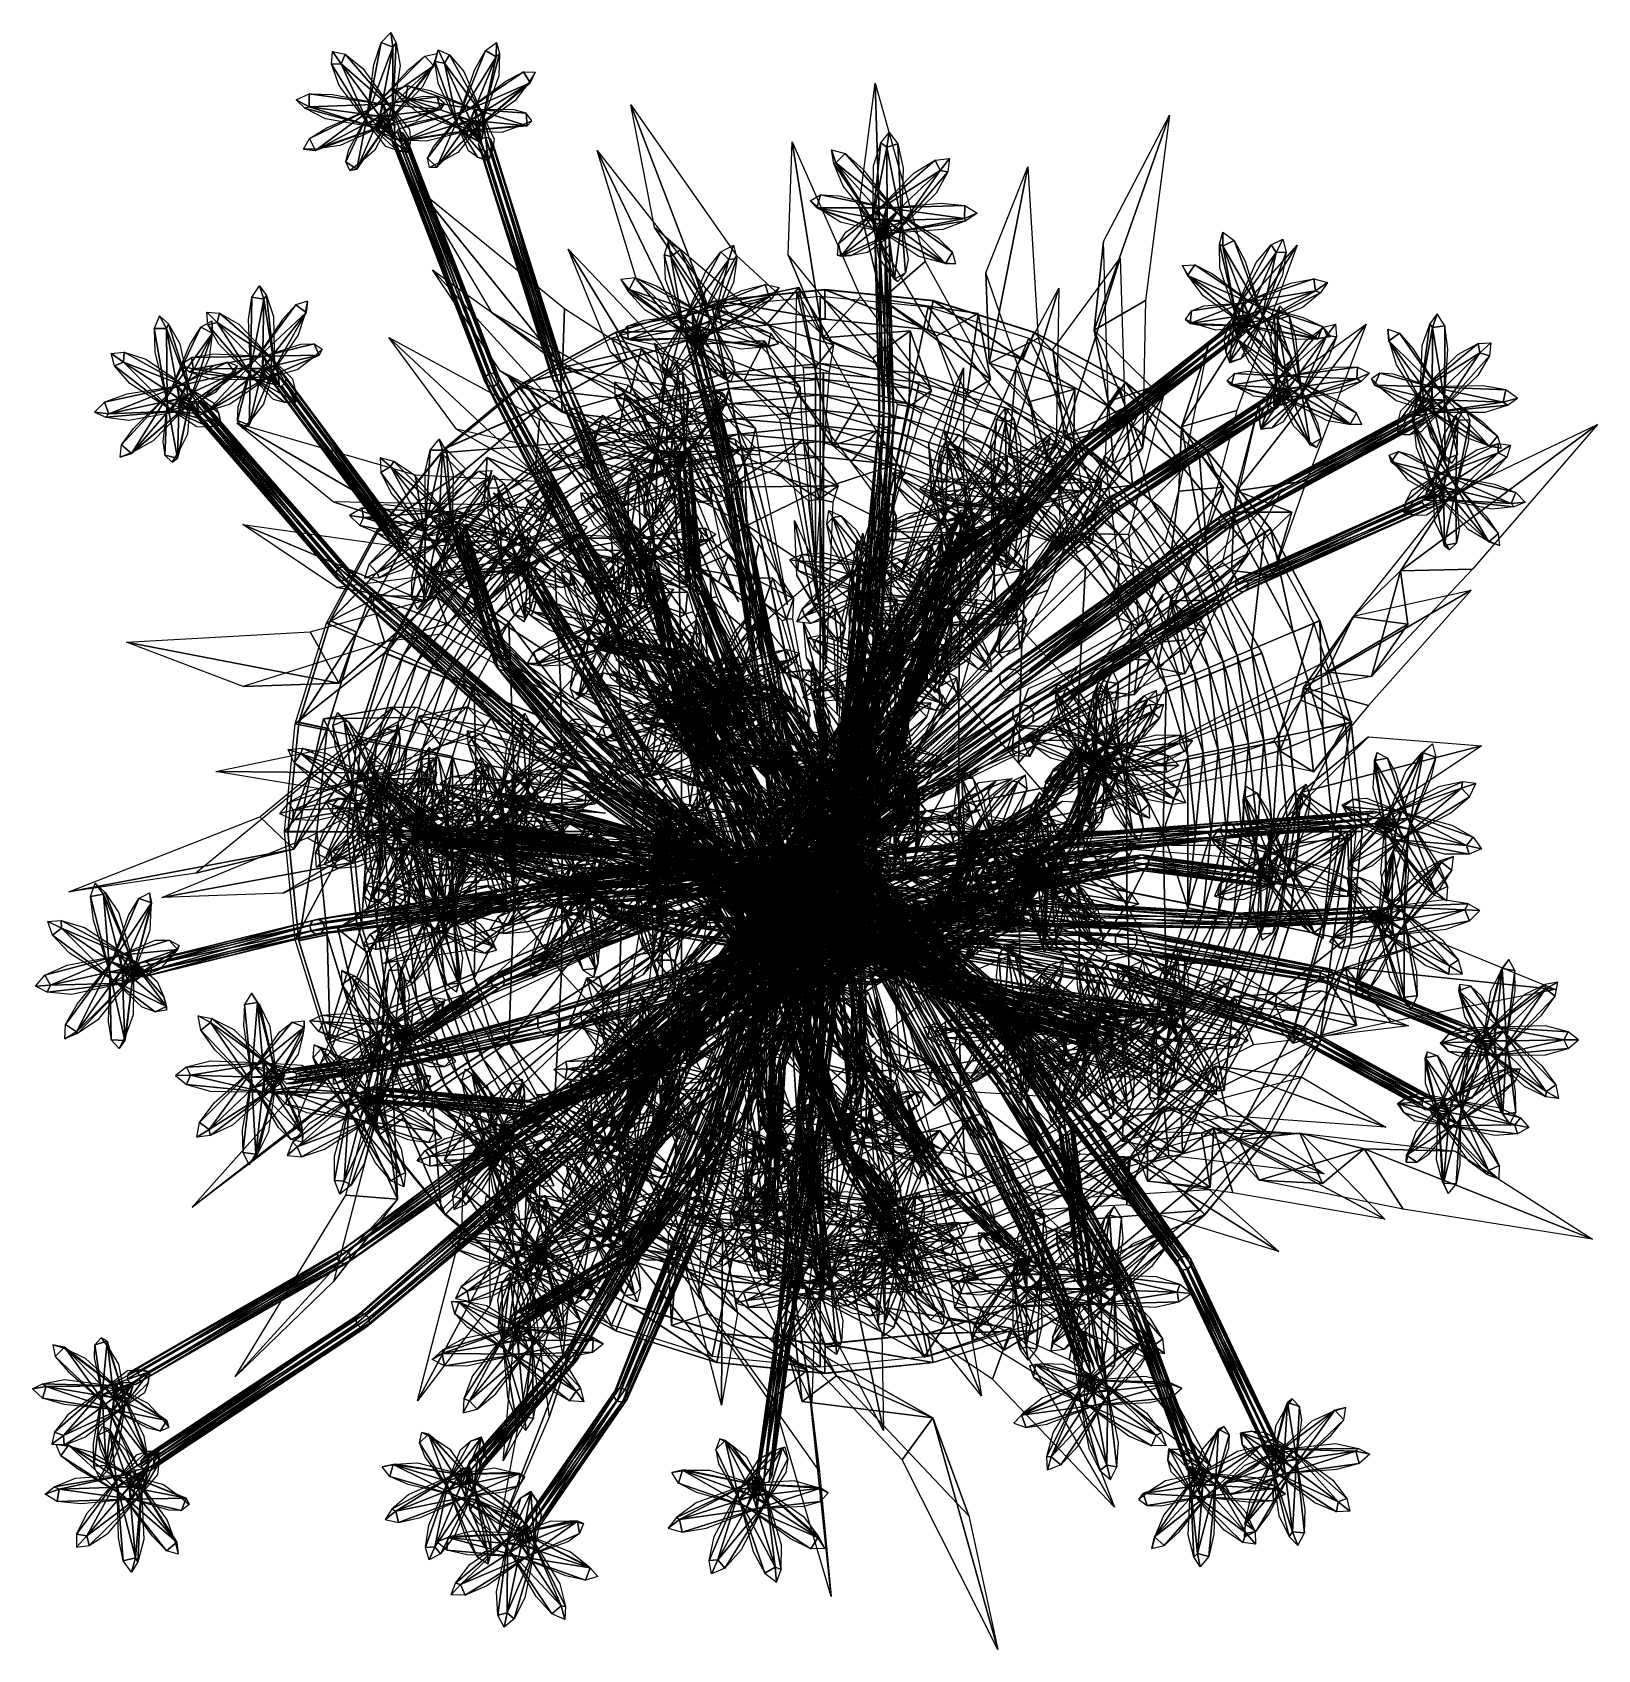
# Model space of a CAD drawing. Extents: x -13.5 to 48, y -29.2 to 34.3.
import ezdxf

# ---------------------------------------------------------------- set-up
doc = ezdxf.new("R2010")
doc.units = 0
doc.header["$LTSCALE"] = 35
doc.header["$MEASUREMENT"] = 0
for name, color, linetype in [('CAULE', 64, 'CONTINUOUS'), ('FLOR1', 2, 'CONTINUOUS'), ('FOLHAS', 3, 'CONTINUOUS'), ('TERRA', 33, 'CONTINUOUS'), ('VASO', 32, 'CONTINUOUS')]:
    doc.layers.add(name, color=color, linetype=linetype)

msp = doc.modelspace()

# ---------------------------------------------------------------- meshes
at = {"layer": 'CAULE'}
mesh = msp.add_polyface(dxfattribs=at)
corners = [(-1.017, 13.01, 35.117), (-6.659, 19.524, 50.546), (-6.698, 19.733, 50.52), (7.182, 20.605, 33.586), (4.328, 29.685, 48.301), (4.521, 29.774, 48.296), (4.854, 20.758, 34.541), (1.07, 30.389, 49.707), (4.728, 20.922, 34.5), (0.916, 14.457, 34.025), (-3.885, 20.934, 48.968), (-4.038, 20.78, 48.971), (6.982, 21.043, 33.49), (4.12, 30.131, 48.222), (4.042, 29.94, 48.248), (4.333, 20.82, 34.481), (0.636, 30.083, 49.729), (4.292, 20.61, 34.514), (7.177, 21.13, 33.491), (4.317, 30.222, 48.219), (4.12, 30.131, 48.222), (4.728, 20.922, 34.5), (1.07, 30.389, 49.707), (0.855, 30.418, 49.69), (1.269, 14.321, 34.081), (-3.676, 20.934, 48.985), (1.123, 14.464, 34.047), (4.333, 20.82, 34.481), (0.673, 30.29, 49.699), (0.636, 30.083, 49.729), (4.815, 20.547, 34.573), (1.198, 30.217, 49.741), (4.854, 20.758, 34.541), (6.902, 20.849, 33.52), (4.042, 29.94, 48.248), (4.128, 29.756, 48.281), (0.758, 14.096, 34.051), (-4.043, 20.572, 48.994), (-3.896, 20.428, 49.021), (7.457, 20.884, 33.555), (4.6, 29.967, 48.272), (4.513, 30.15, 48.239), (6.982, 21.043, 33.49), (4.042, 29.94, 48.248), (6.902, 20.849, 33.52), (7.372, 21.066, 33.517), (4.317, 30.222, 48.219), (7.177, 21.13, 33.491), (-1.234, 13.336, 35.054), (-6.879, 19.851, 50.492), (-7.093, 19.805, 50.477), (-1.57, 13.103, 35.037), (-7.218, 19.621, 50.486), (-7.178, 19.411, 50.511), (4.292, 20.61, 34.514), (0.762, 29.912, 49.763), (4.419, 20.445, 34.555), (7.177, 21.13, 33.491), (4.12, 30.131, 48.222), (6.982, 21.043, 33.49), (4.292, 20.61, 34.514), (0.636, 30.083, 49.729), (0.762, 29.912, 49.763), (1.123, 14.464, 34.047), (-3.676, 20.934, 48.985), (-3.885, 20.934, 48.968), (1.263, 14.113, 34.107), (-3.528, 20.79, 49.012), (1.269, 14.321, 34.081), (7.372, 21.066, 33.517), (4.513, 30.15, 48.239), (4.317, 30.222, 48.219), (0.763, 14.308, 34.024), (-4.038, 20.78, 48.971), (-4.043, 20.572, 48.994), (4.854, 20.758, 34.541), (1.198, 30.217, 49.741), (1.07, 30.389, 49.707), (-1.442, 13.288, 35.031), (-7.093, 19.805, 50.477), (-7.218, 19.621, 50.486), (7.378, 20.695, 33.585), (4.521, 29.774, 48.296), (4.6, 29.967, 48.272), (1.263, 14.113, 34.107), (-3.533, 20.581, 49.033), (-3.528, 20.79, 49.012), (6.902, 20.849, 33.52), (4.128, 29.756, 48.281), (6.987, 20.668, 33.559), (4.632, 20.418, 34.578), (0.979, 29.882, 49.78), (1.16, 30.01, 49.77), (4.632, 20.418, 34.578), (1.16, 30.01, 49.77), (4.815, 20.547, 34.573), (6.987, 20.668, 33.559), (4.128, 29.756, 48.281), (4.328, 29.685, 48.301), (0.904, 13.953, 34.084), (-3.896, 20.428, 49.021), (-3.682, 20.43, 49.038), (-1.056, 13.223, 35.089), (-6.698, 19.733, 50.52), (-6.879, 19.851, 50.492), (4.419, 20.445, 34.555), (0.762, 29.912, 49.763), (0.979, 29.882, 49.78), (10.113, 10.511, 19.559), (4.517, 20.948, 34.474), (4.333, 20.82, 34.481), (4.419, 20.445, 34.555), (0.979, 29.882, 49.78), (4.632, 20.418, 34.578), (-1.532, 12.89, 35.065), (-7.178, 19.411, 50.511), (-6.998, 19.293, 50.54), (7.457, 20.884, 33.555), (4.513, 30.15, 48.239), (7.372, 21.066, 33.517), (1.269, 14.321, 34.081), (-3.528, 20.79, 49.012), (-3.676, 20.934, 48.985), (4.815, 20.547, 34.573), (1.16, 30.01, 49.77), (1.198, 30.217, 49.741), (4.517, 20.948, 34.474), (0.673, 30.29, 49.699), (4.333, 20.82, 34.481), (6.987, 20.668, 33.559), (4.328, 29.685, 48.301), (7.182, 20.605, 33.586), (4.728, 20.922, 34.5), (0.855, 30.418, 49.69), (4.517, 20.948, 34.474), (4.517, 20.948, 34.474), (0.855, 30.418, 49.69), (0.673, 30.29, 49.699), (0.763, 14.308, 34.024), (-4.043, 20.572, 48.994), (0.758, 14.096, 34.051), (7.182, 20.605, 33.586), (4.521, 29.774, 48.296), (7.378, 20.695, 33.585), (-1.143, 12.825, 35.121), (-6.783, 19.34, 50.554), (-6.659, 19.524, 50.546), (0.916, 14.457, 34.025), (-4.038, 20.78, 48.971), (0.763, 14.308, 34.024), (1.123, 14.464, 34.047), (-3.885, 20.934, 48.968), (0.916, 14.457, 34.025), (-1.354, 12.777, 35.101), (-6.998, 19.293, 50.54), (-6.783, 19.34, 50.554), (7.378, 20.695, 33.585), (4.6, 29.967, 48.272), (7.457, 20.884, 33.555), (1.11, 13.96, 34.108), (-3.682, 20.43, 49.038), (-3.533, 20.581, 49.033)]
mesh.append_faces([[corners[k] for k in face] for face in [(0, 1, 2, 0), (3, 4, 5, 3), (6, 7, 8, 6), (9, 10, 11, 9), (12, 13, 14, 12), (15, 16, 17, 15), (18, 19, 20, 18), (21, 22, 23, 21), (24, 25, 26, 24), (27, 28, 29, 27), (30, 31, 32, 30), (33, 34, 35, 33), (36, 37, 38, 36), (39, 40, 41, 39), (42, 43, 44, 42), (45, 46, 47, 45), (48, 49, 50, 48), (51, 52, 53, 51), (54, 55, 56, 54), (57, 58, 59, 57), (60, 61, 62, 60), (63, 64, 65, 63), (66, 67, 68, 66), (69, 70, 71, 69), (72, 73, 74, 72), (75, 76, 77, 75), (78, 79, 80, 78), (81, 82, 83, 81), (84, 85, 86, 84), (87, 88, 89, 87), (90, 91, 92, 90), (93, 94, 95, 93), (96, 97, 98, 96), (99, 100, 101, 99), (102, 103, 104, 102), (105, 106, 107, 105), (108, 109, 110, 108), (111, 112, 113, 111), (114, 115, 116, 114), (117, 118, 119, 117), (120, 121, 122, 120), (123, 124, 125, 123), (126, 127, 128, 126), (129, 130, 131, 129), (132, 133, 134, 132), (135, 136, 137, 135), (138, 139, 140, 138), (141, 142, 143, 141), (144, 145, 146, 144), (147, 148, 149, 147), (150, 151, 152, 150), (153, 154, 155, 153), (156, 157, 158, 156), (159, 160, 161, 159)]], dxfattribs={"vtx3": -1})
mesh = msp.add_polyface(dxfattribs=at)
corners = [(19.538, 10.286, 20.834), (20.182, 19.361, 36.962), (19.951, 19.355, 36.965), (20.122, 8.572, 21.556), (22.245, 13.347, 38.071), (20.147, 8.942, 21.516), (19.159, 10.278, 20.845), (19.792, 19.194, 36.99), (18.902, 10.022, 20.898), (19.52, 9.249, 21.5), (21.685, 13.391, 38.086), (19.237, 9.009, 21.53), (19.191, 9.415, 20.998), (19.967, 18.817, 37.041), (20.201, 18.825, 37.038), (20.147, 8.942, 21.516), (22.092, 13.524, 38.065), (19.894, 9.226, 21.494), (19.967, 18.817, 37.041), (20.03, 25.811, 53.395), (20.201, 18.825, 37.038), (18.521, 6.404, 36.939), (19.02, 13.427, 52.564), (18.324, 6.313, 36.949), (18.521, 6.404, 36.939), (19.222, 13.522, 52.551), (19.02, 13.427, 52.564), (18.733, 6.333, 36.941), (19.429, 13.447, 52.557), (19.222, 13.522, 52.551), (20.182, 19.361, 36.962), (19.78, 26.353, 53.338), (19.951, 19.355, 36.965), (19.951, 19.355, 36.965), (19.78, 26.353, 53.338), (19.623, 26.189, 53.354), (19.52, 9.249, 21.5), (21.86, 13.543, 38.071), (21.685, 13.391, 38.086), (19.838, 8.328, 21.587), (22.23, 13.118, 38.086), (20.122, 8.572, 21.556), (18.733, 6.333, 36.941), (19.222, 13.522, 52.551), (18.521, 6.404, 36.939), (20.182, 19.361, 36.962), (20.015, 26.361, 53.336), (19.78, 26.353, 53.338), (19.159, 10.278, 20.845), (19.951, 19.355, 36.965), (19.792, 19.194, 36.99), (19.237, 9.009, 21.53), (21.67, 13.162, 38.104), (19.212, 8.639, 21.57), (19.817, 10.033, 20.872), (20.353, 19.209, 36.982), (20.182, 19.361, 36.962), (19.827, 9.68, 20.937), (20.353, 19.209, 36.982), (19.817, 10.033, 20.872), (18.754, 5.926, 36.971), (19.453, 13.048, 52.603), (19.529, 13.254, 52.578), (20.357, 18.985, 37.013), (20.188, 25.98, 53.378), (20.181, 26.203, 53.355), (20.357, 18.985, 37.013), (20.181, 26.203, 53.355), (20.353, 19.209, 36.982), (18.25, 6.106, 36.966), (18.948, 13.226, 52.588), (19.044, 13.027, 52.608), (19.237, 9.009, 21.53), (21.685, 13.391, 38.086), (21.67, 13.162, 38.104), (19.792, 19.194, 36.99), (19.623, 26.189, 53.354), (19.629, 25.961, 53.378), (19.569, 9.42, 20.989), (20.357, 18.985, 37.013), (19.827, 9.68, 20.937), (19.827, 9.68, 20.937), (20.357, 18.985, 37.013), (20.353, 19.209, 36.982), (18.324, 6.313, 36.949), (19.02, 13.427, 52.564), (18.948, 13.226, 52.588), (19.951, 19.355, 36.965), (19.623, 26.189, 53.354), (19.792, 19.194, 36.99), (18.902, 10.022, 20.898), (19.792, 19.194, 36.99), (19.801, 18.972, 37.021), (19.461, 8.355, 21.592), (22.055, 12.971, 38.102), (19.838, 8.328, 21.587), (20.353, 19.209, 36.982), (20.015, 26.361, 53.336), (20.182, 19.361, 36.962), (18.902, 10.022, 20.898), (19.801, 18.972, 37.021), (18.913, 9.666, 20.96), (19.212, 8.639, 21.57), (21.822, 12.989, 38.11), (19.461, 8.355, 21.592), (20.353, 19.209, 36.982), (20.181, 26.203, 53.355), (20.015, 26.361, 53.336), (18.83, 6.134, 36.956), (19.529, 13.254, 52.578), (19.429, 13.447, 52.557), (19.538, 10.286, 20.834), (19.951, 19.355, 36.965), (19.159, 10.278, 20.845), (19.894, 9.226, 21.494), (21.86, 13.543, 38.071), (19.52, 9.249, 21.5), (19.817, 10.033, 20.872), (20.182, 19.361, 36.962), (19.538, 10.286, 20.834), (19.801, 18.972, 37.021), (19.8, 25.804, 53.395), (19.967, 18.817, 37.041), (19.191, 9.415, 20.998), (20.201, 18.825, 37.038), (19.569, 9.42, 20.989), (19.967, 18.817, 37.041), (19.8, 25.804, 53.395), (20.03, 25.811, 53.395), (20.201, 18.825, 37.038), (20.188, 25.98, 53.378), (20.357, 18.985, 37.013), (18.913, 9.666, 20.96), (19.801, 18.972, 37.021), (19.967, 18.817, 37.041), (19.569, 9.42, 20.989), (20.201, 18.825, 37.038), (20.357, 18.985, 37.013), (18.345, 5.905, 36.98), (19.044, 13.027, 52.608), (19.255, 12.957, 52.614), (19.461, 8.355, 21.592), (21.822, 12.989, 38.11), (22.055, 12.971, 38.102), (19.801, 18.972, 37.021), (19.629, 25.961, 53.378), (19.8, 25.804, 53.395), (18.913, 9.666, 20.96), (19.967, 18.817, 37.041), (19.191, 9.415, 20.998), (18.557, 5.834, 36.98), (19.255, 12.957, 52.614), (19.453, 13.048, 52.603), (20.201, 18.825, 37.038), (20.03, 25.811, 53.395), (20.188, 25.98, 53.378), (19.792, 19.194, 36.99), (19.629, 25.961, 53.378), (19.801, 18.972, 37.021), (19.212, 8.639, 21.57), (21.67, 13.162, 38.104), (21.822, 12.989, 38.11)]
mesh.append_faces([[corners[k] for k in face] for face in [(0, 1, 2, 0), (3, 4, 5, 3), (6, 7, 8, 6), (9, 10, 11, 9), (12, 13, 14, 12), (15, 16, 17, 15), (18, 19, 20, 18), (21, 22, 23, 21), (24, 25, 26, 24), (27, 28, 29, 27), (30, 31, 32, 30), (33, 34, 35, 33), (36, 37, 38, 36), (39, 40, 41, 39), (42, 43, 44, 42), (45, 46, 47, 45), (48, 49, 50, 48), (51, 52, 53, 51), (54, 55, 56, 54), (57, 58, 59, 57), (60, 61, 62, 60), (63, 64, 65, 63), (66, 67, 68, 66), (69, 70, 71, 69), (72, 73, 74, 72), (75, 76, 77, 75), (78, 79, 80, 78), (81, 82, 83, 81), (84, 85, 86, 84), (87, 88, 89, 87), (90, 91, 92, 90), (93, 94, 95, 93), (96, 97, 98, 96), (99, 100, 101, 99), (102, 103, 104, 102), (105, 106, 107, 105), (108, 109, 110, 108), (111, 112, 113, 111), (114, 115, 116, 114), (117, 118, 119, 117), (120, 121, 122, 120), (123, 124, 125, 123), (126, 127, 128, 126), (129, 130, 131, 129), (132, 133, 134, 132), (135, 136, 137, 135), (138, 139, 140, 138), (141, 142, 143, 141), (144, 145, 146, 144), (147, 148, 149, 147), (150, 151, 152, 150), (153, 154, 155, 153), (156, 157, 158, 156), (159, 160, 161, 159)]], dxfattribs={"vtx3": -1})
mesh = msp.add_polyface(dxfattribs=at)
corners = [(28.89, 15.484, 34.401), (35.238, 19.585, 49.39), (35.445, 19.612, 49.368), (33.301, 14.859, 35.117), (41.09, 18.957, 50.52), (33.517, 14.852, 35.089), (33.295, 15.389, 35.065), (40.726, 19.345, 50.54), (33.146, 15.239, 35.101), (28.8, 15.986, 34.358), (35.155, 20.092, 49.365), (35.035, 19.923, 49.39), (27.326, 17.973, 35.441), (33.537, 22.671, 50.997), (27.24, 17.777, 35.473), (27.24, 17.777, 35.473), (33.537, 22.671, 50.997), (33.615, 22.464, 51.005), (27.519, 17.475, 35.478), (34.014, 22.438, 50.966), (27.723, 17.547, 35.45), (27.318, 17.574, 35.487), (33.615, 22.464, 51.005), (33.814, 22.367, 50.992), (29.095, 15.51, 34.373), (35.445, 19.612, 49.368), (35.565, 19.781, 49.344), (29.009, 16.013, 34.33), (35.155, 20.092, 49.365), (28.8, 15.986, 34.358), (33.979, 12.892, 34.051), (41.337, 16.184, 48.994), (41.165, 16.071, 49.021), (29.095, 15.51, 34.373), (35.565, 19.781, 49.344), (29.215, 15.678, 34.343), (33.666, 15.001, 35.054), (41.245, 19.109, 50.492), (41.246, 19.327, 50.477), (33.511, 15.379, 35.037), (41.093, 19.489, 50.486), (40.88, 19.495, 50.511), (29.215, 15.678, 34.343), (35.535, 19.99, 49.333), (29.178, 15.884, 34.326), (34.259, 12.456, 34.047), (41.612, 15.747, 48.985), (41.657, 15.951, 48.968), (29.178, 15.884, 34.326), (35.361, 20.119, 49.341), (29.009, 16.013, 34.33), (28.717, 15.613, 34.407), (35.068, 19.711, 49.4), (35.238, 19.585, 49.39), (33.146, 15.239, 35.101), (40.725, 19.125, 50.554), (33.147, 15.023, 35.121), (28.68, 15.818, 34.389), (35.035, 19.923, 49.39), (35.068, 19.711, 49.4), (34.184, 12.841, 34.024), (41.54, 16.134, 48.971), (41.337, 16.184, 48.994), (33.664, 15.215, 35.031), (41.246, 19.327, 50.477), (41.093, 19.489, 50.486), (33.147, 15.023, 35.121), (40.877, 18.964, 50.546), (33.301, 14.859, 35.117), (27.809, 17.743, 35.418), (34.028, 22.843, 50.933), (27.731, 17.944, 35.401), (33.664, 15.215, 35.031), (41.093, 19.489, 50.486), (33.511, 15.379, 35.037), (27.723, 17.547, 35.45), (34.014, 22.438, 50.966), (34.105, 22.637, 50.942), (33.666, 15.001, 35.054), (41.246, 19.327, 50.477), (33.664, 15.215, 35.031), (27.731, 17.944, 35.401), (33.829, 22.94, 50.947), (27.53, 18.044, 35.412), (27.53, 18.044, 35.412), (33.829, 22.94, 50.947), (33.628, 22.869, 50.972), (33.808, 12.781, 34.084), (41.165, 16.071, 49.021), (41.121, 15.862, 49.038), (28.89, 15.484, 34.401), (35.445, 19.612, 49.368), (29.095, 15.51, 34.373), (28.8, 15.986, 34.358), (35.035, 19.923, 49.39), (28.68, 15.818, 34.389), (33.517, 14.852, 35.089), (41.09, 18.957, 50.52), (41.245, 19.109, 50.492), (33.295, 15.389, 35.065), (40.88, 19.495, 50.511), (40.726, 19.345, 50.54), (27.731, 17.944, 35.401), (34.028, 22.843, 50.933), (33.829, 22.94, 50.947), (27.809, 17.743, 35.418), (34.105, 22.637, 50.942), (34.028, 22.843, 50.933), (33.147, 15.023, 35.121), (40.725, 19.125, 50.554), (40.877, 18.964, 50.546), (29.215, 15.678, 34.343), (35.565, 19.781, 49.344), (35.535, 19.99, 49.333), (27.53, 18.044, 35.412), (33.628, 22.869, 50.972), (27.326, 17.973, 35.441), (33.517, 14.852, 35.089), (41.245, 19.109, 50.492), (33.666, 15.001, 35.054), (29.009, 16.013, 34.33), (35.361, 20.119, 49.341), (35.155, 20.092, 49.365), (27.519, 17.475, 35.478), (33.814, 22.367, 50.992), (34.014, 22.438, 50.966), (29.178, 15.884, 34.326), (35.535, 19.99, 49.333), (35.361, 20.119, 49.341), (28.68, 15.818, 34.389), (35.068, 19.711, 49.4), (28.717, 15.613, 34.407), (33.146, 15.239, 35.101), (40.726, 19.345, 50.54), (40.725, 19.125, 50.554), (28.717, 15.613, 34.407), (35.238, 19.585, 49.39), (28.89, 15.484, 34.401), (33.511, 15.379, 35.037), (40.88, 19.495, 50.511), (33.295, 15.389, 35.065), (27.723, 17.547, 35.45), (34.105, 22.637, 50.942), (27.809, 17.743, 35.418), (27.326, 17.973, 35.441), (33.628, 22.869, 50.972), (33.537, 22.671, 50.997), (33.77, 12.578, 34.108), (41.121, 15.862, 49.038), (41.236, 15.683, 49.033), (33.301, 14.859, 35.117), (40.877, 18.964, 50.546), (41.09, 18.957, 50.52), (27.318, 17.574, 35.487), (33.814, 22.367, 50.992), (27.519, 17.475, 35.478), (34.297, 12.66, 34.025), (41.657, 15.951, 48.968), (41.54, 16.134, 48.971), (27.24, 17.777, 35.473), (33.615, 22.464, 51.005), (27.318, 17.574, 35.487)]
mesh.append_faces([[corners[k] for k in face] for face in [(0, 1, 2, 0), (3, 4, 5, 3), (6, 7, 8, 6), (9, 10, 11, 9), (12, 13, 14, 12), (15, 16, 17, 15), (18, 19, 20, 18), (21, 22, 23, 21), (24, 25, 26, 24), (27, 28, 29, 27), (30, 31, 32, 30), (33, 34, 35, 33), (36, 37, 38, 36), (39, 40, 41, 39), (42, 43, 44, 42), (45, 46, 47, 45), (48, 49, 50, 48), (51, 52, 53, 51), (54, 55, 56, 54), (57, 58, 59, 57), (60, 61, 62, 60), (63, 64, 65, 63), (66, 67, 68, 66), (69, 70, 71, 69), (72, 73, 74, 72), (75, 76, 77, 75), (78, 79, 80, 78), (81, 82, 83, 81), (84, 85, 86, 84), (87, 88, 89, 87), (90, 91, 92, 90), (93, 94, 95, 93), (96, 97, 98, 96), (99, 100, 101, 99), (102, 103, 104, 102), (105, 106, 107, 105), (108, 109, 110, 108), (111, 112, 113, 111), (114, 115, 116, 114), (117, 118, 119, 117), (120, 121, 122, 120), (123, 124, 125, 123), (126, 127, 128, 126), (129, 130, 131, 129), (132, 133, 134, 132), (135, 136, 137, 135), (138, 139, 140, 138), (141, 142, 143, 141), (144, 145, 146, 144), (147, 148, 149, 147), (150, 151, 152, 150), (153, 154, 155, 153), (156, 157, 158, 156), (159, 160, 161, 159)]], dxfattribs={"vtx3": -1})
mesh = msp.add_polyface(dxfattribs=at)
corners = [(12.69, 12.967, 37.751), (12.271, 17.783, 54.308), (12.044, 17.826, 54.304), (12.578, 12.427, 37.798), (12.355, 17.367, 54.338), (12.772, 12.557, 37.792), (12.352, 12.467, 37.786), (12.166, 17.24, 54.346), (12.578, 12.427, 37.798), (10.46, 10.476, 19.61), (4.728, 20.922, 34.5), (4.517, 20.948, 34.474), (14.171, 16.602, 37.381), (12.737, 21.932, 53.877), (12.825, 22.146, 53.862), (13.954, 16.512, 37.387), (12.524, 21.845, 53.879), (12.737, 21.932, 53.877), (10.658, 10.216, 19.689), (4.854, 20.758, 34.541), (4.728, 20.922, 34.5), (13.743, 16.601, 37.372), (12.308, 21.934, 53.867), (12.524, 21.845, 53.879), (11.357, 10.011, 19.193), (6.987, 20.668, 33.559), (7.182, 20.605, 33.586), (12.223, 12.654, 37.762), (11.938, 17.283, 54.342), (12.352, 12.467, 37.786), (12.772, 12.557, 37.792), (12.403, 17.594, 54.323), (12.819, 12.78, 37.773), (12.772, 12.557, 37.792), (12.355, 17.367, 54.338), (12.403, 17.594, 54.323), (15.374, 9.514, 21.013), (13.96, 17.102, 37.317), (13.746, 17.015, 37.323), (12.123, 10.374, 19.199), (7.457, 20.884, 33.555), (7.372, 21.066, 33.517), (11.673, 10.757, 19.071), (7.177, 21.13, 33.491), (6.982, 21.043, 33.49), (12.223, 12.654, 37.762), (11.809, 17.473, 54.328), (11.938, 17.283, 54.342), (12.819, 12.78, 37.773), (12.403, 17.594, 54.323), (12.271, 17.783, 54.308), (10.591, 9.879, 19.747), (4.815, 20.547, 34.573), (4.854, 20.758, 34.541), (11.673, 10.757, 19.071), (6.982, 21.043, 33.49), (11.355, 10.608, 19.067), (10.46, 10.476, 19.61), (4.517, 20.948, 34.474), (10.113, 10.511, 19.559), (10.113, 10.511, 19.559), (4.333, 20.82, 34.481), (9.82, 10.293, 19.563), (12.268, 12.882, 37.743), (11.85, 17.698, 54.312), (11.809, 17.473, 54.328), (11.677, 9.912, 19.248), (7.182, 20.605, 33.586), (7.378, 20.695, 33.585), (11.993, 10.064, 19.25), (7.378, 20.695, 33.585), (7.457, 20.884, 33.555), (14.259, 16.807, 37.359), (12.739, 22.355, 53.844), (14.175, 17.018, 37.332), (15.023, 9.374, 21.028), (13.746, 17.015, 37.323), (13.655, 16.807, 37.345), (13.746, 17.015, 37.323), (12.221, 22.146, 53.849), (13.655, 16.807, 37.345), (14.175, 17.018, 37.332), (12.527, 22.446, 53.83), (13.96, 17.102, 37.317), (11.99, 10.658, 19.124), (7.372, 21.066, 33.517), (7.177, 21.13, 33.491), (13.96, 17.102, 37.317), (12.31, 22.356, 53.834), (13.746, 17.015, 37.323), (12.352, 12.467, 37.786), (11.938, 17.283, 54.342), (12.166, 17.24, 54.346), (10.298, 9.661, 19.751), (4.632, 20.418, 34.578), (4.815, 20.547, 34.573), (11.355, 10.608, 19.067), (6.902, 20.849, 33.52), (11.225, 10.3, 19.117), (15.726, 9.372, 21.042), (14.175, 17.018, 37.332), (13.96, 17.102, 37.317), (12.578, 12.427, 37.798), (12.166, 17.24, 54.346), (12.355, 17.367, 54.338), (13.954, 16.512, 37.387), (12.737, 21.932, 53.877), (14.171, 16.602, 37.381), (11.355, 10.608, 19.067), (6.982, 21.043, 33.49), (6.902, 20.849, 33.52), (14.259, 16.807, 37.359), (12.825, 22.146, 53.862), (12.739, 22.355, 53.844), (13.655, 16.807, 37.345), (12.221, 22.146, 53.849), (12.308, 21.934, 53.867), (11.99, 10.658, 19.124), (7.177, 21.13, 33.491), (11.673, 10.757, 19.071), (12.268, 12.882, 37.743), (11.809, 17.473, 54.328), (12.223, 12.654, 37.762), (12.819, 12.78, 37.773), (12.271, 17.783, 54.308), (12.69, 12.967, 37.751), (13.743, 16.601, 37.372), (12.524, 21.845, 53.879), (13.954, 16.512, 37.387), (14.171, 16.602, 37.381), (12.825, 22.146, 53.862), (14.259, 16.807, 37.359), (14.175, 17.018, 37.332), (12.739, 22.355, 53.844), (12.527, 22.446, 53.83), (13.746, 17.015, 37.323), (12.31, 22.356, 53.834), (12.221, 22.146, 53.849), (12.69, 12.967, 37.751), (12.044, 17.826, 54.304), (12.461, 13.01, 37.739), (12.461, 13.01, 37.739), (11.85, 17.698, 54.312), (12.268, 12.882, 37.743), (12.123, 10.374, 19.199), (7.372, 21.066, 33.517), (11.99, 10.658, 19.124), (15.864, 9.041, 21.099), (14.259, 16.807, 37.359), (14.175, 17.018, 37.332), (11.225, 10.3, 19.117), (6.902, 20.849, 33.52), (6.987, 20.668, 33.559), (13.655, 16.807, 37.345), (12.308, 21.934, 53.867), (13.743, 16.601, 37.372), (13.96, 17.102, 37.317), (12.527, 22.446, 53.83), (12.31, 22.356, 53.834), (12.461, 13.01, 37.739), (12.044, 17.826, 54.304), (11.85, 17.698, 54.312)]
mesh.append_faces([[corners[k] for k in face] for face in [(0, 1, 2, 0), (3, 4, 5, 3), (6, 7, 8, 6), (9, 10, 11, 9), (12, 13, 14, 12), (15, 16, 17, 15), (18, 19, 20, 18), (21, 22, 23, 21), (24, 25, 26, 24), (27, 28, 29, 27), (30, 31, 32, 30), (33, 34, 35, 33), (36, 37, 38, 36), (39, 40, 41, 39), (42, 43, 44, 42), (45, 46, 47, 45), (48, 49, 50, 48), (51, 52, 53, 51), (54, 55, 56, 54), (57, 58, 59, 57), (60, 61, 62, 60), (63, 64, 65, 63), (66, 67, 68, 66), (69, 70, 71, 69), (72, 73, 74, 72), (75, 76, 77, 75), (78, 79, 80, 78), (81, 82, 83, 81), (84, 85, 86, 84), (87, 88, 89, 87), (90, 91, 92, 90), (93, 94, 95, 93), (96, 97, 98, 96), (99, 100, 101, 99), (102, 103, 104, 102), (105, 106, 107, 105), (108, 109, 110, 108), (111, 112, 113, 111), (114, 115, 116, 114), (117, 118, 119, 117), (120, 121, 122, 120), (123, 124, 125, 123), (126, 127, 128, 126), (129, 130, 131, 129), (132, 133, 134, 132), (135, 136, 137, 135), (138, 139, 140, 138), (141, 142, 143, 141), (144, 145, 146, 144), (147, 148, 149, 147), (150, 151, 152, 150), (153, 154, 155, 153), (156, 157, 158, 156), (159, 160, 161, 159)]], dxfattribs={"vtx3": -1})
mesh = msp.add_polyface(dxfattribs=at)
corners = [(7.718, 7.331, 19.344), (0.916, 14.457, 34.025), (0.763, 14.308, 34.024), (8.128, 10.1, 36.442), (6.29, 13.2, 52.363), (6.109, 13.329, 52.352), (0.758, 14.096, 34.051), (-3.896, 20.428, 49.021), (0.904, 13.953, 34.084), (-1.017, 13.01, 35.117), (-6.698, 19.733, 50.52), (-1.056, 13.223, 35.089), (7.95, 10.226, 36.422), (6.109, 13.329, 52.352), (5.89, 13.289, 52.347), (7.461, 6.744, 19.385), (0.758, 14.096, 34.051), (0.904, 13.953, 34.084), (7.601, 10.007, 36.425), (5.761, 13.109, 52.354), (5.798, 12.891, 52.365), (-1.532, 12.89, 35.065), (-6.998, 19.293, 50.54), (-1.354, 12.777, 35.101), (7.73, 10.189, 36.416), (5.89, 13.289, 52.347), (5.761, 13.109, 52.354), (6.377, 6.521, 19.843), (-1.442, 13.288, 35.031), (-1.57, 13.103, 35.037), (9.752, 9.959, 19.621), (4.292, 20.61, 34.514), (4.419, 20.445, 34.555), (4.747, 9.723, 37.834), (2.99, 14.693, 54.366), (4.696, 9.497, 37.846), (7.69, 6.513, 19.453), (0.904, 13.953, 34.084), (1.11, 13.96, 34.108), (1.11, 13.96, 34.108), (-3.533, 20.581, 49.033), (1.263, 14.113, 34.107), (0.904, 13.953, 34.084), (-3.682, 20.43, 49.038), (1.11, 13.96, 34.108), (4.944, 9.85, 37.837), (3.041, 14.917, 54.35), (4.747, 9.723, 37.834), (7.818, 9.666, 36.462), (5.977, 12.765, 52.377), (6.198, 12.801, 52.381), (8.033, 9.703, 36.468), (6.198, 12.801, 52.381), (6.325, 12.985, 52.375), (5.168, 9.804, 37.853), (3.236, 15.042, 54.345), (4.944, 9.85, 37.837), (9.951, 9.696, 19.701), (4.419, 20.445, 34.555), (4.632, 20.418, 34.578), (7.601, 10.007, 36.425), (5.798, 12.891, 52.365), (7.636, 9.791, 36.442), (7.73, 10.189, 36.416), (5.761, 13.109, 52.354), (7.601, 10.007, 36.425), (8.163, 9.883, 36.461), (6.325, 12.985, 52.375), (6.29, 13.2, 52.363), (-1.354, 12.777, 35.101), (-6.783, 19.34, 50.554), (-1.143, 12.825, 35.121), (6.718, 6.606, 19.888), (-1.234, 13.336, 35.054), (-1.442, 13.288, 35.031), (7.636, 9.791, 36.442), (5.798, 12.891, 52.365), (5.977, 12.765, 52.377), (-1.143, 12.825, 35.121), (-6.659, 19.524, 50.546), (-1.017, 13.01, 35.117), (8.282, 7.12, 19.459), (1.269, 14.321, 34.081), (1.123, 14.464, 34.047), (7.95, 10.226, 36.422), (5.89, 13.289, 52.347), (7.73, 10.189, 36.416), (5.168, 9.804, 37.853), (3.463, 14.996, 54.355), (3.236, 15.042, 54.345), (-1.442, 13.288, 35.031), (-7.218, 19.621, 50.486), (-1.57, 13.103, 35.037), (4.822, 9.304, 37.867), (3.343, 14.455, 54.393), (5.046, 9.259, 37.886), (4.747, 9.723, 37.834), (3.041, 14.917, 54.35), (2.99, 14.693, 54.366), (9.82, 10.293, 19.563), (4.333, 20.82, 34.481), (4.292, 20.61, 34.514), (5.046, 9.259, 37.886), (3.538, 14.58, 54.388), (5.239, 9.386, 37.889), (-1.234, 13.336, 35.054), (-7.093, 19.805, 50.477), (-1.442, 13.288, 35.031), (4.944, 9.85, 37.837), (3.236, 15.042, 54.345), (3.041, 14.917, 54.35), (5.239, 9.386, 37.889), (3.587, 14.801, 54.372), (5.29, 9.613, 37.875), (7, 6.426, 19.959), (-1.056, 13.223, 35.089), (-1.234, 13.336, 35.054), (4.696, 9.497, 37.846), (3.117, 14.503, 54.385), (4.822, 9.304, 37.867), (8.029, 6.529, 19.502), (1.11, 13.96, 34.108), (1.263, 14.113, 34.107), (7.818, 9.666, 36.462), (6.198, 12.801, 52.381), (8.033, 9.703, 36.468), (7.636, 9.791, 36.442), (5.977, 12.765, 52.377), (7.818, 9.666, 36.462), (8.271, 6.782, 19.504), (1.263, 14.113, 34.107), (1.269, 14.321, 34.081), (5.29, 9.613, 37.875), (3.463, 14.996, 54.355), (5.168, 9.804, 37.853), (4.822, 9.304, 37.867), (3.117, 14.503, 54.385), (3.343, 14.455, 54.393), (5.239, 9.386, 37.889), (3.538, 14.58, 54.388), (3.587, 14.801, 54.372), (8.053, 7.345, 19.391), (1.123, 14.464, 34.047), (0.916, 14.457, 34.025), (5.046, 9.259, 37.886), (3.343, 14.455, 54.393), (3.538, 14.58, 54.388), (-1.056, 13.223, 35.089), (-6.879, 19.851, 50.492), (-1.234, 13.336, 35.054), (5.29, 9.613, 37.875), (3.587, 14.801, 54.372), (3.463, 14.996, 54.355), (4.696, 9.497, 37.846), (2.99, 14.693, 54.366), (3.117, 14.503, 54.385), (7.472, 7.081, 19.34), (0.763, 14.308, 34.024), (0.758, 14.096, 34.051), (-1.57, 13.103, 35.037), (-7.178, 19.411, 50.511), (-1.532, 12.89, 35.065)]
mesh.append_faces([[corners[k] for k in face] for face in [(0, 1, 2, 0), (3, 4, 5, 3), (6, 7, 8, 6), (9, 10, 11, 9), (12, 13, 14, 12), (15, 16, 17, 15), (18, 19, 20, 18), (21, 22, 23, 21), (24, 25, 26, 24), (27, 28, 29, 27), (30, 31, 32, 30), (33, 34, 35, 33), (36, 37, 38, 36), (39, 40, 41, 39), (42, 43, 44, 42), (45, 46, 47, 45), (48, 49, 50, 48), (51, 52, 53, 51), (54, 55, 56, 54), (57, 58, 59, 57), (60, 61, 62, 60), (63, 64, 65, 63), (66, 67, 68, 66), (69, 70, 71, 69), (72, 73, 74, 72), (75, 76, 77, 75), (78, 79, 80, 78), (81, 82, 83, 81), (84, 85, 86, 84), (87, 88, 89, 87), (90, 91, 92, 90), (93, 94, 95, 93), (96, 97, 98, 96), (99, 100, 101, 99), (102, 103, 104, 102), (105, 106, 107, 105), (108, 109, 110, 108), (111, 112, 113, 111), (114, 115, 116, 114), (117, 118, 119, 117), (120, 121, 122, 120), (123, 124, 125, 123), (126, 127, 128, 126), (129, 130, 131, 129), (132, 133, 134, 132), (135, 136, 137, 135), (138, 139, 140, 138), (141, 142, 143, 141), (144, 145, 146, 144), (147, 148, 149, 147), (150, 151, 152, 150), (153, 154, 155, 153), (156, 157, 158, 156), (159, 160, 161, 159)]], dxfattribs={"vtx3": -1})
mesh = msp.add_polyface(dxfattribs=at)
corners = [(15.365, 8.566, 21.161), (13.954, 16.512, 37.387), (14.171, 16.602, 37.381), (12.427, 9.678, 36.82), (9.412, 10.267, 52.769), (9.32, 10.47, 52.763), (12.347, 9.47, 36.827), (9.335, 10.062, 52.768), (9.412, 10.267, 52.769), (12.13, 9.958, 36.794), (8.91, 10.454, 52.745), (11.928, 9.863, 36.789), (11.928, 9.863, 36.789), (8.833, 10.245, 52.744), (11.849, 9.656, 36.793), (12.338, 9.88, 36.806), (9.32, 10.47, 52.763), (9.111, 10.546, 52.752), (11.61, 10.005, 35.454), (10.942, 13.063, 50.83), (11.098, 13.212, 50.824), (15.864, 9.041, 21.099), (14.175, 17.018, 37.332), (15.726, 9.372, 21.042), (15.014, 8.707, 21.132), (13.743, 16.601, 37.372), (13.954, 16.512, 37.387), (11.397, 10.011, 35.449), (10.726, 13.072, 50.827), (10.942, 13.063, 50.83), (15.716, 8.704, 21.148), (14.171, 16.602, 37.381), (14.259, 16.807, 37.359), (11.766, 10.149, 35.446), (11.098, 13.212, 50.824), (11.102, 13.426, 50.813), (11.928, 9.863, 36.789), (8.91, 10.454, 52.745), (8.833, 10.245, 52.744), (9.752, 9.959, 19.621), (4.419, 20.445, 34.555), (9.951, 9.696, 19.701), (11.252, 10.161, 35.432), (10.578, 13.225, 50.817), (10.726, 13.072, 50.827), (11.225, 10.3, 19.117), (6.987, 20.668, 33.559), (11.357, 10.011, 19.193), (12.13, 9.958, 36.794), (9.111, 10.546, 52.752), (8.91, 10.454, 52.745), (15.272, 6.97, 21.338), (12.69, 12.967, 37.751), (12.461, 13.01, 37.739), (11.627, 10.516, 35.413), (10.744, 13.586, 50.8), (11.412, 10.517, 35.407), (11.849, 9.656, 36.793), (8.833, 10.245, 52.744), (8.925, 10.045, 52.75), (11.774, 10.364, 35.427), (10.957, 13.58, 50.803), (11.627, 10.516, 35.413), (11.258, 10.374, 35.414), (10.578, 13.225, 50.817), (11.252, 10.161, 35.432), (15.716, 8.704, 21.148), (14.259, 16.807, 37.359), (15.864, 9.041, 21.099), (8.163, 9.883, 36.461), (6.29, 13.2, 52.363), (8.128, 10.1, 36.442), (11.412, 10.517, 35.407), (10.587, 13.437, 50.806), (11.258, 10.374, 35.414), (11.357, 10.011, 19.193), (7.182, 20.605, 33.586), (11.677, 9.912, 19.248), (14.592, 6.82, 21.309), (12.268, 12.882, 37.743), (12.223, 12.654, 37.762), (9.951, 9.696, 19.701), (4.632, 20.418, 34.578), (10.298, 9.661, 19.751), (14.875, 9.041, 21.077), (13.743, 16.601, 37.372), (15.014, 8.707, 21.132), (12.427, 9.678, 36.82), (9.32, 10.47, 52.763), (12.338, 9.88, 36.806), (14.9, 7.033, 21.306), (12.461, 13.01, 37.739), (12.268, 12.882, 37.743), (11.993, 10.064, 19.25), (7.457, 20.884, 33.555), (12.123, 10.374, 19.199), (8.128, 10.1, 36.442), (6.109, 13.329, 52.352), (7.95, 10.226, 36.422), (10.591, 9.879, 19.747), (4.854, 20.758, 34.541), (10.658, 10.216, 19.689), (15.374, 9.514, 21.013), (13.746, 17.015, 37.323), (15.023, 9.374, 21.028), (11.61, 10.005, 35.454), (11.098, 13.212, 50.824), (11.766, 10.149, 35.446), (11.397, 10.011, 35.449), (10.942, 13.063, 50.83), (11.61, 10.005, 35.454), (11.252, 10.161, 35.432), (10.726, 13.072, 50.827), (11.397, 10.011, 35.449), (15.014, 8.707, 21.132), (13.954, 16.512, 37.387), (15.365, 8.566, 21.161), (15.365, 8.566, 21.161), (14.171, 16.602, 37.381), (15.716, 8.704, 21.148), (8.033, 9.703, 36.468), (6.325, 12.985, 52.375), (8.163, 9.883, 36.461), (9.82, 10.293, 19.563), (4.292, 20.61, 34.514), (9.752, 9.959, 19.621), (11.766, 10.149, 35.446), (11.102, 13.426, 50.813), (11.774, 10.364, 35.427), (15.023, 9.374, 21.028), (13.655, 16.807, 37.345), (14.875, 9.041, 21.077), (10.298, 9.661, 19.751), (4.815, 20.547, 34.573), (10.591, 9.879, 19.747), (11.677, 9.912, 19.248), (7.378, 20.695, 33.585), (11.993, 10.064, 19.25), (11.774, 10.364, 35.427), (11.102, 13.426, 50.813), (10.957, 13.58, 50.803), (14.875, 9.041, 21.077), (13.655, 16.807, 37.345), (13.743, 16.601, 37.372), (15.726, 9.372, 21.042), (13.96, 17.102, 37.317), (15.374, 9.514, 21.013), (11.258, 10.374, 35.414), (10.587, 13.437, 50.806), (10.578, 13.225, 50.817), (10.658, 10.216, 19.689), (4.728, 20.922, 34.5), (10.46, 10.476, 19.61), (12.338, 9.88, 36.806), (9.111, 10.546, 52.752), (12.13, 9.958, 36.794), (11.412, 10.517, 35.407), (10.744, 13.586, 50.8), (10.587, 13.437, 50.806), (11.627, 10.516, 35.413), (10.957, 13.58, 50.803), (10.744, 13.586, 50.8)]
mesh.append_faces([[corners[k] for k in face] for face in [(0, 1, 2, 0), (3, 4, 5, 3), (6, 7, 8, 6), (9, 10, 11, 9), (12, 13, 14, 12), (15, 16, 17, 15), (18, 19, 20, 18), (21, 22, 23, 21), (24, 25, 26, 24), (27, 28, 29, 27), (30, 31, 32, 30), (33, 34, 35, 33), (36, 37, 38, 36), (39, 40, 41, 39), (42, 43, 44, 42), (45, 46, 47, 45), (48, 49, 50, 48), (51, 52, 53, 51), (54, 55, 56, 54), (57, 58, 59, 57), (60, 61, 62, 60), (63, 64, 65, 63), (66, 67, 68, 66), (69, 70, 71, 69), (72, 73, 74, 72), (75, 76, 77, 75), (78, 79, 80, 78), (81, 82, 83, 81), (84, 85, 86, 84), (87, 88, 89, 87), (90, 91, 92, 90), (93, 94, 95, 93), (96, 97, 98, 96), (99, 100, 101, 99), (102, 103, 104, 102), (105, 106, 107, 105), (108, 109, 110, 108), (111, 112, 113, 111), (114, 115, 116, 114), (117, 118, 119, 117), (120, 121, 122, 120), (123, 124, 125, 123), (126, 127, 128, 126), (129, 130, 131, 129), (132, 133, 134, 132), (135, 136, 137, 135), (138, 139, 140, 138), (141, 142, 143, 141), (144, 145, 146, 144), (147, 148, 149, 147), (150, 151, 152, 150), (153, 154, 155, 153), (156, 157, 158, 156), (159, 160, 161, 159)]], dxfattribs={"vtx3": -1})
mesh = msp.add_polyface(dxfattribs=at)
corners = [(21.822, 12.989, 38.11), (24.888, 15.107, 54.728), (25.115, 15.089, 54.719), (21.67, 13.162, 38.104), (24.737, 15.282, 54.73), (24.888, 15.107, 54.728), (21.502, 10.839, 20.07), (27.53, 18.044, 35.412), (21.17, 10.992, 20.079), (22.055, 12.971, 38.102), (25.115, 15.089, 54.719), (25.293, 15.24, 54.707), (21.855, 9.847, 19.583), (28.8, 15.986, 34.358), (28.68, 15.818, 34.389), (20.905, 7.582, 36.856), (23.389, 15.416, 52.342), (23.221, 15.558, 52.331), (20.732, 7.722, 36.85), (23.221, 15.558, 52.331), (22.998, 15.54, 52.342), (21.685, 13.391, 38.086), (24.753, 15.513, 54.723), (24.737, 15.282, 54.73), (20.839, 10.238, 20.232), (27.519, 17.475, 35.478), (21.171, 10.086, 20.223), (21.86, 13.543, 38.071), (24.924, 15.665, 54.71), (24.753, 15.513, 54.723), (20.705, 10.568, 20.196), (27.318, 17.574, 35.487), (20.839, 10.238, 20.232), (22.189, 9.889, 19.536), (28.8, 15.986, 34.358), (21.855, 9.847, 19.583), (22.092, 13.524, 38.065), (25.155, 15.646, 54.7), (24.924, 15.665, 54.71), (22.23, 13.118, 38.086), (25.293, 15.24, 54.707), (25.307, 15.471, 54.698), (20.147, 8.942, 21.516), (22.245, 13.347, 38.071), (22.092, 13.524, 38.065), (21.17, 10.992, 20.079), (27.326, 17.973, 35.441), (20.843, 10.881, 20.132), (20.781, 7.196, 36.894), (23.269, 15.039, 52.395), (23.414, 15.202, 52.367), (22.23, 13.118, 38.086), (25.307, 15.471, 54.698), (22.245, 13.347, 38.071), (22.012, 9.039, 19.68), (28.89, 15.484, 34.401), (29.095, 15.51, 34.373), (22.092, 13.524, 38.065), (24.924, 15.665, 54.71), (21.86, 13.543, 38.071), (19.894, 9.226, 21.494), (22.092, 13.524, 38.065), (21.86, 13.543, 38.071), (21.663, 9.58, 19.646), (28.68, 15.818, 34.389), (28.717, 15.613, 34.407), (20.372, 7.539, 36.877), (22.859, 15.38, 52.368), (22.879, 15.162, 52.393), (22.245, 13.347, 38.071), (25.155, 15.646, 54.7), (22.092, 13.524, 38.065), (20.839, 10.238, 20.232), (27.318, 17.574, 35.487), (27.519, 17.475, 35.478), (21.855, 9.847, 19.583), (28.68, 15.818, 34.389), (21.663, 9.58, 19.646), (21.635, 10.51, 20.106), (27.731, 17.944, 35.401), (21.502, 10.839, 20.07), (20.926, 7.362, 36.876), (23.414, 15.202, 52.367), (23.389, 15.416, 52.342), (21.635, 10.51, 20.106), (27.809, 17.743, 35.418), (27.731, 17.944, 35.401), (21.822, 12.989, 38.11), (25.115, 15.089, 54.719), (22.055, 12.971, 38.102), (21.685, 13.391, 38.086), (24.737, 15.282, 54.73), (21.67, 13.162, 38.104), (21.67, 13.162, 38.104), (24.888, 15.107, 54.728), (21.822, 12.989, 38.11), (21.17, 10.992, 20.079), (27.53, 18.044, 35.412), (27.326, 17.973, 35.441), (21.5, 10.198, 20.171), (27.809, 17.743, 35.418), (21.635, 10.51, 20.106), (22.055, 12.971, 38.102), (25.293, 15.24, 54.707), (22.23, 13.118, 38.086), (20.564, 7.179, 36.901), (23.052, 15.023, 52.404), (23.269, 15.039, 52.395), (21.86, 13.543, 38.071), (24.753, 15.513, 54.723), (21.685, 13.391, 38.086), (21.728, 9.243, 19.686), (28.717, 15.613, 34.407), (28.89, 15.484, 34.401), (20.39, 7.32, 36.895), (22.879, 15.162, 52.393), (23.052, 15.023, 52.404), (21.502, 10.839, 20.07), (27.731, 17.944, 35.401), (27.53, 18.044, 35.412), (20.843, 10.881, 20.132), (27.326, 17.973, 35.441), (27.24, 17.777, 35.473), (22.245, 13.347, 38.071), (25.307, 15.471, 54.698), (25.155, 15.646, 54.7), (22.535, 9.346, 19.57), (29.178, 15.884, 34.326), (22.471, 9.68, 19.531), (22.189, 9.889, 19.536), (29.009, 16.013, 34.33), (28.8, 15.986, 34.358), (21.5, 10.198, 20.171), (27.723, 17.547, 35.45), (27.809, 17.743, 35.418), (22.535, 9.346, 19.57), (29.215, 15.678, 34.343), (29.178, 15.884, 34.326), (21.171, 10.086, 20.223), (27.723, 17.547, 35.45), (21.5, 10.198, 20.171), (20.843, 10.881, 20.132), (27.24, 17.777, 35.473), (20.705, 10.568, 20.196), (22.471, 9.68, 19.531), (29.009, 16.013, 34.33), (22.189, 9.889, 19.536), (22.471, 9.68, 19.531), (29.178, 15.884, 34.326), (29.009, 16.013, 34.33), (21.171, 10.086, 20.223), (27.519, 17.475, 35.478), (27.723, 17.547, 35.45), (20.705, 10.568, 20.196), (27.24, 17.777, 35.473), (27.318, 17.574, 35.487), (22.347, 9.081, 19.632), (29.095, 15.51, 34.373), (29.215, 15.678, 34.343), (20.515, 7.705, 36.857), (22.998, 15.54, 52.342), (22.859, 15.38, 52.368)]
mesh.append_faces([[corners[k] for k in face] for face in [(0, 1, 2, 0), (3, 4, 5, 3), (6, 7, 8, 6), (9, 10, 11, 9), (12, 13, 14, 12), (15, 16, 17, 15), (18, 19, 20, 18), (21, 22, 23, 21), (24, 25, 26, 24), (27, 28, 29, 27), (30, 31, 32, 30), (33, 34, 35, 33), (36, 37, 38, 36), (39, 40, 41, 39), (42, 43, 44, 42), (45, 46, 47, 45), (48, 49, 50, 48), (51, 52, 53, 51), (54, 55, 56, 54), (57, 58, 59, 57), (60, 61, 62, 60), (63, 64, 65, 63), (66, 67, 68, 66), (69, 70, 71, 69), (72, 73, 74, 72), (75, 76, 77, 75), (78, 79, 80, 78), (81, 82, 83, 81), (84, 85, 86, 84), (87, 88, 89, 87), (90, 91, 92, 90), (93, 94, 95, 93), (96, 97, 98, 96), (99, 100, 101, 99), (102, 103, 104, 102), (105, 106, 107, 105), (108, 109, 110, 108), (111, 112, 113, 111), (114, 115, 116, 114), (117, 118, 119, 117), (120, 121, 122, 120), (123, 124, 125, 123), (126, 127, 128, 126), (129, 130, 131, 129), (132, 133, 134, 132), (135, 136, 137, 135), (138, 139, 140, 138), (141, 142, 143, 141), (144, 145, 146, 144), (147, 148, 149, 147), (150, 151, 152, 150), (153, 154, 155, 153), (156, 157, 158, 156), (159, 160, 161, 159)]], dxfattribs={"vtx3": -1})
mesh = msp.add_polyface(dxfattribs=at)
corners = [(25.379, 8.688, 19.888), (33.664, 15.215, 35.031), (25.37, 9.039, 19.843), (25.813, 7.224, 19.391), (34.297, 12.66, 34.025), (25.871, 7.555, 19.344), (27.486, 2.68, 36.794), (28.664, 5.718, 52.745), (27.436, 2.898, 36.789), (27.436, 2.898, 36.789), (28.476, 5.838, 52.744), (27.251, 3.02, 36.793), (27.364, 2.494, 36.806), (28.592, 5.314, 52.763), (28.71, 5.501, 52.752), (25.353, 7.932, 19.385), (33.979, 12.892, 34.051), (33.808, 12.781, 34.084), (25.37, 9.039, 19.843), (33.511, 15.379, 35.037), (25.113, 9.299, 19.844), (34.088, 12.345, 34.081), (41.612, 15.747, 48.985), (34.259, 12.456, 34.047), (27.034, 2.972, 36.808), (28.262, 5.791, 52.75), (28.139, 5.605, 52.761), (25.871, 7.555, 19.344), (34.184, 12.841, 34.024), (25.681, 7.849, 19.34), (25.021, 7.424, 19.502), (33.886, 12.396, 34.107), (25.216, 7.133, 19.504), (25.37, 9.039, 19.843), (33.664, 15.215, 35.031), (33.511, 15.379, 35.037), (27.436, 2.898, 36.789), (28.664, 5.718, 52.745), (28.476, 5.838, 52.744), (27.486, 2.68, 36.794), (28.71, 5.501, 52.752), (28.664, 5.718, 52.745), (27.251, 3.02, 36.793), (28.476, 5.838, 52.744), (28.262, 5.791, 52.75), (25.079, 7.758, 19.453), (33.808, 12.781, 34.084), (33.77, 12.578, 34.108), (33.77, 12.578, 34.108), (41.236, 15.683, 49.033), (33.886, 12.396, 34.107), (24.768, 9.316, 19.896), (33.295, 15.389, 35.065), (33.146, 15.239, 35.101), (33.808, 12.781, 34.084), (41.121, 15.862, 49.038), (33.77, 12.578, 34.108), (33.436, 3.277, 37.283), (39.205, 3.731, 53.764), (39.008, 3.613, 53.782), (33.886, 12.396, 34.107), (41.439, 15.634, 49.012), (34.088, 12.345, 34.081), (25.681, 7.849, 19.34), (33.979, 12.892, 34.051), (25.353, 7.932, 19.385), (25.379, 8.688, 19.888), (33.666, 15.001, 35.054), (33.664, 15.215, 35.031), (27.034, 2.972, 36.808), (28.139, 5.605, 52.761), (26.916, 2.79, 36.82), (25.545, 7.05, 19.459), (34.088, 12.345, 34.081), (34.259, 12.456, 34.047), (33.886, 12.396, 34.107), (41.236, 15.683, 49.033), (41.439, 15.634, 49.012), (25.353, 7.932, 19.385), (33.808, 12.781, 34.084), (25.079, 7.758, 19.453), (25.142, 8.451, 19.959), (33.517, 14.852, 35.089), (33.666, 15.001, 35.054), (25.142, 8.451, 19.959), (33.666, 15.001, 35.054), (25.379, 8.688, 19.888), (26.552, 3.831, 36.711), (27.852, 5.777, 52.698), (27.897, 5.995, 52.691), (25.545, 7.05, 19.459), (34.259, 12.456, 34.047), (25.813, 7.224, 19.391), (25.021, 7.424, 19.502), (33.77, 12.578, 34.108), (33.886, 12.396, 34.107), (34.088, 12.345, 34.081), (41.439, 15.634, 49.012), (41.612, 15.747, 48.985), (26.6, 4.048, 36.701), (27.897, 5.995, 52.691), (27.777, 6.182, 52.689), (25.216, 7.133, 19.504), (33.886, 12.396, 34.107), (34.088, 12.345, 34.081), (26.477, 4.235, 36.701), (27.777, 6.182, 52.689), (27.559, 6.229, 52.692), (24.538, 8.728, 20.013), (33.147, 15.023, 35.121), (33.301, 14.859, 35.117), (25.813, 7.224, 19.391), (34.259, 12.456, 34.047), (34.297, 12.66, 34.025), (34.184, 12.841, 34.024), (41.337, 16.184, 48.994), (33.979, 12.892, 34.051), (25.079, 7.758, 19.453), (33.77, 12.578, 34.108), (25.021, 7.424, 19.502), (34.297, 12.66, 34.025), (41.54, 16.134, 48.971), (34.184, 12.841, 34.024), (34.259, 12.456, 34.047), (41.657, 15.951, 48.968), (34.297, 12.66, 34.025), (25.216, 7.133, 19.504), (34.088, 12.345, 34.081), (25.545, 7.05, 19.459), (25.681, 7.849, 19.34), (34.184, 12.841, 34.024), (33.979, 12.892, 34.051), (24.795, 8.468, 20.011), (33.301, 14.859, 35.117), (33.517, 14.852, 35.089), (24.529, 9.079, 19.967), (33.146, 15.239, 35.101), (33.147, 15.023, 35.121), (25.871, 7.555, 19.344), (34.297, 12.66, 34.025), (34.184, 12.841, 34.024), (27.148, 2.45, 36.82), (28.373, 5.267, 52.769), (28.592, 5.314, 52.763), (27.251, 3.02, 36.793), (28.262, 5.791, 52.75), (27.034, 2.972, 36.808), (33.979, 12.892, 34.051), (41.165, 16.071, 49.021), (33.808, 12.781, 34.084), (25.113, 9.299, 19.844), (33.511, 15.379, 35.037), (33.295, 15.389, 35.065), (26.916, 2.79, 36.82), (28.139, 5.605, 52.761), (28.19, 5.387, 52.768), (26.962, 2.573, 36.827), (28.19, 5.387, 52.768), (28.373, 5.267, 52.769), (33.654, 3.219, 37.257), (39.425, 3.674, 53.746), (39.205, 3.731, 53.764)]
mesh.append_faces([[corners[k] for k in face] for face in [(0, 1, 2, 0), (3, 4, 5, 3), (6, 7, 8, 6), (9, 10, 11, 9), (12, 13, 14, 12), (15, 16, 17, 15), (18, 19, 20, 18), (21, 22, 23, 21), (24, 25, 26, 24), (27, 28, 29, 27), (30, 31, 32, 30), (33, 34, 35, 33), (36, 37, 38, 36), (39, 40, 41, 39), (42, 43, 44, 42), (45, 46, 47, 45), (48, 49, 50, 48), (51, 52, 53, 51), (54, 55, 56, 54), (57, 58, 59, 57), (60, 61, 62, 60), (63, 64, 65, 63), (66, 67, 68, 66), (69, 70, 71, 69), (72, 73, 74, 72), (75, 76, 77, 75), (78, 79, 80, 78), (81, 82, 83, 81), (84, 85, 86, 84), (87, 88, 89, 87), (90, 91, 92, 90), (93, 94, 95, 93), (96, 97, 98, 96), (99, 100, 101, 99), (102, 103, 104, 102), (105, 106, 107, 105), (108, 109, 110, 108), (111, 112, 113, 111), (114, 115, 116, 114), (117, 118, 119, 117), (120, 121, 122, 120), (123, 124, 125, 123), (126, 127, 128, 126), (129, 130, 131, 129), (132, 133, 134, 132), (135, 136, 137, 135), (138, 139, 140, 138), (141, 142, 143, 141), (144, 145, 146, 144), (147, 148, 149, 147), (150, 151, 152, 150), (153, 154, 155, 153), (156, 157, 158, 156), (159, 160, 161, 159)]], dxfattribs={"vtx3": -1})
mesh = msp.add_polyface(dxfattribs=at)
corners = [(19.662, 5.043, 35.921), (22.308, 11.453, 51.007), (22.519, 11.429, 51.001), (16.248, 0.767, 5.035), (25.37, 9.039, 19.843), (25.113, 9.299, 19.844), (24.538, 8.728, 20.013), (33.301, 14.859, 35.117), (24.795, 8.468, 20.011), (19.874, 5.02, 35.919), (22.519, 11.429, 51.001), (22.683, 11.558, 50.981), (24.529, 9.079, 19.967), (33.147, 15.023, 35.121), (24.538, 8.728, 20.013), (19.527, 5.209, 35.914), (22.172, 11.617, 50.996), (22.308, 11.453, 51.007), (20.732, 7.722, 36.85), (22.998, 15.54, 52.342), (20.515, 7.705, 36.857), (16.264, 0.283, 5.1), (25.379, 8.688, 19.888), (25.37, 9.039, 19.843), (20.905, 7.582, 36.856), (23.221, 15.558, 52.331), (20.732, 7.722, 36.85), (25.113, 9.299, 19.844), (33.295, 15.389, 35.065), (24.768, 9.316, 19.896), (20.888, 3.217, 21.841), (21.03, 4.636, 38.556), (21.225, 4.765, 38.554), (26.15, 3.762, 36.737), (27.45, 5.705, 52.709), (27.664, 5.657, 52.706), (26.03, 3.95, 36.735), (27.326, 5.892, 52.707), (27.45, 5.705, 52.709), (21.281, 3.795, 21.81), (21.14, 5.188, 38.545), (21.073, 4.113, 21.811), (20.372, 7.539, 36.877), (22.879, 15.162, 52.393), (20.39, 7.32, 36.895), (15.998, 1.051, 5.039), (25.681, 7.849, 19.34), (25.353, 7.932, 19.385), (24.768, 9.316, 19.896), (33.146, 15.239, 35.101), (24.529, 9.079, 19.967), (26.076, 4.163, 36.726), (27.326, 5.892, 52.707), (26.03, 3.95, 36.735), (26.15, 3.762, 36.737), (27.664, 5.657, 52.706), (26.365, 3.713, 36.726), (21.728, 9.243, 19.686), (28.89, 15.484, 34.401), (22.012, 9.039, 19.68), (16.261, 0.643, 5.043), (25.871, 7.555, 19.344), (25.681, 7.849, 19.34), (21.205, 3.424, 21.823), (21.225, 4.765, 38.554), (21.27, 4.994, 38.548), (26.365, 3.713, 36.726), (27.664, 5.657, 52.706), (27.852, 5.777, 52.698), (21.663, 9.58, 19.646), (28.717, 15.613, 34.407), (21.728, 9.243, 19.686), (26.076, 4.163, 36.726), (27.375, 6.11, 52.699), (27.326, 5.892, 52.707), (20.781, 7.196, 36.894), (23.414, 15.202, 52.367), (20.926, 7.362, 36.876), (26.262, 4.284, 36.71), (27.375, 6.11, 52.699), (26.076, 4.163, 36.726), (26.365, 3.713, 36.726), (27.852, 5.777, 52.698), (26.552, 3.831, 36.711), (21.281, 3.795, 21.81), (21.27, 4.994, 38.548), (21.14, 5.188, 38.545), (26.552, 3.831, 36.711), (27.897, 5.995, 52.691), (26.6, 4.048, 36.701), (26.262, 4.284, 36.71), (27.559, 6.229, 52.692), (27.375, 6.11, 52.699), (21.073, 4.113, 21.811), (21.14, 5.188, 38.545), (20.914, 5.232, 38.546), (20.515, 7.705, 36.857), (22.859, 15.38, 52.368), (20.372, 7.539, 36.877), (26.477, 4.235, 36.701), (27.559, 6.229, 52.692), (26.262, 4.284, 36.71), (20.7, 4.187, 21.823), (20.914, 5.232, 38.546), (20.719, 5.103, 38.547), (20.122, 8.572, 21.556), (22.23, 13.118, 38.086), (22.245, 13.347, 38.071), (20.926, 7.362, 36.876), (23.389, 15.416, 52.342), (20.905, 7.582, 36.856), (26.6, 4.048, 36.701), (27.777, 6.182, 52.689), (26.477, 4.235, 36.701), (22.012, 9.039, 19.68), (29.095, 15.51, 34.373), (22.347, 9.081, 19.632), (16.183, 0.185, 5.113), (25.813, 7.224, 19.391), (25.871, 7.555, 19.344), (19.549, 5.423, 35.897), (22.191, 11.827, 50.973), (22.172, 11.617, 50.996), (24.795, 8.468, 20.011), (33.517, 14.852, 35.089), (25.142, 8.451, 19.959), (20.042, 5.153, 35.904), (22.683, 11.558, 50.981), (22.706, 11.766, 50.958), (20.39, 7.32, 36.895), (23.052, 15.023, 52.404), (20.564, 7.179, 36.901), (20.063, 5.365, 35.89), (22.706, 11.766, 50.958), (22.568, 11.931, 50.946), (20.888, 3.217, 21.841), (21.225, 4.765, 38.554), (21.205, 3.424, 21.823), (19.715, 5.553, 35.884), (22.359, 11.954, 50.952), (22.191, 11.827, 50.973), (26.03, 3.95, 36.735), (27.45, 5.705, 52.709), (26.15, 3.762, 36.737), (21.073, 4.113, 21.811), (20.914, 5.232, 38.546), (20.7, 4.187, 21.823), (19.927, 5.528, 35.881), (22.568, 11.931, 50.946), (22.359, 11.954, 50.952), (19.838, 8.328, 21.587), (22.055, 12.971, 38.102), (22.23, 13.118, 38.086), (20.564, 7.179, 36.901), (23.269, 15.039, 52.395), (20.781, 7.196, 36.894), (21.205, 3.424, 21.823), (21.27, 4.994, 38.548), (21.281, 3.795, 21.81), (22.347, 9.081, 19.632), (29.215, 15.678, 34.343), (22.535, 9.346, 19.57)]
mesh.append_faces([[corners[k] for k in face] for face in [(0, 1, 2, 0), (3, 4, 5, 3), (6, 7, 8, 6), (9, 10, 11, 9), (12, 13, 14, 12), (15, 16, 17, 15), (18, 19, 20, 18), (21, 22, 23, 21), (24, 25, 26, 24), (27, 28, 29, 27), (30, 31, 32, 30), (33, 34, 35, 33), (36, 37, 38, 36), (39, 40, 41, 39), (42, 43, 44, 42), (45, 46, 47, 45), (48, 49, 50, 48), (51, 52, 53, 51), (54, 55, 56, 54), (57, 58, 59, 57), (60, 61, 62, 60), (63, 64, 65, 63), (66, 67, 68, 66), (69, 70, 71, 69), (72, 73, 74, 72), (75, 76, 77, 75), (78, 79, 80, 78), (81, 82, 83, 81), (84, 85, 86, 84), (87, 88, 89, 87), (90, 91, 92, 90), (93, 94, 95, 93), (96, 97, 98, 96), (99, 100, 101, 99), (102, 103, 104, 102), (105, 106, 107, 105), (108, 109, 110, 108), (111, 112, 113, 111), (114, 115, 116, 114), (117, 118, 119, 117), (120, 121, 122, 120), (123, 124, 125, 123), (126, 127, 128, 126), (129, 130, 131, 129), (132, 133, 134, 132), (135, 136, 137, 135), (138, 139, 140, 138), (141, 142, 143, 141), (144, 145, 146, 144), (147, 148, 149, 147), (150, 151, 152, 150), (153, 154, 155, 153), (156, 157, 158, 156), (159, 160, 161, 159)]], dxfattribs={"vtx3": -1})
mesh = msp.add_polyface(dxfattribs=at)
corners = [(6.52, 5.691, 19.967), (-1.354, 12.777, 35.101), (-1.143, 12.825, 35.121), (9.047, 5.297, 21.385), (4.747, 9.723, 37.834), (8.73, 5.084, 21.369), (10.84, 2.833, 35.934), (5.337, 4.375, 51.136), (5.166, 4.247, 51.124), (9.611, 4.913, 21.466), (5.168, 9.804, 37.853), (9.409, 5.225, 21.427), (6.178, 6.214, 19.844), (-1.57, 13.103, 35.037), (-1.532, 12.89, 35.065), (11.369, 5.11, 20.694), (8.128, 10.1, 36.442), (7.95, 10.226, 36.422), (3.285, 2.205, 38.11), (0.556, 4.742, 54.728), (0.524, 4.968, 54.719), (6.718, 6.606, 19.888), (-1.442, 13.288, 35.031), (6.377, 6.521, 19.843), (8.053, 7.345, 19.391), (0.916, 14.457, 34.025), (7.718, 7.331, 19.344), (3.252, 2.436, 38.102), (0.524, 4.968, 54.719), (0.338, 5.109, 54.707), (6.377, 6.521, 19.843), (-1.57, 13.103, 35.037), (6.178, 6.214, 19.844), (6.86, 5.776, 20.013), (-1.017, 13.01, 35.117), (7.058, 6.083, 20.011), (6.52, 5.691, 19.967), (-1.143, 12.825, 35.121), (6.86, 5.776, 20.013), (8.654, 4.719, 21.384), (4.696, 9.497, 37.846), (4.822, 9.304, 37.867), (10.51, 4.952, 20.652), (7.601, 10.007, 36.425), (7.636, 9.791, 36.442), (9.409, 5.225, 21.427), (5.168, 9.804, 37.853), (4.944, 9.85, 37.837), (7.718, 7.331, 19.344), (0.763, 14.308, 34.024), (7.472, 7.081, 19.34), (8.029, 6.529, 19.502), (1.263, 14.113, 34.107), (8.271, 6.782, 19.504), (11.178, 2.631, 35.958), (5.669, 4.174, 51.169), (5.544, 4.344, 51.154), (8.654, 4.719, 21.384), (4.822, 9.304, 37.867), (8.852, 4.408, 21.424), (10.725, 5.245, 20.635), (7.73, 10.189, 36.416), (7.601, 10.007, 36.425), (2.704, 2.353, 38.065), (-0.029, 4.887, 54.7), (0.002, 4.657, 54.71), (11.08, 5.311, 20.653), (7.95, 10.226, 36.422), (7.73, 10.189, 36.416), (3.071, 2.575, 38.086), (0.338, 5.109, 54.707), (0.11, 5.073, 54.698), (9.531, 4.544, 21.482), (5.239, 9.386, 37.889), (5.29, 9.613, 37.875), (10.854, 4.404, 20.738), (7.818, 9.666, 36.462), (8.033, 9.703, 36.468), (6.236, 5.874, 19.896), (-1.532, 12.89, 35.065), (-1.354, 12.777, 35.101), (9.531, 4.544, 21.482), (5.29, 9.613, 37.875), (9.611, 4.913, 21.466), (9.214, 4.336, 21.466), (5.046, 9.259, 37.886), (5.239, 9.386, 37.889), (11.426, 4.76, 20.737), (8.163, 9.883, 36.461), (8.128, 10.1, 36.442), (9.214, 4.336, 21.466), (5.239, 9.386, 37.889), (9.531, 4.544, 21.482), (6.178, 6.214, 19.844), (-1.532, 12.89, 35.065), (6.236, 5.874, 19.896), (9.611, 4.913, 21.466), (5.29, 9.613, 37.875), (5.168, 9.804, 37.853), (10.566, 4.605, 20.697), (7.636, 9.791, 36.442), (7.818, 9.666, 36.462), (8.852, 4.408, 21.424), (4.822, 9.304, 37.867), (5.046, 9.259, 37.886), (7.472, 7.081, 19.34), (0.758, 14.096, 34.051), (7.461, 6.744, 19.385), (8.852, 4.408, 21.424), (5.046, 9.259, 37.886), (9.214, 4.336, 21.466), (6.236, 5.874, 19.896), (-1.354, 12.777, 35.101), (6.52, 5.691, 19.967), (7.461, 6.744, 19.385), (0.904, 13.953, 34.084), (7.69, 6.513, 19.453), (7, 6.426, 19.959), (-1.234, 13.336, 35.054), (6.718, 6.606, 19.888), (8.282, 7.12, 19.459), (1.123, 14.464, 34.047), (8.053, 7.345, 19.391), (11.211, 4.467, 20.756), (8.033, 9.703, 36.468), (8.163, 9.883, 36.461), (6.86, 5.776, 20.013), (-1.143, 12.825, 35.121), (-1.017, 13.01, 35.117), (9.047, 5.297, 21.385), (4.944, 9.85, 37.837), (4.747, 9.723, 37.834), (8.73, 5.084, 21.369), (4.747, 9.723, 37.834), (4.696, 9.497, 37.846), (9.409, 5.225, 21.427), (4.944, 9.85, 37.837), (9.047, 5.297, 21.385), (2.844, 2.541, 38.071), (0.11, 5.073, 54.698), (-0.029, 4.887, 54.7), (7.058, 6.083, 20.011), (-1.056, 13.223, 35.089), (7, 6.426, 19.959), (7.69, 6.513, 19.453), (1.11, 13.96, 34.108), (8.029, 6.529, 19.502), (8.271, 6.782, 19.504), (1.269, 14.321, 34.081), (8.282, 7.12, 19.459), (11.052, 2.802, 35.947), (5.544, 4.344, 51.154), (5.337, 4.375, 51.136), (8.73, 5.084, 21.369), (4.696, 9.497, 37.846), (8.654, 4.719, 21.384), (7.058, 6.083, 20.011), (-1.017, 13.01, 35.117), (-1.056, 13.223, 35.089), (10.668, 2.704, 35.93), (5.166, 4.247, 51.124), (5.137, 4.033, 51.126)]
mesh.append_faces([[corners[k] for k in face] for face in [(0, 1, 2, 0), (3, 4, 5, 3), (6, 7, 8, 6), (9, 10, 11, 9), (12, 13, 14, 12), (15, 16, 17, 15), (18, 19, 20, 18), (21, 22, 23, 21), (24, 25, 26, 24), (27, 28, 29, 27), (30, 31, 32, 30), (33, 34, 35, 33), (36, 37, 38, 36), (39, 40, 41, 39), (42, 43, 44, 42), (45, 46, 47, 45), (48, 49, 50, 48), (51, 52, 53, 51), (54, 55, 56, 54), (57, 58, 59, 57), (60, 61, 62, 60), (63, 64, 65, 63), (66, 67, 68, 66), (69, 70, 71, 69), (72, 73, 74, 72), (75, 76, 77, 75), (78, 79, 80, 78), (81, 82, 83, 81), (84, 85, 86, 84), (87, 88, 89, 87), (90, 91, 92, 90), (93, 94, 95, 93), (96, 97, 98, 96), (99, 100, 101, 99), (102, 103, 104, 102), (105, 106, 107, 105), (108, 109, 110, 108), (111, 112, 113, 111), (114, 115, 116, 114), (117, 118, 119, 117), (120, 121, 122, 120), (123, 124, 125, 123), (126, 127, 128, 126), (129, 130, 131, 129), (132, 133, 134, 132), (135, 136, 137, 135), (138, 139, 140, 138), (141, 142, 143, 141), (144, 145, 146, 144), (147, 148, 149, 147), (150, 151, 152, 150), (153, 154, 155, 153), (156, 157, 158, 156), (159, 160, 161, 159)]], dxfattribs={"vtx3": -1})
mesh = msp.add_polyface(dxfattribs=at)
corners = [(21.14, 5.188, 38.545), (18.653, 5.994, 55.233), (20.914, 5.232, 38.546), (17.456, 5.621, 20.517), (15.79, 8.102, 35.897), (15.906, 8.288, 35.892), (19.927, 5.528, 35.881), (22.359, 11.954, 50.952), (19.715, 5.553, 35.884), (20.063, 5.365, 35.89), (22.568, 11.931, 50.946), (19.927, 5.528, 35.881), (14.339, 1.504, 5.149), (20.843, 10.881, 20.132), (20.705, 10.568, 20.196), (15.246, 0.558, 5.199), (21.5, 10.198, 20.171), (21.635, 10.51, 20.106), (17.642, 5.917, 20.497), (15.906, 8.288, 35.892), (15.856, 8.495, 35.884), (17.642, 5.917, 20.497), (15.856, 8.495, 35.884), (17.564, 6.256, 20.472), (18.83, 6.134, 36.956), (19.429, 13.447, 52.557), (18.733, 6.333, 36.941), (16.74, 6.058, 20.469), (15.403, 8.166, 35.885), (16.819, 5.722, 20.496), (14.148, 1.072, 5.234), (20.705, 10.568, 20.196), (20.839, 10.238, 20.232), (19.527, 5.209, 35.914), (22.308, 11.453, 51.007), (19.662, 5.043, 35.921), (19.662, 5.043, 35.921), (22.519, 11.429, 51.001), (19.874, 5.02, 35.919), (19.874, 5.02, 35.919), (22.683, 11.558, 50.981), (20.042, 5.153, 35.904), (17.564, 6.256, 20.472), (15.671, 8.603, 35.875), (17.265, 6.434, 20.452), (19.549, 5.423, 35.897), (22.172, 11.617, 50.996), (19.527, 5.209, 35.914), (15.249, 1.444, 5.062), (21.502, 10.839, 20.07), (21.17, 10.992, 20.079), (17.265, 6.434, 20.452), (15.466, 8.554, 35.871), (16.923, 6.353, 20.451), (16.923, 6.353, 20.451), (15.353, 8.371, 35.874), (16.74, 6.058, 20.469), (18.557, 5.834, 36.98), (19.453, 13.048, 52.603), (18.754, 5.926, 36.971), (18.25, 6.106, 36.966), (19.044, 13.027, 52.608), (18.345, 5.905, 36.98), (17.975, 2.642, 5.115), (19.52, 9.249, 21.5), (19.237, 9.009, 21.53), (18.844, 2.214, 5.137), (20.147, 8.942, 21.516), (19.894, 9.226, 21.494), (18.703, 3.825, 35.945), (20.016, 9.684, 51.119), (19.963, 9.889, 51.101), (18.648, 4.031, 35.935), (19.775, 9.995, 51.094), (18.463, 4.138, 35.931), (18.256, 4.086, 35.937), (19.572, 9.943, 51.103), (19.46, 9.764, 51.122), (18.463, 4.138, 35.931), (19.775, 9.995, 51.094), (19.572, 9.943, 51.103), (18.648, 4.031, 35.935), (19.963, 9.889, 51.101), (19.775, 9.995, 51.094), (17.118, 5.54, 20.516), (15.79, 8.102, 35.897), (17.456, 5.621, 20.517), (15.305, 1.331, 5.067), (22.471, 9.68, 19.531), (22.189, 9.889, 19.536), (18.324, 6.313, 36.949), (18.948, 13.226, 52.588), (18.25, 6.106, 36.966), (16.819, 5.722, 20.496), (15.583, 8.054, 35.893), (17.118, 5.54, 20.516), (18.754, 5.926, 36.971), (19.529, 13.254, 52.578), (18.83, 6.134, 36.956), (17.456, 5.621, 20.517), (15.906, 8.288, 35.892), (17.642, 5.917, 20.497), (18.495, 2.606, 5.105), (19.894, 9.226, 21.494), (19.52, 9.249, 21.5), (15.437, 0.99, 5.113), (21.635, 10.51, 20.106), (21.502, 10.839, 20.07), (14.794, 1.66, 5.076), (21.17, 10.992, 20.079), (20.843, 10.881, 20.132), (18.202, 3.696, 35.961), (19.517, 9.56, 51.141), (19.703, 9.453, 51.147), (18.387, 3.587, 35.963), (19.703, 9.453, 51.147), (19.908, 9.505, 51.138), (17.58, 2.305, 5.158), (19.237, 9.009, 21.53), (19.212, 8.639, 21.57), (21.14, 5.188, 38.545), (18.881, 5.948, 55.242), (18.653, 5.994, 55.233), (21.27, 4.994, 38.548), (19.007, 5.756, 55.248), (18.881, 5.948, 55.242), (17.564, 6.256, 20.472), (15.856, 8.495, 35.884), (15.671, 8.603, 35.875), (20.719, 5.103, 38.547), (18.461, 5.863, 55.229), (18.413, 5.64, 55.229), (18.593, 3.64, 35.959), (19.908, 9.505, 51.138), (20.016, 9.684, 51.119), (18.256, 4.086, 35.937), (19.46, 9.764, 51.122), (18.147, 3.906, 35.949), (20.914, 5.232, 38.546), (18.653, 5.994, 55.233), (18.461, 5.863, 55.229), (18.147, 3.906, 35.949), (19.46, 9.764, 51.122), (19.517, 9.56, 51.141), (18.463, 4.138, 35.931), (19.572, 9.943, 51.103), (18.256, 4.086, 35.937), (18.345, 5.905, 36.98), (19.255, 12.957, 52.614), (18.557, 5.834, 36.98), (14.915, 1.621, 5.074), (22.189, 9.889, 19.536), (21.855, 9.847, 19.583), (20.042, 5.153, 35.904), (22.706, 11.766, 50.958), (20.063, 5.365, 35.89), (19.715, 5.553, 35.884), (22.191, 11.827, 50.973), (19.549, 5.423, 35.897), (14.454, 1.563, 5.14), (21.855, 9.847, 19.583), (21.663, 9.58, 19.646)]
mesh.append_faces([[corners[k] for k in face] for face in [(0, 1, 2, 0), (3, 4, 5, 3), (6, 7, 8, 6), (9, 10, 11, 9), (12, 13, 14, 12), (15, 16, 17, 15), (18, 19, 20, 18), (21, 22, 23, 21), (24, 25, 26, 24), (27, 28, 29, 27), (30, 31, 32, 30), (33, 34, 35, 33), (36, 37, 38, 36), (39, 40, 41, 39), (42, 43, 44, 42), (45, 46, 47, 45), (48, 49, 50, 48), (51, 52, 53, 51), (54, 55, 56, 54), (57, 58, 59, 57), (60, 61, 62, 60), (63, 64, 65, 63), (66, 67, 68, 66), (69, 70, 71, 69), (72, 73, 74, 72), (75, 76, 77, 75), (78, 79, 80, 78), (81, 82, 83, 81), (84, 85, 86, 84), (87, 88, 89, 87), (90, 91, 92, 90), (93, 94, 95, 93), (96, 97, 98, 96), (99, 100, 101, 99), (102, 103, 104, 102), (105, 106, 107, 105), (108, 109, 110, 108), (111, 112, 113, 111), (114, 115, 116, 114), (117, 118, 119, 117), (120, 121, 122, 120), (123, 124, 125, 123), (126, 127, 128, 126), (129, 130, 131, 129), (132, 133, 134, 132), (135, 136, 137, 135), (138, 139, 140, 138), (141, 142, 143, 141), (144, 145, 146, 144), (147, 148, 149, 147), (150, 151, 152, 150), (153, 154, 155, 153), (156, 157, 158, 156), (159, 160, 161, 159)]], dxfattribs={"vtx3": -1})
mesh = msp.add_polyface(dxfattribs=at)
corners = [(14.9, 7.033, 21.306), (12.268, 12.882, 37.743), (14.592, 6.82, 21.309), (15.241, 6.241, 20.966), (12.347, 9.47, 36.827), (15.574, 6.391, 20.969), (14.903, 6.367, 20.939), (12.146, 9.378, 36.82), (15.241, 6.241, 20.966), (15.574, 6.391, 20.969), (12.427, 9.678, 36.82), (15.703, 6.729, 20.948), (17.118, 5.54, 20.516), (15.583, 8.054, 35.893), (15.79, 8.102, 35.897), (15.403, 8.166, 35.885), (13.662, 8.129, 51.317), (15.583, 8.054, 35.893), (15.906, 8.288, 35.892), (13.934, 8.573, 51.324), (15.856, 8.495, 35.884), (15.79, 8.102, 35.897), (13.982, 8.366, 51.326), (15.906, 8.288, 35.892), (15.583, 8.054, 35.893), (13.873, 8.181, 51.324), (15.79, 8.102, 35.897), (15.856, 8.495, 35.884), (13.752, 8.685, 51.318), (15.671, 8.603, 35.875), (15.353, 8.371, 35.874), (13.481, 8.244, 51.312), (15.403, 8.166, 35.885), (15.703, 6.729, 20.948), (12.338, 9.88, 36.806), (15.559, 7.054, 20.915), (16.819, 5.722, 20.496), (15.403, 8.166, 35.885), (15.583, 8.054, 35.893), (14.658, 5.598, 21.687), (13.295, 7.685, 38.385), (13.075, 7.761, 38.378), (14.889, 7.028, 20.882), (11.928, 9.863, 36.789), (11.849, 9.656, 36.793), (14.302, 5.725, 21.671), (13.075, 7.761, 38.378), (12.864, 7.659, 38.376), (13.958, 5.564, 21.675), (12.864, 7.659, 38.376), (12.789, 7.442, 38.383), (14.592, 6.82, 21.309), (12.223, 12.654, 37.762), (14.516, 6.457, 21.345), (15.272, 6.97, 21.338), (12.461, 13.01, 37.739), (14.9, 7.033, 21.306), (15.79, 8.102, 35.897), (13.873, 8.181, 51.324), (13.982, 8.366, 51.326), (14.903, 6.367, 20.939), (11.942, 9.454, 36.808), (12.146, 9.378, 36.82), (15.221, 7.177, 20.887), (11.928, 9.863, 36.789), (14.889, 7.028, 20.882), (15.856, 8.495, 35.884), (13.934, 8.573, 51.324), (13.752, 8.685, 51.318), (14.516, 6.457, 21.345), (12.352, 12.467, 37.786), (14.722, 6.156, 21.395), (15.906, 8.288, 35.892), (13.982, 8.366, 51.326), (13.934, 8.573, 51.324), (15.583, 8.054, 35.893), (13.662, 8.129, 51.317), (13.873, 8.181, 51.324), (14.658, 5.598, 21.687), (13.075, 7.761, 38.378), (14.302, 5.725, 21.671), (15.671, 8.603, 35.875), (13.752, 8.685, 51.318), (13.542, 8.633, 51.312), (15.353, 8.371, 35.874), (13.429, 8.452, 51.309), (13.481, 8.244, 51.312), (15.559, 7.054, 20.915), (12.338, 9.88, 36.806), (12.13, 9.958, 36.794), (15.403, 8.166, 35.885), (13.481, 8.244, 51.312), (13.662, 8.129, 51.317), (15.478, 6.668, 21.388), (12.819, 12.78, 37.773), (12.69, 12.967, 37.751), (15.478, 6.668, 21.388), (12.69, 12.967, 37.751), (15.272, 6.97, 21.338), (15.221, 7.177, 20.887), (12.13, 9.958, 36.794), (11.928, 9.863, 36.789), (14.819, 5.258, 21.715), (13.395, 7.474, 38.394), (13.295, 7.685, 38.385), (14.516, 6.457, 21.345), (12.223, 12.654, 37.762), (12.352, 12.467, 37.786), (15.466, 8.554, 35.871), (13.542, 8.633, 51.312), (13.429, 8.452, 51.309), (14.759, 6.691, 20.906), (11.942, 9.454, 36.808), (14.903, 6.367, 20.939), (15.466, 8.554, 35.871), (13.429, 8.452, 51.309), (15.353, 8.371, 35.874), (15.671, 8.603, 35.875), (13.542, 8.633, 51.312), (15.466, 8.554, 35.871), (16.74, 6.058, 20.469), (15.353, 8.371, 35.874), (15.403, 8.166, 35.885), (15.091, 6.09, 21.426), (12.772, 12.557, 37.792), (15.405, 6.303, 21.424), (16.923, 6.353, 20.451), (15.466, 8.554, 35.871), (15.353, 8.371, 35.874), (15.559, 7.054, 20.915), (12.13, 9.958, 36.794), (15.221, 7.177, 20.887), (17.265, 6.434, 20.452), (15.671, 8.603, 35.875), (15.466, 8.554, 35.871), (14.722, 6.156, 21.395), (12.578, 12.427, 37.798), (15.091, 6.09, 21.426), (15.574, 6.391, 20.969), (12.347, 9.47, 36.827), (12.427, 9.678, 36.82), (15.091, 6.09, 21.426), (12.578, 12.427, 37.798), (12.772, 12.557, 37.792), (15.241, 6.241, 20.966), (12.146, 9.378, 36.82), (12.347, 9.47, 36.827), (14.722, 6.156, 21.395), (12.352, 12.467, 37.786), (12.578, 12.427, 37.798), (14.889, 7.028, 20.882), (11.849, 9.656, 36.793), (14.759, 6.691, 20.906), (15.703, 6.729, 20.948), (12.427, 9.678, 36.82), (12.338, 9.88, 36.806), (15.405, 6.303, 21.424), (12.772, 12.557, 37.792), (12.819, 12.78, 37.773), (15.405, 6.303, 21.424), (12.819, 12.78, 37.773), (15.478, 6.668, 21.388)]
mesh.append_faces([[corners[k] for k in face] for face in [(0, 1, 2, 0), (3, 4, 5, 3), (6, 7, 8, 6), (9, 10, 11, 9), (12, 13, 14, 12), (15, 16, 17, 15), (18, 19, 20, 18), (21, 22, 23, 21), (24, 25, 26, 24), (27, 28, 29, 27), (30, 31, 32, 30), (33, 34, 35, 33), (36, 37, 38, 36), (39, 40, 41, 39), (42, 43, 44, 42), (45, 46, 47, 45), (48, 49, 50, 48), (51, 52, 53, 51), (54, 55, 56, 54), (57, 58, 59, 57), (60, 61, 62, 60), (63, 64, 65, 63), (66, 67, 68, 66), (69, 70, 71, 69), (72, 73, 74, 72), (75, 76, 77, 75), (78, 79, 80, 78), (81, 82, 83, 81), (84, 85, 86, 84), (87, 88, 89, 87), (90, 91, 92, 90), (93, 94, 95, 93), (96, 97, 98, 96), (99, 100, 101, 99), (102, 103, 104, 102), (105, 106, 107, 105), (108, 109, 110, 108), (111, 112, 113, 111), (114, 115, 116, 114), (117, 118, 119, 117), (120, 121, 122, 120), (123, 124, 125, 123), (126, 127, 128, 126), (129, 130, 131, 129), (132, 133, 134, 132), (135, 136, 137, 135), (138, 139, 140, 138), (141, 142, 143, 141), (144, 145, 146, 144), (147, 148, 149, 147), (150, 151, 152, 150), (153, 154, 155, 153), (156, 157, 158, 156), (159, 160, 161, 159)]], dxfattribs={"vtx3": -1})
mesh = msp.add_polyface(dxfattribs=at)
corners = [(16.746, -1.771, 5.254), (15.365, 8.566, 21.161), (15.716, 8.704, 21.148), (17.426, -2.126, 5.263), (9.951, 9.696, 19.701), (10.298, 9.661, 19.751), (16.261, -1.577, 5.214), (15.014, 8.707, 21.132), (15.365, 8.566, 21.161), (18.132, -1.044, 5.141), (10.46, 10.476, 19.61), (10.113, 10.511, 19.559), (17.093, 5.43, 38.476), (13.341, 5.878, 55.1), (13.413, 6.097, 55.103), (17.166, 5.652, 38.471), (13.413, 6.097, 55.103), (13.305, 6.306, 55.096), (14.347, 4.744, 21.74), (13.315, 7.256, 38.399), (14.689, 4.905, 21.735), (16.76, -0.459, 5.051), (15.374, 9.514, 21.013), (15.023, 9.374, 21.028), (17.093, 5.43, 38.476), (13.413, 6.097, 55.103), (17.166, 5.652, 38.471), (15.645, 1.234, 5.104), (14.302, 5.725, 21.671), (13.958, 5.564, 21.675), (16.885, 5.327, 38.473), (13.341, 5.878, 55.1), (17.093, 5.43, 38.476), (17.336, -1.208, 5.075), (11.355, 10.608, 19.067), (11.225, 10.3, 19.117), (17.166, 5.652, 38.471), (13.305, 6.306, 55.096), (17.06, 5.858, 38.46), (16.663, 5.398, 38.463), (13.135, 5.772, 55.089), (16.885, 5.327, 38.473), (17.906, -2.171, 5.334), (10.298, 9.661, 19.751), (10.591, 9.879, 19.747), (17.777, -1.003, 5.079), (11.673, 10.757, 19.071), (11.355, 10.608, 19.067), (14.454, 1.563, 5.14), (21.663, 9.58, 19.646), (14.189, 1.193, 5.224), (16.634, 5.824, 38.448), (12.813, 6.05, 55.07), (16.561, 5.602, 38.452), (16.838, 5.93, 38.45), (12.882, 6.272, 55.072), (16.634, 5.824, 38.448), (16.273, -0.652, 5.07), (15.023, 9.374, 21.028), (14.875, 9.041, 21.077), (17.06, 5.858, 38.46), (13.088, 6.378, 55.083), (16.838, 5.93, 38.45), (16.561, 5.602, 38.452), (12.914, 5.845, 55.077), (16.663, 5.398, 38.463), (18.401, -1.537, 5.258), (12.123, 10.374, 19.199), (11.99, 10.658, 19.124), (18.217, -1.137, 5.157), (11.99, 10.658, 19.124), (11.673, 10.757, 19.071), (13.958, 5.564, 21.675), (12.789, 7.442, 38.383), (13.831, 5.207, 21.698), (16.067, -1.116, 5.137), (14.875, 9.041, 21.077), (15.014, 8.707, 21.132), (18.406, -1.408, 5.246), (10.658, 10.216, 19.689), (10.46, 10.476, 19.61), (14.689, 4.905, 21.735), (13.315, 7.256, 38.399), (13.395, 7.474, 38.394), (17.914, 1.841, 5.143), (14.889, 7.028, 20.882), (14.759, 6.691, 20.906), (14.302, 5.725, 21.671), (12.864, 7.659, 38.376), (13.958, 5.564, 21.675), (14.347, 4.744, 21.74), (13.104, 7.155, 38.398), (13.315, 7.256, 38.399), (13.992, 4.871, 21.725), (12.888, 7.232, 38.391), (13.104, 7.155, 38.398), (17.152, -1.762, 5.158), (9.752, 9.959, 19.621), (9.951, 9.696, 19.701), (17.341, -2.033, 5.247), (11.357, 10.011, 19.193), (11.677, 9.912, 19.248), (17.156, -1.633, 5.146), (11.225, 10.3, 19.117), (11.357, 10.011, 19.193), (13.992, 4.871, 21.725), (13.104, 7.155, 38.398), (14.347, 4.744, 21.74), (16.885, 5.327, 38.473), (13.135, 5.772, 55.089), (13.341, 5.878, 55.1), (17.244, -1.296, 5.076), (9.82, 10.293, 19.563), (9.752, 9.959, 19.621), (16.663, 5.398, 38.463), (12.914, 5.845, 55.077), (13.135, 5.772, 55.089), (17.781, -2.167, 5.325), (11.677, 9.912, 19.248), (11.993, 10.064, 19.25), (17.06, 5.858, 38.46), (13.305, 6.306, 55.096), (13.088, 6.378, 55.083), (14.689, 4.905, 21.735), (13.395, 7.474, 38.394), (14.819, 5.258, 21.715), (16.838, 5.93, 38.45), (13.088, 6.378, 55.083), (12.882, 6.272, 55.072), (16.561, 5.602, 38.452), (12.813, 6.05, 55.07), (12.914, 5.845, 55.077), (17.734, 1.375, 5.171), (14.759, 6.691, 20.906), (14.903, 6.367, 20.939), (13.831, 5.207, 21.698), (12.888, 7.232, 38.391), (13.992, 4.871, 21.725), (18.222, -1.962, 5.329), (11.993, 10.064, 19.25), (12.123, 10.374, 19.199), (14.339, 1.504, 5.149), (20.705, 10.568, 20.196), (14.148, 1.072, 5.234), (16.634, 5.824, 38.448), (12.882, 6.272, 55.072), (12.813, 6.05, 55.07), (17.652, -1, 5.07), (10.113, 10.511, 19.559), (9.82, 10.293, 19.563), (14.819, 5.258, 21.715), (13.295, 7.685, 38.385), (14.658, 5.598, 21.687), (14.794, 1.66, 5.076), (20.843, 10.881, 20.132), (14.339, 1.504, 5.149), (17.245, -0.654, 5.09), (15.726, 9.372, 21.042), (15.374, 9.514, 21.013), (18.314, -1.875, 5.328), (10.591, 9.879, 19.747), (10.658, 10.216, 19.689)]
mesh.append_faces([[corners[k] for k in face] for face in [(0, 1, 2, 0), (3, 4, 5, 3), (6, 7, 8, 6), (9, 10, 11, 9), (12, 13, 14, 12), (15, 16, 17, 15), (18, 19, 20, 18), (21, 22, 23, 21), (24, 25, 26, 24), (27, 28, 29, 27), (30, 31, 32, 30), (33, 34, 35, 33), (36, 37, 38, 36), (39, 40, 41, 39), (42, 43, 44, 42), (45, 46, 47, 45), (48, 49, 50, 48), (51, 52, 53, 51), (54, 55, 56, 54), (57, 58, 59, 57), (60, 61, 62, 60), (63, 64, 65, 63), (66, 67, 68, 66), (69, 70, 71, 69), (72, 73, 74, 72), (75, 76, 77, 75), (78, 79, 80, 78), (81, 82, 83, 81), (84, 85, 86, 84), (87, 88, 89, 87), (90, 91, 92, 90), (93, 94, 95, 93), (96, 97, 98, 96), (99, 100, 101, 99), (102, 103, 104, 102), (105, 106, 107, 105), (108, 109, 110, 108), (111, 112, 113, 111), (114, 115, 116, 114), (117, 118, 119, 117), (120, 121, 122, 120), (123, 124, 125, 123), (126, 127, 128, 126), (129, 130, 131, 129), (132, 133, 134, 132), (135, 136, 137, 135), (138, 139, 140, 138), (141, 142, 143, 141), (144, 145, 146, 144), (147, 148, 149, 147), (150, 151, 152, 150), (153, 154, 155, 153), (156, 157, 158, 156), (159, 160, 161, 159)]], dxfattribs={"vtx3": -1})
mesh = msp.add_polyface(dxfattribs=at)
corners = [(18.674, 2.923, 21.826), (16.663, 5.398, 38.463), (16.885, 5.327, 38.473), (18.506, 3.26, 21.804), (16.561, 5.602, 38.452), (16.663, 5.398, 38.463), (17.935, 0.923, 5.219), (14.903, 6.367, 20.939), (15.241, 6.241, 20.966), (19.493, 3.33, 21.808), (17.166, 5.652, 38.471), (17.06, 5.858, 38.46), (17.58, 2.305, 5.158), (19.212, 8.639, 21.57), (17.544, 1.797, 5.21), (19.043, 1.425, 5.233), (15.703, 6.729, 20.948), (15.559, 7.054, 20.915), (18.202, 3.696, 35.961), (19.703, 9.453, 51.147), (18.387, 3.587, 35.963), (17.233, 1.3, 21.129), (18.25, 6.106, 36.966), (18.345, 5.905, 36.98), (18.964, 3.787, 21.775), (16.838, 5.93, 38.45), (16.634, 5.824, 38.448), (19.324, 3.668, 21.784), (17.06, 5.858, 38.46), (16.838, 5.93, 38.45), (18.624, 3.615, 21.783), (16.634, 5.824, 38.448), (16.561, 5.602, 38.452), (17.233, -1.579, 5.235), (15.716, 8.704, 21.148), (15.864, 9.041, 21.099), (17.495, -0.992, 5.103), (19.159, 10.278, 20.845), (18.902, 10.022, 20.898), (14.791, 0.402, 5.272), (21.171, 10.086, 20.223), (21.5, 10.198, 20.171), (18.488, 2.018, 5.159), (17.265, 6.434, 20.452), (16.923, 6.353, 20.451), (17.154, -1.84, 5.263), (18.913, 9.666, 20.96), (19.191, 9.415, 20.998), (17.893, 1.404, 5.242), (19.461, 8.355, 21.592), (19.838, 8.328, 21.587), (18.624, 3.615, 21.783), (16.561, 5.602, 38.452), (18.506, 3.26, 21.804), (18.964, 3.787, 21.775), (16.634, 5.824, 38.448), (18.624, 3.615, 21.783), (19.324, 3.668, 21.784), (16.838, 5.93, 38.45), (18.964, 3.787, 21.775), (18.862, 0.959, 5.261), (15.574, 6.391, 20.969), (15.703, 6.729, 20.948), (19.372, 2.973, 21.829), (17.093, 5.43, 38.476), (17.166, 5.652, 38.471), (17.544, 1.797, 5.21), (19.212, 8.639, 21.57), (19.461, 8.355, 21.592), (18.403, 0.753, 5.256), (15.241, 6.241, 20.966), (15.574, 6.391, 20.969), (19.033, 2.806, 21.835), (16.885, 5.327, 38.473), (17.093, 5.43, 38.476), (14.189, 1.193, 5.224), (21.663, 9.58, 19.646), (21.728, 9.243, 19.686), (17.763, 1.497, 5.182), (16.74, 6.058, 20.469), (16.819, 5.722, 20.496), (18.495, 2.606, 5.105), (19.52, 9.249, 21.5), (17.975, 2.642, 5.115), (19.033, 2.806, 21.835), (17.093, 5.43, 38.476), (19.372, 2.973, 21.829), (14.336, 0.618, 5.286), (20.839, 10.238, 20.232), (21.171, 10.086, 20.223), (18.674, 2.923, 21.826), (16.885, 5.327, 38.473), (19.033, 2.806, 21.835), (17.539, -2.188, 5.315), (19.191, 9.415, 20.998), (19.569, 9.42, 20.989), (18.373, 2.047, 5.148), (15.221, 7.177, 20.887), (14.889, 7.028, 20.882), (18.903, 1.768, 5.185), (17.564, 6.256, 20.472), (17.265, 6.434, 20.452), (17.439, -1.115, 5.167), (15.864, 9.041, 21.099), (15.726, 9.372, 21.042), (18.019, 1.905, 5.158), (16.923, 6.353, 20.451), (16.74, 6.058, 20.469), (15.305, 1.331, 5.067), (22.189, 9.889, 19.536), (14.915, 1.621, 5.074), (18.506, 3.26, 21.804), (16.663, 5.398, 38.463), (18.674, 2.923, 21.826), (18.147, 3.906, 35.949), (19.517, 9.56, 51.141), (18.202, 3.696, 35.961), (18.061, 1.005, 21.128), (18.754, 5.926, 36.971), (18.83, 6.134, 36.956), (14.28, 0.731, 5.281), (21.728, 9.243, 19.686), (22.012, 9.039, 19.68), (15.437, 0.99, 5.113), (21.502, 10.839, 20.07), (15.249, 1.444, 5.062), (17.355, 1.641, 21.114), (18.324, 6.313, 36.949), (18.25, 6.106, 36.966), (17.137, -1.348, 5.175), (18.902, 10.022, 20.898), (18.913, 9.666, 20.96), (17.975, 2.642, 5.115), (19.237, 9.009, 21.53), (17.58, 2.305, 5.158), (14.915, 1.621, 5.074), (21.855, 9.847, 19.583), (14.454, 1.563, 5.14), (15.249, 1.444, 5.062), (21.17, 10.992, 20.079), (14.794, 1.66, 5.076), (18.185, 1.347, 21.113), (18.83, 6.134, 36.956), (18.733, 6.333, 36.941), (19.014, 1.303, 5.222), (17.642, 5.917, 20.497), (17.564, 6.256, 20.472), (17.685, 1.797, 21.105), (18.521, 6.404, 36.939), (18.324, 6.313, 36.949), (18.026, 1.674, 21.102), (18.733, 6.333, 36.941), (18.521, 6.404, 36.939), (18.842, 1.876, 5.185), (15.559, 7.054, 20.915), (15.221, 7.177, 20.887), (14.67, 0.441, 5.274), (22.012, 9.039, 19.68), (22.347, 9.081, 19.632), (18.019, -0.982, 5.089), (19.538, 10.286, 20.834), (19.159, 10.278, 20.845)]
mesh.append_faces([[corners[k] for k in face] for face in [(0, 1, 2, 0), (3, 4, 5, 3), (6, 7, 8, 6), (9, 10, 11, 9), (12, 13, 14, 12), (15, 16, 17, 15), (18, 19, 20, 18), (21, 22, 23, 21), (24, 25, 26, 24), (27, 28, 29, 27), (30, 31, 32, 30), (33, 34, 35, 33), (36, 37, 38, 36), (39, 40, 41, 39), (42, 43, 44, 42), (45, 46, 47, 45), (48, 49, 50, 48), (51, 52, 53, 51), (54, 55, 56, 54), (57, 58, 59, 57), (60, 61, 62, 60), (63, 64, 65, 63), (66, 67, 68, 66), (69, 70, 71, 69), (72, 73, 74, 72), (75, 76, 77, 75), (78, 79, 80, 78), (81, 82, 83, 81), (84, 85, 86, 84), (87, 88, 89, 87), (90, 91, 92, 90), (93, 94, 95, 93), (96, 97, 98, 96), (99, 100, 101, 99), (102, 103, 104, 102), (105, 106, 107, 105), (108, 109, 110, 108), (111, 112, 113, 111), (114, 115, 116, 114), (117, 118, 119, 117), (120, 121, 122, 120), (123, 124, 125, 123), (126, 127, 128, 126), (129, 130, 131, 129), (132, 133, 134, 132), (135, 136, 137, 135), (138, 139, 140, 138), (141, 142, 143, 141), (144, 145, 146, 144), (147, 148, 149, 147), (150, 151, 152, 150), (153, 154, 155, 153), (156, 157, 158, 156), (159, 160, 161, 159)]], dxfattribs={"vtx3": -1})
mesh = msp.add_polyface(dxfattribs=at)
corners = [(16.309, 1.546, 20.632), (11.32, 2.156, 35.904), (16.033, 1.763, 20.621), (15.878, -1.964, 5.205), (13.424, 5.242, 20.196), (13.186, 5.49, 20.16), (16.228, 0.179, 5.232), (9.611, 4.913, 21.466), (16.337, 0.687, 5.208), (16.139, 1.06, 5.124), (14.302, 5.725, 21.671), (15.645, 1.234, 5.104), (16.033, 1.763, 20.621), (11.109, 2.131, 35.89), (15.687, 1.727, 20.606), (18.593, 2.51, 5.243), (10.288, -0.11, 20.672), (18.124, 2.658, 5.193), (15.706, -0.127, 5.201), (14.347, 4.744, 21.74), (14.689, 4.905, 21.735), (15.645, 1.234, 5.104), (13.958, 5.564, 21.675), (15.171, 1.01, 5.11), (16.067, -1.116, 5.137), (15.014, 8.707, 21.132), (16.261, -1.577, 5.214), (14.991, 0.519, 5.141), (13.992, 4.871, 21.725), (15.212, 0.048, 5.18), (17.777, -1.003, 5.079), (11.355, 10.608, 19.067), (17.336, -1.208, 5.075), (17.696, 2.426, 5.129), (9.884, -0.622, 20.601), (17.561, 1.946, 5.093), (18.481, 2.078, 5.229), (6.604, 0.884, 20.872), (18.004, 1.955, 5.14), (19.029, 1.296, 5.315), (7.256, 0.775, 20.989), (18.906, 1.805, 5.301), (18.406, -1.408, 5.246), (10.46, 10.476, 19.61), (18.132, -1.044, 5.141), (17.8, 2.495, 5.133), (10.573, 1.439, 20.164), (17.581, 2.063, 5.103), (18.14, 1.374, 5.161), (10.976, 0.94, 20.206), (11.301, 1.042, 20.246), (16.125, 0.922, 20.624), (11.51, 1.81, 35.921), (16.347, 1.198, 20.632), (14.336, 0.618, 5.286), (21.171, 10.086, 20.223), (14.791, 0.402, 5.272), (16.36, 0.589, 5.163), (14.658, 5.598, 21.687), (16.139, 1.06, 5.124), (17.581, 2.063, 5.103), (10.675, 1.103, 20.172), (17.722, 1.602, 5.115), (16.347, 1.198, 20.632), (11.486, 2.021, 35.919), (16.309, 1.546, 20.632), (17.156, -1.633, 5.146), (11.357, 10.011, 19.193), (17.341, -2.033, 5.247), (18.124, 2.658, 5.193), (9.98, -0.276, 20.628), (17.696, 2.426, 5.129), (16.36, 0.589, 5.163), (14.819, 5.258, 21.715), (14.658, 5.598, 21.687), (15.421, 1.303, 5.185), (12.758, 3.665, 21.823), (15.048, 1.67, 5.16), (18.588, 1.516, 5.215), (11.301, 1.042, 20.246), (11.461, 1.353, 20.269), (15.706, -0.127, 5.201), (14.689, 4.905, 21.735), (16.18, 0.098, 5.195), (15.212, 0.048, 5.18), (14.347, 4.744, 21.74), (15.706, -0.127, 5.201), (17.336, -1.208, 5.075), (11.225, 10.3, 19.117), (17.156, -1.633, 5.146), (18.666, 2.408, 5.233), (11.359, 1.685, 20.26), (11.057, 1.851, 20.225), (17.652, -1, 5.07), (9.82, 10.293, 19.563), (17.244, -1.296, 5.076), (17.323, -0.857, 5.203), (8.053, 7.345, 19.391), (17.004, -0.54, 5.113), (18.249, 2.637, 5.187), (10.729, 1.75, 20.187), (17.8, 2.495, 5.133), (16.18, 0.098, 5.195), (14.819, 5.258, 21.715), (16.36, 0.589, 5.163), (15.86, -2.436, 5.259), (13.411, 4.901, 20.238), (13.424, 5.242, 20.196), (16.273, -0.652, 5.07), (14.875, 9.041, 21.077), (16.067, -1.116, 5.137), (16.139, 1.06, 5.124), (14.658, 5.598, 21.687), (14.302, 5.725, 21.671), (17.722, 1.602, 5.115), (10.976, 0.94, 20.206), (18.14, 1.374, 5.161), (17.244, -1.296, 5.076), (9.752, 9.959, 19.621), (17.152, -1.762, 5.158), (16.18, 0.098, 5.195), (14.689, 4.905, 21.735), (14.819, 5.258, 21.715), (15.212, 0.048, 5.18), (13.992, 4.871, 21.725), (14.347, 4.744, 21.74), (18.004, 1.955, 5.14), (6.417, 0.557, 20.834), (17.748, 1.504, 5.089), (18.906, 1.805, 5.301), (6.946, 0.971, 20.937), (18.481, 2.078, 5.229), (15.427, 0.778, 5.203), (13.029, 3.401, 21.841), (15.421, 1.303, 5.185), (14.28, 0.731, 5.281), (22.012, 9.039, 19.68), (14.67, 0.441, 5.274), (17.735, 1.456, 5.166), (14.366, 1.764, 21.1), (14.474, 1.415, 21.106), (18.132, -1.044, 5.141), (10.113, 10.511, 19.559), (17.652, -1, 5.07), (18.807, 1.948, 5.244), (11.461, 1.353, 20.269), (11.359, 1.685, 20.26), (14.189, 1.193, 5.224), (21.728, 9.243, 19.686), (14.28, 0.731, 5.281), (17.968, 1.902, 5.177), (14.535, 2.085, 21.106), (14.366, 1.764, 21.1), (14.148, 1.072, 5.234), (20.839, 10.238, 20.232), (14.336, 0.618, 5.286), (15.171, 1.01, 5.11), (13.831, 5.207, 21.698), (14.991, 0.519, 5.141), (16.76, -0.459, 5.051), (15.023, 9.374, 21.028), (16.273, -0.652, 5.07)]
mesh.append_faces([[corners[k] for k in face] for face in [(0, 1, 2, 0), (3, 4, 5, 3), (6, 7, 8, 6), (9, 10, 11, 9), (12, 13, 14, 12), (15, 16, 17, 15), (18, 19, 20, 18), (21, 22, 23, 21), (24, 25, 26, 24), (27, 28, 29, 27), (30, 31, 32, 30), (33, 34, 35, 33), (36, 37, 38, 36), (39, 40, 41, 39), (42, 43, 44, 42), (45, 46, 47, 45), (48, 49, 50, 48), (51, 52, 53, 51), (54, 55, 56, 54), (57, 58, 59, 57), (60, 61, 62, 60), (63, 64, 65, 63), (66, 67, 68, 66), (69, 70, 71, 69), (72, 73, 74, 72), (75, 76, 77, 75), (78, 79, 80, 78), (81, 82, 83, 81), (84, 85, 86, 84), (87, 88, 89, 87), (90, 91, 92, 90), (93, 94, 95, 93), (96, 97, 98, 96), (99, 100, 101, 99), (102, 103, 104, 102), (105, 106, 107, 105), (108, 109, 110, 108), (111, 112, 113, 111), (114, 115, 116, 114), (117, 118, 119, 117), (120, 121, 122, 120), (123, 124, 125, 123), (126, 127, 128, 126), (129, 130, 131, 129), (132, 133, 134, 132), (135, 136, 137, 135), (138, 139, 140, 138), (141, 142, 143, 141), (144, 145, 146, 144), (147, 148, 149, 147), (150, 151, 152, 150), (153, 154, 155, 153), (156, 157, 158, 156), (159, 160, 161, 159)]], dxfattribs={"vtx3": -1})
mesh = msp.add_polyface(dxfattribs=at)
corners = [(11.369, 5.11, 20.694), (7.95, 10.226, 36.422), (11.08, 5.311, 20.653), (13.158, 4.665, 20.257), (11.61, 10.005, 35.454), (11.766, 10.149, 35.446), (10.51, 4.952, 20.652), (7.636, 9.791, 36.442), (10.566, 4.605, 20.697), (11.849, 9.656, 36.793), (8.925, 10.045, 52.75), (11.942, 9.454, 36.808), (11.211, 4.467, 20.756), (8.163, 9.883, 36.461), (11.426, 4.76, 20.737), (13.158, 4.665, 20.257), (11.766, 10.149, 35.446), (13.411, 4.901, 20.238), (12.146, 9.378, 36.82), (9.133, 9.966, 52.761), (9.335, 10.062, 52.768), (13.315, 7.256, 38.399), (12.282, 7.219, 55.114), (13.395, 7.474, 38.394), (12.888, 7.232, 38.391), (11.993, 6.9, 55.108), (13.104, 7.155, 38.398), (12.57, 4.916, 20.203), (11.397, 10.011, 35.449), (12.806, 4.671, 20.242), (10.854, 4.404, 20.738), (8.033, 9.703, 36.468), (11.211, 4.467, 20.756), (13.104, 7.155, 38.398), (12.204, 7, 55.111), (13.315, 7.256, 38.399), (13.411, 4.901, 20.238), (11.766, 10.149, 35.446), (11.774, 10.364, 35.427), (12.789, 7.442, 38.383), (11.778, 6.979, 55.105), (12.888, 7.232, 38.391), (13.295, 7.685, 38.385), (11.962, 7.505, 55.11), (13.075, 7.761, 38.378), (13.395, 7.474, 38.394), (12.183, 7.428, 55.114), (13.295, 7.685, 38.385), (10.566, 4.605, 20.697), (7.818, 9.666, 36.462), (10.854, 4.404, 20.738), (12.57, 4.916, 20.203), (11.252, 10.161, 35.432), (11.397, 10.011, 35.449), (11.942, 9.454, 36.808), (8.925, 10.045, 52.75), (9.133, 9.966, 52.761), (11.426, 4.76, 20.737), (8.128, 10.1, 36.442), (11.369, 5.11, 20.694), (12.146, 9.378, 36.82), (9.335, 10.062, 52.768), (12.347, 9.47, 36.827), (12.347, 9.47, 36.827), (9.412, 10.267, 52.769), (12.427, 9.678, 36.82), (12.379, 3.66, 21.81), (11.049, 3.221, 38.545), (12.114, 3.387, 21.811), (12.837, 5.493, 20.144), (11.412, 10.517, 35.407), (11.258, 10.374, 35.414), (13.424, 5.242, 20.196), (11.627, 10.516, 35.413), (13.186, 5.49, 20.16), (11.942, 9.454, 36.808), (9.133, 9.966, 52.761), (12.146, 9.378, 36.82), (12.758, 3.665, 21.823), (11.444, 3.395, 38.554), (11.211, 3.39, 38.548), (12.837, 5.493, 20.144), (11.258, 10.374, 35.414), (12.581, 5.255, 20.163), (12.379, 3.66, 21.81), (11.211, 3.39, 38.548), (11.049, 3.221, 38.545), (14.759, 6.691, 20.906), (11.849, 9.656, 36.793), (11.942, 9.454, 36.808), (13.186, 5.49, 20.16), (11.412, 10.517, 35.407), (12.837, 5.493, 20.144), (13.831, 5.207, 21.698), (12.789, 7.442, 38.383), (12.888, 7.232, 38.391), (11.08, 5.311, 20.653), (7.73, 10.189, 36.416), (10.725, 5.245, 20.635), (10.725, 5.245, 20.635), (7.601, 10.007, 36.425), (10.51, 4.952, 20.652), (12.864, 7.659, 38.376), (11.676, 7.188, 55.104), (12.789, 7.442, 38.383), (13.411, 4.901, 20.238), (11.774, 10.364, 35.427), (13.424, 5.242, 20.196), (13.075, 7.761, 38.378), (11.754, 7.407, 55.106), (12.864, 7.659, 38.376), (13.395, 7.474, 38.394), (12.282, 7.219, 55.114), (12.183, 7.428, 55.114), (13.315, 7.256, 38.399), (12.204, 7, 55.111), (12.282, 7.219, 55.114), (17.004, -0.54, 5.113), (8.053, 7.345, 19.391), (7.718, 7.331, 19.344), (13.424, 5.242, 20.196), (11.774, 10.364, 35.427), (11.627, 10.516, 35.413), (12.888, 7.232, 38.391), (11.778, 6.979, 55.105), (11.993, 6.9, 55.108), (12.581, 5.255, 20.163), (11.252, 10.161, 35.432), (12.57, 4.916, 20.203), (13.029, 3.401, 21.841), (11.444, 3.395, 38.554), (12.758, 3.665, 21.823), (13.104, 7.155, 38.398), (11.993, 6.9, 55.108), (12.204, 7, 55.111), (12.581, 5.255, 20.163), (11.258, 10.374, 35.414), (11.252, 10.161, 35.432), (13.295, 7.685, 38.385), (12.183, 7.428, 55.114), (11.962, 7.505, 55.11), (13.186, 5.49, 20.16), (11.627, 10.516, 35.413), (11.412, 10.517, 35.407), (13.075, 7.761, 38.378), (11.962, 7.505, 55.11), (11.754, 7.407, 55.106), (12.789, 7.442, 38.383), (11.676, 7.188, 55.104), (11.778, 6.979, 55.105), (12.758, 3.665, 21.823), (11.211, 3.39, 38.548), (12.379, 3.66, 21.81), (12.864, 7.659, 38.376), (11.754, 7.407, 55.106), (11.676, 7.188, 55.104), (12.806, 4.671, 20.242), (11.61, 10.005, 35.454), (13.158, 4.665, 20.257), (12.806, 4.671, 20.242), (11.397, 10.011, 35.449), (11.61, 10.005, 35.454)]
mesh.append_faces([[corners[k] for k in face] for face in [(0, 1, 2, 0), (3, 4, 5, 3), (6, 7, 8, 6), (9, 10, 11, 9), (12, 13, 14, 12), (15, 16, 17, 15), (18, 19, 20, 18), (21, 22, 23, 21), (24, 25, 26, 24), (27, 28, 29, 27), (30, 31, 32, 30), (33, 34, 35, 33), (36, 37, 38, 36), (39, 40, 41, 39), (42, 43, 44, 42), (45, 46, 47, 45), (48, 49, 50, 48), (51, 52, 53, 51), (54, 55, 56, 54), (57, 58, 59, 57), (60, 61, 62, 60), (63, 64, 65, 63), (66, 67, 68, 66), (69, 70, 71, 69), (72, 73, 74, 72), (75, 76, 77, 75), (78, 79, 80, 78), (81, 82, 83, 81), (84, 85, 86, 84), (87, 88, 89, 87), (90, 91, 92, 90), (93, 94, 95, 93), (96, 97, 98, 96), (99, 100, 101, 99), (102, 103, 104, 102), (105, 106, 107, 105), (108, 109, 110, 108), (111, 112, 113, 111), (114, 115, 116, 114), (117, 118, 119, 117), (120, 121, 122, 120), (123, 124, 125, 123), (126, 127, 128, 126), (129, 130, 131, 129), (132, 133, 134, 132), (135, 136, 137, 135), (138, 139, 140, 138), (141, 142, 143, 141), (144, 145, 146, 144), (147, 148, 149, 147), (150, 151, 152, 150), (153, 154, 155, 153), (156, 157, 158, 156), (159, 160, 161, 159)]], dxfattribs={"vtx3": -1})
mesh = msp.add_polyface(dxfattribs=at)
corners = [(18.588, 1.516, 5.215), (11.461, 1.353, 20.269), (18.807, 1.948, 5.244), (18.808, 0.897, 5.227), (15.138, 1.358, 21.145), (15.308, 1.678, 21.152), (18.534, 1.469, 5.174), (15.957, 0.032, 20.567), (16.154, 0.32, 20.583), (17.152, 0.612, 20.592), (18.147, 3.906, 35.949), (16.976, 0.311, 20.601), (19.041, 1.344, 5.239), (15.308, 1.678, 21.152), (15.2, 2.024, 21.144), (16.254, 0.814, 5.145), (17.277, -0.208, 20.592), (17.02, 0.029, 20.601), (17.781, -2.167, 5.325), (11.993, 10.064, 19.25), (18.222, -1.962, 5.329), (17.887, 0.978, 5.175), (14.794, 1.246, 21.125), (18.331, 0.747, 5.202), (17.233, -1.579, 5.235), (15.864, 9.041, 21.099), (17.439, -1.115, 5.167), (16.841, -0.488, 5.138), (17.493, 0.696, 20.587), (17.152, 0.612, 20.592), (18.331, 0.747, 5.202), (14.794, 1.246, 21.125), (15.138, 1.358, 21.145), (18.061, 1.386, 5.153), (15.612, -0.025, 20.552), (15.957, 0.032, 20.567), (14.405, 0.482, 5.247), (25.384, 1.687, 21.053), (14.89, 0.351, 5.17), (17.854, 2.541, 5.174), (15.461, 0.807, 20.568), (15.263, 0.517, 20.552), (17.664, 1.667, 5.145), (15.612, -0.025, 20.552), (18.061, 1.386, 5.153), (14.269, 1.446, 5.252), (24.847, 2.107, 21.132), (14.146, 0.934, 5.28), (18.691, 0.846, 5.212), (16.125, 0.922, 20.624), (16.347, 1.198, 20.632), (18.215, 0.791, 5.195), (15.779, 0.885, 20.61), (16.125, 0.922, 20.624), (17.577, 2.139, 5.152), (15.323, 0.174, 20.545), (17.664, 1.667, 5.145), (14.146, 0.934, 5.28), (25.032, 1.78, 21.108), (14.405, 0.482, 5.247), (16.746, -1.771, 5.254), (15.716, 8.704, 21.148), (17.233, -1.579, 5.235), (18.827, 2.065, 5.254), (10.629, -0.216, 20.71), (18.593, 2.51, 5.243), (16.976, 0.311, 20.601), (18.202, 3.696, 35.961), (17.061, -0.028, 20.607), (17.78, 1.576, 5.178), (15.47, 1.451, 20.598), (15.506, 1.102, 20.599), (18.724, 2.343, 5.202), (16.094, 0.664, 20.589), (15.805, 0.867, 20.582), (17.833, 1.096, 5.179), (15.506, 1.102, 20.599), (15.779, 0.885, 20.61), (18.693, 1.584, 5.219), (10.799, -0.539, 20.719), (18.827, 2.065, 5.254), (17.78, 1.576, 5.178), (15.506, 1.102, 20.599), (17.833, 1.096, 5.179), (16.716, -0.459, 5.128), (17.685, 1.797, 21.105), (17.355, 1.641, 21.114), (15.157, 1.578, 5.173), (18.271, -0.838, 21.076), (17.916, -0.767, 21.097), (18.65, 1.531, 5.173), (15.619, -0.988, 21.076), (15.765, -0.656, 21.097), (17.19, -0.628, 5.128), (17.685, 1.797, 21.105), (16.716, -0.459, 5.128), (17.541, 2.021, 5.145), (14.95, -0.969, 21.046), (17.724, 1.553, 5.134), (17.724, 1.553, 5.134), (15.28, -1.118, 21.057), (18.184, 1.348, 5.146), (15.436, 1.163, 5.146), (18.471, -1.141, 21.057), (18.271, -0.838, 21.076), (18.184, 1.348, 5.146), (15.28, -1.118, 21.057), (15.619, -0.988, 21.076), (16.269, 0.332, 5.138), (17.277, -0.208, 20.592), (16.254, 0.814, 5.145), (17.735, 1.456, 5.166), (14.474, 1.415, 21.106), (17.887, 0.978, 5.175), (17.577, 2.139, 5.152), (15.263, 0.517, 20.552), (15.323, 0.174, 20.545), (18.264, 1.352, 5.155), (10.699, -0.885, 20.692), (18.693, 1.584, 5.219), (18.314, -1.875, 5.328), (10.658, 10.216, 19.689), (18.406, -1.408, 5.246), (18.14, 1.374, 5.161), (11.301, 1.042, 20.246), (18.588, 1.516, 5.215), (17.664, 1.667, 5.145), (15.323, 0.174, 20.545), (15.612, -0.025, 20.552), (16.209, 0.937, 5.141), (17.93, -0.436, 21.129), (15.783, 1.2, 5.164), (15.783, 1.2, 5.164), (17.93, -0.436, 21.129), (17.577, -0.522, 21.14), (18.847, 1.99, 5.203), (15.765, -0.656, 21.097), (15.629, -0.319, 21.106), (18.664, 2.458, 5.213), (15.629, -0.319, 21.106), (15.299, -0.17, 21.097), (17.739, 2.479, 5.175), (14.815, -0.632, 21.055), (17.541, 2.021, 5.145), (18.204, 2.662, 5.202), (15.299, -0.17, 21.097), (14.963, -0.301, 21.075), (16.264, -0.677, 5.141), (17.355, 1.641, 21.114), (17.233, 1.3, 21.129), (16.209, 0.937, 5.141), (18.238, -0.628, 21.114), (17.93, -0.436, 21.129), (17.833, 1.096, 5.179), (15.779, 0.885, 20.61), (18.215, 0.791, 5.195), (16.324, 0.449, 5.128), (18.238, -0.628, 21.114), (16.209, 0.937, 5.141), (18.222, -1.962, 5.329), (12.123, 10.374, 19.199), (18.401, -1.537, 5.258)]
mesh.append_faces([[corners[k] for k in face] for face in [(0, 1, 2, 0), (3, 4, 5, 3), (6, 7, 8, 6), (9, 10, 11, 9), (12, 13, 14, 12), (15, 16, 17, 15), (18, 19, 20, 18), (21, 22, 23, 21), (24, 25, 26, 24), (27, 28, 29, 27), (30, 31, 32, 30), (33, 34, 35, 33), (36, 37, 38, 36), (39, 40, 41, 39), (42, 43, 44, 42), (45, 46, 47, 45), (48, 49, 50, 48), (51, 52, 53, 51), (54, 55, 56, 54), (57, 58, 59, 57), (60, 61, 62, 60), (63, 64, 65, 63), (66, 67, 68, 66), (69, 70, 71, 69), (72, 73, 74, 72), (75, 76, 77, 75), (78, 79, 80, 78), (81, 82, 83, 81), (84, 85, 86, 84), (87, 88, 89, 87), (90, 91, 92, 90), (93, 94, 95, 93), (96, 97, 98, 96), (99, 100, 101, 99), (102, 103, 104, 102), (105, 106, 107, 105), (108, 109, 110, 108), (111, 112, 113, 111), (114, 115, 116, 114), (117, 118, 119, 117), (120, 121, 122, 120), (123, 124, 125, 123), (126, 127, 128, 126), (129, 130, 131, 129), (132, 133, 134, 132), (135, 136, 137, 135), (138, 139, 140, 138), (141, 142, 143, 141), (144, 145, 146, 144), (147, 148, 149, 147), (150, 151, 152, 150), (153, 154, 155, 153), (156, 157, 158, 156), (159, 160, 161, 159)]], dxfattribs={"vtx3": -1})
mesh = msp.add_polyface(dxfattribs=at)
corners = [(18.852, -1.051, 5.181), (14.516, 6.457, 21.345), (14.722, 6.156, 21.395), (14.695, 1.711, 5.177), (24.935, 2.477, 21.111), (14.269, 1.446, 5.252), (18.401, -1.537, 5.258), (11.99, 10.658, 19.124), (18.217, -1.137, 5.157), (18.807, 1.948, 5.244), (11.359, 1.685, 20.26), (18.666, 2.408, 5.233), (15.131, 0.499, 5.208), (22.535, 9.346, 19.57), (15.396, 0.869, 5.123), (18.889, 1.822, 5.229), (15.2, 2.024, 21.144), (14.88, 2.196, 21.125), (18.664, 2.458, 5.213), (15.299, -0.17, 21.097), (18.204, 2.662, 5.202), (18.445, 2.053, 5.202), (14.535, 2.085, 21.106), (17.968, 1.902, 5.177), (15.417, 1.152, 5.111), (24.529, 9.079, 19.967), (15.086, 0.825, 5.205), (17.233, 1.3, 21.129), (18.345, 5.905, 36.98), (17.393, 0.973, 21.14), (19.134, -1.467, 5.247), (14.722, 6.156, 21.395), (15.091, 6.09, 21.426), (17.393, 0.973, 21.14), (18.557, 5.834, 36.98), (17.734, 0.85, 21.14), (15.09, 0.465, 5.262), (25.216, 7.133, 19.504), (15.353, 0.057, 5.266), (18.561, 2.008, 5.209), (16.033, 1.763, 20.621), (15.687, 1.727, 20.606), (18.086, 1.954, 5.192), (15.687, 1.727, 20.606), (15.47, 1.451, 20.598), (17.914, 1.841, 5.143), (14.759, 6.691, 20.906), (17.734, 1.375, 5.171), (15.246, 0.558, 5.199), (21.635, 10.51, 20.106), (15.437, 0.99, 5.113), (17.355, 1.641, 21.114), (18.25, 6.106, 36.966), (17.233, 1.3, 21.129), (18.019, 1.905, 5.158), (16.74, 6.058, 20.469), (17.763, 1.497, 5.182), (17.495, -0.992, 5.103), (18.902, 10.022, 20.898), (17.137, -1.348, 5.175), (18.373, 2.047, 5.148), (14.889, 7.028, 20.882), (17.914, 1.841, 5.143), (15.103, 0.341, 5.27), (24.795, 8.468, 20.011), (15.453, -0.022, 5.266), (18.086, 1.954, 5.192), (15.47, 1.451, 20.598), (17.78, 1.576, 5.178), (17.734, 1.375, 5.171), (14.903, 6.367, 20.939), (17.935, 0.923, 5.219), (15.396, 0.869, 5.123), (22.471, 9.68, 19.531), (15.305, 1.331, 5.067), (19.387, -0.251, 5.125), (14.9, 7.033, 21.306), (14.592, 6.82, 21.309), (19.648, -1.556, 5.293), (15.091, 6.09, 21.426), (15.405, 6.303, 21.424), (17.061, -0.028, 20.607), (18.202, 3.696, 35.961), (18.387, 3.587, 35.963), (18.328, 2.624, 5.195), (15.461, 0.807, 20.568), (17.854, 2.541, 5.174), (15.18, 1.58, 5.101), (25.243, 2.666, 21.058), (14.695, 1.711, 5.177), (17.763, 1.497, 5.182), (16.819, 5.722, 20.496), (17.873, 1.032, 5.219), (17.439, -1.115, 5.167), (15.726, 9.372, 21.042), (17.245, -0.654, 5.09), (20.078, -1.262, 5.287), (15.405, 6.303, 21.424), (15.478, 6.668, 21.388), (14.67, 0.441, 5.274), (22.347, 9.081, 19.632), (15.131, 0.499, 5.208), (18.217, -1.137, 5.157), (11.673, 10.757, 19.071), (17.777, -1.003, 5.079), (16.976, 0.311, 20.601), (18.147, 3.906, 35.949), (18.202, 3.696, 35.961), (18.944, 1.704, 5.224), (16.309, 1.546, 20.632), (16.033, 1.763, 20.621), (17.152, 0.612, 20.592), (18.256, 4.086, 35.937), (18.147, 3.906, 35.949), (17.854, 2.541, 5.174), (15.263, 0.517, 20.552), (17.577, 2.139, 5.152), (15.086, 0.825, 5.205), (24.538, 8.728, 20.013), (15.103, 0.341, 5.27), (18.204, 2.662, 5.202), (14.963, -0.301, 21.075), (17.739, 2.479, 5.175), (18.666, 2.408, 5.233), (11.057, 1.851, 20.225), (18.249, 2.637, 5.187), (17.873, 1.032, 5.219), (16.819, 5.722, 20.496), (17.118, 5.54, 20.516), (17.968, 1.902, 5.177), (14.366, 1.764, 21.1), (17.735, 1.456, 5.166), (14.791, 0.402, 5.272), (21.5, 10.198, 20.171), (15.246, 0.558, 5.199), (17.935, 0.923, 5.219), (15.241, 6.241, 20.966), (18.403, 0.753, 5.256), (18.445, 2.053, 5.202), (14.88, 2.196, 21.125), (14.535, 2.085, 21.106), (19.901, -0.339, 5.171), (15.272, 6.97, 21.338), (14.9, 7.033, 21.306), (18.561, 2.008, 5.209), (15.687, 1.727, 20.606), (18.086, 1.954, 5.192), (18.957, -0.545, 5.131), (14.592, 6.82, 21.309), (14.516, 6.457, 21.345), (15.168, 0.923, 5.192), (25.021, 7.424, 19.502), (15.09, 0.465, 5.262), (17.245, -0.654, 5.09), (15.374, 9.514, 21.013), (16.76, -0.459, 5.051), (18.328, 2.624, 5.195), (15.805, 0.867, 20.582), (15.461, 0.807, 20.568), (17.685, 1.797, 21.105), (18.324, 6.313, 36.949), (17.355, 1.641, 21.114)]
mesh.append_faces([[corners[k] for k in face] for face in [(0, 1, 2, 0), (3, 4, 5, 3), (6, 7, 8, 6), (9, 10, 11, 9), (12, 13, 14, 12), (15, 16, 17, 15), (18, 19, 20, 18), (21, 22, 23, 21), (24, 25, 26, 24), (27, 28, 29, 27), (30, 31, 32, 30), (33, 34, 35, 33), (36, 37, 38, 36), (39, 40, 41, 39), (42, 43, 44, 42), (45, 46, 47, 45), (48, 49, 50, 48), (51, 52, 53, 51), (54, 55, 56, 54), (57, 58, 59, 57), (60, 61, 62, 60), (63, 64, 65, 63), (66, 67, 68, 66), (69, 70, 71, 69), (72, 73, 74, 72), (75, 76, 77, 75), (78, 79, 80, 78), (81, 82, 83, 81), (84, 85, 86, 84), (87, 88, 89, 87), (90, 91, 92, 90), (93, 94, 95, 93), (96, 97, 98, 96), (99, 100, 101, 99), (102, 103, 104, 102), (105, 106, 107, 105), (108, 109, 110, 108), (111, 112, 113, 111), (114, 115, 116, 114), (117, 118, 119, 117), (120, 121, 122, 120), (123, 124, 125, 123), (126, 127, 128, 126), (129, 130, 131, 129), (132, 133, 134, 132), (135, 136, 137, 135), (138, 139, 140, 138), (141, 142, 143, 141), (144, 145, 146, 144), (147, 148, 149, 147), (150, 151, 152, 150), (153, 154, 155, 153), (156, 157, 158, 156), (159, 160, 161, 159)]], dxfattribs={"vtx3": -1})
mesh = msp.add_polyface(dxfattribs=at)
corners = [(18.185, 1.347, 21.113), (18.733, 6.333, 36.941), (18.026, 1.674, 21.102), (15.353, 0.057, 5.266), (25.545, 7.05, 19.459), (15.805, -0.059, 5.203), (15.998, 1.051, 5.039), (25.353, 7.932, 19.385), (15.546, 1.167, 5.102), (18.11, 1.294, 20.599), (19.549, 5.423, 35.897), (17.839, 1.073, 20.61), (17.393, 0.973, 21.14), (18.345, 5.905, 36.98), (18.557, 5.834, 36.98), (16.183, 0.185, 5.113), (25.871, 7.555, 19.344), (16.261, 0.643, 5.043), (16.248, 0.767, 5.035), (25.113, 9.299, 19.844), (15.898, 1.13, 5.039), (18.289, 0.782, 5.245), (17.118, 5.54, 20.516), (17.456, 5.621, 20.517), (18.459, 1.253, 20.598), (19.715, 5.553, 35.884), (18.11, 1.294, 20.599), (17.734, 0.85, 21.14), (18.557, 5.834, 36.98), (18.754, 5.926, 36.971), (18.403, 0.753, 5.256), (15.574, 6.391, 20.969), (18.862, 0.959, 5.261), (17.796, 0.52, 20.586), (18.648, 4.031, 35.935), (18.463, 4.138, 35.931), (17.493, 0.696, 20.587), (18.463, 4.138, 35.931), (18.256, 4.086, 35.937), (15.898, 1.13, 5.039), (24.768, 9.316, 19.896), (15.417, 1.152, 5.111), (17.544, 1.797, 5.21), (19.461, 8.355, 21.592), (17.893, 1.404, 5.242), (17.8, 0.727, 20.624), (19.527, 5.209, 35.914), (19.662, 5.043, 35.921), (17.893, 1.404, 5.242), (19.838, 8.328, 21.587), (18.413, 1.368, 5.233), (17.839, 1.073, 20.61), (19.549, 5.423, 35.897), (19.527, 5.209, 35.914), (15.453, -0.022, 5.266), (25.142, 8.451, 19.959), (15.934, -0.044, 5.194), (18.842, 1.876, 5.185), (15.221, 7.177, 20.887), (18.373, 2.047, 5.148), (17.734, 0.85, 21.14), (18.754, 5.926, 36.971), (18.061, 1.005, 21.128), (18.903, 1.768, 5.185), (17.265, 6.434, 20.452), (18.488, 2.018, 5.159), (18.061, 1.005, 21.128), (18.83, 6.134, 36.956), (18.185, 1.347, 21.113), (19.041, 1.344, 5.239), (15.2, 2.024, 21.144), (18.889, 1.822, 5.229), (17.8, 0.727, 20.624), (19.662, 5.043, 35.921), (18.022, 0.451, 20.632), (16.264, 0.283, 5.1), (25.37, 9.039, 19.843), (16.248, 0.767, 5.035), (15.546, 1.167, 5.102), (25.079, 7.758, 19.453), (15.168, 0.923, 5.192), (18.757, 0.895, 5.246), (17.642, 5.917, 20.497), (19.014, 1.303, 5.222), (17.365, -0.209, 20.607), (18.387, 3.587, 35.963), (18.593, 3.64, 35.959), (19.043, 1.425, 5.233), (15.559, 7.054, 20.915), (18.842, 1.876, 5.185), (17.705, -0.123, 20.603), (18.593, 3.64, 35.959), (18.703, 3.825, 35.945), (15.805, -0.059, 5.203), (25.813, 7.224, 19.391), (16.183, 0.185, 5.113), (19.014, 1.303, 5.222), (17.564, 6.256, 20.472), (18.903, 1.768, 5.185), (17.881, 0.182, 20.594), (18.703, 3.825, 35.945), (18.648, 4.031, 35.935), (18.944, 1.704, 5.224), (16.033, 1.763, 20.621), (18.561, 2.008, 5.209), (18.404, -1.33, 5.14), (19.538, 10.286, 20.834), (18.019, -0.982, 5.089), (18.757, 0.895, 5.246), (17.456, 5.621, 20.517), (17.642, 5.917, 20.497), (17.52, 1.878, 5.203), (20.519, 3.295, 21.852), (17.81, 1.44, 5.203), (17.81, 1.44, 5.203), (20.888, 3.217, 21.841), (18.324, 1.333, 5.185), (16.261, 0.643, 5.043), (25.681, 7.849, 19.34), (15.998, 1.051, 5.039), (17.625, 2.392, 5.188), (20.311, 3.61, 21.852), (17.52, 1.878, 5.203), (18.862, 0.959, 5.261), (15.703, 6.729, 20.948), (19.043, 1.425, 5.233), (18.019, -0.982, 5.089), (19.159, 10.278, 20.845), (17.495, -0.992, 5.103), (18.289, 0.782, 5.245), (17.456, 5.621, 20.517), (18.757, 0.895, 5.246), (17.873, 1.032, 5.219), (17.118, 5.54, 20.516), (18.289, 0.782, 5.245), (18.724, 2.343, 5.202), (15.805, 0.867, 20.582), (18.328, 2.624, 5.195), (18.064, 2.678, 5.162), (20.388, 3.981, 21.841), (17.625, 2.392, 5.188), (15.934, -0.044, 5.194), (25.379, 8.688, 19.888), (16.264, 0.283, 5.1), (18.811, 1.871, 5.195), (16.094, 0.664, 20.589), (18.724, 2.343, 5.202), (18.889, 1.822, 5.229), (14.88, 2.196, 21.125), (18.445, 2.053, 5.202), (18.026, 1.674, 21.102), (18.521, 6.404, 36.939), (17.685, 1.797, 21.105), (17.839, 1.073, 20.61), (19.527, 5.209, 35.914), (17.8, 0.727, 20.624), (20.183, -0.755, 5.237), (15.478, 6.668, 21.388), (15.272, 6.97, 21.338), (18.488, 2.018, 5.159), (16.923, 6.353, 20.451), (18.019, 1.905, 5.158)]
mesh.append_faces([[corners[k] for k in face] for face in [(0, 1, 2, 0), (3, 4, 5, 3), (6, 7, 8, 6), (9, 10, 11, 9), (12, 13, 14, 12), (15, 16, 17, 15), (18, 19, 20, 18), (21, 22, 23, 21), (24, 25, 26, 24), (27, 28, 29, 27), (30, 31, 32, 30), (33, 34, 35, 33), (36, 37, 38, 36), (39, 40, 41, 39), (42, 43, 44, 42), (45, 46, 47, 45), (48, 49, 50, 48), (51, 52, 53, 51), (54, 55, 56, 54), (57, 58, 59, 57), (60, 61, 62, 60), (63, 64, 65, 63), (66, 67, 68, 66), (69, 70, 71, 69), (72, 73, 74, 72), (75, 76, 77, 75), (78, 79, 80, 78), (81, 82, 83, 81), (84, 85, 86, 84), (87, 88, 89, 87), (90, 91, 92, 90), (93, 94, 95, 93), (96, 97, 98, 96), (99, 100, 101, 99), (102, 103, 104, 102), (105, 106, 107, 105), (108, 109, 110, 108), (111, 112, 113, 111), (114, 115, 116, 114), (117, 118, 119, 117), (120, 121, 122, 120), (123, 124, 125, 123), (126, 127, 128, 126), (129, 130, 131, 129), (132, 133, 134, 132), (135, 136, 137, 135), (138, 139, 140, 138), (141, 142, 143, 141), (144, 145, 146, 144), (147, 148, 149, 147), (150, 151, 152, 150), (153, 154, 155, 153), (156, 157, 158, 156), (159, 160, 161, 159)]], dxfattribs={"vtx3": -1})
mesh = msp.add_polyface(dxfattribs=at)
corners = [(21.03, 4.636, 38.556), (18.961, 5.525, 55.25), (21.225, 4.765, 38.554), (20.719, 5.103, 38.547), (18.413, 5.64, 55.229), (20.673, 4.879, 38.552), (20.914, 5.232, 38.546), (18.461, 5.863, 55.229), (20.719, 5.103, 38.547), (15.546, 1.167, 5.102), (25.353, 7.932, 19.385), (25.079, 7.758, 19.453), (20.673, 4.879, 38.552), (18.541, 5.444, 55.235), (20.803, 4.684, 38.556), (21.27, 4.994, 38.548), (18.881, 5.948, 55.242), (21.14, 5.188, 38.545), (18.638, 2.234, 21.106), (20.372, 7.539, 36.877), (18.404, 1.958, 21.125), (19.493, 3.33, 21.808), (17.06, 5.858, 38.46), (19.324, 3.668, 21.784), (15.805, -0.059, 5.203), (25.545, 7.05, 19.459), (25.813, 7.224, 19.391), (18.404, -1.33, 5.14), (19.817, 10.033, 20.872), (19.538, 10.286, 20.834), (19.313, 1.669, 21.125), (20.926, 7.362, 36.876), (20.905, 7.582, 36.856), (18.063, -2.179, 5.301), (19.569, 9.42, 20.989), (19.827, 9.68, 20.937), (18.638, 2.234, 21.106), (20.515, 7.705, 36.857), (20.372, 7.539, 36.877), (15.453, -0.022, 5.266), (24.795, 8.468, 20.011), (25.142, 8.451, 19.959), (19.002, 2.264, 21.1), (20.732, 7.722, 36.85), (20.515, 7.705, 36.857), (15.131, 0.499, 5.208), (22.347, 9.081, 19.632), (22.535, 9.346, 19.57), (19.278, 2.029, 21.106), (20.905, 7.582, 36.856), (20.732, 7.722, 36.85), (15.898, 1.13, 5.039), (25.113, 9.299, 19.844), (24.768, 9.316, 19.896), (18.413, 1.368, 5.233), (19.838, 8.328, 21.587), (20.122, 8.572, 21.556), (15.086, 0.825, 5.205), (24.529, 9.079, 19.967), (24.538, 8.728, 20.013), (18.715, 1.363, 21.152), (20.564, 7.179, 36.901), (20.781, 7.196, 36.894), (15.168, 0.923, 5.192), (25.079, 7.758, 19.453), (25.021, 7.424, 19.502), (20.519, 3.295, 21.852), (20.803, 4.684, 38.556), (21.03, 4.636, 38.556), (20.311, 3.61, 21.852), (20.673, 4.879, 38.552), (20.803, 4.684, 38.556), (18.439, 1.597, 21.145), (20.39, 7.32, 36.895), (20.564, 7.179, 36.901), (20.388, 3.981, 21.841), (20.719, 5.103, 38.547), (20.673, 4.879, 38.552), (18.844, 2.214, 5.137), (19.894, 9.226, 21.494), (18.495, 2.606, 5.105), (18.404, 1.958, 21.125), (20.372, 7.539, 36.877), (20.39, 7.32, 36.895), (19.076, 1.394, 21.144), (20.781, 7.196, 36.894), (20.926, 7.362, 36.876), (19.372, 2.973, 21.829), (17.166, 5.652, 38.471), (19.493, 3.33, 21.808), (15.103, 0.341, 5.27), (24.538, 8.728, 20.013), (24.795, 8.468, 20.011), (21.225, 4.765, 38.554), (18.961, 5.525, 55.25), (19.007, 5.756, 55.248), (19.278, 2.029, 21.106), (20.732, 7.722, 36.85), (19.002, 2.264, 21.1), (20.388, 3.981, 21.841), (20.673, 4.879, 38.552), (20.311, 3.61, 21.852), (21.03, 4.636, 38.556), (18.769, 5.398, 55.244), (18.961, 5.525, 55.25), (20.519, 3.295, 21.852), (21.03, 4.636, 38.556), (20.888, 3.217, 21.841), (19.002, 2.264, 21.1), (20.515, 7.705, 36.857), (18.638, 2.234, 21.106), (15.09, 0.465, 5.262), (25.021, 7.424, 19.502), (25.216, 7.133, 19.504), (20.311, 3.61, 21.852), (20.803, 4.684, 38.556), (20.519, 3.295, 21.852), (18.808, 1.705, 5.189), (20.122, 8.572, 21.556), (20.147, 8.942, 21.516), (18.387, 3.587, 35.963), (19.908, 9.505, 51.138), (18.593, 3.64, 35.959), (15.353, 0.057, 5.266), (25.216, 7.133, 19.504), (25.545, 7.05, 19.459), (15.396, 0.869, 5.123), (22.535, 9.346, 19.57), (22.471, 9.68, 19.531), (18.593, 3.64, 35.959), (20.016, 9.684, 51.119), (18.703, 3.825, 35.945), (18.808, 1.705, 5.189), (20.147, 8.942, 21.516), (18.844, 2.214, 5.137), (15.934, -0.044, 5.194), (25.142, 8.451, 19.959), (25.379, 8.688, 19.888), (20.803, 4.684, 38.556), (18.541, 5.444, 55.235), (18.769, 5.398, 55.244), (18.421, -1.823, 5.229), (19.827, 9.68, 20.937), (19.817, 10.033, 20.872), (20.673, 4.879, 38.552), (18.413, 5.64, 55.229), (18.541, 5.444, 55.235), (20.7, 4.187, 21.823), (20.719, 5.103, 38.547), (20.388, 3.981, 21.841), (18.703, 3.825, 35.945), (19.963, 9.889, 51.101), (18.648, 4.031, 35.935), (15.417, 1.152, 5.111), (24.768, 9.316, 19.896), (24.529, 9.079, 19.967), (20.803, 4.684, 38.556), (18.769, 5.398, 55.244), (21.03, 4.636, 38.556), (21.225, 4.765, 38.554), (19.007, 5.756, 55.248), (21.27, 4.994, 38.548)]
mesh.append_faces([[corners[k] for k in face] for face in [(0, 1, 2, 0), (3, 4, 5, 3), (6, 7, 8, 6), (9, 10, 11, 9), (12, 13, 14, 12), (15, 16, 17, 15), (18, 19, 20, 18), (21, 22, 23, 21), (24, 25, 26, 24), (27, 28, 29, 27), (30, 31, 32, 30), (33, 34, 35, 33), (36, 37, 38, 36), (39, 40, 41, 39), (42, 43, 44, 42), (45, 46, 47, 45), (48, 49, 50, 48), (51, 52, 53, 51), (54, 55, 56, 54), (57, 58, 59, 57), (60, 61, 62, 60), (63, 64, 65, 63), (66, 67, 68, 66), (69, 70, 71, 69), (72, 73, 74, 72), (75, 76, 77, 75), (78, 79, 80, 78), (81, 82, 83, 81), (84, 85, 86, 84), (87, 88, 89, 87), (90, 91, 92, 90), (93, 94, 95, 93), (96, 97, 98, 96), (99, 100, 101, 99), (102, 103, 104, 102), (105, 106, 107, 105), (108, 109, 110, 108), (111, 112, 113, 111), (114, 115, 116, 114), (117, 118, 119, 117), (120, 121, 122, 120), (123, 124, 125, 123), (126, 127, 128, 126), (129, 130, 131, 129), (132, 133, 134, 132), (135, 136, 137, 135), (138, 139, 140, 138), (141, 142, 143, 141), (144, 145, 146, 144), (147, 148, 149, 147), (150, 151, 152, 150), (153, 154, 155, 153), (156, 157, 158, 156), (159, 160, 161, 159)]], dxfattribs={"vtx3": -1})
mesh = msp.add_polyface(dxfattribs=at)
corners = [(17.308, -1.323, 5.266), (8.282, 7.12, 19.459), (17.323, -0.857, 5.203), (14.667, 1.672, 5.203), (17.616, -0.973, 21.106), (14.25, 1.392, 5.213), (15.243, 1.479, 5.174), (17.201, -0.728, 20.567), (16.878, -0.598, 20.583), (14.25, 1.392, 5.213), (17.541, -1.327, 21.097), (14.149, 0.899, 5.202), (15.783, 1.2, 5.164), (17.577, -0.522, 21.14), (15.294, 1.086, 5.177), (15.426, 1.034, 5.153), (17.332, -1.052, 20.552), (17.201, -0.728, 20.567), (15.157, 1.578, 5.173), (17.916, -0.767, 21.097), (14.667, 1.672, 5.203), (15.294, 1.086, 5.177), (17.383, -0.827, 21.14), (15.026, 0.66, 5.177), (18.827, 2.065, 5.254), (10.799, -0.539, 20.719), (10.629, -0.216, 20.71), (17.541, 2.021, 5.145), (14.815, -0.632, 21.055), (14.95, -0.969, 21.046), (15.237, 0.586, 5.145), (17.332, -1.052, 20.552), (15.426, 1.034, 5.153), (15.549, -1.626, 5.152), (12.837, 5.493, 20.144), (15.063, -1.62, 5.133), (16.261, -1.577, 5.214), (15.365, 8.566, 21.161), (16.746, -1.771, 5.254), (17.364, -1.208, 5.266), (7, 6.426, 19.959), (17.281, -0.734, 5.194), (16.966, -1.668, 5.262), (8.271, 6.782, 19.504), (17.308, -1.323, 5.266), (17.724, 1.553, 5.134), (14.95, -0.969, 21.046), (15.28, -1.118, 21.057), (17.561, 1.946, 5.093), (10.053, -0.945, 20.608), (17.795, 1.501, 5.104), (17.906, -2.171, 5.334), (10.591, 9.879, 19.747), (18.314, -1.875, 5.328), (15.082, 0.776, 5.167), (16.428, -0.239, 20.607), (16.439, -0.589, 20.603), (18.772, 0.845, 5.263), (7.342, 0.407, 20.998), (19.029, 1.296, 5.315), (17.87, 0.994, 5.103), (6.812, -0.006, 20.898), (18.295, 0.722, 5.175), (15.416, 1.129, 5.165), (16.671, 0.018, 20.607), (16.428, -0.239, 20.607), (14.349, 1.476, 5.202), (16.556, -0.73, 20.589), (16.419, -1.057, 20.582), (15.243, 1.479, 5.174), (16.878, -0.598, 20.583), (14.79, 1.662, 5.195), (17.085, -1.629, 5.27), (7.058, 6.083, 20.011), (17.364, -1.208, 5.266), (15.895, 1.147, 5.158), (16.671, 0.018, 20.607), (15.416, 1.129, 5.165), (15.082, 0.776, 5.167), (16.439, -0.589, 20.603), (15.097, 0.294, 5.16), (17.152, -1.762, 5.158), (9.951, 9.696, 19.701), (17.426, -2.126, 5.263), (15.416, 1.129, 5.165), (16.428, -0.239, 20.607), (15.082, 0.776, 5.167), (15.335, 0.67, 5.134), (18.471, -1.141, 21.057), (15.436, 1.163, 5.146), (14.159, 1.028, 5.195), (16.552, -1.38, 20.568), (14.343, 0.583, 5.174), (17.795, 1.501, 5.104), (10.391, -1.051, 20.647), (18.264, 1.352, 5.155), (17.739, 2.479, 5.175), (14.963, -0.301, 21.075), (14.815, -0.632, 21.055), (16.254, 0.814, 5.145), (17.02, 0.029, 20.601), (15.895, 1.147, 5.158), (14.343, 0.583, 5.174), (16.878, -1.51, 20.552), (14.795, 0.399, 5.152), (15.426, 1.034, 5.153), (17.201, -0.728, 20.567), (15.243, 1.479, 5.174), (14.149, 0.899, 5.202), (17.741, -1.627, 21.075), (14.428, 0.484, 5.175), (15.026, 0.66, 5.177), (17.464, -1.18, 21.128), (15.142, 0.171, 5.164), (15.062, 0.4, 5.203), (13.032, 3.023, 21.852), (15.427, 0.778, 5.203), (15.294, 1.086, 5.177), (17.577, -0.522, 21.14), (17.383, -0.827, 21.14), (18.693, 1.584, 5.219), (10.699, -0.885, 20.692), (10.799, -0.539, 20.719), (17.341, -2.033, 5.247), (11.677, 9.912, 19.248), (17.781, -2.167, 5.325), (17.748, 1.504, 5.089), (6.507, 0.19, 20.845), (17.87, 0.994, 5.103), (17.887, 0.978, 5.175), (14.474, 1.415, 21.106), (14.794, 1.246, 21.125), (14.667, 1.672, 5.203), (17.916, -0.767, 21.097), (17.616, -0.973, 21.106), (15.436, 1.163, 5.146), (18.271, -0.838, 21.076), (15.157, 1.578, 5.173), (18.295, 0.722, 5.175), (7.157, 0.081, 20.96), (18.772, 0.845, 5.263), (14.25, 1.392, 5.213), (17.616, -0.973, 21.106), (17.541, -1.327, 21.097), (14.349, 1.476, 5.202), (16.419, -1.057, 20.582), (14.159, 1.028, 5.195), (14.79, 1.662, 5.195), (16.556, -0.73, 20.589), (14.349, 1.476, 5.202), (17.426, -2.126, 5.263), (10.298, 9.661, 19.751), (17.906, -2.171, 5.334), (15.779, 0.885, 20.61), (11.377, 1.641, 35.914), (16.125, 0.922, 20.624), (15.895, 1.147, 5.158), (17.02, 0.029, 20.601), (16.671, 0.018, 20.607), (14.79, 1.662, 5.195), (16.878, -0.598, 20.583), (16.556, -0.73, 20.589)]
mesh.append_faces([[corners[k] for k in face] for face in [(0, 1, 2, 0), (3, 4, 5, 3), (6, 7, 8, 6), (9, 10, 11, 9), (12, 13, 14, 12), (15, 16, 17, 15), (18, 19, 20, 18), (21, 22, 23, 21), (24, 25, 26, 24), (27, 28, 29, 27), (30, 31, 32, 30), (33, 34, 35, 33), (36, 37, 38, 36), (39, 40, 41, 39), (42, 43, 44, 42), (45, 46, 47, 45), (48, 49, 50, 48), (51, 52, 53, 51), (54, 55, 56, 54), (57, 58, 59, 57), (60, 61, 62, 60), (63, 64, 65, 63), (66, 67, 68, 66), (69, 70, 71, 69), (72, 73, 74, 72), (75, 76, 77, 75), (78, 79, 80, 78), (81, 82, 83, 81), (84, 85, 86, 84), (87, 88, 89, 87), (90, 91, 92, 90), (93, 94, 95, 93), (96, 97, 98, 96), (99, 100, 101, 99), (102, 103, 104, 102), (105, 106, 107, 105), (108, 109, 110, 108), (111, 112, 113, 111), (114, 115, 116, 114), (117, 118, 119, 117), (120, 121, 122, 120), (123, 124, 125, 123), (126, 127, 128, 126), (129, 130, 131, 129), (132, 133, 134, 132), (135, 136, 137, 135), (138, 139, 140, 138), (141, 142, 143, 141), (144, 145, 146, 144), (147, 148, 149, 147), (150, 151, 152, 150), (153, 154, 155, 153), (156, 157, 158, 156), (159, 160, 161, 159)]], dxfattribs={"vtx3": -1})
mesh = msp.add_polyface(dxfattribs=at)
corners = [(19.134, -1.467, 5.247), (15.091, 6.09, 21.426), (19.648, -1.556, 5.293), (18.847, 1.99, 5.203), (15.629, -0.319, 21.106), (18.664, 2.458, 5.213), (15.316, 0.616, 5.095), (25.78, 2.247, 20.977), (15.439, 1.128, 5.068), (17.705, -0.123, 20.603), (18.703, 3.825, 35.945), (17.881, 0.182, 20.594), (17.796, 0.52, 20.586), (18.463, 4.138, 35.931), (17.493, 0.696, 20.587), (17.493, 0.696, 20.587), (18.256, 4.086, 35.937), (17.152, 0.612, 20.592), (17.881, 0.182, 20.594), (18.648, 4.031, 35.935), (17.796, 0.52, 20.586), (17.154, -1.388, 5.202), (18.404, 1.958, 21.125), (18.439, 1.597, 21.145), (18.691, 0.846, 5.212), (16.347, 1.198, 20.632), (18.996, 1.224, 5.226), (18.65, 1.531, 5.173), (15.765, -0.656, 21.097), (18.847, 1.99, 5.203), (15.823, 1.224, 5.137), (25.642, 0.134, 21.132), (15.331, 1.134, 5.214), (18.996, 1.224, 5.226), (16.309, 1.546, 20.632), (18.944, 1.704, 5.224), (18.957, -0.545, 5.131), (14.516, 6.457, 21.345), (18.852, -1.051, 5.181), (14.89, 0.351, 5.17), (25.69, 1.875, 20.998), (15.316, 0.616, 5.095), (15.331, 1.134, 5.214), (25.429, -0.178, 21.161), (15.036, 0.702, 5.254), (18.831, -0.953, 5.209), (18.506, 3.26, 21.804), (18.674, 2.923, 21.826), (18.421, -1.823, 5.229), (19.817, 10.033, 20.872), (18.404, -1.33, 5.14), (15.036, 0.702, 5.254), (25.487, -0.551, 21.148), (15.12, 0.185, 5.235), (19.901, -0.339, 5.171), (14.9, 7.033, 21.306), (19.387, -0.251, 5.125), (17.539, -2.188, 5.315), (19.569, 9.42, 20.989), (18.063, -2.179, 5.301), (19.648, -1.556, 5.293), (15.405, 6.303, 21.424), (20.078, -1.262, 5.287), (18.808, 0.897, 5.227), (15.308, 1.678, 21.152), (19.041, 1.344, 5.239), (17.061, -0.028, 20.607), (18.387, 3.587, 35.963), (17.365, -0.209, 20.607), (17.154, -1.84, 5.263), (19.191, 9.415, 20.998), (17.539, -2.188, 5.315), (15.439, 1.128, 5.068), (25.592, 2.572, 21.003), (15.18, 1.58, 5.101), (18.082, -1.03, 5.178), (18.459, 1.253, 20.598), (18.11, 1.294, 20.599), (18.331, 0.747, 5.202), (15.138, 1.358, 21.145), (18.808, 0.897, 5.227), (17.602, -0.977, 5.179), (18.11, 1.294, 20.599), (17.839, 1.073, 20.61), (16.636, -0.469, 5.134), (22.304, 1.919, 20.864), (16.22, -0.734, 5.186), (18.022, 0.451, 20.632), (19.874, 5.02, 35.919), (18.37, 0.413, 20.632), (18.534, 1.469, 5.174), (16.154, 0.32, 20.583), (18.811, 1.871, 5.195), (17.407, -1.081, 5.141), (18.185, 1.347, 21.113), (18.026, 1.674, 21.102), (17.846, 1.813, 5.24), (18.294, -4.224, 21.699), (17.708, 1.311, 5.198), (17.19, -0.628, 5.128), (18.026, 1.674, 21.102), (17.685, 1.797, 21.105), (18.996, 1.224, 5.226), (16.347, 1.198, 20.632), (16.309, 1.546, 20.632), (18.061, 1.386, 5.153), (15.957, 0.032, 20.567), (18.534, 1.469, 5.174), (16.232, 0.923, 5.07), (25.997, 0.197, 21.077), (15.823, 1.224, 5.137), (18.808, 1.938, 5.246), (18.721, -3.676, 21.74), (18.301, 2.073, 5.259), (18.063, -2.179, 5.301), (19.827, 9.68, 20.937), (18.421, -1.823, 5.229), (17.12, -0.581, 5.096), (22.603, 2.109, 20.829), (16.636, -0.469, 5.134), (18.215, 0.791, 5.195), (16.125, 0.922, 20.624), (18.691, 0.846, 5.212), (18.301, 2.073, 5.259), (18.394, -3.863, 21.726), (17.846, 1.813, 5.24), (18.852, -1.051, 5.181), (14.722, 6.156, 21.395), (19.134, -1.467, 5.247), (17.474, -1.005, 5.175), (18.638, 2.234, 21.106), (18.404, 1.958, 21.125), (18.184, 1.348, 5.146), (15.619, -0.988, 21.076), (18.65, 1.531, 5.173), (17.137, -1.348, 5.175), (18.913, 9.666, 20.96), (17.154, -1.84, 5.263), (17.975, -0.96, 5.166), (19.002, 2.264, 21.1), (18.638, 2.234, 21.106), (19, -0.459, 5.177), (18.506, 3.26, 21.804), (18.831, -0.953, 5.209), (18.36, -1.284, 5.177), (19.278, 2.029, 21.106), (19.002, 2.264, 21.1), (16.315, 0.406, 5.051), (26.291, -0.019, 21.028), (16.232, 0.923, 5.07), (19.387, -0.251, 5.125), (14.592, 6.82, 21.309), (18.957, -0.545, 5.131), (19, -0.459, 5.177), (18.624, 3.615, 21.783), (18.506, 3.26, 21.804), (17.365, -0.209, 20.607), (18.593, 3.64, 35.959), (17.705, -0.123, 20.603), (18.811, 1.871, 5.195), (16.154, 0.32, 20.583), (16.094, 0.664, 20.589)]
mesh.append_faces([[corners[k] for k in face] for face in [(0, 1, 2, 0), (3, 4, 5, 3), (6, 7, 8, 6), (9, 10, 11, 9), (12, 13, 14, 12), (15, 16, 17, 15), (18, 19, 20, 18), (21, 22, 23, 21), (24, 25, 26, 24), (27, 28, 29, 27), (30, 31, 32, 30), (33, 34, 35, 33), (36, 37, 38, 36), (39, 40, 41, 39), (42, 43, 44, 42), (45, 46, 47, 45), (48, 49, 50, 48), (51, 52, 53, 51), (54, 55, 56, 54), (57, 58, 59, 57), (60, 61, 62, 60), (63, 64, 65, 63), (66, 67, 68, 66), (69, 70, 71, 69), (72, 73, 74, 72), (75, 76, 77, 75), (78, 79, 80, 78), (81, 82, 83, 81), (84, 85, 86, 84), (87, 88, 89, 87), (90, 91, 92, 90), (93, 94, 95, 93), (96, 97, 98, 96), (99, 100, 101, 99), (102, 103, 104, 102), (105, 106, 107, 105), (108, 109, 110, 108), (111, 112, 113, 111), (114, 115, 116, 114), (117, 118, 119, 117), (120, 121, 122, 120), (123, 124, 125, 123), (126, 127, 128, 126), (129, 130, 131, 129), (132, 133, 134, 132), (135, 136, 137, 135), (138, 139, 140, 138), (141, 142, 143, 141), (144, 145, 146, 144), (147, 148, 149, 147), (150, 151, 152, 150), (153, 154, 155, 153), (156, 157, 158, 156), (159, 160, 161, 159)]], dxfattribs={"vtx3": -1})
mesh = msp.add_polyface(dxfattribs=at)
corners = [(18.37, 0.413, 20.632), (20.042, 5.153, 35.904), (18.642, 0.637, 20.621), (14.146, 0.934, 5.28), (24.847, 2.107, 21.132), (25.032, 1.78, 21.108), (17.12, -0.581, 5.096), (22.952, 2.029, 20.798), (22.603, 2.109, 20.829), (19.471, -0.224, 5.166), (18.964, 3.787, 21.775), (18.624, 3.615, 21.783), (19.969, -0.388, 5.18), (19.324, 3.668, 21.784), (18.964, 3.787, 21.775), (14.269, 1.446, 5.252), (24.935, 2.477, 21.111), (24.847, 2.107, 21.132), (18.642, 0.637, 20.621), (20.063, 5.365, 35.89), (18.681, 0.982, 20.606), (20.078, -1.262, 5.287), (15.478, 6.668, 21.388), (20.183, -0.755, 5.237), (19.313, 1.669, 21.125), (20.905, 7.582, 36.856), (19.278, 2.029, 21.106), (18.681, 0.982, 20.606), (19.927, 5.528, 35.881), (18.459, 1.253, 20.598), (18.37, 0.413, 20.632), (19.874, 5.02, 35.919), (20.042, 5.153, 35.904), (18.324, 1.333, 5.185), (20.888, 3.217, 21.841), (21.205, 3.424, 21.823), (18.725, 1.994, 5.217), (23.824, -2.855, 21.578), (18.217, 2.053, 5.263), (16.636, -0.469, 5.134), (22.603, 2.109, 20.829), (22.304, 1.919, 20.864), (18.064, 2.678, 5.162), (20.7, 4.187, 21.823), (20.388, 3.981, 21.841), (20.204, -0.854, 5.209), (19.493, 3.33, 21.808), (19.324, 3.668, 21.784), (18.439, 1.597, 21.145), (20.564, 7.179, 36.901), (18.715, 1.363, 21.152), (18.642, 0.637, 20.621), (20.042, 5.153, 35.904), (20.063, 5.365, 35.89), (18.578, 2.57, 5.145), (21.073, 4.113, 21.811), (20.7, 4.187, 21.823), (18.413, 1.368, 5.233), (20.122, 8.572, 21.556), (18.808, 1.705, 5.189), (18.681, 0.982, 20.606), (20.063, 5.365, 35.89), (19.927, 5.528, 35.881), (17.889, 2.54, 5.286), (25.661, -6.175, 20.223), (17.58, 2.142, 5.272), (18.11, 1.294, 20.599), (19.715, 5.553, 35.884), (19.549, 5.423, 35.897), (18.715, 1.363, 21.152), (20.781, 7.196, 36.894), (19.076, 1.394, 21.144), (18.763, 1.618, 5.16), (21.205, 3.424, 21.823), (21.281, 3.795, 21.81), (14.695, 1.711, 5.177), (25.243, 2.666, 21.058), (24.935, 2.477, 21.111), (20.183, -0.755, 5.237), (15.272, 6.97, 21.338), (19.901, -0.339, 5.171), (18.324, 1.333, 5.185), (21.205, 3.424, 21.823), (18.763, 1.618, 5.16), (19.471, -0.224, 5.166), (18.624, 3.615, 21.783), (19, -0.459, 5.177), (18.578, 2.57, 5.145), (20.7, 4.187, 21.823), (18.064, 2.678, 5.162), (19.969, -0.388, 5.18), (18.964, 3.787, 21.775), (19.471, -0.224, 5.166), (18.217, 2.053, 5.263), (23.524, -3.089, 21.585), (17.802, 1.726, 5.275), (16.22, -0.734, 5.186), (22.304, 1.919, 20.864), (22.228, 1.565, 20.887), (17.81, 1.44, 5.203), (20.519, 3.295, 21.852), (20.888, 3.217, 21.841), (18.868, 2.132, 5.145), (21.073, 4.113, 21.811), (18.578, 2.57, 5.145), (19.065, -1.419, 5.238), (18.674, 2.923, 21.826), (19.033, 2.806, 21.835), (18.763, 1.618, 5.16), (21.281, 3.795, 21.81), (18.868, 2.132, 5.145), (19.564, -1.582, 5.252), (19.033, 2.806, 21.835), (19.372, 2.973, 21.829), (17.52, 1.878, 5.203), (20.311, 3.61, 21.852), (20.519, 3.295, 21.852), (20.035, -1.348, 5.241), (19.372, 2.973, 21.829), (19.493, 3.33, 21.808), (17.625, 2.392, 5.188), (20.388, 3.981, 21.841), (20.311, 3.61, 21.852), (17.802, 1.726, 5.275), (23.474, -3.462, 21.563), (17.735, 1.213, 5.242), (18.022, 0.451, 20.632), (19.662, 5.043, 35.921), (19.874, 5.02, 35.919), (18.011, 2.571, 5.281), (24.456, -6.771, 19.68), (17.644, 2.252, 5.274), (18.404, -1.782, 5.202), (19.313, 1.669, 21.125), (19.278, 2.029, 21.106), (14.405, 0.482, 5.247), (25.032, 1.78, 21.108), (25.384, 1.687, 21.053), (20.204, -0.854, 5.209), (19.324, 3.668, 21.784), (19.969, -0.388, 5.18), (18.483, 2.559, 5.224), (24.717, -6.538, 19.686), (18.011, 2.571, 5.281), (16.118, -1.224, 5.216), (22.228, 1.565, 20.887), (22.422, 1.256, 20.881), (19.068, 1.489, 5.206), (19.087, -3.774, 21.731), (18.808, 1.938, 5.246), (19.076, 1.394, 21.144), (20.926, 7.362, 36.876), (19.313, 1.669, 21.125), (18.868, 2.132, 5.145), (21.281, 3.795, 21.81), (21.073, 4.113, 21.811), (18.404, 1.958, 21.125), (20.39, 7.32, 36.895), (18.439, 1.597, 21.145), (18.459, 1.253, 20.598), (19.927, 5.528, 35.881), (19.715, 5.553, 35.884)]
mesh.append_faces([[corners[k] for k in face] for face in [(0, 1, 2, 0), (3, 4, 5, 3), (6, 7, 8, 6), (9, 10, 11, 9), (12, 13, 14, 12), (15, 16, 17, 15), (18, 19, 20, 18), (21, 22, 23, 21), (24, 25, 26, 24), (27, 28, 29, 27), (30, 31, 32, 30), (33, 34, 35, 33), (36, 37, 38, 36), (39, 40, 41, 39), (42, 43, 44, 42), (45, 46, 47, 45), (48, 49, 50, 48), (51, 52, 53, 51), (54, 55, 56, 54), (57, 58, 59, 57), (60, 61, 62, 60), (63, 64, 65, 63), (66, 67, 68, 66), (69, 70, 71, 69), (72, 73, 74, 72), (75, 76, 77, 75), (78, 79, 80, 78), (81, 82, 83, 81), (84, 85, 86, 84), (87, 88, 89, 87), (90, 91, 92, 90), (93, 94, 95, 93), (96, 97, 98, 96), (99, 100, 101, 99), (102, 103, 104, 102), (105, 106, 107, 105), (108, 109, 110, 108), (111, 112, 113, 111), (114, 115, 116, 114), (117, 118, 119, 117), (120, 121, 122, 120), (123, 124, 125, 123), (126, 127, 128, 126), (129, 130, 131, 129), (132, 133, 134, 132), (135, 136, 137, 135), (138, 139, 140, 138), (141, 142, 143, 141), (144, 145, 146, 144), (147, 148, 149, 147), (150, 151, 152, 150), (153, 154, 155, 153), (156, 157, 158, 156), (159, 160, 161, 159)]], dxfattribs={"vtx3": -1})
mesh = msp.add_polyface(dxfattribs=at)
corners = [(17.795, 1.501, 5.104), (10.053, -0.945, 20.608), (10.391, -1.051, 20.647), (17.696, 2.426, 5.129), (9.98, -0.276, 20.628), (9.884, -0.622, 20.601), (15.131, -2.82, 5.269), (10.854, 4.404, 20.738), (11.211, 4.467, 20.756), (13.815, 0.698, 20.588), (10.638, 2.494, 35.935), (13.763, 0.352, 20.603), (15.79, -0.114, 5.207), (9.531, 4.544, 21.482), (16.228, 0.179, 5.232), (16.198, -0.908, 5.039), (7.461, 6.744, 19.385), (16.183, -1.374, 5.102), (14.632, 0.367, 5.158), (8.096, 0.594, 21.57), (15.136, 0.441, 5.21), (17.561, 1.946, 5.093), (9.884, -0.622, 20.601), (10.053, -0.945, 20.608), (15.506, 1.102, 20.599), (11.163, 1.617, 35.897), (15.779, 0.885, 20.61), (14.097, 0.902, 20.586), (10.668, 2.704, 35.93), (13.815, 0.698, 20.588), (15.921, -2.325, 5.267), (11.426, 4.76, 20.737), (11.369, 5.11, 20.694), (14.446, 0.852, 20.594), (10.84, 2.833, 35.934), (14.097, 0.902, 20.586), (16.421, -0.602, 5.035), (6.178, 6.214, 19.844), (16.142, -1.023, 5.039), (17.722, 1.602, 5.115), (10.675, 1.103, 20.172), (10.976, 0.94, 20.206), (16.225, -1.497, 5.111), (6.52, 5.691, 19.967), (16.615, -1.749, 5.205), (15.063, -1.62, 5.133), (12.581, 5.255, 20.163), (14.713, -1.947, 5.159), (16.142, -1.023, 5.039), (6.236, 5.874, 19.896), (16.225, -1.497, 5.111), (15.136, 0.441, 5.21), (8.319, 0.898, 21.592), (15.445, 0.866, 5.242), (16.125, 0.922, 20.624), (11.377, 1.641, 35.914), (11.51, 1.81, 35.921), (14.695, -2.418, 5.213), (12.57, 4.916, 20.203), (12.806, 4.671, 20.242), (15.445, 0.866, 5.242), (8.264, 1.273, 21.587), (15.368, 1.382, 5.233), (15.779, 0.885, 20.61), (11.163, 1.617, 35.897), (11.377, 1.641, 35.914), (13.967, 0.068, 20.618), (10.971, 2.289, 35.959), (14.313, 0.017, 20.627), (18.906, 1.805, 5.301), (7.256, 0.775, 20.989), (6.946, 0.971, 20.937), (14.313, 0.017, 20.627), (11.146, 2.419, 35.965), (14.596, 0.221, 20.624), (18.772, 0.845, 5.263), (7.157, 0.081, 20.96), (7.342, 0.407, 20.998), (16.891, -0.482, 5.1), (6.377, 6.521, 19.843), (16.421, -0.602, 5.035), (14.596, 0.221, 20.624), (11.178, 2.631, 35.958), (14.652, 0.57, 20.609), (15.624, -2.729, 5.292), (11.211, 4.467, 20.756), (11.426, 4.76, 20.737), (14.313, 0.017, 20.627), (10.971, 2.289, 35.959), (11.146, 2.419, 35.965), (16.183, -1.374, 5.102), (7.69, 6.513, 19.453), (16.502, -1.691, 5.192), (14.596, 0.221, 20.624), (11.146, 2.419, 35.965), (11.178, 2.631, 35.958), (15.023, -2.756, 5.266), (12.806, 4.671, 20.242), (13.158, 4.665, 20.257), (14.449, 1.621, 5.137), (7.375, 1.133, 21.494), (14.141, 1.195, 5.105), (19.029, 1.296, 5.315), (7.342, 0.407, 20.998), (7.256, 0.775, 20.989), (15.442, -1.563, 5.149), (10.725, 5.245, 20.635), (14.949, -1.653, 5.126), (15.014, 0.421, 5.097), (8.852, 4.408, 21.424), (15.292, -0.012, 5.152), (16.615, -1.749, 5.205), (6.86, 5.776, 20.013), (17.085, -1.629, 5.27), (18.264, 1.352, 5.155), (10.391, -1.051, 20.647), (10.699, -0.885, 20.692), (18.124, 2.658, 5.193), (10.288, -0.11, 20.672), (9.98, -0.276, 20.628), (18.593, 2.51, 5.243), (10.629, -0.216, 20.71), (10.288, -0.11, 20.672), (16.54, -0.563, 5.043), (7.472, 7.081, 19.34), (16.198, -0.908, 5.039), (15.292, -0.012, 5.152), (9.214, 4.336, 21.466), (15.79, -0.114, 5.207), (14.729, -2.54, 5.209), (10.566, 4.605, 20.697), (10.854, 4.404, 20.738), (14.538, 0.392, 5.188), (12.769, 2.752, 21.852), (15.062, 0.4, 5.203), (14.218, 0.68, 5.115), (7.729, 0.539, 21.53), (14.632, 0.367, 5.158), (15.844, -1.842, 5.209), (11.08, 5.311, 20.653), (15.442, -1.563, 5.149), (15.51, -2.762, 5.285), (13.158, 4.665, 20.257), (13.411, 4.901, 20.238), (18.295, 0.722, 5.175), (6.812, -0.006, 20.898), (7.157, 0.081, 20.96), (14.164, 0.759, 5.162), (12.391, 2.747, 21.841), (14.538, 0.392, 5.188), (17.281, -0.734, 5.194), (6.718, 6.606, 19.888), (16.891, -0.482, 5.1), (16.502, -1.691, 5.192), (8.029, 6.529, 19.502), (16.966, -1.668, 5.262), (14.652, 0.57, 20.609), (11.052, 2.802, 35.947), (14.446, 0.852, 20.594), (13.763, 0.352, 20.603), (10.762, 2.322, 35.947), (13.967, 0.068, 20.618)]
mesh.append_faces([[corners[k] for k in face] for face in [(0, 1, 2, 0), (3, 4, 5, 3), (6, 7, 8, 6), (9, 10, 11, 9), (12, 13, 14, 12), (15, 16, 17, 15), (18, 19, 20, 18), (21, 22, 23, 21), (24, 25, 26, 24), (27, 28, 29, 27), (30, 31, 32, 30), (33, 34, 35, 33), (36, 37, 38, 36), (39, 40, 41, 39), (42, 43, 44, 42), (45, 46, 47, 45), (48, 49, 50, 48), (51, 52, 53, 51), (54, 55, 56, 54), (57, 58, 59, 57), (60, 61, 62, 60), (63, 64, 65, 63), (66, 67, 68, 66), (69, 70, 71, 69), (72, 73, 74, 72), (75, 76, 77, 75), (78, 79, 80, 78), (81, 82, 83, 81), (84, 85, 86, 84), (87, 88, 89, 87), (90, 91, 92, 90), (93, 94, 95, 93), (96, 97, 98, 96), (99, 100, 101, 99), (102, 103, 104, 102), (105, 106, 107, 105), (108, 109, 110, 108), (111, 112, 113, 111), (114, 115, 116, 114), (117, 118, 119, 117), (120, 121, 122, 120), (123, 124, 125, 123), (126, 127, 128, 126), (129, 130, 131, 129), (132, 133, 134, 132), (135, 136, 137, 135), (138, 139, 140, 138), (141, 142, 143, 141), (144, 145, 146, 144), (147, 148, 149, 147), (150, 151, 152, 150), (153, 154, 155, 153), (156, 157, 158, 156), (159, 160, 161, 159)]], dxfattribs={"vtx3": -1})
mesh = msp.add_polyface(dxfattribs=at)
corners = [(17.748, 1.504, 5.089), (6.417, 0.557, 20.834), (6.507, 0.19, 20.845), (16.183, -1.374, 5.102), (7.461, 6.744, 19.385), (7.69, 6.513, 19.453), (15.014, 0.421, 5.097), (8.654, 4.719, 21.384), (8.852, 4.408, 21.424), (13.815, 0.698, 20.588), (10.668, 2.704, 35.93), (10.638, 2.494, 35.935), (14.097, 0.902, 20.586), (10.84, 2.833, 35.934), (10.668, 2.704, 35.93), (12.672, 0.57, 21.119), (8.539, 1.878, 36.986), (12.683, 0.209, 21.136), (18.004, 1.955, 5.14), (6.604, 0.884, 20.872), (6.417, 0.557, 20.834), (17.87, 0.994, 5.103), (6.507, 0.19, 20.845), (6.812, -0.006, 20.898), (13.281, 0.853, 21.13), (8.677, 2.267, 36.986), (12.916, 0.84, 21.118), (14.88, 2.196, 21.125), (8.972, 2.543, 36.876), (8.763, 2.476, 36.856), (16.891, -0.482, 5.1), (6.718, 6.606, 19.888), (6.377, 6.521, 19.843), (12.916, 0.84, 21.118), (8.527, 2.101, 36.979), (12.672, 0.57, 21.119), (15.445, 0.866, 5.242), (8.319, 0.898, 21.592), (8.264, 1.273, 21.587), (14.474, 1.415, 21.106), (8.726, 2.068, 36.857), (8.919, 1.965, 36.877), (15.292, -0.012, 5.152), (8.852, 4.408, 21.424), (9.214, 4.336, 21.466), (17.364, -1.208, 5.266), (7.058, 6.083, 20.011), (7, 6.426, 19.959), (14.366, 1.764, 21.1), (8.663, 2.276, 36.85), (8.726, 2.068, 36.857), (13.314, -0.022, 21.166), (9.069, 1.905, 37.022), (13.558, 0.248, 21.164), (13.029, 3.401, 21.841), (11.612, 3.232, 38.556), (11.444, 3.395, 38.554), (15.79, -0.114, 5.207), (9.214, 4.336, 21.466), (9.531, 4.544, 21.482), (15.308, 1.678, 21.152), (9.229, 2.229, 36.901), (9.167, 2.438, 36.894), (14.535, 2.085, 21.106), (8.763, 2.476, 36.856), (8.663, 2.276, 36.85), (13.032, 3.023, 21.852), (11.614, 3.001, 38.556), (11.612, 3.232, 38.556), (12.769, 2.752, 21.852), (11.452, 2.832, 38.552), (11.614, 3.001, 38.556), (15.368, 1.382, 5.233), (8.264, 1.273, 21.587), (7.964, 1.497, 21.556), (15.136, 0.441, 5.21), (8.096, 0.594, 21.57), (8.319, 0.898, 21.592), (13.558, 0.248, 21.164), (9.057, 2.128, 37.014), (13.547, 0.609, 21.149), (16.615, -1.749, 5.205), (6.52, 5.691, 19.967), (6.86, 5.776, 20.013), (14.141, 1.195, 5.105), (7.433, 0.764, 21.5), (14.218, 0.68, 5.115), (13.967, 0.068, 20.618), (10.762, 2.322, 35.947), (10.971, 2.289, 35.959), (15.138, 1.358, 21.145), (9.13, 2.029, 36.895), (9.229, 2.229, 36.901), (12.391, 2.747, 21.841), (11.223, 2.829, 38.547), (11.452, 2.832, 38.552), (16.502, -1.691, 5.192), (7.69, 6.513, 19.453), (8.029, 6.529, 19.502), (12.951, -0.038, 21.154), (8.918, 1.742, 37.016), (13.314, -0.022, 21.166), (16.198, -0.908, 5.039), (7.472, 7.081, 19.34), (7.461, 6.744, 19.385), (12.114, 3.387, 21.811), (11.049, 3.221, 38.545), (11.055, 2.991, 38.546), (14.652, -2.057, 5.152), (10.51, 4.952, 20.652), (10.566, 4.605, 20.697), (16.54, -0.563, 5.043), (7.718, 7.331, 19.344), (7.472, 7.081, 19.34), (12.121, 3.007, 21.823), (11.055, 2.991, 38.546), (11.223, 2.829, 38.547), (13.547, 0.609, 21.149), (8.898, 2.275, 37), (13.281, 0.853, 21.13), (12.683, 0.209, 21.136), (8.697, 1.731, 37), (12.951, -0.038, 21.154), (14.794, 1.246, 21.125), (8.919, 1.965, 36.877), (9.13, 2.029, 36.895), (13.763, 0.352, 20.603), (10.638, 2.494, 35.935), (10.762, 2.322, 35.947), (15.2, 2.024, 21.144), (9.167, 2.438, 36.894), (8.972, 2.543, 36.876), (12.391, 2.747, 21.841), (11.452, 2.832, 38.552), (12.769, 2.752, 21.852), (12.769, 2.752, 21.852), (11.614, 3.001, 38.556), (13.032, 3.023, 21.852), (17.085, -1.629, 5.27), (6.86, 5.776, 20.013), (7.058, 6.083, 20.011), (15.561, 1.222, 5.097), (9.047, 5.297, 21.385), (8.73, 5.084, 21.369), (16.966, -1.668, 5.262), (8.029, 6.529, 19.502), (8.271, 6.782, 19.504), (15.123, 0.929, 5.073), (8.73, 5.084, 21.369), (8.654, 4.719, 21.384), (12.121, 3.007, 21.823), (11.223, 2.829, 38.547), (12.391, 2.747, 21.841), (17.281, -0.734, 5.194), (7, 6.426, 19.959), (6.718, 6.606, 19.888), (12.114, 3.387, 21.811), (11.055, 2.991, 38.546), (12.121, 3.007, 21.823), (11.614, 3.001, 38.556), (11.355, 0.86, 55.244), (11.612, 3.232, 38.556)]
mesh.append_faces([[corners[k] for k in face] for face in [(0, 1, 2, 0), (3, 4, 5, 3), (6, 7, 8, 6), (9, 10, 11, 9), (12, 13, 14, 12), (15, 16, 17, 15), (18, 19, 20, 18), (21, 22, 23, 21), (24, 25, 26, 24), (27, 28, 29, 27), (30, 31, 32, 30), (33, 34, 35, 33), (36, 37, 38, 36), (39, 40, 41, 39), (42, 43, 44, 42), (45, 46, 47, 45), (48, 49, 50, 48), (51, 52, 53, 51), (54, 55, 56, 54), (57, 58, 59, 57), (60, 61, 62, 60), (63, 64, 65, 63), (66, 67, 68, 66), (69, 70, 71, 69), (72, 73, 74, 72), (75, 76, 77, 75), (78, 79, 80, 78), (81, 82, 83, 81), (84, 85, 86, 84), (87, 88, 89, 87), (90, 91, 92, 90), (93, 94, 95, 93), (96, 97, 98, 96), (99, 100, 101, 99), (102, 103, 104, 102), (105, 106, 107, 105), (108, 109, 110, 108), (111, 112, 113, 111), (114, 115, 116, 114), (117, 118, 119, 117), (120, 121, 122, 120), (123, 124, 125, 123), (126, 127, 128, 126), (129, 130, 131, 129), (132, 133, 134, 132), (135, 136, 137, 135), (138, 139, 140, 138), (141, 142, 143, 141), (144, 145, 146, 144), (147, 148, 149, 147), (150, 151, 152, 150), (153, 154, 155, 153), (156, 157, 158, 156), (159, 160, 161, 159)]], dxfattribs={"vtx3": -1})
mesh = msp.add_polyface(dxfattribs=at)
corners = [(14.713, -1.947, 5.159), (12.581, 5.255, 20.163), (12.57, 4.916, 20.203), (15.561, 1.222, 5.097), (8.73, 5.084, 21.369), (15.123, 0.929, 5.073), (17.004, -0.54, 5.113), (7.718, 7.331, 19.344), (16.54, -0.563, 5.043), (14.474, 1.415, 21.106), (8.919, 1.965, 36.877), (14.794, 1.246, 21.125), (15.47, 1.451, 20.598), (11, 1.751, 35.884), (15.506, 1.102, 20.599), (17.8, 2.495, 5.133), (10.729, 1.75, 20.187), (10.573, 1.439, 20.164), (14.88, 2.196, 21.125), (8.763, 2.476, 36.856), (14.535, 2.085, 21.106), (15.687, 1.727, 20.606), (10.979, 1.964, 35.881), (15.47, 1.451, 20.598), (16.309, 1.546, 20.632), (11.486, 2.021, 35.919), (11.32, 2.156, 35.904), (17.323, -0.857, 5.203), (8.282, 7.12, 19.459), (8.053, 7.345, 19.391), (15.421, 1.303, 5.185), (13.029, 3.401, 21.841), (12.758, 3.665, 21.823), (14.164, 0.759, 5.162), (12.121, 3.007, 21.823), (12.391, 2.747, 21.841), (15.442, -1.563, 5.149), (11.08, 5.311, 20.653), (10.725, 5.245, 20.635), (16.059, 1.12, 5.153), (9.047, 5.297, 21.385), (15.561, 1.222, 5.097), (18.249, 2.637, 5.187), (11.057, 1.851, 20.225), (10.729, 1.75, 20.187), (15.138, 1.358, 21.145), (9.229, 2.229, 36.901), (15.308, 1.678, 21.152), (16.033, 1.763, 20.621), (11.32, 2.156, 35.904), (11.109, 2.131, 35.89), (14.949, -1.653, 5.126), (10.725, 5.245, 20.635), (10.51, 4.952, 20.652), (14.158, 1.284, 5.145), (12.114, 3.387, 21.811), (12.121, 3.007, 21.823), (15.368, 1.382, 5.233), (7.964, 1.497, 21.556), (14.953, 1.695, 5.189), (15.687, 1.727, 20.606), (11.109, 2.131, 35.89), (10.979, 1.964, 35.881), (15.506, 1.102, 20.599), (11, 1.751, 35.884), (11.163, 1.617, 35.897), (15.308, 1.678, 21.152), (9.167, 2.438, 36.894), (15.2, 2.024, 21.144), (15.048, 1.67, 5.16), (12.758, 3.665, 21.823), (12.379, 3.66, 21.81), (15.844, -1.842, 5.209), (11.369, 5.11, 20.694), (11.08, 5.311, 20.653), (14.991, 0.519, 5.141), (13.831, 5.207, 21.698), (13.992, 4.871, 21.725), (14.158, 1.284, 5.145), (12.121, 3.007, 21.823), (14.164, 0.759, 5.162), (16.337, 0.687, 5.208), (9.611, 4.913, 21.466), (9.409, 5.225, 21.427), (15.427, 0.778, 5.203), (13.032, 3.023, 21.852), (13.029, 3.401, 21.841), (14.523, 1.662, 5.145), (12.114, 3.387, 21.811), (14.158, 1.284, 5.145), (15.048, 1.67, 5.16), (12.379, 3.66, 21.81), (14.523, 1.662, 5.145), (14.652, 0.57, 20.609), (11.178, 2.631, 35.958), (11.052, 2.802, 35.947), (15.062, 0.4, 5.203), (12.769, 2.752, 21.852), (13.032, 3.023, 21.852), (14.538, 0.392, 5.188), (12.391, 2.747, 21.841), (12.769, 2.752, 21.852), (14.446, 0.852, 20.594), (11.052, 2.802, 35.947), (10.84, 2.833, 35.934), (16.347, 1.198, 20.632), (11.51, 1.81, 35.921), (11.486, 2.021, 35.919), (15.171, 1.01, 5.11), (13.958, 5.564, 21.675), (13.831, 5.207, 21.698), (15.549, -1.626, 5.152), (13.186, 5.49, 20.16), (12.837, 5.493, 20.144), (14.535, 2.085, 21.106), (8.663, 2.276, 36.85), (14.366, 1.764, 21.1), (13.032, 3.023, 21.852), (11.612, 3.232, 38.556), (13.029, 3.401, 21.841), (14.366, 1.764, 21.1), (8.726, 2.068, 36.857), (14.474, 1.415, 21.106), (17.308, -1.323, 5.266), (8.271, 6.782, 19.504), (8.282, 7.12, 19.459), (15.063, -1.62, 5.133), (12.837, 5.493, 20.144), (12.581, 5.255, 20.163), (17.581, 2.063, 5.103), (10.573, 1.439, 20.164), (10.675, 1.103, 20.172), (14.953, 1.695, 5.189), (7.598, 1.442, 21.516), (14.449, 1.621, 5.137), (16.228, 0.179, 5.232), (9.531, 4.544, 21.482), (9.611, 4.913, 21.466), (18.481, 2.078, 5.229), (6.946, 0.971, 20.937), (6.604, 0.884, 20.872), (16.337, 0.687, 5.208), (9.409, 5.225, 21.427), (16.059, 1.12, 5.153), (15.123, 0.929, 5.073), (8.654, 4.719, 21.384), (15.014, 0.421, 5.097), (15.2, 2.024, 21.144), (8.972, 2.543, 36.876), (14.88, 2.196, 21.125), (14.523, 1.662, 5.145), (12.379, 3.66, 21.81), (12.114, 3.387, 21.811), (14.794, 1.246, 21.125), (9.13, 2.029, 36.895), (15.138, 1.358, 21.145), (16.059, 1.12, 5.153), (9.409, 5.225, 21.427), (9.047, 5.297, 21.385), (15.47, 1.451, 20.598), (10.979, 1.964, 35.881), (11, 1.751, 35.884)]
mesh.append_faces([[corners[k] for k in face] for face in [(0, 1, 2, 0), (3, 4, 5, 3), (6, 7, 8, 6), (9, 10, 11, 9), (12, 13, 14, 12), (15, 16, 17, 15), (18, 19, 20, 18), (21, 22, 23, 21), (24, 25, 26, 24), (27, 28, 29, 27), (30, 31, 32, 30), (33, 34, 35, 33), (36, 37, 38, 36), (39, 40, 41, 39), (42, 43, 44, 42), (45, 46, 47, 45), (48, 49, 50, 48), (51, 52, 53, 51), (54, 55, 56, 54), (57, 58, 59, 57), (60, 61, 62, 60), (63, 64, 65, 63), (66, 67, 68, 66), (69, 70, 71, 69), (72, 73, 74, 72), (75, 76, 77, 75), (78, 79, 80, 78), (81, 82, 83, 81), (84, 85, 86, 84), (87, 88, 89, 87), (90, 91, 92, 90), (93, 94, 95, 93), (96, 97, 98, 96), (99, 100, 101, 99), (102, 103, 104, 102), (105, 106, 107, 105), (108, 109, 110, 108), (111, 112, 113, 111), (114, 115, 116, 114), (117, 118, 119, 117), (120, 121, 122, 120), (123, 124, 125, 123), (126, 127, 128, 126), (129, 130, 131, 129), (132, 133, 134, 132), (135, 136, 137, 135), (138, 139, 140, 138), (141, 142, 143, 141), (144, 145, 146, 144), (147, 148, 149, 147), (150, 151, 152, 150), (153, 154, 155, 153), (156, 157, 158, 156), (159, 160, 161, 159)]], dxfattribs={"vtx3": -1})
mesh = msp.add_polyface(dxfattribs=at)
corners = [(16.225, -1.497, 5.111), (6.236, 5.874, 19.896), (6.52, 5.691, 19.967), (11.612, 3.232, 38.556), (11.19, 1.021, 55.25), (11.444, 3.395, 38.554), (11.223, 2.829, 38.547), (11.196, 0.461, 55.229), (11.452, 2.832, 38.552), (10.84, 2.833, 35.934), (5.166, 4.247, 51.124), (10.668, 2.704, 35.93), (11.32, 2.156, 35.904), (4.288, 3.332, 50.958), (11.109, 2.131, 35.89), (11, 1.751, 35.884), (4.34, 2.816, 50.973), (11.163, 1.617, 35.897), (11.452, 2.832, 38.552), (11.36, 0.628, 55.235), (11.614, 3.001, 38.556), (11.359, 1.685, 20.26), (6.097, 0.851, 35.483), (11.057, 1.851, 20.225), (13.547, 0.609, 21.149), (9.057, 2.128, 37.014), (8.898, 2.275, 37), (11.055, 2.991, 38.546), (10.968, 0.46, 55.229), (11.223, 2.829, 38.547), (16.421, -0.602, 5.035), (6.377, 6.521, 19.843), (6.178, 6.214, 19.844), (11.049, 3.221, 38.545), (10.799, 0.619, 55.233), (11.055, 2.991, 38.546), (12.683, 0.209, 21.136), (8.539, 1.878, 36.986), (8.697, 1.731, 37), (10.976, 0.94, 20.206), (6.25, 0.356, 35.49), (11.301, 1.042, 20.246), (11.211, 3.39, 38.548), (10.795, 0.851, 55.242), (11.049, 3.221, 38.545), (10.971, 2.289, 35.959), (5.638, 3.962, 51.172), (11.146, 2.419, 35.965), (13.281, 0.853, 21.13), (8.898, 2.275, 37), (8.677, 2.267, 36.986), (10.979, 1.964, 35.881), (4.18, 2.952, 50.952), (11, 1.751, 35.884), (11.109, 2.131, 35.89), (4.157, 3.162, 50.946), (10.979, 1.964, 35.881), (11.057, 1.851, 20.225), (5.895, 0.787, 35.468), (10.729, 1.75, 20.187), (11.146, 2.419, 35.965), (5.669, 4.174, 51.169), (11.178, 2.631, 35.958), (12.672, 0.57, 21.119), (8.527, 2.101, 36.979), (8.539, 1.878, 36.986), (12.916, 0.84, 21.118), (8.677, 2.267, 36.986), (8.527, 2.101, 36.979), (11.461, 1.353, 20.269), (6.287, 0.747, 35.498), (11.359, 1.685, 20.26), (11.377, 1.641, 35.914), (4.68, 3.011, 51.007), (11.51, 1.81, 35.921), (11.51, 1.81, 35.921), (4.657, 3.222, 51.001), (11.486, 2.021, 35.919), (13.314, -0.022, 21.166), (8.918, 1.742, 37.016), (9.069, 1.905, 37.022), (11.486, 2.021, 35.919), (4.497, 3.355, 50.981), (11.32, 2.156, 35.904), (13.558, 0.248, 21.164), (9.069, 1.905, 37.022), (9.057, 2.128, 37.014), (11.301, 1.042, 20.246), (6.349, 0.544, 35.5), (11.461, 1.353, 20.269), (11.163, 1.617, 35.897), (4.549, 2.842, 50.996), (11.377, 1.641, 35.914), (16.142, -1.023, 5.039), (6.178, 6.214, 19.844), (6.236, 5.874, 19.896), (12.951, -0.038, 21.154), (8.697, 1.731, 37), (8.918, 1.742, 37.016), (14.218, 0.68, 5.115), (7.433, 0.764, 21.5), (7.729, 0.539, 21.53), (14.449, 1.621, 5.137), (7.598, 1.442, 21.516), (7.375, 1.133, 21.494), (14.141, 1.195, 5.105), (7.375, 1.133, 21.494), (7.433, 0.764, 21.5), (11.444, 3.395, 38.554), (11.19, 1.021, 55.25), (10.955, 1.016, 55.248), (11.612, 3.232, 38.556), (11.355, 0.86, 55.244), (11.19, 1.021, 55.25), (10.675, 1.103, 20.172), (6.05, 0.293, 35.472), (10.976, 0.94, 20.206), (11.614, 3.001, 38.556), (11.36, 0.628, 55.235), (11.355, 0.86, 55.244), (10.762, 2.322, 35.947), (5.469, 3.831, 51.16), (10.971, 2.289, 35.959), (11.223, 2.829, 38.547), (10.968, 0.46, 55.229), (11.196, 0.461, 55.229), (11.178, 2.631, 35.958), (5.544, 4.344, 51.154), (11.052, 2.802, 35.947), (14.632, 0.367, 5.158), (7.729, 0.539, 21.53), (8.096, 0.594, 21.57), (14.953, 1.695, 5.189), (7.964, 1.497, 21.556), (7.598, 1.442, 21.516), (10.638, 2.494, 35.935), (5.26, 3.865, 51.14), (10.762, 2.322, 35.947), (11.452, 2.832, 38.552), (11.196, 0.461, 55.229), (11.36, 0.628, 55.235), (11.049, 3.221, 38.545), (10.795, 0.851, 55.242), (10.799, 0.619, 55.233), (11.211, 3.39, 38.548), (10.955, 1.016, 55.248), (10.795, 0.851, 55.242), (10.573, 1.439, 20.164), (5.862, 0.394, 35.459), (10.675, 1.103, 20.172), (11.052, 2.802, 35.947), (5.337, 4.375, 51.136), (10.84, 2.833, 35.934), (10.729, 1.75, 20.187), (5.801, 0.595, 35.457), (10.573, 1.439, 20.164), (11.055, 2.991, 38.546), (10.799, 0.619, 55.233), (10.968, 0.46, 55.229), (11.444, 3.395, 38.554), (10.955, 1.016, 55.248), (11.211, 3.39, 38.548)]
mesh.append_faces([[corners[k] for k in face] for face in [(0, 1, 2, 0), (3, 4, 5, 3), (6, 7, 8, 6), (9, 10, 11, 9), (12, 13, 14, 12), (15, 16, 17, 15), (18, 19, 20, 18), (21, 22, 23, 21), (24, 25, 26, 24), (27, 28, 29, 27), (30, 31, 32, 30), (33, 34, 35, 33), (36, 37, 38, 36), (39, 40, 41, 39), (42, 43, 44, 42), (45, 46, 47, 45), (48, 49, 50, 48), (51, 52, 53, 51), (54, 55, 56, 54), (57, 58, 59, 57), (60, 61, 62, 60), (63, 64, 65, 63), (66, 67, 68, 66), (69, 70, 71, 69), (72, 73, 74, 72), (75, 76, 77, 75), (78, 79, 80, 78), (81, 82, 83, 81), (84, 85, 86, 84), (87, 88, 89, 87), (90, 91, 92, 90), (93, 94, 95, 93), (96, 97, 98, 96), (99, 100, 101, 99), (102, 103, 104, 102), (105, 106, 107, 105), (108, 109, 110, 108), (111, 112, 113, 111), (114, 115, 116, 114), (117, 118, 119, 117), (120, 121, 122, 120), (123, 124, 125, 123), (126, 127, 128, 126), (129, 130, 131, 129), (132, 133, 134, 132), (135, 136, 137, 135), (138, 139, 140, 138), (141, 142, 143, 141), (144, 145, 146, 144), (147, 148, 149, 147), (150, 151, 152, 150), (153, 154, 155, 153), (156, 157, 158, 156), (159, 160, 161, 159)]], dxfattribs={"vtx3": -1})
mesh = msp.add_polyface(dxfattribs=at)
corners = [(8.264, 1.273, 21.587), (3.252, 2.436, 38.102), (3.071, 2.575, 38.086), (5.895, 0.787, 35.468), (3.119, -0.438, 50.864), (5.801, 0.595, 35.457), (8.096, 0.594, 21.57), (3.149, 2.019, 38.104), (3.285, 2.205, 38.11), (8.539, 1.878, 36.986), (2.106, 2.461, 52.672), (2.27, 2.311, 52.691), (8.726, 2.068, 36.857), (0.54, 2.803, 52.342), (0.727, 2.702, 52.368), (3.149, 2.019, 38.104), (0.417, 4.556, 54.73), (0.556, 4.742, 54.728), (8.763, 2.476, 36.856), (0.577, 3.212, 52.342), (0.475, 3.017, 52.331), (8.527, 2.101, 36.979), (2.099, 2.682, 52.669), (2.106, 2.461, 52.672), (8.663, 2.276, 36.85), (0.475, 3.017, 52.331), (0.54, 2.803, 52.342), (2.922, 1.984, 38.086), (0.189, 4.522, 54.723), (0.417, 4.556, 54.73), (8.677, 2.267, 36.986), (2.243, 2.849, 52.682), (2.099, 2.682, 52.669), (2.736, 2.123, 38.071), (0.002, 4.657, 54.71), (0.189, 4.522, 54.723), (6.25, 0.356, 35.49), (3.677, -0.492, 50.888), (6.349, 0.544, 35.5), (6.349, 0.544, 35.5), (3.611, -0.285, 50.889), (6.287, 0.747, 35.498), (8.918, 1.742, 37.016), (2.484, 2.322, 52.712), (2.633, 2.488, 52.725), (7.598, 1.442, 21.516), (2.844, 2.541, 38.071), (2.704, 2.353, 38.065), (9.167, 2.438, 36.894), (0.972, 3.176, 52.395), (0.781, 3.282, 52.367), (3.071, 2.575, 38.086), (0.11, 5.073, 54.698), (2.844, 2.541, 38.071), (2.704, 2.353, 38.065), (0.002, 4.657, 54.71), (2.736, 2.123, 38.071), (6.287, 0.747, 35.498), (3.611, -0.285, 50.889), (3.42, -0.188, 50.882), (7.433, 0.764, 21.5), (2.736, 2.123, 38.071), (2.922, 1.984, 38.086), (7.375, 1.133, 21.494), (2.704, 2.353, 38.065), (2.736, 2.123, 38.071), (8.919, 1.965, 36.877), (0.727, 2.702, 52.368), (0.935, 2.769, 52.393), (6.097, 0.851, 35.483), (3.42, -0.188, 50.882), (3.218, -0.249, 50.871), (2.844, 2.541, 38.071), (-0.029, 4.887, 54.7), (2.704, 2.353, 38.065), (5.895, 0.787, 35.468), (3.218, -0.249, 50.871), (3.119, -0.438, 50.864), (8.697, 1.731, 37), (2.27, 2.311, 52.691), (2.484, 2.322, 52.712), (6.604, 0.884, 20.872), (-2.472, -0.571, 36.982), (-2.584, -0.771, 36.962), (6.946, 0.971, 20.937), (-2.472, -0.571, 36.982), (6.604, 0.884, 20.872), (8.898, 2.275, 37), (2.463, 2.858, 52.706), (2.243, 2.849, 52.682), (5.801, 0.595, 35.457), (3.119, -0.438, 50.864), (3.185, -0.644, 50.863), (8.972, 2.543, 36.876), (0.781, 3.282, 52.367), (0.577, 3.212, 52.342), (3.285, 2.205, 38.11), (0.524, 4.968, 54.719), (3.252, 2.436, 38.102), (7.729, 0.539, 21.53), (2.922, 1.984, 38.086), (3.149, 2.019, 38.104), (2.922, 1.984, 38.086), (0.417, 4.556, 54.73), (3.149, 2.019, 38.104), (7.256, 0.775, 20.989), (-2.254, -0.519, 37.013), (6.946, 0.971, 20.937), (3.149, 2.019, 38.104), (0.556, 4.742, 54.728), (3.285, 2.205, 38.11), (6.946, 0.971, 20.937), (-2.254, -0.519, 37.013), (-2.472, -0.571, 36.982), (3.252, 2.436, 38.102), (0.338, 5.109, 54.707), (3.071, 2.575, 38.086), (9.229, 2.229, 36.901), (1.034, 2.967, 52.404), (0.972, 3.176, 52.395), (7.964, 1.497, 21.556), (3.071, 2.575, 38.086), (2.844, 2.541, 38.071), (6.349, 0.544, 35.5), (3.677, -0.492, 50.888), (3.611, -0.285, 50.889), (2.736, 2.123, 38.071), (0.189, 4.522, 54.723), (2.922, 1.984, 38.086), (9.13, 2.029, 36.895), (0.935, 2.769, 52.393), (1.034, 2.967, 52.404), (6.417, 0.557, 20.834), (-2.528, -0.995, 36.965), (6.507, 0.19, 20.845), (6.604, 0.884, 20.872), (-2.584, -0.771, 36.962), (6.417, 0.557, 20.834), (6.287, 0.747, 35.498), (3.42, -0.188, 50.882), (6.097, 0.851, 35.483), (7.342, 0.407, 20.998), (-2.065, -0.636, 37.038), (7.256, 0.775, 20.989), (6.097, 0.851, 35.483), (3.218, -0.249, 50.871), (5.895, 0.787, 35.468), (7.256, 0.775, 20.989), (-2.065, -0.636, 37.038), (-2.254, -0.519, 37.013), (6.05, 0.293, 35.472), (3.574, -0.681, 50.881), (6.25, 0.356, 35.49), (5.862, 0.394, 35.459), (3.372, -0.746, 50.87), (6.05, 0.293, 35.472), (8.319, 0.898, 21.592), (3.285, 2.205, 38.11), (3.252, 2.436, 38.102), (5.801, 0.595, 35.457), (3.185, -0.644, 50.863), (5.862, 0.394, 35.459)]
mesh.append_faces([[corners[k] for k in face] for face in [(0, 1, 2, 0), (3, 4, 5, 3), (6, 7, 8, 6), (9, 10, 11, 9), (12, 13, 14, 12), (15, 16, 17, 15), (18, 19, 20, 18), (21, 22, 23, 21), (24, 25, 26, 24), (27, 28, 29, 27), (30, 31, 32, 30), (33, 34, 35, 33), (36, 37, 38, 36), (39, 40, 41, 39), (42, 43, 44, 42), (45, 46, 47, 45), (48, 49, 50, 48), (51, 52, 53, 51), (54, 55, 56, 54), (57, 58, 59, 57), (60, 61, 62, 60), (63, 64, 65, 63), (66, 67, 68, 66), (69, 70, 71, 69), (72, 73, 74, 72), (75, 76, 77, 75), (78, 79, 80, 78), (81, 82, 83, 81), (84, 85, 86, 84), (87, 88, 89, 87), (90, 91, 92, 90), (93, 94, 95, 93), (96, 97, 98, 96), (99, 100, 101, 99), (102, 103, 104, 102), (105, 106, 107, 105), (108, 109, 110, 108), (111, 112, 113, 111), (114, 115, 116, 114), (117, 118, 119, 117), (120, 121, 122, 120), (123, 124, 125, 123), (126, 127, 128, 126), (129, 130, 131, 129), (132, 133, 134, 132), (135, 136, 137, 135), (138, 139, 140, 138), (141, 142, 143, 141), (144, 145, 146, 144), (147, 148, 149, 147), (150, 151, 152, 150), (153, 154, 155, 153), (156, 157, 158, 156), (159, 160, 161, 159)]], dxfattribs={"vtx3": -1})
mesh = msp.add_polyface(dxfattribs=at)
corners = [(17.719, -2.268, 5.206), (12.222, -1.267, 21.703), (12.576, -1.152, 21.731), (15.902, -2.413, 5.238), (13.547, 0.609, 21.149), (15.883, -1.911, 5.218), (17.82, 1.273, 5.079), (7.867, -7.502, 19.067), (18.115, 0.886, 5.075), (17.347, -1.458, 5.18), (12.9, -3.691, 21.725), (12.948, -3.316, 21.74), (15.883, -1.911, 5.218), (13.281, 0.853, 21.13), (15.513, -1.575, 5.194), (14.716, 1.642, 5.244), (16.579, -5.574, 20.26), (14.297, 1.405, 5.233), (16.571, -0.455, 5.163), (12.047, -3.196, 21.687), (16.159, -0.772, 5.124), (18.214, -2.111, 5.246), (12.576, -1.152, 21.731), (12.751, -0.816, 21.74), (15.561, -2.783, 5.242), (13.558, 0.248, 21.164), (15.902, -2.413, 5.238), (14.4, 0.541, 5.133), (16.989, -6.288, 20.164), (14.869, 0.42, 5.103), (15.513, -1.575, 5.194), (12.916, 0.84, 21.118), (15.012, -1.6, 5.176), (15.902, -2.04, 5.214), (14.446, 0.852, 20.594), (15.619, -1.652, 5.192), (16.159, -0.772, 5.124), (12, -3.572, 21.671), (16.095, -1.292, 5.104), (15.824, -2.518, 5.231), (14.596, 0.221, 20.624), (14.652, 0.57, 20.609), (15.343, 1.084, 5.196), (14.991, -4.554, 20.404), (14.784, -4.833, 20.376), (15.343, 1.084, 5.196), (14.784, -4.833, 20.376), (15.058, 0.698, 5.162), (15.135, 0.229, 5.12), (14.838, -5.176, 20.348), (15.123, -5.376, 20.33), (16.095, -1.292, 5.104), (12.232, -3.873, 21.675), (16.416, -1.707, 5.11), (15.902, -2.04, 5.214), (14.652, 0.57, 20.609), (14.446, 0.852, 20.594), (15.135, 0.229, 5.12), (15.123, -5.376, 20.33), (15.532, -0.052, 5.099), (15.921, -2.325, 5.267), (11.369, 5.11, 20.694), (15.844, -1.842, 5.209), (15.619, -1.652, 5.192), (14.446, 0.852, 20.594), (14.097, 0.902, 20.586), (15.957, 0.032, 20.567), (13.018, -3.455, 35.852), (16.154, 0.32, 20.583), (15.51, -2.762, 5.285), (13.411, 4.901, 20.238), (15.86, -2.436, 5.259), (15.612, -0.025, 20.552), (12.897, -3.626, 35.836), (15.957, 0.032, 20.567), (15.819, 1.16, 5.206), (15.334, -4.499, 20.411), (14.991, -4.554, 20.404), (17.839, -0.902, 5.198), (12.308, -0.281, 21.699), (11.95, -0.395, 21.67), (15.438, -2.803, 5.238), (14.596, 0.221, 20.624), (15.824, -2.518, 5.231), (15.619, -1.652, 5.192), (14.097, 0.902, 20.586), (15.135, -1.579, 5.18), (14.164, 0.948, 5.187), (16.652, -6.204, 20.187), (14.4, 0.541, 5.133), (18.207, 1.997, 5.258), (7.681, -6.893, 19.124), (17.857, 1.731, 5.157), (15.058, 0.698, 5.162), (14.838, -5.176, 20.348), (15.135, 0.229, 5.12), (14.297, 1.405, 5.233), (16.579, -5.574, 20.26), (16.483, -5.905, 20.225), (17.09, -0.524, 5.195), (12.717, -3.017, 21.735), (12.344, -2.967, 21.715), (14.297, 1.405, 5.233), (16.483, -5.905, 20.225), (14.164, 0.948, 5.187), (15.878, -1.964, 5.205), (13.186, 5.49, 20.16), (15.549, -1.626, 5.152), (14.214, 1.312, 5.243), (18.563, -6.233, 20.672), (14.17, 0.822, 5.193), (15.058, 0.698, 5.162), (14.784, -4.833, 20.376), (14.838, -5.176, 20.348), (15.438, -2.803, 5.238), (14.313, 0.017, 20.627), (14.596, 0.221, 20.624), (17.857, 1.731, 5.157), (7.653, -7.224, 19.071), (17.82, 1.273, 5.079), (15.619, -0.988, 21.076), (12.637, -5.659, 36.85), (15.765, -0.656, 21.097), (18.299, -1.145, 5.24), (12.639, -0.456, 21.726), (12.308, -0.281, 21.699), (15.86, -2.436, 5.259), (13.424, 5.242, 20.196), (15.878, -1.964, 5.205), (14.17, 0.822, 5.193), (18.792, -6.498, 20.628), (14.489, 0.454, 5.129), (16.094, 0.664, 20.589), (12.801, -3.119, 35.862), (15.805, 0.867, 20.582), (16.154, 0.32, 20.583), (12.978, -3.241, 35.864), (16.094, 0.664, 20.589), (15.805, 0.867, 20.582), (12.593, -3.157, 35.851), (15.461, 0.807, 20.568), (17.784, 1.628, 5.141), (8.23, -8.694, 19.559), (17.844, 1.15, 5.07), (15.765, -0.656, 21.097), (12.557, -5.452, 36.862), (15.629, -0.319, 21.106), (15.06, -2.807, 5.224), (13.314, -0.022, 21.166), (15.561, -2.783, 5.242), (14.428, 0.484, 5.175), (18.096, -1.7, 21.055), (14.918, 0.39, 5.145), (14.954, -2.731, 5.226), (14.313, 0.017, 20.627), (15.438, -2.803, 5.238), (17.411, -0.939, 5.201), (12.948, -3.316, 21.74), (12.717, -3.017, 21.735), (14.159, 1.028, 5.195), (16.419, -1.057, 20.582), (16.552, -1.38, 20.568)]
mesh.append_faces([[corners[k] for k in face] for face in [(0, 1, 2, 0), (3, 4, 5, 3), (6, 7, 8, 6), (9, 10, 11, 9), (12, 13, 14, 12), (15, 16, 17, 15), (18, 19, 20, 18), (21, 22, 23, 21), (24, 25, 26, 24), (27, 28, 29, 27), (30, 31, 32, 30), (33, 34, 35, 33), (36, 37, 38, 36), (39, 40, 41, 39), (42, 43, 44, 42), (45, 46, 47, 45), (48, 49, 50, 48), (51, 52, 53, 51), (54, 55, 56, 54), (57, 58, 59, 57), (60, 61, 62, 60), (63, 64, 65, 63), (66, 67, 68, 66), (69, 70, 71, 69), (72, 73, 74, 72), (75, 76, 77, 75), (78, 79, 80, 78), (81, 82, 83, 81), (84, 85, 86, 84), (87, 88, 89, 87), (90, 91, 92, 90), (93, 94, 95, 93), (96, 97, 98, 96), (99, 100, 101, 99), (102, 103, 104, 102), (105, 106, 107, 105), (108, 109, 110, 108), (111, 112, 113, 111), (114, 115, 116, 114), (117, 118, 119, 117), (120, 121, 122, 120), (123, 124, 125, 123), (126, 127, 128, 126), (129, 130, 131, 129), (132, 133, 134, 132), (135, 136, 137, 135), (138, 139, 140, 138), (141, 142, 143, 141), (144, 145, 146, 144), (147, 148, 149, 147), (150, 151, 152, 150), (153, 154, 155, 153), (156, 157, 158, 156), (159, 160, 161, 159)]], dxfattribs={"vtx3": -1})
mesh = msp.add_polyface(dxfattribs=at)
corners = [(30.303, 1.484, 37.751), (35.096, 0.855, 54.308), (35.187, 1.068, 54.304), (24.935, 2.477, 21.111), (33.188, 2.935, 37.318), (24.847, 2.107, 21.132), (29.799, 1.71, 37.798), (34.671, 0.862, 54.338), (29.885, 1.493, 37.792), (33.77, 3.021, 37.245), (39.545, 3.473, 53.736), (39.425, 3.674, 53.746), (29.888, 1.923, 37.786), (34.588, 1.075, 54.346), (29.799, 1.71, 37.798), (25.592, 2.572, 21.003), (33.654, 3.219, 37.257), (33.436, 3.277, 37.283), (33.718, 2.795, 37.255), (39.485, 3.249, 53.744), (39.545, 3.473, 53.736), (33.654, 3.219, 37.257), (39.205, 3.731, 53.764), (33.436, 3.277, 37.283), (25.69, 1.875, 20.998), (33.718, 2.795, 37.255), (33.77, 3.021, 37.245), (25.243, 2.666, 21.058), (33.245, 3.158, 37.309), (24.935, 2.477, 21.111), (25.78, 2.247, 20.977), (33.77, 3.021, 37.245), (33.654, 3.219, 37.257), (33.522, 2.679, 37.28), (39.485, 3.249, 53.744), (33.718, 2.795, 37.255), (30.098, 2.008, 37.762), (34.679, 1.288, 54.342), (29.888, 1.923, 37.786), (29.885, 1.493, 37.792), (34.883, 0.767, 54.323), (30.092, 1.399, 37.773), (29.885, 1.493, 37.792), (34.671, 0.862, 54.338), (34.883, 0.767, 54.323), (25.243, 2.666, 21.058), (33.436, 3.277, 37.283), (33.245, 3.158, 37.309), (33.307, 2.735, 37.307), (39.068, 3.188, 53.78), (39.291, 3.132, 53.761), (23.89, 0.256, 21.338), (30.303, 1.484, 37.751), (30.394, 1.698, 37.739), (25.69, 1.875, 20.998), (33.77, 3.021, 37.245), (25.78, 2.247, 20.977), (30.098, 2.008, 37.762), (34.893, 1.373, 54.328), (34.679, 1.288, 54.342), (25.78, 2.247, 20.977), (33.654, 3.219, 37.257), (25.592, 2.572, 21.003), (33.188, 2.935, 37.318), (39.068, 3.188, 53.78), (33.307, 2.735, 37.307), (30.092, 1.399, 37.773), (34.883, 0.767, 54.323), (35.096, 0.855, 54.308), (33.245, 3.158, 37.309), (38.951, 3.386, 53.788), (33.188, 2.935, 37.318), (26.916, 2.79, 36.82), (28.19, 5.387, 52.768), (26.962, 2.573, 36.827), (23.89, 0.953, 21.309), (30.31, 1.915, 37.743), (30.098, 2.008, 37.762), (26.962, 2.573, 36.827), (28.373, 5.267, 52.769), (27.148, 2.45, 36.82), (25.997, 0.197, 21.077), (33.624, -0.327, 37.372), (25.642, 0.134, 21.132), (33.436, 3.277, 37.283), (39.008, 3.613, 53.782), (33.245, 3.158, 37.309), (27.148, 2.45, 36.82), (28.592, 5.314, 52.763), (27.364, 2.494, 36.806), (24.032, 0.606, 21.306), (30.394, 1.698, 37.739), (30.31, 1.915, 37.743), (30.31, 1.915, 37.743), (35.104, 1.284, 54.312), (34.893, 1.373, 54.328), (25.384, 1.687, 21.053), (33.522, 2.679, 37.28), (33.718, 2.795, 37.255), (33.522, 2.679, 37.28), (39.291, 3.132, 53.761), (39.485, 3.249, 53.744), (24.847, 2.107, 21.132), (33.188, 2.935, 37.318), (33.307, 2.735, 37.307), (24.935, 2.477, 21.111), (33.245, 3.158, 37.309), (33.188, 2.935, 37.318), (25.592, 2.572, 21.003), (33.436, 3.277, 37.283), (25.243, 2.666, 21.058), (25.384, 1.687, 21.053), (33.718, 2.795, 37.255), (25.69, 1.875, 20.998), (25.032, 1.78, 21.108), (33.307, 2.735, 37.307), (33.522, 2.679, 37.28), (33.245, 3.158, 37.309), (39.008, 3.613, 53.782), (38.951, 3.386, 53.788), (29.888, 1.923, 37.786), (34.679, 1.288, 54.342), (34.588, 1.075, 54.346), (29.799, 1.71, 37.798), (34.588, 1.075, 54.346), (34.671, 0.862, 54.338), (33.188, 2.935, 37.318), (38.951, 3.386, 53.788), (39.068, 3.188, 53.78), (33.77, 3.021, 37.245), (39.425, 3.674, 53.746), (33.654, 3.219, 37.257), (25.032, 1.78, 21.108), (33.522, 2.679, 37.28), (25.384, 1.687, 21.053), (30.31, 1.915, 37.743), (34.893, 1.373, 54.328), (30.098, 2.008, 37.762), (30.092, 1.399, 37.773), (35.096, 0.855, 54.308), (30.303, 1.484, 37.751), (33.718, 2.795, 37.255), (39.545, 3.473, 53.736), (33.77, 3.021, 37.245), (30.303, 1.484, 37.751), (35.187, 1.068, 54.304), (30.394, 1.698, 37.739), (30.394, 1.698, 37.739), (35.104, 1.284, 54.312), (30.31, 1.915, 37.743), (27.364, 2.494, 36.806), (28.71, 5.501, 52.752), (27.486, 2.68, 36.794), (30.394, 1.698, 37.739), (35.187, 1.068, 54.304), (35.104, 1.284, 54.312), (24.847, 2.107, 21.132), (33.307, 2.735, 37.307), (25.032, 1.78, 21.108), (33.307, 2.735, 37.307), (39.291, 3.132, 53.761), (33.522, 2.679, 37.28)]
mesh.append_faces([[corners[k] for k in face] for face in [(0, 1, 2, 0), (3, 4, 5, 3), (6, 7, 8, 6), (9, 10, 11, 9), (12, 13, 14, 12), (15, 16, 17, 15), (18, 19, 20, 18), (21, 22, 23, 21), (24, 25, 26, 24), (27, 28, 29, 27), (30, 31, 32, 30), (33, 34, 35, 33), (36, 37, 38, 36), (39, 40, 41, 39), (42, 43, 44, 42), (45, 46, 47, 45), (48, 49, 50, 48), (51, 52, 53, 51), (54, 55, 56, 54), (57, 58, 59, 57), (60, 61, 62, 60), (63, 64, 65, 63), (66, 67, 68, 66), (69, 70, 71, 69), (72, 73, 74, 72), (75, 76, 77, 75), (78, 79, 80, 78), (81, 82, 83, 81), (84, 85, 86, 84), (87, 88, 89, 87), (90, 91, 92, 90), (93, 94, 95, 93), (96, 97, 98, 96), (99, 100, 101, 99), (102, 103, 104, 102), (105, 106, 107, 105), (108, 109, 110, 108), (111, 112, 113, 111), (114, 115, 116, 114), (117, 118, 119, 117), (120, 121, 122, 120), (123, 124, 125, 123), (126, 127, 128, 126), (129, 130, 131, 129), (132, 133, 134, 132), (135, 136, 137, 135), (138, 139, 140, 138), (141, 142, 143, 141), (144, 145, 146, 144), (147, 148, 149, 147), (150, 151, 152, 150), (153, 154, 155, 153), (156, 157, 158, 156), (159, 160, 161, 159)]], dxfattribs={"vtx3": -1})
mesh = msp.add_polyface(dxfattribs=at)
corners = [(14.671, -1.969, 5.18), (12.683, 0.209, 21.136), (14.69, -2.471, 5.2), (16.571, -0.455, 5.163), (12.344, -2.967, 21.715), (12.047, -3.196, 21.687), (14.695, -2.418, 5.213), (12.806, 4.671, 20.242), (15.023, -2.756, 5.266), (16.159, -0.772, 5.124), (12.047, -3.196, 21.687), (12, -3.572, 21.671), (15.629, -0.319, 21.106), (12.351, -5.365, 36.858), (15.299, -0.17, 21.097), (15.299, -0.17, 21.097), (12.149, -5.442, 36.843), (14.963, -0.301, 21.075), (18.661, 1.914, 5.329), (8.26, -6.762, 19.25), (7.93, -6.702, 19.199), (15.883, -1.911, 5.218), (13.547, 0.609, 21.149), (13.281, 0.853, 21.13), (14.67, -2.343, 5.205), (13.967, 0.068, 20.618), (14.954, -2.731, 5.226), (14.69, -2.471, 5.2), (12.683, 0.209, 21.136), (12.951, -0.038, 21.154), (15.542, -1.563, 5.265), (6.63, -4.145, 21.349), (15.033, -1.553, 5.2), (14.67, -2.343, 5.205), (13.763, 0.352, 20.603), (13.967, 0.068, 20.618), (17.103, -1.525, 5.145), (11.776, -0.732, 21.659), (11.887, -1.094, 21.673), (14.749, -1.864, 5.187), (13.763, 0.352, 20.603), (14.67, -2.343, 5.205), (14.69, -2.471, 5.2), (12.951, -0.038, 21.154), (15.06, -2.807, 5.224), (14.729, -2.54, 5.209), (10.854, 4.404, 20.738), (15.131, -2.82, 5.269), (15.023, -2.756, 5.266), (13.158, 4.665, 20.257), (15.51, -2.762, 5.285), (14.95, -0.969, 21.046), (12.348, -5.936, 36.814), (15.28, -1.118, 21.057), (14.749, -1.864, 5.187), (13.815, 0.698, 20.588), (13.763, 0.352, 20.603), (15.033, -1.553, 5.2), (6.371, -4.403, 21.305), (14.674, -1.915, 5.14), (15.561, -2.783, 5.242), (13.314, -0.022, 21.166), (13.558, 0.248, 21.164), (15.461, 0.807, 20.568), (12.593, -3.157, 35.851), (12.471, -3.332, 35.833), (15.323, 0.174, 20.545), (12.688, -3.662, 35.824), (15.612, -0.025, 20.552), (16.095, -1.292, 5.104), (12, -3.572, 21.671), (12.232, -3.873, 21.675), (15.461, 0.807, 20.568), (12.471, -3.332, 35.833), (15.263, 0.517, 20.552), (15.901, -1.939, 5.296), (6.999, -4.149, 21.396), (15.542, -1.563, 5.265), (14.949, -1.653, 5.126), (10.51, 4.952, 20.652), (14.652, -2.057, 5.152), (15.263, 0.517, 20.552), (12.471, -3.332, 35.833), (12.512, -3.542, 35.823), (18.207, 1.997, 5.258), (7.93, -6.702, 19.199), (7.681, -6.893, 19.124), (15.805, 0.867, 20.582), (12.801, -3.119, 35.862), (12.593, -3.157, 35.851), (15.612, -0.025, 20.552), (12.688, -3.662, 35.824), (12.897, -3.626, 35.836), (15.624, -2.729, 5.292), (11.426, 4.76, 20.737), (15.921, -2.325, 5.267), (15.957, 0.032, 20.567), (12.897, -3.626, 35.836), (13.018, -3.455, 35.852), (15.131, -2.82, 5.269), (11.211, 4.467, 20.756), (15.624, -2.729, 5.292), (15.323, 0.174, 20.545), (12.512, -3.542, 35.823), (12.688, -3.662, 35.824), (14.815, -0.632, 21.055), (12.142, -5.849, 36.811), (14.95, -0.969, 21.046), (15.135, -1.579, 5.18), (13.815, 0.698, 20.588), (14.749, -1.864, 5.187), (14.954, -2.731, 5.226), (13.967, 0.068, 20.618), (14.313, 0.017, 20.627), (16.154, 0.32, 20.583), (13.018, -3.455, 35.852), (12.978, -3.241, 35.864), (15.06, -2.807, 5.224), (12.951, -0.038, 21.154), (13.314, -0.022, 21.166), (17.344, -1.059, 5.158), (11.95, -0.395, 21.67), (11.776, -0.732, 21.659), (15.012, -1.6, 5.176), (12.672, 0.57, 21.119), (14.671, -1.969, 5.18), (14.652, -2.057, 5.152), (10.566, 4.605, 20.697), (14.729, -2.54, 5.209), (17.259, -2.025, 5.164), (11.887, -1.094, 21.673), (12.222, -1.267, 21.703), (15.513, -1.575, 5.194), (13.281, 0.853, 21.13), (12.916, 0.84, 21.118), (14.671, -1.969, 5.18), (12.672, 0.57, 21.119), (12.683, 0.209, 21.136), (16.094, 0.664, 20.589), (12.978, -3.241, 35.864), (12.801, -3.119, 35.862), (15.012, -1.6, 5.176), (12.916, 0.84, 21.118), (12.672, 0.57, 21.119), (14.963, -0.301, 21.075), (12.059, -5.643, 36.824), (14.815, -0.632, 21.055), (14.713, -1.947, 5.159), (12.57, 4.916, 20.203), (14.695, -2.418, 5.213), (15.28, -1.118, 21.057), (12.55, -5.859, 36.829), (15.619, -0.988, 21.076), (15.263, 0.517, 20.552), (12.512, -3.542, 35.823), (15.323, 0.174, 20.545), (15.902, -2.413, 5.238), (13.558, 0.248, 21.164), (13.547, 0.609, 21.149), (15.135, -1.579, 5.18), (14.097, 0.902, 20.586), (13.815, 0.698, 20.588)]
mesh.append_faces([[corners[k] for k in face] for face in [(0, 1, 2, 0), (3, 4, 5, 3), (6, 7, 8, 6), (9, 10, 11, 9), (12, 13, 14, 12), (15, 16, 17, 15), (18, 19, 20, 18), (21, 22, 23, 21), (24, 25, 26, 24), (27, 28, 29, 27), (30, 31, 32, 30), (33, 34, 35, 33), (36, 37, 38, 36), (39, 40, 41, 39), (42, 43, 44, 42), (45, 46, 47, 45), (48, 49, 50, 48), (51, 52, 53, 51), (54, 55, 56, 54), (57, 58, 59, 57), (60, 61, 62, 60), (63, 64, 65, 63), (66, 67, 68, 66), (69, 70, 71, 69), (72, 73, 74, 72), (75, 76, 77, 75), (78, 79, 80, 78), (81, 82, 83, 81), (84, 85, 86, 84), (87, 88, 89, 87), (90, 91, 92, 90), (93, 94, 95, 93), (96, 97, 98, 96), (99, 100, 101, 99), (102, 103, 104, 102), (105, 106, 107, 105), (108, 109, 110, 108), (111, 112, 113, 111), (114, 115, 116, 114), (117, 118, 119, 117), (120, 121, 122, 120), (123, 124, 125, 123), (126, 127, 128, 126), (129, 130, 131, 129), (132, 133, 134, 132), (135, 136, 137, 135), (138, 139, 140, 138), (141, 142, 143, 141), (144, 145, 146, 144), (147, 148, 149, 147), (150, 151, 152, 150), (153, 154, 155, 153), (156, 157, 158, 156), (159, 160, 161, 159)]], dxfattribs={"vtx3": -1})
mesh = msp.add_polyface(dxfattribs=at)
corners = [(9.229, 2.229, 36.901), (0.972, 3.176, 52.395), (9.167, 2.438, 36.894), (10.668, 2.704, 35.93), (5.137, 4.033, 51.126), (10.638, 2.494, 35.935), (9.217, 0.129, 38.357), (8.393, 0.441, 55.082), (8.995, 0.058, 38.347), (10.976, 0.94, 20.206), (6.05, 0.293, 35.472), (6.25, 0.356, 35.49), (9.069, 1.905, 37.022), (2.621, 2.71, 52.722), (9.057, 2.128, 37.014), (8.918, 1.742, 37.016), (2.633, 2.488, 52.725), (9.069, 1.905, 37.022), (8.697, 1.731, 37), (2.484, 2.322, 52.712), (8.918, 1.742, 37.016), (11.51, 1.81, 35.921), (4.68, 3.011, 51.007), (4.657, 3.222, 51.001), (9.057, 2.128, 37.014), (2.463, 2.858, 52.706), (8.898, 2.275, 37), (7.964, 1.497, 21.556), (2.844, 2.541, 38.071), (7.598, 1.442, 21.516), (10.675, 1.103, 20.172), (5.862, 0.394, 35.459), (6.05, 0.293, 35.472), (11.486, 2.021, 35.919), (4.657, 3.222, 51.001), (4.497, 3.355, 50.981), (11.146, 2.419, 35.965), (5.638, 3.962, 51.172), (5.669, 4.174, 51.169), (11.377, 1.641, 35.914), (4.549, 2.842, 50.996), (4.68, 3.011, 51.007), (7.433, 0.764, 21.5), (2.922, 1.984, 38.086), (7.729, 0.539, 21.53), (10.729, 1.75, 20.187), (5.895, 0.787, 35.468), (5.801, 0.595, 35.457), (8.539, 1.878, 36.986), (2.27, 2.311, 52.691), (8.697, 1.731, 37), (7.598, 1.442, 21.516), (2.704, 2.353, 38.065), (7.375, 1.133, 21.494), (10.573, 1.439, 20.164), (5.801, 0.595, 35.457), (5.862, 0.394, 35.459), (10.971, 2.289, 35.959), (5.469, 3.831, 51.16), (5.638, 3.962, 51.172), (8.663, 2.276, 36.85), (0.54, 2.803, 52.342), (8.726, 2.068, 36.857), (9.069, 1.905, 37.022), (2.633, 2.488, 52.725), (2.621, 2.71, 52.722), (11.461, 1.353, 20.269), (6.349, 0.544, 35.5), (6.287, 0.747, 35.498), (8.264, 1.273, 21.587), (3.071, 2.575, 38.086), (7.964, 1.497, 21.556), (9.057, 2.128, 37.014), (2.621, 2.71, 52.722), (2.463, 2.858, 52.706), (11.359, 1.685, 20.26), (6.287, 0.747, 35.498), (6.097, 0.851, 35.483), (8.763, 2.476, 36.856), (0.475, 3.017, 52.331), (8.663, 2.276, 36.85), (11.301, 1.042, 20.246), (6.25, 0.356, 35.49), (6.349, 0.544, 35.5), (7.729, 0.539, 21.53), (3.149, 2.019, 38.104), (8.096, 0.594, 21.57), (11.057, 1.851, 20.225), (6.097, 0.851, 35.483), (5.895, 0.787, 35.468), (8.919, 1.965, 36.877), (0.935, 2.769, 52.393), (9.13, 2.029, 36.895), (9.217, 0.129, 38.357), (8.614, 0.509, 55.082), (8.393, 0.441, 55.082), (9.493, -0.202, 38.371), (8.89, 0.178, 55.087), (8.82, 0.402, 55.084), (9.422, 0.021, 38.367), (8.82, 0.402, 55.084), (8.614, 0.509, 55.082), (9.167, 2.438, 36.894), (0.781, 3.282, 52.367), (8.972, 2.543, 36.876), (8.726, 2.068, 36.857), (0.727, 2.702, 52.368), (8.919, 1.965, 36.877), (8.995, 0.058, 38.347), (8.393, 0.441, 55.082), (8.286, 0.232, 55.081), (8.319, 0.898, 21.592), (3.252, 2.436, 38.102), (8.264, 1.273, 21.587), (8.096, 0.594, 21.57), (3.285, 2.205, 38.11), (8.319, 0.898, 21.592), (8.972, 2.543, 36.876), (0.577, 3.212, 52.342), (8.763, 2.476, 36.856), (10.762, 2.322, 35.947), (5.26, 3.865, 51.14), (5.469, 3.831, 51.16), (7.375, 1.133, 21.494), (2.736, 2.123, 38.071), (7.433, 0.764, 21.5), (8.898, 2.275, 37), (2.243, 2.849, 52.682), (8.677, 2.267, 36.986), (11.163, 1.617, 35.897), (4.34, 2.816, 50.973), (4.549, 2.842, 50.996), (11.32, 2.156, 35.904), (4.497, 3.355, 50.981), (4.288, 3.332, 50.958), (8.527, 2.101, 36.979), (2.106, 2.461, 52.672), (8.539, 1.878, 36.986), (8.677, 2.267, 36.986), (2.099, 2.682, 52.669), (8.527, 2.101, 36.979), (9.13, 2.029, 36.895), (1.034, 2.967, 52.404), (9.229, 2.229, 36.901), (10.638, 2.494, 35.935), (5.137, 4.033, 51.126), (5.26, 3.865, 51.14), (9.422, 0.021, 38.367), (8.614, 0.509, 55.082), (9.217, 0.129, 38.357), (11.109, 2.131, 35.89), (4.288, 3.332, 50.958), (4.157, 3.162, 50.946), (11, 1.751, 35.884), (4.18, 2.952, 50.952), (4.34, 2.816, 50.973), (10.979, 1.964, 35.881), (4.157, 3.162, 50.946), (4.18, 2.952, 50.952), (8.995, 0.058, 38.347), (8.286, 0.232, 55.081), (8.889, -0.149, 38.343)]
mesh.append_faces([[corners[k] for k in face] for face in [(0, 1, 2, 0), (3, 4, 5, 3), (6, 7, 8, 6), (9, 10, 11, 9), (12, 13, 14, 12), (15, 16, 17, 15), (18, 19, 20, 18), (21, 22, 23, 21), (24, 25, 26, 24), (27, 28, 29, 27), (30, 31, 32, 30), (33, 34, 35, 33), (36, 37, 38, 36), (39, 40, 41, 39), (42, 43, 44, 42), (45, 46, 47, 45), (48, 49, 50, 48), (51, 52, 53, 51), (54, 55, 56, 54), (57, 58, 59, 57), (60, 61, 62, 60), (63, 64, 65, 63), (66, 67, 68, 66), (69, 70, 71, 69), (72, 73, 74, 72), (75, 76, 77, 75), (78, 79, 80, 78), (81, 82, 83, 81), (84, 85, 86, 84), (87, 88, 89, 87), (90, 91, 92, 90), (93, 94, 95, 93), (96, 97, 98, 96), (99, 100, 101, 99), (102, 103, 104, 102), (105, 106, 107, 105), (108, 109, 110, 108), (111, 112, 113, 111), (114, 115, 116, 114), (117, 118, 119, 117), (120, 121, 122, 120), (123, 124, 125, 123), (126, 127, 128, 126), (129, 130, 131, 129), (132, 133, 134, 132), (135, 136, 137, 135), (138, 139, 140, 138), (141, 142, 143, 141), (144, 145, 146, 144), (147, 148, 149, 147), (150, 151, 152, 150), (153, 154, 155, 153), (156, 157, 158, 156), (159, 160, 161, 159)]], dxfattribs={"vtx3": -1})
mesh = msp.add_polyface(dxfattribs=at)
corners = [(22.228, 1.565, 20.887), (26.03, 3.95, 36.735), (26.15, 3.762, 36.737), (15.036, 0.702, 5.254), (25.429, -0.178, 21.161), (25.487, -0.551, 21.148), (23.185, 0.444, 20.966), (26.962, 2.573, 36.827), (23.259, 0.086, 20.969), (15.18, 1.58, 5.101), (25.592, 2.572, 21.003), (25.243, 2.666, 21.058), (22.304, 1.919, 20.864), (26.076, 4.163, 36.726), (26.03, 3.95, 36.735), (17.286, -1.497, 5.119), (23.073, 1.367, 20.817), (23.146, 1.72, 20.794), (19.041, 1.587, 5.162), (24.194, -2.897, 21.543), (18.725, 1.994, 5.217), (23.381, 0.747, 20.939), (26.916, 2.79, 36.82), (23.185, 0.444, 20.966), (23.259, 0.086, 20.969), (27.148, 2.45, 36.82), (23.562, -0.113, 20.948), (22.952, 2.029, 20.798), (26.262, 4.284, 36.71), (22.603, 2.109, 20.829), (15.331, 1.134, 5.214), (25.642, 0.134, 21.132), (25.429, -0.178, 21.161), (23.073, 1.367, 20.817), (26.6, 4.048, 36.701), (23.146, 1.72, 20.794), (21.899, -0.036, 20.394), (25.214, 0.623, 35.756), (25.128, 0.428, 35.762), (21.993, -1.189, 38.476), (23.24, 2.377, 55.1), (23.439, 2.26, 55.103), (15.316, 0.616, 5.095), (25.69, 1.875, 20.998), (25.78, 2.247, 20.977), (22.195, -1.308, 38.471), (23.439, 2.26, 55.103), (23.666, 2.32, 55.096), (23.562, -0.113, 20.948), (27.364, 2.494, 36.806), (23.91, -0.042, 20.915), (22.774, 1.177, 20.853), (26.365, 3.713, 36.726), (26.552, 3.831, 36.711), (23.146, 1.72, 20.794), (26.477, 4.235, 36.701), (22.952, 2.029, 20.798), (16.315, 0.406, 5.051), (26.352, -0.392, 21.013), (26.291, -0.019, 21.028), (17.388, -1.007, 5.089), (23.146, 1.72, 20.794), (22.952, 2.029, 20.798), (22.535, -0.048, 20.338), (25.41, 0.702, 35.743), (22.219, 0.09, 20.364), (22.422, 1.256, 20.881), (26.365, 3.713, 36.726), (22.774, 1.177, 20.853), (14.89, 0.351, 5.17), (25.384, 1.687, 21.053), (25.69, 1.875, 20.998), (22.603, 2.109, 20.829), (26.076, 4.163, 36.726), (22.304, 1.919, 20.864), (22.055, -0.763, 38.463), (23.181, 2.602, 55.089), (21.938, -0.964, 38.473), (18.787, 2.221, 5.14), (25.061, -6.547, 19.646), (18.483, 2.559, 5.224), (22.774, 1.177, 20.853), (26.552, 3.831, 36.711), (23.073, 1.367, 20.817), (22.477, -0.826, 38.448), (23.521, 2.856, 55.07), (22.276, -0.707, 38.452), (16.232, 0.923, 5.07), (26.291, -0.019, 21.028), (25.997, 0.197, 21.077), (22.276, -0.707, 38.452), (23.3, 2.802, 55.077), (22.055, -0.763, 38.463), (15.823, 1.224, 5.137), (25.997, 0.197, 21.077), (25.642, 0.134, 21.132), (22.228, 1.565, 20.887), (26.15, 3.762, 36.737), (22.422, 1.256, 20.881), (22.219, 0.09, 20.364), (25.214, 0.623, 35.756), (21.899, -0.036, 20.394), (22.304, 1.919, 20.864), (26.03, 3.95, 36.735), (22.228, 1.565, 20.887), (23.729, 0.818, 20.906), (27.034, 2.972, 36.808), (23.381, 0.747, 20.939), (15.439, 1.128, 5.068), (25.78, 2.247, 20.977), (25.592, 2.572, 21.003), (22.603, 2.109, 20.829), (26.262, 4.284, 36.71), (26.076, 4.163, 36.726), (22.219, 0.09, 20.364), (25.41, 0.702, 35.743), (25.214, 0.623, 35.756), (21.938, -0.964, 38.473), (23.181, 2.602, 55.089), (23.24, 2.377, 55.1), (22.055, -0.763, 38.463), (23.3, 2.802, 55.077), (23.181, 2.602, 55.089), (22.419, -1.25, 38.46), (23.666, 2.32, 55.096), (23.783, 2.517, 55.083), (22.537, -1.048, 38.45), (23.783, 2.517, 55.083), (23.724, 2.741, 55.072), (18.974, 1.074, 5.129), (24.419, -3.189, 21.504), (19.041, 1.587, 5.162), (22.663, -0.376, 20.33), (25.682, 0.42, 35.734), (25.606, 0.616, 35.735), (22.276, -0.707, 38.452), (23.521, 2.856, 55.07), (23.3, 2.802, 55.077), (22.535, -0.048, 20.338), (25.606, 0.616, 35.735), (25.41, 0.702, 35.743), (22.952, 2.029, 20.798), (26.477, 4.235, 36.701), (26.262, 4.284, 36.71), (24.029, 0.618, 20.882), (27.251, 3.02, 36.793), (23.729, 0.818, 20.906), (18.753, 2.346, 5.149), (26.231, -5.825, 20.196), (18.373, 2.626, 5.234), (22.477, -0.826, 38.448), (23.724, 2.741, 55.072), (23.521, 2.856, 55.07), (18.373, 2.626, 5.234), (25.881, -5.884, 20.232), (17.889, 2.54, 5.286), (18.808, 1.868, 5.076), (26.508, -6.027, 20.132), (18.753, 2.346, 5.149), (22.422, 1.256, 20.881), (26.15, 3.762, 36.737), (26.365, 3.713, 36.726)]
mesh.append_faces([[corners[k] for k in face] for face in [(0, 1, 2, 0), (3, 4, 5, 3), (6, 7, 8, 6), (9, 10, 11, 9), (12, 13, 14, 12), (15, 16, 17, 15), (18, 19, 20, 18), (21, 22, 23, 21), (24, 25, 26, 24), (27, 28, 29, 27), (30, 31, 32, 30), (33, 34, 35, 33), (36, 37, 38, 36), (39, 40, 41, 39), (42, 43, 44, 42), (45, 46, 47, 45), (48, 49, 50, 48), (51, 52, 53, 51), (54, 55, 56, 54), (57, 58, 59, 57), (60, 61, 62, 60), (63, 64, 65, 63), (66, 67, 68, 66), (69, 70, 71, 69), (72, 73, 74, 72), (75, 76, 77, 75), (78, 79, 80, 78), (81, 82, 83, 81), (84, 85, 86, 84), (87, 88, 89, 87), (90, 91, 92, 90), (93, 94, 95, 93), (96, 97, 98, 96), (99, 100, 101, 99), (102, 103, 104, 102), (105, 106, 107, 105), (108, 109, 110, 108), (111, 112, 113, 111), (114, 115, 116, 114), (117, 118, 119, 117), (120, 121, 122, 120), (123, 124, 125, 123), (126, 127, 128, 126), (129, 130, 131, 129), (132, 133, 134, 132), (135, 136, 137, 135), (138, 139, 140, 138), (141, 142, 143, 141), (144, 145, 146, 144), (147, 148, 149, 147), (150, 151, 152, 150), (153, 154, 155, 153), (156, 157, 158, 156), (159, 160, 161, 159)]], dxfattribs={"vtx3": -1})
mesh = msp.add_polyface(dxfattribs=at)
corners = [(24.032, 0.606, 21.306), (30.31, 1.915, 37.743), (23.89, 0.953, 21.309), (25.128, 0.428, 35.762), (26.112, 1.054, 51.206), (25.205, 0.23, 35.761), (25.214, 0.623, 35.756), (26.031, 1.255, 51.204), (25.128, 0.428, 35.762), (25.03, -0.129, 35.885), (25.369, 1.578, 51.317), (24.881, -0.281, 35.893), (25.41, 0.702, 35.743), (26.12, 1.451, 51.2), (25.214, 0.623, 35.756), (25.205, 0.23, 35.761), (26.311, 0.971, 51.203), (25.404, 0.142, 35.751), (24.881, -0.281, 35.893), (25.374, 1.362, 51.324), (24.884, -0.494, 35.897), (25.241, -0.125, 35.874), (25.521, 1.731, 51.312), (25.03, -0.129, 35.885), (25.602, 0.221, 35.741), (26.594, 1.243, 51.195), (25.682, 0.42, 35.734), (25.606, 0.616, 35.735), (26.318, 1.532, 51.196), (25.41, 0.702, 35.743), (25.404, 0.142, 35.751), (26.509, 1.048, 51.199), (25.602, 0.221, 35.741), (24.029, 0.618, 20.882), (27.436, 2.898, 36.789), (27.251, 3.02, 36.793), (23.89, 0.953, 21.309), (30.098, 2.008, 37.762), (23.553, 1.105, 21.345), (23.89, 0.256, 21.338), (30.394, 1.698, 37.739), (24.032, 0.606, 21.306), (25.404, 0.142, 35.751), (26.311, 0.971, 51.203), (26.509, 1.048, 51.199), (24.884, -0.494, 35.897), (25.374, 1.362, 51.324), (25.532, 1.215, 51.326), (23.381, 0.747, 20.939), (27.034, 2.972, 36.808), (26.916, 2.79, 36.82), (24.103, 0.261, 20.887), (27.436, 2.898, 36.789), (24.029, 0.618, 20.882), (25.214, 0.623, 35.756), (26.12, 1.451, 51.2), (26.031, 1.255, 51.204), (25.253, -0.643, 35.884), (25.744, 1.218, 51.324), (25.892, 1.371, 51.318), (25.682, 0.42, 35.734), (26.594, 1.243, 51.195), (26.513, 1.445, 51.193), (23.553, 1.105, 21.345), (29.888, 1.923, 37.786), (23.213, 0.969, 21.395), (25.606, 0.616, 35.735), (26.513, 1.445, 51.193), (26.318, 1.532, 51.196), (25.41, 0.702, 35.743), (26.318, 1.532, 51.196), (26.12, 1.451, 51.2), (25.04, -0.647, 35.892), (25.532, 1.215, 51.326), (25.744, 1.218, 51.324), (25.602, 0.221, 35.741), (26.509, 1.048, 51.199), (26.594, 1.243, 51.195), (24.881, -0.281, 35.893), (25.369, 1.578, 51.317), (25.374, 1.362, 51.324), (23.729, 0.818, 20.906), (27.251, 3.02, 36.793), (27.034, 2.972, 36.808), (25.398, -0.485, 35.875), (25.892, 1.371, 51.318), (25.887, 1.587, 51.312), (25.241, -0.125, 35.874), (25.734, 1.737, 51.309), (25.521, 1.731, 51.312), (23.91, -0.042, 20.915), (27.364, 2.494, 36.806), (27.486, 2.68, 36.794), (25.03, -0.129, 35.885), (25.521, 1.731, 51.312), (25.369, 1.578, 51.317), (23.551, 0.12, 21.388), (30.092, 1.399, 37.773), (30.303, 1.484, 37.751), (23.551, 0.12, 21.388), (30.303, 1.484, 37.751), (23.89, 0.256, 21.338), (24.103, 0.261, 20.887), (27.486, 2.68, 36.794), (27.436, 2.898, 36.789), (23.553, 1.105, 21.345), (30.098, 2.008, 37.762), (29.888, 1.923, 37.786), (25.395, -0.275, 35.871), (25.887, 1.587, 51.312), (25.734, 1.737, 51.309), (25.395, -0.275, 35.871), (25.734, 1.737, 51.309), (25.241, -0.125, 35.874), (25.398, -0.485, 35.875), (25.887, 1.587, 51.312), (25.395, -0.275, 35.871), (25.682, 0.42, 35.734), (26.513, 1.445, 51.193), (25.606, 0.616, 35.735), (23.073, 1.367, 20.817), (26.552, 3.831, 36.711), (26.6, 4.048, 36.701), (23.07, 0.622, 21.426), (29.885, 1.493, 37.792), (23.21, 0.271, 21.424), (23.146, 1.72, 20.794), (26.6, 4.048, 36.701), (26.477, 4.235, 36.701), (23.91, -0.042, 20.915), (27.486, 2.68, 36.794), (24.103, 0.261, 20.887), (23.213, 0.969, 21.395), (29.799, 1.71, 37.798), (23.07, 0.622, 21.426), (23.259, 0.086, 20.969), (26.962, 2.573, 36.827), (27.148, 2.45, 36.82), (23.07, 0.622, 21.426), (29.799, 1.71, 37.798), (29.885, 1.493, 37.792), (23.185, 0.444, 20.966), (26.916, 2.79, 36.82), (26.962, 2.573, 36.827), (23.213, 0.969, 21.395), (29.888, 1.923, 37.786), (29.799, 1.71, 37.798), (25.128, 0.428, 35.762), (26.031, 1.255, 51.204), (26.112, 1.054, 51.206), (25.205, 0.23, 35.761), (26.112, 1.054, 51.206), (26.311, 0.971, 51.203), (23.562, -0.113, 20.948), (27.148, 2.45, 36.82), (27.364, 2.494, 36.806), (23.21, 0.271, 21.424), (29.885, 1.493, 37.792), (30.092, 1.399, 37.773), (23.21, 0.271, 21.424), (30.092, 1.399, 37.773), (23.551, 0.12, 21.388)]
mesh.append_faces([[corners[k] for k in face] for face in [(0, 1, 2, 0), (3, 4, 5, 3), (6, 7, 8, 6), (9, 10, 11, 9), (12, 13, 14, 12), (15, 16, 17, 15), (18, 19, 20, 18), (21, 22, 23, 21), (24, 25, 26, 24), (27, 28, 29, 27), (30, 31, 32, 30), (33, 34, 35, 33), (36, 37, 38, 36), (39, 40, 41, 39), (42, 43, 44, 42), (45, 46, 47, 45), (48, 49, 50, 48), (51, 52, 53, 51), (54, 55, 56, 54), (57, 58, 59, 57), (60, 61, 62, 60), (63, 64, 65, 63), (66, 67, 68, 66), (69, 70, 71, 69), (72, 73, 74, 72), (75, 76, 77, 75), (78, 79, 80, 78), (81, 82, 83, 81), (84, 85, 86, 84), (87, 88, 89, 87), (90, 91, 92, 90), (93, 94, 95, 93), (96, 97, 98, 96), (99, 100, 101, 99), (102, 103, 104, 102), (105, 106, 107, 105), (108, 109, 110, 108), (111, 112, 113, 111), (114, 115, 116, 114), (117, 118, 119, 117), (120, 121, 122, 120), (123, 124, 125, 123), (126, 127, 128, 126), (129, 130, 131, 129), (132, 133, 134, 132), (135, 136, 137, 135), (138, 139, 140, 138), (141, 142, 143, 141), (144, 145, 146, 144), (147, 148, 149, 147), (150, 151, 152, 150), (153, 154, 155, 153), (156, 157, 158, 156), (159, 160, 161, 159)]], dxfattribs={"vtx3": -1})
mesh = msp.add_polyface(dxfattribs=at)
corners = [(18.352, -1.334, 5.158), (22.932, -1.223, 20.451), (22.683, -0.981, 20.469), (19.564, -1.582, 5.252), (19.372, 2.973, 21.829), (20.035, -1.348, 5.241), (15.286, -1.51, 5.181), (23.553, 1.105, 21.345), (23.213, 0.969, 21.395), (17.412, -1.04, 5.219), (23.381, 0.747, 20.939), (23.185, 0.444, 20.966), (18.008, -0.995, 5.182), (22.683, -0.981, 20.469), (22.338, -0.985, 20.496), (16.761, -0.482, 5.144), (22.219, 0.09, 20.364), (21.899, -0.036, 20.394), (17.635, 1.664, 5.199), (25.974, -6.721, 20.106), (18.015, 1.385, 5.113), (19.891, -2.293, 21.783), (22.276, -0.707, 38.452), (19.57, -2.101, 21.804), (20.168, -0.992, 5.224), (17.825, -3.297, 21.166), (20.036, -0.508, 5.242), (18.471, -1.141, 21.057), (23.69, -2.784, 36.829), (18.271, -0.838, 21.076), (17.601, 1.79, 5.208), (24.644, -7.348, 19.57), (17.906, 1.451, 5.123), (17.531, -1.003, 5.219), (22.338, -0.985, 20.496), (22.095, -1.238, 20.516), (18.319, -0.985, 21.105), (22.59, -2.582, 36.949), (18.238, -0.628, 21.114), (15.12, 0.185, 5.235), (25.487, -0.551, 21.148), (25.785, -0.768, 21.099), (17.577, -0.522, 21.14), (22.188, -2.514, 36.98), (22.072, -2.706, 36.98), (18.377, 1.44, 5.067), (25.248, -7.127, 19.536), (18.744, 1.758, 5.074), (18.147, -2.131, 5.185), (24.103, 0.261, 20.887), (18.414, -1.71, 5.148), (18.499, 1.47, 5.062), (26.545, -6.37, 20.079), (18.808, 1.868, 5.076), (16.745, -1.749, 5.162), (22.205, -0.824, 20.376), (22.529, -0.697, 20.348), (16.87, -1.762, 5.171), (22.774, 1.177, 20.853), (23.073, 1.367, 20.817), (18.271, -0.838, 21.076), (23.475, -2.743, 36.85), (17.916, -0.767, 21.097), (18.312, -1.217, 5.143), (23.729, 0.818, 20.906), (17.896, -0.941, 5.171), (18.319, -0.985, 21.105), (22.637, -2.794, 36.939), (22.59, -2.582, 36.949), (18.397, -1.495, 21.046), (23.808, -2.965, 36.814), (18.471, -1.141, 21.057), (17.246, -1.953, 5.261), (23.259, 0.086, 20.969), (23.562, -0.113, 20.948), (17.197, -1.355, 5.245), (22.095, -1.238, 20.516), (22.102, -1.586, 20.517), (18.414, -1.71, 5.148), (24.029, 0.618, 20.882), (18.312, -1.217, 5.143), (17.144, -1.46, 5.256), (23.185, 0.444, 20.966), (23.259, 0.086, 20.969), (18.744, 1.758, 5.074), (25.279, -6.792, 19.583), (18.787, 2.221, 5.14), (17.906, 1.451, 5.123), (24.984, -7.357, 19.531), (18.377, 1.44, 5.067), (18.559, 0.747, 5.141), (24.373, -3.558, 21.482), (18.974, 1.074, 5.129), (18.015, 1.385, 5.113), (26.324, -6.661, 20.07), (18.499, 1.47, 5.062), (17.375, -1.125, 5.099), (22.663, -0.376, 20.33), (22.535, -0.048, 20.338), (17.383, -0.827, 21.14), (22.072, -2.706, 36.98), (22.119, -2.919, 36.971), (15.952, -2.205, 5.125), (24.032, 0.606, 21.306), (23.89, 0.953, 21.309), (16.386, -1.65, 5.209), (22.422, 1.256, 20.881), (22.774, 1.177, 20.853), (17.662, -2.23, 5.233), (23.91, -0.042, 20.915), (18.147, -2.131, 5.185), (17.206, -1.837, 5.246), (22.102, -1.586, 20.517), (22.35, -1.831, 20.497), (17.58, 2.142, 5.272), (25.699, -6.521, 20.171), (17.635, 1.664, 5.199), (20.035, -1.348, 5.241), (19.493, 3.33, 21.808), (20.204, -0.854, 5.209), (19.919, -1.426, 5.2), (17.918, -3.649, 21.154), (20.168, -0.992, 5.224), (18.238, -0.628, 21.114), (22.59, -2.582, 36.949), (22.404, -2.465, 36.966), (17.187, -1.573, 5.12), (22.529, -0.697, 20.348), (22.663, -0.376, 20.33), (18.051, 0.806, 5.187), (24.073, -3.795, 21.489), (18.559, 0.747, 5.141), (15.754, -2.687, 5.171), (23.89, 0.256, 21.338), (24.032, 0.606, 21.306), (18.361, -1.816, 5.159), (22.932, -1.223, 20.451), (18.352, -1.334, 5.158), (18.352, -1.334, 5.158), (22.683, -0.981, 20.469), (18.008, -0.995, 5.182), (17.199, -0.677, 5.109), (22.535, -0.048, 20.338), (22.219, 0.09, 20.364), (19.57, -2.101, 21.804), (22.055, -0.763, 38.463), (19.205, -2.193, 21.826), (20.116, -1.111, 5.226), (17.571, -2.33, 20.627), (20.082, -0.623, 5.238), (17.93, -0.436, 21.129), (22.404, -2.465, 36.966), (22.188, -2.514, 36.98), (15.758, -1.721, 5.131), (23.89, 0.953, 21.309), (23.553, 1.105, 21.345), (19.012, -2.518, 21.835), (21.938, -0.964, 38.473), (21.993, -1.189, 38.476), (15.287, -2.873, 5.237), (23.551, 0.12, 21.388), (23.89, 0.256, 21.338)]
mesh.append_faces([[corners[k] for k in face] for face in [(0, 1, 2, 0), (3, 4, 5, 3), (6, 7, 8, 6), (9, 10, 11, 9), (12, 13, 14, 12), (15, 16, 17, 15), (18, 19, 20, 18), (21, 22, 23, 21), (24, 25, 26, 24), (27, 28, 29, 27), (30, 31, 32, 30), (33, 34, 35, 33), (36, 37, 38, 36), (39, 40, 41, 39), (42, 43, 44, 42), (45, 46, 47, 45), (48, 49, 50, 48), (51, 52, 53, 51), (54, 55, 56, 54), (57, 58, 59, 57), (60, 61, 62, 60), (63, 64, 65, 63), (66, 67, 68, 66), (69, 70, 71, 69), (72, 73, 74, 72), (75, 76, 77, 75), (78, 79, 80, 78), (81, 82, 83, 81), (84, 85, 86, 84), (87, 88, 89, 87), (90, 91, 92, 90), (93, 94, 95, 93), (96, 97, 98, 96), (99, 100, 101, 99), (102, 103, 104, 102), (105, 106, 107, 105), (108, 109, 110, 108), (111, 112, 113, 111), (114, 115, 116, 114), (117, 118, 119, 117), (120, 121, 122, 120), (123, 124, 125, 123), (126, 127, 128, 126), (129, 130, 131, 129), (132, 133, 134, 132), (135, 136, 137, 135), (138, 139, 140, 138), (141, 142, 143, 141), (144, 145, 146, 144), (147, 148, 149, 147), (150, 151, 152, 150), (153, 154, 155, 153), (156, 157, 158, 156), (159, 160, 161, 159)]], dxfattribs={"vtx3": -1})
mesh = msp.add_polyface(dxfattribs=at)
corners = [(19.179, -4.459, 21.673), (19.163, -7.251, 38.359), (19.275, -4.095, 21.703), (17.825, -3.297, 21.166), (16.859, -7.858, 37.022), (17.508, -3.117, 21.164), (14.741, -2.601, 5.241), (19.103, -2.885, 21.829), (19.426, -3.08, 21.808), (18.394, -3.863, 21.726), (18.622, -7.107, 38.367), (18.56, -7.33, 38.357), (18.849, -0.79, 5.265), (23.292, -8.935, 21.349), (18.949, -1.288, 5.2), (14.987, 0.426, 5.093), (19.15, -6.517, 20.601), (19.429, -6.282, 20.608), (17.385, -4.052, 21.119), (16.999, -8.37, 36.986), (17.735, -3.963, 21.136), (18.483, -4.548, 21.67), (18.677, -7.532, 38.347), (18.903, -7.59, 38.343), (17.508, -3.117, 21.164), (16.643, -7.918, 37.014), (17.158, -3.206, 21.149), (17.112, -5.37, 20.887), (18.412, -9.673, 36.737), (16.768, -5.493, 20.881), (19.087, -3.774, 21.731), (18.825, -6.99, 38.371), (18.721, -3.676, 21.74), (17.596, -2.679, 20.618), (16.073, -6.083, 35.959), (17.571, -2.33, 20.627), (18.239, 2.657, 5.28), (17.076, -8.044, 21.132), (16.717, -8.155, 21.108), (17.363, -2.94, 20.603), (16.086, -6.295, 35.947), (17.596, -2.679, 20.618), (19.065, -1.349, 5.126), (13.572, -7.108, 20.652), (19.524, -1.551, 5.152), (17.571, -2.33, 20.627), (15.908, -5.941, 35.965), (17.31, -2.098, 20.624), (19.524, -1.551, 5.152), (13.899, -6.979, 20.697), (19.979, -1.372, 5.209), (18.849, -4.646, 21.659), (19.105, -7.473, 38.348), (19.179, -4.459, 21.673), (17.069, -3.871, 21.118), (16.59, -8.319, 36.986), (16.784, -8.43, 36.979), (15.693, -2.744, 5.18), (19.792, -2.988, 21.784), (19.986, -2.662, 21.775), (19.087, -3.774, 21.731), (19.046, -7.05, 38.368), (18.825, -6.99, 38.371), (17.735, -3.963, 21.136), (17.108, -8.183, 37), (17.918, -3.649, 21.154), (18.294, -4.224, 21.699), (18.56, -7.33, 38.357), (18.677, -7.532, 38.347), (19.979, -1.372, 5.209), (13.899, -6.979, 20.697), (14.033, -6.654, 20.738), (15.371, 0.75, 5.104), (19.429, -6.282, 20.608), (19.46, -5.929, 20.647), (17.918, -3.649, 21.154), (17.05, -7.971, 37.016), (17.825, -3.297, 21.166), (19.179, -4.459, 21.673), (19.105, -7.473, 38.348), (19.163, -7.251, 38.359), (17.385, -4.052, 21.119), (16.784, -8.43, 36.979), (16.999, -8.37, 36.986), (17.918, -3.649, 21.154), (17.108, -8.183, 37), (17.05, -7.971, 37.016), (18.879, 1.954, 5.177), (17.537, -8.552, 21.058), (17.418, -8.21, 21.111), (17.742, 2.502, 5.247), (16.717, -8.155, 21.108), (16.551, -8.479, 21.053), (15.187, -2.872, 5.209), (19.426, -3.08, 21.808), (19.792, -2.988, 21.784), (17.509, 2.056, 5.17), (16.551, -8.479, 21.053), (16.669, -8.818, 20.998), (17.735, -3.963, 21.136), (16.999, -8.37, 36.986), (17.108, -8.183, 37), (18.483, -4.548, 21.67), (18.903, -7.59, 38.343), (18.849, -4.646, 21.659), (16.978, -3.518, 21.13), (16.59, -8.319, 36.986), (17.069, -3.871, 21.118), (18.294, -4.224, 21.699), (18.677, -7.532, 38.347), (18.483, -4.548, 21.67), (17.676, 1.583, 5.095), (16.669, -8.818, 20.998), (17.012, -8.986, 20.977), (18.712, 2.427, 5.252), (17.418, -8.21, 21.111), (17.076, -8.044, 21.132), (19.433, -1.552, 5.18), (17.385, -4.052, 21.119), (17.735, -3.963, 21.136), (17.069, -3.871, 21.118), (16.784, -8.43, 36.979), (17.385, -4.052, 21.119), (17.158, -3.206, 21.149), (16.534, -8.104, 37), (16.978, -3.518, 21.13), (18.949, -1.288, 5.2), (23.6, -9.132, 21.305), (19.38, -1.561, 5.14), (18.149, 1.353, 5.068), (17.012, -8.986, 20.977), (17.37, -8.872, 21.003), (17.508, -3.117, 21.164), (16.859, -7.858, 37.022), (16.643, -7.918, 37.014), (20.165, -0.92, 5.269), (14.033, -6.654, 20.738), (13.895, -6.319, 20.756), (17.825, -3.297, 21.166), (17.05, -7.971, 37.016), (16.859, -7.858, 37.022), (18.721, -3.676, 21.74), (18.622, -7.107, 38.367), (18.394, -3.863, 21.726), (18.394, -3.863, 21.726), (18.56, -7.33, 38.357), (18.294, -4.224, 21.699), (18.646, 1.508, 5.101), (17.37, -8.872, 21.003), (17.537, -8.552, 21.058), (18.849, -4.646, 21.659), (18.903, -7.59, 38.343), (19.105, -7.473, 38.348), (18.721, -3.676, 21.74), (18.825, -6.99, 38.371), (18.622, -7.107, 38.367), (19.275, -4.095, 21.703), (19.046, -7.05, 38.368), (19.087, -3.774, 21.731), (19.275, -4.095, 21.703), (19.163, -7.251, 38.359), (19.046, -7.05, 38.368)]
mesh.append_faces([[corners[k] for k in face] for face in [(0, 1, 2, 0), (3, 4, 5, 3), (6, 7, 8, 6), (9, 10, 11, 9), (12, 13, 14, 12), (15, 16, 17, 15), (18, 19, 20, 18), (21, 22, 23, 21), (24, 25, 26, 24), (27, 28, 29, 27), (30, 31, 32, 30), (33, 34, 35, 33), (36, 37, 38, 36), (39, 40, 41, 39), (42, 43, 44, 42), (45, 46, 47, 45), (48, 49, 50, 48), (51, 52, 53, 51), (54, 55, 56, 54), (57, 58, 59, 57), (60, 61, 62, 60), (63, 64, 65, 63), (66, 67, 68, 66), (69, 70, 71, 69), (72, 73, 74, 72), (75, 76, 77, 75), (78, 79, 80, 78), (81, 82, 83, 81), (84, 85, 86, 84), (87, 88, 89, 87), (90, 91, 92, 90), (93, 94, 95, 93), (96, 97, 98, 96), (99, 100, 101, 99), (102, 103, 104, 102), (105, 106, 107, 105), (108, 109, 110, 108), (111, 112, 113, 111), (114, 115, 116, 114), (117, 118, 119, 117), (120, 121, 122, 120), (123, 124, 125, 123), (126, 127, 128, 126), (129, 130, 131, 129), (132, 133, 134, 132), (135, 136, 137, 135), (138, 139, 140, 138), (141, 142, 143, 141), (144, 145, 146, 144), (147, 148, 149, 147), (150, 151, 152, 150), (153, 154, 155, 153), (156, 157, 158, 156), (159, 160, 161, 159)]], dxfattribs={"vtx3": -1})
mesh = msp.add_polyface(dxfattribs=at)
corners = [(19.721, -0.307, 5.231), (16.958, -2.119, 20.609), (19.237, -0.334, 5.214), (19.602, -0.255, 5.238), (17.158, -3.206, 21.149), (19.116, -0.381, 5.218), (19.065, -1.419, 5.238), (19.033, 2.806, 21.835), (19.564, -1.582, 5.252), (18.084, -2.165, 5.229), (19.076, 1.394, 21.144), (19.313, 1.669, 21.125), (17.285, -0.559, 20.587), (20.436, -2.249, 35.931), (20.431, -2.036, 35.937), (18.831, -0.953, 5.209), (18.674, 2.923, 21.826), (19.065, -1.419, 5.238), (17.02, 0.029, 20.601), (20.278, -1.89, 35.949), (20.061, -1.898, 35.961), (20.036, -0.508, 5.242), (17.825, -3.297, 21.166), (17.508, -3.117, 21.164), (17.277, -0.208, 20.592), (20.431, -2.036, 35.937), (20.278, -1.89, 35.949), (16.307, -1.554, 5.196), (21.889, -0.683, 20.404), (22.205, -0.824, 20.376), (17.246, -1.953, 5.261), (23.562, -0.113, 20.948), (17.662, -2.23, 5.233), (18.404, -1.782, 5.202), (19.278, 2.029, 21.106), (18.36, -1.284, 5.177), (17.541, -1.327, 21.097), (23.368, -3.266, 36.843), (17.741, -1.627, 21.075), (14.818, -1.695, 5.247), (23.213, 0.969, 21.395), (23.07, 0.622, 21.426), (16.13, -1.106, 5.206), (21.761, -0.359, 20.411), (21.889, -0.683, 20.404), (17.916, -0.767, 21.097), (23.291, -2.865, 36.862), (17.616, -0.973, 21.106), (18.008, -0.995, 5.182), (22.338, -0.985, 20.496), (17.531, -1.003, 5.219), (16.878, -0.598, 20.583), (21.24, -2.846, 35.852), (21.041, -2.931, 35.864), (20.082, -0.623, 5.238), (17.31, -2.098, 20.624), (19.721, -0.307, 5.231), (17.93, -0.436, 21.129), (22.188, -2.514, 36.98), (17.577, -0.522, 21.14), (16.319, -0.658, 5.185), (21.899, -0.036, 20.394), (21.761, -0.359, 20.411), (18.93, 0.987, 5.164), (19.179, -4.459, 21.673), (19.275, -4.095, 21.703), (17.531, -1.003, 5.219), (22.095, -1.238, 20.516), (17.197, -1.355, 5.245), (18.808, 1.938, 5.246), (19.087, -3.774, 21.731), (18.721, -3.676, 21.74), (20.116, -1.111, 5.226), (17.596, -2.679, 20.618), (17.571, -2.33, 20.627), (17.375, -1.125, 5.099), (22.535, -0.048, 20.338), (17.199, -0.677, 5.109), (19.314, -1.499, 5.187), (17.363, -2.94, 20.603), (19.798, -1.472, 5.205), (18.476, 0.727, 5.145), (19.179, -4.459, 21.673), (18.93, 0.987, 5.164), (17.896, -0.941, 5.171), (23.381, 0.747, 20.939), (17.412, -1.04, 5.219), (14.621, -2.178, 5.293), (23.07, 0.622, 21.426), (23.21, 0.271, 21.424), (17.201, -0.728, 20.567), (21.434, -2.927, 35.836), (21.24, -2.846, 35.852), (20.082, -0.623, 5.238), (17.571, -2.33, 20.627), (17.31, -2.098, 20.624), (17.771, -1.376, 21.113), (22.522, -2.986, 36.941), (18.125, -1.291, 21.102), (14.816, -2.662, 5.287), (23.21, 0.271, 21.424), (23.551, 0.12, 21.388), (17.644, 2.252, 5.274), (24.426, -7.108, 19.632), (17.601, 1.79, 5.208), (19.798, -1.472, 5.205), (17.596, -2.679, 20.618), (20.116, -1.111, 5.226), (17.144, -1.46, 5.256), (23.259, 0.086, 20.969), (17.246, -1.953, 5.261), (17.464, -1.18, 21.128), (22.306, -3.038, 36.956), (17.771, -1.376, 21.113), (18.93, 0.987, 5.164), (19.275, -4.095, 21.703), (19.068, 1.489, 5.206), (17.616, -0.973, 21.106), (23.25, -3.086, 36.858), (17.541, -1.327, 21.097), (17.187, -1.573, 5.12), (22.663, -0.376, 20.33), (17.375, -1.125, 5.099), (18.125, -1.291, 21.102), (22.637, -2.794, 36.939), (18.319, -0.985, 21.105), (16.556, -0.73, 20.589), (21.041, -2.931, 35.864), (20.96, -3.13, 35.862), (17.412, -1.04, 5.219), (23.185, 0.444, 20.966), (17.144, -1.46, 5.256), (17.286, -1.497, 5.119), (23.146, 1.72, 20.794), (17.388, -1.007, 5.089), (19.068, 1.489, 5.206), (19.275, -4.095, 21.703), (19.087, -3.774, 21.731), (20.036, -0.508, 5.242), (17.508, -3.117, 21.164), (19.602, -0.255, 5.238), (17.383, -0.827, 21.14), (22.119, -2.919, 36.971), (17.464, -1.18, 21.128), (18.238, -0.628, 21.114), (22.404, -2.465, 36.966), (17.93, -0.436, 21.129), (17.388, -1.007, 5.089), (22.952, 2.029, 20.798), (17.12, -0.581, 5.096), (17.577, -0.522, 21.14), (22.072, -2.706, 36.98), (17.383, -0.827, 21.14), (17.735, 1.213, 5.242), (23.703, -3.754, 21.524), (18.051, 0.806, 5.187), (17.047, -0.817, 20.586), (20.293, -2.406, 35.935), (20.436, -2.249, 35.931), (16.02, -0.026, 5.09), (26.352, -0.392, 21.013), (16.315, 0.406, 5.051)]
mesh.append_faces([[corners[k] for k in face] for face in [(0, 1, 2, 0), (3, 4, 5, 3), (6, 7, 8, 6), (9, 10, 11, 9), (12, 13, 14, 12), (15, 16, 17, 15), (18, 19, 20, 18), (21, 22, 23, 21), (24, 25, 26, 24), (27, 28, 29, 27), (30, 31, 32, 30), (33, 34, 35, 33), (36, 37, 38, 36), (39, 40, 41, 39), (42, 43, 44, 42), (45, 46, 47, 45), (48, 49, 50, 48), (51, 52, 53, 51), (54, 55, 56, 54), (57, 58, 59, 57), (60, 61, 62, 60), (63, 64, 65, 63), (66, 67, 68, 66), (69, 70, 71, 69), (72, 73, 74, 72), (75, 76, 77, 75), (78, 79, 80, 78), (81, 82, 83, 81), (84, 85, 86, 84), (87, 88, 89, 87), (90, 91, 92, 90), (93, 94, 95, 93), (96, 97, 98, 96), (99, 100, 101, 99), (102, 103, 104, 102), (105, 106, 107, 105), (108, 109, 110, 108), (111, 112, 113, 111), (114, 115, 116, 114), (117, 118, 119, 117), (120, 121, 122, 120), (123, 124, 125, 123), (126, 127, 128, 126), (129, 130, 131, 129), (132, 133, 134, 132), (135, 136, 137, 135), (138, 139, 140, 138), (141, 142, 143, 141), (144, 145, 146, 144), (147, 148, 149, 147), (150, 151, 152, 150), (153, 154, 155, 153), (156, 157, 158, 156), (159, 160, 161, 159)]], dxfattribs={"vtx3": -1})
mesh = msp.add_polyface(dxfattribs=at)
corners = [(17.285, -0.559, 20.587), (20.431, -2.036, 35.937), (17.277, -0.208, 20.592), (17.38, -1.202, 5.148), (17.881, 0.182, 20.594), (17.796, 0.52, 20.586), (17.198, -1.887, 5.227), (18.439, 1.597, 21.145), (18.715, 1.363, 21.152), (16.761, -0.482, 5.144), (21.899, -0.036, 20.394), (16.319, -0.658, 5.185), (18.712, 2.427, 5.252), (17.076, -8.044, 21.132), (18.239, 2.657, 5.28), (17.277, -0.208, 20.592), (20.278, -1.89, 35.949), (17.02, 0.029, 20.601), (17.583, -2.21, 5.239), (18.715, 1.363, 21.152), (19.076, 1.394, 21.144), (17.474, -1.005, 5.175), (18.404, 1.958, 21.125), (17.154, -1.388, 5.202), (15.12, 0.185, 5.235), (25.785, -0.768, 21.099), (15.528, -0.116, 5.167), (17.258, -0.738, 5.14), (17.796, 0.52, 20.586), (17.493, 0.696, 20.587), (16.87, -1.762, 5.171), (23.073, 1.367, 20.817), (17.286, -1.497, 5.119), (17.258, -0.738, 5.14), (17.493, 0.696, 20.587), (16.841, -0.488, 5.138), (17.173, -1.761, 5.212), (17.8, 0.727, 20.624), (18.022, 0.451, 20.632), (18.301, 2.073, 5.259), (18.721, -3.676, 21.74), (18.394, -3.863, 21.726), (18.646, 1.508, 5.101), (17.537, -8.552, 21.058), (18.879, 1.954, 5.177), (17.708, 1.311, 5.198), (18.483, -4.548, 21.67), (17.969, 0.861, 5.158), (17.222, -1.285, 5.195), (17.839, 1.073, 20.61), (17.8, 0.727, 20.624), (15.335, 0.67, 5.134), (18.397, -1.495, 21.046), (18.471, -1.141, 21.057), (18.336, -1.885, 5.209), (18.642, 0.637, 20.621), (18.681, 0.982, 20.606), (16.319, -0.658, 5.185), (21.761, -0.359, 20.411), (16.13, -1.106, 5.206), (18.385, -1.409, 5.192), (18.681, 0.982, 20.606), (18.459, 1.253, 20.598), (16.428, -0.239, 20.607), (19.923, -2.268, 35.959), (16.439, -0.589, 20.603), (16.671, 0.018, 20.607), (19.915, -2.056, 35.963), (16.428, -0.239, 20.607), (16.665, -1.743, 5.167), (17.365, -0.209, 20.607), (17.705, -0.123, 20.603), (17.02, 0.029, 20.601), (20.061, -1.898, 35.961), (16.671, 0.018, 20.607), (17.154, -1.388, 5.202), (18.439, 1.597, 21.145), (17.198, -1.887, 5.227), (18.082, -1.03, 5.178), (18.11, 1.294, 20.599), (17.602, -0.977, 5.179), (16.324, 0.449, 5.128), (18.319, -0.985, 21.105), (18.238, -0.628, 21.114), (18.385, -1.409, 5.192), (18.459, 1.253, 20.598), (18.082, -1.03, 5.178), (16.057, 0.022, 5.128), (18.125, -1.291, 21.102), (18.319, -0.985, 21.105), (16.118, -1.224, 5.216), (22.422, 1.256, 20.881), (16.386, -1.65, 5.209), (15.528, -0.116, 5.167), (26.138, -0.705, 21.042), (16.02, -0.026, 5.09), (17.956, -2.193, 5.224), (18.37, 0.413, 20.632), (18.642, 0.637, 20.621), (17.38, -1.202, 5.148), (17.796, 0.52, 20.586), (17.258, -0.738, 5.14), (17.476, -2.141, 5.226), (18.022, 0.451, 20.632), (18.37, 0.413, 20.632), (16.22, -0.734, 5.186), (22.228, 1.565, 20.887), (16.118, -1.224, 5.216), (17.975, -0.96, 5.166), (18.638, 2.234, 21.106), (17.474, -1.005, 5.175), (16.79, -1.772, 5.177), (17.734, 0.85, 21.14), (18.061, 1.005, 21.128), (19.237, -0.334, 5.214), (16.727, -2.381, 20.594), (18.919, -0.695, 5.192), (16.315, -1.603, 5.177), (17.393, 0.973, 21.14), (17.734, 0.85, 21.14), (18.879, 1.954, 5.177), (17.418, -8.21, 21.111), (18.712, 2.427, 5.252), (17.222, -1.285, 5.195), (17.8, 0.727, 20.624), (17.173, -1.761, 5.212), (17.742, 2.502, 5.247), (16.551, -8.479, 21.053), (17.509, 2.056, 5.17), (15.286, -1.51, 5.181), (23.213, 0.969, 21.395), (14.818, -1.695, 5.247), (18.36, -1.284, 5.177), (19.002, 2.264, 21.1), (17.975, -0.96, 5.166), (17.969, 0.861, 5.158), (18.849, -4.646, 21.659), (18.476, 0.727, 5.145), (17.242, -1.554, 5.164), (18.061, 1.005, 21.128), (18.185, 1.347, 21.113), (17.199, -0.677, 5.109), (22.219, 0.09, 20.364), (16.761, -0.482, 5.144), (17.242, -1.554, 5.164), (18.185, 1.347, 21.113), (17.407, -1.081, 5.141), (17.509, 2.056, 5.17), (16.669, -8.818, 20.998), (17.676, 1.583, 5.095), (18.239, 2.657, 5.28), (16.717, -8.155, 21.108), (17.742, 2.502, 5.247), (17.407, -1.081, 5.141), (18.026, 1.674, 21.102), (17.19, -0.628, 5.128), (17.602, -0.977, 5.179), (17.839, 1.073, 20.61), (17.222, -1.285, 5.195), (17.132, -1.624, 5.16), (17.705, -0.123, 20.603), (17.881, 0.182, 20.594)]
mesh.append_faces([[corners[k] for k in face] for face in [(0, 1, 2, 0), (3, 4, 5, 3), (6, 7, 8, 6), (9, 10, 11, 9), (12, 13, 14, 12), (15, 16, 17, 15), (18, 19, 20, 18), (21, 22, 23, 21), (24, 25, 26, 24), (27, 28, 29, 27), (30, 31, 32, 30), (33, 34, 35, 33), (36, 37, 38, 36), (39, 40, 41, 39), (42, 43, 44, 42), (45, 46, 47, 45), (48, 49, 50, 48), (51, 52, 53, 51), (54, 55, 56, 54), (57, 58, 59, 57), (60, 61, 62, 60), (63, 64, 65, 63), (66, 67, 68, 66), (69, 70, 71, 69), (72, 73, 74, 72), (75, 76, 77, 75), (78, 79, 80, 78), (81, 82, 83, 81), (84, 85, 86, 84), (87, 88, 89, 87), (90, 91, 92, 90), (93, 94, 95, 93), (96, 97, 98, 96), (99, 100, 101, 99), (102, 103, 104, 102), (105, 106, 107, 105), (108, 109, 110, 108), (111, 112, 113, 111), (114, 115, 116, 114), (117, 118, 119, 117), (120, 121, 122, 120), (123, 124, 125, 123), (126, 127, 128, 126), (129, 130, 131, 129), (132, 133, 134, 132), (135, 136, 137, 135), (138, 139, 140, 138), (141, 142, 143, 141), (144, 145, 146, 144), (147, 148, 149, 147), (150, 151, 152, 150), (153, 154, 155, 153), (156, 157, 158, 156), (159, 160, 161, 159)]], dxfattribs={"vtx3": -1})
mesh = msp.add_polyface(dxfattribs=at)
corners = [(17.58, 2.142, 5.272), (25.661, -6.175, 20.223), (25.699, -6.521, 20.171), (18.011, 2.571, 5.281), (24.717, -6.538, 19.686), (24.456, -6.771, 19.68), (18.559, 0.747, 5.141), (24.073, -3.795, 21.489), (24.373, -3.558, 21.482), (19.426, -3.08, 21.808), (22.195, -1.308, 38.471), (22.419, -1.25, 38.46), (17.662, -2.23, 5.233), (23.562, -0.113, 20.948), (23.91, -0.042, 20.915), (18.943, -1.17, 5.299), (29.326, -1.787, 20.467), (19.288, -1.516, 5.24), (17.802, 1.726, 5.275), (23.524, -3.089, 21.585), (23.474, -3.462, 21.563), (18.725, 1.994, 5.217), (24.194, -2.897, 21.543), (23.824, -2.855, 21.578), (18.217, 2.053, 5.263), (23.824, -2.855, 21.578), (23.524, -3.089, 21.585), (21.938, -0.964, 38.473), (23.24, 2.377, 55.1), (21.993, -1.189, 38.476), (19.792, -2.988, 21.784), (22.419, -1.25, 38.46), (22.537, -1.048, 38.45), (17.916, -0.767, 21.097), (23.475, -2.743, 36.85), (23.291, -2.865, 36.862), (18.471, -1.141, 21.057), (23.808, -2.965, 36.814), (23.69, -2.784, 36.829), (17.741, -1.627, 21.075), (23.368, -3.266, 36.843), (23.584, -3.311, 36.824), (18.937, -0.666, 5.304), (29.078, -1.536, 20.509), (18.943, -1.17, 5.299), (17.889, 2.54, 5.286), (25.881, -5.884, 20.232), (25.661, -6.175, 20.223), (18.096, -1.7, 21.055), (23.584, -3.311, 36.824), (23.767, -3.185, 36.811), (18.271, -0.838, 21.076), (23.69, -2.784, 36.829), (23.475, -2.743, 36.85), (18.925, -1.044, 5.299), (28.741, -3.077, 19.939), (19.183, -1.438, 5.245), (20.021, -1.24, 5.119), (29.407, -2.589, 19.848), (20.11, -0.763, 5.12), (18.483, 2.559, 5.224), (25.061, -6.547, 19.646), (24.717, -6.538, 19.686), (17.735, 1.213, 5.242), (23.474, -3.462, 21.563), (23.703, -3.754, 21.524), (19.891, -2.293, 21.783), (22.477, -0.826, 38.448), (22.276, -0.707, 38.452), (18.787, 2.221, 5.14), (25.279, -6.792, 19.583), (25.061, -6.547, 19.646), (18.312, -1.217, 5.143), (24.029, 0.618, 20.882), (23.729, 0.818, 20.906), (19.041, 1.587, 5.162), (24.419, -3.189, 21.504), (24.194, -2.897, 21.543), (19.396, -0.287, 5.245), (28.612, -2.446, 19.978), (19.014, -0.566, 5.299), (19.014, -0.566, 5.299), (28.552, -2.791, 19.977), (18.925, -1.044, 5.299), (19.747, -0.291, 5.178), (29.31, -0.909, 20.476), (19.268, -0.302, 5.253), (20.085, -0.518, 5.218), (23.8, -8.182, 21.405), (19.655, -0.246, 5.278), (18.974, 1.074, 5.129), (24.373, -3.558, 21.482), (24.419, -3.189, 21.504), (18.414, -1.71, 5.148), (24.103, 0.261, 20.887), (24.029, 0.618, 20.882), (15.528, -0.116, 5.167), (25.785, -0.768, 21.099), (26.138, -0.705, 21.042), (19.851, -0.369, 5.173), (28.89, -2.243, 19.94), (19.396, -0.287, 5.245), (19.205, -2.193, 21.826), (22.055, -0.763, 38.463), (21.938, -0.964, 38.473), (19.57, -2.101, 21.804), (22.276, -0.707, 38.452), (22.055, -0.763, 38.463), (18.361, -1.816, 5.159), (22.937, -1.575, 20.452), (22.932, -1.223, 20.451), (19.986, -2.662, 21.775), (22.537, -1.048, 38.45), (22.477, -0.826, 38.448), (17.635, 1.664, 5.199), (25.699, -6.521, 20.171), (25.974, -6.721, 20.106), (19.268, -0.302, 5.253), (29.069, -1.171, 20.511), (18.937, -0.666, 5.304), (19.767, -1.505, 5.165), (29.913, -1.515, 20.375), (20.098, -1.141, 5.114), (17.644, 2.252, 5.274), (24.456, -6.771, 19.68), (24.426, -7.108, 19.632), (18.051, 0.806, 5.187), (23.703, -3.754, 21.524), (24.073, -3.795, 21.489), (19.639, -1.52, 5.173), (29.342, -2.934, 19.848), (20.021, -1.24, 5.119), (20.11, -0.763, 5.12), (29.219, -2.304, 19.885), (19.851, -0.369, 5.173), (18.373, 2.626, 5.234), (26.231, -5.825, 20.196), (25.881, -5.884, 20.232), (19.288, -1.516, 5.24), (29.672, -1.777, 20.41), (19.767, -1.505, 5.165), (17.896, -0.941, 5.171), (23.729, 0.818, 20.906), (23.381, 0.747, 20.939), (19.183, -1.438, 5.245), (29.067, -3.135, 19.884), (19.639, -1.52, 5.173), (18.147, -2.131, 5.185), (23.91, -0.042, 20.915), (24.103, 0.261, 20.887), (19.103, -2.885, 21.829), (21.993, -1.189, 38.476), (22.195, -1.308, 38.471), (18.397, -1.495, 21.046), (23.767, -3.185, 36.811), (23.808, -2.965, 36.814), (16.02, -0.026, 5.09), (26.138, -0.705, 21.042), (26.352, -0.392, 21.013), (20.278, -1.89, 35.949), (25.503, -4.447, 51.141), (20.061, -1.898, 35.961)]
mesh.append_faces([[corners[k] for k in face] for face in [(0, 1, 2, 0), (3, 4, 5, 3), (6, 7, 8, 6), (9, 10, 11, 9), (12, 13, 14, 12), (15, 16, 17, 15), (18, 19, 20, 18), (21, 22, 23, 21), (24, 25, 26, 24), (27, 28, 29, 27), (30, 31, 32, 30), (33, 34, 35, 33), (36, 37, 38, 36), (39, 40, 41, 39), (42, 43, 44, 42), (45, 46, 47, 45), (48, 49, 50, 48), (51, 52, 53, 51), (54, 55, 56, 54), (57, 58, 59, 57), (60, 61, 62, 60), (63, 64, 65, 63), (66, 67, 68, 66), (69, 70, 71, 69), (72, 73, 74, 72), (75, 76, 77, 75), (78, 79, 80, 78), (81, 82, 83, 81), (84, 85, 86, 84), (87, 88, 89, 87), (90, 91, 92, 90), (93, 94, 95, 93), (96, 97, 98, 96), (99, 100, 101, 99), (102, 103, 104, 102), (105, 106, 107, 105), (108, 109, 110, 108), (111, 112, 113, 111), (114, 115, 116, 114), (117, 118, 119, 117), (120, 121, 122, 120), (123, 124, 125, 123), (126, 127, 128, 126), (129, 130, 131, 129), (132, 133, 134, 132), (135, 136, 137, 135), (138, 139, 140, 138), (141, 142, 143, 141), (144, 145, 146, 144), (147, 148, 149, 147), (150, 151, 152, 150), (153, 154, 155, 153), (156, 157, 158, 156), (159, 160, 161, 159)]], dxfattribs={"vtx3": -1})
mesh = msp.add_polyface(dxfattribs=at)
corners = [(21.761, -0.359, 20.411), (25.128, 0.428, 35.762), (25.205, 0.23, 35.761), (20.021, -1.24, 5.119), (29.342, -2.934, 19.848), (29.407, -2.589, 19.848), (22.095, -1.238, 20.516), (24.881, -0.281, 35.893), (24.884, -0.494, 35.897), (25.04, -0.647, 35.892), (25.744, 1.218, 51.324), (25.253, -0.643, 35.884), (22.699, -1.828, 20.472), (25.398, -0.485, 35.875), (22.937, -1.575, 20.452), (20.092, -0.637, 5.119), (29.658, -0.9, 20.419), (19.747, -0.291, 5.178), (21.889, -0.683, 20.404), (25.205, 0.23, 35.761), (25.404, 0.142, 35.751), (24.884, -0.494, 35.897), (25.532, 1.215, 51.326), (25.04, -0.647, 35.892), (20.098, -1.141, 5.114), (29.904, -1.149, 20.377), (20.092, -0.637, 5.119), (25.253, -0.643, 35.884), (25.892, 1.371, 51.318), (25.398, -0.485, 35.875), (20.11, -0.763, 5.12), (29.407, -2.589, 19.848), (29.219, -2.304, 19.885), (19.396, -0.287, 5.245), (28.89, -2.243, 19.94), (28.612, -2.446, 19.978), (22.338, -0.985, 20.496), (25.03, -0.129, 35.885), (24.881, -0.281, 35.893), (19.014, -0.566, 5.299), (28.612, -2.446, 19.978), (28.552, -2.791, 19.977), (22.699, -1.828, 20.472), (25.253, -0.643, 35.884), (25.398, -0.485, 35.875), (21.993, -1.189, 38.476), (23.439, 2.26, 55.103), (22.195, -1.308, 38.471), (22.683, -0.981, 20.469), (25.03, -0.129, 35.885), (22.338, -0.985, 20.496), (22.205, -0.824, 20.376), (25.602, 0.221, 35.741), (22.529, -0.697, 20.348), (19.183, -1.438, 5.245), (28.741, -3.077, 19.939), (29.067, -3.135, 19.884), (22.195, -1.308, 38.471), (23.666, 2.32, 55.096), (22.419, -1.25, 38.46), (22.663, -0.376, 20.33), (25.606, 0.616, 35.735), (22.535, -0.048, 20.338), (22.35, -1.831, 20.497), (25.04, -0.647, 35.892), (25.253, -0.643, 35.884), (22.529, -0.697, 20.348), (25.682, 0.42, 35.734), (22.663, -0.376, 20.33), (22.537, -1.048, 38.45), (23.724, 2.741, 55.072), (22.477, -0.826, 38.448), (18.499, 1.47, 5.062), (26.324, -6.661, 20.07), (26.545, -6.37, 20.079), (22.932, -1.223, 20.451), (25.241, -0.125, 35.874), (22.683, -0.981, 20.469), (22.419, -1.25, 38.46), (23.783, 2.517, 55.083), (22.537, -1.048, 38.45), (18.753, 2.346, 5.149), (26.508, -6.027, 20.132), (26.231, -5.825, 20.196), (18.925, -1.044, 5.299), (28.552, -2.791, 19.977), (28.741, -3.077, 19.939), (21.899, -0.036, 20.394), (25.128, 0.428, 35.762), (21.761, -0.359, 20.411), (22.35, -1.831, 20.497), (25.253, -0.643, 35.884), (22.699, -1.828, 20.472), (21.889, -0.683, 20.404), (25.404, 0.142, 35.751), (22.205, -0.824, 20.376), (22.095, -1.238, 20.516), (24.884, -0.494, 35.897), (22.102, -1.586, 20.517), (22.102, -1.586, 20.517), (24.884, -0.494, 35.897), (25.04, -0.647, 35.892), (22.338, -0.985, 20.496), (24.881, -0.281, 35.893), (22.095, -1.238, 20.516), (19.639, -1.52, 5.173), (29.067, -3.135, 19.884), (29.342, -2.934, 19.848), (22.102, -1.586, 20.517), (25.04, -0.647, 35.892), (22.35, -1.831, 20.497), (19.747, -0.291, 5.178), (29.658, -0.9, 20.419), (29.31, -0.909, 20.476), (19.767, -1.505, 5.165), (29.672, -1.777, 20.41), (29.913, -1.515, 20.375), (22.205, -0.824, 20.376), (25.404, 0.142, 35.751), (25.602, 0.221, 35.741), (18.808, 1.868, 5.076), (26.545, -6.37, 20.079), (26.508, -6.027, 20.132), (22.683, -0.981, 20.469), (25.241, -0.125, 35.874), (25.03, -0.129, 35.885), (18.943, -1.17, 5.299), (29.078, -1.536, 20.509), (29.326, -1.787, 20.467), (19.288, -1.516, 5.24), (29.326, -1.787, 20.467), (29.672, -1.777, 20.41), (22.529, -0.697, 20.348), (25.602, 0.221, 35.741), (25.682, 0.42, 35.734), (19.268, -0.302, 5.253), (29.31, -0.909, 20.476), (29.069, -1.171, 20.511), (20.098, -1.141, 5.114), (29.913, -1.515, 20.375), (29.904, -1.149, 20.377), (22.932, -1.223, 20.451), (25.395, -0.275, 35.871), (25.241, -0.125, 35.874), (22.937, -1.575, 20.452), (25.395, -0.275, 35.871), (22.932, -1.223, 20.451), (22.937, -1.575, 20.452), (25.398, -0.485, 35.875), (25.395, -0.275, 35.871), (21.761, -0.359, 20.411), (25.205, 0.23, 35.761), (21.889, -0.683, 20.404), (19.851, -0.369, 5.173), (29.219, -2.304, 19.885), (28.89, -2.243, 19.94), (20.092, -0.637, 5.119), (29.904, -1.149, 20.377), (29.658, -0.9, 20.419), (18.937, -0.666, 5.304), (29.069, -1.171, 20.511), (29.078, -1.536, 20.509)]
mesh.append_faces([[corners[k] for k in face] for face in [(0, 1, 2, 0), (3, 4, 5, 3), (6, 7, 8, 6), (9, 10, 11, 9), (12, 13, 14, 12), (15, 16, 17, 15), (18, 19, 20, 18), (21, 22, 23, 21), (24, 25, 26, 24), (27, 28, 29, 27), (30, 31, 32, 30), (33, 34, 35, 33), (36, 37, 38, 36), (39, 40, 41, 39), (42, 43, 44, 42), (45, 46, 47, 45), (48, 49, 50, 48), (51, 52, 53, 51), (54, 55, 56, 54), (57, 58, 59, 57), (60, 61, 62, 60), (63, 64, 65, 63), (66, 67, 68, 66), (69, 70, 71, 69), (72, 73, 74, 72), (75, 76, 77, 75), (78, 79, 80, 78), (81, 82, 83, 81), (84, 85, 86, 84), (87, 88, 89, 87), (90, 91, 92, 90), (93, 94, 95, 93), (96, 97, 98, 96), (99, 100, 101, 99), (102, 103, 104, 102), (105, 106, 107, 105), (108, 109, 110, 108), (111, 112, 113, 111), (114, 115, 116, 114), (117, 118, 119, 117), (120, 121, 122, 120), (123, 124, 125, 123), (126, 127, 128, 126), (129, 130, 131, 129), (132, 133, 134, 132), (135, 136, 137, 135), (138, 139, 140, 138), (141, 142, 143, 141), (144, 145, 146, 144), (147, 148, 149, 147), (150, 151, 152, 150), (153, 154, 155, 153), (156, 157, 158, 156), (159, 160, 161, 159)]], dxfattribs={"vtx3": -1})
mesh = msp.add_polyface(dxfattribs=at)
corners = [(16.481, -0.498, 5.208), (13.804, -7.977, 21.466), (13.544, -8.242, 21.427), (14.672, -2.443, 5.122), (6.63, -5.057, 21.315), (15.031, -2.82, 5.153), (15.835, -2.547, 5.178), (13.169, -11.752, 20.476), (15.928, -2.077, 5.253), (16.416, -1.707, 5.11), (12.232, -3.873, 21.675), (12.607, -3.92, 21.698), (18.956, 1.527, 5.325), (8.477, -7.038, 19.248), (8.26, -6.762, 19.25), (15.423, -2.81, 5.119), (13.102, -12.094, 20.419), (15.835, -2.547, 5.178), (18.556, 1.985, 5.328), (8.744, -8.092, 19.747), (8.401, -8.098, 19.689), (18.569, 0.802, 5.146), (8.196, -7.563, 19.117), (8.45, -7.372, 19.193), (15.15, -1.573, 5.299), (12.308, -11.579, 20.467), (14.738, -1.835, 5.24), (15.629, -0.319, 21.106), (12.557, -5.452, 36.862), (12.351, -5.365, 36.858), (18.933, 1.65, 5.334), (9.02, -8.33, 19.751), (8.744, -8.092, 19.747), (17.857, 1.731, 5.157), (7.681, -6.893, 19.124), (7.653, -7.224, 19.071), (18.08, 1.974, 5.246), (8.401, -8.098, 19.689), (8.189, -8.348, 19.61), (15.899, -2.467, 5.278), (7.257, -4.422, 21.418), (15.901, -1.939, 5.296), (14.674, -1.915, 5.14), (6.369, -4.786, 21.291), (14.672, -2.443, 5.122), (17.821, -2.263, 5.162), (11.998, -6.485, 21.504), (12.331, -6.328, 21.543), (14.738, -1.835, 5.24), (12.244, -11.918, 20.41), (14.645, -2.305, 5.165), (15.619, -0.988, 21.076), (12.55, -5.859, 36.829), (12.637, -5.659, 36.85), (17.844, 1.15, 5.07), (8.23, -8.694, 19.559), (8.506, -8.934, 19.563), (14.815, -0.632, 21.055), (12.059, -5.643, 36.824), (12.142, -5.849, 36.811), (15.928, -2.077, 5.253), (12.965, -11.46, 20.511), (15.644, -1.675, 5.304), (17.784, 1.628, 5.141), (8.189, -8.348, 19.61), (8.23, -8.694, 19.559), (15.277, -1.582, 5.299), (11.175, -10.729, 19.939), (14.837, -1.75, 5.245), (15.031, -2.82, 5.153), (6.996, -5.063, 21.362), (15.541, -2.829, 5.218), (14.849, -2.61, 5.119), (11.508, -11.484, 19.848), (15.296, -2.8, 5.12), (15.724, -1.773, 5.299), (11.494, -10.606, 19.977), (15.277, -1.582, 5.299), (14.658, -2.177, 5.173), (11.185, -11.347, 19.848), (14.849, -2.61, 5.119), (18.115, 0.886, 5.075), (7.867, -7.502, 19.067), (8.196, -7.563, 19.117), (15.765, -0.656, 21.097), (12.637, -5.659, 36.85), (12.557, -5.452, 36.862), (17.272, -1.127, 5.187), (11.6, -5.664, 21.524), (11.48, -6.016, 21.489), (15.736, -2.632, 5.173), (11.957, -11.054, 19.94), (15.915, -2.205, 5.245), (15.644, -1.675, 5.304), (12.607, -11.39, 20.509), (15.15, -1.573, 5.299), (16.117, -0.863, 5.153), (13.544, -8.242, 21.427), (13.551, -8.611, 21.385), (17.82, 1.273, 5.079), (7.653, -7.224, 19.071), (7.867, -7.502, 19.067), (15.296, -2.8, 5.12), (11.827, -11.362, 19.885), (15.736, -2.632, 5.173), (14.645, -2.305, 5.165), (12.448, -12.21, 20.375), (14.929, -2.707, 5.114), (17.737, -0.907, 5.242), (11.935, -5.503, 21.563), (11.6, -5.664, 21.524), (14.837, -1.75, 5.245), (11.049, -11.034, 19.884), (14.658, -2.177, 5.173), (14.929, -2.707, 5.114), (12.806, -12.281, 20.377), (15.423, -2.81, 5.119), (15.541, -2.829, 5.218), (7.256, -4.803, 21.405), (15.899, -2.467, 5.278), (18.221, 0.815, 5.076), (8.506, -8.934, 19.563), (8.847, -8.927, 19.621), (18.696, 0.826, 5.158), (8.847, -8.927, 19.621), (9.061, -8.676, 19.701), (15.915, -2.205, 5.245), (11.819, -10.739, 19.978), (15.724, -1.773, 5.299), (14.95, -0.969, 21.046), (12.142, -5.849, 36.811), (12.348, -5.936, 36.814), (17.334, -2.087, 5.129), (11.647, -6.36, 21.482), (11.998, -6.485, 21.504), (18.92, 1.069, 5.247), (8.45, -7.372, 19.193), (8.477, -7.038, 19.248), (16.935, -1.776, 5.141), (12.607, -3.92, 21.698), (12.9, -3.691, 21.725), (14.963, -0.301, 21.075), (12.149, -5.442, 36.843), (12.059, -5.643, 36.824), (18.992, 1.172, 5.263), (9.061, -8.676, 19.701), (9.02, -8.33, 19.751), (16.126, -1.371, 5.097), (13.551, -8.611, 21.385), (13.827, -8.874, 21.369), (15.28, -1.118, 21.057), (12.348, -5.936, 36.814), (12.55, -5.859, 36.829), (17.104, -1.611, 5.141), (11.48, -6.016, 21.489), (11.647, -6.36, 21.482), (18.224, -1.083, 5.275), (12.288, -5.633, 21.585), (11.935, -5.503, 21.563), (15.299, -0.17, 21.097), (12.351, -5.365, 36.858), (12.149, -5.442, 36.843)]
mesh.append_faces([[corners[k] for k in face] for face in [(0, 1, 2, 0), (3, 4, 5, 3), (6, 7, 8, 6), (9, 10, 11, 9), (12, 13, 14, 12), (15, 16, 17, 15), (18, 19, 20, 18), (21, 22, 23, 21), (24, 25, 26, 24), (27, 28, 29, 27), (30, 31, 32, 30), (33, 34, 35, 33), (36, 37, 38, 36), (39, 40, 41, 39), (42, 43, 44, 42), (45, 46, 47, 45), (48, 49, 50, 48), (51, 52, 53, 51), (54, 55, 56, 54), (57, 58, 59, 57), (60, 61, 62, 60), (63, 64, 65, 63), (66, 67, 68, 66), (69, 70, 71, 69), (72, 73, 74, 72), (75, 76, 77, 75), (78, 79, 80, 78), (81, 82, 83, 81), (84, 85, 86, 84), (87, 88, 89, 87), (90, 91, 92, 90), (93, 94, 95, 93), (96, 97, 98, 96), (99, 100, 101, 99), (102, 103, 104, 102), (105, 106, 107, 105), (108, 109, 110, 108), (111, 112, 113, 111), (114, 115, 116, 114), (117, 118, 119, 117), (120, 121, 122, 120), (123, 124, 125, 123), (126, 127, 128, 126), (129, 130, 131, 129), (132, 133, 134, 132), (135, 136, 137, 135), (138, 139, 140, 138), (141, 142, 143, 141), (144, 145, 146, 144), (147, 148, 149, 147), (150, 151, 152, 150), (153, 154, 155, 153), (156, 157, 158, 156), (159, 160, 161, 159)]], dxfattribs={"vtx3": -1})
mesh = msp.add_polyface(dxfattribs=at)
corners = [(15.185, 1.521, 5.215), (16.882, -5.403, 20.269), (14.716, 1.642, 5.244), (15.456, -0.039, 5.148), (16.699, -0.827, 20.594), (17.047, -0.817, 20.586), (14.428, 0.484, 5.175), (17.741, -1.627, 21.075), (18.096, -1.7, 21.055), (16.374, -0.607, 5.145), (17.152, 0.612, 20.592), (16.976, 0.311, 20.601), (15.935, -0.021, 5.14), (17.047, -0.817, 20.586), (17.285, -0.559, 20.587), (16.269, 0.332, 5.138), (17.285, -0.559, 20.587), (17.277, -0.208, 20.592), (16.099, -1.15, 5.164), (17.393, 0.973, 21.14), (16.315, -1.603, 5.177), (14.343, 0.583, 5.174), (16.552, -1.38, 20.568), (16.878, -1.51, 20.552), (16.315, -1.603, 5.177), (17.734, 0.85, 21.14), (16.79, -1.772, 5.177), (15.935, -0.021, 5.14), (17.285, -0.559, 20.587), (16.269, 0.332, 5.138), (14.598, 1.636, 5.254), (18.593, -5.877, 20.71), (14.214, 1.312, 5.243), (17.839, -0.902, 5.198), (11.95, -0.395, 21.67), (17.344, -1.059, 5.158), (18.933, 1.65, 5.334), (8.744, -8.092, 19.747), (18.556, 1.985, 5.328), (18.556, 1.985, 5.328), (8.401, -8.098, 19.689), (18.08, 1.974, 5.246), (14.795, 0.399, 5.152), (17.2, -1.377, 20.545), (15.237, 0.586, 5.145), (16.215, 0.879, 5.185), (15.334, -4.499, 20.411), (15.819, 1.16, 5.206), (15.415, 1.24, 5.155), (19.231, -5.665, 20.692), (15.096, 1.608, 5.219), (15.819, 1.16, 5.206), (14.991, -4.554, 20.404), (15.343, 1.084, 5.196), (16.248, -1.493, 5.165), (17.061, -0.028, 20.607), (17.365, -0.209, 20.607), (15.568, -0.092, 5.141), (17.771, -1.376, 21.113), (18.125, -1.291, 21.102), (16.293, 0.41, 5.144), (15.62, -4.703, 20.394), (16.215, 0.879, 5.185), (15.096, 1.608, 5.219), (18.871, -5.642, 20.719), (14.598, 1.636, 5.254), (16.332, 0.529, 5.134), (17.441, -5.521, 20.864), (16.163, 0.992, 5.186), (15.288, 0.657, 5.115), (17.389, -5.787, 20.206), (15.421, 1.114, 5.161), (16.057, 0.022, 5.128), (18.319, -0.985, 21.105), (16.324, 0.449, 5.128), (16.126, -1.029, 5.158), (17.061, -0.028, 20.607), (16.248, -1.493, 5.165), (14.918, 0.39, 5.145), (18.397, -1.495, 21.046), (15.335, 0.67, 5.134), (15.706, 1.197, 5.216), (16.768, -5.493, 20.881), (15.232, 1.027, 5.209), (18.299, -1.145, 5.24), (12.308, -0.281, 21.699), (17.839, -0.902, 5.198), (15.097, 0.294, 5.16), (16.699, -0.827, 20.594), (15.456, -0.039, 5.148), (16.374, -0.607, 5.145), (16.976, 0.311, 20.601), (16.126, -1.029, 5.158), (16.163, 0.992, 5.186), (17.112, -5.37, 20.887), (15.706, 1.197, 5.216), (18.661, 1.914, 5.329), (7.93, -6.702, 19.199), (18.207, 1.997, 5.258), (16.841, -0.488, 5.138), (17.152, 0.612, 20.592), (16.374, -0.607, 5.145), (15.456, -0.039, 5.148), (17.047, -0.817, 20.586), (15.935, -0.021, 5.14), (14.918, 0.39, 5.145), (18.096, -1.7, 21.055), (18.397, -1.495, 21.046), (15.421, 1.114, 5.161), (17.22, -5.492, 20.246), (15.185, 1.521, 5.215), (15.026, 0.66, 5.177), (17.383, -0.827, 21.14), (17.464, -1.18, 21.128), (14.795, 0.399, 5.152), (16.878, -1.51, 20.552), (17.2, -1.377, 20.545), (18.92, 1.069, 5.247), (8.477, -7.038, 19.248), (18.956, 1.527, 5.325), (15.237, 0.586, 5.145), (17.2, -1.377, 20.545), (17.332, -1.052, 20.552), (16.264, -0.677, 5.141), (17.233, 1.3, 21.129), (16.099, -1.15, 5.164), (16.099, -1.15, 5.164), (17.233, 1.3, 21.129), (17.393, 0.973, 21.14), (15.142, 0.171, 5.164), (17.464, -1.18, 21.128), (17.771, -1.376, 21.113), (18.08, 1.974, 5.246), (8.189, -8.348, 19.61), (17.784, 1.628, 5.141), (15.371, 0.75, 5.104), (19.46, -5.929, 20.647), (15.415, 1.24, 5.155), (15.142, 0.171, 5.164), (17.771, -1.376, 21.113), (15.568, -0.092, 5.141), (15.568, -0.092, 5.141), (18.125, -1.291, 21.102), (16.057, 0.022, 5.128), (14.149, 0.899, 5.202), (17.541, -1.327, 21.097), (17.741, -1.627, 21.075), (16.716, -0.459, 5.128), (17.355, 1.641, 21.114), (16.264, -0.677, 5.141), (15.097, 0.294, 5.16), (16.439, -0.589, 20.603), (16.699, -0.827, 20.594), (15.232, 1.027, 5.209), (16.615, -5.819, 20.853), (15.019, 0.579, 5.171), (18.956, 1.527, 5.325), (8.26, -6.762, 19.25), (18.661, 1.914, 5.329), (16.126, -1.029, 5.158), (16.976, 0.311, 20.601), (17.061, -0.028, 20.607)]
mesh.append_faces([[corners[k] for k in face] for face in [(0, 1, 2, 0), (3, 4, 5, 3), (6, 7, 8, 6), (9, 10, 11, 9), (12, 13, 14, 12), (15, 16, 17, 15), (18, 19, 20, 18), (21, 22, 23, 21), (24, 25, 26, 24), (27, 28, 29, 27), (30, 31, 32, 30), (33, 34, 35, 33), (36, 37, 38, 36), (39, 40, 41, 39), (42, 43, 44, 42), (45, 46, 47, 45), (48, 49, 50, 48), (51, 52, 53, 51), (54, 55, 56, 54), (57, 58, 59, 57), (60, 61, 62, 60), (63, 64, 65, 63), (66, 67, 68, 66), (69, 70, 71, 69), (72, 73, 74, 72), (75, 76, 77, 75), (78, 79, 80, 78), (81, 82, 83, 81), (84, 85, 86, 84), (87, 88, 89, 87), (90, 91, 92, 90), (93, 94, 95, 93), (96, 97, 98, 96), (99, 100, 101, 99), (102, 103, 104, 102), (105, 106, 107, 105), (108, 109, 110, 108), (111, 112, 113, 111), (114, 115, 116, 114), (117, 118, 119, 117), (120, 121, 122, 120), (123, 124, 125, 123), (126, 127, 128, 126), (129, 130, 131, 129), (132, 133, 134, 132), (135, 136, 137, 135), (138, 139, 140, 138), (141, 142, 143, 141), (144, 145, 146, 144), (147, 148, 149, 147), (150, 151, 152, 150), (153, 154, 155, 153), (156, 157, 158, 156), (159, 160, 161, 159)]], dxfattribs={"vtx3": -1})
mesh = msp.add_polyface(dxfattribs=at)
corners = [(20.027, -0.562, 5.285), (13.281, -4.46, 20.257), (12.997, -4.264, 20.238), (16.119, 0.08, 5.096), (17.562, -5.854, 20.829), (16.332, 0.529, 5.134), (14.869, 0.42, 5.103), (17.295, -6.116, 20.172), (15.288, 0.657, 5.115), (17.737, -0.907, 5.242), (11.6, -5.664, 21.524), (17.272, -1.127, 5.187), (18.221, 0.815, 5.076), (8.847, -8.927, 19.621), (18.696, 0.826, 5.158), (18.454, -1.559, 5.263), (12.288, -5.633, 21.585), (18.224, -1.083, 5.275), (17.411, -0.939, 5.201), (12.717, -3.017, 21.735), (17.09, -0.524, 5.195), (14.614, -2.09, 5.252), (19.103, -2.885, 21.829), (14.741, -2.601, 5.241), (17.844, 1.15, 5.07), (8.506, -8.934, 19.563), (18.221, 0.815, 5.076), (15.645, -0.089, 5.089), (17.409, -6.177, 20.798), (16.119, 0.08, 5.096), (16.248, -1.493, 5.165), (17.365, -0.209, 20.607), (16.665, -1.743, 5.167), (14.598, 1.636, 5.254), (18.871, -5.642, 20.719), (18.593, -5.877, 20.71), (14.716, 1.642, 5.244), (16.882, -5.403, 20.269), (16.579, -5.574, 20.26), (15.232, 1.027, 5.209), (16.768, -5.493, 20.881), (16.615, -5.819, 20.853), (18.696, 0.826, 5.158), (9.061, -8.676, 19.701), (18.992, 1.172, 5.263), (15.706, 1.197, 5.216), (17.112, -5.37, 20.887), (16.768, -5.493, 20.881), (17.272, -1.127, 5.187), (11.48, -6.016, 21.489), (17.104, -1.611, 5.141), (15.188, 0.116, 5.119), (17.065, -6.3, 20.794), (15.645, -0.089, 5.089), (16.293, 0.41, 5.144), (15.674, -5.043, 20.364), (15.62, -4.703, 20.394), (19.632, -0.29, 5.259), (12.997, -4.264, 20.238), (12.661, -4.325, 20.196), (15.532, -0.052, 5.099), (15.471, -5.322, 20.338), (16.008, 0.024, 5.109), (14.489, 0.454, 5.129), (19.15, -6.517, 20.601), (14.987, 0.426, 5.093), (16.008, 0.024, 5.109), (15.674, -5.043, 20.364), (16.293, 0.41, 5.144), (16.935, -1.776, 5.141), (12.9, -3.691, 21.725), (17.347, -1.458, 5.18), (17.09, -0.524, 5.195), (12.344, -2.967, 21.715), (16.571, -0.455, 5.163), (14.987, 0.426, 5.093), (19.429, -6.282, 20.608), (15.371, 0.75, 5.104), (14.214, 1.312, 5.243), (18.593, -5.877, 20.71), (18.563, -6.233, 20.672), (15.386, -1.51, 5.209), (19.205, -2.193, 21.826), (14.881, -1.639, 5.238), (15.824, -2.518, 5.231), (14.652, 0.57, 20.609), (15.902, -2.04, 5.214), (17.103, -1.525, 5.145), (11.887, -1.094, 21.673), (17.259, -2.025, 5.164), (14.881, -1.639, 5.238), (19.012, -2.518, 21.835), (14.614, -2.09, 5.252), (18.569, 0.802, 5.146), (8.45, -7.372, 19.193), (18.92, 1.069, 5.247), (18.455, -1.645, 5.259), (12.751, -0.816, 21.74), (12.639, -0.456, 21.726), (17.719, -2.268, 5.206), (12.576, -1.152, 21.731), (18.214, -2.111, 5.246), (16.481, -0.498, 5.208), (13.544, -8.242, 21.427), (16.117, -0.863, 5.153), (19.168, -0.374, 5.205), (12.661, -4.325, 20.196), (12.47, -4.611, 20.16), (17, -0.495, 5.232), (13.804, -7.977, 21.466), (16.481, -0.498, 5.208), (17.344, -1.059, 5.158), (11.776, -0.732, 21.659), (17.103, -1.525, 5.145), (18.992, 1.172, 5.263), (9.02, -8.33, 19.751), (18.933, 1.65, 5.334), (18.224, -1.083, 5.275), (11.935, -5.503, 21.563), (17.737, -0.907, 5.242), (14.818, -1.695, 5.247), (23.07, 0.622, 21.426), (14.621, -2.178, 5.293), (17.259, -2.025, 5.164), (12.222, -1.267, 21.703), (17.719, -2.268, 5.206), (14.621, -2.178, 5.293), (23.21, 0.271, 21.424), (14.816, -2.662, 5.287), (17.347, -1.458, 5.18), (12.948, -3.316, 21.74), (17.411, -0.939, 5.201), (17.38, -0.86, 5.207), (14.182, -7.976, 21.482), (17, -0.495, 5.232), (15.019, 0.579, 5.171), (16.737, -6.153, 20.817), (15.188, 0.116, 5.119), (16.163, 0.992, 5.186), (17.441, -5.521, 20.864), (17.112, -5.37, 20.887), (16.215, 0.879, 5.185), (15.62, -4.703, 20.394), (15.334, -4.499, 20.411), (15.421, 1.114, 5.161), (17.389, -5.787, 20.206), (17.22, -5.492, 20.246), (14.614, -2.09, 5.252), (19.012, -2.518, 21.835), (19.103, -2.885, 21.829), (15.185, 1.521, 5.215), (17.22, -5.492, 20.246), (16.882, -5.403, 20.269), (15.832, -1.781, 5.177), (19.57, -2.101, 21.804), (15.386, -1.51, 5.209), (18.115, 0.886, 5.075), (8.196, -7.563, 19.117), (18.569, 0.802, 5.146), (16.416, -1.707, 5.11), (12.607, -3.92, 21.698), (16.935, -1.776, 5.141)]
mesh.append_faces([[corners[k] for k in face] for face in [(0, 1, 2, 0), (3, 4, 5, 3), (6, 7, 8, 6), (9, 10, 11, 9), (12, 13, 14, 12), (15, 16, 17, 15), (18, 19, 20, 18), (21, 22, 23, 21), (24, 25, 26, 24), (27, 28, 29, 27), (30, 31, 32, 30), (33, 34, 35, 33), (36, 37, 38, 36), (39, 40, 41, 39), (42, 43, 44, 42), (45, 46, 47, 45), (48, 49, 50, 48), (51, 52, 53, 51), (54, 55, 56, 54), (57, 58, 59, 57), (60, 61, 62, 60), (63, 64, 65, 63), (66, 67, 68, 66), (69, 70, 71, 69), (72, 73, 74, 72), (75, 76, 77, 75), (78, 79, 80, 78), (81, 82, 83, 81), (84, 85, 86, 84), (87, 88, 89, 87), (90, 91, 92, 90), (93, 94, 95, 93), (96, 97, 98, 96), (99, 100, 101, 99), (102, 103, 104, 102), (105, 106, 107, 105), (108, 109, 110, 108), (111, 112, 113, 111), (114, 115, 116, 114), (117, 118, 119, 117), (120, 121, 122, 120), (123, 124, 125, 123), (126, 127, 128, 126), (129, 130, 131, 129), (132, 133, 134, 132), (135, 136, 137, 135), (138, 139, 140, 138), (141, 142, 143, 141), (144, 145, 146, 144), (147, 148, 149, 147), (150, 151, 152, 150), (153, 154, 155, 153), (156, 157, 158, 156), (159, 160, 161, 159)]], dxfattribs={"vtx3": -1})
mesh = msp.add_polyface(dxfattribs=at)
corners = [(18.919, -0.695, 5.192), (16.727, -2.381, 20.594), (16.754, -2.731, 20.586), (19.511, -0.255, 5.267), (13.233, -6.303, 20.694), (19.056, -0.434, 5.209), (18.214, -2.111, 5.246), (12.751, -0.816, 21.74), (18.455, -1.645, 5.259), (20.126, -1.038, 5.266), (13.281, -4.46, 20.257), (20.027, -0.562, 5.285), (17.846, 1.813, 5.24), (18.394, -3.863, 21.726), (18.294, -4.224, 21.699), (19.116, -0.381, 5.218), (16.978, -3.518, 21.13), (18.867, -0.815, 5.194), (15.758, -1.721, 5.131), (23.553, 1.105, 21.345), (15.286, -1.51, 5.181), (17.583, -2.21, 5.239), (19.076, 1.394, 21.144), (18.084, -2.165, 5.229), (16.699, -0.827, 20.594), (20.293, -2.406, 35.935), (17.047, -0.817, 20.586), (19.602, -0.255, 5.238), (17.508, -3.117, 21.164), (17.158, -3.206, 21.149), (19.168, -0.374, 5.205), (12.47, -4.611, 20.16), (18.909, -0.768, 5.152), (17.956, -2.193, 5.224), (18.642, 0.637, 20.621), (18.336, -1.885, 5.209), (16.386, -1.65, 5.209), (22.774, 1.177, 20.853), (16.87, -1.762, 5.171), (17.198, -1.887, 5.227), (18.715, 1.363, 21.152), (17.583, -2.21, 5.239), (18.953, -1.183, 5.18), (17.014, -2.964, 20.588), (19.314, -1.499, 5.187), (18.149, 1.353, 5.068), (17.37, -8.872, 21.003), (18.646, 1.508, 5.101), (16.878, -0.598, 20.583), (21.041, -2.931, 35.864), (16.556, -0.73, 20.589), (17.708, 1.311, 5.198), (18.294, -4.224, 21.699), (18.483, -4.548, 21.67), (19.237, -0.334, 5.214), (16.958, -2.119, 20.609), (16.727, -2.381, 20.594), (17.969, 0.861, 5.158), (18.483, -4.548, 21.67), (18.849, -4.646, 21.659), (17.201, -0.728, 20.567), (21.24, -2.846, 35.852), (16.878, -0.598, 20.583), (16.556, -0.73, 20.589), (20.96, -3.13, 35.862), (16.419, -1.057, 20.582), (16.699, -0.827, 20.594), (20.079, -2.415, 35.945), (20.293, -2.406, 35.935), (19.632, -0.29, 5.259), (12.661, -4.325, 20.196), (19.168, -0.374, 5.205), (16.13, -1.106, 5.206), (21.889, -0.683, 20.404), (16.307, -1.554, 5.196), (17.476, -2.141, 5.226), (18.37, 0.413, 20.632), (17.956, -2.193, 5.224), (20.027, -0.562, 5.285), (12.997, -4.264, 20.238), (19.632, -0.29, 5.259), (17.332, -1.052, 20.552), (21.434, -2.927, 35.836), (17.201, -0.728, 20.567), (17.047, -0.817, 20.586), (20.436, -2.249, 35.931), (17.285, -0.559, 20.587), (16.671, 0.018, 20.607), (20.061, -1.898, 35.961), (19.915, -2.056, 35.963), (16.665, -1.743, 5.167), (17.705, -0.123, 20.603), (17.132, -1.624, 5.16), (16.307, -1.554, 5.196), (22.205, -0.824, 20.376), (16.745, -1.749, 5.162), (17.132, -1.624, 5.16), (17.881, 0.182, 20.594), (17.38, -1.202, 5.148), (19.116, -0.381, 5.218), (17.158, -3.206, 21.149), (16.978, -3.518, 21.13), (16.428, -0.239, 20.607), (19.915, -2.056, 35.963), (19.923, -2.268, 35.959), (15.754, -2.687, 5.171), (24.032, 0.606, 21.306), (15.952, -2.205, 5.125), (16.439, -0.589, 20.603), (20.079, -2.415, 35.945), (16.699, -0.827, 20.594), (17.2, -1.377, 20.545), (21.514, -3.124, 35.824), (17.332, -1.052, 20.552), (17.676, 1.583, 5.095), (17.012, -8.986, 20.977), (18.149, 1.353, 5.068), (15.386, -1.51, 5.209), (19.57, -2.101, 21.804), (19.205, -2.193, 21.826), (16.79, -1.772, 5.177), (18.061, 1.005, 21.128), (17.242, -1.554, 5.164), (16.419, -1.057, 20.582), (21.041, -3.326, 35.851), (16.552, -1.38, 20.568), (19.97, -0.457, 5.292), (13.562, -6.172, 20.737), (19.511, -0.255, 5.267), (18.455, -1.645, 5.259), (12.639, -0.456, 21.726), (18.299, -1.145, 5.24), (15.952, -2.205, 5.125), (23.89, 0.953, 21.309), (15.758, -1.721, 5.131), (19.721, -0.307, 5.231), (17.31, -2.098, 20.624), (16.958, -2.119, 20.609), (18.919, -0.695, 5.192), (16.754, -2.731, 20.586), (18.953, -1.183, 5.18), (18.336, -1.885, 5.209), (18.681, 0.982, 20.606), (18.385, -1.409, 5.192), (16.439, -0.589, 20.603), (19.923, -2.268, 35.959), (20.079, -2.415, 35.945), (17.173, -1.761, 5.212), (18.022, 0.451, 20.632), (17.476, -2.141, 5.226), (18.084, -2.165, 5.229), (19.313, 1.669, 21.125), (18.404, -1.782, 5.202), (17.197, -1.355, 5.245), (22.102, -1.586, 20.517), (17.206, -1.837, 5.246), (18.867, -0.815, 5.194), (17.069, -3.871, 21.118), (18.999, -1.299, 5.176), (16.745, -1.749, 5.162), (22.529, -0.697, 20.348), (17.187, -1.573, 5.12)]
mesh.append_faces([[corners[k] for k in face] for face in [(0, 1, 2, 0), (3, 4, 5, 3), (6, 7, 8, 6), (9, 10, 11, 9), (12, 13, 14, 12), (15, 16, 17, 15), (18, 19, 20, 18), (21, 22, 23, 21), (24, 25, 26, 24), (27, 28, 29, 27), (30, 31, 32, 30), (33, 34, 35, 33), (36, 37, 38, 36), (39, 40, 41, 39), (42, 43, 44, 42), (45, 46, 47, 45), (48, 49, 50, 48), (51, 52, 53, 51), (54, 55, 56, 54), (57, 58, 59, 57), (60, 61, 62, 60), (63, 64, 65, 63), (66, 67, 68, 66), (69, 70, 71, 69), (72, 73, 74, 72), (75, 76, 77, 75), (78, 79, 80, 78), (81, 82, 83, 81), (84, 85, 86, 84), (87, 88, 89, 87), (90, 91, 92, 90), (93, 94, 95, 93), (96, 97, 98, 96), (99, 100, 101, 99), (102, 103, 104, 102), (105, 106, 107, 105), (108, 109, 110, 108), (111, 112, 113, 111), (114, 115, 116, 114), (117, 118, 119, 117), (120, 121, 122, 120), (123, 124, 125, 123), (126, 127, 128, 126), (129, 130, 131, 129), (132, 133, 134, 132), (135, 136, 137, 135), (138, 139, 140, 138), (141, 142, 143, 141), (144, 145, 146, 144), (147, 148, 149, 147), (150, 151, 152, 150), (153, 154, 155, 153), (156, 157, 158, 156), (159, 160, 161, 159)]], dxfattribs={"vtx3": -1})
mesh = msp.add_polyface(dxfattribs=at)
corners = [(19.867, -1.432, 5.213), (13.352, -4.805, 20.242), (20.126, -1.038, 5.266), (15.287, -2.873, 5.237), (23.89, 0.256, 21.338), (15.754, -2.687, 5.171), (18.096, -1.7, 21.055), (23.767, -3.185, 36.811), (18.397, -1.495, 21.046), (17.55, -2.175, 5.222), (22.35, -1.831, 20.497), (22.699, -1.828, 20.472), (17.741, -1.627, 21.075), (23.584, -3.311, 36.824), (18.096, -1.7, 21.055), (19.103, -2.885, 21.829), (22.195, -1.308, 38.471), (19.426, -3.08, 21.808), (20.168, -0.992, 5.224), (17.918, -3.649, 21.154), (17.825, -3.297, 21.166), (19.433, -1.552, 5.18), (17.735, -3.963, 21.136), (19.919, -1.426, 5.2), (15.096, 1.608, 5.219), (19.231, -5.665, 20.692), (18.871, -5.642, 20.719), (18.027, -2.167, 5.185), (22.937, -1.575, 20.452), (18.361, -1.816, 5.159), (18.87, -0.887, 5.149), (13.24, -6.961, 20.635), (19.065, -1.349, 5.126), (18.125, -1.291, 21.102), (22.522, -2.986, 36.941), (22.637, -2.794, 36.939), (19.402, -1.516, 5.159), (13.163, -5.089, 20.203), (19.867, -1.432, 5.213), (15.959, -2.292, 5.166), (19.891, -2.293, 21.783), (15.832, -1.781, 5.177), (15.415, 1.24, 5.155), (19.46, -5.929, 20.647), (19.231, -5.665, 20.692), (19.056, -0.434, 5.209), (13.098, -6.629, 20.653), (18.87, -0.887, 5.149), (16.552, -1.38, 20.568), (21.041, -3.326, 35.851), (21.239, -3.406, 35.833), (19.986, -2.662, 21.775), (22.477, -0.826, 38.448), (19.891, -2.293, 21.783), (19.008, -1.245, 5.133), (12.83, -5.151, 20.163), (19.402, -1.516, 5.159), (18.999, -1.299, 5.176), (17.385, -4.052, 21.119), (19.433, -1.552, 5.18), (17.332, -1.052, 20.552), (21.514, -3.124, 35.824), (21.434, -2.927, 35.836), (14.881, -1.639, 5.238), (19.205, -2.193, 21.826), (19.012, -2.518, 21.835), (20.165, -0.92, 5.269), (13.895, -6.319, 20.756), (19.97, -0.457, 5.292), (14.816, -2.662, 5.287), (23.551, 0.12, 21.388), (15.287, -2.873, 5.237), (19.426, -3.08, 21.808), (22.419, -1.25, 38.46), (19.792, -2.988, 21.784), (16.878, -1.51, 20.552), (21.239, -3.406, 35.833), (21.435, -3.321, 35.823), (16.878, -1.51, 20.552), (21.435, -3.321, 35.823), (17.2, -1.377, 20.545), (16.419, -1.057, 20.582), (20.96, -3.13, 35.862), (21.041, -3.326, 35.851), (15.832, -1.781, 5.177), (19.891, -2.293, 21.783), (19.57, -2.101, 21.804), (19.792, -2.988, 21.784), (22.537, -1.048, 38.45), (19.986, -2.662, 21.775), (17.616, -0.973, 21.106), (23.291, -2.865, 36.862), (23.25, -3.086, 36.858), (18.999, -1.299, 5.176), (17.069, -3.871, 21.118), (17.385, -4.052, 21.119), (17.2, -1.377, 20.545), (21.435, -3.321, 35.823), (21.514, -3.124, 35.824), (17.541, -1.327, 21.097), (23.25, -3.086, 36.858), (23.368, -3.266, 36.843), (16.552, -1.38, 20.568), (21.239, -3.406, 35.833), (16.878, -1.51, 20.552), (19.655, -0.246, 5.278), (23.427, -8.263, 21.418), (19.139, -0.357, 5.296), (17.464, -1.18, 21.128), (22.119, -2.919, 36.971), (22.306, -3.038, 36.956), (18.909, -0.768, 5.152), (12.542, -4.952, 20.144), (19.008, -1.245, 5.133), (19.979, -1.372, 5.209), (14.033, -6.654, 20.738), (20.165, -0.92, 5.269), (18.953, -1.183, 5.18), (16.754, -2.731, 20.586), (17.014, -2.964, 20.588), (16.332, 0.529, 5.134), (17.562, -5.854, 20.829), (17.441, -5.521, 20.864), (19.139, -0.357, 5.296), (23.216, -8.574, 21.396), (18.849, -0.79, 5.265), (15.959, -2.292, 5.166), (19.986, -2.662, 21.775), (19.891, -2.293, 21.783), (19.012, -2.518, 21.835), (21.993, -1.189, 38.476), (19.103, -2.885, 21.829), (19.314, -1.499, 5.187), (17.014, -2.964, 20.588), (17.363, -2.94, 20.603), (18.476, 0.727, 5.145), (18.849, -4.646, 21.659), (19.179, -4.459, 21.673), (17.55, -2.175, 5.222), (22.699, -1.828, 20.472), (18.027, -2.167, 5.185), (18.867, -0.815, 5.194), (16.978, -3.518, 21.13), (17.069, -3.871, 21.118), (18.027, -2.167, 5.185), (22.699, -1.828, 20.472), (22.937, -1.575, 20.452), (19.205, -2.193, 21.826), (21.938, -0.964, 38.473), (19.012, -2.518, 21.835), (17.206, -1.837, 5.246), (22.35, -1.831, 20.497), (17.55, -2.175, 5.222), (19.919, -1.426, 5.2), (17.735, -3.963, 21.136), (17.918, -3.649, 21.154), (17.771, -1.376, 21.113), (22.306, -3.038, 36.956), (22.522, -2.986, 36.941), (19.798, -1.472, 5.205), (17.363, -2.94, 20.603), (17.596, -2.679, 20.618)]
mesh.append_faces([[corners[k] for k in face] for face in [(0, 1, 2, 0), (3, 4, 5, 3), (6, 7, 8, 6), (9, 10, 11, 9), (12, 13, 14, 12), (15, 16, 17, 15), (18, 19, 20, 18), (21, 22, 23, 21), (24, 25, 26, 24), (27, 28, 29, 27), (30, 31, 32, 30), (33, 34, 35, 33), (36, 37, 38, 36), (39, 40, 41, 39), (42, 43, 44, 42), (45, 46, 47, 45), (48, 49, 50, 48), (51, 52, 53, 51), (54, 55, 56, 54), (57, 58, 59, 57), (60, 61, 62, 60), (63, 64, 65, 63), (66, 67, 68, 66), (69, 70, 71, 69), (72, 73, 74, 72), (75, 76, 77, 75), (78, 79, 80, 78), (81, 82, 83, 81), (84, 85, 86, 84), (87, 88, 89, 87), (90, 91, 92, 90), (93, 94, 95, 93), (96, 97, 98, 96), (99, 100, 101, 99), (102, 103, 104, 102), (105, 106, 107, 105), (108, 109, 110, 108), (111, 112, 113, 111), (114, 115, 116, 114), (117, 118, 119, 117), (120, 121, 122, 120), (123, 124, 125, 123), (126, 127, 128, 126), (129, 130, 131, 129), (132, 133, 134, 132), (135, 136, 137, 135), (138, 139, 140, 138), (141, 142, 143, 141), (144, 145, 146, 144), (147, 148, 149, 147), (150, 151, 152, 150), (153, 154, 155, 153), (156, 157, 158, 156), (159, 160, 161, 159)]], dxfattribs={"vtx3": -1})
mesh = msp.add_polyface(dxfattribs=at)
corners = [(20.431, -2.036, 35.937), (25.866, -4.584, 51.103), (25.715, -4.436, 51.122), (17.601, 1.79, 5.208), (24.426, -7.108, 19.632), (24.644, -7.348, 19.57), (20.436, -2.249, 35.931), (25.866, -4.584, 51.103), (20.431, -2.036, 35.937), (17.906, 1.451, 5.123), (24.644, -7.348, 19.57), (24.984, -7.357, 19.531), (18.015, 1.385, 5.113), (25.974, -6.721, 20.106), (26.324, -6.661, 20.07), (20.293, -2.406, 35.935), (25.873, -4.793, 51.094), (20.436, -2.249, 35.931), (19.923, -2.268, 35.959), (25.365, -4.817, 51.138), (25.517, -4.961, 51.119), (22.404, -2.465, 36.966), (28.991, -4.733, 52.608), (22.188, -2.514, 36.98), (20.293, -2.406, 35.935), (25.729, -4.954, 51.101), (25.873, -4.793, 51.094), (22.522, -2.986, 36.941), (29.436, -5.013, 52.551), (22.637, -2.794, 36.939), (19.915, -2.056, 35.963), (25.365, -4.817, 51.138), (19.923, -2.268, 35.959), (19.923, -2.268, 35.959), (25.517, -4.961, 51.119), (20.079, -2.415, 35.945), (23.475, -2.743, 36.85), (31.089, -4.177, 52.402), (23.291, -2.865, 36.862), (19.139, -0.357, 5.296), (23.427, -8.263, 21.418), (23.216, -8.574, 21.396), (23.824, -2.855, 21.578), (26.875, -8.574, 37.996), (23.524, -3.089, 21.585), (20.431, -2.036, 35.937), (25.715, -4.436, 51.122), (20.278, -1.89, 35.949), (20.186, -1.017, 5.153), (24.11, -8.38, 21.362), (20.085, -0.518, 5.218), (21.24, -2.846, 35.852), (27.662, -4.983, 50.946), (21.041, -2.931, 35.864), (22.306, -3.038, 36.956), (29.318, -5.2, 52.557), (22.522, -2.986, 36.941), (20.96, -3.13, 35.862), (27.663, -5.377, 50.933), (21.041, -3.326, 35.851), (18.377, 1.44, 5.067), (24.984, -7.357, 19.531), (25.248, -7.127, 19.536), (21.041, -2.931, 35.864), (27.583, -5.182, 50.948), (20.96, -3.13, 35.862), (21.041, -2.931, 35.864), (27.662, -4.983, 50.946), (27.583, -5.182, 50.948), (22.188, -2.514, 36.98), (28.877, -4.924, 52.614), (22.072, -2.706, 36.98), (22.119, -2.919, 36.971), (29.108, -5.255, 52.578), (22.306, -3.038, 36.956), (23.291, -2.865, 36.862), (31.049, -4.396, 52.402), (23.25, -3.086, 36.858), (21.041, -3.326, 35.851), (27.663, -5.377, 50.933), (27.854, -5.456, 50.911), (19.655, -0.246, 5.278), (23.8, -8.182, 21.405), (23.427, -8.263, 21.418), (21.514, -3.124, 35.824), (28.128, -5.171, 50.89), (28.048, -4.979, 50.905), (20.061, -1.898, 35.961), (25.359, -4.605, 51.147), (19.915, -2.056, 35.963), (21.514, -3.124, 35.824), (28.048, -4.979, 50.905), (21.434, -2.927, 35.836), (21.435, -3.321, 35.823), (28.049, -5.373, 50.893), (28.128, -5.171, 50.89), (20.061, -1.898, 35.961), (25.503, -4.447, 51.141), (25.359, -4.605, 51.147), (20.436, -2.249, 35.931), (25.873, -4.793, 51.094), (25.866, -4.584, 51.103), (19.38, -1.561, 5.14), (23.974, -9.051, 21.291), (19.896, -1.449, 5.122), (21.434, -2.927, 35.836), (27.856, -4.896, 50.928), (21.24, -2.846, 35.852), (21.041, -3.326, 35.851), (27.854, -5.456, 50.911), (21.239, -3.406, 35.833), (24.194, -2.897, 21.543), (27.057, -8.432, 37.999), (23.824, -2.855, 21.578), (22.637, -2.794, 36.939), (29.387, -4.796, 52.564), (22.59, -2.582, 36.949), (22.59, -2.582, 36.949), (29.206, -4.682, 52.588), (22.404, -2.465, 36.966), (20.278, -1.89, 35.949), (25.715, -4.436, 51.122), (25.503, -4.447, 51.141), (23.25, -3.086, 36.858), (31.167, -4.577, 52.385), (23.368, -3.266, 36.843), (21.434, -2.927, 35.836), (28.048, -4.979, 50.905), (27.856, -4.896, 50.928), (22.072, -2.706, 36.98), (28.924, -5.137, 52.603), (22.119, -2.919, 36.971), (21.435, -3.321, 35.823), (28.128, -5.171, 50.89), (21.514, -3.124, 35.824), (23.368, -3.266, 36.843), (31.38, -4.621, 52.357), (23.584, -3.311, 36.824), (18.744, 1.758, 5.074), (25.248, -7.127, 19.536), (25.279, -6.792, 19.583), (21.24, -2.846, 35.852), (27.856, -4.896, 50.928), (27.662, -4.983, 50.946), (19.915, -2.056, 35.963), (25.359, -4.605, 51.147), (25.365, -4.817, 51.138), (20.079, -2.415, 35.945), (25.517, -4.961, 51.119), (25.729, -4.954, 51.101), (20.079, -2.415, 35.945), (25.729, -4.954, 51.101), (20.293, -2.406, 35.935), (21.239, -3.406, 35.833), (28.049, -5.373, 50.893), (21.435, -3.321, 35.823), (19.896, -1.449, 5.122), (24.182, -8.738, 21.315), (20.186, -1.017, 5.153), (20.96, -3.13, 35.862), (27.583, -5.182, 50.948), (27.663, -5.377, 50.933)]
mesh.append_faces([[corners[k] for k in face] for face in [(0, 1, 2, 0), (3, 4, 5, 3), (6, 7, 8, 6), (9, 10, 11, 9), (12, 13, 14, 12), (15, 16, 17, 15), (18, 19, 20, 18), (21, 22, 23, 21), (24, 25, 26, 24), (27, 28, 29, 27), (30, 31, 32, 30), (33, 34, 35, 33), (36, 37, 38, 36), (39, 40, 41, 39), (42, 43, 44, 42), (45, 46, 47, 45), (48, 49, 50, 48), (51, 52, 53, 51), (54, 55, 56, 54), (57, 58, 59, 57), (60, 61, 62, 60), (63, 64, 65, 63), (66, 67, 68, 66), (69, 70, 71, 69), (72, 73, 74, 72), (75, 76, 77, 75), (78, 79, 80, 78), (81, 82, 83, 81), (84, 85, 86, 84), (87, 88, 89, 87), (90, 91, 92, 90), (93, 94, 95, 93), (96, 97, 98, 96), (99, 100, 101, 99), (102, 103, 104, 102), (105, 106, 107, 105), (108, 109, 110, 108), (111, 112, 113, 111), (114, 115, 116, 114), (117, 118, 119, 117), (120, 121, 122, 120), (123, 124, 125, 123), (126, 127, 128, 126), (129, 130, 131, 129), (132, 133, 134, 132), (135, 136, 137, 135), (138, 139, 140, 138), (141, 142, 143, 141), (144, 145, 146, 144), (147, 148, 149, 147), (150, 151, 152, 150), (153, 154, 155, 153), (156, 157, 158, 156), (159, 160, 161, 159)]], dxfattribs={"vtx3": -1})
mesh = msp.add_polyface(dxfattribs=at)
corners = [(15.532, -0.052, 5.099), (15.123, -5.376, 20.33), (15.471, -5.322, 20.338), (17.821, -2.263, 5.162), (12.331, -6.328, 21.543), (18.286, -2.043, 5.217), (19.402, -1.516, 5.159), (12.83, -5.151, 20.163), (13.163, -5.089, 20.203), (16.117, -0.863, 5.153), (13.551, -8.611, 21.385), (16.126, -1.371, 5.097), (18.454, -1.559, 5.263), (12.451, -5.976, 21.578), (12.288, -5.633, 21.585), (19.524, -1.551, 5.152), (13.572, -7.108, 20.652), (13.899, -6.979, 20.697), (15.187, -2.872, 5.209), (19.792, -2.988, 21.784), (15.693, -2.744, 5.18), (18.286, -2.043, 5.217), (12.331, -6.328, 21.543), (12.451, -5.976, 21.578), (15.288, 0.657, 5.115), (17.295, -6.116, 20.172), (17.389, -5.787, 20.206), (14.17, 0.822, 5.193), (18.563, -6.233, 20.672), (18.792, -6.498, 20.628), (17.571, -2.33, 20.627), (16.073, -6.083, 35.959), (15.908, -5.941, 35.965), (15.188, 0.116, 5.119), (16.737, -6.153, 20.817), (17.065, -6.3, 20.794), (16.754, -2.731, 20.586), (15.733, -6.469, 35.93), (17.014, -2.964, 20.588), (16.958, -2.119, 20.609), (15.555, -6.115, 35.947), (16.727, -2.381, 20.594), (17.363, -2.94, 20.603), (15.945, -6.453, 35.935), (16.086, -6.295, 35.947), (19.511, -0.255, 5.267), (13.562, -6.172, 20.737), (13.233, -6.303, 20.694), (16.727, -2.381, 20.594), (15.571, -6.329, 35.934), (16.754, -2.731, 20.586), (14.741, -2.601, 5.241), (19.426, -3.08, 21.808), (15.187, -2.872, 5.209), (15.645, -0.089, 5.089), (17.065, -6.3, 20.794), (17.409, -6.177, 20.798), (19.97, -0.457, 5.292), (13.895, -6.319, 20.756), (13.562, -6.172, 20.737), (19.056, -0.434, 5.209), (13.233, -6.303, 20.694), (13.098, -6.629, 20.653), (18.87, -0.887, 5.149), (13.098, -6.629, 20.653), (13.24, -6.961, 20.635), (17.025, -1.732, 5.097), (14.461, -8.61, 21.424), (17.389, -1.367, 5.152), (17.389, -1.367, 5.152), (14.461, -8.61, 21.424), (14.454, -8.24, 21.466), (16.126, -1.371, 5.097), (13.827, -8.874, 21.369), (16.506, -1.735, 5.073), (17.104, -1.611, 5.141), (11.647, -6.36, 21.482), (17.334, -2.087, 5.129), (19.065, -1.349, 5.126), (13.24, -6.961, 20.635), (13.572, -7.108, 20.652), (17.389, -1.367, 5.152), (14.454, -8.24, 21.466), (17.38, -0.86, 5.207), (16.754, -2.731, 20.586), (15.571, -6.329, 35.934), (15.733, -6.469, 35.93), (16.008, 0.024, 5.109), (15.471, -5.322, 20.338), (15.674, -5.043, 20.364), (19.008, -1.245, 5.133), (12.542, -4.952, 20.144), (12.83, -5.151, 20.163), (20.126, -1.038, 5.266), (13.352, -4.805, 20.242), (13.281, -4.46, 20.257), (17, -0.495, 5.232), (14.182, -7.976, 21.482), (13.804, -7.977, 21.466), (17.31, -2.098, 20.624), (15.908, -5.941, 35.965), (15.695, -5.955, 35.958), (18.909, -0.768, 5.152), (12.47, -4.611, 20.16), (12.542, -4.952, 20.144), (17.38, -0.86, 5.207), (14.454, -8.24, 21.466), (14.182, -7.976, 21.482), (14.489, 0.454, 5.129), (18.792, -6.498, 20.628), (19.15, -6.517, 20.601), (17.334, -2.087, 5.129), (11.998, -6.485, 21.504), (17.821, -2.263, 5.162), (16.727, -2.381, 20.594), (15.555, -6.115, 35.947), (15.571, -6.329, 35.934), (15.019, 0.579, 5.171), (16.615, -5.819, 20.853), (16.737, -6.153, 20.817), (14.4, 0.541, 5.133), (16.652, -6.204, 20.187), (16.989, -6.288, 20.164), (14.164, 0.948, 5.187), (16.483, -5.905, 20.225), (16.652, -6.204, 20.187), (19.867, -1.432, 5.213), (13.163, -5.089, 20.203), (13.352, -4.805, 20.242), (17.014, -2.964, 20.588), (15.945, -6.453, 35.935), (17.363, -2.94, 20.603), (16.119, 0.08, 5.096), (17.409, -6.177, 20.798), (17.562, -5.854, 20.829), (17.014, -2.964, 20.588), (15.733, -6.469, 35.93), (15.945, -6.453, 35.935), (16.506, -1.735, 5.073), (14.2, -8.87, 21.384), (17.025, -1.732, 5.097), (17.025, -1.732, 5.097), (14.2, -8.87, 21.384), (14.461, -8.61, 21.424), (18.286, -2.043, 5.217), (12.451, -5.976, 21.578), (18.454, -1.559, 5.263), (17.31, -2.098, 20.624), (15.695, -5.955, 35.958), (16.958, -2.119, 20.609), (14.869, 0.42, 5.103), (16.989, -6.288, 20.164), (17.295, -6.116, 20.172), (15.693, -2.744, 5.18), (19.986, -2.662, 21.775), (15.959, -2.292, 5.166), (17.596, -2.679, 20.618), (16.086, -6.295, 35.947), (16.073, -6.083, 35.959), (16.958, -2.119, 20.609), (15.695, -5.955, 35.958), (15.555, -6.115, 35.947)]
mesh.append_faces([[corners[k] for k in face] for face in [(0, 1, 2, 0), (3, 4, 5, 3), (6, 7, 8, 6), (9, 10, 11, 9), (12, 13, 14, 12), (15, 16, 17, 15), (18, 19, 20, 18), (21, 22, 23, 21), (24, 25, 26, 24), (27, 28, 29, 27), (30, 31, 32, 30), (33, 34, 35, 33), (36, 37, 38, 36), (39, 40, 41, 39), (42, 43, 44, 42), (45, 46, 47, 45), (48, 49, 50, 48), (51, 52, 53, 51), (54, 55, 56, 54), (57, 58, 59, 57), (60, 61, 62, 60), (63, 64, 65, 63), (66, 67, 68, 66), (69, 70, 71, 69), (72, 73, 74, 72), (75, 76, 77, 75), (78, 79, 80, 78), (81, 82, 83, 81), (84, 85, 86, 84), (87, 88, 89, 87), (90, 91, 92, 90), (93, 94, 95, 93), (96, 97, 98, 96), (99, 100, 101, 99), (102, 103, 104, 102), (105, 106, 107, 105), (108, 109, 110, 108), (111, 112, 113, 111), (114, 115, 116, 114), (117, 118, 119, 117), (120, 121, 122, 120), (123, 124, 125, 123), (126, 127, 128, 126), (129, 130, 131, 129), (132, 133, 134, 132), (135, 136, 137, 135), (138, 139, 140, 138), (141, 142, 143, 141), (144, 145, 146, 144), (147, 148, 149, 147), (150, 151, 152, 150), (153, 154, 155, 153), (156, 157, 158, 156), (159, 160, 161, 159)]], dxfattribs={"vtx3": -1})
mesh = msp.add_polyface(dxfattribs=at)
corners = [(-2.065, -0.636, 37.038), (-8.849, -2.31, 53.395), (-9.048, -2.192, 53.378), (0.85, -6.23, 37.802), (-3.106, -6.589, 54.407), (0.854, -5.998, 37.808), (4.826, -3.232, 36.391), (1.617, -5.363, 52.3), (1.809, -5.258, 52.313), (0.301, -5.99, 37.757), (-3.667, -6.815, 54.372), (0.302, -6.222, 37.751), (-2.528, -0.995, 36.965), (-9.324, -2.671, 53.338), (-9.13, -2.789, 53.354), (0.302, -6.222, 37.751), (-3.667, -6.815, 54.372), (-3.503, -6.982, 54.381), (6.417, 0.557, 20.834), (-2.584, -0.771, 36.962), (-2.528, -0.995, 36.965), (-2.584, -0.771, 36.962), (-9.383, -2.444, 53.336), (-9.324, -2.671, 53.338), (0.462, -6.387, 37.763), (-3.275, -6.985, 54.395), (0.69, -6.391, 37.783), (4.974, -2.72, 36.424), (1.764, -4.849, 52.323), (1.555, -4.785, 52.315), (0.466, -5.829, 37.776), (-3.661, -6.583, 54.376), (0.301, -5.99, 37.757), (-2.122, -1.059, 37.021), (-8.792, -2.533, 53.395), (-2.006, -0.863, 37.041), (4.508, -2.971, 36.374), (1.299, -5.103, 52.291), (1.405, -5.299, 52.292), (6.63, -5.057, 21.315), (0.462, -6.387, 37.763), (0.69, -6.391, 37.783), (-2.336, -1.116, 36.99), (-8.909, -2.734, 53.378), (-2.122, -1.059, 37.021), (5.079, -2.916, 36.425), (1.873, -5.044, 52.324), (1.764, -4.849, 52.323), (6.371, -4.403, 21.305), (0.301, -5.99, 37.757), (0.302, -6.222, 37.751), (7.342, 0.407, 20.998), (-2.006, -0.863, 37.041), (-2.065, -0.636, 37.038), (-2.122, -1.059, 37.021), (-8.909, -2.734, 53.378), (-8.792, -2.533, 53.395), (5.018, -3.125, 36.413), (1.809, -5.258, 52.313), (1.873, -5.044, 52.324), (4.571, -2.757, 36.387), (1.36, -4.89, 52.302), (1.299, -5.103, 52.291), (4.764, -2.655, 36.408), (1.555, -4.785, 52.315), (1.36, -4.89, 52.302), (0.85, -6.23, 37.802), (-3.109, -6.823, 54.405), (-3.106, -6.589, 54.407), (6.369, -4.786, 21.291), (0.302, -6.222, 37.751), (0.462, -6.387, 37.763), (-2.584, -0.771, 36.962), (-9.324, -2.671, 53.338), (-2.528, -0.995, 36.965), (0.691, -5.832, 37.797), (-3.267, -6.424, 54.4), (-3.499, -6.423, 54.387), (-2.336, -1.116, 36.99), (-9.13, -2.789, 53.354), (-8.909, -2.734, 53.378), (6.507, 0.19, 20.845), (-2.528, -0.995, 36.965), (-2.336, -1.116, 36.99), (0.302, -6.222, 37.751), (-3.503, -6.982, 54.381), (0.462, -6.387, 37.763), (-2.006, -0.863, 37.041), (-8.792, -2.533, 53.395), (-8.849, -2.31, 53.395), (4.616, -3.167, 36.377), (1.405, -5.299, 52.292), (1.617, -5.363, 52.3), (-2.528, -0.995, 36.965), (-9.13, -2.789, 53.354), (-2.336, -1.116, 36.99), (0.462, -6.387, 37.763), (-3.503, -6.982, 54.381), (-3.275, -6.985, 54.395), (0.466, -5.829, 37.776), (-3.499, -6.423, 54.387), (-3.661, -6.583, 54.376), (-2.254, -0.519, 37.013), (-9.048, -2.192, 53.378), (-9.264, -2.247, 53.355), (-2.472, -0.571, 36.982), (-9.264, -2.247, 53.355), (-9.383, -2.444, 53.336), (0.69, -6.391, 37.783), (-3.109, -6.823, 54.405), (0.85, -6.23, 37.802), (4.508, -2.971, 36.374), (1.405, -5.299, 52.292), (4.616, -3.167, 36.377), (4.571, -2.757, 36.387), (1.299, -5.103, 52.291), (4.508, -2.971, 36.374), (-2.065, -0.636, 37.038), (-9.048, -2.192, 53.378), (-2.254, -0.519, 37.013), (0.301, -5.99, 37.757), (-3.661, -6.583, 54.376), (-3.667, -6.815, 54.372), (0.854, -5.998, 37.808), (-3.267, -6.424, 54.4), (0.691, -5.832, 37.797), (6.812, -0.006, 20.898), (-2.336, -1.116, 36.99), (-2.122, -1.059, 37.021), (-2.254, -0.519, 37.013), (-9.264, -2.247, 53.355), (-2.472, -0.571, 36.982), (-2.006, -0.863, 37.041), (-8.849, -2.31, 53.395), (-2.065, -0.636, 37.038), (0.691, -5.832, 37.797), (-3.499, -6.423, 54.387), (0.466, -5.829, 37.776), (0.69, -6.391, 37.783), (-3.275, -6.985, 54.395), (-3.109, -6.823, 54.405), (-2.472, -0.571, 36.982), (-9.383, -2.444, 53.336), (-2.584, -0.771, 36.962), (0.854, -5.998, 37.808), (-3.106, -6.589, 54.407), (-3.267, -6.424, 54.4), (5.787, -7.737, 37.956), (-0.282, -7.21, 54.404), (-0.359, -7.429, 54.397), (7.157, 0.081, 20.96), (-2.122, -1.059, 37.021), (-2.006, -0.863, 37.041), (6.21, -7.721, 37.996), (0.139, -7.191, 54.441), (-0.072, -7.113, 54.421), (5.993, -7.642, 37.978), (-0.072, -7.113, 54.421), (-0.282, -7.21, 54.404), (6.63, -4.145, 21.349), (0.466, -5.829, 37.776), (0.301, -5.99, 37.757)]
mesh.append_faces([[corners[k] for k in face] for face in [(0, 1, 2, 0), (3, 4, 5, 3), (6, 7, 8, 6), (9, 10, 11, 9), (12, 13, 14, 12), (15, 16, 17, 15), (18, 19, 20, 18), (21, 22, 23, 21), (24, 25, 26, 24), (27, 28, 29, 27), (30, 31, 32, 30), (33, 34, 35, 33), (36, 37, 38, 36), (39, 40, 41, 39), (42, 43, 44, 42), (45, 46, 47, 45), (48, 49, 50, 48), (51, 52, 53, 51), (54, 55, 56, 54), (57, 58, 59, 57), (60, 61, 62, 60), (63, 64, 65, 63), (66, 67, 68, 66), (69, 70, 71, 69), (72, 73, 74, 72), (75, 76, 77, 75), (78, 79, 80, 78), (81, 82, 83, 81), (84, 85, 86, 84), (87, 88, 89, 87), (90, 91, 92, 90), (93, 94, 95, 93), (96, 97, 98, 96), (99, 100, 101, 99), (102, 103, 104, 102), (105, 106, 107, 105), (108, 109, 110, 108), (111, 112, 113, 111), (114, 115, 116, 114), (117, 118, 119, 117), (120, 121, 122, 120), (123, 124, 125, 123), (126, 127, 128, 126), (129, 130, 131, 129), (132, 133, 134, 132), (135, 136, 137, 135), (138, 139, 140, 138), (141, 142, 143, 141), (144, 145, 146, 144), (147, 148, 149, 147), (150, 151, 152, 150), (153, 154, 155, 153), (156, 157, 158, 156), (159, 160, 161, 159)]], dxfattribs={"vtx3": -1})
mesh = msp.add_polyface(dxfattribs=at)
corners = [(8.889, -0.149, 38.343), (8.354, 0.012, 55.084), (8.96, -0.372, 38.348), (8.96, -0.372, 38.348), (8.561, -0.096, 55.085), (9.165, -0.476, 38.359), (9.884, -0.622, 20.601), (4.508, -2.971, 36.374), (4.616, -3.167, 36.377), (6.999, -4.149, 21.396), (0.466, -5.829, 37.776), (6.63, -4.145, 21.349), (6.999, -4.149, 21.396), (0.691, -5.832, 37.797), (0.466, -5.829, 37.776), (6.507, 0.19, 20.845), (-2.336, -1.116, 36.99), (6.812, -0.006, 20.898), (10.053, -0.945, 20.608), (4.616, -3.167, 36.377), (4.826, -3.232, 36.391), (6.63, -4.145, 21.349), (0.301, -5.99, 37.757), (6.371, -4.403, 21.305), (11.48, -6.016, 21.489), (5.711, -7.954, 37.944), (5.81, -8.166, 37.947), (9.98, -0.276, 20.628), (4.508, -2.971, 36.374), (9.884, -0.622, 20.601), (10.391, -1.051, 20.647), (4.826, -3.232, 36.391), (5.018, -3.125, 36.413), (8.401, -7.123, 35.454), (5.38, -8.315, 50.824), (8.227, -7.002, 35.446), (6.63, -5.057, 21.315), (0.69, -6.391, 37.783), (6.996, -5.063, 21.362), (10.391, -1.051, 20.647), (5.018, -3.125, 36.413), (10.699, -0.885, 20.692), (4.764, -2.655, 36.408), (1.36, -4.89, 52.302), (4.571, -2.757, 36.387), (10.288, -0.11, 20.672), (4.764, -2.655, 36.408), (4.571, -2.757, 36.387), (9.884, -0.622, 20.601), (4.616, -3.167, 36.377), (10.053, -0.945, 20.608), (7.256, -4.803, 21.405), (0.85, -6.23, 37.802), (0.854, -5.998, 37.808), (6.25, 0.356, 35.49), (3.574, -0.681, 50.881), (3.677, -0.492, 50.888), (10.288, -0.11, 20.672), (4.571, -2.757, 36.387), (9.98, -0.276, 20.628), (6.05, 0.293, 35.472), (3.372, -0.746, 50.87), (3.574, -0.681, 50.881), (10.799, -0.539, 20.719), (5.079, -2.916, 36.425), (4.974, -2.72, 36.424), (11.647, -6.36, 21.482), (5.81, -8.166, 37.947), (6.026, -8.247, 37.963), (11.6, -5.664, 21.524), (5.787, -7.737, 37.956), (5.711, -7.954, 37.944), (6.996, -5.063, 21.362), (0.69, -6.391, 37.783), (0.85, -6.23, 37.802), (11.935, -5.503, 21.563), (5.993, -7.642, 37.978), (5.787, -7.737, 37.956), (7.257, -4.422, 21.418), (0.691, -5.832, 37.797), (6.999, -4.149, 21.396), (5.079, -2.916, 36.425), (1.764, -4.849, 52.323), (4.974, -2.72, 36.424), (6.369, -4.786, 21.291), (0.462, -6.387, 37.763), (6.63, -5.057, 21.315), (5.862, 0.394, 35.459), (3.185, -0.644, 50.863), (3.372, -0.746, 50.87), (4.974, -2.72, 36.424), (1.555, -4.785, 52.315), (4.764, -2.655, 36.408), (6.996, -5.063, 21.362), (0.85, -6.23, 37.802), (7.256, -4.803, 21.405), (10.629, -0.216, 20.71), (4.974, -2.72, 36.424), (4.764, -2.655, 36.408), (6.371, -4.403, 21.305), (0.302, -6.222, 37.751), (6.369, -4.786, 21.291), (9.387, -0.405, 38.368), (8.782, -0.023, 55.087), (8.89, 0.178, 55.087), (9.165, -0.476, 38.359), (8.561, -0.096, 55.085), (8.782, -0.023, 55.087), (11.998, -6.485, 21.504), (6.026, -8.247, 37.963), (6.233, -8.148, 37.984), (8.96, -0.372, 38.348), (8.354, 0.012, 55.084), (8.561, -0.096, 55.085), (8.889, -0.149, 38.343), (8.286, 0.232, 55.081), (8.354, 0.012, 55.084), (10.629, -0.216, 20.71), (4.764, -2.655, 36.408), (10.288, -0.11, 20.672), (6.812, -0.006, 20.898), (-2.122, -1.059, 37.021), (7.157, 0.081, 20.96), (4.826, -3.232, 36.391), (1.809, -5.258, 52.313), (5.018, -3.125, 36.413), (8.227, -7.002, 35.446), (5.171, -8.357, 50.813), (8.015, -7.04, 35.427), (9.98, -0.276, 20.628), (4.571, -2.757, 36.387), (4.508, -2.971, 36.374), (10.699, -0.885, 20.692), (5.018, -3.125, 36.413), (5.079, -2.916, 36.425), (12.288, -5.633, 21.585), (6.21, -7.721, 37.996), (5.993, -7.642, 37.978), (10.053, -0.945, 20.608), (4.826, -3.232, 36.391), (10.391, -1.051, 20.647), (7.256, -4.803, 21.405), (0.854, -5.998, 37.808), (7.257, -4.422, 21.418), (8.015, -7.04, 35.427), (5.051, -8.532, 50.803), (7.898, -7.217, 35.413), (5.018, -3.125, 36.413), (1.873, -5.044, 52.324), (5.079, -2.916, 36.425), (4.616, -3.167, 36.377), (1.617, -5.363, 52.3), (4.826, -3.232, 36.391), (7.157, 0.081, 20.96), (-2.006, -0.863, 37.041), (7.342, 0.407, 20.998), (9.165, -0.476, 38.359), (8.782, -0.023, 55.087), (9.387, -0.405, 38.368), (7.257, -4.422, 21.418), (0.854, -5.998, 37.808), (0.691, -5.832, 37.797)]
mesh.append_faces([[corners[k] for k in face] for face in [(0, 1, 2, 0), (3, 4, 5, 3), (6, 7, 8, 6), (9, 10, 11, 9), (12, 13, 14, 12), (15, 16, 17, 15), (18, 19, 20, 18), (21, 22, 23, 21), (24, 25, 26, 24), (27, 28, 29, 27), (30, 31, 32, 30), (33, 34, 35, 33), (36, 37, 38, 36), (39, 40, 41, 39), (42, 43, 44, 42), (45, 46, 47, 45), (48, 49, 50, 48), (51, 52, 53, 51), (54, 55, 56, 54), (57, 58, 59, 57), (60, 61, 62, 60), (63, 64, 65, 63), (66, 67, 68, 66), (69, 70, 71, 69), (72, 73, 74, 72), (75, 76, 77, 75), (78, 79, 80, 78), (81, 82, 83, 81), (84, 85, 86, 84), (87, 88, 89, 87), (90, 91, 92, 90), (93, 94, 95, 93), (96, 97, 98, 96), (99, 100, 101, 99), (102, 103, 104, 102), (105, 106, 107, 105), (108, 109, 110, 108), (111, 112, 113, 111), (114, 115, 116, 114), (117, 118, 119, 117), (120, 121, 122, 120), (123, 124, 125, 123), (126, 127, 128, 126), (129, 130, 131, 129), (132, 133, 134, 132), (135, 136, 137, 135), (138, 139, 140, 138), (141, 142, 143, 141), (144, 145, 146, 144), (147, 148, 149, 147), (150, 151, 152, 150), (153, 154, 155, 153), (156, 157, 158, 156), (159, 160, 161, 159)]], dxfattribs={"vtx3": -1})
mesh = msp.add_polyface(dxfattribs=at)
corners = [(12.344, -2.967, 21.715), (10.488, -4.835, 38.394), (10.303, -4.978, 38.385), (12.978, -3.241, 35.864), (9.369, -9.144, 50.948), (12.801, -3.119, 35.862), (11.776, -0.732, 21.659), (8.889, -0.149, 38.343), (8.96, -0.372, 38.348), (12.607, -3.92, 21.698), (10.833, -5.277, 38.391), (12.9, -3.691, 21.725), (13.281, -4.46, 20.257), (8.227, -7.002, 35.446), (12.997, -4.264, 20.238), (11.95, -0.395, 21.67), (8.995, 0.058, 38.347), (8.889, -0.149, 38.343), (12.9, -3.691, 21.725), (10.862, -5.05, 38.398), (12.948, -3.316, 21.74), (12.9, -3.691, 21.725), (10.833, -5.277, 38.391), (10.862, -5.05, 38.398), (12.897, -3.626, 35.836), (9.59, -9.472, 50.928), (13.018, -3.455, 35.852), (12.232, -3.873, 21.675), (10.649, -5.42, 38.383), (12.607, -3.92, 21.698), (15.031, -2.82, 5.153), (6.63, -5.057, 21.315), (6.996, -5.063, 21.362), (12, -3.572, 21.671), (10.276, -5.209, 38.378), (10.421, -5.393, 38.376), (10.717, -4.866, 38.399), (10.976, -5.866, 55.114), (10.488, -4.835, 38.394), (12.344, -2.967, 21.715), (10.303, -4.978, 38.385), (12.047, -3.196, 21.687), (12.222, -1.267, 21.703), (9.387, -0.405, 38.368), (12.576, -1.152, 21.731), (12.639, -0.456, 21.726), (9.422, 0.021, 38.367), (9.217, 0.129, 38.357), (12.222, -1.267, 21.703), (9.165, -0.476, 38.359), (9.387, -0.405, 38.368), (12.471, -3.332, 35.833), (9.082, -9.558, 50.893), (12.512, -3.542, 35.823), (12.308, -0.281, 21.699), (9.217, 0.129, 38.357), (8.995, 0.058, 38.347), (12.593, -3.157, 35.851), (9.043, -9.35, 50.911), (12.471, -3.332, 35.833), (11.887, -1.094, 21.673), (8.96, -0.372, 38.348), (9.165, -0.476, 38.359), (12.512, -3.542, 35.823), (9.262, -9.678, 50.89), (12.688, -3.662, 35.824), (12, -3.572, 21.671), (10.421, -5.393, 38.376), (12.232, -3.873, 21.675), (12.232, -3.873, 21.675), (10.421, -5.393, 38.376), (10.649, -5.42, 38.383), (12.948, -3.316, 21.74), (10.862, -5.05, 38.398), (10.717, -4.866, 38.399), (12.948, -3.316, 21.74), (10.717, -4.866, 38.399), (12.717, -3.017, 21.735), (15.541, -2.829, 5.218), (6.996, -5.063, 21.362), (7.256, -4.803, 21.405), (10.699, -0.885, 20.692), (5.079, -2.916, 36.425), (10.799, -0.539, 20.719), (11.887, -1.094, 21.673), (9.165, -0.476, 38.359), (12.222, -1.267, 21.703), (15.542, -1.563, 5.265), (6.999, -4.149, 21.396), (6.63, -4.145, 21.349), (12.308, -0.281, 21.699), (8.995, 0.058, 38.347), (11.95, -0.395, 21.67), (14.674, -1.915, 5.14), (6.371, -4.403, 21.305), (6.369, -4.786, 21.291), (12.801, -3.119, 35.862), (9.162, -9.18, 50.933), (12.593, -3.157, 35.851), (12.751, -0.816, 21.74), (9.493, -0.202, 38.371), (9.422, 0.021, 38.367), (15.899, -2.467, 5.278), (7.256, -4.803, 21.405), (7.257, -4.422, 21.418), (11.776, -0.732, 21.659), (8.96, -0.372, 38.348), (11.887, -1.094, 21.673), (12.607, -3.92, 21.698), (10.649, -5.42, 38.383), (10.833, -5.277, 38.391), (12.576, -1.152, 21.731), (9.387, -0.405, 38.368), (9.493, -0.202, 38.371), (12.047, -3.196, 21.687), (10.303, -4.978, 38.385), (10.276, -5.209, 38.378), (11.95, -0.395, 21.67), (8.889, -0.149, 38.343), (11.776, -0.732, 21.659), (12.576, -1.152, 21.731), (9.493, -0.202, 38.371), (12.751, -0.816, 21.74), (12.751, -0.816, 21.74), (9.422, 0.021, 38.367), (12.639, -0.456, 21.726), (15.033, -1.553, 5.2), (6.63, -4.145, 21.349), (6.371, -4.403, 21.305), (12.047, -3.196, 21.687), (10.276, -5.209, 38.378), (12, -3.572, 21.671), (10.799, -0.539, 20.719), (4.974, -2.72, 36.424), (10.629, -0.216, 20.71), (9.387, -0.405, 38.368), (8.89, 0.178, 55.087), (9.493, -0.202, 38.371), (9.493, -0.202, 38.371), (8.82, 0.402, 55.084), (9.422, 0.021, 38.367), (15.901, -1.939, 5.296), (7.257, -4.422, 21.418), (6.999, -4.149, 21.396), (12.997, -4.264, 20.238), (8.015, -7.04, 35.427), (12.661, -4.325, 20.196), (14.672, -2.443, 5.122), (6.369, -4.786, 21.291), (6.63, -5.057, 21.315), (12.717, -3.017, 21.735), (10.488, -4.835, 38.394), (12.344, -2.967, 21.715), (12.639, -0.456, 21.726), (9.217, 0.129, 38.357), (12.308, -0.281, 21.699), (13.018, -3.455, 35.852), (9.547, -9.264, 50.946), (12.978, -3.241, 35.864), (12.717, -3.017, 21.735), (10.717, -4.866, 38.399), (10.488, -4.835, 38.394)]
mesh.append_faces([[corners[k] for k in face] for face in [(0, 1, 2, 0), (3, 4, 5, 3), (6, 7, 8, 6), (9, 10, 11, 9), (12, 13, 14, 12), (15, 16, 17, 15), (18, 19, 20, 18), (21, 22, 23, 21), (24, 25, 26, 24), (27, 28, 29, 27), (30, 31, 32, 30), (33, 34, 35, 33), (36, 37, 38, 36), (39, 40, 41, 39), (42, 43, 44, 42), (45, 46, 47, 45), (48, 49, 50, 48), (51, 52, 53, 51), (54, 55, 56, 54), (57, 58, 59, 57), (60, 61, 62, 60), (63, 64, 65, 63), (66, 67, 68, 66), (69, 70, 71, 69), (72, 73, 74, 72), (75, 76, 77, 75), (78, 79, 80, 78), (81, 82, 83, 81), (84, 85, 86, 84), (87, 88, 89, 87), (90, 91, 92, 90), (93, 94, 95, 93), (96, 97, 98, 96), (99, 100, 101, 99), (102, 103, 104, 102), (105, 106, 107, 105), (108, 109, 110, 108), (111, 112, 113, 111), (114, 115, 116, 114), (117, 118, 119, 117), (120, 121, 122, 120), (123, 124, 125, 123), (126, 127, 128, 126), (129, 130, 131, 129), (132, 133, 134, 132), (135, 136, 137, 135), (138, 139, 140, 138), (141, 142, 143, 141), (144, 145, 146, 144), (147, 148, 149, 147), (150, 151, 152, 150), (153, 154, 155, 153), (156, 157, 158, 156), (159, 160, 161, 159)]], dxfattribs={"vtx3": -1})
mesh = msp.add_polyface(dxfattribs=at)
corners = [(29.078, -1.536, 20.509), (37.266, -3.009, 35.972), (29.326, -1.787, 20.467), (25.429, -0.178, 21.161), (33.492, -0.515, 37.387), (33.533, -0.745, 37.381), (23.368, -3.266, 36.843), (31.167, -4.577, 52.385), (31.38, -4.621, 52.357), (29.31, -0.909, 20.476), (37.109, -2.631, 35.999), (29.069, -1.171, 20.511), (23.767, -3.185, 36.811), (31.557, -4.493, 52.337), (31.602, -4.276, 52.337), (23.291, -2.865, 36.862), (31.089, -4.177, 52.402), (31.049, -4.396, 52.402), (25.785, -0.768, 21.099), (33.939, -0.839, 37.332), (26.138, -0.705, 21.042), (25.642, 0.134, 21.132), (33.624, -0.327, 37.372), (33.492, -0.515, 37.387), (29.067, -3.135, 19.884), (36.506, -5.129, 34.869), (29.342, -2.934, 19.848), (25.487, -0.551, 21.148), (33.533, -0.745, 37.381), (33.714, -0.876, 37.359), (29.407, -2.589, 19.848), (36.431, -4.742, 34.893), (29.219, -2.304, 19.885), (22.072, -2.706, 36.98), (28.877, -4.924, 52.614), (28.924, -5.137, 52.603), (26.352, -0.392, 21.013), (34.067, -0.647, 37.317), (34.028, -0.42, 37.323), (28.741, -3.077, 19.939), (36.336, -5.251, 34.884), (29.067, -3.135, 19.884), (23.584, -3.311, 36.824), (31.557, -4.493, 52.337), (23.767, -3.185, 36.811), (25.487, -0.551, 21.148), (33.714, -0.876, 37.359), (25.785, -0.768, 21.099), (22.306, -3.038, 36.956), (29.108, -5.255, 52.578), (29.318, -5.2, 52.557), (29.326, -1.787, 20.467), (37.481, -3.003, 35.946), (29.672, -1.777, 20.41), (23.69, -2.784, 36.829), (31.479, -4.092, 52.356), (31.271, -4.051, 52.382), (22.522, -2.986, 36.941), (29.318, -5.2, 52.557), (29.436, -5.013, 52.551), (29.672, -1.777, 20.41), (37.63, -2.846, 35.929), (29.913, -1.515, 20.375), (26.352, -0.392, 21.013), (34.028, -0.42, 37.323), (26.291, -0.019, 21.028), (23.584, -3.311, 36.824), (31.38, -4.621, 52.357), (31.557, -4.493, 52.337), (22.637, -2.794, 36.939), (29.436, -5.013, 52.551), (29.387, -4.796, 52.564), (29.069, -1.171, 20.511), (37.109, -2.855, 35.994), (29.078, -1.536, 20.509), (28.552, -2.791, 19.977), (36.015, -5.04, 34.932), (36.13, -5.215, 34.91), (26.291, -0.019, 21.028), (34.028, -0.42, 37.323), (33.844, -0.286, 37.345), (23.808, -2.965, 36.814), (31.602, -4.276, 52.337), (31.479, -4.092, 52.356), (23.69, -2.784, 36.829), (31.271, -4.051, 52.382), (23.475, -2.743, 36.85), (29.913, -1.515, 20.375), (37.631, -2.622, 35.935), (29.904, -1.149, 20.377), (24.419, -3.189, 21.504), (27.428, -8.64, 37.963), (27.286, -8.459, 37.984), (22.59, -2.582, 36.949), (29.387, -4.796, 52.564), (29.206, -4.682, 52.588), (25.642, 0.134, 21.132), (33.492, -0.515, 37.387), (25.429, -0.178, 21.161), (23.767, -3.185, 36.811), (31.602, -4.276, 52.337), (23.808, -2.965, 36.814), (25.429, -0.178, 21.161), (33.533, -0.745, 37.381), (25.487, -0.551, 21.148), (26.138, -0.705, 21.042), (33.939, -0.839, 37.332), (34.067, -0.647, 37.317), (29.904, -1.149, 20.377), (37.476, -2.467, 35.958), (29.658, -0.9, 20.419), (22.119, -2.919, 36.971), (28.924, -5.137, 52.603), (29.108, -5.255, 52.578), (26.291, -0.019, 21.028), (33.844, -0.286, 37.345), (25.997, 0.197, 21.077), (22.188, -2.514, 36.98), (28.991, -4.733, 52.608), (28.877, -4.924, 52.614), (29.658, -0.9, 20.419), (37.26, -2.474, 35.985), (29.31, -0.909, 20.476), (28.552, -2.791, 19.977), (36.13, -5.215, 34.91), (28.741, -3.077, 19.939), (28.612, -2.446, 19.978), (36.015, -5.04, 34.932), (28.552, -2.791, 19.977), (29.342, -2.934, 19.848), (36.549, -4.92, 34.871), (29.407, -2.589, 19.848), (23.25, -3.086, 36.858), (31.049, -4.396, 52.402), (31.167, -4.577, 52.385), (25.997, 0.197, 21.077), (33.844, -0.286, 37.345), (33.624, -0.327, 37.372), (24.194, -2.897, 21.543), (27.286, -8.459, 37.984), (27.057, -8.432, 37.999), (29.219, -2.304, 19.885), (36.225, -4.706, 34.918), (28.89, -2.243, 19.94), (26.138, -0.705, 21.042), (34.067, -0.647, 37.317), (26.352, -0.392, 21.013), (22.404, -2.465, 36.966), (29.206, -4.682, 52.588), (28.991, -4.733, 52.608), (25.785, -0.768, 21.099), (33.714, -0.876, 37.359), (33.939, -0.839, 37.332), (23.808, -2.965, 36.814), (31.479, -4.092, 52.356), (23.69, -2.784, 36.829), (28.89, -2.243, 19.94), (36.055, -4.828, 34.935), (28.612, -2.446, 19.978), (23.475, -2.743, 36.85), (31.271, -4.051, 52.382), (31.089, -4.177, 52.402)]
mesh.append_faces([[corners[k] for k in face] for face in [(0, 1, 2, 0), (3, 4, 5, 3), (6, 7, 8, 6), (9, 10, 11, 9), (12, 13, 14, 12), (15, 16, 17, 15), (18, 19, 20, 18), (21, 22, 23, 21), (24, 25, 26, 24), (27, 28, 29, 27), (30, 31, 32, 30), (33, 34, 35, 33), (36, 37, 38, 36), (39, 40, 41, 39), (42, 43, 44, 42), (45, 46, 47, 45), (48, 49, 50, 48), (51, 52, 53, 51), (54, 55, 56, 54), (57, 58, 59, 57), (60, 61, 62, 60), (63, 64, 65, 63), (66, 67, 68, 66), (69, 70, 71, 69), (72, 73, 74, 72), (75, 76, 77, 75), (78, 79, 80, 78), (81, 82, 83, 81), (84, 85, 86, 84), (87, 88, 89, 87), (90, 91, 92, 90), (93, 94, 95, 93), (96, 97, 98, 96), (99, 100, 101, 99), (102, 103, 104, 102), (105, 106, 107, 105), (108, 109, 110, 108), (111, 112, 113, 111), (114, 115, 116, 114), (117, 118, 119, 117), (120, 121, 122, 120), (123, 124, 125, 123), (126, 127, 128, 126), (129, 130, 131, 129), (132, 133, 134, 132), (135, 136, 137, 135), (138, 139, 140, 138), (141, 142, 143, 141), (144, 145, 146, 144), (147, 148, 149, 147), (150, 151, 152, 150), (153, 154, 155, 153), (156, 157, 158, 156), (159, 160, 161, 159)]], dxfattribs={"vtx3": -1})
mesh = msp.add_polyface(dxfattribs=at)
corners = [(22.427, -10.714, 36.425), (25.196, -13.386, 52.324), (25.029, -13.534, 52.323), (23.8, -8.182, 21.405), (26.574, -14.129, 37.802), (26.347, -14.175, 37.808), (20.186, -1.017, 5.153), (24.182, -8.738, 21.315), (24.11, -8.38, 21.362), (18.949, -1.288, 5.2), (23.292, -8.935, 21.349), (23.6, -9.132, 21.305), (19.231, -5.665, 20.692), (22.644, -10.729, 36.413), (22.427, -10.714, 36.425), (23.524, -3.089, 21.585), (26.875, -8.574, 37.996), (26.844, -8.803, 37.978), (22.771, -11.113, 36.377), (25.562, -13.567, 52.3), (22.79, -10.894, 36.391), (22.258, -10.859, 36.424), (25.012, -13.752, 52.315), (22.239, -11.079, 36.408), (23.216, -8.574, 21.396), (26.22, -14.371, 37.797), (26.266, -14.59, 37.776), (18.871, -5.642, 20.719), (22.427, -10.714, 36.425), (22.258, -10.859, 36.424), (23.974, -9.051, 21.291), (26.685, -14.666, 37.751), (26.811, -14.474, 37.763), (22.239, -11.079, 36.408), (25.156, -13.92, 52.302), (22.381, -11.245, 36.387), (22.644, -10.729, 36.413), (25.196, -13.386, 52.324), (22.427, -10.714, 36.425), (22.603, -11.26, 36.374), (25.546, -13.788, 52.292), (22.771, -11.113, 36.377), (22.381, -11.245, 36.387), (25.156, -13.92, 52.302), (25.378, -13.933, 52.291), (23.703, -3.754, 21.524), (26.981, -8.983, 37.956), (27.209, -9.01, 37.944), (22.771, -11.113, 36.377), (25.546, -13.788, 52.292), (25.562, -13.567, 52.3), (23.216, -8.574, 21.396), (26.266, -14.59, 37.776), (23.292, -8.935, 21.349), (23.292, -8.935, 21.349), (26.266, -14.59, 37.776), (26.458, -14.717, 37.757), (23.292, -8.935, 21.349), (26.458, -14.717, 37.757), (23.6, -9.132, 21.305), (24.11, -8.38, 21.362), (26.574, -14.129, 37.802), (23.8, -8.182, 21.405), (23.427, -8.263, 21.418), (26.347, -14.175, 37.808), (26.22, -14.371, 37.797), (23.8, -8.182, 21.405), (26.347, -14.175, 37.808), (23.427, -8.263, 21.418), (22.427, -10.714, 36.425), (25.029, -13.534, 52.323), (22.258, -10.859, 36.424), (19.429, -6.282, 20.608), (22.771, -11.113, 36.377), (22.79, -10.894, 36.391), (19.38, -1.561, 5.14), (23.6, -9.132, 21.305), (23.974, -9.051, 21.291), (24.373, -3.558, 21.482), (27.428, -8.64, 37.963), (24.419, -3.189, 21.504), (19.46, -5.929, 20.647), (22.79, -10.894, 36.391), (22.644, -10.729, 36.413), (24.073, -3.795, 21.489), (27.396, -8.868, 37.947), (24.373, -3.558, 21.482), (20.085, -0.518, 5.218), (24.11, -8.38, 21.362), (23.8, -8.182, 21.405), (23.6, -9.132, 21.305), (26.685, -14.666, 37.751), (23.974, -9.051, 21.291), (23.974, -9.051, 21.291), (26.811, -14.474, 37.763), (24.182, -8.738, 21.315), (23.6, -9.132, 21.305), (26.458, -14.717, 37.757), (26.685, -14.666, 37.751), (23.427, -8.263, 21.418), (26.22, -14.371, 37.797), (23.216, -8.574, 21.396), (18.792, -6.498, 20.628), (22.381, -11.245, 36.387), (22.603, -11.26, 36.374), (24.182, -8.738, 21.315), (26.766, -14.25, 37.783), (24.11, -8.38, 21.362), (24.11, -8.38, 21.362), (26.766, -14.25, 37.783), (26.574, -14.129, 37.802), (22.239, -11.079, 36.408), (25.012, -13.752, 52.315), (25.156, -13.92, 52.302), (23.824, -2.855, 21.578), (27.057, -8.432, 37.999), (26.875, -8.574, 37.996), (22.381, -11.245, 36.387), (25.378, -13.933, 52.291), (22.603, -11.26, 36.374), (22.79, -10.894, 36.391), (25.419, -13.402, 52.313), (22.644, -10.729, 36.413), (22.644, -10.729, 36.413), (25.419, -13.402, 52.313), (25.196, -13.386, 52.324), (23.474, -3.462, 21.563), (26.844, -8.803, 37.978), (26.981, -8.983, 37.956), (24.419, -3.189, 21.504), (27.286, -8.459, 37.984), (24.194, -2.897, 21.543), (22.258, -10.859, 36.424), (25.029, -13.534, 52.323), (25.012, -13.752, 52.315), (19.15, -6.517, 20.601), (22.603, -11.26, 36.374), (22.771, -11.113, 36.377), (18.849, -0.79, 5.265), (23.216, -8.574, 21.396), (23.292, -8.935, 21.349), (23.703, -3.754, 21.524), (27.209, -9.01, 37.944), (24.073, -3.795, 21.489), (19.896, -1.449, 5.122), (23.974, -9.051, 21.291), (24.182, -8.738, 21.315), (22.79, -10.894, 36.391), (25.562, -13.567, 52.3), (25.419, -13.402, 52.313), (22.603, -11.26, 36.374), (25.378, -13.933, 52.291), (25.546, -13.788, 52.292), (21.239, -3.406, 35.833), (27.854, -5.456, 50.911), (28.049, -5.373, 50.893), (23.524, -3.089, 21.585), (26.844, -8.803, 37.978), (23.474, -3.462, 21.563), (23.474, -3.462, 21.563), (26.981, -8.983, 37.956), (23.703, -3.754, 21.524)]
mesh.append_faces([[corners[k] for k in face] for face in [(0, 1, 2, 0), (3, 4, 5, 3), (6, 7, 8, 6), (9, 10, 11, 9), (12, 13, 14, 12), (15, 16, 17, 15), (18, 19, 20, 18), (21, 22, 23, 21), (24, 25, 26, 24), (27, 28, 29, 27), (30, 31, 32, 30), (33, 34, 35, 33), (36, 37, 38, 36), (39, 40, 41, 39), (42, 43, 44, 42), (45, 46, 47, 45), (48, 49, 50, 48), (51, 52, 53, 51), (54, 55, 56, 54), (57, 58, 59, 57), (60, 61, 62, 60), (63, 64, 65, 63), (66, 67, 68, 66), (69, 70, 71, 69), (72, 73, 74, 72), (75, 76, 77, 75), (78, 79, 80, 78), (81, 82, 83, 81), (84, 85, 86, 84), (87, 88, 89, 87), (90, 91, 92, 90), (93, 94, 95, 93), (96, 97, 98, 96), (99, 100, 101, 99), (102, 103, 104, 102), (105, 106, 107, 105), (108, 109, 110, 108), (111, 112, 113, 111), (114, 115, 116, 114), (117, 118, 119, 117), (120, 121, 122, 120), (123, 124, 125, 123), (126, 127, 128, 126), (129, 130, 131, 129), (132, 133, 134, 132), (135, 136, 137, 135), (138, 139, 140, 138), (141, 142, 143, 141), (144, 145, 146, 144), (147, 148, 149, 147), (150, 151, 152, 150), (153, 154, 155, 153), (156, 157, 158, 156), (159, 160, 161, 159)]], dxfattribs={"vtx3": -1})
mesh = msp.add_polyface(dxfattribs=at)
corners = [(36.336, -5.251, 34.884), (41.614, -7.913, 50.068), (36.506, -5.129, 34.869), (37.266, -3.009, 35.972), (43.224, -5.348, 51.667), (37.481, -3.003, 35.946), (37.266, -3.009, 35.972), (43.004, -5.352, 51.687), (43.224, -5.348, 51.667), (29.067, -3.135, 19.884), (36.336, -5.251, 34.884), (36.506, -5.129, 34.869), (33.533, -0.745, 37.381), (39.047, -0.495, 53.877), (39.237, -0.627, 53.862), (36.506, -5.129, 34.869), (41.653, -7.7, 50.073), (36.549, -4.92, 34.871), (33.492, -0.515, 37.387), (39.007, -0.268, 53.879), (39.047, -0.495, 53.877), (29.342, -2.934, 19.848), (36.506, -5.129, 34.869), (36.549, -4.92, 34.871), (28.612, -2.446, 19.978), (36.055, -4.828, 34.935), (36.015, -5.04, 34.932), (33.624, -0.327, 37.372), (39.141, -0.076, 53.867), (39.007, -0.268, 53.879), (36.225, -4.706, 34.918), (41.153, -7.61, 50.119), (36.055, -4.828, 34.935), (37.109, -2.631, 35.999), (42.848, -4.979, 51.716), (42.85, -5.201, 51.706), (36.055, -4.828, 34.935), (41.115, -7.819, 50.112), (36.015, -5.04, 34.932), (29.672, -1.777, 20.41), (37.481, -3.003, 35.946), (37.63, -2.846, 35.929), (37.109, -2.855, 35.994), (42.85, -5.201, 51.706), (43.004, -5.352, 51.687), (37.26, -2.474, 35.985), (42.848, -4.979, 51.716), (37.109, -2.631, 35.999), (37.109, -2.631, 35.999), (42.85, -5.201, 51.706), (37.109, -2.855, 35.994), (37.481, -3.003, 35.946), (43.376, -5.189, 51.659), (37.63, -2.846, 35.929), (29.913, -1.515, 20.375), (37.63, -2.846, 35.929), (37.631, -2.622, 35.935), (28.89, -2.243, 19.94), (36.225, -4.706, 34.918), (36.055, -4.828, 34.935), (37.631, -2.622, 35.935), (43.375, -4.967, 51.668), (43.221, -4.816, 51.688), (37.476, -2.467, 35.958), (43.221, -4.816, 51.688), (43.002, -4.819, 51.708), (37.63, -2.846, 35.929), (43.376, -5.189, 51.659), (43.375, -4.967, 51.668), (29.078, -1.536, 20.509), (37.109, -2.855, 35.994), (37.266, -3.009, 35.972), (29.326, -1.787, 20.467), (37.266, -3.009, 35.972), (37.481, -3.003, 35.946), (36.549, -4.92, 34.871), (41.537, -7.525, 50.091), (36.431, -4.742, 34.893), (33.714, -0.876, 37.359), (39.459, -0.588, 53.844), (33.939, -0.839, 37.332), (37.109, -2.855, 35.994), (43.004, -5.352, 51.687), (37.266, -3.009, 35.972), (34.028, -0.42, 37.323), (39.367, -0.037, 53.849), (33.844, -0.286, 37.345), (33.939, -0.839, 37.332), (39.594, -0.4, 53.83), (34.067, -0.647, 37.317), (29.069, -1.171, 20.511), (37.109, -2.631, 35.999), (37.109, -2.855, 35.994), (34.067, -0.647, 37.317), (39.553, -0.169, 53.834), (34.028, -0.42, 37.323), (29.904, -1.149, 20.377), (37.631, -2.622, 35.935), (37.476, -2.467, 35.958), (29.219, -2.304, 19.885), (36.431, -4.742, 34.893), (36.225, -4.706, 34.918), (33.492, -0.515, 37.387), (39.047, -0.495, 53.877), (33.533, -0.745, 37.381), (29.407, -2.589, 19.848), (36.549, -4.92, 34.871), (36.431, -4.742, 34.893), (33.714, -0.876, 37.359), (39.237, -0.627, 53.862), (39.459, -0.588, 53.844), (36.431, -4.742, 34.893), (41.33, -7.488, 50.11), (36.225, -4.706, 34.918), (33.844, -0.286, 37.345), (39.367, -0.037, 53.849), (39.141, -0.076, 53.867), (29.31, -0.909, 20.476), (37.26, -2.474, 35.985), (37.109, -2.631, 35.999), (37.476, -2.467, 35.958), (43.002, -4.819, 51.708), (37.26, -2.474, 35.985), (37.63, -2.846, 35.929), (43.375, -4.967, 51.668), (37.631, -2.622, 35.935), (28.741, -3.077, 19.939), (36.13, -5.215, 34.91), (36.336, -5.251, 34.884), (33.624, -0.327, 37.372), (39.007, -0.268, 53.879), (33.492, -0.515, 37.387), (33.533, -0.745, 37.381), (39.237, -0.627, 53.862), (33.714, -0.876, 37.359), (33.939, -0.839, 37.332), (39.459, -0.588, 53.844), (39.594, -0.4, 53.83), (34.028, -0.42, 37.323), (39.553, -0.169, 53.834), (39.367, -0.037, 53.849), (37.26, -2.474, 35.985), (43.002, -4.819, 51.708), (42.848, -4.979, 51.716), (36.015, -5.04, 34.932), (41.231, -7.994, 50.096), (36.13, -5.215, 34.91), (29.658, -0.9, 20.419), (37.476, -2.467, 35.958), (37.26, -2.474, 35.985), (37.481, -3.003, 35.946), (43.224, -5.348, 51.667), (43.376, -5.189, 51.659), (33.844, -0.286, 37.345), (39.141, -0.076, 53.867), (33.624, -0.327, 37.372), (34.067, -0.647, 37.317), (39.594, -0.4, 53.83), (39.553, -0.169, 53.834), (37.631, -2.622, 35.935), (43.221, -4.816, 51.688), (37.476, -2.467, 35.958)]
mesh.append_faces([[corners[k] for k in face] for face in [(0, 1, 2, 0), (3, 4, 5, 3), (6, 7, 8, 6), (9, 10, 11, 9), (12, 13, 14, 12), (15, 16, 17, 15), (18, 19, 20, 18), (21, 22, 23, 21), (24, 25, 26, 24), (27, 28, 29, 27), (30, 31, 32, 30), (33, 34, 35, 33), (36, 37, 38, 36), (39, 40, 41, 39), (42, 43, 44, 42), (45, 46, 47, 45), (48, 49, 50, 48), (51, 52, 53, 51), (54, 55, 56, 54), (57, 58, 59, 57), (60, 61, 62, 60), (63, 64, 65, 63), (66, 67, 68, 66), (69, 70, 71, 69), (72, 73, 74, 72), (75, 76, 77, 75), (78, 79, 80, 78), (81, 82, 83, 81), (84, 85, 86, 84), (87, 88, 89, 87), (90, 91, 92, 90), (93, 94, 95, 93), (96, 97, 98, 96), (99, 100, 101, 99), (102, 103, 104, 102), (105, 106, 107, 105), (108, 109, 110, 108), (111, 112, 113, 111), (114, 115, 116, 114), (117, 118, 119, 117), (120, 121, 122, 120), (123, 124, 125, 123), (126, 127, 128, 126), (129, 130, 131, 129), (132, 133, 134, 132), (135, 136, 137, 135), (138, 139, 140, 138), (141, 142, 143, 141), (144, 145, 146, 144), (147, 148, 149, 147), (150, 151, 152, 150), (153, 154, 155, 153), (156, 157, 158, 156), (159, 160, 161, 159)]], dxfattribs={"vtx3": -1})
mesh = msp.add_polyface(dxfattribs=at)
corners = [(15.695, -5.955, 35.958), (15.237, -11.826, 51.154), (15.555, -6.115, 35.947), (13.572, -7.108, 20.652), (9.467, -10.958, 36.442), (13.899, -6.979, 20.697), (15.471, -5.322, 20.338), (15.457, -8.464, 35.735), (15.583, -8.291, 35.743), (14.991, -4.554, 20.404), (15.167, -7.989, 35.761), (15.037, -8.165, 35.751), (15.644, -1.675, 5.304), (12.965, -11.46, 20.511), (12.607, -11.39, 20.509), (16.086, -6.295, 35.947), (15.754, -11.789, 51.16), (16.073, -6.083, 35.959), (15.296, -2.8, 5.12), (11.508, -11.484, 19.848), (11.827, -11.362, 19.885), (15.674, -5.043, 20.364), (15.549, -8.082, 35.756), (15.62, -4.703, 20.394), (15.908, -5.941, 35.965), (15.376, -11.667, 51.169), (15.695, -5.955, 35.958), (15.471, -5.322, 20.338), (15.583, -8.291, 35.743), (15.674, -5.043, 20.364), (14.838, -5.176, 20.348), (15.072, -8.375, 35.741), (15.249, -8.496, 35.734), (15.928, -2.077, 5.253), (13.169, -11.752, 20.476), (12.965, -11.46, 20.511), (15.915, -2.205, 5.245), (11.957, -11.054, 19.94), (11.819, -10.739, 19.978), (15.555, -6.115, 35.947), (15.251, -12.034, 51.136), (15.571, -6.329, 35.934), (15.62, -4.703, 20.394), (15.549, -8.082, 35.756), (15.377, -7.957, 35.762), (15.123, -5.376, 20.33), (15.249, -8.496, 35.734), (15.457, -8.464, 35.735), (15.15, -1.573, 5.299), (12.607, -11.39, 20.509), (12.308, -11.579, 20.467), (15.123, -5.376, 20.33), (15.457, -8.464, 35.735), (15.471, -5.322, 20.338), (14.784, -4.833, 20.376), (15.072, -8.375, 35.741), (14.838, -5.176, 20.348), (14.838, -5.176, 20.348), (15.249, -8.496, 35.734), (15.123, -5.376, 20.33), (15.571, -6.329, 35.934), (15.413, -12.174, 51.124), (15.733, -6.469, 35.93), (15.835, -2.547, 5.178), (13.102, -12.094, 20.419), (13.169, -11.752, 20.476), (15.423, -2.81, 5.119), (12.806, -12.281, 20.377), (13.102, -12.094, 20.419), (14.849, -2.61, 5.119), (11.185, -11.347, 19.848), (11.508, -11.484, 19.848), (15.733, -6.469, 35.93), (15.628, -12.157, 51.126), (15.945, -6.453, 35.935), (14.991, -4.554, 20.404), (15.037, -8.165, 35.751), (14.784, -4.833, 20.376), (15.549, -8.082, 35.756), (15.989, -9.017, 51.204), (15.377, -7.957, 35.762), (16.073, -6.083, 35.959), (15.59, -11.652, 51.172), (15.908, -5.941, 35.965), (15.334, -4.499, 20.411), (15.167, -7.989, 35.761), (14.991, -4.554, 20.404), (15.945, -6.453, 35.935), (15.765, -12, 51.14), (16.086, -6.295, 35.947), (14.658, -2.177, 5.173), (11.049, -11.034, 19.884), (11.185, -11.347, 19.848), (17.158, -3.206, 21.149), (16.643, -7.918, 37.014), (16.534, -8.104, 37), (14.784, -4.833, 20.376), (15.037, -8.165, 35.751), (15.072, -8.375, 35.741), (14.738, -1.835, 5.24), (12.308, -11.579, 20.467), (12.244, -11.918, 20.41), (15.674, -5.043, 20.364), (15.583, -8.291, 35.743), (15.549, -8.082, 35.756), (15.583, -8.291, 35.743), (16.161, -9.146, 51.2), (15.549, -8.082, 35.756), (15.377, -7.957, 35.762), (15.775, -9.053, 51.206), (15.167, -7.989, 35.761), (15.037, -8.165, 35.751), (15.684, -9.439, 51.199), (15.072, -8.375, 35.741), (15.167, -7.989, 35.761), (15.652, -9.229, 51.203), (15.037, -8.165, 35.751), (14.929, -2.707, 5.114), (12.448, -12.21, 20.375), (12.806, -12.281, 20.377), (15.334, -4.499, 20.411), (15.377, -7.957, 35.762), (15.167, -7.989, 35.761), (13.899, -6.979, 20.697), (9.55, -10.753, 36.462), (14.033, -6.654, 20.738), (16.506, -1.735, 5.073), (13.827, -8.874, 21.369), (14.2, -8.87, 21.384), (14.837, -1.75, 5.245), (11.175, -10.729, 19.939), (11.049, -11.034, 19.884), (15.62, -4.703, 20.394), (15.377, -7.957, 35.762), (15.334, -4.499, 20.411), (14.033, -6.654, 20.738), (9.467, -10.551, 36.468), (13.895, -6.319, 20.756), (15.736, -2.632, 5.173), (11.827, -11.362, 19.885), (11.957, -11.054, 19.94), (15.377, -7.957, 35.762), (15.989, -9.017, 51.204), (15.775, -9.053, 51.206), (15.167, -7.989, 35.761), (15.775, -9.053, 51.206), (15.652, -9.229, 51.203), (16.978, -3.518, 21.13), (16.534, -8.104, 37), (16.59, -8.319, 36.986), (14.645, -2.305, 5.165), (12.244, -11.918, 20.41), (12.448, -12.21, 20.375), (15.277, -1.582, 5.299), (11.494, -10.606, 19.977), (11.175, -10.729, 19.939), (13.895, -6.319, 20.756), (9.263, -10.463, 36.461), (13.562, -6.172, 20.737), (15.724, -1.773, 5.299), (11.819, -10.739, 19.978), (11.494, -10.606, 19.977)]
mesh.append_faces([[corners[k] for k in face] for face in [(0, 1, 2, 0), (3, 4, 5, 3), (6, 7, 8, 6), (9, 10, 11, 9), (12, 13, 14, 12), (15, 16, 17, 15), (18, 19, 20, 18), (21, 22, 23, 21), (24, 25, 26, 24), (27, 28, 29, 27), (30, 31, 32, 30), (33, 34, 35, 33), (36, 37, 38, 36), (39, 40, 41, 39), (42, 43, 44, 42), (45, 46, 47, 45), (48, 49, 50, 48), (51, 52, 53, 51), (54, 55, 56, 54), (57, 58, 59, 57), (60, 61, 62, 60), (63, 64, 65, 63), (66, 67, 68, 66), (69, 70, 71, 69), (72, 73, 74, 72), (75, 76, 77, 75), (78, 79, 80, 78), (81, 82, 83, 81), (84, 85, 86, 84), (87, 88, 89, 87), (90, 91, 92, 90), (93, 94, 95, 93), (96, 97, 98, 96), (99, 100, 101, 99), (102, 103, 104, 102), (105, 106, 107, 105), (108, 109, 110, 108), (111, 112, 113, 111), (114, 115, 116, 114), (117, 118, 119, 117), (120, 121, 122, 120), (123, 124, 125, 123), (126, 127, 128, 126), (129, 130, 131, 129), (132, 133, 134, 132), (135, 136, 137, 135), (138, 139, 140, 138), (141, 142, 143, 141), (144, 145, 146, 144), (147, 148, 149, 147), (150, 151, 152, 150), (153, 154, 155, 153), (156, 157, 158, 156), (159, 160, 161, 159)]], dxfattribs={"vtx3": -1})
mesh = msp.add_polyface(dxfattribs=at)
corners = [(10.833, -5.277, 38.391), (11.35, -6.08, 55.108), (10.862, -5.05, 38.398), (11.998, -6.485, 21.504), (6.233, -8.148, 37.984), (12.331, -6.328, 21.543), (12.801, -3.119, 35.862), (9.369, -9.144, 50.948), (9.162, -9.18, 50.933), (12.542, -4.952, 20.144), (7.944, -7.427, 35.407), (8.117, -7.546, 35.414), (10.488, -4.835, 38.394), (10.976, -5.866, 55.114), (10.793, -6.008, 55.114), (10.421, -5.393, 38.376), (10.906, -6.423, 55.106), (11.138, -6.452, 55.104), (13.281, -4.46, 20.257), (8.401, -7.123, 35.454), (8.227, -7.002, 35.446), (12.997, -4.264, 20.238), (8.227, -7.002, 35.446), (8.015, -7.04, 35.427), (12.688, -3.662, 35.824), (9.467, -9.642, 50.905), (12.897, -3.626, 35.836), (12.897, -3.626, 35.836), (9.467, -9.642, 50.905), (9.59, -9.472, 50.928), (12.331, -6.328, 21.543), (6.309, -7.93, 37.999), (12.451, -5.976, 21.578), (13.018, -3.455, 35.852), (9.59, -9.472, 50.928), (9.547, -9.264, 50.946), (10.833, -5.277, 38.391), (11.319, -6.306, 55.105), (11.35, -6.08, 55.108), (12.288, -5.633, 21.585), (5.993, -7.642, 37.978), (11.935, -5.503, 21.563), (12.47, -4.611, 20.16), (7.898, -7.217, 35.413), (7.944, -7.427, 35.407), (10.862, -5.05, 38.398), (11.35, -6.08, 55.108), (11.207, -5.895, 55.111), (13.163, -5.089, 20.203), (8.326, -7.507, 35.432), (8.441, -7.332, 35.449), (10.276, -5.209, 38.378), (10.906, -6.423, 55.106), (10.421, -5.393, 38.376), (12.637, -5.659, 36.85), (9.594, -12.784, 52.402), (12.557, -5.452, 36.862), (12.47, -4.611, 20.16), (7.944, -7.427, 35.407), (12.542, -4.952, 20.144), (10.303, -4.978, 38.385), (10.766, -6.241, 55.11), (10.276, -5.209, 38.378), (12.512, -3.542, 35.823), (9.082, -9.558, 50.893), (9.262, -9.678, 50.89), (12.83, -5.151, 20.163), (8.117, -7.546, 35.414), (8.326, -7.507, 35.432), (12.149, -5.442, 36.843), (9.098, -12.973, 52.357), (12.059, -5.643, 36.824), (11.6, -5.664, 21.524), (5.711, -7.954, 37.944), (11.48, -6.016, 21.489), (10.303, -4.978, 38.385), (10.793, -6.008, 55.114), (10.766, -6.241, 55.11), (12.978, -3.241, 35.864), (9.547, -9.264, 50.946), (9.369, -9.144, 50.948), (12.542, -4.952, 20.144), (8.117, -7.546, 35.414), (12.83, -5.151, 20.163), (10.488, -4.835, 38.394), (10.793, -6.008, 55.114), (10.303, -4.978, 38.385), (10.276, -5.209, 38.378), (10.766, -6.241, 55.11), (10.906, -6.423, 55.106), (12.661, -4.325, 20.196), (7.898, -7.217, 35.413), (12.47, -4.611, 20.16), (10.649, -5.42, 38.383), (11.138, -6.452, 55.104), (11.319, -6.306, 55.105), (13.352, -4.805, 20.242), (8.441, -7.332, 35.449), (8.401, -7.123, 35.454), (12.688, -3.662, 35.824), (9.262, -9.678, 50.89), (9.467, -9.642, 50.905), (11.48, -6.016, 21.489), (5.81, -8.166, 37.947), (11.647, -6.36, 21.482), (12.451, -5.976, 21.578), (6.21, -7.721, 37.996), (12.288, -5.633, 21.585), (12.471, -3.332, 35.833), (9.043, -9.35, 50.911), (9.082, -9.558, 50.893), (11.647, -6.36, 21.482), (6.026, -8.247, 37.963), (11.998, -6.485, 21.504), (12.351, -5.365, 36.858), (9.187, -12.774, 52.385), (12.149, -5.442, 36.843), (10.649, -5.42, 38.383), (11.319, -6.306, 55.105), (10.833, -5.277, 38.391), (10.717, -4.866, 38.399), (11.207, -5.895, 55.111), (10.976, -5.866, 55.114), (11.935, -5.503, 21.563), (5.787, -7.737, 37.956), (11.6, -5.664, 21.524), (13.352, -4.805, 20.242), (8.401, -7.123, 35.454), (13.281, -4.46, 20.257), (13.163, -5.089, 20.203), (8.441, -7.332, 35.449), (13.352, -4.805, 20.242), (12.331, -6.328, 21.543), (6.233, -8.148, 37.984), (6.309, -7.93, 37.999), (12.83, -5.151, 20.163), (8.326, -7.507, 35.432), (13.163, -5.089, 20.203), (12.557, -5.452, 36.862), (9.389, -12.698, 52.402), (12.351, -5.365, 36.858), (13.562, -6.172, 20.737), (9.06, -10.544, 36.442), (13.233, -6.303, 20.694), (10.862, -5.05, 38.398), (11.207, -5.895, 55.111), (10.717, -4.866, 38.399), (12.593, -3.157, 35.851), (9.162, -9.18, 50.933), (9.043, -9.35, 50.911), (12.661, -4.325, 20.196), (8.015, -7.04, 35.427), (7.898, -7.217, 35.413), (10.421, -5.393, 38.376), (11.138, -6.452, 55.104), (10.649, -5.42, 38.383), (13.233, -6.303, 20.694), (8.974, -10.745, 36.422), (13.098, -6.629, 20.653), (12.451, -5.976, 21.578), (6.309, -7.93, 37.999), (6.21, -7.721, 37.996)]
mesh.append_faces([[corners[k] for k in face] for face in [(0, 1, 2, 0), (3, 4, 5, 3), (6, 7, 8, 6), (9, 10, 11, 9), (12, 13, 14, 12), (15, 16, 17, 15), (18, 19, 20, 18), (21, 22, 23, 21), (24, 25, 26, 24), (27, 28, 29, 27), (30, 31, 32, 30), (33, 34, 35, 33), (36, 37, 38, 36), (39, 40, 41, 39), (42, 43, 44, 42), (45, 46, 47, 45), (48, 49, 50, 48), (51, 52, 53, 51), (54, 55, 56, 54), (57, 58, 59, 57), (60, 61, 62, 60), (63, 64, 65, 63), (66, 67, 68, 66), (69, 70, 71, 69), (72, 73, 74, 72), (75, 76, 77, 75), (78, 79, 80, 78), (81, 82, 83, 81), (84, 85, 86, 84), (87, 88, 89, 87), (90, 91, 92, 90), (93, 94, 95, 93), (96, 97, 98, 96), (99, 100, 101, 99), (102, 103, 104, 102), (105, 106, 107, 105), (108, 109, 110, 108), (111, 112, 113, 111), (114, 115, 116, 114), (117, 118, 119, 117), (120, 121, 122, 120), (123, 124, 125, 123), (126, 127, 128, 126), (129, 130, 131, 129), (132, 133, 134, 132), (135, 136, 137, 135), (138, 139, 140, 138), (141, 142, 143, 141), (144, 145, 146, 144), (147, 148, 149, 147), (150, 151, 152, 150), (153, 154, 155, 153), (156, 157, 158, 156), (159, 160, 161, 159)]], dxfattribs={"vtx3": -1})
mesh = msp.add_polyface(dxfattribs=at)
corners = [(24.456, -6.771, 19.68), (29.267, -14.877, 34.401), (29.248, -15.083, 34.373), (27.286, -8.459, 37.984), (27.85, -14.477, 54.452), (27.057, -8.432, 37.999), (26.766, -14.25, 37.783), (28.201, -17.994, 54.395), (28.008, -17.867, 54.405), (27.209, -9.01, 37.944), (28.006, -15.051, 54.397), (28.19, -14.912, 54.408), (24.644, -7.348, 19.57), (29.595, -15.244, 34.326), (24.984, -7.357, 19.531), (25.974, -6.721, 20.106), (31.919, -14.276, 35.401), (26.324, -6.661, 20.07), (26.347, -14.175, 37.808), (27.778, -17.915, 54.407), (27.652, -18.107, 54.4), (26.811, -14.474, 37.763), (28.201, -17.994, 54.395), (26.766, -14.25, 37.783), (24.073, -3.795, 21.489), (27.209, -9.01, 37.944), (27.396, -8.868, 37.947), (27.209, -9.01, 37.944), (28.19, -14.912, 54.408), (27.396, -8.868, 37.947), (24.984, -7.357, 19.531), (29.595, -15.244, 34.326), (29.758, -15.107, 34.33), (26.22, -14.371, 37.797), (27.701, -18.334, 54.387), (26.266, -14.59, 37.776), (26.574, -14.129, 37.802), (27.778, -17.915, 54.407), (26.347, -14.175, 37.808), (25.699, -6.521, 20.171), (31.706, -14.308, 35.418), (25.974, -6.721, 20.106), (26.844, -8.803, 37.978), (27.635, -14.839, 54.421), (27.776, -15.023, 54.404), (25.279, -6.792, 19.583), (29.639, -14.744, 34.389), (25.061, -6.547, 19.646), (27.428, -8.64, 37.963), (28.079, -14.506, 54.447), (27.286, -8.459, 37.984), (26.811, -14.474, 37.763), (28.247, -18.218, 54.381), (28.201, -17.994, 54.395), (26.844, -8.803, 37.978), (27.776, -15.023, 54.404), (26.981, -8.983, 37.956), (27.396, -8.868, 37.947), (28.222, -14.685, 54.428), (27.428, -8.64, 37.963), (25.061, -6.547, 19.646), (29.639, -14.744, 34.389), (29.43, -14.736, 34.407), (27.057, -8.432, 37.999), (27.85, -14.477, 54.452), (27.666, -14.616, 54.441), (26.685, -14.666, 37.751), (28.247, -18.218, 54.381), (26.811, -14.474, 37.763), (24.456, -6.771, 19.68), (29.248, -15.083, 34.373), (24.426, -7.108, 19.632), (26.347, -14.175, 37.808), (27.652, -18.107, 54.4), (26.22, -14.371, 37.797), (25.248, -7.127, 19.536), (29.758, -15.107, 34.33), (29.777, -14.897, 34.358), (26.22, -14.371, 37.797), (27.652, -18.107, 54.4), (27.701, -18.334, 54.387), (26.266, -14.59, 37.776), (27.892, -18.458, 54.376), (26.458, -14.717, 37.757), (26.981, -8.983, 37.956), (27.776, -15.023, 54.404), (28.006, -15.051, 54.397), (26.981, -8.983, 37.956), (28.006, -15.051, 54.397), (27.209, -9.01, 37.944), (27.286, -8.459, 37.984), (28.079, -14.506, 54.447), (27.85, -14.477, 54.452), (26.766, -14.25, 37.783), (28.008, -17.867, 54.405), (26.574, -14.129, 37.802), (24.717, -6.538, 19.686), (29.267, -14.877, 34.401), (24.456, -6.771, 19.68), (24.182, -8.738, 21.315), (26.811, -14.474, 37.763), (26.766, -14.25, 37.783), (26.458, -14.717, 37.757), (28.12, -18.414, 54.372), (26.685, -14.666, 37.751), (24.426, -7.108, 19.632), (29.386, -15.236, 34.343), (24.644, -7.348, 19.57), (25.661, -6.175, 20.223), (31.533, -14.183, 35.45), (25.699, -6.521, 20.171), (25.881, -5.884, 20.232), (31.507, -13.968, 35.478), (25.661, -6.175, 20.223), (25.248, -7.127, 19.536), (29.777, -14.897, 34.358), (25.279, -6.792, 19.583), (26.685, -14.666, 37.751), (28.12, -18.414, 54.372), (28.247, -18.218, 54.381), (26.231, -5.825, 20.196), (31.646, -13.793, 35.487), (25.881, -5.884, 20.232), (25.279, -6.792, 19.583), (29.777, -14.897, 34.358), (29.639, -14.744, 34.389), (26.875, -8.574, 37.996), (27.666, -14.616, 54.441), (27.635, -14.839, 54.421), (24.426, -7.108, 19.632), (29.248, -15.083, 34.373), (29.386, -15.236, 34.343), (26.574, -14.129, 37.802), (28.008, -17.867, 54.405), (27.778, -17.915, 54.407), (24.644, -7.348, 19.57), (29.386, -15.236, 34.343), (29.595, -15.244, 34.326), (25.061, -6.547, 19.646), (29.43, -14.736, 34.407), (24.717, -6.538, 19.686), (26.875, -8.574, 37.996), (27.635, -14.839, 54.421), (26.844, -8.803, 37.978), (24.984, -7.357, 19.531), (29.758, -15.107, 34.33), (25.248, -7.127, 19.536), (26.266, -14.59, 37.776), (27.701, -18.334, 54.387), (27.892, -18.458, 54.376), (26.458, -14.717, 37.757), (27.892, -18.458, 54.376), (28.12, -18.414, 54.372), (27.057, -8.432, 37.999), (27.666, -14.616, 54.441), (26.875, -8.574, 37.996), (24.717, -6.538, 19.686), (29.43, -14.736, 34.407), (29.267, -14.877, 34.401), (24.373, -3.558, 21.482), (27.396, -8.868, 37.947), (27.428, -8.64, 37.963)]
mesh.append_faces([[corners[k] for k in face] for face in [(0, 1, 2, 0), (3, 4, 5, 3), (6, 7, 8, 6), (9, 10, 11, 9), (12, 13, 14, 12), (15, 16, 17, 15), (18, 19, 20, 18), (21, 22, 23, 21), (24, 25, 26, 24), (27, 28, 29, 27), (30, 31, 32, 30), (33, 34, 35, 33), (36, 37, 38, 36), (39, 40, 41, 39), (42, 43, 44, 42), (45, 46, 47, 45), (48, 49, 50, 48), (51, 52, 53, 51), (54, 55, 56, 54), (57, 58, 59, 57), (60, 61, 62, 60), (63, 64, 65, 63), (66, 67, 68, 66), (69, 70, 71, 69), (72, 73, 74, 72), (75, 76, 77, 75), (78, 79, 80, 78), (81, 82, 83, 81), (84, 85, 86, 84), (87, 88, 89, 87), (90, 91, 92, 90), (93, 94, 95, 93), (96, 97, 98, 96), (99, 100, 101, 99), (102, 103, 104, 102), (105, 106, 107, 105), (108, 109, 110, 108), (111, 112, 113, 111), (114, 115, 116, 114), (117, 118, 119, 117), (120, 121, 122, 120), (123, 124, 125, 123), (126, 127, 128, 126), (129, 130, 131, 129), (132, 133, 134, 132), (135, 136, 137, 135), (138, 139, 140, 138), (141, 142, 143, 141), (144, 145, 146, 144), (147, 148, 149, 147), (150, 151, 152, 150), (153, 154, 155, 153), (156, 157, 158, 156), (159, 160, 161, 159)]], dxfattribs={"vtx3": -1})
mesh = msp.add_polyface(dxfattribs=at)
corners = [(29.639, -14.744, 34.389), (32.276, -21.835, 49.39), (32.062, -21.821, 49.4), (29.758, -15.107, 34.33), (32.397, -22.196, 49.341), (32.416, -21.989, 49.365), (31.919, -14.276, 35.401), (35.345, -21.481, 50.933), (35.482, -21.307, 50.947), (36.336, -5.251, 34.884), (41.438, -8.031, 50.077), (41.614, -7.913, 50.068), (29.248, -15.083, 34.373), (32.023, -22.322, 49.344), (29.386, -15.236, 34.343), (29.595, -15.244, 34.326), (32.234, -22.338, 49.333), (32.397, -22.196, 49.341), (26.508, -6.027, 20.132), (31.862, -13.761, 35.473), (26.231, -5.825, 20.196), (29.758, -15.107, 34.33), (32.416, -21.989, 49.365), (29.777, -14.897, 34.358), (36.549, -4.92, 34.871), (41.653, -7.7, 50.073), (41.537, -7.525, 50.091), (25.661, -6.175, 20.223), (31.507, -13.968, 35.478), (31.533, -14.183, 35.45), (36.431, -4.742, 34.893), (41.537, -7.525, 50.091), (41.33, -7.488, 50.11), (26.231, -5.825, 20.196), (31.862, -13.761, 35.473), (31.646, -13.793, 35.487), (29.43, -14.736, 34.407), (31.902, -21.96, 49.39), (29.267, -14.877, 34.401), (36.506, -5.129, 34.869), (41.614, -7.913, 50.068), (41.653, -7.7, 50.073), (26.324, -6.661, 20.07), (31.919, -14.276, 35.401), (32.06, -14.101, 35.412), (27.396, -8.868, 37.947), (28.19, -14.912, 54.408), (28.222, -14.685, 54.428), (32.035, -13.887, 35.441), (35.456, -21.096, 50.972), (35.282, -20.965, 50.997), (31.533, -14.183, 35.45), (34.953, -21.381, 50.966), (35.127, -21.512, 50.942), (31.646, -13.793, 35.487), (35.063, -20.996, 51.005), (34.926, -21.169, 50.992), (27.428, -8.64, 37.963), (28.222, -14.685, 54.428), (28.079, -14.506, 54.447), (26.545, -6.37, 20.079), (32.06, -14.101, 35.412), (32.035, -13.887, 35.441), (25.974, -6.721, 20.106), (31.706, -14.308, 35.418), (31.919, -14.276, 35.401), (31.706, -14.308, 35.418), (35.127, -21.512, 50.942), (35.345, -21.481, 50.933), (29.267, -14.877, 34.401), (31.902, -21.96, 49.39), (31.884, -22.168, 49.368), (26.508, -6.027, 20.132), (32.035, -13.887, 35.441), (31.862, -13.761, 35.473), (29.386, -15.236, 34.343), (32.023, -22.322, 49.344), (32.234, -22.338, 49.333), (32.06, -14.101, 35.412), (35.456, -21.096, 50.972), (32.035, -13.887, 35.441), (32.06, -14.101, 35.412), (35.482, -21.307, 50.947), (35.456, -21.096, 50.972), (36.13, -5.215, 34.91), (41.438, -8.031, 50.077), (36.336, -5.251, 34.884), (29.777, -14.897, 34.358), (32.276, -21.835, 49.39), (29.639, -14.744, 34.389), (31.919, -14.276, 35.401), (35.482, -21.307, 50.947), (32.06, -14.101, 35.412), (36.055, -4.828, 34.935), (41.153, -7.61, 50.119), (41.115, -7.819, 50.112), (26.324, -6.661, 20.07), (32.06, -14.101, 35.412), (26.545, -6.37, 20.079), (31.862, -13.761, 35.473), (35.282, -20.965, 50.997), (35.063, -20.996, 51.005), (31.706, -14.308, 35.418), (35.345, -21.481, 50.933), (31.919, -14.276, 35.401), (26.545, -6.37, 20.079), (32.035, -13.887, 35.441), (26.508, -6.027, 20.132), (36.225, -4.706, 34.918), (41.33, -7.488, 50.11), (41.153, -7.61, 50.119), (25.699, -6.521, 20.171), (31.533, -14.183, 35.45), (31.706, -14.308, 35.418), (25.881, -5.884, 20.232), (31.646, -13.793, 35.487), (31.507, -13.968, 35.478), (29.43, -14.736, 34.407), (32.062, -21.821, 49.4), (31.902, -21.96, 49.39), (31.533, -14.183, 35.45), (35.127, -21.512, 50.942), (31.706, -14.308, 35.418), (31.646, -13.793, 35.487), (34.926, -21.169, 50.992), (31.507, -13.968, 35.478), (29.267, -14.877, 34.401), (31.884, -22.168, 49.368), (29.248, -15.083, 34.373), (29.777, -14.897, 34.358), (32.416, -21.989, 49.365), (32.276, -21.835, 49.39), (29.639, -14.744, 34.389), (32.062, -21.821, 49.4), (29.43, -14.736, 34.407), (29.248, -15.083, 34.373), (31.884, -22.168, 49.368), (32.023, -22.322, 49.344), (36.015, -5.04, 34.932), (41.115, -7.819, 50.112), (41.231, -7.994, 50.096), (31.862, -13.761, 35.473), (35.063, -20.996, 51.005), (31.646, -13.793, 35.487), (31.507, -13.968, 35.478), (34.926, -21.169, 50.992), (34.953, -21.381, 50.966), (32.035, -13.887, 35.441), (35.282, -20.965, 50.997), (31.862, -13.761, 35.473), (36.13, -5.215, 34.91), (41.231, -7.994, 50.096), (41.438, -8.031, 50.077), (29.595, -15.244, 34.326), (32.397, -22.196, 49.341), (29.758, -15.107, 34.33), (31.507, -13.968, 35.478), (34.953, -21.381, 50.966), (31.533, -14.183, 35.45), (29.386, -15.236, 34.343), (32.234, -22.338, 49.333), (29.595, -15.244, 34.326)]
mesh.append_faces([[corners[k] for k in face] for face in [(0, 1, 2, 0), (3, 4, 5, 3), (6, 7, 8, 6), (9, 10, 11, 9), (12, 13, 14, 12), (15, 16, 17, 15), (18, 19, 20, 18), (21, 22, 23, 21), (24, 25, 26, 24), (27, 28, 29, 27), (30, 31, 32, 30), (33, 34, 35, 33), (36, 37, 38, 36), (39, 40, 41, 39), (42, 43, 44, 42), (45, 46, 47, 45), (48, 49, 50, 48), (51, 52, 53, 51), (54, 55, 56, 54), (57, 58, 59, 57), (60, 61, 62, 60), (63, 64, 65, 63), (66, 67, 68, 66), (69, 70, 71, 69), (72, 73, 74, 72), (75, 76, 77, 75), (78, 79, 80, 78), (81, 82, 83, 81), (84, 85, 86, 84), (87, 88, 89, 87), (90, 91, 92, 90), (93, 94, 95, 93), (96, 97, 98, 96), (99, 100, 101, 99), (102, 103, 104, 102), (105, 106, 107, 105), (108, 109, 110, 108), (111, 112, 113, 111), (114, 115, 116, 114), (117, 118, 119, 117), (120, 121, 122, 120), (123, 124, 125, 123), (126, 127, 128, 126), (129, 130, 131, 129), (132, 133, 134, 132), (135, 136, 137, 135), (138, 139, 140, 138), (141, 142, 143, 141), (144, 145, 146, 144), (147, 148, 149, 147), (150, 151, 152, 150), (153, 154, 155, 153), (156, 157, 158, 156), (159, 160, 161, 159)]], dxfattribs={"vtx3": -1})
mesh = msp.add_polyface(dxfattribs=at)
corners = [(9.467, -10.551, 36.468), (6.631, -12.927, 52.375), (9.263, -10.463, 36.461), (9.06, -10.544, 36.442), (6.429, -13.007, 52.363), (6.342, -13.211, 52.352), (8.974, -10.745, 36.422), (6.342, -13.211, 52.352), (6.427, -13.417, 52.347), (13.233, -6.303, 20.694), (9.06, -10.544, 36.442), (8.974, -10.745, 36.422), (12.142, -5.849, 36.811), (9.387, -13.263, 52.337), (12.348, -5.936, 36.814), (12.55, -5.859, 36.829), (9.678, -12.99, 52.382), (12.637, -5.659, 36.85), (13.098, -6.629, 20.653), (8.974, -10.745, 36.422), (9.058, -10.952, 36.416), (11.175, -10.729, 19.939), (7.414, -17.676, 34.884), (11.049, -11.034, 19.884), (13.24, -6.961, 20.635), (9.058, -10.952, 36.416), (9.264, -11.038, 36.425), (13.551, -8.611, 21.385), (9.99, -13.599, 37.837), (10.157, -13.764, 37.834), (12.149, -5.442, 36.843), (9.187, -12.774, 52.385), (9.098, -12.973, 52.357), (12.142, -5.849, 36.811), (9.185, -13.173, 52.337), (9.387, -13.263, 52.337), (11.827, -11.362, 19.885), (7.97, -17.686, 34.918), (11.957, -11.054, 19.94), (12.55, -5.859, 36.829), (9.593, -13.184, 52.356), (9.678, -12.99, 52.382), (14.182, -7.976, 21.482), (10.379, -13.211, 37.889), (10.147, -13.211, 37.875), (13.895, -6.319, 20.756), (9.467, -10.551, 36.468), (9.263, -10.463, 36.461), (12.637, -5.659, 36.85), (9.678, -12.99, 52.382), (9.594, -12.784, 52.402), (12.351, -5.365, 36.858), (9.389, -12.698, 52.402), (9.187, -12.774, 52.385), (9.264, -11.038, 36.425), (6.836, -13.421, 52.365), (9.467, -10.958, 36.442), (9.264, -11.038, 36.425), (6.631, -13.504, 52.354), (6.836, -13.421, 52.365), (13.544, -8.242, 21.427), (9.986, -13.37, 37.853), (9.99, -13.599, 37.837), (14.2, -8.87, 21.384), (10.388, -13.765, 37.846), (10.549, -13.601, 37.867), (9.263, -10.463, 36.461), (6.429, -13.007, 52.363), (9.06, -10.544, 36.442), (12.557, -5.452, 36.862), (9.594, -12.784, 52.402), (9.389, -12.698, 52.402), (9.058, -10.952, 36.416), (6.631, -13.504, 52.354), (9.264, -11.038, 36.425), (13.804, -7.977, 21.466), (10.147, -13.211, 37.875), (9.986, -13.37, 37.853), (12.348, -5.936, 36.814), (9.593, -13.184, 52.356), (12.55, -5.859, 36.829), (14.454, -8.24, 21.466), (10.545, -13.372, 37.886), (10.379, -13.211, 37.889), (9.467, -10.551, 36.468), (6.838, -13.011, 52.381), (6.631, -12.927, 52.375), (8.974, -10.745, 36.422), (6.427, -13.417, 52.347), (9.058, -10.952, 36.416), (12.059, -5.643, 36.824), (9.185, -13.173, 52.337), (12.142, -5.849, 36.811), (9.55, -10.753, 36.462), (6.92, -13.22, 52.377), (6.838, -13.011, 52.381), (13.572, -7.108, 20.652), (9.264, -11.038, 36.425), (9.467, -10.958, 36.442), (13.899, -6.979, 20.697), (9.467, -10.958, 36.442), (9.55, -10.753, 36.462), (11.049, -11.034, 19.884), (7.496, -17.869, 34.869), (11.185, -11.347, 19.848), (9.467, -10.958, 36.442), (6.836, -13.421, 52.365), (6.92, -13.22, 52.377), (9.058, -10.952, 36.416), (6.427, -13.417, 52.347), (6.631, -13.504, 52.354), (9.06, -10.544, 36.442), (6.342, -13.211, 52.352), (8.974, -10.745, 36.422), (8.441, -7.332, 35.449), (5.559, -8.435, 50.83), (8.401, -7.123, 35.454), (13.24, -6.961, 20.635), (9.264, -11.038, 36.425), (13.572, -7.108, 20.652), (14.461, -8.61, 21.424), (10.549, -13.601, 37.867), (10.545, -13.372, 37.886), (12.059, -5.643, 36.824), (9.098, -12.973, 52.357), (9.185, -13.173, 52.337), (12.348, -5.936, 36.814), (9.387, -13.263, 52.337), (9.593, -13.184, 52.356), (13.098, -6.629, 20.653), (9.058, -10.952, 36.416), (13.24, -6.961, 20.635), (11.494, -10.606, 19.977), (7.494, -17.483, 34.91), (11.175, -10.729, 19.939), (9.263, -10.463, 36.461), (6.631, -12.927, 52.375), (6.429, -13.007, 52.363), (9.55, -10.753, 36.462), (6.838, -13.011, 52.381), (9.467, -10.551, 36.468), (13.827, -8.874, 21.369), (10.157, -13.764, 37.834), (10.388, -13.765, 37.846), (14.033, -6.654, 20.738), (9.55, -10.753, 36.462), (9.467, -10.551, 36.468), (11.185, -11.347, 19.848), (7.691, -17.956, 34.871), (11.508, -11.484, 19.848), (13.562, -6.172, 20.737), (9.263, -10.463, 36.461), (9.06, -10.544, 36.442), (11.957, -11.054, 19.94), (7.888, -17.493, 34.935), (11.819, -10.739, 19.978), (11.819, -10.739, 19.978), (7.689, -17.408, 34.932), (11.494, -10.606, 19.977), (9.467, -10.958, 36.442), (6.92, -13.22, 52.377), (9.55, -10.753, 36.462)]
mesh.append_faces([[corners[k] for k in face] for face in [(0, 1, 2, 0), (3, 4, 5, 3), (6, 7, 8, 6), (9, 10, 11, 9), (12, 13, 14, 12), (15, 16, 17, 15), (18, 19, 20, 18), (21, 22, 23, 21), (24, 25, 26, 24), (27, 28, 29, 27), (30, 31, 32, 30), (33, 34, 35, 33), (36, 37, 38, 36), (39, 40, 41, 39), (42, 43, 44, 42), (45, 46, 47, 45), (48, 49, 50, 48), (51, 52, 53, 51), (54, 55, 56, 54), (57, 58, 59, 57), (60, 61, 62, 60), (63, 64, 65, 63), (66, 67, 68, 66), (69, 70, 71, 69), (72, 73, 74, 72), (75, 76, 77, 75), (78, 79, 80, 78), (81, 82, 83, 81), (84, 85, 86, 84), (87, 88, 89, 87), (90, 91, 92, 90), (93, 94, 95, 93), (96, 97, 98, 96), (99, 100, 101, 99), (102, 103, 104, 102), (105, 106, 107, 105), (108, 109, 110, 108), (111, 112, 113, 111), (114, 115, 116, 114), (117, 118, 119, 117), (120, 121, 122, 120), (123, 124, 125, 123), (126, 127, 128, 126), (129, 130, 131, 129), (132, 133, 134, 132), (135, 136, 137, 135), (138, 139, 140, 138), (141, 142, 143, 141), (144, 145, 146, 144), (147, 148, 149, 147), (150, 151, 152, 150), (153, 154, 155, 153), (156, 157, 158, 156), (159, 160, 161, 159)]], dxfattribs={"vtx3": -1})
mesh = msp.add_polyface(dxfattribs=at)
corners = [(17.22, -5.492, 20.246), (18.774, -10.221, 35.5), (16.882, -5.403, 20.269), (19.46, -5.929, 20.647), (22.644, -10.729, 36.413), (19.231, -5.665, 20.692), (19.163, -7.251, 38.359), (18.803, -7.722, 55.087), (19.046, -7.05, 38.368), (16.652, -6.204, 20.187), (18.842, -10.767, 35.457), (16.989, -6.288, 20.164), (18.825, -6.99, 38.371), (18.583, -7.66, 55.087), (18.38, -7.776, 55.084), (16.615, -5.819, 20.853), (18.392, -10.081, 36.711), (16.737, -6.153, 20.817), (17.22, -5.492, 20.246), (18.979, -10.277, 35.49), (18.774, -10.221, 35.5), (18.56, -7.33, 38.357), (18.434, -8.202, 55.082), (18.677, -7.532, 38.347), (16.882, -5.403, 20.269), (18.774, -10.221, 35.5), (18.588, -10.324, 35.498), (19.429, -6.282, 20.608), (22.79, -10.894, 36.391), (19.46, -5.929, 20.647), (18.563, -6.233, 20.672), (22.381, -11.245, 36.387), (18.792, -6.498, 20.628), (17.441, -5.521, 20.864), (18.819, -9.688, 36.726), (18.621, -9.597, 36.735), (17.562, -5.854, 20.829), (18.897, -9.896, 36.71), (18.819, -9.688, 36.726), (18.903, -7.59, 38.343), (18.861, -8.148, 55.084), (19.105, -7.473, 38.348), (16.579, -5.574, 20.26), (18.588, -10.324, 35.498), (18.529, -10.533, 35.483), (16.768, -5.493, 20.881), (18.317, -9.874, 36.726), (16.615, -5.819, 20.853), (16.483, -5.905, 20.225), (18.529, -10.533, 35.483), (18.634, -10.716, 35.468), (18.903, -7.59, 38.343), (18.661, -8.262, 55.081), (18.861, -8.148, 55.084), (19.046, -7.05, 38.368), (18.803, -7.722, 55.087), (18.583, -7.66, 55.087), (18.677, -7.532, 38.347), (18.661, -8.262, 55.081), (18.903, -7.59, 38.343), (18.622, -7.107, 38.367), (18.38, -7.776, 55.084), (18.319, -8.001, 55.082), (16.989, -6.288, 20.164), (19.026, -10.663, 35.459), (17.295, -6.116, 20.172), (18.825, -6.99, 38.371), (18.38, -7.776, 55.084), (18.622, -7.107, 38.367), (16.737, -6.153, 20.817), (18.392, -10.081, 36.711), (18.594, -10.175, 36.701), (18.56, -7.33, 38.357), (18.319, -8.001, 55.082), (18.434, -8.202, 55.082), (16.579, -5.574, 20.26), (18.529, -10.533, 35.483), (16.483, -5.905, 20.225), (16.483, -5.905, 20.225), (18.634, -10.716, 35.468), (16.652, -6.204, 20.187), (18.593, -5.877, 20.71), (22.258, -10.859, 36.424), (22.239, -11.079, 36.408), (16.615, -5.819, 20.853), (18.317, -9.874, 36.726), (18.392, -10.081, 36.711), (17.065, -6.3, 20.794), (18.803, -10.095, 36.701), (17.409, -6.177, 20.798), (18.677, -7.532, 38.347), (18.434, -8.202, 55.082), (18.661, -8.262, 55.081), (19.105, -7.473, 38.348), (18.861, -8.148, 55.084), (18.922, -7.923, 55.085), (18.593, -5.877, 20.71), (22.239, -11.079, 36.408), (18.563, -6.233, 20.672), (17.389, -5.787, 20.206), (18.979, -10.277, 35.49), (17.22, -5.492, 20.246), (17.562, -5.854, 20.829), (18.819, -9.688, 36.726), (17.441, -5.521, 20.864), (17.409, -6.177, 20.798), (18.897, -9.896, 36.71), (17.562, -5.854, 20.829), (19.046, -7.05, 38.368), (18.583, -7.66, 55.087), (18.825, -6.99, 38.371), (16.768, -5.493, 20.881), (18.412, -9.673, 36.737), (18.317, -9.874, 36.726), (19.231, -5.665, 20.692), (22.427, -10.714, 36.425), (18.871, -5.642, 20.719), (17.389, -5.787, 20.206), (19.083, -10.458, 35.472), (18.979, -10.277, 35.49), (18.622, -7.107, 38.367), (18.319, -8.001, 55.082), (18.56, -7.33, 38.357), (17.441, -5.521, 20.864), (18.621, -9.597, 36.735), (17.112, -5.37, 20.887), (17.409, -6.177, 20.798), (18.803, -10.095, 36.701), (18.897, -9.896, 36.71), (18.871, -5.642, 20.719), (22.258, -10.859, 36.424), (18.593, -5.877, 20.71), (16.882, -5.403, 20.269), (18.588, -10.324, 35.498), (16.579, -5.574, 20.26), (19.163, -7.251, 38.359), (18.922, -7.923, 55.085), (18.803, -7.722, 55.087), (18.792, -6.498, 20.628), (22.603, -11.26, 36.374), (19.15, -6.517, 20.601), (19.105, -7.473, 38.348), (18.922, -7.923, 55.085), (19.163, -7.251, 38.359), (17.065, -6.3, 20.794), (18.594, -10.175, 36.701), (18.803, -10.095, 36.701), (19.15, -6.517, 20.601), (22.771, -11.113, 36.377), (19.429, -6.282, 20.608), (17.295, -6.116, 20.172), (19.026, -10.663, 35.459), (19.083, -10.458, 35.472), (17.112, -5.37, 20.887), (18.621, -9.597, 36.735), (18.412, -9.673, 36.737), (16.737, -6.153, 20.817), (18.594, -10.175, 36.701), (17.065, -6.3, 20.794), (17.295, -6.116, 20.172), (19.083, -10.458, 35.472), (17.389, -5.787, 20.206)]
mesh.append_faces([[corners[k] for k in face] for face in [(0, 1, 2, 0), (3, 4, 5, 3), (6, 7, 8, 6), (9, 10, 11, 9), (12, 13, 14, 12), (15, 16, 17, 15), (18, 19, 20, 18), (21, 22, 23, 21), (24, 25, 26, 24), (27, 28, 29, 27), (30, 31, 32, 30), (33, 34, 35, 33), (36, 37, 38, 36), (39, 40, 41, 39), (42, 43, 44, 42), (45, 46, 47, 45), (48, 49, 50, 48), (51, 52, 53, 51), (54, 55, 56, 54), (57, 58, 59, 57), (60, 61, 62, 60), (63, 64, 65, 63), (66, 67, 68, 66), (69, 70, 71, 69), (72, 73, 74, 72), (75, 76, 77, 75), (78, 79, 80, 78), (81, 82, 83, 81), (84, 85, 86, 84), (87, 88, 89, 87), (90, 91, 92, 90), (93, 94, 95, 93), (96, 97, 98, 96), (99, 100, 101, 99), (102, 103, 104, 102), (105, 106, 107, 105), (108, 109, 110, 108), (111, 112, 113, 111), (114, 115, 116, 114), (117, 118, 119, 117), (120, 121, 122, 120), (123, 124, 125, 123), (126, 127, 128, 126), (129, 130, 131, 129), (132, 133, 134, 132), (135, 136, 137, 135), (138, 139, 140, 138), (141, 142, 143, 141), (144, 145, 146, 144), (147, 148, 149, 147), (150, 151, 152, 150), (153, 154, 155, 153), (156, 157, 158, 156), (159, 160, 161, 159)]], dxfattribs={"vtx3": -1})
mesh = msp.add_polyface(dxfattribs=at)
corners = [(15.733, -6.469, 35.93), (15.413, -12.174, 51.124), (15.628, -12.157, 51.126), (15.072, -8.375, 35.741), (15.684, -9.439, 51.199), (15.857, -9.564, 51.195), (16.669, -8.818, 20.998), (16.045, -16.954, 37.245), (17.012, -8.986, 20.977), (15.908, -5.941, 35.965), (15.59, -11.652, 51.172), (15.376, -11.667, 51.169), (16.087, -16.368, 37.318), (15.065, -22.164, 53.78), (15.865, -16.441, 37.307), (17.076, -8.044, 21.132), (15.865, -16.441, 37.307), (16.717, -8.155, 21.108), (14.2, -8.87, 21.384), (10.549, -13.601, 37.867), (14.461, -8.61, 21.424), (15.037, -8.165, 35.751), (15.652, -9.229, 51.203), (15.684, -9.439, 51.199), (13.551, -8.611, 21.385), (10.157, -13.764, 37.834), (13.827, -8.874, 21.369), (15.695, -5.955, 35.958), (15.376, -11.667, 51.169), (15.237, -11.826, 51.154), (16.087, -16.368, 37.318), (15.284, -22.093, 53.788), (15.065, -22.164, 53.78), (15.865, -16.441, 37.307), (15.065, -22.164, 53.78), (14.963, -22.37, 53.761), (16.073, -6.083, 35.959), (15.754, -11.789, 51.16), (15.59, -11.652, 51.172), (16.263, -16.884, 37.257), (15.463, -22.618, 53.746), (15.566, -22.415, 53.764), (13.804, -7.977, 21.466), (9.986, -13.37, 37.853), (13.544, -8.242, 21.427), (16.367, -16.684, 37.283), (15.494, -22.197, 53.782), (16.292, -16.472, 37.309), (16.045, -16.954, 37.245), (15.241, -22.691, 53.736), (15.463, -22.618, 53.746), (16.551, -8.479, 21.053), (15.764, -16.639, 37.28), (15.835, -16.855, 37.255), (16.669, -8.818, 20.998), (15.835, -16.855, 37.255), (16.045, -16.954, 37.245), (15.555, -6.115, 35.947), (15.237, -11.826, 51.154), (15.251, -12.034, 51.136), (13.827, -8.874, 21.369), (10.388, -13.765, 37.846), (14.2, -8.87, 21.384), (16.263, -16.884, 37.257), (15.566, -22.415, 53.764), (16.367, -16.684, 37.283), (16.534, -8.104, 37), (17.409, -14.727, 52.682), (16.59, -8.319, 36.986), (16.292, -16.472, 37.309), (15.494, -22.197, 53.782), (15.284, -22.093, 53.788), (15.764, -16.639, 37.28), (15.035, -22.584, 53.744), (15.835, -16.855, 37.255), (15.072, -8.375, 35.741), (15.857, -9.564, 51.195), (15.249, -8.496, 35.734), (15.457, -8.464, 35.735), (16.197, -9.357, 51.196), (15.583, -8.291, 35.743), (16.045, -16.954, 37.245), (15.463, -22.618, 53.746), (16.263, -16.884, 37.257), (15.835, -16.855, 37.255), (15.241, -22.691, 53.736), (16.045, -16.954, 37.245), (17.012, -8.986, 20.977), (16.045, -16.954, 37.245), (16.263, -16.884, 37.257), (17.418, -8.21, 21.111), (16.292, -16.472, 37.309), (16.087, -16.368, 37.318), (15.571, -6.329, 35.934), (15.251, -12.034, 51.136), (15.413, -12.174, 51.124), (15.249, -8.496, 35.734), (15.857, -9.564, 51.195), (16.07, -9.528, 51.193), (16.086, -6.295, 35.947), (15.765, -12, 51.14), (15.754, -11.789, 51.16), (15.945, -6.453, 35.935), (15.628, -12.157, 51.126), (15.765, -12, 51.14), (14.461, -8.61, 21.424), (10.545, -13.372, 37.886), (14.454, -8.24, 21.466), (16.717, -8.155, 21.108), (15.865, -16.441, 37.307), (15.764, -16.639, 37.28), (15.583, -8.291, 35.743), (16.197, -9.357, 51.196), (16.161, -9.146, 51.2), (17.37, -8.872, 21.003), (16.263, -16.884, 37.257), (16.367, -16.684, 37.283), (13.544, -8.242, 21.427), (9.99, -13.599, 37.837), (13.551, -8.611, 21.385), (14.182, -7.976, 21.482), (10.147, -13.211, 37.875), (13.804, -7.977, 21.466), (15.835, -16.855, 37.255), (15.035, -22.584, 53.744), (15.241, -22.691, 53.736), (17.076, -8.044, 21.132), (16.087, -16.368, 37.318), (15.865, -16.441, 37.307), (15.457, -8.464, 35.735), (16.07, -9.528, 51.193), (16.197, -9.357, 51.196), (16.292, -16.472, 37.309), (15.284, -22.093, 53.788), (16.087, -16.368, 37.318), (15.764, -16.639, 37.28), (14.963, -22.37, 53.761), (15.035, -22.584, 53.744), (16.367, -16.684, 37.283), (15.566, -22.415, 53.764), (15.494, -22.197, 53.782), (16.643, -7.918, 37.014), (17.352, -14.514, 52.706), (16.534, -8.104, 37), (14.454, -8.24, 21.466), (10.379, -13.211, 37.889), (14.182, -7.976, 21.482), (15.865, -16.441, 37.307), (14.963, -22.37, 53.761), (15.764, -16.639, 37.28), (16.551, -8.479, 21.053), (15.835, -16.855, 37.255), (16.669, -8.818, 20.998), (16.717, -8.155, 21.108), (15.764, -16.639, 37.28), (16.551, -8.479, 21.053), (15.249, -8.496, 35.734), (16.07, -9.528, 51.193), (15.457, -8.464, 35.735), (15.549, -8.082, 35.756), (16.161, -9.146, 51.2), (15.989, -9.017, 51.204)]
mesh.append_faces([[corners[k] for k in face] for face in [(0, 1, 2, 0), (3, 4, 5, 3), (6, 7, 8, 6), (9, 10, 11, 9), (12, 13, 14, 12), (15, 16, 17, 15), (18, 19, 20, 18), (21, 22, 23, 21), (24, 25, 26, 24), (27, 28, 29, 27), (30, 31, 32, 30), (33, 34, 35, 33), (36, 37, 38, 36), (39, 40, 41, 39), (42, 43, 44, 42), (45, 46, 47, 45), (48, 49, 50, 48), (51, 52, 53, 51), (54, 55, 56, 54), (57, 58, 59, 57), (60, 61, 62, 60), (63, 64, 65, 63), (66, 67, 68, 66), (69, 70, 71, 69), (72, 73, 74, 72), (75, 76, 77, 75), (78, 79, 80, 78), (81, 82, 83, 81), (84, 85, 86, 84), (87, 88, 89, 87), (90, 91, 92, 90), (93, 94, 95, 93), (96, 97, 98, 96), (99, 100, 101, 99), (102, 103, 104, 102), (105, 106, 107, 105), (108, 109, 110, 108), (111, 112, 113, 111), (114, 115, 116, 114), (117, 118, 119, 117), (120, 121, 122, 120), (123, 124, 125, 123), (126, 127, 128, 126), (129, 130, 131, 129), (132, 133, 134, 132), (135, 136, 137, 135), (138, 139, 140, 138), (141, 142, 143, 141), (144, 145, 146, 144), (147, 148, 149, 147), (150, 151, 152, 150), (153, 154, 155, 153), (156, 157, 158, 156), (159, 160, 161, 159)]], dxfattribs={"vtx3": -1})
mesh = msp.add_polyface(dxfattribs=at)
corners = [(16.59, -8.319, 36.986), (17.603, -14.831, 52.669), (16.784, -8.43, 36.979), (17.012, -8.986, 20.977), (16.263, -16.884, 37.257), (17.37, -8.872, 21.003), (19.026, -10.663, 35.459), (20.676, -12.849, 50.87), (19.083, -10.458, 35.472), (18.803, -10.095, 36.701), (20.517, -11.582, 52.692), (18.897, -9.896, 36.71), (18.317, -9.874, 36.726), (19.936, -11.56, 52.706), (20.012, -11.77, 52.698), (16.643, -7.918, 37.014), (17.463, -14.328, 52.722), (17.352, -14.514, 52.706), (16.652, -6.204, 20.187), (18.634, -10.716, 35.468), (18.842, -10.767, 35.457), (16.999, -8.37, 36.986), (17.817, -14.777, 52.672), (17.928, -14.585, 52.691), (18.588, -10.324, 35.498), (20.174, -12.715, 50.889), (20.12, -12.922, 50.882), (18.594, -10.175, 36.701), (20.215, -11.861, 52.691), (20.423, -11.784, 52.689), (19.083, -10.458, 35.472), (20.568, -12.665, 50.881), (18.979, -10.277, 35.49), (18.529, -10.533, 35.483), (20.12, -12.922, 50.882), (20.224, -13.107, 50.871), (18.803, -10.095, 36.701), (20.423, -11.784, 52.689), (20.517, -11.582, 52.692), (18.412, -9.673, 36.737), (20.029, -11.362, 52.709), (19.936, -11.56, 52.706), (18.634, -10.716, 35.468), (20.429, -13.163, 50.864), (18.842, -10.767, 35.457), (18.563, -6.233, 20.672), (22.239, -11.079, 36.408), (22.381, -11.245, 36.387), (18.842, -10.767, 35.457), (20.429, -13.163, 50.864), (20.617, -13.054, 50.863), (18.621, -9.597, 36.735), (20.029, -11.362, 52.709), (18.412, -9.673, 36.737), (18.588, -10.324, 35.498), (20.12, -12.922, 50.882), (18.529, -10.533, 35.483), (18.634, -10.716, 35.468), (20.224, -13.107, 50.871), (20.429, -13.163, 50.864), (17.537, -8.552, 21.058), (16.292, -16.472, 37.309), (17.418, -8.21, 21.111), (17.108, -8.183, 37), (17.871, -14.378, 52.712), (17.05, -7.971, 37.016), (17.537, -8.552, 21.058), (16.367, -16.684, 37.283), (16.292, -16.472, 37.309), (17.108, -8.183, 37), (17.928, -14.585, 52.691), (17.871, -14.378, 52.712), (18.529, -10.533, 35.483), (20.224, -13.107, 50.871), (18.634, -10.716, 35.468), (17.418, -8.21, 21.111), (16.087, -16.368, 37.318), (17.076, -8.044, 21.132), (18.897, -9.896, 36.71), (20.517, -11.582, 52.692), (20.44, -11.377, 52.699), (18.842, -10.767, 35.457), (20.617, -13.054, 50.863), (19.026, -10.663, 35.459), (16.59, -8.319, 36.986), (17.409, -14.727, 52.682), (17.603, -14.831, 52.669), (16.859, -7.858, 37.022), (17.677, -14.268, 52.725), (17.463, -14.328, 52.722), (16.784, -8.43, 36.979), (17.603, -14.831, 52.669), (17.817, -14.777, 52.672), (19.083, -10.458, 35.472), (20.676, -12.849, 50.87), (20.568, -12.665, 50.881), (18.979, -10.277, 35.49), (20.362, -12.606, 50.888), (18.774, -10.221, 35.5), (18.621, -9.597, 36.735), (20.237, -11.281, 52.707), (20.029, -11.362, 52.709), (17.37, -8.872, 21.003), (16.367, -16.684, 37.283), (17.537, -8.552, 21.058), (19.026, -10.663, 35.459), (20.617, -13.054, 50.863), (20.676, -12.849, 50.87), (18.594, -10.175, 36.701), (20.423, -11.784, 52.689), (18.803, -10.095, 36.701), (16.859, -7.858, 37.022), (17.463, -14.328, 52.722), (16.643, -7.918, 37.014), (18.392, -10.081, 36.711), (20.012, -11.77, 52.698), (20.215, -11.861, 52.691), (18.317, -9.874, 36.726), (20.012, -11.77, 52.698), (18.392, -10.081, 36.711), (18.979, -10.277, 35.49), (20.568, -12.665, 50.881), (20.362, -12.606, 50.888), (16.999, -8.37, 36.986), (17.928, -14.585, 52.691), (17.108, -8.183, 37), (18.897, -9.896, 36.71), (20.44, -11.377, 52.699), (18.819, -9.688, 36.726), (16.784, -8.43, 36.979), (17.817, -14.777, 52.672), (16.999, -8.37, 36.986), (17.05, -7.971, 37.016), (17.677, -14.268, 52.725), (16.859, -7.858, 37.022), (17.05, -7.971, 37.016), (17.871, -14.378, 52.712), (17.677, -14.268, 52.725), (18.774, -10.221, 35.5), (20.362, -12.606, 50.888), (20.174, -12.715, 50.889), (18.819, -9.688, 36.726), (20.237, -11.281, 52.707), (18.621, -9.597, 36.735), (18.819, -9.688, 36.726), (20.44, -11.377, 52.699), (20.237, -11.281, 52.707), (18.392, -10.081, 36.711), (20.215, -11.861, 52.691), (18.594, -10.175, 36.701), (16.534, -8.104, 37), (17.352, -14.514, 52.706), (17.409, -14.727, 52.682), (18.774, -10.221, 35.5), (20.174, -12.715, 50.889), (18.588, -10.324, 35.498), (18.412, -9.673, 36.737), (19.936, -11.56, 52.706), (18.317, -9.874, 36.726), (16.989, -6.288, 20.164), (18.842, -10.767, 35.457), (19.026, -10.663, 35.459)]
mesh.append_faces([[corners[k] for k in face] for face in [(0, 1, 2, 0), (3, 4, 5, 3), (6, 7, 8, 6), (9, 10, 11, 9), (12, 13, 14, 12), (15, 16, 17, 15), (18, 19, 20, 18), (21, 22, 23, 21), (24, 25, 26, 24), (27, 28, 29, 27), (30, 31, 32, 30), (33, 34, 35, 33), (36, 37, 38, 36), (39, 40, 41, 39), (42, 43, 44, 42), (45, 46, 47, 45), (48, 49, 50, 48), (51, 52, 53, 51), (54, 55, 56, 54), (57, 58, 59, 57), (60, 61, 62, 60), (63, 64, 65, 63), (66, 67, 68, 66), (69, 70, 71, 69), (72, 73, 74, 72), (75, 76, 77, 75), (78, 79, 80, 78), (81, 82, 83, 81), (84, 85, 86, 84), (87, 88, 89, 87), (90, 91, 92, 90), (93, 94, 95, 93), (96, 97, 98, 96), (99, 100, 101, 99), (102, 103, 104, 102), (105, 106, 107, 105), (108, 109, 110, 108), (111, 112, 113, 111), (114, 115, 116, 114), (117, 118, 119, 117), (120, 121, 122, 120), (123, 124, 125, 123), (126, 127, 128, 126), (129, 130, 131, 129), (132, 133, 134, 132), (135, 136, 137, 135), (138, 139, 140, 138), (141, 142, 143, 141), (144, 145, 146, 144), (147, 148, 149, 147), (150, 151, 152, 150), (153, 154, 155, 153), (156, 157, 158, 156), (159, 160, 161, 159)]], dxfattribs={"vtx3": -1})
mesh = msp.add_polyface(dxfattribs=at)
corners = [(6.026, -8.247, 37.963), (-0.048, -7.719, 54.428), (0.157, -7.618, 54.447), (6.233, -8.148, 37.984), (0.236, -7.4, 54.452), (6.309, -7.93, 37.999), (8.401, -7.123, 35.454), (5.559, -8.435, 50.83), (5.38, -8.315, 50.824), (8.117, -7.546, 35.414), (5.27, -8.863, 50.806), (5.48, -8.825, 50.817), (8.744, -8.092, 19.747), (-0.642, -16.04, 34.541), (8.401, -8.098, 19.689), (8.326, -7.507, 35.432), (5.48, -8.825, 50.817), (5.597, -8.648, 50.827), (8.189, -8.348, 19.61), (-0.755, -16.409, 34.474), (8.23, -8.694, 19.559), (7.93, -6.702, 19.199), (-1.327, -13.524, 33.555), (-1.486, -13.647, 33.517), (7.898, -7.217, 35.413), (5.091, -8.742, 50.8), (7.944, -7.427, 35.407), (6.309, -7.93, 37.999), (0.139, -7.191, 54.441), (6.21, -7.721, 37.996), (9.02, -8.33, 19.751), (-0.428, -16.032, 34.573), (8.744, -8.092, 19.747), (8.26, -6.762, 19.25), (-1.327, -13.524, 33.555), (7.93, -6.702, 19.199), (8.189, -8.348, 19.61), (-0.775, -16.198, 34.5), (-0.755, -16.409, 34.474), (7.944, -7.427, 35.407), (5.27, -8.863, 50.806), (8.117, -7.546, 35.414), (8.477, -7.038, 19.248), (-0.994, -13.733, 33.586), (-1.125, -13.561, 33.585), (6.233, -8.148, 37.984), (0.157, -7.618, 54.447), (0.236, -7.4, 54.452), (5.711, -7.954, 37.944), (-0.262, -7.639, 54.408), (5.81, -8.166, 37.947), (8.45, -7.372, 19.193), (-1.014, -13.937, 33.559), (-0.994, -13.733, 33.586), (7.681, -6.893, 19.124), (-1.506, -13.851, 33.491), (7.653, -7.224, 19.071), (8.26, -6.762, 19.25), (-1.125, -13.561, 33.585), (-1.327, -13.524, 33.555), (9.061, -8.676, 19.701), (-0.262, -16.183, 34.578), (9.02, -8.33, 19.751), (8.326, -7.507, 35.432), (5.597, -8.648, 50.827), (8.441, -7.332, 35.449), (7.898, -7.217, 35.413), (5.051, -8.532, 50.803), (5.091, -8.742, 50.8), (8.23, -8.694, 19.559), (-0.59, -16.562, 34.481), (8.506, -8.934, 19.563), (8.477, -7.038, 19.248), (-1.125, -13.561, 33.585), (8.26, -6.762, 19.25), (6.21, -7.721, 37.996), (-0.072, -7.113, 54.421), (5.993, -7.642, 37.978), (8.506, -8.934, 19.563), (-0.376, -16.556, 34.514), (8.847, -8.927, 19.621), (7.867, -7.502, 19.067), (-1.379, -14.023, 33.49), (-1.173, -14.06, 33.52), (8.227, -7.002, 35.446), (5.38, -8.315, 50.824), (5.171, -8.357, 50.813), (9.061, -8.676, 19.701), (-0.243, -16.397, 34.555), (-0.262, -16.183, 34.578), (5.81, -8.166, 37.947), (-0.262, -7.639, 54.408), (-0.048, -7.719, 54.428), (5.787, -7.737, 37.956), (-0.359, -7.429, 54.397), (5.711, -7.954, 37.944), (8.117, -7.546, 35.414), (5.48, -8.825, 50.817), (8.326, -7.507, 35.432), (5.993, -7.642, 37.978), (-0.282, -7.21, 54.404), (5.787, -7.737, 37.956), (8.847, -8.927, 19.621), (-0.243, -16.397, 34.555), (9.061, -8.676, 19.701), (8.015, -7.04, 35.427), (5.171, -8.357, 50.813), (5.051, -8.532, 50.803), (8.196, -7.563, 19.117), (-1.173, -14.06, 33.52), (-1.014, -13.937, 33.559), (8.45, -7.372, 19.193), (-0.994, -13.733, 33.586), (8.477, -7.038, 19.248), (7.944, -7.427, 35.407), (5.091, -8.742, 50.8), (5.27, -8.863, 50.806), (8.441, -7.332, 35.449), (5.597, -8.648, 50.827), (5.559, -8.435, 50.83), (7.867, -7.502, 19.067), (-1.173, -14.06, 33.52), (8.196, -7.563, 19.117), (6.309, -7.93, 37.999), (0.236, -7.4, 54.452), (0.139, -7.191, 54.441), (7.93, -6.702, 19.199), (-1.486, -13.647, 33.517), (7.681, -6.893, 19.124), (7.653, -7.224, 19.071), (-1.506, -13.851, 33.491), (-1.379, -14.023, 33.49), (5.81, -8.166, 37.947), (-0.048, -7.719, 54.428), (6.026, -8.247, 37.963), (5.711, -7.954, 37.944), (-0.359, -7.429, 54.397), (-0.262, -7.639, 54.408), (9.02, -8.33, 19.751), (-0.262, -16.183, 34.578), (-0.428, -16.032, 34.573), (8.196, -7.563, 19.117), (-1.014, -13.937, 33.559), (8.45, -7.372, 19.193), (7.681, -6.893, 19.124), (-1.486, -13.647, 33.517), (-1.506, -13.851, 33.491), (7.653, -7.224, 19.071), (-1.379, -14.023, 33.49), (7.867, -7.502, 19.067), (6.026, -8.247, 37.963), (0.157, -7.618, 54.447), (6.233, -8.148, 37.984), (8.401, -8.098, 19.689), (-0.775, -16.198, 34.5), (8.189, -8.348, 19.61), (8.744, -8.092, 19.747), (-0.428, -16.032, 34.573), (-0.642, -16.04, 34.541), (8.401, -8.098, 19.689), (-0.642, -16.04, 34.541), (-0.775, -16.198, 34.5)]
mesh.append_faces([[corners[k] for k in face] for face in [(0, 1, 2, 0), (3, 4, 5, 3), (6, 7, 8, 6), (9, 10, 11, 9), (12, 13, 14, 12), (15, 16, 17, 15), (18, 19, 20, 18), (21, 22, 23, 21), (24, 25, 26, 24), (27, 28, 29, 27), (30, 31, 32, 30), (33, 34, 35, 33), (36, 37, 38, 36), (39, 40, 41, 39), (42, 43, 44, 42), (45, 46, 47, 45), (48, 49, 50, 48), (51, 52, 53, 51), (54, 55, 56, 54), (57, 58, 59, 57), (60, 61, 62, 60), (63, 64, 65, 63), (66, 67, 68, 66), (69, 70, 71, 69), (72, 73, 74, 72), (75, 76, 77, 75), (78, 79, 80, 78), (81, 82, 83, 81), (84, 85, 86, 84), (87, 88, 89, 87), (90, 91, 92, 90), (93, 94, 95, 93), (96, 97, 98, 96), (99, 100, 101, 99), (102, 103, 104, 102), (105, 106, 107, 105), (108, 109, 110, 108), (111, 112, 113, 111), (114, 115, 116, 114), (117, 118, 119, 117), (120, 121, 122, 120), (123, 124, 125, 123), (126, 127, 128, 126), (129, 130, 131, 129), (132, 133, 134, 132), (135, 136, 137, 135), (138, 139, 140, 138), (141, 142, 143, 141), (144, 145, 146, 144), (147, 148, 149, 147), (150, 151, 152, 150), (153, 154, 155, 153), (156, 157, 158, 156), (159, 160, 161, 159)]], dxfattribs={"vtx3": -1})
mesh = msp.add_polyface(dxfattribs=at)
corners = [(-0.262, -16.183, 34.578), (-8.88, -21.641, 49.77), (-0.428, -16.032, 34.573), (-0.642, -16.04, 34.541), (-9.09, -21.65, 49.741), (-9.23, -21.811, 49.707), (-0.59, -16.562, 34.481), (-9.048, -22.178, 49.699), (-8.838, -22.169, 49.729), (7.414, -17.676, 34.884), (3.677, -22.256, 50.068), (7.496, -17.869, 34.869), (7.891, -17.879, 34.893), (4.072, -22.264, 50.091), (4.152, -22.07, 50.11), (-1.379, -14.023, 33.49), (-9.433, -18.813, 48.248), (-1.173, -14.06, 33.52), (7.888, -17.493, 34.935), (4.072, -21.871, 50.119), (3.876, -21.789, 50.112), (7.691, -17.956, 34.871), (4.072, -22.264, 50.091), (7.891, -17.879, 34.893), (-1.173, -14.06, 33.52), (-9.272, -18.688, 48.281), (-1.014, -13.937, 33.559), (-1.506, -13.851, 33.491), (-9.636, -18.777, 48.222), (-1.379, -14.023, 33.49), (8.847, -8.927, 19.621), (-0.376, -16.556, 34.514), (-0.243, -16.397, 34.555), (-0.755, -16.409, 34.474), (-9.212, -22.028, 49.69), (-9.048, -22.178, 49.699), (-0.376, -16.556, 34.514), (-8.698, -22.009, 49.763), (-0.243, -16.397, 34.555), (9.986, -13.37, 37.853), (5.284, -16.155, 54.355), (5.288, -16.387, 54.345), (-1.014, -13.937, 33.559), (-9.272, -18.688, 48.281), (-9.246, -18.478, 48.301), (7.689, -17.408, 34.932), (3.876, -21.789, 50.112), (3.679, -21.865, 50.096), (-1.014, -13.937, 33.559), (-9.246, -18.478, 48.301), (-0.994, -13.733, 33.586), (7.97, -17.686, 34.918), (4.072, -21.871, 50.119), (7.888, -17.493, 34.935), (7.496, -17.869, 34.869), (3.876, -22.34, 50.073), (7.691, -17.956, 34.871), (-1.125, -13.561, 33.585), (-9.579, -18.274, 48.272), (-1.327, -13.524, 33.555), (-1.327, -13.524, 33.555), (-9.74, -18.398, 48.239), (-1.486, -13.647, 33.517), (7.97, -17.686, 34.918), (4.152, -22.07, 50.11), (4.072, -21.871, 50.119), (-0.642, -16.04, 34.541), (-9.23, -21.811, 49.707), (-0.775, -16.198, 34.5), (7.414, -17.676, 34.884), (3.6, -22.059, 50.077), (3.677, -22.256, 50.068), (7.691, -17.956, 34.871), (3.876, -22.34, 50.073), (4.072, -22.264, 50.091), (-0.755, -16.409, 34.474), (-9.048, -22.178, 49.699), (-0.59, -16.562, 34.481), (-0.994, -13.733, 33.586), (-9.246, -18.478, 48.301), (-9.374, -18.309, 48.296), (-1.486, -13.647, 33.517), (-9.768, -18.604, 48.219), (-1.506, -13.851, 33.491), (7.689, -17.408, 34.932), (3.679, -21.865, 50.096), (7.494, -17.483, 34.91), (-0.775, -16.198, 34.5), (-9.212, -22.028, 49.69), (-0.755, -16.409, 34.474), (-0.243, -16.397, 34.555), (-8.716, -21.791, 49.78), (-0.262, -16.183, 34.578), (7.494, -17.483, 34.91), (3.6, -22.059, 50.077), (7.414, -17.676, 34.884), (7.494, -17.483, 34.91), (3.679, -21.865, 50.096), (3.6, -22.059, 50.077), (-0.775, -16.198, 34.5), (-9.23, -21.811, 49.707), (-9.212, -22.028, 49.69), (-1.173, -14.06, 33.52), (-9.433, -18.813, 48.248), (-9.272, -18.688, 48.281), (-1.125, -13.561, 33.585), (-9.374, -18.309, 48.296), (-9.579, -18.274, 48.272), (-0.994, -13.733, 33.586), (-9.374, -18.309, 48.296), (-1.125, -13.561, 33.585), (-0.428, -16.032, 34.573), (-9.09, -21.65, 49.741), (-0.642, -16.04, 34.541), (-0.243, -16.397, 34.555), (-8.698, -22.009, 49.763), (-8.716, -21.791, 49.78), (7.496, -17.869, 34.869), (3.677, -22.256, 50.068), (3.876, -22.34, 50.073), (-1.506, -13.851, 33.491), (-9.768, -18.604, 48.219), (-9.636, -18.777, 48.222), (-0.262, -16.183, 34.578), (-8.716, -21.791, 49.78), (-8.88, -21.641, 49.77), (-1.327, -13.524, 33.555), (-9.579, -18.274, 48.272), (-9.74, -18.398, 48.239), (-0.59, -16.562, 34.481), (-8.838, -22.169, 49.729), (-0.376, -16.556, 34.514), (8.23, -8.694, 19.559), (-0.755, -16.409, 34.474), (-0.59, -16.562, 34.481), (9.362, -19.279, 35.946), (5.834, -24.382, 51.667), (5.956, -24.565, 51.659), (7.888, -17.493, 34.935), (3.876, -21.789, 50.112), (7.689, -17.408, 34.932), (9.403, -19.068, 35.972), (5.878, -24.165, 51.687), (5.834, -24.382, 51.667), (-0.376, -16.556, 34.514), (-8.838, -22.169, 49.729), (-8.698, -22.009, 49.763), (7.891, -17.879, 34.893), (4.152, -22.07, 50.11), (7.97, -17.686, 34.918), (-0.428, -16.032, 34.573), (-8.88, -21.641, 49.77), (-9.09, -21.65, 49.741), (-1.486, -13.647, 33.517), (-9.74, -18.398, 48.239), (-9.768, -18.604, 48.219), (8.506, -8.934, 19.563), (-0.59, -16.562, 34.481), (-0.376, -16.556, 34.514), (-1.379, -14.023, 33.49), (-9.636, -18.777, 48.222), (-9.433, -18.813, 48.248)]
mesh.append_faces([[corners[k] for k in face] for face in [(0, 1, 2, 0), (3, 4, 5, 3), (6, 7, 8, 6), (9, 10, 11, 9), (12, 13, 14, 12), (15, 16, 17, 15), (18, 19, 20, 18), (21, 22, 23, 21), (24, 25, 26, 24), (27, 28, 29, 27), (30, 31, 32, 30), (33, 34, 35, 33), (36, 37, 38, 36), (39, 40, 41, 39), (42, 43, 44, 42), (45, 46, 47, 45), (48, 49, 50, 48), (51, 52, 53, 51), (54, 55, 56, 54), (57, 58, 59, 57), (60, 61, 62, 60), (63, 64, 65, 63), (66, 67, 68, 66), (69, 70, 71, 69), (72, 73, 74, 72), (75, 76, 77, 75), (78, 79, 80, 78), (81, 82, 83, 81), (84, 85, 86, 84), (87, 88, 89, 87), (90, 91, 92, 90), (93, 94, 95, 93), (96, 97, 98, 96), (99, 100, 101, 99), (102, 103, 104, 102), (105, 106, 107, 105), (108, 109, 110, 108), (111, 112, 113, 111), (114, 115, 116, 114), (117, 118, 119, 117), (120, 121, 122, 120), (123, 124, 125, 123), (126, 127, 128, 126), (129, 130, 131, 129), (132, 133, 134, 132), (135, 136, 137, 135), (138, 139, 140, 138), (141, 142, 143, 141), (144, 145, 146, 144), (147, 148, 149, 147), (150, 151, 152, 150), (153, 154, 155, 153), (156, 157, 158, 156), (159, 160, 161, 159)]], dxfattribs={"vtx3": -1})
mesh = msp.add_polyface(dxfattribs=at)
corners = [(9.927, -19.177, 35.985), (6.398, -24.278, 51.708), (6.276, -24.094, 51.716), (13.102, -12.094, 20.419), (9.927, -19.177, 35.985), (13.169, -11.752, 20.476), (9.99, -13.599, 37.837), (5.288, -16.387, 54.345), (5.452, -16.55, 54.35), (12.806, -12.281, 20.377), (9.702, -19.508, 35.935), (9.887, -19.39, 35.958), (13.169, -11.752, 20.476), (9.805, -18.997, 35.999), (12.965, -11.46, 20.511), (9.805, -18.997, 35.999), (6.058, -24.047, 51.706), (9.587, -18.948, 35.994), (10.157, -13.764, 37.834), (5.683, -16.552, 54.366), (10.388, -13.765, 37.846), (12.244, -11.918, 20.41), (9.483, -19.459, 35.929), (12.448, -12.21, 20.375), (9.483, -19.459, 35.929), (6.173, -24.611, 51.668), (9.702, -19.508, 35.935), (9.887, -19.39, 35.958), (6.354, -24.493, 51.688), (6.398, -24.278, 51.708), (9.927, -19.177, 35.985), (6.276, -24.094, 51.716), (9.805, -18.997, 35.999), (12.448, -12.21, 20.375), (9.702, -19.508, 35.935), (12.806, -12.281, 20.377), (12.607, -11.39, 20.509), (9.403, -19.068, 35.972), (12.308, -11.579, 20.467), (12.308, -11.579, 20.467), (9.362, -19.279, 35.946), (12.244, -11.918, 20.41), (11.494, -10.606, 19.977), (7.689, -17.408, 34.932), (7.494, -17.483, 34.91), (10.545, -13.372, 37.886), (5.839, -16.156, 54.393), (5.675, -15.993, 54.388), (9.587, -18.948, 35.994), (5.878, -24.165, 51.687), (9.403, -19.068, 35.972), (12.607, -11.39, 20.509), (9.587, -18.948, 35.994), (9.403, -19.068, 35.972), (9.483, -19.459, 35.929), (5.956, -24.565, 51.659), (6.173, -24.611, 51.668), (12.244, -11.918, 20.41), (9.362, -19.279, 35.946), (9.483, -19.459, 35.929), (10.147, -13.211, 37.875), (5.284, -16.155, 54.355), (9.986, -13.37, 37.853), (10.545, -13.372, 37.886), (5.675, -15.993, 54.388), (10.379, -13.211, 37.889), (12.965, -11.46, 20.511), (9.587, -18.948, 35.994), (12.607, -11.39, 20.509), (9.887, -19.39, 35.958), (6.398, -24.278, 51.708), (9.927, -19.177, 35.985), (10.549, -13.601, 37.867), (5.839, -16.156, 54.393), (10.545, -13.372, 37.886), (10.379, -13.211, 37.889), (5.675, -15.993, 54.388), (5.448, -15.992, 54.372), (12.448, -12.21, 20.375), (9.483, -19.459, 35.929), (9.702, -19.508, 35.935), (12.308, -11.579, 20.467), (9.403, -19.068, 35.972), (9.362, -19.279, 35.946), (12.965, -11.46, 20.511), (9.805, -18.997, 35.999), (9.587, -18.948, 35.994), (9.587, -18.948, 35.994), (6.058, -24.047, 51.706), (5.878, -24.165, 51.687), (12.806, -12.281, 20.377), (9.887, -19.39, 35.958), (13.102, -12.094, 20.419), (11.185, -11.347, 19.848), (7.496, -17.869, 34.869), (7.691, -17.956, 34.871), (11.508, -11.484, 19.848), (7.891, -17.879, 34.893), (11.827, -11.362, 19.885), (10.549, -13.601, 37.867), (5.841, -16.387, 54.385), (5.839, -16.156, 54.393), (9.403, -19.068, 35.972), (5.834, -24.382, 51.667), (9.362, -19.279, 35.946), (9.805, -18.997, 35.999), (6.276, -24.094, 51.716), (6.058, -24.047, 51.706), (11.957, -11.054, 19.94), (7.97, -17.686, 34.918), (7.888, -17.493, 34.935), (9.986, -13.37, 37.853), (5.288, -16.387, 54.345), (9.99, -13.599, 37.837), (11.175, -10.729, 19.939), (7.494, -17.483, 34.91), (7.414, -17.676, 34.884), (10.379, -13.211, 37.889), (5.448, -15.992, 54.372), (10.147, -13.211, 37.875), (13.102, -12.094, 20.419), (9.887, -19.39, 35.958), (9.927, -19.177, 35.985), (9.702, -19.508, 35.935), (6.173, -24.611, 51.668), (6.354, -24.493, 51.688), (11.508, -11.484, 19.848), (7.691, -17.956, 34.871), (7.891, -17.879, 34.893), (13.169, -11.752, 20.476), (9.927, -19.177, 35.985), (9.805, -18.997, 35.999), (11.049, -11.034, 19.884), (7.414, -17.676, 34.884), (7.496, -17.869, 34.869), (9.702, -19.508, 35.935), (6.354, -24.493, 51.688), (9.887, -19.39, 35.958), (9.362, -19.279, 35.946), (5.956, -24.565, 51.659), (9.483, -19.459, 35.929), (9.99, -13.599, 37.837), (5.452, -16.55, 54.35), (10.157, -13.764, 37.834), (10.388, -13.765, 37.846), (5.841, -16.387, 54.385), (10.549, -13.601, 37.867), (11.827, -11.362, 19.885), (7.891, -17.879, 34.893), (7.97, -17.686, 34.918), (10.147, -13.211, 37.875), (5.448, -15.992, 54.372), (5.284, -16.155, 54.355), (10.388, -13.765, 37.846), (5.683, -16.552, 54.366), (5.841, -16.387, 54.385), (10.157, -13.764, 37.834), (5.452, -16.55, 54.35), (5.683, -16.552, 54.366), (11.819, -10.739, 19.978), (7.888, -17.493, 34.935), (7.689, -17.408, 34.932)]
mesh.append_faces([[corners[k] for k in face] for face in [(0, 1, 2, 0), (3, 4, 5, 3), (6, 7, 8, 6), (9, 10, 11, 9), (12, 13, 14, 12), (15, 16, 17, 15), (18, 19, 20, 18), (21, 22, 23, 21), (24, 25, 26, 24), (27, 28, 29, 27), (30, 31, 32, 30), (33, 34, 35, 33), (36, 37, 38, 36), (39, 40, 41, 39), (42, 43, 44, 42), (45, 46, 47, 45), (48, 49, 50, 48), (51, 52, 53, 51), (54, 55, 56, 54), (57, 58, 59, 57), (60, 61, 62, 60), (63, 64, 65, 63), (66, 67, 68, 66), (69, 70, 71, 69), (72, 73, 74, 72), (75, 76, 77, 75), (78, 79, 80, 78), (81, 82, 83, 81), (84, 85, 86, 84), (87, 88, 89, 87), (90, 91, 92, 90), (93, 94, 95, 93), (96, 97, 98, 96), (99, 100, 101, 99), (102, 103, 104, 102), (105, 106, 107, 105), (108, 109, 110, 108), (111, 112, 113, 111), (114, 115, 116, 114), (117, 118, 119, 117), (120, 121, 122, 120), (123, 124, 125, 123), (126, 127, 128, 126), (129, 130, 131, 129), (132, 133, 134, 132), (135, 136, 137, 135), (138, 139, 140, 138), (141, 142, 143, 141), (144, 145, 146, 144), (147, 148, 149, 147), (150, 151, 152, 150), (153, 154, 155, 153), (156, 157, 158, 156), (159, 160, 161, 159)]], dxfattribs={"vtx3": -1})
at = {"layer": 'FLOR1'}
mesh = msp.add_polyface(dxfattribs=at)
corners = [(2.255, 31.255, 51.106), (0.034, 30.589, 50.183), (2.542, 31.305, 50.882), (2.417, 31.809, 50.946), (2.709, 31.56, 51.146), (2.542, 31.305, 50.882), (3.235, 30.668, 48.554), (2.702, 33.131, 47.881), (3.715, 30.888, 48.555), (2.243, 33.005, 50.483), (1.824, 32.184, 50.433), (0.422, 30.714, 50.228), (2.291, 33.02, 50.218), (-0.084, 31.382, 49.876), (1.939, 33.408, 50.271), (0.99, 31.73, 48.371), (0.74, 32.104, 48.226), (1.182, 31.758, 48.131), (2.291, 33.02, 50.218), (2.423, 33.501, 50.395), (2.243, 33.005, 50.483), (0.17, 31.05, 50.051), (2.542, 31.305, 50.882), (0.034, 30.589, 50.183), (3.495, 30.47, 48.674), (1.67, 31.181, 48.466), (0.99, 31.73, 48.371), (2.702, 33.131, 47.881), (2.462, 33.654, 47.941), (2.903, 33.457, 48.054), (2.325, 33.192, 48.052), (2.462, 33.654, 47.941), (2.702, 33.131, 47.881), (1.261, 32.233, 48.228), (3.94, 31.306, 48.437), (1.182, 31.758, 48.131), (3.235, 30.668, 48.554), (2.454, 32.337, 48.167), (2.325, 33.192, 48.052), (2.903, 33.457, 48.054), (3.46, 32.796, 48.17), (4.198, 31.108, 48.558), (0.809, 33.925, 49.829), (0.666, 31.037, 50.169), (0.675, 33.761, 49.585), (2.542, 31.305, 50.882), (0.305, 31.511, 49.919), (2.417, 31.809, 50.946), (3.495, 30.47, 48.674), (1.182, 31.758, 48.131), (3.715, 30.888, 48.555), (2.243, 33.005, 50.483), (0.422, 30.714, 50.228), (2.291, 33.02, 50.218), (0.17, 31.05, 50.051), (0.514, 30.796, 49.918), (0.666, 31.037, 50.169), (-0.084, 31.382, 49.876), (2.291, 33.02, 50.218), (0.17, 31.05, 50.051), (0.256, 30.883, 49.655), (-0.084, 31.382, 49.876), (0.243, 30.921, 49.813), (3.257, 30.995, 48.434), (3.673, 30.664, 48.342), (3.715, 30.888, 48.555), (0.17, 31.05, 50.051), (0.384, 30.967, 49.83), (0.732, 30.193, 49.451), (2.903, 33.457, 48.054), (4.198, 31.108, 48.558), (2.702, 33.131, 47.881), (1.939, 33.408, 50.271), (2.423, 33.501, 50.395), (2.291, 33.02, 50.218), (2.702, 33.131, 47.881), (3.235, 30.668, 48.554), (2.325, 33.192, 48.052), (0.305, 31.511, 49.919), (0.52, 30.969, 49.687), (0.384, 30.967, 49.83), (-0.084, 31.382, 49.876), (1.298, 32.881, 50.067), (1.939, 33.408, 50.271), (1.182, 31.758, 48.131), (0.74, 32.104, 48.226), (1.261, 32.233, 48.228), (0.17, 31.05, 50.051), (0.617, 31.37, 50.042), (0.493, 30.916, 49.873), (3.715, 30.888, 48.555), (1.182, 31.758, 48.131), (3.94, 31.306, 48.437), (0.514, 30.796, 49.918), (0.765, 30.649, 49.857), (0.666, 31.037, 50.169), (2.542, 31.305, 50.882), (2.709, 31.56, 51.146), (2.255, 31.255, 51.106), (0.809, 33.925, 49.829), (0.959, 33.033, 49.934), (0.666, 31.037, 50.169), (3.257, 30.995, 48.434), (4.73, 33.38, 48.148), (3.715, 30.888, 48.555), (0.617, 31.37, 50.042), (1.329, 30.514, 50.91), (1.375, 30.078, 51.317), (0.675, 33.761, 49.585), (0.601, 34.338, 49.678), (0.809, 33.925, 49.829), (0.305, 31.511, 49.919), (2.542, 31.305, 50.882), (0.17, 31.05, 50.051), (3.778, 30.76, 48.325), (3.715, 30.888, 48.555), (3.552, 31.256, 48.386), (0.675, 33.761, 49.585), (-0.327, 31.061, 49.933), (0.217, 33.937, 49.687), (1.182, 31.758, 48.131), (3.495, 30.47, 48.674), (0.99, 31.73, 48.371), (0.217, 33.937, 49.687), (0.601, 34.338, 49.678), (0.675, 33.761, 49.585), (-0.084, 31.382, 49.876), (0.17, 31.05, 50.051), (0.243, 30.921, 49.813), (2.255, 31.255, 51.106), (1.591, 30.864, 50.846), (0.034, 30.589, 50.183), (3.257, 30.995, 48.434), (3.883, 32.847, 48.227), (4.317, 33.628, 48.242), (0.17, 31.05, 50.051), (2.291, 33.02, 50.218), (0.422, 30.714, 50.228), (0.617, 31.37, 50.042), (1.285, 29.62, 51.185), (0.17, 31.05, 50.051), (1.261, 32.233, 48.228), (2.137, 32.05, 48.218), (3.94, 31.306, 48.437), (3.552, 31.256, 48.386), (3.796, 30.728, 48.175), (3.778, 30.76, 48.325), (0.733, 30.874, 49.77), (0.493, 30.916, 49.873), (0.617, 31.37, 50.042), (0.305, 31.511, 49.919), (1.877, 31.826, 50.573), (2.417, 31.809, 50.946), (0.17, 31.05, 50.051), (0.675, 33.761, 49.585), (0.666, 31.037, 50.169), (3.715, 30.888, 48.555), (2.702, 33.131, 47.881), (4.198, 31.108, 48.558), (0.384, 30.967, 49.83), (0.17, 31.05, 50.051), (0.305, 31.511, 49.919)]
mesh.append_faces([[corners[k] for k in face] for face in [(0, 1, 2, 0), (3, 4, 5, 3), (6, 7, 8, 6), (9, 10, 11, 9), (12, 13, 14, 12), (15, 16, 17, 15), (18, 19, 20, 18), (21, 22, 23, 21), (24, 25, 26, 24), (27, 28, 29, 27), (30, 31, 32, 30), (33, 34, 35, 33), (36, 37, 38, 36), (39, 40, 41, 39), (42, 43, 44, 42), (45, 46, 47, 45), (48, 49, 50, 48), (51, 52, 53, 51), (54, 55, 56, 54), (57, 58, 59, 57), (60, 61, 62, 60), (63, 64, 65, 63), (66, 67, 68, 66), (69, 70, 71, 69), (72, 73, 74, 72), (75, 76, 77, 75), (78, 79, 80, 78), (81, 82, 83, 81), (84, 85, 86, 84), (87, 88, 89, 87), (90, 91, 92, 90), (93, 94, 95, 93), (96, 97, 98, 96), (99, 100, 101, 99), (102, 103, 104, 102), (105, 106, 107, 105), (108, 109, 110, 108), (111, 112, 113, 111), (114, 115, 116, 114), (117, 118, 119, 117), (120, 121, 122, 120), (123, 124, 125, 123), (126, 127, 128, 126), (129, 130, 131, 129), (132, 133, 134, 132), (135, 136, 137, 135), (138, 139, 140, 138), (141, 142, 143, 141), (144, 145, 146, 144), (147, 148, 149, 147), (150, 151, 152, 150), (153, 154, 155, 153), (156, 157, 158, 156), (159, 160, 161, 159)]], dxfattribs={"vtx3": -1})
mesh = msp.add_polyface(dxfattribs=at)
corners = [(-3.134, 23.628, 49.615), (-3.662, 23.052, 49.398), (-4.742, 21.438, 49.163), (-0.327, 31.061, 49.933), (0.675, 33.761, 49.585), (0.17, 31.05, 50.051), (-2.359, 29.7, 50.316), (0.422, 30.714, 50.228), (-2.3, 29.762, 50.58), (-4.294, 23.999, 49.201), (-4.011, 23.164, 49.275), (-3.97, 21.19, 49.437), (-1.174, 29.246, 51.024), (-0.327, 31.061, 49.933), (-0.744, 28.956, 50.951), (-4.861, 23.936, 49.064), (-4.559, 24.379, 49.068), (-4.396, 23.856, 48.96), (-4.396, 23.856, 48.96), (-4.559, 24.379, 49.068), (-4.294, 23.999, 49.201), (0.17, 31.05, 50.051), (-2.611, 31.412, 49.654), (0.305, 31.511, 49.919), (-2.775, 23.267, 49.806), (-2.732, 23.322, 49.55), (-4.151, 20.84, 49.483), (-4.396, 23.856, 48.96), (-4.924, 21.087, 49.208), (-4.861, 23.936, 49.064), (-6.14, 23.295, 48.887), (-5.38, 22.863, 48.982), (-4.073, 21.513, 49.325), (-6.59, 22.845, 48.885), (-6.63, 23.334, 48.783), (-6.227, 22.932, 48.709), (-2.604, 30.164, 50.368), (-1.923, 30.579, 50.135), (-0.084, 31.382, 49.876), (-6.227, 22.932, 48.709), (-6.63, 23.334, 48.783), (-6.14, 23.295, 48.887), (-2.359, 29.7, 50.316), (-2.833, 29.743, 50.507), (-2.604, 30.164, 50.368), (-6.408, 22.52, 51.045), (-6.439, 23.003, 51.231), (-6.429, 22.471, 51.31), (-6.14, 23.295, 48.887), (-4.073, 21.513, 49.325), (-6.227, 22.932, 48.709), (-2.616, 31.917, 49.748), (0.305, 31.511, 49.919), (-2.611, 31.412, 49.654), (-0.578, 29.232, 51.166), (-1.008, 28.904, 51.223), (-0.744, 28.956, 50.951), (0.17, 31.05, 50.051), (-0.744, 28.956, 50.951), (-0.327, 31.061, 49.933), (-2.782, 31.361, 49.905), (-3.12, 31.683, 49.757), (-2.611, 31.412, 49.654), (-0.327, 31.061, 49.933), (-0.072, 33.058, 49.687), (0.217, 33.937, 49.687), (-8.139, 22.876, 50.692), (-8.488, 23.201, 50.552), (-8.224, 22.694, 50.446), (0.034, 30.589, 50.183), (-1.976, 30.937, 49.996), (-2.782, 31.361, 49.905), (0.088, 30.662, 49.695), (-0.327, 31.061, 49.933), (0.155, 30.802, 49.835), (-0.278, 30.73, 50.061), (-1.353, 33.096, 49.349), (0.17, 31.05, 50.051), (0.17, 31.05, 50.051), (-1.353, 33.096, 49.349), (0.617, 31.37, 50.042), (0.17, 31.05, 50.051), (-2.359, 29.7, 50.316), (-0.084, 31.382, 49.876), (-2.616, 31.917, 49.748), (-1.69, 31.899, 49.723), (0.305, 31.511, 49.919), (-6.868, 22.756, 51.111), (-6.439, 23.003, 51.231), (-6.408, 22.52, 51.045), (-8.708, 22.692, 50.556), (-8.224, 22.694, 50.446), (-8.488, 23.201, 50.552), (-2.611, 31.412, 49.654), (-3.12, 31.683, 49.757), (-2.616, 31.917, 49.748), (-3.134, 23.628, 49.615), (-4.742, 21.438, 49.163), (-2.732, 23.322, 49.55), (-1.739, 33.092, 49.534), (-1.696, 33.585, 49.412), (-1.353, 33.096, 49.349), (-2.775, 23.267, 49.806), (-2.682, 23.776, 49.736), (-2.732, 23.322, 49.55), (-1.353, 33.096, 49.349), (-1.696, 33.585, 49.412), (-1.2, 33.474, 49.523), (0.034, 30.589, 50.183), (-2.611, 31.412, 49.654), (0.17, 31.05, 50.051), (-0.744, 28.956, 50.951), (0.666, 31.037, 50.169), (-0.578, 29.232, 51.166), (-0.278, 30.73, 50.061), (-1.427, 32.254, 49.658), (-1.739, 33.092, 49.534), (-1.2, 33.474, 49.523), (-0.498, 32.919, 49.639), (0.617, 31.37, 50.042), (-4.294, 23.999, 49.201), (-3.97, 21.19, 49.437), (-4.396, 23.856, 48.96), (-0.744, 28.956, 50.951), (-1.008, 28.904, 51.223), (-1.174, 29.246, 51.024), (0.17, 31.05, 50.051), (0.172, 30.684, 49.881), (-0.278, 30.73, 50.061), (-1.174, 29.246, 51.024), (-1.054, 29.73, 50.635), (-0.327, 31.061, 49.933), (-2.604, 30.164, 50.368), (-0.084, 31.382, 49.876), (-2.359, 29.7, 50.316), (0.172, 30.684, 49.881), (0.121, 30.437, 49.782), (-0.278, 30.73, 50.061), (-1.353, 33.096, 49.349), (-0.278, 30.73, 50.061), (-1.739, 33.092, 49.534), (-2.611, 31.412, 49.654), (0.034, 30.589, 50.183), (-2.782, 31.361, 49.905), (-3.134, 23.628, 49.615), (-2.732, 23.322, 49.55), (-2.682, 23.776, 49.736), (-1.2, 33.474, 49.523), (0.617, 31.37, 50.042), (-1.353, 33.096, 49.349), (0.422, 30.714, 50.228), (-1.393, 29.886, 50.502), (-2.3, 29.762, 50.58), (-2.3, 29.762, 50.58), (-2.833, 29.743, 50.507), (-2.359, 29.7, 50.316), (0.422, 30.714, 50.228), (-2.359, 29.7, 50.316), (0.17, 31.05, 50.051), (-0.327, 31.061, 49.933), (0.17, 31.05, 50.051), (0.155, 30.802, 49.835)]
mesh.append_faces([[corners[k] for k in face] for face in [(0, 1, 2, 0), (3, 4, 5, 3), (6, 7, 8, 6), (9, 10, 11, 9), (12, 13, 14, 12), (15, 16, 17, 15), (18, 19, 20, 18), (21, 22, 23, 21), (24, 25, 26, 24), (27, 28, 29, 27), (30, 31, 32, 30), (33, 34, 35, 33), (36, 37, 38, 36), (39, 40, 41, 39), (42, 43, 44, 42), (45, 46, 47, 45), (48, 49, 50, 48), (51, 52, 53, 51), (54, 55, 56, 54), (57, 58, 59, 57), (60, 61, 62, 60), (63, 64, 65, 63), (66, 67, 68, 66), (69, 70, 71, 69), (72, 73, 74, 72), (75, 76, 77, 75), (78, 79, 80, 78), (81, 82, 83, 81), (84, 85, 86, 84), (87, 88, 89, 87), (90, 91, 92, 90), (93, 94, 95, 93), (96, 97, 98, 96), (99, 100, 101, 99), (102, 103, 104, 102), (105, 106, 107, 105), (108, 109, 110, 108), (111, 112, 113, 111), (114, 115, 116, 114), (117, 118, 119, 117), (120, 121, 122, 120), (123, 124, 125, 123), (126, 127, 128, 126), (129, 130, 131, 129), (132, 133, 134, 132), (135, 136, 137, 135), (138, 139, 140, 138), (141, 142, 143, 141), (144, 145, 146, 144), (147, 148, 149, 147), (150, 151, 152, 150), (153, 154, 155, 153), (156, 157, 158, 156), (159, 160, 161, 159)]], dxfattribs={"vtx3": -1})
mesh = msp.add_polyface(dxfattribs=at)
corners = [(3.94, 31.306, 48.437), (4.062, 30.764, 48.21), (3.919, 30.777, 48.344), (4.865, 33.501, 48.388), (4.836, 32.628, 48.481), (4.177, 30.78, 48.678), (11.331, 25.597, 54.101), (12.112, 22.636, 54.345), (11.596, 25.527, 53.856), (4.012, 30.704, 48.387), (4.198, 31.108, 48.558), (3.715, 30.888, 48.555), (4.177, 30.78, 48.678), (4.219, 30.408, 48.374), (4.005, 30.59, 48.43), (4.005, 30.59, 48.43), (3.715, 30.888, 48.555), (4.177, 30.78, 48.678), (4.021, 30.228, 48.406), (3.898, 30.496, 48.449), (4.134, 29.994, 47.975), (4.73, 33.38, 48.148), (3.257, 30.995, 48.434), (4.317, 33.628, 48.242), (4.134, 29.994, 47.975), (3.756, 30.196, 48.371), (3.759, 30.478, 48.43), (3.883, 30.519, 48.727), (3.898, 30.496, 48.449), (4.021, 30.228, 48.406), (4.73, 33.38, 48.148), (4.755, 33.937, 48.244), (4.865, 33.501, 48.388), (4.219, 30.408, 48.374), (4.134, 29.994, 47.975), (4.005, 30.59, 48.43), (3.715, 30.888, 48.555), (5.95, 30.66, 49.399), (3.94, 31.306, 48.437), (4.43, 29.287, 49.649), (4.198, 31.108, 48.558), (4.589, 29.702, 49.785), (4.007, 29.437, 49.782), (3.235, 30.668, 48.554), (4.43, 29.287, 49.649), (4.134, 29.994, 47.975), (3.673, 30.664, 48.342), (3.597, 30.549, 48.208), (4.062, 30.764, 48.21), (4.134, 29.994, 47.975), (3.919, 30.777, 48.344), (5.919, 31.16, 49.465), (5.95, 30.66, 49.399), (6.133, 30.864, 49.659), (4.198, 31.108, 48.558), (4.653, 30.135, 49.396), (4.589, 29.702, 49.785), (3.94, 31.306, 48.437), (3.919, 30.777, 48.344), (3.715, 30.888, 48.555), (11.97, 25.792, 54.015), (11.596, 25.527, 53.856), (13.179, 22.961, 54.204), (3.796, 30.728, 48.175), (4.134, 29.994, 47.975), (3.778, 30.76, 48.325), (5.649, 30.662, 49.609), (5.95, 30.66, 49.399), (3.495, 30.47, 48.674), (4.237, 30.627, 48.292), (4.012, 30.704, 48.387), (4.134, 29.994, 47.975), (5.649, 30.662, 49.609), (6.133, 30.864, 49.659), (5.95, 30.66, 49.399), (4.317, 33.628, 48.242), (4.755, 33.937, 48.244), (4.73, 33.38, 48.148), (5.919, 31.16, 49.465), (5.437, 31.291, 49.097), (3.94, 31.306, 48.437), (4.589, 29.702, 49.785), (4.413, 29.309, 49.943), (4.43, 29.287, 49.649), (3.715, 30.888, 48.555), (4.73, 33.38, 48.148), (4.177, 30.78, 48.678), (4.43, 29.287, 49.649), (4.413, 29.309, 49.943), (4.007, 29.437, 49.782), (11.331, 25.597, 54.101), (11.596, 25.527, 53.856), (11.489, 26.104, 53.984), (4.198, 31.108, 48.558), (4.43, 29.287, 49.649), (3.715, 30.888, 48.555), (6.077, 32.355, 48.775), (6.274, 32.779, 48.954), (6.007, 32.342, 49.031), (6.007, 32.342, 49.031), (5.463, 31.644, 48.967), (3.883, 30.519, 48.727), (3.715, 30.888, 48.555), (6.077, 32.355, 48.775), (3.883, 30.519, 48.727), (13.872, 25.41, 53.794), (12.121, 23.012, 54.234), (13.563, 25.708, 53.973), (3.495, 30.47, 48.674), (4.97, 30.42, 49.344), (5.649, 30.662, 49.609), (4.198, 31.108, 48.558), (4.012, 30.704, 48.387), (4.237, 30.627, 48.292), (4.865, 33.501, 48.388), (4.177, 30.78, 48.678), (4.73, 33.38, 48.148), (6.077, 32.355, 48.775), (3.552, 31.256, 48.386), (5.805, 32.787, 48.827), (5.805, 32.787, 48.827), (6.274, 32.779, 48.954), (6.077, 32.355, 48.775), (3.759, 30.478, 48.43), (3.715, 30.888, 48.555), (4.134, 29.994, 47.975), (4.134, 29.994, 47.975), (3.715, 30.888, 48.555), (4.005, 30.59, 48.43), (13.563, 25.708, 53.973), (14.065, 25.971, 53.913), (13.872, 25.41, 53.794), (6.007, 32.342, 49.031), (3.883, 30.519, 48.727), (6.077, 32.355, 48.775), (5.919, 31.16, 49.465), (3.94, 31.306, 48.437), (5.95, 30.66, 49.399), (4.012, 30.704, 48.387), (3.715, 30.888, 48.555), (4.134, 29.994, 47.975), (3.552, 31.256, 48.386), (6.077, 32.355, 48.775), (3.715, 30.888, 48.555), (11.97, 25.792, 54.015), (11.489, 26.104, 53.984), (11.596, 25.527, 53.856), (3.919, 30.777, 48.344), (4.134, 29.994, 47.975), (3.715, 30.888, 48.555), (4.134, 29.994, 47.975), (3.715, 30.888, 48.555), (3.673, 30.664, 48.342), (5.95, 30.66, 49.399), (3.715, 30.888, 48.555), (3.495, 30.47, 48.674), (3.552, 31.256, 48.386), (5.118, 32.413, 48.612), (5.805, 32.787, 48.827), (3.898, 30.496, 48.449), (3.715, 30.888, 48.555), (4.134, 29.994, 47.975)]
mesh.append_faces([[corners[k] for k in face] for face in [(0, 1, 2, 0), (3, 4, 5, 3), (6, 7, 8, 6), (9, 10, 11, 9), (12, 13, 14, 12), (15, 16, 17, 15), (18, 19, 20, 18), (21, 22, 23, 21), (24, 25, 26, 24), (27, 28, 29, 27), (30, 31, 32, 30), (33, 34, 35, 33), (36, 37, 38, 36), (39, 40, 41, 39), (42, 43, 44, 42), (45, 46, 47, 45), (48, 49, 50, 48), (51, 52, 53, 51), (54, 55, 56, 54), (57, 58, 59, 57), (60, 61, 62, 60), (63, 64, 65, 63), (66, 67, 68, 66), (69, 70, 71, 69), (72, 73, 74, 72), (75, 76, 77, 75), (78, 79, 80, 78), (81, 82, 83, 81), (84, 85, 86, 84), (87, 88, 89, 87), (90, 91, 92, 90), (93, 94, 95, 93), (96, 97, 98, 96), (99, 100, 101, 99), (102, 103, 104, 102), (105, 106, 107, 105), (108, 109, 110, 108), (111, 112, 113, 111), (114, 115, 116, 114), (117, 118, 119, 117), (120, 121, 122, 120), (123, 124, 125, 123), (126, 127, 128, 126), (129, 130, 131, 129), (132, 133, 134, 132), (135, 136, 137, 135), (138, 139, 140, 138), (141, 142, 143, 141), (144, 145, 146, 144), (147, 148, 149, 147), (150, 151, 152, 150), (153, 154, 155, 153), (156, 157, 158, 156), (159, 160, 161, 159)]], dxfattribs={"vtx3": -1})
mesh = msp.add_polyface(dxfattribs=at)
corners = [(0.906, 30.547, 48.805), (1.643, 30.825, 48.596), (3.552, 31.256, 48.386), (3.597, 30.549, 48.208), (3.673, 30.664, 48.342), (3.257, 30.995, 48.434), (3.715, 30.888, 48.555), (3.666, 30.546, 48.386), (3.235, 30.668, 48.554), (3.756, 30.196, 48.371), (3.495, 30.47, 48.674), (3.759, 30.478, 48.43), (3.715, 30.888, 48.555), (3.778, 30.76, 48.325), (4.134, 29.994, 47.975), (2.043, 29.389, 49.45), (3.257, 30.995, 48.434), (2.403, 29.042, 49.382), (3.495, 30.47, 48.674), (3.715, 30.888, 48.555), (3.759, 30.478, 48.43), (3.715, 30.888, 48.555), (2.403, 29.042, 49.382), (3.257, 30.995, 48.434), (0.666, 31.037, 50.169), (-0.744, 28.956, 50.951), (0.17, 31.05, 50.051), (2.043, 29.389, 49.45), (2.271, 29.844, 49.082), (3.257, 30.995, 48.434), (0.285, 30.632, 49.925), (0.17, 31.05, 50.051), (0.034, 30.589, 50.183), (4.007, 29.437, 49.782), (3.648, 29.675, 49.391), (3.235, 30.668, 48.554), (1.285, 29.62, 51.185), (0.617, 31.37, 50.042), (1.375, 30.078, 51.317), (0.17, 31.05, 50.051), (0.732, 30.193, 49.451), (0.155, 30.802, 49.835), (0.17, 31.05, 50.051), (0.732, 30.193, 49.451), (0.243, 30.921, 49.813), (2.403, 29.042, 49.382), (2.121, 29.031, 49.642), (2.043, 29.389, 49.45), (0.598, 30.431, 49.897), (0.732, 30.193, 49.451), (0.425, 30.677, 49.941), (3.579, 30.329, 48.288), (3.666, 30.546, 48.386), (4.134, 29.994, 47.975), (0.285, 30.632, 49.925), (0.732, 30.193, 49.451), (0.17, 31.05, 50.051), (0.17, 31.05, 50.051), (0.732, 30.193, 49.451), (0.514, 30.796, 49.918), (0.422, 30.714, 50.228), (0.425, 30.677, 49.941), (0.17, 31.05, 50.051), (2.591, 29.263, 49.596), (2.121, 29.031, 49.642), (2.403, 29.042, 49.382), (0.17, 31.05, 50.051), (0.425, 30.677, 49.941), (0.732, 30.193, 49.451), (0.17, 31.05, 50.051), (0.493, 30.916, 49.873), (0.732, 30.193, 49.451), (0.84, 29.695, 51.328), (-0.278, 30.73, 50.061), (1.285, 29.62, 51.185), (0.17, 31.05, 50.051), (0.732, 30.193, 49.451), (0.172, 30.684, 49.881), (0.906, 30.547, 48.805), (3.552, 31.256, 48.386), (1.055, 30.063, 48.755), (3.715, 30.888, 48.555), (4.43, 29.287, 49.649), (3.235, 30.668, 48.554), (1.104, 30.103, 49.01), (0.602, 30.187, 48.93), (1.055, 30.063, 48.755), (0.732, 30.193, 49.451), (0.493, 30.916, 49.873), (0.733, 30.874, 49.77), (0.172, 30.684, 49.881), (0.732, 30.193, 49.451), (0.121, 30.437, 49.782), (0.84, 29.695, 51.328), (0.4, 29.848, 50.93), (-0.278, 30.73, 50.061), (3.883, 30.519, 48.727), (1.988, 30.055, 48.951), (1.104, 30.103, 49.01), (2.403, 29.042, 49.382), (4.177, 30.78, 48.678), (2.591, 29.263, 49.596), (0.422, 30.714, 50.228), (0.598, 30.431, 49.897), (0.425, 30.677, 49.941), (3.235, 30.668, 48.554), (3.666, 30.546, 48.386), (3.579, 30.329, 48.288), (0.514, 30.796, 49.918), (0.732, 30.193, 49.451), (0.765, 30.649, 49.857), (0.285, 30.632, 49.925), (0.332, 30.343, 49.865), (0.732, 30.193, 49.451), (3.883, 30.519, 48.727), (1.055, 30.063, 48.755), (3.715, 30.888, 48.555), (1.285, 29.62, 51.185), (1.289, 29.657, 51.489), (0.84, 29.695, 51.328), (4.177, 30.78, 48.678), (3.223, 29.622, 49.336), (2.591, 29.263, 49.596), (0.285, 30.632, 49.925), (0.034, 30.589, 50.183), (0.332, 30.343, 49.865), (1.375, 30.078, 51.317), (1.289, 29.657, 51.489), (1.285, 29.62, 51.185), (0.52, 30.969, 49.687), (0.732, 30.193, 49.451), (0.384, 30.967, 49.83), (3.715, 30.888, 48.555), (3.898, 30.496, 48.449), (3.883, 30.519, 48.727), (0.732, 30.193, 49.451), (0.256, 30.883, 49.655), (0.243, 30.921, 49.813), (0.17, 31.05, 50.051), (1.285, 29.62, 51.185), (-0.278, 30.73, 50.061), (3.715, 30.888, 48.555), (1.055, 30.063, 48.755), (3.552, 31.256, 48.386), (3.666, 30.546, 48.386), (3.715, 30.888, 48.555), (4.134, 29.994, 47.975), (1.055, 30.063, 48.755), (0.602, 30.187, 48.93), (0.906, 30.547, 48.805), (1.055, 30.063, 48.755), (3.883, 30.519, 48.727), (1.104, 30.103, 49.01), (4.177, 30.78, 48.678), (2.403, 29.042, 49.382), (3.715, 30.888, 48.555), (0.666, 31.037, 50.169), (-0.027, 29.709, 50.881), (-0.578, 29.232, 51.166), (0.732, 30.193, 49.451), (0.088, 30.662, 49.695), (0.155, 30.802, 49.835)]
mesh.append_faces([[corners[k] for k in face] for face in [(0, 1, 2, 0), (3, 4, 5, 3), (6, 7, 8, 6), (9, 10, 11, 9), (12, 13, 14, 12), (15, 16, 17, 15), (18, 19, 20, 18), (21, 22, 23, 21), (24, 25, 26, 24), (27, 28, 29, 27), (30, 31, 32, 30), (33, 34, 35, 33), (36, 37, 38, 36), (39, 40, 41, 39), (42, 43, 44, 42), (45, 46, 47, 45), (48, 49, 50, 48), (51, 52, 53, 51), (54, 55, 56, 54), (57, 58, 59, 57), (60, 61, 62, 60), (63, 64, 65, 63), (66, 67, 68, 66), (69, 70, 71, 69), (72, 73, 74, 72), (75, 76, 77, 75), (78, 79, 80, 78), (81, 82, 83, 81), (84, 85, 86, 84), (87, 88, 89, 87), (90, 91, 92, 90), (93, 94, 95, 93), (96, 97, 98, 96), (99, 100, 101, 99), (102, 103, 104, 102), (105, 106, 107, 105), (108, 109, 110, 108), (111, 112, 113, 111), (114, 115, 116, 114), (117, 118, 119, 117), (120, 121, 122, 120), (123, 124, 125, 123), (126, 127, 128, 126), (129, 130, 131, 129), (132, 133, 134, 132), (135, 136, 137, 135), (138, 139, 140, 138), (141, 142, 143, 141), (144, 145, 146, 144), (147, 148, 149, 147), (150, 151, 152, 150), (153, 154, 155, 153), (156, 157, 158, 156), (159, 160, 161, 159)]], dxfattribs={"vtx3": -1})
mesh = msp.add_polyface(dxfattribs=at)
corners = [(18.186, 26.03, 54.906), (18.471, 26.482, 54.505), (19.685, 27.315, 53.719), (15.419, 21.982, 54.745), (15.817, 22.091, 54.989), (15.253, 21.962, 55.01), (17.913, 29.72, 53.911), (18.456, 29.572, 53.84), (18.079, 29.213, 53.739), (19.645, 26.824, 53.418), (19.685, 27.315, 53.719), (19.839, 26.838, 53.551), (19.72, 26.125, 53.083), (19.645, 26.824, 53.418), (19.839, 26.838, 53.551), (17.913, 29.72, 53.911), (18.079, 29.213, 53.739), (18.006, 29.188, 54.014), (15.553, 23.863, 54.434), (14.827, 23.221, 54.428), (12.856, 22.332, 54.404), (17.335, 27.442, 54.353), (17.485, 27.948, 54.443), (20.072, 27.435, 53.631), (18.685, 25.57, 54.972), (18.153, 25.575, 55.085), (18.29, 25.546, 54.773), (20.515, 26.554, 53.826), (18.29, 25.546, 54.773), (20.1, 26.937, 53.772), (15.457, 23.939, 54.162), (15.857, 24.308, 54.33), (15.553, 23.863, 54.434), (20.129, 26.438, 53.913), (18.268, 26.882, 54.417), (17.52, 27.353, 54.612), (15.419, 21.982, 54.745), (12.872, 23.243, 54.134), (15.527, 22.496, 54.84), (19.727, 26.612, 53.917), (20.1, 26.937, 53.772), (19.854, 26.584, 53.623), (19.72, 26.125, 53.083), (19.854, 26.584, 53.623), (20.1, 26.937, 53.772), (17.52, 27.353, 54.612), (17.335, 27.442, 54.353), (20.129, 26.438, 53.913), (20.088, 29.819, 53.289), (19.541, 26.977, 53.836), (19.855, 29.999, 53.527), (20.1, 26.937, 53.772), (18.29, 25.546, 54.773), (19.685, 27.315, 53.719), (20.1, 26.937, 53.772), (19.727, 26.612, 53.917), (18.079, 29.213, 53.739), (15.553, 23.863, 54.434), (12.856, 22.332, 54.404), (15.457, 23.939, 54.162), (17.485, 27.948, 54.443), (18.209, 27.918, 54.123), (20.072, 27.435, 53.631), (15.527, 22.496, 54.84), (15.817, 22.091, 54.989), (15.419, 21.982, 54.745), (18.456, 29.572, 53.84), (19.143, 28.959, 53.694), (20.474, 27.261, 53.628), (19.727, 26.612, 53.917), (18.366, 28.289, 53.996), (18.006, 29.188, 54.014), (12.872, 23.243, 54.134), (14.821, 22.813, 54.552), (15.527, 22.496, 54.84), (18.079, 29.213, 53.739), (20.474, 27.261, 53.628), (20.1, 26.937, 53.772), (19.854, 26.584, 53.623), (19.671, 26.346, 53.555), (19.727, 26.612, 53.917), (15.253, 21.962, 55.01), (14.345, 21.889, 54.845), (12.419, 22.353, 54.415), (19.72, 26.125, 53.083), (20.1, 26.937, 53.772), (19.788, 26.713, 53.595), (20.129, 26.438, 53.913), (17.335, 27.442, 54.353), (20.1, 26.937, 53.772), (19.839, 26.838, 53.551), (20.1, 26.937, 53.772), (19.72, 26.125, 53.083), (20.1, 26.937, 53.772), (19.541, 26.977, 53.836), (19.788, 26.713, 53.595), (20.474, 27.261, 53.628), (18.079, 29.213, 53.739), (18.456, 29.572, 53.84), (19.72, 26.125, 53.083), (19.981, 26.88, 53.521), (20.1, 26.937, 53.772), (15.301, 24.424, 54.279), (15.857, 24.308, 54.33), (15.457, 23.939, 54.162), (17.335, 27.442, 54.353), (17.52, 27.353, 54.612), (17.073, 27.718, 54.609), (18.29, 25.546, 54.773), (20.515, 26.554, 53.826), (18.685, 25.57, 54.972), (20.1, 26.937, 53.772), (17.335, 27.442, 54.353), (20.072, 27.435, 53.631), (19.541, 26.977, 53.836), (19.562, 29.086, 53.6), (19.855, 29.999, 53.527), (13.872, 25.41, 53.794), (14.065, 25.971, 53.913), (14.191, 25.451, 54.021), (19.545, 26.593, 53.5), (19.788, 26.713, 53.595), (19.541, 26.977, 53.836), (19.541, 26.977, 53.836), (20.088, 29.819, 53.289), (20.1, 26.937, 53.772), (19.727, 26.612, 53.917), (18.006, 29.188, 54.014), (18.079, 29.213, 53.739), (19.854, 26.584, 53.623), (19.72, 26.125, 53.083), (19.671, 26.346, 53.555), (19.685, 27.315, 53.719), (20.1, 26.937, 53.772), (19.839, 26.838, 53.551), (17.485, 27.948, 54.443), (17.335, 27.442, 54.353), (17.073, 27.718, 54.609), (18.186, 26.03, 54.906), (19.685, 27.315, 53.719), (18.29, 25.546, 54.773), (20.515, 26.554, 53.826), (19.333, 25.69, 54.618), (18.685, 25.57, 54.972), (20.15, 24.937, 54.958), (19.77, 25.5, 54.614), (19.541, 26.977, 53.836), (19.72, 26.125, 53.083), (19.788, 26.713, 53.595), (19.545, 26.593, 53.5), (15.253, 21.962, 55.01), (12.419, 22.353, 54.415), (15.419, 21.982, 54.745), (15.457, 23.939, 54.162), (12.435, 23.265, 54.145), (15.301, 24.424, 54.279), (18.29, 25.546, 54.773), (18.153, 25.575, 55.085), (18.186, 26.03, 54.906), (19.907, 26.904, 53.36), (19.981, 26.88, 53.521), (19.72, 26.125, 53.083)]
mesh.append_faces([[corners[k] for k in face] for face in [(0, 1, 2, 0), (3, 4, 5, 3), (6, 7, 8, 6), (9, 10, 11, 9), (12, 13, 14, 12), (15, 16, 17, 15), (18, 19, 20, 18), (21, 22, 23, 21), (24, 25, 26, 24), (27, 28, 29, 27), (30, 31, 32, 30), (33, 34, 35, 33), (36, 37, 38, 36), (39, 40, 41, 39), (42, 43, 44, 42), (45, 46, 47, 45), (48, 49, 50, 48), (51, 52, 53, 51), (54, 55, 56, 54), (57, 58, 59, 57), (60, 61, 62, 60), (63, 64, 65, 63), (66, 67, 68, 66), (69, 70, 71, 69), (72, 73, 74, 72), (75, 76, 77, 75), (78, 79, 80, 78), (81, 82, 83, 81), (84, 85, 86, 84), (87, 88, 89, 87), (90, 91, 92, 90), (93, 94, 95, 93), (96, 97, 98, 96), (99, 100, 101, 99), (102, 103, 104, 102), (105, 106, 107, 105), (108, 109, 110, 108), (111, 112, 113, 111), (114, 115, 116, 114), (117, 118, 119, 117), (120, 121, 122, 120), (123, 124, 125, 123), (126, 127, 128, 126), (129, 130, 131, 129), (132, 133, 134, 132), (135, 136, 137, 135), (138, 139, 140, 138), (141, 142, 143, 141), (144, 145, 146, 144), (147, 148, 149, 147), (150, 151, 152, 150), (153, 154, 155, 153), (156, 157, 158, 156), (159, 160, 161, 159)]], dxfattribs={"vtx3": -1})
mesh = msp.add_polyface(dxfattribs=at)
corners = [(19.685, 27.315, 53.719), (22.182, 28.911, 53.269), (20.1, 26.937, 53.772), (20.126, 26.814, 53.519), (20.182, 26.782, 53.357), (19.72, 26.125, 53.083), (20.1, 26.937, 53.772), (20.387, 24.638, 54.754), (19.541, 26.977, 53.836), (22.669, 25.701, 54.393), (20.474, 27.261, 53.628), (22.393, 25.249, 54.305), (20.82, 24.89, 54.882), (20.523, 24.546, 55.061), (20.387, 24.638, 54.754), (23.136, 27.015, 53.69), (23.634, 27.236, 53.857), (23.189, 26.935, 53.964), (20.66, 26.896, 53.708), (20.931, 25.418, 54.482), (20.82, 24.89, 54.882), (22.669, 25.701, 54.393), (22.393, 25.249, 54.305), (22.793, 25.235, 54.554), (20.1, 26.937, 53.772), (22.182, 28.911, 53.269), (20.515, 26.554, 53.826), (19.72, 26.125, 53.083), (20.191, 26.683, 53.547), (20.304, 26.535, 53.412), (20.1, 26.937, 53.772), (20.088, 29.819, 53.289), (20.66, 26.896, 53.708), (20.387, 24.638, 54.754), (20.523, 24.546, 55.061), (20.15, 24.937, 54.958), (23.155, 27.534, 53.795), (23.634, 27.236, 53.857), (23.136, 27.015, 53.69), (20.126, 26.814, 53.519), (20.474, 27.261, 53.628), (20.182, 26.782, 53.357), (22.669, 25.701, 54.393), (22.131, 26.218, 54.087), (20.474, 27.261, 53.628), (20.1, 26.937, 53.772), (20.129, 26.438, 53.913), (20.002, 26.521, 53.621), (20.072, 27.435, 53.631), (19.981, 26.88, 53.521), (19.907, 26.904, 53.36), (20.002, 26.521, 53.621), (19.72, 26.125, 53.083), (20.1, 26.937, 53.772), (19.727, 26.612, 53.917), (21.35, 25.545, 54.388), (22.22, 25.311, 54.567), (20.304, 26.535, 53.412), (20.191, 26.683, 53.547), (20.66, 26.896, 53.708), (20.525, 29.951, 53.449), (20.723, 29.003, 53.468), (20.66, 26.896, 53.708), (20.66, 26.896, 53.708), (20.387, 24.638, 54.754), (20.1, 26.937, 53.772), (22.486, 28.86, 53.5), (20.515, 26.554, 53.826), (22.182, 28.911, 53.269), (19.685, 27.315, 53.719), (21.165, 28.812, 53.463), (21.989, 29.314, 53.437), (20.1, 26.937, 53.772), (23.136, 27.015, 53.69), (20.129, 26.438, 53.913), (20.15, 24.937, 54.958), (19.541, 26.977, 53.836), (20.387, 24.638, 54.754), (23.136, 27.015, 53.69), (20.072, 27.435, 53.631), (23.155, 27.534, 53.795), (20.072, 27.435, 53.631), (23.136, 27.015, 53.69), (20.1, 26.937, 53.772), (20.072, 27.435, 53.631), (22.225, 27.622, 53.666), (23.155, 27.534, 53.795), (20.129, 26.438, 53.913), (19.947, 26.226, 53.552), (20.002, 26.521, 53.621), (20.525, 29.951, 53.449), (20.66, 26.896, 53.708), (20.088, 29.819, 53.289), (20.1, 26.937, 53.772), (19.72, 26.125, 53.083), (20.138, 26.564, 53.59), (22.182, 28.911, 53.269), (19.685, 27.315, 53.719), (21.989, 29.314, 53.437), (19.72, 26.125, 53.083), (20.1, 26.937, 53.772), (20.191, 26.683, 53.547), (19.72, 26.125, 53.083), (20.1, 26.937, 53.772), (20.126, 26.814, 53.519), (20.138, 26.564, 53.59), (20.515, 26.554, 53.826), (20.1, 26.937, 53.772), (22.22, 25.311, 54.567), (22.393, 25.249, 54.305), (19.727, 26.612, 53.917), (22.393, 25.249, 54.305), (20.1, 26.937, 53.772), (19.727, 26.612, 53.917), (22.182, 28.911, 53.269), (22.554, 29.38, 53.381), (22.486, 28.86, 53.5), (20.138, 26.564, 53.59), (19.72, 26.125, 53.083), (20.208, 26.303, 53.494), (20.126, 26.814, 53.519), (20.1, 26.937, 53.772), (20.474, 27.261, 53.628), (20.072, 27.435, 53.631), (20.1, 26.937, 53.772), (19.981, 26.88, 53.521), (20.387, 24.638, 54.754), (20.66, 26.896, 53.708), (20.82, 24.89, 54.882), (20.088, 29.819, 53.289), (20.184, 30.408, 53.405), (20.525, 29.951, 53.449), (20.1, 26.937, 53.772), (22.393, 25.249, 54.305), (20.474, 27.261, 53.628), (22.486, 28.86, 53.5), (22.024, 28.021, 53.577), (20.515, 26.554, 53.826), (20.138, 26.564, 53.59), (20.208, 26.303, 53.494), (20.515, 26.554, 53.826), (21.989, 29.314, 53.437), (22.554, 29.38, 53.381), (22.182, 28.911, 53.269), (19.947, 26.226, 53.552), (19.72, 26.125, 53.083), (20.002, 26.521, 53.621), (20.66, 26.896, 53.708), (20.191, 26.683, 53.547), (20.1, 26.937, 53.772), (22.22, 25.311, 54.567), (22.793, 25.235, 54.554), (22.393, 25.249, 54.305), (19.855, 29.999, 53.527), (20.184, 30.408, 53.405), (20.088, 29.819, 53.289), (23.189, 26.935, 53.964), (22.285, 26.586, 53.957), (20.129, 26.438, 53.913), (23.189, 26.935, 53.964), (20.129, 26.438, 53.913), (23.136, 27.015, 53.69)]
mesh.append_faces([[corners[k] for k in face] for face in [(0, 1, 2, 0), (3, 4, 5, 3), (6, 7, 8, 6), (9, 10, 11, 9), (12, 13, 14, 12), (15, 16, 17, 15), (18, 19, 20, 18), (21, 22, 23, 21), (24, 25, 26, 24), (27, 28, 29, 27), (30, 31, 32, 30), (33, 34, 35, 33), (36, 37, 38, 36), (39, 40, 41, 39), (42, 43, 44, 42), (45, 46, 47, 45), (48, 49, 50, 48), (51, 52, 53, 51), (54, 55, 56, 54), (57, 58, 59, 57), (60, 61, 62, 60), (63, 64, 65, 63), (66, 67, 68, 66), (69, 70, 71, 69), (72, 73, 74, 72), (75, 76, 77, 75), (78, 79, 80, 78), (81, 82, 83, 81), (84, 85, 86, 84), (87, 88, 89, 87), (90, 91, 92, 90), (93, 94, 95, 93), (96, 97, 98, 96), (99, 100, 101, 99), (102, 103, 104, 102), (105, 106, 107, 105), (108, 109, 110, 108), (111, 112, 113, 111), (114, 115, 116, 114), (117, 118, 119, 117), (120, 121, 122, 120), (123, 124, 125, 123), (126, 127, 128, 126), (129, 130, 131, 129), (132, 133, 134, 132), (135, 136, 137, 135), (138, 139, 140, 138), (141, 142, 143, 141), (144, 145, 146, 144), (147, 148, 149, 147), (150, 151, 152, 150), (153, 154, 155, 153), (156, 157, 158, 156), (159, 160, 161, 159)]], dxfattribs={"vtx3": -1})
mesh = msp.add_polyface(dxfattribs=at)
corners = [(34.33, 23.065, 51.095), (34.4, 22.974, 50.948), (33.823, 22.463, 50.685), (33.74, 23.053, 51.044), (33.98, 23.107, 51.147), (33.802, 23.489, 51.345), (33.295, 25.93, 51.045), (33.164, 26.009, 51.3), (33.288, 26.485, 51.173), (34.297, 23.251, 51.326), (37.038, 22.299, 51.462), (34.119, 22.838, 51.484), (34.072, 23.713, 51.227), (34.297, 23.251, 51.326), (34.076, 23.186, 51.105), (34.521, 22.789, 51.424), (34.297, 23.251, 51.326), (36.929, 24.181, 50.912), (34.119, 22.838, 51.484), (31.899, 24.775, 51.651), (34.297, 23.251, 51.326), (34.33, 23.065, 51.095), (34.297, 23.251, 51.326), (34.769, 23.376, 51.201), (31.899, 24.775, 51.651), (31.707, 25.175, 51.861), (32.189, 25.2, 51.724), (34.119, 22.838, 51.484), (32.521, 23.984, 51.804), (31.976, 24.704, 51.913), (34.471, 23.664, 51.169), (34.223, 23.17, 51.083), (34.297, 23.251, 51.326), (34.297, 23.251, 51.326), (33.295, 25.93, 51.045), (34.769, 23.376, 51.201), (32.189, 25.2, 51.724), (32.883, 24.845, 51.477), (34.471, 23.664, 51.169), (34.297, 23.251, 51.326), (34.521, 22.789, 51.424), (32.005, 22.891, 52.203), (34.297, 23.251, 51.326), (31.899, 24.775, 51.651), (34.471, 23.664, 51.169), (35.316, 23.165, 49.64), (35.529, 23.588, 49.514), (35.437, 23.055, 49.394), (32.005, 22.891, 52.203), (32.053, 23.392, 52.299), (34.072, 23.713, 51.227), (33.802, 23.489, 51.345), (34.6, 25.293, 51.026), (35.189, 25.986, 50.936), (33.924, 23.204, 50.965), (34.072, 23.713, 51.227), (34.076, 23.186, 51.105), (33.825, 23.127, 51.45), (33.175, 25.086, 51.349), (33.164, 26.009, 51.3), (35.189, 25.986, 50.936), (35.645, 26.205, 50.825), (35.38, 25.685, 50.737), (35.38, 25.685, 50.737), (35.645, 26.205, 50.825), (35.783, 25.699, 50.914), (34.072, 23.713, 51.227), (35.953, 24.483, 51.024), (36.863, 24.648, 51.035), (31.899, 24.775, 51.651), (34.119, 22.838, 51.484), (31.976, 24.704, 51.913), (34.417, 22.727, 51.02), (34.792, 23.014, 51.309), (34.336, 22.937, 51.133), (33.734, 26.157, 51.151), (34.161, 25.343, 51.091), (34.769, 23.376, 51.201), (33.295, 25.93, 51.045), (33.734, 26.157, 51.151), (34.769, 23.376, 51.201), (33.802, 23.489, 51.345), (35.38, 25.685, 50.737), (34.297, 23.251, 51.326), (34.297, 23.251, 51.326), (35.38, 25.685, 50.737), (34.792, 23.014, 51.309), (33.734, 26.157, 51.151), (33.295, 25.93, 51.045), (33.288, 26.485, 51.173), (34.072, 23.713, 51.227), (34.297, 23.251, 51.326), (32.005, 22.891, 52.203), (34.297, 23.251, 51.326), (33.823, 22.463, 50.685), (34.336, 22.937, 51.133), (34.471, 23.664, 51.169), (37.038, 22.299, 51.462), (34.297, 23.251, 51.326), (33.825, 23.127, 51.45), (34.297, 23.251, 51.326), (33.987, 22.976, 51.185), (34.297, 23.251, 51.326), (34.241, 22.854, 51.174), (34.521, 22.789, 51.424), (32.005, 22.891, 52.203), (32.323, 22.837, 52.418), (31.828, 23.048, 52.483), (34.297, 23.251, 51.326), (33.823, 22.463, 50.685), (34.076, 23.186, 51.105), (34.33, 23.065, 51.095), (34.769, 23.376, 51.201), (34.4, 22.974, 50.948), (33.987, 22.976, 51.185), (34.297, 23.251, 51.326), (33.823, 22.463, 50.685), (34.297, 23.251, 51.326), (34.119, 22.838, 51.484), (34.094, 22.871, 51.197), (35.783, 25.699, 50.914), (35.628, 24.799, 50.989), (34.792, 23.014, 51.309), (34.199, 23.17, 50.924), (34.223, 23.17, 51.083), (34.471, 23.664, 51.169), (34.297, 23.251, 51.326), (33.823, 22.463, 50.685), (34.241, 22.854, 51.174), (33.757, 22.808, 51.116), (33.825, 23.127, 51.45), (33.987, 22.976, 51.185), (34.792, 23.014, 51.309), (34.297, 23.251, 51.326), (34.336, 22.937, 51.133), (35.783, 25.699, 50.914), (34.792, 23.014, 51.309), (35.38, 25.685, 50.737), (32.189, 25.2, 51.724), (34.471, 23.664, 51.169), (31.899, 24.775, 51.651), (32.053, 23.392, 52.299), (32.542, 23.588, 51.92), (34.072, 23.713, 51.227), (33.825, 23.127, 51.45), (33.295, 25.93, 51.045), (34.297, 23.251, 51.326), (31.976, 24.704, 51.913), (31.707, 25.175, 51.861), (31.899, 24.775, 51.651), (33.164, 26.009, 51.3), (33.295, 25.93, 51.045), (33.825, 23.127, 51.45), (35.38, 25.685, 50.737), (33.802, 23.489, 51.345), (35.189, 25.986, 50.936), (34.297, 23.251, 51.326), (33.802, 23.489, 51.345), (33.98, 23.107, 51.147), (32.053, 23.392, 52.299), (32.005, 22.891, 52.203), (31.828, 23.048, 52.483)]
mesh.append_faces([[corners[k] for k in face] for face in [(0, 1, 2, 0), (3, 4, 5, 3), (6, 7, 8, 6), (9, 10, 11, 9), (12, 13, 14, 12), (15, 16, 17, 15), (18, 19, 20, 18), (21, 22, 23, 21), (24, 25, 26, 24), (27, 28, 29, 27), (30, 31, 32, 30), (33, 34, 35, 33), (36, 37, 38, 36), (39, 40, 41, 39), (42, 43, 44, 42), (45, 46, 47, 45), (48, 49, 50, 48), (51, 52, 53, 51), (54, 55, 56, 54), (57, 58, 59, 57), (60, 61, 62, 60), (63, 64, 65, 63), (66, 67, 68, 66), (69, 70, 71, 69), (72, 73, 74, 72), (75, 76, 77, 75), (78, 79, 80, 78), (81, 82, 83, 81), (84, 85, 86, 84), (87, 88, 89, 87), (90, 91, 92, 90), (93, 94, 95, 93), (96, 97, 98, 96), (99, 100, 101, 99), (102, 103, 104, 102), (105, 106, 107, 105), (108, 109, 110, 108), (111, 112, 113, 111), (114, 115, 116, 114), (117, 118, 119, 117), (120, 121, 122, 120), (123, 124, 125, 123), (126, 127, 128, 126), (129, 130, 131, 129), (132, 133, 134, 132), (135, 136, 137, 135), (138, 139, 140, 138), (141, 142, 143, 141), (144, 145, 146, 144), (147, 148, 149, 147), (150, 151, 152, 150), (153, 154, 155, 153), (156, 157, 158, 156), (159, 160, 161, 159)]], dxfattribs={"vtx3": -1})
mesh = msp.add_polyface(dxfattribs=at)
corners = [(11.596, 25.527, 53.856), (12.646, 22.798, 54.274), (13.179, 22.961, 54.204), (12.121, 23.012, 54.234), (13.872, 25.41, 53.794), (12.646, 22.798, 54.274), (12.951, 22.519, 53.904), (12.803, 22.609, 54.043), (12.523, 21.954, 53.572), (12.694, 22.71, 54.018), (12.872, 23.243, 54.134), (12.646, 22.798, 54.274), (14.191, 25.451, 54.021), (14.056, 24.5, 54.084), (13.171, 22.581, 54.316), (12.112, 22.636, 54.345), (12.419, 22.493, 54.095), (12.226, 22.302, 54), (12.536, 22.721, 54.023), (12.646, 22.798, 54.274), (12.435, 23.265, 54.145), (10.192, 24.687, 54.418), (9.638, 24.63, 54.498), (9.957, 24.226, 54.313), (12.798, 22.475, 54.084), (13.171, 22.581, 54.316), (12.948, 22.263, 53.981), (9.891, 22.784, 54.994), (12.435, 23.265, 54.145), (9.921, 22.265, 54.894), (12.646, 22.798, 54.274), (13.872, 25.41, 53.794), (13.171, 22.581, 54.316), (13.179, 22.961, 54.204), (12.803, 22.609, 54.043), (12.951, 22.519, 53.904), (14.191, 25.451, 54.021), (13.171, 22.581, 54.316), (13.872, 25.41, 53.794), (12.646, 22.798, 54.274), (13.785, 20.677, 55.2), (13.179, 22.961, 54.204), (12.694, 22.71, 54.018), (12.523, 21.954, 53.572), (12.747, 22.711, 53.856), (12.536, 22.721, 54.023), (12.446, 22.729, 53.864), (12.523, 21.954, 53.572), (13.179, 22.961, 54.204), (12.488, 24.972, 54.01), (11.97, 25.792, 54.015), (9.957, 24.226, 54.313), (12.419, 22.353, 54.415), (12.646, 22.798, 54.274), (12.121, 23.012, 54.234), (12.968, 24.948, 53.996), (13.563, 25.708, 53.973), (12.419, 22.63, 54.054), (12.121, 23.012, 54.234), (12.233, 22.559, 53.923), (12.646, 22.798, 54.274), (11.505, 20.793, 55.262), (12.121, 23.012, 54.234), (9.891, 22.784, 54.994), (10.557, 23.032, 54.666), (12.435, 23.265, 54.145), (12.527, 22.393, 54.12), (12.523, 21.954, 53.572), (12.646, 22.798, 54.274), (12.688, 22.385, 54.115), (12.646, 22.798, 54.274), (12.523, 21.954, 53.572), (12.872, 23.243, 54.134), (9.957, 24.226, 54.313), (12.646, 22.798, 54.274), (9.917, 24.157, 54.588), (10.567, 23.443, 54.546), (12.419, 22.353, 54.415), (12.419, 22.63, 54.054), (12.523, 21.954, 53.572), (12.646, 22.798, 54.274), (12.419, 22.493, 54.095), (12.112, 22.636, 54.345), (12.646, 22.798, 54.274), (12.798, 22.475, 54.084), (12.646, 22.798, 54.274), (13.171, 22.581, 54.316), (12.803, 22.609, 54.043), (12.646, 22.798, 54.274), (12.523, 21.954, 53.572), (12.646, 22.798, 54.274), (15.457, 23.939, 54.162), (12.856, 22.332, 54.404), (12.536, 22.721, 54.023), (12.435, 23.265, 54.145), (12.446, 22.729, 53.864), (10.192, 24.687, 54.418), (9.957, 24.226, 54.313), (12.872, 23.243, 54.134), (12.872, 23.243, 54.134), (11.039, 24.363, 54.251), (10.192, 24.687, 54.418), (12.646, 22.798, 54.274), (12.419, 22.353, 54.415), (12.527, 22.393, 54.12), (12.694, 22.71, 54.018), (12.747, 22.711, 53.856), (12.872, 23.243, 54.134), (12.856, 22.332, 54.404), (9.921, 22.265, 54.894), (12.646, 22.798, 54.274), (12.646, 22.798, 54.274), (12.688, 22.385, 54.115), (12.856, 22.332, 54.404), (12.419, 22.63, 54.054), (12.646, 22.798, 54.274), (12.121, 23.012, 54.234), (12.803, 22.609, 54.043), (13.179, 22.961, 54.204), (12.646, 22.798, 54.274), (12.646, 22.798, 54.274), (9.921, 22.265, 54.894), (12.435, 23.265, 54.145), (12.646, 22.798, 54.274), (11.596, 25.527, 53.856), (12.112, 22.636, 54.345), (9.917, 24.157, 54.588), (12.419, 22.353, 54.415), (9.957, 24.226, 54.313), (12.646, 22.798, 54.274), (12.523, 21.954, 53.572), (12.694, 22.71, 54.018), (12.523, 21.954, 53.572), (12.646, 22.798, 54.274), (12.536, 22.721, 54.023), (9.921, 22.265, 54.894), (9.598, 22.413, 55.158), (9.891, 22.784, 54.994), (12.646, 22.798, 54.274), (15.419, 21.982, 54.745), (12.419, 22.353, 54.415), (11.331, 25.597, 54.101), (11.381, 24.635, 54.156), (12.112, 22.636, 54.345), (12.435, 23.265, 54.145), (15.457, 23.939, 54.162), (12.646, 22.798, 54.274), (12.419, 22.353, 54.415), (12.434, 22.111, 54.049), (12.527, 22.393, 54.12), (9.917, 24.157, 54.588), (9.957, 24.226, 54.313), (9.638, 24.63, 54.498), (12.435, 23.265, 54.145), (14.39, 24.19, 54.161), (15.301, 24.424, 54.279), (12.872, 23.243, 54.134), (15.419, 21.982, 54.745), (12.646, 22.798, 54.274), (12.419, 22.63, 54.054), (12.233, 22.559, 53.923), (12.523, 21.954, 53.572)]
mesh.append_faces([[corners[k] for k in face] for face in [(0, 1, 2, 0), (3, 4, 5, 3), (6, 7, 8, 6), (9, 10, 11, 9), (12, 13, 14, 12), (15, 16, 17, 15), (18, 19, 20, 18), (21, 22, 23, 21), (24, 25, 26, 24), (27, 28, 29, 27), (30, 31, 32, 30), (33, 34, 35, 33), (36, 37, 38, 36), (39, 40, 41, 39), (42, 43, 44, 42), (45, 46, 47, 45), (48, 49, 50, 48), (51, 52, 53, 51), (54, 55, 56, 54), (57, 58, 59, 57), (60, 61, 62, 60), (63, 64, 65, 63), (66, 67, 68, 66), (69, 70, 71, 69), (72, 73, 74, 72), (75, 76, 77, 75), (78, 79, 80, 78), (81, 82, 83, 81), (84, 85, 86, 84), (87, 88, 89, 87), (90, 91, 92, 90), (93, 94, 95, 93), (96, 97, 98, 96), (99, 100, 101, 99), (102, 103, 104, 102), (105, 106, 107, 105), (108, 109, 110, 108), (111, 112, 113, 111), (114, 115, 116, 114), (117, 118, 119, 117), (120, 121, 122, 120), (123, 124, 125, 123), (126, 127, 128, 126), (129, 130, 131, 129), (132, 133, 134, 132), (135, 136, 137, 135), (138, 139, 140, 138), (141, 142, 143, 141), (144, 145, 146, 144), (147, 148, 149, 147), (150, 151, 152, 150), (153, 154, 155, 153), (156, 157, 158, 156), (159, 160, 161, 159)]], dxfattribs={"vtx3": -1})
mesh = msp.add_polyface(dxfattribs=at)
corners = [(36.352, 20.37, 49.582), (35.878, 20.154, 49.477), (35.874, 20.346, 49.698), (35.796, 20.273, 49.463), (35.874, 20.346, 49.698), (36.123, 20.695, 49.545), (35.453, 21.328, 52.302), (35.937, 21.069, 52.334), (35.639, 21.143, 52.07), (35.299, 19.662, 49.082), (35.878, 20.154, 49.477), (35.937, 20.048, 49.338), (35.874, 20.346, 49.698), (35.437, 23.055, 49.394), (36.352, 20.37, 49.582), (37.132, 24.097, 51.154), (34.521, 22.789, 51.424), (36.929, 24.181, 50.912), (35.998, 19.868, 49.8), (35.754, 19.974, 49.555), (35.696, 19.71, 49.486), (35.899, 19.813, 49.41), (35.857, 20.03, 49.515), (35.299, 19.662, 49.082), (35.874, 20.346, 49.698), (38.556, 20.716, 49.318), (35.998, 19.868, 49.8), (35.752, 20.82, 49.598), (35.874, 20.346, 49.698), (35.661, 20.316, 49.482), (36.021, 21.479, 52.151), (35.639, 21.143, 52.07), (35.937, 21.069, 52.334), (35.452, 20.662, 49.71), (37.374, 22.422, 49.122), (35.874, 20.346, 49.698), (35.891, 23.193, 49.5), (36.148, 22.341, 49.452), (36.352, 20.37, 49.582), (35.874, 20.346, 49.698), (37.374, 22.422, 49.122), (36.298, 20.028, 49.689), (35.891, 23.193, 49.5), (36.352, 20.37, 49.582), (35.437, 23.055, 49.394), (36.997, 22.285, 51.728), (36.076, 22.271, 51.673), (34.119, 22.838, 51.484), (36.929, 24.181, 50.912), (34.297, 23.251, 51.326), (34.072, 23.713, 51.227), (35.779, 20.27, 49.313), (35.299, 19.662, 49.082), (35.796, 20.273, 49.463), (35.752, 20.82, 49.598), (38.556, 20.716, 49.318), (35.874, 20.346, 49.698), (36.298, 20.028, 49.689), (35.857, 20.03, 49.515), (35.899, 19.813, 49.41), (35.627, 19.993, 49.853), (38.287, 18.935, 49.866), (35.874, 20.346, 49.698), (37.038, 22.299, 51.462), (34.471, 23.664, 51.169), (37.21, 22.781, 51.539), (35.619, 20.02, 49.575), (35.299, 19.662, 49.082), (35.874, 20.346, 49.698), (35.619, 20.02, 49.575), (35.874, 20.346, 49.698), (35.627, 19.993, 49.853), (36.123, 20.695, 49.545), (35.779, 20.27, 49.313), (35.796, 20.273, 49.463), (35.537, 20.136, 49.562), (35.874, 20.346, 49.698), (35.299, 19.662, 49.082), (35.754, 19.974, 49.555), (35.874, 20.346, 49.698), (35.299, 19.662, 49.082), (35.554, 20.258, 49.522), (35.299, 19.662, 49.082), (35.874, 20.346, 49.698), (35.857, 20.03, 49.515), (35.874, 20.346, 49.698), (35.299, 19.662, 49.082), (36.997, 22.285, 51.728), (34.119, 22.838, 51.484), (37.038, 22.299, 51.462), (37.132, 24.097, 51.154), (36.929, 24.181, 50.912), (37.399, 24.504, 51.022), (34.471, 23.664, 51.169), (36.444, 23.129, 51.346), (37.21, 22.781, 51.539), (35.752, 20.82, 49.598), (37.681, 21.19, 49.416), (38.575, 21.177, 49.433), (35.526, 20.353, 49.349), (35.752, 20.82, 49.598), (35.661, 20.316, 49.482), (37.038, 22.299, 51.462), (37.519, 22.379, 51.646), (36.997, 22.285, 51.728), (35.937, 20.048, 49.338), (35.878, 20.154, 49.477), (36.352, 20.37, 49.582), (35.452, 20.662, 49.71), (36.552, 22.21, 49.396), (37.244, 22.75, 49.309), (35.437, 23.055, 49.394), (35.529, 23.588, 49.514), (35.891, 23.193, 49.5), (36.863, 24.648, 51.035), (36.929, 24.181, 50.912), (34.072, 23.713, 51.227), (35.619, 20.02, 49.575), (35.627, 19.993, 49.853), (35.443, 19.793, 49.521), (36.352, 20.37, 49.582), (35.874, 20.346, 49.698), (36.726, 18.127, 50.448), (35.554, 20.258, 49.522), (35.874, 20.346, 49.698), (35.452, 20.662, 49.71), (37.374, 22.422, 49.122), (35.452, 20.662, 49.71), (37.244, 22.75, 49.309), (35.857, 20.03, 49.515), (36.298, 20.028, 49.689), (35.874, 20.346, 49.698), (37.753, 22.369, 49.296), (36.298, 20.028, 49.689), (37.374, 22.422, 49.122), (35.874, 20.346, 49.698), (35.754, 19.974, 49.555), (35.998, 19.868, 49.8), (37.21, 22.781, 51.539), (37.519, 22.379, 51.646), (37.038, 22.299, 51.462), (35.299, 19.662, 49.082), (35.874, 20.346, 49.698), (35.878, 20.154, 49.477), (35.874, 20.346, 49.698), (35.299, 19.662, 49.082), (35.661, 20.316, 49.482), (36.021, 21.479, 52.151), (34.769, 23.376, 51.201), (35.639, 21.143, 52.07), (35.874, 20.346, 49.698), (35.796, 20.273, 49.463), (35.299, 19.662, 49.082), (37.132, 24.097, 51.154), (36.418, 23.524, 51.231), (34.521, 22.789, 51.424), (36.929, 24.181, 50.912), (36.863, 24.648, 51.035), (37.399, 24.504, 51.022), (36.021, 21.479, 52.151), (35.784, 22.029, 51.801), (34.769, 23.376, 51.201)]
mesh.append_faces([[corners[k] for k in face] for face in [(0, 1, 2, 0), (3, 4, 5, 3), (6, 7, 8, 6), (9, 10, 11, 9), (12, 13, 14, 12), (15, 16, 17, 15), (18, 19, 20, 18), (21, 22, 23, 21), (24, 25, 26, 24), (27, 28, 29, 27), (30, 31, 32, 30), (33, 34, 35, 33), (36, 37, 38, 36), (39, 40, 41, 39), (42, 43, 44, 42), (45, 46, 47, 45), (48, 49, 50, 48), (51, 52, 53, 51), (54, 55, 56, 54), (57, 58, 59, 57), (60, 61, 62, 60), (63, 64, 65, 63), (66, 67, 68, 66), (69, 70, 71, 69), (72, 73, 74, 72), (75, 76, 77, 75), (78, 79, 80, 78), (81, 82, 83, 81), (84, 85, 86, 84), (87, 88, 89, 87), (90, 91, 92, 90), (93, 94, 95, 93), (96, 97, 98, 96), (99, 100, 101, 99), (102, 103, 104, 102), (105, 106, 107, 105), (108, 109, 110, 108), (111, 112, 113, 111), (114, 115, 116, 114), (117, 118, 119, 117), (120, 121, 122, 120), (123, 124, 125, 123), (126, 127, 128, 126), (129, 130, 131, 129), (132, 133, 134, 132), (135, 136, 137, 135), (138, 139, 140, 138), (141, 142, 143, 141), (144, 145, 146, 144), (147, 148, 149, 147), (150, 151, 152, 150), (153, 154, 155, 153), (156, 157, 158, 156), (159, 160, 161, 159)]], dxfattribs={"vtx3": -1})
mesh = msp.add_polyface(dxfattribs=at)
corners = [(-4.082, 20.97, 49.187), (-4.448, 21.138, 49.322), (-3.97, 21.19, 49.437), (-4.234, 21.121, 49.106), (-4.448, 21.138, 49.322), (-3.787, 20.489, 48.718), (-2.217, 21.647, 50.137), (-4.393, 21.617, 49.21), (-2.415, 22.1, 50.214), (-8.086, 20.18, 50.691), (-7.3, 22.053, 50.901), (-6.868, 22.756, 51.111), (-6.408, 22.52, 51.045), (-8.086, 20.18, 50.691), (-6.868, 22.756, 51.111), (-4.742, 21.438, 49.163), (-4.448, 21.138, 49.322), (-2.732, 23.322, 49.55), (-7.239, 21.564, 49.051), (-4.393, 21.617, 49.21), (-7.155, 21.098, 48.944), (-4.448, 21.138, 49.322), (-4.149, 20.843, 49.205), (-4.151, 20.84, 49.483), (-7.308, 20.987, 49.185), (-7.682, 21.261, 49.051), (-7.155, 21.098, 48.944), (-6.429, 22.471, 51.31), (-6.539, 21.559, 51.246), (-7.354, 19.707, 51.023), (-4.362, 21.057, 49.088), (-4.742, 21.438, 49.163), (-4.345, 21.043, 48.938), (-4.822, 20.765, 49.321), (-6.163, 22.081, 48.979), (-6.59, 22.845, 48.885), (-8.708, 22.692, 50.556), (-8.197, 19.791, 50.743), (-8.224, 22.694, 50.446), (-4.082, 20.97, 49.187), (-3.97, 21.19, 49.437), (-3.822, 20.878, 49.124), (-9.886, 21.774, 50.397), (-9.026, 21.491, 50.493), (-7.414, 20.402, 50.85), (-10.256, 21.227, 50.405), (-10.396, 21.712, 50.294), (-9.909, 21.379, 50.217), (-6.227, 22.932, 48.709), (-4.822, 20.765, 49.321), (-6.59, 22.845, 48.885), (-4.448, 21.138, 49.322), (-4.396, 23.856, 48.96), (-3.97, 21.19, 49.437), (-9.909, 21.379, 50.217), (-10.396, 21.712, 50.294), (-9.886, 21.774, 50.397), (-4.119, 21.082, 49.146), (-3.887, 21.095, 49.048), (-3.787, 20.489, 48.718), (-4.393, 21.617, 49.21), (-2.938, 22.08, 49.854), (-2.415, 22.1, 50.214), (-2.217, 21.647, 50.137), (-2.097, 21.884, 50.399), (-2.484, 21.529, 50.349), (-7.155, 21.098, 48.944), (-7.682, 21.261, 49.051), (-7.239, 21.564, 49.051), (-4.393, 21.617, 49.21), (-2.217, 21.647, 50.137), (-4.448, 21.138, 49.322), (-8.708, 22.692, 50.556), (-8.672, 21.767, 50.54), (-8.197, 19.791, 50.743), (-6.429, 22.471, 51.31), (-7.354, 19.707, 51.023), (-6.408, 22.52, 51.045), (-4.119, 21.082, 49.146), (-4.448, 21.138, 49.322), (-4.073, 21.513, 49.325), (-4.151, 20.84, 49.483), (-2.732, 23.322, 49.55), (-4.448, 21.138, 49.322), (-4.362, 21.057, 49.088), (-4.345, 21.043, 48.938), (-3.787, 20.489, 48.718), (-2.415, 22.1, 50.214), (-2.097, 21.884, 50.399), (-2.217, 21.647, 50.137), (-7.155, 21.098, 48.944), (-4.501, 20.662, 49.433), (-7.308, 20.987, 49.185), (-4.119, 21.082, 49.146), (-4.073, 21.513, 49.325), (-3.887, 21.095, 49.048), (-5.442, 21.234, 51.935), (-5.528, 20.955, 51.667), (-5.763, 20.792, 51.892), (-2.484, 21.529, 50.349), (-4.501, 20.662, 49.433), (-2.217, 21.647, 50.137), (-4.448, 21.138, 49.322), (-7.155, 21.098, 48.944), (-4.393, 21.617, 49.21), (-4.924, 21.087, 49.208), (-4.396, 23.856, 48.96), (-4.448, 21.138, 49.322), (-4.234, 21.121, 49.106), (-4.393, 21.617, 49.21), (-4.448, 21.138, 49.322), (-4.924, 21.087, 49.208), (-4.425, 20.929, 49.104), (-4.448, 21.138, 49.322), (-7.243, 20.099, 50.968), (-7.68, 22.086, 50.776), (-8.139, 22.876, 50.692), (-4.105, 21.167, 48.97), (-4.234, 21.121, 49.106), (-3.787, 20.489, 48.718), (-4.362, 21.057, 49.088), (-4.448, 21.138, 49.322), (-4.742, 21.438, 49.163), (-4.822, 20.765, 49.321), (-6.227, 22.932, 48.709), (-4.448, 21.138, 49.322), (-4.448, 21.138, 49.322), (-6.227, 22.932, 48.709), (-4.073, 21.513, 49.325), (-5.528, 20.955, 51.667), (-5.442, 21.234, 51.935), (-5.816, 21.379, 51.744), (-8.139, 22.876, 50.692), (-8.224, 22.694, 50.446), (-7.243, 20.099, 50.968), (-4.924, 21.087, 49.208), (-4.997, 23.054, 49.037), (-4.861, 23.936, 49.064), (-7.239, 21.564, 49.051), (-6.356, 21.698, 49.028), (-4.393, 21.617, 49.21), (-4.448, 21.138, 49.322), (-2.217, 21.647, 50.137), (-4.501, 20.662, 49.433), (-4.393, 21.617, 49.21), (-4.234, 21.121, 49.106), (-4.105, 21.167, 48.97), (-5.816, 21.379, 51.744), (-6.355, 21.232, 51.377), (-7.764, 20.434, 50.733), (-9.886, 21.774, 50.397), (-7.414, 20.402, 50.85), (-9.909, 21.379, 50.217), (-2.484, 21.529, 50.349), (-3.055, 21.083, 50.086), (-4.501, 20.662, 49.433), (-4.151, 20.84, 49.483), (-3.045, 22.428, 49.732), (-2.775, 23.267, 49.806), (-4.073, 21.513, 49.325), (-4.448, 21.138, 49.322), (-3.144, 19.813, 50.371)]
mesh.append_faces([[corners[k] for k in face] for face in [(0, 1, 2, 0), (3, 4, 5, 3), (6, 7, 8, 6), (9, 10, 11, 9), (12, 13, 14, 12), (15, 16, 17, 15), (18, 19, 20, 18), (21, 22, 23, 21), (24, 25, 26, 24), (27, 28, 29, 27), (30, 31, 32, 30), (33, 34, 35, 33), (36, 37, 38, 36), (39, 40, 41, 39), (42, 43, 44, 42), (45, 46, 47, 45), (48, 49, 50, 48), (51, 52, 53, 51), (54, 55, 56, 54), (57, 58, 59, 57), (60, 61, 62, 60), (63, 64, 65, 63), (66, 67, 68, 66), (69, 70, 71, 69), (72, 73, 74, 72), (75, 76, 77, 75), (78, 79, 80, 78), (81, 82, 83, 81), (84, 85, 86, 84), (87, 88, 89, 87), (90, 91, 92, 90), (93, 94, 95, 93), (96, 97, 98, 96), (99, 100, 101, 99), (102, 103, 104, 102), (105, 106, 107, 105), (108, 109, 110, 108), (111, 112, 113, 111), (114, 115, 116, 114), (117, 118, 119, 117), (120, 121, 122, 120), (123, 124, 125, 123), (126, 127, 128, 126), (129, 130, 131, 129), (132, 133, 134, 132), (135, 136, 137, 135), (138, 139, 140, 138), (141, 142, 143, 141), (144, 145, 146, 144), (147, 148, 149, 147), (150, 151, 152, 150), (153, 154, 155, 153), (156, 157, 158, 156), (159, 160, 161, 159)]], dxfattribs={"vtx3": -1})
mesh = msp.add_polyface(dxfattribs=at)
corners = [(11.505, 20.793, 55.262), (11.881, 20.94, 55.457), (11.389, 20.75, 55.575), (8.868, 16.568, 55.124), (9.499, 17.168, 54.91), (11.292, 18.258, 54.662), (11.939, 17.449, 54.905), (9.139, 16.144, 55), (11.616, 17.854, 54.785), (11.702, 18.399, 54.705), (11.787, 17.901, 54.539), (11.616, 17.854, 54.785), (11.616, 17.854, 54.785), (8.625, 18.197, 54.568), (11.702, 18.399, 54.705), (12.06, 18.219, 54.793), (9.762, 20.151, 54.42), (11.616, 17.854, 54.785), (8.625, 18.197, 54.568), (8.109, 18.371, 54.732), (8.611, 18.654, 54.727), (11.074, 17.882, 54.69), (11.562, 17.715, 54.534), (11.616, 17.854, 54.785), (9.405, 20.02, 54.624), (9.803, 19.136, 54.625), (11.174, 17.487, 54.775), (11.644, 17.851, 54.525), (11.292, 18.258, 54.662), (11.616, 17.854, 54.785), (8.611, 18.654, 54.727), (11.702, 18.399, 54.705), (8.625, 18.197, 54.568), (11.47, 17.64, 54.381), (12.105, 17.343, 54.042), (11.562, 17.715, 54.534), (11.174, 17.487, 54.775), (11.616, 17.854, 54.785), (9.762, 20.151, 54.42), (11.619, 17.896, 54.362), (11.644, 17.851, 54.525), (12.105, 17.343, 54.042), (8.868, 16.568, 55.124), (11.292, 18.258, 54.662), (9.139, 16.144, 55), (11.939, 17.449, 54.905), (10.168, 16.321, 55.162), (9.256, 16.082, 55.269), (11.533, 17.309, 54.862), (9.39, 17.595, 54.819), (8.511, 18.001, 54.823), (12.856, 22.332, 54.404), (10.994, 22.061, 54.936), (10.143, 22.228, 55.149), (11.248, 21.201, 55.406), (11.33, 21.752, 55.013), (12.121, 23.012, 54.234), (4.055, 17.089, 55.628), (4.559, 17.118, 55.767), (4.462, 16.836, 55.487), (9.938, 20.455, 54.637), (9.762, 20.151, 54.42), (12.06, 18.219, 54.793), (11.248, 21.201, 55.406), (11.505, 20.793, 55.262), (11.389, 20.75, 55.575), (9.405, 20.02, 54.624), (11.174, 17.487, 54.775), (9.762, 20.151, 54.42), (11.541, 17.371, 54.436), (11.174, 17.487, 54.775), (11.6, 17.573, 54.565), (11.292, 18.258, 54.662), (11.644, 17.851, 54.525), (11.619, 17.896, 54.362), (4.462, 16.836, 55.487), (4.559, 17.118, 55.767), (4.438, 16.555, 55.727), (12.16, 17.824, 54.877), (11.001, 15.204, 55.462), (11.616, 17.854, 54.785), (11.616, 17.854, 54.785), (11.874, 17.559, 54.612), (11.939, 17.449, 54.905), (11.174, 17.487, 54.775), (13.121, 15.923, 55.685), (11.616, 17.854, 54.785), (10.567, 16.844, 51.125), (10.31, 16.717, 50.909), (10.237, 17.235, 51.048), (11.616, 17.854, 54.785), (9.139, 16.144, 55), (11.292, 18.258, 54.662), (9.921, 22.265, 54.894), (12.856, 22.332, 54.404), (10.143, 22.228, 55.149), (11.074, 17.882, 54.69), (11.47, 17.64, 54.381), (11.562, 17.715, 54.534), (9.938, 20.455, 54.637), (9.392, 20.586, 54.563), (9.762, 20.151, 54.42), (10.143, 22.228, 55.149), (9.598, 22.413, 55.158), (9.921, 22.265, 54.894), (11.644, 17.851, 54.525), (11.616, 17.854, 54.785), (12.105, 17.343, 54.042), (9.405, 20.02, 54.624), (9.762, 20.151, 54.42), (9.392, 20.586, 54.563), (11.562, 17.715, 54.534), (12.105, 17.343, 54.042), (11.616, 17.854, 54.785), (11.174, 17.487, 54.775), (11.616, 17.854, 54.785), (11.6, 17.573, 54.565), (11.419, 20.96, 54.791), (11.882, 20.871, 54.642), (11.074, 17.882, 54.69), (11.616, 17.854, 54.785), (11.001, 15.204, 55.462), (11.074, 17.882, 54.69), (11.505, 20.793, 55.262), (11.248, 21.201, 55.406), (12.121, 23.012, 54.234), (11.882, 20.871, 54.642), (11.616, 17.854, 54.785), (11.074, 17.882, 54.69), (8.511, 18.001, 54.823), (8.109, 18.371, 54.732), (8.625, 18.197, 54.568), (11.882, 20.871, 54.642), (11.419, 20.96, 54.791), (11.789, 21.397, 54.815), (12.06, 18.219, 54.793), (10.725, 19.896, 54.646), (9.938, 20.455, 54.637), (8.611, 18.654, 54.727), (9.567, 18.726, 54.656), (11.702, 18.399, 54.705), (8.625, 18.197, 54.568), (11.533, 17.309, 54.862), (8.511, 18.001, 54.823), (11.616, 17.854, 54.785), (11.533, 17.309, 54.862), (11.726, 17.508, 54.596), (10.31, 16.717, 50.909), (9.938, 16.797, 51.082), (10.237, 17.235, 51.048), (11.074, 17.882, 54.69), (11.169, 20.048, 54.692), (11.419, 20.96, 54.791), (11.6, 17.573, 54.565), (11.616, 17.854, 54.785), (12.105, 17.343, 54.042), (11.533, 17.309, 54.862), (8.625, 18.197, 54.568), (11.616, 17.854, 54.785), (11.782, 17.248, 54.498), (11.726, 17.508, 54.596), (11.533, 17.309, 54.862)]
mesh.append_faces([[corners[k] for k in face] for face in [(0, 1, 2, 0), (3, 4, 5, 3), (6, 7, 8, 6), (9, 10, 11, 9), (12, 13, 14, 12), (15, 16, 17, 15), (18, 19, 20, 18), (21, 22, 23, 21), (24, 25, 26, 24), (27, 28, 29, 27), (30, 31, 32, 30), (33, 34, 35, 33), (36, 37, 38, 36), (39, 40, 41, 39), (42, 43, 44, 42), (45, 46, 47, 45), (48, 49, 50, 48), (51, 52, 53, 51), (54, 55, 56, 54), (57, 58, 59, 57), (60, 61, 62, 60), (63, 64, 65, 63), (66, 67, 68, 66), (69, 70, 71, 69), (72, 73, 74, 72), (75, 76, 77, 75), (78, 79, 80, 78), (81, 82, 83, 81), (84, 85, 86, 84), (87, 88, 89, 87), (90, 91, 92, 90), (93, 94, 95, 93), (96, 97, 98, 96), (99, 100, 101, 99), (102, 103, 104, 102), (105, 106, 107, 105), (108, 109, 110, 108), (111, 112, 113, 111), (114, 115, 116, 114), (117, 118, 119, 117), (120, 121, 122, 120), (123, 124, 125, 123), (126, 127, 128, 126), (129, 130, 131, 129), (132, 133, 134, 132), (135, 136, 137, 135), (138, 139, 140, 138), (141, 142, 143, 141), (144, 145, 146, 144), (147, 148, 149, 147), (150, 151, 152, 150), (153, 154, 155, 153), (156, 157, 158, 156), (159, 160, 161, 159)]], dxfattribs={"vtx3": -1})
mesh = msp.add_polyface(dxfattribs=at)
corners = [(14.112, 21.055, 55.33), (13.179, 22.961, 54.204), (13.785, 20.677, 55.2), (12.105, 17.343, 54.042), (11.726, 17.508, 54.596), (11.782, 17.248, 54.498), (13.757, 19.779, 55.373), (13.359, 18.942, 55.236), (11.939, 17.449, 54.905), (11.939, 17.449, 54.905), (11.874, 17.559, 54.612), (12.06, 17.345, 54.527), (12.112, 22.636, 54.345), (12.896, 21.279, 55.086), (13.473, 20.86, 55.413), (12.226, 22.302, 54), (12.419, 22.493, 54.095), (12.523, 21.954, 53.572), (12.798, 22.475, 54.084), (12.948, 22.263, 53.981), (12.523, 21.954, 53.572), (11.616, 17.854, 54.785), (13.744, 19.931, 55.105), (11.939, 17.449, 54.905), (12.06, 17.345, 54.527), (11.874, 17.559, 54.612), (12.105, 17.343, 54.042), (12.209, 17.601, 54.507), (12.16, 17.824, 54.877), (11.955, 17.696, 54.601), (11.292, 18.258, 54.662), (13.744, 19.931, 55.105), (11.616, 17.854, 54.785), (14.009, 17.694, 55.768), (11.533, 17.309, 54.862), (14.258, 17.884, 55.537), (14.009, 17.694, 55.768), (13.29, 17.378, 55.491), (11.533, 17.309, 54.862), (13.473, 20.86, 55.413), (13.966, 20.618, 55.504), (13.785, 20.677, 55.2), (14.112, 21.055, 55.33), (14.004, 21.617, 54.941), (13.179, 22.961, 54.204), (13.171, 22.581, 54.316), (11.505, 20.793, 55.262), (12.646, 22.798, 54.274), (11.917, 17.837, 54.571), (12.14, 17.867, 54.451), (12.105, 17.343, 54.042), (12.067, 20.923, 54.903), (12.294, 19.984, 54.885), (12.16, 17.824, 54.877), (13.785, 20.677, 55.2), (12.646, 22.798, 54.274), (12.112, 22.636, 54.345), (12.105, 17.343, 54.042), (11.541, 17.371, 54.436), (11.6, 17.573, 54.565), (11.917, 17.837, 54.571), (12.06, 18.219, 54.793), (12.14, 17.867, 54.451), (11.9, 17.99, 54.389), (12.105, 17.343, 54.042), (11.787, 17.901, 54.539), (13.757, 19.779, 55.373), (11.939, 17.449, 54.905), (13.744, 19.931, 55.105), (13.218, 16.325, 55.872), (13.051, 16.97, 55.521), (12.06, 18.219, 54.793), (12.067, 20.923, 54.903), (11.882, 20.871, 54.642), (11.789, 21.397, 54.815), (12.523, 21.954, 53.572), (12.646, 22.798, 54.274), (12.798, 22.475, 54.084), (12.523, 21.954, 53.572), (12.419, 22.493, 54.095), (12.646, 22.798, 54.274), (11.882, 20.871, 54.642), (12.16, 17.824, 54.877), (11.616, 17.854, 54.785), (14.258, 17.884, 55.537), (11.702, 18.399, 54.705), (14.114, 18.347, 55.674), (13.121, 15.923, 55.685), (12.06, 18.219, 54.793), (11.616, 17.854, 54.785), (12.067, 20.923, 54.903), (12.16, 17.824, 54.877), (11.882, 20.871, 54.642), (11.702, 18.399, 54.705), (11.9, 17.99, 54.389), (11.787, 17.901, 54.539), (12.16, 17.824, 54.877), (11.685, 16.061, 55.454), (11.209, 15.39, 55.705), (11.616, 17.854, 54.785), (14.258, 17.884, 55.537), (11.533, 17.309, 54.862), (11.917, 17.837, 54.571), (11.616, 17.854, 54.785), (12.06, 18.219, 54.793), (11.787, 17.901, 54.539), (12.105, 17.343, 54.042), (11.616, 17.854, 54.785), (12.856, 22.332, 54.404), (12.688, 22.385, 54.115), (12.734, 22.094, 54.04), (13.473, 20.86, 55.413), (13.785, 20.677, 55.2), (12.112, 22.636, 54.345), (12.734, 22.094, 54.04), (12.688, 22.385, 54.115), (12.523, 21.954, 53.572), (12.434, 22.111, 54.049), (12.523, 21.954, 53.572), (12.527, 22.393, 54.12), (11.702, 18.399, 54.705), (13.464, 18.512, 55.325), (14.114, 18.347, 55.674), (13.171, 22.581, 54.316), (12.421, 21.304, 55.099), (11.881, 20.94, 55.457), (11.292, 18.258, 54.662), (12.685, 19.788, 54.982), (13.37, 20.266, 55.227), (13.37, 20.266, 55.227), (13.895, 20.336, 55.339), (13.744, 19.931, 55.105), (12.16, 17.824, 54.877), (11.616, 17.854, 54.785), (11.955, 17.696, 54.601), (11.955, 17.696, 54.601), (11.616, 17.854, 54.785), (12.105, 17.343, 54.042), (11.702, 18.399, 54.705), (14.258, 17.884, 55.537), (11.616, 17.854, 54.785), (12.105, 17.343, 54.042), (11.616, 17.854, 54.785), (11.726, 17.508, 54.596), (11.874, 17.559, 54.612), (11.616, 17.854, 54.785), (12.105, 17.343, 54.042), (11.881, 20.94, 55.457), (11.505, 20.793, 55.262), (13.171, 22.581, 54.316), (12.105, 17.343, 54.042), (11.616, 17.854, 54.785), (11.917, 17.837, 54.571), (13.744, 19.931, 55.105), (13.895, 20.336, 55.339), (13.757, 19.779, 55.373), (13.744, 19.931, 55.105), (11.292, 18.258, 54.662), (13.37, 20.266, 55.227), (12.105, 17.343, 54.042), (12.209, 17.601, 54.507), (11.955, 17.696, 54.601)]
mesh.append_faces([[corners[k] for k in face] for face in [(0, 1, 2, 0), (3, 4, 5, 3), (6, 7, 8, 6), (9, 10, 11, 9), (12, 13, 14, 12), (15, 16, 17, 15), (18, 19, 20, 18), (21, 22, 23, 21), (24, 25, 26, 24), (27, 28, 29, 27), (30, 31, 32, 30), (33, 34, 35, 33), (36, 37, 38, 36), (39, 40, 41, 39), (42, 43, 44, 42), (45, 46, 47, 45), (48, 49, 50, 48), (51, 52, 53, 51), (54, 55, 56, 54), (57, 58, 59, 57), (60, 61, 62, 60), (63, 64, 65, 63), (66, 67, 68, 66), (69, 70, 71, 69), (72, 73, 74, 72), (75, 76, 77, 75), (78, 79, 80, 78), (81, 82, 83, 81), (84, 85, 86, 84), (87, 88, 89, 87), (90, 91, 92, 90), (93, 94, 95, 93), (96, 97, 98, 96), (99, 100, 101, 99), (102, 103, 104, 102), (105, 106, 107, 105), (108, 109, 110, 108), (111, 112, 113, 111), (114, 115, 116, 114), (117, 118, 119, 117), (120, 121, 122, 120), (123, 124, 125, 123), (126, 127, 128, 126), (129, 130, 131, 129), (132, 133, 134, 132), (135, 136, 137, 135), (138, 139, 140, 138), (141, 142, 143, 141), (144, 145, 146, 144), (147, 148, 149, 147), (150, 151, 152, 150), (153, 154, 155, 153), (156, 157, 158, 156), (159, 160, 161, 159)]], dxfattribs={"vtx3": -1})
mesh = msp.add_polyface(dxfattribs=at)
corners = [(35.874, 20.346, 49.698), (33.876, 22.247, 49.976), (35.627, 19.993, 49.853), (33.611, 20.466, 50.524), (33.462, 20.66, 50.793), (33.743, 20.934, 50.614), (35.299, 19.662, 49.082), (35.526, 20.353, 49.349), (35.661, 20.316, 49.482), (33.823, 22.463, 50.685), (34.223, 23.17, 51.083), (34.199, 23.17, 50.924), (33.891, 20.367, 50.735), (33.462, 20.66, 50.793), (33.611, 20.466, 50.524), (32.323, 22.837, 52.418), (32.005, 22.891, 52.203), (34.521, 22.789, 51.424), (35.437, 23.055, 49.394), (35.4, 20.319, 49.814), (35.316, 23.165, 49.64), (33.743, 20.934, 50.614), (34.258, 21.018, 50.25), (35.752, 20.82, 49.598), (35.554, 20.258, 49.522), (35.323, 20.249, 49.423), (35.299, 19.662, 49.082), (33.823, 22.463, 50.685), (34.417, 22.727, 51.02), (34.336, 22.937, 51.133), (33.403, 21.786, 52.538), (33.336, 22.317, 52.161), (33.802, 23.489, 51.345), (33.93, 22.176, 50.23), (33.876, 22.247, 49.976), (33.766, 22.67, 50.171), (33.996, 21.502, 52.516), (33.582, 21.346, 52.68), (33.553, 21.388, 52.376), (33.553, 21.388, 52.376), (33.582, 21.346, 52.68), (33.403, 21.786, 52.538), (35.874, 20.346, 49.698), (34.789, 18.759, 50.72), (35.452, 20.662, 49.71), (35.554, 20.258, 49.522), (35.452, 20.662, 49.71), (35.323, 20.249, 49.423), (34.297, 23.251, 51.326), (33.553, 21.388, 52.376), (33.802, 23.489, 51.345), (33.611, 20.466, 50.524), (35.998, 19.868, 49.8), (33.891, 20.367, 50.735), (33.93, 22.176, 50.23), (34.311, 21.39, 50.136), (35.627, 19.993, 49.853), (35.453, 21.328, 52.302), (35.639, 21.143, 52.07), (33.825, 23.127, 51.45), (36.123, 20.695, 49.545), (34.829, 22.123, 49.816), (34.229, 22.597, 50.044), (35.998, 19.868, 49.8), (34.513, 20.032, 50.462), (33.891, 20.367, 50.735), (33.825, 23.127, 51.45), (34.798, 21.772, 52.059), (35.453, 21.328, 52.302), (34.792, 23.014, 51.309), (33.553, 21.388, 52.376), (34.297, 23.251, 51.326), (34.229, 22.597, 50.044), (33.766, 22.67, 50.171), (33.876, 22.247, 49.976), (35.4, 20.319, 49.814), (35.157, 22.292, 49.694), (35.316, 23.165, 49.64), (33.823, 22.463, 50.685), (34.297, 23.251, 51.326), (33.98, 23.107, 51.147), (33.743, 20.934, 50.614), (35.752, 20.82, 49.598), (33.611, 20.466, 50.524), (33.823, 22.463, 50.685), (34.297, 23.251, 51.326), (34.33, 23.065, 51.095), (35.4, 20.319, 49.814), (35.874, 20.346, 49.698), (35.537, 20.136, 49.562), (33.823, 22.463, 50.685), (34.297, 23.251, 51.326), (34.223, 23.17, 51.083), (35.639, 21.143, 52.07), (34.297, 23.251, 51.326), (33.825, 23.127, 51.45), (33.93, 22.176, 50.23), (35.627, 19.993, 49.853), (33.876, 22.247, 49.976), (33.876, 22.247, 49.976), (35.874, 20.346, 49.698), (36.123, 20.695, 49.545), (33.611, 20.466, 50.524), (35.874, 20.346, 49.698), (35.998, 19.868, 49.8), (33.823, 22.463, 50.685), (34.297, 23.251, 51.326), (34.094, 22.871, 51.197), (34.241, 22.854, 51.174), (33.823, 22.463, 50.685), (34.233, 22.575, 51.1), (35.299, 19.662, 49.082), (35.289, 20.016, 49.495), (35.537, 20.136, 49.562), (35.4, 20.319, 49.814), (35.437, 23.055, 49.394), (35.874, 20.346, 49.698), (34.241, 22.854, 51.174), (34.233, 22.575, 51.1), (34.521, 22.789, 51.424), (33.823, 22.463, 50.685), (33.98, 23.107, 51.147), (33.74, 23.053, 51.044), (35.289, 20.016, 49.495), (35.4, 20.319, 49.814), (35.537, 20.136, 49.562), (33.403, 21.786, 52.538), (33.802, 23.489, 51.345), (33.553, 21.388, 52.376), (33.961, 22.611, 51.14), (34.094, 22.871, 51.197), (34.119, 22.838, 51.484), (35.752, 20.82, 49.598), (35.874, 20.346, 49.698), (33.611, 20.466, 50.524), (33.823, 22.463, 50.685), (34.094, 22.871, 51.197), (33.961, 22.611, 51.14), (33.553, 21.388, 52.376), (34.792, 23.014, 51.309), (33.996, 21.502, 52.516), (34.297, 23.251, 51.326), (35.639, 21.143, 52.07), (34.769, 23.376, 51.201), (35.619, 20.02, 49.575), (35.443, 19.793, 49.521), (35.299, 19.662, 49.082), (33.823, 22.463, 50.685), (33.757, 22.808, 51.116), (33.987, 22.976, 51.185), (33.823, 22.463, 50.685), (33.924, 23.204, 50.965), (34.076, 23.186, 51.105), (34.792, 23.014, 51.309), (34.364, 21.824, 52.124), (33.996, 21.502, 52.516), (34.229, 22.597, 50.044), (33.876, 22.247, 49.976), (36.123, 20.695, 49.545), (34.521, 22.789, 51.424), (33.011, 22.634, 52.125), (32.323, 22.837, 52.418)]
mesh.append_faces([[corners[k] for k in face] for face in [(0, 1, 2, 0), (3, 4, 5, 3), (6, 7, 8, 6), (9, 10, 11, 9), (12, 13, 14, 12), (15, 16, 17, 15), (18, 19, 20, 18), (21, 22, 23, 21), (24, 25, 26, 24), (27, 28, 29, 27), (30, 31, 32, 30), (33, 34, 35, 33), (36, 37, 38, 36), (39, 40, 41, 39), (42, 43, 44, 42), (45, 46, 47, 45), (48, 49, 50, 48), (51, 52, 53, 51), (54, 55, 56, 54), (57, 58, 59, 57), (60, 61, 62, 60), (63, 64, 65, 63), (66, 67, 68, 66), (69, 70, 71, 69), (72, 73, 74, 72), (75, 76, 77, 75), (78, 79, 80, 78), (81, 82, 83, 81), (84, 85, 86, 84), (87, 88, 89, 87), (90, 91, 92, 90), (93, 94, 95, 93), (96, 97, 98, 96), (99, 100, 101, 99), (102, 103, 104, 102), (105, 106, 107, 105), (108, 109, 110, 108), (111, 112, 113, 111), (114, 115, 116, 114), (117, 118, 119, 117), (120, 121, 122, 120), (123, 124, 125, 123), (126, 127, 128, 126), (129, 130, 131, 129), (132, 133, 134, 132), (135, 136, 137, 135), (138, 139, 140, 138), (141, 142, 143, 141), (144, 145, 146, 144), (147, 148, 149, 147), (150, 151, 152, 150), (153, 154, 155, 153), (156, 157, 158, 156), (159, 160, 161, 159)]], dxfattribs={"vtx3": -1})
mesh = msp.add_polyface(dxfattribs=at)
corners = [(39.809, 22.212, 51.116), (41.207, 19.603, 51.023), (39.856, 22.148, 51.381), (41.519, 19.909, 50.856), (43.39, 21.737, 50.217), (41.898, 19.512, 50.85), (39.244, 20.475, 51.718), (41.566, 19.41, 50.968), (41.519, 19.909, 50.856), (41.139, 20.308, 50.864), (43.39, 21.737, 50.217), (41.519, 19.909, 50.856), (42.005, 19.847, 50.733), (42.128, 21.886, 50.567), (42.014, 22.803, 50.601), (41.154, 19.956, 50.493), (41.471, 20.409, 50.743), (41.29, 19.901, 50.635), (38.722, 20.61, 49.555), (35.998, 19.868, 49.8), (38.556, 20.716, 49.318), (41.471, 20.409, 50.743), (41.519, 19.909, 50.856), (44.311, 19.809, 50.446), (40.229, 22.516, 51.182), (40.755, 21.912, 50.951), (41.827, 20.216, 50.691), (39.809, 22.212, 51.116), (39.769, 22.677, 51.314), (40.229, 22.516, 51.182), (41.519, 19.909, 50.856), (41.132, 19.745, 50.719), (41.033, 19.972, 50.979), (41.428, 22.882, 50.748), (41.114, 22.021, 50.821), (41.033, 19.972, 50.979), (44.413, 20.282, 50.556), (41.471, 20.409, 50.743), (44.311, 19.809, 50.446), (41.399, 19.823, 50.456), (41.421, 19.832, 50.615), (41.827, 20.216, 50.691), (43.771, 21.629, 50.397), (43.31, 20.852, 50.493), (41.898, 19.512, 50.85), (43.317, 22.109, 50.405), (43.82, 22.141, 50.294), (43.39, 21.737, 50.217), (41.471, 20.409, 50.743), (39.244, 20.475, 51.718), (41.519, 19.909, 50.856), (43.39, 21.737, 50.217), (43.82, 22.141, 50.294), (43.771, 21.629, 50.397), (41.712, 23.269, 50.61), (41.523, 22.734, 50.496), (42.014, 22.803, 50.601), (41.523, 22.734, 50.496), (41.712, 23.269, 50.61), (41.428, 22.882, 50.748), (41.519, 19.909, 50.856), (39.809, 22.212, 51.116), (41.827, 20.216, 50.691), (39.465, 20.938, 51.801), (39.244, 20.475, 51.718), (41.471, 20.409, 50.743), (41.523, 22.734, 50.496), (42.005, 19.847, 50.733), (42.014, 22.803, 50.601), (44.413, 20.282, 50.556), (43.502, 20.446, 50.54), (41.471, 20.409, 50.743), (41.139, 20.308, 50.864), (42.521, 21.678, 50.507), (43.317, 22.109, 50.405), (44.413, 20.282, 50.556), (44.311, 19.809, 50.446), (44.863, 19.958, 50.552), (41.033, 19.972, 50.979), (41.132, 19.745, 50.719), (40.857, 19.661, 50.652), (38.556, 20.716, 49.318), (35.752, 20.82, 49.598), (38.575, 21.177, 49.433), (41.471, 20.409, 50.743), (39.993, 20.907, 51.422), (39.465, 20.938, 51.801), (37.753, 22.369, 49.296), (37.436, 21.547, 49.373), (36.298, 20.028, 49.689), (41.523, 22.734, 50.496), (41.033, 19.972, 50.979), (41.519, 19.909, 50.856), (38.556, 20.716, 49.318), (39.055, 20.941, 49.427), (38.722, 20.61, 49.555), (39.465, 20.938, 51.801), (39.133, 20.716, 51.991), (39.244, 20.475, 51.718), (43.39, 21.737, 50.217), (41.139, 20.308, 50.864), (43.317, 22.109, 50.405), (39.523, 20.338, 51.936), (39.244, 20.475, 51.718), (39.133, 20.716, 51.991), (38.536, 19.368, 49.939), (37.883, 19.831, 49.74), (36.123, 20.695, 49.545), (37.374, 22.422, 49.122), (37.718, 22.869, 49.204), (37.753, 22.369, 49.296), (37.244, 22.75, 49.309), (37.718, 22.869, 49.204), (37.374, 22.422, 49.122), (41.139, 20.308, 50.864), (41.519, 19.909, 50.856), (41.172, 19.866, 50.678), (39.523, 20.338, 51.936), (40.096, 19.874, 51.657), (41.566, 19.41, 50.968), (41.827, 20.216, 50.691), (41.421, 19.832, 50.615), (41.519, 19.909, 50.856), (41.207, 19.603, 51.023), (40.112, 21.271, 51.297), (39.856, 22.148, 51.381), (40.929, 19.888, 50.574), (41.139, 20.308, 50.864), (41.172, 19.866, 50.678), (41.523, 22.734, 50.496), (41.519, 19.909, 50.856), (42.005, 19.847, 50.733), (43.771, 21.629, 50.397), (41.898, 19.512, 50.85), (43.39, 21.737, 50.217), (42.005, 19.847, 50.733), (41.519, 19.909, 50.856), (41.485, 19.698, 50.631), (39.523, 20.338, 51.936), (41.566, 19.41, 50.968), (39.244, 20.475, 51.718), (41.033, 19.972, 50.979), (41.523, 22.734, 50.496), (41.428, 22.882, 50.748), (41.471, 20.409, 50.743), (41.519, 19.909, 50.856), (41.29, 19.901, 50.635), (41.207, 19.603, 51.023), (39.809, 22.212, 51.116), (41.519, 19.909, 50.856), (39.856, 22.148, 51.381), (39.769, 22.677, 51.314), (39.809, 22.212, 51.116), (38.575, 21.177, 49.433), (39.055, 20.941, 49.427), (38.556, 20.716, 49.318), (38.722, 20.61, 49.555), (37.94, 20.205, 49.626), (35.998, 19.868, 49.8), (40.229, 22.516, 51.182), (41.827, 20.216, 50.691), (39.809, 22.212, 51.116)]
mesh.append_faces([[corners[k] for k in face] for face in [(0, 1, 2, 0), (3, 4, 5, 3), (6, 7, 8, 6), (9, 10, 11, 9), (12, 13, 14, 12), (15, 16, 17, 15), (18, 19, 20, 18), (21, 22, 23, 21), (24, 25, 26, 24), (27, 28, 29, 27), (30, 31, 32, 30), (33, 34, 35, 33), (36, 37, 38, 36), (39, 40, 41, 39), (42, 43, 44, 42), (45, 46, 47, 45), (48, 49, 50, 48), (51, 52, 53, 51), (54, 55, 56, 54), (57, 58, 59, 57), (60, 61, 62, 60), (63, 64, 65, 63), (66, 67, 68, 66), (69, 70, 71, 69), (72, 73, 74, 72), (75, 76, 77, 75), (78, 79, 80, 78), (81, 82, 83, 81), (84, 85, 86, 84), (87, 88, 89, 87), (90, 91, 92, 90), (93, 94, 95, 93), (96, 97, 98, 96), (99, 100, 101, 99), (102, 103, 104, 102), (105, 106, 107, 105), (108, 109, 110, 108), (111, 112, 113, 111), (114, 115, 116, 114), (117, 118, 119, 117), (120, 121, 122, 120), (123, 124, 125, 123), (126, 127, 128, 126), (129, 130, 131, 129), (132, 133, 134, 132), (135, 136, 137, 135), (138, 139, 140, 138), (141, 142, 143, 141), (144, 145, 146, 144), (147, 148, 149, 147), (150, 151, 152, 150), (153, 154, 155, 153), (156, 157, 158, 156), (159, 160, 161, 159)]], dxfattribs={"vtx3": -1})
mesh = msp.add_polyface(dxfattribs=at)
corners = [(-9.987, 18.125, 51.182), (-8.086, 20.18, 50.691), (-9.599, 17.779, 51.116), (-9.599, 17.779, 51.116), (-7.354, 19.707, 51.023), (-9.547, 17.839, 51.381), (-7.72, 19.946, 50.856), (-9.909, 21.379, 50.217), (-7.414, 20.402, 50.85), (-7.782, 17.603, 51.718), (-7.243, 20.099, 50.968), (-7.72, 19.946, 50.856), (-8.027, 19.489, 50.864), (-9.909, 21.379, 50.217), (-7.72, 19.946, 50.856), (-7.764, 20.434, 50.733), (-9.782, 20.114, 50.567), (-10.653, 19.805, 50.601), (-7.687, 19.579, 50.493), (-8.197, 19.791, 50.743), (-7.663, 19.724, 50.635), (-8.197, 19.791, 50.743), (-7.72, 19.946, 50.856), (-8.224, 22.694, 50.446), (-7.72, 19.946, 50.856), (-6.098, 18.917, 51.945), (-8.027, 19.489, 50.864), (-9.987, 18.125, 51.182), (-9.511, 18.768, 50.951), (-8.086, 20.18, 50.691), (-9.599, 17.779, 51.116), (-10.045, 17.64, 51.314), (-9.987, 18.125, 51.182), (-7.72, 19.946, 50.856), (-7.476, 19.604, 50.719), (-7.677, 19.457, 50.979), (-10.603, 19.216, 50.748), (-9.695, 19.095, 50.821), (-7.677, 19.457, 50.979), (-7.603, 19.616, 50.678), (-7.72, 19.946, 50.856), (-6.938, 19.382, 50.232), (-7.61, 19.848, 50.456), (-7.624, 19.867, 50.615), (-8.086, 20.18, 50.691), (-7.72, 19.946, 50.856), (-7.383, 19.945, 50.672), (-6.938, 19.382, 50.232), (-7.72, 19.946, 50.856), (-6.938, 19.382, 50.232), (-7.663, 19.724, 50.635), (-7.72, 19.946, 50.856), (-7.243, 20.099, 50.968), (-7.319, 19.838, 50.714), (-6.938, 19.382, 50.232), (-7.72, 19.946, 50.856), (-7.624, 19.867, 50.615), (-7.72, 19.946, 50.856), (-6.938, 19.382, 50.232), (-7.507, 19.959, 50.631), (-8.197, 19.791, 50.743), (-7.782, 17.603, 51.718), (-7.72, 19.946, 50.856), (-11.043, 19.41, 50.61), (-10.479, 19.341, 50.496), (-10.653, 19.805, 50.601), (-7.39, 20.018, 50.487), (-7.764, 20.434, 50.733), (-7.507, 19.959, 50.631), (-10.479, 19.341, 50.496), (-11.043, 19.41, 50.61), (-10.603, 19.216, 50.748), (-7.72, 19.946, 50.856), (-9.599, 17.779, 51.116), (-8.086, 20.18, 50.691), (-8.281, 17.719, 51.801), (-7.782, 17.603, 51.718), (-8.197, 19.791, 50.743), (-10.479, 19.341, 50.496), (-7.764, 20.434, 50.733), (-10.653, 19.805, 50.601), (-7.72, 19.946, 50.856), (-7.354, 19.707, 51.023), (-7.359, 19.694, 50.735), (-7.476, 19.604, 50.719), (-7.72, 19.946, 50.856), (-6.938, 19.382, 50.232), (-8.027, 19.489, 50.864), (-9.663, 20.542, 50.507), (-10.256, 21.227, 50.405), (-8.086, 20.18, 50.691), (-6.408, 22.52, 51.045), (-7.72, 19.946, 50.856), (-7.677, 19.457, 50.979), (-7.476, 19.604, 50.719), (-7.335, 19.354, 50.652), (-8.197, 19.791, 50.743), (-8.365, 18.241, 51.422), (-8.281, 17.719, 51.801), (-10.479, 19.341, 50.496), (-7.677, 19.457, 50.979), (-7.72, 19.946, 50.856), (-8.281, 17.719, 51.801), (-7.993, 17.442, 51.991), (-7.782, 17.603, 51.718), (-7.243, 20.099, 50.968), (-8.224, 22.694, 50.446), (-7.72, 19.946, 50.856), (-9.909, 21.379, 50.217), (-8.027, 19.489, 50.864), (-10.256, 21.227, 50.405), (-7.708, 17.904, 51.936), (-7.782, 17.603, 51.718), (-7.993, 17.442, 51.991), (-8.027, 19.489, 50.864), (-7.72, 19.946, 50.856), (-7.603, 19.616, 50.678), (-7.72, 19.946, 50.856), (-7.414, 20.402, 50.85), (-7.383, 19.945, 50.672), (-6.938, 19.382, 50.232), (-7.687, 19.579, 50.493), (-7.663, 19.724, 50.635), (-7.708, 17.904, 51.936), (-7.378, 18.564, 51.657), (-7.243, 20.099, 50.968), (-8.086, 20.18, 50.691), (-7.624, 19.867, 50.615), (-7.72, 19.946, 50.856), (-7.72, 19.946, 50.856), (-6.408, 22.52, 51.045), (-7.354, 19.707, 51.023), (-6.938, 19.382, 50.232), (-7.624, 19.867, 50.615), (-7.61, 19.848, 50.456), (-7.354, 19.707, 51.023), (-8.746, 18.278, 51.297), (-9.547, 17.839, 51.381), (-7.572, 19.374, 50.574), (-8.027, 19.489, 50.864), (-7.603, 19.616, 50.678), (-10.479, 19.341, 50.496), (-7.72, 19.946, 50.856), (-7.764, 20.434, 50.733), (-7.764, 20.434, 50.733), (-7.72, 19.946, 50.856), (-7.507, 19.959, 50.631), (-7.677, 19.457, 50.979), (-10.479, 19.341, 50.496), (-10.603, 19.216, 50.748), (-7.708, 17.904, 51.936), (-7.243, 20.099, 50.968), (-7.782, 17.603, 51.718), (-8.197, 19.791, 50.743), (-7.72, 19.946, 50.856), (-7.663, 19.724, 50.635), (-7.354, 19.707, 51.023), (-9.599, 17.779, 51.116), (-7.72, 19.946, 50.856), (-9.547, 17.839, 51.381), (-10.045, 17.64, 51.314), (-9.599, 17.779, 51.116)]
mesh.append_faces([[corners[k] for k in face] for face in [(0, 1, 2, 0), (3, 4, 5, 3), (6, 7, 8, 6), (9, 10, 11, 9), (12, 13, 14, 12), (15, 16, 17, 15), (18, 19, 20, 18), (21, 22, 23, 21), (24, 25, 26, 24), (27, 28, 29, 27), (30, 31, 32, 30), (33, 34, 35, 33), (36, 37, 38, 36), (39, 40, 41, 39), (42, 43, 44, 42), (45, 46, 47, 45), (48, 49, 50, 48), (51, 52, 53, 51), (54, 55, 56, 54), (57, 58, 59, 57), (60, 61, 62, 60), (63, 64, 65, 63), (66, 67, 68, 66), (69, 70, 71, 69), (72, 73, 74, 72), (75, 76, 77, 75), (78, 79, 80, 78), (81, 82, 83, 81), (84, 85, 86, 84), (87, 88, 89, 87), (90, 91, 92, 90), (93, 94, 95, 93), (96, 97, 98, 96), (99, 100, 101, 99), (102, 103, 104, 102), (105, 106, 107, 105), (108, 109, 110, 108), (111, 112, 113, 111), (114, 115, 116, 114), (117, 118, 119, 117), (120, 121, 122, 120), (123, 124, 125, 123), (126, 127, 128, 126), (129, 130, 131, 129), (132, 133, 134, 132), (135, 136, 137, 135), (138, 139, 140, 138), (141, 142, 143, 141), (144, 145, 146, 144), (147, 148, 149, 147), (150, 151, 152, 150), (153, 154, 155, 153), (156, 157, 158, 156), (159, 160, 161, 159)]], dxfattribs={"vtx3": -1})
mesh = msp.add_polyface(dxfattribs=at)
corners = [(-6.589, 19.459, 49.785), (-5.748, 19.728, 49.716), (-4.151, 20.84, 49.483), (-3.787, 20.489, 48.718), (-4.448, 21.138, 49.322), (-4.425, 20.929, 49.104), (-5.429, 19.088, 50.199), (-4.924, 21.087, 49.208), (-4.976, 18.893, 50.12), (-4.501, 20.662, 49.433), (-4.448, 21.138, 49.322), (-4.274, 20.779, 49.187), (-5.528, 20.955, 51.667), (-7.72, 19.946, 50.856), (-7.677, 19.457, 50.979), (-4.501, 20.662, 49.433), (-6.473, 20.704, 49.26), (-7.308, 20.987, 49.185), (-7.414, 20.402, 50.85), (-6.098, 18.917, 51.945), (-7.72, 19.946, 50.856), (-4.149, 20.843, 49.205), (-4.448, 21.138, 49.322), (-3.787, 20.489, 48.718), (-4.274, 20.779, 49.187), (-4.448, 21.138, 49.322), (-3.787, 20.489, 48.718), (-4.082, 20.97, 49.187), (-3.787, 20.489, 48.718), (-4.448, 21.138, 49.322), (-6.944, 19.82, 49.593), (-7.095, 19.368, 49.712), (-6.639, 19.423, 49.53), (-6.589, 19.459, 49.785), (-4.151, 20.84, 49.483), (-6.639, 19.423, 49.53), (-4.742, 21.438, 49.163), (-6.639, 19.423, 49.53), (-4.448, 21.138, 49.322), (-4.388, 20.813, 49.145), (-4.448, 21.138, 49.322), (-3.787, 20.489, 48.718), (-7.764, 20.434, 50.733), (-5.528, 20.955, 51.667), (-5.816, 21.379, 51.744), (-4.183, 20.518, 49.121), (-4.501, 20.662, 49.433), (-4.274, 20.779, 49.187), (-6.53, 18.821, 52.094), (-8.027, 19.489, 50.864), (-6.098, 18.917, 51.945), (-4.501, 20.662, 49.433), (-7.155, 21.098, 48.944), (-4.448, 21.138, 49.322), (-6.098, 18.917, 51.945), (-7.414, 20.402, 50.85), (-6.163, 19.368, 52.086), (-4.448, 21.138, 49.322), (-4.976, 18.893, 50.12), (-4.924, 21.087, 49.208), (-6.938, 19.382, 50.232), (-7.72, 19.946, 50.856), (-7.359, 19.694, 50.735), (-6.938, 19.382, 50.232), (-7.72, 19.946, 50.856), (-7.319, 19.838, 50.714), (-4.822, 20.765, 49.321), (-4.448, 21.138, 49.322), (-4.388, 20.813, 49.145), (-4.822, 20.765, 49.321), (-4.03, 19.921, 50.13), (-3.583, 19.796, 50.512), (-7.037, 19.793, 50.647), (-7.319, 19.838, 50.714), (-7.243, 20.099, 50.968), (-6.639, 19.423, 49.53), (-4.151, 20.84, 49.483), (-4.448, 21.138, 49.322), (-4.976, 18.893, 50.12), (-5.218, 18.766, 50.382), (-5.429, 19.088, 50.199), (-4.401, 20.586, 49.044), (-4.822, 20.765, 49.321), (-4.388, 20.813, 49.145), (-6.163, 19.368, 52.086), (-6.085, 18.932, 52.249), (-6.098, 18.917, 51.945), (-6.938, 19.382, 50.232), (-7.383, 19.945, 50.672), (-7.152, 19.998, 50.566), (-6.098, 18.917, 51.945), (-6.085, 18.932, 52.249), (-6.53, 18.821, 52.094), (-4.976, 18.893, 50.12), (-3.97, 21.19, 49.437), (-4.862, 19.151, 50.336), (-6.938, 19.382, 50.232), (-7.572, 19.374, 50.574), (-7.603, 19.616, 50.678), (-6.944, 19.82, 49.593), (-6.639, 19.423, 49.53), (-4.742, 21.438, 49.163), (-6.938, 19.382, 50.232), (-7.359, 19.694, 50.735), (-7.114, 19.527, 50.684), (-5.528, 20.955, 51.667), (-7.764, 20.434, 50.733), (-7.72, 19.946, 50.856), (-5.429, 19.088, 50.199), (-5.4, 19.619, 49.839), (-4.924, 21.087, 49.208), (-4.862, 19.151, 50.336), (-5.218, 18.766, 50.382), (-4.976, 18.893, 50.12), (-7.114, 19.527, 50.684), (-7.359, 19.694, 50.735), (-7.354, 19.707, 51.023), (-7.335, 19.354, 50.652), (-7.476, 19.604, 50.719), (-6.938, 19.382, 50.232), (-6.938, 19.382, 50.232), (-7.319, 19.838, 50.714), (-7.037, 19.793, 50.647), (-3.787, 20.489, 48.718), (-4.425, 20.929, 49.104), (-4.466, 20.804, 48.969), (-6.938, 19.382, 50.232), (-7.39, 20.018, 50.487), (-7.507, 19.959, 50.631), (-4.742, 21.438, 49.163), (-6.365, 20.352, 49.383), (-6.944, 19.82, 49.593), (-5.528, 20.955, 51.667), (-7.677, 19.457, 50.979), (-5.763, 20.792, 51.892), (-7.677, 19.457, 50.979), (-6.267, 20.213, 51.631), (-5.763, 20.792, 51.892), (-4.466, 20.804, 48.969), (-4.425, 20.929, 49.104), (-4.924, 21.087, 49.208), (-3.97, 21.19, 49.437), (-4.976, 18.893, 50.12), (-4.448, 21.138, 49.322), (-7.152, 19.998, 50.566), (-7.383, 19.945, 50.672), (-7.414, 20.402, 50.85), (-3.97, 21.19, 49.437), (-4.413, 19.726, 50.079), (-4.862, 19.151, 50.336), (-6.53, 18.821, 52.094), (-7.023, 18.839, 51.704), (-8.027, 19.489, 50.864), (-6.589, 19.459, 49.785), (-6.639, 19.423, 49.53), (-7.095, 19.368, 49.712), (-7.414, 20.402, 50.85), (-6.387, 19.788, 51.69), (-6.163, 19.368, 52.086), (-4.822, 20.765, 49.321), (-3.144, 19.813, 50.371), (-4.448, 21.138, 49.322)]
mesh.append_faces([[corners[k] for k in face] for face in [(0, 1, 2, 0), (3, 4, 5, 3), (6, 7, 8, 6), (9, 10, 11, 9), (12, 13, 14, 12), (15, 16, 17, 15), (18, 19, 20, 18), (21, 22, 23, 21), (24, 25, 26, 24), (27, 28, 29, 27), (30, 31, 32, 30), (33, 34, 35, 33), (36, 37, 38, 36), (39, 40, 41, 39), (42, 43, 44, 42), (45, 46, 47, 45), (48, 49, 50, 48), (51, 52, 53, 51), (54, 55, 56, 54), (57, 58, 59, 57), (60, 61, 62, 60), (63, 64, 65, 63), (66, 67, 68, 66), (69, 70, 71, 69), (72, 73, 74, 72), (75, 76, 77, 75), (78, 79, 80, 78), (81, 82, 83, 81), (84, 85, 86, 84), (87, 88, 89, 87), (90, 91, 92, 90), (93, 94, 95, 93), (96, 97, 98, 96), (99, 100, 101, 99), (102, 103, 104, 102), (105, 106, 107, 105), (108, 109, 110, 108), (111, 112, 113, 111), (114, 115, 116, 114), (117, 118, 119, 117), (120, 121, 122, 120), (123, 124, 125, 123), (126, 127, 128, 126), (129, 130, 131, 129), (132, 133, 134, 132), (135, 136, 137, 135), (138, 139, 140, 138), (141, 142, 143, 141), (144, 145, 146, 144), (147, 148, 149, 147), (150, 151, 152, 150), (153, 154, 155, 153), (156, 157, 158, 156), (159, 160, 161, 159)]], dxfattribs={"vtx3": -1})
mesh = msp.add_polyface(dxfattribs=at)
corners = [(2.688, 15.083, 54.62), (2.554, 15.485, 54.835), (2.815, 15.243, 54.491), (2.907, 15.277, 54.915), (1.521, 16.939, 54.914), (0.714, 17.468, 54.939), (-3.787, 20.489, 48.718), (-4.448, 21.138, 49.322), (-4.362, 21.057, 49.088), (2.778, 17.85, 55.34), (3.049, 16.952, 55.221), (3.008, 14.857, 54.953), (3.102, 14.79, 54.086), (2.548, 15.161, 54.439), (2.546, 15.036, 54.593), (-3.943, 20.638, 49.154), (-4.149, 20.843, 49.205), (-3.787, 20.489, 48.718), (-0.538, 15.639, 54.762), (-1.031, 15.351, 54.71), (-0.481, 15.272, 54.554), (-0.627, 14.956, 54.772), (-0.481, 15.272, 54.554), (-1.031, 15.351, 54.71), (2.688, 15.083, 54.62), (2.815, 15.243, 54.491), (3.102, 14.79, 54.086), (2.146, 17.921, 55.21), (2.491, 18.345, 55.299), (2.633, 17.919, 55.073), (-3.787, 20.489, 48.718), (-4.448, 21.138, 49.322), (-4.119, 21.082, 49.146), (2.778, 17.85, 55.34), (3.008, 14.857, 54.953), (2.633, 17.919, 55.073), (2.554, 15.485, 54.835), (2.482, 14.915, 54.845), (5.002, 14.65, 55.685), (1.955, 14.973, 54.736), (2.407, 14.898, 54.424), (2.475, 14.901, 54.585), (0.585, 17.272, 54.687), (2.907, 15.277, 54.915), (0.714, 17.468, 54.939), (-3.787, 20.489, 48.718), (-4.401, 20.586, 49.044), (-4.388, 20.813, 49.145), (0.177, 17.611, 54.862), (0.585, 17.272, 54.687), (0.714, 17.468, 54.939), (1.955, 14.973, 54.736), (2.633, 17.919, 55.073), (2.482, 14.915, 54.845), (-3.787, 20.489, 48.718), (-4.183, 20.518, 49.121), (-4.274, 20.779, 49.187), (-4.082, 20.97, 49.187), (-3.822, 20.878, 49.124), (-3.787, 20.489, 48.718), (-4.151, 20.84, 49.483), (-4.149, 20.843, 49.205), (-3.943, 20.638, 49.154), (-3.583, 19.796, 50.512), (-3.144, 19.813, 50.371), (-4.822, 20.765, 49.321), (-3.13, 20.247, 50.514), (-4.073, 21.513, 49.325), (-3.144, 19.813, 50.371), (2.548, 15.161, 54.439), (2.161, 15.361, 54.761), (2.546, 15.036, 54.593), (-3.13, 20.247, 50.514), (-3.144, 19.813, 50.371), (-3.147, 19.806, 50.666), (-3.583, 19.796, 50.512), (-3.147, 19.806, 50.666), (-3.144, 19.813, 50.371), (2.482, 14.915, 54.845), (3.102, 14.79, 54.086), (2.546, 15.036, 54.593), (2.554, 15.485, 54.835), (0.418, 15.773, 54.74), (-0.538, 15.639, 54.762), (2.482, 14.915, 54.845), (0.585, 17.272, 54.687), (2.059, 14.553, 54.773), (2.688, 15.083, 54.62), (2.482, 14.915, 54.845), (2.554, 15.485, 54.835), (2.059, 14.553, 54.773), (0.585, 17.272, 54.687), (0.206, 17.038, 54.854), (4.462, 16.836, 55.487), (2.161, 15.361, 54.761), (4.055, 17.089, 55.628), (2.161, 15.361, 54.761), (4.462, 16.836, 55.487), (2.482, 14.915, 54.845), (0.585, 17.272, 54.687), (2.482, 14.915, 54.845), (2.907, 15.277, 54.915), (2.482, 14.915, 54.845), (4.462, 16.836, 55.487), (2.806, 14.472, 54.927), (0.585, 17.272, 54.687), (0.177, 17.611, 54.862), (0.206, 17.038, 54.854), (2.482, 14.915, 54.845), (2.815, 15.01, 54.648), (2.907, 15.277, 54.915), (2.815, 15.01, 54.648), (2.482, 14.915, 54.845), (3.102, 14.79, 54.086), (-3.13, 20.247, 50.514), (-3.248, 20.703, 50.135), (-4.073, 21.513, 49.325), (0.206, 17.038, 54.854), (0.64, 16.192, 54.767), (2.059, 14.553, 54.773), (-0.538, 15.639, 54.762), (-0.481, 15.272, 54.554), (2.554, 15.485, 54.835), (1.955, 14.973, 54.736), (2.475, 14.901, 54.585), (2.482, 14.915, 54.845), (3.047, 15.148, 52.482), (2.629, 15.491, 52.625), (3.178, 15.544, 52.651), (1.955, 14.973, 54.736), (1.95, 17.075, 54.994), (2.146, 17.921, 55.21), (2.161, 15.361, 54.761), (3.43, 16.723, 55.307), (4.055, 17.089, 55.628), (2.907, 15.277, 54.915), (2.815, 15.01, 54.648), (3.053, 15.104, 54.544), (2.633, 17.919, 55.073), (2.491, 18.345, 55.299), (2.778, 17.85, 55.34), (3.053, 15.104, 54.544), (2.815, 15.01, 54.648), (3.102, 14.79, 54.086), (2.482, 14.915, 54.845), (2.633, 17.919, 55.073), (3.008, 14.857, 54.953), (3.178, 15.544, 52.651), (5.781, 14.117, 52.736), (3.047, 15.148, 52.482), (2.821, 15.002, 52.714), (2.629, 15.491, 52.625), (3.047, 15.148, 52.482), (2.554, 15.485, 54.835), (-0.481, 15.272, 54.554), (2.482, 14.915, 54.845), (2.161, 15.361, 54.761), (2.482, 14.915, 54.845), (2.546, 15.036, 54.593), (2.633, 17.919, 55.073), (1.955, 14.973, 54.736), (2.146, 17.921, 55.21)]
mesh.append_faces([[corners[k] for k in face] for face in [(0, 1, 2, 0), (3, 4, 5, 3), (6, 7, 8, 6), (9, 10, 11, 9), (12, 13, 14, 12), (15, 16, 17, 15), (18, 19, 20, 18), (21, 22, 23, 21), (24, 25, 26, 24), (27, 28, 29, 27), (30, 31, 32, 30), (33, 34, 35, 33), (36, 37, 38, 36), (39, 40, 41, 39), (42, 43, 44, 42), (45, 46, 47, 45), (48, 49, 50, 48), (51, 52, 53, 51), (54, 55, 56, 54), (57, 58, 59, 57), (60, 61, 62, 60), (63, 64, 65, 63), (66, 67, 68, 66), (69, 70, 71, 69), (72, 73, 74, 72), (75, 76, 77, 75), (78, 79, 80, 78), (81, 82, 83, 81), (84, 85, 86, 84), (87, 88, 89, 87), (90, 91, 92, 90), (93, 94, 95, 93), (96, 97, 98, 96), (99, 100, 101, 99), (102, 103, 104, 102), (105, 106, 107, 105), (108, 109, 110, 108), (111, 112, 113, 111), (114, 115, 116, 114), (117, 118, 119, 117), (120, 121, 122, 120), (123, 124, 125, 123), (126, 127, 128, 126), (129, 130, 131, 129), (132, 133, 134, 132), (135, 136, 137, 135), (138, 139, 140, 138), (141, 142, 143, 141), (144, 145, 146, 144), (147, 148, 149, 147), (150, 151, 152, 150), (153, 154, 155, 153), (156, 157, 158, 156), (159, 160, 161, 159)]], dxfattribs={"vtx3": -1})
mesh = msp.add_polyface(dxfattribs=at)
corners = [(14.258, 17.884, 55.537), (14.475, 18.021, 55.827), (14.009, 17.694, 55.768), (24.788, 16.035, 55.193), (24.386, 15.65, 55.262), (22.652, 18.182, 55.049), (22.652, 18.182, 55.049), (22.359, 18.619, 55.228), (22.928, 18.53, 55.217), (20.461, 16.501, 53.397), (20.304, 17.02, 53.449), (20.609, 16.838, 53.203), (24.793, 15.504, 55.299), (21.789, 16.207, 55.431), (21.849, 16.054, 55.696), (22.927, 15.204, 52.869), (22.904, 15.434, 52.647), (22.844, 15.744, 52.889), (22.652, 18.182, 55.049), (24.386, 15.65, 55.262), (22.447, 18.07, 55.303), (22.447, 18.07, 55.303), (22.359, 18.619, 55.228), (22.652, 18.182, 55.049), (22.481, 15.525, 52.879), (22.927, 15.204, 52.869), (22.774, 15.357, 52.643), (25.74, 15.588, 53.189), (22.927, 15.204, 52.869), (22.844, 15.744, 52.889), (22.652, 18.182, 55.049), (25.192, 16.417, 55.122), (24.788, 16.035, 55.193), (22.927, 15.204, 52.869), (20.609, 16.838, 53.203), (23.251, 15.642, 52.89), (24.788, 16.035, 55.193), (22.676, 14.263, 55.834), (24.378, 16.404, 55.111), (22.603, 14.761, 52.847), (20.609, 16.838, 53.203), (22.927, 15.204, 52.869), (21.789, 16.207, 55.431), (24.782, 16.566, 55.085), (21.843, 16.692, 55.569), (22.928, 18.53, 55.217), (23.721, 18.002, 55.127), (25.192, 16.417, 55.122), (14.114, 18.347, 55.674), (14.475, 18.021, 55.827), (14.258, 17.884, 55.537), (22.481, 15.525, 52.879), (24.603, 17.455, 53.258), (22.927, 15.204, 52.869), (24.397, 19.12, 55.122), (24.16, 18.181, 55.098), (24.213, 16.023, 55.186), (22.927, 15.204, 52.869), (22.479, 17.969, 53.263), (23.467, 15.285, 52.877), (22.928, 18.53, 55.217), (25.192, 16.417, 55.122), (22.652, 18.182, 55.049), (22.382, 15.119, 52.86), (22.479, 17.969, 53.263), (22.927, 15.204, 52.869), (22.927, 15.204, 52.869), (24.603, 17.455, 53.258), (23.372, 14.878, 52.858), (24.827, 17.172, 53.456), (24.545, 16.406, 53.237), (23.372, 14.878, 52.858), (22.382, 15.119, 52.86), (22.049, 17.014, 53.244), (22.156, 17.822, 53.463), (22.844, 15.744, 52.889), (24.785, 16.014, 53.222), (25.619, 15.871, 53.41), (24.788, 16.035, 55.193), (21.789, 16.207, 55.431), (24.793, 15.504, 55.299), (20.853, 17.031, 53.42), (21.658, 16.779, 53.231), (23.251, 15.642, 52.89), (20.853, 17.031, 53.42), (23.251, 15.642, 52.89), (20.609, 16.838, 53.203), (22.881, 15.628, 52.523), (22.904, 15.434, 52.647), (22.951, 15.33, 52.084), (23.158, 15.562, 52.523), (22.951, 15.33, 52.084), (23.051, 15.397, 52.647), (23.251, 15.642, 52.89), (23.158, 15.562, 52.523), (23.051, 15.397, 52.647), (22.844, 15.744, 52.889), (22.904, 15.434, 52.647), (22.881, 15.628, 52.523), (22.635, 15.484, 52.516), (22.774, 15.357, 52.643), (22.951, 15.33, 52.084), (14.112, 21.055, 55.33), (13.785, 20.677, 55.2), (13.966, 20.618, 55.504), (22.481, 15.525, 52.879), (22.774, 15.357, 52.643), (22.635, 15.484, 52.516), (24.603, 17.455, 53.258), (22.481, 15.525, 52.879), (24.293, 17.561, 53.468), (22.481, 15.525, 52.879), (23.622, 17.08, 53.257), (24.293, 17.561, 53.468), (22.807, 17.924, 53.472), (23.178, 17.187, 53.258), (23.467, 15.285, 52.877), (24.782, 16.566, 55.085), (22.705, 16.795, 55.353), (21.843, 16.692, 55.569), (22.807, 17.924, 53.472), (23.467, 15.285, 52.877), (22.479, 17.969, 53.263), (21.789, 16.207, 55.431), (21.387, 16.392, 55.659), (21.849, 16.054, 55.696), (22.479, 17.969, 53.263), (22.382, 15.119, 52.86), (22.156, 17.822, 53.463), (20.13, 15.531, 53.503), (20.257, 15.83, 53.758), (20.452, 15.33, 53.691), (21.849, 16.054, 55.696), (22.709, 15.689, 55.574), (24.793, 15.504, 55.299), (21.789, 16.207, 55.431), (24.788, 16.035, 55.193), (24.782, 16.566, 55.085), (20.609, 16.838, 53.203), (20.304, 17.02, 53.449), (20.853, 17.031, 53.42), (22.479, 17.969, 53.263), (22.415, 18.3, 53.517), (22.807, 17.924, 53.472), (20.609, 16.838, 53.203), (22.603, 14.761, 52.847), (20.461, 16.501, 53.397), (21.387, 16.392, 55.659), (21.789, 16.207, 55.431), (21.843, 16.692, 55.569), (22.156, 17.822, 53.463), (22.415, 18.3, 53.517), (22.479, 17.969, 53.263), (22.603, 14.761, 52.847), (20.984, 15.857, 53.188), (20.461, 16.501, 53.397), (24.386, 15.65, 55.262), (22.883, 17.207, 55.272), (22.447, 18.07, 55.303), (19.817, 15.507, 53.718), (20.257, 15.83, 53.758), (20.13, 15.531, 53.503)]
mesh.append_faces([[corners[k] for k in face] for face in [(0, 1, 2, 0), (3, 4, 5, 3), (6, 7, 8, 6), (9, 10, 11, 9), (12, 13, 14, 12), (15, 16, 17, 15), (18, 19, 20, 18), (21, 22, 23, 21), (24, 25, 26, 24), (27, 28, 29, 27), (30, 31, 32, 30), (33, 34, 35, 33), (36, 37, 38, 36), (39, 40, 41, 39), (42, 43, 44, 42), (45, 46, 47, 45), (48, 49, 50, 48), (51, 52, 53, 51), (54, 55, 56, 54), (57, 58, 59, 57), (60, 61, 62, 60), (63, 64, 65, 63), (66, 67, 68, 66), (69, 70, 71, 69), (72, 73, 74, 72), (75, 76, 77, 75), (78, 79, 80, 78), (81, 82, 83, 81), (84, 85, 86, 84), (87, 88, 89, 87), (90, 91, 92, 90), (93, 94, 95, 93), (96, 97, 98, 96), (99, 100, 101, 99), (102, 103, 104, 102), (105, 106, 107, 105), (108, 109, 110, 108), (111, 112, 113, 111), (114, 115, 116, 114), (117, 118, 119, 117), (120, 121, 122, 120), (123, 124, 125, 123), (126, 127, 128, 126), (129, 130, 131, 129), (132, 133, 134, 132), (135, 136, 137, 135), (138, 139, 140, 138), (141, 142, 143, 141), (144, 145, 146, 144), (147, 148, 149, 147), (150, 151, 152, 150), (153, 154, 155, 153), (156, 157, 158, 156), (159, 160, 161, 159)]], dxfattribs={"vtx3": -1})
mesh = msp.add_polyface(dxfattribs=at)
corners = [(26.721, 8.162, 53.812), (26.87, 7.315, 53.641), (27.786, 5.638, 53.241), (30.193, 8.256, 53.421), (28.374, 5.92, 53.287), (30.337, 8.133, 53.17), (28.189, 8.288, 53.811), (28.314, 8.425, 53.562), (28.329, 5.502, 53.303), (26.866, 18.248, 55.101), (24.378, 16.404, 55.111), (26.563, 18.588, 55.262), (34.717, 19.176, 50.872), (34.762, 19.675, 50.502), (35.452, 20.662, 49.71), (28.582, 8.86, 53.401), (28.741, 8.812, 53.146), (28.963, 9.239, 53.335), (26.563, 18.588, 55.262), (27.125, 18.697, 55.285), (26.866, 18.248, 55.101), (26.587, 14.314, 56.118), (24.386, 15.65, 55.262), (26.895, 14.335, 55.885), (34.789, 18.759, 50.72), (36.298, 20.028, 49.689), (35.227, 18.792, 50.859), (28.582, 8.86, 53.401), (28.123, 8.058, 53.342), (27.682, 6.047, 53.234), (26.773, 8.351, 53.565), (28.193, 5.948, 53.14), (28.595, 6.263, 53.041), (24.782, 16.566, 55.085), (26.831, 16.864, 55.402), (27.67, 16.785, 55.64), (26.713, 7.094, 53.897), (26.587, 7.297, 54.178), (27.072, 7.36, 54.047), (27.67, 16.785, 55.64), (28.129, 16.501, 55.741), (27.753, 16.305, 55.503), (30.726, 7.925, 53.321), (30.685, 8.472, 53.355), (30.337, 8.133, 53.17), (27.753, 16.305, 55.503), (24.782, 16.566, 55.085), (27.67, 16.785, 55.64), (26.895, 14.335, 55.885), (25.192, 16.417, 55.122), (27.073, 14.77, 56.034), (34.789, 18.759, 50.72), (34.795, 18.73, 51.014), (34.717, 19.176, 50.872), (30.421, 7.922, 53.102), (30.958, 7.913, 53.032), (30.506, 7.638, 52.879), (26.721, 8.162, 53.812), (27.786, 5.638, 53.241), (26.773, 8.351, 53.565), (27.753, 16.305, 55.503), (28.129, 16.501, 55.741), (27.676, 16.147, 55.768), (28.582, 8.86, 53.401), (27.682, 6.047, 53.234), (28.741, 8.812, 53.146), (29.189, 8.744, 53.288), (28.963, 9.239, 53.335), (28.741, 8.812, 53.146), (30.506, 7.638, 52.879), (30.958, 7.913, 53.032), (30.8, 7.386, 53.064), (35.227, 18.792, 50.859), (34.795, 18.73, 51.014), (34.789, 18.759, 50.72), (26.771, 6.789, 54.116), (26.587, 7.297, 54.178), (26.713, 7.094, 53.897), (27.051, 18.144, 55.358), (26.644, 17.271, 55.318), (25.197, 15.664, 55.273), (28.314, 8.425, 53.562), (28.782, 8.457, 53.692), (29.313, 5.787, 53.106), (27.209, 8.535, 53.691), (26.773, 8.351, 53.565), (28.595, 6.263, 53.041), (27.072, 7.36, 54.047), (29.071, 6.121, 53.147), (26.713, 7.094, 53.897), (27.676, 16.147, 55.768), (26.84, 15.755, 55.624), (24.793, 15.504, 55.299), (29.189, 8.744, 53.288), (28.741, 8.812, 53.146), (28.699, 5.854, 53.048), (28.699, 5.854, 53.048), (29.18, 7.861, 53.149), (29.189, 8.744, 53.288), (25.192, 16.417, 55.122), (26.657, 15.343, 55.704), (27.073, 14.77, 56.034), (30.726, 7.925, 53.321), (30.337, 8.133, 53.17), (29.267, 5.368, 53.123), (28.314, 8.425, 53.562), (28.189, 8.288, 53.811), (28.398, 8.801, 53.797), (26.721, 8.162, 53.812), (26.773, 8.351, 53.565), (26.737, 8.717, 53.808), (26.866, 18.248, 55.101), (27.125, 18.697, 55.285), (27.051, 18.144, 55.358), (27.88, 6.396, 53.171), (29.549, 7.613, 53.092), (30.421, 7.922, 53.102), (28.595, 6.263, 53.041), (27.71, 7.963, 53.43), (27.209, 8.535, 53.691), (27.072, 7.36, 54.047), (27.702, 7.149, 53.726), (29.071, 6.121, 53.147), (35.696, 19.71, 49.486), (35.754, 19.974, 49.555), (35.299, 19.662, 49.082), (28.741, 8.812, 53.146), (28.193, 5.948, 53.14), (28.699, 5.854, 53.048), (27.051, 18.144, 55.358), (25.197, 15.664, 55.273), (26.866, 18.248, 55.101), (34.717, 19.176, 50.872), (35.452, 20.662, 49.71), (34.789, 18.759, 50.72), (30.193, 8.256, 53.421), (29.486, 7.66, 53.368), (28.374, 5.92, 53.287), (27.073, 14.77, 56.034), (27.156, 14.274, 56.173), (26.895, 14.335, 55.885), (28.782, 8.457, 53.692), (28.314, 8.425, 53.562), (28.398, 8.801, 53.797), (28.782, 8.457, 53.692), (29.062, 7.722, 53.45), (29.313, 5.787, 53.106), (27.209, 8.535, 53.691), (26.737, 8.717, 53.808), (26.773, 8.351, 53.565), (26.895, 14.335, 55.885), (27.156, 14.274, 56.173), (26.587, 14.314, 56.118), (27.676, 16.147, 55.768), (24.793, 15.504, 55.299), (27.753, 16.305, 55.503), (30.506, 7.638, 52.879), (27.88, 6.396, 53.171), (30.421, 7.922, 53.102), (30.193, 8.256, 53.421), (30.337, 8.133, 53.17), (30.685, 8.472, 53.355)]
mesh.append_faces([[corners[k] for k in face] for face in [(0, 1, 2, 0), (3, 4, 5, 3), (6, 7, 8, 6), (9, 10, 11, 9), (12, 13, 14, 12), (15, 16, 17, 15), (18, 19, 20, 18), (21, 22, 23, 21), (24, 25, 26, 24), (27, 28, 29, 27), (30, 31, 32, 30), (33, 34, 35, 33), (36, 37, 38, 36), (39, 40, 41, 39), (42, 43, 44, 42), (45, 46, 47, 45), (48, 49, 50, 48), (51, 52, 53, 51), (54, 55, 56, 54), (57, 58, 59, 57), (60, 61, 62, 60), (63, 64, 65, 63), (66, 67, 68, 66), (69, 70, 71, 69), (72, 73, 74, 72), (75, 76, 77, 75), (78, 79, 80, 78), (81, 82, 83, 81), (84, 85, 86, 84), (87, 88, 89, 87), (90, 91, 92, 90), (93, 94, 95, 93), (96, 97, 98, 96), (99, 100, 101, 99), (102, 103, 104, 102), (105, 106, 107, 105), (108, 109, 110, 108), (111, 112, 113, 111), (114, 115, 116, 114), (117, 118, 119, 117), (120, 121, 122, 120), (123, 124, 125, 123), (126, 127, 128, 126), (129, 130, 131, 129), (132, 133, 134, 132), (135, 136, 137, 135), (138, 139, 140, 138), (141, 142, 143, 141), (144, 145, 146, 144), (147, 148, 149, 147), (150, 151, 152, 150), (153, 154, 155, 153), (156, 157, 158, 156), (159, 160, 161, 159)]], dxfattribs={"vtx3": -1})
mesh = msp.add_polyface(dxfattribs=at)
corners = [(40.187, 17.857, 50.199), (42.03, 16.932, 49.208), (39.899, 17.457, 50.12), (37.149, 18.379, 50.528), (37.041, 18.931, 50.183), (36.352, 20.37, 49.582), (41.519, 19.909, 50.856), (40.165, 18.547, 51.945), (41.139, 20.308, 50.864), (41.228, 19.178, 49.593), (40.82, 19.423, 49.712), (40.775, 18.967, 49.53), (40.8, 18.91, 49.785), (41.622, 16.232, 49.483), (40.775, 18.967, 49.53), (38.536, 19.368, 49.939), (36.123, 20.695, 49.545), (38.287, 18.935, 49.866), (41.172, 19.866, 50.678), (41.519, 19.909, 50.856), (40.8, 19.267, 50.232), (41.519, 19.909, 50.856), (41.446, 19.58, 50.672), (40.8, 19.267, 50.232), (36.58, 18.353, 50.668), (36.726, 18.127, 50.448), (35.4, 20.319, 49.814), (41.519, 19.909, 50.856), (40.8, 19.267, 50.232), (41.29, 19.901, 50.635), (40.164, 18.99, 52.094), (41.139, 20.308, 50.864), (40.165, 18.547, 51.945), (40.8, 19.267, 50.232), (41.519, 19.909, 50.856), (41.421, 19.832, 50.615), (36.298, 20.028, 49.689), (34.789, 18.759, 50.72), (35.874, 20.346, 49.698), (35.4, 20.319, 49.814), (36.048, 18.881, 50.424), (36.58, 18.353, 50.668), (40.165, 18.547, 51.945), (41.898, 19.512, 50.85), (40.619, 18.514, 52.086), (37.149, 18.379, 50.528), (36.726, 18.127, 50.448), (36.988, 18.015, 50.705), (36.298, 20.028, 49.689), (35.646, 19.013, 50.48), (35.227, 18.792, 50.859), (36.58, 18.353, 50.668), (36.988, 18.015, 50.705), (36.726, 18.127, 50.448), (40.8, 19.267, 50.232), (41.519, 19.909, 50.856), (41.195, 19.611, 50.735), (40.48, 15.902, 50.512), (40.402, 15.47, 50.371), (41.694, 16.903, 49.321), (40.8, 19.267, 50.232), (41.519, 19.909, 50.856), (41.327, 19.541, 50.714), (41.132, 19.745, 50.719), (41.519, 19.909, 50.856), (40.8, 19.267, 50.232), (40.823, 15.362, 50.514), (42.263, 16.01, 49.325), (40.402, 15.47, 50.371), (40.823, 15.362, 50.514), (40.402, 15.47, 50.371), (40.396, 15.473, 50.666), (40.48, 15.902, 50.512), (40.396, 15.473, 50.666), (40.402, 15.47, 50.371), (41.694, 16.903, 49.321), (40.699, 16.311, 50.13), (40.48, 15.902, 50.512), (35.4, 20.319, 49.814), (36.726, 18.127, 50.448), (35.874, 20.346, 49.698), (40.775, 18.967, 49.53), (41.622, 16.232, 49.483), (41.978, 16.458, 49.322), (39.899, 17.457, 50.12), (39.827, 17.721, 50.382), (40.187, 17.857, 50.199), (38.287, 18.935, 49.866), (36.123, 20.695, 49.545), (35.874, 20.346, 49.698), (40.619, 18.514, 52.086), (40.176, 18.531, 52.249), (40.165, 18.547, 51.945), (40.8, 19.267, 50.232), (41.446, 19.58, 50.672), (41.447, 19.343, 50.566), (40.165, 18.547, 51.945), (40.176, 18.531, 52.249), (40.164, 18.99, 52.094), (39.899, 17.457, 50.12), (41.926, 15.979, 49.437), (40.126, 17.289, 50.336), (40.8, 19.267, 50.232), (40.929, 19.888, 50.574), (41.172, 19.866, 50.678), (40.8, 19.267, 50.232), (41.195, 19.611, 50.735), (40.979, 19.408, 50.684), (40.187, 17.857, 50.199), (40.7, 17.714, 49.839), (42.03, 16.932, 49.208), (40.126, 17.289, 50.336), (39.827, 17.721, 50.382), (39.899, 17.457, 50.12), (40.979, 19.408, 50.684), (41.195, 19.611, 50.735), (41.207, 19.603, 51.023), (38.238, 18.942, 50.122), (38.751, 18.93, 50.047), (38.287, 18.935, 49.866), (35.627, 19.993, 49.853), (37.365, 19.099, 50.061), (38.238, 18.942, 50.122), (40.857, 19.661, 50.652), (41.132, 19.745, 50.719), (40.8, 19.267, 50.232), (40.823, 15.362, 50.514), (41.294, 15.379, 50.135), (42.263, 16.01, 49.325), (40.8, 19.267, 50.232), (41.327, 19.541, 50.714), (41.222, 19.275, 50.647), (40.8, 19.267, 50.232), (41.518, 19.571, 50.487), (41.485, 19.698, 50.631), (40.8, 19.267, 50.232), (41.154, 19.956, 50.493), (41.29, 19.901, 50.635), (37.149, 18.379, 50.528), (36.352, 20.37, 49.582), (36.726, 18.127, 50.448), (40.8, 19.267, 50.232), (41.421, 19.832, 50.615), (41.399, 19.823, 50.456), (41.926, 15.979, 49.437), (40.591, 16.728, 50.079), (40.126, 17.289, 50.336), (38.536, 19.368, 49.939), (38.287, 18.935, 49.866), (38.751, 18.93, 50.047), (40.164, 18.99, 52.094), (40.288, 19.468, 51.704), (41.139, 20.308, 50.864), (40.8, 18.91, 49.785), (40.775, 18.967, 49.53), (40.82, 19.423, 49.712), (38.238, 18.942, 50.122), (38.287, 18.935, 49.866), (35.627, 19.993, 49.853), (40.8, 18.91, 49.785), (40.881, 18.031, 49.716), (41.622, 16.232, 49.483)]
mesh.append_faces([[corners[k] for k in face] for face in [(0, 1, 2, 0), (3, 4, 5, 3), (6, 7, 8, 6), (9, 10, 11, 9), (12, 13, 14, 12), (15, 16, 17, 15), (18, 19, 20, 18), (21, 22, 23, 21), (24, 25, 26, 24), (27, 28, 29, 27), (30, 31, 32, 30), (33, 34, 35, 33), (36, 37, 38, 36), (39, 40, 41, 39), (42, 43, 44, 42), (45, 46, 47, 45), (48, 49, 50, 48), (51, 52, 53, 51), (54, 55, 56, 54), (57, 58, 59, 57), (60, 61, 62, 60), (63, 64, 65, 63), (66, 67, 68, 66), (69, 70, 71, 69), (72, 73, 74, 72), (75, 76, 77, 75), (78, 79, 80, 78), (81, 82, 83, 81), (84, 85, 86, 84), (87, 88, 89, 87), (90, 91, 92, 90), (93, 94, 95, 93), (96, 97, 98, 96), (99, 100, 101, 99), (102, 103, 104, 102), (105, 106, 107, 105), (108, 109, 110, 108), (111, 112, 113, 111), (114, 115, 116, 114), (117, 118, 119, 117), (120, 121, 122, 120), (123, 124, 125, 123), (126, 127, 128, 126), (129, 130, 131, 129), (132, 133, 134, 132), (135, 136, 137, 135), (138, 139, 140, 138), (141, 142, 143, 141), (144, 145, 146, 144), (147, 148, 149, 147), (150, 151, 152, 150), (153, 154, 155, 153), (156, 157, 158, 156), (159, 160, 161, 159)]], dxfattribs={"vtx3": -1})
mesh = msp.add_polyface(dxfattribs=at)
corners = [(41.827, 20.216, 50.691), (43.486, 19.044, 50.901), (44.08, 18.471, 51.111), (42.032, 17.551, 51.667), (41.519, 19.909, 50.856), (41.033, 19.972, 50.979), (41.524, 16.611, 49.433), (41.99, 18.528, 49.26), (42.447, 19.282, 49.185), (41.898, 19.512, 50.85), (40.165, 18.547, 51.945), (41.519, 19.909, 50.856), (43.75, 18.073, 51.045), (41.827, 20.216, 50.691), (44.08, 18.471, 51.111), (42.995, 19.091, 49.051), (42.434, 16.3, 49.21), (42.522, 19.109, 48.944), (44.449, 17.644, 48.887), (43.862, 16.996, 48.982), (42.263, 16.01, 49.325), (42.334, 16.68, 49.163), (40.775, 18.967, 49.53), (41.978, 16.458, 49.322), (44.106, 18.18, 48.885), (44.592, 18.114, 48.783), (44.113, 17.808, 48.709), (42.447, 19.282, 49.185), (42.795, 19.589, 49.051), (42.522, 19.109, 48.944), (44.113, 17.808, 48.709), (44.592, 18.114, 48.783), (44.449, 17.644, 48.887), (43.706, 18.104, 51.31), (42.839, 18.408, 51.246), (41.207, 19.603, 51.023), (43.75, 18.073, 51.045), (44.228, 17.999, 51.231), (43.706, 18.104, 51.31), (41.694, 16.903, 49.321), (43.268, 17.928, 48.979), (44.106, 18.18, 48.885), (44.449, 17.644, 48.887), (42.263, 16.01, 49.325), (44.113, 17.808, 48.709), (41.519, 19.909, 50.856), (41.566, 19.41, 50.968), (41.327, 19.541, 50.714), (42.005, 19.847, 50.733), (42.032, 17.551, 51.667), (42.508, 17.741, 51.744), (41.524, 16.611, 49.433), (42.522, 19.109, 48.944), (41.978, 16.458, 49.322), (44.113, 17.808, 48.709), (41.694, 16.903, 49.321), (44.106, 18.18, 48.885), (41.519, 19.909, 50.856), (40.8, 19.267, 50.232), (41.485, 19.698, 50.631), (44.471, 19.686, 50.692), (44.863, 19.958, 50.552), (44.311, 19.809, 50.446), (41.518, 19.571, 50.487), (42.005, 19.847, 50.733), (41.485, 19.698, 50.631), (42.522, 19.109, 48.944), (42.795, 19.589, 49.051), (42.995, 19.091, 49.051), (41.978, 16.458, 49.322), (39.899, 17.457, 50.12), (42.03, 16.932, 49.208), (41.519, 19.909, 50.856), (41.207, 19.603, 51.023), (41.195, 19.611, 50.735), (43.706, 18.104, 51.31), (41.207, 19.603, 51.023), (43.75, 18.073, 51.045), (41.827, 20.216, 50.691), (43.75, 18.073, 51.045), (41.519, 19.909, 50.856), (41.694, 16.903, 49.321), (41.978, 16.458, 49.322), (41.647, 16.469, 49.145), (44.08, 18.471, 51.111), (44.228, 17.999, 51.231), (43.75, 18.073, 51.045), (42.522, 19.109, 48.944), (41.524, 16.611, 49.433), (42.447, 19.282, 49.185), (41.222, 19.275, 50.647), (41.327, 19.541, 50.714), (41.566, 19.41, 50.968), (42.285, 17.407, 51.935), (42.032, 17.551, 51.667), (41.923, 17.816, 51.892), (41.428, 16.53, 49.044), (41.694, 16.903, 49.321), (41.647, 16.469, 49.145), (41.978, 16.458, 49.322), (42.522, 19.109, 48.944), (42.434, 16.3, 49.21), (41.566, 19.41, 50.968), (44.311, 19.809, 50.446), (41.519, 19.909, 50.856), (41.228, 19.178, 49.593), (40.775, 18.967, 49.53), (42.334, 16.68, 49.163), (42.032, 17.551, 51.667), (42.005, 19.847, 50.733), (41.519, 19.909, 50.856), (42.03, 16.932, 49.208), (41.768, 16.48, 49.104), (41.978, 16.458, 49.322), (41.566, 19.41, 50.968), (43.6, 19.409, 50.776), (44.471, 19.686, 50.692), (41.519, 19.909, 50.856), (41.898, 19.512, 50.85), (41.446, 19.58, 50.672), (41.694, 16.903, 49.321), (44.113, 17.808, 48.709), (41.978, 16.458, 49.322), (41.978, 16.458, 49.322), (44.113, 17.808, 48.709), (42.263, 16.01, 49.325), (42.032, 17.551, 51.667), (42.285, 17.407, 51.935), (42.508, 17.741, 51.744), (41.519, 19.909, 50.856), (43.75, 18.073, 51.045), (41.207, 19.603, 51.023), (42.032, 17.551, 51.667), (41.033, 19.972, 50.979), (41.923, 17.816, 51.892), (42.334, 16.68, 49.163), (41.623, 18.499, 49.383), (41.228, 19.178, 49.593), (41.033, 19.972, 50.979), (41.467, 18.433, 51.631), (41.923, 17.816, 51.892), (44.471, 19.686, 50.692), (44.311, 19.809, 50.446), (41.566, 19.41, 50.968), (42.03, 16.932, 49.208), (43.967, 16.58, 49.037), (44.799, 16.257, 49.064), (41.655, 16.547, 48.969), (41.768, 16.48, 49.104), (42.03, 16.932, 49.208), (42.995, 19.091, 49.051), (42.936, 18.199, 49.028), (42.434, 16.3, 49.21), (41.447, 19.343, 50.566), (41.446, 19.58, 50.672), (41.898, 19.512, 50.85), (42.508, 17.741, 51.744), (42.481, 18.298, 51.377), (42.005, 19.847, 50.733), (41.898, 19.512, 50.85), (41.078, 18.642, 51.69), (40.619, 18.514, 52.086)]
mesh.append_faces([[corners[k] for k in face] for face in [(0, 1, 2, 0), (3, 4, 5, 3), (6, 7, 8, 6), (9, 10, 11, 9), (12, 13, 14, 12), (15, 16, 17, 15), (18, 19, 20, 18), (21, 22, 23, 21), (24, 25, 26, 24), (27, 28, 29, 27), (30, 31, 32, 30), (33, 34, 35, 33), (36, 37, 38, 36), (39, 40, 41, 39), (42, 43, 44, 42), (45, 46, 47, 45), (48, 49, 50, 48), (51, 52, 53, 51), (54, 55, 56, 54), (57, 58, 59, 57), (60, 61, 62, 60), (63, 64, 65, 63), (66, 67, 68, 66), (69, 70, 71, 69), (72, 73, 74, 72), (75, 76, 77, 75), (78, 79, 80, 78), (81, 82, 83, 81), (84, 85, 86, 84), (87, 88, 89, 87), (90, 91, 92, 90), (93, 94, 95, 93), (96, 97, 98, 96), (99, 100, 101, 99), (102, 103, 104, 102), (105, 106, 107, 105), (108, 109, 110, 108), (111, 112, 113, 111), (114, 115, 116, 114), (117, 118, 119, 117), (120, 121, 122, 120), (123, 124, 125, 123), (126, 127, 128, 126), (129, 130, 131, 129), (132, 133, 134, 132), (135, 136, 137, 135), (138, 139, 140, 138), (141, 142, 143, 141), (144, 145, 146, 144), (147, 148, 149, 147), (150, 151, 152, 150), (153, 154, 155, 153), (156, 157, 158, 156), (159, 160, 161, 159)]], dxfattribs={"vtx3": -1})
mesh = msp.add_polyface(dxfattribs=at)
corners = [(24.378, 16.404, 55.111), (25.798, 18.04, 55.151), (26.563, 18.588, 55.262), (24.788, 16.035, 55.193), (26.895, 14.335, 55.885), (24.386, 15.65, 55.262), (24.802, 15.664, 55.009), (24.788, 16.035, 55.193), (24.793, 15.504, 55.299), (25.197, 15.664, 55.273), (22.676, 14.263, 55.834), (24.788, 16.035, 55.193), (25.085, 16.012, 54.795), (25.192, 16.417, 55.122), (24.945, 15.994, 54.944), (24.378, 16.404, 55.111), (24.531, 16.005, 54.789), (24.653, 15.989, 54.941), (25.74, 15.588, 53.189), (25.619, 15.871, 53.41), (26.103, 15.605, 53.434), (24.213, 16.023, 55.186), (24.789, 13.487, 56.022), (24.788, 16.035, 55.193), (25.72, 15.218, 53.383), (25.74, 15.588, 53.189), (26.103, 15.605, 53.434), (24.782, 16.566, 55.085), (24.801, 16.045, 54.933), (24.807, 16.115, 54.772), (24.213, 16.023, 55.186), (24.788, 16.035, 55.193), (24.595, 15.85, 54.968), (24.788, 16.035, 55.193), (24.653, 15.989, 54.941), (24.836, 15.418, 54.431), (24.788, 16.035, 55.193), (25.362, 16.045, 55.198), (25.008, 15.86, 54.972), (24.788, 16.035, 55.193), (24.836, 15.418, 54.431), (24.945, 15.994, 54.944), (24.801, 16.045, 54.933), (24.788, 16.035, 55.193), (24.836, 15.418, 54.431), (25.362, 16.045, 55.198), (24.753, 19.024, 54.913), (24.788, 16.035, 55.193), (24.213, 16.023, 55.186), (24.788, 16.035, 55.193), (24.753, 19.024, 54.913), (24.654, 15.717, 54.995), (24.788, 16.035, 55.193), (24.386, 15.65, 55.262), (25.197, 15.664, 55.273), (24.788, 16.035, 55.193), (24.95, 15.722, 54.999), (24.654, 15.717, 54.995), (24.836, 15.418, 54.431), (24.788, 16.035, 55.193), (24.95, 15.722, 54.999), (24.788, 16.035, 55.193), (24.836, 15.418, 54.431), (25.362, 16.045, 55.198), (25.355, 18.201, 55.113), (25.085, 19.128, 55.131), (24.802, 15.664, 55.009), (24.836, 15.418, 54.431), (24.788, 16.035, 55.193), (24.378, 16.404, 55.111), (26.866, 18.248, 55.101), (24.788, 16.035, 55.193), (24.788, 16.035, 55.193), (25.008, 15.86, 54.972), (24.836, 15.418, 54.431), (25.192, 16.417, 55.122), (26.895, 14.335, 55.885), (24.788, 16.035, 55.193), (24.595, 15.85, 54.968), (24.788, 16.035, 55.193), (24.836, 15.418, 54.431), (24.802, 15.664, 55.009), (24.813, 15.391, 54.917), (24.836, 15.418, 54.431), (24.654, 15.717, 54.995), (24.386, 15.65, 55.262), (24.534, 15.491, 54.891), (25.089, 15.502, 54.897), (25.197, 15.664, 55.273), (24.95, 15.722, 54.999), (24.836, 15.418, 54.431), (25.089, 15.502, 54.897), (24.95, 15.722, 54.999), (24.654, 15.717, 54.995), (24.534, 15.491, 54.891), (24.836, 15.418, 54.431), (25.085, 19.128, 55.131), (24.737, 19.577, 55.072), (24.753, 19.024, 54.913), (24.397, 19.12, 55.122), (24.753, 19.024, 54.913), (24.737, 19.577, 55.072), (25.619, 15.871, 53.41), (25.74, 15.588, 53.189), (22.844, 15.744, 52.889), (24.653, 15.989, 54.941), (24.788, 16.035, 55.193), (24.378, 16.404, 55.111), (25.192, 16.417, 55.122), (24.788, 16.035, 55.193), (24.945, 15.994, 54.944), (24.397, 19.12, 55.122), (24.213, 16.023, 55.186), (24.753, 19.024, 54.913), (24.802, 15.664, 55.009), (24.793, 15.504, 55.299), (24.813, 15.391, 54.917), (25.085, 19.128, 55.131), (24.753, 19.024, 54.913), (25.362, 16.045, 55.198), (24.788, 16.035, 55.193), (27.753, 16.305, 55.503), (24.793, 15.504, 55.299), (24.801, 16.045, 54.933), (24.782, 16.566, 55.085), (24.788, 16.035, 55.193), (24.827, 17.172, 53.456), (23.372, 14.878, 52.858), (24.603, 17.455, 53.258), (24.531, 16.005, 54.789), (24.836, 15.418, 54.431), (24.653, 15.989, 54.941), (24.807, 16.115, 54.772), (24.801, 16.045, 54.933), (24.836, 15.418, 54.431), (24.836, 15.418, 54.431), (25.008, 15.86, 54.972), (25.198, 15.759, 54.848), (24.603, 17.455, 53.258), (24.816, 17.714, 53.511), (24.827, 17.172, 53.456), (24.836, 15.418, 54.431), (24.421, 15.744, 54.838), (24.595, 15.85, 54.968), (24.293, 17.561, 53.468), (24.816, 17.714, 53.511), (24.603, 17.455, 53.258), (25.198, 15.759, 54.848), (25.008, 15.86, 54.972), (25.362, 16.045, 55.198), (24.836, 15.418, 54.431), (25.085, 16.012, 54.795), (24.945, 15.994, 54.944), (24.421, 15.744, 54.838), (24.213, 16.023, 55.186), (24.595, 15.85, 54.968), (24.782, 16.566, 55.085), (27.753, 16.305, 55.503), (24.788, 16.035, 55.193), (24.788, 16.035, 55.193), (26.866, 18.248, 55.101), (25.197, 15.664, 55.273)]
mesh.append_faces([[corners[k] for k in face] for face in [(0, 1, 2, 0), (3, 4, 5, 3), (6, 7, 8, 6), (9, 10, 11, 9), (12, 13, 14, 12), (15, 16, 17, 15), (18, 19, 20, 18), (21, 22, 23, 21), (24, 25, 26, 24), (27, 28, 29, 27), (30, 31, 32, 30), (33, 34, 35, 33), (36, 37, 38, 36), (39, 40, 41, 39), (42, 43, 44, 42), (45, 46, 47, 45), (48, 49, 50, 48), (51, 52, 53, 51), (54, 55, 56, 54), (57, 58, 59, 57), (60, 61, 62, 60), (63, 64, 65, 63), (66, 67, 68, 66), (69, 70, 71, 69), (72, 73, 74, 72), (75, 76, 77, 75), (78, 79, 80, 78), (81, 82, 83, 81), (84, 85, 86, 84), (87, 88, 89, 87), (90, 91, 92, 90), (93, 94, 95, 93), (96, 97, 98, 96), (99, 100, 101, 99), (102, 103, 104, 102), (105, 106, 107, 105), (108, 109, 110, 108), (111, 112, 113, 111), (114, 115, 116, 114), (117, 118, 119, 117), (120, 121, 122, 120), (123, 124, 125, 123), (126, 127, 128, 126), (129, 130, 131, 129), (132, 133, 134, 132), (135, 136, 137, 135), (138, 139, 140, 138), (141, 142, 143, 141), (144, 145, 146, 144), (147, 148, 149, 147), (150, 151, 152, 150), (153, 154, 155, 153), (156, 157, 158, 156), (159, 160, 161, 159)]], dxfattribs={"vtx3": -1})
mesh = msp.add_polyface(dxfattribs=at)
corners = [(12.685, 15.89, 55.859), (13.121, 15.923, 55.685), (11.174, 17.487, 54.775), (10.429, 13.975, 51.218), (10.628, 13.93, 51), (10.657, 13.365, 50.531), (10.429, 13.975, 51.218), (10.657, 13.365, 50.531), (10.358, 13.91, 50.982), (10.49, 13.973, 50.98), (10.657, 13.365, 50.531), (10.429, 13.975, 51.218), (10.429, 13.975, 51.218), (10.362, 13.666, 51.036), (10.061, 13.607, 51.27), (10.557, 15.423, 55.593), (10.559, 16.124, 55.259), (11.074, 17.882, 54.69), (10.054, 14.292, 51.119), (12.25, 16.122, 51.201), (10.429, 13.975, 51.218), (10.951, 14.016, 51.253), (10.682, 13.814, 51.03), (10.429, 13.975, 51.218), (10.567, 16.844, 51.125), (10.858, 15.998, 51.136), (10.951, 14.016, 51.253), (12.25, 16.122, 51.201), (10.054, 14.292, 51.119), (11.918, 16.428, 51.327), (9.256, 16.082, 55.269), (8.689, 16.056, 55.22), (9.139, 16.144, 55), (10.054, 14.292, 51.119), (11.266, 15.875, 51.197), (11.918, 16.428, 51.327), (10.422, 14.463, 51.112), (12.22, 14.856, 51.499), (12.944, 14.844, 51.759), (10.061, 13.607, 51.27), (8.605, 14.966, 51.178), (8.156, 15.737, 51.17), (10.429, 13.975, 51.218), (7.618, 13.995, 51.287), (10.422, 14.463, 51.112), (8.597, 16.182, 51.108), (9.369, 15.734, 51.072), (10.794, 14.347, 51.167), (11.174, 17.487, 54.775), (12.13, 16.211, 55.5), (12.685, 15.89, 55.859), (12.955, 14.262, 51.888), (12.237, 13.848, 51.72), (10.436, 13.493, 51.325), (10.794, 14.347, 51.167), (10.429, 13.975, 51.218), (8.392, 15.84, 50.947), (9.904, 13.938, 51.183), (9.771, 15.92, 51.063), (9.938, 16.797, 51.082), (9.139, 16.144, 55), (8.689, 16.056, 55.22), (8.868, 16.568, 55.124), (10.054, 14.292, 51.119), (10.429, 13.975, 51.218), (10.358, 13.91, 50.982), (9.904, 13.938, 51.183), (10.31, 16.717, 50.909), (10.429, 13.975, 51.218), (10.49, 13.973, 50.98), (10.429, 13.975, 51.218), (10.422, 14.463, 51.112), (11.209, 15.39, 55.705), (10.798, 14.992, 55.743), (11.001, 15.204, 55.462), (10.31, 16.717, 50.909), (10.567, 16.844, 51.125), (10.951, 14.016, 51.253), (12.37, 16.046, 51.446), (12.048, 15.216, 51.405), (10.804, 13.658, 51.319), (10.429, 13.975, 51.218), (10.061, 13.607, 51.27), (8.392, 15.84, 50.947), (10.429, 13.975, 51.218), (13.072, 14.397, 51.646), (10.436, 13.493, 51.325), (13.218, 16.325, 55.872), (13.121, 15.923, 55.685), (13.189, 15.803, 55.994), (9.904, 13.938, 51.183), (10.429, 13.975, 51.218), (10.305, 13.786, 51.006), (12.37, 16.046, 51.446), (10.804, 13.658, 51.319), (12.25, 16.122, 51.201), (10.429, 13.975, 51.218), (10.31, 16.717, 50.909), (10.951, 14.016, 51.253), (10.628, 13.93, 51), (10.429, 13.975, 51.218), (10.794, 14.347, 51.167), (12.685, 15.89, 55.859), (13.189, 15.803, 55.994), (13.121, 15.923, 55.685), (11.918, 16.428, 51.327), (12.43, 16.559, 51.374), (12.25, 16.122, 51.201), (11.001, 15.204, 55.462), (12.16, 17.824, 54.877), (11.209, 15.39, 55.705), (12.955, 14.262, 51.888), (10.436, 13.493, 51.325), (13.072, 14.397, 51.646), (12.25, 16.122, 51.201), (12.43, 16.559, 51.374), (12.37, 16.046, 51.446), (8.392, 15.84, 50.947), (8.597, 16.182, 51.108), (10.794, 14.347, 51.167), (10.422, 14.463, 51.112), (13.072, 14.397, 51.646), (10.429, 13.975, 51.218), (11.001, 15.204, 55.462), (10.798, 14.992, 55.743), (10.557, 15.423, 55.593), (10.89, 13.725, 50.927), (10.682, 13.814, 51.03), (10.951, 14.016, 51.253), (9.938, 16.797, 51.082), (10.31, 16.717, 50.909), (9.904, 13.938, 51.183), (9.139, 16.144, 55), (11.939, 17.449, 54.905), (9.256, 16.082, 55.269), (10.429, 13.975, 51.218), (12.25, 16.122, 51.201), (10.804, 13.658, 51.319), (10.557, 15.423, 55.593), (11.074, 17.882, 54.69), (11.001, 15.204, 55.462), (10.529, 14.026, 50.83), (10.49, 13.973, 50.98), (10.422, 14.463, 51.112), (13.072, 14.397, 51.646), (10.422, 14.463, 51.112), (12.944, 14.844, 51.759), (10.278, 13.91, 50.836), (10.054, 14.292, 51.119), (10.358, 13.91, 50.982), (12.944, 14.844, 51.759), (13.361, 14.61, 51.88), (13.072, 14.397, 51.646), (13.072, 14.397, 51.646), (13.361, 14.61, 51.88), (12.955, 14.262, 51.888), (10.794, 14.347, 51.167), (10.782, 13.95, 50.869), (10.628, 13.93, 51), (13.218, 16.325, 55.872), (12.06, 18.219, 54.793), (13.121, 15.923, 55.685)]
mesh.append_faces([[corners[k] for k in face] for face in [(0, 1, 2, 0), (3, 4, 5, 3), (6, 7, 8, 6), (9, 10, 11, 9), (12, 13, 14, 12), (15, 16, 17, 15), (18, 19, 20, 18), (21, 22, 23, 21), (24, 25, 26, 24), (27, 28, 29, 27), (30, 31, 32, 30), (33, 34, 35, 33), (36, 37, 38, 36), (39, 40, 41, 39), (42, 43, 44, 42), (45, 46, 47, 45), (48, 49, 50, 48), (51, 52, 53, 51), (54, 55, 56, 54), (57, 58, 59, 57), (60, 61, 62, 60), (63, 64, 65, 63), (66, 67, 68, 66), (69, 70, 71, 69), (72, 73, 74, 72), (75, 76, 77, 75), (78, 79, 80, 78), (81, 82, 83, 81), (84, 85, 86, 84), (87, 88, 89, 87), (90, 91, 92, 90), (93, 94, 95, 93), (96, 97, 98, 96), (99, 100, 101, 99), (102, 103, 104, 102), (105, 106, 107, 105), (108, 109, 110, 108), (111, 112, 113, 111), (114, 115, 116, 114), (117, 118, 119, 117), (120, 121, 122, 120), (123, 124, 125, 123), (126, 127, 128, 126), (129, 130, 131, 129), (132, 133, 134, 132), (135, 136, 137, 135), (138, 139, 140, 138), (141, 142, 143, 141), (144, 145, 146, 144), (147, 148, 149, 147), (150, 151, 152, 150), (153, 154, 155, 153), (156, 157, 158, 156), (159, 160, 161, 159)]], dxfattribs={"vtx3": -1})
mesh = msp.add_polyface(dxfattribs=at)
corners = [(41.993, 14.168, 50.137), (42.434, 16.3, 49.21), (42.478, 14.264, 50.214), (41.201, 15.951, 48.718), (41.978, 16.458, 49.322), (41.88, 16.391, 49.088), (41.524, 16.611, 49.433), (41.978, 16.458, 49.322), (41.589, 16.364, 49.187), (44.737, 15.689, 49.201), (43.862, 15.593, 49.275), (41.926, 15.979, 49.437), (41.38, 16.072, 49.154), (41.624, 16.229, 49.205), (41.201, 15.951, 48.718), (44.799, 16.257, 49.064), (45.166, 15.867, 49.068), (44.62, 15.82, 48.96), (41.624, 16.229, 49.205), (41.978, 16.458, 49.322), (41.201, 15.951, 48.718), (41.589, 16.364, 49.187), (41.978, 16.458, 49.322), (41.201, 15.951, 48.718), (41.734, 16.136, 49.187), (41.201, 15.951, 48.718), (41.978, 16.458, 49.322), (44.62, 15.82, 48.96), (45.166, 15.867, 49.068), (44.737, 15.689, 49.201), (43.696, 14.364, 49.806), (43.74, 14.311, 49.55), (41.622, 16.232, 49.483), (42.334, 16.68, 49.163), (41.978, 16.458, 49.322), (43.74, 14.311, 49.55), (44.62, 15.82, 48.96), (42.03, 16.932, 49.208), (44.799, 16.257, 49.064), (41.978, 16.458, 49.322), (41.624, 16.229, 49.205), (41.622, 16.232, 49.483), (41.88, 16.391, 49.088), (42.334, 16.68, 49.163), (41.863, 16.376, 48.938), (41.201, 15.951, 48.718), (41.978, 16.458, 49.322), (41.852, 16.148, 49.146), (41.647, 16.469, 49.145), (41.978, 16.458, 49.322), (41.201, 15.951, 48.718), (41.734, 16.136, 49.187), (41.926, 15.979, 49.437), (41.588, 15.902, 49.124), (41.314, 16.332, 49.121), (41.524, 16.611, 49.433), (41.589, 16.364, 49.187), (41.978, 16.458, 49.322), (44.62, 15.82, 48.96), (41.926, 15.979, 49.437), (41.201, 15.951, 48.718), (41.428, 16.53, 49.044), (41.647, 16.469, 49.145), (41.852, 16.148, 49.146), (41.815, 15.919, 49.048), (41.201, 15.951, 48.718), (42.434, 16.3, 49.21), (42.572, 14.78, 49.854), (42.478, 14.264, 50.214), (41.993, 14.168, 50.137), (42.198, 14.001, 50.399), (41.935, 14.456, 50.349), (42.434, 16.3, 49.21), (41.993, 14.168, 50.137), (41.978, 16.458, 49.322), (41.201, 15.951, 48.718), (41.314, 16.332, 49.121), (41.589, 16.364, 49.187), (41.734, 16.136, 49.187), (41.588, 15.902, 49.124), (41.201, 15.951, 48.718), (41.622, 16.232, 49.483), (41.624, 16.229, 49.205), (41.38, 16.072, 49.154), (41.852, 16.148, 49.146), (41.978, 16.458, 49.322), (42.263, 16.01, 49.325), (41.622, 16.232, 49.483), (43.74, 14.311, 49.55), (41.978, 16.458, 49.322), (41.88, 16.391, 49.088), (41.863, 16.376, 48.938), (41.201, 15.951, 48.718), (42.478, 14.264, 50.214), (42.198, 14.001, 50.399), (41.993, 14.168, 50.137), (44.125, 14.637, 49.615), (42.334, 16.68, 49.163), (43.74, 14.311, 49.55), (41.852, 16.148, 49.146), (42.263, 16.01, 49.325), (41.815, 15.919, 49.048), (41.935, 14.456, 50.349), (41.524, 16.611, 49.433), (41.993, 14.168, 50.137), (42.03, 16.932, 49.208), (44.62, 15.82, 48.96), (41.978, 16.458, 49.322), (43.696, 14.364, 49.806), (44.172, 14.164, 49.736), (43.74, 14.311, 49.55), (41.914, 16.252, 49.106), (42.434, 16.3, 49.21), (41.978, 16.458, 49.322), (41.932, 16.116, 48.97), (41.914, 16.252, 49.106), (41.201, 15.951, 48.718), (44.737, 15.689, 49.201), (41.926, 15.979, 49.437), (44.62, 15.82, 48.96), (41.88, 16.391, 49.088), (41.978, 16.458, 49.322), (42.334, 16.68, 49.163), (41.201, 15.951, 48.718), (41.768, 16.48, 49.104), (41.655, 16.547, 48.969), (44.125, 14.637, 49.615), (43.74, 14.311, 49.55), (44.172, 14.164, 49.736), (41.926, 15.979, 49.437), (39.899, 17.457, 50.12), (41.978, 16.458, 49.322), (41.978, 16.458, 49.322), (41.993, 14.168, 50.137), (41.524, 16.611, 49.433), (42.434, 16.3, 49.21), (41.914, 16.252, 49.106), (41.932, 16.116, 48.97), (41.935, 14.456, 50.349), (41.624, 15.109, 50.086), (41.524, 16.611, 49.433), (41.622, 16.232, 49.483), (42.935, 14.809, 49.732), (43.696, 14.364, 49.806), (41.694, 16.903, 49.321), (40.402, 15.47, 50.371), (41.978, 16.458, 49.322), (42.263, 16.01, 49.325), (41.978, 16.458, 49.322), (40.402, 15.47, 50.371), (44.125, 14.637, 49.615), (43.677, 15.276, 49.398), (42.334, 16.68, 49.163), (41.734, 16.136, 49.187), (41.978, 16.458, 49.322), (41.926, 15.979, 49.437), (41.914, 16.252, 49.106), (41.978, 16.458, 49.322), (41.201, 15.951, 48.718), (41.201, 15.951, 48.718), (41.978, 16.458, 49.322), (41.768, 16.48, 49.104)]
mesh.append_faces([[corners[k] for k in face] for face in [(0, 1, 2, 0), (3, 4, 5, 3), (6, 7, 8, 6), (9, 10, 11, 9), (12, 13, 14, 12), (15, 16, 17, 15), (18, 19, 20, 18), (21, 22, 23, 21), (24, 25, 26, 24), (27, 28, 29, 27), (30, 31, 32, 30), (33, 34, 35, 33), (36, 37, 38, 36), (39, 40, 41, 39), (42, 43, 44, 42), (45, 46, 47, 45), (48, 49, 50, 48), (51, 52, 53, 51), (54, 55, 56, 54), (57, 58, 59, 57), (60, 61, 62, 60), (63, 64, 65, 63), (66, 67, 68, 66), (69, 70, 71, 69), (72, 73, 74, 72), (75, 76, 77, 75), (78, 79, 80, 78), (81, 82, 83, 81), (84, 85, 86, 84), (87, 88, 89, 87), (90, 91, 92, 90), (93, 94, 95, 93), (96, 97, 98, 96), (99, 100, 101, 99), (102, 103, 104, 102), (105, 106, 107, 105), (108, 109, 110, 108), (111, 112, 113, 111), (114, 115, 116, 114), (117, 118, 119, 117), (120, 121, 122, 120), (123, 124, 125, 123), (126, 127, 128, 126), (129, 130, 131, 129), (132, 133, 134, 132), (135, 136, 137, 135), (138, 139, 140, 138), (141, 142, 143, 141), (144, 145, 146, 144), (147, 148, 149, 147), (150, 151, 152, 150), (153, 154, 155, 153), (156, 157, 158, 156), (159, 160, 161, 159)]], dxfattribs={"vtx3": -1})
mesh = msp.add_polyface(dxfattribs=at)
corners = [(7.616, 14.455, 51.408), (8.445, 14.581, 51.25), (10.422, 14.463, 51.112), (6.5, 16.459, 52.904), (5.95, 15.766, 52.765), (5.037, 13.911, 52.681), (6.5, 16.459, 52.904), (5.037, 13.911, 52.681), (6.9, 16.216, 52.777), (7.846, 15.064, 53.366), (7.115, 14.924, 53.089), (5.378, 14.159, 52.676), (7.623, 13.872, 51.536), (7.19, 14.159, 51.472), (7.618, 13.995, 51.287), (5.378, 14.159, 52.676), (2.617, 13.126, 52.835), (5.481, 13.671, 52.787), (5.181, 13.221, 52.839), (3.43, 14.306, 52.727), (2.821, 15.002, 52.714), (5.781, 14.117, 52.736), (7.235, 13.484, 53.398), (7.666, 13.06, 53.748), (5.922, 13.425, 52.896), (6.9, 16.216, 52.777), (5.481, 13.671, 52.787), (5.378, 14.159, 52.676), (3.339, 13.882, 52.803), (2.519, 13.589, 52.96), (5.378, 14.159, 52.676), (5.554, 13.677, 52.542), (5.586, 13.736, 52.388), (4.73, 14.348, 55.876), (5.002, 14.65, 55.685), (2.413, 14.345, 54.854), (5.43, 13.586, 52.542), (5.037, 13.911, 52.681), (5.351, 13.569, 52.39), (4.818, 15.031, 55.867), (2.554, 15.485, 54.835), (5.002, 14.65, 55.685), (7.618, 13.995, 51.287), (10.436, 13.493, 51.325), (7.623, 13.872, 51.536), (7.618, 13.995, 51.287), (7.19, 14.159, 51.472), (7.616, 14.455, 51.408), (5.581, 13.176, 52.901), (7.322, 13.905, 53.325), (7.968, 14.472, 53.5), (4.438, 16.555, 55.727), (2.806, 14.472, 54.927), (4.462, 16.836, 55.487), (5.581, 13.176, 52.901), (8.069, 14.631, 53.251), (5.481, 13.671, 52.787), (4.438, 16.555, 55.727), (4.103, 15.799, 55.481), (2.806, 14.472, 54.927), (5.922, 13.425, 52.896), (6.872, 15.258, 52.989), (7.028, 16.168, 53.033), (5.181, 13.221, 52.839), (3.047, 15.148, 52.482), (5.481, 13.671, 52.787), (5.481, 13.671, 52.787), (4.817, 16.427, 52.457), (6.004, 13.814, 52.829), (5.781, 14.117, 52.736), (5.481, 13.671, 52.787), (5.696, 13.66, 52.563), (6.9, 16.216, 52.777), (5.037, 13.911, 52.681), (5.481, 13.671, 52.787), (4.818, 15.031, 55.867), (4.214, 15.343, 55.522), (2.554, 15.485, 54.835), (5.045, 16.611, 52.681), (5.515, 15.809, 52.698), (6.004, 13.814, 52.829), (6.004, 13.814, 52.829), (5.779, 13.55, 52.596), (5.481, 13.671, 52.787), (8.156, 15.737, 51.17), (8.392, 15.84, 50.947), (10.061, 13.607, 51.27), (4.73, 14.348, 55.876), (5.169, 14.646, 55.99), (5.002, 14.65, 55.685), (5.045, 16.611, 52.681), (6.004, 13.814, 52.829), (4.817, 16.427, 52.457), (7.028, 16.168, 53.033), (6.989, 16.697, 52.957), (6.9, 16.216, 52.777), (4.818, 15.031, 55.867), (5.002, 14.65, 55.685), (5.169, 14.646, 55.99), (8.597, 16.182, 51.108), (8.392, 15.84, 50.947), (8.068, 16.239, 51.087), (7.028, 16.168, 53.033), (6.9, 16.216, 52.777), (5.922, 13.425, 52.896), (6.004, 13.814, 52.829), (6.009, 13.503, 52.491), (5.779, 13.55, 52.596), (5.378, 14.159, 52.676), (5.481, 13.671, 52.787), (8.069, 14.631, 53.251), (7.968, 14.472, 53.5), (8.069, 14.631, 53.251), (5.581, 13.176, 52.901), (5.481, 13.671, 52.787), (3.047, 15.148, 52.482), (5.781, 14.117, 52.736), (5.554, 13.677, 52.542), (5.378, 14.159, 52.676), (5.481, 13.671, 52.787), (8.392, 15.84, 50.947), (8.156, 15.737, 51.17), (8.068, 16.239, 51.087), (4.955, 13.521, 52.748), (4.422, 15.51, 52.617), (4.416, 16.437, 52.633), (3.178, 15.544, 52.651), (4.055, 15.241, 52.62), (5.781, 14.117, 52.736), (5.43, 13.586, 52.542), (5.481, 13.671, 52.787), (5.037, 13.911, 52.681), (4.955, 13.521, 52.748), (4.817, 16.427, 52.457), (5.481, 13.671, 52.787), (5.857, 13.708, 52.429), (5.781, 14.117, 52.736), (5.696, 13.66, 52.563), (4.817, 16.427, 52.457), (4.634, 16.937, 52.597), (5.045, 16.611, 52.681), (7.846, 15.064, 53.366), (8.069, 14.631, 53.251), (8.309, 14.907, 53.495), (7.846, 15.064, 53.366), (5.378, 14.159, 52.676), (8.069, 14.631, 53.251), (4.416, 16.437, 52.633), (4.634, 16.937, 52.597), (4.817, 16.427, 52.457), (7.968, 14.472, 53.5), (8.309, 14.907, 53.495), (8.069, 14.631, 53.251), (4.817, 16.427, 52.457), (4.955, 13.521, 52.748), (4.416, 16.437, 52.633), (6.5, 16.459, 52.904), (6.9, 16.216, 52.777), (6.989, 16.697, 52.957), (7.616, 14.455, 51.408), (10.422, 14.463, 51.112), (7.618, 13.995, 51.287)]
mesh.append_faces([[corners[k] for k in face] for face in [(0, 1, 2, 0), (3, 4, 5, 3), (6, 7, 8, 6), (9, 10, 11, 9), (12, 13, 14, 12), (15, 16, 17, 15), (18, 19, 20, 18), (21, 22, 23, 21), (24, 25, 26, 24), (27, 28, 29, 27), (30, 31, 32, 30), (33, 34, 35, 33), (36, 37, 38, 36), (39, 40, 41, 39), (42, 43, 44, 42), (45, 46, 47, 45), (48, 49, 50, 48), (51, 52, 53, 51), (54, 55, 56, 54), (57, 58, 59, 57), (60, 61, 62, 60), (63, 64, 65, 63), (66, 67, 68, 66), (69, 70, 71, 69), (72, 73, 74, 72), (75, 76, 77, 75), (78, 79, 80, 78), (81, 82, 83, 81), (84, 85, 86, 84), (87, 88, 89, 87), (90, 91, 92, 90), (93, 94, 95, 93), (96, 97, 98, 96), (99, 100, 101, 99), (102, 103, 104, 102), (105, 106, 107, 105), (108, 109, 110, 108), (111, 112, 113, 111), (114, 115, 116, 114), (117, 118, 119, 117), (120, 121, 122, 120), (123, 124, 125, 123), (126, 127, 128, 126), (129, 130, 131, 129), (132, 133, 134, 132), (135, 136, 137, 135), (138, 139, 140, 138), (141, 142, 143, 141), (144, 145, 146, 144), (147, 148, 149, 147), (150, 151, 152, 150), (153, 154, 155, 153), (156, 157, 158, 156), (159, 160, 161, 159)]], dxfattribs={"vtx3": -1})
mesh = msp.add_polyface(dxfattribs=at)
corners = [(23.015, 12.325, 53.244), (22.382, 15.119, 52.86), (23.356, 12.345, 53.039), (24.779, 11.703, 52.02), (25.189, 11.363, 52.049), (24.861, 11.423, 51.808), (24.213, 16.023, 55.186), (24.187, 14.349, 55.865), (24.431, 13.711, 56.205), (24.973, 13.212, 53.295), (24.177, 13.525, 53.117), (22.603, 14.761, 52.847), (26.587, 14.314, 56.118), (25.821, 14.544, 55.851), (24.386, 15.65, 55.262), (24.973, 13.212, 53.295), (22.603, 14.761, 52.847), (25.226, 13.471, 53.099), (23.467, 15.285, 52.877), (23.787, 13.29, 53.104), (23.666, 12.422, 53.252), (22.904, 15.434, 52.647), (22.927, 15.204, 52.869), (22.951, 15.33, 52.084), (22.927, 15.204, 52.869), (23.251, 15.642, 52.89), (23.051, 15.397, 52.647), (22.951, 15.33, 52.084), (22.927, 15.204, 52.869), (23.127, 15.271, 52.643), (22.951, 15.33, 52.084), (22.774, 15.357, 52.643), (22.927, 15.204, 52.869), (23.051, 15.397, 52.647), (22.951, 15.33, 52.084), (22.927, 15.204, 52.869), (24.789, 13.487, 56.022), (25.362, 16.045, 55.198), (24.788, 16.035, 55.193), (22.676, 14.263, 55.834), (25.197, 15.664, 55.273), (22.96, 14.253, 56.075), (25.197, 15.664, 55.273), (23.744, 14.512, 55.826), (22.96, 14.253, 56.075), (23.091, 15.122, 52.636), (22.927, 15.204, 52.869), (22.951, 15.33, 52.084), (22.927, 15.204, 52.869), (23.467, 15.285, 52.877), (23.127, 15.271, 52.643), (22.951, 15.33, 52.084), (22.927, 15.204, 52.869), (22.815, 15.082, 52.633), (22.927, 15.204, 52.869), (22.951, 15.33, 52.084), (22.961, 15.045, 52.632), (25.359, 13.741, 53.321), (25.517, 13.213, 53.333), (25.226, 13.471, 53.099), (24.431, 13.711, 56.205), (24.775, 13.316, 56.327), (24.789, 13.487, 56.022), (25.119, 13.72, 56.214), (24.789, 13.487, 56.022), (24.775, 13.316, 56.327), (25.226, 13.471, 53.099), (25.517, 13.213, 53.333), (24.973, 13.212, 53.295), (22.467, 14.695, 55.979), (24.378, 16.404, 55.111), (22.676, 14.263, 55.834), (23.01, 14.662, 52.847), (22.927, 15.204, 52.869), (25.74, 15.588, 53.189), (23.666, 12.422, 53.252), (23.406, 11.937, 53.265), (23.356, 12.345, 53.039), (23.356, 12.345, 53.039), (23.406, 11.937, 53.265), (23.015, 12.325, 53.244), (22.467, 14.695, 55.979), (22.896, 15.282, 55.658), (24.378, 16.404, 55.111), (23.251, 15.642, 52.89), (25.226, 13.471, 53.099), (22.927, 15.204, 52.869), (23.237, 15.041, 52.503), (23.091, 15.122, 52.636), (22.951, 15.33, 52.084), (22.951, 15.33, 52.084), (23.127, 15.271, 52.643), (23.305, 15.318, 52.514), (23.305, 15.318, 52.514), (23.127, 15.271, 52.643), (23.467, 15.285, 52.877), (23.372, 14.878, 52.858), (23.091, 15.122, 52.636), (23.237, 15.041, 52.503), (22.927, 15.204, 52.869), (25.226, 13.471, 53.099), (22.603, 14.761, 52.847), (22.951, 15.33, 52.084), (22.995, 14.892, 52.495), (22.961, 15.045, 52.632), (22.995, 14.892, 52.495), (23.01, 14.662, 52.847), (22.961, 15.045, 52.632), (23.467, 15.285, 52.877), (23.356, 12.345, 53.039), (22.927, 15.204, 52.869), (24.261, 13.077, 52.069), (23.874, 12.416, 51.843), (22.509, 11.198, 51.44), (22.167, 12.112, 51.473), (24.03, 12.002, 51.83), (24.779, 11.703, 52.02), (24.861, 11.423, 51.808), (22.167, 12.112, 51.473), (24.779, 11.703, 52.02), (25.226, 13.471, 53.099), (23.251, 15.642, 52.89), (25.359, 13.741, 53.321), (24.261, 13.077, 52.069), (24.121, 13.392, 51.878), (24.351, 13.591, 52.129), (25.119, 13.72, 56.214), (25.38, 14.369, 55.88), (25.362, 16.045, 55.198), (24.121, 13.392, 51.878), (23.831, 13.543, 52.078), (24.351, 13.591, 52.129), (25.74, 15.588, 53.189), (25.72, 15.218, 53.383), (23.01, 14.662, 52.847), (25.119, 13.72, 56.214), (25.362, 16.045, 55.198), (24.789, 13.487, 56.022), (24.431, 13.711, 56.205), (24.789, 13.487, 56.022), (24.213, 16.023, 55.186), (23.831, 13.543, 52.078), (24.121, 13.392, 51.878), (21.786, 11.976, 51.453), (25.72, 15.218, 53.383), (24.96, 14.888, 53.177), (23.01, 14.662, 52.847), (23.251, 15.642, 52.89), (24.853, 14.446, 53.159), (25.359, 13.741, 53.321), (24.121, 13.392, 51.878), (24.261, 13.077, 52.069), (22.509, 11.198, 51.44), (23.01, 14.662, 52.847), (22.927, 15.204, 52.869), (22.961, 15.045, 52.632), (22.927, 15.204, 52.869), (23.091, 15.122, 52.636), (23.372, 14.878, 52.858), (23.356, 12.345, 53.039), (23.467, 15.285, 52.877), (23.666, 12.422, 53.252)]
mesh.append_faces([[corners[k] for k in face] for face in [(0, 1, 2, 0), (3, 4, 5, 3), (6, 7, 8, 6), (9, 10, 11, 9), (12, 13, 14, 12), (15, 16, 17, 15), (18, 19, 20, 18), (21, 22, 23, 21), (24, 25, 26, 24), (27, 28, 29, 27), (30, 31, 32, 30), (33, 34, 35, 33), (36, 37, 38, 36), (39, 40, 41, 39), (42, 43, 44, 42), (45, 46, 47, 45), (48, 49, 50, 48), (51, 52, 53, 51), (54, 55, 56, 54), (57, 58, 59, 57), (60, 61, 62, 60), (63, 64, 65, 63), (66, 67, 68, 66), (69, 70, 71, 69), (72, 73, 74, 72), (75, 76, 77, 75), (78, 79, 80, 78), (81, 82, 83, 81), (84, 85, 86, 84), (87, 88, 89, 87), (90, 91, 92, 90), (93, 94, 95, 93), (96, 97, 98, 96), (99, 100, 101, 99), (102, 103, 104, 102), (105, 106, 107, 105), (108, 109, 110, 108), (111, 112, 113, 111), (114, 115, 116, 114), (117, 118, 119, 117), (120, 121, 122, 120), (123, 124, 125, 123), (126, 127, 128, 126), (129, 130, 131, 129), (132, 133, 134, 132), (135, 136, 137, 135), (138, 139, 140, 138), (141, 142, 143, 141), (144, 145, 146, 144), (147, 148, 149, 147), (150, 151, 152, 150), (153, 154, 155, 153), (156, 157, 158, 156), (159, 160, 161, 159)]], dxfattribs={"vtx3": -1})
mesh = msp.add_polyface(dxfattribs=at)
corners = [(3.008, 14.857, 54.953), (2.852, 14.857, 54.663), (3.124, 14.818, 54.572), (1.888, 12.003, 55.164), (3.008, 14.857, 54.953), (2.046, 12.07, 55.428), (2.482, 14.915, 54.845), (1.888, 12.003, 55.164), (1.955, 14.973, 54.736), (2.477, 14.611, 54.449), (3.102, 14.79, 54.086), (2.509, 14.747, 54.597), (0.137, 12.901, 55.01), (-0.419, 12.883, 54.935), (0.056, 13.091, 54.751), (2.407, 14.898, 54.424), (3.102, 14.79, 54.086), (2.475, 14.901, 54.585), (2.413, 14.345, 54.854), (4.065, 14.159, 55.54), (4.73, 14.348, 55.876), (3.478, 12.52, 55.699), (3.966, 12.39, 55.839), (3.936, 12.65, 55.551), (0.056, 13.091, 54.751), (2.806, 14.472, 54.927), (0.137, 12.901, 55.01), (3.008, 14.857, 54.953), (2.53, 12.855, 55.284), (2.046, 12.07, 55.428), (3.102, 14.79, 54.086), (2.72, 14.472, 54.502), (2.639, 14.674, 54.627), (2.72, 14.472, 54.502), (2.413, 14.345, 54.854), (2.639, 14.674, 54.627), (2.64, 13.002, 53.096), (2.617, 13.126, 52.835), (2.145, 13.205, 53.025), (2.806, 14.472, 54.927), (0.056, 13.091, 54.751), (2.482, 14.915, 54.845), (2.482, 14.915, 54.845), (3.936, 12.65, 55.551), (2.907, 15.277, 54.915), (-0.251, 13.432, 54.909), (0.384, 14.131, 54.8), (2.161, 15.361, 54.761), (3.986, 12.956, 55.784), (2.907, 15.277, 54.915), (3.936, 12.65, 55.551), (2.059, 14.553, 54.773), (2.477, 14.611, 54.449), (2.509, 14.747, 54.597), (2.64, 13.002, 53.096), (3.552, 12.863, 53.036), (5.581, 13.176, 52.901), (0.056, 13.091, 54.751), (-0.419, 12.883, 54.935), (-0.251, 13.432, 54.909), (3.986, 12.956, 55.784), (3.841, 13.74, 55.513), (2.907, 15.277, 54.915), (2.413, 14.345, 54.854), (5.002, 14.65, 55.685), (2.482, 14.915, 54.845), (3.102, 14.79, 54.086), (2.482, 14.915, 54.845), (2.688, 15.083, 54.62), (3.936, 12.65, 55.551), (2.482, 14.915, 54.845), (2.059, 14.553, 54.773), (2.639, 14.674, 54.627), (2.482, 14.915, 54.845), (3.102, 14.79, 54.086), (2.482, 14.915, 54.845), (0.056, 13.091, 54.751), (2.161, 15.361, 54.761), (2.413, 14.345, 54.854), (2.482, 14.915, 54.845), (2.639, 14.674, 54.627), (2.482, 14.915, 54.845), (2.509, 14.747, 54.597), (3.102, 14.79, 54.086), (3.457, 11.897, 53.426), (3.467, 11.412, 53.563), (3.786, 11.54, 53.312), (2.475, 14.901, 54.585), (3.102, 14.79, 54.086), (2.482, 14.915, 54.845), (1.414, 12.14, 55.298), (1.435, 12.983, 55.058), (1.955, 14.973, 54.736), (2.482, 14.915, 54.845), (2.852, 14.857, 54.663), (3.008, 14.857, 54.953), (-0.251, 13.432, 54.909), (2.161, 15.361, 54.761), (0.056, 13.091, 54.751), (2.519, 13.589, 52.96), (2.145, 13.205, 53.025), (2.617, 13.126, 52.835), (2.778, 14.717, 54.653), (2.482, 14.915, 54.845), (2.806, 14.472, 54.927), (3.478, 12.52, 55.699), (3.936, 12.65, 55.551), (2.059, 14.553, 54.773), (3.047, 15.148, 52.482), (5.181, 13.221, 52.839), (2.821, 15.002, 52.714), (2.64, 13.002, 53.096), (5.581, 13.176, 52.901), (2.617, 13.126, 52.835), (2.852, 14.857, 54.663), (2.482, 14.915, 54.845), (3.102, 14.79, 54.086), (2.046, 12.07, 55.428), (1.647, 11.657, 55.402), (1.888, 12.003, 55.164), (1.414, 12.14, 55.298), (1.955, 14.973, 54.736), (1.888, 12.003, 55.164), (2.778, 14.717, 54.653), (3.102, 14.79, 54.086), (2.482, 14.915, 54.845), (-0.627, 14.956, 54.772), (0.27, 14.587, 54.758), (2.413, 14.345, 54.854), (3.008, 14.857, 54.953), (1.888, 12.003, 55.164), (2.482, 14.915, 54.845), (3.124, 14.818, 54.572), (2.852, 14.857, 54.663), (3.102, 14.79, 54.086), (2.778, 14.717, 54.653), (2.806, 14.472, 54.927), (2.986, 14.554, 54.553), (2.806, 14.472, 54.927), (1.052, 13.207, 54.971), (0.137, 12.901, 55.01), (2.519, 13.589, 52.96), (2.617, 13.126, 52.835), (5.378, 14.159, 52.676), (2.778, 14.717, 54.653), (2.986, 14.554, 54.553), (3.102, 14.79, 54.086), (2.413, 14.345, 54.854), (2.482, 14.915, 54.845), (-0.481, 15.272, 54.554), (1.888, 12.003, 55.164), (1.647, 11.657, 55.402), (1.414, 12.14, 55.298), (2.059, 14.553, 54.773), (2.959, 12.991, 55.364), (3.478, 12.52, 55.699), (2.509, 14.747, 54.597), (2.482, 14.915, 54.845), (2.059, 14.553, 54.773), (-0.627, 14.956, 54.772), (2.413, 14.345, 54.854), (-0.481, 15.272, 54.554)]
mesh.append_faces([[corners[k] for k in face] for face in [(0, 1, 2, 0), (3, 4, 5, 3), (6, 7, 8, 6), (9, 10, 11, 9), (12, 13, 14, 12), (15, 16, 17, 15), (18, 19, 20, 18), (21, 22, 23, 21), (24, 25, 26, 24), (27, 28, 29, 27), (30, 31, 32, 30), (33, 34, 35, 33), (36, 37, 38, 36), (39, 40, 41, 39), (42, 43, 44, 42), (45, 46, 47, 45), (48, 49, 50, 48), (51, 52, 53, 51), (54, 55, 56, 54), (57, 58, 59, 57), (60, 61, 62, 60), (63, 64, 65, 63), (66, 67, 68, 66), (69, 70, 71, 69), (72, 73, 74, 72), (75, 76, 77, 75), (78, 79, 80, 78), (81, 82, 83, 81), (84, 85, 86, 84), (87, 88, 89, 87), (90, 91, 92, 90), (93, 94, 95, 93), (96, 97, 98, 96), (99, 100, 101, 99), (102, 103, 104, 102), (105, 106, 107, 105), (108, 109, 110, 108), (111, 112, 113, 111), (114, 115, 116, 114), (117, 118, 119, 117), (120, 121, 122, 120), (123, 124, 125, 123), (126, 127, 128, 126), (129, 130, 131, 129), (132, 133, 134, 132), (135, 136, 137, 135), (138, 139, 140, 138), (141, 142, 143, 141), (144, 145, 146, 144), (147, 148, 149, 147), (150, 151, 152, 150), (153, 154, 155, 153), (156, 157, 158, 156), (159, 160, 161, 159)]], dxfattribs={"vtx3": -1})
mesh = msp.add_polyface(dxfattribs=at)
corners = [(17.084, 11.104, 53.528), (16.848, 11.406, 53.342), (19.582, 12.388, 53.046), (19.582, 12.388, 53.046), (17.896, 11.334, 53.333), (17.084, 11.104, 53.528), (16.593, 13.18, 53.663), (16.599, 13.561, 53.475), (16.267, 13.607, 53.728), (16.848, 11.406, 53.342), (16.766, 11.675, 53.569), (19.052, 13.34, 53.114), (19.316, 12.864, 53.081), (17.961, 15.269, 53.54), (19.795, 13.129, 53.084), (18.835, 12.595, 53.075), (17.961, 15.269, 53.54), (19.316, 12.864, 53.081), (18.787, 13.008, 53.102), (20.13, 15.531, 53.503), (19.316, 12.864, 53.081), (18.787, 13.008, 53.102), (18.251, 11.052, 53.309), (18.281, 10.171, 53.442), (19.316, 12.864, 53.081), (19.349, 13.105, 52.862), (19.469, 13.386, 53.108), (19.239, 13.046, 52.299), (19.316, 12.864, 53.081), (19.199, 13.088, 52.865), (19.316, 12.864, 53.081), (19.052, 13.34, 53.114), (19.199, 13.088, 52.865), (19.316, 12.864, 53.081), (19.239, 13.046, 52.299), (19.122, 12.819, 52.85), (19.316, 12.864, 53.081), (19.239, 13.046, 52.299), (19.387, 12.744, 52.84), (18.889, 11.81, 52.056), (18.778, 12.081, 52.31), (19.212, 11.79, 52.255), (19.239, 13.046, 52.299), (19.316, 12.864, 53.081), (19.482, 12.861, 52.845), (19.316, 12.864, 53.081), (19.237, 12.727, 52.843), (19.239, 13.046, 52.299), (19.316, 12.864, 53.081), (19.239, 13.046, 52.299), (19.104, 12.97, 52.86), (18.787, 13.008, 53.102), (19.316, 12.864, 53.081), (19.104, 12.97, 52.86), (19.349, 13.105, 52.862), (19.316, 12.864, 53.081), (19.239, 13.046, 52.299), (19.239, 13.046, 52.299), (19.316, 12.864, 53.081), (19.464, 13.013, 52.854), (18.61, 11.593, 52.241), (18.778, 12.081, 52.31), (18.889, 11.81, 52.056), (18.835, 12.595, 53.075), (19.316, 12.864, 53.081), (19.122, 12.819, 52.85), (19.237, 12.727, 52.843), (19.316, 12.864, 53.081), (19.165, 12.338, 53.052), (17.724, 15.005, 53.74), (17.961, 15.269, 53.54), (18.835, 12.595, 53.075), (18.835, 12.595, 53.075), (17.89, 14.226, 53.504), (17.724, 15.005, 53.74), (19.101, 13.27, 52.745), (19.199, 13.088, 52.865), (19.052, 13.34, 53.114), (18.787, 13.008, 53.102), (19.341, 14.837, 53.503), (19.817, 15.507, 53.718), (18.299, 15.327, 53.745), (18.888, 14.781, 53.511), (19.795, 13.129, 53.084), (19.052, 13.34, 53.114), (19.316, 12.864, 53.081), (16.848, 11.406, 53.342), (19.384, 13.305, 52.741), (19.349, 13.105, 52.862), (19.239, 13.046, 52.299), (19.239, 13.046, 52.299), (18.92, 13.049, 52.738), (19.104, 12.97, 52.86), (18.92, 13.049, 52.738), (18.787, 13.008, 53.102), (19.104, 12.97, 52.86), (19.239, 13.046, 52.299), (19.199, 13.088, 52.865), (19.101, 13.27, 52.745), (19.239, 13.046, 52.299), (19.464, 13.013, 52.854), (19.605, 13.129, 52.724), (16.776, 13.812, 53.694), (16.599, 13.561, 53.475), (19.469, 13.386, 53.108), (19.239, 13.046, 52.299), (18.953, 12.767, 52.72), (19.122, 12.819, 52.85), (19.469, 13.386, 53.108), (17.605, 13.87, 53.491), (16.776, 13.812, 53.694), (17.961, 15.269, 53.54), (17.724, 15.005, 53.74), (17.804, 15.539, 53.802), (18.299, 15.327, 53.745), (17.961, 15.269, 53.54), (17.804, 15.539, 53.802), (19.469, 13.386, 53.108), (16.599, 13.561, 53.475), (19.316, 12.864, 53.081), (19.165, 12.338, 53.052), (19.316, 12.864, 53.081), (16.599, 13.561, 53.475), (17.961, 15.269, 53.54), (18.299, 15.327, 53.745), (19.795, 13.129, 53.084), (16.593, 13.18, 53.663), (17.291, 12.775, 53.434), (19.165, 12.338, 53.052), (19.316, 12.864, 53.081), (18.557, 10.067, 53.221), (19.845, 12.716, 53.058), (19.359, 11.644, 51.631), (18.97, 11.614, 51.848), (19.408, 11.918, 51.847), (16.776, 13.812, 53.694), (16.267, 13.607, 53.728), (16.599, 13.561, 53.475), (16.766, 11.675, 53.569), (17.343, 12.325, 53.406), (19.052, 13.34, 53.114), (19.178, 12.591, 52.703), (19.239, 13.046, 52.299), (19.237, 12.727, 52.843), (18.953, 12.767, 52.72), (18.835, 12.595, 53.075), (19.122, 12.819, 52.85), (19.316, 12.864, 53.081), (19.582, 12.388, 53.046), (16.848, 11.406, 53.342), (19.387, 12.744, 52.84), (19.239, 13.046, 52.299), (19.462, 12.622, 52.699), (18.557, 10.067, 53.221), (19.316, 12.864, 53.081), (18.787, 13.008, 53.102), (19.165, 12.338, 53.052), (19.178, 12.591, 52.703), (19.237, 12.727, 52.843), (16.593, 13.18, 53.663), (19.165, 12.338, 53.052), (16.599, 13.561, 53.475)]
mesh.append_faces([[corners[k] for k in face] for face in [(0, 1, 2, 0), (3, 4, 5, 3), (6, 7, 8, 6), (9, 10, 11, 9), (12, 13, 14, 12), (15, 16, 17, 15), (18, 19, 20, 18), (21, 22, 23, 21), (24, 25, 26, 24), (27, 28, 29, 27), (30, 31, 32, 30), (33, 34, 35, 33), (36, 37, 38, 36), (39, 40, 41, 39), (42, 43, 44, 42), (45, 46, 47, 45), (48, 49, 50, 48), (51, 52, 53, 51), (54, 55, 56, 54), (57, 58, 59, 57), (60, 61, 62, 60), (63, 64, 65, 63), (66, 67, 68, 66), (69, 70, 71, 69), (72, 73, 74, 72), (75, 76, 77, 75), (78, 79, 80, 78), (81, 82, 83, 81), (84, 85, 86, 84), (87, 88, 89, 87), (90, 91, 92, 90), (93, 94, 95, 93), (96, 97, 98, 96), (99, 100, 101, 99), (102, 103, 104, 102), (105, 106, 107, 105), (108, 109, 110, 108), (111, 112, 113, 111), (114, 115, 116, 114), (117, 118, 119, 117), (120, 121, 122, 120), (123, 124, 125, 123), (126, 127, 128, 126), (129, 130, 131, 129), (132, 133, 134, 132), (135, 136, 137, 135), (138, 139, 140, 138), (141, 142, 143, 141), (144, 145, 146, 144), (147, 148, 149, 147), (150, 151, 152, 150), (153, 154, 155, 153), (156, 157, 158, 156), (159, 160, 161, 159)]], dxfattribs={"vtx3": -1})
mesh = msp.add_polyface(dxfattribs=at)
corners = [(20.016, 13.252, 51.933), (20.228, 13.546, 51.752), (21.762, 11.226, 51.416), (22.136, 12.313, 53.474), (21.405, 12.808, 53.334), (19.469, 13.386, 53.108), (21.762, 11.226, 51.416), (20.406, 12.552, 51.731), (20.016, 13.252, 51.933), (21, 13.075, 53.259), (21.286, 13.898, 53.11), (22.481, 15.525, 52.879), (20.202, 14.374, 53.307), (20.094, 14.722, 53.113), (23.01, 14.662, 52.847), (20.477, 13.676, 51.969), (21.207, 13.294, 51.796), (22.535, 11.944, 51.479), (20.228, 13.546, 51.752), (20.477, 13.676, 51.969), (22.535, 11.944, 51.479), (19.582, 12.388, 53.046), (21.353, 13.257, 53.36), (21.964, 13.817, 53.565), (21.964, 13.817, 53.565), (21.84, 14.185, 53.38), (19.582, 12.388, 53.046), (21, 13.075, 53.259), (22.481, 15.525, 52.879), (21.232, 12.862, 53.045), (19.408, 11.918, 51.847), (22.167, 12.112, 51.473), (19.359, 11.644, 51.631), (21.25, 11.396, 52.221), (21.16, 11.904, 52.29), (20.995, 11.655, 52.038), (20.094, 14.722, 53.113), (20.202, 14.374, 53.307), (19.716, 14.624, 53.348), (19.387, 12.744, 52.84), (19.582, 12.388, 53.046), (19.316, 12.864, 53.081), (21.957, 11.684, 53.44), (22.089, 12.03, 53.247), (19.165, 12.338, 53.052), (19.795, 13.129, 53.084), (20.805, 11.356, 53.263), (21.005, 10.491, 53.394), (20.477, 13.676, 51.969), (20.228, 13.546, 51.752), (19.953, 13.764, 51.988), (20.228, 13.546, 51.752), (20.016, 13.252, 51.933), (19.953, 13.764, 51.988), (19.408, 11.918, 51.847), (20.223, 12.154, 51.706), (22.167, 12.112, 51.473), (22.136, 12.313, 53.474), (19.469, 13.386, 53.108), (22.089, 12.03, 53.247), (19.316, 12.864, 53.081), (19.795, 13.129, 53.084), (19.464, 13.013, 52.854), (19.165, 12.338, 53.052), (21.09, 11.712, 53.277), (21.957, 11.684, 53.44), (20.685, 11.681, 52.244), (20.995, 11.655, 52.038), (21.16, 11.904, 52.29), (20.101, 15.022, 53.332), (20.094, 14.722, 53.113), (19.716, 14.624, 53.348), (19.316, 12.864, 53.081), (19.845, 12.716, 53.058), (19.482, 12.861, 52.845), (21.529, 12.684, 53.247), (21.005, 12.523, 53.27), (21.232, 12.862, 53.045), (20.13, 15.531, 53.503), (18.787, 13.008, 53.102), (19.817, 15.507, 53.718), (19.316, 12.864, 53.081), (19.582, 12.388, 53.046), (21.84, 14.185, 53.38), (19.469, 13.386, 53.108), (19.349, 13.105, 52.862), (19.384, 13.305, 52.741), (22.535, 11.944, 51.479), (22.146, 11.586, 51.448), (20.228, 13.546, 51.752), (19.845, 12.716, 53.058), (19.316, 12.864, 53.081), (20.13, 15.531, 53.503), (19.316, 12.864, 53.081), (21.84, 14.185, 53.38), (19.052, 13.34, 53.114), (21.232, 12.862, 53.045), (21.005, 12.523, 53.27), (21, 13.075, 53.259), (22.146, 11.586, 51.448), (19.359, 11.644, 51.631), (22.167, 12.112, 51.473), (21.644, 14.392, 53.608), (20.799, 14.248, 53.433), (19.052, 13.34, 53.114), (19.795, 13.129, 53.084), (20.727, 10.326, 53.182), (19.316, 12.864, 53.081), (21.621, 11.608, 51.43), (22.201, 14.272, 51.856), (21.856, 14.183, 52.04), (21.621, 11.608, 51.43), (21.991, 11.637, 51.221), (21.838, 11.67, 51.09), (20.094, 14.722, 53.113), (20.101, 15.022, 53.332), (22.844, 15.744, 52.889), (19.316, 12.864, 53.081), (20.727, 10.326, 53.182), (18.835, 12.595, 53.075), (21.84, 14.185, 53.38), (21.644, 14.392, 53.608), (19.052, 13.34, 53.114), (23.01, 14.662, 52.847), (21.052, 14.288, 53.123), (20.202, 14.374, 53.307), (21.856, 14.183, 52.04), (21.62, 13.448, 51.817), (21.621, 11.608, 51.43), (19.239, 13.046, 52.299), (19.482, 12.861, 52.845), (19.637, 12.847, 52.708), (20.452, 15.33, 53.691), (19.845, 12.716, 53.058), (20.13, 15.531, 53.503), (19.605, 13.129, 52.724), (19.464, 13.013, 52.854), (19.795, 13.129, 53.084), (19.316, 12.864, 53.081), (22.089, 12.03, 53.247), (19.469, 13.386, 53.108), (21.762, 11.226, 51.416), (20.228, 13.546, 51.752), (22.146, 11.586, 51.448), (20.452, 15.33, 53.691), (20.44, 14.53, 53.459), (19.845, 12.716, 53.058), (19.637, 12.847, 52.708), (19.482, 12.861, 52.845), (19.845, 12.716, 53.058), (22.089, 12.03, 53.247), (19.316, 12.864, 53.081), (19.165, 12.338, 53.052), (20.101, 15.022, 53.332), (20.876, 15.415, 53.168), (22.844, 15.744, 52.889), (19.387, 12.744, 52.84), (19.462, 12.622, 52.699), (19.582, 12.388, 53.046), (21.232, 12.862, 53.045), (23.372, 14.878, 52.858), (21.529, 12.684, 53.247)]
mesh.append_faces([[corners[k] for k in face] for face in [(0, 1, 2, 0), (3, 4, 5, 3), (6, 7, 8, 6), (9, 10, 11, 9), (12, 13, 14, 12), (15, 16, 17, 15), (18, 19, 20, 18), (21, 22, 23, 21), (24, 25, 26, 24), (27, 28, 29, 27), (30, 31, 32, 30), (33, 34, 35, 33), (36, 37, 38, 36), (39, 40, 41, 39), (42, 43, 44, 42), (45, 46, 47, 45), (48, 49, 50, 48), (51, 52, 53, 51), (54, 55, 56, 54), (57, 58, 59, 57), (60, 61, 62, 60), (63, 64, 65, 63), (66, 67, 68, 66), (69, 70, 71, 69), (72, 73, 74, 72), (75, 76, 77, 75), (78, 79, 80, 78), (81, 82, 83, 81), (84, 85, 86, 84), (87, 88, 89, 87), (90, 91, 92, 90), (93, 94, 95, 93), (96, 97, 98, 96), (99, 100, 101, 99), (102, 103, 104, 102), (105, 106, 107, 105), (108, 109, 110, 108), (111, 112, 113, 111), (114, 115, 116, 114), (117, 118, 119, 117), (120, 121, 122, 120), (123, 124, 125, 123), (126, 127, 128, 126), (129, 130, 131, 129), (132, 133, 134, 132), (135, 136, 137, 135), (138, 139, 140, 138), (141, 142, 143, 141), (144, 145, 146, 144), (147, 148, 149, 147), (150, 151, 152, 150), (153, 154, 155, 153), (156, 157, 158, 156), (159, 160, 161, 159)]], dxfattribs={"vtx3": -1})
mesh = msp.add_polyface(dxfattribs=at)
corners = [(22.676, 14.263, 55.834), (22.391, 14.192, 56.115), (22.467, 14.695, 55.979), (22.181, 14.587, 52.103), (22.201, 14.272, 51.856), (22.488, 14.159, 52.061), (22.96, 14.253, 56.075), (22.391, 14.192, 56.115), (22.676, 14.263, 55.834), (22.201, 14.272, 51.856), (22.181, 14.587, 52.103), (21.856, 14.183, 52.04), (23.015, 12.325, 53.244), (22.655, 13.121, 53.087), (22.382, 15.119, 52.86), (22.951, 15.33, 52.084), (22.927, 15.204, 52.869), (22.739, 15.208, 52.637), (23.372, 14.878, 52.858), (22.212, 13.227, 53.088), (21.529, 12.684, 53.247), (22.677, 11.566, 51.464), (22.146, 11.586, 51.448), (22.369, 11.621, 51.234), (22.32, 11.758, 51.239), (22.146, 11.586, 51.448), (22.535, 11.944, 51.479), (21.84, 14.185, 53.38), (21.964, 13.817, 53.565), (22.192, 14.311, 53.621), (22.252, 11.735, 50.694), (22.309, 11.489, 51.225), (22.146, 11.586, 51.448), (22.252, 11.735, 50.694), (22.146, 11.586, 51.448), (22.172, 11.437, 51.217), (22.146, 11.586, 51.448), (22.187, 11.821, 51.237), (22.167, 12.112, 51.473), (22.146, 11.586, 51.448), (22.039, 11.498, 51.216), (22.252, 11.735, 50.694), (21.991, 11.637, 51.221), (22.146, 11.586, 51.448), (22.252, 11.735, 50.694), (22.047, 11.77, 51.23), (22.146, 11.586, 51.448), (21.786, 11.976, 51.453), (21.991, 11.637, 51.221), (21.621, 11.608, 51.43), (22.146, 11.586, 51.448), (22.927, 15.204, 52.869), (20.094, 14.722, 53.113), (22.844, 15.744, 52.889), (22.192, 14.311, 53.621), (21.644, 14.392, 53.608), (21.84, 14.185, 53.38), (22.369, 11.621, 51.234), (22.146, 11.586, 51.448), (22.252, 11.735, 50.694), (22.32, 11.758, 51.239), (22.252, 11.735, 50.694), (22.146, 11.586, 51.448), (22.187, 11.821, 51.237), (22.146, 11.586, 51.448), (22.252, 11.735, 50.694), (22.146, 11.586, 51.448), (22.047, 11.77, 51.23), (22.252, 11.735, 50.694), (22.146, 11.586, 51.448), (24.121, 13.392, 51.878), (22.509, 11.198, 51.44), (22.201, 14.272, 51.856), (22.146, 11.586, 51.448), (22.677, 11.566, 51.464), (22.927, 15.204, 52.869), (23.356, 12.345, 53.039), (22.382, 15.119, 52.86), (22.167, 12.112, 51.473), (24.861, 11.423, 51.808), (22.146, 11.586, 51.448), (22.201, 14.272, 51.856), (21.621, 11.608, 51.43), (22.146, 11.586, 51.448), (23.01, 14.662, 52.847), (20.094, 14.722, 53.113), (22.927, 15.204, 52.869), (22.739, 15.208, 52.637), (22.568, 15.206, 52.504), (22.951, 15.33, 52.084), (22.739, 15.208, 52.637), (22.382, 15.119, 52.86), (22.568, 15.206, 52.504), (22.815, 15.082, 52.633), (22.718, 14.961, 52.495), (22.951, 15.33, 52.084), (21.786, 11.976, 51.453), (24.121, 13.392, 51.878), (22.146, 11.586, 51.448), (23.372, 14.878, 52.858), (21.232, 12.862, 53.045), (22.927, 15.204, 52.869), (22.815, 15.082, 52.633), (22.603, 14.761, 52.847), (22.718, 14.961, 52.495), (22.927, 15.204, 52.869), (21.232, 12.862, 53.045), (22.481, 15.525, 52.879), (21.957, 11.684, 53.44), (22.469, 11.873, 53.472), (22.089, 12.03, 53.247), (22.207, 12.011, 51.12), (22.187, 11.821, 51.237), (22.252, 11.735, 50.694), (22.32, 11.758, 51.239), (22.458, 11.898, 51.123), (22.252, 11.735, 50.694), (22.167, 12.112, 51.473), (22.187, 11.821, 51.237), (22.207, 12.011, 51.12), (21.952, 11.917, 51.106), (22.252, 11.735, 50.694), (22.047, 11.77, 51.23), (22.32, 11.758, 51.239), (22.535, 11.944, 51.479), (22.458, 11.898, 51.123), (22.252, 11.735, 50.694), (22.555, 11.64, 51.114), (22.369, 11.621, 51.234), (21.838, 11.67, 51.09), (21.991, 11.637, 51.221), (22.252, 11.735, 50.694), (22.44, 11.389, 51.098), (22.309, 11.489, 51.225), (22.252, 11.735, 50.694), (22.555, 11.64, 51.114), (22.677, 11.566, 51.464), (22.369, 11.621, 51.234), (22.677, 11.566, 51.464), (22.72, 13.401, 51.853), (22.488, 14.159, 52.061), (22.201, 14.272, 51.856), (22.677, 11.566, 51.464), (22.488, 14.159, 52.061), (21.786, 11.976, 51.453), (21.952, 11.917, 51.106), (22.047, 11.77, 51.23), (21.786, 11.976, 51.453), (23.122, 13.217, 51.857), (23.831, 13.543, 52.078), (22.136, 12.313, 53.474), (22.089, 12.03, 53.247), (22.469, 11.873, 53.472), (22.252, 11.735, 50.694), (22.039, 11.498, 51.216), (21.932, 11.412, 51.081), (22.815, 15.082, 52.633), (22.927, 15.204, 52.869), (22.603, 14.761, 52.847), (22.739, 15.208, 52.637), (22.927, 15.204, 52.869), (22.382, 15.119, 52.86)]
mesh.append_faces([[corners[k] for k in face] for face in [(0, 1, 2, 0), (3, 4, 5, 3), (6, 7, 8, 6), (9, 10, 11, 9), (12, 13, 14, 12), (15, 16, 17, 15), (18, 19, 20, 18), (21, 22, 23, 21), (24, 25, 26, 24), (27, 28, 29, 27), (30, 31, 32, 30), (33, 34, 35, 33), (36, 37, 38, 36), (39, 40, 41, 39), (42, 43, 44, 42), (45, 46, 47, 45), (48, 49, 50, 48), (51, 52, 53, 51), (54, 55, 56, 54), (57, 58, 59, 57), (60, 61, 62, 60), (63, 64, 65, 63), (66, 67, 68, 66), (69, 70, 71, 69), (72, 73, 74, 72), (75, 76, 77, 75), (78, 79, 80, 78), (81, 82, 83, 81), (84, 85, 86, 84), (87, 88, 89, 87), (90, 91, 92, 90), (93, 94, 95, 93), (96, 97, 98, 96), (99, 100, 101, 99), (102, 103, 104, 102), (105, 106, 107, 105), (108, 109, 110, 108), (111, 112, 113, 111), (114, 115, 116, 114), (117, 118, 119, 117), (120, 121, 122, 120), (123, 124, 125, 123), (126, 127, 128, 126), (129, 130, 131, 129), (132, 133, 134, 132), (135, 136, 137, 135), (138, 139, 140, 138), (141, 142, 143, 141), (144, 145, 146, 144), (147, 148, 149, 147), (150, 151, 152, 150), (153, 154, 155, 153), (156, 157, 158, 156), (159, 160, 161, 159)]], dxfattribs={"vtx3": -1})
mesh = msp.add_polyface(dxfattribs=at)
corners = [(5.441, 11.454, 53.779), (5.152, 11.978, 53.427), (4.955, 13.521, 52.748), (5.481, 13.671, 52.787), (5.869, 11.329, 53.629), (4.955, 13.521, 52.748), (5.781, 14.117, 52.736), (7.639, 12.608, 53.604), (5.481, 13.671, 52.787), (5.922, 13.425, 52.896), (5.481, 13.671, 52.787), (5.748, 13.412, 52.62), (5.628, 13.321, 52.623), (5.581, 13.176, 52.901), (5.481, 13.671, 52.787), (5.481, 13.339, 52.601), (5.858, 13.086, 52.082), (5.481, 13.671, 52.787), (5.858, 13.086, 52.082), (5.748, 13.412, 52.62), (5.481, 13.671, 52.787), (5.858, 13.086, 52.082), (5.628, 13.321, 52.623), (5.481, 13.671, 52.787), (6.004, 13.814, 52.829), (5.869, 11.329, 53.629), (5.481, 13.671, 52.787), (5.481, 13.671, 52.787), (7.639, 12.608, 53.604), (5.181, 13.221, 52.839), (5.037, 13.911, 52.681), (3.797, 12.529, 53.136), (3.457, 11.897, 53.426), (7.307, 13.108, 53.171), (7.396, 13.642, 53.11), (7.618, 13.165, 52.954), (7.618, 13.165, 52.954), (7.396, 13.642, 53.11), (7.894, 13.41, 53.148), (3.986, 12.956, 55.784), (3.936, 12.65, 55.551), (3.966, 12.39, 55.839), (3.988, 11.602, 53.556), (5.922, 13.425, 52.896), (3.786, 11.54, 53.312), (5.481, 13.671, 52.787), (4.955, 13.521, 52.748), (5.399, 13.447, 52.568), (7.639, 12.608, 53.604), (7.828, 12.619, 53.894), (7.308, 12.521, 53.809), (8.652, 12.29, 51.967), (8.124, 12.207, 51.978), (8.442, 12.273, 51.732), (6.191, 11.566, 53.17), (5.785, 11.834, 53.355), (6.309, 11.991, 53.321), (5.779, 13.55, 52.596), (5.858, 13.086, 52.082), (5.481, 13.671, 52.787), (5.481, 13.339, 52.601), (5.481, 13.671, 52.787), (5.181, 13.221, 52.839), (5.481, 13.671, 52.787), (5.858, 13.086, 52.082), (5.696, 13.66, 52.563), (5.858, 13.086, 52.082), (5.481, 13.671, 52.787), (5.399, 13.447, 52.568), (5.922, 13.425, 52.896), (5.481, 13.671, 52.787), (3.786, 11.54, 53.312), (3.988, 11.602, 53.556), (4.715, 12.024, 53.361), (5.922, 13.425, 52.896), (5.858, 13.086, 52.082), (5.481, 13.671, 52.787), (5.43, 13.586, 52.542), (5.554, 13.677, 52.542), (5.481, 13.671, 52.787), (5.858, 13.086, 52.082), (6.009, 13.503, 52.491), (5.858, 13.086, 52.082), (5.779, 13.55, 52.596), (8.442, 12.273, 51.732), (8.124, 12.207, 51.978), (8.203, 12.668, 51.848), (5.481, 13.339, 52.601), (5.181, 13.221, 52.839), (5.45, 13.098, 52.498), (5.858, 13.086, 52.082), (5.857, 13.708, 52.429), (5.696, 13.66, 52.563), (5.869, 11.329, 53.629), (6.004, 13.814, 52.829), (6.071, 11.629, 53.827), (5.858, 13.086, 52.082), (5.399, 13.447, 52.568), (5.298, 13.307, 52.436), (5.748, 13.412, 52.62), (5.953, 13.235, 52.537), (5.922, 13.425, 52.896), (7.666, 13.06, 53.748), (7.828, 12.619, 53.894), (7.639, 12.608, 53.604), (5.722, 13.07, 52.541), (5.628, 13.321, 52.623), (5.858, 13.086, 52.082), (5.581, 13.176, 52.901), (5.628, 13.321, 52.623), (5.722, 13.07, 52.541), (6.309, 11.991, 53.321), (7.193, 11.867, 53.197), (9.121, 11.118, 53.123), (5.748, 13.412, 52.62), (5.858, 13.086, 52.082), (5.953, 13.235, 52.537), (5.481, 13.339, 52.601), (5.45, 13.098, 52.498), (5.858, 13.086, 52.082), (5.037, 13.911, 52.681), (3.786, 11.54, 53.312), (5.481, 13.671, 52.787), (7.308, 12.521, 53.809), (6.612, 12.545, 53.505), (5.181, 13.221, 52.839), (5.298, 13.307, 52.436), (5.399, 13.447, 52.568), (4.955, 13.521, 52.748), (5.441, 11.454, 53.779), (4.955, 13.521, 52.748), (5.869, 11.329, 53.629), (7.618, 13.165, 52.954), (8.461, 10.376, 53.222), (7.307, 13.108, 53.171), (6.004, 13.814, 52.829), (6.238, 12.28, 53.511), (6.071, 11.629, 53.827), (5.581, 13.176, 52.901), (5.481, 13.671, 52.787), (2.617, 13.126, 52.835), (7.894, 13.41, 53.148), (9.439, 10.87, 53.186), (7.618, 13.165, 52.954), (7.639, 12.608, 53.604), (5.781, 14.117, 52.736), (7.666, 13.06, 53.748), (7.308, 12.521, 53.809), (5.181, 13.221, 52.839), (7.639, 12.608, 53.604), (7.894, 13.41, 53.148), (8.512, 12.719, 53.114), (9.439, 10.87, 53.186), (5.43, 13.586, 52.542), (5.351, 13.569, 52.39), (5.858, 13.086, 52.082), (3.457, 11.897, 53.426), (3.786, 11.54, 53.312), (5.037, 13.911, 52.681), (5.586, 13.736, 52.388), (5.554, 13.677, 52.542), (5.858, 13.086, 52.082)]
mesh.append_faces([[corners[k] for k in face] for face in [(0, 1, 2, 0), (3, 4, 5, 3), (6, 7, 8, 6), (9, 10, 11, 9), (12, 13, 14, 12), (15, 16, 17, 15), (18, 19, 20, 18), (21, 22, 23, 21), (24, 25, 26, 24), (27, 28, 29, 27), (30, 31, 32, 30), (33, 34, 35, 33), (36, 37, 38, 36), (39, 40, 41, 39), (42, 43, 44, 42), (45, 46, 47, 45), (48, 49, 50, 48), (51, 52, 53, 51), (54, 55, 56, 54), (57, 58, 59, 57), (60, 61, 62, 60), (63, 64, 65, 63), (66, 67, 68, 66), (69, 70, 71, 69), (72, 73, 74, 72), (75, 76, 77, 75), (78, 79, 80, 78), (81, 82, 83, 81), (84, 85, 86, 84), (87, 88, 89, 87), (90, 91, 92, 90), (93, 94, 95, 93), (96, 97, 98, 96), (99, 100, 101, 99), (102, 103, 104, 102), (105, 106, 107, 105), (108, 109, 110, 108), (111, 112, 113, 111), (114, 115, 116, 114), (117, 118, 119, 117), (120, 121, 122, 120), (123, 124, 125, 123), (126, 127, 128, 126), (129, 130, 131, 129), (132, 133, 134, 132), (135, 136, 137, 135), (138, 139, 140, 138), (141, 142, 143, 141), (144, 145, 146, 144), (147, 148, 149, 147), (150, 151, 152, 150), (153, 154, 155, 153), (156, 157, 158, 156), (159, 160, 161, 159)]], dxfattribs={"vtx3": -1})
mesh = msp.add_polyface(dxfattribs=at)
corners = [(9.784, 13.395, 53.039), (8.428, 10.764, 53.147), (8.95, 10.625, 53.204), (9.407, 13.57, 53.207), (8.428, 10.764, 53.147), (9.784, 13.395, 53.039), (10.305, 13.786, 51.006), (10.429, 13.975, 51.218), (10.657, 13.365, 50.531), (8.702, 11.072, 53.106), (10.386, 12.204, 53.321), (11.176, 12.503, 53.512), (10.436, 13.493, 51.325), (8.458, 13.571, 51.473), (7.623, 13.872, 51.536), (10.794, 14.347, 51.167), (12.073, 13.461, 51.792), (12.413, 12.975, 52.126), (10.804, 13.658, 51.319), (8.442, 12.273, 51.732), (10.429, 13.975, 51.218), (10.429, 13.975, 51.218), (10.38, 11.675, 52.023), (9.904, 13.938, 51.183), (12.302, 12.554, 51.986), (10.429, 13.975, 51.218), (10.794, 14.347, 51.167), (10.657, 13.365, 50.531), (10.429, 13.975, 51.218), (10.495, 13.624, 51.056), (10.657, 13.365, 50.531), (10.628, 13.684, 51.054), (10.429, 13.975, 51.218), (11.176, 12.503, 53.512), (11.427, 12.119, 53.377), (8.702, 11.072, 53.106), (10.429, 13.975, 51.218), (10.436, 13.493, 51.325), (10.495, 13.624, 51.056), (10.657, 13.365, 50.531), (10.429, 13.975, 51.218), (10.682, 13.814, 51.03), (10.003, 11.873, 52.171), (9.82, 12.429, 51.834), (9.904, 13.938, 51.183), (10.804, 13.658, 51.319), (10.429, 13.975, 51.218), (10.628, 13.684, 51.054), (10.362, 13.666, 51.036), (10.429, 13.975, 51.218), (10.657, 13.365, 50.531), (10.537, 13.365, 50.976), (10.495, 13.624, 51.056), (10.436, 13.493, 51.325), (10.628, 13.684, 51.054), (10.788, 13.481, 50.972), (10.804, 13.658, 51.319), (10.657, 13.365, 50.531), (10.495, 13.624, 51.056), (10.537, 13.365, 50.976), (10.628, 13.684, 51.054), (10.657, 13.365, 50.531), (10.788, 13.481, 50.972), (10.635, 11.917, 52.212), (10.316, 11.534, 52.306), (10.38, 11.675, 52.023), (11.427, 12.119, 53.377), (11.176, 12.503, 53.512), (11.708, 12.456, 53.587), (10.281, 13.444, 50.939), (10.362, 13.666, 51.036), (10.657, 13.365, 50.531), (10.38, 11.675, 52.023), (10.316, 11.534, 52.306), (10.003, 11.873, 52.171), (10.429, 13.975, 51.218), (8.442, 12.273, 51.732), (10.054, 14.292, 51.119), (10.657, 13.365, 50.531), (10.682, 13.814, 51.03), (10.89, 13.725, 50.927), (10.804, 13.658, 51.319), (9.412, 12.553, 51.773), (8.652, 12.29, 51.967), (11.468, 11.965, 53.631), (11.427, 12.119, 53.377), (11.708, 12.456, 53.587), (8.442, 12.273, 51.732), (10.804, 13.658, 51.319), (8.652, 12.29, 51.967), (9.467, 10.481, 53.263), (10.041, 12.47, 53.251), (10.029, 13.398, 53.276), (10.657, 13.365, 50.531), (10.278, 13.91, 50.836), (10.358, 13.91, 50.982), (10.029, 13.398, 53.276), (9.848, 13.9, 53.206), (9.784, 13.395, 53.039), (10.657, 13.365, 50.531), (10.49, 13.973, 50.98), (10.529, 14.026, 50.83), (8.203, 12.668, 51.848), (10.054, 14.292, 51.119), (8.442, 12.273, 51.732), (10.177, 13.671, 50.881), (9.904, 13.938, 51.183), (10.305, 13.786, 51.006), (10.38, 11.675, 52.023), (10.951, 14.016, 51.253), (10.635, 11.917, 52.212), (9.407, 13.57, 53.207), (8.963, 12.769, 53.133), (8.428, 10.764, 53.147), (10.061, 13.607, 51.27), (10.362, 13.666, 51.036), (10.281, 13.444, 50.939), (12.302, 12.554, 51.986), (12.485, 12.526, 52.265), (11.974, 12.534, 52.186), (12.413, 12.975, 52.126), (12.485, 12.526, 52.265), (12.302, 12.554, 51.986), (10.782, 13.95, 50.869), (10.657, 13.365, 50.531), (10.628, 13.93, 51), (10.657, 13.365, 50.531), (10.177, 13.671, 50.881), (10.305, 13.786, 51.006), (10.029, 13.398, 53.276), (9.784, 13.395, 53.039), (9.467, 10.481, 53.263), (11.974, 12.534, 52.186), (11.309, 12.693, 51.898), (10.061, 13.607, 51.27), (12.302, 12.554, 51.986), (10.794, 14.347, 51.167), (12.413, 12.975, 52.126), (8.203, 12.668, 51.848), (8.63, 13.211, 51.565), (10.054, 14.292, 51.119), (10.951, 14.016, 51.253), (10.38, 11.675, 52.023), (10.429, 13.975, 51.218), (10.061, 13.607, 51.27), (10.429, 13.975, 51.218), (12.302, 12.554, 51.986), (9.407, 13.57, 53.207), (9.784, 13.395, 53.039), (9.848, 13.9, 53.206), (11.974, 12.534, 52.186), (10.061, 13.607, 51.27), (12.302, 12.554, 51.986), (10.436, 13.493, 51.325), (7.618, 13.995, 51.287), (10.429, 13.975, 51.218), (10.003, 11.873, 52.171), (9.904, 13.938, 51.183), (10.38, 11.675, 52.023), (10.951, 14.016, 51.253), (10.911, 12.509, 51.907), (10.635, 11.917, 52.212)]
mesh.append_faces([[corners[k] for k in face] for face in [(0, 1, 2, 0), (3, 4, 5, 3), (6, 7, 8, 6), (9, 10, 11, 9), (12, 13, 14, 12), (15, 16, 17, 15), (18, 19, 20, 18), (21, 22, 23, 21), (24, 25, 26, 24), (27, 28, 29, 27), (30, 31, 32, 30), (33, 34, 35, 33), (36, 37, 38, 36), (39, 40, 41, 39), (42, 43, 44, 42), (45, 46, 47, 45), (48, 49, 50, 48), (51, 52, 53, 51), (54, 55, 56, 54), (57, 58, 59, 57), (60, 61, 62, 60), (63, 64, 65, 63), (66, 67, 68, 66), (69, 70, 71, 69), (72, 73, 74, 72), (75, 76, 77, 75), (78, 79, 80, 78), (81, 82, 83, 81), (84, 85, 86, 84), (87, 88, 89, 87), (90, 91, 92, 90), (93, 94, 95, 93), (96, 97, 98, 96), (99, 100, 101, 99), (102, 103, 104, 102), (105, 106, 107, 105), (108, 109, 110, 108), (111, 112, 113, 111), (114, 115, 116, 114), (117, 118, 119, 117), (120, 121, 122, 120), (123, 124, 125, 123), (126, 127, 128, 126), (129, 130, 131, 129), (132, 133, 134, 132), (135, 136, 137, 135), (138, 139, 140, 138), (141, 142, 143, 141), (144, 145, 146, 144), (147, 148, 149, 147), (150, 151, 152, 150), (153, 154, 155, 153), (156, 157, 158, 156), (159, 160, 161, 159)]], dxfattribs={"vtx3": -1})
mesh = msp.add_polyface(dxfattribs=at)
corners = [(9.439, 10.87, 53.186), (8.95, 10.625, 53.204), (9.173, 10.551, 52.985), (9.04, 6.583, 56.04), (11.422, 8.255, 55.511), (11.693, 7.786, 55.599), (10.677, 8.202, 52.353), (11.03, 8.147, 52.119), (10.994, 8.586, 52.255), (11.398, 7.356, 55.265), (11.54, 7.531, 55.386), (11.79, 7.245, 54.826), (11.189, 7.519, 55.63), (11.54, 7.531, 55.386), (11.398, 7.356, 55.265), (9.122, 10.065, 52.474), (9.361, 10.537, 52.857), (9.173, 10.551, 52.985), (8.95, 10.625, 53.204), (11.427, 12.119, 53.377), (9.193, 10.173, 53.303), (9.087, 10.3, 53.026), (9.193, 10.173, 53.303), (9.193, 10.061, 52.936), (11.03, 8.147, 52.119), (10.677, 8.202, 52.353), (11.178, 8.013, 52.356), (10.152, 8.483, 53.983), (10.268, 8.343, 54.274), (9.785, 8.533, 54.175), (10.37, 8.833, 54.154), (10.268, 8.343, 54.274), (10.152, 8.483, 53.983), (11.576, 10.544, 53.905), (11.579, 10.081, 53.767), (9.121, 11.118, 53.123), (9.122, 10.065, 52.474), (9.381, 10.274, 52.908), (9.185, 10.408, 53.012), (9.381, 10.274, 52.908), (9.467, 10.481, 53.263), (9.185, 10.408, 53.012), (11.523, 7.68, 55.358), (11.366, 7.634, 55.217), (11.145, 7.93, 55.559), (11.533, 7.26, 55.686), (8.803, 8.729, 55.663), (11.693, 7.786, 55.599), (10.152, 8.483, 53.983), (9.439, 10.87, 53.186), (10.37, 8.833, 54.154), (11.138, 9.97, 52.012), (10.914, 10.445, 51.959), (11.239, 10.127, 51.773), (9.944, 10.355, 55.648), (10.15, 9.412, 55.612), (11.189, 7.519, 55.63), (8.702, 11.072, 53.106), (11.427, 12.119, 53.377), (8.95, 10.625, 53.204), (9.361, 10.537, 52.857), (9.439, 10.87, 53.186), (9.173, 10.551, 52.985), (9.121, 11.118, 53.123), (10.925, 10.839, 53.609), (11.576, 10.544, 53.905), (8.943, 9.166, 55.822), (11.858, 8.307, 55.514), (8.803, 8.729, 55.663), (8.943, 9.166, 55.822), (9.847, 9.056, 55.663), (11.858, 8.307, 55.514), (9.785, 8.533, 54.175), (8.461, 10.376, 53.222), (10.152, 8.483, 53.983), (12.198, 8.053, 55.57), (11.196, 9.972, 55.548), (10.549, 10.68, 55.612), (9.439, 10.87, 53.186), (10.268, 9.478, 53.827), (10.37, 8.833, 54.154), (9.467, 10.481, 53.263), (9.784, 13.395, 53.039), (8.95, 10.625, 53.204), (10.662, 7.702, 56.071), (10.464, 7.285, 55.915), (13.422, 6.867, 55.505), (11.239, 10.127, 51.773), (10.914, 10.445, 51.959), (11.44, 10.502, 51.921), (11.427, 12.119, 53.377), (11.468, 11.965, 53.631), (9.193, 10.173, 53.303), (9.467, 10.481, 53.263), (8.95, 10.625, 53.204), (9.185, 10.408, 53.012), (11.369, 9.948, 54.002), (10.563, 9.812, 53.782), (8.774, 10.127, 53.287), (9.944, 10.355, 55.648), (11.189, 7.519, 55.63), (10.239, 10.43, 55.414), (11.468, 11.965, 53.631), (10.895, 11.266, 53.527), (9.193, 10.173, 53.303), (9.785, 8.533, 54.175), (9.249, 8.957, 53.864), (8.461, 10.376, 53.222), (8.914, 7.04, 56.186), (9.56, 7.52, 55.919), (11.422, 8.255, 55.511), (8.95, 10.625, 53.204), (10.152, 8.483, 53.983), (8.461, 10.376, 53.222), (11.693, 7.786, 55.599), (8.803, 8.729, 55.663), (11.858, 8.307, 55.514), (9.439, 10.87, 53.186), (10.152, 8.483, 53.983), (8.95, 10.625, 53.204), (10.662, 7.702, 56.071), (10.144, 7.526, 56.159), (10.464, 7.285, 55.915), (11.693, 7.786, 55.599), (11.966, 7.312, 55.69), (9.04, 6.583, 56.04), (11.523, 7.68, 55.358), (11.145, 7.93, 55.559), (11.693, 7.786, 55.599), (8.803, 8.729, 55.663), (11.533, 7.26, 55.686), (8.746, 8.54, 55.923), (9.121, 11.118, 53.123), (11.579, 10.081, 53.767), (8.95, 10.625, 53.204), (9.944, 10.355, 55.648), (10.239, 10.43, 55.414), (10.025, 10.915, 55.591), (11.579, 10.081, 53.767), (11.369, 9.948, 54.002), (8.774, 10.127, 53.287), (11.533, 7.26, 55.686), (9.509, 7.966, 55.84), (8.746, 8.54, 55.923), (8.95, 10.625, 53.204), (11.579, 10.081, 53.767), (8.774, 10.127, 53.287), (11.54, 7.531, 55.386), (11.189, 7.519, 55.63), (11.693, 7.786, 55.599), (11.693, 7.786, 55.599), (10.239, 10.43, 55.414), (11.189, 7.519, 55.63), (10.549, 10.68, 55.612), (10.239, 10.43, 55.414), (12.198, 8.053, 55.57), (10.239, 10.43, 55.414), (11.693, 7.786, 55.599), (12.198, 8.053, 55.57), (10.549, 10.68, 55.612), (10.025, 10.915, 55.591), (10.239, 10.43, 55.414)]
mesh.append_faces([[corners[k] for k in face] for face in [(0, 1, 2, 0), (3, 4, 5, 3), (6, 7, 8, 6), (9, 10, 11, 9), (12, 13, 14, 12), (15, 16, 17, 15), (18, 19, 20, 18), (21, 22, 23, 21), (24, 25, 26, 24), (27, 28, 29, 27), (30, 31, 32, 30), (33, 34, 35, 33), (36, 37, 38, 36), (39, 40, 41, 39), (42, 43, 44, 42), (45, 46, 47, 45), (48, 49, 50, 48), (51, 52, 53, 51), (54, 55, 56, 54), (57, 58, 59, 57), (60, 61, 62, 60), (63, 64, 65, 63), (66, 67, 68, 66), (69, 70, 71, 69), (72, 73, 74, 72), (75, 76, 77, 75), (78, 79, 80, 78), (81, 82, 83, 81), (84, 85, 86, 84), (87, 88, 89, 87), (90, 91, 92, 90), (93, 94, 95, 93), (96, 97, 98, 96), (99, 100, 101, 99), (102, 103, 104, 102), (105, 106, 107, 105), (108, 109, 110, 108), (111, 112, 113, 111), (114, 115, 116, 114), (117, 118, 119, 117), (120, 121, 122, 120), (123, 124, 125, 123), (126, 127, 128, 126), (129, 130, 131, 129), (132, 133, 134, 132), (135, 136, 137, 135), (138, 139, 140, 138), (141, 142, 143, 141), (144, 145, 146, 144), (147, 148, 149, 147), (150, 151, 152, 150), (153, 154, 155, 153), (156, 157, 158, 156), (159, 160, 161, 159)]], dxfattribs={"vtx3": -1})
mesh = msp.add_polyface(dxfattribs=at)
corners = [(9.122, 10.065, 52.474), (8.822, 10.373, 52.998), (8.697, 10.2, 52.881), (6.102, 11.4, 53.421), (5.785, 11.834, 53.355), (6.191, 11.566, 53.17), (8.697, 10.2, 52.881), (8.822, 10.373, 52.998), (8.461, 10.376, 53.222), (6.191, 11.566, 53.17), (8.774, 10.127, 53.287), (6.102, 11.4, 53.421), (6.502, 9.436, 53.811), (9.193, 10.173, 53.303), (6.342, 9.528, 53.562), (9.122, 10.065, 52.474), (8.811, 10.513, 52.971), (8.678, 10.468, 52.83), (8.702, 11.072, 53.106), (6.342, 9.528, 53.562), (8.95, 10.625, 53.204), (8.702, 11.072, 53.106), (8.95, 10.625, 53.204), (8.91, 10.622, 52.955), (8.911, 10.033, 52.926), (8.937, 10.281, 53.022), (9.122, 10.065, 52.474), (8.774, 10.127, 53.287), (8.937, 10.281, 53.022), (8.911, 10.033, 52.926), (9.087, 10.3, 53.026), (9.193, 10.061, 52.936), (9.122, 10.065, 52.474), (6.502, 9.436, 53.811), (7.375, 9.476, 53.657), (9.193, 10.173, 53.303), (8.678, 10.468, 52.83), (8.811, 10.513, 52.971), (8.428, 10.764, 53.147), (5.869, 11.329, 53.629), (5.822, 11.172, 53.923), (5.441, 11.454, 53.779), (7.649, 8.545, 54.047), (7.815, 8.085, 54.178), (7.987, 8.252, 53.897), (9.062, 10.64, 52.962), (9.121, 11.118, 53.123), (9.147, 10.704, 52.814), (8.272, 8.374, 54.116), (9.467, 10.481, 53.263), (7.987, 8.252, 53.897), (9.062, 10.64, 52.962), (9.147, 10.704, 52.814), (9.122, 10.065, 52.474), (9.122, 10.065, 52.474), (8.861, 10.676, 52.801), (8.91, 10.622, 52.955), (6.071, 11.629, 53.827), (5.822, 11.172, 53.923), (5.869, 11.329, 53.629), (8.272, 8.374, 54.116), (7.987, 8.252, 53.897), (7.815, 8.085, 54.178), (8.95, 10.625, 53.204), (7.987, 8.252, 53.897), (9.467, 10.481, 53.263), (6.21, 9.978, 53.692), (6.342, 9.528, 53.562), (8.702, 11.072, 53.106), (8.461, 10.376, 53.222), (7.493, 12.202, 53.151), (7.307, 13.108, 53.171), (9.087, 10.3, 53.026), (8.95, 10.625, 53.204), (9.193, 10.173, 53.303), (9.087, 10.3, 53.026), (9.122, 10.065, 52.474), (8.95, 10.625, 53.204), (8.95, 10.625, 53.204), (6.191, 11.566, 53.17), (9.121, 11.118, 53.123), (9.122, 10.065, 52.474), (8.937, 10.281, 53.022), (8.95, 10.625, 53.204), (8.937, 10.281, 53.022), (8.774, 10.127, 53.287), (8.95, 10.625, 53.204), (9.122, 10.065, 52.474), (8.95, 10.625, 53.204), (8.822, 10.373, 52.998), (7.649, 8.545, 54.047), (7.987, 8.252, 53.897), (8.428, 10.764, 53.147), (8.95, 10.625, 53.204), (9.122, 10.065, 52.474), (9.185, 10.408, 53.012), (8.861, 10.676, 52.801), (8.702, 11.072, 53.106), (8.91, 10.622, 52.955), (8.774, 10.127, 53.287), (6.191, 11.566, 53.17), (8.95, 10.625, 53.204), (8.272, 8.374, 54.116), (8.794, 8.912, 53.846), (9.467, 10.481, 53.263), (6.309, 11.991, 53.321), (9.121, 11.118, 53.123), (6.191, 11.566, 53.17), (6.502, 9.436, 53.811), (6.342, 9.528, 53.562), (5.956, 9.529, 53.797), (8.803, 8.729, 55.663), (8.401, 8.99, 55.871), (8.943, 9.166, 55.822), (8.95, 10.625, 53.204), (7.618, 13.165, 52.954), (9.439, 10.87, 53.186), (8.95, 10.625, 53.204), (8.428, 10.764, 53.147), (8.811, 10.513, 52.971), (8.428, 10.764, 53.147), (7.719, 9.206, 53.726), (7.649, 8.545, 54.047), (8.774, 10.127, 53.287), (6.836, 10.837, 53.368), (6.102, 11.4, 53.421), (6.342, 9.528, 53.562), (9.193, 10.173, 53.303), (8.95, 10.625, 53.204), (9.062, 10.64, 52.962), (8.95, 10.625, 53.204), (9.121, 11.118, 53.123), (6.21, 9.978, 53.692), (5.956, 9.529, 53.797), (6.342, 9.528, 53.562), (9.122, 10.065, 52.474), (8.95, 10.625, 53.204), (8.811, 10.513, 52.971), (8.702, 11.072, 53.106), (6.867, 10.41, 53.45), (6.21, 9.978, 53.692), (7.987, 8.252, 53.897), (8.95, 10.625, 53.204), (8.428, 10.764, 53.147), (8.746, 8.54, 55.923), (8.401, 8.99, 55.871), (8.803, 8.729, 55.663), (8.95, 10.625, 53.204), (9.122, 10.065, 52.474), (9.173, 10.551, 52.985), (8.95, 10.625, 53.204), (8.461, 10.376, 53.222), (8.822, 10.373, 52.998), (9.122, 10.065, 52.474), (8.95, 10.625, 53.204), (9.062, 10.64, 52.962), (8.95, 10.625, 53.204), (9.122, 10.065, 52.474), (8.91, 10.622, 52.955), (8.461, 10.376, 53.222), (7.618, 13.165, 52.954), (8.95, 10.625, 53.204)]
mesh.append_faces([[corners[k] for k in face] for face in [(0, 1, 2, 0), (3, 4, 5, 3), (6, 7, 8, 6), (9, 10, 11, 9), (12, 13, 14, 12), (15, 16, 17, 15), (18, 19, 20, 18), (21, 22, 23, 21), (24, 25, 26, 24), (27, 28, 29, 27), (30, 31, 32, 30), (33, 34, 35, 33), (36, 37, 38, 36), (39, 40, 41, 39), (42, 43, 44, 42), (45, 46, 47, 45), (48, 49, 50, 48), (51, 52, 53, 51), (54, 55, 56, 54), (57, 58, 59, 57), (60, 61, 62, 60), (63, 64, 65, 63), (66, 67, 68, 66), (69, 70, 71, 69), (72, 73, 74, 72), (75, 76, 77, 75), (78, 79, 80, 78), (81, 82, 83, 81), (84, 85, 86, 84), (87, 88, 89, 87), (90, 91, 92, 90), (93, 94, 95, 93), (96, 97, 98, 96), (99, 100, 101, 99), (102, 103, 104, 102), (105, 106, 107, 105), (108, 109, 110, 108), (111, 112, 113, 111), (114, 115, 116, 114), (117, 118, 119, 117), (120, 121, 122, 120), (123, 124, 125, 123), (126, 127, 128, 126), (129, 130, 131, 129), (132, 133, 134, 132), (135, 136, 137, 135), (138, 139, 140, 138), (141, 142, 143, 141), (144, 145, 146, 144), (147, 148, 149, 147), (150, 151, 152, 150), (153, 154, 155, 153), (156, 157, 158, 156), (159, 160, 161, 159)]], dxfattribs={"vtx3": -1})
mesh = msp.add_polyface(dxfattribs=at)
corners = [(14.976, 11.211, 51.614), (13.68, 8.727, 51.75), (14.147, 8.496, 51.796), (13.68, 8.727, 51.75), (14.469, 6.427, 52.452), (14.189, 8.876, 51.728), (14.66, 11.432, 51.784), (13.214, 8.962, 51.704), (14.976, 11.211, 51.614), (16.335, 9.508, 52.138), (13.832, 8.248, 51.836), (16.314, 9.68, 51.897), (18.889, 11.81, 52.056), (19.244, 9.143, 51.576), (18.61, 11.593, 52.241), (15.221, 11.152, 51.84), (14.976, 11.211, 51.614), (14.147, 8.496, 51.796), (17.764, 8.532, 56.31), (17.346, 8.346, 56.151), (17.251, 8.705, 56.406), (16.152, 10.084, 52.037), (16.652, 9.935, 52.1), (16.314, 9.68, 51.897), (15.221, 11.152, 51.84), (15.14, 11.668, 51.782), (14.976, 11.211, 51.614), (14.66, 11.432, 51.784), (14.089, 10.762, 51.708), (13.214, 8.962, 51.704), (16.335, 9.508, 52.138), (15.658, 8.96, 52.04), (13.832, 8.248, 51.836), (14.66, 11.432, 51.784), (14.976, 11.211, 51.614), (15.14, 11.668, 51.782), (17.489, 10.64, 52.173), (19.986, 9.774, 51.623), (17.287, 10.448, 51.955), (18.281, 10.171, 53.442), (18.557, 10.067, 53.221), (18.787, 13.008, 53.102), (13.432, 8.287, 51.825), (15.095, 7.626, 52.269), (15.889, 7.595, 52.473), (16.766, 11.675, 53.569), (16.848, 11.406, 53.342), (16.544, 11.166, 53.579), (16.281, 8.219, 55.732), (15.893, 7.896, 55.537), (16.056, 7.695, 55.783), (17.092, 8.63, 52.023), (16.788, 8.192, 52.022), (17.126, 8.372, 51.801), (17.289, 8.032, 51.977), (17.126, 8.372, 51.801), (16.788, 8.192, 52.022), (17.126, 8.372, 51.801), (19.744, 9.304, 51.588), (19.582, 9.802, 51.625), (16.102, 7.699, 52.244), (13.68, 8.727, 51.75), (13.432, 8.287, 51.825), (14.189, 8.876, 51.728), (13.68, 8.727, 51.75), (13.872, 8.631, 51.534), (17.489, 10.64, 52.173), (18.294, 10.551, 51.983), (19.986, 9.774, 51.623), (15.893, 7.896, 55.537), (16.281, 8.219, 55.732), (15.704, 8.276, 55.719), (13.529, 9.205, 51.665), (15.34, 9.955, 51.862), (16.152, 10.084, 52.037), (17.287, 10.448, 51.955), (16.97, 10.539, 52.2), (17.489, 10.64, 52.173), (19.582, 9.802, 51.625), (17.764, 9.146, 51.879), (17.092, 8.63, 52.023), (13.766, 9.407, 55.662), (14.069, 9.261, 55.44), (14.217, 9.76, 55.624), (14.593, 9.723, 55.937), (14.029, 9.77, 55.875), (14.279, 9.376, 55.721), (16.187, 8.127, 52.382), (13.933, 9.171, 51.675), (16.102, 7.699, 52.244), (14.432, 9.228, 55.652), (14.217, 9.76, 55.624), (14.069, 9.261, 55.44), (14.039, 8.596, 51.407), (14.189, 8.876, 51.728), (13.872, 8.631, 51.534), (14.432, 9.228, 55.652), (14.069, 9.261, 55.44), (13.836, 6.187, 55.58), (13.68, 8.727, 51.75), (16.314, 9.68, 51.897), (13.832, 8.248, 51.836), (17.204, 10.086, 52.132), (16.97, 10.539, 52.2), (17.287, 10.448, 51.955), (16.848, 11.406, 53.342), (17.084, 11.104, 53.528), (16.544, 11.166, 53.579), (13.68, 8.727, 51.75), (16.102, 7.699, 52.244), (13.933, 9.171, 51.675), (17.287, 10.448, 51.955), (19.508, 8.835, 51.553), (17.204, 10.086, 52.132), (14.279, 9.376, 55.721), (14.358, 9.204, 55.982), (14.593, 9.723, 55.937), (13.857, 8.497, 51.557), (14.012, 8.337, 51.453), (14.147, 8.496, 51.796), (19.508, 8.835, 51.553), (17.797, 9.581, 51.91), (17.204, 10.086, 52.132), (16.314, 9.68, 51.897), (13.529, 9.205, 51.665), (16.152, 10.084, 52.037), (17.346, 8.346, 56.151), (17.242, 8.13, 56.402), (17.251, 8.705, 56.406), (17.346, 8.346, 56.151), (17.764, 8.532, 56.31), (19.395, 6.233, 55.668), (17.289, 8.032, 51.977), (19.911, 8.807, 51.55), (17.126, 8.372, 51.801), (17.289, 8.032, 51.977), (18.105, 8.107, 51.801), (19.911, 8.807, 51.55), (16.314, 9.68, 51.897), (16.652, 9.935, 52.1), (16.335, 9.508, 52.138), (18.281, 10.171, 53.442), (18.478, 9.655, 53.441), (18.557, 10.067, 53.221), (13.529, 9.205, 51.665), (16.314, 9.68, 51.897), (13.68, 8.727, 51.75), (18.911, 9.99, 53.416), (18.557, 10.067, 53.221), (18.478, 9.655, 53.441), (19.271, 9.543, 51.606), (18.394, 7.778, 51.774), (18.25, 6.926, 51.892), (17.092, 8.63, 52.023), (17.126, 8.372, 51.801), (19.582, 9.802, 51.625), (14.147, 8.496, 51.796), (15.058, 10.276, 51.802), (15.221, 11.152, 51.84), (16.187, 8.127, 52.382), (15.614, 8.545, 52.113), (13.933, 9.171, 51.675)]
mesh.append_faces([[corners[k] for k in face] for face in [(0, 1, 2, 0), (3, 4, 5, 3), (6, 7, 8, 6), (9, 10, 11, 9), (12, 13, 14, 12), (15, 16, 17, 15), (18, 19, 20, 18), (21, 22, 23, 21), (24, 25, 26, 24), (27, 28, 29, 27), (30, 31, 32, 30), (33, 34, 35, 33), (36, 37, 38, 36), (39, 40, 41, 39), (42, 43, 44, 42), (45, 46, 47, 45), (48, 49, 50, 48), (51, 52, 53, 51), (54, 55, 56, 54), (57, 58, 59, 57), (60, 61, 62, 60), (63, 64, 65, 63), (66, 67, 68, 66), (69, 70, 71, 69), (72, 73, 74, 72), (75, 76, 77, 75), (78, 79, 80, 78), (81, 82, 83, 81), (84, 85, 86, 84), (87, 88, 89, 87), (90, 91, 92, 90), (93, 94, 95, 93), (96, 97, 98, 96), (99, 100, 101, 99), (102, 103, 104, 102), (105, 106, 107, 105), (108, 109, 110, 108), (111, 112, 113, 111), (114, 115, 116, 114), (117, 118, 119, 117), (120, 121, 122, 120), (123, 124, 125, 123), (126, 127, 128, 126), (129, 130, 131, 129), (132, 133, 134, 132), (135, 136, 137, 135), (138, 139, 140, 138), (141, 142, 143, 141), (144, 145, 146, 144), (147, 148, 149, 147), (150, 151, 152, 150), (153, 154, 155, 153), (156, 157, 158, 156), (159, 160, 161, 159)]], dxfattribs={"vtx3": -1})
mesh = msp.add_polyface(dxfattribs=at)
corners = [(19.508, 8.835, 51.553), (17.287, 10.448, 51.955), (19.744, 9.304, 51.588), (20.098, 9.671, 51.561), (19.806, 9.383, 51.771), (19.902, 9.907, 51.766), (19.212, 11.79, 52.255), (20.249, 9.47, 51.599), (18.889, 11.81, 52.056), (19.686, 9.553, 51.383), (19.582, 9.802, 51.625), (19.63, 9.747, 51.27), (19.212, 11.79, 52.255), (19.678, 11.175, 52.028), (20.249, 9.47, 51.599), (19.904, 9.729, 51.268), (19.986, 9.774, 51.623), (19.832, 9.541, 51.382), (19.572, 9.457, 51.376), (19.423, 9.57, 51.256), (19.738, 9.534, 50.838), (19.686, 9.553, 51.383), (19.63, 9.747, 51.27), (19.738, 9.534, 50.838), (19.91, 8.81, 56.005), (19.654, 9.321, 56.049), (19.476, 8.89, 55.835), (19.252, 8.915, 56.089), (18.802, 8.08, 55.99), (18.408, 5.979, 55.815), (19.738, 9.534, 50.838), (19.904, 9.729, 51.268), (19.832, 9.541, 51.382), (19.244, 9.143, 51.576), (18.889, 11.81, 52.056), (19.744, 9.304, 51.588), (19.744, 9.304, 51.588), (18.889, 11.81, 52.056), (20.249, 9.47, 51.599), (19.252, 8.915, 56.089), (19.476, 8.89, 55.835), (19.654, 9.321, 56.049), (20.064, 9.247, 51.232), (20.218, 9.069, 51.568), (19.914, 9.286, 51.361), (19.578, 9.092, 51.221), (19.658, 9.201, 51.356), (19.508, 8.835, 51.553), (19.911, 8.807, 51.55), (19.804, 9.19, 51.355), (19.857, 9.071, 51.218), (20.428, 10.173, 53.39), (19.803, 10.804, 53.254), (18.835, 12.595, 53.075), (19.744, 9.304, 51.588), (17.126, 8.372, 51.801), (19.911, 8.807, 51.55), (19.252, 8.915, 56.089), (18.408, 5.979, 55.815), (19.476, 8.89, 55.835), (18.911, 9.99, 53.416), (19.35, 10.748, 53.262), (19.845, 12.716, 53.058), (18.911, 9.99, 53.416), (19.845, 12.716, 53.058), (18.557, 10.067, 53.221), (19.271, 9.543, 51.606), (18.501, 6.788, 51.68), (19.744, 9.304, 51.588), (20.085, 9.521, 51.252), (19.926, 9.43, 51.373), (19.738, 9.534, 50.838), (19.738, 9.534, 50.838), (20.064, 9.247, 51.232), (19.914, 9.286, 51.361), (19.244, 9.143, 51.576), (18.629, 10.838, 52.004), (18.61, 11.593, 52.241), (19.572, 9.457, 51.376), (19.271, 9.543, 51.606), (19.423, 9.57, 51.256), (19.401, 9.3, 51.236), (19.738, 9.534, 50.838), (19.565, 9.314, 51.364), (19.738, 9.534, 50.838), (19.658, 9.201, 51.356), (19.578, 9.092, 51.221), (19.857, 9.071, 51.218), (19.804, 9.19, 51.355), (19.738, 9.534, 50.838), (19.244, 9.143, 51.576), (19.401, 9.3, 51.236), (19.565, 9.314, 51.364), (19.91, 8.81, 56.005), (19.476, 8.89, 55.835), (19.508, 5.809, 55.673), (20.428, 10.173, 53.39), (18.835, 12.595, 53.075), (20.727, 10.326, 53.182), (19.359, 11.644, 51.631), (22.13, 11.059, 51.421), (19.385, 11.286, 51.815), (20.608, 6.633, 51.662), (19.244, 9.143, 51.576), (19.744, 9.304, 51.588), (20.218, 9.069, 51.568), (19.744, 9.304, 51.588), (18.501, 6.788, 51.68), (19.744, 9.304, 51.588), (19.926, 9.43, 51.373), (20.249, 9.47, 51.599), (19.244, 9.143, 51.576), (19.565, 9.314, 51.364), (19.744, 9.304, 51.588), (19.508, 8.835, 51.553), (19.658, 9.201, 51.356), (19.744, 9.304, 51.588), (19.385, 11.286, 51.815), (18.97, 11.614, 51.848), (19.359, 11.644, 51.631), (20.218, 9.069, 51.568), (19.744, 9.304, 51.588), (19.914, 9.286, 51.361), (19.804, 9.19, 51.355), (19.911, 8.807, 51.55), (19.744, 9.304, 51.588), (19.738, 9.534, 50.838), (19.744, 9.304, 51.588), (19.572, 9.457, 51.376), (19.686, 9.553, 51.383), (19.744, 9.304, 51.588), (19.582, 9.802, 51.625), (19.926, 9.43, 51.373), (19.744, 9.304, 51.588), (19.738, 9.534, 50.838), (19.686, 9.553, 51.383), (19.738, 9.534, 50.838), (19.744, 9.304, 51.588), (19.832, 9.541, 51.382), (19.744, 9.304, 51.588), (19.738, 9.534, 50.838), (19.804, 9.19, 51.355), (19.744, 9.304, 51.588), (19.738, 9.534, 50.838), (19.572, 9.457, 51.376), (19.744, 9.304, 51.588), (19.271, 9.543, 51.606), (19.565, 9.314, 51.364), (19.738, 9.534, 50.838), (19.744, 9.304, 51.588), (19.986, 9.774, 51.623), (19.744, 9.304, 51.588), (19.832, 9.541, 51.382), (19.738, 9.534, 50.838), (19.744, 9.304, 51.588), (19.658, 9.201, 51.356), (19.914, 9.286, 51.361), (19.744, 9.304, 51.588), (19.738, 9.534, 50.838), (19.744, 9.304, 51.588), (17.287, 10.448, 51.955), (19.986, 9.774, 51.623)]
mesh.append_faces([[corners[k] for k in face] for face in [(0, 1, 2, 0), (3, 4, 5, 3), (6, 7, 8, 6), (9, 10, 11, 9), (12, 13, 14, 12), (15, 16, 17, 15), (18, 19, 20, 18), (21, 22, 23, 21), (24, 25, 26, 24), (27, 28, 29, 27), (30, 31, 32, 30), (33, 34, 35, 33), (36, 37, 38, 36), (39, 40, 41, 39), (42, 43, 44, 42), (45, 46, 47, 45), (48, 49, 50, 48), (51, 52, 53, 51), (54, 55, 56, 54), (57, 58, 59, 57), (60, 61, 62, 60), (63, 64, 65, 63), (66, 67, 68, 66), (69, 70, 71, 69), (72, 73, 74, 72), (75, 76, 77, 75), (78, 79, 80, 78), (81, 82, 83, 81), (84, 85, 86, 84), (87, 88, 89, 87), (90, 91, 92, 90), (93, 94, 95, 93), (96, 97, 98, 96), (99, 100, 101, 99), (102, 103, 104, 102), (105, 106, 107, 105), (108, 109, 110, 108), (111, 112, 113, 111), (114, 115, 116, 114), (117, 118, 119, 117), (120, 121, 122, 120), (123, 124, 125, 123), (126, 127, 128, 126), (129, 130, 131, 129), (132, 133, 134, 132), (135, 136, 137, 135), (138, 139, 140, 138), (141, 142, 143, 141), (144, 145, 146, 144), (147, 148, 149, 147), (150, 151, 152, 150), (153, 154, 155, 153), (156, 157, 158, 156), (159, 160, 161, 159)]], dxfattribs={"vtx3": -1})
mesh = msp.add_polyface(dxfattribs=at)
corners = [(19.744, 9.304, 51.588), (22.37, 10.075, 51.916), (19.582, 9.802, 51.625), (22.535, 11.944, 51.479), (23.812, 10.504, 51.749), (24.153, 9.736, 51.905), (23.99, 9.513, 51.687), (22.535, 11.944, 51.479), (24.153, 9.736, 51.905), (20.685, 11.681, 52.244), (20.12, 11.144, 52.023), (19.271, 9.543, 51.606), (20.685, 11.681, 52.244), (19.271, 9.543, 51.606), (20.995, 11.655, 52.038), (20.336, 9.442, 51.76), (19.806, 9.383, 51.771), (20.098, 9.671, 51.561), (22.509, 11.198, 51.44), (20.098, 9.671, 51.561), (22.146, 11.586, 51.448), (22.146, 11.586, 51.448), (20.098, 9.671, 51.561), (21.786, 11.976, 51.453), (21.621, 11.608, 51.43), (22.018, 8.791, 51.583), (22.146, 11.586, 51.448), (20.995, 11.655, 52.038), (19.271, 9.543, 51.606), (19.744, 9.304, 51.588), (24.761, 11.07, 51.989), (22.13, 11.059, 51.421), (24.861, 11.423, 51.808), (20.727, 10.326, 53.182), (20.931, 9.945, 53.398), (20.428, 10.173, 53.39), (21.005, 10.491, 53.394), (20.931, 9.945, 53.398), (20.727, 10.326, 53.182), (20.218, 9.069, 51.568), (20.995, 11.655, 52.038), (19.744, 9.304, 51.588), (24.761, 11.07, 51.989), (23.993, 10.902, 51.775), (22.13, 11.059, 51.421), (22.211, 10.294, 52.135), (21.391, 10.325, 51.959), (19.582, 9.802, 51.625), (22.311, 8.801, 51.796), (22.593, 9.609, 51.664), (22.677, 11.566, 51.464), (22.309, 11.489, 51.225), (22.509, 11.198, 51.44), (22.146, 11.586, 51.448), (22.211, 10.294, 52.135), (19.582, 9.802, 51.625), (22.37, 10.075, 51.916), (22.146, 11.586, 51.448), (21.762, 11.226, 51.416), (22.039, 11.498, 51.216), (22.13, 11.059, 51.421), (20.183, 11.056, 51.652), (19.385, 11.286, 51.815), (22.172, 11.437, 51.217), (22.146, 11.586, 51.448), (22.13, 11.059, 51.421), (22.37, 10.075, 51.916), (19.744, 9.304, 51.588), (19.911, 8.807, 51.55), (24.861, 11.423, 51.808), (25.189, 11.363, 52.049), (24.761, 11.07, 51.989), (21.25, 11.396, 52.221), (20.995, 11.655, 52.038), (20.218, 9.069, 51.568), (20.249, 9.47, 51.599), (19.926, 9.43, 51.373), (20.085, 9.521, 51.252), (20.218, 9.069, 51.568), (21.102, 10.658, 51.984), (21.25, 11.396, 52.221), (21.762, 11.226, 51.416), (23.99, 9.513, 51.687), (23.687, 9.309, 51.867), (23.687, 9.309, 51.867), (23.005, 9.758, 51.686), (21.762, 11.226, 51.416), (19.986, 9.774, 51.623), (22.21, 7.991, 51.762), (19.744, 9.304, 51.588), (22.411, 9.697, 52.09), (22.37, 10.075, 51.916), (19.911, 8.807, 51.55), (20.098, 9.671, 51.561), (22.509, 11.198, 51.44), (20.336, 9.442, 51.76), (19.911, 8.807, 51.55), (21.736, 9.286, 51.881), (22.411, 9.697, 52.09), (24.206, 9.206, 51.913), (23.99, 9.513, 51.687), (24.153, 9.736, 51.905), (22.146, 11.586, 51.448), (24.861, 11.423, 51.808), (22.13, 11.059, 51.421), (19.902, 9.907, 51.766), (20.34, 10.644, 51.636), (21.786, 11.976, 51.453), (20.727, 10.326, 53.182), (19.795, 13.129, 53.084), (21.005, 10.491, 53.394), (22.509, 11.198, 51.44), (21.093, 9.835, 51.623), (20.336, 9.442, 51.76), (22.311, 8.801, 51.796), (22.677, 11.566, 51.464), (22.018, 8.791, 51.583), (21.621, 11.608, 51.43), (21.494, 9.65, 51.63), (21.676, 8.824, 51.775), (19.902, 9.907, 51.766), (21.786, 11.976, 51.453), (20.098, 9.671, 51.561), (21.676, 8.824, 51.775), (22.018, 8.791, 51.583), (21.621, 11.608, 51.43), (22.146, 11.586, 51.448), (23.99, 9.513, 51.687), (21.762, 11.226, 51.416), (22.411, 9.697, 52.09), (22.715, 10.116, 52.153), (22.37, 10.075, 51.916), (22.509, 11.198, 51.44), (22.309, 11.489, 51.225), (22.44, 11.389, 51.098), (22.172, 11.437, 51.217), (22.13, 11.059, 51.421), (22.186, 11.295, 51.084), (22.018, 8.791, 51.583), (22.677, 11.566, 51.464), (22.146, 11.586, 51.448), (22.13, 11.059, 51.421), (19.359, 11.644, 51.631), (22.146, 11.586, 51.448), (21.932, 11.412, 51.081), (22.039, 11.498, 51.216), (21.762, 11.226, 51.416), (19.986, 9.774, 51.623), (21.703, 8.852, 51.848), (22.3, 8.242, 51.983), (24.206, 9.206, 51.913), (23.687, 9.309, 51.867), (23.99, 9.513, 51.687), (22.211, 10.294, 52.135), (22.37, 10.075, 51.916), (22.715, 10.116, 52.153), (22.172, 11.437, 51.217), (22.186, 11.295, 51.084), (22.252, 11.735, 50.694), (22.535, 11.944, 51.479), (23.99, 9.513, 51.687), (22.146, 11.586, 51.448)]
mesh.append_faces([[corners[k] for k in face] for face in [(0, 1, 2, 0), (3, 4, 5, 3), (6, 7, 8, 6), (9, 10, 11, 9), (12, 13, 14, 12), (15, 16, 17, 15), (18, 19, 20, 18), (21, 22, 23, 21), (24, 25, 26, 24), (27, 28, 29, 27), (30, 31, 32, 30), (33, 34, 35, 33), (36, 37, 38, 36), (39, 40, 41, 39), (42, 43, 44, 42), (45, 46, 47, 45), (48, 49, 50, 48), (51, 52, 53, 51), (54, 55, 56, 54), (57, 58, 59, 57), (60, 61, 62, 60), (63, 64, 65, 63), (66, 67, 68, 66), (69, 70, 71, 69), (72, 73, 74, 72), (75, 76, 77, 75), (78, 79, 80, 78), (81, 82, 83, 81), (84, 85, 86, 84), (87, 88, 89, 87), (90, 91, 92, 90), (93, 94, 95, 93), (96, 97, 98, 96), (99, 100, 101, 99), (102, 103, 104, 102), (105, 106, 107, 105), (108, 109, 110, 108), (111, 112, 113, 111), (114, 115, 116, 114), (117, 118, 119, 117), (120, 121, 122, 120), (123, 124, 125, 123), (126, 127, 128, 126), (129, 130, 131, 129), (132, 133, 134, 132), (135, 136, 137, 135), (138, 139, 140, 138), (141, 142, 143, 141), (144, 145, 146, 144), (147, 148, 149, 147), (150, 151, 152, 150), (153, 154, 155, 153), (156, 157, 158, 156), (159, 160, 161, 159)]], dxfattribs={"vtx3": -1})
mesh = msp.add_polyface(dxfattribs=at)
corners = [(3.929, 5.382, 53.388), (4.18, 5.151, 53.183), (4.464, 5.515, 53.383), (3.769, 6.558, 51.859), (3.609, 6.901, 52.084), (4.11, 6.764, 52.023), (4.438, 4.964, 53.398), (4.464, 5.515, 53.383), (4.18, 5.151, 53.183), (5.047, 4.029, 51.661), (3.769, 6.558, 51.859), (5.448, 4.356, 51.608), (1.821, 5.773, 53.468), (1.801, 2.847, 53.219), (2.095, 5.797, 53.237), (4.924, 4.412, 51.644), (5.19, 4.316, 51.404), (4.985, 4.296, 51.291), (5.958, 5.182, 51.905), (5.283, 4.684, 51.749), (4.151, 3.126, 51.479), (3.903, 5.37, 52.02), (4.159, 5.51, 51.808), (4.147, 5.843, 52.049), (5.396, 4.483, 51.375), (5.216, 4.143, 50.865), (5.373, 4.615, 51.24), (5.958, 5.182, 51.905), (4.151, 3.126, 51.479), (6.212, 5.071, 51.687), (2.388, 5.233, 53.295), (2.254, 4.389, 53.117), (1.387, 2.585, 52.847), (3.631, 6.366, 52.088), (3.609, 6.901, 52.084), (3.769, 6.558, 51.859), (2.388, 5.233, 53.295), (1.387, 2.585, 52.847), (2.08, 5.425, 53.099), (2.814, 4.723, 52.062), (5.491, 4.878, 51.566), (5.448, 4.356, 51.608), (5.5, 7.179, 51.889), (4.924, 4.412, 51.644), (5.76, 7.152, 51.666), (4.525, 5.488, 51.989), (4.159, 5.51, 51.808), (5.103, 2.922, 51.421), (2.91, 4.461, 52.279), (2.814, 4.723, 52.062), (5.402, 3.832, 51.647), (1.788, 5.497, 53.321), (2.27, 5.765, 53.333), (2.08, 5.425, 53.099), (2.017, 4.596, 56.205), (2.329, 5.018, 56.327), (2.158, 4.995, 56.022), (3.929, 5.382, 53.388), (1.919, 3.24, 53.179), (4.18, 5.151, 53.183), (1.86, 5.267, 56.214), (2.158, 4.995, 56.022), (2.329, 5.018, 56.327), (2.08, 5.425, 53.099), (2.27, 5.765, 53.333), (2.388, 5.233, 53.295), (5.448, 4.356, 51.608), (5.76, 7.152, 51.666), (4.924, 4.412, 51.644), (5.047, 4.029, 51.661), (3.901, 5.567, 51.942), (3.631, 6.366, 52.088), (3.929, 5.382, 53.388), (3.196, 4.857, 53.284), (1.919, 3.24, 53.179), (2.814, 4.723, 52.062), (2.91, 4.461, 52.279), (2.529, 4.826, 52.313), (4.525, 5.488, 51.989), (4.147, 5.843, 52.049), (4.159, 5.51, 51.808), (5.525, 4.415, 51.37), (5.613, 4.486, 51.23), (5.216, 4.143, 50.865), (5.111, 4.537, 51.265), (5.108, 4.765, 51.604), (5.258, 4.443, 51.39), (2.965, 5.084, 52.23), (5.491, 4.878, 51.566), (2.814, 4.723, 52.062), (2.965, 5.084, 52.23), (2.814, 4.723, 52.062), (2.529, 4.826, 52.313), (2.47, 5.833, 53.427), (2.095, 5.797, 53.237), (2.886, 2.943, 53.151), (5.448, 4.356, 51.608), (3.769, 6.558, 51.859), (5.847, 4.688, 51.553), (5.396, 4.483, 51.375), (5.373, 4.615, 51.24), (5.491, 4.878, 51.566), (2.965, 5.084, 52.23), (3.699, 5.18, 51.983), (5.491, 4.878, 51.566), (4.438, 4.964, 53.398), (4.18, 5.151, 53.183), (2.77, 2.546, 53.191), (3.988, 11.602, 53.556), (3.786, 11.54, 53.312), (3.467, 11.412, 53.563), (3.769, 6.558, 51.859), (5.047, 4.029, 51.661), (3.631, 6.366, 52.088), (2.095, 5.797, 53.237), (2.341, 2.894, 53.186), (2.886, 2.943, 53.151), (1.821, 5.773, 53.468), (2.095, 5.797, 53.237), (2.106, 6.243, 53.445), (5.448, 4.356, 51.608), (5.396, 4.483, 51.375), (5.491, 4.878, 51.566), (5.525, 4.415, 51.37), (5.448, 4.356, 51.608), (5.847, 4.688, 51.553), (5.5, 7.179, 51.889), (5.15, 6.379, 51.788), (4.924, 4.412, 51.644), (3.903, 5.37, 52.02), (3.773, 4.574, 51.83), (4.067, 2.73, 51.473), (3.903, 5.37, 52.02), (4.067, 2.73, 51.473), (4.159, 5.51, 51.808), (2.47, 5.833, 53.427), (2.106, 6.243, 53.445), (2.095, 5.797, 53.237), (2.673, 4.568, 52.069), (2.396, 4.363, 51.878), (2.152, 4.545, 52.129), (2.396, 4.363, 51.878), (2.311, 4.047, 52.078), (2.152, 4.545, 52.129), (5.448, 4.356, 51.608), (5.19, 4.316, 51.404), (4.924, 4.412, 51.644), (5.448, 4.356, 51.608), (5.216, 4.143, 50.865), (5.396, 4.483, 51.375), (5.258, 4.443, 51.39), (5.448, 4.356, 51.608), (5.216, 4.143, 50.865), (4.11, 6.764, 52.023), (5.847, 4.688, 51.553), (3.769, 6.558, 51.859), (5.108, 4.765, 51.604), (5.448, 4.356, 51.608), (5.258, 4.443, 51.39), (4.11, 6.764, 52.023), (4.735, 6.256, 51.829), (5.847, 4.688, 51.553)]
mesh.append_faces([[corners[k] for k in face] for face in [(0, 1, 2, 0), (3, 4, 5, 3), (6, 7, 8, 6), (9, 10, 11, 9), (12, 13, 14, 12), (15, 16, 17, 15), (18, 19, 20, 18), (21, 22, 23, 21), (24, 25, 26, 24), (27, 28, 29, 27), (30, 31, 32, 30), (33, 34, 35, 33), (36, 37, 38, 36), (39, 40, 41, 39), (42, 43, 44, 42), (45, 46, 47, 45), (48, 49, 50, 48), (51, 52, 53, 51), (54, 55, 56, 54), (57, 58, 59, 57), (60, 61, 62, 60), (63, 64, 65, 63), (66, 67, 68, 66), (69, 70, 71, 69), (72, 73, 74, 72), (75, 76, 77, 75), (78, 79, 80, 78), (81, 82, 83, 81), (84, 85, 86, 84), (87, 88, 89, 87), (90, 91, 92, 90), (93, 94, 95, 93), (96, 97, 98, 96), (99, 100, 101, 99), (102, 103, 104, 102), (105, 106, 107, 105), (108, 109, 110, 108), (111, 112, 113, 111), (114, 115, 116, 114), (117, 118, 119, 117), (120, 121, 122, 120), (123, 124, 125, 123), (126, 127, 128, 126), (129, 130, 131, 129), (132, 133, 134, 132), (135, 136, 137, 135), (138, 139, 140, 138), (141, 142, 143, 141), (144, 145, 146, 144), (147, 148, 149, 147), (150, 151, 152, 150), (153, 154, 155, 153), (156, 157, 158, 156), (159, 160, 161, 159)]], dxfattribs={"vtx3": -1})
mesh = msp.add_polyface(dxfattribs=at)
corners = [(13.68, 8.727, 51.75), (13.832, 8.248, 51.836), (13.742, 8.408, 51.572), (13.68, 8.727, 51.75), (13.596, 8.422, 51.568), (13.432, 8.287, 51.825), (13.505, 8.528, 51.548), (13.707, 8.217, 51.034), (13.68, 8.727, 51.75), (13.529, 9.205, 51.665), (11.683, 8.895, 52.016), (10.994, 8.586, 52.255), (13.68, 8.727, 51.75), (13.857, 8.497, 51.557), (14.147, 8.496, 51.796), (13.707, 8.217, 51.034), (13.68, 8.727, 51.75), (13.777, 8.74, 51.514), (13.68, 8.727, 51.75), (13.707, 8.217, 51.034), (13.872, 8.631, 51.534), (13.52, 8.665, 51.525), (13.707, 8.217, 51.034), (13.68, 8.727, 51.75), (14.029, 9.77, 55.875), (11.422, 8.255, 55.511), (14.279, 9.376, 55.721), (13.172, 8.582, 51.772), (12.876, 11.399, 51.564), (12.58, 11.384, 51.775), (13.505, 8.528, 51.548), (13.68, 8.727, 51.75), (13.172, 8.582, 51.772), (13.631, 8.75, 51.51), (13.68, 8.727, 51.75), (13.707, 8.217, 51.034), (14.029, 9.77, 55.875), (13.186, 9.452, 55.697), (11.422, 8.255, 55.511), (13.68, 8.727, 51.75), (12.876, 11.399, 51.564), (13.172, 8.582, 51.772), (11.61, 8.91, 55.849), (11.677, 9.474, 55.8), (11.824, 9.01, 55.597), (11.03, 8.147, 52.119), (13.529, 9.205, 51.665), (10.994, 8.586, 52.255), (11.239, 10.127, 51.773), (13.933, 9.171, 51.675), (13.68, 8.727, 51.75), (14.189, 8.876, 51.728), (13.648, 10.799, 51.698), (13.191, 11.562, 51.749), (12.246, 7.641, 55.641), (12.814, 9.727, 55.639), (12.793, 10.693, 55.678), (13.631, 8.75, 51.51), (13.529, 9.205, 51.665), (13.68, 8.727, 51.75), (13.933, 9.171, 51.675), (13.777, 8.74, 51.514), (13.68, 8.727, 51.75), (12.198, 9.23, 55.772), (13.773, 6.606, 55.523), (11.824, 9.01, 55.597), (13.68, 8.727, 51.75), (14.976, 11.211, 51.614), (13.214, 8.962, 51.704), (12.876, 11.399, 51.564), (12.764, 11.877, 51.723), (12.58, 11.384, 51.775), (12.876, 11.399, 51.564), (14.189, 8.876, 51.728), (13.191, 11.562, 51.749), (12.876, 11.399, 51.564), (13.68, 8.727, 51.75), (14.189, 8.876, 51.728), (12.764, 11.877, 51.723), (12.876, 11.399, 51.564), (13.191, 11.562, 51.749), (13.432, 8.287, 51.825), (11.726, 9.309, 51.944), (11.138, 9.97, 52.012), (13.52, 8.665, 51.525), (13.68, 8.727, 51.75), (13.214, 8.962, 51.704), (13.52, 8.665, 51.525), (13.376, 8.654, 51.392), (13.707, 8.217, 51.034), (12.793, 10.693, 55.678), (12.508, 10.698, 55.439), (12.246, 7.641, 55.641), (13.505, 8.528, 51.548), (13.172, 8.582, 51.772), (13.345, 8.395, 51.437), (12.131, 10.866, 55.628), (11.673, 10.026, 55.552), (11.145, 7.93, 55.559), (12.793, 10.693, 55.678), (12.59, 11.222, 55.617), (12.508, 10.698, 55.439), (11.03, 8.147, 52.119), (13.68, 8.727, 51.75), (13.529, 9.205, 51.665), (13.766, 9.407, 55.662), (12.729, 6.491, 55.596), (14.069, 9.261, 55.44), (13.707, 8.217, 51.034), (13.777, 8.74, 51.514), (13.864, 8.794, 51.37), (13.589, 8.818, 51.364), (13.631, 8.75, 51.51), (13.707, 8.217, 51.034), (12.508, 10.698, 55.439), (11.693, 7.786, 55.599), (12.246, 7.641, 55.641), (12.131, 10.866, 55.628), (12.508, 10.698, 55.439), (12.59, 11.222, 55.617), (14.279, 9.376, 55.721), (11.422, 8.255, 55.511), (11.693, 7.786, 55.599), (11.239, 10.127, 51.773), (13.432, 8.287, 51.825), (11.138, 9.97, 52.012), (13.68, 8.727, 51.75), (13.432, 8.287, 51.825), (11.239, 10.127, 51.773), (13.933, 9.171, 51.675), (11.239, 10.127, 51.773), (11.44, 10.502, 51.921), (13.864, 8.794, 51.37), (13.777, 8.74, 51.514), (13.933, 9.171, 51.675), (13.529, 9.205, 51.665), (13.631, 8.75, 51.51), (13.589, 8.818, 51.364), (11.579, 10.081, 53.767), (11.576, 10.544, 53.905), (11.878, 10.155, 54.03), (12.58, 11.384, 51.775), (12.59, 10.495, 51.742), (13.172, 8.582, 51.772), (12.131, 10.866, 55.628), (11.145, 7.93, 55.559), (12.508, 10.698, 55.439), (13.52, 8.665, 51.525), (13.214, 8.962, 51.704), (13.376, 8.654, 51.392), (11.693, 7.786, 55.599), (12.508, 10.698, 55.439), (11.145, 7.93, 55.559), (11.369, 9.948, 54.002), (11.579, 10.081, 53.767), (11.878, 10.155, 54.03), (11.44, 10.502, 51.921), (12.25, 10.229, 51.786), (13.933, 9.171, 51.675), (11.824, 9.01, 55.597), (11.677, 9.474, 55.8), (12.198, 9.23, 55.772)]
mesh.append_faces([[corners[k] for k in face] for face in [(0, 1, 2, 0), (3, 4, 5, 3), (6, 7, 8, 6), (9, 10, 11, 9), (12, 13, 14, 12), (15, 16, 17, 15), (18, 19, 20, 18), (21, 22, 23, 21), (24, 25, 26, 24), (27, 28, 29, 27), (30, 31, 32, 30), (33, 34, 35, 33), (36, 37, 38, 36), (39, 40, 41, 39), (42, 43, 44, 42), (45, 46, 47, 45), (48, 49, 50, 48), (51, 52, 53, 51), (54, 55, 56, 54), (57, 58, 59, 57), (60, 61, 62, 60), (63, 64, 65, 63), (66, 67, 68, 66), (69, 70, 71, 69), (72, 73, 74, 72), (75, 76, 77, 75), (78, 79, 80, 78), (81, 82, 83, 81), (84, 85, 86, 84), (87, 88, 89, 87), (90, 91, 92, 90), (93, 94, 95, 93), (96, 97, 98, 96), (99, 100, 101, 99), (102, 103, 104, 102), (105, 106, 107, 105), (108, 109, 110, 108), (111, 112, 113, 111), (114, 115, 116, 114), (117, 118, 119, 117), (120, 121, 122, 120), (123, 124, 125, 123), (126, 127, 128, 126), (129, 130, 131, 129), (132, 133, 134, 132), (135, 136, 137, 135), (138, 139, 140, 138), (141, 142, 143, 141), (144, 145, 146, 144), (147, 148, 149, 147), (150, 151, 152, 150), (153, 154, 155, 153), (156, 157, 158, 156), (159, 160, 161, 159)]], dxfattribs={"vtx3": -1})
mesh = msp.add_polyface(dxfattribs=at)
corners = [(18.621, 6.357, 55.767), (21.387, 7.713, 55.632), (18.959, 5.897, 55.743), (18.959, 5.897, 55.743), (18.676, 5.727, 55.541), (18.52, 5.558, 55.82), (18.959, 5.897, 55.743), (21.387, 7.713, 55.632), (19.298, 5.436, 55.721), (18.959, 5.897, 55.743), (18.408, 5.979, 55.815), (18.634, 5.879, 55.538), (19.029, 6.46, 55.707), (21.971, 5.504, 55.663), (18.959, 5.897, 55.743), (18.818, 6.642, 51.871), (20.218, 9.069, 51.568), (18.501, 6.788, 51.68), (19.508, 5.809, 55.673), (19.476, 8.89, 55.835), (18.959, 5.897, 55.743), (18.52, 5.558, 55.82), (19.894, 3.949, 56.046), (20.696, 3.452, 56.162), (18.25, 6.926, 51.892), (18.501, 6.788, 51.68), (19.271, 9.543, 51.606), (18.818, 6.642, 51.871), (19.38, 7.285, 51.735), (20.218, 9.069, 51.568), (18.959, 5.897, 55.743), (21.971, 5.504, 55.663), (18.89, 5.329, 55.78), (18.959, 5.897, 55.743), (18.857, 6.054, 55.499), (19.029, 6.46, 55.707), (18.954, 5.684, 55.504), (18.959, 5.897, 55.743), (19.298, 5.436, 55.721), (19.508, 5.809, 55.673), (18.959, 5.897, 55.743), (19.029, 5.819, 55.489), (18.549, 3.177, 56.467), (18.408, 5.979, 55.815), (18.756, 3.016, 56.222), (18.959, 5.897, 55.743), (19.395, 6.233, 55.668), (18.988, 5.972, 55.486), (18.89, 5.329, 55.78), (18.959, 5.897, 55.743), (18.806, 5.647, 55.528), (18.959, 5.897, 55.743), (18.524, 5.739, 54.956), (18.806, 5.647, 55.528), (18.524, 5.739, 54.956), (18.959, 5.897, 55.743), (18.71, 6.016, 55.523), (18.959, 5.897, 55.743), (18.524, 5.739, 54.956), (18.676, 5.727, 55.541), (18.959, 5.897, 55.743), (18.621, 6.357, 55.767), (18.71, 6.016, 55.523), (18.524, 5.739, 54.956), (18.959, 5.897, 55.743), (18.634, 5.879, 55.538), (18.524, 5.739, 54.956), (18.959, 5.897, 55.743), (18.954, 5.684, 55.504), (18.959, 5.897, 55.743), (18.524, 5.739, 54.956), (18.857, 6.054, 55.499), (18.959, 5.897, 55.743), (18.756, 3.016, 56.222), (18.408, 5.979, 55.815), (18.959, 5.897, 55.743), (18.524, 5.739, 54.956), (19.029, 5.819, 55.489), (18.959, 5.897, 55.743), (18.988, 5.972, 55.486), (18.524, 5.739, 54.956), (19.395, 6.233, 55.668), (18.959, 5.897, 55.743), (17.346, 8.346, 56.151), (19.508, 5.809, 55.673), (19.947, 7.902, 55.843), (19.91, 8.81, 56.005), (18.676, 5.727, 55.541), (18.524, 5.739, 54.956), (18.462, 5.591, 55.434), (19.21, 3.073, 56.384), (18.844, 2.678, 56.489), (18.756, 3.016, 56.222), (18.712, 5.438, 55.408), (18.89, 5.329, 55.78), (18.806, 5.647, 55.528), (18.756, 3.016, 56.222), (19.508, 5.809, 55.673), (19.21, 3.073, 56.384), (18.524, 5.739, 54.956), (18.71, 6.016, 55.523), (18.53, 6.135, 55.397), (18.52, 5.558, 55.82), (20.884, 3.559, 55.907), (18.959, 5.897, 55.743), (18.524, 5.739, 54.956), (18.712, 5.438, 55.408), (18.806, 5.647, 55.528), (18.53, 6.135, 55.397), (18.71, 6.016, 55.523), (18.621, 6.357, 55.767), (19.508, 5.809, 55.673), (18.756, 3.016, 56.222), (18.959, 5.897, 55.743), (18.676, 5.727, 55.541), (18.462, 5.591, 55.434), (18.52, 5.558, 55.82), (18.756, 3.016, 56.222), (18.844, 2.678, 56.489), (18.549, 3.177, 56.467), (18.857, 6.054, 55.499), (18.806, 6.206, 55.357), (19.029, 6.46, 55.707), (19.508, 5.809, 55.673), (19.451, 3.835, 56.111), (19.21, 3.073, 56.384), (19.135, 5.765, 55.334), (19.508, 5.809, 55.673), (19.029, 5.819, 55.489), (19.395, 6.233, 55.668), (18.959, 5.897, 55.743), (20.884, 3.559, 55.907), (19.056, 6.053, 55.33), (18.988, 5.972, 55.486), (19.395, 6.233, 55.668), (18.954, 5.684, 55.504), (18.99, 5.51, 55.367), (18.524, 5.739, 54.956), (18.621, 6.357, 55.767), (20.347, 7.654, 55.801), (21.246, 7.99, 55.864), (18.818, 6.642, 51.871), (18.501, 6.788, 51.68), (18.343, 6.401, 51.886), (18.857, 6.054, 55.499), (18.524, 5.739, 54.956), (18.806, 6.206, 55.357), (18.524, 5.739, 54.956), (19.135, 5.765, 55.334), (19.029, 5.819, 55.489), (18.524, 5.739, 54.956), (18.988, 5.972, 55.486), (19.056, 6.053, 55.33), (18.408, 5.979, 55.815), (18.959, 5.897, 55.743), (19.476, 8.89, 55.835), (18.954, 5.684, 55.504), (19.298, 5.436, 55.721), (18.99, 5.51, 55.367), (20.29, 6.531, 51.858), (19.821, 7.251, 51.733), (19.244, 9.143, 51.576)]
mesh.append_faces([[corners[k] for k in face] for face in [(0, 1, 2, 0), (3, 4, 5, 3), (6, 7, 8, 6), (9, 10, 11, 9), (12, 13, 14, 12), (15, 16, 17, 15), (18, 19, 20, 18), (21, 22, 23, 21), (24, 25, 26, 24), (27, 28, 29, 27), (30, 31, 32, 30), (33, 34, 35, 33), (36, 37, 38, 36), (39, 40, 41, 39), (42, 43, 44, 42), (45, 46, 47, 45), (48, 49, 50, 48), (51, 52, 53, 51), (54, 55, 56, 54), (57, 58, 59, 57), (60, 61, 62, 60), (63, 64, 65, 63), (66, 67, 68, 66), (69, 70, 71, 69), (72, 73, 74, 72), (75, 76, 77, 75), (78, 79, 80, 78), (81, 82, 83, 81), (84, 85, 86, 84), (87, 88, 89, 87), (90, 91, 92, 90), (93, 94, 95, 93), (96, 97, 98, 96), (99, 100, 101, 99), (102, 103, 104, 102), (105, 106, 107, 105), (108, 109, 110, 108), (111, 112, 113, 111), (114, 115, 116, 114), (117, 118, 119, 117), (120, 121, 122, 120), (123, 124, 125, 123), (126, 127, 128, 126), (129, 130, 131, 129), (132, 133, 134, 132), (135, 136, 137, 135), (138, 139, 140, 138), (141, 142, 143, 141), (144, 145, 146, 144), (147, 148, 149, 147), (150, 151, 152, 150), (153, 154, 155, 153), (156, 157, 158, 156), (159, 160, 161, 159)]], dxfattribs={"vtx3": -1})
mesh = msp.add_polyface(dxfattribs=at)
corners = [(20.893, 6.729, 51.872), (20.608, 6.633, 51.662), (20.249, 9.47, 51.599), (20.29, 6.531, 51.858), (19.244, 9.143, 51.576), (20.608, 6.633, 51.662), (26.625, 3.184, 55.597), (23.543, 2.873, 55.653), (26.574, 3.414, 55.849), (20.696, 3.452, 56.162), (20.884, 3.559, 55.907), (18.52, 5.558, 55.82), (22.01, 7.681, 51.94), (19.508, 8.835, 51.553), (22.21, 7.991, 51.762), (21.387, 7.713, 55.632), (18.621, 6.357, 55.767), (21.246, 7.99, 55.864), (21.971, 5.504, 55.663), (19.029, 6.46, 55.707), (22.063, 5.897, 55.856), (20.249, 9.47, 51.599), (20.867, 7.594, 51.756), (20.893, 6.729, 51.872), (24.547, 3.351, 52.555), (24.069, 3.375, 52.672), (24.17, 3.171, 52.402), (22.311, 8.801, 51.796), (22.018, 8.791, 51.583), (21.973, 8.387, 51.797), (24.236, 2.516, 55.536), (23.848, 4.353, 56.071), (23.476, 5.005, 56.374), (23.214, 2.588, 55.671), (23.703, 2.335, 55.587), (25.234, 4.883, 55.915), (21.657, 7.438, 55.836), (19.298, 5.436, 55.721), (21.387, 7.713, 55.632), (25.936, 6.241, 54.098), (25.761, 6.522, 53.887), (25.592, 6.649, 54.173), (25.018, 4.901, 56.171), (23.214, 2.588, 55.671), (25.234, 4.883, 55.915), (22.3, 8.242, 51.983), (22.535, 7.762, 51.978), (22.21, 7.991, 51.762), (19.744, 9.304, 51.588), (22.21, 7.991, 51.762), (19.508, 8.835, 51.553), (26.014, 6.887, 54.038), (25.592, 6.649, 54.173), (25.761, 6.522, 53.887), (22.21, 7.991, 51.762), (22.535, 7.762, 51.978), (22.01, 7.681, 51.94), (25.018, 4.901, 56.171), (24.309, 4.323, 56.01), (23.214, 2.588, 55.671), (21.307, 3.546, 56.303), (21.097, 3.635, 56.599), (21.314, 3.14, 56.495), (21.097, 3.635, 56.599), (21.307, 3.546, 56.303), (21.634, 3.749, 56.505), (22.836, 4.788, 56.438), (23.031, 5.028, 56.206), (23.049, 5.313, 56.491), (23.97, 2.843, 55.596), (22.378, 3.667, 56.201), (21.634, 3.749, 56.505), (21.98, 5.216, 55.902), (21.033, 5.06, 55.835), (18.89, 5.329, 55.78), (23.476, 5.005, 56.374), (23.049, 5.313, 56.491), (23.031, 5.028, 56.206), (25.599, 4.601, 56.071), (25.234, 4.883, 55.915), (24.189, 2.085, 55.505), (22.836, 4.788, 56.438), (23.166, 2.153, 55.64), (23.031, 5.028, 56.206), (21.22, 3.86, 56.072), (19.395, 6.233, 55.668), (20.884, 3.559, 55.907), (20.249, 9.47, 51.599), (20.608, 6.633, 51.662), (19.744, 9.304, 51.588), (21.22, 3.86, 56.072), (20.806, 4.652, 55.886), (19.395, 6.233, 55.668), (21.307, 3.546, 56.303), (23.97, 2.843, 55.596), (21.634, 3.749, 56.505), (25.792, 4.03, 52.356), (25.503, 3.25, 52.194), (25.449, 1.387, 51.836), (25.599, 4.601, 56.071), (25.539, 5.144, 56.159), (25.234, 4.883, 55.915), (21.98, 5.216, 55.902), (18.89, 5.329, 55.78), (21.971, 5.504, 55.663), (22.21, 7.991, 51.762), (19.986, 9.774, 51.623), (22.3, 8.242, 51.983), (23.031, 5.028, 56.206), (23.703, 2.335, 55.587), (24.236, 2.516, 55.536), (19.029, 6.46, 55.707), (21.176, 6.234, 55.758), (22.063, 5.897, 55.856), (23.476, 5.005, 56.374), (23.031, 5.028, 56.206), (24.236, 2.516, 55.536), (21.246, 7.99, 55.864), (21.818, 7.99, 55.822), (21.387, 7.713, 55.632), (21.22, 3.86, 56.072), (20.884, 3.559, 55.907), (21.247, 3.293, 56.132), (21.657, 7.438, 55.836), (21.056, 6.698, 55.753), (19.298, 5.436, 55.721), (22.01, 7.681, 51.94), (21.202, 7.876, 51.777), (19.508, 8.835, 51.553), (23.543, 2.873, 55.653), (25.618, 3.447, 55.77), (26.574, 3.414, 55.849), (21.387, 7.713, 55.632), (21.818, 7.99, 55.822), (21.657, 7.438, 55.836), (25.018, 4.901, 56.171), (25.234, 4.883, 55.915), (25.539, 5.144, 56.159), (22.836, 4.788, 56.438), (22.739, 3.975, 56.18), (23.166, 2.153, 55.64), (21.971, 5.504, 55.663), (22.481, 5.493, 55.855), (21.98, 5.216, 55.902), (20.696, 3.452, 56.162), (21.247, 3.293, 56.132), (20.884, 3.559, 55.907), (20.608, 6.633, 51.662), (20.893, 6.729, 51.872), (20.721, 6.224, 51.867), (24.189, 2.085, 55.505), (25.327, 3.8, 55.837), (25.599, 4.601, 56.071), (22.063, 5.897, 55.856), (22.481, 5.493, 55.855), (21.971, 5.504, 55.663), (20.29, 6.531, 51.858), (20.608, 6.633, 51.662), (20.721, 6.224, 51.867), (21.676, 8.824, 51.775), (21.973, 8.387, 51.797), (22.018, 8.791, 51.583)]
mesh.append_faces([[corners[k] for k in face] for face in [(0, 1, 2, 0), (3, 4, 5, 3), (6, 7, 8, 6), (9, 10, 11, 9), (12, 13, 14, 12), (15, 16, 17, 15), (18, 19, 20, 18), (21, 22, 23, 21), (24, 25, 26, 24), (27, 28, 29, 27), (30, 31, 32, 30), (33, 34, 35, 33), (36, 37, 38, 36), (39, 40, 41, 39), (42, 43, 44, 42), (45, 46, 47, 45), (48, 49, 50, 48), (51, 52, 53, 51), (54, 55, 56, 54), (57, 58, 59, 57), (60, 61, 62, 60), (63, 64, 65, 63), (66, 67, 68, 66), (69, 70, 71, 69), (72, 73, 74, 72), (75, 76, 77, 75), (78, 79, 80, 78), (81, 82, 83, 81), (84, 85, 86, 84), (87, 88, 89, 87), (90, 91, 92, 90), (93, 94, 95, 93), (96, 97, 98, 96), (99, 100, 101, 99), (102, 103, 104, 102), (105, 106, 107, 105), (108, 109, 110, 108), (111, 112, 113, 111), (114, 115, 116, 114), (117, 118, 119, 117), (120, 121, 122, 120), (123, 124, 125, 123), (126, 127, 128, 126), (129, 130, 131, 129), (132, 133, 134, 132), (135, 136, 137, 135), (138, 139, 140, 138), (141, 142, 143, 141), (144, 145, 146, 144), (147, 148, 149, 147), (150, 151, 152, 150), (153, 154, 155, 153), (156, 157, 158, 156), (159, 160, 161, 159)]], dxfattribs={"vtx3": -1})
mesh = msp.add_polyface(dxfattribs=at)
corners = [(11.629, 7.181, 55.303), (11.665, 7.439, 55.403), (11.79, 7.245, 54.826), (12.871, 5.946, 55.272), (12.792, 6.067, 55.653), (13.057, 6.108, 55.381), (13.773, 6.606, 55.523), (13.408, 6.303, 55.337), (13.282, 6.339, 55.587), (13.127, 6.381, 55.339), (12.991, 6.821, 55.536), (13.282, 6.339, 55.587), (12.108, 6.944, 52.555), (12.189, 6.472, 52.672), (12.365, 6.615, 52.402), (13.422, 6.867, 55.505), (13.281, 6.396, 55.328), (13.282, 6.339, 55.587), (12.67, 6.661, 52.608), (14.147, 8.496, 51.796), (12.365, 6.615, 52.402), (12.991, 6.821, 55.536), (11.281, 6.045, 56.071), (10.724, 5.542, 56.374), (13.141, 5.807, 55.671), (13.282, 6.339, 55.587), (10.464, 7.285, 55.915), (11.533, 7.26, 55.686), (11.665, 7.439, 55.403), (11.629, 7.181, 55.303), (13.431, 6.151, 55.355), (13.836, 6.187, 55.58), (13.581, 6.027, 55.223), (10.493, 7.07, 56.171), (13.141, 5.807, 55.671), (10.464, 7.285, 55.915), (12.72, 5.567, 56.556), (13.08, 5.526, 56.345), (11.189, 7.519, 55.63), (13.111, 5.886, 54.804), (13.408, 6.303, 55.337), (13.539, 6.314, 55.184), (13.005, 6.457, 55.192), (13.127, 6.381, 55.339), (13.111, 5.886, 54.804), (13.299, 6.49, 55.172), (13.111, 5.886, 54.804), (13.281, 6.396, 55.328), (10.493, 7.07, 56.171), (11.211, 6.502, 56.01), (13.141, 5.807, 55.671), (12.829, 6.232, 55.233), (13.033, 6.261, 55.363), (13.111, 5.886, 54.804), (13.422, 6.867, 55.505), (10.464, 7.285, 55.915), (13.282, 6.339, 55.587), (13.431, 6.151, 55.355), (13.581, 6.027, 55.223), (13.111, 5.886, 54.804), (12.729, 6.491, 55.596), (13.033, 6.261, 55.363), (12.829, 6.232, 55.233), (11.693, 7.786, 55.599), (10.815, 5.261, 56.32), (12.246, 7.641, 55.641), (11.693, 7.786, 55.599), (13.08, 5.526, 56.345), (12.198, 8.053, 55.57), (13.282, 6.339, 55.587), (11.824, 9.01, 55.597), (13.773, 6.606, 55.523), (10.815, 5.261, 56.32), (11.693, 7.786, 55.599), (11.145, 7.93, 55.559), (13.324, 5.888, 56.52), (13.165, 6.576, 56.191), (12.198, 8.053, 55.57), (12.991, 6.821, 55.536), (13.127, 6.381, 55.339), (13.005, 6.457, 55.192), (11.137, 5.376, 56.54), (11.642, 5.962, 56.25), (12.246, 7.641, 55.641), (13.539, 6.314, 55.184), (13.408, 6.303, 55.337), (13.773, 6.606, 55.523), (11.189, 7.519, 55.63), (12.115, 6.016, 56.255), (12.72, 5.567, 56.556), (12.792, 6.067, 55.653), (11.824, 9.01, 55.597), (13.282, 6.339, 55.587), (13.324, 5.888, 56.52), (12.198, 8.053, 55.57), (13.08, 5.526, 56.345), (13.422, 6.867, 55.505), (13.299, 6.49, 55.172), (13.281, 6.396, 55.328), (13.08, 5.526, 56.345), (11.693, 7.786, 55.599), (11.189, 7.519, 55.63), (13.033, 6.261, 55.363), (13.282, 6.339, 55.587), (13.111, 5.886, 54.804), (13.282, 6.339, 55.587), (13.033, 6.261, 55.363), (12.729, 6.491, 55.596), (13.111, 5.886, 54.804), (13.282, 6.339, 55.587), (13.431, 6.151, 55.355), (13.111, 5.886, 54.804), (13.282, 6.339, 55.587), (13.408, 6.303, 55.337), (14.325, 7.077, 56.346), (14.515, 7.232, 56.096), (11.533, 7.26, 55.686), (13.111, 5.886, 54.804), (13.127, 6.381, 55.339), (13.282, 6.339, 55.587), (13.281, 6.396, 55.328), (13.111, 5.886, 54.804), (13.282, 6.339, 55.587), (13.431, 6.151, 55.355), (13.282, 6.339, 55.587), (13.836, 6.187, 55.58), (12.792, 6.067, 55.653), (11.784, 7.969, 55.77), (11.61, 8.91, 55.849), (12.67, 6.661, 52.608), (12.365, 6.615, 52.402), (12.189, 6.472, 52.672), (13.282, 6.339, 55.587), (15.893, 7.896, 55.537), (12.991, 6.821, 55.536), (12.792, 6.067, 55.653), (13.282, 6.339, 55.587), (13.057, 6.108, 55.381), (13.282, 6.339, 55.587), (14.069, 9.261, 55.44), (12.729, 6.491, 55.596), (13.336, 6.032, 55.379), (13.282, 6.339, 55.587), (13.577, 5.854, 55.64), (13.422, 6.867, 55.505), (11.502, 7.609, 55.837), (10.662, 7.702, 56.071), (13.183, 6.015, 55.389), (13.282, 6.339, 55.587), (13.111, 5.886, 54.804), (13.057, 6.108, 55.381), (13.282, 6.339, 55.587), (13.111, 5.886, 54.804), (11.533, 7.26, 55.686), (13.464, 6.931, 56.139), (14.325, 7.077, 56.346), (13.111, 5.886, 54.804), (13.282, 6.339, 55.587), (13.336, 6.032, 55.379), (12.67, 6.661, 52.608), (13.255, 7.093, 52.348), (14.147, 8.496, 51.796)]
mesh.append_faces([[corners[k] for k in face] for face in [(0, 1, 2, 0), (3, 4, 5, 3), (6, 7, 8, 6), (9, 10, 11, 9), (12, 13, 14, 12), (15, 16, 17, 15), (18, 19, 20, 18), (21, 22, 23, 21), (24, 25, 26, 24), (27, 28, 29, 27), (30, 31, 32, 30), (33, 34, 35, 33), (36, 37, 38, 36), (39, 40, 41, 39), (42, 43, 44, 42), (45, 46, 47, 45), (48, 49, 50, 48), (51, 52, 53, 51), (54, 55, 56, 54), (57, 58, 59, 57), (60, 61, 62, 60), (63, 64, 65, 63), (66, 67, 68, 66), (69, 70, 71, 69), (72, 73, 74, 72), (75, 76, 77, 75), (78, 79, 80, 78), (81, 82, 83, 81), (84, 85, 86, 84), (87, 88, 89, 87), (90, 91, 92, 90), (93, 94, 95, 93), (96, 97, 98, 96), (99, 100, 101, 99), (102, 103, 104, 102), (105, 106, 107, 105), (108, 109, 110, 108), (111, 112, 113, 111), (114, 115, 116, 114), (117, 118, 119, 117), (120, 121, 122, 120), (123, 124, 125, 123), (126, 127, 128, 126), (129, 130, 131, 129), (132, 133, 134, 132), (135, 136, 137, 135), (138, 139, 140, 138), (141, 142, 143, 141), (144, 145, 146, 144), (147, 148, 149, 147), (150, 151, 152, 150), (153, 154, 155, 153), (156, 157, 158, 156), (159, 160, 161, 159)]], dxfattribs={"vtx3": -1})
mesh = msp.add_polyface(dxfattribs=at)
corners = [(11.79, 7.245, 54.826), (11.926, 7.217, 55.306), (11.822, 7.459, 55.406), (13.707, 8.217, 51.034), (13.857, 8.497, 51.557), (13.68, 8.727, 51.75), (11.919, 7.574, 55.39), (12.246, 7.641, 55.641), (12.113, 7.438, 55.273), (11.824, 9.01, 55.597), (12.792, 6.067, 55.653), (11.61, 8.91, 55.849), (11.919, 7.574, 55.39), (12.113, 7.438, 55.273), (11.79, 7.245, 54.826), (11.693, 7.786, 55.599), (11.422, 8.255, 55.511), (11.624, 7.796, 55.341), (11.858, 8.307, 55.514), (11.78, 7.815, 55.344), (11.693, 7.786, 55.599), (11.926, 7.217, 55.306), (11.966, 7.312, 55.69), (11.822, 7.459, 55.406), (11.693, 7.786, 55.599), (14.515, 7.232, 56.096), (11.858, 8.307, 55.514), (13.172, 8.582, 51.772), (13.692, 7.056, 52.357), (14.138, 6.534, 52.644), (11.79, 7.245, 54.826), (11.624, 7.796, 55.341), (11.553, 7.857, 55.184), (11.903, 7.723, 55.362), (12.198, 8.053, 55.57), (12.082, 7.72, 55.225), (11.85, 7.895, 55.187), (11.79, 7.245, 54.826), (11.78, 7.815, 55.344), (12.198, 9.23, 55.772), (12.805, 8.53, 55.636), (13.773, 6.606, 55.523), (14.522, 7.707, 56.245), (13.803, 8.022, 55.962), (11.858, 8.307, 55.514), (13.68, 8.727, 51.75), (11.03, 8.147, 52.119), (13.832, 8.248, 51.836), (13.214, 8.962, 51.704), (12.283, 7.579, 52.253), (12.108, 6.944, 52.555), (13.521, 8.193, 51.472), (13.596, 8.422, 51.568), (13.707, 8.217, 51.034), (13.796, 8.168, 51.48), (13.742, 8.408, 51.572), (13.832, 8.248, 51.836), (13.707, 8.217, 51.034), (13.742, 8.408, 51.572), (13.796, 8.168, 51.48), (12.365, 6.615, 52.402), (13.68, 8.727, 51.75), (13.214, 8.962, 51.704), (14.522, 7.707, 56.245), (11.858, 8.307, 55.514), (14.515, 7.232, 56.096), (12.108, 6.944, 52.555), (12.365, 6.615, 52.402), (13.214, 8.962, 51.704), (11.523, 7.68, 55.358), (11.79, 7.245, 54.826), (11.366, 7.634, 55.217), (11.903, 7.723, 55.362), (12.082, 7.72, 55.225), (11.79, 7.245, 54.826), (11.693, 7.786, 55.599), (11.966, 7.312, 55.69), (14.279, 9.376, 55.721), (11.966, 7.312, 55.69), (13.753, 8.469, 55.885), (14.358, 9.204, 55.982), (11.966, 7.312, 55.69), (11.693, 7.786, 55.599), (11.822, 7.459, 55.406), (13.832, 8.248, 51.836), (11.03, 8.147, 52.119), (11.178, 8.013, 52.356), (11.693, 7.786, 55.599), (11.665, 7.439, 55.403), (11.533, 7.26, 55.686), (11.858, 8.307, 55.514), (11.85, 7.895, 55.187), (11.78, 7.815, 55.344), (13.857, 8.497, 51.557), (13.707, 8.217, 51.034), (14.012, 8.337, 51.453), (13.432, 8.287, 51.825), (13.596, 8.422, 51.568), (13.521, 8.193, 51.472), (13.766, 9.407, 55.662), (13.276, 8.581, 55.604), (12.729, 6.491, 55.596), (13.505, 8.528, 51.548), (13.345, 8.395, 51.437), (13.707, 8.217, 51.034), (11.553, 7.857, 55.184), (11.624, 7.796, 55.341), (11.422, 8.255, 55.511), (13.707, 8.217, 51.034), (14.039, 8.596, 51.407), (13.872, 8.631, 51.534), (11.178, 8.013, 52.356), (12, 7.9, 52.194), (13.832, 8.248, 51.836), (11.693, 7.786, 55.599), (11.624, 7.796, 55.341), (11.79, 7.245, 54.826), (11.903, 7.723, 55.362), (11.693, 7.786, 55.599), (12.198, 8.053, 55.57), (11.665, 7.439, 55.403), (11.693, 7.786, 55.599), (11.79, 7.245, 54.826), (11.822, 7.459, 55.406), (11.693, 7.786, 55.599), (11.79, 7.245, 54.826), (11.919, 7.574, 55.39), (11.693, 7.786, 55.599), (12.246, 7.641, 55.641), (11.79, 7.245, 54.826), (11.693, 7.786, 55.599), (11.919, 7.574, 55.39), (14.069, 9.261, 55.44), (13.282, 6.339, 55.587), (13.836, 6.187, 55.58), (11.79, 7.245, 54.826), (11.54, 7.531, 55.386), (11.693, 7.786, 55.599), (14.515, 7.232, 56.096), (11.693, 7.786, 55.599), (11.533, 7.26, 55.686), (11.78, 7.815, 55.344), (11.79, 7.245, 54.826), (11.693, 7.786, 55.599), (11.966, 7.312, 55.69), (14.358, 9.204, 55.982), (14.279, 9.376, 55.721), (11.523, 7.68, 55.358), (11.693, 7.786, 55.599), (11.79, 7.245, 54.826), (11.79, 7.245, 54.826), (11.693, 7.786, 55.599), (11.903, 7.723, 55.362), (13.596, 8.422, 51.568), (13.68, 8.727, 51.75), (13.707, 8.217, 51.034), (13.707, 8.217, 51.034), (13.68, 8.727, 51.75), (13.742, 8.408, 51.572), (13.68, 8.727, 51.75), (12.365, 6.615, 52.402), (14.147, 8.496, 51.796)]
mesh.append_faces([[corners[k] for k in face] for face in [(0, 1, 2, 0), (3, 4, 5, 3), (6, 7, 8, 6), (9, 10, 11, 9), (12, 13, 14, 12), (15, 16, 17, 15), (18, 19, 20, 18), (21, 22, 23, 21), (24, 25, 26, 24), (27, 28, 29, 27), (30, 31, 32, 30), (33, 34, 35, 33), (36, 37, 38, 36), (39, 40, 41, 39), (42, 43, 44, 42), (45, 46, 47, 45), (48, 49, 50, 48), (51, 52, 53, 51), (54, 55, 56, 54), (57, 58, 59, 57), (60, 61, 62, 60), (63, 64, 65, 63), (66, 67, 68, 66), (69, 70, 71, 69), (72, 73, 74, 72), (75, 76, 77, 75), (78, 79, 80, 78), (81, 82, 83, 81), (84, 85, 86, 84), (87, 88, 89, 87), (90, 91, 92, 90), (93, 94, 95, 93), (96, 97, 98, 96), (99, 100, 101, 99), (102, 103, 104, 102), (105, 106, 107, 105), (108, 109, 110, 108), (111, 112, 113, 111), (114, 115, 116, 114), (117, 118, 119, 117), (120, 121, 122, 120), (123, 124, 125, 123), (126, 127, 128, 126), (129, 130, 131, 129), (132, 133, 134, 132), (135, 136, 137, 135), (138, 139, 140, 138), (141, 142, 143, 141), (144, 145, 146, 144), (147, 148, 149, 147), (150, 151, 152, 150), (153, 154, 155, 153), (156, 157, 158, 156), (159, 160, 161, 159)]], dxfattribs={"vtx3": -1})
mesh = msp.add_polyface(dxfattribs=at)
corners = [(13.577, 5.854, 55.64), (15.417, 6.979, 55.716), (16.056, 7.695, 55.783), (18.89, 5.329, 55.78), (17.077, 5.678, 56.342), (16.395, 6.091, 56.616), (18.621, 6.357, 55.767), (18.959, 5.897, 55.743), (16.839, 4.191, 56.424), (14.522, 7.707, 56.245), (14.515, 7.232, 56.096), (14.862, 7.301, 56.362), (18.89, 5.329, 55.78), (16.26, 6.397, 56.393), (18.959, 5.897, 55.743), (16.287, 6.174, 55.987), (16.224, 5.717, 55.829), (16.653, 5.751, 56.064), (16.479, 6.767, 56.57), (19.029, 6.46, 55.707), (16.26, 6.397, 56.393), (16.839, 4.191, 56.424), (18.959, 5.897, 55.743), (19.298, 5.436, 55.721), (16.26, 6.397, 56.393), (16.018, 6.505, 56.683), (16.479, 6.767, 56.57), (14.138, 6.534, 52.644), (14.469, 6.427, 52.452), (13.172, 8.582, 51.772), (16.806, 4.55, 56.637), (18.621, 6.357, 55.767), (16.839, 4.191, 56.424), (17.764, 8.532, 56.31), (18.359, 7.965, 56.056), (19.395, 6.233, 55.668), (14.325, 7.077, 56.346), (14.862, 7.301, 56.362), (14.515, 7.232, 56.096), (14.746, 6.708, 52.619), (14.189, 8.876, 51.728), (14.469, 6.427, 52.452), (15.171, 4.333, 56.309), (13.773, 6.606, 55.523), (14.865, 3.994, 56.146), (16.12, 5.535, 56.086), (16.653, 5.751, 56.064), (16.224, 5.717, 55.829), (14.469, 6.427, 52.452), (13.68, 8.727, 51.75), (13.172, 8.582, 51.772), (16.26, 6.397, 56.393), (18.89, 5.329, 55.78), (16.395, 6.091, 56.616), (15.893, 7.896, 55.537), (13.577, 5.854, 55.64), (16.056, 7.695, 55.783), (13.422, 6.867, 55.505), (13.282, 6.339, 55.587), (16.224, 5.717, 55.829), (18.549, 3.177, 56.467), (18.306, 4.013, 56.257), (18.408, 5.979, 55.815), (16.479, 6.767, 56.57), (17.221, 6.851, 56.265), (19.029, 6.46, 55.707), (15.889, 7.595, 52.473), (16.102, 7.699, 52.244), (13.432, 8.287, 51.825), (17.346, 8.346, 56.151), (18.959, 5.897, 55.743), (18.52, 5.558, 55.82), (13.141, 5.807, 55.671), (15.194, 5.418, 55.951), (16.12, 5.535, 56.086), (15.171, 4.333, 56.309), (14.911, 5.058, 56.016), (13.773, 6.606, 55.523), (14.746, 6.708, 52.619), (14.75, 7.36, 52.313), (14.189, 8.876, 51.728), (19.298, 5.436, 55.721), (17.906, 4.258, 56.299), (17.212, 3.998, 56.609), (18.959, 5.897, 55.743), (16.26, 6.397, 56.393), (19.029, 6.46, 55.707), (15.893, 7.896, 55.537), (13.282, 6.339, 55.587), (13.577, 5.854, 55.64), (16.412, 7.695, 52.494), (16.187, 8.127, 52.382), (16.102, 7.699, 52.244), (18.524, 5.739, 54.956), (18.634, 5.879, 55.538), (18.385, 5.88, 55.43), (15.704, 8.276, 55.719), (14.809, 7.981, 55.606), (12.991, 6.821, 55.536), (13.836, 6.187, 55.58), (14.427, 8.269, 55.587), (14.432, 9.228, 55.652), (18.52, 5.558, 55.82), (17.447, 7.259, 56.214), (17.242, 8.13, 56.402), (16.102, 7.699, 52.244), (15.889, 7.595, 52.473), (16.412, 7.695, 52.494), (17.242, 8.13, 56.402), (17.346, 8.346, 56.151), (18.52, 5.558, 55.82), (12.991, 6.821, 55.536), (15.893, 7.896, 55.537), (15.704, 8.276, 55.719), (18.385, 5.88, 55.43), (18.634, 5.879, 55.538), (18.408, 5.979, 55.815), (16.12, 5.535, 56.086), (16.224, 5.717, 55.829), (13.141, 5.807, 55.671), (14.58, 4.01, 56.385), (15.12, 3.803, 56.423), (14.865, 3.994, 56.146), (17.212, 3.998, 56.609), (16.675, 4.008, 56.716), (16.839, 4.191, 56.424), (16.287, 6.174, 55.987), (13.422, 6.867, 55.505), (16.224, 5.717, 55.829), (15.171, 4.333, 56.309), (14.865, 3.994, 56.146), (15.12, 3.803, 56.423), (16.287, 6.174, 55.987), (15.488, 6.523, 55.777), (13.422, 6.867, 55.505), (16.395, 6.091, 56.616), (16.018, 6.505, 56.683), (16.26, 6.397, 56.393), (18.25, 6.926, 51.892), (18.343, 6.401, 51.886), (18.501, 6.788, 51.68), (14.138, 6.534, 52.644), (14.563, 6.259, 52.73), (14.469, 6.427, 52.452), (14.746, 6.708, 52.619), (14.469, 6.427, 52.452), (14.563, 6.259, 52.73), (16.839, 4.191, 56.424), (16.675, 4.008, 56.716), (16.806, 4.55, 56.637), (14.58, 4.01, 56.385), (14.865, 3.994, 56.146), (12.792, 6.067, 55.653), (14.865, 3.994, 56.146), (13.282, 6.339, 55.587), (12.792, 6.067, 55.653), (16.806, 4.55, 56.637), (17.198, 5.218, 56.348), (18.621, 6.357, 55.767), (16.839, 4.191, 56.424), (19.298, 5.436, 55.721), (17.212, 3.998, 56.609)]
mesh.append_faces([[corners[k] for k in face] for face in [(0, 1, 2, 0), (3, 4, 5, 3), (6, 7, 8, 6), (9, 10, 11, 9), (12, 13, 14, 12), (15, 16, 17, 15), (18, 19, 20, 18), (21, 22, 23, 21), (24, 25, 26, 24), (27, 28, 29, 27), (30, 31, 32, 30), (33, 34, 35, 33), (36, 37, 38, 36), (39, 40, 41, 39), (42, 43, 44, 42), (45, 46, 47, 45), (48, 49, 50, 48), (51, 52, 53, 51), (54, 55, 56, 54), (57, 58, 59, 57), (60, 61, 62, 60), (63, 64, 65, 63), (66, 67, 68, 66), (69, 70, 71, 69), (72, 73, 74, 72), (75, 76, 77, 75), (78, 79, 80, 78), (81, 82, 83, 81), (84, 85, 86, 84), (87, 88, 89, 87), (90, 91, 92, 90), (93, 94, 95, 93), (96, 97, 98, 96), (99, 100, 101, 99), (102, 103, 104, 102), (105, 106, 107, 105), (108, 109, 110, 108), (111, 112, 113, 111), (114, 115, 116, 114), (117, 118, 119, 117), (120, 121, 122, 120), (123, 124, 125, 123), (126, 127, 128, 126), (129, 130, 131, 129), (132, 133, 134, 132), (135, 136, 137, 135), (138, 139, 140, 138), (141, 142, 143, 141), (144, 145, 146, 144), (147, 148, 149, 147), (150, 151, 152, 150), (153, 154, 155, 153), (156, 157, 158, 156), (159, 160, 161, 159)]], dxfattribs={"vtx3": -1})
mesh = msp.add_polyface(dxfattribs=at)
corners = [(28.255, 6.488, 53.091), (28.193, 5.948, 53.14), (28.047, 6.087, 52.912), (27.582, 5.924, 52.872), (27.682, 6.047, 53.234), (27.838, 5.926, 52.964), (27.878, 5.78, 52.965), (27.786, 5.638, 53.241), (27.649, 5.648, 52.876), (27.88, 6.396, 53.171), (28.193, 5.948, 53.14), (27.912, 6.054, 52.941), (27.612, 5.751, 52.416), (28.193, 5.948, 53.14), (28.207, 5.856, 52.896), (28.168, 6.005, 52.892), (28.193, 5.948, 53.14), (27.612, 5.751, 52.416), (28.047, 6.087, 52.912), (28.193, 5.948, 53.14), (27.612, 5.751, 52.416), (28.058, 3.231, 53.659), (28.193, 5.948, 53.14), (27.682, 6.047, 53.234), (26.471, 4.93, 53.983), (26.311, 4.847, 54.274), (26.6, 5.278, 54.175), (27.682, 6.047, 53.234), (27.652, 4.198, 53.698), (27.914, 3.404, 53.9), (28.255, 6.488, 53.091), (26.656, 6.931, 53.707), (26.014, 6.887, 54.038), (26.766, 4.641, 54.154), (26.311, 4.847, 54.274), (26.471, 4.93, 53.983), (28.329, 5.502, 53.303), (28.04, 7.427, 53.657), (28.189, 8.288, 53.811), (28.135, 5.732, 52.918), (28.138, 5.553, 52.787), (27.612, 5.751, 52.416), (26.471, 4.93, 53.983), (28.957, 5.111, 53.186), (26.766, 4.641, 54.154), (27.715, 6.162, 52.829), (27.88, 6.396, 53.171), (27.912, 6.054, 52.941), (27.612, 5.751, 52.416), (27.973, 6.222, 52.775), (28.047, 6.087, 52.912), (26.713, 7.094, 53.897), (28.57, 5.168, 53.263), (26.771, 6.789, 54.116), (27.612, 5.751, 52.416), (27.582, 5.924, 52.872), (27.838, 5.926, 52.964), (26.294, 4.405, 53.927), (26.193, 4.251, 54.217), (26.307, 4.762, 54.125), (27.878, 5.78, 52.965), (27.649, 5.648, 52.876), (27.612, 5.751, 52.416), (27.998, 5.699, 52.947), (27.884, 5.493, 52.841), (27.612, 5.751, 52.416), (26.6, 5.278, 54.175), (28.684, 6.173, 53.222), (26.471, 4.93, 53.983), (27.998, 5.699, 52.947), (28.126, 5.412, 53.191), (27.884, 5.493, 52.841), (27.612, 5.751, 52.416), (27.715, 6.162, 52.829), (27.912, 6.054, 52.941), (28.57, 5.168, 53.263), (26.713, 7.094, 53.897), (28.822, 5.641, 53.204), (28.957, 5.111, 53.186), (27.418, 4.602, 53.827), (26.766, 4.641, 54.154), (28.193, 5.948, 53.14), (28.741, 8.812, 53.146), (27.682, 6.047, 53.234), (26.294, 4.405, 53.927), (28.502, 5.5, 53.109), (26.683, 4.226, 54.088), (25.936, 6.241, 54.098), (26.522, 5.819, 53.81), (28.126, 5.412, 53.191), (26.307, 4.762, 54.125), (26.63, 5.373, 53.818), (27.88, 6.396, 53.171), (28.203, 6.071, 52.739), (28.168, 6.005, 52.892), (27.612, 5.751, 52.416), (27.612, 5.751, 52.416), (28.207, 5.856, 52.896), (28.271, 5.792, 52.746), (26.6, 5.278, 54.175), (27.129, 5.709, 53.864), (28.684, 6.173, 53.222), (28.57, 5.168, 53.263), (27.184, 6.163, 53.846), (26.771, 6.789, 54.116), (26.307, 4.762, 54.125), (27.88, 6.396, 53.171), (26.294, 4.405, 53.927), (28.822, 5.641, 53.204), (26.471, 4.93, 53.983), (28.684, 6.173, 53.222), (27.973, 6.222, 52.775), (28.255, 6.488, 53.091), (28.047, 6.087, 52.912), (25.936, 6.241, 54.098), (28.126, 5.412, 53.191), (25.761, 6.522, 53.887), (28.502, 5.5, 53.109), (27.284, 4.44, 53.754), (26.683, 4.226, 54.088), (27.878, 5.78, 52.965), (28.193, 5.948, 53.14), (27.786, 5.638, 53.241), (27.878, 5.78, 52.965), (27.612, 5.751, 52.416), (28.193, 5.948, 53.14), (27.838, 5.926, 52.964), (28.193, 5.948, 53.14), (27.612, 5.751, 52.416), (27.682, 6.047, 53.234), (28.193, 5.948, 53.14), (27.838, 5.926, 52.964), (27.612, 5.751, 52.416), (28.193, 5.948, 53.14), (27.998, 5.699, 52.947), (27.912, 6.054, 52.941), (28.193, 5.948, 53.14), (27.612, 5.751, 52.416), (28.255, 6.488, 53.091), (25.761, 6.522, 53.887), (28.193, 5.948, 53.14), (27.998, 5.699, 52.947), (28.193, 5.948, 53.14), (28.126, 5.412, 53.191), (27.612, 5.751, 52.416), (28.193, 5.948, 53.14), (28.135, 5.732, 52.918), (28.193, 5.948, 53.14), (26.294, 4.405, 53.927), (27.88, 6.396, 53.171), (25.761, 6.522, 53.887), (28.126, 5.412, 53.191), (28.193, 5.948, 53.14), (26.014, 6.887, 54.038), (25.761, 6.522, 53.887), (28.255, 6.488, 53.091), (28.502, 5.5, 53.109), (26.294, 4.405, 53.927), (28.193, 5.948, 53.14), (28.193, 5.948, 53.14), (26.773, 8.351, 53.565), (27.786, 5.638, 53.241)]
mesh.append_faces([[corners[k] for k in face] for face in [(0, 1, 2, 0), (3, 4, 5, 3), (6, 7, 8, 6), (9, 10, 11, 9), (12, 13, 14, 12), (15, 16, 17, 15), (18, 19, 20, 18), (21, 22, 23, 21), (24, 25, 26, 24), (27, 28, 29, 27), (30, 31, 32, 30), (33, 34, 35, 33), (36, 37, 38, 36), (39, 40, 41, 39), (42, 43, 44, 42), (45, 46, 47, 45), (48, 49, 50, 48), (51, 52, 53, 51), (54, 55, 56, 54), (57, 58, 59, 57), (60, 61, 62, 60), (63, 64, 65, 63), (66, 67, 68, 66), (69, 70, 71, 69), (72, 73, 74, 72), (75, 76, 77, 75), (78, 79, 80, 78), (81, 82, 83, 81), (84, 85, 86, 84), (87, 88, 89, 87), (90, 91, 92, 90), (93, 94, 95, 93), (96, 97, 98, 96), (99, 100, 101, 99), (102, 103, 104, 102), (105, 106, 107, 105), (108, 109, 110, 108), (111, 112, 113, 111), (114, 115, 116, 114), (117, 118, 119, 117), (120, 121, 122, 120), (123, 124, 125, 123), (126, 127, 128, 126), (129, 130, 131, 129), (132, 133, 134, 132), (135, 136, 137, 135), (138, 139, 140, 138), (141, 142, 143, 141), (144, 145, 146, 144), (147, 148, 149, 147), (150, 151, 152, 150), (153, 154, 155, 153), (156, 157, 158, 156), (159, 160, 161, 159)]], dxfattribs={"vtx3": -1})
mesh = msp.add_polyface(dxfattribs=at)
corners = [(28.193, 5.948, 53.14), (30.506, 7.638, 52.879), (28.502, 5.5, 53.109), (28.462, 5.98, 52.881), (28.604, 5.82, 52.998), (28.684, 6.173, 53.222), (28.239, 5.594, 52.474), (28.648, 5.259, 52.857), (28.701, 5.439, 52.985), (28.239, 5.594, 52.474), (28.743, 5.802, 52.971), (28.727, 5.941, 52.83), (28.822, 5.641, 53.204), (28.314, 8.425, 53.562), (29.313, 5.787, 53.106), (28.168, 6.005, 52.892), (28.595, 6.263, 53.041), (28.193, 5.948, 53.14), (28.699, 5.854, 53.048), (28.207, 5.856, 52.896), (28.193, 5.948, 53.14), (28.329, 5.502, 53.303), (29.747, 2.9, 53.377), (28.822, 5.641, 53.204), (28.193, 5.948, 53.14), (31.039, 5.521, 52.918), (28.126, 5.412, 53.191), (28.219, 5.526, 52.936), (28.329, 5.502, 53.303), (28.475, 5.578, 53.026), (29.313, 5.787, 53.106), (28.829, 5.681, 52.955), (28.822, 5.641, 53.204), (28.489, 5.728, 53.022), (28.253, 5.807, 52.926), (28.239, 5.594, 52.474), (28.489, 5.728, 53.022), (28.374, 5.92, 53.287), (28.253, 5.807, 52.926), (28.239, 5.594, 52.474), (28.219, 5.526, 52.936), (28.475, 5.578, 53.026), (27.786, 5.638, 53.241), (30.026, 3.692, 53.242), (29.898, 3.613, 53.497), (27.88, 6.396, 53.171), (30.506, 7.638, 52.879), (28.193, 5.948, 53.14), (28.239, 5.594, 52.474), (28.386, 5.296, 52.908), (28.56, 5.459, 53.012), (28.386, 5.296, 52.908), (28.57, 5.168, 53.263), (28.56, 5.459, 53.012), (28.727, 5.941, 52.83), (28.743, 5.802, 52.971), (29.071, 6.121, 53.147), (29.267, 5.368, 53.123), (28.813, 5.528, 52.962), (28.857, 5.432, 52.814), (28.857, 5.432, 52.814), (28.813, 5.528, 52.962), (28.239, 5.594, 52.474), (28.058, 3.231, 53.659), (28.699, 5.854, 53.048), (28.193, 5.948, 53.14), (28.648, 5.259, 52.857), (28.957, 5.111, 53.186), (28.701, 5.439, 52.985), (28.239, 5.594, 52.474), (28.829, 5.681, 52.955), (28.892, 5.717, 52.801), (28.329, 5.502, 53.303), (28.822, 5.641, 53.204), (28.475, 5.578, 53.026), (28.475, 5.578, 53.026), (28.822, 5.641, 53.204), (28.239, 5.594, 52.474), (28.489, 5.728, 53.022), (28.239, 5.594, 52.474), (28.822, 5.641, 53.204), (28.489, 5.728, 53.022), (28.822, 5.641, 53.204), (28.374, 5.92, 53.287), (28.239, 5.594, 52.474), (28.822, 5.641, 53.204), (28.604, 5.82, 52.998), (28.57, 5.168, 53.263), (28.822, 5.641, 53.204), (28.56, 5.459, 53.012), (28.595, 6.263, 53.041), (28.168, 6.005, 52.892), (28.203, 6.071, 52.739), (28.271, 5.792, 52.746), (28.207, 5.856, 52.896), (28.699, 5.854, 53.048), (28.822, 5.641, 53.204), (28.239, 5.594, 52.474), (28.56, 5.459, 53.012), (28.892, 5.717, 52.801), (28.829, 5.681, 52.955), (29.313, 5.787, 53.106), (28.822, 5.641, 53.204), (30.337, 8.133, 53.17), (28.374, 5.92, 53.287), (30.026, 3.692, 53.242), (27.786, 5.638, 53.241), (28.193, 5.948, 53.14), (28.135, 5.732, 52.918), (28.502, 5.5, 53.109), (28.138, 5.553, 52.787), (28.957, 5.111, 53.186), (26.471, 4.93, 53.983), (28.822, 5.641, 53.204), (28.822, 5.641, 53.204), (29.071, 6.121, 53.147), (28.743, 5.802, 52.971), (28.822, 5.641, 53.204), (28.329, 5.502, 53.303), (28.314, 8.425, 53.562), (28.813, 5.528, 52.962), (29.267, 5.368, 53.123), (28.822, 5.641, 53.204), (29.267, 5.368, 53.123), (27.725, 3.191, 53.767), (28.822, 5.641, 53.204), (28.239, 5.594, 52.474), (28.822, 5.641, 53.204), (28.743, 5.802, 52.971), (28.822, 5.641, 53.204), (26.713, 7.094, 53.897), (29.071, 6.121, 53.147), (28.822, 5.641, 53.204), (27.725, 3.191, 53.767), (28.374, 5.92, 53.287), (28.822, 5.641, 53.204), (28.239, 5.594, 52.474), (28.701, 5.439, 52.985), (28.822, 5.641, 53.204), (28.684, 6.173, 53.222), (28.604, 5.82, 52.998), (28.193, 5.948, 53.14), (28.595, 6.263, 53.041), (30.026, 3.692, 53.242), (28.813, 5.528, 52.962), (28.822, 5.641, 53.204), (28.239, 5.594, 52.474), (28.239, 5.594, 52.474), (28.822, 5.641, 53.204), (28.829, 5.681, 52.955), (28.957, 5.111, 53.186), (28.822, 5.641, 53.204), (28.701, 5.439, 52.985), (28.239, 5.594, 52.474), (28.604, 5.82, 52.998), (28.462, 5.98, 52.881), (28.255, 6.488, 53.091), (31.039, 5.521, 52.918), (28.193, 5.948, 53.14), (28.135, 5.732, 52.918), (28.193, 5.948, 53.14), (28.502, 5.5, 53.109)]
mesh.append_faces([[corners[k] for k in face] for face in [(0, 1, 2, 0), (3, 4, 5, 3), (6, 7, 8, 6), (9, 10, 11, 9), (12, 13, 14, 12), (15, 16, 17, 15), (18, 19, 20, 18), (21, 22, 23, 21), (24, 25, 26, 24), (27, 28, 29, 27), (30, 31, 32, 30), (33, 34, 35, 33), (36, 37, 38, 36), (39, 40, 41, 39), (42, 43, 44, 42), (45, 46, 47, 45), (48, 49, 50, 48), (51, 52, 53, 51), (54, 55, 56, 54), (57, 58, 59, 57), (60, 61, 62, 60), (63, 64, 65, 63), (66, 67, 68, 66), (69, 70, 71, 69), (72, 73, 74, 72), (75, 76, 77, 75), (78, 79, 80, 78), (81, 82, 83, 81), (84, 85, 86, 84), (87, 88, 89, 87), (90, 91, 92, 90), (93, 94, 95, 93), (96, 97, 98, 96), (99, 100, 101, 99), (102, 103, 104, 102), (105, 106, 107, 105), (108, 109, 110, 108), (111, 112, 113, 111), (114, 115, 116, 114), (117, 118, 119, 117), (120, 121, 122, 120), (123, 124, 125, 123), (126, 127, 128, 126), (129, 130, 131, 129), (132, 133, 134, 132), (135, 136, 137, 135), (138, 139, 140, 138), (141, 142, 143, 141), (144, 145, 146, 144), (147, 148, 149, 147), (150, 151, 152, 150), (153, 154, 155, 153), (156, 157, 158, 156), (159, 160, 161, 159)]], dxfattribs={"vtx3": -1})
mesh = msp.add_polyface(dxfattribs=at)
corners = [(10.158, 3.969, 55.856), (10.462, 4.465, 55.855), (10.562, 3.965, 55.663), (7.342, 3.302, 51.583), (7.746, 3.344, 51.797), (7.383, 2.961, 51.775), (5.491, 4.878, 51.566), (7.463, 4.786, 51.724), (8.271, 4.524, 51.865), (5.448, 4.356, 51.608), (7.29, 2.309, 51.891), (5.047, 4.029, 51.661), (5.97, 4.304, 51.57), (6.24, 6.263, 51.714), (6.126, 7.11, 51.844), (7.422, 6.414, 51.795), (6.625, 6.052, 51.699), (5.108, 4.765, 51.604), (5.783, 3.95, 51.609), (7.331, 5.207, 51.706), (7.829, 5.926, 51.798), (8.271, 4.524, 51.865), (8.248, 4.146, 51.689), (5.491, 4.878, 51.566), (6.126, 7.11, 51.844), (5.76, 7.152, 51.666), (5.97, 4.304, 51.57), (8.248, 4.146, 51.689), (8.219, 3.897, 51.912), (5.402, 3.832, 51.647), (10.562, 3.965, 55.663), (10.262, 0.886, 55.707), (10.158, 3.969, 55.856), (9.238, 6.477, 56.294), (9.04, 6.583, 56.04), (11.966, 7.312, 55.69), (6.292, 3.463, 55.82), (6.17, 2.906, 55.769), (6.601, 3.085, 55.615), (7.829, 5.926, 51.798), (7.955, 6.44, 51.785), (7.611, 6.151, 51.594), (7.269, 3.585, 51.796), (7.746, 3.344, 51.797), (7.342, 3.302, 51.583), (7.422, 6.414, 51.795), (7.611, 6.151, 51.594), (7.955, 6.44, 51.785), (8.857, 2.87, 56.269), (8.709, 3.433, 56.271), (8.74, 3.055, 56.013), (5.525, 4.415, 51.37), (5.847, 4.688, 51.553), (5.613, 4.486, 51.23), (8.914, 7.04, 56.186), (9.04, 6.583, 56.04), (8.67, 6.568, 56.296), (4.49, 3.346, 51.464), (6.419, 3.686, 51.664), (7.269, 3.585, 51.796), (5.448, 4.356, 51.608), (8.248, 4.146, 51.689), (5.402, 3.832, 51.647), (9.04, 6.583, 56.04), (8.914, 7.04, 56.186), (11.422, 8.255, 55.511), (5.847, 4.688, 51.553), (7.29, 2.309, 51.891), (5.448, 4.356, 51.608), (9.04, 6.583, 56.04), (9.238, 6.477, 56.294), (8.67, 6.568, 56.296), (10.479, 5.55, 56.489), (10.673, 5.069, 56.616), (10.815, 5.261, 56.32), (7.829, 5.926, 51.798), (7.611, 6.151, 51.594), (5.783, 3.95, 51.609), (6.212, 5.071, 51.687), (5.019, 2.527, 51.416), (6.476, 4.819, 51.867), (5.019, 2.527, 51.416), (6.185, 4.057, 51.686), (6.476, 4.819, 51.867), (5.696, 4.22, 51.242), (5.569, 4.277, 51.377), (5.97, 4.304, 51.57), (7.422, 6.414, 51.795), (5.108, 4.765, 51.604), (7.611, 6.151, 51.594), (10.479, 5.55, 56.489), (10.815, 5.261, 56.32), (11.145, 7.93, 55.559), (11.074, 4.963, 56.438), (10.798, 5.102, 56.206), (10.515, 5.059, 56.491), (6.212, 5.071, 51.687), (6.465, 5.348, 51.913), (5.958, 5.182, 51.905), (10.724, 5.542, 56.374), (10.515, 5.059, 56.491), (10.798, 5.102, 56.206), (8.219, 3.897, 51.912), (8.248, 4.146, 51.689), (8.671, 4.175, 51.891), (5.448, 4.356, 51.608), (5.491, 4.878, 51.566), (8.248, 4.146, 51.689), (8.265, 3.142, 56.156), (8.74, 3.055, 56.013), (8.709, 3.433, 56.271), (5.76, 7.152, 51.666), (5.448, 4.356, 51.608), (5.97, 4.304, 51.57), (7.342, 3.302, 51.583), (4.49, 3.346, 51.464), (7.269, 3.585, 51.796), (5.448, 4.356, 51.608), (7.611, 6.151, 51.594), (5.108, 4.765, 51.604), (7.611, 6.151, 51.594), (5.448, 4.356, 51.608), (5.783, 3.95, 51.609), (5.97, 4.304, 51.57), (5.569, 4.277, 51.377), (5.448, 4.356, 51.608), (8.219, 3.897, 51.912), (7.371, 3.697, 51.807), (5.402, 3.832, 51.647), (6.601, 3.085, 55.615), (6.771, 3.163, 55.876), (6.292, 3.463, 55.82), (8.53, 2.918, 55.632), (8.167, 3.279, 55.822), (8.741, 3.241, 55.836), (11.966, 7.312, 55.69), (10.129, 6.536, 56.105), (9.238, 6.477, 56.294), (10.493, 7.07, 56.171), (10.464, 7.285, 55.915), (10.144, 7.526, 56.159), (8.248, 4.146, 51.689), (8.271, 4.524, 51.865), (8.671, 4.175, 51.891), (6.465, 5.348, 51.913), (6.212, 5.071, 51.687), (6.476, 4.819, 51.867), (5.847, 4.688, 51.553), (7.173, 3.312, 51.851), (7.549, 2.613, 52.054), (5.5, 7.179, 51.889), (5.76, 7.152, 51.666), (5.857, 7.573, 51.866), (10.562, 3.965, 55.663), (10.462, 4.465, 55.855), (10.841, 4.035, 55.902), (11.145, 7.93, 55.559), (10.501, 6.26, 56.164), (10.479, 5.55, 56.489), (6.126, 7.11, 51.844), (5.857, 7.573, 51.866), (5.76, 7.152, 51.666)]
mesh.append_faces([[corners[k] for k in face] for face in [(0, 1, 2, 0), (3, 4, 5, 3), (6, 7, 8, 6), (9, 10, 11, 9), (12, 13, 14, 12), (15, 16, 17, 15), (18, 19, 20, 18), (21, 22, 23, 21), (24, 25, 26, 24), (27, 28, 29, 27), (30, 31, 32, 30), (33, 34, 35, 33), (36, 37, 38, 36), (39, 40, 41, 39), (42, 43, 44, 42), (45, 46, 47, 45), (48, 49, 50, 48), (51, 52, 53, 51), (54, 55, 56, 54), (57, 58, 59, 57), (60, 61, 62, 60), (63, 64, 65, 63), (66, 67, 68, 66), (69, 70, 71, 69), (72, 73, 74, 72), (75, 76, 77, 75), (78, 79, 80, 78), (81, 82, 83, 81), (84, 85, 86, 84), (87, 88, 89, 87), (90, 91, 92, 90), (93, 94, 95, 93), (96, 97, 98, 96), (99, 100, 101, 99), (102, 103, 104, 102), (105, 106, 107, 105), (108, 109, 110, 108), (111, 112, 113, 111), (114, 115, 116, 114), (117, 118, 119, 117), (120, 121, 122, 120), (123, 124, 125, 123), (126, 127, 128, 126), (129, 130, 131, 129), (132, 133, 134, 132), (135, 136, 137, 135), (138, 139, 140, 138), (141, 142, 143, 141), (144, 145, 146, 144), (147, 148, 149, 147), (150, 151, 152, 150), (153, 154, 155, 153), (156, 157, 158, 156), (159, 160, 161, 159)]], dxfattribs={"vtx3": -1})
mesh = msp.add_polyface(dxfattribs=at)
corners = [(12.72, 5.567, 56.556), (13.238, 5.37, 56.642), (13.08, 5.526, 56.345), (13.324, 5.888, 56.52), (13.08, 5.526, 56.345), (13.238, 5.37, 56.642), (13.111, 5.886, 54.804), (13.11, 5.768, 55.285), (13.183, 6.015, 55.389), (12.841, 3.162, 56.162), (12.696, 3.322, 55.907), (11.253, 0.583, 55.82), (13.336, 6.032, 55.379), (13.577, 5.854, 55.64), (13.403, 5.801, 55.264), (13.141, 5.807, 55.671), (16.224, 5.717, 55.829), (13.282, 6.339, 55.587), (13.282, 6.339, 55.587), (14.865, 3.994, 56.146), (13.773, 6.606, 55.523), (11.137, 5.376, 56.54), (10.815, 5.261, 56.32), (10.673, 5.069, 56.616), (11.253, 0.583, 55.82), (12.528, 2.272, 56.046), (12.841, 3.162, 56.162), (10.828, 0.939, 55.743), (10.562, 3.965, 55.663), (11.397, 0.994, 55.78), (13.572, 1.124, 56.467), (12.808, 0.707, 56.257), (10.866, 0.382, 55.815), (11.137, 5.376, 56.54), (12.246, 7.641, 55.641), (10.815, 5.261, 56.32), (11.037, 0.979, 55.504), (10.828, 0.939, 55.743), (11.205, 1.369, 55.721), (13.572, 1.124, 56.467), (10.866, 0.382, 55.815), (13.684, 1.362, 56.222), (13.336, 6.032, 55.379), (13.403, 5.801, 55.264), (13.111, 5.886, 54.804), (13.111, 5.886, 54.804), (12.871, 5.946, 55.272), (13.057, 6.108, 55.381), (11.397, 0.994, 55.78), (10.828, 0.939, 55.743), (11.105, 0.843, 55.528), (12.616, 3.738, 56.303), (12.575, 3.514, 56.599), (13.012, 3.832, 56.495), (10.828, 0.939, 55.743), (11.076, 0.548, 54.956), (11.105, 0.843, 55.528), (12.575, 3.514, 56.599), (12.616, 3.738, 56.303), (12.348, 4.014, 56.505), (10.828, 0.939, 55.743), (13.684, 1.362, 56.222), (10.866, 0.382, 55.815), (10.828, 0.939, 55.743), (11.076, 0.548, 54.956), (10.748, 0.951, 55.486), (12.729, 6.491, 55.596), (12.268, 4.758, 56.201), (12.348, 4.014, 56.505), (13.531, 1.793, 56.384), (13.996, 1.521, 56.489), (13.684, 1.362, 56.222), (11.329, 0.796, 55.408), (11.397, 0.994, 55.78), (11.105, 0.843, 55.528), (10.841, 4.035, 55.902), (11.197, 3.144, 55.835), (11.397, 0.994, 55.78), (13.684, 1.362, 56.222), (10.795, 1.494, 55.673), (13.531, 1.793, 56.384), (13.282, 6.339, 55.587), (12.616, 3.738, 56.303), (13.836, 6.187, 55.58), (11.253, 0.583, 55.82), (12.696, 3.322, 55.907), (10.828, 0.939, 55.743), (12.616, 3.738, 56.303), (13.282, 6.339, 55.587), (12.729, 6.491, 55.596), (11.074, 4.963, 56.438), (13.577, 5.854, 55.64), (10.798, 5.102, 56.206), (12.329, 3.586, 56.072), (10.405, 1.292, 55.668), (12.696, 3.322, 55.907), (12.329, 3.586, 56.072), (11.645, 3.011, 55.886), (10.405, 1.292, 55.668), (10.795, 1.494, 55.673), (13.684, 1.362, 56.222), (10.828, 0.939, 55.743), (12.616, 3.738, 56.303), (12.729, 6.491, 55.596), (12.348, 4.014, 56.505), (13.684, 1.362, 56.222), (13.996, 1.521, 56.489), (13.572, 1.124, 56.467), (13.836, 6.187, 55.58), (12.616, 3.738, 56.303), (13.012, 3.832, 56.495), (10.795, 1.494, 55.673), (12.735, 1.863, 56.111), (13.531, 1.793, 56.384), (10.798, 5.102, 56.206), (13.282, 6.339, 55.587), (12.991, 6.821, 55.536), (10.841, 4.035, 55.902), (11.397, 0.994, 55.78), (10.562, 3.965, 55.663), (10.724, 5.542, 56.374), (10.798, 5.102, 56.206), (12.991, 6.821, 55.536), (10.405, 1.292, 55.668), (10.828, 0.939, 55.743), (12.696, 3.322, 55.907), (12.329, 3.586, 56.072), (12.696, 3.322, 55.907), (12.877, 3.734, 56.132), (10.888, 1.024, 55.489), (10.795, 1.494, 55.673), (10.919, 1.139, 55.334), (13.141, 5.807, 55.671), (13.282, 6.339, 55.587), (13.183, 6.015, 55.389), (11.074, 4.963, 56.438), (11.889, 5.044, 56.18), (13.577, 5.854, 55.64), (13.012, 3.832, 56.495), (13.423, 4.444, 56.183), (13.836, 6.187, 55.58), (13.282, 6.339, 55.587), (10.798, 5.102, 56.206), (13.577, 5.854, 55.64), (12.841, 3.162, 56.162), (12.877, 3.734, 56.132), (12.696, 3.322, 55.907), (11.037, 0.979, 55.504), (11.199, 1.053, 55.367), (11.076, 0.548, 54.956), (12.792, 6.067, 55.653), (13.891, 4.498, 56.151), (14.58, 4.01, 56.385), (11.037, 0.979, 55.504), (11.205, 1.369, 55.721), (11.199, 1.053, 55.367), (13.11, 5.768, 55.285), (13.141, 5.807, 55.671), (13.183, 6.015, 55.389), (10.888, 1.024, 55.489), (10.919, 1.139, 55.334), (11.076, 0.548, 54.956)]
mesh.append_faces([[corners[k] for k in face] for face in [(0, 1, 2, 0), (3, 4, 5, 3), (6, 7, 8, 6), (9, 10, 11, 9), (12, 13, 14, 12), (15, 16, 17, 15), (18, 19, 20, 18), (21, 22, 23, 21), (24, 25, 26, 24), (27, 28, 29, 27), (30, 31, 32, 30), (33, 34, 35, 33), (36, 37, 38, 36), (39, 40, 41, 39), (42, 43, 44, 42), (45, 46, 47, 45), (48, 49, 50, 48), (51, 52, 53, 51), (54, 55, 56, 54), (57, 58, 59, 57), (60, 61, 62, 60), (63, 64, 65, 63), (66, 67, 68, 66), (69, 70, 71, 69), (72, 73, 74, 72), (75, 76, 77, 75), (78, 79, 80, 78), (81, 82, 83, 81), (84, 85, 86, 84), (87, 88, 89, 87), (90, 91, 92, 90), (93, 94, 95, 93), (96, 97, 98, 96), (99, 100, 101, 99), (102, 103, 104, 102), (105, 106, 107, 105), (108, 109, 110, 108), (111, 112, 113, 111), (114, 115, 116, 114), (117, 118, 119, 117), (120, 121, 122, 120), (123, 124, 125, 123), (126, 127, 128, 126), (129, 130, 131, 129), (132, 133, 134, 132), (135, 136, 137, 135), (138, 139, 140, 138), (141, 142, 143, 141), (144, 145, 146, 144), (147, 148, 149, 147), (150, 151, 152, 150), (153, 154, 155, 153), (156, 157, 158, 156), (159, 160, 161, 159)]], dxfattribs={"vtx3": -1})
mesh = msp.add_polyface(dxfattribs=at)
corners = [(33.158, 0.859, 55.859), (33.097, 0.426, 55.685), (35.043, 1.99, 54.775), (30.176, 3.062, 53.512), (30.055, 3.899, 53.321), (29.313, 5.787, 53.106), (33.161, 3.038, 55.593), (33.846, 2.885, 55.259), (35.451, 2.002, 54.69), (31.039, 5.521, 52.918), (28.255, 6.488, 53.091), (31.172, 5.906, 53.091), (34.085, 4.166, 55.269), (34.182, 4.725, 55.22), (34.17, 4.267, 55), (31.172, 5.906, 53.091), (31.559, 5.516, 53.076), (31.039, 5.521, 52.918), (31.092, 5.261, 53.15), (28.126, 5.412, 53.191), (31.039, 5.521, 52.918), (30.414, 3.447, 53.442), (30.026, 3.692, 53.242), (30.382, 3.985, 53.376), (31.601, 6.71, 53.171), (32.103, 6.508, 53.11), (31.59, 6.394, 52.954), (30.176, 3.062, 53.512), (29.313, 5.787, 53.106), (29.747, 2.9, 53.377), (30.8, 7.386, 53.064), (30.199, 6.68, 53.027), (28.502, 5.5, 53.109), (31.59, 6.394, 52.954), (32.103, 6.508, 53.11), (31.77, 6.072, 53.148), (28.255, 6.488, 53.091), (30.312, 6.24, 53.037), (31.172, 5.906, 53.091), (34.17, 4.267, 55), (34.182, 4.725, 55.22), (34.643, 4.44, 55.124), (35.043, 1.99, 54.775), (33.592, 1.332, 55.5), (33.158, 0.859, 55.859), (34.841, 1.251, 54.905), (34.122, 3.224, 55.162), (34.085, 4.166, 55.269), (32.988, 2.408, 55.705), (32.688, 2.896, 55.743), (32.851, 2.651, 55.462), (30.176, 3.062, 53.512), (29.747, 2.9, 53.377), (30.016, 2.554, 53.587), (29.313, 5.787, 53.106), (28.822, 5.641, 53.204), (29.747, 2.9, 53.377), (30.8, 7.386, 53.064), (28.502, 5.5, 53.109), (30.506, 7.638, 52.879), (29.588, 2.894, 53.631), (30.016, 2.554, 53.587), (29.747, 2.9, 53.377), (31.298, 3.99, 53.276), (30.388, 4.178, 53.251), (28.57, 5.168, 53.263), (35.16, 0.954, 54.877), (32.851, 2.651, 55.462), (35.307, 1.479, 54.785), (31.298, 3.99, 53.276), (31.348, 4.23, 53.039), (31.826, 4.059, 53.206), (28.684, 6.173, 53.222), (30.677, 6.724, 53.151), (31.601, 6.71, 53.171), (28.822, 5.641, 53.204), (31.348, 4.23, 53.039), (28.57, 5.168, 53.263), (30.337, 8.133, 53.17), (28.822, 5.641, 53.204), (29.267, 5.368, 53.123), (29.588, 2.894, 53.631), (29.747, 2.9, 53.377), (28.329, 5.502, 53.303), (31.092, 5.261, 53.15), (30.173, 5.122, 53.138), (28.126, 5.412, 53.191), (29.071, 6.121, 53.147), (30.914, 5.167, 53.133), (31.6, 4.56, 53.207), (35.043, 1.99, 54.775), (33.097, 0.426, 55.685), (35.307, 1.479, 54.785), (32.851, 2.651, 55.462), (35.16, 0.954, 54.877), (32.988, 2.408, 55.705), (28.595, 6.263, 53.041), (30.382, 3.985, 53.376), (30.026, 3.692, 53.242), (33.097, 0.426, 55.685), (35.567, 0.967, 54.793), (35.307, 1.479, 54.785), (28.595, 6.263, 53.041), (29.963, 4.739, 53.206), (30.382, 3.985, 53.376), (29.267, 5.368, 53.123), (30.414, 7.089, 53.197), (30.726, 7.925, 53.321), (35.16, 0.954, 54.877), (33.541, 1.798, 55.454), (32.988, 2.408, 55.705), (32.851, 2.651, 55.462), (32.688, 2.896, 55.743), (33.161, 3.038, 55.593), (31.348, 4.23, 53.039), (31.298, 3.99, 53.276), (28.57, 5.168, 53.263), (34.17, 4.267, 55), (34.841, 1.251, 54.905), (34.085, 4.166, 55.269), (29.898, 3.613, 53.497), (29.119, 4.09, 53.415), (27.786, 5.638, 53.241), (31.59, 6.394, 52.954), (28.684, 6.173, 53.222), (31.601, 6.71, 53.171), (33.161, 3.038, 55.593), (35.451, 2.002, 54.69), (32.851, 2.651, 55.462), (28.822, 5.641, 53.204), (31.59, 6.394, 52.954), (28.957, 5.111, 53.186), (31.77, 6.072, 53.148), (28.957, 5.111, 53.186), (31.59, 6.394, 52.954), (31.348, 4.23, 53.039), (31.6, 4.56, 53.207), (31.826, 4.059, 53.206), (31.77, 6.072, 53.148), (30.961, 5.618, 53.114), (28.957, 5.111, 53.186), (29.345, 2.563, 51.631), (29.385, 2.286, 51.414), (29.854, 2.453, 51.568), (30.414, 3.447, 53.442), (29.898, 3.613, 53.497), (30.026, 3.692, 53.242), (28.684, 6.173, 53.222), (31.59, 6.394, 52.954), (28.822, 5.641, 53.204), (29.603, 1.984, 51.59), (29.854, 2.453, 51.568), (29.385, 2.286, 51.414), (28.822, 5.641, 53.204), (29.071, 6.121, 53.147), (31.348, 4.23, 53.039), (31.6, 4.56, 53.207), (31.348, 4.23, 53.039), (29.071, 6.121, 53.147), (31.039, 5.521, 52.918), (31.559, 5.516, 53.076), (31.092, 5.261, 53.15)]
mesh.append_faces([[corners[k] for k in face] for face in [(0, 1, 2, 0), (3, 4, 5, 3), (6, 7, 8, 6), (9, 10, 11, 9), (12, 13, 14, 12), (15, 16, 17, 15), (18, 19, 20, 18), (21, 22, 23, 21), (24, 25, 26, 24), (27, 28, 29, 27), (30, 31, 32, 30), (33, 34, 35, 33), (36, 37, 38, 36), (39, 40, 41, 39), (42, 43, 44, 42), (45, 46, 47, 45), (48, 49, 50, 48), (51, 52, 53, 51), (54, 55, 56, 54), (57, 58, 59, 57), (60, 61, 62, 60), (63, 64, 65, 63), (66, 67, 68, 66), (69, 70, 71, 69), (72, 73, 74, 72), (75, 76, 77, 75), (78, 79, 80, 78), (81, 82, 83, 81), (84, 85, 86, 84), (87, 88, 89, 87), (90, 91, 92, 90), (93, 94, 95, 93), (96, 97, 98, 96), (99, 100, 101, 99), (102, 103, 104, 102), (105, 106, 107, 105), (108, 109, 110, 108), (111, 112, 113, 111), (114, 115, 116, 114), (117, 118, 119, 117), (120, 121, 122, 120), (123, 124, 125, 123), (126, 127, 128, 126), (129, 130, 131, 129), (132, 133, 134, 132), (135, 136, 137, 135), (138, 139, 140, 138), (141, 142, 143, 141), (144, 145, 146, 144), (147, 148, 149, 147), (150, 151, 152, 150), (153, 154, 155, 153), (156, 157, 158, 156), (159, 160, 161, 159)]], dxfattribs={"vtx3": -1})
mesh = msp.add_polyface(dxfattribs=at)
corners = [(-1.062, 7.24, 55.768), (0.189, 4.563, 55.299), (-1.232, 7.281, 55.503), (-0.847, 4.324, 55.085), (-1.232, 7.281, 55.503), (-0.329, 4.444, 55.193), (-0.329, 4.444, 55.193), (-2.938, 5.996, 55.101), (-0.055, 4.924, 55.273), (-0.601, 3.964, 55.111), (-2.505, 4.997, 55.151), (-3.204, 5.627, 55.262), (-0.329, 4.444, 55.193), (0.133, 4.135, 55.262), (-1.964, 1.895, 55.049), (-2.938, 5.996, 55.101), (-0.601, 3.964, 55.111), (-3.204, 5.627, 55.262), (-3.204, 5.627, 55.262), (-3.432, 6.152, 55.285), (-2.938, 5.996, 55.101), (-0.37, 4.739, 54.795), (-0.789, 4.756, 55.122), (-0.323, 4.606, 54.944), (-0.601, 3.964, 55.111), (-0.244, 4.199, 54.789), (-0.255, 4.322, 54.941), (-0.348, 5.291, 53.41), (-0.098, 5.47, 53.189), (-0.193, 5.821, 53.434), (-0.847, 4.324, 55.085), (-0.342, 4.455, 54.933), (-0.411, 4.445, 54.772), (-0.193, 3.885, 55.186), (-0.329, 4.444, 55.193), (-0.107, 4.296, 54.968), (-0.329, 4.444, 55.193), (-0.255, 4.322, 54.941), (0.264, 4.624, 54.431), (-1.964, 1.895, 55.049), (-0.789, 4.756, 55.122), (-0.329, 4.444, 55.193), (-0.329, 4.444, 55.193), (-0.462, 5.003, 55.198), (-0.205, 4.697, 54.972), (-0.329, 4.444, 55.193), (0.264, 4.624, 54.431), (-0.323, 4.606, 54.944), (-0.342, 4.455, 54.933), (-0.329, 4.444, 55.193), (0.264, 4.624, 54.431), (-0.847, 4.324, 55.085), (-1.579, 6.26, 55.402), (-1.683, 7.097, 55.64), (-0.462, 5.003, 55.198), (-3.24, 3.766, 54.913), (-0.329, 4.444, 55.193), (-0.193, 3.885, 55.186), (-0.329, 4.444, 55.193), (-3.24, 3.766, 54.913), (-1.683, 7.097, 55.64), (-1.505, 7.606, 55.741), (-1.232, 7.281, 55.503), (-0.055, 4.924, 55.273), (-0.329, 4.444, 55.193), (-0.059, 4.67, 54.999), (-1.232, 7.281, 55.503), (-0.847, 4.324, 55.085), (-1.683, 7.097, 55.64), (-0.462, 5.003, 55.198), (-2.567, 4.53, 55.113), (-3.414, 4.067, 55.131), (-3.257, 3.397, 55.122), (-2.289, 3.368, 55.098), (-0.193, 3.885, 55.186), (-0.601, 3.964, 55.111), (-2.938, 5.996, 55.101), (-0.329, 4.444, 55.193), (-0.329, 4.444, 55.193), (-0.205, 4.697, 54.972), (0.264, 4.624, 54.431), (-0.789, 4.756, 55.122), (0.877, 6.868, 55.885), (-0.329, 4.444, 55.193), (-1.232, 7.281, 55.503), (-1.505, 7.606, 55.741), (-1.062, 7.24, 55.768), (-0.107, 4.296, 54.968), (-0.329, 4.444, 55.193), (0.264, 4.624, 54.431), (-1.676, 3.957, 53.258), (0.884, 2.806, 52.869), (1.106, 3.311, 52.858), (-2.877, 6.199, 55.358), (-1.936, 5.99, 55.318), (-0.055, 4.924, 55.273), (-0.348, 5.291, 53.41), (-0.308, 4.445, 53.222), (0.374, 2.609, 52.889), (-0.329, 4.444, 55.193), (0.15, 1.479, 55.431), (0.189, 4.563, 55.299), (-3.414, 4.067, 55.131), (-3.776, 3.63, 55.072), (-3.24, 3.766, 54.913), (-3.257, 3.397, 55.122), (-3.24, 3.766, 54.913), (-3.776, 3.63, 55.072), (-1.062, 7.24, 55.768), (-0.498, 6.508, 55.624), (0.189, 4.563, 55.299), (-0.348, 5.291, 53.41), (0.374, 2.609, 52.889), (-0.098, 5.47, 53.189), (-0.255, 4.322, 54.941), (-0.329, 4.444, 55.193), (-0.601, 3.964, 55.111), (-0.789, 4.756, 55.122), (-0.056, 6.419, 55.704), (0.413, 6.948, 56.034), (-0.789, 4.756, 55.122), (-0.329, 4.444, 55.193), (-0.323, 4.606, 54.944), (-3.257, 3.397, 55.122), (-0.193, 3.885, 55.186), (-3.24, 3.766, 54.913), (-3.414, 4.067, 55.131), (-3.24, 3.766, 54.913), (-0.462, 5.003, 55.198), (-1.712, 3.632, 53.468), (-1.098, 3.08, 53.257), (0.667, 2.301, 52.879), (-0.329, 4.444, 55.193), (-1.232, 7.281, 55.503), (0.189, 4.563, 55.299), (-0.342, 4.455, 54.933), (-0.847, 4.324, 55.085), (-0.329, 4.444, 55.193), (-1.676, 3.957, 53.258), (1.106, 3.311, 52.858), (-1.447, 4.236, 53.456), (-2.938, 5.996, 55.101), (-3.432, 6.152, 55.285), (-2.877, 6.199, 55.358), (-0.244, 4.199, 54.789), (0.264, 4.624, 54.431), (-0.255, 4.322, 54.941), (-2.877, 6.199, 55.358), (-0.055, 4.924, 55.273), (-2.938, 5.996, 55.101), (-0.411, 4.445, 54.772), (-0.342, 4.455, 54.933), (0.264, 4.624, 54.431), (-1.974, 4.109, 53.511), (-1.676, 3.957, 53.258), (-1.447, 4.236, 53.456), (-1.676, 3.957, 53.258), (-1.974, 4.109, 53.511), (-1.712, 3.632, 53.468), (-0.147, 4.904, 54.848), (-0.205, 4.697, 54.972), (-0.462, 5.003, 55.198)]
mesh.append_faces([[corners[k] for k in face] for face in [(0, 1, 2, 0), (3, 4, 5, 3), (6, 7, 8, 6), (9, 10, 11, 9), (12, 13, 14, 12), (15, 16, 17, 15), (18, 19, 20, 18), (21, 22, 23, 21), (24, 25, 26, 24), (27, 28, 29, 27), (30, 31, 32, 30), (33, 34, 35, 33), (36, 37, 38, 36), (39, 40, 41, 39), (42, 43, 44, 42), (45, 46, 47, 45), (48, 49, 50, 48), (51, 52, 53, 51), (54, 55, 56, 54), (57, 58, 59, 57), (60, 61, 62, 60), (63, 64, 65, 63), (66, 67, 68, 66), (69, 70, 71, 69), (72, 73, 74, 72), (75, 76, 77, 75), (78, 79, 80, 78), (81, 82, 83, 81), (84, 85, 86, 84), (87, 88, 89, 87), (90, 91, 92, 90), (93, 94, 95, 93), (96, 97, 98, 96), (99, 100, 101, 99), (102, 103, 104, 102), (105, 106, 107, 105), (108, 109, 110, 108), (111, 112, 113, 111), (114, 115, 116, 114), (117, 118, 119, 117), (120, 121, 122, 120), (123, 124, 125, 123), (126, 127, 128, 126), (129, 130, 131, 129), (132, 133, 134, 132), (135, 136, 137, 135), (138, 139, 140, 138), (141, 142, 143, 141), (144, 145, 146, 144), (147, 148, 149, 147), (150, 151, 152, 150), (153, 154, 155, 153), (156, 157, 158, 156), (159, 160, 161, 159)]], dxfattribs={"vtx3": -1})
mesh = msp.add_polyface(dxfattribs=at)
corners = [(0.264, 4.624, 54.431), (-0.37, 4.739, 54.795), (-0.323, 4.606, 54.944), (0.386, 3.028, 52.89), (1.208, 4.851, 53.159), (1.788, 5.497, 53.321), (0.035, 4.149, 54.838), (-0.193, 3.885, 55.186), (-0.107, 4.296, 54.968), (-0.329, 4.444, 55.193), (0.877, 6.868, 55.885), (0.133, 4.135, 55.262), (0.189, 4.795, 53.424), (0.076, 4.574, 53.662), (-0.051, 5.113, 53.655), (0.03, 4.538, 55.009), (-0.329, 4.444, 55.193), (0.189, 4.563, 55.299), (-0.055, 4.924, 55.273), (1.856, 2.764, 55.834), (-0.329, 4.444, 55.193), (0.49, 5.075, 53.597), (0.189, 4.795, 53.424), (-0.051, 5.113, 53.655), (-0.193, 3.885, 55.186), (1.447, 4.221, 55.865), (2.017, 4.596, 56.205), (1.821, 5.773, 53.468), (1.627, 4.891, 53.364), (1.801, 2.847, 53.219), (0.964, 6.572, 56.118), (0.133, 4.135, 55.262), (0.877, 6.868, 55.885), (0.964, 6.572, 56.118), (0.905, 5.774, 55.851), (0.133, 4.135, 55.262), (0.688, 3.316, 52.877), (2.568, 4.058, 53.104), (3.441, 4.128, 53.252), (-0.193, 3.885, 55.186), (2.158, 4.995, 56.022), (-0.329, 4.444, 55.193), (0.268, 5.53, 53.383), (-0.193, 5.821, 53.434), (-0.098, 5.47, 53.189), (2.158, 4.995, 56.022), (-0.462, 5.003, 55.198), (-0.329, 4.444, 55.193), (1.856, 2.764, 55.834), (-0.055, 4.924, 55.273), (1.806, 3.043, 56.075), (-0.055, 4.924, 55.273), (1.383, 3.753, 55.826), (1.806, 3.043, 56.075), (-0.098, 5.47, 53.189), (0.374, 2.609, 52.889), (0.884, 2.806, 52.869), (-0.329, 4.444, 55.193), (1.856, 2.764, 55.834), (-0.601, 3.964, 55.111), (1.395, 3.005, 52.847), (-0.098, 5.47, 53.189), (0.884, 2.806, 52.869), (-0.351, 3.138, 53.807), (0.389, 3.383, 53.559), (2.283, 3.435, 53.142), (0.01, 4.382, 54.995), (-0.329, 4.444, 55.193), (0.133, 4.135, 55.262), (1.998, 2.479, 53.238), (0.189, 4.795, 53.424), (2.341, 2.894, 53.186), (0.01, 4.382, 54.995), (0.264, 4.624, 54.431), (-0.329, 4.444, 55.193), (-0.059, 4.67, 54.999), (-0.329, 4.444, 55.193), (0.264, 4.624, 54.431), (0.877, 6.868, 55.885), (-0.789, 4.756, 55.122), (0.413, 6.948, 56.034), (0.03, 4.538, 55.009), (0.264, 4.624, 54.431), (-0.329, 4.444, 55.193), (1.106, 3.311, 52.858), (-0.639, 4.127, 53.237), (-1.447, 4.236, 53.456), (0.03, 4.538, 55.009), (0.295, 4.607, 54.917), (0.264, 4.624, 54.431), (0.01, 4.382, 54.995), (0.133, 4.135, 55.262), (0.258, 4.314, 54.891), (0.127, 4.853, 54.897), (-0.055, 4.924, 55.273), (-0.059, 4.67, 54.999), (0.264, 4.624, 54.431), (0.127, 4.853, 54.897), (-0.059, 4.67, 54.999), (0.076, 4.574, 53.662), (0.189, 4.795, 53.424), (1.998, 2.479, 53.238), (0.01, 4.382, 54.995), (0.258, 4.314, 54.891), (0.264, 4.624, 54.431), (0.386, 3.028, 52.89), (2.08, 5.425, 53.099), (0.884, 2.806, 52.869), (0.03, 4.538, 55.009), (0.189, 4.563, 55.299), (0.295, 4.607, 54.917), (0.691, 3.15, 52.514), (0.688, 3.316, 52.877), (0.776, 2.987, 52.643), (1.106, 3.311, 52.858), (0.929, 2.984, 52.636), (0.976, 3.144, 52.503), (1.998, 2.479, 53.238), (0.518, 3.816, 53.514), (0.076, 4.574, 53.662), (0.884, 2.806, 52.869), (2.08, 5.425, 53.099), (1.387, 2.585, 52.847), (0.688, 3.316, 52.877), (3.583, 3.842, 53.039), (0.884, 2.806, 52.869), (0.189, 4.795, 53.424), (0.49, 5.075, 53.597), (2.685, 3.309, 53.132), (0.49, 5.075, 53.597), (1.23, 4.681, 53.402), (2.685, 3.309, 53.132), (2.08, 5.425, 53.099), (0.386, 3.028, 52.89), (1.788, 5.497, 53.321), (1.86, 5.267, 56.214), (1.17, 5.381, 55.88), (-0.462, 5.003, 55.198), (0.413, 6.948, 56.034), (0.88, 7.137, 56.173), (0.877, 6.868, 55.885), (0.264, 4.624, 54.431), (-0.205, 4.697, 54.972), (-0.147, 4.904, 54.848), (0.268, 5.53, 53.383), (-0.098, 5.47, 53.189), (1.395, 3.005, 52.847), (1.86, 5.267, 56.214), (-0.462, 5.003, 55.198), (2.158, 4.995, 56.022), (0.264, 4.624, 54.431), (0.035, 4.149, 54.838), (-0.107, 4.296, 54.968), (2.017, 4.596, 56.205), (2.158, 4.995, 56.022), (-0.193, 3.885, 55.186), (1.395, 3.005, 52.847), (0.754, 4.859, 53.177), (0.268, 5.53, 53.383), (0.877, 6.868, 55.885), (0.88, 7.137, 56.173), (0.964, 6.572, 56.118)]
mesh.append_faces([[corners[k] for k in face] for face in [(0, 1, 2, 0), (3, 4, 5, 3), (6, 7, 8, 6), (9, 10, 11, 9), (12, 13, 14, 12), (15, 16, 17, 15), (18, 19, 20, 18), (21, 22, 23, 21), (24, 25, 26, 24), (27, 28, 29, 27), (30, 31, 32, 30), (33, 34, 35, 33), (36, 37, 38, 36), (39, 40, 41, 39), (42, 43, 44, 42), (45, 46, 47, 45), (48, 49, 50, 48), (51, 52, 53, 51), (54, 55, 56, 54), (57, 58, 59, 57), (60, 61, 62, 60), (63, 64, 65, 63), (66, 67, 68, 66), (69, 70, 71, 69), (72, 73, 74, 72), (75, 76, 77, 75), (78, 79, 80, 78), (81, 82, 83, 81), (84, 85, 86, 84), (87, 88, 89, 87), (90, 91, 92, 90), (93, 94, 95, 93), (96, 97, 98, 96), (99, 100, 101, 99), (102, 103, 104, 102), (105, 106, 107, 105), (108, 109, 110, 108), (111, 112, 113, 111), (114, 115, 116, 114), (117, 118, 119, 117), (120, 121, 122, 120), (123, 124, 125, 123), (126, 127, 128, 126), (129, 130, 131, 129), (132, 133, 134, 132), (135, 136, 137, 135), (138, 139, 140, 138), (141, 142, 143, 141), (144, 145, 146, 144), (147, 148, 149, 147), (150, 151, 152, 150), (153, 154, 155, 153), (156, 157, 158, 156), (159, 160, 161, 159)]], dxfattribs={"vtx3": -1})
mesh = msp.add_polyface(dxfattribs=at)
corners = [(41.167, 6.022, 54.274), (41.53, 6.376, 54.464), (41.66, 5.845, 54.369), (40.266, 3.719, 54.144), (40.131, 3.166, 54.172), (39.923, 3.389, 53.959), (40.597, 3.02, 54.023), (40.463, 0.989, 54.39), (40.261, 0.216, 54.661), (40.131, 3.166, 54.172), (39.244, 5.72, 54.868), (40.557, 3.454, 54.046), (39.733, 0.26, 54.572), (40.597, 3.02, 54.023), (40.261, 0.216, 54.661), (40.131, 3.166, 54.172), (41.651, 0.561, 53.977), (39.704, 2.878, 54.299), (40.131, 3.166, 54.172), (41.167, 6.022, 54.274), (40.597, 3.02, 54.023), (42.285, 1.396, 54.418), (42.35, 1.95, 54.498), (41.886, 1.725, 54.313), (40.493, 2.1, 54.994), (40.413, -0.488, 54.145), (39.979, 2.183, 54.894), (42.869, 2.374, 53.642), (40.266, 3.719, 54.144), (43.127, 2.704, 53.827), (40.557, 3.454, 54.046), (41.749, 1.651, 54.003), (42.114, 0.771, 54.095), (40.028, 3.29, 53.925), (40.131, 3.166, 54.172), (40.557, 3.454, 54.046), (41.651, 0.561, 53.977), (40.557, 3.454, 54.046), (42.114, 0.771, 54.095), (40.597, 3.02, 54.023), (40.039, 3.132, 53.916), (40.131, 3.166, 54.172), (40.493, 2.1, 54.994), (40.591, 1.397, 54.666), (40.413, -0.488, 54.145), (40.363, 2.669, 54.086), (40.131, 3.166, 54.172), (39.956, 3.008, 53.938), (40.131, 3.166, 54.172), (42.666, 4.634, 53.765), (39.898, 3.663, 54.258), (40.557, 3.454, 54.046), (41.651, 0.561, 53.977), (40.131, 3.166, 54.172), (41.827, 1.779, 54.588), (40.99, 1.299, 54.546), (39.527, -0.275, 54.415), (39.664, 3.312, 54.321), (41.167, 6.022, 54.274), (40.131, 3.166, 54.172), (40.597, 3.02, 54.023), (39.733, 0.26, 54.572), (40.131, 3.166, 54.172), (40.266, 3.719, 54.144), (42.869, 2.374, 53.642), (40.131, 3.166, 54.172), (39.821, 3.577, 53.834), (40.266, 3.719, 54.144), (39.923, 3.389, 53.959), (40.363, 2.669, 54.086), (42.249, 3.658, 53.899), (42.988, 4.285, 53.911), (42.869, 2.374, 53.642), (43.456, 2.25, 53.752), (42.964, 2.041, 53.86), (42.285, 1.396, 54.418), (41.886, 1.725, 54.313), (40.298, -0.91, 54.134), (39.759, 5.812, 54.965), (40.084, 5.223, 54.618), (40.557, 3.454, 54.046), (43.127, 2.704, 53.827), (43.456, 2.25, 53.752), (42.869, 2.374, 53.642), (42.666, 4.634, 53.765), (40.131, 3.166, 54.172), (40.363, 2.669, 54.086), (42.709, 4.88, 54.016), (39.898, 3.663, 54.258), (42.666, 4.634, 53.765), (39.895, 1.975, 55.149), (40.194, 2.467, 55.158), (39.979, 2.183, 54.894), (40.131, 3.166, 54.172), (42.869, 2.374, 53.642), (39.991, 2.612, 54.2), (41.601, 0.426, 54.246), (40.862, 1.053, 54.264), (39.704, 2.878, 54.299), (42.964, 2.041, 53.86), (42.005, 2.033, 53.933), (39.991, 2.612, 54.2), (39.664, 3.312, 54.321), (40.487, 5.285, 54.495), (41.104, 6.024, 54.55), (42.988, 4.285, 53.911), (42.666, 4.634, 53.765), (40.363, 2.669, 54.086), (41.601, 0.426, 54.246), (39.704, 2.878, 54.299), (41.651, 0.561, 53.977), (40.028, 3.29, 53.925), (40.557, 3.454, 54.046), (40.017, 3.396, 53.768), (42.964, 2.041, 53.86), (39.991, 2.612, 54.2), (42.869, 2.374, 53.642), (41.827, 1.779, 54.588), (39.527, -0.275, 54.415), (41.886, 1.725, 54.313), (43.227, 4.808, 53.892), (42.709, 4.88, 54.016), (42.666, 4.634, 53.765), (40.041, 3.097, 53.752), (40.039, 3.132, 53.916), (40.597, 3.02, 54.023), (41.104, 6.024, 54.55), (41.53, 6.376, 54.464), (41.167, 6.022, 54.274), (40.131, 3.166, 54.172), (39.721, 3.083, 54.015), (39.704, 2.878, 54.299), (39.979, 2.183, 54.894), (40.194, 2.467, 55.158), (40.493, 2.1, 54.994), (41.66, 5.845, 54.369), (40.597, 3.02, 54.023), (41.167, 6.022, 54.274), (40.363, 2.669, 54.086), (39.956, 3.008, 53.938), (39.881, 2.864, 53.795), (40.266, 3.719, 54.144), (42.292, 3.181, 53.871), (43.127, 2.704, 53.827), (41.827, 1.779, 54.588), (41.886, 1.725, 54.313), (42.35, 1.95, 54.498), (41.66, 5.845, 54.369), (41.452, 4.979, 54.182), (40.597, 3.02, 54.023), (39.991, 2.612, 54.2), (39.824, 2.99, 53.98), (40.131, 3.166, 54.172), (41.167, 6.022, 54.274), (39.664, 3.312, 54.321), (41.104, 6.024, 54.55), (42.709, 4.88, 54.016), (41.765, 4.689, 54.076), (39.898, 3.663, 54.258), (42.666, 4.634, 53.765), (42.988, 4.285, 53.911), (43.227, 4.808, 53.892)]
mesh.append_faces([[corners[k] for k in face] for face in [(0, 1, 2, 0), (3, 4, 5, 3), (6, 7, 8, 6), (9, 10, 11, 9), (12, 13, 14, 12), (15, 16, 17, 15), (18, 19, 20, 18), (21, 22, 23, 21), (24, 25, 26, 24), (27, 28, 29, 27), (30, 31, 32, 30), (33, 34, 35, 33), (36, 37, 38, 36), (39, 40, 41, 39), (42, 43, 44, 42), (45, 46, 47, 45), (48, 49, 50, 48), (51, 52, 53, 51), (54, 55, 56, 54), (57, 58, 59, 57), (60, 61, 62, 60), (63, 64, 65, 63), (66, 67, 68, 66), (69, 70, 71, 69), (72, 73, 74, 72), (75, 76, 77, 75), (78, 79, 80, 78), (81, 82, 83, 81), (84, 85, 86, 84), (87, 88, 89, 87), (90, 91, 92, 90), (93, 94, 95, 93), (96, 97, 98, 96), (99, 100, 101, 99), (102, 103, 104, 102), (105, 106, 107, 105), (108, 109, 110, 108), (111, 112, 113, 111), (114, 115, 116, 114), (117, 118, 119, 117), (120, 121, 122, 120), (123, 124, 125, 123), (126, 127, 128, 126), (129, 130, 131, 129), (132, 133, 134, 132), (135, 136, 137, 135), (138, 139, 140, 138), (141, 142, 143, 141), (144, 145, 146, 144), (147, 148, 149, 147), (150, 151, 152, 150), (153, 154, 155, 153), (156, 157, 158, 156), (159, 160, 161, 159)]], dxfattribs={"vtx3": -1})
mesh = msp.add_polyface(dxfattribs=at)
corners = [(5.448, 4.356, 51.608), (3.451, 2.718, 52.157), (5.783, 3.95, 51.609), (2.396, 4.363, 51.878), (2.673, 4.568, 52.069), (4.885, 3.262, 51.44), (5.31, 3.906, 51.294), (5.364, 4.105, 51.405), (5.402, 3.832, 51.647), (5.216, 4.143, 50.865), (5.364, 4.105, 51.405), (5.31, 3.906, 51.294), (3.583, 3.842, 53.039), (0.688, 3.316, 52.877), (3.441, 4.128, 53.252), (4.985, 4.296, 51.291), (5.19, 4.316, 51.404), (5.216, 4.143, 50.865), (5.216, 4.143, 50.865), (5.111, 4.537, 51.265), (5.258, 4.443, 51.39), (5.499, 4.15, 51.391), (5.569, 3.982, 51.268), (5.216, 4.143, 50.865), (3.676, 3.513, 53.244), (1.085, 2.293, 52.86), (3.583, 3.842, 53.039), (2.283, 3.435, 53.142), (4.299, 3.733, 53.32), (5.171, 3.631, 53.473), (5.171, 3.631, 53.473), (5.225, 3.243, 53.293), (2.283, 3.435, 53.142), (2.886, 2.943, 53.151), (2.761, 4.992, 53.295), (2.47, 5.833, 53.427), (5.216, 4.143, 50.865), (5.569, 4.277, 51.377), (5.696, 4.22, 51.242), (2.77, 2.546, 53.191), (4.08, 4.131, 53.298), (4.438, 4.964, 53.398), (5.448, 4.356, 51.608), (5.306, 1.719, 52.084), (5.97, 4.304, 51.57), (4.924, 4.412, 51.644), (4.838, 2.619, 52.079), (5.058, 1.872, 52.298), (5.108, 4.765, 51.604), (3.747, 3.678, 52.088), (3.355, 3.057, 52.344), (5.216, 4.143, 50.865), (5.07, 4.035, 51.304), (5.233, 4.177, 51.41), (5.07, 4.035, 51.304), (5.047, 4.029, 51.661), (5.233, 4.177, 51.41), (5.402, 3.832, 51.647), (3.613, 4.098, 52.067), (2.91, 4.461, 52.279), (5.103, 2.922, 51.421), (4.854, 4.775, 51.775), (4.525, 5.488, 51.989), (2.341, 2.894, 53.186), (0.189, 4.795, 53.424), (2.685, 3.309, 53.132), (2.276, 3.01, 52.945), (2.283, 3.435, 53.142), (2.229, 3.137, 52.803), (5.499, 4.15, 51.391), (5.783, 3.95, 51.609), (5.569, 3.982, 51.268), (3.441, 4.128, 53.252), (3.971, 3.978, 53.265), (3.583, 3.842, 53.039), (1.919, 3.24, 53.179), (2.341, 2.894, 53.186), (4.18, 5.151, 53.183), (3.583, 3.842, 53.039), (3.971, 3.978, 53.265), (3.676, 3.513, 53.244), (4.585, 2.824, 51.448), (2.396, 4.363, 51.878), (4.885, 3.262, 51.44), (2.77, 2.546, 53.191), (4.18, 5.151, 53.183), (2.341, 2.894, 53.186), (4.585, 2.824, 51.448), (4.159, 5.51, 51.808), (4.067, 2.73, 51.473), (5.237, 2.985, 53.525), (5.225, 3.243, 53.293), (5.643, 3.357, 53.506), (5.047, 4.029, 51.661), (5.448, 4.356, 51.608), (5.233, 4.177, 51.41), (5.216, 4.143, 50.865), (5.448, 4.356, 51.608), (5.364, 4.105, 51.405), (5.103, 2.922, 51.421), (4.159, 5.51, 51.808), (4.585, 2.824, 51.448), (5.19, 4.316, 51.404), (5.448, 4.356, 51.608), (5.216, 4.143, 50.865), (5.225, 3.243, 53.293), (5.171, 3.631, 53.473), (5.643, 3.357, 53.506), (5.233, 4.177, 51.41), (5.448, 4.356, 51.608), (5.216, 4.143, 50.865), (2.685, 3.309, 53.132), (2.502, 3.055, 52.795), (2.42, 2.964, 52.941), (2.283, 3.435, 53.142), (5.225, 3.243, 53.293), (2.341, 2.894, 53.186), (2.341, 2.894, 53.186), (2.095, 5.797, 53.237), (1.801, 2.847, 53.219), (2.673, 4.568, 52.069), (3.402, 4.332, 51.843), (4.885, 3.262, 51.44), (5.019, 2.527, 51.416), (6.212, 5.071, 51.687), (4.585, 2.824, 51.448), (3.451, 2.718, 52.157), (5.448, 4.356, 51.608), (5.108, 4.765, 51.604), (3.355, 3.057, 52.344), (3.451, 2.718, 52.157), (5.108, 4.765, 51.604), (4.49, 3.346, 51.464), (7.342, 3.302, 51.583), (4.585, 2.824, 51.448), (5.402, 3.832, 51.647), (2.814, 4.723, 52.062), (5.448, 4.356, 51.608), (5.216, 4.143, 50.865), (5.448, 4.356, 51.608), (5.569, 4.277, 51.377), (5.216, 4.143, 50.865), (5.448, 4.356, 51.608), (5.499, 4.15, 51.391), (5.402, 3.832, 51.647), (5.364, 4.105, 51.405), (5.448, 4.356, 51.608), (5.216, 4.143, 50.865), (5.448, 4.356, 51.608), (5.525, 4.415, 51.37), (4.151, 3.126, 51.479), (4.585, 2.824, 51.448), (6.212, 5.071, 51.687), (2.311, 4.047, 52.078), (2.396, 4.363, 51.878), (4.282, 2.387, 51.453), (5.499, 4.15, 51.391), (5.448, 4.356, 51.608), (5.783, 3.95, 51.609), (4.444, 3.212, 51.114), (4.49, 3.346, 51.464), (4.503, 3.034, 51.234)]
mesh.append_faces([[corners[k] for k in face] for face in [(0, 1, 2, 0), (3, 4, 5, 3), (6, 7, 8, 6), (9, 10, 11, 9), (12, 13, 14, 12), (15, 16, 17, 15), (18, 19, 20, 18), (21, 22, 23, 21), (24, 25, 26, 24), (27, 28, 29, 27), (30, 31, 32, 30), (33, 34, 35, 33), (36, 37, 38, 36), (39, 40, 41, 39), (42, 43, 44, 42), (45, 46, 47, 45), (48, 49, 50, 48), (51, 52, 53, 51), (54, 55, 56, 54), (57, 58, 59, 57), (60, 61, 62, 60), (63, 64, 65, 63), (66, 67, 68, 66), (69, 70, 71, 69), (72, 73, 74, 72), (75, 76, 77, 75), (78, 79, 80, 78), (81, 82, 83, 81), (84, 85, 86, 84), (87, 88, 89, 87), (90, 91, 92, 90), (93, 94, 95, 93), (96, 97, 98, 96), (99, 100, 101, 99), (102, 103, 104, 102), (105, 106, 107, 105), (108, 109, 110, 108), (111, 112, 113, 111), (114, 115, 116, 114), (117, 118, 119, 117), (120, 121, 122, 120), (123, 124, 125, 123), (126, 127, 128, 126), (129, 130, 131, 129), (132, 133, 134, 132), (135, 136, 137, 135), (138, 139, 140, 138), (141, 142, 143, 141), (144, 145, 146, 144), (147, 148, 149, 147), (150, 151, 152, 150), (153, 154, 155, 153), (156, 157, 158, 156), (159, 160, 161, 159)]], dxfattribs={"vtx3": -1})
mesh = msp.add_polyface(dxfattribs=at)
corners = [(26.084, 4.478, 52.353), (25.954, 4.145, 52.119), (26.39, 4.085, 52.255), (26.449, 1.476, 51.665), (26.544, 3.346, 52.016), (26.39, 4.085, 52.255), (25.917, 1.96, 51.772), (28.732, 1.641, 51.564), (28.781, 1.934, 51.775), (25.792, 1.646, 51.548), (25.949, 1.432, 51.75), (25.917, 1.96, 51.772), (27.914, 3.404, 53.9), (28.191, 2.927, 53.915), (28.058, 3.231, 53.659), (25.951, 3.621, 52.053), (26.418, 0.882, 51.713), (25.856, 3.439, 52.289), (26.574, 3.414, 55.849), (27.111, 3.227, 55.8), (26.625, 3.184, 55.597), (25.954, 4.145, 52.119), (26.084, 4.478, 52.353), (25.792, 4.03, 52.356), (25.954, 4.145, 52.119), (26.449, 1.476, 51.665), (26.39, 4.085, 52.255), (27.843, 3.513, 51.773), (26.328, 1.089, 51.675), (25.949, 1.432, 51.75), (26.865, 1.105, 51.623), (25.951, 3.621, 52.053), (27.311, 1.327, 51.534), (28.177, 3.094, 53.905), (27.725, 3.191, 53.767), (29.267, 5.368, 53.123), (27.914, 3.404, 53.9), (28.058, 3.231, 53.659), (27.682, 6.047, 53.234), (28.526, 3.288, 53.79), (28.058, 3.231, 53.659), (28.191, 2.927, 53.915), (25.951, 3.621, 52.053), (25.973, 3.961, 52.293), (26.39, 3.708, 52.182), (27.711, 3.646, 52.012), (28.223, 3.762, 51.959), (27.843, 3.513, 51.773), (28.526, 3.288, 53.79), (28.699, 5.854, 53.048), (28.058, 3.231, 53.659), (29.345, 2.563, 51.631), (28.464, 2.43, 51.61), (26.653, 1.586, 51.657), (26.76, 2.771, 55.772), (23.858, 1.799, 55.523), (26.625, 3.184, 55.597), (28.732, 1.641, 51.564), (29.223, 1.647, 51.723), (28.781, 1.934, 51.775), (28.324, 3.557, 51.812), (27.334, 0.922, 51.537), (27.915, 3.714, 51.673), (25.856, 3.439, 52.289), (25.973, 3.961, 52.293), (25.951, 3.621, 52.053), (26.683, 4.226, 54.088), (26.193, 4.251, 54.217), (26.294, 4.405, 53.927), (29.267, 5.368, 53.123), (28.605, 3.667, 53.609), (28.177, 3.094, 53.905), (27.915, 3.714, 51.673), (26.865, 1.105, 51.623), (26.4, 1.284, 51.71), (28.324, 3.557, 51.812), (28.156, 2.727, 51.666), (27.334, 0.922, 51.537), (25.573, 1.769, 51.825), (26.938, 3.214, 51.944), (27.711, 3.646, 52.012), (26.39, 3.708, 52.182), (27.311, 1.327, 51.534), (25.951, 3.621, 52.053), (28.526, 3.288, 53.79), (28.706, 3.995, 53.503), (28.699, 5.854, 53.048), (25.954, 4.145, 52.119), (25.949, 1.432, 51.75), (26.449, 1.476, 51.665), (29.345, 2.563, 51.631), (26.653, 1.586, 51.657), (29.385, 2.286, 51.414), (27.639, 3.426, 54.002), (27.681, 4.241, 53.782), (28.374, 5.92, 53.287), (26.4, 1.284, 51.71), (27.185, 3.106, 51.847), (27.763, 3.776, 51.917), (29.385, 2.286, 51.414), (26.653, 1.586, 51.657), (26.865, 1.105, 51.623), (27.843, 3.513, 51.773), (28.223, 3.762, 51.959), (28.165, 3.237, 51.921), (28.329, 5.502, 53.303), (29.029, 3.604, 53.527), (29.588, 2.894, 53.631), (26.39, 3.708, 52.182), (26.774, 3.086, 51.925), (27.311, 1.327, 51.534), (27.915, 3.714, 51.673), (27.334, 0.922, 51.537), (26.865, 1.105, 51.623), (27.843, 3.513, 51.773), (25.573, 1.769, 51.825), (27.711, 3.646, 52.012), (25.949, 1.432, 51.75), (25.573, 1.769, 51.825), (27.843, 3.513, 51.773), (28.324, 3.557, 51.812), (27.915, 3.714, 51.673), (28.198, 4.067, 51.861), (26.328, 1.089, 51.675), (27.843, 3.513, 51.773), (28.165, 3.237, 51.921), (27.725, 3.191, 53.767), (28.177, 3.094, 53.905), (27.732, 2.884, 54.03), (27.763, 3.776, 51.917), (27.915, 3.714, 51.673), (26.4, 1.284, 51.71), (26.418, 0.882, 51.713), (25.845, 2.62, 52.112), (25.856, 3.439, 52.289), (28.781, 1.934, 51.775), (27.91, 2.115, 51.742), (25.917, 1.96, 51.772), (27.915, 3.714, 51.673), (27.763, 3.776, 51.917), (28.198, 4.067, 51.861), (27.725, 3.191, 53.767), (27.639, 3.426, 54.002), (28.374, 5.92, 53.287), (25.923, 1.601, 51.525), (26.279, 1.836, 51.704), (25.943, 1.745, 51.392), (27.639, 3.426, 54.002), (27.725, 3.191, 53.767), (27.732, 2.884, 54.03), (26.418, 0.882, 51.713), (25.951, 3.621, 52.053), (26.865, 1.105, 51.623), (29.603, 1.984, 51.59), (29.385, 2.286, 51.414), (27.081, 0.624, 51.589), (28.165, 3.237, 51.921), (27.724, 2.505, 51.786), (26.328, 1.089, 51.675), (26.625, 3.184, 55.597), (27.111, 3.227, 55.8), (26.76, 2.771, 55.772)]
mesh.append_faces([[corners[k] for k in face] for face in [(0, 1, 2, 0), (3, 4, 5, 3), (6, 7, 8, 6), (9, 10, 11, 9), (12, 13, 14, 12), (15, 16, 17, 15), (18, 19, 20, 18), (21, 22, 23, 21), (24, 25, 26, 24), (27, 28, 29, 27), (30, 31, 32, 30), (33, 34, 35, 33), (36, 37, 38, 36), (39, 40, 41, 39), (42, 43, 44, 42), (45, 46, 47, 45), (48, 49, 50, 48), (51, 52, 53, 51), (54, 55, 56, 54), (57, 58, 59, 57), (60, 61, 62, 60), (63, 64, 65, 63), (66, 67, 68, 66), (69, 70, 71, 69), (72, 73, 74, 72), (75, 76, 77, 75), (78, 79, 80, 78), (81, 82, 83, 81), (84, 85, 86, 84), (87, 88, 89, 87), (90, 91, 92, 90), (93, 94, 95, 93), (96, 97, 98, 96), (99, 100, 101, 99), (102, 103, 104, 102), (105, 106, 107, 105), (108, 109, 110, 108), (111, 112, 113, 111), (114, 115, 116, 114), (117, 118, 119, 117), (120, 121, 122, 120), (123, 124, 125, 123), (126, 127, 128, 126), (129, 130, 131, 129), (132, 133, 134, 132), (135, 136, 137, 135), (138, 139, 140, 138), (141, 142, 143, 141), (144, 145, 146, 144), (147, 148, 149, 147), (150, 151, 152, 150), (153, 154, 155, 153), (156, 157, 158, 156), (159, 160, 161, 159)]], dxfattribs={"vtx3": -1})
mesh = msp.add_polyface(dxfattribs=at)
corners = [(39.706, 3.242, 54.024), (39.411, 3.302, 53.957), (39.664, 3.312, 54.321), (38.4, 4.203, 55.35), (40.266, 3.719, 54.144), (38.026, 3.906, 55.202), (39.759, 5.812, 54.965), (40.557, 3.454, 54.046), (39.244, 5.72, 54.868), (39.789, 3.366, 54.002), (39.248, 3.241, 53.479), (40.131, 3.166, 54.172), (38.656, 1.36, 55.197), (38.209, 1.424, 55.378), (38.23, 1.643, 55.08), (40.131, 3.166, 54.172), (39.248, 3.241, 53.479), (39.721, 3.083, 54.015), (39.789, 3.366, 54.002), (40.131, 3.166, 54.172), (39.898, 3.663, 54.258), (39.248, 3.241, 53.479), (40.131, 3.166, 54.172), (39.824, 2.99, 53.98), (39.923, 3.389, 53.959), (40.131, 3.166, 54.172), (39.248, 3.241, 53.479), (39.248, 3.241, 53.479), (40.131, 3.166, 54.172), (40.028, 3.29, 53.925), (39.956, 3.008, 53.938), (40.131, 3.166, 54.172), (39.248, 3.241, 53.479), (38.026, 3.906, 55.202), (39.991, 2.612, 54.2), (38.233, 3.535, 55.386), (38.376, 1.955, 55.299), (38.696, 2.618, 54.986), (39.898, 3.663, 54.258), (39.248, 3.241, 53.479), (39.824, 2.99, 53.98), (39.631, 2.822, 53.875), (39.7, 0.393, 54.842), (39.664, 3.312, 54.321), (39.733, 0.26, 54.572), (38.233, 3.535, 55.386), (37.981, 3.982, 55.518), (38.026, 3.906, 55.202), (39.248, 3.241, 53.479), (39.821, 3.577, 53.834), (39.923, 3.389, 53.959), (38.026, 3.906, 55.202), (37.981, 3.982, 55.518), (38.4, 4.203, 55.35), (39.721, 3.083, 54.015), (39.437, 3.004, 53.94), (39.704, 2.878, 54.299), (38.209, 2.557, 54.637), (37.949, 2.794, 54.42), (35.567, 0.967, 54.793), (39.7, 0.393, 54.842), (39.493, 1.298, 54.702), (39.664, 3.312, 54.321), (40.131, 3.166, 54.172), (39.733, 0.26, 54.572), (39.664, 3.312, 54.321), (39.706, 3.242, 54.024), (39.248, 3.241, 53.479), (39.411, 3.302, 53.957), (37.899, 3.172, 54.624), (35.043, 1.99, 54.775), (37.949, 2.794, 54.42), (38.654, 1.116, 55.406), (38.183, 1.076, 55.575), (38.2, 0.954, 55.262), (39.721, 3.083, 54.015), (39.248, 3.241, 53.479), (39.437, 3.004, 53.94), (38.376, 1.955, 55.299), (39.898, 3.663, 54.258), (38.23, 1.643, 55.08), (39.991, 2.612, 54.2), (38.654, 3.091, 55.011), (38.233, 3.535, 55.386), (39.789, 3.366, 54.002), (39.898, 3.663, 54.258), (39.569, 3.539, 53.913), (39.789, 3.366, 54.002), (39.569, 3.539, 53.913), (39.248, 3.241, 53.479), (39.248, 3.241, 53.479), (40.039, 3.132, 53.916), (40.041, 3.097, 53.752), (38.23, 1.643, 55.08), (40.363, 2.669, 54.086), (38.656, 1.36, 55.197), (39.25, 5.468, 55.116), (39.357, 6.033, 55.139), (39.244, 5.72, 54.868), (39.704, 2.878, 54.299), (39.196, 4.626, 54.882), (39.25, 5.468, 55.116), (40.131, 3.166, 54.172), (38.026, 3.906, 55.202), (40.266, 3.719, 54.144), (40.131, 3.166, 54.172), (38.23, 1.643, 55.08), (39.898, 3.663, 54.258), (39.244, 5.72, 54.868), (39.704, 2.878, 54.299), (39.25, 5.468, 55.116), (39.631, 2.822, 53.875), (39.824, 2.99, 53.98), (39.991, 2.612, 54.2), (39.979, 2.183, 54.894), (39.411, -0.698, 54.404), (39.895, 1.975, 55.149), (38.4, 4.203, 55.35), (38.94, 4.242, 54.952), (40.266, 3.719, 54.144), (38.209, 2.557, 54.637), (38.453, 3.062, 54.563), (37.949, 2.794, 54.42), (37.899, 3.172, 54.624), (37.949, 2.794, 54.42), (38.453, 3.062, 54.563), (39.881, 2.864, 53.795), (39.956, 3.008, 53.938), (39.248, 3.241, 53.479), (40.028, 3.29, 53.925), (40.017, 3.396, 53.768), (39.248, 3.241, 53.479), (39.991, 2.612, 54.2), (38.026, 3.906, 55.202), (40.131, 3.166, 54.172), (38.23, 1.643, 55.08), (38.209, 1.424, 55.378), (38.376, 1.955, 55.299), (38.382, 1.002, 54.791), (38.195, 0.569, 54.642), (35.451, 2.002, 54.69), (39.704, 2.878, 54.299), (39.244, 5.72, 54.868), (40.131, 3.166, 54.172), (40.363, 2.669, 54.086), (38.23, 1.643, 55.08), (40.131, 3.166, 54.172), (40.131, 3.166, 54.172), (39.706, 3.242, 54.024), (39.664, 3.312, 54.321), (40.131, 3.166, 54.172), (39.248, 3.241, 53.479), (39.706, 3.242, 54.024), (40.363, 2.669, 54.086), (39.18, 1.587, 54.809), (38.656, 1.36, 55.197), (39.244, 5.72, 54.868), (39.357, 6.033, 55.139), (39.759, 5.812, 54.965), (39.248, 3.241, 53.479), (40.131, 3.166, 54.172), (40.039, 3.132, 53.916)]
mesh.append_faces([[corners[k] for k in face] for face in [(0, 1, 2, 0), (3, 4, 5, 3), (6, 7, 8, 6), (9, 10, 11, 9), (12, 13, 14, 12), (15, 16, 17, 15), (18, 19, 20, 18), (21, 22, 23, 21), (24, 25, 26, 24), (27, 28, 29, 27), (30, 31, 32, 30), (33, 34, 35, 33), (36, 37, 38, 36), (39, 40, 41, 39), (42, 43, 44, 42), (45, 46, 47, 45), (48, 49, 50, 48), (51, 52, 53, 51), (54, 55, 56, 54), (57, 58, 59, 57), (60, 61, 62, 60), (63, 64, 65, 63), (66, 67, 68, 66), (69, 70, 71, 69), (72, 73, 74, 72), (75, 76, 77, 75), (78, 79, 80, 78), (81, 82, 83, 81), (84, 85, 86, 84), (87, 88, 89, 87), (90, 91, 92, 90), (93, 94, 95, 93), (96, 97, 98, 96), (99, 100, 101, 99), (102, 103, 104, 102), (105, 106, 107, 105), (108, 109, 110, 108), (111, 112, 113, 111), (114, 115, 116, 114), (117, 118, 119, 117), (120, 121, 122, 120), (123, 124, 125, 123), (126, 127, 128, 126), (129, 130, 131, 129), (132, 133, 134, 132), (135, 136, 137, 135), (138, 139, 140, 138), (141, 142, 143, 141), (144, 145, 146, 144), (147, 148, 149, 147), (150, 151, 152, 150), (153, 154, 155, 153), (156, 157, 158, 156), (159, 160, 161, 159)]], dxfattribs={"vtx3": -1})
mesh = msp.add_polyface(dxfattribs=at)
corners = [(-0.424, 2.735, 53.635), (2.404, 2.354, 53.229), (-0.28, 2.49, 53.86), (-1.964, 1.895, 55.049), (-2.329, 1.515, 55.228), (-2.364, 2.09, 55.217), (0.449, 1.154, 53.937), (0.623, 0.829, 53.743), (1.919, 3.24, 53.179), (0.286, 1.57, 55.696), (0.189, 4.563, 55.299), (0.15, 1.479, 55.431), (0.664, 2.734, 52.647), (0.756, 2.802, 52.084), (0.884, 2.806, 52.869), (0.386, 3.028, 52.89), (0.884, 2.806, 52.869), (0.668, 2.885, 52.647), (0.664, 2.734, 52.647), (0.884, 2.806, 52.869), (0.374, 2.609, 52.889), (0.776, 2.987, 52.643), (0.884, 2.806, 52.869), (0.756, 2.802, 52.084), (0.884, 2.806, 52.869), (0.768, 2.624, 52.643), (0.756, 2.802, 52.084), (0.756, 2.802, 52.084), (0.668, 2.885, 52.647), (0.884, 2.806, 52.869), (-1.964, 1.895, 55.049), (0.133, 4.135, 55.262), (-1.811, 1.72, 55.303), (-1.811, 1.72, 55.303), (-2.329, 1.515, 55.228), (-1.964, 1.895, 55.049), (0.768, 2.624, 52.643), (0.884, 2.806, 52.869), (0.667, 2.301, 52.879), (0.756, 2.802, 52.084), (0.884, 2.806, 52.869), (0.92, 2.622, 52.637), (0.929, 2.984, 52.636), (0.884, 2.806, 52.869), (0.756, 2.802, 52.084), (0.688, 3.316, 52.877), (0.884, 2.806, 52.869), (0.776, 2.987, 52.643), (0.756, 2.802, 52.084), (0.884, 2.806, 52.869), (1.028, 2.723, 52.633), (-0.212, 0.19, 53.203), (0.884, 2.806, 52.869), (0.386, 3.028, 52.89), (-0.424, 2.735, 53.635), (-0.742, 2.784, 53.892), (-0.351, 3.138, 53.807), (0.884, 2.806, 52.869), (-0.212, 0.19, 53.203), (1.387, 2.585, 52.847), (-0.336, 1.427, 55.569), (0.15, 1.479, 55.431), (-0.847, 4.324, 55.085), (-2.364, 2.09, 55.217), (-2.02, 2.978, 55.127), (-0.789, 4.756, 55.122), (0.059, 0.945, 51.245), (-0.439, 0.828, 51.167), (0.055, 0.684, 51.021), (0.884, 2.806, 52.869), (-1.676, 3.957, 53.258), (0.667, 2.301, 52.879), (0.688, 3.316, 52.877), (-1.719, 1.772, 53.263), (0.884, 2.806, 52.869), (-2.364, 2.09, 55.217), (-0.789, 4.756, 55.122), (-1.964, 1.895, 55.049), (0.884, 2.806, 52.869), (-1.719, 1.772, 53.263), (1.085, 2.293, 52.86), (-0.351, 3.138, 53.807), (2.283, 3.435, 53.142), (-0.424, 2.735, 53.635), (-0.28, 2.49, 53.86), (-0.742, 2.784, 53.892), (-0.424, 2.735, 53.635), (1.48, 2.467, 55.979), (0.814, 2.759, 55.658), (-0.601, 3.964, 55.111), (-1.506, 1.488, 53.463), (-0.694, 1.558, 53.244), (1.085, 2.293, 52.86), (0.386, 3.028, 52.89), (-0.38, 1.228, 53.231), (-0.453, 0.387, 53.42), (-0.453, 0.387, 53.42), (-0.212, 0.19, 53.203), (0.386, 3.028, 52.89), (0.664, 2.734, 52.647), (0.48, 2.67, 52.523), (0.756, 2.802, 52.084), (0.668, 2.885, 52.647), (0.756, 2.802, 52.084), (0.484, 2.955, 52.523), (0.668, 2.885, 52.647), (0.484, 2.955, 52.523), (0.386, 3.028, 52.89), (0.664, 2.734, 52.647), (0.374, 2.609, 52.889), (0.48, 2.67, 52.523), (0.756, 2.802, 52.084), (0.691, 3.15, 52.514), (0.776, 2.987, 52.643), (0.674, 2.461, 52.516), (0.756, 2.802, 52.084), (0.768, 2.624, 52.643), (0.667, 2.301, 52.879), (0.674, 2.461, 52.516), (0.768, 2.624, 52.643), (0.667, 2.301, 52.879), (-1.676, 3.957, 53.258), (-1.712, 3.632, 53.468), (0.688, 3.316, 52.877), (-1.106, 2.623, 53.258), (-1.746, 2.103, 53.472), (-0.847, 4.324, 55.085), (-0.622, 2.247, 55.353), (-0.336, 1.427, 55.569), (-1.746, 2.103, 53.472), (-1.719, 1.772, 53.263), (0.688, 3.316, 52.877), (0.286, 1.57, 55.696), (0.15, 1.479, 55.431), (0.056, 1.046, 55.659), (-1.506, 1.488, 53.463), (1.085, 2.293, 52.86), (-1.719, 1.772, 53.263), (0.286, 1.57, 55.696), (0.457, 2.489, 55.574), (0.189, 4.563, 55.299), (0.15, 1.479, 55.431), (-0.329, 4.444, 55.193), (-0.847, 4.324, 55.085), (0.449, 1.154, 53.937), (0.437, 0.627, 54.015), (0.623, 0.829, 53.743), (-1.746, 2.103, 53.472), (-2.029, 1.639, 53.517), (-1.719, 1.772, 53.263), (-0.336, 1.427, 55.569), (0.056, 1.046, 55.659), (0.15, 1.479, 55.431), (-1.506, 1.488, 53.463), (-1.719, 1.772, 53.263), (-2.029, 1.639, 53.517), (0.149, 0.119, 53.397), (0.665, 0.768, 53.188), (1.387, 2.585, 52.847), (0.133, 4.135, 55.262), (-1.063, 2.331, 55.272), (-1.811, 1.72, 55.303)]
mesh.append_faces([[corners[k] for k in face] for face in [(0, 1, 2, 0), (3, 4, 5, 3), (6, 7, 8, 6), (9, 10, 11, 9), (12, 13, 14, 12), (15, 16, 17, 15), (18, 19, 20, 18), (21, 22, 23, 21), (24, 25, 26, 24), (27, 28, 29, 27), (30, 31, 32, 30), (33, 34, 35, 33), (36, 37, 38, 36), (39, 40, 41, 39), (42, 43, 44, 42), (45, 46, 47, 45), (48, 49, 50, 48), (51, 52, 53, 51), (54, 55, 56, 54), (57, 58, 59, 57), (60, 61, 62, 60), (63, 64, 65, 63), (66, 67, 68, 66), (69, 70, 71, 69), (72, 73, 74, 72), (75, 76, 77, 75), (78, 79, 80, 78), (81, 82, 83, 81), (84, 85, 86, 84), (87, 88, 89, 87), (90, 91, 92, 90), (93, 94, 95, 93), (96, 97, 98, 96), (99, 100, 101, 99), (102, 103, 104, 102), (105, 106, 107, 105), (108, 109, 110, 108), (111, 112, 113, 111), (114, 115, 116, 114), (117, 118, 119, 117), (120, 121, 122, 120), (123, 124, 125, 123), (126, 127, 128, 126), (129, 130, 131, 129), (132, 133, 134, 132), (135, 136, 137, 135), (138, 139, 140, 138), (141, 142, 143, 141), (144, 145, 146, 144), (147, 148, 149, 147), (150, 151, 152, 150), (153, 154, 155, 153), (156, 157, 158, 156), (159, 160, 161, 159)]], dxfattribs={"vtx3": -1})
mesh = msp.add_polyface(dxfattribs=at)
corners = [(8.323, 0.508, 55.659), (6.771, 3.163, 55.876), (6.601, 3.085, 55.615), (8.857, 2.87, 56.269), (8.74, 3.055, 56.013), (8.315, 0.072, 55.665), (10.451, 0.509, 55.767), (8.53, 2.918, 55.632), (10.828, 0.939, 55.743), (10.828, 0.939, 55.743), (8.53, 2.918, 55.632), (11.205, 1.369, 55.721), (6.708, 0.995, 51.766), (7.241, 1.014, 51.771), (6.897, 1.237, 51.561), (10.262, 0.886, 55.707), (10.562, 3.965, 55.663), (10.828, 0.939, 55.743), (5.678, 1.804, 52.255), (5.97, 4.304, 51.57), (5.306, 1.719, 52.084), (7.794, 0.798, 55.835), (7.334, 0.879, 56.049), (7.778, 1.239, 56.005), (7.069, 1.519, 51.76), (6.897, 1.237, 51.561), (7.241, 1.014, 51.771), (8.315, 0.072, 55.665), (8.74, 3.055, 56.013), (7.82, 0.295, 55.568), (10.828, 0.939, 55.743), (7.794, 0.798, 55.835), (10.795, 1.494, 55.673), (7.549, 2.613, 52.054), (7.587, 2.098, 52.119), (7.29, 2.309, 51.891), (8.53, 2.918, 55.632), (10.451, 0.509, 55.767), (8.291, 2.721, 55.864), (8.315, 0.072, 55.665), (8.89, 1.978, 56.083), (8.857, 2.87, 56.269), (8.741, 3.241, 55.836), (11.205, 1.369, 55.721), (8.53, 2.918, 55.632), (10.828, 0.939, 55.743), (10.696, 0.805, 55.499), (10.262, 0.886, 55.707), (7.069, 2.219, 52.119), (6.336, 2.627, 51.963), (5.047, 4.029, 51.661), (10.888, 1.024, 55.489), (10.828, 0.939, 55.743), (10.795, 1.494, 55.673), (10.405, 1.292, 55.668), (10.828, 0.939, 55.743), (10.748, 0.951, 55.486), (7.069, 2.219, 52.119), (5.047, 4.029, 51.661), (7.29, 2.309, 51.891), (7.33, 0.523, 55.473), (7.82, 0.295, 55.568), (8.74, 3.055, 56.013), (10.12, 1.091, 56.533), (10.383, 1.585, 56.61), (10.219, 1.423, 56.315), (5.678, 1.804, 52.255), (5.921, 2.504, 52.003), (5.97, 4.304, 51.57), (9.888, 1.73, 56.48), (10.219, 1.423, 56.315), (10.383, 1.585, 56.61), (10.828, 0.939, 55.743), (11.076, 0.548, 54.956), (10.696, 0.805, 55.499), (8.038, 0.826, 55.601), (6.052, 1.676, 55.559), (5.092, 1.793, 55.586), (7.069, 1.519, 51.76), (4.885, 3.262, 51.44), (6.897, 1.237, 51.561), (7.778, 1.239, 56.005), (8.657, 1.471, 55.843), (10.795, 1.494, 55.673), (9.888, 1.73, 56.48), (7.627, 0.829, 55.525), (10.219, 1.423, 56.315), (7.29, 2.309, 51.891), (5.847, 4.688, 51.553), (7.549, 2.613, 52.054), (8.265, 3.142, 56.156), (7.865, 2.448, 55.884), (7.33, 0.523, 55.473), (7.778, 1.239, 56.005), (10.795, 1.494, 55.673), (7.794, 0.798, 55.835), (6.17, 2.906, 55.769), (7.321, 0.084, 55.479), (6.601, 3.085, 55.615), (6.17, 2.906, 55.769), (6.375, 2.011, 55.613), (7.321, 0.084, 55.479), (10.12, 1.091, 56.533), (10.219, 1.423, 56.315), (8.013, -0.237, 55.613), (7.069, 1.519, 51.76), (6.522, 2.173, 51.623), (4.885, 3.262, 51.44), (7.82, 0.295, 55.568), (8.323, 0.508, 55.659), (6.601, 3.085, 55.615), (8.265, 3.142, 56.156), (7.33, 0.523, 55.473), (8.74, 3.055, 56.013), (7.383, 2.961, 51.775), (6.617, 2.605, 51.63), (4.677, 2.307, 51.43), (6.708, 0.995, 51.766), (6.897, 1.237, 51.561), (4.282, 2.387, 51.453), (7.383, 2.961, 51.775), (4.677, 2.307, 51.43), (7.342, 3.302, 51.583), (9.888, 1.73, 56.48), (9.198, 1.639, 56.145), (7.627, 0.829, 55.525), (10.696, 0.805, 55.499), (10.559, 0.722, 55.357), (10.262, 0.886, 55.707), (7.29, 2.309, 51.891), (7.587, 2.098, 52.119), (7.069, 2.219, 52.119), (8.038, 0.826, 55.601), (5.057, 1.49, 55.353), (7.82, 0.295, 55.568), (10.262, 0.886, 55.707), (10.021, 3.031, 55.758), (10.158, 3.969, 55.856), (5.092, 1.793, 55.586), (5.057, 1.49, 55.353), (8.038, 0.826, 55.601), (8.323, 0.508, 55.659), (7.419, 2.454, 55.802), (6.771, 3.163, 55.876), (8.291, 2.721, 55.864), (8.167, 3.279, 55.822), (8.53, 2.918, 55.632), (8.741, 3.241, 55.836), (9.593, 2.813, 55.753), (11.205, 1.369, 55.721), (10.655, 1, 55.33), (10.405, 1.292, 55.668), (10.748, 0.951, 55.486), (6.601, 3.085, 55.615), (7.321, 0.084, 55.479), (7.82, 0.295, 55.568), (10.451, 0.509, 55.767), (8.813, 1.915, 55.801), (8.291, 2.721, 55.864), (10.219, 1.423, 56.315), (7.627, 0.829, 55.525), (7.82, 0.295, 55.568)]
mesh.append_faces([[corners[k] for k in face] for face in [(0, 1, 2, 0), (3, 4, 5, 3), (6, 7, 8, 6), (9, 10, 11, 9), (12, 13, 14, 12), (15, 16, 17, 15), (18, 19, 20, 18), (21, 22, 23, 21), (24, 25, 26, 24), (27, 28, 29, 27), (30, 31, 32, 30), (33, 34, 35, 33), (36, 37, 38, 36), (39, 40, 41, 39), (42, 43, 44, 42), (45, 46, 47, 45), (48, 49, 50, 48), (51, 52, 53, 51), (54, 55, 56, 54), (57, 58, 59, 57), (60, 61, 62, 60), (63, 64, 65, 63), (66, 67, 68, 66), (69, 70, 71, 69), (72, 73, 74, 72), (75, 76, 77, 75), (78, 79, 80, 78), (81, 82, 83, 81), (84, 85, 86, 84), (87, 88, 89, 87), (90, 91, 92, 90), (93, 94, 95, 93), (96, 97, 98, 96), (99, 100, 101, 99), (102, 103, 104, 102), (105, 106, 107, 105), (108, 109, 110, 108), (111, 112, 113, 111), (114, 115, 116, 114), (117, 118, 119, 117), (120, 121, 122, 120), (123, 124, 125, 123), (126, 127, 128, 126), (129, 130, 131, 129), (132, 133, 134, 132), (135, 136, 137, 135), (138, 139, 140, 138), (141, 142, 143, 141), (144, 145, 146, 144), (147, 148, 149, 147), (150, 151, 152, 150), (153, 154, 155, 153), (156, 157, 158, 156), (159, 160, 161, 159)]], dxfattribs={"vtx3": -1})
mesh = msp.add_polyface(dxfattribs=at)
corners = [(23.166, 2.153, 55.64), (23.868, 0.113, 55.716), (24.429, -0.666, 55.783), (23.407, 2.822, 55.272), (23.543, 2.873, 55.653), (23.526, 2.605, 55.381), (23.298, 2.601, 54.804), (23.183, 2.627, 55.285), (23.408, 2.502, 55.389), (23.392, 2.349, 55.379), (23.166, 2.153, 55.64), (23.151, 2.334, 55.264), (23.214, 2.588, 55.671), (22.461, -0.403, 55.829), (23.703, 2.335, 55.587), (23.703, 2.335, 55.587), (21.072, 1.296, 56.146), (23.858, 1.799, 55.523), (23.858, 1.799, 55.523), (23.641, 2.22, 55.337), (23.703, 2.335, 55.587), (23.777, 2.478, 55.339), (24.236, 2.516, 55.536), (23.703, 2.335, 55.587), (24.189, 2.085, 55.505), (23.759, 2.324, 55.328), (23.703, 2.335, 55.587), (21.337, 0.924, 56.309), (23.858, 1.799, 55.523), (21.072, 1.296, 56.146), (23.487, 2.231, 55.355), (23.435, 1.828, 55.58), (23.334, 2.111, 55.223), (24.189, 2.085, 55.505), (23.703, 2.335, 55.587), (22.461, -0.403, 55.829), (23.298, 2.601, 54.804), (23.641, 2.22, 55.337), (23.623, 2.09, 55.184), (23.878, 2.581, 55.192), (23.777, 2.478, 55.339), (23.298, 2.601, 54.804), (23.847, 2.287, 55.172), (23.298, 2.601, 54.804), (23.759, 2.324, 55.328), (23.214, 2.588, 55.671), (22.391, 0.667, 55.951), (22.306, -0.262, 56.086), (23.392, 2.349, 55.379), (23.151, 2.334, 55.264), (23.298, 2.601, 54.804), (21.337, 0.924, 56.309), (22.101, 1.021, 56.016), (23.858, 1.799, 55.523), (23.298, 2.601, 54.804), (23.407, 2.822, 55.272), (23.526, 2.605, 55.381), (23.697, 2.801, 55.233), (23.681, 2.596, 55.363), (23.298, 2.601, 54.804), (23.487, 2.231, 55.355), (23.334, 2.111, 55.223), (23.298, 2.601, 54.804), (23.97, 2.843, 55.596), (23.681, 2.596, 55.363), (23.697, 2.801, 55.233), (24.661, -0.55, 55.537), (23.703, 2.335, 55.587), (23.166, 2.153, 55.64), (23.703, 2.335, 55.587), (21.307, 3.546, 56.303), (23.435, 1.828, 55.58), (21.307, 3.546, 56.303), (23.703, 2.335, 55.587), (23.97, 2.843, 55.596), (24.236, 2.516, 55.536), (23.777, 2.478, 55.339), (23.878, 2.581, 55.192), (23.623, 2.09, 55.184), (23.641, 2.22, 55.337), (23.858, 1.799, 55.523), (24.189, 2.085, 55.505), (23.847, 2.287, 55.172), (23.759, 2.324, 55.328), (23.435, 1.828, 55.58), (21.307, 3.546, 56.303), (21.314, 3.14, 56.495), (23.681, 2.596, 55.363), (23.703, 2.335, 55.587), (23.298, 2.601, 54.804), (21.149, 1.571, 56.385), (20.831, 1.088, 56.423), (21.072, 1.296, 56.146), (23.703, 2.335, 55.587), (23.681, 2.596, 55.363), (23.97, 2.843, 55.596), (23.298, 2.601, 54.804), (23.703, 2.335, 55.587), (23.487, 2.231, 55.355), (23.298, 2.601, 54.804), (23.703, 2.335, 55.587), (23.641, 2.22, 55.337), (23.298, 2.601, 54.804), (23.777, 2.478, 55.339), (23.703, 2.335, 55.587), (23.759, 2.324, 55.328), (23.298, 2.601, 54.804), (23.703, 2.335, 55.587), (23.487, 2.231, 55.355), (23.703, 2.335, 55.587), (23.435, 1.828, 55.58), (21.337, 0.924, 56.309), (21.072, 1.296, 56.146), (20.831, 1.088, 56.423), (24.15, 2.864, 52.608), (24.17, 3.171, 52.402), (24.069, 3.375, 52.672), (23.214, 2.588, 55.671), (23.703, 2.335, 55.587), (23.408, 2.502, 55.389), (21.314, 3.14, 56.495), (21.822, 2.607, 56.183), (23.435, 1.828, 55.58), (23.703, 2.335, 55.587), (24.661, -0.55, 55.537), (24.236, 2.516, 55.536), (23.709, 1.457, 52.644), (23.349, 1.102, 52.73), (23.533, 1.158, 52.452), (23.543, 2.873, 55.653), (23.703, 2.335, 55.587), (23.526, 2.605, 55.381), (23.703, 2.335, 55.587), (23.031, 5.028, 56.206), (23.166, 2.153, 55.64), (23.748, 0.827, 52.619), (23.533, 1.158, 52.452), (23.349, 1.102, 52.73), (23.392, 2.349, 55.379), (23.703, 2.335, 55.587), (23.166, 2.153, 55.64), (23.408, 2.502, 55.389), (23.703, 2.335, 55.587), (23.298, 2.601, 54.804), (23.526, 2.605, 55.381), (23.703, 2.335, 55.587), (23.298, 2.601, 54.804), (23.298, 2.601, 54.804), (23.703, 2.335, 55.587), (23.392, 2.349, 55.379), (23.543, 2.873, 55.653), (21.774, 2.138, 56.151), (21.149, 1.571, 56.385), (21.149, 1.571, 56.385), (21.072, 1.296, 56.146), (23.543, 2.873, 55.653), (21.072, 1.296, 56.146), (23.703, 2.335, 55.587), (23.543, 2.873, 55.653), (23.183, 2.627, 55.285), (23.214, 2.588, 55.671), (23.408, 2.502, 55.389)]
mesh.append_faces([[corners[k] for k in face] for face in [(0, 1, 2, 0), (3, 4, 5, 3), (6, 7, 8, 6), (9, 10, 11, 9), (12, 13, 14, 12), (15, 16, 17, 15), (18, 19, 20, 18), (21, 22, 23, 21), (24, 25, 26, 24), (27, 28, 29, 27), (30, 31, 32, 30), (33, 34, 35, 33), (36, 37, 38, 36), (39, 40, 41, 39), (42, 43, 44, 42), (45, 46, 47, 45), (48, 49, 50, 48), (51, 52, 53, 51), (54, 55, 56, 54), (57, 58, 59, 57), (60, 61, 62, 60), (63, 64, 65, 63), (66, 67, 68, 66), (69, 70, 71, 69), (72, 73, 74, 72), (75, 76, 77, 75), (78, 79, 80, 78), (81, 82, 83, 81), (84, 85, 86, 84), (87, 88, 89, 87), (90, 91, 92, 90), (93, 94, 95, 93), (96, 97, 98, 96), (99, 100, 101, 99), (102, 103, 104, 102), (105, 106, 107, 105), (108, 109, 110, 108), (111, 112, 113, 111), (114, 115, 116, 114), (117, 118, 119, 117), (120, 121, 122, 120), (123, 124, 125, 123), (126, 127, 128, 126), (129, 130, 131, 129), (132, 133, 134, 132), (135, 136, 137, 135), (138, 139, 140, 138), (141, 142, 143, 141), (144, 145, 146, 144), (147, 148, 149, 147), (150, 151, 152, 150), (153, 154, 155, 153), (156, 157, 158, 156), (159, 160, 161, 159)]], dxfattribs={"vtx3": -1})
mesh = msp.add_polyface(dxfattribs=at)
corners = [(25.949, 1.432, 51.75), (25.449, 1.387, 51.836), (25.624, 1.441, 51.572), (25.949, 1.432, 51.75), (23.533, 1.158, 52.452), (25.985, 0.903, 51.728), (25.949, 1.432, 51.75), (25.67, 1.58, 51.568), (25.573, 1.769, 51.825), (25.445, 1.516, 51.034), (25.687, 1.309, 51.557), (25.949, 1.432, 51.75), (25.792, 1.646, 51.548), (25.445, 1.516, 51.034), (25.949, 1.432, 51.75), (25.949, 1.432, 51.75), (25.687, 1.309, 51.557), (25.623, 1.026, 51.796), (25.445, 1.516, 51.034), (25.949, 1.432, 51.75), (25.941, 1.335, 51.514), (25.949, 1.432, 51.75), (25.445, 1.516, 51.034), (25.813, 1.265, 51.534), (25.923, 1.601, 51.525), (25.445, 1.516, 51.034), (25.949, 1.432, 51.75), (24.742, 1.756, 52.531), (24.492, 2.202, 52.607), (24.639, 2.066, 52.332), (25.982, 1.475, 51.51), (25.949, 1.432, 51.75), (25.445, 1.516, 51.034), (23.709, 1.457, 52.644), (23.533, 1.158, 52.452), (25.917, 1.96, 51.772), (24.15, 2.864, 52.608), (25.623, 1.026, 51.796), (24.17, 3.171, 52.402), (23.748, 0.827, 52.619), (25.985, 0.903, 51.728), (23.533, 1.158, 52.452), (23.533, 1.158, 52.452), (25.949, 1.432, 51.75), (25.917, 1.96, 51.772), (25.917, 1.96, 51.772), (24.315, 1.78, 52.357), (23.709, 1.457, 52.644), (25.573, 1.769, 51.825), (24.569, 0.288, 52.269), (24.367, -0.481, 52.473), (24.639, 2.066, 52.332), (26.704, 0.608, 51.663), (24.742, 1.756, 52.531), (26.76, 2.771, 55.772), (25.946, 2.329, 55.636), (23.858, 1.799, 55.523), (25.949, 1.432, 51.75), (25.954, 4.145, 52.119), (25.449, 1.387, 51.836), (26.279, 1.836, 51.704), (25.129, 3.044, 52.253), (24.547, 3.351, 52.555), (25.462, 1.703, 51.472), (25.67, 1.58, 51.568), (25.445, 1.516, 51.034), (25.379, 1.439, 51.48), (25.624, 1.441, 51.572), (25.449, 1.387, 51.836), (25.445, 1.516, 51.034), (25.624, 1.441, 51.572), (25.379, 1.439, 51.48), (24.17, 3.171, 52.402), (25.949, 1.432, 51.75), (26.279, 1.836, 51.704), (24.547, 3.351, 52.555), (24.17, 3.171, 52.402), (26.279, 1.836, 51.704), (23.748, 0.827, 52.619), (24.383, 0.682, 52.313), (25.985, 0.903, 51.728), (24.639, 2.066, 52.332), (24.492, 2.202, 52.607), (24.94, 2.355, 52.485), (24.189, 2.085, 55.505), (25.234, 4.883, 55.915), (23.703, 2.335, 55.587), (25.923, 1.601, 51.525), (25.943, 1.745, 51.392), (25.445, 1.516, 51.034), (25.792, 1.646, 51.548), (25.917, 1.96, 51.772), (25.697, 1.831, 51.437), (25.445, 1.516, 51.034), (25.941, 1.335, 51.514), (25.975, 1.238, 51.37), (23.703, 2.335, 55.587), (26.625, 3.184, 55.597), (23.858, 1.799, 55.523), (25.449, 1.387, 51.836), (25.954, 4.145, 52.119), (25.792, 4.03, 52.356), (25.743, 1.109, 51.407), (25.985, 0.903, 51.728), (25.813, 1.265, 51.534), (26.276, 0.589, 55.652), (26.387, 0.937, 55.44), (23.435, 1.828, 55.58), (25.687, 1.309, 51.557), (25.445, 1.516, 51.034), (25.497, 1.192, 51.453), (25.573, 1.769, 51.825), (25.67, 1.58, 51.568), (25.462, 1.703, 51.472), (25.949, 1.432, 51.75), (24.423, -0.711, 52.244), (26.328, 1.089, 51.675), (26.595, 1.201, 55.662), (25.894, 1.858, 55.604), (23.97, 2.843, 55.596), (23.435, 1.828, 55.58), (25.341, 0.801, 55.587), (26.276, 0.589, 55.652), (25.792, 1.646, 51.548), (25.697, 1.831, 51.437), (25.445, 1.516, 51.034), (23.543, 2.873, 55.653), (26.625, 3.184, 55.597), (23.703, 2.335, 55.587), (25.687, 1.309, 51.557), (25.497, 1.192, 51.453), (25.623, 1.026, 51.796), (24.94, 2.355, 52.485), (27.03, 1.602, 51.583), (24.639, 2.066, 52.332), (25.445, 1.516, 51.034), (25.743, 1.109, 51.407), (25.813, 1.265, 51.534), (24.236, 2.516, 55.536), (24.661, -0.55, 55.537), (25.072, -0.447, 55.719), (23.703, 2.335, 55.587), (26.387, 0.937, 55.44), (23.97, 2.843, 55.596), (24.94, 2.355, 52.485), (25.571, 2.292, 52.17), (27.03, 1.602, 51.583), (26.387, 0.937, 55.44), (23.703, 2.335, 55.587), (23.435, 1.828, 55.58), (24.15, 2.864, 52.608), (24.445, 2.199, 52.348), (25.623, 1.026, 51.796), (25.67, 1.58, 51.568), (25.949, 1.432, 51.75), (25.445, 1.516, 51.034), (25.445, 1.516, 51.034), (25.949, 1.432, 51.75), (25.624, 1.441, 51.572), (25.949, 1.432, 51.75), (24.17, 3.171, 52.402), (25.623, 1.026, 51.796)]
mesh.append_faces([[corners[k] for k in face] for face in [(0, 1, 2, 0), (3, 4, 5, 3), (6, 7, 8, 6), (9, 10, 11, 9), (12, 13, 14, 12), (15, 16, 17, 15), (18, 19, 20, 18), (21, 22, 23, 21), (24, 25, 26, 24), (27, 28, 29, 27), (30, 31, 32, 30), (33, 34, 35, 33), (36, 37, 38, 36), (39, 40, 41, 39), (42, 43, 44, 42), (45, 46, 47, 45), (48, 49, 50, 48), (51, 52, 53, 51), (54, 55, 56, 54), (57, 58, 59, 57), (60, 61, 62, 60), (63, 64, 65, 63), (66, 67, 68, 66), (69, 70, 71, 69), (72, 73, 74, 72), (75, 76, 77, 75), (78, 79, 80, 78), (81, 82, 83, 81), (84, 85, 86, 84), (87, 88, 89, 87), (90, 91, 92, 90), (93, 94, 95, 93), (96, 97, 98, 96), (99, 100, 101, 99), (102, 103, 104, 102), (105, 106, 107, 105), (108, 109, 110, 108), (111, 112, 113, 111), (114, 115, 116, 114), (117, 118, 119, 117), (120, 121, 122, 120), (123, 124, 125, 123), (126, 127, 128, 126), (129, 130, 131, 129), (132, 133, 134, 132), (135, 136, 137, 135), (138, 139, 140, 138), (141, 142, 143, 141), (144, 145, 146, 144), (147, 148, 149, 147), (150, 151, 152, 150), (153, 154, 155, 153), (156, 157, 158, 156), (159, 160, 161, 159)]], dxfattribs={"vtx3": -1})
mesh = msp.add_polyface(dxfattribs=at)
corners = [(34.702, 1.112, 54.042), (34.944, 1.446, 54.596), (34.678, 1.448, 54.498), (34.643, 4.44, 55.124), (35.093, 3.694, 54.91), (35.771, 1.708, 54.662), (34.841, 1.251, 54.905), (34.17, 4.267, 55), (35.307, 1.479, 54.785), (34.841, 1.251, 54.905), (34.963, 1.291, 54.612), (34.714, 1.156, 54.527), (35.307, 1.479, 54.785), (36.286, 4.326, 54.568), (35.82, 1.277, 54.705), (36.286, 4.326, 54.568), (36.567, 4.792, 54.732), (36.736, 4.241, 54.727), (35.82, 1.277, 54.705), (35.315, 1.302, 54.539), (35.307, 1.479, 54.785), (37.899, 3.172, 54.624), (36.95, 2.973, 54.625), (35.043, 1.99, 54.775), (36.736, 4.241, 54.727), (35.82, 1.277, 54.705), (36.286, 4.326, 54.568), (35.567, 0.967, 54.793), (37.949, 2.794, 54.42), (35.307, 1.479, 54.785), (35.451, 2.002, 54.69), (35.183, 1.562, 54.534), (35.307, 1.479, 54.785), (34.714, 1.156, 54.527), (34.963, 1.291, 54.612), (34.702, 1.112, 54.042), (35.043, 1.99, 54.775), (35.307, 1.479, 54.785), (37.949, 2.794, 54.42), (35.297, 1.453, 54.525), (35.771, 1.708, 54.662), (35.307, 1.479, 54.785), (34.932, 0.955, 54.507), (35.16, 0.954, 54.877), (35.079, 1.183, 54.601), (34.643, 4.44, 55.124), (35.771, 1.708, 54.662), (34.17, 4.267, 55), (35.771, 1.708, 54.662), (36.876, -1.047, 55.105), (35.307, 1.479, 54.785), (35.129, 1.668, 54.381), (34.702, 1.112, 54.042), (35.183, 1.562, 54.534), (35.347, 1.467, 54.362), (35.297, 1.453, 54.525), (34.702, 1.112, 54.042), (34.792, 1.677, 54.862), (35.533, 3.709, 54.819), (36.12, 4.479, 54.823), (35.225, 1.189, 54.571), (35.206, 0.964, 54.451), (34.702, 1.112, 54.042), (34.702, 1.112, 54.042), (34.851, 1.656, 54.436), (35.035, 1.555, 54.565), (35.225, 1.189, 54.571), (35.567, 0.967, 54.793), (35.206, 0.964, 54.451), (34.851, 1.656, 54.436), (35.043, 1.99, 54.775), (35.035, 1.555, 54.565), (35.379, 1.173, 54.389), (34.702, 1.112, 54.042), (35.315, 1.302, 54.539), (35.771, 1.708, 54.662), (35.297, 1.453, 54.525), (35.347, 1.467, 54.362), (35.307, 1.479, 54.785), (34.963, 1.291, 54.612), (34.841, 1.251, 54.905), (38.195, 0.569, 54.642), (35.16, 0.954, 54.877), (35.307, 1.479, 54.785), (35.307, 1.479, 54.785), (34.17, 4.267, 55), (35.771, 1.708, 54.662), (35.82, 1.277, 54.705), (35.379, 1.173, 54.389), (35.315, 1.302, 54.539), (35.451, 2.002, 54.69), (35.129, 1.668, 54.381), (35.183, 1.562, 54.534), (35.307, 1.479, 54.785), (34.766, -1.107, 55.537), (34.792, 1.677, 54.862), (35.297, 1.453, 54.525), (35.307, 1.479, 54.785), (34.702, 1.112, 54.042), (35.225, 1.189, 54.571), (35.307, 1.479, 54.785), (35.567, 0.967, 54.793), (35.315, 1.302, 54.539), (34.702, 1.112, 54.042), (35.307, 1.479, 54.785), (35.183, 1.562, 54.534), (34.702, 1.112, 54.042), (35.307, 1.479, 54.785), (36.12, 4.479, 54.823), (36.567, 4.792, 54.732), (36.286, 4.326, 54.568), (35.043, 1.99, 54.775), (35.307, 1.479, 54.785), (35.035, 1.555, 54.565), (35.307, 1.479, 54.785), (32.851, 2.651, 55.462), (35.451, 2.002, 54.69), (38.195, 0.569, 54.642), (35.307, 1.479, 54.785), (35.451, 2.002, 54.69), (35.567, 0.967, 54.793), (37.492, 1.909, 54.646), (38.209, 2.557, 54.637), (36.736, 4.241, 54.727), (36.6, 3.292, 54.656), (35.82, 1.277, 54.705), (36.286, 4.326, 54.568), (34.792, 1.677, 54.862), (36.12, 4.479, 54.823), (35.16, 0.954, 54.877), (35.307, 1.479, 54.785), (35.079, 1.183, 54.601), (35.079, 1.183, 54.601), (35.307, 1.479, 54.785), (34.702, 1.112, 54.042), (34.702, 1.112, 54.042), (35.307, 1.479, 54.785), (34.944, 1.446, 54.596), (34.963, 1.291, 54.612), (35.307, 1.479, 54.785), (34.702, 1.112, 54.042), (35.307, 1.479, 54.785), (34.792, 1.677, 54.862), (34.944, 1.446, 54.596), (34.702, 1.112, 54.042), (35.307, 1.479, 54.785), (35.225, 1.189, 54.571), (34.792, 1.677, 54.862), (36.286, 4.326, 54.568), (35.307, 1.479, 54.785), (35.451, 2.002, 54.69), (37.545, 1.443, 54.692), (38.382, 1.002, 54.791), (35.035, 1.555, 54.565), (35.307, 1.479, 54.785), (34.702, 1.112, 54.042), (34.678, 1.448, 54.498), (34.944, 1.446, 54.596), (34.792, 1.677, 54.862), (34.702, 1.112, 54.042), (34.932, 0.955, 54.507), (35.079, 1.183, 54.601)]
mesh.append_faces([[corners[k] for k in face] for face in [(0, 1, 2, 0), (3, 4, 5, 3), (6, 7, 8, 6), (9, 10, 11, 9), (12, 13, 14, 12), (15, 16, 17, 15), (18, 19, 20, 18), (21, 22, 23, 21), (24, 25, 26, 24), (27, 28, 29, 27), (30, 31, 32, 30), (33, 34, 35, 33), (36, 37, 38, 36), (39, 40, 41, 39), (42, 43, 44, 42), (45, 46, 47, 45), (48, 49, 50, 48), (51, 52, 53, 51), (54, 55, 56, 54), (57, 58, 59, 57), (60, 61, 62, 60), (63, 64, 65, 63), (66, 67, 68, 66), (69, 70, 71, 69), (72, 73, 74, 72), (75, 76, 77, 75), (78, 79, 80, 78), (81, 82, 83, 81), (84, 85, 86, 84), (87, 88, 89, 87), (90, 91, 92, 90), (93, 94, 95, 93), (96, 97, 98, 96), (99, 100, 101, 99), (102, 103, 104, 102), (105, 106, 107, 105), (108, 109, 110, 108), (111, 112, 113, 111), (114, 115, 116, 114), (117, 118, 119, 117), (120, 121, 122, 120), (123, 124, 125, 123), (126, 127, 128, 126), (129, 130, 131, 129), (132, 133, 134, 132), (135, 136, 137, 135), (138, 139, 140, 138), (141, 142, 143, 141), (144, 145, 146, 144), (147, 148, 149, 147), (150, 151, 152, 150), (153, 154, 155, 153), (156, 157, 158, 156), (159, 160, 161, 159)]], dxfattribs={"vtx3": -1})
mesh = msp.add_polyface(dxfattribs=at)
corners = [(1.671, 0.086, 53.332), (1.12, 0.758, 53.168), (0.374, 2.609, 52.889), (1.029, 1.953, 51.47), (1.136, 2.465, 51.531), (1.446, 2.132, 51.346), (1.028, 2.723, 52.633), (0.884, 2.806, 52.869), (1.387, 2.585, 52.847), (1.395, 3.005, 52.847), (0.884, 2.806, 52.869), (1.032, 2.874, 52.632), (0.92, 2.622, 52.637), (0.884, 2.806, 52.869), (1.085, 2.293, 52.86), (0.884, 2.806, 52.869), (0.929, 2.984, 52.636), (1.106, 3.311, 52.858), (2.341, 2.894, 53.186), (-0.424, 2.735, 53.635), (2.283, 3.435, 53.142), (1.856, 2.764, 55.834), (1.988, 2.501, 56.115), (1.48, 2.467, 55.979), (1.573, 2.179, 51.592), (3.032, -0.255, 51.387), (1.446, 2.132, 51.346), (2.404, 2.354, 53.229), (0.512, 2.26, 53.648), (-0.28, 2.49, 53.86), (1.998, 2.479, 53.238), (2.172, 2.667, 52.979), (2.035, 2.49, 52.868), (2.404, 2.354, 53.229), (-0.424, 2.735, 53.635), (2.341, 2.894, 53.186), (1.446, 2.132, 51.346), (1.136, 2.465, 51.531), (1.573, 2.179, 51.592), (2.282, 0.324, 53.307), (1.966, 0.144, 53.113), (1.395, 3.005, 52.847), (1.647, 2.211, 52.103), (1.951, 2.298, 51.856), (1.999, 2.603, 52.061), (0.962, 0.739, 53.944), (1.617, 1.141, 53.687), (2.77, 2.546, 53.191), (1.806, 3.043, 56.075), (1.988, 2.501, 56.115), (1.856, 2.764, 55.834), (1.801, 2.847, 53.219), (2.053, 1.006, 53.676), (2.419, 0.292, 53.906), (1.951, 2.298, 51.856), (1.647, 2.211, 52.103), (2.111, 1.981, 52.04), (1.106, 3.311, 52.858), (2.968, 2.534, 53.088), (3.646, 1.984, 53.247), (1.919, 3.24, 53.179), (0.732, 1.862, 53.671), (0.449, 1.154, 53.937), (0.884, 2.806, 52.869), (0.756, 2.802, 52.084), (1.032, 2.874, 52.632), (1.979, 3.006, 52.826), (2.143, 2.939, 52.958), (1.919, 3.24, 53.179), (2.276, 3.01, 52.945), (2.229, 3.137, 52.803), (2.18, 2.627, 52.414), (1.48, 2.467, 55.979), (-0.601, 3.964, 55.111), (1.856, 2.764, 55.834), (0.884, 2.806, 52.869), (1.966, 0.144, 53.113), (0.374, 2.609, 52.889), (1.897, 2.738, 52.854), (2.1, 2.8, 52.972), (1.801, 2.847, 53.219), (2.035, 2.49, 52.868), (2.172, 2.667, 52.979), (2.18, 2.627, 52.414), (2.18, 2.627, 52.414), (2.1, 2.8, 52.972), (1.897, 2.738, 52.854), (2.18, 2.627, 52.414), (2.143, 2.939, 52.958), (1.979, 3.006, 52.826), (0.884, 2.806, 52.869), (3.583, 3.842, 53.039), (1.085, 2.293, 52.86), (1.395, 3.005, 52.847), (1.966, 0.144, 53.113), (0.884, 2.806, 52.869), (0.92, 2.622, 52.637), (0.959, 2.455, 52.504), (0.756, 2.802, 52.084), (0.976, 3.144, 52.503), (0.929, 2.984, 52.636), (0.756, 2.802, 52.084), (0.92, 2.622, 52.637), (1.085, 2.293, 52.86), (0.959, 2.455, 52.504), (1.446, 2.132, 51.346), (2.129, -0.628, 51.182), (1.029, 1.953, 51.47), (1.028, 2.723, 52.633), (1.166, 2.654, 52.495), (0.756, 2.802, 52.084), (0.756, 2.802, 52.084), (1.174, 2.94, 52.495), (1.032, 2.874, 52.632), (1.106, 3.311, 52.858), (3.536, 1.656, 53.045), (0.884, 2.806, 52.869), (1.028, 2.723, 52.633), (1.387, 2.585, 52.847), (1.166, 2.654, 52.495), (1.174, 2.94, 52.495), (1.395, 3.005, 52.847), (1.032, 2.874, 52.632), (0.884, 2.806, 52.869), (3.536, 1.656, 53.045), (0.667, 2.301, 52.879), (2.276, 3.01, 52.945), (2.18, 2.627, 52.414), (2.341, 2.894, 53.186), (2.18, 2.627, 52.414), (2.341, 2.894, 53.186), (2.143, 2.939, 52.958), (2.77, 2.546, 53.191), (2.341, 2.894, 53.186), (0.623, 0.829, 53.743), (2.341, 2.894, 53.186), (1.919, 3.24, 53.179), (2.143, 2.939, 52.958), (1.573, 2.179, 51.592), (2.177, 1.532, 51.529), (3.032, -0.255, 51.387), (1.919, 3.24, 53.179), (0.623, 0.829, 53.743), (2.341, 2.894, 53.186), (1.395, 3.005, 52.847), (2.182, 1.172, 53.123), (2.282, 0.324, 53.307), (0.962, 0.739, 53.944), (2.77, 2.546, 53.191), (0.623, 0.829, 53.743), (2.341, 2.894, 53.186), (2.172, 2.667, 52.979), (1.998, 2.479, 53.238), (2.341, 2.894, 53.186), (1.801, 2.847, 53.219), (2.1, 2.8, 52.972), (2.172, 2.667, 52.979), (2.341, 2.894, 53.186), (2.18, 2.627, 52.414), (2.18, 2.627, 52.414), (2.341, 2.894, 53.186), (2.1, 2.8, 52.972)]
mesh.append_faces([[corners[k] for k in face] for face in [(0, 1, 2, 0), (3, 4, 5, 3), (6, 7, 8, 6), (9, 10, 11, 9), (12, 13, 14, 12), (15, 16, 17, 15), (18, 19, 20, 18), (21, 22, 23, 21), (24, 25, 26, 24), (27, 28, 29, 27), (30, 31, 32, 30), (33, 34, 35, 33), (36, 37, 38, 36), (39, 40, 41, 39), (42, 43, 44, 42), (45, 46, 47, 45), (48, 49, 50, 48), (51, 52, 53, 51), (54, 55, 56, 54), (57, 58, 59, 57), (60, 61, 62, 60), (63, 64, 65, 63), (66, 67, 68, 66), (69, 70, 71, 69), (72, 73, 74, 72), (75, 76, 77, 75), (78, 79, 80, 78), (81, 82, 83, 81), (84, 85, 86, 84), (87, 88, 89, 87), (90, 91, 92, 90), (93, 94, 95, 93), (96, 97, 98, 96), (99, 100, 101, 99), (102, 103, 104, 102), (105, 106, 107, 105), (108, 109, 110, 108), (111, 112, 113, 111), (114, 115, 116, 114), (117, 118, 119, 117), (120, 121, 122, 120), (123, 124, 125, 123), (126, 127, 128, 126), (129, 130, 131, 129), (132, 133, 134, 132), (135, 136, 137, 135), (138, 139, 140, 138), (141, 142, 143, 141), (144, 145, 146, 144), (147, 148, 149, 147), (150, 151, 152, 150), (153, 154, 155, 153), (156, 157, 158, 156), (159, 160, 161, 159)]], dxfattribs={"vtx3": -1})
mesh = msp.add_polyface(dxfattribs=at)
corners = [(2.316, 2.622, 52.976), (2.341, 2.894, 53.186), (2.18, 2.627, 52.414), (2.316, 2.622, 52.976), (2.404, 2.354, 53.229), (2.341, 2.894, 53.186), (4.282, 2.387, 51.453), (2.782, 3.425, 51.857), (2.311, 4.047, 52.078), (3.536, 1.656, 53.045), (1.106, 3.311, 52.858), (3.646, 1.984, 53.247), (2.341, 2.894, 53.186), (4.617, 1.187, 53.502), (1.998, 2.479, 53.238), (3.418, 0.385, 51.933), (3.085, 0.529, 51.752), (5.019, 2.527, 51.416), (3.073, 0.35, 53.868), (2.886, 2.943, 53.151), (2.711, 0.185, 53.689), (3.378, 1.384, 53.259), (2.513, 1.486, 53.11), (0.667, 2.301, 52.879), (2.42, 2.964, 52.941), (2.341, 2.894, 53.186), (2.685, 3.309, 53.132), (2.341, 2.894, 53.186), (2.711, 0.185, 53.689), (2.886, 2.943, 53.151), (2.905, 0.743, 51.969), (3.12, 1.538, 51.796), (4.151, 3.126, 51.479), (3.085, 0.529, 51.752), (2.905, 0.743, 51.969), (4.151, 3.126, 51.479), (2.419, 0.292, 53.906), (2.711, 0.185, 53.689), (1.801, 2.847, 53.219), (3.444, 1.875, 52.015), (3.368, 2.067, 51.779), (3.02, -0.657, 51.381), (3.676, 3.513, 53.244), (2.977, 2.99, 53.087), (1.085, 2.293, 52.86), (3.378, 1.384, 53.259), (0.667, 2.301, 52.879), (3.536, 1.656, 53.045), (2.502, 3.055, 52.795), (2.18, 2.627, 52.414), (2.42, 2.964, 52.941), (4.405, 1.049, 53.736), (3.583, 1.317, 53.567), (1.998, 2.479, 53.238), (2.912, 2.133, 51.897), (3.368, 2.067, 51.779), (3.308, 2.392, 52.022), (2.886, 2.943, 53.151), (2.491, 2.832, 52.949), (2.636, 2.805, 52.809), (2.341, 2.894, 53.186), (5.225, 3.243, 53.293), (2.404, 2.354, 53.229), (4.617, 1.187, 53.502), (4.405, 1.049, 53.736), (1.998, 2.479, 53.238), (2.307, 2.403, 52.862), (2.316, 2.622, 52.976), (2.18, 2.627, 52.414), (2.404, 2.354, 53.229), (2.316, 2.622, 52.976), (2.307, 2.403, 52.862), (3.073, 0.35, 53.868), (3.185, 1.109, 53.607), (2.886, 2.943, 53.151), (2.685, 3.309, 53.132), (4.617, 1.187, 53.502), (2.341, 2.894, 53.186), (3.444, 1.875, 52.015), (3.308, 2.392, 52.022), (3.368, 2.067, 51.779), (2.449, 2.693, 52.962), (2.18, 2.627, 52.414), (2.556, 2.534, 52.837), (2.636, 2.805, 52.809), (2.491, 2.832, 52.949), (2.18, 2.627, 52.414), (2.449, 2.693, 52.962), (2.556, 2.534, 52.837), (2.77, 2.546, 53.191), (1.951, 2.298, 51.856), (4.585, 2.824, 51.448), (4.49, 3.346, 51.464), (3.646, 1.984, 53.247), (3.916, 1.507, 53.27), (3.536, 1.656, 53.045), (1.951, 2.298, 51.856), (4.677, 2.307, 51.43), (4.585, 2.824, 51.448), (2.912, 2.133, 51.897), (2.579, 1.519, 51.62), (2.136, -0.223, 51.186), (4.151, 3.126, 51.479), (4.585, 2.824, 51.448), (3.085, 0.529, 51.752), (2.912, 2.133, 51.897), (2.136, -0.223, 51.186), (3.368, 2.067, 51.779), (4.282, 2.387, 51.453), (2.396, 4.363, 51.878), (4.585, 2.824, 51.448), (3.536, 1.656, 53.045), (3.916, 1.507, 53.27), (3.378, 1.384, 53.259), (2.491, 2.832, 52.949), (2.341, 2.894, 53.186), (2.18, 2.627, 52.414), (2.18, 2.627, 52.414), (2.449, 2.693, 52.962), (2.341, 2.894, 53.186), (4.677, 2.307, 51.43), (1.951, 2.298, 51.856), (2.111, 1.981, 52.04), (3.355, 3.057, 52.344), (3.247, 2.558, 52.42), (3.451, 2.718, 52.157), (3.76, 2.57, 52.347), (3.451, 2.718, 52.157), (3.247, 2.558, 52.42), (2.341, 2.894, 53.186), (2.42, 2.964, 52.941), (2.18, 2.627, 52.414), (2.341, 2.894, 53.186), (2.449, 2.693, 52.962), (2.77, 2.546, 53.191), (3.76, 2.57, 52.347), (5.783, 3.95, 51.609), (3.451, 2.718, 52.157), (2.276, 3.01, 52.945), (2.341, 2.894, 53.186), (2.283, 3.435, 53.142), (2.711, 0.185, 53.689), (2.341, 2.894, 53.186), (1.801, 2.847, 53.219), (2.111, 1.981, 52.04), (2.88, 1.909, 51.817), (4.677, 2.307, 51.43), (2.491, 2.832, 52.949), (2.886, 2.943, 53.151), (2.341, 2.894, 53.186), (2.685, 3.309, 53.132), (4.296, 2.183, 53.455), (4.815, 1.547, 53.672), (4.347, 2.813, 51.237), (4.067, 2.73, 51.473), (4.157, 2.791, 51.12), (4.49, 3.346, 51.464), (2.689, 2.993, 51.853), (1.999, 2.603, 52.061), (1.951, 2.298, 51.856), (4.49, 3.346, 51.464), (1.999, 2.603, 52.061)]
mesh.append_faces([[corners[k] for k in face] for face in [(0, 1, 2, 0), (3, 4, 5, 3), (6, 7, 8, 6), (9, 10, 11, 9), (12, 13, 14, 12), (15, 16, 17, 15), (18, 19, 20, 18), (21, 22, 23, 21), (24, 25, 26, 24), (27, 28, 29, 27), (30, 31, 32, 30), (33, 34, 35, 33), (36, 37, 38, 36), (39, 40, 41, 39), (42, 43, 44, 42), (45, 46, 47, 45), (48, 49, 50, 48), (51, 52, 53, 51), (54, 55, 56, 54), (57, 58, 59, 57), (60, 61, 62, 60), (63, 64, 65, 63), (66, 67, 68, 66), (69, 70, 71, 69), (72, 73, 74, 72), (75, 76, 77, 75), (78, 79, 80, 78), (81, 82, 83, 81), (84, 85, 86, 84), (87, 88, 89, 87), (90, 91, 92, 90), (93, 94, 95, 93), (96, 97, 98, 96), (99, 100, 101, 99), (102, 103, 104, 102), (105, 106, 107, 105), (108, 109, 110, 108), (111, 112, 113, 111), (114, 115, 116, 114), (117, 118, 119, 117), (120, 121, 122, 120), (123, 124, 125, 123), (126, 127, 128, 126), (129, 130, 131, 129), (132, 133, 134, 132), (135, 136, 137, 135), (138, 139, 140, 138), (141, 142, 143, 141), (144, 145, 146, 144), (147, 148, 149, 147), (150, 151, 152, 150), (153, 154, 155, 153), (156, 157, 158, 156), (159, 160, 161, 159)]], dxfattribs={"vtx3": -1})
mesh = msp.add_polyface(dxfattribs=at)
corners = [(4.282, 2.387, 51.453), (4.427, 2.687, 51.23), (4.304, 2.563, 51.106), (4.416, 2.895, 50.694), (4.801, 2.652, 51.081), (4.694, 2.739, 51.216), (5.058, 1.872, 52.298), (5.345, 1.431, 52.34), (5.306, 1.719, 52.084), (5.019, 2.527, 51.416), (4.017, 0.916, 51.731), (3.418, 0.385, 51.933), (5.678, 1.804, 52.255), (5.306, 1.719, 52.084), (5.345, 1.431, 52.34), (5.225, 3.243, 53.293), (5.237, 2.985, 53.525), (2.404, 2.354, 53.229), (3.76, 2.57, 52.347), (4.448, 2.827, 52.094), (5.783, 3.95, 51.609), (4.885, 3.262, 51.44), (4.585, 2.824, 51.448), (6.897, 1.237, 51.561), (4.282, 2.387, 51.453), (6.897, 1.237, 51.561), (4.585, 2.824, 51.448), (5.092, 1.793, 55.586), (4.542, 1.659, 55.522), (5.057, 1.49, 55.353), (4.585, 2.824, 51.448), (7.342, 3.302, 51.583), (4.677, 2.307, 51.43), (4.83, 1.157, 55.547), (5.057, 1.49, 55.353), (4.542, 1.659, 55.522), (5.058, 1.872, 52.298), (5.306, 1.719, 52.084), (4.924, 4.412, 51.644), (4.83, 1.157, 55.547), (7.603, -0.23, 55.538), (5.057, 1.49, 55.353), (4.49, 3.346, 51.464), (4.585, 2.824, 51.448), (4.503, 3.034, 51.234), (4.379, 2.956, 51.239), (4.585, 2.824, 51.448), (4.151, 3.126, 51.479), (4.645, 3.004, 51.225), (4.416, 2.895, 50.694), (4.585, 2.824, 51.448), (4.585, 2.824, 51.448), (4.416, 2.895, 50.694), (4.725, 2.881, 51.217), (4.347, 2.813, 51.237), (4.585, 2.824, 51.448), (4.067, 2.73, 51.473), (4.585, 2.824, 51.448), (4.416, 2.895, 50.694), (4.694, 2.739, 51.216), (4.569, 2.661, 51.221), (4.416, 2.895, 50.694), (4.585, 2.824, 51.448), (4.427, 2.687, 51.23), (4.282, 2.387, 51.453), (4.585, 2.824, 51.448), (4.677, 2.307, 51.43), (4.569, 2.661, 51.221), (4.585, 2.824, 51.448), (4.645, 3.004, 51.225), (4.585, 2.824, 51.448), (4.885, 3.262, 51.44), (5.019, 2.527, 51.416), (4.585, 2.824, 51.448), (4.694, 2.739, 51.216), (5.103, 2.922, 51.421), (5.526, 1.021, 51.652), (5.474, 0.193, 51.815), (5.103, 2.922, 51.421), (4.585, 2.824, 51.448), (4.725, 2.881, 51.217), (4.852, 0.078, 51.847), (4.445, 0.824, 51.706), (4.067, 2.73, 51.473), (4.503, 3.034, 51.234), (4.585, 2.824, 51.448), (4.416, 2.895, 50.694), (4.379, 2.956, 51.239), (4.416, 2.895, 50.694), (4.585, 2.824, 51.448), (4.347, 2.813, 51.237), (4.416, 2.895, 50.694), (4.585, 2.824, 51.448), (4.427, 2.687, 51.23), (4.585, 2.824, 51.448), (4.416, 2.895, 50.694), (4.815, 1.547, 53.672), (4.617, 1.187, 53.502), (2.685, 3.309, 53.132), (4.282, 2.387, 51.453), (5.894, 1.263, 51.636), (6.708, 0.995, 51.766), (5.13, 0.09, 51.631), (5.103, 2.922, 51.421), (5.474, 0.193, 51.815), (4.585, 2.824, 51.448), (5.13, 0.09, 51.631), (4.067, 2.73, 51.473), (5.237, 2.985, 53.525), (4.426, 2.612, 53.412), (2.404, 2.354, 53.229), (4.645, 3.004, 51.225), (4.885, 3.262, 51.44), (4.714, 3.154, 51.098), (4.861, 2.925, 51.084), (5.103, 2.922, 51.421), (4.725, 2.881, 51.217), (4.677, 2.307, 51.43), (4.57, 2.505, 51.09), (4.569, 2.661, 51.221), (5.306, 1.719, 52.084), (5.448, 4.356, 51.608), (4.924, 4.412, 51.644), (5.103, 2.922, 51.421), (5.13, 0.09, 51.631), (4.585, 2.824, 51.448), (4.801, 2.652, 51.081), (5.019, 2.527, 51.416), (4.694, 2.739, 51.216), (4.617, 1.187, 53.502), (4.815, 1.547, 53.672), (4.96, 1.032, 53.743), (4.347, 2.813, 51.237), (4.157, 2.791, 51.12), (4.416, 2.895, 50.694), (4.379, 2.956, 51.239), (4.213, 3.061, 51.123), (4.416, 2.895, 50.694), (4.304, 2.563, 51.106), (4.427, 2.687, 51.23), (4.416, 2.895, 50.694), (4.379, 2.956, 51.239), (4.151, 3.126, 51.479), (4.213, 3.061, 51.123), (4.416, 2.895, 50.694), (4.444, 3.212, 51.114), (4.503, 3.034, 51.234), (4.57, 2.505, 51.09), (4.416, 2.895, 50.694), (4.569, 2.661, 51.221), (4.416, 2.895, 50.694), (4.861, 2.925, 51.084), (4.725, 2.881, 51.217), (5.019, 2.527, 51.416), (3.085, 0.529, 51.752), (4.585, 2.824, 51.448), (4.645, 3.004, 51.225), (4.714, 3.154, 51.098), (4.416, 2.895, 50.694), (4.405, 1.049, 53.736), (4.617, 1.187, 53.502), (4.96, 1.032, 53.743)]
mesh.append_faces([[corners[k] for k in face] for face in [(0, 1, 2, 0), (3, 4, 5, 3), (6, 7, 8, 6), (9, 10, 11, 9), (12, 13, 14, 12), (15, 16, 17, 15), (18, 19, 20, 18), (21, 22, 23, 21), (24, 25, 26, 24), (27, 28, 29, 27), (30, 31, 32, 30), (33, 34, 35, 33), (36, 37, 38, 36), (39, 40, 41, 39), (42, 43, 44, 42), (45, 46, 47, 45), (48, 49, 50, 48), (51, 52, 53, 51), (54, 55, 56, 54), (57, 58, 59, 57), (60, 61, 62, 60), (63, 64, 65, 63), (66, 67, 68, 66), (69, 70, 71, 69), (72, 73, 74, 72), (75, 76, 77, 75), (78, 79, 80, 78), (81, 82, 83, 81), (84, 85, 86, 84), (87, 88, 89, 87), (90, 91, 92, 90), (93, 94, 95, 93), (96, 97, 98, 96), (99, 100, 101, 99), (102, 103, 104, 102), (105, 106, 107, 105), (108, 109, 110, 108), (111, 112, 113, 111), (114, 115, 116, 114), (117, 118, 119, 117), (120, 121, 122, 120), (123, 124, 125, 123), (126, 127, 128, 126), (129, 130, 131, 129), (132, 133, 134, 132), (135, 136, 137, 135), (138, 139, 140, 138), (141, 142, 143, 141), (144, 145, 146, 144), (147, 148, 149, 147), (150, 151, 152, 150), (153, 154, 155, 153), (156, 157, 158, 156), (159, 160, 161, 159)]], dxfattribs={"vtx3": -1})
mesh = msp.add_polyface(dxfattribs=at)
corners = [(2.58, -0.442, 51.283), (3.032, -0.255, 51.387), (2.925, -0.371, 51.119), (2.419, 0.292, 53.906), (2.798, -0.098, 53.953), (2.711, 0.185, 53.689), (-0.209, -1.111, 51.171), (0.531, -0.609, 51.145), (2.404, 0.055, 51.247), (2.58, -0.442, 51.283), (0.005, -1.425, 50.999), (2.404, 0.055, 51.247), (2.58, -0.442, 51.283), (0.055, 0.684, 51.021), (2.383, -0.925, 51.236), (2.136, -0.223, 51.186), (2.603, -0.36, 51.047), (2.58, -0.442, 51.283), (2.129, -0.628, 51.182), (2.58, -0.442, 51.283), (2.602, -0.506, 51.045), (0.149, 0.119, 53.397), (-0.212, 0.19, 53.203), (-0.324, -0.147, 53.449), (2.752, -0.939, 51.32), (0.005, -1.425, 50.999), (2.58, -0.442, 51.283), (1.007, -2.509, 53.27), (1.111, -2.697, 53.514), (0.869, -2.201, 53.524), (0.055, 0.684, 51.021), (2.58, -0.442, 51.283), (2.773, 0.04, 51.331), (0.059, 0.945, 51.245), (0.055, 0.684, 51.021), (2.773, 0.04, 51.331), (2.136, -0.223, 51.186), (1.168, -1.963, 51.281), (0.922, -2.78, 51.417), (2.58, -0.442, 51.283), (2.404, 0.055, 51.247), (2.702, -0.257, 51.07), (-0.176, 0.365, 51.186), (0.54, -0.166, 51.148), (2.383, -0.925, 51.236), (2.58, -0.442, 51.283), (2.691, -0.611, 51.065), (2.383, -0.925, 51.236), (1.966, 0.144, 53.113), (2.282, 0.324, 53.307), (2.143, -0.204, 53.348), (2.58, -0.442, 51.283), (1.333, -2.965, 51.288), (3.02, -0.657, 51.381), (0.001, -1.708, 51.215), (-0.491, -1.559, 51.139), (0.005, -1.425, 50.999), (2.58, -0.442, 51.283), (3.368, 2.067, 51.779), (2.136, -0.223, 51.186), (-0.176, 0.365, 51.186), (2.383, -0.925, 51.236), (0.055, 0.684, 51.021), (0.005, -1.425, 50.999), (-0.491, -1.559, 51.139), (-0.209, -1.111, 51.171), (-0.209, -1.111, 51.171), (2.404, 0.055, 51.247), (0.005, -1.425, 50.999), (-0.176, 0.365, 51.186), (0.055, 0.684, 51.021), (-0.439, 0.828, 51.167), (1.671, 0.086, 53.332), (1.966, 0.144, 53.113), (2.143, -0.204, 53.348), (2.129, -0.628, 51.182), (1.238, 1.142, 51.315), (1.029, 1.953, 51.47), (0.922, -2.78, 51.417), (1.004, -3.299, 51.466), (1.333, -2.965, 51.288), (2.563, -0.562, 50.897), (2.129, -0.628, 51.182), (2.602, -0.506, 51.045), (2.129, -0.628, 51.182), (2.488, -2.43, 51.575), (2.796, -3.084, 51.838), (2.569, -0.285, 50.899), (2.603, -0.36, 51.047), (2.136, -0.223, 51.186), (0.869, -2.201, 53.524), (0.522, -2.533, 53.388), (1.007, -2.509, 53.27), (1.453, -3.043, 51.535), (2.087, -2.417, 51.485), (3.02, -0.657, 51.381), (-0.941, -2.812, 52.798), (-1.332, -3.08, 52.92), (-1.331, -2.542, 52.988), (-0.835, -2.747, 53.056), (-0.941, -2.812, 52.798), (-1.331, -2.542, 52.988), (2.749, -0.095, 50.942), (2.702, -0.257, 51.07), (2.404, 0.055, 51.247), (2.383, -0.925, 51.236), (2.691, -0.611, 51.065), (2.735, -0.762, 50.935), (2.58, -0.442, 51.283), (1.446, 2.132, 51.346), (3.032, -0.255, 51.387), (1.453, -3.043, 51.535), (3.02, -0.657, 51.381), (1.333, -2.965, 51.288), (2.752, -0.939, 51.32), (0.89, -1.643, 51.219), (0.001, -1.708, 51.215), (2.58, -0.442, 51.283), (2.702, -0.257, 51.07), (3.212, -0.424, 50.592), (1.333, -2.965, 51.288), (2.58, -0.442, 51.283), (2.136, -0.223, 51.186), (0.005, -1.425, 50.999), (2.752, -0.939, 51.32), (0.001, -1.708, 51.215), (2.58, -0.442, 51.283), (3.212, -0.424, 50.592), (2.602, -0.506, 51.045), (2.691, -0.611, 51.065), (2.58, -0.442, 51.283), (3.212, -0.424, 50.592), (1.966, 0.144, 53.113), (1.671, 0.086, 53.332), (0.374, 2.609, 52.889), (0.962, 0.739, 53.944), (0.623, 0.829, 53.743), (0.437, 0.627, 54.015), (2.824, -0.616, 51.094), (2.58, -0.442, 51.283), (2.752, -0.939, 51.32), (2.832, -0.263, 51.099), (2.773, 0.04, 51.331), (2.58, -0.442, 51.283), (0.922, -2.78, 51.417), (1.333, -2.965, 51.288), (2.136, -0.223, 51.186), (-0.453, 0.387, 53.42), (-0.324, -0.147, 53.449), (-0.212, 0.19, 53.203), (3.254, -3.028, 51.721), (2.58, -0.442, 51.283), (2.129, -0.628, 51.182), (0.149, 0.119, 53.397), (1.387, 2.585, 52.847), (-0.212, 0.19, 53.203), (2.773, 0.04, 51.331), (0.947, 0.836, 51.247), (0.059, 0.945, 51.245), (2.129, -0.628, 51.182), (1.446, 2.132, 51.346), (2.58, -0.442, 51.283)]
mesh.append_faces([[corners[k] for k in face] for face in [(0, 1, 2, 0), (3, 4, 5, 3), (6, 7, 8, 6), (9, 10, 11, 9), (12, 13, 14, 12), (15, 16, 17, 15), (18, 19, 20, 18), (21, 22, 23, 21), (24, 25, 26, 24), (27, 28, 29, 27), (30, 31, 32, 30), (33, 34, 35, 33), (36, 37, 38, 36), (39, 40, 41, 39), (42, 43, 44, 42), (45, 46, 47, 45), (48, 49, 50, 48), (51, 52, 53, 51), (54, 55, 56, 54), (57, 58, 59, 57), (60, 61, 62, 60), (63, 64, 65, 63), (66, 67, 68, 66), (69, 70, 71, 69), (72, 73, 74, 72), (75, 76, 77, 75), (78, 79, 80, 78), (81, 82, 83, 81), (84, 85, 86, 84), (87, 88, 89, 87), (90, 91, 92, 90), (93, 94, 95, 93), (96, 97, 98, 96), (99, 100, 101, 99), (102, 103, 104, 102), (105, 106, 107, 105), (108, 109, 110, 108), (111, 112, 113, 111), (114, 115, 116, 114), (117, 118, 119, 117), (120, 121, 122, 120), (123, 124, 125, 123), (126, 127, 128, 126), (129, 130, 131, 129), (132, 133, 134, 132), (135, 136, 137, 135), (138, 139, 140, 138), (141, 142, 143, 141), (144, 145, 146, 144), (147, 148, 149, 147), (150, 151, 152, 150), (153, 154, 155, 153), (156, 157, 158, 156), (159, 160, 161, 159)]], dxfattribs={"vtx3": -1})
mesh = msp.add_polyface(dxfattribs=at)
corners = [(2.824, -0.616, 51.094), (3.212, -0.424, 50.592), (2.58, -0.442, 51.283), (2.832, -0.263, 51.099), (2.58, -0.442, 51.283), (3.212, -0.424, 50.592), (2.92, -0.517, 51.117), (2.58, -0.442, 51.283), (3.212, -0.424, 50.592), (3.212, -0.424, 50.592), (2.925, -0.371, 51.119), (3.176, -0.307, 51.037), (4.545, -1.269, 52.243), (2.773, 0.04, 51.331), (4.646, -1.582, 52.045), (3.17, -0.583, 51.033), (3.02, -0.657, 51.381), (2.92, -0.517, 51.117), (2.383, -0.925, 51.236), (3.718, -1.734, 51.857), (4.307, -1.85, 52.187), (3.176, -0.307, 51.037), (2.925, -0.371, 51.119), (3.032, -0.255, 51.387), (3.212, -0.424, 50.592), (3.17, -0.583, 51.033), (2.92, -0.517, 51.117), (4.307, -1.85, 52.187), (4.751, -1.733, 52.323), (4.646, -1.582, 52.045), (2.58, -0.442, 51.283), (3.254, -3.028, 51.721), (3.032, -0.255, 51.387), (3.073, 0.35, 53.868), (2.711, 0.185, 53.689), (2.798, -0.098, 53.953), (2.824, -0.616, 51.094), (2.986, -0.774, 50.992), (3.212, -0.424, 50.592), (4.695, 0.531, 52.068), (4.808, 0.652, 52.349), (4.575, 0.206, 52.259), (3, -0.103, 50.999), (2.832, -0.263, 51.099), (3.212, -0.424, 50.592), (4.646, -1.582, 52.045), (2.58, -0.442, 51.283), (2.383, -0.925, 51.236), (3.254, -3.028, 51.721), (2.129, -0.628, 51.182), (2.796, -3.084, 51.838), (4.307, -1.85, 52.187), (4.646, -1.582, 52.045), (2.383, -0.925, 51.236), (5.057, 1.49, 55.353), (7.603, -0.23, 55.538), (7.82, 0.295, 55.568), (3.02, -0.657, 51.381), (3.497, 1.069, 51.824), (3.444, 1.875, 52.015), (3.368, 2.067, 51.779), (2.58, -0.442, 51.283), (3.02, -0.657, 51.381), (4.852, 0.078, 51.847), (4.067, 2.73, 51.473), (5.13, 0.09, 51.631), (3.212, -0.424, 50.592), (2.603, -0.36, 51.047), (2.569, -0.285, 50.899), (3.212, -0.424, 50.592), (2.563, -0.562, 50.897), (2.602, -0.506, 51.045), (2.905, 0.743, 51.969), (3.085, 0.529, 51.752), (2.931, 0.213, 51.988), (3.085, 0.529, 51.752), (3.418, 0.385, 51.933), (2.931, 0.213, 51.988), (6.062, -2.215, 55.83), (6.158, -2.771, 55.892), (6.481, -2.428, 55.68), (2.773, 0.04, 51.331), (2.832, -0.263, 51.099), (3, -0.103, 50.999), (4.369, 0.799, 52.217), (4.808, 0.652, 52.349), (4.695, 0.531, 52.068), (2.824, -0.616, 51.094), (2.752, -0.939, 51.32), (2.986, -0.774, 50.992), (3.212, -0.424, 50.592), (2.702, -0.257, 51.07), (2.749, -0.095, 50.942), (2.735, -0.762, 50.935), (2.691, -0.611, 51.065), (3.212, -0.424, 50.592), (4.545, -1.269, 52.243), (4.126, -0.728, 51.956), (2.773, 0.04, 51.331), (4.575, 0.206, 52.259), (4.134, -0.289, 51.959), (2.752, -0.939, 51.32), (4.695, 0.531, 52.068), (2.404, 0.055, 51.247), (4.369, 0.799, 52.217), (4.545, -1.269, 52.243), (4.646, -1.582, 52.045), (4.751, -1.733, 52.323), (2.58, -0.442, 51.283), (4.695, 0.531, 52.068), (2.752, -0.939, 51.32), (4.575, 0.206, 52.259), (2.752, -0.939, 51.32), (4.695, 0.531, 52.068), (5.031, -1.075, 55.619), (5.995, -1.005, 55.591), (8.013, -0.237, 55.613), (3.336, -2.858, 51.96), (3.427, -2.04, 51.789), (3.032, -0.255, 51.387), (5.031, -1.075, 55.619), (5.008, -0.795, 55.379), (4.49, -0.923, 55.553), (2.404, 0.055, 51.247), (3.775, 0.745, 51.885), (4.369, 0.799, 52.217), (5.13, 0.09, 51.631), (5.243, -0.283, 51.848), (4.852, 0.078, 51.847), (3.212, -0.424, 50.592), (2.58, -0.442, 51.283), (2.603, -0.36, 51.047), (5.474, 0.193, 51.815), (5.243, -0.283, 51.848), (5.13, 0.09, 51.631), (4.795, -0.436, 55.566), (4.49, -0.923, 55.553), (5.008, -0.795, 55.379), (4.795, -0.436, 55.566), (5.008, -0.795, 55.379), (7.627, 0.829, 55.525), (3.032, -0.255, 51.387), (3.254, -3.028, 51.721), (3.336, -2.858, 51.96), (2.58, -0.442, 51.283), (4.646, -1.582, 52.045), (2.773, 0.04, 51.331), (3.212, -0.424, 50.592), (2.58, -0.442, 51.283), (2.925, -0.371, 51.119), (2.404, 0.055, 51.247), (4.695, 0.531, 52.068), (2.58, -0.442, 51.283), (5.031, -1.075, 55.619), (8.013, -0.237, 55.613), (5.008, -0.795, 55.379), (4.83, 1.157, 55.547), (5.602, 0.581, 55.492), (7.603, -0.23, 55.538), (3.02, -0.657, 51.381), (2.58, -0.442, 51.283), (2.92, -0.517, 51.117)]
mesh.append_faces([[corners[k] for k in face] for face in [(0, 1, 2, 0), (3, 4, 5, 3), (6, 7, 8, 6), (9, 10, 11, 9), (12, 13, 14, 12), (15, 16, 17, 15), (18, 19, 20, 18), (21, 22, 23, 21), (24, 25, 26, 24), (27, 28, 29, 27), (30, 31, 32, 30), (33, 34, 35, 33), (36, 37, 38, 36), (39, 40, 41, 39), (42, 43, 44, 42), (45, 46, 47, 45), (48, 49, 50, 48), (51, 52, 53, 51), (54, 55, 56, 54), (57, 58, 59, 57), (60, 61, 62, 60), (63, 64, 65, 63), (66, 67, 68, 66), (69, 70, 71, 69), (72, 73, 74, 72), (75, 76, 77, 75), (78, 79, 80, 78), (81, 82, 83, 81), (84, 85, 86, 84), (87, 88, 89, 87), (90, 91, 92, 90), (93, 94, 95, 93), (96, 97, 98, 96), (99, 100, 101, 99), (102, 103, 104, 102), (105, 106, 107, 105), (108, 109, 110, 108), (111, 112, 113, 111), (114, 115, 116, 114), (117, 118, 119, 117), (120, 121, 122, 120), (123, 124, 125, 123), (126, 127, 128, 126), (129, 130, 131, 129), (132, 133, 134, 132), (135, 136, 137, 135), (138, 139, 140, 138), (141, 142, 143, 141), (144, 145, 146, 144), (147, 148, 149, 147), (150, 151, 152, 150), (153, 154, 155, 153), (156, 157, 158, 156), (159, 160, 161, 159)]], dxfattribs={"vtx3": -1})
mesh = msp.add_polyface(dxfattribs=at)
corners = [(24.821, 0.283, 52.54), (24.614, -0.182, 52.622), (24.747, -0.046, 52.344), (22.805, -3.135, 51.871), (23.311, -3.823, 51.735), (24.873, -5.026, 51.568), (24.683, -4.67, 51.55), (24.859, -1.856, 51.801), (25.205, -4.614, 51.588), (22.894, -0.563, 55.987), (22.461, -0.403, 55.829), (22.402, -0.83, 56.064), (23.391, -6.739, 51.762), (23.098, -7.007, 51.978), (23.132, -6.476, 51.94), (24.493, -1.942, 51.977), (24.757, -1.488, 52.022), (24.859, -1.856, 51.801), (22.306, -0.262, 56.086), (22.402, -0.83, 56.064), (22.461, -0.403, 55.829), (23.205, -2.642, 51.892), (22.672, -2.62, 51.886), (23.016, -2.857, 51.68), (24.859, -1.856, 51.801), (24.757, -1.488, 52.022), (25.118, -1.878, 52.023), (22.379, -4.548, 51.858), (22.41, -4.881, 51.662), (21.986, -4.903, 51.867), (24.661, -0.55, 55.537), (23.166, 2.153, 55.64), (24.429, -0.666, 55.783), (25.541, -4.203, 51.606), (23.016, -2.857, 51.68), (25.205, -4.614, 51.588), (24.367, -0.481, 52.473), (24.423, -0.711, 52.244), (25.573, 1.769, 51.825), (23.391, -6.739, 51.762), (25.611, -4.951, 51.623), (23.616, -6.88, 51.983), (24.908, -4.974, 51.711), (24.999, -4.62, 51.528), (24.603, -4.54, 51.741), (23.132, -6.476, 51.94), (24.798, -4.282, 51.553), (23.391, -6.739, 51.762), (23.132, -6.476, 51.94), (23.496, -5.73, 51.777), (24.798, -4.282, 51.553), (24.892, -0.998, 55.732), (24.661, -0.55, 55.537), (24.429, -0.666, 55.783), (25.076, -0.292, 52.501), (24.747, -0.046, 52.344), (24.614, -0.182, 52.622), (22.805, -3.135, 51.871), (24.873, -5.026, 51.568), (23.016, -2.857, 51.68), (25.611, -4.951, 51.623), (23.391, -6.739, 51.762), (25.205, -4.614, 51.588), (24.859, -1.856, 51.801), (24.683, -4.67, 51.55), (24.493, -1.942, 51.977), (25.258, -5.143, 51.599), (22.41, -4.881, 51.662), (25.205, -4.614, 51.588), (24.661, -0.55, 55.537), (24.892, -0.998, 55.732), (25.072, -0.447, 55.719), (25.11, -4.374, 51.746), (24.603, -4.54, 51.741), (24.999, -4.62, 51.528), (25.034, -4.406, 51.221), (25.122, -4.508, 51.356), (24.798, -4.282, 51.553), (24.352, -1.014, 52.494), (24.822, -0.887, 52.382), (24.423, -0.711, 52.244), (16.888, -6.506, 56.61), (17.081, -6.631, 56.315), (16.853, -7.021, 56.48), (22.379, -4.548, 51.858), (25.155, -4.09, 51.576), (22.41, -4.881, 51.662), (22.379, -4.548, 51.858), (23.183, -4.246, 51.733), (25.155, -4.09, 51.576), (16.888, -6.506, 56.61), (17.427, -6.656, 56.533), (17.081, -6.631, 56.315), (25.611, -4.951, 51.623), (24.341, -6.429, 51.848), (23.616, -6.88, 51.983), (25.072, -0.447, 55.719), (24.977, 0.491, 55.606), (24.236, 2.516, 55.536), (25.205, -4.614, 51.588), (23.391, -6.739, 51.762), (24.798, -4.282, 51.553), (22.41, -4.881, 51.662), (25.155, -4.09, 51.576), (25.205, -4.614, 51.588), (24.873, -5.026, 51.568), (25.205, -4.614, 51.588), (23.016, -2.857, 51.68), (22.805, -3.135, 51.871), (23.016, -2.857, 51.68), (22.672, -2.62, 51.886), (24.423, -0.711, 52.244), (24.367, -0.481, 52.473), (24.352, -1.014, 52.494), (18.99, -6.343, 56.552), (19.422, -6.006, 56.641), (19.319, -6.189, 56.34), (22.443, -5.181, 51.872), (22.41, -4.881, 51.662), (25.258, -5.143, 51.599), (22.306, -0.262, 56.086), (22.461, -0.403, 55.829), (23.214, 2.588, 55.671), (24.683, -4.67, 51.55), (24.39, -2.755, 51.801), (24.493, -1.942, 51.977), (22.41, -4.881, 51.662), (22.443, -5.181, 51.872), (21.986, -4.903, 51.867), (25.258, -5.143, 51.599), (23.293, -5.341, 51.756), (22.443, -5.181, 51.872), (22.894, -0.563, 55.987), (24.189, 2.085, 55.505), (22.461, -0.403, 55.829), (23.205, -2.642, 51.892), (23.016, -2.857, 51.68), (25.541, -4.203, 51.606), (24.683, -4.67, 51.55), (25.081, -4.648, 51.355), (24.952, -4.674, 51.218), (22.894, -0.563, 55.987), (23.407, 0.142, 55.777), (24.189, 2.085, 55.505), (25.013, -7.303, 52.09), (24.758, -6.555, 51.881), (24.683, -4.67, 51.55), (19.319, -6.189, 56.34), (19.422, -6.006, 56.641), (19.663, -6.462, 56.513), (24.873, -5.026, 51.568), (25.205, -4.614, 51.588), (25.15, -4.776, 51.361), (24.798, -4.282, 51.553), (25.122, -4.508, 51.356), (25.205, -4.614, 51.588), (25.081, -4.648, 51.355), (24.683, -4.67, 51.55), (25.205, -4.614, 51.588), (25.541, -4.203, 51.606), (24.006, -2.966, 51.774), (23.205, -2.642, 51.892)]
mesh.append_faces([[corners[k] for k in face] for face in [(0, 1, 2, 0), (3, 4, 5, 3), (6, 7, 8, 6), (9, 10, 11, 9), (12, 13, 14, 12), (15, 16, 17, 15), (18, 19, 20, 18), (21, 22, 23, 21), (24, 25, 26, 24), (27, 28, 29, 27), (30, 31, 32, 30), (33, 34, 35, 33), (36, 37, 38, 36), (39, 40, 41, 39), (42, 43, 44, 42), (45, 46, 47, 45), (48, 49, 50, 48), (51, 52, 53, 51), (54, 55, 56, 54), (57, 58, 59, 57), (60, 61, 62, 60), (63, 64, 65, 63), (66, 67, 68, 66), (69, 70, 71, 69), (72, 73, 74, 72), (75, 76, 77, 75), (78, 79, 80, 78), (81, 82, 83, 81), (84, 85, 86, 84), (87, 88, 89, 87), (90, 91, 92, 90), (93, 94, 95, 93), (96, 97, 98, 96), (99, 100, 101, 99), (102, 103, 104, 102), (105, 106, 107, 105), (108, 109, 110, 108), (111, 112, 113, 111), (114, 115, 116, 114), (117, 118, 119, 117), (120, 121, 122, 120), (123, 124, 125, 123), (126, 127, 128, 126), (129, 130, 131, 129), (132, 133, 134, 132), (135, 136, 137, 135), (138, 139, 140, 138), (141, 142, 143, 141), (144, 145, 146, 144), (147, 148, 149, 147), (150, 151, 152, 150), (153, 154, 155, 153), (156, 157, 158, 156), (159, 160, 161, 159)]], dxfattribs={"vtx3": -1})
mesh = msp.add_polyface(dxfattribs=at)
corners = [(26.313, 1.057, 50.916), (26.874, 1.028, 51.386), (26.93, 0.959, 51.239), (26.313, 1.057, 50.916), (26.915, 1.235, 51.238), (26.864, 1.173, 51.384), (25.949, 1.432, 51.75), (28.732, 1.641, 51.564), (25.917, 1.96, 51.772), (26.313, 1.057, 50.916), (26.629, 1.265, 51.428), (26.467, 1.412, 51.322), (26.76, 0.755, 51.276), (26.781, 0.917, 51.406), (26.313, 1.057, 50.916), (26.467, 1.412, 51.322), (26.629, 1.265, 51.428), (26.653, 1.586, 51.657), (25.985, 0.903, 51.728), (27.979, 1.016, 51.698), (28.823, 1.298, 51.749), (26.725, 1.421, 51.273), (26.766, 1.27, 51.403), (26.313, 1.057, 50.916), (26.915, 1.235, 51.238), (27.311, 1.327, 51.534), (26.864, 1.173, 51.384), (26.93, 0.959, 51.239), (26.874, 1.028, 51.386), (27.334, 0.922, 51.537), (25.982, 1.475, 51.51), (26.449, 1.476, 51.665), (25.949, 1.432, 51.75), (26.328, 1.089, 51.675), (25.941, 1.335, 51.514), (25.949, 1.432, 51.75), (25.949, 1.432, 51.75), (28.095, -0.369, 51.614), (26.279, 1.836, 51.704), (27.03, 1.602, 51.583), (26.766, 1.27, 51.403), (26.725, 1.421, 51.273), (28.732, 1.641, 51.564), (25.985, 0.903, 51.728), (28.823, 1.298, 51.749), (28.732, 1.641, 51.564), (25.949, 1.432, 51.75), (25.985, 0.903, 51.728), (29.223, 1.647, 51.723), (28.732, 1.641, 51.564), (28.823, 1.298, 51.749), (25.985, 0.903, 51.728), (25.949, 1.432, 51.75), (25.813, 1.265, 51.534), (25.923, 1.601, 51.525), (25.949, 1.432, 51.75), (26.279, 1.836, 51.704), (26.781, 0.917, 51.406), (26.865, 1.105, 51.623), (26.313, 1.057, 50.916), (26.313, 1.057, 50.916), (26.865, 1.105, 51.623), (26.629, 1.265, 51.428), (26.595, 1.201, 55.662), (26.387, 0.937, 55.44), (26.841, 0.685, 55.624), (27.081, 0.624, 51.589), (28.907, 1.429, 51.541), (29.603, 1.984, 51.59), (26.313, 1.057, 50.916), (26.865, 1.105, 51.623), (26.874, 1.028, 51.386), (27.03, 1.602, 51.583), (28.932, 0.986, 51.543), (29.68, 0.51, 51.598), (26.865, 1.105, 51.623), (26.313, 1.057, 50.916), (26.864, 1.173, 51.384), (26.865, 1.105, 51.623), (24.639, 2.066, 52.332), (27.03, 1.602, 51.583), (26.766, 1.27, 51.403), (26.865, 1.105, 51.623), (26.313, 1.057, 50.916), (26.595, 1.201, 55.662), (23.97, 2.843, 55.596), (26.387, 0.937, 55.44), (26.648, 0.912, 51.431), (26.865, 1.105, 51.623), (26.704, 0.608, 51.663), (26.865, 1.105, 51.623), (26.653, 1.586, 51.657), (26.629, 1.265, 51.428), (26.058, 1.502, 51.364), (25.982, 1.475, 51.51), (25.445, 1.516, 51.034), (26.653, 1.586, 51.657), (25.256, 0.817, 52.255), (24.821, 0.283, 52.54), (26.704, 0.608, 51.663), (25.231, 1.255, 52.253), (24.742, 1.756, 52.531), (26.653, 1.586, 51.657), (24.747, -0.046, 52.344), (26.865, 1.105, 51.623), (26.704, 0.608, 51.663), (24.639, 2.066, 52.332), (26.865, 1.105, 51.623), (26.865, 1.105, 51.623), (26.539, 1.158, 51.448), (26.4, 1.284, 51.71), (26.865, 1.105, 51.623), (26.648, 0.912, 51.431), (26.313, 1.057, 50.916), (26.313, 1.057, 50.916), (26.865, 1.105, 51.623), (26.545, 1.012, 51.449), (26.539, 1.158, 51.448), (26.865, 1.105, 51.623), (26.313, 1.057, 50.916), (26.865, 1.105, 51.623), (26.418, 0.882, 51.713), (26.545, 1.012, 51.449), (27.334, 0.922, 51.537), (26.874, 1.028, 51.386), (26.865, 1.105, 51.623), (25.975, 1.238, 51.37), (25.941, 1.335, 51.514), (26.328, 1.089, 51.675), (26.294, 1.207, 51.357), (26.539, 1.158, 51.448), (26.313, 1.057, 50.916), (26.313, 1.057, 50.916), (26.545, 1.012, 51.449), (26.309, 0.932, 51.36), (26.309, 0.932, 51.36), (26.545, 1.012, 51.449), (26.418, 0.882, 51.713), (26.449, 1.476, 51.665), (25.982, 1.475, 51.51), (26.058, 1.502, 51.364), (27.311, 1.327, 51.534), (26.865, 1.105, 51.623), (26.864, 1.173, 51.384), (26.4, 1.284, 51.71), (26.539, 1.158, 51.448), (26.294, 1.207, 51.357), (26.504, 0.743, 51.326), (26.313, 1.057, 50.916), (26.648, 0.912, 51.431), (27.081, 0.624, 51.589), (29.385, 2.286, 51.414), (26.865, 1.105, 51.623), (27.03, 1.602, 51.583), (29.492, 0.178, 51.425), (26.865, 1.105, 51.623), (26.781, 0.917, 51.406), (27.081, 0.624, 51.589), (26.865, 1.105, 51.623), (26.865, 1.105, 51.623), (26.766, 1.27, 51.403), (27.03, 1.602, 51.583)]
mesh.append_faces([[corners[k] for k in face] for face in [(0, 1, 2, 0), (3, 4, 5, 3), (6, 7, 8, 6), (9, 10, 11, 9), (12, 13, 14, 12), (15, 16, 17, 15), (18, 19, 20, 18), (21, 22, 23, 21), (24, 25, 26, 24), (27, 28, 29, 27), (30, 31, 32, 30), (33, 34, 35, 33), (36, 37, 38, 36), (39, 40, 41, 39), (42, 43, 44, 42), (45, 46, 47, 45), (48, 49, 50, 48), (51, 52, 53, 51), (54, 55, 56, 54), (57, 58, 59, 57), (60, 61, 62, 60), (63, 64, 65, 63), (66, 67, 68, 66), (69, 70, 71, 69), (72, 73, 74, 72), (75, 76, 77, 75), (78, 79, 80, 78), (81, 82, 83, 81), (84, 85, 86, 84), (87, 88, 89, 87), (90, 91, 92, 90), (93, 94, 95, 93), (96, 97, 98, 96), (99, 100, 101, 99), (102, 103, 104, 102), (105, 106, 107, 105), (108, 109, 110, 108), (111, 112, 113, 111), (114, 115, 116, 114), (117, 118, 119, 117), (120, 121, 122, 120), (123, 124, 125, 123), (126, 127, 128, 126), (129, 130, 131, 129), (132, 133, 134, 132), (135, 136, 137, 135), (138, 139, 140, 138), (141, 142, 143, 141), (144, 145, 146, 144), (147, 148, 149, 147), (150, 151, 152, 150), (153, 154, 155, 153), (156, 157, 158, 156), (159, 160, 161, 159)]], dxfattribs={"vtx3": -1})
mesh = msp.add_polyface(dxfattribs=at)
corners = [(42.803, -0.156, 53.856), (39.912, -0.593, 54.274), (39.956, -1.149, 54.204), (40.42, -3.583, 54.162), (40.694, -4.054, 54.33), (40.325, -3.661, 54.434), (40.298, -0.91, 54.134), (39.816, -0.621, 54.018), (39.912, -0.593, 54.274), (42.16, -5.713, 53.224), (41.824, -5.397, 53.375), (41.877, -5.376, 53.072), (39.587, -1.059, 54.316), (41.27, -2.337, 54.084), (42.17, -2.674, 54.021), (39.869, -0.036, 54.345), (39.663, -0.305, 54.095), (39.518, -0.076, 54), (40.261, 0.216, 54.661), (39.907, -0.143, 54.805), (39.733, 0.26, 54.572), (39.861, -0.468, 54.023), (40.413, -0.488, 54.145), (39.912, -0.593, 54.274), (41.241, -5.971, 51.213), (41.81, -8.432, 50.547), (41.255, -6.25, 51.43), (42.556, -2.115, 53.973), (41.942, -1.37, 53.996), (40.234, -0.126, 54.234), (42.556, -2.115, 53.973), (40.234, -0.126, 54.234), (42.198, -2.353, 53.794), (41.711, -5.879, 51.312), (42.577, -7.809, 50.35), (41.241, -5.971, 51.213), (39.411, -0.698, 54.404), (39.549, 1.179, 54.936), (39.895, 1.975, 55.149), (40.234, -0.126, 54.234), (39.174, 0.918, 55.013), (38.654, 1.116, 55.406), (39.912, -0.593, 54.274), (38.517, -3.124, 54.745), (40.298, -0.91, 54.134), (39.888, -0.383, 53.864), (39.861, -0.468, 54.023), (39.114, -0.291, 53.572), (39.956, -1.149, 54.204), (42.069, -0.907, 54.01), (42.981, -0.579, 54.015), (41.241, -5.971, 51.213), (41.326, -5.732, 51.48), (41.711, -5.879, 51.312), (39.912, -0.593, 54.274), (41.886, 1.725, 54.313), (39.527, -0.275, 54.415), (42.114, 0.771, 54.095), (42.079, 0.2, 54.131), (41.651, 0.561, 53.977), (40.927, -3.536, 54.279), (40.694, -4.054, 54.33), (40.42, -3.583, 54.162), (39.797, -0.335, 54.054), (40.234, -0.126, 54.234), (39.767, -0.138, 53.923), (42.198, -2.353, 53.794), (39.912, -0.593, 54.274), (39.587, -1.059, 54.316), (41.886, 1.725, 54.313), (39.912, -0.593, 54.274), (40.298, -0.91, 54.134), (39.956, -1.149, 54.204), (39.694, -0.706, 54.043), (39.573, -0.83, 53.904), (39.797, -0.335, 54.054), (39.114, -0.291, 53.572), (39.912, -0.593, 54.274), (39.663, -0.305, 54.095), (39.869, -0.036, 54.345), (39.912, -0.593, 54.274), (39.564, -0.671, 54.084), (39.912, -0.593, 54.274), (39.587, -1.059, 54.316), (39.694, -0.706, 54.043), (39.912, -0.593, 54.274), (39.114, -0.291, 53.572), (40.42, -3.583, 54.162), (40.413, -0.488, 54.145), (40.927, -3.536, 54.279), (40.413, -0.488, 54.145), (39.861, -0.468, 54.023), (39.888, -0.383, 53.864), (40.298, -0.91, 54.134), (41.786, 0.639, 54.251), (42.285, 1.396, 54.418), (40.413, -0.488, 54.145), (40.42, -3.583, 54.162), (39.912, -0.593, 54.274), (39.912, -0.593, 54.274), (39.527, -0.275, 54.415), (39.542, -0.389, 54.12), (39.805, -0.673, 53.856), (39.816, -0.621, 54.018), (40.298, -0.91, 54.134), (39.411, -0.698, 54.404), (39.979, 2.183, 54.894), (39.912, -0.593, 54.274), (40.413, -0.488, 54.145), (40.895, -2.596, 54.161), (40.927, -3.536, 54.279), (39.411, -0.698, 54.404), (39.912, -0.593, 54.274), (39.5, -0.545, 54.115), (39.912, -0.593, 54.274), (42.198, -2.353, 53.794), (40.234, -0.126, 54.234), (39.797, -0.335, 54.054), (39.912, -0.593, 54.274), (40.234, -0.126, 54.234), (39.694, -0.706, 54.043), (39.956, -1.149, 54.204), (39.912, -0.593, 54.274), (39.912, -0.593, 54.274), (40.42, -3.583, 54.162), (39.411, -0.698, 54.404), (41.877, -5.376, 53.072), (41.824, -5.397, 53.375), (42.155, -5.055, 53.234), (40.325, -3.661, 54.434), (39.854, -2.814, 54.428), (39.411, -0.698, 54.404), (41.255, -6.25, 51.43), (41.326, -5.732, 51.48), (41.241, -5.971, 51.213), (39.912, -0.593, 54.274), (39.979, 2.183, 54.894), (40.413, -0.488, 54.145), (39.912, -0.593, 54.274), (42.803, -0.156, 53.856), (39.869, -0.036, 54.345), (39.861, -0.468, 54.023), (39.912, -0.593, 54.274), (39.114, -0.291, 53.572), (42.17, -2.674, 54.021), (42.198, -2.353, 53.794), (39.587, -1.059, 54.316), (40.325, -3.661, 54.434), (39.411, -0.698, 54.404), (40.42, -3.583, 54.162), (42.929, 0.087, 54.101), (41.978, 0.247, 54.156), (39.869, -0.036, 54.345), (39.733, 0.26, 54.572), (39.907, -0.143, 54.805), (39.7, 0.393, 54.842), (41.651, 0.561, 53.977), (42.079, 0.2, 54.131), (41.601, 0.426, 54.246), (39.797, -0.335, 54.054), (39.767, -0.138, 53.923), (39.114, -0.291, 53.572)]
mesh.append_faces([[corners[k] for k in face] for face in [(0, 1, 2, 0), (3, 4, 5, 3), (6, 7, 8, 6), (9, 10, 11, 9), (12, 13, 14, 12), (15, 16, 17, 15), (18, 19, 20, 18), (21, 22, 23, 21), (24, 25, 26, 24), (27, 28, 29, 27), (30, 31, 32, 30), (33, 34, 35, 33), (36, 37, 38, 36), (39, 40, 41, 39), (42, 43, 44, 42), (45, 46, 47, 45), (48, 49, 50, 48), (51, 52, 53, 51), (54, 55, 56, 54), (57, 58, 59, 57), (60, 61, 62, 60), (63, 64, 65, 63), (66, 67, 68, 66), (69, 70, 71, 69), (72, 73, 74, 72), (75, 76, 77, 75), (78, 79, 80, 78), (81, 82, 83, 81), (84, 85, 86, 84), (87, 88, 89, 87), (90, 91, 92, 90), (93, 94, 95, 93), (96, 97, 98, 96), (99, 100, 101, 99), (102, 103, 104, 102), (105, 106, 107, 105), (108, 109, 110, 108), (111, 112, 113, 111), (114, 115, 116, 114), (117, 118, 119, 117), (120, 121, 122, 120), (123, 124, 125, 123), (126, 127, 128, 126), (129, 130, 131, 129), (132, 133, 134, 132), (135, 136, 137, 135), (138, 139, 140, 138), (141, 142, 143, 141), (144, 145, 146, 144), (147, 148, 149, 147), (150, 151, 152, 150), (153, 154, 155, 153), (156, 157, 158, 156), (159, 160, 161, 159)]], dxfattribs={"vtx3": -1})
mesh = msp.add_polyface(dxfattribs=at)
corners = [(7.627, 0.829, 55.525), (5.589, 0.102, 55.499), (4.795, -0.436, 55.566), (7.82, 0.295, 55.568), (7.33, 0.523, 55.473), (7.814, 0.362, 55.312), (6.65, -2.487, 55.943), (7.327, -1.819, 55.852), (8.315, 0.072, 55.665), (7.321, 0.084, 55.479), (7.82, 0.295, 55.568), (7.811, 0.205, 55.312), (7.82, 0.295, 55.568), (7.321, 0.084, 55.479), (8.623, -2.456, 56.079), (8.423, 0.122, 55.282), (8.315, 0.072, 55.665), (8.168, 0.202, 55.378), (6.65, -2.487, 55.943), (8.315, 0.072, 55.665), (6.481, -2.428, 55.68), (7.321, 0.084, 55.479), (7.773, -1.823, 55.935), (8.147, -2.504, 56.222), (8.17, 0.36, 55.378), (8.323, 0.508, 55.659), (8.428, 0.42, 55.278), (7.627, 0.829, 55.525), (7.82, 0.295, 55.568), (7.921, 0.474, 55.328), (7.912, 0.091, 55.333), (7.82, 0.295, 55.568), (7.603, -0.23, 55.538), (7.817, 0.574, 56.089), (7.334, 0.879, 56.049), (7.794, 0.798, 55.835), (8.147, -2.504, 56.222), (8.623, -2.456, 56.079), (7.321, 0.084, 55.479), (7.912, 0.091, 55.333), (7.941, -0.084, 55.195), (8.401, 0.246, 54.802), (7.794, 0.798, 55.835), (10.866, 0.382, 55.815), (7.817, 0.574, 56.089), (7.82, 0.295, 55.568), (6.481, -2.428, 55.68), (8.315, 0.072, 55.665), (8.401, 0.246, 54.802), (7.956, 0.637, 55.187), (7.921, 0.474, 55.328), (8.512, -0.797, 56.31), (8.454, -1.335, 56.406), (8.784, -1.164, 56.151), (8.401, 0.246, 54.802), (7.748, 0.129, 55.156), (7.811, 0.205, 55.312), (8.17, 0.36, 55.378), (8.428, 0.42, 55.278), (8.401, 0.246, 54.802), (8.401, 0.246, 54.802), (8.423, 0.122, 55.282), (8.168, 0.202, 55.378), (8.06, 0.089, 55.362), (8.219, -0.087, 55.246), (8.013, -0.237, 55.613), (8.623, -2.456, 56.079), (8.745, -2.251, 56.331), (8.323, 0.508, 55.659), (8.236, 0.633, 55.239), (8.069, 0.471, 55.357), (8.038, 0.826, 55.601), (8.401, 0.246, 54.802), (8.069, 0.471, 55.357), (8.236, 0.633, 55.239), (8.06, 0.089, 55.362), (8.401, 0.246, 54.802), (8.219, -0.087, 55.246), (7.748, 0.129, 55.156), (7.321, 0.084, 55.479), (7.811, 0.205, 55.312), (6.481, -2.428, 55.68), (7.82, 0.295, 55.568), (7.33, 0.523, 55.473), (6.062, -2.215, 55.83), (6.481, -2.428, 55.68), (7.33, 0.523, 55.473), (7.751, 0.428, 55.152), (7.814, 0.362, 55.312), (7.33, 0.523, 55.473), (7.82, 0.295, 55.568), (8.013, -0.237, 55.613), (10.219, 1.423, 56.315), (8.623, -2.456, 56.079), (8.147, -2.504, 56.222), (8.576, -2.801, 56.343), (8.401, 0.246, 54.802), (7.814, 0.362, 55.312), (7.751, 0.428, 55.152), (7.912, 0.091, 55.333), (7.603, -0.23, 55.538), (7.941, -0.084, 55.195), (7.956, 0.637, 55.187), (7.627, 0.829, 55.525), (7.921, 0.474, 55.328), (8.168, 0.202, 55.378), (7.82, 0.295, 55.568), (8.401, 0.246, 54.802), (8.17, 0.36, 55.378), (8.401, 0.246, 54.802), (7.82, 0.295, 55.568), (6.65, -2.487, 55.943), (6.481, -2.428, 55.68), (6.158, -2.771, 55.892), (8.013, -0.237, 55.613), (7.82, 0.295, 55.568), (5.008, -0.795, 55.379), (7.82, 0.295, 55.568), (8.069, 0.471, 55.357), (8.401, 0.246, 54.802), (7.82, 0.295, 55.568), (8.038, 0.826, 55.601), (8.069, 0.471, 55.357), (7.33, 0.523, 55.473), (6.302, -1.349, 55.654), (6.062, -2.215, 55.83), (7.82, 0.295, 55.568), (8.06, 0.089, 55.362), (8.013, -0.237, 55.613), (7.82, 0.295, 55.568), (8.401, 0.246, 54.802), (8.06, 0.089, 55.362), (7.912, 0.091, 55.333), (8.401, 0.246, 54.802), (7.82, 0.295, 55.568), (7.82, 0.295, 55.568), (8.401, 0.246, 54.802), (7.921, 0.474, 55.328), (7.82, 0.295, 55.568), (8.623, -2.456, 56.079), (8.323, 0.508, 55.659), (7.82, 0.295, 55.568), (7.814, 0.362, 55.312), (8.401, 0.246, 54.802), (7.627, 0.829, 55.525), (5.008, -0.795, 55.379), (7.82, 0.295, 55.568), (7.82, 0.295, 55.568), (8.401, 0.246, 54.802), (7.811, 0.205, 55.312), (7.603, -0.23, 55.538), (10.168, -0.857, 56.34), (7.82, 0.295, 55.568), (7.603, -0.23, 55.538), (9.141, -1.043, 56.177), (9.828, -1.134, 56.513), (8.17, 0.36, 55.378), (7.82, 0.295, 55.568), (8.323, 0.508, 55.659), (8.315, 0.072, 55.665), (7.82, 0.295, 55.568), (8.168, 0.202, 55.378)]
mesh.append_faces([[corners[k] for k in face] for face in [(0, 1, 2, 0), (3, 4, 5, 3), (6, 7, 8, 6), (9, 10, 11, 9), (12, 13, 14, 12), (15, 16, 17, 15), (18, 19, 20, 18), (21, 22, 23, 21), (24, 25, 26, 24), (27, 28, 29, 27), (30, 31, 32, 30), (33, 34, 35, 33), (36, 37, 38, 36), (39, 40, 41, 39), (42, 43, 44, 42), (45, 46, 47, 45), (48, 49, 50, 48), (51, 52, 53, 51), (54, 55, 56, 54), (57, 58, 59, 57), (60, 61, 62, 60), (63, 64, 65, 63), (66, 67, 68, 66), (69, 70, 71, 69), (72, 73, 74, 72), (75, 76, 77, 75), (78, 79, 80, 78), (81, 82, 83, 81), (84, 85, 86, 84), (87, 88, 89, 87), (90, 91, 92, 90), (93, 94, 95, 93), (96, 97, 98, 96), (99, 100, 101, 99), (102, 103, 104, 102), (105, 106, 107, 105), (108, 109, 110, 108), (111, 112, 113, 111), (114, 115, 116, 114), (117, 118, 119, 117), (120, 121, 122, 120), (123, 124, 125, 123), (126, 127, 128, 126), (129, 130, 131, 129), (132, 133, 134, 132), (135, 136, 137, 135), (138, 139, 140, 138), (141, 142, 143, 141), (144, 145, 146, 144), (147, 148, 149, 147), (150, 151, 152, 150), (153, 154, 155, 153), (156, 157, 158, 156), (159, 160, 161, 159)]], dxfattribs={"vtx3": -1})
mesh = msp.add_polyface(dxfattribs=at)
corners = [(10.866, 0.382, 55.815), (7.794, 0.798, 55.835), (10.828, 0.939, 55.743), (11.397, 0.994, 55.78), (11.447, -0.851, 56.342), (11.191, -1.607, 56.616), (10.451, 0.509, 55.767), (10.828, 0.939, 55.743), (12.95, -0.763, 56.424), (10.017, -3.784, 56.245), (10.34, -3.365, 56.362), (10.482, -3.689, 56.096), (10.089, -0.503, 56.552), (10.168, -0.857, 56.34), (10.325, -0.997, 56.641), (11.253, 0.583, 55.82), (11.055, 0.699, 55.541), (10.828, 0.939, 55.743), (10.828, 0.939, 55.743), (10.915, 0.625, 55.538), (10.866, 0.382, 55.815), (12.95, -0.763, 56.424), (10.828, 0.939, 55.743), (11.205, 1.369, 55.721), (11.397, 0.994, 55.78), (10.921, -1.805, 56.393), (10.828, 0.939, 55.743), (10.513, -1.671, 56.57), (10.262, 0.886, 55.707), (10.921, -1.805, 56.393), (12.607, -0.874, 56.637), (10.451, 0.509, 55.767), (12.95, -0.763, 56.424), (10.866, 0.382, 55.815), (8.729, 0.315, 55.99), (7.817, 0.574, 56.089), (10.921, -1.805, 56.393), (10.868, -2.065, 56.683), (10.513, -1.671, 56.57), (10.482, -3.689, 56.096), (10.34, -3.365, 56.362), (10.675, -3.84, 56.346), (11.191, -1.607, 56.616), (10.868, -2.065, 56.683), (10.921, -1.805, 56.393), (10.405, 1.292, 55.668), (8.937, -0.093, 56.056), (8.512, -0.797, 56.31), (10.921, -1.805, 56.393), (11.397, 0.994, 55.78), (11.191, -1.607, 56.616), (8.576, -2.801, 56.343), (8.745, -2.251, 56.331), (8.623, -2.456, 56.079), (10.482, -3.689, 56.096), (10.005, -6.515, 55.514), (10.017, -3.784, 56.245), (10.513, -1.671, 56.57), (10.271, -0.965, 56.265), (10.262, 0.886, 55.707), (8.784, -1.164, 56.151), (11.253, 0.583, 55.82), (10.828, 0.939, 55.743), (10.089, -0.503, 56.552), (8.038, 0.826, 55.601), (10.168, -0.857, 56.34), (11.205, 1.369, 55.721), (12.655, 0.264, 56.299), (13.059, -0.358, 56.609), (11.076, 0.548, 54.956), (10.828, 0.939, 55.743), (10.765, 0.67, 55.523), (10.828, 0.939, 55.743), (11.055, 0.699, 55.541), (11.076, 0.548, 54.956), (10.828, 0.939, 55.743), (10.921, -1.805, 56.393), (10.262, 0.886, 55.707), (10.828, 0.939, 55.743), (10.451, 0.509, 55.767), (10.765, 0.67, 55.523), (10.828, 0.939, 55.743), (11.076, 0.548, 54.956), (10.915, 0.625, 55.538), (11.076, 0.548, 54.956), (10.828, 0.939, 55.743), (11.037, 0.979, 55.504), (11.076, 0.548, 54.956), (10.828, 0.939, 55.743), (10.888, 1.024, 55.489), (10.405, 1.292, 55.668), (8.784, -1.164, 56.151), (10.828, 0.939, 55.743), (10.915, 0.625, 55.538), (11.076, 0.548, 54.956), (10.968, 0.382, 55.43), (11.233, 0.519, 55.434), (11.076, 0.548, 54.956), (11.055, 0.699, 55.541), (11.076, 0.548, 54.956), (11.329, 0.796, 55.408), (11.105, 0.843, 55.528), (10.168, -0.857, 56.34), (8.038, 0.826, 55.601), (7.82, 0.295, 55.568), (8.745, -2.251, 56.331), (8.818, -1.378, 56.122), (8.323, 0.508, 55.659), (11.076, 0.548, 54.956), (10.765, 0.67, 55.523), (10.688, 0.468, 55.397), (10.688, 0.468, 55.397), (10.765, 0.67, 55.523), (10.451, 0.509, 55.767), (11.253, 0.583, 55.82), (11.233, 0.519, 55.434), (11.055, 0.699, 55.541), (9.018, -1.22, 56.402), (9.823, -0.831, 56.214), (11.253, 0.583, 55.82), (10.089, -0.503, 56.552), (9.592, 0.052, 56.244), (8.038, 0.826, 55.601), (13.059, -0.358, 56.609), (13.165, -0.884, 56.716), (12.95, -0.763, 56.424), (9.018, -1.22, 56.402), (11.253, 0.583, 55.82), (8.784, -1.164, 56.151), (9.828, -1.134, 56.513), (10.168, -0.857, 56.34), (7.603, -0.23, 55.538), (8.013, -0.237, 55.613), (9.603, 0.528, 56.238), (10.12, 1.091, 56.533), (9.018, -1.22, 56.402), (8.784, -1.164, 56.151), (8.454, -1.335, 56.406), (10.915, 0.625, 55.538), (10.968, 0.382, 55.43), (10.866, 0.382, 55.815), (8.512, -0.797, 56.31), (8.784, -1.164, 56.151), (10.405, 1.292, 55.668), (9.828, -1.134, 56.513), (10.325, -0.997, 56.641), (10.168, -0.857, 56.34), (12.95, -0.763, 56.424), (13.165, -0.884, 56.716), (12.607, -0.874, 56.637), (12.607, -0.874, 56.637), (11.871, -0.635, 56.348), (10.451, 0.509, 55.767), (12.95, -0.763, 56.424), (11.205, 1.369, 55.721), (13.059, -0.358, 56.609), (10.696, 0.805, 55.499), (11.076, 0.548, 54.956), (10.559, 0.722, 55.357), (11.076, 0.548, 54.956), (10.655, 1, 55.33), (10.748, 0.951, 55.486)]
mesh.append_faces([[corners[k] for k in face] for face in [(0, 1, 2, 0), (3, 4, 5, 3), (6, 7, 8, 6), (9, 10, 11, 9), (12, 13, 14, 12), (15, 16, 17, 15), (18, 19, 20, 18), (21, 22, 23, 21), (24, 25, 26, 24), (27, 28, 29, 27), (30, 31, 32, 30), (33, 34, 35, 33), (36, 37, 38, 36), (39, 40, 41, 39), (42, 43, 44, 42), (45, 46, 47, 45), (48, 49, 50, 48), (51, 52, 53, 51), (54, 55, 56, 54), (57, 58, 59, 57), (60, 61, 62, 60), (63, 64, 65, 63), (66, 67, 68, 66), (69, 70, 71, 69), (72, 73, 74, 72), (75, 76, 77, 75), (78, 79, 80, 78), (81, 82, 83, 81), (84, 85, 86, 84), (87, 88, 89, 87), (90, 91, 92, 90), (93, 94, 95, 93), (96, 97, 98, 96), (99, 100, 101, 99), (102, 103, 104, 102), (105, 106, 107, 105), (108, 109, 110, 108), (111, 112, 113, 111), (114, 115, 116, 114), (117, 118, 119, 117), (120, 121, 122, 120), (123, 124, 125, 123), (126, 127, 128, 126), (129, 130, 131, 129), (132, 133, 134, 132), (135, 136, 137, 135), (138, 139, 140, 138), (141, 142, 143, 141), (144, 145, 146, 144), (147, 148, 149, 147), (150, 151, 152, 150), (153, 154, 155, 153), (156, 157, 158, 156), (159, 160, 161, 159)]], dxfattribs={"vtx3": -1})
mesh = msp.add_polyface(dxfattribs=at)
corners = [(24.952, -4.674, 51.218), (25.081, -4.648, 51.355), (25.431, -4.657, 50.838), (25.142, -6.723, 51.455), (27.431, -5.01, 51.389), (25.005, -6.443, 51.66), (25.205, -4.614, 51.588), (26.852, -2.461, 51.955), (25.611, -4.951, 51.623), (25.155, -4.09, 51.576), (25.275, -4.278, 51.236), (25.253, -4.441, 51.364), (25.081, -4.648, 51.355), (25.205, -4.614, 51.588), (25.431, -4.657, 50.838), (25.344, -4.993, 51.252), (25.431, -4.657, 50.838), (25.288, -4.818, 51.373), (25.205, -4.614, 51.588), (25.611, -4.951, 51.623), (25.417, -4.751, 51.382), (24.873, -5.026, 51.568), (27.23, -6.343, 52.038), (25.205, -4.614, 51.588), (25.541, -4.203, 51.606), (25.205, -4.614, 51.588), (25.391, -4.478, 51.376), (26.139, -1.329, 52.138), (25.749, -0.549, 52.04), (25.449, 1.387, 51.836), (24.798, -4.282, 51.553), (25.895, -2.772, 51.91), (26.516, -2.301, 52.132), (25.726, -4.563, 51.625), (25.846, -6.442, 51.959), (25.639, -7.236, 52.135), (25.205, -4.614, 51.588), (24.859, -1.856, 51.801), (25.726, -4.563, 51.625), (25.726, -4.563, 51.625), (25.391, -7.344, 51.916), (25.205, -4.614, 51.588), (25.431, -4.657, 50.838), (25.205, -4.614, 51.588), (25.122, -4.508, 51.356), (24.821, 0.283, 52.54), (24.747, -0.046, 52.344), (26.653, 1.586, 51.657), (25.11, -4.374, 51.746), (24.999, -4.62, 51.528), (27.832, -4.983, 51.416), (25.534, -4.358, 51.256), (25.541, -4.203, 51.606), (25.391, -4.478, 51.376), (24.908, -4.974, 51.711), (25.617, -5.425, 51.557), (27.495, -5.983, 51.355), (25.205, -4.614, 51.588), (27.836, -4.319, 52.056), (25.258, -5.143, 51.599), (24.908, -4.974, 51.711), (27.495, -5.983, 51.355), (24.999, -4.62, 51.528), (25.431, -4.657, 50.838), (25.417, -4.751, 51.382), (25.585, -4.862, 51.268), (24.423, -0.711, 52.244), (25.949, 1.432, 51.75), (25.573, 1.769, 51.825), (25.391, -7.344, 51.916), (25.013, -7.303, 52.09), (24.683, -4.67, 51.55), (25.15, -4.776, 51.361), (25.205, -4.614, 51.588), (25.431, -4.657, 50.838), (25.431, -4.657, 50.838), (25.08, -4.913, 51.232), (25.15, -4.776, 51.361), (24.798, -4.282, 51.553), (26.852, -2.461, 51.955), (25.205, -4.614, 51.588), (25.155, -4.09, 51.576), (27.836, -4.319, 52.056), (25.205, -4.614, 51.588), (24.822, -0.887, 52.382), (26.328, 1.089, 51.675), (24.423, -0.711, 52.244), (25.076, -0.292, 52.501), (25.699, -0.184, 52.185), (27.081, 0.624, 51.589), (25.205, -4.614, 51.588), (25.258, -5.143, 51.599), (25.288, -4.818, 51.373), (25.662, -4.597, 51.27), (25.461, -4.611, 51.383), (25.431, -4.657, 50.838), (25.726, -4.563, 51.625), (25.461, -4.611, 51.383), (25.662, -4.597, 51.27), (25.431, -4.657, 50.838), (25.205, -4.614, 51.588), (25.417, -4.751, 51.382), (24.873, -5.026, 51.568), (26.234, -6.231, 51.984), (26.923, -6.535, 52.221), (25.076, -0.292, 52.501), (27.081, 0.624, 51.589), (24.747, -0.046, 52.344), (25.275, -4.278, 51.236), (25.431, -4.657, 50.838), (25.253, -4.441, 51.364), (25.08, -4.913, 51.232), (24.873, -5.026, 51.568), (25.15, -4.776, 51.361), (25.431, -4.657, 50.838), (25.534, -4.358, 51.256), (25.391, -4.478, 51.376), (25.991, -5.793, 53.182), (25.575, -5.911, 53.398), (25.906, -5.469, 53.39), (25.118, -1.878, 52.023), (25.726, -4.563, 51.625), (24.859, -1.856, 51.801), (25.155, -4.09, 51.576), (25.253, -4.441, 51.364), (25.205, -4.614, 51.588), (25.258, -5.143, 51.599), (25.344, -4.993, 51.252), (25.288, -4.818, 51.373), (25.205, -4.614, 51.588), (25.431, -4.657, 50.838), (25.391, -4.478, 51.376), (25.585, -4.862, 51.268), (25.417, -4.751, 51.382), (25.611, -4.951, 51.623), (25.391, -7.344, 51.916), (24.683, -4.67, 51.55), (25.205, -4.614, 51.588), (25.288, -4.818, 51.373), (25.431, -4.657, 50.838), (25.205, -4.614, 51.588), (25.118, -1.878, 52.023), (25.478, -2.646, 51.879), (25.726, -4.563, 51.625), (25.253, -4.441, 51.364), (25.431, -4.657, 50.838), (25.205, -4.614, 51.588), (25.431, -4.657, 50.838), (25.122, -4.508, 51.356), (25.034, -4.406, 51.221), (25.461, -4.611, 51.383), (25.205, -4.614, 51.588), (25.431, -4.657, 50.838), (25.639, -7.236, 52.135), (25.391, -7.344, 51.916), (25.726, -4.563, 51.625), (25.205, -4.614, 51.588), (25.461, -4.611, 51.383), (25.726, -4.563, 51.625), (24.822, -0.887, 52.382), (25.355, -0.417, 52.113), (26.328, 1.089, 51.675)]
mesh.append_faces([[corners[k] for k in face] for face in [(0, 1, 2, 0), (3, 4, 5, 3), (6, 7, 8, 6), (9, 10, 11, 9), (12, 13, 14, 12), (15, 16, 17, 15), (18, 19, 20, 18), (21, 22, 23, 21), (24, 25, 26, 24), (27, 28, 29, 27), (30, 31, 32, 30), (33, 34, 35, 33), (36, 37, 38, 36), (39, 40, 41, 39), (42, 43, 44, 42), (45, 46, 47, 45), (48, 49, 50, 48), (51, 52, 53, 51), (54, 55, 56, 54), (57, 58, 59, 57), (60, 61, 62, 60), (63, 64, 65, 63), (66, 67, 68, 66), (69, 70, 71, 69), (72, 73, 74, 72), (75, 76, 77, 75), (78, 79, 80, 78), (81, 82, 83, 81), (84, 85, 86, 84), (87, 88, 89, 87), (90, 91, 92, 90), (93, 94, 95, 93), (96, 97, 98, 96), (99, 100, 101, 99), (102, 103, 104, 102), (105, 106, 107, 105), (108, 109, 110, 108), (111, 112, 113, 111), (114, 115, 116, 114), (117, 118, 119, 117), (120, 121, 122, 120), (123, 124, 125, 123), (126, 127, 128, 126), (129, 130, 131, 129), (132, 133, 134, 132), (135, 136, 137, 135), (138, 139, 140, 138), (141, 142, 143, 141), (144, 145, 146, 144), (147, 148, 149, 147), (150, 151, 152, 150), (153, 154, 155, 153), (156, 157, 158, 156), (159, 160, 161, 159)]], dxfattribs={"vtx3": -1})
mesh = msp.add_polyface(dxfattribs=at)
corners = [(28.095, -0.369, 51.614), (25.949, 1.432, 51.75), (25.623, 1.026, 51.796), (27.832, -4.983, 51.416), (25.969, -4.384, 51.619), (25.11, -4.374, 51.746), (26.379, -3.05, 51.676), (27.191, -5.715, 51.347), (26.073, -3.276, 51.85), (28.379, -0.108, 51.784), (26.279, 1.836, 51.704), (28.095, -0.369, 51.614), (26.139, -1.329, 52.138), (25.449, 1.387, 51.836), (26.312, -1.345, 51.897), (27.081, 0.624, 51.589), (26.781, 0.917, 51.406), (26.76, 0.755, 51.276), (26.865, 1.105, 51.623), (27.334, 0.922, 51.537), (26.216, -1.469, 52.085), (27.985, -0.595, 51.84), (28.095, -0.369, 51.614), (25.623, 1.026, 51.796), (27.685, -4, 52.241), (28.124, -4.27, 52.31), (27.836, -4.319, 52.056), (26.704, 0.608, 51.663), (26.504, 0.743, 51.326), (26.648, 0.912, 51.431), (26.206, -3.619, 53.221), (29.028, -4.478, 53.102), (28.774, -4.964, 53.081), (28.379, -0.108, 51.784), (27.848, 0.593, 51.708), (26.279, 1.836, 51.704), (26.662, -1.504, 52.215), (26.274, -1.795, 52.328), (26.216, -1.469, 52.085), (25.155, -4.09, 51.576), (26.943, -3.856, 52.004), (27.685, -4, 52.241), (27.334, 0.922, 51.537), (26.978, -0.86, 51.951), (26.662, -1.504, 52.215), (27.836, -4.319, 52.056), (25.155, -4.09, 51.576), (27.685, -4, 52.241), (26.206, -3.619, 53.221), (25.82, -3.453, 53.441), (26.367, -3.371, 53.442), (26.865, 1.105, 51.623), (28.182, -1.379, 51.705), (26.418, 0.882, 51.713), (26.216, -1.469, 52.085), (27.334, 0.922, 51.537), (26.662, -1.504, 52.215), (26.516, -2.301, 52.132), (27.009, -2.171, 52.2), (26.852, -2.461, 51.955), (27.081, 0.624, 51.589), (26.865, 1.105, 51.623), (24.747, -0.046, 52.344), (26.449, 1.476, 51.665), (26.79, -0.454, 51.862), (26.741, -1.274, 52.037), (28.032, -1.441, 51.947), (27.389, -0.84, 51.87), (26.418, 0.882, 51.713), (26.996, -2.7, 52.173), (25.611, -4.951, 51.623), (26.852, -2.461, 51.955), (27.191, -5.715, 51.347), (26.255, -4.054, 51.651), (26.073, -3.276, 51.85), (26.312, -1.345, 51.897), (26.487, -1.73, 52.1), (26.139, -1.329, 52.138), (26.638, -3.002, 51.897), (27.239, -3.578, 51.732), (28.133, -5.256, 51.425), (26.276, 0.589, 55.652), (26.841, 0.685, 55.624), (26.387, 0.937, 55.44), (27.747, -4.63, 52.255), (25.258, -5.143, 51.599), (27.836, -4.319, 52.056), (26.865, 1.105, 51.623), (29.492, 0.178, 51.425), (26.704, 0.608, 51.663), (26.054, -3.948, 53.416), (25.82, -3.453, 53.441), (26.206, -3.619, 53.221), (25.949, 1.432, 51.75), (26.312, -1.345, 51.897), (25.449, 1.387, 51.836), (26.367, -3.371, 53.442), (27.233, -3.533, 53.309), (29.028, -4.478, 53.102), (27.311, 1.327, 51.534), (28.182, -1.379, 51.705), (26.865, 1.105, 51.623), (26.638, -3.002, 51.897), (28.133, -5.256, 51.425), (26.379, -3.05, 51.676), (26.073, -3.276, 51.85), (26.163, -2.764, 51.907), (26.379, -3.05, 51.676), (26.852, -2.461, 51.955), (24.798, -4.282, 51.553), (26.516, -2.301, 52.132), (26.312, -1.345, 51.897), (26.449, 1.476, 51.665), (26.741, -1.274, 52.037), (27.536, -2.404, 53.528), (27.882, -2.239, 53.342), (28.251, -5.12, 53.046), (28.1, -2.917, 51.993), (27.675, -3.553, 51.759), (27.163, -5.312, 51.361), (26.741, -1.274, 52.037), (26.487, -1.73, 52.1), (26.312, -1.345, 51.897), (28.032, -1.441, 51.947), (26.418, 0.882, 51.713), (28.182, -1.379, 51.705), (26.101, -1.29, 52.319), (26.007, -0.485, 52.131), (26.4, 1.284, 51.71), (26.367, -3.371, 53.442), (29.028, -4.478, 53.102), (26.206, -3.619, 53.221), (26.852, -2.461, 51.955), (27.009, -2.171, 52.2), (26.996, -2.7, 52.173), (26.101, -1.29, 52.319), (26.4, 1.284, 51.71), (26.216, -1.469, 52.085), (26.449, 1.476, 51.665), (26.312, -1.345, 51.897), (25.949, 1.432, 51.75), (26.206, -3.619, 53.221), (28.515, -5.449, 53.058), (26.054, -3.948, 53.416), (25.623, 1.026, 51.796), (27.164, -0.247, 51.802), (27.985, -0.595, 51.84), (26.216, -1.469, 52.085), (26.4, 1.284, 51.71), (26.865, 1.105, 51.623), (26.996, -2.7, 52.173), (26.735, -3.467, 51.983), (25.611, -4.951, 51.623), (26.216, -1.469, 52.085), (26.274, -1.795, 52.328), (26.101, -1.29, 52.319), (26.379, -3.05, 51.676), (26.163, -2.764, 51.907), (26.638, -3.002, 51.897), (27.882, -2.239, 53.342), (27.536, -2.404, 53.528), (27.713, -1.89, 53.579)]
mesh.append_faces([[corners[k] for k in face] for face in [(0, 1, 2, 0), (3, 4, 5, 3), (6, 7, 8, 6), (9, 10, 11, 9), (12, 13, 14, 12), (15, 16, 17, 15), (18, 19, 20, 18), (21, 22, 23, 21), (24, 25, 26, 24), (27, 28, 29, 27), (30, 31, 32, 30), (33, 34, 35, 33), (36, 37, 38, 36), (39, 40, 41, 39), (42, 43, 44, 42), (45, 46, 47, 45), (48, 49, 50, 48), (51, 52, 53, 51), (54, 55, 56, 54), (57, 58, 59, 57), (60, 61, 62, 60), (63, 64, 65, 63), (66, 67, 68, 66), (69, 70, 71, 69), (72, 73, 74, 72), (75, 76, 77, 75), (78, 79, 80, 78), (81, 82, 83, 81), (84, 85, 86, 84), (87, 88, 89, 87), (90, 91, 92, 90), (93, 94, 95, 93), (96, 97, 98, 96), (99, 100, 101, 99), (102, 103, 104, 102), (105, 106, 107, 105), (108, 109, 110, 108), (111, 112, 113, 111), (114, 115, 116, 114), (117, 118, 119, 117), (120, 121, 122, 120), (123, 124, 125, 123), (126, 127, 128, 126), (129, 130, 131, 129), (132, 133, 134, 132), (135, 136, 137, 135), (138, 139, 140, 138), (141, 142, 143, 141), (144, 145, 146, 144), (147, 148, 149, 147), (150, 151, 152, 150), (153, 154, 155, 153), (156, 157, 158, 156), (159, 160, 161, 159)]], dxfattribs={"vtx3": -1})
mesh = msp.add_polyface(dxfattribs=at)
corners = [(28.162, -5.659, 51.412), (28.708, -3.914, 51.812), (28.691, -3.126, 52.023), (29.669, -2.372, 53.663), (28.292, -4.703, 53.052), (30.04, -2.461, 53.475), (28.391, -4.107, 53.272), (28.317, -4.372, 53.044), (31.256, -4.17, 52.9), (28.182, -1.379, 51.705), (27.311, 1.327, 51.534), (28.57, -1.172, 51.841), (28.182, -1.379, 51.705), (28.495, -1.692, 51.896), (28.032, -1.441, 51.947), (27.985, -0.595, 51.84), (28.506, -0.628, 51.782), (28.095, -0.369, 51.614), (28.391, -4.107, 53.272), (27.907, -4.375, 53.269), (28.317, -4.372, 53.044), (28.379, -0.108, 51.784), (28.095, -0.369, 51.614), (28.506, -0.628, 51.782), (31.414, -4.159, 53.54), (28.774, -4.964, 53.081), (28.929, -5.488, 53.084), (28.691, -3.126, 52.023), (28.519, -2.629, 52.064), (28.463, -2.93, 51.812), (29.15, -2.801, 53.383), (29.483, -3.551, 53.166), (30.752, -5.037, 52.826), (28.299, -4.753, 53.23), (28.317, -4.372, 53.044), (27.907, -4.375, 53.269), (29.795, -4.106, 52.054), (30.04, -4.331, 51.86), (30.304, -4.21, 52.115), (27.882, -2.239, 53.342), (28.162, -2.216, 53.569), (29.295, -4.808, 53.114), (29.484, -0.088, 51.647), (28.592, -0.046, 51.626), (26.704, 0.608, 51.663), (28.923, -4.779, 52.86), (28.774, -4.964, 53.081), (29.028, -4.478, 53.102), (28.771, -4.764, 52.85), (28.757, -4.588, 52.72), (28.967, -4.927, 52.299), (28.57, -1.172, 51.841), (28.495, -1.692, 51.896), (28.182, -1.379, 51.705), (29.669, -2.372, 53.663), (29.123, -2.967, 53.434), (28.292, -4.703, 53.052), (28.1, -2.917, 51.993), (28.463, -2.93, 51.812), (28.519, -2.629, 52.064), (29.669, -2.372, 53.663), (30.04, -2.461, 53.475), (30.157, -2.147, 53.728), (27.311, 1.327, 51.534), (28.318, -0.375, 51.684), (28.57, -1.172, 51.841), (30.247, -2.687, 53.694), (30.04, -2.461, 53.475), (29.251, -5.225, 53.108), (29.251, -5.225, 53.108), (30.04, -2.461, 53.475), (28.774, -4.964, 53.081), (29.15, -2.801, 53.383), (30.752, -5.037, 52.826), (29.407, -2.505, 53.202), (28.771, -4.764, 52.85), (28.774, -4.964, 53.081), (28.614, -4.436, 53.075), (29.251, -5.225, 53.108), (30.125, -3.51, 53.491), (30.247, -2.687, 53.694), (28.317, -4.372, 53.044), (31.187, -4.711, 52.865), (31.256, -4.17, 52.9), (28.251, -5.12, 53.046), (27.586, -3.247, 53.333), (27.536, -2.404, 53.528), (28.691, -3.126, 52.023), (28.463, -2.93, 51.812), (28.162, -5.659, 51.412), (29.484, -0.088, 51.647), (26.704, 0.608, 51.663), (29.492, 0.178, 51.425), (28.162, -2.216, 53.569), (27.882, -2.239, 53.342), (27.713, -1.89, 53.579), (29.671, -2.409, 53.429), (29.137, -2.264, 53.448), (29.407, -2.505, 53.202), (30.04, -2.461, 53.475), (28.292, -4.703, 53.052), (28.774, -4.964, 53.081), (31.256, -4.17, 52.9), (29.253, -3.939, 53.134), (28.391, -4.107, 53.272), (28.774, -4.964, 53.081), (31.414, -4.159, 53.54), (28.614, -4.436, 53.075), (29.15, -2.801, 53.383), (29.407, -2.505, 53.202), (29.137, -2.264, 53.448), (28.771, -4.764, 52.85), (28.614, -4.436, 53.075), (28.757, -4.588, 52.72), (28.463, -2.93, 51.812), (27.662, -5.483, 51.387), (28.162, -5.659, 51.412), (28.774, -4.964, 53.081), (28.251, -5.12, 53.046), (27.882, -2.239, 53.342), (28.292, -4.703, 53.052), (28.657, -4.857, 52.843), (28.536, -4.77, 52.703), (28.923, -4.779, 52.86), (29.028, -4.478, 53.102), (29.04, -4.617, 52.738), (28.774, -4.964, 53.081), (28.515, -5.449, 53.058), (26.206, -3.619, 53.221), (28.162, -2.216, 53.569), (28.672, -2.92, 53.406), (29.295, -4.808, 53.114), (27.836, -4.319, 52.056), (28.124, -4.27, 52.31), (27.747, -4.63, 52.255), (29.795, -4.106, 52.054), (27.431, -5.01, 51.389), (30.04, -4.331, 51.86), (28.1, -2.917, 51.993), (27.163, -5.312, 51.361), (28.463, -2.93, 51.812), (29.492, 0.178, 51.425), (29.98, 0.068, 51.583), (29.484, -0.088, 51.647), (29.795, -4.106, 52.054), (29.04, -4.207, 51.822), (27.431, -5.01, 51.389), (30.075, -4.674, 52.051), (30.304, -4.21, 52.115), (30.04, -4.331, 51.86), (29.68, 0.51, 51.598), (29.98, 0.068, 51.583), (29.492, 0.178, 51.425), (29.492, 0.178, 51.425), (27.03, 1.602, 51.583), (29.68, 0.51, 51.598), (29.671, -2.409, 53.429), (29.407, -2.505, 53.202), (31.622, -4.386, 52.902), (29.295, -4.808, 53.114), (28.774, -4.964, 53.081), (27.882, -2.239, 53.342)]
mesh.append_faces([[corners[k] for k in face] for face in [(0, 1, 2, 0), (3, 4, 5, 3), (6, 7, 8, 6), (9, 10, 11, 9), (12, 13, 14, 12), (15, 16, 17, 15), (18, 19, 20, 18), (21, 22, 23, 21), (24, 25, 26, 24), (27, 28, 29, 27), (30, 31, 32, 30), (33, 34, 35, 33), (36, 37, 38, 36), (39, 40, 41, 39), (42, 43, 44, 42), (45, 46, 47, 45), (48, 49, 50, 48), (51, 52, 53, 51), (54, 55, 56, 54), (57, 58, 59, 57), (60, 61, 62, 60), (63, 64, 65, 63), (66, 67, 68, 66), (69, 70, 71, 69), (72, 73, 74, 72), (75, 76, 77, 75), (78, 79, 80, 78), (81, 82, 83, 81), (84, 85, 86, 84), (87, 88, 89, 87), (90, 91, 92, 90), (93, 94, 95, 93), (96, 97, 98, 96), (99, 100, 101, 99), (102, 103, 104, 102), (105, 106, 107, 105), (108, 109, 110, 108), (111, 112, 113, 111), (114, 115, 116, 114), (117, 118, 119, 117), (120, 121, 122, 120), (123, 124, 125, 123), (126, 127, 128, 126), (129, 130, 131, 129), (132, 133, 134, 132), (135, 136, 137, 135), (138, 139, 140, 138), (141, 142, 143, 141), (144, 145, 146, 144), (147, 148, 149, 147), (150, 151, 152, 150), (153, 154, 155, 153), (156, 157, 158, 156), (159, 160, 161, 159)]], dxfattribs={"vtx3": -1})
mesh = msp.add_polyface(dxfattribs=at)
corners = [(37.284, -0.753, 55.227), (37.238, -1.281, 55.339), (36.876, -1.047, 55.105), (36.725, -1.027, 55.373), (35.993, -0.457, 55.236), (34.841, 1.251, 54.905), (39.573, -0.83, 53.904), (39.694, -0.706, 54.043), (39.114, -0.291, 53.572), (37.894, -1.648, 55.33), (39.956, -1.149, 54.204), (37.596, -1.248, 55.2), (38.263, 0.555, 55.457), (38.2, 0.954, 55.262), (38.183, 1.076, 55.575), (38.533, -2.958, 55.01), (38.517, -3.124, 54.745), (39.527, -0.275, 54.415), (39.869, -0.036, 54.345), (38.375, -0.509, 55.086), (37.841, -0.983, 55.413), (39.518, -0.076, 54), (39.663, -0.305, 54.095), (39.114, -0.291, 53.572), (38.517, -3.124, 54.745), (39.912, -0.593, 54.274), (39.527, -0.275, 54.415), (39.564, -0.671, 54.084), (39.324, -0.772, 53.981), (39.114, -0.291, 53.572), (35.307, 1.479, 54.785), (36.876, -1.047, 55.105), (34.841, 1.251, 54.905), (39.564, -0.671, 54.084), (39.587, -1.059, 54.316), (39.324, -0.772, 53.981), (37.894, -1.648, 55.33), (38.466, -1.663, 54.941), (39.956, -1.149, 54.204), (34.635, -0.823, 55.768), (34.792, 1.677, 54.862), (34.766, -1.107, 55.537), (34.635, -0.823, 55.768), (34.48, -0.053, 55.491), (34.792, 1.677, 54.862), (39.912, -0.593, 54.274), (37.596, -1.248, 55.2), (39.956, -1.149, 54.204), (39.912, -0.593, 54.274), (38.2, 0.954, 55.262), (39.587, -1.059, 54.316), (39.114, -0.291, 53.572), (39.816, -0.621, 54.018), (39.805, -0.673, 53.856), (38.206, 0.376, 54.903), (37.241, 0.358, 54.885), (35.16, 0.954, 54.877), (37.596, -1.248, 55.2), (39.912, -0.593, 54.274), (39.869, -0.036, 54.345), (38.996, -3.34, 54.84), (39.458, -2.719, 54.552), (40.298, -0.91, 54.134), (38.2, 0.954, 55.262), (39.912, -0.593, 54.274), (40.234, -0.126, 54.234), (36.725, -1.027, 55.373), (34.841, 1.251, 54.905), (36.876, -1.047, 55.105), (35.249, -1.066, 55.674), (34.852, -1.348, 55.827), (34.766, -1.107, 55.537), (33.468, 0.245, 55.872), (34.134, 0.269, 55.521), (35.567, 0.967, 54.793), (39.114, -0.291, 53.572), (39.912, -0.593, 54.274), (39.542, -0.389, 54.12), (39.5, -0.545, 54.115), (39.912, -0.593, 54.274), (39.114, -0.291, 53.572), (38.206, 0.376, 54.903), (38.195, 0.569, 54.642), (38.728, 0.546, 54.815), (39.114, -0.291, 53.572), (39.912, -0.593, 54.274), (39.564, -0.671, 54.084), (37.841, -0.983, 55.413), (37.498, -1.411, 55.504), (37.596, -1.248, 55.2), (38.996, -3.34, 54.84), (38.517, -3.124, 54.745), (38.538, -3.536, 54.989), (39.114, -0.291, 53.572), (39.663, -0.305, 54.095), (39.912, -0.593, 54.274), (34.766, -1.107, 55.537), (35.82, 1.277, 54.705), (35.249, -1.066, 55.674), (39.527, -0.275, 54.415), (38.657, -2.056, 54.845), (38.533, -2.958, 55.01), (36.876, -1.047, 55.105), (37.238, -1.281, 55.339), (36.725, -1.027, 55.373), (38.206, 0.376, 54.903), (35.16, 0.954, 54.877), (38.195, 0.569, 54.642), (39.206, -0.527, 54.04), (39.411, -0.698, 54.404), (39.5, -0.545, 54.115), (37.841, -0.983, 55.413), (37.596, -1.248, 55.2), (39.869, -0.036, 54.345), (39.114, -0.291, 53.572), (39.206, -0.527, 54.04), (39.5, -0.545, 54.115), (39.114, -0.291, 53.572), (39.542, -0.389, 54.12), (39.286, -0.237, 54.049), (38.654, 1.116, 55.406), (38.2, 0.954, 55.262), (40.234, -0.126, 54.234), (35.82, 1.277, 54.705), (35.551, -0.467, 55.325), (35.249, -1.066, 55.674), (38.996, -3.34, 54.84), (40.298, -0.91, 54.134), (38.517, -3.124, 54.745), (38.263, 0.555, 55.457), (38.501, -0.051, 55.099), (39.587, -1.059, 54.316), (35.771, 1.708, 54.662), (36.964, 0.019, 54.982), (37.284, -0.753, 55.227), (38.533, -2.958, 55.01), (38.538, -3.536, 54.989), (38.517, -3.124, 54.745), (38.195, 0.569, 54.642), (38.382, 1.002, 54.791), (38.728, 0.546, 54.815), (39.114, -0.291, 53.572), (39.912, -0.593, 54.274), (39.816, -0.621, 54.018), (34.766, -1.107, 55.537), (34.852, -1.348, 55.827), (34.635, -0.823, 55.768), (35.82, 1.277, 54.705), (34.766, -1.107, 55.537), (35.307, 1.479, 54.785), (38.263, 0.555, 55.457), (39.587, -1.059, 54.316), (38.2, 0.954, 55.262), (37.894, -1.648, 55.33), (37.596, -1.248, 55.2), (37.498, -1.411, 55.504), (36.876, -1.047, 55.105), (35.771, 1.708, 54.662), (37.284, -0.753, 55.227), (39.286, -0.237, 54.049), (39.542, -0.389, 54.12), (39.527, -0.275, 54.415)]
mesh.append_faces([[corners[k] for k in face] for face in [(0, 1, 2, 0), (3, 4, 5, 3), (6, 7, 8, 6), (9, 10, 11, 9), (12, 13, 14, 12), (15, 16, 17, 15), (18, 19, 20, 18), (21, 22, 23, 21), (24, 25, 26, 24), (27, 28, 29, 27), (30, 31, 32, 30), (33, 34, 35, 33), (36, 37, 38, 36), (39, 40, 41, 39), (42, 43, 44, 42), (45, 46, 47, 45), (48, 49, 50, 48), (51, 52, 53, 51), (54, 55, 56, 54), (57, 58, 59, 57), (60, 61, 62, 60), (63, 64, 65, 63), (66, 67, 68, 66), (69, 70, 71, 69), (72, 73, 74, 72), (75, 76, 77, 75), (78, 79, 80, 78), (81, 82, 83, 81), (84, 85, 86, 84), (87, 88, 89, 87), (90, 91, 92, 90), (93, 94, 95, 93), (96, 97, 98, 96), (99, 100, 101, 99), (102, 103, 104, 102), (105, 106, 107, 105), (108, 109, 110, 108), (111, 112, 113, 111), (114, 115, 116, 114), (117, 118, 119, 117), (120, 121, 122, 120), (123, 124, 125, 123), (126, 127, 128, 126), (129, 130, 131, 129), (132, 133, 134, 132), (135, 136, 137, 135), (138, 139, 140, 138), (141, 142, 143, 141), (144, 145, 146, 144), (147, 148, 149, 147), (150, 151, 152, 150), (153, 154, 155, 153), (156, 157, 158, 156), (159, 160, 161, 159)]], dxfattribs={"vtx3": -1})
mesh = msp.add_polyface(dxfattribs=at)
corners = [(-10.628, 0.532, 53.964), (-9.483, -2.348, 53.913), (-10.695, 0.463, 53.69), (-9.679, -1.997, 53.826), (-9.607, -2.367, 53.59), (-9.963, -2.484, 53.772), (-9.311, 0.291, 54.393), (-8.809, 0.118, 54.305), (-10.361, -2.189, 53.628), (-10.695, 0.463, 53.69), (-11.018, 0.901, 53.857), (-10.628, 0.532, 53.964), (-8.119, -1.34, 54.882), (-7.72, -1.556, 55.061), (-7.78, -1.708, 54.754), (-8.021, -2.004, 54.958), (-8.49, -2.497, 54.614), (-9.882, -3.039, 53.836), (-8.809, 0.118, 54.305), (-9.311, 0.291, 54.393), (-8.882, 0.512, 54.554), (-9.963, -2.484, 53.772), (-12.34, -0.878, 53.269), (-9.679, -1.997, 53.826), (-8.833, -0.064, 54.567), (-8.873, -0.963, 54.388), (-9.565, -2.779, 53.917), (-9.963, -2.484, 53.772), (-9.483, -2.348, 53.913), (-9.536, -2.49, 53.621), (-12.998, -2.72, 53.449), (-12.115, -2.322, 53.468), (-10.044, -1.929, 53.708), (-10.044, -1.929, 53.708), (-7.78, -1.708, 54.754), (-9.963, -2.484, 53.772), (-8.021, -2.004, 54.958), (-9.882, -3.039, 53.836), (-7.78, -1.708, 54.754), (-9.536, -2.49, 53.621), (-9.089, -2.68, 53.083), (-9.963, -2.484, 53.772), (-10.243, -2.971, 53.719), (-12.34, -0.878, 53.269), (-9.963, -2.484, 53.772), (-9.849, -2.433, 53.519), (-9.829, -2.371, 53.357), (-9.089, -2.68, 53.083), (-10.044, -1.929, 53.708), (-9.963, -2.484, 53.772), (-9.736, -2.341, 53.547), (-9.963, -2.484, 53.772), (-7.78, -1.708, 54.754), (-9.882, -3.039, 53.836), (-11.206, 0.37, 53.795), (-11.018, 0.901, 53.857), (-10.695, 0.463, 53.69), (-10.361, -2.189, 53.628), (-9.699, -0.346, 54.087), (-9.311, 0.291, 54.393), (-9.089, -2.68, 53.083), (-9.963, -2.484, 53.772), (-9.607, -2.367, 53.59), (-10.444, -2.62, 53.631), (-11.09, -0.557, 53.666), (-11.206, 0.37, 53.795), (-9.089, -2.68, 53.083), (-9.615, -2.199, 53.412), (-9.736, -2.341, 53.547), (-9.882, -2.589, 53.521), (-9.89, -2.666, 53.36), (-10.444, -2.62, 53.631), (-12.355, -0.57, 53.5), (-11.437, -0.84, 53.577), (-9.679, -1.997, 53.826), (-9.849, -2.433, 53.519), (-10.361, -2.189, 53.628), (-9.829, -2.371, 53.357), (-9.368, -2.242, 53.494), (-9.607, -2.367, 53.59), (-9.679, -1.997, 53.826), (-9.236, -2.481, 53.552), (-9.089, -2.68, 53.083), (-9.536, -2.49, 53.621), (-12.34, -0.878, 53.269), (-10.243, -2.971, 53.719), (-12.692, -1.153, 53.437), (-9.963, -2.484, 53.772), (-9.089, -2.68, 53.083), (-9.736, -2.341, 53.547), (-10.044, -1.929, 53.708), (-8.659, -1.345, 54.482), (-8.119, -1.34, 54.882), (-8.809, 0.118, 54.305), (-8.833, -0.064, 54.567), (-9.565, -2.779, 53.917), (-9.679, -1.997, 53.826), (-8.215, -3.952, 54.773), (-9.963, -2.484, 53.772), (-10.695, 0.463, 53.69), (-10.444, -2.62, 53.631), (-11.206, 0.37, 53.795), (-10.361, -2.189, 53.628), (-8.809, 0.118, 54.305), (-9.963, -2.484, 53.772), (-7.78, -1.708, 54.754), (-10.044, -1.929, 53.708), (-8.119, -1.34, 54.882), (-9.089, -2.68, 53.083), (-9.963, -2.484, 53.772), (-9.849, -2.433, 53.519), (-12.34, -0.878, 53.269), (-12.878, -0.615, 53.381), (-12.355, -0.57, 53.5), (-10.243, -2.971, 53.719), (-12.024, -1.849, 53.463), (-12.692, -1.153, 53.437), (-9.565, -2.779, 53.917), (-9.963, -2.484, 53.772), (-8.809, 0.118, 54.305), (-9.089, -2.68, 53.083), (-9.607, -2.367, 53.59), (-9.368, -2.242, 53.494), (-12.355, -0.57, 53.5), (-9.679, -1.997, 53.826), (-12.34, -0.878, 53.269), (-7.78, -1.708, 54.754), (-7.72, -1.556, 55.061), (-8.021, -2.004, 54.958), (-9.963, -2.484, 53.772), (-12.775, -3.118, 53.289), (-10.044, -1.929, 53.708), (-12.692, -1.153, 53.437), (-12.878, -0.615, 53.381), (-12.34, -0.878, 53.269), (-9.882, -2.589, 53.521), (-10.444, -2.62, 53.631), (-9.963, -2.484, 53.772), (-8.833, -0.064, 54.567), (-8.809, 0.118, 54.305), (-8.882, 0.512, 54.554), (-9.615, -2.199, 53.412), (-10.044, -1.929, 53.708), (-9.736, -2.341, 53.547), (-9.963, -2.484, 53.772), (-10.695, 0.463, 53.69), (-9.483, -2.348, 53.913), (-10.628, 0.532, 53.964), (-10.092, -0.275, 53.957), (-9.483, -2.348, 53.913), (-9.483, -2.348, 53.913), (-9.236, -2.481, 53.552), (-9.536, -2.49, 53.621), (-10.444, -2.62, 53.631), (-10.695, 0.463, 53.69), (-9.963, -2.484, 53.772), (-9.849, -2.433, 53.519), (-9.963, -2.484, 53.772), (-10.361, -2.189, 53.628), (-9.963, -2.484, 53.772), (-9.089, -2.68, 53.083), (-9.882, -2.589, 53.521)]
mesh.append_faces([[corners[k] for k in face] for face in [(0, 1, 2, 0), (3, 4, 5, 3), (6, 7, 8, 6), (9, 10, 11, 9), (12, 13, 14, 12), (15, 16, 17, 15), (18, 19, 20, 18), (21, 22, 23, 21), (24, 25, 26, 24), (27, 28, 29, 27), (30, 31, 32, 30), (33, 34, 35, 33), (36, 37, 38, 36), (39, 40, 41, 39), (42, 43, 44, 42), (45, 46, 47, 45), (48, 49, 50, 48), (51, 52, 53, 51), (54, 55, 56, 54), (57, 58, 59, 57), (60, 61, 62, 60), (63, 64, 65, 63), (66, 67, 68, 66), (69, 70, 71, 69), (72, 73, 74, 72), (75, 76, 77, 75), (78, 79, 80, 78), (81, 82, 83, 81), (84, 85, 86, 84), (87, 88, 89, 87), (90, 91, 92, 90), (93, 94, 95, 93), (96, 97, 98, 96), (99, 100, 101, 99), (102, 103, 104, 102), (105, 106, 107, 105), (108, 109, 110, 108), (111, 112, 113, 111), (114, 115, 116, 114), (117, 118, 119, 117), (120, 121, 122, 120), (123, 124, 125, 123), (126, 127, 128, 126), (129, 130, 131, 129), (132, 133, 134, 132), (135, 136, 137, 135), (138, 139, 140, 138), (141, 142, 143, 141), (144, 145, 146, 144), (147, 148, 149, 147), (150, 151, 152, 150), (153, 154, 155, 153), (156, 157, 158, 156), (159, 160, 161, 159)]], dxfattribs={"vtx3": -1})
mesh = msp.add_polyface(dxfattribs=at)
corners = [(33.509, -3.426, 53.54), (33.652, -2.913, 53.609), (33.396, -3.079, 53.345), (31.106, -4.502, 52.641), (31.187, -4.711, 52.865), (30.853, -4.273, 52.874), (30.644, -4.634, 52.844), (31.031, -4.628, 52.631), (30.881, -4.574, 52.494), (31.383, -4.541, 52.651), (31.324, -4.528, 52.086), (31.544, -4.406, 52.533), (31.622, -4.386, 52.902), (30.389, -2.871, 53.246), (29.671, -2.409, 53.429), (31.421, -4.687, 52.644), (31.324, -4.528, 52.086), (31.187, -4.711, 52.865), (31.793, -2.129, 53.539), (31.511, -1.967, 53.327), (31.727, -4.791, 52.885), (31.3, -4.258, 52.532), (31.324, -4.528, 52.086), (31.253, -4.463, 52.65), (31.397, -4.502, 53.745), (31.414, -4.159, 53.54), (28.929, -5.488, 53.084), (31.187, -4.711, 52.865), (29.407, -2.505, 53.202), (30.752, -5.037, 52.826), (31.324, -4.528, 52.086), (31.346, -4.813, 52.634), (31.187, -4.711, 52.865), (31.324, -4.528, 52.086), (31.383, -4.541, 52.651), (31.187, -4.711, 52.865), (33.109, -2.903, 53.552), (32.352, -3.153, 53.318), (30.853, -4.273, 52.874), (31.421, -4.687, 52.644), (31.187, -4.711, 52.865), (31.727, -4.791, 52.885), (33.109, -2.903, 53.552), (33.396, -3.079, 53.345), (33.652, -2.913, 53.609), (31.187, -4.711, 52.865), (33.396, -3.079, 53.345), (30.853, -4.273, 52.874), (33.109, -2.903, 53.552), (30.853, -4.273, 52.874), (33.396, -3.079, 53.345), (30.853, -4.273, 52.874), (31.025, -4.328, 52.515), (31.106, -4.502, 52.641), (31.068, -4.773, 52.624), (31.324, -4.528, 52.086), (31.187, -4.711, 52.865), (33.9, -4.899, 53.47), (33.161, -4.5, 53.273), (31.256, -4.17, 52.9), (31.14, -2.035, 53.518), (30.644, -4.634, 52.844), (31.511, -1.967, 53.327), (33.396, -3.079, 53.345), (31.187, -4.711, 52.865), (31.517, -5.147, 52.854), (31.187, -4.711, 52.865), (31.106, -4.502, 52.641), (31.324, -4.528, 52.086), (31.031, -4.628, 52.631), (31.187, -4.711, 52.865), (31.324, -4.528, 52.086), (31.187, -4.711, 52.865), (33.959, -5.182, 53.247), (31.256, -4.17, 52.9), (31.256, -4.17, 52.9), (31.253, -4.463, 52.65), (31.187, -4.711, 52.865), (31.727, -4.791, 52.885), (31.511, -1.967, 53.327), (31.187, -4.711, 52.865), (33.468, 0.245, 55.872), (33.097, 0.426, 55.685), (32.965, 0.386, 55.994), (31.421, -4.687, 52.644), (31.619, -4.68, 52.521), (31.324, -4.528, 52.086), (31.383, -4.541, 52.651), (31.544, -4.406, 52.533), (31.622, -4.386, 52.902), (33.158, 0.859, 55.859), (32.965, 0.386, 55.994), (33.097, 0.426, 55.685), (31.397, -4.502, 53.745), (31.712, -4.064, 53.802), (31.414, -4.159, 53.54), (31.14, -2.035, 53.518), (31.511, -1.967, 53.327), (31.52, -1.659, 53.588), (31.793, -2.129, 53.539), (31.52, -1.659, 53.588), (31.511, -1.967, 53.327), (31.421, -4.687, 52.644), (31.727, -4.791, 52.885), (31.619, -4.68, 52.521), (31.031, -4.628, 52.631), (30.644, -4.634, 52.844), (31.187, -4.711, 52.865), (31.207, -3.87, 53.74), (30.411, -3.865, 53.504), (28.614, -4.436, 53.075), (31.517, -5.147, 52.854), (33.042, -4.061, 53.294), (33.509, -3.426, 53.54), (31.207, -3.87, 53.74), (28.614, -4.436, 53.075), (31.414, -4.159, 53.54), (29.407, -2.505, 53.202), (31.187, -4.711, 52.865), (31.622, -4.386, 52.902), (33.509, -3.426, 53.54), (33.396, -3.079, 53.345), (31.517, -5.147, 52.854), (31.253, -4.463, 52.65), (31.324, -4.528, 52.086), (31.187, -4.711, 52.865), (31.256, -4.17, 52.9), (31.3, -4.258, 52.532), (31.253, -4.463, 52.65), (31.511, -1.967, 53.327), (30.644, -4.634, 52.844), (31.187, -4.711, 52.865), (31.14, -2.035, 53.518), (30.828, -2.759, 53.273), (30.644, -4.634, 52.844), (31.727, -4.791, 52.885), (31.959, -2.92, 53.314), (31.793, -2.129, 53.539), (30.953, -4.85, 52.482), (31.324, -4.528, 52.086), (31.068, -4.773, 52.624), (31.622, -4.386, 52.902), (31.187, -4.711, 52.865), (31.383, -4.541, 52.651), (31.207, -3.87, 53.74), (31.414, -4.159, 53.54), (31.712, -4.064, 53.802), (30.881, -4.574, 52.494), (31.031, -4.628, 52.631), (31.324, -4.528, 52.086), (30.247, -2.687, 53.694), (30.157, -2.147, 53.728), (30.04, -2.461, 53.475), (31.198, -4.851, 52.625), (31.187, -4.711, 52.865), (31.324, -4.528, 52.086), (33.468, 0.245, 55.872), (35.567, 0.967, 54.793), (33.097, 0.426, 55.685), (31.025, -4.328, 52.515), (31.324, -4.528, 52.086), (31.106, -4.502, 52.641)]
mesh.append_faces([[corners[k] for k in face] for face in [(0, 1, 2, 0), (3, 4, 5, 3), (6, 7, 8, 6), (9, 10, 11, 9), (12, 13, 14, 12), (15, 16, 17, 15), (18, 19, 20, 18), (21, 22, 23, 21), (24, 25, 26, 24), (27, 28, 29, 27), (30, 31, 32, 30), (33, 34, 35, 33), (36, 37, 38, 36), (39, 40, 41, 39), (42, 43, 44, 42), (45, 46, 47, 45), (48, 49, 50, 48), (51, 52, 53, 51), (54, 55, 56, 54), (57, 58, 59, 57), (60, 61, 62, 60), (63, 64, 65, 63), (66, 67, 68, 66), (69, 70, 71, 69), (72, 73, 74, 72), (75, 76, 77, 75), (78, 79, 80, 78), (81, 82, 83, 81), (84, 85, 86, 84), (87, 88, 89, 87), (90, 91, 92, 90), (93, 94, 95, 93), (96, 97, 98, 96), (99, 100, 101, 99), (102, 103, 104, 102), (105, 106, 107, 105), (108, 109, 110, 108), (111, 112, 113, 111), (114, 115, 116, 114), (117, 118, 119, 117), (120, 121, 122, 120), (123, 124, 125, 123), (126, 127, 128, 126), (129, 130, 131, 129), (132, 133, 134, 132), (135, 136, 137, 135), (138, 139, 140, 138), (141, 142, 143, 141), (144, 145, 146, 144), (147, 148, 149, 147), (150, 151, 152, 150), (153, 154, 155, 153), (156, 157, 158, 156), (159, 160, 161, 159)]], dxfattribs={"vtx3": -1})
mesh = msp.add_polyface(dxfattribs=at)
corners = [(44.297, -4.911, 51.966), (42.568, -3.341, 52.876), (43.971, -5.308, 52.065), (42.929, 0.087, 54.101), (39.869, -0.036, 54.345), (42.803, -0.156, 53.856), (43.971, -5.308, 52.065), (43.967, -4.758, 52.074), (43.719, -5.099, 51.876), (46.353, -3.543, 51.911), (46.452, -2.997, 51.925), (45.967, -3.256, 51.79), (44.212, -2.543, 52.607), (43.811, -3.355, 52.504), (43.508, -5.317, 52.214), (44.297, -4.911, 51.966), (43.971, -5.308, 52.065), (43.836, -5.154, 51.838), (42.556, -2.115, 53.973), (42.198, -2.353, 53.794), (42.704, -2.663, 53.913), (42.155, -5.055, 53.234), (43.967, -4.758, 52.074), (41.877, -5.376, 53.072), (43.114, -5.276, 51.404), (43.887, -5.295, 51.82), (43.971, -5.308, 52.065), (43.887, -5.295, 51.82), (43.114, -5.276, 51.404), (43.891, -5.286, 51.661), (44.265, -2.462, 52.344), (43.971, -5.308, 52.065), (44.431, -5.295, 51.918), (44.212, -2.543, 52.607), (43.508, -5.317, 52.214), (44.265, -2.462, 52.344), (44.3, -5.686, 51.954), (45.813, -4.288, 51.852), (46.353, -3.543, 51.911), (43.114, -5.276, 51.404), (43.719, -5.099, 51.876), (43.575, -4.916, 51.767), (42.639, -3.634, 53.098), (42.783, -4.362, 52.822), (43.645, -5.704, 52.164), (42.981, -0.579, 54.015), (42.803, -0.156, 53.856), (39.956, -1.149, 54.204), (42.17, -2.674, 54.021), (42.704, -2.663, 53.913), (42.198, -2.353, 53.794), (44.767, -2.531, 52.43), (44.265, -2.462, 52.344), (44.431, -5.295, 51.918), (43.114, -5.276, 51.404), (43.971, -5.308, 52.065), (43.719, -5.099, 51.876), (44.297, -4.911, 51.966), (43.455, -3.54, 52.616), (43.031, -3.157, 52.979), (43.355, -5.033, 51.836), (43.114, -5.276, 51.404), (43.6, -5.161, 51.913), (46.854, -4.941, 51.732), (43.967, -4.758, 52.074), (46.683, -5.26, 51.535), (45.958, -3.085, 52.042), (43.642, -4.929, 52.175), (45.967, -3.256, 51.79), (42.929, 0.087, 54.101), (42.803, -0.156, 53.856), (43.389, -0.176, 53.984), (43.114, -5.276, 51.404), (43.971, -5.308, 52.065), (43.552, -5.301, 51.927), (43.971, -5.308, 52.065), (43.114, -5.276, 51.404), (43.836, -5.154, 51.838), (46.353, -3.543, 51.911), (45.967, -3.256, 51.79), (44.3, -5.686, 51.954), (42.639, -3.634, 53.098), (42.568, -3.341, 52.876), (42.606, -3.092, 53.153), (44.212, -2.543, 52.607), (44.265, -2.462, 52.344), (44.522, -2.099, 52.553), (43.971, -5.308, 52.065), (41.877, -5.376, 53.072), (43.967, -4.758, 52.074), (42.639, -3.634, 53.098), (43.645, -5.704, 52.164), (42.568, -3.341, 52.876), (46.854, -4.941, 51.732), (46.683, -5.26, 51.535), (47.259, -5.263, 51.636), (43.642, -4.929, 52.175), (43.355, -5.033, 51.836), (43.6, -5.161, 51.913), (43.575, -4.916, 51.767), (43.719, -5.099, 51.876), (43.967, -4.758, 52.074), (43.887, -5.295, 51.82), (43.891, -5.286, 51.661), (44.431, -5.295, 51.918), (43.971, -5.308, 52.065), (44.265, -2.462, 52.344), (43.508, -5.317, 52.214), (43.645, -5.704, 52.164), (43.971, -5.308, 52.065), (42.568, -3.341, 52.876), (45.958, -3.085, 52.042), (45.967, -3.256, 51.79), (46.452, -2.997, 51.925), (43.031, -3.157, 52.979), (42.606, -3.092, 53.153), (42.568, -3.341, 52.876), (46.683, -5.26, 51.535), (43.967, -4.758, 52.074), (43.971, -5.308, 52.065), (42.155, -5.055, 53.234), (42.637, -4.79, 52.862), (43.967, -4.758, 52.074), (43.971, -5.308, 52.065), (43.642, -4.929, 52.175), (43.6, -5.161, 51.913), (44.767, -2.531, 52.43), (44.522, -2.099, 52.553), (44.265, -2.462, 52.344), (44.431, -5.295, 51.918), (44.772, -3.329, 52.197), (44.767, -2.531, 52.43), (42.981, -0.579, 54.015), (43.389, -0.176, 53.984), (42.803, -0.156, 53.856), (45.967, -3.256, 51.79), (43.971, -5.308, 52.065), (44.3, -5.686, 51.954), (43.971, -5.308, 52.065), (45.967, -3.256, 51.79), (43.642, -4.929, 52.175), (45.958, -3.085, 52.042), (45.129, -3.495, 52.081), (43.642, -4.929, 52.175), (43.114, -5.276, 51.404), (43.799, -5.021, 51.694), (43.836, -5.154, 51.838), (43.114, -5.276, 51.404), (43.552, -5.301, 51.927), (43.265, -5.3, 51.864), (46.854, -4.941, 51.732), (45.965, -4.709, 51.798), (43.967, -4.758, 52.074), (43.031, -3.157, 52.979), (42.568, -3.341, 52.876), (44.297, -4.911, 51.966), (43.6, -5.161, 51.913), (43.114, -5.276, 51.404), (43.971, -5.308, 52.065), (43.799, -5.021, 51.694), (44.297, -4.911, 51.966), (43.836, -5.154, 51.838)]
mesh.append_faces([[corners[k] for k in face] for face in [(0, 1, 2, 0), (3, 4, 5, 3), (6, 7, 8, 6), (9, 10, 11, 9), (12, 13, 14, 12), (15, 16, 17, 15), (18, 19, 20, 18), (21, 22, 23, 21), (24, 25, 26, 24), (27, 28, 29, 27), (30, 31, 32, 30), (33, 34, 35, 33), (36, 37, 38, 36), (39, 40, 41, 39), (42, 43, 44, 42), (45, 46, 47, 45), (48, 49, 50, 48), (51, 52, 53, 51), (54, 55, 56, 54), (57, 58, 59, 57), (60, 61, 62, 60), (63, 64, 65, 63), (66, 67, 68, 66), (69, 70, 71, 69), (72, 73, 74, 72), (75, 76, 77, 75), (78, 79, 80, 78), (81, 82, 83, 81), (84, 85, 86, 84), (87, 88, 89, 87), (90, 91, 92, 90), (93, 94, 95, 93), (96, 97, 98, 96), (99, 100, 101, 99), (102, 103, 104, 102), (105, 106, 107, 105), (108, 109, 110, 108), (111, 112, 113, 111), (114, 115, 116, 114), (117, 118, 119, 117), (120, 121, 122, 120), (123, 124, 125, 123), (126, 127, 128, 126), (129, 130, 131, 129), (132, 133, 134, 132), (135, 136, 137, 135), (138, 139, 140, 138), (141, 142, 143, 141), (144, 145, 146, 144), (147, 148, 149, 147), (150, 151, 152, 150), (153, 154, 155, 153), (156, 157, 158, 156), (159, 160, 161, 159)]], dxfattribs={"vtx3": -1})
mesh = msp.add_polyface(dxfattribs=at)
corners = [(-12.998, -2.72, 53.449), (-10.044, -1.929, 53.708), (-12.775, -3.118, 53.289), (-8.215, -3.952, 54.773), (-9.679, -1.997, 53.826), (-8.324, -3.572, 54.972), (-8.665, -4.158, 54.906), (-9.168, -3.977, 54.505), (-10.243, -2.971, 53.719), (-9.755, -2.904, 53.418), (-9.81, -2.718, 53.551), (-9.089, -2.68, 53.083), (-7.426, -6.332, 54.571), (-7.276, -6.65, 54.355), (-4.374, -6.172, 54.839), (-9.089, -2.68, 53.083), (-9.566, -2.649, 53.623), (-9.963, -2.484, 53.772), (-9.566, -2.649, 53.623), (-9.089, -2.68, 53.083), (-9.294, -2.776, 53.555), (-6.486, -4.58, 54.635), (-4.741, -7.133, 54.71), (-6.875, -4.884, 54.768), (-7.433, -7.016, 54.551), (-4.387, -7.317, 54.803), (-7.276, -6.65, 54.355), (-9.679, -1.997, 53.826), (-8.58, -2.965, 54.618), (-8.324, -3.572, 54.972), (-12.209, -5.22, 53.911), (-11.75, -4.949, 53.739), (-11.709, -5.015, 54.014), (-12.901, -3.385, 53.527), (-13.371, -3.151, 53.405), (-12.775, -3.118, 53.289), (-7.433, -7.016, 54.551), (-6.506, -7.284, 54.579), (-4.387, -7.317, 54.803), (-6.539, -8.79, 54.499), (-7.032, -9.081, 54.643), (-6.919, -8.515, 54.65), (-9.566, -2.649, 53.623), (-9.294, -2.776, 53.555), (-9.565, -2.779, 53.917), (-9.81, -2.718, 53.551), (-10.243, -2.971, 53.719), (-9.963, -2.484, 53.772), (-10.361, -2.189, 53.628), (-11.75, -4.949, 53.739), (-12.182, -4.659, 53.84), (-9.565, -2.779, 53.917), (-9.963, -2.484, 53.772), (-9.566, -2.649, 53.623), (-6.5, -9.021, 54.754), (-7.032, -9.081, 54.643), (-6.539, -8.79, 54.499), (-6.919, -8.515, 54.65), (-6.35, -7.735, 54.61), (-4.732, -6.322, 54.736), (-9.882, -3.039, 53.836), (-11.946, -3.473, 53.6), (-12.901, -3.385, 53.527), (-12.775, -3.118, 53.289), (-9.882, -3.039, 53.836), (-12.901, -3.385, 53.527), (-7.426, -6.332, 54.571), (-7.865, -6.657, 54.479), (-7.276, -6.65, 54.355), (-10.444, -2.62, 53.631), (-10.387, -5.256, 54.443), (-9.861, -5.293, 54.353), (-6.486, -4.58, 54.635), (-6.972, -4.317, 54.796), (-6.443, -4.418, 54.902), (-9.882, -2.589, 53.521), (-9.089, -2.68, 53.083), (-9.89, -2.666, 53.36), (-10.073, -5.608, 54.609), (-9.814, -5.094, 54.612), (-9.861, -5.293, 54.353), (-8.324, -3.572, 54.972), (-8.213, -4.092, 55.085), (-8.215, -3.952, 54.773), (-9.814, -5.094, 54.612), (-9.514, -4.262, 54.417), (-9.483, -2.348, 53.913), (-9.814, -5.094, 54.612), (-9.483, -2.348, 53.913), (-9.861, -5.293, 54.353), (-9.089, -2.68, 53.083), (-9.81, -2.718, 53.551), (-9.963, -2.484, 53.772), (-6.919, -8.515, 54.65), (-4.732, -6.322, 54.736), (-6.539, -8.79, 54.499), (-9.678, -2.741, 53.595), (-9.882, -3.039, 53.836), (-9.508, -2.952, 53.5), (-12.775, -3.118, 53.289), (-13.371, -3.151, 53.405), (-12.998, -2.72, 53.449), (-9.963, -2.484, 53.772), (-8.215, -3.952, 54.773), (-10.243, -2.971, 53.719), (-9.678, -2.741, 53.595), (-9.508, -2.952, 53.5), (-9.089, -2.68, 53.083), (-12.182, -4.659, 53.84), (-11.731, -3.855, 53.694), (-10.361, -2.189, 53.628), (-9.678, -2.741, 53.595), (-9.089, -2.68, 53.083), (-9.963, -2.484, 53.772), (-9.565, -2.779, 53.917), (-11.75, -4.949, 53.739), (-9.963, -2.484, 53.772), (-12.209, -5.22, 53.911), (-12.182, -4.659, 53.84), (-11.75, -4.949, 53.739), (-9.565, -2.779, 53.917), (-10.91, -4.469, 53.996), (-11.709, -5.015, 54.014), (-6.875, -4.884, 54.768), (-6.972, -4.317, 54.796), (-6.486, -4.58, 54.635), (-7.433, -7.016, 54.551), (-7.276, -6.65, 54.355), (-7.865, -6.657, 54.479), (-10.243, -2.971, 53.719), (-9.81, -2.718, 53.551), (-9.755, -2.904, 53.418), (-9.861, -5.293, 54.353), (-9.963, -2.484, 53.772), (-10.444, -2.62, 53.631), (-9.963, -2.484, 53.772), (-9.861, -5.293, 54.353), (-9.483, -2.348, 53.913), (-11.75, -4.949, 53.739), (-9.565, -2.779, 53.917), (-11.709, -5.015, 54.014), (-8.215, -3.952, 54.773), (-8.213, -4.092, 55.085), (-8.665, -4.158, 54.906), (-9.678, -2.741, 53.595), (-9.963, -2.484, 53.772), (-9.882, -3.039, 53.836), (-9.963, -2.484, 53.772), (-11.75, -4.949, 53.739), (-10.361, -2.189, 53.628), (-9.861, -5.293, 54.353), (-10.387, -5.256, 54.443), (-10.073, -5.608, 54.609), (-8.665, -4.158, 54.906), (-10.243, -2.971, 53.719), (-8.215, -3.952, 54.773), (-9.882, -3.039, 53.836), (-12.775, -3.118, 53.289), (-9.963, -2.484, 53.772), (-10.444, -2.62, 53.631), (-10.514, -4.543, 54.123), (-10.387, -5.256, 54.443)]
mesh.append_faces([[corners[k] for k in face] for face in [(0, 1, 2, 0), (3, 4, 5, 3), (6, 7, 8, 6), (9, 10, 11, 9), (12, 13, 14, 12), (15, 16, 17, 15), (18, 19, 20, 18), (21, 22, 23, 21), (24, 25, 26, 24), (27, 28, 29, 27), (30, 31, 32, 30), (33, 34, 35, 33), (36, 37, 38, 36), (39, 40, 41, 39), (42, 43, 44, 42), (45, 46, 47, 45), (48, 49, 50, 48), (51, 52, 53, 51), (54, 55, 56, 54), (57, 58, 59, 57), (60, 61, 62, 60), (63, 64, 65, 63), (66, 67, 68, 66), (69, 70, 71, 69), (72, 73, 74, 72), (75, 76, 77, 75), (78, 79, 80, 78), (81, 82, 83, 81), (84, 85, 86, 84), (87, 88, 89, 87), (90, 91, 92, 90), (93, 94, 95, 93), (96, 97, 98, 96), (99, 100, 101, 99), (102, 103, 104, 102), (105, 106, 107, 105), (108, 109, 110, 108), (111, 112, 113, 111), (114, 115, 116, 114), (117, 118, 119, 117), (120, 121, 122, 120), (123, 124, 125, 123), (126, 127, 128, 126), (129, 130, 131, 129), (132, 133, 134, 132), (135, 136, 137, 135), (138, 139, 140, 138), (141, 142, 143, 141), (144, 145, 146, 144), (147, 148, 149, 147), (150, 151, 152, 150), (153, 154, 155, 153), (156, 157, 158, 156), (159, 160, 161, 159)]], dxfattribs={"vtx3": -1})
mesh = msp.add_polyface(dxfattribs=at)
corners = [(0.522, -2.533, 53.388), (0.239, -5.064, 52.626), (1.007, -2.509, 53.27), (2.584, -4.177, 53.772), (2.726, -3.677, 53.871), (2.645, -3.818, 53.577), (0.961, -4.961, 52.544), (0.726, -5.198, 52.731), (0.827, -4.67, 52.787), (1.4, -5.033, 52.025), (0.726, -5.198, 52.731), (0.746, -5.101, 52.487), (-0.941, -2.812, 52.798), (-0.835, -2.747, 53.056), (1.143, -4.922, 52.845), (2.254, -3.613, 53.729), (1.677, -3.775, 53.378), (0.455, -4.728, 52.694), (0.774, -5.253, 52.484), (0.313, -5.48, 52.619), (0.726, -5.198, 52.731), (0.825, -4.984, 52.512), (0.726, -5.198, 52.731), (0.455, -4.728, 52.694), (1.217, -5.337, 52.838), (1.334, -3.504, 53.314), (1.111, -2.697, 53.514), (0.239, -5.064, 52.626), (0.746, -5.101, 52.487), (0.726, -5.198, 52.731), (0.726, -5.198, 52.731), (-0.941, -2.812, 52.798), (1.143, -4.922, 52.845), (2.254, -3.613, 53.729), (0.455, -4.728, 52.694), (2.645, -3.818, 53.577), (-1.332, -3.08, 52.92), (-0.941, -2.812, 52.798), (0.313, -5.48, 52.619), (1.4, -5.033, 52.025), (0.746, -5.101, 52.487), (0.704, -5.029, 52.336), (1.101, -5.2, 52.564), (1.366, -5.216, 52.48), (1.217, -5.337, 52.838), (1.072, -5.052, 52.565), (0.726, -5.198, 52.731), (1.143, -4.922, 52.845), (1.319, -4.935, 52.484), (1.072, -5.052, 52.565), (1.143, -4.922, 52.845), (1.001, -5.669, 52.767), (2.645, -3.818, 53.577), (0.726, -5.198, 52.731), (0.886, -5.344, 52.506), (0.726, -5.198, 52.731), (1.4, -5.033, 52.025), (0.522, -2.533, 53.388), (0.322, -3.219, 53.092), (0.239, -5.064, 52.626), (1.4, -5.033, 52.025), (1.221, -5.442, 52.431), (1.02, -5.322, 52.539), (0.629, -5.731, 52.677), (-2.05, -4.553, 52.435), (0.726, -5.198, 52.731), (2.584, -4.177, 53.772), (2.645, -3.818, 53.577), (1.001, -5.669, 52.767), (-2.11, -4.295, 52.667), (-1.183, -4.225, 52.681), (0.827, -4.67, 52.787), (1.111, -2.697, 53.514), (1.007, -2.509, 53.27), (1.217, -5.337, 52.838), (2.645, -3.818, 53.577), (0.455, -4.728, 52.694), (0.726, -5.198, 52.731), (1.453, -3.043, 51.535), (1.333, -2.965, 51.288), (1.004, -3.299, 51.466), (0.726, -5.198, 52.731), (3.022, -5.969, 53.538), (0.827, -4.67, 52.787), (0.313, -5.48, 52.619), (-0.941, -2.812, 52.798), (0.726, -5.198, 52.731), (-2.05, -4.553, 52.435), (-2.11, -4.295, 52.667), (0.827, -4.67, 52.787), (0.886, -5.344, 52.506), (1.4, -5.033, 52.025), (0.965, -5.481, 52.37), (1.02, -5.322, 52.539), (0.726, -5.198, 52.731), (1.4, -5.033, 52.025), (0.726, -5.198, 52.731), (-2.05, -4.553, 52.435), (0.827, -4.67, 52.787), (1.007, -2.509, 53.27), (0.239, -5.064, 52.626), (0.726, -5.198, 52.731), (-0.835, -2.747, 53.056), (-0.087, -3.28, 52.993), (1.143, -4.922, 52.845), (1.4, -5.033, 52.025), (0.726, -5.198, 52.731), (1.072, -5.052, 52.565), (1.4, -5.033, 52.025), (1.072, -5.052, 52.565), (1.319, -4.935, 52.484), (0.313, -5.48, 52.619), (-0.952, -3.86, 52.756), (-1.332, -3.08, 52.92), (0.704, -5.029, 52.336), (0.746, -5.101, 52.487), (0.239, -5.064, 52.626), (1.4, -5.033, 52.025), (0.726, -5.198, 52.731), (0.825, -4.984, 52.512), (0.961, -4.961, 52.544), (0.827, -4.67, 52.787), (1.101, -4.763, 52.444), (0.825, -4.984, 52.512), (0.849, -4.802, 52.382), (1.4, -5.033, 52.025), (1.217, -5.337, 52.838), (0.726, -5.198, 52.731), (1.101, -5.2, 52.564), (0.825, -4.984, 52.512), (0.455, -4.728, 52.694), (0.849, -4.802, 52.382), (2.254, -3.613, 53.729), (2.645, -3.818, 53.577), (2.726, -3.677, 53.871), (1.217, -5.337, 52.838), (1.007, -2.509, 53.27), (0.726, -5.198, 52.731), (1.101, -5.2, 52.564), (1.4, -5.033, 52.025), (1.366, -5.216, 52.48), (1.001, -5.669, 52.767), (2.25, -4.756, 53.453), (2.584, -4.177, 53.772), (1.4, -5.033, 52.025), (1.101, -5.2, 52.564), (0.726, -5.198, 52.731), (0.961, -4.961, 52.544), (1.101, -4.763, 52.444), (1.4, -5.033, 52.025), (0.774, -5.253, 52.484), (0.726, -5.198, 52.731), (1.4, -5.033, 52.025), (-2.231, -4.93, 52.601), (-2.05, -4.553, 52.435), (0.629, -5.731, 52.677), (1.4, -5.033, 52.025), (0.726, -5.198, 52.731), (0.961, -4.961, 52.544), (0.751, -5.313, 52.329), (0.774, -5.253, 52.484), (1.4, -5.033, 52.025)]
mesh.append_faces([[corners[k] for k in face] for face in [(0, 1, 2, 0), (3, 4, 5, 3), (6, 7, 8, 6), (9, 10, 11, 9), (12, 13, 14, 12), (15, 16, 17, 15), (18, 19, 20, 18), (21, 22, 23, 21), (24, 25, 26, 24), (27, 28, 29, 27), (30, 31, 32, 30), (33, 34, 35, 33), (36, 37, 38, 36), (39, 40, 41, 39), (42, 43, 44, 42), (45, 46, 47, 45), (48, 49, 50, 48), (51, 52, 53, 51), (54, 55, 56, 54), (57, 58, 59, 57), (60, 61, 62, 60), (63, 64, 65, 63), (66, 67, 68, 66), (69, 70, 71, 69), (72, 73, 74, 72), (75, 76, 77, 75), (78, 79, 80, 78), (81, 82, 83, 81), (84, 85, 86, 84), (87, 88, 89, 87), (90, 91, 92, 90), (93, 94, 95, 93), (96, 97, 98, 96), (99, 100, 101, 99), (102, 103, 104, 102), (105, 106, 107, 105), (108, 109, 110, 108), (111, 112, 113, 111), (114, 115, 116, 114), (117, 118, 119, 117), (120, 121, 122, 120), (123, 124, 125, 123), (126, 127, 128, 126), (129, 130, 131, 129), (132, 133, 134, 132), (135, 136, 137, 135), (138, 139, 140, 138), (141, 142, 143, 141), (144, 145, 146, 144), (147, 148, 149, 147), (150, 151, 152, 150), (153, 154, 155, 153), (156, 157, 158, 156), (159, 160, 161, 159)]], dxfattribs={"vtx3": -1})
mesh = msp.add_polyface(dxfattribs=at)
corners = [(7.474, -6.116, 55.678), (8.413, -5.888, 55.639), (10.572, -5.993, 55.641), (5.325, -8.779, 50.531), (5.02, -8.876, 51.054), (5.185, -8.676, 50.972), (4.627, -8.632, 51.253), (6.107, -8.346, 51.907), (6.744, -8.488, 52.212), (6.682, -7.663, 51.502), (9.333, -8.706, 51.361), (9.058, -9.156, 51.387), (4.337, -8.857, 51.167), (4.926, -7.417, 51.792), (5.328, -6.98, 52.126), (5.853, -7.313, 52.186), (5.763, -6.998, 51.986), (5.751, -6.813, 52.265), (5.853, -7.313, 52.186), (5.841, -7.997, 51.898), (5.218, -9.413, 51.27), (4.924, -8.629, 50.927), (4.627, -8.632, 51.253), (4.882, -8.851, 51.03), (3.254, -3.028, 51.721), (3.18, -3.37, 51.958), (3.336, -2.858, 51.96), (5.763, -6.998, 51.986), (5.328, -6.98, 52.126), (5.751, -6.813, 52.265), (3.954, -6.728, 51.888), (4.513, -7.34, 51.72), (5.248, -9.022, 51.325), (8.542, -9.283, 51.383), (8.391, -6.428, 51.455), (8.076, -6.507, 51.656), (7.53, -6.396, 55.439), (10.527, -7.13, 55.559), (7.448, -6.8, 55.628), (7.53, -6.396, 55.439), (7.001, -6.429, 55.617), (7.474, -6.116, 55.678), (3.18, -3.37, 51.958), (3.254, -3.028, 51.721), (2.796, -3.084, 51.838), (6.885, -7.373, 51.687), (7.693, -7.625, 51.545), (9.333, -8.706, 51.361), (3.388, -6.865, 51.759), (3.797, -6.642, 51.646), (4.304, -9.245, 51.112), (4.627, -8.632, 51.253), (7.035, -8.685, 52.023), (4.779, -9.133, 51.218), (6.352, -7.415, 51.711), (6.682, -7.663, 51.502), (6.549, -7.91, 51.719), (8.109, -4.711, 55.875), (8.439, -4.381, 55.721), (8.033, -4.15, 55.937), (4.627, -8.632, 51.253), (4.779, -9.133, 51.218), (4.882, -8.851, 51.03), (5.763, -6.998, 51.986), (4.779, -9.133, 51.218), (4.337, -8.857, 51.167), (3.797, -6.642, 51.646), (3.954, -6.728, 51.888), (5.248, -9.022, 51.325), (8.779, -9.606, 51.412), (6.549, -7.91, 51.719), (6.682, -7.663, 51.502), (5.328, -6.98, 52.126), (5.763, -6.998, 51.986), (4.337, -8.857, 51.167), (7.474, -6.116, 55.678), (10.572, -5.993, 55.641), (7.53, -6.396, 55.439), (7.035, -8.685, 52.023), (7.187, -8.717, 52.306), (6.924, -9.095, 52.171), (5.185, -8.676, 50.972), (5.02, -8.876, 51.054), (5.008, -8.699, 51.319), (5.218, -9.413, 51.27), (4.779, -9.133, 51.218), (5.763, -6.998, 51.986), (3.954, -6.728, 51.888), (3.797, -6.642, 51.646), (3.527, -6.407, 51.88), (8.282, -8.554, 55.414), (7.854, -8.868, 55.591), (7.971, -8.305, 55.612), (2.338, -7.684, 51.446), (3.218, -7.82, 51.405), (5.008, -8.699, 51.319), (5.325, -8.779, 50.531), (4.924, -8.629, 50.927), (4.882, -8.851, 51.03), (7.448, -6.8, 55.628), (7.001, -6.429, 55.617), (7.53, -6.396, 55.439), (4.779, -9.133, 51.218), (2.289, -7.818, 51.201), (5.008, -8.699, 51.319), (3.797, -6.642, 51.646), (3.388, -6.865, 51.759), (3.527, -6.407, 51.88), (8.391, -6.428, 51.455), (8.286, -6.016, 51.659), (8.076, -6.507, 51.656), (8.418, -8.826, 55.648), (7.854, -8.868, 55.591), (8.282, -8.554, 55.414), (4.779, -9.133, 51.218), (4.304, -9.245, 51.112), (3.797, -6.642, 51.646), (4.304, -9.245, 51.112), (3.533, -7.573, 51.499), (3.388, -6.865, 51.759), (7.035, -8.685, 52.023), (4.627, -8.632, 51.253), (6.744, -8.488, 52.212), (4.337, -8.857, 51.167), (4.78, -8.928, 51), (4.728, -8.783, 50.869), (2.338, -7.684, 51.446), (5.008, -8.699, 51.319), (2.289, -7.818, 51.201), (9.333, -8.706, 51.361), (6.682, -7.663, 51.502), (6.885, -7.373, 51.687), (2.725, -6.315, 53.68), (3.149, -6.113, 53.828), (3.022, -5.969, 53.538), (5.248, -9.022, 51.325), (4.779, -9.133, 51.218), (3.797, -6.642, 51.646), (6.352, -7.415, 51.711), (6.885, -7.373, 51.687), (6.682, -7.663, 51.502), (2.845, -5.679, 53.746), (3.022, -5.969, 53.538), (3.149, -6.113, 53.828), (5.763, -6.998, 51.986), (5.853, -7.313, 52.186), (5.218, -9.413, 51.27), (8.286, -6.016, 51.659), (8.391, -6.428, 51.455), (8.694, -6.355, 51.66), (8.076, -6.507, 51.656), (8.05, -7.369, 51.535), (8.542, -9.283, 51.383), (6.744, -8.488, 52.212), (7.187, -8.717, 52.306), (7.035, -8.685, 52.023), (8.591, -4.267, 55.982), (8.033, -4.15, 55.937), (8.439, -4.381, 55.721), (4.728, -8.783, 50.869), (4.78, -8.928, 51), (5.325, -8.779, 50.531)]
mesh.append_faces([[corners[k] for k in face] for face in [(0, 1, 2, 0), (3, 4, 5, 3), (6, 7, 8, 6), (9, 10, 11, 9), (12, 13, 14, 12), (15, 16, 17, 15), (18, 19, 20, 18), (21, 22, 23, 21), (24, 25, 26, 24), (27, 28, 29, 27), (30, 31, 32, 30), (33, 34, 35, 33), (36, 37, 38, 36), (39, 40, 41, 39), (42, 43, 44, 42), (45, 46, 47, 45), (48, 49, 50, 48), (51, 52, 53, 51), (54, 55, 56, 54), (57, 58, 59, 57), (60, 61, 62, 60), (63, 64, 65, 63), (66, 67, 68, 66), (69, 70, 71, 69), (72, 73, 74, 72), (75, 76, 77, 75), (78, 79, 80, 78), (81, 82, 83, 81), (84, 85, 86, 84), (87, 88, 89, 87), (90, 91, 92, 90), (93, 94, 95, 93), (96, 97, 98, 96), (99, 100, 101, 99), (102, 103, 104, 102), (105, 106, 107, 105), (108, 109, 110, 108), (111, 112, 113, 111), (114, 115, 116, 114), (117, 118, 119, 117), (120, 121, 122, 120), (123, 124, 125, 123), (126, 127, 128, 126), (129, 130, 131, 129), (132, 133, 134, 132), (135, 136, 137, 135), (138, 139, 140, 138), (141, 142, 143, 141), (144, 145, 146, 144), (147, 148, 149, 147), (150, 151, 152, 150), (153, 154, 155, 153), (156, 157, 158, 156), (159, 160, 161, 159)]], dxfattribs={"vtx3": -1})
mesh = msp.add_polyface(dxfattribs=at)
corners = [(27.191, -5.715, 51.347), (27.431, -5.589, 51.016), (27.547, -5.534, 51.153), (27.191, -5.715, 51.347), (26.379, -3.05, 51.676), (27.662, -5.483, 51.387), (27.662, -5.483, 51.387), (27.857, -5.366, 50.636), (27.538, -5.389, 51.158), (27.662, -5.483, 51.387), (25.142, -6.723, 51.455), (27.897, -5.96, 51.383), (27.78, -5.269, 51.178), (27.857, -5.366, 50.636), (27.866, -5.093, 51.062), (27.891, -5.369, 51.182), (27.857, -5.366, 50.636), (27.662, -5.483, 51.387), (25.991, -5.793, 53.182), (28.929, -5.488, 53.084), (26.092, -6.101, 53.394), (27.595, -5.108, 51.044), (27.637, -5.281, 51.168), (27.857, -5.366, 50.636), (27.662, -5.483, 51.387), (27.857, -5.366, 50.636), (27.637, -5.281, 51.168), (28.292, -4.703, 53.052), (27.266, -6.447, 53.277), (27.052, -7.288, 53.44), (27.658, -5.631, 51.156), (27.662, -5.483, 51.387), (27.495, -5.983, 51.355), (27.802, -5.622, 51.166), (27.662, -5.483, 51.387), (27.897, -5.96, 51.383), (27.658, -5.631, 51.156), (27.495, -5.983, 51.355), (27.635, -5.77, 51.023), (25.142, -6.723, 51.455), (27.662, -5.483, 51.387), (27.431, -5.01, 51.389), (27.662, -5.483, 51.387), (28.808, -8.004, 51.638), (27.191, -5.715, 51.347), (27.323, -6.045, 52.244), (25.541, -4.203, 51.606), (27.23, -6.343, 52.038), (27.191, -5.715, 51.347), (27.547, -5.534, 51.153), (27.662, -5.483, 51.387), (28.929, -5.488, 53.084), (26.98, -6.092, 53.263), (26.092, -6.101, 53.394), (27.78, -5.269, 51.178), (27.866, -5.093, 51.062), (27.832, -4.983, 51.416), (25.906, -5.469, 53.39), (26.656, -4.995, 53.254), (28.614, -4.436, 53.075), (24.999, -4.62, 51.528), (27.662, -5.483, 51.387), (27.832, -4.983, 51.416), (27.897, -5.96, 51.383), (25.142, -6.723, 51.455), (25.287, -7.014, 51.656), (26.923, -6.535, 52.221), (27.438, -6.557, 52.29), (27.23, -6.343, 52.038), (27.662, -5.483, 51.387), (24.999, -4.62, 51.528), (27.495, -5.983, 51.355), (27.431, -5.01, 51.389), (25.646, -5.865, 51.543), (25.005, -6.443, 51.66), (26.092, -6.101, 53.394), (25.575, -5.911, 53.398), (25.991, -5.793, 53.182), (27.323, -6.045, 52.244), (27.23, -6.343, 52.038), (27.438, -6.557, 52.29), (27.802, -5.622, 51.166), (27.911, -5.754, 51.04), (27.857, -5.366, 50.636), (27.431, -5.589, 51.016), (27.857, -5.366, 50.636), (27.547, -5.534, 51.153), (27.538, -5.389, 51.158), (27.413, -5.31, 51.026), (27.163, -5.312, 51.361), (27.658, -5.631, 51.156), (27.857, -5.366, 50.636), (27.662, -5.483, 51.387), (28.515, -5.449, 53.058), (26.7, -4.54, 53.262), (26.054, -3.948, 53.416), (27.658, -5.631, 51.156), (27.635, -5.77, 51.023), (27.857, -5.366, 50.636), (27.538, -5.389, 51.158), (27.163, -5.312, 51.361), (27.662, -5.483, 51.387), (27.662, -5.483, 51.387), (26.379, -3.05, 51.676), (28.133, -5.256, 51.425), (27.662, -5.483, 51.387), (28.463, -2.93, 51.812), (27.163, -5.312, 51.361), (27.662, -5.483, 51.387), (27.637, -5.281, 51.168), (27.431, -5.01, 51.389), (27.747, -4.63, 52.255), (27.046, -4.953, 52.028), (25.258, -5.143, 51.599), (27.323, -6.045, 52.244), (26.92, -5.377, 52.023), (25.541, -4.203, 51.606), (25.287, -7.014, 51.656), (26.134, -6.852, 51.535), (27.897, -5.96, 51.383), (27.662, -5.483, 51.387), (26.716, -8.125, 51.502), (28.162, -5.659, 51.412), (27.857, -5.366, 50.636), (27.9, -5.515, 51.176), (27.662, -5.483, 51.387), (27.052, -7.288, 53.44), (27.36, -7.492, 53.247), (28.292, -4.703, 53.052), (27.431, -5.01, 51.389), (27.637, -5.281, 51.168), (27.595, -5.108, 51.044), (27.832, -4.983, 51.416), (27.662, -5.483, 51.387), (27.78, -5.269, 51.178), (25.906, -5.469, 53.39), (28.614, -4.436, 53.075), (25.991, -5.793, 53.182), (27.802, -5.622, 51.166), (27.897, -5.96, 51.383), (27.911, -5.754, 51.04), (27.547, -5.534, 51.153), (27.857, -5.366, 50.636), (27.662, -5.483, 51.387), (27.802, -5.622, 51.166), (27.857, -5.366, 50.636), (27.662, -5.483, 51.387), (27.78, -5.269, 51.178), (27.662, -5.483, 51.387), (27.857, -5.366, 50.636), (27.163, -5.312, 51.361), (26.461, -7.147, 51.545), (26.389, -7.99, 51.687), (27.538, -5.389, 51.158), (27.857, -5.366, 50.636), (27.413, -5.31, 51.026), (27.23, -6.343, 52.038), (25.541, -4.203, 51.606), (25.205, -4.614, 51.588), (26.923, -6.535, 52.221), (27.23, -6.343, 52.038), (24.873, -5.026, 51.568)]
mesh.append_faces([[corners[k] for k in face] for face in [(0, 1, 2, 0), (3, 4, 5, 3), (6, 7, 8, 6), (9, 10, 11, 9), (12, 13, 14, 12), (15, 16, 17, 15), (18, 19, 20, 18), (21, 22, 23, 21), (24, 25, 26, 24), (27, 28, 29, 27), (30, 31, 32, 30), (33, 34, 35, 33), (36, 37, 38, 36), (39, 40, 41, 39), (42, 43, 44, 42), (45, 46, 47, 45), (48, 49, 50, 48), (51, 52, 53, 51), (54, 55, 56, 54), (57, 58, 59, 57), (60, 61, 62, 60), (63, 64, 65, 63), (66, 67, 68, 66), (69, 70, 71, 69), (72, 73, 74, 72), (75, 76, 77, 75), (78, 79, 80, 78), (81, 82, 83, 81), (84, 85, 86, 84), (87, 88, 89, 87), (90, 91, 92, 90), (93, 94, 95, 93), (96, 97, 98, 96), (99, 100, 101, 99), (102, 103, 104, 102), (105, 106, 107, 105), (108, 109, 110, 108), (111, 112, 113, 111), (114, 115, 116, 114), (117, 118, 119, 117), (120, 121, 122, 120), (123, 124, 125, 123), (126, 127, 128, 126), (129, 130, 131, 129), (132, 133, 134, 132), (135, 136, 137, 135), (138, 139, 140, 138), (141, 142, 143, 141), (144, 145, 146, 144), (147, 148, 149, 147), (150, 151, 152, 150), (153, 154, 155, 153), (156, 157, 158, 156), (159, 160, 161, 159)]], dxfattribs={"vtx3": -1})
mesh = msp.add_polyface(dxfattribs=at)
corners = [(-3.572, -6.663, 54.107), (-4.35, -6.688, 54.398), (-4.325, -6.71, 54.562), (-4.271, -6.568, 54.581), (-4.732, -6.322, 54.736), (-4.382, -6.745, 54.821), (-4.883, -6.722, 54.683), (-4.382, -6.745, 54.821), (-4.325, -6.71, 54.562), (-2.808, -4.758, 55.659), (-2.811, -4.519, 55.954), (-2.856, -5.08, 55.886), (-3.881, -6.769, 54.96), (-4.637, -3.8, 55.175), (-4.382, -6.745, 54.821), (-2.34, -6.577, 55.987), (-2.07, -6.903, 55.802), (-1.978, -6.943, 56.117), (-4.741, -7.133, 54.71), (-6.324, -5.66, 54.677), (-6.875, -4.884, 54.768), (-4.374, -6.172, 54.839), (-4.382, -6.745, 54.821), (-2.07, -6.903, 55.802), (-2.856, -5.08, 55.886), (-3.041, -5.822, 55.589), (-4.032, -7.169, 54.907), (-4.732, -6.322, 54.736), (-3.769, -4.944, 55.413), (-3.276, -4.573, 55.784), (-4.374, -6.172, 54.839), (-7.276, -6.65, 54.355), (-4.382, -6.745, 54.821), (-4.382, -6.745, 54.821), (-6.486, -4.58, 54.635), (-4.023, -6.357, 54.933), (-4.019, -6.581, 54.652), (-4.023, -6.357, 54.933), (-3.768, -6.443, 54.569), (-3.881, -6.769, 54.96), (-4.15, -4.743, 55.312), (-4.55, -3.902, 55.445), (-4.019, -6.581, 54.652), (-4.382, -6.745, 54.821), (-4.023, -6.357, 54.933), (-2.05, -4.553, 52.435), (-2.231, -4.93, 52.601), (-2.585, -4.511, 52.579), (-4.143, -6.517, 54.619), (-3.572, -6.663, 54.107), (-4.004, -6.317, 54.507), (-3.671, -6.726, 54.589), (-3.966, -6.732, 54.663), (-3.881, -6.769, 54.96), (-4.143, -6.517, 54.619), (-4.004, -6.317, 54.507), (-4.374, -6.172, 54.839), (-2.856, -5.08, 55.886), (-4.032, -7.169, 54.907), (-2.808, -4.758, 55.659), (-5.152, -3.873, 55.278), (-4.637, -3.8, 55.175), (-4.879, -3.431, 55.408), (-4.732, -6.322, 54.736), (-2.808, -4.758, 55.659), (-4.382, -6.745, 54.821), (-4.271, -6.568, 54.581), (-4.382, -6.745, 54.821), (-3.572, -6.663, 54.107), (-4.382, -6.745, 54.821), (-3.572, -6.663, 54.107), (-4.143, -6.517, 54.619), (-2.34, -6.577, 55.987), (-2.887, -6.269, 55.619), (-4.374, -6.172, 54.839), (-4.246, -6.421, 54.435), (-4.271, -6.568, 54.581), (-3.572, -6.663, 54.107), (-2.34, -6.577, 55.987), (-4.374, -6.172, 54.839), (-2.07, -6.903, 55.802), (-4.019, -6.581, 54.652), (-3.572, -6.663, 54.107), (-4.382, -6.745, 54.821), (-4.55, -3.902, 55.445), (-4.637, -3.8, 55.175), (-3.881, -6.769, 54.96), (-4.35, -6.688, 54.398), (-4.883, -6.722, 54.683), (-4.325, -6.71, 54.562), (-3.572, -6.663, 54.107), (-4.382, -6.745, 54.821), (-3.966, -6.732, 54.663), (-2.808, -4.758, 55.659), (-4.732, -6.322, 54.736), (-3.276, -4.573, 55.784), (-5.152, -3.873, 55.278), (-5.193, -4.691, 55.022), (-4.883, -6.722, 54.683), (-4.55, -3.902, 55.445), (-4.879, -3.431, 55.408), (-4.637, -3.8, 55.175), (-3.276, -4.573, 55.784), (-2.811, -4.519, 55.954), (-2.808, -4.758, 55.659), (-2.142, -5.618, 55.485), (-0.972, -8.164, 54.828), (-2.456, -5.973, 55.631), (-1.877, -5.659, 55.73), (-0.009, -7.634, 54.992), (-2.142, -5.618, 55.485), (-4.883, -6.722, 54.683), (-4.382, -6.745, 54.821), (-4.637, -3.8, 55.175), (-4.143, -6.517, 54.619), (-4.374, -6.172, 54.839), (-4.382, -6.745, 54.821), (-4.374, -6.172, 54.839), (-6.49, -6.096, 54.618), (-7.426, -6.332, 54.571), (-6.443, -4.418, 54.902), (-5.578, -4.855, 54.908), (-4.023, -6.357, 54.933), (-2.142, -5.618, 55.485), (-2.42, -5.458, 55.759), (-1.877, -5.659, 55.73), (-2.456, -5.973, 55.631), (-2.42, -5.458, 55.759), (-2.142, -5.618, 55.485), (-4.382, -6.745, 54.821), (-2.808, -4.758, 55.659), (-4.032, -7.169, 54.907), (-5.152, -3.873, 55.278), (-4.883, -6.722, 54.683), (-4.637, -3.8, 55.175), (-3.572, -6.663, 54.107), (-3.966, -6.732, 54.663), (-3.671, -6.726, 54.589), (-4.382, -6.745, 54.821), (-3.572, -6.663, 54.107), (-4.325, -6.71, 54.562), (-4.732, -6.322, 54.736), (-4.271, -6.568, 54.581), (-4.246, -6.421, 54.435), (-4.019, -6.581, 54.652), (-3.768, -6.443, 54.569), (-3.572, -6.663, 54.107), (-4.382, -6.745, 54.821), (-3.881, -6.769, 54.96), (-3.966, -6.732, 54.663), (-6.443, -4.418, 54.902), (-4.023, -6.357, 54.933), (-6.486, -4.58, 54.635), (-4.741, -7.133, 54.71), (-6.486, -4.58, 54.635), (-4.382, -6.745, 54.821), (-2.11, -4.295, 52.667), (-2.05, -4.553, 52.435), (-2.585, -4.511, 52.579), (-1.675, -6.704, 52.396), (-2.162, -6.946, 52.536), (-1.969, -6.433, 52.575)]
mesh.append_faces([[corners[k] for k in face] for face in [(0, 1, 2, 0), (3, 4, 5, 3), (6, 7, 8, 6), (9, 10, 11, 9), (12, 13, 14, 12), (15, 16, 17, 15), (18, 19, 20, 18), (21, 22, 23, 21), (24, 25, 26, 24), (27, 28, 29, 27), (30, 31, 32, 30), (33, 34, 35, 33), (36, 37, 38, 36), (39, 40, 41, 39), (42, 43, 44, 42), (45, 46, 47, 45), (48, 49, 50, 48), (51, 52, 53, 51), (54, 55, 56, 54), (57, 58, 59, 57), (60, 61, 62, 60), (63, 64, 65, 63), (66, 67, 68, 66), (69, 70, 71, 69), (72, 73, 74, 72), (75, 76, 77, 75), (78, 79, 80, 78), (81, 82, 83, 81), (84, 85, 86, 84), (87, 88, 89, 87), (90, 91, 92, 90), (93, 94, 95, 93), (96, 97, 98, 96), (99, 100, 101, 99), (102, 103, 104, 102), (105, 106, 107, 105), (108, 109, 110, 108), (111, 112, 113, 111), (114, 115, 116, 114), (117, 118, 119, 117), (120, 121, 122, 120), (123, 124, 125, 123), (126, 127, 128, 126), (129, 130, 131, 129), (132, 133, 134, 132), (135, 136, 137, 135), (138, 139, 140, 138), (141, 142, 143, 141), (144, 145, 146, 144), (147, 148, 149, 147), (150, 151, 152, 150), (153, 154, 155, 153), (156, 157, 158, 156), (159, 160, 161, 159)]], dxfattribs={"vtx3": -1})
mesh = msp.add_polyface(dxfattribs=at)
corners = [(8.591, -4.267, 55.982), (8.439, -4.381, 55.721), (10.954, -6.195, 55.69), (11.056, -6.214, 55.306), (10.842, -6.368, 55.406), (10.954, -6.195, 55.69), (12.457, -4.722, 56.345), (12.052, -4.562, 56.52), (12.576, -4.534, 56.642), (10.18, -6.128, 55.57), (12.457, -4.722, 56.345), (10.55, -6.564, 55.599), (10.69, -6.706, 55.358), (10.55, -6.564, 55.599), (11.057, -6.352, 54.826), (10.41, -6.434, 55.187), (10.502, -6.485, 55.344), (11.057, -6.352, 54.826), (10.769, -6.85, 55.217), (10.69, -6.706, 55.358), (11.057, -6.352, 54.826), (10.566, -6.345, 55.362), (10.18, -6.128, 55.57), (10.531, -6.17, 55.225), (10.675, -3.84, 56.346), (11.098, -6.607, 55.686), (10.482, -3.689, 56.096), (11.098, -6.607, 55.686), (11.155, -6.495, 55.303), (10.895, -6.516, 55.403), (10.566, -6.345, 55.362), (10.55, -6.564, 55.599), (10.18, -6.128, 55.57), (10.005, -6.515, 55.514), (10.482, -3.689, 56.096), (10.55, -6.564, 55.599), (10.55, -6.564, 55.599), (10.832, -6.658, 55.386), (10.92, -6.998, 55.63), (11.057, -6.352, 54.826), (10.55, -6.564, 55.599), (10.708, -6.297, 55.39), (10.895, -6.516, 55.403), (11.057, -6.352, 54.826), (10.55, -6.564, 55.599), (11.155, -6.495, 55.303), (11.057, -6.352, 54.826), (10.895, -6.516, 55.403), (10.954, -6.195, 55.69), (8.439, -4.381, 55.721), (10.55, -6.564, 55.599), (12.495, -5.083, 56.556), (12.457, -4.722, 56.345), (12.576, -4.534, 56.642), (12.052, -4.562, 56.52), (12.457, -4.722, 56.345), (10.18, -6.128, 55.57), (10.708, -6.297, 55.39), (10.55, -6.564, 55.599), (10.572, -5.993, 55.641), (8.109, -4.711, 55.875), (8.602, -5.465, 55.697), (10.15, -6.93, 55.511), (10.55, -6.564, 55.599), (7.53, -6.396, 55.439), (10.572, -5.993, 55.641), (10.502, -6.485, 55.344), (10.55, -6.564, 55.599), (11.057, -6.352, 54.826), (10.149, -6.577, 51.711), (10.475, -6.743, 51.528), (10.638, -6.373, 51.741), (10.18, -6.128, 55.57), (11.414, -4.865, 56.191), (12.052, -4.562, 56.52), (10.55, -6.564, 55.599), (10.69, -6.706, 55.358), (10.527, -7.13, 55.559), (10.708, -6.297, 55.39), (10.799, -6.078, 55.273), (11.057, -6.352, 54.826), (10.55, -6.564, 55.599), (10.482, -3.689, 56.096), (11.098, -6.607, 55.686), (10.55, -6.564, 55.599), (11.057, -6.352, 54.826), (10.555, -6.634, 55.341), (12.495, -5.083, 56.556), (12.187, -5.77, 56.255), (10.92, -6.998, 55.63), (13.023, -6.588, 56.54), (12.342, -6.22, 56.25), (10.572, -5.993, 55.641), (10.691, -6.903, 51.746), (10.638, -6.373, 51.741), (10.475, -6.743, 51.528), (10.708, -6.297, 55.39), (10.572, -5.993, 55.641), (10.799, -6.078, 55.273), (10.511, -6.715, 55.184), (10.15, -6.93, 55.511), (10.555, -6.634, 55.341), (10.005, -6.515, 55.514), (10.502, -6.485, 55.344), (10.41, -6.434, 55.187), (13.023, -6.588, 56.54), (10.572, -5.993, 55.641), (13.205, -6.877, 56.32), (10.675, -3.84, 56.346), (11.003, -4.65, 56.139), (11.098, -6.607, 55.686), (11.057, -6.352, 54.826), (10.842, -6.368, 55.406), (11.056, -6.214, 55.306), (10.55, -6.564, 55.599), (11.098, -6.607, 55.686), (10.895, -6.516, 55.403), (8.109, -4.711, 55.875), (10.15, -6.93, 55.511), (8.439, -4.381, 55.721), (10.502, -6.485, 55.344), (10.005, -6.515, 55.514), (10.55, -6.564, 55.599), (10.566, -6.345, 55.362), (10.531, -6.17, 55.225), (11.057, -6.352, 54.826), (10.005, -6.515, 55.514), (9.865, -4.555, 55.962), (10.017, -3.784, 56.245), (12.457, -4.722, 56.345), (12.495, -5.083, 56.556), (10.92, -6.998, 55.63), (10.55, -6.564, 55.599), (10.954, -6.195, 55.69), (10.842, -6.368, 55.406), (10.572, -5.993, 55.641), (10.55, -6.564, 55.599), (13.205, -6.877, 56.32), (11.057, -6.352, 54.826), (10.55, -6.564, 55.599), (10.566, -6.345, 55.362), (10.15, -6.93, 55.511), (10.55, -6.564, 55.599), (8.439, -4.381, 55.721), (10.954, -6.195, 55.69), (9.439, -4.7, 55.885), (8.591, -4.267, 55.982), (10.55, -6.564, 55.599), (12.457, -4.722, 56.345), (10.92, -6.998, 55.63), (11.057, -6.352, 54.826), (10.55, -6.564, 55.599), (10.842, -6.368, 55.406), (10.832, -6.658, 55.386), (10.55, -6.564, 55.599), (11.057, -6.352, 54.826), (11.057, -6.352, 54.826), (10.511, -6.715, 55.184), (10.555, -6.634, 55.341), (11.034, -6.759, 55.265), (10.832, -6.658, 55.386), (11.057, -6.352, 54.826)]
mesh.append_faces([[corners[k] for k in face] for face in [(0, 1, 2, 0), (3, 4, 5, 3), (6, 7, 8, 6), (9, 10, 11, 9), (12, 13, 14, 12), (15, 16, 17, 15), (18, 19, 20, 18), (21, 22, 23, 21), (24, 25, 26, 24), (27, 28, 29, 27), (30, 31, 32, 30), (33, 34, 35, 33), (36, 37, 38, 36), (39, 40, 41, 39), (42, 43, 44, 42), (45, 46, 47, 45), (48, 49, 50, 48), (51, 52, 53, 51), (54, 55, 56, 54), (57, 58, 59, 57), (60, 61, 62, 60), (63, 64, 65, 63), (66, 67, 68, 66), (69, 70, 71, 69), (72, 73, 74, 72), (75, 76, 77, 75), (78, 79, 80, 78), (81, 82, 83, 81), (84, 85, 86, 84), (87, 88, 89, 87), (90, 91, 92, 90), (93, 94, 95, 93), (96, 97, 98, 96), (99, 100, 101, 99), (102, 103, 104, 102), (105, 106, 107, 105), (108, 109, 110, 108), (111, 112, 113, 111), (114, 115, 116, 114), (117, 118, 119, 117), (120, 121, 122, 120), (123, 124, 125, 123), (126, 127, 128, 126), (129, 130, 131, 129), (132, 133, 134, 132), (135, 136, 137, 135), (138, 139, 140, 138), (141, 142, 143, 141), (144, 145, 146, 144), (147, 148, 149, 147), (150, 151, 152, 150), (153, 154, 155, 153), (156, 157, 158, 156), (159, 160, 161, 159)]], dxfattribs={"vtx3": -1})
mesh = msp.add_polyface(dxfattribs=at)
corners = [(28.133, -5.256, 51.425), (28.808, -8.004, 51.638), (27.662, -5.483, 51.387), (27.891, -5.369, 51.182), (28.133, -5.256, 51.425), (28.07, -5.274, 51.069), (28.969, -5.303, 52.724), (28.929, -5.488, 53.084), (28.887, -5.14, 52.854), (28.251, -5.12, 53.046), (28.774, -4.964, 53.081), (29.518, -7.713, 53.38), (27.495, -5.983, 51.355), (29.209, -6.675, 51.736), (29.971, -6.741, 51.964), (27.36, -7.492, 53.247), (28.774, -4.964, 53.081), (28.292, -4.703, 53.052), (28.299, -4.753, 53.23), (31.114, -5.253, 52.829), (28.317, -4.372, 53.044), (28.967, -4.927, 52.299), (28.687, -5.273, 52.708), (28.735, -5.125, 52.845), (28.515, -5.449, 53.058), (28.774, -4.964, 53.081), (28.735, -5.125, 52.845), (27.495, -5.983, 51.355), (29.971, -6.741, 51.964), (30.183, -6.434, 51.787), (28.774, -4.964, 53.081), (25.991, -5.793, 53.182), (28.614, -4.436, 53.075), (28.923, -4.779, 52.86), (29.04, -4.617, 52.738), (28.967, -4.927, 52.299), (29.017, -4.897, 52.865), (28.774, -4.964, 53.081), (28.967, -4.927, 52.299), (28.693, -6.224, 53.162), (28.538, -6.754, 53.157), (28.877, -6.476, 52.945), (29.295, -4.808, 53.114), (28.774, -4.964, 53.081), (29.017, -4.897, 52.865), (28.657, -4.857, 52.843), (28.292, -4.703, 53.052), (28.774, -4.964, 53.081), (29.133, -7.755, 53.565), (28.718, -7.037, 53.36), (28.251, -5.12, 53.046), (28.967, -4.927, 52.299), (28.774, -4.964, 53.081), (28.771, -4.764, 52.85), (29.001, -5.047, 52.862), (28.967, -4.927, 52.299), (28.774, -4.964, 53.081), (27.9, -5.515, 51.176), (28.162, -5.659, 51.412), (27.662, -5.483, 51.387), (28.506, -5.054, 52.699), (28.641, -5.007, 52.84), (28.251, -5.12, 53.046), (27.627, -7.598, 53.474), (29.251, -5.225, 53.108), (27.36, -7.492, 53.247), (28.929, -5.488, 53.084), (28.774, -4.964, 53.081), (28.887, -5.14, 52.854), (29.001, -5.047, 52.862), (29.251, -5.225, 53.108), (29.189, -5.125, 52.741), (27.891, -5.369, 51.182), (28.07, -5.274, 51.069), (27.857, -5.366, 50.636), (29.089, -6.749, 53.148), (28.877, -6.476, 52.945), (28.538, -6.754, 53.157), (28.162, -5.659, 51.412), (27.9, -5.515, 51.176), (28.091, -5.548, 51.06), (28.657, -4.857, 52.843), (28.774, -4.964, 53.081), (28.967, -4.927, 52.299), (28.687, -5.273, 52.708), (28.515, -5.449, 53.058), (28.735, -5.125, 52.845), (27.627, -7.598, 53.474), (28.268, -6.991, 53.334), (29.251, -5.225, 53.108), (28.887, -5.14, 52.854), (28.774, -4.964, 53.081), (28.967, -4.927, 52.299), (28.967, -4.927, 52.299), (28.774, -4.964, 53.081), (28.641, -5.007, 52.84), (28.447, -8.116, 51.813), (27.937, -7.485, 51.626), (27.191, -5.715, 51.347), (27.891, -5.369, 51.182), (27.662, -5.483, 51.387), (28.133, -5.256, 51.425), (27.897, -5.96, 51.383), (29.523, -5.199, 51.815), (30.075, -4.674, 52.051), (30.04, -4.331, 51.86), (27.662, -5.483, 51.387), (27.897, -5.96, 51.383), (28.133, -5.256, 51.425), (28.919, -7.005, 51.706), (29.011, -7.838, 51.86), (28.808, -8.004, 51.638), (28.133, -5.256, 51.425), (29.011, -7.838, 51.86), (29.001, -5.047, 52.862), (29.189, -5.125, 52.741), (28.967, -4.927, 52.299), (28.967, -4.927, 52.299), (29.216, -4.841, 52.745), (29.017, -4.897, 52.865), (28.967, -4.927, 52.299), (28.969, -5.303, 52.724), (28.887, -5.14, 52.854), (27.832, -4.983, 51.416), (27.662, -5.483, 51.387), (30.183, -6.434, 51.787), (28.774, -4.964, 53.081), (27.36, -7.492, 53.247), (29.251, -5.225, 53.108), (30.183, -6.434, 51.787), (27.662, -5.483, 51.387), (27.495, -5.983, 51.355), (29.133, -7.755, 53.565), (28.251, -5.12, 53.046), (29.518, -7.713, 53.38), (29.001, -5.047, 52.862), (28.774, -4.964, 53.081), (29.251, -5.225, 53.108), (28.091, -5.548, 51.06), (27.9, -5.515, 51.176), (27.857, -5.366, 50.636), (28.251, -5.12, 53.046), (28.641, -5.007, 52.84), (28.774, -4.964, 53.081), (28.929, -5.488, 53.084), (25.991, -5.793, 53.182), (28.774, -4.964, 53.081), (28.536, -4.77, 52.703), (28.657, -4.857, 52.843), (28.967, -4.927, 52.299), (28.967, -4.927, 52.299), (28.641, -5.007, 52.84), (28.506, -5.054, 52.699), (28.735, -5.125, 52.845), (28.774, -4.964, 53.081), (28.967, -4.927, 52.299), (27.662, -5.483, 51.387), (30.04, -4.331, 51.86), (27.431, -5.01, 51.389), (28.967, -4.927, 52.299), (28.774, -4.964, 53.081), (28.923, -4.779, 52.86)]
mesh.append_faces([[corners[k] for k in face] for face in [(0, 1, 2, 0), (3, 4, 5, 3), (6, 7, 8, 6), (9, 10, 11, 9), (12, 13, 14, 12), (15, 16, 17, 15), (18, 19, 20, 18), (21, 22, 23, 21), (24, 25, 26, 24), (27, 28, 29, 27), (30, 31, 32, 30), (33, 34, 35, 33), (36, 37, 38, 36), (39, 40, 41, 39), (42, 43, 44, 42), (45, 46, 47, 45), (48, 49, 50, 48), (51, 52, 53, 51), (54, 55, 56, 54), (57, 58, 59, 57), (60, 61, 62, 60), (63, 64, 65, 63), (66, 67, 68, 66), (69, 70, 71, 69), (72, 73, 74, 72), (75, 76, 77, 75), (78, 79, 80, 78), (81, 82, 83, 81), (84, 85, 86, 84), (87, 88, 89, 87), (90, 91, 92, 90), (93, 94, 95, 93), (96, 97, 98, 96), (99, 100, 101, 99), (102, 103, 104, 102), (105, 106, 107, 105), (108, 109, 110, 108), (111, 112, 113, 111), (114, 115, 116, 114), (117, 118, 119, 117), (120, 121, 122, 120), (123, 124, 125, 123), (126, 127, 128, 126), (129, 130, 131, 129), (132, 133, 134, 132), (135, 136, 137, 135), (138, 139, 140, 138), (141, 142, 143, 141), (144, 145, 146, 144), (147, 148, 149, 147), (150, 151, 152, 150), (153, 154, 155, 153), (156, 157, 158, 156), (159, 160, 161, 159)]], dxfattribs={"vtx3": -1})
mesh = msp.add_polyface(dxfattribs=at)
corners = [(28.515, -5.449, 53.058), (30.158, -6.42, 53.459), (30.936, -6.604, 53.691), (29.089, -6.749, 53.148), (29.912, -6.416, 53.017), (31.517, -5.147, 52.854), (30.644, -4.634, 52.844), (30.305, -6.648, 53.021), (30.406, -7.526, 53.161), (31.475, -4.922, 52.5), (31.346, -4.813, 52.634), (31.324, -4.528, 52.086), (29.028, -4.478, 53.102), (31.202, -6.333, 53.503), (31.246, -6.023, 53.718), (30.464, -6.588, 52.033), (30.174, -6.145, 52.001), (30.183, -6.434, 51.787), (32.524, -7.244, 53.271), (33.046, -7.405, 53.318), (32.862, -7.051, 53.087), (31.187, -4.711, 52.865), (32.862, -7.051, 53.087), (31.622, -4.386, 52.902), (31.114, -5.253, 52.829), (33.01, -5.625, 53.202), (33.813, -5.548, 53.428), (29.089, -6.749, 53.148), (31.517, -5.147, 52.854), (28.877, -6.476, 52.945), (31.727, -4.791, 52.885), (30.759, -7.588, 52.963), (31.055, -7.618, 53.186), (29.763, -7.566, 53.608), (29.518, -7.713, 53.38), (29.295, -4.808, 53.114), (30.174, -6.145, 52.001), (29.553, -5.639, 51.799), (27.832, -4.983, 51.416), (31.727, -4.791, 52.885), (31.187, -4.711, 52.865), (30.759, -7.588, 52.963), (33.959, -5.182, 53.247), (31.187, -4.711, 52.865), (31.114, -5.253, 52.829), (31.187, -4.711, 52.865), (28.317, -4.372, 53.044), (31.114, -5.253, 52.829), (30.853, -4.273, 52.874), (29.224, -5.502, 53.039), (28.693, -6.224, 53.162), (30.752, -5.037, 52.826), (31.068, -4.773, 52.624), (31.187, -4.711, 52.865), (33.049, -6.851, 53.319), (31.622, -4.386, 52.902), (32.862, -7.051, 53.087), (28.299, -4.753, 53.23), (29.105, -5.063, 53.059), (31.114, -5.253, 52.829), (28.774, -4.964, 53.081), (31.202, -6.333, 53.503), (29.028, -4.478, 53.102), (31.114, -5.253, 52.829), (31.198, -4.851, 52.625), (31.2, -4.993, 52.485), (31.246, -6.023, 53.718), (30.694, -5.413, 53.503), (29.028, -4.478, 53.102), (30.759, -7.588, 52.963), (30.644, -4.634, 52.844), (30.406, -7.526, 53.161), (31.202, -6.333, 53.503), (28.774, -4.964, 53.081), (28.515, -5.449, 53.058), (31.055, -7.618, 53.186), (31.437, -6.811, 53.062), (31.727, -4.791, 52.885), (31.187, -4.711, 52.865), (31.198, -4.851, 52.625), (31.114, -5.253, 52.829), (31.346, -4.813, 52.634), (31.517, -5.147, 52.854), (31.187, -4.711, 52.865), (30.183, -6.434, 51.787), (29.971, -6.741, 51.964), (30.464, -6.588, 52.033), (31.187, -4.711, 52.865), (30.644, -4.634, 52.844), (30.759, -7.588, 52.963), (32.524, -7.244, 53.271), (32.862, -7.051, 53.087), (30.752, -5.037, 52.826), (33.813, -5.548, 53.428), (33.959, -5.182, 53.247), (31.114, -5.253, 52.829), (28.877, -6.476, 52.945), (31.187, -4.711, 52.865), (30.853, -4.273, 52.874), (30.075, -4.674, 52.051), (30.04, -4.331, 51.86), (27.897, -5.96, 51.383), (33.049, -6.851, 53.319), (32.862, -7.051, 53.087), (33.046, -7.405, 53.318), (29.295, -4.808, 53.114), (29.805, -6.71, 53.433), (29.763, -7.566, 53.608), (31.202, -6.333, 53.503), (28.515, -5.449, 53.058), (30.936, -6.604, 53.691), (30.752, -5.037, 52.826), (31.875, -6.698, 53.087), (32.524, -7.244, 53.271), (31.517, -5.147, 52.854), (31.346, -4.813, 52.634), (31.475, -4.922, 52.5), (31.202, -6.333, 53.503), (31.466, -6.522, 53.758), (31.246, -6.023, 53.718), (33.049, -6.851, 53.319), (32.78, -6.018, 53.168), (31.622, -4.386, 52.902), (30.752, -5.037, 52.826), (30.953, -4.85, 52.482), (31.068, -4.773, 52.624), (31.187, -4.711, 52.865), (28.877, -6.476, 52.945), (31.517, -5.147, 52.854), (33.813, -5.548, 53.428), (34.283, -5.291, 53.497), (33.959, -5.182, 53.247), (32.862, -7.051, 53.087), (31.187, -4.711, 52.865), (30.752, -5.037, 52.826), (30.174, -6.145, 52.001), (27.832, -4.983, 51.416), (30.183, -6.434, 51.787), (29.518, -7.713, 53.38), (28.774, -4.964, 53.081), (29.295, -4.808, 53.114), (29.216, -4.841, 52.745), (29.295, -4.808, 53.114), (29.017, -4.897, 52.865), (28.929, -5.488, 53.084), (30.738, -4.959, 53.511), (31.397, -4.502, 53.745), (31.466, -6.522, 53.758), (31.202, -6.333, 53.503), (30.936, -6.604, 53.691), (28.693, -6.224, 53.162), (28.877, -6.476, 52.945), (30.853, -4.273, 52.874), (31.2, -4.993, 52.485), (31.198, -4.851, 52.625), (31.324, -4.528, 52.086), (33.9, -4.899, 53.47), (31.256, -4.17, 52.9), (33.959, -5.182, 53.247), (33.9, -4.899, 53.47), (33.959, -5.182, 53.247), (34.283, -5.291, 53.497)]
mesh.append_faces([[corners[k] for k in face] for face in [(0, 1, 2, 0), (3, 4, 5, 3), (6, 7, 8, 6), (9, 10, 11, 9), (12, 13, 14, 12), (15, 16, 17, 15), (18, 19, 20, 18), (21, 22, 23, 21), (24, 25, 26, 24), (27, 28, 29, 27), (30, 31, 32, 30), (33, 34, 35, 33), (36, 37, 38, 36), (39, 40, 41, 39), (42, 43, 44, 42), (45, 46, 47, 45), (48, 49, 50, 48), (51, 52, 53, 51), (54, 55, 56, 54), (57, 58, 59, 57), (60, 61, 62, 60), (63, 64, 65, 63), (66, 67, 68, 66), (69, 70, 71, 69), (72, 73, 74, 72), (75, 76, 77, 75), (78, 79, 80, 78), (81, 82, 83, 81), (84, 85, 86, 84), (87, 88, 89, 87), (90, 91, 92, 90), (93, 94, 95, 93), (96, 97, 98, 96), (99, 100, 101, 99), (102, 103, 104, 102), (105, 106, 107, 105), (108, 109, 110, 108), (111, 112, 113, 111), (114, 115, 116, 114), (117, 118, 119, 117), (120, 121, 122, 120), (123, 124, 125, 123), (126, 127, 128, 126), (129, 130, 131, 129), (132, 133, 134, 132), (135, 136, 137, 135), (138, 139, 140, 138), (141, 142, 143, 141), (144, 145, 146, 144), (147, 148, 149, 147), (150, 151, 152, 150), (153, 154, 155, 153), (156, 157, 158, 156), (159, 160, 161, 159)]], dxfattribs={"vtx3": -1})
mesh = msp.add_polyface(dxfattribs=at)
corners = [(0.726, -5.198, 52.731), (-1.675, -6.704, 52.396), (0.455, -4.728, 52.694), (1.217, -5.337, 52.838), (-0.036, -8.013, 52.703), (0.726, -5.198, 52.731), (-0.49, -7.901, 54.911), (0.088, -5.368, 55.701), (0.065, -8.047, 54.929), (1.221, -5.442, 52.431), (1.001, -5.669, 52.767), (1.02, -5.322, 52.539), (1.45, -7.863, 53.291), (1.912, -7.71, 53.178), (0.313, -5.48, 52.619), (1.984, -7.169, 55.775), (2.175, -6.691, 55.907), (1.926, -6.712, 55.616), (-0.322, -5.48, 55.881), (0.103, -5.175, 56.002), (0.088, -5.368, 55.701), (0.726, -5.198, 52.731), (-0.036, -8.013, 52.703), (0.239, -5.064, 52.626), (-0.036, -8.013, 52.703), (1.217, -5.337, 52.838), (0.091, -8.077, 52.962), (-0.373, -7.559, 54.722), (-0.293, -7.304, 54.626), (-0.247, -7.373, 54.142), (-0.247, -7.373, 54.142), (-0.49, -7.901, 54.911), (-0.528, -7.576, 54.706), (-1.044, -7.752, 54.891), (0.088, -5.368, 55.701), (-0.49, -7.901, 54.911), (0.313, -5.48, 52.619), (1.912, -7.71, 53.178), (0.726, -5.198, 52.731), (0.313, -5.48, 52.619), (0.774, -5.253, 52.484), (0.751, -5.313, 52.329), (0.088, -5.368, 55.701), (0.103, -5.175, 56.002), (0.341, -5.662, 55.902), (-2.142, -5.618, 55.485), (-0.49, -7.901, 54.911), (-0.972, -8.164, 54.828), (0.886, -5.344, 52.506), (0.629, -5.731, 52.677), (0.726, -5.198, 52.731), (-0.492, -7.913, 52.834), (-0.401, -7.031, 52.701), (0.239, -5.064, 52.626), (-2.142, -5.618, 55.485), (-0.009, -7.634, 54.992), (-0.49, -7.901, 54.911), (-1.675, -6.704, 52.396), (1.001, -5.669, 52.767), (-1.637, -6.997, 52.62), (-0.373, -7.559, 54.722), (-0.363, -7.378, 55.009), (-0.293, -7.304, 54.626), (1.217, -5.337, 52.838), (0.615, -7.311, 52.921), (0.091, -8.077, 52.962), (1.951, -7.53, 53.427), (1.885, -6.67, 53.257), (1.143, -4.922, 52.845), (2.845, -5.679, 53.746), (0.827, -4.67, 52.787), (3.022, -5.969, 53.538), (1.62, -6.598, 55.843), (0.835, -6.658, 55.566), (-0.791, -7.423, 54.968), (-1.877, -5.659, 55.73), (-1.166, -6.117, 55.501), (-0.009, -7.634, 54.992), (0.313, -5.48, 52.619), (1.024, -7.249, 53.02), (1.45, -7.863, 53.291), (-1.969, -6.433, 52.575), (-1.313, -5.774, 52.559), (0.455, -4.728, 52.694), (-0.584, -7.337, 54.596), (-0.528, -7.576, 54.706), (-0.791, -7.423, 54.968), (1.951, -7.53, 53.427), (1.143, -4.922, 52.845), (1.912, -7.71, 53.178), (-0.247, -7.373, 54.142), (-0.753, -7.558, 54.546), (-0.618, -7.694, 54.679), (3.022, -5.969, 53.538), (0.726, -5.198, 52.731), (0.629, -5.731, 52.677), (0.629, -5.731, 52.677), (2.12, -6.305, 53.332), (2.725, -6.315, 53.68), (-0.247, -7.373, 54.142), (-0.528, -7.576, 54.706), (-0.584, -7.337, 54.596), (2.845, -5.679, 53.746), (2.326, -5.208, 53.446), (0.827, -4.67, 52.787), (-0.363, -7.378, 55.009), (-3.452, -7.315, 55.096), (-0.49, -7.901, 54.911), (1.143, -4.922, 52.845), (0.726, -5.198, 52.731), (1.912, -7.71, 53.178), (0.886, -5.344, 52.506), (0.965, -5.481, 52.37), (0.629, -5.731, 52.677), (-0.791, -7.423, 54.968), (-0.49, -7.901, 54.911), (1.926, -6.712, 55.616), (-0.247, -7.373, 54.142), (-0.049, -7.478, 54.614), (-0.243, -7.652, 54.716), (1.001, -5.669, 52.767), (0.726, -5.198, 52.731), (1.02, -5.322, 52.539), (2.725, -6.315, 53.68), (3.022, -5.969, 53.538), (0.629, -5.731, 52.677), (-1.044, -7.752, 54.891), (-0.7, -6.067, 55.546), (-0.322, -5.48, 55.881), (-1.969, -6.433, 52.575), (0.455, -4.728, 52.694), (-1.675, -6.704, 52.396), (1.62, -6.598, 55.843), (-0.791, -7.423, 54.968), (1.926, -6.712, 55.616), (0.341, -5.662, 55.902), (0.451, -6.376, 55.582), (0.065, -8.047, 54.929), (1.62, -6.598, 55.843), (1.926, -6.712, 55.616), (2.175, -6.691, 55.907), (0.088, -5.368, 55.701), (-1.044, -7.752, 54.891), (-0.322, -5.48, 55.881), (1.001, -5.669, 52.767), (-1.675, -6.704, 52.396), (0.726, -5.198, 52.731), (0.341, -5.662, 55.902), (0.065, -8.047, 54.929), (0.088, -5.368, 55.701), (-0.492, -7.913, 52.834), (0.239, -5.064, 52.626), (-0.036, -8.013, 52.703), (1.001, -5.669, 52.767), (-0.744, -6.755, 52.635), (-1.637, -6.997, 52.62), (1.984, -7.169, 55.775), (1.926, -6.712, 55.616), (-0.187, -8.375, 54.853), (0.629, -5.731, 52.677), (-1.395, -5.327, 52.569), (-2.231, -4.93, 52.601)]
mesh.append_faces([[corners[k] for k in face] for face in [(0, 1, 2, 0), (3, 4, 5, 3), (6, 7, 8, 6), (9, 10, 11, 9), (12, 13, 14, 12), (15, 16, 17, 15), (18, 19, 20, 18), (21, 22, 23, 21), (24, 25, 26, 24), (27, 28, 29, 27), (30, 31, 32, 30), (33, 34, 35, 33), (36, 37, 38, 36), (39, 40, 41, 39), (42, 43, 44, 42), (45, 46, 47, 45), (48, 49, 50, 48), (51, 52, 53, 51), (54, 55, 56, 54), (57, 58, 59, 57), (60, 61, 62, 60), (63, 64, 65, 63), (66, 67, 68, 66), (69, 70, 71, 69), (72, 73, 74, 72), (75, 76, 77, 75), (78, 79, 80, 78), (81, 82, 83, 81), (84, 85, 86, 84), (87, 88, 89, 87), (90, 91, 92, 90), (93, 94, 95, 93), (96, 97, 98, 96), (99, 100, 101, 99), (102, 103, 104, 102), (105, 106, 107, 105), (108, 109, 110, 108), (111, 112, 113, 111), (114, 115, 116, 114), (117, 118, 119, 117), (120, 121, 122, 120), (123, 124, 125, 123), (126, 127, 128, 126), (129, 130, 131, 129), (132, 133, 134, 132), (135, 136, 137, 135), (138, 139, 140, 138), (141, 142, 143, 141), (144, 145, 146, 144), (147, 148, 149, 147), (150, 151, 152, 150), (153, 154, 155, 153), (156, 157, 158, 156), (159, 160, 161, 159)]], dxfattribs={"vtx3": -1})
mesh = msp.add_polyface(dxfattribs=at)
corners = [(43.839, -5.437, 51.834), (44.3, -5.686, 51.954), (43.971, -5.308, 52.065), (43.114, -5.276, 51.404), (43.971, -5.308, 52.065), (43.603, -5.443, 51.908), (44.3, -5.686, 51.954), (43.478, -7.143, 52.564), (43.056, -7.57, 52.914), (44.779, -6.903, 50.284), (42.435, -8.546, 50.344), (44.466, -6.563, 50.164), (42.659, -7.115, 53.048), (42.794, -6.351, 52.792), (43.642, -4.929, 52.175), (45.992, -7.296, 51.733), (44.297, -4.911, 51.966), (46.372, -7.024, 51.86), (43.006, -5.471, 50.695), (43.321, -5.172, 50.891), (43.469, -5.63, 50.776), (43.58, -5.668, 51.757), (43.975, -5.858, 52.058), (43.723, -5.495, 51.87), (43.508, -5.317, 52.214), (43.835, -7.309, 52.447), (44.244, -8.126, 52.526), (43.006, -5.471, 50.695), (41.756, -8.04, 50.591), (42.943, -5.532, 50.948), (43.469, -5.63, 50.776), (43.325, -6.393, 50.558), (42.631, -8.201, 50.305), (44.466, -6.563, 50.164), (41.953, -7.697, 50.55), (44.491, -6.388, 50.408), (41.756, -8.04, 50.591), (43.006, -5.471, 50.695), (42.195, -8.119, 50.447), (43.975, -5.858, 52.058), (46.683, -5.26, 51.535), (43.971, -5.308, 52.065), (44.298, -8.177, 52.262), (44.431, -5.295, 51.918), (43.971, -5.308, 52.065), (45.983, -7.497, 51.979), (43.645, -5.704, 52.164), (45.992, -7.296, 51.733), (43.265, -5.3, 51.864), (43.552, -5.301, 51.927), (43.508, -5.317, 52.214), (43.975, -5.858, 52.058), (42.645, -5.933, 52.847), (42.16, -5.713, 53.224), (43.971, -5.308, 52.065), (45.992, -7.296, 51.733), (43.645, -5.704, 52.164), (43.114, -5.276, 51.404), (43.603, -5.443, 51.908), (43.356, -5.563, 51.83), (41.756, -8.04, 50.591), (42.412, -6.225, 50.856), (42.943, -5.532, 50.948), (43.975, -5.858, 52.058), (45.973, -5.851, 51.782), (46.856, -5.602, 51.723), (43.356, -5.563, 51.83), (43.603, -5.443, 51.908), (43.645, -5.704, 52.164), (44.491, -6.388, 50.408), (44.975, -6.403, 50.293), (44.466, -6.563, 50.164), (45.992, -7.296, 51.733), (46.477, -7.569, 51.859), (45.983, -7.497, 51.979), (43.975, -5.858, 52.058), (43.971, -5.308, 52.065), (43.723, -5.495, 51.87), (44.466, -6.563, 50.164), (44.975, -6.403, 50.293), (44.779, -6.903, 50.284), (46.856, -5.602, 51.723), (46.683, -5.26, 51.535), (43.975, -5.858, 52.058), (43.971, -5.308, 52.065), (43.114, -5.276, 51.404), (43.723, -5.495, 51.87), (41.711, -5.879, 51.312), (42.044, -6.332, 50.964), (42.577, -7.809, 50.35), (46.856, -5.602, 51.723), (47.259, -5.263, 51.636), (46.683, -5.26, 51.535), (42.659, -7.115, 53.048), (42.594, -7.38, 52.818), (42.634, -7.661, 53.088), (42.594, -7.38, 52.818), (42.659, -7.115, 53.048), (43.642, -4.929, 52.175), (44.297, -4.911, 51.966), (45.992, -7.296, 51.733), (43.971, -5.308, 52.065), (44.3, -5.686, 51.954), (43.839, -5.437, 51.834), (43.8, -5.55, 51.688), (41.953, -7.697, 50.55), (43.631, -6.623, 50.447), (44.491, -6.388, 50.408), (42.943, -5.532, 50.948), (43.321, -5.172, 50.891), (43.006, -5.471, 50.695), (43.469, -5.63, 50.776), (42.631, -8.201, 50.305), (43.006, -5.471, 50.695), (43.114, -5.276, 51.404), (43.58, -5.668, 51.757), (43.723, -5.495, 51.87), (43.839, -5.437, 51.834), (43.971, -5.308, 52.065), (43.114, -5.276, 51.404), (43.971, -5.308, 52.065), (43.645, -5.704, 52.164), (43.603, -5.443, 51.908), (41.877, -5.376, 53.072), (43.975, -5.858, 52.058), (42.16, -5.713, 53.224), (43.8, -5.55, 51.688), (43.839, -5.437, 51.834), (43.114, -5.276, 51.404), (46.372, -7.024, 51.86), (46.477, -7.569, 51.859), (45.992, -7.296, 51.733), (44.297, -4.911, 51.966), (45.827, -6.279, 51.823), (46.372, -7.024, 51.86), (44.799, -8.114, 52.349), (44.796, -7.288, 52.14), (44.431, -5.295, 51.918), (43.971, -5.308, 52.065), (44.3, -5.686, 51.954), (42.594, -7.38, 52.818), (42.594, -7.38, 52.818), (43.642, -4.929, 52.175), (43.971, -5.308, 52.065), (43.971, -5.308, 52.065), (43.887, -5.295, 51.82), (44.431, -5.295, 51.918), (43.552, -5.301, 51.927), (43.971, -5.308, 52.065), (43.508, -5.317, 52.214), (43.975, -5.858, 52.058), (41.877, -5.376, 53.072), (43.971, -5.308, 52.065), (43.508, -5.317, 52.214), (44.298, -8.177, 52.262), (43.971, -5.308, 52.065), (43.056, -7.57, 52.914), (42.594, -7.38, 52.818), (44.3, -5.686, 51.954), (45.983, -7.497, 51.979), (45.149, -7.101, 52.029), (43.645, -5.704, 52.164)]
mesh.append_faces([[corners[k] for k in face] for face in [(0, 1, 2, 0), (3, 4, 5, 3), (6, 7, 8, 6), (9, 10, 11, 9), (12, 13, 14, 12), (15, 16, 17, 15), (18, 19, 20, 18), (21, 22, 23, 21), (24, 25, 26, 24), (27, 28, 29, 27), (30, 31, 32, 30), (33, 34, 35, 33), (36, 37, 38, 36), (39, 40, 41, 39), (42, 43, 44, 42), (45, 46, 47, 45), (48, 49, 50, 48), (51, 52, 53, 51), (54, 55, 56, 54), (57, 58, 59, 57), (60, 61, 62, 60), (63, 64, 65, 63), (66, 67, 68, 66), (69, 70, 71, 69), (72, 73, 74, 72), (75, 76, 77, 75), (78, 79, 80, 78), (81, 82, 83, 81), (84, 85, 86, 84), (87, 88, 89, 87), (90, 91, 92, 90), (93, 94, 95, 93), (96, 97, 98, 96), (99, 100, 101, 99), (102, 103, 104, 102), (105, 106, 107, 105), (108, 109, 110, 108), (111, 112, 113, 111), (114, 115, 116, 114), (117, 118, 119, 117), (120, 121, 122, 120), (123, 124, 125, 123), (126, 127, 128, 126), (129, 130, 131, 129), (132, 133, 134, 132), (135, 136, 137, 135), (138, 139, 140, 138), (141, 142, 143, 141), (144, 145, 146, 144), (147, 148, 149, 147), (150, 151, 152, 150), (153, 154, 155, 153), (156, 157, 158, 156), (159, 160, 161, 159)]], dxfattribs={"vtx3": -1})
mesh = msp.add_polyface(dxfattribs=at)
corners = [(21.53, -9.906, 55.83), (18.583, -9.258, 55.473), (21.647, -9.45, 55.68), (23.616, -6.88, 51.983), (23.098, -7.007, 51.978), (23.391, -6.739, 51.762), (20.161, -11.788, 52.964), (20.106, -12.14, 53.14), (20.039, -11.53, 52.416), (20.639, -11.158, 55.619), (20.371, -11.241, 55.379), (20.608, -11.719, 55.553), (21.53, -9.906, 55.83), (20.633, -9.857, 55.654), (18.583, -9.258, 55.473), (26.716, -8.125, 51.502), (27.163, -5.312, 51.361), (26.389, -7.99, 51.687), (20.039, -11.53, 52.416), (20.106, -12.14, 53.14), (19.904, -11.895, 52.947), (20.312, -11.662, 53.234), (20.106, -12.14, 53.14), (20.161, -11.788, 52.964), (20.214, -11.538, 52.872), (20.312, -11.662, 53.234), (20.161, -11.788, 52.964), (20.01, -11.796, 52.965), (19.93, -11.545, 52.876), (20.039, -11.53, 52.416), (21.56, -7.325, 56.343), (20.987, -7.278, 56.331), (21.213, -7.353, 56.079), (20.106, -12.14, 53.14), (19.009, -9.953, 53.927), (20.611, -11.931, 53.171), (24.762, -6.914, 51.659), (25.142, -6.723, 51.455), (25.005, -6.443, 51.66), (21.191, -9.889, 53.887), (20.106, -12.14, 53.14), (20.62, -12.317, 53.091), (26.716, -8.125, 51.502), (27.662, -5.483, 51.387), (27.163, -5.312, 51.361), (27.627, -7.598, 53.474), (27.36, -7.492, 53.247), (27.126, -7.829, 53.472), (21.492, -10.215, 54.038), (21.191, -9.889, 53.887), (20.62, -12.317, 53.091), (20.106, -12.14, 53.14), (22.759, -11.272, 53.565), (19.89, -11.676, 53.241), (19.013, -9.172, 55.479), (20.778, -8.319, 55.935), (21.363, -7.807, 56.222), (22.585, -11.18, 53.812), (21.726, -11.143, 53.641), (19.89, -11.676, 53.241), (27.052, -7.288, 53.44), (27.126, -7.829, 53.472), (27.36, -7.492, 53.247), (20.039, -11.53, 52.416), (20.42, -11.985, 52.775), (20.273, -12.027, 52.912), (25.142, -6.723, 51.455), (24.762, -6.914, 51.659), (25.287, -7.014, 51.656), (28.162, -5.659, 51.412), (26.716, -8.125, 51.502), (26.986, -8.202, 51.719), (20.039, -11.53, 52.416), (20.214, -11.538, 52.872), (20.161, -11.788, 52.964), (25.391, -7.344, 51.916), (25.639, -7.236, 52.135), (25.357, -7.69, 52.153), (22.585, -11.18, 53.812), (19.89, -11.676, 53.241), (22.759, -11.272, 53.565), (25.013, -7.303, 52.09), (25.391, -7.344, 51.916), (25.357, -7.69, 52.153), (21.213, -7.353, 56.079), (20.987, -7.278, 56.331), (18.383, -8.285, 55.659), (21.213, -7.353, 56.079), (21.363, -7.807, 56.222), (21.56, -7.325, 56.343), (21.647, -9.45, 55.68), (18.811, -8.199, 55.665), (21.669, -9.273, 55.943), (20.62, -12.317, 53.091), (21.397, -10.851, 53.707), (21.492, -10.215, 54.038), (26.545, -8.501, 51.711), (26.716, -8.125, 51.502), (26.389, -7.99, 51.687), (21.647, -9.45, 55.68), (22.052, -9.692, 55.892), (21.53, -9.906, 55.83), (20.987, -7.278, 56.331), (20.119, -7.395, 56.122), (18.383, -8.285, 55.659), (20.066, -11.526, 55.566), (20.608, -11.719, 55.553), (20.371, -11.241, 55.379), (20.879, -10, 54.098), (21.191, -9.889, 53.887), (21.351, -9.751, 54.173), (21.492, -10.215, 54.038), (21.351, -9.751, 54.173), (21.191, -9.889, 53.887), (26.716, -8.125, 51.502), (26.545, -8.501, 51.711), (26.986, -8.202, 51.719), (22.844, -11.737, 53.691), (23.123, -11.315, 53.808), (22.759, -11.272, 53.565), (26.986, -8.202, 51.719), (27.5, -7.511, 51.596), (28.162, -5.659, 51.412), (21.363, -7.807, 56.222), (21.213, -7.353, 56.079), (19.013, -9.172, 55.479), (20.639, -11.158, 55.619), (19.178, -8.427, 55.613), (20.371, -11.241, 55.379), (21.669, -9.273, 55.943), (22.052, -9.692, 55.892), (21.647, -9.45, 55.68), (18.811, -8.199, 55.665), (20.87, -8.756, 55.852), (21.669, -9.273, 55.943), (20.01, -11.796, 52.965), (19.89, -11.676, 53.241), (19.93, -11.545, 52.876), (20.879, -10, 54.098), (20.34, -10.48, 53.81), (19.597, -11.96, 53.191), (20.27, -11.888, 52.941), (20.418, -11.719, 52.829), (20.039, -11.53, 52.416), (20.934, -11.591, 52.243), (21.217, -11.425, 52.045), (21.342, -11.289, 52.323), (21.553, -11.698, 52.187), (21.342, -11.289, 52.323), (21.217, -11.425, 52.045), (20.879, -10, 54.098), (19.597, -11.96, 53.191), (21.191, -9.889, 53.887), (20.106, -12.14, 53.14), (21.191, -9.889, 53.887), (19.597, -11.96, 53.191), (20.639, -11.158, 55.619), (20.363, -10.232, 55.591), (19.178, -8.427, 55.613), (22.585, -11.18, 53.812), (22.759, -11.272, 53.565), (23.123, -11.315, 53.808)]
mesh.append_faces([[corners[k] for k in face] for face in [(0, 1, 2, 0), (3, 4, 5, 3), (6, 7, 8, 6), (9, 10, 11, 9), (12, 13, 14, 12), (15, 16, 17, 15), (18, 19, 20, 18), (21, 22, 23, 21), (24, 25, 26, 24), (27, 28, 29, 27), (30, 31, 32, 30), (33, 34, 35, 33), (36, 37, 38, 36), (39, 40, 41, 39), (42, 43, 44, 42), (45, 46, 47, 45), (48, 49, 50, 48), (51, 52, 53, 51), (54, 55, 56, 54), (57, 58, 59, 57), (60, 61, 62, 60), (63, 64, 65, 63), (66, 67, 68, 66), (69, 70, 71, 69), (72, 73, 74, 72), (75, 76, 77, 75), (78, 79, 80, 78), (81, 82, 83, 81), (84, 85, 86, 84), (87, 88, 89, 87), (90, 91, 92, 90), (93, 94, 95, 93), (96, 97, 98, 96), (99, 100, 101, 99), (102, 103, 104, 102), (105, 106, 107, 105), (108, 109, 110, 108), (111, 112, 113, 111), (114, 115, 116, 114), (117, 118, 119, 117), (120, 121, 122, 120), (123, 124, 125, 123), (126, 127, 128, 126), (129, 130, 131, 129), (132, 133, 134, 132), (135, 136, 137, 135), (138, 139, 140, 138), (141, 142, 143, 141), (144, 145, 146, 144), (147, 148, 149, 147), (150, 151, 152, 150), (153, 154, 155, 153), (156, 157, 158, 156), (159, 160, 161, 159)]], dxfattribs={"vtx3": -1})
mesh = msp.add_polyface(dxfattribs=at)
corners = [(27.928, -14.954, 54.142), (28.495, -15.077, 54.911), (28.199, -14.89, 54.716), (30.66, -12.899, 55.151), (29.775, -13.272, 55.089), (28.131, -14.665, 54.992), (28.659, -12.243, 55.54), (28.25, -13.054, 55.376), (27.957, -15.066, 55.009), (28.337, -14.835, 54.693), (27.928, -14.954, 54.142), (28.25, -14.633, 54.569), (28.447, -8.116, 51.813), (27.191, -5.715, 51.347), (28.808, -8.004, 51.638), (28.506, -14.609, 52.703), (28.967, -14.788, 52.883), (28.507, -15.077, 52.834), (28.131, -14.665, 54.992), (28.495, -15.077, 54.911), (30.776, -13.065, 54.891), (28.808, -8.004, 51.638), (28.908, -8.364, 51.865), (28.447, -8.116, 51.813), (28.893, -14.679, 54.853), (27.827, -13.228, 55.445), (27.246, -12.819, 55.775), (29.033, -15.087, 54.812), (29.369, -13.083, 55.171), (29.304, -12.256, 55.423), (28.856, -15.491, 54.828), (30.776, -13.065, 54.891), (28.495, -15.077, 54.911), (28.475, -14.897, 54.665), (28.495, -15.077, 54.911), (27.928, -14.954, 54.142), (28.321, -15.247, 54.679), (28.217, -15.408, 54.546), (27.928, -14.954, 54.142), (28.186, -15.185, 54.706), (28.495, -15.077, 54.911), (27.928, -14.954, 54.142), (28.659, -12.243, 55.54), (28.832, -12.148, 55.281), (29.026, -11.799, 55.528), (28.136, -15.036, 54.722), (27.957, -15.066, 55.009), (28.495, -15.077, 54.911), (27.987, -14.738, 54.614), (28.199, -14.89, 54.716), (28.131, -14.665, 54.992), (28.893, -14.679, 54.853), (28.495, -15.077, 54.911), (28.475, -14.897, 54.665), (27.928, -14.954, 54.142), (28.199, -14.89, 54.716), (27.987, -14.738, 54.614), (27.869, -15.014, 54.626), (28.136, -15.036, 54.722), (27.928, -14.954, 54.142), (28.495, -15.077, 54.911), (28.131, -14.665, 54.992), (28.199, -14.89, 54.716), (27.928, -14.954, 54.142), (28.495, -15.077, 54.911), (28.321, -15.247, 54.679), (27.791, -12.772, 53.178), (28.157, -12.71, 53.419), (28.039, -13.191, 53.291), (29.304, -12.256, 55.423), (28.832, -12.148, 55.281), (29.033, -15.087, 54.812), (29.011, -7.838, 51.86), (28.908, -8.364, 51.865), (28.808, -8.004, 51.638), (27.928, -14.954, 54.142), (28.495, -15.077, 54.911), (28.522, -15.046, 54.651), (29.304, -12.256, 55.423), (29.026, -11.799, 55.528), (28.832, -12.148, 55.281), (27.957, -15.066, 55.009), (28.136, -15.036, 54.722), (27.869, -15.014, 54.626), (28.893, -14.679, 54.853), (26.813, -12.975, 55.616), (28.495, -15.077, 54.911), (28.461, -15.187, 54.656), (28.48, -15.303, 54.501), (27.928, -14.954, 54.142), (28.856, -15.491, 54.828), (30.527, -14.13, 54.919), (31.095, -13.391, 55.051), (28.518, -14.504, 54.929), (28.495, -15.077, 54.911), (28.337, -14.835, 54.693), (28.461, -15.187, 54.656), (28.856, -15.491, 54.828), (28.48, -15.303, 54.501), (28.508, -14.75, 54.519), (28.475, -14.897, 54.665), (27.928, -14.954, 54.142), (28.518, -14.504, 54.929), (25.897, -15.059, 55.701), (28.495, -15.077, 54.911), (28.659, -12.243, 55.54), (27.957, -15.066, 55.009), (28.832, -12.148, 55.281), (29.033, -15.087, 54.812), (28.522, -15.046, 54.651), (28.495, -15.077, 54.911), (28.602, -15.028, 54.492), (28.522, -15.046, 54.651), (29.033, -15.087, 54.812), (28.094, -15.475, 54.968), (28.495, -15.077, 54.911), (28.186, -15.185, 54.706), (27.928, -14.954, 54.142), (28.522, -15.046, 54.651), (28.602, -15.028, 54.492), (28.832, -12.148, 55.281), (27.957, -15.066, 55.009), (28.495, -15.077, 54.911), (28.893, -14.679, 54.853), (28.475, -14.897, 54.665), (28.508, -14.75, 54.519), (29.033, -15.087, 54.812), (28.832, -12.148, 55.281), (28.495, -15.077, 54.911), (28.541, -14.472, 52.962), (28.967, -14.788, 52.883), (28.506, -14.609, 52.703), (28.321, -15.247, 54.679), (28.495, -15.077, 54.911), (28.469, -15.65, 54.891), (28.337, -14.835, 54.693), (28.25, -14.633, 54.569), (28.518, -14.504, 54.929), (27.928, -14.954, 54.142), (28.337, -14.835, 54.693), (28.495, -15.077, 54.911), (28.094, -15.475, 54.968), (28.495, -15.077, 54.911), (26.813, -12.975, 55.616), (27.928, -14.954, 54.142), (27.965, -15.291, 54.596), (28.186, -15.185, 54.706), (29.518, -7.713, 53.38), (29.763, -7.566, 53.608), (29.566, -8.083, 53.621), (29.133, -7.755, 53.565), (29.518, -7.713, 53.38), (29.566, -8.083, 53.621), (28.461, -15.187, 54.656), (28.495, -15.077, 54.911), (28.856, -15.491, 54.828), (27.928, -14.954, 54.142), (28.495, -15.077, 54.911), (28.461, -15.187, 54.656), (27.928, -14.954, 54.142), (28.136, -15.036, 54.722), (28.495, -15.077, 54.911)]
mesh.append_faces([[corners[k] for k in face] for face in [(0, 1, 2, 0), (3, 4, 5, 3), (6, 7, 8, 6), (9, 10, 11, 9), (12, 13, 14, 12), (15, 16, 17, 15), (18, 19, 20, 18), (21, 22, 23, 21), (24, 25, 26, 24), (27, 28, 29, 27), (30, 31, 32, 30), (33, 34, 35, 33), (36, 37, 38, 36), (39, 40, 41, 39), (42, 43, 44, 42), (45, 46, 47, 45), (48, 49, 50, 48), (51, 52, 53, 51), (54, 55, 56, 54), (57, 58, 59, 57), (60, 61, 62, 60), (63, 64, 65, 63), (66, 67, 68, 66), (69, 70, 71, 69), (72, 73, 74, 72), (75, 76, 77, 75), (78, 79, 80, 78), (81, 82, 83, 81), (84, 85, 86, 84), (87, 88, 89, 87), (90, 91, 92, 90), (93, 94, 95, 93), (96, 97, 98, 96), (99, 100, 101, 99), (102, 103, 104, 102), (105, 106, 107, 105), (108, 109, 110, 108), (111, 112, 113, 111), (114, 115, 116, 114), (117, 118, 119, 117), (120, 121, 122, 120), (123, 124, 125, 123), (126, 127, 128, 126), (129, 130, 131, 129), (132, 133, 134, 132), (135, 136, 137, 135), (138, 139, 140, 138), (141, 142, 143, 141), (144, 145, 146, 144), (147, 148, 149, 147), (150, 151, 152, 150), (153, 154, 155, 153), (156, 157, 158, 156), (159, 160, 161, 159)]], dxfattribs={"vtx3": -1})
mesh = msp.add_polyface(dxfattribs=at)
corners = [(42.294, -7.601, 50.451), (44.767, -8.6, 49.937), (42.195, -8.119, 50.447), (42.195, -8.119, 50.447), (43.732, -10.395, 50.143), (41.81, -8.432, 50.547), (41.926, -10.825, 50.917), (41.756, -8.04, 50.591), (41.964, -10.891, 50.662), (42.577, -7.809, 50.35), (43.732, -10.395, 50.143), (42.195, -8.119, 50.447), (44.144, -10.201, 50.264), (44.141, -10.737, 50.268), (43.732, -10.395, 50.143), (42.195, -8.119, 50.447), (41.801, -8.042, 50.314), (41.756, -8.04, 50.591), (41.81, -8.432, 50.547), (41.821, -8.184, 50.297), (42.195, -8.119, 50.447), (42.195, -8.119, 50.447), (43.006, -5.471, 50.695), (42.631, -8.201, 50.305), (42.094, -7.957, 50.225), (42.081, -7.83, 50.089), (42.577, -7.809, 50.35), (41.871, -7.918, 50.3), (42.195, -8.119, 50.447), (41.385, -7.948, 49.809), (44.767, -8.6, 49.937), (42.294, -7.601, 50.451), (44.988, -8.327, 50.123), (41.992, -7.883, 50.262), (41.892, -7.687, 50.157), (41.385, -7.948, 49.809), (41.953, -7.697, 50.55), (42.195, -8.119, 50.447), (41.871, -7.918, 50.3), (41.753, -8.396, 50.154), (41.92, -8.256, 50.26), (42.094, -8.64, 50.445), (41.992, -7.883, 50.262), (42.195, -8.119, 50.447), (42.294, -7.601, 50.451), (43.732, -10.395, 50.143), (42.577, -7.809, 50.35), (44.144, -10.201, 50.264), (42.119, -8.096, 50.059), (42.631, -8.201, 50.305), (42.117, -8.099, 50.21), (42.195, -8.119, 50.447), (41.241, -5.971, 51.213), (42.577, -7.809, 50.35), (44.799, -8.114, 52.349), (44.298, -8.177, 52.262), (44.564, -8.56, 52.46), (44.799, -8.114, 52.349), (44.431, -5.295, 51.918), (44.298, -8.177, 52.262), (41.992, -7.883, 50.262), (42.294, -7.601, 50.451), (41.892, -7.687, 50.157), (42.195, -8.119, 50.447), (42.435, -8.546, 50.344), (42.044, -8.223, 50.224), (42.195, -8.119, 50.447), (41.92, -8.256, 50.26), (41.385, -7.948, 49.809), (42.094, -7.957, 50.225), (41.385, -7.948, 49.809), (42.081, -7.83, 50.089), (44.767, -8.6, 49.937), (45.312, -8.708, 50.033), (44.869, -8.951, 50.12), (42.195, -8.119, 50.447), (41.964, -10.891, 50.662), (41.756, -8.04, 50.591), (44.244, -8.126, 52.526), (44.298, -8.177, 52.262), (43.508, -5.317, 52.214), (42.631, -8.201, 50.305), (41.964, -10.891, 50.662), (42.195, -8.119, 50.447), (44.779, -6.903, 50.284), (44.13, -7.51, 50.233), (42.435, -8.546, 50.344), (44.244, -8.126, 52.526), (44.564, -8.56, 52.46), (44.298, -8.177, 52.262), (42.294, -7.601, 50.451), (44.193, -7.935, 50.186), (44.988, -8.327, 50.123), (44.869, -8.951, 50.12), (42.094, -8.64, 50.445), (44.767, -8.6, 49.937), (44.869, -8.951, 50.12), (43.984, -9.02, 50.178), (42.094, -8.64, 50.445), (42.195, -8.119, 50.447), (42.094, -7.957, 50.225), (42.577, -7.809, 50.35), (43.688, -10.572, 50.383), (42.975, -10.042, 50.428), (41.81, -8.432, 50.547), (42.577, -7.809, 50.35), (43.767, -9.394, 50.223), (44.144, -10.201, 50.264), (41.964, -10.891, 50.662), (42.631, -8.201, 50.305), (42.455, -10.92, 50.746), (42.195, -8.119, 50.447), (44.767, -8.6, 49.937), (42.094, -8.64, 50.445), (44.988, -8.327, 50.123), (45.312, -8.708, 50.033), (44.767, -8.6, 49.937), (42.631, -8.201, 50.305), (42.604, -10.145, 50.537), (42.455, -10.92, 50.746), (42.594, -7.38, 52.818), (43.056, -7.57, 52.914), (42.634, -7.661, 53.088), (42.195, -8.119, 50.447), (42.044, -8.223, 50.224), (41.385, -7.948, 49.809), (42.631, -8.201, 50.305), (42.195, -8.119, 50.447), (42.117, -8.099, 50.21), (42.195, -8.119, 50.447), (42.094, -8.64, 50.445), (41.92, -8.256, 50.26), (41.964, -10.891, 50.662), (42.146, -11.297, 50.855), (41.926, -10.825, 50.917), (41.986, -8.333, 50.086), (42.044, -8.223, 50.224), (42.435, -8.546, 50.344), (41.992, -7.883, 50.262), (41.385, -7.948, 49.809), (42.195, -8.119, 50.447), (42.455, -10.92, 50.746), (42.146, -11.297, 50.855), (41.964, -10.891, 50.662), (43.688, -10.572, 50.383), (41.81, -8.432, 50.547), (43.732, -10.395, 50.143), (41.953, -7.697, 50.55), (44.466, -6.563, 50.164), (42.195, -8.119, 50.447), (42.195, -8.119, 50.447), (41.385, -7.948, 49.809), (42.117, -8.099, 50.21), (43.732, -10.395, 50.143), (44.141, -10.737, 50.268), (43.688, -10.572, 50.383), (42.195, -8.119, 50.447), (44.466, -6.563, 50.164), (42.435, -8.546, 50.344), (41.926, -10.825, 50.917), (41.691, -9.977, 50.834), (41.756, -8.04, 50.591)]
mesh.append_faces([[corners[k] for k in face] for face in [(0, 1, 2, 0), (3, 4, 5, 3), (6, 7, 8, 6), (9, 10, 11, 9), (12, 13, 14, 12), (15, 16, 17, 15), (18, 19, 20, 18), (21, 22, 23, 21), (24, 25, 26, 24), (27, 28, 29, 27), (30, 31, 32, 30), (33, 34, 35, 33), (36, 37, 38, 36), (39, 40, 41, 39), (42, 43, 44, 42), (45, 46, 47, 45), (48, 49, 50, 48), (51, 52, 53, 51), (54, 55, 56, 54), (57, 58, 59, 57), (60, 61, 62, 60), (63, 64, 65, 63), (66, 67, 68, 66), (69, 70, 71, 69), (72, 73, 74, 72), (75, 76, 77, 75), (78, 79, 80, 78), (81, 82, 83, 81), (84, 85, 86, 84), (87, 88, 89, 87), (90, 91, 92, 90), (93, 94, 95, 93), (96, 97, 98, 96), (99, 100, 101, 99), (102, 103, 104, 102), (105, 106, 107, 105), (108, 109, 110, 108), (111, 112, 113, 111), (114, 115, 116, 114), (117, 118, 119, 117), (120, 121, 122, 120), (123, 124, 125, 123), (126, 127, 128, 126), (129, 130, 131, 129), (132, 133, 134, 132), (135, 136, 137, 135), (138, 139, 140, 138), (141, 142, 143, 141), (144, 145, 146, 144), (147, 148, 149, 147), (150, 151, 152, 150), (153, 154, 155, 153), (156, 157, 158, 156), (159, 160, 161, 159)]], dxfattribs={"vtx3": -1})
mesh = msp.add_polyface(dxfattribs=at)
corners = [(-3.268, -9.289, 55.008), (-3.08, -9.466, 54.761), (-0.791, -7.423, 54.968), (-3.268, -9.289, 55.008), (-3.48, -9.807, 54.939), (-3.08, -9.466, 54.761), (-4.032, -7.169, 54.907), (-6.539, -8.79, 54.499), (-4.382, -6.745, 54.821), (-4.625, -9.722, 55.258), (-3.881, -6.769, 54.96), (-4.712, -9.754, 54.984), (-2.908, -9.858, 54.939), (-0.187, -8.375, 54.853), (-3.08, -9.466, 54.761), (-4.387, -7.317, 54.803), (-2.07, -6.903, 55.802), (-4.382, -6.745, 54.821), (-1.623, -10.796, 54.881), (-1.621, -9.834, 54.837), (-1.044, -7.752, 54.891), (-4.023, -6.357, 54.933), (-3.067, -7.896, 55.522), (-2.901, -8.711, 55.768), (-0.363, -7.378, 55.009), (-2.443, -7.024, 55.248), (-3.375, -7.157, 55.36), (-4.625, -9.722, 55.258), (-4.203, -8.864, 55.179), (-3.881, -6.769, 54.96), (-2.86, -8.972, 55.522), (-4.023, -6.357, 54.933), (-2.901, -8.711, 55.768), (-6.539, -8.79, 54.499), (-4.032, -7.169, 54.907), (-6.5, -9.021, 54.754), (-4.387, -7.317, 54.803), (-4.382, -6.745, 54.821), (-7.276, -6.65, 54.355), (-3.375, -7.157, 55.36), (-3.903, -7.376, 55.319), (-3.452, -7.315, 55.096), (-1.637, -6.997, 52.62), (-2.162, -6.946, 52.536), (-1.675, -6.704, 52.396), (-4.883, -6.722, 54.683), (-4.712, -9.754, 54.984), (-4.382, -6.745, 54.821), (-4.032, -7.169, 54.907), (-5.623, -8.612, 54.786), (-6.5, -9.021, 54.754), (-4.019, -6.873, 54.644), (-3.572, -6.663, 54.107), (-4.382, -6.745, 54.821), (-4.019, -6.873, 54.644), (-3.774, -6.997, 54.552), (-3.572, -6.663, 54.107), (-5.223, -9.69, 55.09), (-4.964, -10.169, 55.188), (-4.712, -9.754, 54.984), (-3.375, -7.157, 55.36), (-3.452, -7.315, 55.096), (-0.363, -7.378, 55.009), (-2.349, -7.267, 55.964), (-1.978, -6.943, 56.117), (-2.07, -6.903, 55.802), (-2.871, -9.283, 55.801), (-3.329, -9.174, 55.634), (-2.86, -8.972, 55.522), (-3.528, -7.785, 55.242), (-2.709, -8.115, 55.042), (-0.615, -8.424, 54.812), (-3.528, -7.785, 55.242), (-0.615, -8.424, 54.812), (-3.452, -7.315, 55.096), (-3.08, -9.466, 54.761), (-0.187, -8.375, 54.853), (-0.49, -7.901, 54.911), (-4.387, -7.317, 54.803), (-4.382, -6.745, 54.821), (-4.148, -6.929, 54.606), (-2.908, -9.858, 54.939), (-2.006, -9.554, 54.854), (-0.187, -8.375, 54.853), (-4.277, -6.86, 54.573), (-4.382, -6.745, 54.821), (-4.741, -7.133, 54.71), (-4.387, -7.317, 54.803), (-2.902, -7.458, 55.581), (-2.349, -7.267, 55.964), (-4.712, -9.754, 54.984), (-3.881, -6.769, 54.96), (-4.382, -6.745, 54.821), (-3.528, -7.785, 55.242), (-3.452, -7.315, 55.096), (-3.903, -7.376, 55.319), (-4.023, -6.357, 54.933), (-2.86, -8.972, 55.522), (-4.382, -6.745, 54.821), (-4.256, -6.972, 54.418), (-3.572, -6.663, 54.107), (-4.277, -6.86, 54.573), (-2.908, -9.858, 54.939), (-3.08, -9.466, 54.761), (-3.48, -9.807, 54.939), (-4.741, -7.133, 54.71), (-2.86, -8.972, 55.522), (-3.329, -9.174, 55.634), (-0.972, -8.164, 54.828), (-2.167, -6.671, 55.329), (-2.456, -5.973, 55.631), (-3.572, -6.663, 54.107), (-4.017, -7.097, 54.48), (-4.148, -6.929, 54.606), (-4.382, -6.745, 54.821), (-2.86, -8.972, 55.522), (-4.741, -7.133, 54.71), (-4.017, -7.097, 54.48), (-4.387, -7.317, 54.803), (-4.148, -6.929, 54.606), (-3.452, -7.315, 55.096), (-0.615, -8.424, 54.812), (-0.49, -7.901, 54.911), (-0.791, -7.423, 54.968), (-2.63, -8.566, 54.972), (-3.268, -9.289, 55.008), (-2.871, -9.283, 55.801), (-2.86, -8.972, 55.522), (-2.901, -8.711, 55.768), (-4.883, -6.722, 54.683), (-5.241, -8.813, 54.888), (-5.223, -9.69, 55.09), (-3.329, -9.174, 55.634), (-3.815, -8.702, 55.29), (-4.741, -7.133, 54.71), (-5.223, -9.69, 55.09), (-4.712, -9.754, 54.984), (-4.883, -6.722, 54.683), (-2.349, -7.267, 55.964), (-2.07, -6.903, 55.802), (-4.387, -7.317, 54.803), (-4.148, -6.929, 54.606), (-4.382, -6.745, 54.821), (-3.572, -6.663, 54.107), (-4.382, -6.745, 54.821), (-4.277, -6.86, 54.573), (-3.572, -6.663, 54.107), (-4.741, -7.133, 54.71), (-4.256, -6.972, 54.418), (-4.277, -6.86, 54.573), (-4.019, -6.873, 54.644), (-4.382, -6.745, 54.821), (-4.032, -7.169, 54.907), (-4.019, -6.873, 54.644), (-4.032, -7.169, 54.907), (-3.774, -6.997, 54.552), (-4.382, -6.745, 54.821), (-6.539, -8.79, 54.499), (-4.732, -6.322, 54.736), (-4.625, -9.722, 55.258), (-4.712, -9.754, 54.984), (-4.964, -10.169, 55.188)]
mesh.append_faces([[corners[k] for k in face] for face in [(0, 1, 2, 0), (3, 4, 5, 3), (6, 7, 8, 6), (9, 10, 11, 9), (12, 13, 14, 12), (15, 16, 17, 15), (18, 19, 20, 18), (21, 22, 23, 21), (24, 25, 26, 24), (27, 28, 29, 27), (30, 31, 32, 30), (33, 34, 35, 33), (36, 37, 38, 36), (39, 40, 41, 39), (42, 43, 44, 42), (45, 46, 47, 45), (48, 49, 50, 48), (51, 52, 53, 51), (54, 55, 56, 54), (57, 58, 59, 57), (60, 61, 62, 60), (63, 64, 65, 63), (66, 67, 68, 66), (69, 70, 71, 69), (72, 73, 74, 72), (75, 76, 77, 75), (78, 79, 80, 78), (81, 82, 83, 81), (84, 85, 86, 84), (87, 88, 89, 87), (90, 91, 92, 90), (93, 94, 95, 93), (96, 97, 98, 96), (99, 100, 101, 99), (102, 103, 104, 102), (105, 106, 107, 105), (108, 109, 110, 108), (111, 112, 113, 111), (114, 115, 116, 114), (117, 118, 119, 117), (120, 121, 122, 120), (123, 124, 125, 123), (126, 127, 128, 126), (129, 130, 131, 129), (132, 133, 134, 132), (135, 136, 137, 135), (138, 139, 140, 138), (141, 142, 143, 141), (144, 145, 146, 144), (147, 148, 149, 147), (150, 151, 152, 150), (153, 154, 155, 153), (156, 157, 158, 156), (159, 160, 161, 159)]], dxfattribs={"vtx3": -1})
mesh = msp.add_polyface(dxfattribs=at)
corners = [(9.261, -9.175, 51.168), (9.058, -9.156, 51.387), (9.13, -9.372, 50.636), (9.796, -9.547, 55.822), (9.707, -8.64, 55.663), (10.005, -6.515, 55.514), (8.892, -9.264, 51.166), (9.13, -9.372, 50.636), (9.058, -9.156, 51.387), (8.282, -8.554, 55.414), (10.18, -6.128, 55.57), (10.55, -6.564, 55.599), (9.058, -9.156, 51.387), (8.779, -9.606, 51.412), (8.976, -9.382, 51.176), (9.12, -9.405, 51.182), (9.178, -9.665, 51.425), (9.058, -9.156, 51.387), (9.439, -9.171, 51.044), (9.261, -9.175, 51.168), (9.13, -9.372, 50.636), (8.892, -9.264, 51.166), (8.74, -9.341, 51.04), (9.13, -9.372, 50.636), (9.177, -9.055, 51.158), (9.28, -8.951, 51.026), (9.333, -8.706, 51.361), (8.976, -9.382, 51.176), (8.779, -9.606, 51.412), (8.903, -9.561, 51.06), (8.915, -9.121, 51.156), (8.784, -9.068, 51.023), (9.13, -9.372, 50.636), (9.51, -9.431, 51.416), (9.242, -9.318, 51.178), (9.058, -9.156, 51.387), (9.57, -9.033, 51.389), (9.261, -9.175, 51.168), (9.439, -9.171, 51.044), (7.971, -8.305, 55.612), (8.523, -7.52, 55.548), (10.18, -6.128, 55.57), (9.058, -9.156, 51.387), (9.13, -9.372, 50.636), (9.177, -9.055, 51.158), (9.796, -9.547, 55.822), (10.005, -6.515, 55.514), (10.253, -9.589, 55.663), (10.149, -6.577, 51.711), (9.556, -7.172, 51.557), (8.606, -8.885, 51.355), (9.177, -9.055, 51.158), (9.13, -9.372, 50.636), (9.28, -8.951, 51.026), (9.174, -9.6, 51.069), (9.12, -9.405, 51.182), (9.13, -9.372, 50.636), (9.058, -9.156, 51.387), (8.976, -9.382, 51.176), (9.13, -9.372, 50.636), (10.527, -7.13, 55.559), (8.367, -7.066, 55.552), (7.448, -6.8, 55.628), (9.51, -9.431, 51.416), (9.058, -9.156, 51.387), (7.586, -11.413, 51.787), (9.242, -9.318, 51.178), (9.13, -9.372, 50.636), (9.058, -9.156, 51.387), (9.633, -9.936, 53.23), (10.002, -10.036, 53.044), (10.087, -9.635, 53.269), (9.058, -9.156, 51.387), (11.711, -8.428, 51.676), (9.178, -9.665, 51.425), (8.391, -6.428, 51.455), (9.57, -9.033, 51.389), (8.694, -6.355, 51.66), (8.391, -6.428, 51.455), (9.058, -9.156, 51.387), (9.57, -9.033, 51.389), (9.058, -9.156, 51.387), (9.67, -11.727, 51.86), (9.57, -9.033, 51.389), (9.13, -9.372, 50.636), (9.12, -9.405, 51.182), (9.058, -9.156, 51.387), (8.892, -9.264, 51.166), (8.542, -9.283, 51.383), (8.74, -9.341, 51.04), (9.033, -9.034, 51.153), (9.13, -9.372, 50.636), (9.004, -8.908, 51.016), (8.915, -9.121, 51.156), (8.606, -8.885, 51.355), (8.784, -9.068, 51.023), (9.178, -9.665, 51.425), (9.12, -9.405, 51.182), (9.174, -9.6, 51.069), (9.395, -9.44, 51.062), (9.13, -9.372, 50.636), (9.242, -9.318, 51.178), (9.058, -9.156, 51.387), (10.475, -6.743, 51.528), (8.606, -8.885, 51.355), (8.933, -8.647, 51.347), (11.711, -8.428, 51.676), (9.058, -9.156, 51.387), (10.149, -6.577, 51.711), (8.606, -8.885, 51.355), (10.475, -6.743, 51.528), (9.51, -9.431, 51.416), (9.395, -9.44, 51.062), (9.242, -9.318, 51.178), (10.92, -6.998, 55.63), (9.295, -8.421, 55.612), (8.418, -8.826, 55.648), (9.033, -9.034, 51.153), (9.058, -9.156, 51.387), (9.13, -9.372, 50.636), (9.57, -9.033, 51.389), (9.12, -7.105, 51.543), (8.694, -6.355, 51.66), (9.058, -9.156, 51.387), (8.391, -6.428, 51.455), (8.542, -9.283, 51.383), (10.475, -6.743, 51.528), (9.058, -9.156, 51.387), (9.51, -9.431, 51.416), (8.933, -8.647, 51.347), (9.058, -9.156, 51.387), (9.033, -9.034, 51.153), (9.033, -9.034, 51.153), (9.004, -8.908, 51.016), (8.933, -8.647, 51.347), (9.261, -9.175, 51.168), (9.57, -9.033, 51.389), (9.058, -9.156, 51.387), (9.177, -9.055, 51.158), (9.333, -8.706, 51.361), (9.058, -9.156, 51.387), (8.282, -8.554, 55.414), (10.92, -6.998, 55.63), (8.418, -8.826, 55.648), (8.915, -9.121, 51.156), (9.13, -9.372, 50.636), (9.058, -9.156, 51.387), (8.976, -9.382, 51.176), (8.903, -9.561, 51.06), (9.13, -9.372, 50.636), (8.892, -9.264, 51.166), (9.058, -9.156, 51.387), (8.542, -9.283, 51.383), (7.971, -8.305, 55.612), (10.18, -6.128, 55.57), (8.282, -8.554, 55.414), (8.915, -9.121, 51.156), (9.058, -9.156, 51.387), (8.606, -8.885, 51.355), (10.527, -7.13, 55.559), (7.53, -6.396, 55.439), (10.55, -6.564, 55.599)]
mesh.append_faces([[corners[k] for k in face] for face in [(0, 1, 2, 0), (3, 4, 5, 3), (6, 7, 8, 6), (9, 10, 11, 9), (12, 13, 14, 12), (15, 16, 17, 15), (18, 19, 20, 18), (21, 22, 23, 21), (24, 25, 26, 24), (27, 28, 29, 27), (30, 31, 32, 30), (33, 34, 35, 33), (36, 37, 38, 36), (39, 40, 41, 39), (42, 43, 44, 42), (45, 46, 47, 45), (48, 49, 50, 48), (51, 52, 53, 51), (54, 55, 56, 54), (57, 58, 59, 57), (60, 61, 62, 60), (63, 64, 65, 63), (66, 67, 68, 66), (69, 70, 71, 69), (72, 73, 74, 72), (75, 76, 77, 75), (78, 79, 80, 78), (81, 82, 83, 81), (84, 85, 86, 84), (87, 88, 89, 87), (90, 91, 92, 90), (93, 94, 95, 93), (96, 97, 98, 96), (99, 100, 101, 99), (102, 103, 104, 102), (105, 106, 107, 105), (108, 109, 110, 108), (111, 112, 113, 111), (114, 115, 116, 114), (117, 118, 119, 117), (120, 121, 122, 120), (123, 124, 125, 123), (126, 127, 128, 126), (129, 130, 131, 129), (132, 133, 134, 132), (135, 136, 137, 135), (138, 139, 140, 138), (141, 142, 143, 141), (144, 145, 146, 144), (147, 148, 149, 147), (150, 151, 152, 150), (153, 154, 155, 153), (156, 157, 158, 156), (159, 160, 161, 159)]], dxfattribs={"vtx3": -1})
mesh = msp.add_polyface(dxfattribs=at)
corners = [(13.289, -8.61, 52.085), (15.383, -10.218, 51.537), (13.159, -9.038, 52.215), (13.289, -8.61, 52.085), (12.959, -8.596, 52.328), (13.489, -8.536, 52.319), (15.146, -9.906, 51.589), (15.497, -9.676, 51.406), (15.344, -9.621, 51.276), (10.954, -6.195, 55.69), (10.55, -6.564, 55.599), (12.297, -8.895, 56.04), (9.51, -9.431, 51.416), (10.497, -7.74, 51.619), (10.691, -6.903, 51.746), (10.527, -7.13, 55.559), (13.205, -6.877, 56.32), (10.55, -6.564, 55.599), (13.289, -8.61, 52.085), (15.938, -9.384, 51.71), (15.663, -9.799, 51.623), (14.685, -7.75, 52.501), (14.996, -7.482, 52.344), (14.892, -7.323, 52.622), (10.527, -7.13, 55.559), (12.996, -7.267, 56.489), (13.205, -6.877, 56.32), (11.378, -10.489, 51.812), (9.058, -9.156, 51.387), (9.333, -8.706, 51.361), (15.212, -9.535, 51.663), (15.521, -9.545, 51.431), (15.387, -9.368, 51.326), (12.357, -8.679, 56.294), (10.954, -6.195, 55.69), (12.297, -8.895, 56.04), (10.15, -6.93, 55.511), (10.55, -6.564, 55.599), (10.555, -6.634, 55.341), (12.357, -8.679, 56.294), (12.297, -8.895, 56.04), (12.391, -9.253, 56.296), (15.663, -9.799, 51.623), (12.954, -10.55, 51.705), (15.541, -9.315, 51.713), (11.701, -8.692, 51.897), (11.01, -9.154, 51.732), (9.178, -9.665, 51.425), (9.333, -8.706, 51.361), (10.94, -9.585, 51.759), (11.469, -10.137, 51.993), (10.45, -9.604, 55.923), (10.084, -10.038, 55.871), (10.253, -9.589, 55.663), (11.378, -10.489, 51.812), (8.779, -9.606, 51.412), (9.058, -9.156, 51.387), (10.253, -9.589, 55.663), (10.084, -10.038, 55.871), (9.796, -9.547, 55.822), (10.92, -6.998, 55.63), (10.832, -6.658, 55.386), (11.034, -6.759, 55.265), (14.473, -9.201, 51.865), (14.848, -9.142, 51.689), (14.727, -8.736, 51.891), (10.527, -7.13, 55.559), (10.69, -6.706, 55.358), (10.769, -6.85, 55.217), (10.15, -6.93, 55.511), (12.297, -8.895, 56.04), (10.55, -6.564, 55.599), (11.711, -8.428, 51.676), (12.037, -8.279, 51.907), (11.701, -8.692, 51.897), (11.469, -10.137, 51.993), (11.378, -10.489, 51.812), (9.333, -8.706, 51.361), (13.489, -8.536, 52.319), (14.295, -8.618, 52.131), (15.938, -9.384, 51.71), (12.357, -8.679, 56.294), (12.107, -7.821, 56.105), (10.954, -6.195, 55.69), (13.423, -6.974, 56.616), (13.023, -6.588, 56.54), (13.205, -6.877, 56.32), (14.685, -7.75, 52.501), (14.655, -8.383, 52.185), (15.146, -9.906, 51.589), (11.878, -9.117, 56.186), (12.391, -9.253, 56.296), (12.297, -8.895, 56.04), (15.097, -9.118, 51.912), (14.727, -8.736, 51.891), (14.848, -9.142, 51.689), (11.098, -6.607, 55.686), (10.845, -8.736, 55.84), (10.45, -9.604, 55.923), (15.301, -7.626, 52.54), (14.892, -7.323, 52.622), (14.996, -7.482, 52.344), (10.527, -7.13, 55.559), (12.297, -7.399, 56.164), (12.996, -7.267, 56.489), (13.205, -6.877, 56.32), (12.996, -7.267, 56.489), (13.423, -6.974, 56.616), (10.55, -6.564, 55.599), (10.253, -9.589, 55.663), (10.005, -6.515, 55.514), (13.159, -9.038, 52.215), (12.959, -8.596, 52.328), (13.289, -8.61, 52.085), (10.691, -6.903, 51.746), (10.475, -6.743, 51.528), (9.51, -9.431, 51.416), (14.685, -7.75, 52.501), (15.146, -9.906, 51.589), (14.996, -7.482, 52.344), (15.663, -9.799, 51.623), (15.383, -10.218, 51.537), (13.289, -8.61, 52.085), (11.098, -6.607, 55.686), (10.253, -9.589, 55.663), (10.55, -6.564, 55.599), (8.933, -8.647, 51.347), (10.757, -8.091, 51.651), (11.555, -8.081, 51.85), (11.701, -8.692, 51.897), (9.178, -9.665, 51.425), (11.711, -8.428, 51.676), (10.55, -6.564, 55.599), (10.92, -6.998, 55.63), (8.282, -8.554, 55.414), (15.383, -10.218, 51.537), (13.72, -9.485, 51.951), (13.159, -9.038, 52.215), (13.489, -8.536, 52.319), (15.938, -9.384, 51.71), (13.289, -8.61, 52.085), (14.473, -9.201, 51.865), (14.727, -11.993, 51.566), (14.848, -9.142, 51.689), (11.878, -9.117, 56.186), (12.297, -8.895, 56.04), (10.15, -6.93, 55.511), (11.555, -8.081, 51.85), (12.037, -8.279, 51.907), (11.711, -8.428, 51.676), (11.711, -8.428, 51.676), (8.933, -8.647, 51.347), (11.555, -8.081, 51.85), (10.15, -6.93, 55.511), (11.27, -8.589, 55.919), (11.878, -9.117, 56.186), (15.146, -9.906, 51.589), (15.663, -9.799, 51.623), (14.996, -7.482, 52.344), (10.253, -9.589, 55.663), (11.098, -6.607, 55.686), (10.45, -9.604, 55.923)]
mesh.append_faces([[corners[k] for k in face] for face in [(0, 1, 2, 0), (3, 4, 5, 3), (6, 7, 8, 6), (9, 10, 11, 9), (12, 13, 14, 12), (15, 16, 17, 15), (18, 19, 20, 18), (21, 22, 23, 21), (24, 25, 26, 24), (27, 28, 29, 27), (30, 31, 32, 30), (33, 34, 35, 33), (36, 37, 38, 36), (39, 40, 41, 39), (42, 43, 44, 42), (45, 46, 47, 45), (48, 49, 50, 48), (51, 52, 53, 51), (54, 55, 56, 54), (57, 58, 59, 57), (60, 61, 62, 60), (63, 64, 65, 63), (66, 67, 68, 66), (69, 70, 71, 69), (72, 73, 74, 72), (75, 76, 77, 75), (78, 79, 80, 78), (81, 82, 83, 81), (84, 85, 86, 84), (87, 88, 89, 87), (90, 91, 92, 90), (93, 94, 95, 93), (96, 97, 98, 96), (99, 100, 101, 99), (102, 103, 104, 102), (105, 106, 107, 105), (108, 109, 110, 108), (111, 112, 113, 111), (114, 115, 116, 114), (117, 118, 119, 117), (120, 121, 122, 120), (123, 124, 125, 123), (126, 127, 128, 126), (129, 130, 131, 129), (132, 133, 134, 132), (135, 136, 137, 135), (138, 139, 140, 138), (141, 142, 143, 141), (144, 145, 146, 144), (147, 148, 149, 147), (150, 151, 152, 150), (153, 154, 155, 153), (156, 157, 158, 156), (159, 160, 161, 159)]], dxfattribs={"vtx3": -1})
mesh = msp.add_polyface(dxfattribs=at)
corners = [(20.312, -11.662, 53.234), (18.513, -11.235, 53.698), (17.682, -11.319, 53.9), (18.446, -8.163, 55.278), (18.383, -8.285, 55.659), (18.561, -8.403, 55.378), (18.699, -8.73, 55.568), (19.319, -6.189, 56.34), (19.26, -8.829, 55.538), (18.739, -8.104, 55.282), (18.811, -8.199, 55.665), (18.716, -8.371, 55.378), (18.699, -8.73, 55.568), (21.647, -9.45, 55.68), (18.583, -9.258, 55.473), (18.22, -9.034, 55.525), (19.37, -10.867, 55.499), (20.066, -11.526, 55.566), (18.22, -9.034, 55.525), (20.371, -11.241, 55.379), (18.699, -8.73, 55.568), (18.474, -8.525, 55.357), (18.699, -8.73, 55.568), (18.622, -8.152, 54.802), (19.26, -8.829, 55.538), (18.899, -10.958, 55.492), (18.502, -11.836, 55.547), (18.699, -8.73, 55.568), (18.635, -8.751, 55.312), (18.622, -8.152, 54.802), (18.877, -8.765, 55.156), (18.79, -8.719, 55.312), (19.013, -9.172, 55.479), (18.135, -8.631, 55.601), (18.555, -6.948, 56.244), (18.99, -6.343, 56.552), (18.699, -8.73, 55.568), (18.622, -8.152, 54.802), (18.504, -8.67, 55.328), (18.699, -8.73, 55.568), (19.178, -8.427, 55.613), (18.849, -8.452, 55.362), (18.811, -8.199, 55.665), (21.647, -9.45, 55.68), (18.699, -8.73, 55.568), (18.135, -8.631, 55.601), (19.319, -6.189, 56.34), (18.699, -8.73, 55.568), (19.26, -8.829, 55.538), (18.129, -11.686, 55.353), (18.699, -8.73, 55.568), (19.904, -11.895, 52.947), (19.728, -11.74, 52.841), (20.039, -11.53, 52.416), (18.622, -8.152, 54.802), (18.699, -8.73, 55.568), (18.79, -8.719, 55.312), (19.355, -10.043, 54.125), (20.611, -11.931, 53.171), (19.009, -9.953, 53.927), (18.879, -8.597, 55.333), (18.699, -8.73, 55.568), (19.26, -8.829, 55.538), (18.622, -8.152, 54.802), (18.79, -8.719, 55.312), (18.877, -8.765, 55.156), (19.013, -9.172, 55.479), (18.79, -8.719, 55.312), (18.699, -8.73, 55.568), (20.312, -11.662, 53.234), (17.682, -11.319, 53.9), (17.481, -11.422, 53.659), (20.066, -11.526, 55.566), (20.371, -11.241, 55.379), (18.22, -9.034, 55.525), (19.663, -6.462, 56.513), (19.26, -8.829, 55.538), (19.319, -6.189, 56.34), (18.622, -8.152, 54.802), (18.446, -8.163, 55.278), (18.561, -8.403, 55.378), (18.811, -8.199, 55.665), (18.699, -8.73, 55.568), (18.716, -8.371, 55.378), (19.178, -8.427, 55.613), (18.699, -8.73, 55.568), (20.371, -11.241, 55.379), (19.319, -6.189, 56.34), (18.135, -8.631, 55.601), (18.99, -6.343, 56.552), (18.383, -8.285, 55.659), (18.699, -8.73, 55.568), (21.213, -7.353, 56.079), (19.602, -12.345, 53.109), (19.009, -9.953, 53.927), (20.106, -12.14, 53.14), (18.622, -8.152, 54.802), (18.849, -8.452, 55.362), (18.986, -8.259, 55.246), (18.129, -11.686, 55.353), (19.26, -8.829, 55.538), (18.502, -11.836, 55.547), (19.009, -9.953, 53.927), (19.602, -12.345, 53.109), (18.75, -10.294, 54.088), (19.009, -9.953, 53.927), (18.88, -9.821, 54.217), (19.355, -10.043, 54.125), (18.986, -8.259, 55.246), (18.849, -8.452, 55.362), (19.178, -8.427, 55.613), (18.75, -10.294, 54.088), (18.88, -9.821, 54.217), (19.009, -9.953, 53.927), (18.699, -8.73, 55.568), (18.583, -9.258, 55.473), (18.635, -8.751, 55.312), (18.879, -8.597, 55.333), (19.26, -8.829, 55.538), (19.044, -8.531, 55.195), (18.561, -8.403, 55.378), (18.699, -8.73, 55.568), (18.622, -8.152, 54.802), (19.663, -6.462, 56.513), (19.722, -7.152, 56.177), (19.26, -8.829, 55.538), (18.699, -8.73, 55.568), (19.013, -9.172, 55.479), (21.213, -7.353, 56.079), (18.383, -8.285, 55.659), (18.699, -8.73, 55.568), (18.561, -8.403, 55.378), (18.622, -8.152, 54.802), (18.635, -8.751, 55.312), (18.585, -8.826, 55.152), (18.622, -8.152, 54.802), (18.699, -8.73, 55.568), (18.849, -8.452, 55.362), (18.716, -8.371, 55.378), (18.699, -8.73, 55.568), (18.622, -8.152, 54.802), (19.602, -12.345, 53.109), (18.83, -10.927, 53.754), (18.75, -10.294, 54.088), (18.879, -8.597, 55.333), (18.622, -8.152, 54.802), (18.699, -8.73, 55.568), (18.879, -8.597, 55.333), (19.044, -8.531, 55.195), (18.622, -8.152, 54.802), (19.355, -10.043, 54.125), (19.882, -10.49, 53.818), (20.611, -11.931, 53.171), (18.622, -8.152, 54.802), (18.337, -8.672, 55.187), (18.504, -8.67, 55.328), (18.585, -8.826, 55.152), (18.635, -8.751, 55.312), (18.583, -9.258, 55.473), (18.622, -8.152, 54.802), (18.739, -8.104, 55.282), (18.716, -8.371, 55.378)]
mesh.append_faces([[corners[k] for k in face] for face in [(0, 1, 2, 0), (3, 4, 5, 3), (6, 7, 8, 6), (9, 10, 11, 9), (12, 13, 14, 12), (15, 16, 17, 15), (18, 19, 20, 18), (21, 22, 23, 21), (24, 25, 26, 24), (27, 28, 29, 27), (30, 31, 32, 30), (33, 34, 35, 33), (36, 37, 38, 36), (39, 40, 41, 39), (42, 43, 44, 42), (45, 46, 47, 45), (48, 49, 50, 48), (51, 52, 53, 51), (54, 55, 56, 54), (57, 58, 59, 57), (60, 61, 62, 60), (63, 64, 65, 63), (66, 67, 68, 66), (69, 70, 71, 69), (72, 73, 74, 72), (75, 76, 77, 75), (78, 79, 80, 78), (81, 82, 83, 81), (84, 85, 86, 84), (87, 88, 89, 87), (90, 91, 92, 90), (93, 94, 95, 93), (96, 97, 98, 96), (99, 100, 101, 99), (102, 103, 104, 102), (105, 106, 107, 105), (108, 109, 110, 108), (111, 112, 113, 111), (114, 115, 116, 114), (117, 118, 119, 117), (120, 121, 122, 120), (123, 124, 125, 123), (126, 127, 128, 126), (129, 130, 131, 129), (132, 133, 134, 132), (135, 136, 137, 135), (138, 139, 140, 138), (141, 142, 143, 141), (144, 145, 146, 144), (147, 148, 149, 147), (150, 151, 152, 150), (153, 154, 155, 153), (156, 157, 158, 156), (159, 160, 161, 159)]], dxfattribs={"vtx3": -1})
mesh = msp.add_polyface(dxfattribs=at)
corners = [(41.526, -7.987, 50.252), (41.801, -8.042, 50.314), (41.385, -7.948, 49.809), (41.81, -8.432, 50.547), (41.25, -6.976, 51.17), (41.255, -6.25, 51.43), (30.928, -17.017, 54.939), (30.436, -16.202, 54.854), (28.893, -14.679, 54.853), (30.66, -12.899, 55.151), (30.776, -13.065, 54.891), (31.218, -12.833, 55.088), (30.052, -17.161, 55.522), (30.358, -17.104, 55.801), (30.351, -17.575, 55.634), (30.928, -17.017, 54.939), (30.582, -17.269, 54.761), (31.001, -17.586, 54.939), (31.6, -14.873, 54.902), (31.498, -15.185, 54.677), (32.039, -15.231, 54.843), (41.385, -7.948, 49.809), (41.92, -8.256, 50.26), (41.753, -8.396, 50.154), (31.566, -15.559, 54.881), (31.498, -15.185, 54.677), (28.469, -15.65, 54.891), (30.928, -17.017, 54.939), (28.893, -14.679, 54.853), (30.582, -17.269, 54.761), (42.195, -8.119, 50.447), (40.203, -7.762, 51.419), (42.294, -7.601, 50.451), (30.666, -8.01, 53.178), (30.759, -7.588, 52.963), (30.406, -7.526, 53.161), (30.66, -12.899, 55.151), (28.131, -14.665, 54.992), (30.776, -13.065, 54.891), (40.532, -7.503, 51.574), (41.034, -7.353, 51.212), (42.294, -7.601, 50.451), (31.095, -13.391, 55.051), (31.218, -12.833, 55.088), (30.776, -13.065, 54.891), (41.385, -7.948, 49.809), (42.044, -8.223, 50.224), (41.986, -8.333, 50.086), (41.821, -8.184, 50.297), (41.81, -8.432, 50.547), (41.565, -8.253, 50.223), (30.449, -17.49, 55.008), (30.582, -17.269, 54.761), (28.094, -15.475, 54.968), (40.411, -8.131, 51.57), (40.153, -7.758, 51.713), (40.203, -7.762, 51.419), (41.81, -8.432, 50.547), (41.241, -5.971, 51.213), (42.195, -8.119, 50.447), (30.449, -17.49, 55.008), (31.001, -17.586, 54.939), (30.582, -17.269, 54.761), (40.908, -10.064, 51.286), (42.435, -8.546, 50.344), (40.504, -9.799, 51.192), (40.908, -10.064, 51.286), (40.504, -9.799, 51.192), (40.494, -10.064, 51.454), (41.756, -8.04, 50.591), (41.801, -8.042, 50.314), (41.526, -7.987, 50.252), (40.908, -10.064, 51.286), (41.388, -9.751, 50.945), (42.435, -8.546, 50.344), (41.953, -7.697, 50.55), (40.504, -9.799, 51.192), (42.195, -8.119, 50.447), (31.6, -14.873, 54.902), (28.518, -14.504, 54.929), (31.498, -15.185, 54.677), (40.504, -9.799, 51.192), (42.435, -8.546, 50.344), (42.195, -8.119, 50.447), (30.759, -7.588, 52.963), (30.666, -8.01, 53.178), (31.055, -7.618, 53.186), (31.6, -14.873, 54.902), (30.68, -14.573, 54.874), (28.518, -14.504, 54.929), (31.216, -18.8, 54.984), (28.292, -19.621, 54.683), (31.263, -19.313, 55.09), (29.806, -17.257, 55.768), (30.358, -17.104, 55.801), (30.052, -17.161, 55.522), (31.165, -18.722, 55.258), (30.237, -18.496, 55.179), (28.121, -18.633, 54.96), (42.094, -8.64, 50.445), (40.826, -8.439, 51.206), (40.411, -8.131, 51.57), (31.216, -18.8, 54.984), (31.675, -18.956, 55.188), (31.165, -18.722, 55.258), (40.623, -9.553, 51.411), (40.494, -10.064, 51.454), (40.504, -9.799, 51.192), (30.351, -17.575, 55.634), (28.662, -19.394, 54.71), (30.052, -17.161, 55.522), (41.385, -7.948, 49.809), (41.662, -7.753, 50.225), (41.871, -7.918, 50.3), (41.662, -7.753, 50.225), (41.953, -7.697, 50.55), (41.871, -7.918, 50.3), (41.385, -7.948, 49.809), (42.119, -8.096, 50.059), (42.117, -8.099, 50.21), (41.801, -8.042, 50.314), (42.195, -8.119, 50.447), (41.385, -7.948, 49.809), (40.532, -7.503, 51.574), (42.294, -7.601, 50.451), (40.203, -7.762, 51.419), (41.821, -8.184, 50.297), (41.565, -8.253, 50.223), (41.385, -7.948, 49.809), (40.203, -7.762, 51.419), (42.094, -8.64, 50.445), (40.411, -8.131, 51.57), (31.566, -15.559, 54.881), (32.039, -15.231, 54.843), (31.498, -15.185, 54.677), (42.094, -8.64, 50.445), (40.203, -7.762, 51.419), (42.195, -8.119, 50.447), (40.623, -9.553, 51.411), (40.504, -9.799, 51.192), (41.953, -7.697, 50.55), (31.095, -13.391, 55.051), (30.776, -13.065, 54.891), (28.856, -15.491, 54.828), (31.675, -18.956, 55.188), (31.216, -18.8, 54.984), (31.263, -19.313, 55.09), (41.953, -7.697, 50.55), (40.888, -8.862, 51.159), (40.623, -9.553, 51.411), (31.498, -15.185, 54.677), (28.518, -14.504, 54.929), (28.495, -15.077, 54.911), (40.203, -7.762, 51.419), (40.153, -7.758, 51.713), (40.532, -7.503, 51.574), (41.385, -7.948, 49.809), (42.195, -8.119, 50.447), (41.821, -8.184, 50.297), (41.385, -7.948, 49.809), (42.094, -7.957, 50.225), (42.195, -8.119, 50.447)]
mesh.append_faces([[corners[k] for k in face] for face in [(0, 1, 2, 0), (3, 4, 5, 3), (6, 7, 8, 6), (9, 10, 11, 9), (12, 13, 14, 12), (15, 16, 17, 15), (18, 19, 20, 18), (21, 22, 23, 21), (24, 25, 26, 24), (27, 28, 29, 27), (30, 31, 32, 30), (33, 34, 35, 33), (36, 37, 38, 36), (39, 40, 41, 39), (42, 43, 44, 42), (45, 46, 47, 45), (48, 49, 50, 48), (51, 52, 53, 51), (54, 55, 56, 54), (57, 58, 59, 57), (60, 61, 62, 60), (63, 64, 65, 63), (66, 67, 68, 66), (69, 70, 71, 69), (72, 73, 74, 72), (75, 76, 77, 75), (78, 79, 80, 78), (81, 82, 83, 81), (84, 85, 86, 84), (87, 88, 89, 87), (90, 91, 92, 90), (93, 94, 95, 93), (96, 97, 98, 96), (99, 100, 101, 99), (102, 103, 104, 102), (105, 106, 107, 105), (108, 109, 110, 108), (111, 112, 113, 111), (114, 115, 116, 114), (117, 118, 119, 117), (120, 121, 122, 120), (123, 124, 125, 123), (126, 127, 128, 126), (129, 130, 131, 129), (132, 133, 134, 132), (135, 136, 137, 135), (138, 139, 140, 138), (141, 142, 143, 141), (144, 145, 146, 144), (147, 148, 149, 147), (150, 151, 152, 150), (153, 154, 155, 153), (156, 157, 158, 156), (159, 160, 161, 159)]], dxfattribs={"vtx3": -1})
mesh = msp.add_polyface(dxfattribs=at)
corners = [(-0.173, -7.984, 54.519), (-0.247, -7.373, 54.142), (-0.309, -7.92, 54.665), (2.289, -7.818, 51.201), (4.55, -9.567, 51.119), (2.063, -8.207, 51.327), (-0.049, -7.478, 54.614), (-0.009, -7.634, 54.992), (-0.243, -7.652, 54.716), (-0.243, -7.652, 54.716), (-0.49, -7.901, 54.911), (-0.247, -7.373, 54.142), (0.065, -8.047, 54.929), (-1.243, -10.81, 54.677), (-0.49, -7.901, 54.911), (2.242, -8.672, 55.54), (1.539, -8.098, 55.376), (-0.363, -7.378, 55.009), (-0.187, -8.375, 54.853), (-0.173, -7.984, 54.519), (-0.309, -7.92, 54.665), (-0.373, -7.559, 54.722), (-0.49, -7.901, 54.911), (-0.363, -7.378, 55.009), (0.091, -8.077, 52.962), (-0.31, -8.424, 52.883), (-0.036, -8.013, 52.703), (-0.49, -7.901, 54.911), (-1.243, -10.81, 54.677), (-1.044, -7.752, 54.891), (-0.187, -8.375, 54.853), (1.46, -7.648, 55.445), (1.984, -7.169, 55.775), (-0.373, -7.559, 54.722), (-0.247, -7.373, 54.142), (-0.49, -7.901, 54.911), (-0.003, -7.758, 54.569), (-0.247, -7.373, 54.142), (-0.22, -7.799, 54.693), (2.242, -8.672, 55.54), (2.298, -8.862, 55.281), (2.597, -9.126, 55.528), (-0.707, -7.838, 54.501), (-0.59, -7.844, 54.656), (-0.247, -7.373, 54.142), (-0.009, -7.634, 54.992), (0.997, -9.54, 55.089), (1.171, -10.485, 55.151), (2.09, -9.3, 55.423), (2.298, -8.862, 55.281), (-0.615, -8.424, 54.812), (2.298, -8.862, 55.281), (-0.363, -7.378, 55.009), (-0.49, -7.901, 54.911), (-0.49, -7.901, 54.911), (-0.247, -7.373, 54.142), (-0.465, -7.934, 54.651), (0.065, -8.047, 54.929), (-0.003, -7.758, 54.569), (-0.22, -7.799, 54.693), (0.596, -10.804, 55.051), (-0.003, -10.089, 54.919), (-0.972, -8.164, 54.828), (-0.59, -7.844, 54.656), (-0.972, -8.164, 54.828), (-0.49, -7.901, 54.911), (1.951, -7.53, 53.427), (1.912, -7.71, 53.178), (1.894, -8.081, 53.419), (2.127, -9.84, 50.909), (1.948, -9.616, 51.125), (4.627, -8.632, 51.253), (-0.753, -7.558, 54.546), (-1.044, -7.752, 54.891), (-0.618, -7.694, 54.679), (-1.044, -7.752, 54.891), (-0.49, -7.901, 54.911), (-0.618, -7.694, 54.679), (-0.615, -8.424, 54.812), (1.269, -9.184, 55.171), (2.09, -9.3, 55.423), (1.45, -7.863, 53.291), (1.894, -8.081, 53.419), (1.912, -7.71, 53.178), (-0.49, -7.901, 54.911), (-0.247, -7.373, 54.142), (-0.618, -7.694, 54.679), (-0.49, -7.901, 54.911), (-0.791, -7.423, 54.968), (-0.528, -7.576, 54.706), (-0.615, -8.424, 54.812), (2.298, -8.862, 55.281), (-0.49, -7.901, 54.911), (-0.036, -8.013, 52.703), (-0.31, -8.424, 52.883), (-0.492, -7.913, 52.834), (1.948, -9.616, 51.125), (2.127, -9.84, 50.909), (1.637, -10.023, 51.048), (-0.309, -7.92, 54.665), (-0.247, -7.373, 54.142), (-0.49, -7.901, 54.911), (-0.187, -8.375, 54.853), (1.926, -6.712, 55.616), (-0.49, -7.901, 54.911), (2.127, -9.84, 50.909), (2.129, -10.221, 51.082), (1.637, -10.023, 51.048), (-0.187, -8.375, 54.853), (-0.309, -7.92, 54.665), (-0.49, -7.901, 54.911), (0.065, -8.047, 54.929), (-0.469, -10.143, 54.874), (-0.96, -10.977, 54.902), (-0.49, -7.901, 54.911), (-0.22, -7.799, 54.693), (-0.247, -7.373, 54.142), (-0.59, -7.844, 54.656), (-0.49, -7.901, 54.911), (-0.247, -7.373, 54.142), (2.063, -8.207, 51.327), (1.825, -7.736, 51.374), (2.289, -7.818, 51.201), (-0.49, -7.901, 54.911), (0.983, -10.563, 54.891), (-0.972, -8.164, 54.828), (-0.009, -7.634, 54.992), (0.983, -10.563, 54.891), (-0.49, -7.901, 54.911), (-0.247, -7.373, 54.142), (-0.465, -8.015, 54.492), (-0.465, -7.934, 54.651), (0.983, -10.563, 54.891), (-0.009, -7.634, 54.992), (1.171, -10.485, 55.151), (2.09, -9.3, 55.423), (2.597, -9.126, 55.528), (2.298, -8.862, 55.281), (0.065, -8.047, 54.929), (-0.22, -7.799, 54.693), (-0.49, -7.901, 54.911), (-0.972, -8.164, 54.828), (-0.59, -7.844, 54.656), (-0.707, -7.838, 54.501), (-0.009, -7.634, 54.992), (-0.49, -7.901, 54.911), (-0.243, -7.652, 54.716), (2.289, -7.818, 51.201), (1.825, -7.736, 51.374), (2.338, -7.684, 51.446), (-0.791, -7.423, 54.968), (-3.08, -9.466, 54.761), (-0.49, -7.901, 54.911), (2.242, -8.672, 55.54), (-0.363, -7.378, 55.009), (2.298, -8.862, 55.281), (-0.465, -8.015, 54.492), (-0.615, -8.424, 54.812), (-0.465, -7.934, 54.651), (-0.615, -8.424, 54.812), (-0.49, -7.901, 54.911), (-0.465, -7.934, 54.651)]
mesh.append_faces([[corners[k] for k in face] for face in [(0, 1, 2, 0), (3, 4, 5, 3), (6, 7, 8, 6), (9, 10, 11, 9), (12, 13, 14, 12), (15, 16, 17, 15), (18, 19, 20, 18), (21, 22, 23, 21), (24, 25, 26, 24), (27, 28, 29, 27), (30, 31, 32, 30), (33, 34, 35, 33), (36, 37, 38, 36), (39, 40, 41, 39), (42, 43, 44, 42), (45, 46, 47, 45), (48, 49, 50, 48), (51, 52, 53, 51), (54, 55, 56, 54), (57, 58, 59, 57), (60, 61, 62, 60), (63, 64, 65, 63), (66, 67, 68, 66), (69, 70, 71, 69), (72, 73, 74, 72), (75, 76, 77, 75), (78, 79, 80, 78), (81, 82, 83, 81), (84, 85, 86, 84), (87, 88, 89, 87), (90, 91, 92, 90), (93, 94, 95, 93), (96, 97, 98, 96), (99, 100, 101, 99), (102, 103, 104, 102), (105, 106, 107, 105), (108, 109, 110, 108), (111, 112, 113, 111), (114, 115, 116, 114), (117, 118, 119, 117), (120, 121, 122, 120), (123, 124, 125, 123), (126, 127, 128, 126), (129, 130, 131, 129), (132, 133, 134, 132), (135, 136, 137, 135), (138, 139, 140, 138), (141, 142, 143, 141), (144, 145, 146, 144), (147, 148, 149, 147), (150, 151, 152, 150), (153, 154, 155, 153), (156, 157, 158, 156), (159, 160, 161, 159)]], dxfattribs={"vtx3": -1})
mesh = msp.add_polyface(dxfattribs=at)
corners = [(18.22, -9.034, 55.525), (17.091, -7.674, 56.145), (16.853, -7.021, 56.48), (17.299, -8.189, 52.485), (17.081, -7.833, 52.332), (17.246, -7.718, 52.607), (17.081, -7.833, 52.332), (16.757, -7.866, 52.531), (17.246, -7.718, 52.607), (16.049, -9.477, 51.322), (15.87, -9.603, 51.428), (16.179, -9.695, 51.657), (18.474, -8.525, 55.357), (18.135, -8.631, 55.601), (18.699, -8.73, 55.568), (15.613, -9.219, 51.36), (15.641, -9.466, 51.449), (15.541, -9.315, 51.713), (15.387, -9.368, 51.326), (15.521, -9.545, 51.431), (15.735, -9.25, 50.916), (15.735, -9.25, 50.916), (15.586, -9.791, 51.386), (15.663, -9.799, 51.623), (15.735, -9.25, 50.916), (15.663, -9.799, 51.623), (15.641, -9.466, 51.449), (15.735, -9.25, 50.916), (15.663, -9.799, 51.623), (15.87, -9.603, 51.428), (15.886, -9.264, 51.357), (15.735, -9.25, 50.916), (15.785, -9.492, 51.448), (16.495, -9.495, 52.054), (16.99, -9.346, 52.119), (16.848, -9.683, 51.891), (15.735, -9.25, 50.916), (15.779, -9.876, 51.238), (15.73, -9.813, 51.384), (18.337, -8.672, 55.187), (18.22, -9.034, 55.525), (18.504, -8.67, 55.328), (18.583, -9.258, 55.473), (16.588, -9.15, 55.884), (15.824, -8.91, 56.156), (18.22, -9.034, 55.525), (18.699, -8.73, 55.568), (18.504, -8.67, 55.328), (15.824, -8.91, 56.156), (15.806, -8.427, 56.013), (18.583, -9.258, 55.473), (15.806, -8.427, 56.013), (15.962, -8.273, 56.269), (18.811, -8.199, 55.665), (18.699, -8.73, 55.568), (18.383, -8.285, 55.659), (16.238, -10.523, 55.615), (19.178, -8.427, 55.613), (17.081, -6.631, 56.315), (17.427, -6.656, 56.533), (17.427, -6.656, 56.533), (18.088, -7.039, 56.238), (19.178, -8.427, 55.613), (18.22, -9.034, 55.525), (17.081, -6.631, 56.315), (18.699, -8.73, 55.568), (15.344, -9.621, 51.276), (15.497, -9.676, 51.406), (15.735, -9.25, 50.916), (15.212, -9.535, 51.663), (17.081, -7.833, 52.332), (15.663, -9.799, 51.623), (18.699, -8.73, 55.568), (18.583, -9.258, 55.473), (15.806, -8.427, 56.013), (18.699, -8.73, 55.568), (17.081, -6.631, 56.315), (19.178, -8.427, 55.613), (16.757, -7.866, 52.531), (17.081, -7.833, 52.332), (15.212, -9.535, 51.663), (18.699, -8.73, 55.568), (18.129, -11.686, 55.353), (18.135, -8.631, 55.601), (15.521, -9.545, 51.431), (15.663, -9.799, 51.623), (15.735, -9.25, 50.916), (15.735, -9.25, 50.916), (15.641, -9.466, 51.449), (15.613, -9.219, 51.36), (18.16, -9.317, 52.289), (18.644, -9.544, 52.293), (18.317, -9.449, 52.053), (15.962, -8.273, 56.269), (15.806, -8.427, 56.013), (15.444, -8.539, 56.271), (16.179, -9.695, 51.657), (14.996, -7.482, 52.344), (15.663, -9.799, 51.623), (18.699, -8.73, 55.568), (16.238, -10.523, 55.615), (19.013, -9.172, 55.479), (18.317, -9.449, 52.053), (15.541, -9.315, 51.713), (18.16, -9.317, 52.289), (16.179, -9.695, 51.657), (15.729, -8.165, 52.255), (15.301, -7.626, 52.54), (18.383, -8.285, 55.659), (16.126, -10.373, 55.876), (16.238, -10.523, 55.615), (15.962, -8.273, 56.269), (16.826, -8.049, 56.083), (18.811, -8.199, 55.665), (17.299, -8.189, 52.485), (17.101, -8.792, 52.17), (16.113, -10.067, 51.583), (15.806, -8.427, 56.013), (18.811, -8.199, 55.665), (18.699, -8.73, 55.568), (17.081, -6.631, 56.315), (18.22, -9.034, 55.525), (16.853, -7.021, 56.48), (17.081, -7.833, 52.332), (17.299, -8.189, 52.485), (16.113, -10.067, 51.583), (15.806, -8.427, 56.013), (15.824, -8.91, 56.156), (15.444, -8.539, 56.271), (15.301, -7.626, 52.54), (14.996, -7.482, 52.344), (16.179, -9.695, 51.657), (15.663, -9.799, 51.623), (17.081, -7.833, 52.332), (16.113, -10.067, 51.583), (15.212, -9.535, 51.663), (16.162, -8.236, 52.253), (16.757, -7.866, 52.531), (18.135, -8.631, 55.601), (18.474, -8.525, 55.357), (18.279, -8.397, 55.239), (15.541, -9.315, 51.713), (18.317, -9.449, 52.053), (15.663, -9.799, 51.623), (18.279, -8.397, 55.239), (18.474, -8.525, 55.357), (18.622, -8.152, 54.802), (15.541, -9.315, 51.713), (17.363, -9.13, 52.112), (18.16, -9.317, 52.289), (15.938, -9.384, 51.71), (15.886, -9.264, 51.357), (15.785, -9.492, 51.448), (15.735, -9.25, 50.916), (15.87, -9.603, 51.428), (16.049, -9.477, 51.322), (18.383, -8.285, 55.659), (16.679, -9.588, 55.802), (16.126, -10.373, 55.876), (15.785, -9.492, 51.448), (15.735, -9.25, 50.916), (15.663, -9.799, 51.623)]
mesh.append_faces([[corners[k] for k in face] for face in [(0, 1, 2, 0), (3, 4, 5, 3), (6, 7, 8, 6), (9, 10, 11, 9), (12, 13, 14, 12), (15, 16, 17, 15), (18, 19, 20, 18), (21, 22, 23, 21), (24, 25, 26, 24), (27, 28, 29, 27), (30, 31, 32, 30), (33, 34, 35, 33), (36, 37, 38, 36), (39, 40, 41, 39), (42, 43, 44, 42), (45, 46, 47, 45), (48, 49, 50, 48), (51, 52, 53, 51), (54, 55, 56, 54), (57, 58, 59, 57), (60, 61, 62, 60), (63, 64, 65, 63), (66, 67, 68, 66), (69, 70, 71, 69), (72, 73, 74, 72), (75, 76, 77, 75), (78, 79, 80, 78), (81, 82, 83, 81), (84, 85, 86, 84), (87, 88, 89, 87), (90, 91, 92, 90), (93, 94, 95, 93), (96, 97, 98, 96), (99, 100, 101, 99), (102, 103, 104, 102), (105, 106, 107, 105), (108, 109, 110, 108), (111, 112, 113, 111), (114, 115, 116, 114), (117, 118, 119, 117), (120, 121, 122, 120), (123, 124, 125, 123), (126, 127, 128, 126), (129, 130, 131, 129), (132, 133, 134, 132), (135, 136, 137, 135), (138, 139, 140, 138), (141, 142, 143, 141), (144, 145, 146, 144), (147, 148, 149, 147), (150, 151, 152, 150), (153, 154, 155, 153), (156, 157, 158, 156), (159, 160, 161, 159)]], dxfattribs={"vtx3": -1})
mesh = msp.add_polyface(dxfattribs=at)
corners = [(-8.202, -20.219, 49.382), (-8.131, -20.492, 49.642), (-8.464, -20.645, 49.45), (-10.282, -18.862, 48.678), (-8.202, -20.219, 49.382), (-10.288, -19.336, 48.555), (-1.243, -10.81, 54.677), (0.065, -8.047, 54.929), (-0.96, -10.977, 54.902), (-9.349, -22.006, 48.805), (-9.779, -21.346, 48.596), (-10.612, -19.575, 48.386), (0.983, -10.563, 54.891), (1.114, -11.044, 55.088), (0.596, -10.804, 55.051), (-10.172, -19.007, 48.387), (-10.288, -19.336, 48.555), (-9.506, -18.734, 47.975), (-8.879, -18.293, 49.649), (-8.897, -18.314, 49.943), (-8.934, -18.738, 49.782), (-1.623, -10.796, 54.881), (-1.044, -7.752, 54.891), (-1.243, -10.81, 54.677), (-8.464, -20.645, 49.45), (-8.957, -20.521, 49.082), (-10.294, -19.806, 48.434), (-9.928, -18.74, 48.374), (-10.06, -18.988, 48.43), (-9.506, -18.734, 47.975), (-10.288, -19.336, 48.555), (-10.177, -19.247, 48.325), (-9.506, -18.734, 47.975), (-10.288, -19.336, 48.555), (-8.202, -20.219, 49.382), (-10.294, -19.806, 48.434), (-10.331, -20.841, 51.106), (-9.202, -22.866, 50.183), (-10.442, -20.572, 50.882), (0.596, -10.804, 55.051), (-0.972, -8.164, 54.828), (0.983, -10.563, 54.891), (-9.944, -19.31, 48.386), (-10.288, -19.336, 48.555), (-9.97, -19.757, 48.554), (-10.224, -19.113, 48.344), (-9.506, -18.734, 47.975), (-10.288, -19.336, 48.555), (-10.288, -19.336, 48.555), (-8.909, -21.756, 48.755), (-10.612, -19.575, 48.386), (-9.621, -19.147, 48.371), (-9.833, -19.461, 48.674), (-9.897, -19.205, 48.43), (-9.318, -18.227, 49.785), (-8.897, -18.314, 49.943), (-8.879, -18.293, 49.649), (-8.934, -18.738, 49.782), (-9.97, -19.757, 48.554), (-8.879, -18.293, 49.649), (-9.833, -19.461, 48.674), (-10.288, -19.336, 48.555), (-9.897, -19.205, 48.43), (-10.149, -19.223, 48.175), (-9.506, -18.734, 47.975), (-10.177, -19.247, 48.325), (-8.909, -21.756, 48.755), (-9.964, -19.093, 48.727), (-8.959, -21.716, 49.01), (-9.944, -19.31, 48.386), (-9.713, -19.348, 48.288), (-9.506, -18.734, 47.975), (-9.349, -22.006, 48.805), (-10.612, -19.575, 48.386), (-8.909, -21.756, 48.755), (1.171, -10.485, 55.151), (1.114, -11.044, 55.088), (0.983, -10.563, 54.891), (-10.288, -19.336, 48.555), (-8.879, -18.293, 49.649), (-9.97, -19.757, 48.554), (-9.897, -19.205, 48.43), (-10.288, -19.336, 48.555), (-9.506, -18.734, 47.975), (-9.964, -19.093, 48.727), (-9.103, -20.843, 48.951), (-8.959, -21.716, 49.01), (-10.282, -18.862, 48.678), (-8.946, -19.543, 49.336), (-8.458, -20.083, 49.596), (-1.243, -10.81, 54.677), (-1.405, -11.329, 54.843), (-1.623, -10.796, 54.881), (-10.146, -18.77, 48.292), (-10.172, -19.007, 48.387), (-9.506, -18.734, 47.975), (2.289, -20.935, 51.411), (2.074, -20.765, 51.192), (1.817, -20.699, 51.454), (-9.506, -18.734, 47.975), (-10.06, -19.328, 48.342), (-9.931, -19.378, 48.208), (-10.241, -18.971, 48.21), (-9.506, -18.734, 47.975), (-10.224, -19.113, 48.344), (-0.96, -10.977, 54.902), (-1.405, -11.329, 54.843), (-1.243, -10.81, 54.677), (-10.607, -18.912, 48.558), (-9.756, -18.258, 49.396), (-9.318, -18.227, 49.785), (-8.458, -20.083, 49.596), (-8.131, -20.492, 49.642), (-8.202, -20.219, 49.382), (-9.964, -19.093, 48.727), (-8.909, -21.756, 48.755), (-10.288, -19.336, 48.555), (-8.934, -18.738, 49.782), (-9.089, -19.14, 49.391), (-9.97, -19.757, 48.554), (-9.944, -19.073, 48.449), (-10.288, -19.336, 48.555), (-9.506, -18.734, 47.975), (-8.993, -21.447, 51.317), (-8.526, -21.436, 51.185), (-8.563, -21.44, 51.489), (-9.944, -19.31, 48.386), (-9.506, -18.734, 47.975), (-10.288, -19.336, 48.555), (-9.944, -19.31, 48.386), (-9.97, -19.757, 48.554), (-9.713, -19.348, 48.288), (-9.506, -18.734, 47.975), (-10.06, -18.988, 48.43), (-10.288, -19.336, 48.555), (2.074, -20.765, 51.192), (1.729, -21.103, 51.286), (1.817, -20.699, 51.454), (-9.709, -18.895, 48.406), (-9.944, -19.073, 48.449), (-9.506, -18.734, 47.975), (-9.506, -18.734, 47.975), (-9.621, -19.147, 48.371), (-9.897, -19.205, 48.43), (-9.964, -19.093, 48.727), (-9.944, -19.073, 48.449), (-9.709, -18.895, 48.406), (-9.506, -18.734, 47.975), (-10.288, -19.336, 48.555), (-10.06, -19.328, 48.342), (-8.202, -20.219, 49.382), (-10.282, -18.862, 48.678), (-8.458, -20.083, 49.596), (-8.879, -18.293, 49.649), (-10.607, -18.912, 48.558), (-9.318, -18.227, 49.785), (-9.931, -19.378, 48.208), (-10.06, -19.328, 48.342), (-10.294, -19.806, 48.434), (-8.464, -20.645, 49.45), (-10.294, -19.806, 48.434), (-8.202, -20.219, 49.382)]
mesh.append_faces([[corners[k] for k in face] for face in [(0, 1, 2, 0), (3, 4, 5, 3), (6, 7, 8, 6), (9, 10, 11, 9), (12, 13, 14, 12), (15, 16, 17, 15), (18, 19, 20, 18), (21, 22, 23, 21), (24, 25, 26, 24), (27, 28, 29, 27), (30, 31, 32, 30), (33, 34, 35, 33), (36, 37, 38, 36), (39, 40, 41, 39), (42, 43, 44, 42), (45, 46, 47, 45), (48, 49, 50, 48), (51, 52, 53, 51), (54, 55, 56, 54), (57, 58, 59, 57), (60, 61, 62, 60), (63, 64, 65, 63), (66, 67, 68, 66), (69, 70, 71, 69), (72, 73, 74, 72), (75, 76, 77, 75), (78, 79, 80, 78), (81, 82, 83, 81), (84, 85, 86, 84), (87, 88, 89, 87), (90, 91, 92, 90), (93, 94, 95, 93), (96, 97, 98, 96), (99, 100, 101, 99), (102, 103, 104, 102), (105, 106, 107, 105), (108, 109, 110, 108), (111, 112, 113, 111), (114, 115, 116, 114), (117, 118, 119, 117), (120, 121, 122, 120), (123, 124, 125, 123), (126, 127, 128, 126), (129, 130, 131, 129), (132, 133, 134, 132), (135, 136, 137, 135), (138, 139, 140, 138), (141, 142, 143, 141), (144, 145, 146, 144), (147, 148, 149, 147), (150, 151, 152, 150), (153, 154, 155, 153), (156, 157, 158, 156), (159, 160, 161, 159)]], dxfattribs={"vtx3": -1})
mesh = msp.add_polyface(dxfattribs=at)
corners = [(5.325, -8.779, 50.531), (4.768, -9.073, 50.98), (4.708, -9.046, 50.83), (4.337, -8.857, 51.167), (3.29, -10.547, 51.072), (3.019, -11.397, 51.108), (6.35, -9.731, 51.638), (9.178, -9.665, 51.425), (6.467, -9.966, 51.86), (5.325, -8.779, 50.531), (4.779, -9.133, 51.218), (5.02, -8.876, 51.054), (4.929, -9.637, 51.183), (3.022, -10.195, 51.063), (2.129, -10.221, 51.082), (4.708, -9.046, 50.83), (4.768, -9.073, 50.98), (4.304, -9.245, 51.112), (4.779, -9.133, 51.218), (5.325, -8.779, 50.531), (4.882, -8.851, 51.03), (6.317, -9.355, 51.813), (8.933, -8.647, 51.347), (6.35, -9.731, 51.638), (4.779, -9.133, 51.218), (5.248, -9.022, 51.325), (5.365, -11.882, 51.287), (4.99, -9.213, 51.006), (4.779, -9.133, 51.218), (5.325, -8.779, 50.531), (5.325, -8.779, 50.531), (4.779, -9.133, 51.218), (4.858, -9.188, 50.982), (5.108, -8.993, 51.056), (5.325, -8.779, 50.531), (5.351, -8.896, 50.976), (9.058, -9.156, 51.387), (6.35, -9.731, 51.638), (8.933, -8.647, 51.347), (5.325, -8.779, 50.531), (4.779, -9.133, 51.218), (5.096, -9.132, 51.036), (8.779, -9.606, 51.412), (7.113, -8.561, 51.596), (6.549, -7.91, 51.719), (5.325, -8.779, 50.531), (5.13, -9.314, 50.881), (4.99, -9.213, 51.006), (9.178, -9.665, 51.425), (6.35, -9.731, 51.638), (9.058, -9.156, 51.387), (4.627, -8.632, 51.253), (4.779, -9.133, 51.218), (2.127, -9.84, 50.909), (4.858, -9.188, 50.982), (4.779, -9.133, 51.218), (4.55, -9.567, 51.119), (4.929, -9.637, 51.183), (4.779, -9.133, 51.218), (4.99, -9.213, 51.006), (6.924, -9.095, 52.171), (6.42, -9.394, 51.834), (4.929, -9.637, 51.183), (5.096, -9.132, 51.036), (5.218, -9.413, 51.27), (5.329, -9.163, 50.939), (5.218, -9.413, 51.27), (5.096, -9.132, 51.036), (4.779, -9.133, 51.218), (4.779, -9.133, 51.218), (5.325, -8.779, 50.531), (5.108, -8.993, 51.056), (5.218, -9.413, 51.27), (4.779, -9.133, 51.218), (3.397, -11.524, 50.947), (9.178, -9.665, 51.425), (7.301, -10.056, 51.706), (6.467, -9.966, 51.86), (8.606, -8.885, 51.355), (7.561, -10.41, 51.736), (7.332, -11.139, 51.964), (4.929, -9.637, 51.183), (2.127, -9.84, 50.909), (4.779, -9.133, 51.218), (4.78, -8.928, 51), (4.779, -9.133, 51.218), (5.325, -8.779, 50.531), (4.858, -9.188, 50.982), (4.55, -9.567, 51.119), (4.875, -9.266, 50.836), (5.325, -8.779, 50.531), (4.779, -9.133, 51.218), (4.768, -9.073, 50.98), (9.058, -9.156, 51.387), (8.779, -9.606, 51.412), (6.682, -7.663, 51.502), (4.78, -8.928, 51), (4.337, -8.857, 51.167), (4.779, -9.133, 51.218), (5.108, -8.993, 51.056), (5.351, -8.896, 50.976), (5.248, -9.022, 51.325), (4.858, -9.188, 50.982), (4.875, -9.266, 50.836), (5.325, -8.779, 50.531), (6.467, -9.966, 51.86), (5.977, -9.751, 51.865), (6.35, -9.731, 51.638), (5.13, -9.314, 50.881), (4.929, -9.637, 51.183), (4.99, -9.213, 51.006), (4.304, -9.245, 51.112), (4.768, -9.073, 50.98), (4.779, -9.133, 51.218), (6.317, -9.355, 51.813), (7.044, -8.993, 51.626), (8.933, -8.647, 51.347), (5.096, -9.132, 51.036), (5.329, -9.163, 50.939), (5.325, -8.779, 50.531), (5.008, -8.699, 51.319), (6.87, -10.706, 51.732), (4.779, -9.133, 51.218), (4.779, -9.133, 51.218), (5.108, -8.993, 51.056), (5.248, -9.022, 51.325), (2.129, -10.221, 51.082), (2.127, -9.84, 50.909), (4.929, -9.637, 51.183), (1.948, -9.616, 51.125), (2.711, -9.15, 51.136), (4.627, -8.632, 51.253), (8.112, -10.004, 53.162), (7.827, -10.129, 52.945), (7.628, -9.738, 53.157), (4.337, -8.857, 51.167), (3.397, -11.524, 50.947), (4.779, -9.133, 51.218), (5.008, -8.699, 51.319), (6.387, -9.82, 51.773), (6.808, -10.504, 51.967), (4.779, -9.133, 51.218), (6.87, -10.706, 51.732), (4.55, -9.567, 51.119), (4.55, -9.567, 51.119), (2.289, -7.818, 51.201), (4.779, -9.133, 51.218), (6.924, -9.095, 52.171), (4.929, -9.637, 51.183), (7.035, -8.685, 52.023), (6.35, -9.731, 51.638), (5.977, -9.751, 51.865), (6.317, -9.355, 51.813), (4.779, -9.133, 51.218), (5.008, -8.699, 51.319), (5.02, -8.876, 51.054), (4.55, -9.567, 51.119), (2.744, -8.725, 51.197), (2.063, -8.207, 51.327), (4.929, -9.637, 51.183), (4.779, -9.133, 51.218), (7.035, -8.685, 52.023)]
mesh.append_faces([[corners[k] for k in face] for face in [(0, 1, 2, 0), (3, 4, 5, 3), (6, 7, 8, 6), (9, 10, 11, 9), (12, 13, 14, 12), (15, 16, 17, 15), (18, 19, 20, 18), (21, 22, 23, 21), (24, 25, 26, 24), (27, 28, 29, 27), (30, 31, 32, 30), (33, 34, 35, 33), (36, 37, 38, 36), (39, 40, 41, 39), (42, 43, 44, 42), (45, 46, 47, 45), (48, 49, 50, 48), (51, 52, 53, 51), (54, 55, 56, 54), (57, 58, 59, 57), (60, 61, 62, 60), (63, 64, 65, 63), (66, 67, 68, 66), (69, 70, 71, 69), (72, 73, 74, 72), (75, 76, 77, 75), (78, 79, 80, 78), (81, 82, 83, 81), (84, 85, 86, 84), (87, 88, 89, 87), (90, 91, 92, 90), (93, 94, 95, 93), (96, 97, 98, 96), (99, 100, 101, 99), (102, 103, 104, 102), (105, 106, 107, 105), (108, 109, 110, 108), (111, 112, 113, 111), (114, 115, 116, 114), (117, 118, 119, 117), (120, 121, 122, 120), (123, 124, 125, 123), (126, 127, 128, 126), (129, 130, 131, 129), (132, 133, 134, 132), (135, 136, 137, 135), (138, 139, 140, 138), (141, 142, 143, 141), (144, 145, 146, 144), (147, 148, 149, 147), (150, 151, 152, 150), (153, 154, 155, 153), (156, 157, 158, 156), (159, 160, 161, 159)]], dxfattribs={"vtx3": -1})
mesh = msp.add_polyface(dxfattribs=at)
corners = [(5.518, -16.569, 54.953), (5.531, -16.448, 54.572), (5.552, -16.722, 54.663), (3.019, -11.397, 51.108), (3.078, -11.927, 51.087), (3.397, -11.524, 50.947), (3.672, -15.536, 52.633), (4.576, -15.329, 52.617), (6.403, -14.38, 52.748), (5.225, -16.594, 52.482), (4.981, -17.076, 52.625), (4.811, -16.552, 52.651), (5.365, -11.882, 51.287), (4.304, -9.245, 51.112), (4.779, -9.133, 51.218), (6.288, -13.415, 52.896), (4.294, -12.883, 52.989), (3.372, -12.926, 53.033), (3.549, -11.732, 51.17), (3.397, -11.524, 50.947), (3.078, -11.927, 51.087), (3.672, -15.536, 52.633), (6.403, -14.38, 52.748), (3.595, -15.141, 52.457), (3.201, -13.505, 52.904), (6.005, -14.384, 52.681), (3.352, -13.062, 52.777), (3.201, -13.505, 52.904), (3.997, -13.892, 52.765), (6.005, -14.384, 52.681), (3.549, -11.732, 51.17), (4.205, -11.128, 51.178), (5.218, -9.413, 51.27), (4.824, -11.643, 53.5), (4.648, -11.579, 53.251), (6.605, -13.695, 52.901), (6.143, -13.899, 52.787), (3.595, -15.141, 52.457), (6.403, -14.38, 52.748), (3.273, -15.576, 55.487), (2.976, -15.543, 55.767), (3.552, -15.539, 55.727), (3.672, -15.536, 52.633), (3.595, -15.141, 52.457), (3.137, -15.43, 52.597), (3.372, -12.926, 53.033), (2.862, -13.079, 52.957), (3.352, -13.062, 52.777), (3.019, -11.397, 51.108), (3.397, -11.524, 50.947), (4.337, -8.857, 51.167), (4.648, -11.579, 53.251), (5.688, -14.104, 52.676), (6.143, -13.899, 52.787), (4.273, -11.89, 53.366), (4.648, -11.579, 53.251), (4.326, -11.404, 53.495), (3.113, -16.028, 55.628), (2.976, -15.543, 55.767), (3.273, -15.576, 55.487), (5.248, -9.022, 51.325), (5.599, -10.971, 51.473), (5.485, -11.85, 51.536), (5.644, -14.779, 55.876), (5.258, -14.413, 55.99), (5.29, -14.577, 55.685), (5.531, -16.448, 54.572), (5.564, -16.463, 54.086), (5.552, -16.722, 54.663), (3.549, -11.732, 51.17), (5.218, -9.413, 51.27), (3.397, -11.524, 50.947), (5.365, -11.882, 51.287), (4.917, -11.984, 51.408), (4.304, -9.245, 51.112), (5.575, -17.096, 54.845), (3.273, -15.576, 55.487), (5.938, -16.684, 54.927), (3.367, -14.958, 52.681), (3.595, -15.141, 52.457), (5.89, -13.419, 52.829), (5.485, -11.85, 51.536), (5.365, -11.882, 51.287), (5.248, -9.022, 51.325), (3.552, -15.539, 55.727), (4.362, -15.703, 55.481), (5.938, -16.684, 54.927), (6.143, -13.899, 52.787), (6.288, -13.415, 52.896), (3.352, -13.062, 52.777), (3.273, -15.576, 55.487), (5.209, -17.505, 54.761), (3.113, -16.028, 55.628), (4.917, -11.984, 51.408), (5.365, -11.882, 51.287), (5.298, -12.335, 51.472), (4.811, -16.552, 52.651), (4.917, -15.629, 52.62), (5.643, -13.702, 52.736), (3.552, -15.539, 55.727), (5.938, -16.684, 54.927), (3.273, -15.576, 55.487), (4.811, -16.552, 52.651), (5.643, -13.702, 52.736), (5.225, -16.594, 52.482), (3.201, -13.505, 52.904), (3.352, -13.062, 52.777), (2.862, -13.079, 52.957), (5.365, -11.882, 51.287), (5.485, -11.85, 51.536), (5.298, -12.335, 51.472), (5.644, -14.779, 55.876), (5.29, -14.577, 55.685), (6.147, -17.04, 54.854), (3.595, -15.141, 52.457), (6.143, -13.899, 52.787), (5.89, -13.419, 52.829), (5.89, -13.419, 52.829), (4.048, -14.327, 52.698), (3.367, -14.958, 52.681), (3.372, -12.926, 53.033), (3.352, -13.062, 52.777), (6.288, -13.415, 52.896), (4.824, -11.643, 53.5), (4.326, -11.404, 53.495), (4.648, -11.579, 53.251), (4.958, -14.839, 55.867), (4.784, -15.497, 55.522), (5.003, -17.148, 54.835), (5.267, -16.579, 54.544), (5.411, -16.791, 54.648), (5.564, -16.463, 54.086), (3.367, -14.958, 52.681), (3.137, -15.43, 52.597), (3.595, -15.141, 52.457), (4.958, -14.839, 55.867), (5.29, -14.577, 55.685), (5.258, -14.413, 55.99), (4.958, -14.839, 55.867), (5.003, -17.148, 54.835), (5.29, -14.577, 55.685), (4.273, -11.89, 53.366), (5.688, -14.104, 52.676), (4.648, -11.579, 53.251), (6.005, -14.384, 52.681), (6.143, -13.899, 52.787), (3.352, -13.062, 52.777), (5.13, -16.758, 54.915), (5.411, -16.791, 54.648), (5.267, -16.579, 54.544), (4.917, -11.984, 51.408), (4.615, -11.201, 51.25), (4.304, -9.245, 51.112), (5.003, -17.148, 54.835), (5.575, -17.096, 54.845), (5.29, -14.577, 55.685), (4.273, -11.89, 53.366), (4.567, -12.574, 53.089), (5.688, -14.104, 52.676), (5.225, -16.594, 52.482), (6.647, -14.094, 52.839), (5.417, -16.783, 52.714)]
mesh.append_faces([[corners[k] for k in face] for face in [(0, 1, 2, 0), (3, 4, 5, 3), (6, 7, 8, 6), (9, 10, 11, 9), (12, 13, 14, 12), (15, 16, 17, 15), (18, 19, 20, 18), (21, 22, 23, 21), (24, 25, 26, 24), (27, 28, 29, 27), (30, 31, 32, 30), (33, 34, 35, 33), (36, 37, 38, 36), (39, 40, 41, 39), (42, 43, 44, 42), (45, 46, 47, 45), (48, 49, 50, 48), (51, 52, 53, 51), (54, 55, 56, 54), (57, 58, 59, 57), (60, 61, 62, 60), (63, 64, 65, 63), (66, 67, 68, 66), (69, 70, 71, 69), (72, 73, 74, 72), (75, 76, 77, 75), (78, 79, 80, 78), (81, 82, 83, 81), (84, 85, 86, 84), (87, 88, 89, 87), (90, 91, 92, 90), (93, 94, 95, 93), (96, 97, 98, 96), (99, 100, 101, 99), (102, 103, 104, 102), (105, 106, 107, 105), (108, 109, 110, 108), (111, 112, 113, 111), (114, 115, 116, 114), (117, 118, 119, 117), (120, 121, 122, 120), (123, 124, 125, 123), (126, 127, 128, 126), (129, 130, 131, 129), (132, 133, 134, 132), (135, 136, 137, 135), (138, 139, 140, 138), (141, 142, 143, 141), (144, 145, 146, 144), (147, 148, 149, 147), (150, 151, 152, 150), (153, 154, 155, 153), (156, 157, 158, 156), (159, 160, 161, 159)]], dxfattribs={"vtx3": -1})
mesh = msp.add_polyface(dxfattribs=at)
corners = [(8.555, -12.993, 52.854), (7.827, -10.129, 52.945), (9.051, -12.765, 52.865), (7.514, -10.277, 53.148), (7.827, -10.129, 52.945), (8.555, -12.993, 52.854), (9.051, -12.765, 52.865), (6.335, -11.726, 52.963), (8.857, -13.275, 52.885), (9.051, -12.765, 52.865), (7.827, -10.129, 52.945), (9.551, -12.533, 52.874), (7.87, -11.466, 52.001), (9.51, -9.431, 51.416), (7.586, -11.413, 51.787), (6.242, -12.009, 53.186), (8.857, -13.275, 52.885), (6.335, -11.726, 52.963), (8.913, -12.746, 52.625), (9.201, -12.938, 52.086), (9.051, -12.765, 52.865), (6.471, -11.395, 53.161), (6.335, -11.726, 52.963), (9.245, -12.251, 52.844), (6.268, -11.634, 53.748), (6.715, -11.563, 53.604), (6.664, -11.38, 53.894), (6.87, -10.706, 51.732), (5.008, -8.699, 51.319), (6.808, -10.504, 51.967), (6.87, -10.706, 51.732), (7.003, -11.002, 51.978), (6.535, -11.025, 51.848), (9.051, -12.765, 52.865), (9.201, -12.938, 52.086), (9.28, -12.883, 52.65), (6.268, -11.634, 53.748), (5.643, -13.702, 52.736), (6.715, -11.563, 53.604), (9.017, -12.636, 52.624), (8.967, -12.506, 52.482), (8.827, -12.27, 52.826), (9.328, -11.687, 52.051), (9.67, -11.727, 51.86), (8.542, -9.283, 51.383), (9.051, -12.765, 52.865), (8.538, -12.577, 52.829), (8.913, -12.746, 52.625), (9.633, -9.936, 53.23), (9.157, -10.657, 53.059), (8.538, -12.577, 52.829), (8.774, -12.716, 52.485), (9.201, -12.938, 52.086), (8.913, -12.746, 52.625), (8.112, -10.004, 53.162), (8.702, -10.677, 53.039), (9.551, -12.533, 52.874), (6.535, -11.025, 51.848), (4.55, -9.567, 51.119), (6.87, -10.706, 51.732), (6.242, -12.009, 53.186), (6.335, -11.726, 52.963), (5.943, -11.545, 53.178), (9.017, -12.636, 52.624), (9.201, -12.938, 52.086), (8.967, -12.506, 52.482), (9.167, -12.63, 52.631), (9.051, -12.765, 52.865), (9.245, -12.251, 52.844), (9.051, -12.765, 52.865), (9.28, -12.883, 52.65), (9.565, -12.949, 52.9), (8.542, -9.283, 51.383), (8.935, -11.035, 51.815), (9.328, -11.687, 52.051), (9.051, -12.765, 52.865), (9.274, -12.731, 52.641), (9.201, -12.938, 52.086), (9.245, -12.251, 52.844), (7.351, -11.486, 53.021), (6.471, -11.395, 53.161), (7.87, -11.466, 52.001), (8.498, -10.97, 51.799), (9.51, -9.431, 51.416), (9.051, -12.765, 52.865), (9.167, -12.63, 52.631), (9.201, -12.938, 52.086), (7.827, -10.129, 52.945), (7.514, -10.277, 53.148), (7.628, -9.738, 53.157), (8.538, -12.577, 52.829), (8.774, -12.716, 52.485), (8.913, -12.746, 52.625), (8.555, -12.993, 52.854), (7.662, -11.152, 53.017), (7.514, -10.277, 53.148), (9.017, -12.636, 52.624), (9.051, -12.765, 52.865), (9.201, -12.938, 52.086), (6.872, -11.867, 53.809), (6.664, -11.38, 53.894), (6.715, -11.563, 53.604), (8.606, -8.885, 51.355), (7.332, -11.139, 51.964), (7.586, -11.413, 51.787), (9.67, -11.727, 51.86), (9.058, -9.156, 51.387), (8.542, -9.283, 51.383), (6.268, -11.634, 53.748), (5.948, -12.146, 53.398), (5.643, -13.702, 52.736), (6.808, -10.504, 51.967), (7.003, -11.002, 51.978), (6.87, -10.706, 51.732), (9.251, -12.496, 52.494), (9.201, -12.938, 52.086), (9.167, -12.63, 52.631), (9.051, -12.765, 52.865), (10.002, -10.036, 53.044), (8.538, -12.577, 52.829), (6.335, -11.726, 52.963), (9.051, -12.765, 52.865), (9.245, -12.251, 52.844), (6.872, -11.867, 53.809), (6.715, -11.563, 53.604), (6.647, -14.094, 52.839), (6.535, -11.025, 51.848), (5.913, -10.725, 51.565), (4.55, -9.567, 51.119), (8.827, -12.27, 52.826), (9.051, -12.765, 52.865), (9.017, -12.636, 52.624), (7.376, -11.654, 52.033), (7.87, -11.466, 52.001), (7.586, -11.413, 51.787), (6.605, -13.695, 52.901), (5.517, -12.151, 53.325), (4.824, -11.643, 53.5), (6.242, -12.009, 53.186), (6.948, -12.556, 53.062), (8.857, -13.275, 52.885), (9.245, -12.251, 52.844), (9.251, -12.496, 52.494), (9.167, -12.63, 52.631), (7.827, -10.129, 52.945), (8.112, -10.004, 53.162), (9.551, -12.533, 52.874), (7.586, -11.413, 51.787), (9.058, -9.156, 51.387), (8.606, -8.885, 51.355), (7.586, -11.413, 51.787), (7.332, -11.139, 51.964), (7.376, -11.654, 52.033), (8.919, -12.898, 52.634), (9.201, -12.938, 52.086), (9.051, -12.765, 52.865), (6.715, -11.563, 53.604), (6.143, -13.899, 52.787), (6.647, -14.094, 52.839), (6.471, -11.395, 53.161), (5.943, -11.545, 53.178), (6.335, -11.726, 52.963)]
mesh.append_faces([[corners[k] for k in face] for face in [(0, 1, 2, 0), (3, 4, 5, 3), (6, 7, 8, 6), (9, 10, 11, 9), (12, 13, 14, 12), (15, 16, 17, 15), (18, 19, 20, 18), (21, 22, 23, 21), (24, 25, 26, 24), (27, 28, 29, 27), (30, 31, 32, 30), (33, 34, 35, 33), (36, 37, 38, 36), (39, 40, 41, 39), (42, 43, 44, 42), (45, 46, 47, 45), (48, 49, 50, 48), (51, 52, 53, 51), (54, 55, 56, 54), (57, 58, 59, 57), (60, 61, 62, 60), (63, 64, 65, 63), (66, 67, 68, 66), (69, 70, 71, 69), (72, 73, 74, 72), (75, 76, 77, 75), (78, 79, 80, 78), (81, 82, 83, 81), (84, 85, 86, 84), (87, 88, 89, 87), (90, 91, 92, 90), (93, 94, 95, 93), (96, 97, 98, 96), (99, 100, 101, 99), (102, 103, 104, 102), (105, 106, 107, 105), (108, 109, 110, 108), (111, 112, 113, 111), (114, 115, 116, 114), (117, 118, 119, 117), (120, 121, 122, 120), (123, 124, 125, 123), (126, 127, 128, 126), (129, 130, 131, 129), (132, 133, 134, 132), (135, 136, 137, 135), (138, 139, 140, 138), (141, 142, 143, 141), (144, 145, 146, 144), (147, 148, 149, 147), (150, 151, 152, 150), (153, 154, 155, 153), (156, 157, 158, 156), (159, 160, 161, 159)]], dxfattribs={"vtx3": -1})
mesh = msp.add_polyface(dxfattribs=at)
corners = [(15.779, -9.876, 51.238), (15.783, -10.283, 51.534), (15.73, -9.813, 51.384), (17.984, -11.387, 51.673), (18.077, -11.251, 51.917), (18.268, -11.739, 51.861), (17.984, -11.387, 51.673), (15.663, -9.799, 51.623), (15.938, -9.384, 51.71), (17.743, -11.753, 51.812), (17.984, -11.387, 51.673), (18.268, -11.739, 51.861), (17.156, -11.487, 53.915), (17.437, -11.891, 53.79), (17.481, -11.422, 53.659), (16.507, -10.905, 55.769), (17.335, -10.512, 55.613), (19.013, -9.172, 55.479), (17.481, -11.422, 53.659), (17.682, -11.319, 53.9), (17.156, -11.487, 53.915), (15.521, -9.545, 51.431), (15.212, -9.535, 51.663), (15.663, -9.799, 51.623), (18.317, -9.449, 52.053), (18.644, -9.544, 52.293), (18.307, -9.896, 52.182), (16.381, -11.9, 53.293), (16.179, -11.516, 53.506), (16.631, -11.833, 53.525), (17.743, -11.753, 51.812), (16.968, -11.41, 51.666), (15.383, -10.218, 51.537), (15.146, -9.906, 51.589), (16.273, -12.515, 51.414), (15.663, -9.799, 51.623), (17.825, -11.717, 55.586), (17.732, -10.754, 55.559), (18.135, -8.631, 55.601), (14.836, -11.604, 51.553), (16.848, -9.683, 51.891), (15.246, -11.923, 51.608), (14.836, -11.604, 51.553), (15.893, -10.013, 51.851), (16.495, -9.495, 52.054), (15.846, -9.738, 51.403), (15.663, -9.799, 51.623), (16.113, -10.067, 51.583), (15.246, -11.923, 51.608), (16.848, -9.683, 51.891), (15.652, -12.243, 51.661), (16.273, -12.515, 51.414), (16.179, -9.695, 51.657), (15.663, -9.799, 51.623), (15.437, -11.828, 51.391), (15.571, -11.508, 51.609), (15.585, -11.724, 51.268), (15.936, -10.906, 55.82), (16.507, -10.905, 55.769), (16.238, -10.523, 55.615), (17.688, -11.147, 52.255), (17.851, -11.492, 52.084), (18.124, -11.392, 52.34), (15.663, -9.799, 51.623), (16.179, -9.695, 51.657), (15.87, -9.603, 51.428), (16.552, -12.535, 51.631), (16.612, -11.646, 51.61), (16.179, -9.695, 51.657), (16.848, -9.683, 51.891), (14.836, -11.604, 51.553), (16.495, -9.495, 52.054), (18.077, -11.251, 51.917), (17.984, -11.387, 51.673), (15.938, -9.384, 51.71), (15.846, -9.738, 51.403), (16.002, -9.73, 51.273), (15.735, -9.25, 50.916), (17.825, -11.717, 55.586), (18.135, -8.631, 55.601), (18.129, -11.686, 55.353), (15.497, -9.676, 51.406), (15.663, -9.799, 51.623), (15.735, -9.25, 50.916), (18.307, -9.896, 52.182), (17.617, -10.137, 51.925), (15.783, -10.283, 51.534), (15.846, -9.738, 51.403), (16.113, -10.067, 51.583), (16.002, -9.73, 51.273), (15.663, -9.799, 51.623), (15.586, -9.791, 51.386), (15.383, -10.218, 51.537), (16.238, -10.523, 55.615), (16.507, -10.905, 55.769), (19.013, -9.172, 55.479), (16.238, -10.523, 55.615), (16.126, -10.373, 55.876), (15.936, -10.906, 55.82), (16.984, -9.879, 52.119), (15.652, -12.243, 51.661), (16.848, -9.683, 51.891), (15.497, -9.676, 51.406), (15.146, -9.906, 51.589), (15.663, -9.799, 51.623), (16.848, -9.683, 51.891), (16.99, -9.346, 52.119), (16.984, -9.879, 52.119), (17.756, -11.767, 52.298), (18.124, -11.392, 52.34), (17.851, -11.492, 52.084), (15.938, -9.384, 51.71), (17.548, -10.542, 51.847), (18.077, -11.251, 51.917), (15.846, -9.738, 51.403), (15.735, -9.25, 50.916), (15.663, -9.799, 51.623), (17.984, -11.387, 51.673), (15.383, -10.218, 51.537), (15.663, -9.799, 51.623), (15.246, -11.923, 51.608), (17.851, -11.492, 52.084), (15.184, -11.401, 51.57), (15.586, -9.791, 51.386), (15.735, -9.25, 50.916), (15.506, -9.831, 51.239), (16.984, -9.879, 52.119), (16.743, -10.682, 51.963), (15.652, -12.243, 51.661), (15.663, -9.799, 51.623), (15.938, -9.384, 51.71), (15.785, -9.492, 51.448), (15.663, -9.799, 51.623), (15.735, -9.25, 50.916), (15.73, -9.813, 51.384), (15.663, -9.799, 51.623), (15.541, -9.315, 51.713), (15.641, -9.466, 51.449), (17.743, -11.753, 51.812), (15.383, -10.218, 51.537), (17.984, -11.387, 51.673), (15.783, -10.283, 51.534), (15.663, -9.799, 51.623), (15.73, -9.813, 51.384), (17.688, -11.147, 52.255), (16.953, -11.061, 52.003), (15.184, -11.401, 51.57), (17.688, -11.147, 52.255), (15.184, -11.401, 51.57), (17.851, -11.492, 52.084), (18.307, -9.896, 52.182), (15.783, -10.283, 51.534), (18.317, -9.449, 52.053), (15.586, -9.791, 51.386), (15.506, -9.831, 51.239), (15.383, -10.218, 51.537), (15.663, -9.799, 51.623), (18.317, -9.449, 52.053), (15.783, -10.283, 51.534), (15.767, -11.855, 51.647), (15.475, -9.903, 51.807), (15.097, -9.118, 51.912)]
mesh.append_faces([[corners[k] for k in face] for face in [(0, 1, 2, 0), (3, 4, 5, 3), (6, 7, 8, 6), (9, 10, 11, 9), (12, 13, 14, 12), (15, 16, 17, 15), (18, 19, 20, 18), (21, 22, 23, 21), (24, 25, 26, 24), (27, 28, 29, 27), (30, 31, 32, 30), (33, 34, 35, 33), (36, 37, 38, 36), (39, 40, 41, 39), (42, 43, 44, 42), (45, 46, 47, 45), (48, 49, 50, 48), (51, 52, 53, 51), (54, 55, 56, 54), (57, 58, 59, 57), (60, 61, 62, 60), (63, 64, 65, 63), (66, 67, 68, 66), (69, 70, 71, 69), (72, 73, 74, 72), (75, 76, 77, 75), (78, 79, 80, 78), (81, 82, 83, 81), (84, 85, 86, 84), (87, 88, 89, 87), (90, 91, 92, 90), (93, 94, 95, 93), (96, 97, 98, 96), (99, 100, 101, 99), (102, 103, 104, 102), (105, 106, 107, 105), (108, 109, 110, 108), (111, 112, 113, 111), (114, 115, 116, 114), (117, 118, 119, 117), (120, 121, 122, 120), (123, 124, 125, 123), (126, 127, 128, 126), (129, 130, 131, 129), (132, 133, 134, 132), (135, 136, 137, 135), (138, 139, 140, 138), (141, 142, 143, 141), (144, 145, 146, 144), (147, 148, 149, 147), (150, 151, 152, 150), (153, 154, 155, 153), (156, 157, 158, 156), (159, 160, 161, 159)]], dxfattribs={"vtx3": -1})
mesh = msp.add_polyface(dxfattribs=at)
corners = [(12.954, -10.55, 51.705), (12.58, -10.788, 51.896), (12.925, -10.39, 51.947), (9.943, -11.536, 52.054), (9.57, -9.033, 51.389), (9.67, -11.727, 51.86), (11.378, -10.489, 51.812), (11.469, -10.137, 51.993), (11.66, -10.609, 52.064), (13.2, -9.935, 51.798), (13.027, -10.197, 51.594), (15.571, -11.508, 51.609), (12.925, -10.39, 51.947), (13.65, -9.891, 51.87), (15.541, -9.315, 51.713), (8.857, -13.275, 52.885), (11.661, -13.673, 53.327), (9.051, -12.765, 52.865), (12.81, -10.438, 51.795), (14.92, -12.343, 51.604), (13.027, -10.197, 51.594), (11.661, -13.673, 53.327), (9.245, -12.251, 52.844), (9.051, -12.765, 52.865), (12.81, -10.438, 51.795), (13.336, -11.138, 51.699), (14.92, -12.343, 51.604), (9.46, -12.689, 52.515), (9.201, -12.938, 52.086), (9.274, -12.731, 52.641), (11.138, -10.67, 52.023), (11.378, -10.489, 51.812), (11.66, -10.609, 52.064), (8.827, -12.27, 52.826), (11.59, -11.503, 53.202), (9.051, -12.765, 52.865), (10.245, -10.165, 53.272), (10.087, -9.635, 53.269), (10.002, -10.036, 53.044), (12.954, -10.55, 51.705), (15.783, -10.283, 51.534), (13.071, -10.973, 51.841), (13.183, -13.748, 52.023), (14.836, -11.604, 51.553), (13.458, -14.036, 51.859), (9.943, -11.536, 52.054), (10.007, -10.777, 51.822), (9.57, -9.033, 51.389), (9.565, -12.949, 52.9), (10.223, -11.043, 53.134), (10.245, -10.165, 53.272), (12.449, -12.221, 51.666), (15.246, -11.923, 51.608), (15.184, -11.401, 51.57), (11.59, -11.503, 53.202), (11.626, -11.781, 53.429), (9.275, -13.26, 52.902), (12.478, -12.481, 51.889), (12.449, -12.221, 51.666), (12.017, -12.216, 51.866), (12.478, -12.481, 51.889), (13.335, -12.649, 51.788), (15.304, -12.446, 51.644), (9.551, -12.533, 52.874), (9.46, -12.689, 52.515), (9.274, -12.731, 52.641), (11.138, -10.67, 52.023), (10.365, -10.516, 51.812), (8.779, -9.606, 51.412), (11.59, -11.503, 53.202), (11.357, -11.188, 53.383), (11.884, -11.291, 53.448), (11.675, -13.296, 53.518), (9.245, -12.251, 52.844), (11.661, -13.673, 53.327), (11.357, -11.188, 53.383), (11.59, -11.503, 53.202), (8.827, -12.27, 52.826), (11.442, -13.914, 53.539), (11.661, -13.673, 53.327), (8.857, -13.275, 52.885), (12.925, -10.39, 51.947), (15.541, -9.315, 51.713), (12.954, -10.55, 51.705), (9.565, -12.949, 52.9), (9.28, -12.883, 52.65), (9.47, -12.973, 52.532), (12.411, -11.854, 51.844), (12.449, -12.221, 51.666), (15.184, -11.401, 51.57), (9.551, -12.533, 52.874), (10.169, -15.274, 53.345), (9.051, -12.765, 52.865), (10.002, -10.036, 53.044), (9.051, -12.765, 52.865), (9.565, -12.949, 52.9), (11.626, -11.781, 53.429), (11.021, -12.382, 53.246), (9.275, -13.26, 52.902), (12.81, -10.438, 51.795), (13.027, -10.197, 51.594), (12.671, -9.923, 51.785), (10.245, -10.165, 53.272), (10.002, -10.036, 53.044), (9.565, -12.949, 52.9), (13.2, -9.935, 51.798), (12.671, -9.923, 51.785), (13.027, -10.197, 51.594), (11.442, -13.914, 53.539), (11.96, -13.749, 53.588), (11.661, -13.673, 53.327), (11.138, -10.67, 52.023), (8.779, -9.606, 51.412), (11.378, -10.489, 51.812), (8.827, -12.27, 52.826), (10.552, -11.352, 53.166), (11.357, -11.188, 53.383), (13.183, -13.748, 52.023), (13.545, -13.028, 51.829), (14.836, -11.604, 51.553), (8.857, -13.275, 52.885), (10.634, -13.905, 53.314), (11.442, -13.914, 53.539), (11.626, -11.781, 53.429), (11.59, -11.503, 53.202), (11.884, -11.291, 53.448), (9.47, -12.973, 52.532), (9.28, -12.883, 52.65), (9.201, -12.938, 52.086), (9.551, -12.533, 52.874), (10.322, -14.239, 53.318), (10.403, -15.032, 53.552), (12.478, -12.481, 51.889), (15.304, -12.446, 51.644), (12.449, -12.221, 51.666), (9.051, -12.765, 52.865), (11.59, -11.503, 53.202), (9.275, -13.26, 52.902), (9.328, -11.687, 52.051), (9.731, -12.011, 52.115), (9.67, -11.727, 51.86), (11.675, -13.296, 53.518), (11.661, -13.673, 53.327), (11.96, -13.749, 53.588), (9.943, -11.536, 52.054), (9.67, -11.727, 51.86), (9.731, -12.011, 52.115), (13.071, -10.973, 51.841), (12.58, -10.788, 51.896), (12.954, -10.55, 51.705), (9.274, -12.731, 52.641), (9.051, -12.765, 52.865), (9.551, -12.533, 52.874), (9.633, -9.936, 53.23), (8.538, -12.577, 52.829), (10.002, -10.036, 53.044), (11.675, -13.296, 53.518), (11.035, -12.835, 53.273), (9.245, -12.251, 52.844), (12.411, -11.854, 51.844), (12.017, -12.216, 51.866), (12.449, -12.221, 51.666)]
mesh.append_faces([[corners[k] for k in face] for face in [(0, 1, 2, 0), (3, 4, 5, 3), (6, 7, 8, 6), (9, 10, 11, 9), (12, 13, 14, 12), (15, 16, 17, 15), (18, 19, 20, 18), (21, 22, 23, 21), (24, 25, 26, 24), (27, 28, 29, 27), (30, 31, 32, 30), (33, 34, 35, 33), (36, 37, 38, 36), (39, 40, 41, 39), (42, 43, 44, 42), (45, 46, 47, 45), (48, 49, 50, 48), (51, 52, 53, 51), (54, 55, 56, 54), (57, 58, 59, 57), (60, 61, 62, 60), (63, 64, 65, 63), (66, 67, 68, 66), (69, 70, 71, 69), (72, 73, 74, 72), (75, 76, 77, 75), (78, 79, 80, 78), (81, 82, 83, 81), (84, 85, 86, 84), (87, 88, 89, 87), (90, 91, 92, 90), (93, 94, 95, 93), (96, 97, 98, 96), (99, 100, 101, 99), (102, 103, 104, 102), (105, 106, 107, 105), (108, 109, 110, 108), (111, 112, 113, 111), (114, 115, 116, 114), (117, 118, 119, 117), (120, 121, 122, 120), (123, 124, 125, 123), (126, 127, 128, 126), (129, 130, 131, 129), (132, 133, 134, 132), (135, 136, 137, 135), (138, 139, 140, 138), (141, 142, 143, 141), (144, 145, 146, 144), (147, 148, 149, 147), (150, 151, 152, 150), (153, 154, 155, 153), (156, 157, 158, 156), (159, 160, 161, 159)]], dxfattribs={"vtx3": -1})
mesh = msp.add_polyface(dxfattribs=at)
corners = [(14.87, -13.04, 53.398), (14.326, -13.133, 53.383), (14.743, -13.332, 53.183), (15.171, -11.86, 51.37), (15.084, -11.789, 51.23), (15.504, -12.103, 50.865), (15.212, -9.535, 51.663), (14.166, -11.237, 51.626), (13.933, -12.099, 51.647), (15.783, -10.283, 51.534), (13.905, -10.898, 51.684), (13.071, -10.973, 51.841), (14.727, -11.993, 51.566), (14.818, -13.808, 51.983), (15.07, -14.504, 52.23), (15.767, -11.855, 51.647), (15.097, -9.118, 51.912), (14.848, -9.142, 51.689), (14.192, -12.165, 51.425), (13.978, -12.617, 51.583), (14.475, -12.419, 51.598), (15.405, -12.361, 51.291), (15.34, -12.166, 51.404), (15.504, -12.103, 50.865), (15.146, -9.906, 51.589), (15.539, -11.863, 51.541), (15.93, -12.662, 51.59), (15.652, -12.243, 51.661), (13.458, -14.036, 51.859), (15.246, -11.923, 51.608), (13.027, -10.197, 51.594), (15.246, -11.923, 51.608), (15.571, -11.508, 51.609), (15.246, -11.923, 51.608), (13.458, -14.036, 51.859), (14.836, -11.604, 51.553), (15.437, -11.828, 51.391), (15.246, -11.923, 51.608), (15.571, -11.508, 51.609), (15.571, -11.508, 51.609), (14.009, -10.267, 51.706), (13.2, -9.935, 51.798), (15.171, -11.86, 51.37), (14.836, -11.604, 51.553), (15.084, -11.789, 51.23), (15.133, -12.001, 51.375), (15.246, -11.923, 51.608), (14.727, -11.993, 51.566), (15.663, -9.799, 51.623), (14.192, -12.165, 51.425), (16.113, -10.067, 51.583), (14.848, -9.142, 51.689), (15.246, -11.923, 51.608), (15.767, -11.855, 51.647), (15.504, -12.103, 50.865), (15.326, -11.651, 51.242), (15.297, -11.787, 51.377), (15.326, -11.651, 51.242), (15.184, -11.401, 51.57), (15.297, -11.787, 51.377), (15.34, -12.166, 51.404), (15.246, -11.923, 51.608), (15.504, -12.103, 50.865), (15.184, -11.401, 51.57), (15.246, -11.923, 51.608), (15.297, -11.787, 51.377), (15.246, -11.923, 51.608), (15.455, -14.573, 52.062), (15.767, -11.855, 51.647), (15.07, -14.504, 52.23), (15.455, -14.573, 52.062), (14.727, -11.993, 51.566), (15.504, -12.103, 50.865), (15.246, -11.923, 51.608), (15.437, -11.828, 51.391), (15.783, -10.283, 51.534), (12.954, -10.55, 51.705), (15.663, -9.799, 51.623), (14.727, -11.993, 51.566), (15.246, -11.923, 51.608), (14.848, -9.142, 51.689), (15.504, -12.103, 50.865), (15.246, -11.923, 51.608), (15.171, -11.86, 51.37), (15.246, -11.923, 51.608), (13.027, -10.197, 51.594), (14.92, -12.343, 51.604), (15.142, -12.291, 51.265), (15.202, -12.126, 51.39), (15.504, -12.103, 50.865), (15.455, -14.573, 52.062), (15.246, -11.923, 51.608), (14.727, -11.993, 51.566), (16.113, -10.067, 51.583), (14.192, -12.165, 51.425), (14.475, -12.419, 51.598), (15.171, -11.86, 51.37), (15.246, -11.923, 51.608), (14.836, -11.604, 51.553), (14.727, -11.993, 51.566), (15.01, -12.052, 51.24), (15.133, -12.001, 51.375), (15.304, -12.446, 51.644), (15.34, -12.166, 51.404), (15.405, -12.361, 51.291), (14.475, -12.419, 51.598), (15.101, -11.792, 51.543), (16.113, -10.067, 51.583), (14.473, -9.201, 51.865), (14.391, -10.048, 51.724), (14.727, -11.993, 51.566), (14.192, -12.165, 51.425), (15.663, -9.799, 51.623), (15.212, -9.535, 51.663), (15.01, -12.052, 51.24), (15.504, -12.103, 50.865), (15.133, -12.001, 51.375), (15.246, -11.923, 51.608), (12.449, -12.221, 51.666), (15.304, -12.446, 51.644), (15.467, -12.094, 51.41), (15.246, -11.923, 51.608), (15.504, -12.103, 50.865), (14.571, -13.626, 53.388), (14.743, -13.332, 53.183), (14.326, -13.133, 53.383), (15.184, -11.401, 51.57), (13.213, -11.56, 51.714), (12.411, -11.854, 51.844), (14.92, -12.343, 51.604), (15.202, -12.126, 51.39), (15.142, -12.291, 51.265), (15.504, -12.103, 50.865), (15.246, -11.923, 51.608), (15.509, -11.95, 51.405), (15.246, -11.923, 51.608), (15.202, -12.126, 51.39), (14.92, -12.343, 51.604), (13.458, -14.036, 51.859), (15.652, -12.243, 51.661), (13.675, -14.13, 52.088), (14.192, -12.165, 51.425), (15.212, -9.535, 51.663), (13.933, -12.099, 51.647), (15.652, -12.243, 51.661), (14.398, -13.694, 51.942), (13.675, -14.13, 52.088), (15.246, -11.923, 51.608), (15.504, -12.103, 50.865), (15.297, -11.787, 51.377), (15.202, -12.126, 51.39), (15.246, -11.923, 51.608), (15.504, -12.103, 50.865), (15.504, -12.103, 50.865), (15.246, -11.923, 51.608), (15.133, -12.001, 51.375), (13.978, -12.617, 51.583), (14.192, -12.165, 51.425), (13.933, -12.099, 51.647), (15.246, -11.923, 51.608), (15.34, -12.166, 51.404), (15.304, -12.446, 51.644)]
mesh.append_faces([[corners[k] for k in face] for face in [(0, 1, 2, 0), (3, 4, 5, 3), (6, 7, 8, 6), (9, 10, 11, 9), (12, 13, 14, 12), (15, 16, 17, 15), (18, 19, 20, 18), (21, 22, 23, 21), (24, 25, 26, 24), (27, 28, 29, 27), (30, 31, 32, 30), (33, 34, 35, 33), (36, 37, 38, 36), (39, 40, 41, 39), (42, 43, 44, 42), (45, 46, 47, 45), (48, 49, 50, 48), (51, 52, 53, 51), (54, 55, 56, 54), (57, 58, 59, 57), (60, 61, 62, 60), (63, 64, 65, 63), (66, 67, 68, 66), (69, 70, 71, 69), (72, 73, 74, 72), (75, 76, 77, 75), (78, 79, 80, 78), (81, 82, 83, 81), (84, 85, 86, 84), (87, 88, 89, 87), (90, 91, 92, 90), (93, 94, 95, 93), (96, 97, 98, 96), (99, 100, 101, 99), (102, 103, 104, 102), (105, 106, 107, 105), (108, 109, 110, 108), (111, 112, 113, 111), (114, 115, 116, 114), (117, 118, 119, 117), (120, 121, 122, 120), (123, 124, 125, 123), (126, 127, 128, 126), (129, 130, 131, 129), (132, 133, 134, 132), (135, 136, 137, 135), (138, 139, 140, 138), (141, 142, 143, 141), (144, 145, 146, 144), (147, 148, 149, 147), (150, 151, 152, 150), (153, 154, 155, 153), (156, 157, 158, 156), (159, 160, 161, 159)]], dxfattribs={"vtx3": -1})
mesh = msp.add_polyface(dxfattribs=at)
corners = [(16.552, -12.535, 51.631), (16.273, -12.515, 51.414), (16.334, -13.009, 51.568), (17.963, -13.919, 51.897), (17.625, -13.588, 52.022), (17.93, -13.46, 51.779), (16.966, -13.686, 52.344), (17.276, -13.519, 52.157), (14.92, -12.343, 51.604), (17.717, -13.854, 53.376), (18.544, -13.608, 53.206), (20.326, -12.6, 53.041), (15.93, -12.662, 51.59), (16.273, -12.515, 51.414), (15.146, -9.906, 51.589), (17.851, -11.492, 52.084), (15.246, -11.923, 51.608), (15.304, -12.446, 51.644), (17.344, -14.64, 53.186), (16.381, -11.9, 53.293), (17.857, -14.463, 53.229), (18.52, -12.05, 53.502), (18.126, -11.934, 53.672), (18.597, -11.682, 53.743), (15.437, -11.828, 51.391), (15.585, -11.724, 51.268), (15.504, -12.103, 50.865), (14.87, -13.04, 53.398), (14.743, -13.332, 53.183), (17.591, -14.147, 53.191), (19.909, -13.695, 53.689), (17.179, -14.12, 53.151), (17.344, -14.64, 53.186), (17.756, -11.767, 52.298), (17.851, -11.492, 52.084), (15.304, -12.446, 51.644), (15.246, -11.923, 51.608), (17.276, -13.519, 52.157), (15.571, -11.508, 51.609), (17.344, -14.64, 53.186), (16.864, -14.395, 53.132), (18.52, -12.05, 53.502), (16.631, -11.833, 53.525), (17.857, -14.463, 53.229), (16.381, -11.9, 53.293), (17.354, -13.185, 52.347), (17.276, -13.519, 52.157), (17.477, -13.684, 52.42), (16.552, -12.535, 51.631), (16.179, -9.695, 51.657), (16.273, -12.515, 51.414), (15.691, -14.423, 52.279), (15.767, -11.855, 51.647), (15.455, -14.573, 52.062), (17.93, -13.46, 51.779), (17.625, -13.588, 52.022), (18.101, -13.345, 52.015), (17.276, -13.519, 52.157), (15.246, -11.923, 51.608), (14.92, -12.343, 51.604), (15.715, -11.96, 51.294), (15.504, -12.103, 50.865), (15.509, -11.95, 51.405), (17.354, -13.185, 52.347), (15.571, -11.508, 51.609), (17.276, -13.519, 52.157), (14.92, -12.343, 51.604), (16.275, -13.437, 52.088), (16.966, -13.686, 52.344), (18.126, -11.934, 53.672), (18.52, -12.05, 53.502), (16.864, -14.395, 53.132), (17.437, -11.891, 53.79), (18.088, -12.22, 53.503), (19.904, -12.614, 53.048), (17.591, -14.147, 53.191), (15.761, -13.21, 53.298), (14.87, -13.04, 53.398), (18.129, -11.686, 55.353), (18.074, -12.225, 55.522), (17.825, -11.717, 55.586), (18.701, -12.228, 53.736), (18.615, -13.088, 53.567), (17.823, -14.886, 53.238), (15.641, -12.222, 51.304), (15.652, -12.243, 51.661), (15.467, -12.094, 51.41), (17.185, -13.769, 53.442), (17.508, -13.443, 53.242), (17.458, -13.301, 53.497), (16.828, -14.814, 53.142), (16.102, -12.909, 53.32), (16.014, -12.037, 53.473), (15.652, -12.243, 51.661), (15.246, -11.923, 51.608), (15.467, -12.094, 51.41), (16.631, -11.833, 53.525), (17.17, -12.544, 53.412), (17.857, -14.463, 53.229), (15.246, -11.923, 51.608), (15.767, -11.855, 51.647), (15.509, -11.95, 51.405), (15.691, -14.423, 52.279), (15.894, -13.659, 52.067), (15.767, -11.855, 51.647), (16.828, -14.814, 53.142), (16.381, -11.9, 53.293), (17.344, -14.64, 53.186), (18.52, -12.05, 53.502), (18.701, -12.228, 53.736), (17.823, -14.886, 53.238), (17.508, -13.443, 53.242), (19.89, -11.676, 53.241), (17.458, -13.301, 53.497), (16.966, -13.686, 52.344), (17.477, -13.684, 52.42), (17.276, -13.519, 52.157), (17.823, -14.886, 53.238), (17.344, -14.64, 53.186), (18.52, -12.05, 53.502), (18.701, -12.228, 53.736), (18.52, -12.05, 53.502), (18.597, -11.682, 53.743), (18.502, -11.836, 55.547), (18.074, -12.225, 55.522), (18.129, -11.686, 55.353), (15.93, -12.662, 51.59), (16.334, -13.009, 51.568), (16.273, -12.515, 51.414), (15.304, -12.446, 51.644), (17.074, -12.143, 52.079), (17.756, -11.767, 52.298), (16.381, -11.9, 53.293), (16.828, -14.814, 53.142), (16.014, -12.037, 53.473), (17.508, -13.443, 53.242), (17.185, -13.769, 53.442), (17.717, -13.854, 53.376), (15.767, -11.855, 51.647), (15.715, -11.96, 51.294), (15.509, -11.95, 51.405), (17.354, -13.185, 52.347), (16.955, -12.569, 52.094), (15.571, -11.508, 51.609), (16.864, -14.395, 53.132), (17.617, -12.579, 53.455), (18.126, -11.934, 53.672), (15.504, -12.103, 50.865), (15.641, -12.222, 51.304), (15.467, -12.094, 51.41), (17.481, -11.422, 53.659), (17.437, -11.891, 53.79), (19.904, -12.614, 53.048), (16.014, -12.037, 53.473), (16.179, -11.516, 53.506), (16.381, -11.9, 53.293), (17.93, -13.46, 51.779), (20.431, -14.169, 51.186), (17.963, -13.919, 51.897), (17.591, -14.147, 53.191), (14.743, -13.332, 53.183), (17.344, -14.64, 53.186)]
mesh.append_faces([[corners[k] for k in face] for face in [(0, 1, 2, 0), (3, 4, 5, 3), (6, 7, 8, 6), (9, 10, 11, 9), (12, 13, 14, 12), (15, 16, 17, 15), (18, 19, 20, 18), (21, 22, 23, 21), (24, 25, 26, 24), (27, 28, 29, 27), (30, 31, 32, 30), (33, 34, 35, 33), (36, 37, 38, 36), (39, 40, 41, 39), (42, 43, 44, 42), (45, 46, 47, 45), (48, 49, 50, 48), (51, 52, 53, 51), (54, 55, 56, 54), (57, 58, 59, 57), (60, 61, 62, 60), (63, 64, 65, 63), (66, 67, 68, 66), (69, 70, 71, 69), (72, 73, 74, 72), (75, 76, 77, 75), (78, 79, 80, 78), (81, 82, 83, 81), (84, 85, 86, 84), (87, 88, 89, 87), (90, 91, 92, 90), (93, 94, 95, 93), (96, 97, 98, 96), (99, 100, 101, 99), (102, 103, 104, 102), (105, 106, 107, 105), (108, 109, 110, 108), (111, 112, 113, 111), (114, 115, 116, 114), (117, 118, 119, 117), (120, 121, 122, 120), (123, 124, 125, 123), (126, 127, 128, 126), (129, 130, 131, 129), (132, 133, 134, 132), (135, 136, 137, 135), (138, 139, 140, 138), (141, 142, 143, 141), (144, 145, 146, 144), (147, 148, 149, 147), (150, 151, 152, 150), (153, 154, 155, 153), (156, 157, 158, 156), (159, 160, 161, 159)]], dxfattribs={"vtx3": -1})
mesh = msp.add_polyface(dxfattribs=at)
corners = [(18.101, -13.345, 52.015), (18.876, -13.118, 51.824), (20.665, -13.212, 51.381), (19.936, -12.182, 52.746), (20.013, -12.134, 52.896), (19.904, -12.614, 53.048), (18.952, -12.209, 52.217), (19.001, -11.749, 52.349), (19.143, -11.832, 52.068), (19.868, -14.003, 53.906), (20.167, -13.549, 53.953), (19.909, -13.695, 53.689), (20.431, -14.169, 51.186), (18.635, -14.112, 51.62), (17.963, -13.919, 51.897), (20.224, -12.177, 52.739), (20.167, -12.128, 52.892), (20.039, -11.53, 52.416), (19.904, -12.614, 53.048), (20.013, -12.134, 52.896), (20.106, -12.14, 53.14), (19.67, -13.377, 53.868), (18.905, -13.432, 53.607), (17.179, -14.12, 53.151), (19.143, -11.832, 52.068), (19.001, -11.749, 52.349), (19.487, -11.88, 52.259), (20.55, -13.688, 51.283), (18.281, -15.351, 51.346), (20.27, -13.288, 51.387), (20.326, -12.6, 53.041), (17.508, -13.443, 53.242), (17.717, -13.854, 53.376), (20.32, -13.481, 51.099), (20.396, -13.075, 50.592), (20.128, -13.351, 50.999), (20.106, -12.14, 53.14), (19.075, -14.827, 52.918), (20.62, -12.317, 53.091), (19.904, -11.895, 52.947), (19.597, -11.96, 53.191), (19.728, -11.74, 52.841), (19.732, -12.002, 52.787), (19.907, -12.037, 52.918), (20.039, -11.53, 52.416), (20.55, -13.688, 51.283), (17.93, -13.46, 51.779), (20.665, -13.212, 51.381), (20.037, -13.604, 51.331), (20.55, -13.688, 51.283), (20.32, -13.481, 51.099), (20.431, -14.169, 51.186), (17.93, -13.46, 51.779), (20.55, -13.688, 51.283), (19.89, -11.676, 53.241), (18.091, -12.644, 53.415), (17.458, -13.301, 53.497), (19.907, -12.037, 52.918), (19.602, -12.345, 53.109), (20.106, -12.14, 53.14), (19.909, -13.695, 53.689), (17.506, -15.158, 53.219), (19.868, -14.003, 53.906), (20.273, -12.027, 52.912), (20.106, -12.14, 53.14), (20.039, -11.53, 52.416), (20.27, -11.888, 52.941), (20.039, -11.53, 52.416), (20.106, -12.14, 53.14), (20.55, -13.688, 51.283), (19.143, -11.832, 52.068), (20.998, -13.413, 51.32), (20.167, -12.128, 52.892), (20.326, -12.6, 53.041), (20.106, -12.14, 53.14), (20.175, -13.598, 50.942), (20.342, -13.609, 51.07), (20.103, -13.967, 51.247), (20.039, -11.53, 52.416), (20.013, -12.134, 52.896), (19.936, -12.182, 52.746), (20.32, -13.481, 51.099), (20.128, -13.351, 50.999), (20.037, -13.604, 51.331), (20.039, -11.53, 52.416), (20.106, -12.14, 53.14), (20.013, -12.134, 52.896), (19.422, -15.04, 53.091), (19.933, -14.273, 53.037), (20.62, -12.317, 53.091), (20.167, -12.128, 52.892), (20.106, -12.14, 53.14), (20.039, -11.53, 52.416), (20.106, -12.14, 53.14), (17.481, -11.422, 53.659), (19.904, -12.614, 53.048), (19.143, -11.832, 52.068), (20.103, -13.967, 51.247), (18.952, -12.209, 52.217), (18.81, -14.823, 53.15), (19.075, -14.827, 52.918), (19.597, -11.96, 53.191), (19.67, -13.377, 53.868), (19.909, -13.695, 53.689), (20.167, -13.549, 53.953), (20.01, -11.796, 52.965), (20.106, -12.14, 53.14), (19.89, -11.676, 53.241), (20.27, -13.288, 51.387), (20.289, -13.136, 51.037), (20.406, -13.367, 51.119), (20.103, -13.967, 51.247), (19.143, -11.832, 52.068), (20.55, -13.688, 51.283), (20.103, -13.967, 51.247), (19.133, -12.777, 51.885), (18.952, -12.209, 52.217), (20.106, -12.14, 53.14), (20.312, -11.662, 53.234), (17.481, -11.422, 53.659), (17.508, -13.443, 53.242), (20.106, -12.14, 53.14), (19.89, -11.676, 53.241), (20.106, -12.14, 53.14), (21.257, -14.763, 52.879), (19.602, -12.345, 53.109), (19.907, -12.037, 52.918), (20.106, -12.14, 53.14), (20.039, -11.53, 52.416), (19.487, -11.88, 52.259), (20.065, -12.204, 51.959), (20.998, -13.413, 51.32), (19.67, -13.377, 53.868), (17.179, -14.12, 53.151), (19.909, -13.695, 53.689), (19.487, -11.88, 52.259), (20.998, -13.413, 51.32), (19.143, -11.832, 52.068), (18.101, -13.345, 52.015), (20.665, -13.212, 51.381), (17.93, -13.46, 51.779), (19.904, -11.895, 52.947), (20.106, -12.14, 53.14), (19.597, -11.96, 53.191), (20.106, -12.14, 53.14), (17.508, -13.443, 53.242), (20.326, -12.6, 53.041), (19.597, -11.96, 53.191), (18.872, -13.895, 53.138), (18.81, -14.823, 53.15), (20.01, -11.796, 52.965), (20.039, -11.53, 52.416), (20.106, -12.14, 53.14), (20.326, -12.6, 53.041), (20.167, -12.128, 52.892), (20.224, -12.177, 52.739), (19.075, -14.827, 52.918), (20.106, -12.14, 53.14), (19.597, -11.96, 53.191), (19.602, -12.345, 53.109), (19.907, -12.037, 52.918), (19.732, -12.002, 52.787)]
mesh.append_faces([[corners[k] for k in face] for face in [(0, 1, 2, 0), (3, 4, 5, 3), (6, 7, 8, 6), (9, 10, 11, 9), (12, 13, 14, 12), (15, 16, 17, 15), (18, 19, 20, 18), (21, 22, 23, 21), (24, 25, 26, 24), (27, 28, 29, 27), (30, 31, 32, 30), (33, 34, 35, 33), (36, 37, 38, 36), (39, 40, 41, 39), (42, 43, 44, 42), (45, 46, 47, 45), (48, 49, 50, 48), (51, 52, 53, 51), (54, 55, 56, 54), (57, 58, 59, 57), (60, 61, 62, 60), (63, 64, 65, 63), (66, 67, 68, 66), (69, 70, 71, 69), (72, 73, 74, 72), (75, 76, 77, 75), (78, 79, 80, 78), (81, 82, 83, 81), (84, 85, 86, 84), (87, 88, 89, 87), (90, 91, 92, 90), (93, 94, 95, 93), (96, 97, 98, 96), (99, 100, 101, 99), (102, 103, 104, 102), (105, 106, 107, 105), (108, 109, 110, 108), (111, 112, 113, 111), (114, 115, 116, 114), (117, 118, 119, 117), (120, 121, 122, 120), (123, 124, 125, 123), (126, 127, 128, 126), (129, 130, 131, 129), (132, 133, 134, 132), (135, 136, 137, 135), (138, 139, 140, 138), (141, 142, 143, 141), (144, 145, 146, 144), (147, 148, 149, 147), (150, 151, 152, 150), (153, 154, 155, 153), (156, 157, 158, 156), (159, 160, 161, 159)]], dxfattribs={"vtx3": -1})
mesh = msp.add_polyface(dxfattribs=at)
corners = [(20.55, -13.688, 51.283), (21.217, -11.425, 52.045), (20.037, -13.604, 51.331), (20.611, -11.931, 53.171), (21.439, -13.824, 53.092), (21.553, -14.742, 53.102), (21.257, -14.763, 52.879), (20.611, -11.931, 53.171), (21.553, -14.742, 53.102), (20.312, -11.662, 53.234), (22.181, -12.527, 53.342), (22.865, -13.148, 53.401), (20.67, -13.679, 50.897), (20.829, -14.089, 51.182), (20.608, -13.653, 51.045), (20.27, -13.288, 51.387), (22.93, -12.473, 51.721), (20.55, -13.688, 51.283), (20.326, -12.6, 53.041), (22.177, -12.103, 53.43), (22.844, -11.737, 53.691), (20.396, -13.075, 50.592), (20.55, -13.688, 51.283), (20.465, -13.683, 51.047), (20.829, -14.089, 51.182), (20.55, -13.688, 51.283), (20.608, -13.653, 51.045), (20.665, -13.212, 51.381), (20.55, -13.688, 51.283), (20.549, -13.34, 51.117), (20.665, -13.212, 51.381), (23.282, -14.361, 51.288), (20.55, -13.688, 51.283), (20.396, -13.075, 50.592), (20.69, -13.544, 51.065), (20.55, -13.688, 51.283), (21.553, -11.698, 52.187), (21.217, -11.425, 52.045), (21.064, -13.776, 51.236), (20.934, -11.591, 52.243), (20.495, -12.117, 51.956), (20.037, -13.604, 51.331), (20.396, -13.075, 50.592), (20.56, -13.082, 51.033), (20.549, -13.34, 51.117), (20.55, -13.688, 51.283), (23.282, -14.361, 51.288), (20.431, -14.169, 51.186), (20.69, -13.544, 51.065), (21.064, -13.776, 51.236), (20.55, -13.688, 51.283), (20.934, -11.591, 52.243), (20.037, -13.604, 51.331), (21.217, -11.425, 52.045), (20.32, -13.481, 51.099), (20.55, -13.688, 51.283), (20.396, -13.075, 50.592), (20.27, -13.288, 51.387), (21.927, -12.516, 51.789), (22.746, -12.429, 51.96), (22.621, -13.716, 53.288), (21.76, -13.516, 53.149), (19.904, -12.614, 53.048), (20.62, -12.317, 53.091), (20.106, -12.14, 53.14), (20.273, -12.027, 52.912), (20.667, -13.412, 51.094), (20.396, -13.075, 50.592), (20.55, -13.688, 51.283), (20.289, -13.136, 51.037), (20.396, -13.075, 50.592), (20.406, -13.367, 51.119), (20.665, -13.212, 51.381), (22.585, -13.744, 51.485), (23.332, -14.228, 51.535), (21.064, -13.776, 51.236), (21.566, -12.298, 51.857), (21.553, -11.698, 52.187), (20.667, -13.412, 51.094), (20.998, -13.413, 51.32), (20.786, -13.22, 50.992), (20.396, -13.075, 50.592), (20.55, -13.688, 51.283), (20.406, -13.367, 51.119), (20.396, -13.075, 50.592), (20.465, -13.683, 51.047), (20.399, -13.733, 50.899), (20.667, -13.412, 51.094), (20.55, -13.688, 51.283), (20.998, -13.413, 51.32), (20.312, -11.662, 53.234), (22.784, -13.293, 53.146), (20.106, -12.14, 53.14), (21.217, -11.425, 52.045), (20.55, -13.688, 51.283), (21.064, -13.776, 51.236), (20.431, -14.169, 51.186), (20.465, -13.683, 51.047), (20.55, -13.688, 51.283), (20.56, -13.082, 51.033), (20.665, -13.212, 51.381), (20.549, -13.34, 51.117), (20.42, -11.985, 52.775), (20.62, -12.317, 53.091), (20.273, -12.027, 52.912), (20.55, -13.688, 51.283), (20.103, -13.967, 51.247), (20.342, -13.609, 51.07), (20.106, -12.14, 53.14), (22.784, -13.293, 53.146), (19.904, -12.614, 53.048), (20.947, -14.995, 53.064), (20.387, -14.256, 53.027), (19.602, -12.345, 53.109), (22.759, -11.272, 53.565), (20.106, -12.14, 53.14), (20.326, -12.6, 53.041), (20.406, -13.367, 51.119), (20.55, -13.688, 51.283), (20.27, -13.288, 51.387), (21.064, -13.776, 51.236), (20.69, -13.544, 51.065), (20.829, -13.468, 50.935), (20.396, -13.075, 50.592), (20.342, -13.609, 51.07), (20.175, -13.598, 50.942), (20.998, -13.413, 51.32), (22.065, -15.99, 50.999), (20.55, -13.688, 51.283), (20.667, -13.412, 51.094), (20.786, -13.22, 50.992), (20.396, -13.075, 50.592), (20.399, -13.733, 50.899), (20.465, -13.683, 51.047), (20.431, -14.169, 51.186), (20.829, -13.468, 50.935), (20.69, -13.544, 51.065), (20.396, -13.075, 50.592), (20.611, -11.931, 53.171), (21.257, -14.763, 52.879), (20.106, -12.14, 53.14), (20.549, -13.34, 51.117), (20.55, -13.688, 51.283), (20.396, -13.075, 50.592), (20.55, -13.688, 51.283), (20.342, -13.609, 51.07), (20.396, -13.075, 50.592), (20.27, -11.888, 52.941), (20.106, -12.14, 53.14), (20.611, -11.931, 53.171), (20.396, -13.075, 50.592), (20.67, -13.679, 50.897), (20.608, -13.653, 51.045), (20.55, -13.688, 51.283), (20.396, -13.075, 50.592), (20.608, -13.653, 51.045), (20.55, -13.688, 51.283), (22.93, -12.473, 51.721), (20.829, -14.089, 51.182), (20.27, -11.888, 52.941), (20.611, -11.931, 53.171), (20.418, -11.719, 52.829)]
mesh.append_faces([[corners[k] for k in face] for face in [(0, 1, 2, 0), (3, 4, 5, 3), (6, 7, 8, 6), (9, 10, 11, 9), (12, 13, 14, 12), (15, 16, 17, 15), (18, 19, 20, 18), (21, 22, 23, 21), (24, 25, 26, 24), (27, 28, 29, 27), (30, 31, 32, 30), (33, 34, 35, 33), (36, 37, 38, 36), (39, 40, 41, 39), (42, 43, 44, 42), (45, 46, 47, 45), (48, 49, 50, 48), (51, 52, 53, 51), (54, 55, 56, 54), (57, 58, 59, 57), (60, 61, 62, 60), (63, 64, 65, 63), (66, 67, 68, 66), (69, 70, 71, 69), (72, 73, 74, 72), (75, 76, 77, 75), (78, 79, 80, 78), (81, 82, 83, 81), (84, 85, 86, 84), (87, 88, 89, 87), (90, 91, 92, 90), (93, 94, 95, 93), (96, 97, 98, 96), (99, 100, 101, 99), (102, 103, 104, 102), (105, 106, 107, 105), (108, 109, 110, 108), (111, 112, 113, 111), (114, 115, 116, 114), (117, 118, 119, 117), (120, 121, 122, 120), (123, 124, 125, 123), (126, 127, 128, 126), (129, 130, 131, 129), (132, 133, 134, 132), (135, 136, 137, 135), (138, 139, 140, 138), (141, 142, 143, 141), (144, 145, 146, 144), (147, 148, 149, 147), (150, 151, 152, 150), (153, 154, 155, 153), (156, 157, 158, 156), (159, 160, 161, 159)]], dxfattribs={"vtx3": -1})
mesh = msp.add_polyface(dxfattribs=at)
corners = [(27.246, -12.819, 55.775), (26.739, -12.735, 55.907), (26.813, -12.975, 55.616), (25.606, -12.3, 53.746), (25.964, -11.91, 53.828), (25.851, -12.065, 53.538), (25.287, -13.85, 52.025), (25.209, -13.95, 52.484), (25.376, -14.166, 52.565), (25.287, -13.85, 52.025), (25.514, -14.107, 52.564), (25.594, -14.473, 52.731), (23.082, -12.908, 51.838), (20.829, -14.089, 51.182), (22.93, -12.473, 51.721), (25.287, -13.85, 52.025), (25.594, -14.473, 52.731), (25.495, -14.474, 52.487), (25.995, -14.103, 52.767), (23.832, -12.896, 53.577), (25.594, -14.473, 52.731), (25.594, -14.473, 52.731), (25.851, -12.065, 53.538), (26.135, -14.452, 52.677), (25.701, -14.285, 52.506), (25.818, -14.179, 52.37), (25.287, -13.85, 52.025), (25.287, -13.85, 52.025), (25.594, -14.473, 52.731), (25.363, -14.423, 52.512), (25.234, -14.125, 52.845), (26.781, -13.023, 53.257), (27.606, -12.774, 53.427), (23.716, -13.322, 53.729), (25.193, -14.839, 52.694), (23.832, -12.896, 53.577), (25.851, -12.065, 53.538), (25.057, -14.488, 52.787), (25.606, -12.3, 53.746), (23.716, -13.322, 53.729), (23.832, -12.896, 53.577), (23.677, -12.848, 53.871), (23.282, -14.361, 51.288), (20.665, -13.212, 51.381), (23.332, -14.228, 51.535), (25.209, -13.95, 52.484), (25.234, -14.125, 52.845), (25.376, -14.166, 52.565), (25.624, -13.963, 52.838), (25.594, -14.473, 52.731), (25.514, -14.107, 52.564), (25.594, -14.473, 52.731), (27.791, -12.772, 53.178), (25.958, -14.815, 52.619), (23.082, -12.908, 51.838), (22.511, -13.349, 51.575), (20.829, -14.089, 51.182), (22.784, -13.293, 53.146), (20.312, -11.662, 53.234), (22.865, -13.148, 53.401), (27.246, -12.819, 55.775), (26.813, -12.975, 55.616), (28.893, -14.679, 54.853), (25.287, -13.85, 52.025), (25.088, -14.201, 52.444), (25.312, -14.295, 52.544), (25.514, -14.107, 52.564), (25.473, -13.844, 52.48), (25.624, -13.963, 52.838), (24.196, -12.879, 53.772), (23.832, -12.896, 53.577), (25.995, -14.103, 52.767), (27.791, -12.772, 53.178), (25.234, -14.125, 52.845), (27.606, -12.774, 53.427), (25.725, -13.937, 52.431), (25.995, -14.103, 52.767), (25.651, -14.159, 52.539), (22.93, -12.473, 51.721), (23.279, -12.471, 51.958), (23.082, -12.908, 51.838), (27.606, -12.774, 53.427), (28.157, -12.71, 53.419), (27.791, -12.772, 53.178), (25.287, -13.85, 52.025), (25.495, -14.474, 52.487), (25.434, -14.53, 52.336), (26.254, -12.28, 53.68), (26.374, -12.873, 53.332), (26.135, -14.452, 52.677), (25.057, -14.488, 52.787), (25.851, -12.065, 53.538), (25.594, -14.473, 52.731), (22.93, -12.473, 51.721), (20.27, -13.288, 51.387), (22.746, -12.429, 51.96), (26.254, -12.28, 53.68), (26.135, -14.452, 52.677), (25.851, -12.065, 53.538), (22.784, -13.293, 53.146), (23.153, -13.602, 53.335), (22.621, -13.716, 53.288), (25.057, -14.488, 52.787), (25.259, -12.909, 53.446), (25.606, -12.3, 53.746), (25.376, -14.166, 52.565), (25.594, -14.473, 52.731), (25.287, -13.85, 52.025), (22.865, -13.148, 53.401), (23.153, -13.602, 53.335), (22.784, -13.293, 53.146), (28.039, -13.191, 53.291), (25.958, -14.815, 52.619), (27.791, -12.772, 53.178), (23.716, -13.322, 53.729), (23.999, -13.851, 53.378), (25.193, -14.839, 52.694), (26.768, -13.298, 55.843), (26.996, -14.051, 55.566), (28.094, -15.475, 54.968), (25.287, -13.85, 52.025), (25.725, -13.937, 52.431), (25.651, -14.159, 52.539), (26.768, -13.298, 55.843), (28.094, -15.475, 54.968), (26.813, -12.975, 55.616), (25.624, -13.963, 52.838), (27.681, -14.126, 52.921), (28.541, -14.472, 52.962), (25.234, -14.125, 52.845), (27.791, -12.772, 53.178), (25.594, -14.473, 52.731), (22.746, -12.429, 51.96), (23.279, -12.471, 51.958), (22.93, -12.473, 51.721), (24.196, -12.879, 53.772), (23.677, -12.848, 53.871), (23.832, -12.896, 53.577), (25.514, -14.107, 52.564), (25.287, -13.85, 52.025), (25.473, -13.844, 52.48), (26.768, -13.298, 55.843), (26.813, -12.975, 55.616), (26.739, -12.735, 55.907), (25.995, -14.103, 52.767), (24.833, -13.08, 53.453), (24.196, -12.879, 53.772), (25.851, -12.065, 53.538), (25.964, -11.91, 53.828), (26.254, -12.28, 53.68), (28.039, -13.191, 53.291), (27.532, -13.74, 53.02), (25.958, -14.815, 52.619), (22.621, -13.716, 53.288), (19.904, -12.614, 53.048), (22.784, -13.293, 53.146), (22.844, -11.737, 53.691), (22.759, -11.272, 53.565), (20.326, -12.6, 53.041), (25.651, -14.159, 52.539), (25.594, -14.473, 52.731), (25.287, -13.85, 52.025)]
mesh.append_faces([[corners[k] for k in face] for face in [(0, 1, 2, 0), (3, 4, 5, 3), (6, 7, 8, 6), (9, 10, 11, 9), (12, 13, 14, 12), (15, 16, 17, 15), (18, 19, 20, 18), (21, 22, 23, 21), (24, 25, 26, 24), (27, 28, 29, 27), (30, 31, 32, 30), (33, 34, 35, 33), (36, 37, 38, 36), (39, 40, 41, 39), (42, 43, 44, 42), (45, 46, 47, 45), (48, 49, 50, 48), (51, 52, 53, 51), (54, 55, 56, 54), (57, 58, 59, 57), (60, 61, 62, 60), (63, 64, 65, 63), (66, 67, 68, 66), (69, 70, 71, 69), (72, 73, 74, 72), (75, 76, 77, 75), (78, 79, 80, 78), (81, 82, 83, 81), (84, 85, 86, 84), (87, 88, 89, 87), (90, 91, 92, 90), (93, 94, 95, 93), (96, 97, 98, 96), (99, 100, 101, 99), (102, 103, 104, 102), (105, 106, 107, 105), (108, 109, 110, 108), (111, 112, 113, 111), (114, 115, 116, 114), (117, 118, 119, 117), (120, 121, 122, 120), (123, 124, 125, 123), (126, 127, 128, 126), (129, 130, 131, 129), (132, 133, 134, 132), (135, 136, 137, 135), (138, 139, 140, 138), (141, 142, 143, 141), (144, 145, 146, 144), (147, 148, 149, 147), (150, 151, 152, 150), (153, 154, 155, 153), (156, 157, 158, 156), (159, 160, 161, 159)]], dxfattribs={"vtx3": -1})
mesh = msp.add_polyface(dxfattribs=at)
corners = [(9.176, -12.993, 52.651), (9.201, -12.938, 52.086), (9.272, -13.18, 52.533), (9.176, -12.993, 52.651), (9.272, -13.18, 52.533), (9.275, -13.26, 52.902), (6.197, -13.582, 52.596), (6.193, -13.347, 52.491), (6.633, -13.404, 52.082), (6.406, -13.896, 53.087), (6.02, -13.999, 53.318), (6.29, -13.524, 53.271), (6.406, -13.896, 53.087), (9.275, -13.26, 52.902), (6.561, -14.122, 53.319), (9.025, -12.998, 52.644), (9.051, -12.765, 52.865), (9.201, -12.938, 52.086), (9.051, -12.765, 52.865), (6.406, -13.896, 53.087), (8.827, -12.27, 52.826), (6.107, -13.686, 52.563), (6.143, -13.899, 52.787), (5.643, -13.702, 52.736), (6.29, -13.524, 53.271), (6.964, -13.008, 53.087), (8.827, -12.27, 52.826), (6.633, -13.404, 52.082), (6.453, -13.68, 52.623), (6.143, -13.899, 52.787), (6.633, -13.404, 52.082), (6.709, -13.805, 52.498), (6.468, -13.827, 52.601), (8.346, -13.015, 53.629), (6.403, -14.38, 52.748), (8.316, -13.46, 53.779), (6.605, -13.695, 52.901), (4.648, -11.579, 53.251), (6.143, -13.899, 52.787), (6.057, -13.81, 52.388), (6.121, -13.829, 52.542), (6.633, -13.404, 52.082), (8.919, -12.898, 52.634), (8.555, -12.993, 52.854), (8.784, -13, 52.5), (6.143, -13.899, 52.787), (6.715, -11.563, 53.604), (5.643, -13.702, 52.736), (6.633, -13.404, 52.082), (6.143, -13.899, 52.787), (6.107, -13.686, 52.563), (9.201, -12.938, 52.086), (8.989, -13.194, 52.521), (9.025, -12.998, 52.644), (8.857, -13.275, 52.885), (9.051, -12.765, 52.865), (9.025, -12.998, 52.644), (9.275, -13.26, 52.902), (7.432, -14.039, 53.168), (6.561, -14.122, 53.319), (6.709, -13.805, 52.498), (6.647, -14.094, 52.839), (6.468, -13.827, 52.601), (8.346, -13.015, 53.629), (6.143, -13.899, 52.787), (6.403, -14.38, 52.748), (9.275, -13.26, 52.902), (6.406, -13.896, 53.087), (9.051, -12.765, 52.865), (6.143, -13.899, 52.787), (8.346, -13.015, 53.629), (5.89, -13.419, 52.829), (6.647, -14.094, 52.839), (6.998, -12.552, 53.505), (6.872, -11.867, 53.809), (6.605, -13.695, 52.901), (6.453, -13.68, 52.623), (6.678, -13.534, 52.541), (8.01, -12.883, 53.827), (7.338, -12.86, 53.511), (5.89, -13.419, 52.829), (6.678, -13.534, 52.541), (6.453, -13.68, 52.623), (6.633, -13.404, 52.082), (6.633, -13.404, 52.082), (6.27, -14.004, 52.39), (6.237, -13.93, 52.542), (5.89, -13.419, 52.829), (8.346, -13.015, 53.629), (8.01, -12.883, 53.827), (6.197, -13.582, 52.596), (6.143, -13.899, 52.787), (5.89, -13.419, 52.829), (6.121, -13.829, 52.542), (6.143, -13.899, 52.787), (6.633, -13.404, 52.082), (6.197, -13.582, 52.596), (5.89, -13.419, 52.829), (6.193, -13.347, 52.491), (8.346, -13.015, 53.629), (8.509, -13.027, 53.923), (8.01, -12.883, 53.827), (6.339, -13.582, 52.62), (6.467, -13.344, 52.537), (6.633, -13.404, 52.082), (9.275, -13.26, 52.902), (9.051, -12.765, 52.865), (9.176, -12.993, 52.651), (6.633, -13.404, 52.082), (6.143, -13.899, 52.787), (6.379, -13.93, 52.568), (6.339, -13.582, 52.62), (6.633, -13.404, 52.082), (6.143, -13.899, 52.787), (6.468, -13.827, 52.601), (6.143, -13.899, 52.787), (6.633, -13.404, 52.082), (6.143, -13.899, 52.787), (6.633, -13.404, 52.082), (6.237, -13.93, 52.542), (6.107, -13.686, 52.563), (5.643, -13.702, 52.736), (6.026, -13.539, 52.429), (8.989, -13.194, 52.521), (8.857, -13.275, 52.885), (9.025, -12.998, 52.644), (6.453, -13.68, 52.623), (6.605, -13.695, 52.901), (6.143, -13.899, 52.787), (8.555, -12.993, 52.854), (9.051, -12.765, 52.865), (10.169, -15.274, 53.345), (8.509, -13.027, 53.923), (8.346, -13.015, 53.629), (8.316, -13.46, 53.779), (6.633, -13.404, 52.082), (6.379, -13.93, 52.568), (6.538, -13.999, 52.436), (6.107, -13.686, 52.563), (6.026, -13.539, 52.429), (6.633, -13.404, 52.082), (6.339, -13.582, 52.62), (6.288, -13.415, 52.896), (6.467, -13.344, 52.537), (6.339, -13.582, 52.62), (6.143, -13.899, 52.787), (6.288, -13.415, 52.896), (8.919, -12.898, 52.634), (9.051, -12.765, 52.865), (8.555, -12.993, 52.854), (9.201, -12.938, 52.086), (9.176, -12.993, 52.651), (9.051, -12.765, 52.865), (8.919, -12.898, 52.634), (8.784, -13, 52.5), (9.201, -12.938, 52.086), (6.633, -13.404, 52.082), (6.143, -13.899, 52.787), (6.197, -13.582, 52.596), (6.29, -13.524, 53.271), (8.827, -12.27, 52.826), (6.406, -13.896, 53.087)]
mesh.append_faces([[corners[k] for k in face] for face in [(0, 1, 2, 0), (3, 4, 5, 3), (6, 7, 8, 6), (9, 10, 11, 9), (12, 13, 14, 12), (15, 16, 17, 15), (18, 19, 20, 18), (21, 22, 23, 21), (24, 25, 26, 24), (27, 28, 29, 27), (30, 31, 32, 30), (33, 34, 35, 33), (36, 37, 38, 36), (39, 40, 41, 39), (42, 43, 44, 42), (45, 46, 47, 45), (48, 49, 50, 48), (51, 52, 53, 51), (54, 55, 56, 54), (57, 58, 59, 57), (60, 61, 62, 60), (63, 64, 65, 63), (66, 67, 68, 66), (69, 70, 71, 69), (72, 73, 74, 72), (75, 76, 77, 75), (78, 79, 80, 78), (81, 82, 83, 81), (84, 85, 86, 84), (87, 88, 89, 87), (90, 91, 92, 90), (93, 94, 95, 93), (96, 97, 98, 96), (99, 100, 101, 99), (102, 103, 104, 102), (105, 106, 107, 105), (108, 109, 110, 108), (111, 112, 113, 111), (114, 115, 116, 114), (117, 118, 119, 117), (120, 121, 122, 120), (123, 124, 125, 123), (126, 127, 128, 126), (129, 130, 131, 129), (132, 133, 134, 132), (135, 136, 137, 135), (138, 139, 140, 138), (141, 142, 143, 141), (144, 145, 146, 144), (147, 148, 149, 147), (150, 151, 152, 150), (153, 154, 155, 153), (156, 157, 158, 156), (159, 160, 161, 159)]], dxfattribs={"vtx3": -1})
mesh = msp.add_polyface(dxfattribs=at)
corners = [(7.473, -15.187, 55.551), (7.721, -15.102, 55.839), (7.698, -15.606, 55.699), (13.369, -21.367, 55.197), (13.478, -21.928, 54.809), (14.279, -23.317, 54.086), (15.078, -22.352, 53.479), (14.822, -22.779, 54.015), (14.806, -22.484, 53.94), (8.284, -15.373, 53.47), (7.995, -15.37, 53.247), (9.565, -12.949, 52.9), (14.303, -22.941, 54.2), (15.991, -21.302, 55.202), (14.815, -23.197, 54.172), (13.369, -21.367, 55.197), (14.279, -23.317, 54.086), (13.737, -21.012, 55.08), (13.458, -14.036, 51.859), (13.157, -14.266, 52.084), (13.183, -13.748, 52.023), (12.063, -22.181, 54.572), (11.632, -22.265, 54.805), (12.2, -22.178, 54.842), (8.447, -16.908, 55.428), (8.547, -17.048, 55.164), (8.937, -17.208, 55.402), (14.571, -13.626, 53.388), (15.242, -14.229, 53.284), (17.097, -15.128, 53.179), (15.35, -23.077, 54.258), (14.589, -21.678, 54.986), (14.01, -21.222, 55.299), (12.2, -22.178, 54.842), (13.128, -22.172, 54.702), (15.058, -22.773, 54.321), (8.589, -15.094, 53.312), (8.311, -15.492, 53.426), (8.783, -15.378, 53.563), (11.907, -22.688, 54.661), (11.632, -22.265, 54.805), (12.063, -22.181, 54.572), (7.995, -15.37, 53.247), (8.538, -12.577, 52.829), (9.051, -12.765, 52.865), (14.01, -21.222, 55.299), (13.737, -21.012, 55.08), (15.35, -23.077, 54.258), (15.078, -22.352, 53.479), (14.815, -23.197, 54.172), (14.822, -22.779, 54.015), (15.078, -22.352, 53.479), (14.587, -22.634, 53.875), (14.709, -22.86, 53.98), (7.668, -15.148, 53.428), (7.995, -15.37, 53.247), (7.817, -15.663, 53.497), (7.995, -15.37, 53.247), (9.051, -12.765, 52.865), (9.565, -12.949, 52.9), (13.737, -21.012, 55.08), (14.815, -23.197, 54.172), (15.35, -23.077, 54.258), (15.07, -14.504, 52.23), (15.417, -14.874, 52.313), (15.455, -14.573, 52.062), (14.303, -22.941, 54.2), (15.059, -21.738, 55.011), (15.585, -21.423, 55.386), (14.562, -15.507, 53.237), (17.179, -14.12, 53.151), (14.447, -15.149, 53.427), (9.565, -12.949, 52.9), (8.832, -14.738, 53.273), (8.284, -15.373, 53.47), (14.01, -21.222, 55.299), (13.528, -20.945, 55.378), (13.737, -21.012, 55.08), (10.403, -15.032, 53.552), (10.169, -15.274, 53.345), (9.551, -12.533, 52.874), (7.668, -15.148, 53.428), (7.766, -14.348, 53.202), (8.538, -12.577, 52.829), (12.2, -22.178, 54.842), (15.058, -22.773, 54.321), (12.063, -22.181, 54.572), (8.447, -16.908, 55.428), (7.577, -16.605, 55.284), (5.518, -16.569, 54.953), (7.995, -15.37, 53.247), (8.284, -15.373, 53.47), (7.817, -15.663, 53.497), (14.124, -15.593, 53.445), (14.562, -15.507, 53.237), (14.447, -15.149, 53.427), (14.815, -23.197, 54.172), (13.737, -21.012, 55.08), (14.279, -23.317, 54.086), (8.485, -14.911, 53.556), (6.288, -13.415, 52.896), (8.589, -15.094, 53.312), (13.675, -14.13, 52.088), (13.157, -14.266, 52.084), (13.458, -14.036, 51.859), (12.063, -22.181, 54.572), (14.571, -23.621, 54.023), (11.907, -22.688, 54.661), (9.806, -15.31, 53.54), (9.286, -14.717, 53.294), (8.555, -12.993, 52.854), (7.88, -19.072, 54.751), (8.184, -19.491, 54.935), (7.613, -19.444, 54.909), (8.485, -14.911, 53.556), (7.916, -14.292, 53.361), (6.288, -13.415, 52.896), (14.562, -15.507, 53.237), (14.124, -15.593, 53.445), (14.645, -15.769, 53.468), (8.047, -18.952, 55.01), (8.184, -19.491, 54.935), (7.88, -19.072, 54.751), (7.668, -15.148, 53.428), (8.538, -12.577, 52.829), (7.995, -15.37, 53.247), (14.806, -22.484, 53.94), (14.822, -22.779, 54.015), (14.626, -22.718, 54.299), (8.515, -17.54, 55.298), (8.547, -17.048, 55.164), (5.632, -17.622, 54.736), (15.103, -22.523, 53.957), (15.078, -22.352, 53.479), (14.981, -22.799, 54.024), (8.515, -17.54, 55.298), (8.937, -17.208, 55.402), (8.547, -17.048, 55.164), (13.369, -21.367, 55.197), (13.737, -21.012, 55.08), (13.528, -20.945, 55.378), (9.806, -15.31, 53.54), (10.169, -15.274, 53.345), (10.276, -15.56, 53.609), (8.447, -16.908, 55.428), (5.518, -16.569, 54.953), (8.547, -17.048, 55.164), (10.169, -15.274, 53.345), (9.806, -15.31, 53.54), (8.555, -12.993, 52.854), (15.078, -22.352, 53.479), (14.815, -23.197, 54.172), (14.981, -22.799, 54.024), (14.571, -13.626, 53.388), (17.097, -15.128, 53.179), (14.743, -13.332, 53.183), (10.169, -15.274, 53.345), (10.403, -15.032, 53.552), (10.276, -15.56, 53.609), (8.783, -15.378, 53.563), (8.485, -14.911, 53.556), (8.589, -15.094, 53.312)]
mesh.append_faces([[corners[k] for k in face] for face in [(0, 1, 2, 0), (3, 4, 5, 3), (6, 7, 8, 6), (9, 10, 11, 9), (12, 13, 14, 12), (15, 16, 17, 15), (18, 19, 20, 18), (21, 22, 23, 21), (24, 25, 26, 24), (27, 28, 29, 27), (30, 31, 32, 30), (33, 34, 35, 33), (36, 37, 38, 36), (39, 40, 41, 39), (42, 43, 44, 42), (45, 46, 47, 45), (48, 49, 50, 48), (51, 52, 53, 51), (54, 55, 56, 54), (57, 58, 59, 57), (60, 61, 62, 60), (63, 64, 65, 63), (66, 67, 68, 66), (69, 70, 71, 69), (72, 73, 74, 72), (75, 76, 77, 75), (78, 79, 80, 78), (81, 82, 83, 81), (84, 85, 86, 84), (87, 88, 89, 87), (90, 91, 92, 90), (93, 94, 95, 93), (96, 97, 98, 96), (99, 100, 101, 99), (102, 103, 104, 102), (105, 106, 107, 105), (108, 109, 110, 108), (111, 112, 113, 111), (114, 115, 116, 114), (117, 118, 119, 117), (120, 121, 122, 120), (123, 124, 125, 123), (126, 127, 128, 126), (129, 130, 131, 129), (132, 133, 134, 132), (135, 136, 137, 135), (138, 139, 140, 138), (141, 142, 143, 141), (144, 145, 146, 144), (147, 148, 149, 147), (150, 151, 152, 150), (153, 154, 155, 153), (156, 157, 158, 156), (159, 160, 161, 159)]], dxfattribs={"vtx3": -1})
mesh = msp.add_polyface(dxfattribs=at)
corners = [(17.591, -15.04, 52.854), (17.488, -14.856, 52.972), (17.506, -15.158, 53.219), (20.829, -14.089, 51.182), (18.281, -15.351, 51.346), (20.55, -13.688, 51.283), (20.037, -13.604, 51.331), (19.654, -15.558, 51.247), (19.739, -16.449, 51.245), (17.639, -14.741, 52.414), (17.344, -14.64, 53.186), (17.372, -14.481, 52.949), (17.831, -14.568, 52.862), (17.615, -14.607, 52.976), (17.639, -14.741, 52.414), (17.601, -14.758, 52.979), (17.344, -14.64, 53.186), (17.823, -14.886, 53.238), (18.207, -15.236, 51.592), (18.708, -14.507, 51.529), (20.27, -13.288, 51.387), (19.731, -15.873, 53.743), (17.591, -14.147, 53.191), (17.344, -14.64, 53.186), (19.995, -16.396, 51.021), (20.55, -13.688, 51.283), (20.037, -13.604, 51.331), (20.947, -14.995, 53.064), (19.602, -12.345, 53.109), (21.257, -14.763, 52.879), (17.344, -14.64, 53.186), (17.097, -15.128, 53.179), (19.731, -15.873, 53.743), (17.344, -14.64, 53.186), (17.639, -14.741, 52.414), (17.343, -14.844, 52.958), (17.615, -14.607, 52.976), (17.344, -14.64, 53.186), (17.639, -14.741, 52.414), (17.344, -14.64, 53.186), (17.517, -14.492, 52.962), (17.639, -14.741, 52.414), (18.207, -15.236, 51.592), (20.27, -13.288, 51.387), (18.281, -15.351, 51.346), (17.131, -14.803, 52.803), (17.244, -14.729, 52.945), (17.639, -14.741, 52.414), (17.343, -14.844, 52.958), (17.313, -15.018, 52.826), (17.097, -15.128, 53.179), (17.344, -14.64, 53.186), (17.506, -15.158, 53.219), (17.488, -14.856, 52.972), (19.422, -15.04, 53.091), (20.62, -12.317, 53.091), (19.075, -14.827, 52.918), (15.691, -14.423, 52.279), (15.455, -14.573, 52.062), (15.417, -14.874, 52.313), (17.372, -14.481, 52.949), (17.179, -14.12, 53.151), (17.367, -14.333, 52.809), (17.601, -14.758, 52.979), (17.639, -14.741, 52.414), (17.344, -14.64, 53.186), (17.152, -14.519, 52.795), (17.258, -14.579, 52.941), (17.639, -14.741, 52.414), (17.857, -14.463, 53.229), (17.615, -14.607, 52.976), (17.831, -14.568, 52.862), (17.615, -14.607, 52.976), (17.857, -14.463, 53.229), (17.344, -14.64, 53.186), (17.258, -14.579, 52.941), (17.344, -14.64, 53.186), (17.639, -14.741, 52.414), (17.639, -14.741, 52.414), (17.488, -14.856, 52.972), (17.591, -15.04, 52.854), (17.179, -14.12, 53.151), (14.562, -15.507, 53.237), (17.344, -14.64, 53.186), (20.829, -14.089, 51.182), (19.292, -15.34, 51.315), (18.545, -15.719, 51.47), (17.372, -14.481, 52.949), (17.367, -14.333, 52.809), (17.639, -14.741, 52.414), (17.244, -14.729, 52.945), (17.344, -14.64, 53.186), (17.639, -14.741, 52.414), (20.55, -13.688, 51.283), (19.995, -16.396, 51.021), (21.064, -13.776, 51.236), (20.55, -13.688, 51.283), (22.065, -15.99, 50.999), (20.103, -13.967, 51.247), (19.746, -15.523, 53.944), (19.212, -14.97, 53.687), (17.591, -14.147, 53.191), (17.639, -14.741, 52.414), (17.344, -14.64, 53.186), (17.488, -14.856, 52.972), (17.639, -14.741, 52.414), (17.517, -14.492, 52.962), (17.648, -14.353, 52.837), (19.422, -15.04, 53.091), (19.075, -14.827, 52.918), (18.958, -15.333, 53.076), (17.601, -14.758, 52.979), (17.823, -14.886, 53.238), (17.804, -14.852, 52.868), (17.344, -14.64, 53.186), (17.343, -14.844, 52.958), (17.097, -15.128, 53.179), (16.828, -14.814, 53.142), (17.244, -14.729, 52.945), (17.131, -14.803, 52.803), (16.864, -14.395, 53.132), (17.258, -14.579, 52.941), (17.152, -14.519, 52.795), (17.344, -14.64, 53.186), (17.591, -14.147, 53.191), (17.517, -14.492, 52.962), (17.258, -14.579, 52.941), (16.864, -14.395, 53.132), (17.344, -14.64, 53.186), (17.506, -15.158, 53.219), (19.25, -14.515, 53.676), (19.868, -14.003, 53.906), (17.506, -15.158, 53.219), (19.909, -13.695, 53.689), (17.344, -14.64, 53.186), (17.344, -14.64, 53.186), (17.244, -14.729, 52.945), (16.828, -14.814, 53.142), (17.343, -14.844, 52.958), (17.639, -14.741, 52.414), (17.313, -15.018, 52.826), (18.81, -14.823, 53.15), (18.958, -15.333, 53.076), (19.075, -14.827, 52.918), (17.372, -14.481, 52.949), (17.344, -14.64, 53.186), (17.179, -14.12, 53.151), (18.281, -15.351, 51.346), (20.829, -14.089, 51.182), (18.545, -15.719, 51.47), (17.601, -14.758, 52.979), (17.804, -14.852, 52.868), (17.639, -14.741, 52.414), (17.097, -15.128, 53.179), (17.344, -14.64, 53.186), (14.743, -13.332, 53.183), (17.179, -14.12, 53.151), (15.204, -14.684, 53.295), (14.447, -15.149, 53.427), (17.648, -14.353, 52.837), (17.517, -14.492, 52.962), (17.591, -14.147, 53.191)]
mesh.append_faces([[corners[k] for k in face] for face in [(0, 1, 2, 0), (3, 4, 5, 3), (6, 7, 8, 6), (9, 10, 11, 9), (12, 13, 14, 12), (15, 16, 17, 15), (18, 19, 20, 18), (21, 22, 23, 21), (24, 25, 26, 24), (27, 28, 29, 27), (30, 31, 32, 30), (33, 34, 35, 33), (36, 37, 38, 36), (39, 40, 41, 39), (42, 43, 44, 42), (45, 46, 47, 45), (48, 49, 50, 48), (51, 52, 53, 51), (54, 55, 56, 54), (57, 58, 59, 57), (60, 61, 62, 60), (63, 64, 65, 63), (66, 67, 68, 66), (69, 70, 71, 69), (72, 73, 74, 72), (75, 76, 77, 75), (78, 79, 80, 78), (81, 82, 83, 81), (84, 85, 86, 84), (87, 88, 89, 87), (90, 91, 92, 90), (93, 94, 95, 93), (96, 97, 98, 96), (99, 100, 101, 99), (102, 103, 104, 102), (105, 106, 107, 105), (108, 109, 110, 108), (111, 112, 113, 111), (114, 115, 116, 114), (117, 118, 119, 117), (120, 121, 122, 120), (123, 124, 125, 123), (126, 127, 128, 126), (129, 130, 131, 129), (132, 133, 134, 132), (135, 136, 137, 135), (138, 139, 140, 138), (141, 142, 143, 141), (144, 145, 146, 144), (147, 148, 149, 147), (150, 151, 152, 150), (153, 154, 155, 153), (156, 157, 158, 156), (159, 160, 161, 159)]], dxfattribs={"vtx3": -1})
mesh = msp.add_polyface(dxfattribs=at)
corners = [(25.995, -14.103, 52.767), (25.594, -14.473, 52.731), (25.651, -14.159, 52.539), (25.568, -14.977, 52.626), (23.748, -15.294, 53.092), (23.035, -15.246, 53.388), (25.363, -14.423, 52.512), (25.594, -14.473, 52.731), (25.193, -14.839, 52.694), (23.068, -14.636, 53.514), (22.907, -14.779, 53.27), (22.636, -14.979, 53.524), (25.958, -14.815, 52.619), (23.623, -16.615, 52.798), (25.594, -14.473, 52.731), (25.958, -14.815, 52.619), (25.701, -14.423, 52.329), (25.636, -14.414, 52.484), (25.363, -14.423, 52.512), (25.181, -14.438, 52.382), (25.287, -13.85, 52.025), (25.624, -13.963, 52.838), (28.506, -14.609, 52.703), (25.594, -14.473, 52.731), (28.506, -14.609, 52.703), (25.624, -13.963, 52.838), (28.541, -14.472, 52.962), (28.507, -15.077, 52.834), (25.568, -14.977, 52.626), (28.506, -14.609, 52.703), (26.095, -15.435, 55.881), (26.75, -15.678, 55.546), (28.469, -15.65, 54.891), (25.995, -14.103, 52.767), (27.431, -15.573, 52.635), (27.86, -16.392, 52.62), (25.701, -14.423, 52.329), (25.287, -13.85, 52.025), (25.636, -14.414, 52.484), (26.095, -15.435, 55.881), (28.469, -15.65, 54.891), (25.897, -15.059, 55.701), (20.998, -13.413, 51.32), (22.086, -15.079, 51.219), (22.342, -15.934, 51.215), (25.897, -15.059, 55.701), (28.469, -15.65, 54.891), (28.495, -15.077, 54.911), (25.057, -14.488, 52.787), (25.594, -14.473, 52.731), (25.312, -14.295, 52.544), (25.594, -14.473, 52.731), (25.287, -13.85, 52.025), (25.312, -14.295, 52.544), (25.701, -14.285, 52.506), (25.287, -13.85, 52.025), (25.594, -14.473, 52.731), (25.363, -14.423, 52.512), (25.193, -14.839, 52.694), (25.181, -14.438, 52.382), (21.257, -14.763, 52.879), (21.428, -15.264, 53.032), (20.947, -14.995, 53.064), (21.804, -16.267, 51.171), (21.155, -15.652, 51.145), (20.103, -13.967, 51.247), (25.594, -14.473, 52.731), (27.582, -16.492, 52.396), (25.193, -14.839, 52.694), (25.568, -14.977, 52.626), (25.495, -14.474, 52.487), (25.594, -14.473, 52.731), (25.701, -14.285, 52.506), (25.594, -14.473, 52.731), (26.135, -14.452, 52.677), (23.282, -14.361, 51.288), (23.679, -14.611, 51.466), (23.19, -14.803, 51.417), (25.594, -14.473, 52.731), (28.506, -14.609, 52.703), (25.568, -14.977, 52.626), (21.553, -14.742, 53.102), (21.428, -15.264, 53.032), (21.257, -14.763, 52.879), (25.434, -14.53, 52.336), (25.495, -14.474, 52.487), (25.568, -14.977, 52.626), (25.701, -14.285, 52.506), (26.135, -14.452, 52.677), (25.818, -14.179, 52.37), (26.135, -14.452, 52.677), (25.563, -17.323, 52.435), (25.594, -14.473, 52.731), (25.594, -14.473, 52.731), (23.623, -16.615, 52.798), (25.234, -14.125, 52.845), (22.907, -14.779, 53.27), (23.035, -15.246, 53.388), (22.636, -14.979, 53.524), (25.594, -14.473, 52.731), (25.563, -17.323, 52.435), (25.057, -14.488, 52.787), (23.332, -14.228, 51.535), (23.679, -14.611, 51.466), (23.282, -14.361, 51.288), (22.065, -15.99, 50.999), (20.998, -13.413, 51.32), (22.342, -15.934, 51.215), (25.958, -14.815, 52.619), (25.636, -14.414, 52.484), (25.594, -14.473, 52.731), (25.193, -14.839, 52.694), (25.594, -14.473, 52.731), (23.832, -12.896, 53.577), (26.129, -14.748, 55.902), (25.897, -15.059, 55.701), (28.518, -14.504, 54.929), (23.068, -14.636, 53.514), (25.624, -13.963, 52.838), (22.907, -14.779, 53.27), (28.507, -15.077, 52.834), (27.626, -15.178, 52.701), (25.568, -14.977, 52.626), (28.518, -14.504, 54.929), (26.803, -14.488, 55.582), (26.129, -14.748, 55.902), (23.068, -14.636, 53.514), (23.808, -14.244, 53.314), (25.624, -13.963, 52.838), (23.035, -15.246, 53.388), (22.907, -14.779, 53.27), (25.568, -14.977, 52.626), (25.088, -14.201, 52.444), (25.057, -14.488, 52.787), (25.312, -14.295, 52.544), (25.636, -14.414, 52.484), (25.287, -13.85, 52.025), (25.594, -14.473, 52.731), (25.624, -13.963, 52.838), (25.594, -14.473, 52.731), (22.907, -14.779, 53.27), (23.19, -14.803, 51.417), (20.431, -14.169, 51.186), (23.282, -14.361, 51.288), (25.234, -14.125, 52.845), (25.594, -14.473, 52.731), (25.376, -14.166, 52.565), (23.19, -14.803, 51.417), (22.339, -14.739, 51.281), (20.431, -14.169, 51.186), (25.995, -14.103, 52.767), (27.582, -16.492, 52.396), (25.594, -14.473, 52.731), (26.095, -15.435, 55.881), (25.897, -15.059, 55.701), (25.706, -15.086, 56.002), (22.907, -14.779, 53.27), (25.594, -14.473, 52.731), (25.568, -14.977, 52.626), (26.129, -14.748, 55.902), (25.706, -15.086, 56.002), (25.897, -15.059, 55.701)]
mesh.append_faces([[corners[k] for k in face] for face in [(0, 1, 2, 0), (3, 4, 5, 3), (6, 7, 8, 6), (9, 10, 11, 9), (12, 13, 14, 12), (15, 16, 17, 15), (18, 19, 20, 18), (21, 22, 23, 21), (24, 25, 26, 24), (27, 28, 29, 27), (30, 31, 32, 30), (33, 34, 35, 33), (36, 37, 38, 36), (39, 40, 41, 39), (42, 43, 44, 42), (45, 46, 47, 45), (48, 49, 50, 48), (51, 52, 53, 51), (54, 55, 56, 54), (57, 58, 59, 57), (60, 61, 62, 60), (63, 64, 65, 63), (66, 67, 68, 66), (69, 70, 71, 69), (72, 73, 74, 72), (75, 76, 77, 75), (78, 79, 80, 78), (81, 82, 83, 81), (84, 85, 86, 84), (87, 88, 89, 87), (90, 91, 92, 90), (93, 94, 95, 93), (96, 97, 98, 96), (99, 100, 101, 99), (102, 103, 104, 102), (105, 106, 107, 105), (108, 109, 110, 108), (111, 112, 113, 111), (114, 115, 116, 114), (117, 118, 119, 117), (120, 121, 122, 120), (123, 124, 125, 123), (126, 127, 128, 126), (129, 130, 131, 129), (132, 133, 134, 132), (135, 136, 137, 135), (138, 139, 140, 138), (141, 142, 143, 141), (144, 145, 146, 144), (147, 148, 149, 147), (150, 151, 152, 150), (153, 154, 155, 153), (156, 157, 158, 156), (159, 160, 161, 159)]], dxfattribs={"vtx3": -1})
mesh = msp.add_polyface(dxfattribs=at)
corners = [(7.473, -15.187, 55.551), (5.13, -16.758, 54.915), (7.164, -15.204, 55.784), (6.561, -14.122, 53.319), (6.02, -13.999, 53.318), (6.406, -13.896, 53.087), (5.688, -14.104, 52.676), (7.293, -16.577, 52.835), (6.143, -13.899, 52.787), (6.005, -14.384, 52.681), (6.143, -13.899, 52.787), (6.237, -13.93, 52.542), (6.147, -17.04, 54.854), (5.575, -17.096, 54.845), (5.866, -20.066, 54.554), (5.13, -16.758, 54.915), (7.473, -15.187, 55.551), (5.575, -17.096, 54.845), (6.143, -13.899, 52.787), (6.403, -14.38, 52.748), (6.379, -13.93, 52.568), (6.647, -14.094, 52.839), (6.143, -13.899, 52.787), (6.468, -13.827, 52.601), (7.88, -19.072, 54.751), (5.938, -16.684, 54.927), (8.047, -18.952, 55.01), (7.164, -15.204, 55.784), (7.721, -15.102, 55.839), (7.473, -15.187, 55.551), (6.206, -20.14, 54.772), (6.373, -19.185, 54.758), (6.147, -17.04, 54.854), (6.206, -20.14, 54.772), (6.147, -17.04, 54.854), (5.866, -20.066, 54.554), (5.688, -14.104, 52.676), (6.121, -13.829, 52.542), (6.057, -13.81, 52.388), (5.777, -16.89, 54.627), (5.957, -16.768, 54.502), (5.564, -16.463, 54.086), (7.698, -15.606, 55.699), (6.02, -17.43, 54.773), (7.473, -15.187, 55.551), (6.647, -14.094, 52.839), (5.225, -16.594, 52.482), (6.143, -13.899, 52.787), (5.938, -16.684, 54.927), (7.88, -19.072, 54.751), (5.575, -17.096, 54.845), (5.733, -17.033, 54.597), (5.575, -17.096, 54.845), (6.02, -17.43, 54.773), (6.862, -16.773, 52.96), (7.318, -17.056, 53.025), (7.293, -16.577, 52.835), (6.147, -17.04, 54.854), (5.29, -14.577, 55.685), (5.575, -17.096, 54.845), (7.698, -15.606, 55.699), (7.351, -16.215, 55.364), (6.02, -17.43, 54.773), (6.206, -20.14, 54.772), (5.866, -20.066, 54.554), (5.907, -20.62, 54.71), (5.688, -14.104, 52.676), (6.399, -16.036, 52.803), (6.862, -16.773, 52.96), (5.938, -16.684, 54.927), (5.705, -16.763, 54.653), (5.819, -16.526, 54.553), (7.409, -16.529, 53.096), (7.348, -15.608, 53.036), (6.605, -13.695, 52.901), (5.575, -17.096, 54.845), (7.473, -15.187, 55.551), (6.02, -17.43, 54.773), (5.777, -16.89, 54.627), (6.147, -17.04, 54.854), (5.957, -16.768, 54.502), (5.632, -17.622, 54.736), (8.547, -17.048, 55.164), (5.575, -17.096, 54.845), (6.121, -13.829, 52.542), (5.688, -14.104, 52.676), (6.143, -13.899, 52.787), (7.409, -16.529, 53.096), (6.605, -13.695, 52.901), (7.293, -16.577, 52.835), (5.632, -17.622, 54.736), (7.688, -17.701, 55.058), (8.515, -17.54, 55.298), (7.409, -16.529, 53.096), (7.293, -16.577, 52.835), (7.318, -17.056, 53.025), (5.873, -17.035, 54.449), (5.733, -17.033, 54.597), (6.02, -17.43, 54.773), (5.777, -16.89, 54.627), (5.575, -17.096, 54.845), (6.147, -17.04, 54.854), (5.938, -16.684, 54.927), (7.551, -18.123, 54.971), (8.047, -18.952, 55.01), (5.819, -16.526, 54.553), (5.705, -16.763, 54.653), (5.564, -16.463, 54.086), (8.589, -15.094, 53.312), (6.288, -13.415, 52.896), (6.143, -13.899, 52.787), (5.13, -16.758, 54.915), (6.43, -15.515, 55.513), (7.164, -15.204, 55.784), (7.613, -19.444, 54.909), (5.209, -17.505, 54.761), (7.88, -19.072, 54.751), (6.147, -17.04, 54.854), (5.972, -15.387, 55.54), (5.644, -14.779, 55.876), (5.519, -20.2, 54.762), (5.907, -20.62, 54.71), (5.866, -20.066, 54.554), (6.647, -14.094, 52.839), (5.965, -16.038, 52.727), (5.417, -16.783, 52.714), (6.538, -13.999, 52.436), (6.379, -13.93, 52.568), (6.403, -14.38, 52.748), (6.403, -14.38, 52.748), (7.867, -13.855, 53.427), (8.316, -13.46, 53.779), (7.613, -19.444, 54.909), (6.793, -18.975, 54.8), (5.209, -17.505, 54.761), (5.518, -16.569, 54.953), (5.575, -17.096, 54.845), (8.547, -17.048, 55.164), (7.293, -16.577, 52.835), (6.605, -13.695, 52.901), (6.143, -13.899, 52.787), (6.143, -13.899, 52.787), (6.005, -14.384, 52.681), (8.589, -15.094, 53.312), (6.27, -14.004, 52.39), (6.005, -14.384, 52.681), (6.237, -13.93, 52.542), (6.005, -14.384, 52.681), (8.311, -15.492, 53.426), (8.589, -15.094, 53.312), (6.005, -14.384, 52.681), (7.621, -15.297, 53.136), (8.311, -15.492, 53.426), (5.575, -17.096, 54.845), (7.88, -19.072, 54.751), (5.209, -17.505, 54.761), (6.143, -13.899, 52.787), (5.225, -16.594, 52.482), (5.643, -13.702, 52.736), (6.862, -16.773, 52.96), (7.293, -16.577, 52.835), (5.688, -14.104, 52.676)]
mesh.append_faces([[corners[k] for k in face] for face in [(0, 1, 2, 0), (3, 4, 5, 3), (6, 7, 8, 6), (9, 10, 11, 9), (12, 13, 14, 12), (15, 16, 17, 15), (18, 19, 20, 18), (21, 22, 23, 21), (24, 25, 26, 24), (27, 28, 29, 27), (30, 31, 32, 30), (33, 34, 35, 33), (36, 37, 38, 36), (39, 40, 41, 39), (42, 43, 44, 42), (45, 46, 47, 45), (48, 49, 50, 48), (51, 52, 53, 51), (54, 55, 56, 54), (57, 58, 59, 57), (60, 61, 62, 60), (63, 64, 65, 63), (66, 67, 68, 66), (69, 70, 71, 69), (72, 73, 74, 72), (75, 76, 77, 75), (78, 79, 80, 78), (81, 82, 83, 81), (84, 85, 86, 84), (87, 88, 89, 87), (90, 91, 92, 90), (93, 94, 95, 93), (96, 97, 98, 96), (99, 100, 101, 99), (102, 103, 104, 102), (105, 106, 107, 105), (108, 109, 110, 108), (111, 112, 113, 111), (114, 115, 116, 114), (117, 118, 119, 117), (120, 121, 122, 120), (123, 124, 125, 123), (126, 127, 128, 126), (129, 130, 131, 129), (132, 133, 134, 132), (135, 136, 137, 135), (138, 139, 140, 138), (141, 142, 143, 141), (144, 145, 146, 144), (147, 148, 149, 147), (150, 151, 152, 150), (153, 154, 155, 153), (156, 157, 158, 156), (159, 160, 161, 159)]], dxfattribs={"vtx3": -1})
mesh = msp.add_polyface(dxfattribs=at)
corners = [(15.585, -21.423, 55.386), (16.076, -21.273, 55.518), (15.991, -21.302, 55.202), (18.545, -15.719, 51.47), (18.022, -15.725, 51.531), (18.281, -15.351, 51.346), (17.38, -24.825, 54.274), (15.058, -22.773, 54.321), (17.395, -24.764, 54.55), (15.991, -21.302, 55.202), (16.076, -21.273, 55.518), (16.201, -21.73, 55.35), (16.201, -21.73, 55.35), (15.326, -23.448, 54.144), (15.991, -21.302, 55.202), (18.095, -17.307, 53.635), (17.857, -14.463, 53.229), (18.304, -17.113, 53.86), (17.253, -22.833, 55.116), (16.442, -22.599, 54.882), (14.626, -22.718, 54.299), (17.506, -15.158, 53.219), (14.562, -15.507, 53.237), (14.645, -15.769, 53.468), (17.479, -23.405, 54.965), (17.781, -23.06, 55.139), (17.499, -22.882, 54.868), (17.253, -22.833, 55.116), (14.626, -22.718, 54.299), (17.499, -22.882, 54.868), (17.38, -24.825, 54.274), (17.647, -25.255, 54.464), (17.101, -25.268, 54.369), (15.933, -26.084, 54.016), (15.701, -25.989, 53.765), (15.751, -26.575, 53.892), (19.739, -16.449, 51.245), (19.995, -16.396, 51.021), (20.037, -13.604, 51.331), (17.686, -17.323, 53.807), (17.287, -16.652, 53.559), (16.828, -14.814, 53.142), (17.097, -15.128, 53.179), (19.45, -16.113, 53.937), (19.731, -15.873, 53.743), (17.686, -17.323, 53.807), (16.828, -14.814, 53.142), (18.095, -17.307, 53.635), (16.201, -21.73, 55.35), (16.122, -22.266, 54.952), (15.326, -23.448, 54.144), (20.356, -16.553, 51.186), (19.995, -16.396, 51.021), (19.96, -16.91, 51.167), (17.857, -14.463, 53.229), (18.095, -17.307, 53.635), (17.344, -14.64, 53.186), (19.968, -16.011, 54.015), (19.746, -15.523, 53.944), (19.731, -15.873, 53.743), (14.562, -15.507, 53.237), (17.506, -15.158, 53.219), (17.344, -14.64, 53.186), (18.304, -17.113, 53.86), (18.115, -17.628, 53.892), (18.095, -17.307, 53.635), (17.395, -24.764, 54.55), (17.647, -25.255, 54.464), (17.38, -24.825, 54.274), (17.344, -14.64, 53.186), (18.095, -17.307, 53.635), (16.828, -14.814, 53.142), (17.823, -14.886, 53.238), (16.837, -16.62, 53.514), (16.192, -17.215, 53.662), (15.933, -26.084, 54.016), (15.35, -23.077, 54.258), (15.701, -25.989, 53.765), (20.356, -16.553, 51.186), (21.064, -13.776, 51.236), (19.995, -16.396, 51.021), (17.479, -23.405, 54.965), (17.499, -22.882, 54.868), (15.004, -23.676, 54.046), (17.499, -22.882, 54.868), (14.815, -23.197, 54.172), (15.004, -23.676, 54.046), (15.933, -26.084, 54.016), (15.95, -25.122, 54.076), (15.35, -23.077, 54.258), (15.291, -26.228, 53.911), (15.751, -26.575, 53.892), (15.701, -25.989, 53.765), (15.614, -16.919, 53.597), (15.838, -16.111, 53.402), (16.864, -14.395, 53.132), (16.192, -17.215, 53.662), (15.952, -17.152, 53.424), (17.823, -14.886, 53.238), (17.101, -25.268, 54.369), (16.3, -24.878, 54.182), (14.571, -23.621, 54.023), (15.952, -17.152, 53.424), (16.192, -17.215, 53.662), (15.692, -17.455, 53.655), (15.058, -22.773, 54.321), (16.807, -24.002, 54.495), (17.395, -24.764, 54.55), (19.731, -15.873, 53.743), (19.45, -16.113, 53.937), (19.968, -16.011, 54.015), (15.991, -21.302, 55.202), (14.303, -22.941, 54.2), (15.585, -21.423, 55.386), (18.095, -17.307, 53.635), (18.115, -17.628, 53.892), (17.686, -17.323, 53.807), (20.356, -16.553, 51.186), (20.72, -15.74, 51.148), (21.064, -13.776, 51.236), (15.004, -23.676, 54.046), (16.833, -23.595, 54.618), (17.479, -23.405, 54.965), (17.857, -14.463, 53.229), (18.357, -16.29, 53.648), (18.304, -17.113, 53.86), (17.253, -22.833, 55.116), (17.499, -22.882, 54.868), (17.781, -23.06, 55.139), (15.058, -22.773, 54.321), (17.38, -24.825, 54.274), (14.815, -23.197, 54.172), (19.739, -16.449, 51.245), (19.96, -16.91, 51.167), (19.995, -16.396, 51.021), (19.746, -15.523, 53.944), (17.591, -14.147, 53.191), (19.731, -15.873, 53.743), (18.281, -15.351, 51.346), (18.022, -15.725, 51.531), (18.207, -15.236, 51.592), (17.344, -14.64, 53.186), (17.823, -14.886, 53.238), (15.952, -17.152, 53.424), (15.614, -16.919, 53.597), (15.952, -17.152, 53.424), (15.692, -17.455, 53.655), (14.645, -15.769, 53.468), (15.548, -15.768, 53.364), (17.506, -15.158, 53.219), (17.097, -15.128, 53.179), (18.699, -15.99, 53.671), (19.45, -16.113, 53.937), (15.952, -17.152, 53.424), (15.614, -16.919, 53.597), (16.864, -14.395, 53.132), (16.864, -14.395, 53.132), (17.344, -14.64, 53.186), (15.952, -17.152, 53.424), (17.101, -25.268, 54.369), (14.571, -23.621, 54.023), (17.38, -24.825, 54.274)]
mesh.append_faces([[corners[k] for k in face] for face in [(0, 1, 2, 0), (3, 4, 5, 3), (6, 7, 8, 6), (9, 10, 11, 9), (12, 13, 14, 12), (15, 16, 17, 15), (18, 19, 20, 18), (21, 22, 23, 21), (24, 25, 26, 24), (27, 28, 29, 27), (30, 31, 32, 30), (33, 34, 35, 33), (36, 37, 38, 36), (39, 40, 41, 39), (42, 43, 44, 42), (45, 46, 47, 45), (48, 49, 50, 48), (51, 52, 53, 51), (54, 55, 56, 54), (57, 58, 59, 57), (60, 61, 62, 60), (63, 64, 65, 63), (66, 67, 68, 66), (69, 70, 71, 69), (72, 73, 74, 72), (75, 76, 77, 75), (78, 79, 80, 78), (81, 82, 83, 81), (84, 85, 86, 84), (87, 88, 89, 87), (90, 91, 92, 90), (93, 94, 95, 93), (96, 97, 98, 96), (99, 100, 101, 99), (102, 103, 104, 102), (105, 106, 107, 105), (108, 109, 110, 108), (111, 112, 113, 111), (114, 115, 116, 114), (117, 118, 119, 117), (120, 121, 122, 120), (123, 124, 125, 123), (126, 127, 128, 126), (129, 130, 131, 129), (132, 133, 134, 132), (135, 136, 137, 135), (138, 139, 140, 138), (141, 142, 143, 141), (144, 145, 146, 144), (147, 148, 149, 147), (150, 151, 152, 150), (153, 154, 155, 153), (156, 157, 158, 156), (159, 160, 161, 159)]], dxfattribs={"vtx3": -1})
mesh = msp.add_polyface(dxfattribs=at)
corners = [(27.86, -16.392, 52.62), (27.923, -16.916, 52.536), (27.582, -16.492, 52.396), (27.036, -17.413, 55.631), (28.856, -15.491, 54.828), (26.622, -17.183, 55.485), (26.378, -21.642, 54.902), (27.75, -18.86, 54.933), (26.545, -21.648, 54.635), (23.537, -16.526, 53.056), (23.896, -15.68, 52.993), (25.234, -14.125, 52.845), (21.804, -16.267, 51.171), (20.103, -13.967, 51.247), (22.065, -15.99, 50.999), (28.121, -18.633, 54.96), (26.201, -19.332, 55.312), (25.465, -19.904, 55.445), (27.601, -17.169, 55.987), (27.644, -19.243, 54.839), (27.861, -16.835, 55.802), (28.206, -19.127, 54.821), (26.545, -21.648, 54.635), (27.75, -18.86, 54.933), (27.644, -19.243, 54.839), (28.206, -19.127, 54.821), (27.861, -16.835, 55.802), (25.568, -20.498, 55.278), (28.292, -19.621, 54.683), (25.385, -20.012, 55.175), (25.568, -20.498, 55.278), (25.385, -20.012, 55.175), (25.077, -20.327, 55.408), (26.25, -17.996, 55.886), (25.693, -18.073, 55.954), (25.926, -18.018, 55.659), (25.847, -18.515, 55.784), (26.315, -18.916, 55.413), (27.868, -19.56, 54.736), (27.036, -17.413, 55.631), (26.622, -17.183, 55.485), (26.526, -17.489, 55.759), (27.582, -16.492, 52.396), (27.923, -16.916, 52.536), (27.381, -16.838, 52.575), (23.969, -16.939, 52.92), (23.444, -17.054, 52.988), (23.623, -16.615, 52.798), (28.544, -18.694, 54.907), (27.015, -18.016, 55.589), (26.25, -17.996, 55.886), (27.582, -16.492, 52.396), (25.995, -14.103, 52.767), (27.86, -16.392, 52.62), (25.323, -17.437, 52.667), (25.057, -14.488, 52.787), (25.563, -17.323, 52.435), (26.605, -16.916, 55.73), (26.622, -17.183, 55.485), (28.131, -14.665, 54.992), (25.563, -17.323, 52.435), (26.135, -14.452, 52.677), (25.97, -17.418, 52.601), (25.465, -19.904, 55.445), (25.077, -20.327, 55.408), (25.385, -20.012, 55.175), (26.545, -21.648, 54.635), (28.662, -19.394, 54.71), (26.926, -21.963, 54.768), (26.545, -21.648, 54.635), (26.394, -22.179, 54.796), (26.378, -21.642, 54.902), (27.381, -16.838, 52.575), (26.596, -16.34, 52.559), (25.193, -14.839, 52.694), (27.601, -17.169, 55.987), (27.418, -17.77, 55.619), (27.644, -19.243, 54.839), (26.605, -16.916, 55.73), (26.526, -17.489, 55.759), (26.622, -17.183, 55.485), (25.563, -17.323, 52.435), (25.637, -17.854, 52.579), (25.323, -17.437, 52.667), (25.465, -19.904, 55.445), (25.385, -20.012, 55.175), (28.121, -18.633, 54.96), (28.544, -18.694, 54.907), (25.926, -18.018, 55.659), (28.206, -19.127, 54.821), (25.385, -20.012, 55.175), (28.206, -19.127, 54.821), (28.121, -18.633, 54.96), (25.323, -17.437, 52.667), (25.055, -16.547, 52.681), (25.057, -14.488, 52.787), (27.601, -17.169, 55.987), (27.861, -16.835, 55.802), (27.88, -16.737, 56.117), (23.537, -16.526, 53.056), (25.234, -14.125, 52.845), (23.623, -16.615, 52.798), (22.342, -15.934, 51.215), (22.303, -16.446, 51.139), (22.065, -15.99, 50.999), (28.206, -19.127, 54.821), (25.385, -20.012, 55.175), (28.292, -19.621, 54.683), (26.926, -21.963, 54.768), (26.394, -22.179, 54.796), (26.545, -21.648, 54.635), (23.623, -16.615, 52.798), (25.958, -14.815, 52.619), (23.969, -16.939, 52.92), (27.036, -17.413, 55.631), (27.655, -16.98, 55.329), (28.856, -15.491, 54.828), (22.065, -15.99, 50.999), (22.303, -16.446, 51.139), (21.804, -16.267, 51.171), (27.381, -16.838, 52.575), (25.193, -14.839, 52.694), (27.582, -16.492, 52.396), (27.931, -18.943, 54.619), (27.706, -18.851, 54.507), (27.644, -19.243, 54.839), (26.135, -14.452, 52.677), (26.177, -16.516, 52.569), (25.97, -17.418, 52.601), (25.847, -18.515, 55.784), (25.926, -18.018, 55.659), (25.693, -18.073, 55.954), (27.868, -19.56, 54.736), (28.206, -19.127, 54.821), (25.926, -18.018, 55.659), (26.622, -17.183, 55.485), (28.495, -15.077, 54.911), (28.131, -14.665, 54.992), (25.568, -20.498, 55.278), (26.375, -20.362, 55.022), (28.292, -19.621, 54.683), (25.847, -18.515, 55.784), (27.868, -19.56, 54.736), (25.926, -18.018, 55.659), (25.958, -14.815, 52.619), (24.649, -16.4, 52.756), (23.969, -16.939, 52.92), (26.378, -21.642, 54.902), (26.618, -20.702, 54.908), (27.75, -18.86, 54.933), (28.131, -14.665, 54.992), (26.899, -16.122, 55.501), (26.605, -16.916, 55.73), (25.97, -17.418, 52.601), (25.637, -17.854, 52.579), (25.563, -17.323, 52.435), (23.623, -16.615, 52.798), (23.444, -17.054, 52.988), (23.537, -16.526, 53.056), (26.25, -17.996, 55.886), (25.926, -18.018, 55.659), (28.544, -18.694, 54.907)]
mesh.append_faces([[corners[k] for k in face] for face in [(0, 1, 2, 0), (3, 4, 5, 3), (6, 7, 8, 6), (9, 10, 11, 9), (12, 13, 14, 12), (15, 16, 17, 15), (18, 19, 20, 18), (21, 22, 23, 21), (24, 25, 26, 24), (27, 28, 29, 27), (30, 31, 32, 30), (33, 34, 35, 33), (36, 37, 38, 36), (39, 40, 41, 39), (42, 43, 44, 42), (45, 46, 47, 45), (48, 49, 50, 48), (51, 52, 53, 51), (54, 55, 56, 54), (57, 58, 59, 57), (60, 61, 62, 60), (63, 64, 65, 63), (66, 67, 68, 66), (69, 70, 71, 69), (72, 73, 74, 72), (75, 76, 77, 75), (78, 79, 80, 78), (81, 82, 83, 81), (84, 85, 86, 84), (87, 88, 89, 87), (90, 91, 92, 90), (93, 94, 95, 93), (96, 97, 98, 96), (99, 100, 101, 99), (102, 103, 104, 102), (105, 106, 107, 105), (108, 109, 110, 108), (111, 112, 113, 111), (114, 115, 116, 114), (117, 118, 119, 117), (120, 121, 122, 120), (123, 124, 125, 123), (126, 127, 128, 126), (129, 130, 131, 129), (132, 133, 134, 132), (135, 136, 137, 135), (138, 139, 140, 138), (141, 142, 143, 141), (144, 145, 146, 144), (147, 148, 149, 147), (150, 151, 152, 150), (153, 154, 155, 153), (156, 157, 158, 156), (159, 160, 161, 159)]], dxfattribs={"vtx3": -1})
mesh = msp.add_polyface(dxfattribs=at)
corners = [(27.75, -18.86, 54.933), (30.052, -17.161, 55.522), (28.206, -19.127, 54.821), (28.094, -15.475, 54.968), (29.606, -17.023, 54.972), (30.449, -17.49, 55.008), (27.967, -18.808, 54.652), (27.951, -18.354, 54.107), (28.206, -19.127, 54.821), (28.471, -18.694, 54.48), (28.335, -18.859, 54.606), (28.765, -19.009, 54.803), (29.037, -18.068, 55.242), (28.562, -18.096, 55.096), (28.718, -18.523, 55.319), (27.931, -18.943, 54.619), (27.951, -18.354, 54.107), (27.706, -18.851, 54.507), (28.544, -18.694, 54.907), (28.206, -19.127, 54.821), (28.252, -18.745, 54.644), (28.252, -18.745, 54.644), (28.206, -19.127, 54.821), (27.951, -18.354, 54.107), (27.951, -18.354, 54.107), (28.32, -18.479, 54.552), (28.252, -18.745, 54.644), (28.094, -15.475, 54.968), (30.582, -17.269, 54.761), (28.495, -15.077, 54.911), (28.121, -18.633, 54.96), (28.103, -18.724, 54.663), (28.206, -19.127, 54.821), (27.951, -18.354, 54.107), (28.335, -18.859, 54.606), (28.471, -18.694, 54.48), (28.206, -19.127, 54.821), (28.765, -19.009, 54.803), (28.335, -18.859, 54.606), (27.957, -15.066, 55.009), (28.562, -18.096, 55.096), (28.495, -15.077, 54.911), (28.121, -18.633, 54.96), (28.034, -18.437, 54.589), (28.103, -18.724, 54.663), (27.931, -18.943, 54.619), (27.644, -19.243, 54.839), (28.206, -19.127, 54.821), (28.562, -18.096, 55.096), (29.033, -15.087, 54.812), (28.495, -15.077, 54.911), (28.391, -18.054, 55.36), (28.718, -18.523, 55.319), (28.562, -18.096, 55.096), (28.034, -18.437, 54.589), (27.951, -18.354, 54.107), (28.103, -18.724, 54.663), (28.4, -18.955, 54.418), (28.295, -18.999, 54.573), (27.951, -18.354, 54.107), (28.391, -18.054, 55.36), (28.562, -18.096, 55.096), (27.957, -15.066, 55.009), (27.951, -18.354, 54.107), (28.206, -19.127, 54.821), (28.009, -19.057, 54.581), (27.967, -18.808, 54.652), (27.778, -18.592, 54.569), (27.951, -18.354, 54.107), (28.32, -18.479, 54.552), (28.544, -18.694, 54.907), (28.252, -18.745, 54.644), (28.206, -19.127, 54.821), (31.216, -18.8, 54.984), (28.121, -18.633, 54.96), (28.206, -19.127, 54.821), (27.951, -18.354, 54.107), (27.931, -18.943, 54.619), (28.295, -18.999, 54.573), (28.206, -19.127, 54.821), (27.951, -18.354, 54.107), (28.121, -18.633, 54.96), (31.216, -18.8, 54.984), (31.165, -18.722, 55.258), (28.765, -19.009, 54.803), (27.861, -16.835, 55.802), (28.206, -19.127, 54.821), (30.351, -17.575, 55.634), (29.994, -18.151, 55.29), (28.662, -19.394, 54.71), (28.765, -19.009, 54.803), (28.583, -17.528, 55.581), (28.277, -17.029, 55.964), (31.216, -18.8, 54.984), (28.206, -19.127, 54.821), (28.292, -19.621, 54.683), (28.295, -18.999, 54.573), (28.662, -19.394, 54.71), (28.206, -19.127, 54.821), (28.206, -19.127, 54.821), (28.103, -18.724, 54.663), (27.951, -18.354, 54.107), (28.277, -17.029, 55.964), (27.861, -16.835, 55.802), (28.765, -19.009, 54.803), (27.75, -18.86, 54.933), (29.046, -17.595, 55.522), (29.806, -17.257, 55.768), (28.495, -15.077, 54.911), (26.622, -17.183, 55.485), (28.856, -15.491, 54.828), (30.582, -17.269, 54.761), (28.893, -14.679, 54.853), (28.495, -15.077, 54.911), (28.321, -15.247, 54.679), (28.469, -15.65, 54.891), (28.217, -15.408, 54.546), (28.469, -15.65, 54.891), (31.498, -15.185, 54.677), (28.495, -15.077, 54.911), (27.957, -15.066, 55.009), (28.06, -17.174, 55.248), (28.391, -18.054, 55.36), (27.951, -18.354, 54.107), (28.143, -19.108, 54.398), (28.159, -19.079, 54.562), (28.277, -17.029, 55.964), (27.88, -16.737, 56.117), (27.861, -16.835, 55.802), (30.052, -17.161, 55.522), (27.75, -18.86, 54.933), (29.806, -17.257, 55.768), (27.965, -15.291, 54.596), (28.094, -15.475, 54.968), (28.186, -15.185, 54.706), (27.967, -18.808, 54.652), (28.206, -19.127, 54.821), (27.75, -18.86, 54.933), (27.967, -18.808, 54.652), (27.75, -18.86, 54.933), (27.778, -18.592, 54.569), (27.951, -18.354, 54.107), (28.206, -19.127, 54.821), (28.335, -18.859, 54.606), (29.037, -18.068, 55.242), (29.183, -17.198, 55.042), (29.033, -15.087, 54.812), (28.206, -19.127, 54.821), (27.951, -18.354, 54.107), (28.159, -19.079, 54.562), (28.469, -15.65, 54.891), (30.626, -15.765, 54.837), (31.566, -15.559, 54.881), (29.037, -18.068, 55.242), (29.033, -15.087, 54.812), (28.562, -18.096, 55.096), (28.009, -19.057, 54.581), (27.86, -19.064, 54.435), (27.951, -18.354, 54.107), (28.206, -19.127, 54.821), (30.052, -17.161, 55.522), (28.662, -19.394, 54.71)]
mesh.append_faces([[corners[k] for k in face] for face in [(0, 1, 2, 0), (3, 4, 5, 3), (6, 7, 8, 6), (9, 10, 11, 9), (12, 13, 14, 12), (15, 16, 17, 15), (18, 19, 20, 18), (21, 22, 23, 21), (24, 25, 26, 24), (27, 28, 29, 27), (30, 31, 32, 30), (33, 34, 35, 33), (36, 37, 38, 36), (39, 40, 41, 39), (42, 43, 44, 42), (45, 46, 47, 45), (48, 49, 50, 48), (51, 52, 53, 51), (54, 55, 56, 54), (57, 58, 59, 57), (60, 61, 62, 60), (63, 64, 65, 63), (66, 67, 68, 66), (69, 70, 71, 69), (72, 73, 74, 72), (75, 76, 77, 75), (78, 79, 80, 78), (81, 82, 83, 81), (84, 85, 86, 84), (87, 88, 89, 87), (90, 91, 92, 90), (93, 94, 95, 93), (96, 97, 98, 96), (99, 100, 101, 99), (102, 103, 104, 102), (105, 106, 107, 105), (108, 109, 110, 108), (111, 112, 113, 111), (114, 115, 116, 114), (117, 118, 119, 117), (120, 121, 122, 120), (123, 124, 125, 123), (126, 127, 128, 126), (129, 130, 131, 129), (132, 133, 134, 132), (135, 136, 137, 135), (138, 139, 140, 138), (141, 142, 143, 141), (144, 145, 146, 144), (147, 148, 149, 147), (150, 151, 152, 150), (153, 154, 155, 153), (156, 157, 158, 156), (159, 160, 161, 159)]], dxfattribs={"vtx3": -1})
mesh = msp.add_polyface(dxfattribs=at)
corners = [(5.003, -17.148, 54.835), (5.866, -20.066, 54.554), (5.575, -17.096, 54.845), (2.712, -18.072, 55.21), (2.224, -17.826, 55.299), (2.609, -17.596, 55.073), (5.564, -16.463, 54.086), (5.733, -17.033, 54.597), (5.873, -17.035, 54.449), (5.564, -16.463, 54.086), (5.32, -17.084, 54.439), (5.443, -17.06, 54.593), (5.591, -17.1, 54.585), (5.632, -17.622, 54.736), (5.575, -17.096, 54.845), (2.645, -17.44, 55.34), (3.463, -16.982, 55.221), (5.518, -16.569, 54.953), (4.31, -21.288, 51.574), (3.835, -22.988, 50.451), (4.128, -20.911, 51.419), (4.128, -20.911, 51.419), (2.863, -22.569, 50.445), (3.723, -21.034, 51.57), (5.591, -17.1, 54.585), (5.575, -17.096, 54.845), (5.564, -16.463, 54.086), (2.609, -17.596, 55.073), (5.632, -17.622, 54.736), (2.712, -18.072, 55.21), (2.289, -20.935, 51.411), (2.906, -21.342, 51.159), (3.815, -22.634, 50.55), (4.128, -20.911, 51.419), (4.143, -20.863, 51.713), (4.31, -21.288, 51.574), (5.519, -20.2, 54.762), (5.866, -20.066, 54.554), (5.003, -17.148, 54.835), (5.366, -16.931, 54.62), (5.183, -16.842, 54.491), (5.564, -16.463, 54.086), (5.209, -17.505, 54.761), (5.575, -17.096, 54.845), (5.443, -17.06, 54.593), (5.417, -16.783, 52.714), (4.981, -17.076, 52.625), (5.225, -16.594, 52.482), (2.609, -17.596, 55.073), (2.224, -17.826, 55.299), (2.645, -17.44, 55.34), (5.003, -17.148, 54.835), (5.183, -19.296, 54.74), (5.519, -20.2, 54.762), (5.552, -16.722, 54.663), (5.564, -16.463, 54.086), (5.575, -17.096, 54.845), (3.463, -19.373, 54.939), (3.683, -19.456, 54.687), (5.13, -16.758, 54.915), (3.463, -19.373, 54.939), (3.439, -19.928, 54.862), (3.683, -19.456, 54.687), (4.31, -21.288, 51.574), (4.348, -21.811, 51.212), (3.835, -22.988, 50.451), (3.993, -19.776, 54.854), (4.726, -19.169, 54.767), (6.02, -17.43, 54.773), (2.645, -17.44, 55.34), (5.518, -16.569, 54.953), (2.609, -17.596, 55.073), (5.777, -16.89, 54.627), (5.564, -16.463, 54.086), (5.575, -17.096, 54.845), (5.575, -17.096, 54.845), (5.411, -16.791, 54.648), (5.13, -16.758, 54.915), (3.723, -21.034, 51.57), (4.143, -20.863, 51.713), (4.128, -20.911, 51.419), (5.209, -17.505, 54.761), (3.605, -16.559, 55.307), (3.113, -16.028, 55.628), (5.608, -17.165, 54.424), (5.591, -17.1, 54.585), (5.564, -16.463, 54.086), (2.881, -22.921, 50.344), (1.931, -21.639, 50.945), (1.729, -21.103, 51.286), (5.411, -16.791, 54.648), (5.575, -17.096, 54.845), (5.564, -16.463, 54.086), (5.632, -17.622, 54.736), (5.591, -17.1, 54.585), (5.608, -17.165, 54.424), (5.32, -17.084, 54.439), (5.209, -17.505, 54.761), (5.443, -17.06, 54.593), (5.575, -17.096, 54.845), (5.518, -16.569, 54.953), (5.552, -16.722, 54.663), (5.13, -16.758, 54.915), (3.683, -19.456, 54.687), (5.575, -17.096, 54.845), (5.575, -17.096, 54.845), (5.564, -16.463, 54.086), (5.443, -17.06, 54.593), (5.733, -17.033, 54.597), (5.564, -16.463, 54.086), (5.575, -17.096, 54.845), (5.13, -16.758, 54.915), (3.806, -18.471, 54.914), (3.463, -19.373, 54.939), (5.575, -17.096, 54.845), (5.705, -16.763, 54.653), (5.938, -16.684, 54.927), (5.705, -16.763, 54.653), (5.575, -17.096, 54.845), (5.564, -16.463, 54.086), (3.993, -19.776, 54.854), (3.683, -19.456, 54.687), (3.439, -19.928, 54.862), (3.623, -22.154, 50.252), (3.51, -22.411, 50.314), (3.691, -22.025, 49.809), (2.074, -20.765, 51.192), (2.289, -20.935, 51.411), (3.815, -22.634, 50.55), (3.993, -19.776, 54.854), (6.02, -17.43, 54.773), (3.683, -19.456, 54.687), (2.863, -22.569, 50.445), (3.333, -21.373, 51.206), (3.723, -21.034, 51.57), (5.632, -17.622, 54.736), (3.58, -18.081, 54.994), (2.712, -18.072, 55.21), (5.632, -17.622, 54.736), (2.609, -17.596, 55.073), (5.575, -17.096, 54.845), (5.209, -17.505, 54.761), (3.273, -15.576, 55.487), (5.575, -17.096, 54.845), (5.575, -17.096, 54.845), (2.609, -17.596, 55.073), (5.518, -16.569, 54.953), (2.074, -20.765, 51.192), (3.35, -22.779, 50.447), (2.881, -22.921, 50.344), (5.564, -16.463, 54.086), (5.575, -17.096, 54.845), (5.366, -16.931, 54.62), (6.02, -17.43, 54.773), (5.575, -17.096, 54.845), (3.683, -19.456, 54.687), (5.366, -16.931, 54.62), (5.003, -17.148, 54.835), (5.183, -16.842, 54.491), (5.366, -16.931, 54.62), (5.575, -17.096, 54.845), (5.003, -17.148, 54.835)]
mesh.append_faces([[corners[k] for k in face] for face in [(0, 1, 2, 0), (3, 4, 5, 3), (6, 7, 8, 6), (9, 10, 11, 9), (12, 13, 14, 12), (15, 16, 17, 15), (18, 19, 20, 18), (21, 22, 23, 21), (24, 25, 26, 24), (27, 28, 29, 27), (30, 31, 32, 30), (33, 34, 35, 33), (36, 37, 38, 36), (39, 40, 41, 39), (42, 43, 44, 42), (45, 46, 47, 45), (48, 49, 50, 48), (51, 52, 53, 51), (54, 55, 56, 54), (57, 58, 59, 57), (60, 61, 62, 60), (63, 64, 65, 63), (66, 67, 68, 66), (69, 70, 71, 69), (72, 73, 74, 72), (75, 76, 77, 75), (78, 79, 80, 78), (81, 82, 83, 81), (84, 85, 86, 84), (87, 88, 89, 87), (90, 91, 92, 90), (93, 94, 95, 93), (96, 97, 98, 96), (99, 100, 101, 99), (102, 103, 104, 102), (105, 106, 107, 105), (108, 109, 110, 108), (111, 112, 113, 111), (114, 115, 116, 114), (117, 118, 119, 117), (120, 121, 122, 120), (123, 124, 125, 123), (126, 127, 128, 126), (129, 130, 131, 129), (132, 133, 134, 132), (135, 136, 137, 135), (138, 139, 140, 138), (141, 142, 143, 141), (144, 145, 146, 144), (147, 148, 149, 147), (150, 151, 152, 150), (153, 154, 155, 153), (156, 157, 158, 156), (159, 160, 161, 159)]], dxfattribs={"vtx3": -1})
mesh = msp.add_polyface(dxfattribs=at)
corners = [(-10.612, -19.575, 48.386), (-10.149, -19.223, 48.175), (-10.177, -19.247, 48.325), (-10.177, -19.247, 48.325), (-10.288, -19.336, 48.555), (-10.612, -19.575, 48.386), (-10.288, -19.336, 48.555), (-12.941, -18.883, 48.148), (-10.282, -18.862, 48.678), (-10.294, -19.806, 48.434), (-10.06, -19.328, 48.342), (-10.288, -19.336, 48.555), (-10.172, -19.007, 48.387), (-10.607, -18.912, 48.558), (-10.288, -19.336, 48.555), (-12.238, -21.191, 48.052), (-11.43, -20.88, 48.167), (-9.97, -19.757, 48.554), (-10.288, -19.336, 48.555), (-10.591, -21.997, 48.131), (-10.745, -19.207, 48.437), (-10.745, -19.207, 48.437), (-10.241, -18.971, 48.21), (-10.224, -19.113, 48.344), (-12.23, -17.346, 48.775), (-10.612, -19.575, 48.386), (-10.288, -19.336, 48.555), (-10.485, -17.399, 49.609), (-9.833, -19.461, 48.674), (-10.547, -17.105, 49.399), (-10.607, -18.912, 48.558), (-12.26, -20.809, 47.881), (-10.288, -19.336, 48.555), (-11.029, -17.243, 49.465), (-10.786, -16.97, 49.659), (-10.547, -17.105, 49.399), (-10.547, -17.105, 49.399), (-10.786, -16.97, 49.659), (-10.485, -17.399, 49.609), (-12.941, -18.883, 48.148), (-10.294, -19.806, 48.434), (-13.093, -19.339, 48.242), (-13.087, -18.776, 48.388), (-10.282, -18.862, 48.678), (-12.941, -18.883, 48.148), (-10.442, -20.572, 50.882), (-10.907, -20.802, 50.946), (-10.727, -20.464, 51.146), (-10.745, -19.207, 48.437), (-11.053, -17.742, 49.097), (-11.029, -17.243, 49.465), (-12.941, -18.883, 48.148), (-13.489, -18.978, 48.244), (-13.087, -18.776, 48.388), (-12.621, -20.683, 48.054), (-12.719, -21.156, 47.941), (-12.26, -20.809, 47.881), (-9.833, -19.461, 48.674), (-10.591, -21.997, 48.131), (-10.288, -19.336, 48.555), (-12.621, -20.683, 48.054), (-12.26, -20.809, 47.881), (-10.607, -18.912, 48.558), (-12.238, -21.191, 48.052), (-9.97, -19.757, 48.554), (-12.26, -20.809, 47.881), (-10.607, -18.912, 48.558), (-12.096, -19.997, 48.17), (-12.621, -20.683, 48.054), (-10.282, -18.862, 48.678), (-10.06, -18.988, 48.43), (-9.928, -18.74, 48.374), (-12.202, -17.411, 49.031), (-12.687, -17.245, 48.954), (-12.23, -17.346, 48.775), (-10.288, -19.336, 48.555), (-9.944, -19.073, 48.449), (-9.964, -19.093, 48.727), (-10.745, -19.207, 48.437), (-10.224, -19.113, 48.344), (-10.288, -19.336, 48.555), (-11.073, -22.022, 48.228), (-11.082, -21.128, 48.218), (-10.745, -19.207, 48.437), (-10.331, -20.841, 51.106), (-10.442, -20.572, 50.882), (-10.727, -20.464, 51.146), (-12.593, -17.705, 48.827), (-10.612, -19.575, 48.386), (-12.23, -17.346, 48.775), (-10.294, -19.806, 48.434), (-12.237, -19.595, 48.227), (-13.093, -19.339, 48.242), (-11.073, -22.022, 48.228), (-10.745, -19.207, 48.437), (-10.591, -21.997, 48.131), (-12.063, -21.186, 50.218), (-12.56, -21.162, 50.395), (-12.038, -21.23, 50.483), (-10.607, -18.912, 48.558), (-10.172, -19.007, 48.387), (-10.146, -18.77, 48.292), (-10.745, -19.207, 48.437), (-10.547, -17.105, 49.399), (-10.288, -19.336, 48.555), (-10.485, -17.399, 49.609), (-10.102, -18.01, 49.344), (-9.833, -19.461, 48.674), (-12.238, -21.191, 48.052), (-12.26, -20.809, 47.881), (-12.719, -21.156, 47.941), (-10.607, -18.912, 48.558), (-8.879, -18.293, 49.649), (-10.288, -19.336, 48.555), (-12.593, -17.705, 48.827), (-12.079, -18.295, 48.612), (-10.612, -19.575, 48.386), (-13.087, -18.776, 48.388), (-12.229, -18.617, 48.481), (-10.282, -18.862, 48.678), (-12.202, -17.411, 49.031), (-12.23, -17.346, 48.775), (-9.964, -19.093, 48.727), (-10.591, -21.997, 48.131), (-9.833, -19.461, 48.674), (-10.522, -22.179, 48.371), (-9.964, -19.093, 48.727), (-12.23, -17.346, 48.775), (-10.288, -19.336, 48.555), (-9.833, -19.461, 48.674), (-10.133, -21.396, 48.466), (-10.522, -22.179, 48.371), (-10.907, -20.802, 50.946), (-10.442, -20.572, 50.882), (-10.161, -22.8, 49.919), (-9.964, -19.093, 48.727), (-11.403, -17.792, 48.967), (-12.202, -17.411, 49.031), (-9.97, -19.757, 48.554), (-10.288, -19.336, 48.555), (-12.26, -20.809, 47.881), (-12.593, -17.705, 48.827), (-12.23, -17.346, 48.775), (-12.687, -17.245, 48.954), (-12.365, -21.613, 50.271), (-12.56, -21.162, 50.395), (-12.063, -21.186, 50.218), (-10.288, -19.336, 48.555), (-10.547, -17.105, 49.399), (-9.833, -19.461, 48.674), (-10.547, -17.105, 49.399), (-10.745, -19.207, 48.437), (-11.029, -17.243, 49.465), (-13.093, -19.339, 48.242), (-13.489, -18.978, 48.244), (-12.941, -18.883, 48.148), (-10.294, -19.806, 48.434), (-12.941, -18.883, 48.148), (-10.288, -19.336, 48.555), (-10.06, -18.988, 48.43), (-10.282, -18.862, 48.678), (-10.288, -19.336, 48.555)]
mesh.append_faces([[corners[k] for k in face] for face in [(0, 1, 2, 0), (3, 4, 5, 3), (6, 7, 8, 6), (9, 10, 11, 9), (12, 13, 14, 12), (15, 16, 17, 15), (18, 19, 20, 18), (21, 22, 23, 21), (24, 25, 26, 24), (27, 28, 29, 27), (30, 31, 32, 30), (33, 34, 35, 33), (36, 37, 38, 36), (39, 40, 41, 39), (42, 43, 44, 42), (45, 46, 47, 45), (48, 49, 50, 48), (51, 52, 53, 51), (54, 55, 56, 54), (57, 58, 59, 57), (60, 61, 62, 60), (63, 64, 65, 63), (66, 67, 68, 66), (69, 70, 71, 69), (72, 73, 74, 72), (75, 76, 77, 75), (78, 79, 80, 78), (81, 82, 83, 81), (84, 85, 86, 84), (87, 88, 89, 87), (90, 91, 92, 90), (93, 94, 95, 93), (96, 97, 98, 96), (99, 100, 101, 99), (102, 103, 104, 102), (105, 106, 107, 105), (108, 109, 110, 108), (111, 112, 113, 111), (114, 115, 116, 114), (117, 118, 119, 117), (120, 121, 122, 120), (123, 124, 125, 123), (126, 127, 128, 126), (129, 130, 131, 129), (132, 133, 134, 132), (135, 136, 137, 135), (138, 139, 140, 138), (141, 142, 143, 141), (144, 145, 146, 144), (147, 148, 149, 147), (150, 151, 152, 150), (153, 154, 155, 153), (156, 157, 158, 156), (159, 160, 161, 159)]], dxfattribs={"vtx3": -1})
mesh = msp.add_polyface(dxfattribs=at)
corners = [(30.885, -20.704, 54.754), (31.058, -21.211, 54.643), (30.668, -20.793, 54.499), (29.129, -22.047, 54.551), (29.19, -21.085, 54.579), (28.765, -19.009, 54.803), (29.129, -22.047, 54.551), (28.737, -21.973, 54.355), (28.871, -22.547, 54.479), (28.206, -19.127, 54.821), (30.668, -20.793, 54.499), (27.868, -19.56, 54.736), (33.114, -20.561, 50.524), (33.542, -20.792, 50.614), (32.998, -22.728, 49.598), (33.114, -20.561, 50.524), (32.956, -20.813, 50.735), (33.335, -20.458, 50.793), (31.193, -21.344, 50.72), (32.508, -22.746, 49.698), (32.106, -23.091, 49.689), (27.644, -19.243, 54.839), (28.737, -21.973, 54.355), (28.206, -19.127, 54.821), (32.062, -22.205, 49.521), (32.245, -22.426, 49.575), (31.965, -22.037, 49.082), (29.129, -22.047, 54.551), (28.765, -19.009, 54.803), (28.737, -21.973, 54.355), (33.542, -20.792, 50.614), (33.513, -21.313, 50.25), (32.998, -22.728, 49.598), (28.765, -19.009, 54.803), (28.206, -19.127, 54.821), (28.737, -21.973, 54.355), (32.171, -22.548, 49.555), (31.926, -22.435, 49.486), (31.965, -22.037, 49.082), (32.508, -22.746, 49.698), (34.795, -21.204, 49.976), (32.217, -22.428, 49.853), (30.481, -21.223, 54.65), (29.597, -20.836, 54.61), (27.868, -19.56, 54.736), (28.662, -19.394, 54.71), (26.545, -21.648, 54.635), (28.206, -19.127, 54.821), (27.644, -19.243, 54.839), (28.027, -21.325, 54.618), (28.459, -22.188, 54.571), (31.965, -22.037, 49.082), (32.508, -22.746, 49.698), (32.32, -22.708, 49.477), (28.459, -22.188, 54.571), (28.737, -21.973, 54.355), (27.644, -19.243, 54.839), (32.492, -22.414, 49.522), (32.533, -22.186, 49.423), (31.965, -22.037, 49.082), (28.662, -19.394, 54.71), (28.295, -18.999, 54.573), (28.4, -18.955, 54.418), (28.292, -19.621, 54.683), (30.411, -19.52, 54.888), (31.263, -19.313, 55.09), (28.009, -19.057, 54.581), (27.868, -19.56, 54.736), (27.86, -19.064, 54.435), (28.143, -19.108, 54.398), (28.292, -19.621, 54.683), (28.159, -19.079, 54.562), (31.13, -21.779, 50.859), (31.193, -21.344, 50.72), (32.106, -23.091, 49.689), (28.662, -19.394, 54.71), (27.565, -21.257, 54.677), (26.926, -21.963, 54.768), (31.965, -22.037, 49.082), (32.59, -22.407, 49.349), (32.525, -22.531, 49.482), (32.908, -22.402, 49.71), (32.508, -22.746, 49.698), (31.193, -21.344, 50.72), (33.542, -20.792, 50.614), (33.114, -20.561, 50.524), (33.335, -20.458, 50.793), (32.492, -22.414, 49.522), (32.908, -22.402, 49.71), (32.533, -22.186, 49.423), (32.376, -22.371, 49.562), (32.508, -22.746, 49.698), (31.965, -22.037, 49.082), (32.492, -22.414, 49.522), (31.965, -22.037, 49.082), (32.508, -22.746, 49.698), (32.015, -22.763, 49.8), (32.495, -21.348, 50.462), (32.956, -20.813, 50.735), (31.193, -21.344, 50.72), (31.13, -21.779, 50.859), (31.163, -21.343, 51.014), (30.668, -20.793, 54.499), (28.544, -18.694, 54.907), (30.885, -20.704, 54.754), (31.193, -21.344, 50.72), (31.616, -21.363, 50.872), (32.908, -22.402, 49.71), (28.009, -19.057, 54.581), (28.206, -19.127, 54.821), (27.868, -19.56, 54.736), (32.245, -22.426, 49.575), (32.508, -22.746, 49.698), (31.965, -22.037, 49.082), (32.217, -22.428, 49.853), (32.245, -22.426, 49.575), (32.062, -22.205, 49.521), (31.616, -21.363, 50.872), (31.193, -21.344, 50.72), (31.163, -21.343, 51.014), (30.481, -21.223, 54.65), (27.868, -19.56, 54.736), (30.668, -20.793, 54.499), (32.508, -22.746, 49.698), (33.114, -20.561, 50.524), (32.998, -22.728, 49.598), (28.544, -18.694, 54.907), (30.668, -20.793, 54.499), (28.206, -19.127, 54.821), (28.459, -22.188, 54.571), (28.871, -22.547, 54.479), (28.737, -21.973, 54.355), (28.544, -18.694, 54.907), (30.297, -19.936, 54.786), (30.885, -20.704, 54.754), (32.313, -22.103, 49.495), (32.584, -22.277, 49.814), (32.376, -22.371, 49.562), (30.668, -20.793, 54.499), (31.058, -21.211, 54.643), (30.481, -21.223, 54.65), (31.965, -22.037, 49.082), (32.32, -22.708, 49.477), (32.203, -22.742, 49.338), (32.508, -22.746, 49.698), (32.015, -22.763, 49.8), (33.114, -20.561, 50.524), (28.292, -19.621, 54.683), (28.206, -19.127, 54.821), (28.159, -19.079, 54.562), (31.616, -21.363, 50.872), (32.093, -21.515, 50.502), (32.908, -22.402, 49.71), (34.795, -21.204, 49.976), (32.508, -22.746, 49.698), (32.796, -23.064, 49.545), (32.956, -20.813, 50.735), (33.114, -20.561, 50.524), (32.015, -22.763, 49.8), (31.965, -22.037, 49.082), (32.313, -22.103, 49.495), (32.376, -22.371, 49.562)]
mesh.append_faces([[corners[k] for k in face] for face in [(0, 1, 2, 0), (3, 4, 5, 3), (6, 7, 8, 6), (9, 10, 11, 9), (12, 13, 14, 12), (15, 16, 17, 15), (18, 19, 20, 18), (21, 22, 23, 21), (24, 25, 26, 24), (27, 28, 29, 27), (30, 31, 32, 30), (33, 34, 35, 33), (36, 37, 38, 36), (39, 40, 41, 39), (42, 43, 44, 42), (45, 46, 47, 45), (48, 49, 50, 48), (51, 52, 53, 51), (54, 55, 56, 54), (57, 58, 59, 57), (60, 61, 62, 60), (63, 64, 65, 63), (66, 67, 68, 66), (69, 70, 71, 69), (72, 73, 74, 72), (75, 76, 77, 75), (78, 79, 80, 78), (81, 82, 83, 81), (84, 85, 86, 84), (87, 88, 89, 87), (90, 91, 92, 90), (93, 94, 95, 93), (96, 97, 98, 96), (99, 100, 101, 99), (102, 103, 104, 102), (105, 106, 107, 105), (108, 109, 110, 108), (111, 112, 113, 111), (114, 115, 116, 114), (117, 118, 119, 117), (120, 121, 122, 120), (123, 124, 125, 123), (126, 127, 128, 126), (129, 130, 131, 129), (132, 133, 134, 132), (135, 136, 137, 135), (138, 139, 140, 138), (141, 142, 143, 141), (144, 145, 146, 144), (147, 148, 149, 147), (150, 151, 152, 150), (153, 154, 155, 153), (156, 157, 158, 156), (159, 160, 161, 159)]], dxfattribs={"vtx3": -1})
mesh = msp.add_polyface(dxfattribs=at)
corners = [(34.714, -21.242, 50.23), (32.217, -22.428, 49.853), (34.795, -21.204, 49.976), (35.018, -21.2, 50.685), (35.685, -21.832, 51.326), (35.497, -21.824, 51.095), (35.685, -21.832, 51.326), (34.027, -20.703, 52.376), (36.024, -21.4, 51.345), (35.186, -21.951, 51.424), (35.685, -21.832, 51.326), (35.828, -19.516, 52.203), (35.018, -21.2, 50.685), (35.72, -21.457, 50.965), (35.67, -21.602, 51.105), (35.666, -21.344, 51.45), (37.719, -21.132, 51.349), (38.623, -21.321, 51.3), (35.062, -21.625, 50.044), (35.232, -21.188, 50.171), (34.795, -21.204, 49.976), (35.32, -21.569, 51.484), (37.69, -19.819, 51.651), (37.605, -19.879, 51.913), (34.027, -20.703, 52.376), (35.347, -22.264, 51.309), (34.043, -21.16, 52.516), (36.051, -22.09, 51.169), (37.546, -20.795, 51.477), (38.043, -20.194, 51.724), (35.685, -21.832, 51.326), (35.018, -21.2, 50.685), (35.67, -21.602, 51.105), (37.69, -19.819, 51.651), (38.123, -19.718, 51.861), (37.605, -19.879, 51.913), (35.37, -21.803, 51.133), (35.685, -21.832, 51.326), (35.018, -21.2, 50.685), (38.623, -21.321, 51.3), (38.517, -21.431, 51.045), (35.666, -21.344, 51.45), (35.666, -21.344, 51.45), (35.685, -21.832, 51.326), (35.483, -21.47, 51.185), (35.039, -21.624, 51.1), (35.018, -21.2, 50.685), (35.31, -21.692, 51.174), (38.644, -21.909, 51.151), (38.517, -21.431, 51.045), (39.061, -21.545, 51.173), (38.517, -21.431, 51.045), (38.623, -21.321, 51.3), (39.061, -21.545, 51.173), (35.018, -21.2, 50.685), (35.685, -21.832, 51.326), (35.31, -21.692, 51.174), (35.37, -21.803, 51.133), (35.018, -21.2, 50.685), (35.148, -21.836, 51.02), (35.707, -19.815, 52.418), (35.828, -19.516, 52.203), (36.019, -19.377, 52.483), (35.613, -21.491, 51.147), (35.018, -21.2, 50.685), (35.612, -21.246, 51.044), (35.707, -19.815, 52.418), (35.36, -20.443, 52.125), (35.186, -21.951, 51.424), (34.043, -21.16, 52.516), (33.979, -20.723, 52.68), (34.027, -20.703, 52.376), (36.185, -21.712, 51.227), (35.828, -19.516, 52.203), (35.685, -21.832, 51.326), (38.123, -19.718, 51.861), (37.69, -19.819, 51.651), (38.043, -20.194, 51.724), (35.369, -21.209, 51.116), (35.666, -21.344, 51.45), (35.483, -21.47, 51.185), (35.018, -21.2, 50.685), (35.685, -21.832, 51.326), (35.358, -21.551, 51.197), (35.018, -21.2, 50.685), (35.622, -21.742, 51.083), (35.627, -21.719, 50.924), (35.483, -21.47, 51.185), (35.685, -21.832, 51.326), (35.018, -21.2, 50.685), (37.605, -19.879, 51.913), (36.784, -20.255, 51.804), (35.32, -21.569, 51.484), (35.685, -21.832, 51.326), (35.613, -21.491, 51.147), (36.024, -21.4, 51.345), (35.685, -21.832, 51.326), (37.69, -19.819, 51.651), (35.32, -21.569, 51.484), (34.448, -20.643, 52.538), (36.024, -21.4, 51.345), (34.027, -20.703, 52.376), (35.707, -19.815, 52.418), (35.186, -21.951, 51.424), (35.828, -19.516, 52.203), (36.307, -19.671, 52.299), (36.019, -19.377, 52.483), (35.828, -19.516, 52.203), (34.027, -20.703, 52.376), (33.979, -20.723, 52.68), (34.448, -20.643, 52.538), (34.714, -21.242, 50.23), (34.795, -21.204, 49.976), (35.232, -21.188, 50.171), (36.307, -19.671, 52.299), (35.828, -19.516, 52.203), (36.185, -21.712, 51.227), (34.714, -21.242, 50.23), (33.865, -21.445, 50.136), (32.217, -22.428, 49.853), (35.613, -21.491, 51.147), (35.612, -21.246, 51.044), (36.024, -21.4, 51.345), (37.69, -19.819, 51.651), (35.685, -21.832, 51.326), (36.051, -22.09, 51.169), (34.448, -20.643, 52.538), (34.981, -20.692, 52.161), (36.024, -21.4, 51.345), (35.497, -21.824, 51.095), (35.392, -21.873, 50.948), (35.018, -21.2, 50.685), (35.666, -21.344, 51.45), (38.517, -21.431, 51.045), (35.685, -21.832, 51.326), (35.685, -21.832, 51.326), (35.32, -21.569, 51.484), (35.358, -21.551, 51.197), (35.018, -21.2, 50.685), (35.369, -21.209, 51.116), (35.483, -21.47, 51.185), (37.69, -19.819, 51.651), (36.051, -22.09, 51.169), (38.043, -20.194, 51.724), (35.018, -21.2, 50.685), (35.358, -21.551, 51.197), (35.132, -21.366, 51.14), (35.132, -21.366, 51.14), (35.358, -21.551, 51.197), (35.32, -21.569, 51.484), (35.72, -21.457, 50.965), (36.185, -21.712, 51.227), (35.67, -21.602, 51.105), (36.185, -21.712, 51.227), (36.393, -20.191, 51.92), (36.307, -19.671, 52.299), (35.685, -21.832, 51.326), (35.018, -21.2, 50.685), (35.613, -21.491, 51.147), (35.685, -21.832, 51.326), (35.622, -21.742, 51.083), (35.018, -21.2, 50.685)]
mesh.append_faces([[corners[k] for k in face] for face in [(0, 1, 2, 0), (3, 4, 5, 3), (6, 7, 8, 6), (9, 10, 11, 9), (12, 13, 14, 12), (15, 16, 17, 15), (18, 19, 20, 18), (21, 22, 23, 21), (24, 25, 26, 24), (27, 28, 29, 27), (30, 31, 32, 30), (33, 34, 35, 33), (36, 37, 38, 36), (39, 40, 41, 39), (42, 43, 44, 42), (45, 46, 47, 45), (48, 49, 50, 48), (51, 52, 53, 51), (54, 55, 56, 54), (57, 58, 59, 57), (60, 61, 62, 60), (63, 64, 65, 63), (66, 67, 68, 66), (69, 70, 71, 69), (72, 73, 74, 72), (75, 76, 77, 75), (78, 79, 80, 78), (81, 82, 83, 81), (84, 85, 86, 84), (87, 88, 89, 87), (90, 91, 92, 90), (93, 94, 95, 93), (96, 97, 98, 96), (99, 100, 101, 99), (102, 103, 104, 102), (105, 106, 107, 105), (108, 109, 110, 108), (111, 112, 113, 111), (114, 115, 116, 114), (117, 118, 119, 117), (120, 121, 122, 120), (123, 124, 125, 123), (126, 127, 128, 126), (129, 130, 131, 129), (132, 133, 134, 132), (135, 136, 137, 135), (138, 139, 140, 138), (141, 142, 143, 141), (144, 145, 146, 144), (147, 148, 149, 147), (150, 151, 152, 150), (153, 154, 155, 153), (156, 157, 158, 156), (159, 160, 161, 159)]], dxfattribs={"vtx3": -1})
mesh = msp.add_polyface(dxfattribs=at)
corners = [(-9.586, -23.32, 49.933), (-11.59, -23.502, 49.687), (-12.511, -23.41, 49.687), (-9.681, -22.833, 50.051), (-8.966, -22.099, 49.451), (-9.62, -22.488, 49.873), (-11.753, -24.694, 49.523), (-11.351, -24.761, 49.349), (-10.09, -22.466, 50.042), (-12.626, -22.829, 49.829), (-9.776, -22.346, 50.169), (-12.438, -22.924, 49.585), (-9.647, -22.606, 49.83), (-8.966, -22.099, 49.451), (-9.681, -22.833, 50.051), (-9.951, -23.153, 49.876), (-11.712, -22.125, 50.067), (-12.365, -21.613, 50.271), (-12.063, -21.186, 50.218), (-9.951, -23.153, 49.876), (-12.365, -21.613, 50.271), (-9.349, -25.782, 49.905), (-9.591, -26.182, 49.757), (-9.435, -25.626, 49.654), (-9.586, -23.32, 49.933), (-12.438, -22.924, 49.585), (-9.681, -22.833, 50.051), (-12.438, -22.924, 49.585), (-12.985, -23.121, 49.678), (-12.626, -22.829, 49.829), (-11.263, -25.137, 49.534), (-11.351, -24.761, 49.349), (-11.754, -25.201, 49.412), (-9.681, -22.833, 50.051), (-9.298, -22.631, 49.925), (-9.202, -22.866, 50.183), (-12.438, -22.924, 49.585), (-9.586, -23.32, 49.933), (-12.511, -23.41, 49.687), (-10.161, -22.8, 49.919), (-9.681, -22.833, 50.051), (-9.435, -25.626, 49.654), (-9.951, -23.153, 49.876), (-12.063, -21.186, 50.218), (-9.681, -22.833, 50.051), (-11.351, -24.761, 49.349), (-9.681, -22.833, 50.051), (-10.09, -22.466, 50.042), (-9.681, -22.833, 50.051), (-9.273, -23.201, 50.061), (-9.325, -22.752, 49.881), (-9.927, -25.74, 49.748), (-10.161, -22.8, 49.919), (-9.435, -25.626, 49.654), (-12.626, -22.829, 49.829), (-11.788, -22.49, 49.934), (-9.776, -22.346, 50.169), (-9.435, -25.626, 49.654), (-9.681, -22.833, 50.051), (-9.202, -22.866, 50.183), (-9.681, -22.833, 50.051), (-8.966, -22.099, 49.451), (-9.436, -22.794, 49.835), (-10.442, -20.572, 50.882), (-9.681, -22.833, 50.051), (-10.161, -22.8, 49.919), (-10.161, -22.8, 49.919), (-9.647, -22.606, 49.83), (-9.681, -22.833, 50.051), (-9.681, -22.833, 50.051), (-11.351, -24.761, 49.349), (-9.273, -23.201, 50.061), (-9.632, -22.245, 49.77), (-10.09, -22.466, 50.042), (-9.62, -22.488, 49.873), (-9.202, -22.866, 50.183), (-9.681, -22.833, 50.051), (-10.442, -20.572, 50.882), (-9.419, -22.165, 49.857), (-9.508, -22.442, 49.918), (-9.776, -22.346, 50.169), (-9.538, -22.713, 49.655), (-9.951, -23.153, 49.876), (-9.571, -22.733, 49.813), (-9.681, -22.833, 50.051), (-12.063, -21.186, 50.218), (-9.408, -22.514, 50.228), (-9.681, -22.833, 50.051), (-8.526, -21.436, 51.185), (-10.09, -22.466, 50.042), (-10.331, -20.841, 51.106), (-9.807, -21.404, 50.846), (-9.202, -22.866, 50.183), (-10.161, -22.8, 49.919), (-10.807, -21.333, 50.573), (-10.907, -20.802, 50.946), (-9.927, -25.74, 49.748), (-10.11, -24.833, 49.723), (-10.161, -22.8, 49.919), (-10.522, -22.179, 48.371), (-10.834, -22.503, 48.226), (-10.591, -21.997, 48.131), (-11.263, -25.137, 49.534), (-9.273, -23.201, 50.061), (-11.351, -24.761, 49.349), (-10.09, -22.466, 50.042), (-11.363, -23.888, 49.639), (-11.753, -24.694, 49.523), (-12.038, -21.23, 50.483), (-11.146, -21.462, 50.433), (-9.408, -22.514, 50.228), (-9.678, -22.474, 49.687), (-8.966, -22.099, 49.451), (-9.647, -22.606, 49.83), (-9.681, -22.833, 50.051), (-9.408, -22.514, 50.228), (-9.373, -22.503, 49.941), (-11.753, -24.694, 49.523), (-11.754, -25.201, 49.412), (-11.351, -24.761, 49.349), (-8.993, -21.447, 51.317), (-9.408, -21.586, 50.91), (-10.09, -22.466, 50.042), (-10.591, -21.997, 48.131), (-10.834, -22.503, 48.226), (-11.073, -22.022, 48.228), (-11.263, -25.137, 49.534), (-10.513, -24.651, 49.658), (-9.273, -23.201, 50.061), (-9.951, -23.153, 49.876), (-9.681, -22.833, 50.051), (-9.571, -22.733, 49.813), (-10.161, -22.8, 49.919), (-9.678, -22.474, 49.687), (-9.647, -22.606, 49.83), (-10.09, -22.466, 50.042), (-9.681, -22.833, 50.051), (-9.62, -22.488, 49.873), (-9.681, -22.833, 50.051), (-8.966, -22.099, 49.451), (-9.571, -22.733, 49.813), (-12.038, -21.23, 50.483), (-9.408, -22.514, 50.228), (-12.063, -21.186, 50.218), (-9.586, -23.32, 49.933), (-9.681, -22.833, 50.051), (-9.436, -22.794, 49.835), (-9.435, -25.626, 49.654), (-9.591, -26.182, 49.757), (-9.927, -25.74, 49.748), (-9.681, -22.833, 50.051), (-12.438, -22.924, 49.585), (-9.776, -22.346, 50.169), (-9.285, -22.829, 49.695), (-9.586, -23.32, 49.933), (-9.436, -22.794, 49.835), (-12.511, -23.41, 49.687), (-12.985, -23.121, 49.678), (-12.438, -22.924, 49.585), (-9.681, -22.833, 50.051), (-9.776, -22.346, 50.169), (-9.508, -22.442, 49.918)]
mesh.append_faces([[corners[k] for k in face] for face in [(0, 1, 2, 0), (3, 4, 5, 3), (6, 7, 8, 6), (9, 10, 11, 9), (12, 13, 14, 12), (15, 16, 17, 15), (18, 19, 20, 18), (21, 22, 23, 21), (24, 25, 26, 24), (27, 28, 29, 27), (30, 31, 32, 30), (33, 34, 35, 33), (36, 37, 38, 36), (39, 40, 41, 39), (42, 43, 44, 42), (45, 46, 47, 45), (48, 49, 50, 48), (51, 52, 53, 51), (54, 55, 56, 54), (57, 58, 59, 57), (60, 61, 62, 60), (63, 64, 65, 63), (66, 67, 68, 66), (69, 70, 71, 69), (72, 73, 74, 72), (75, 76, 77, 75), (78, 79, 80, 78), (81, 82, 83, 81), (84, 85, 86, 84), (87, 88, 89, 87), (90, 91, 92, 90), (93, 94, 95, 93), (96, 97, 98, 96), (99, 100, 101, 99), (102, 103, 104, 102), (105, 106, 107, 105), (108, 109, 110, 108), (111, 112, 113, 111), (114, 115, 116, 114), (117, 118, 119, 117), (120, 121, 122, 120), (123, 124, 125, 123), (126, 127, 128, 126), (129, 130, 131, 129), (132, 133, 134, 132), (135, 136, 137, 135), (138, 139, 140, 138), (141, 142, 143, 141), (144, 145, 146, 144), (147, 148, 149, 147), (150, 151, 152, 150), (153, 154, 155, 153), (156, 157, 158, 156), (159, 160, 161, 159)]], dxfattribs={"vtx3": -1})
mesh = msp.add_polyface(dxfattribs=at)
corners = [(1.729, -21.103, 51.286), (2.074, -20.765, 51.192), (2.881, -22.921, 50.344), (0.633, -23.707, 50.383), (0.374, -24.115, 50.268), (0.797, -23.789, 50.143), (-7.63, -23.756, 51.024), (-8.129, -23.743, 50.635), (-9.586, -23.32, 49.933), (-9.026, -22.522, 49.865), (-9.298, -22.631, 49.925), (-8.966, -22.099, 49.451), (-9.202, -22.866, 50.183), (-9.109, -24.904, 49.996), (-9.349, -25.782, 49.905), (-9.776, -22.346, 50.169), (-8.33, -22.736, 50.881), (-7.745, -23.171, 51.166), (-7.818, -25.011, 50.316), (-7.891, -24.967, 50.58), (-7.758, -25.483, 50.507), (-9.325, -22.752, 49.881), (-8.966, -22.099, 49.451), (-9.681, -22.833, 50.051), (0.897, -24.233, 50.264), (0.797, -23.789, 50.143), (0.374, -24.115, 50.268), (-9.202, -22.866, 50.183), (-9.298, -22.631, 49.925), (-9.026, -22.522, 49.865), (-8.966, -22.099, 49.451), (-9.538, -22.713, 49.655), (-9.571, -22.733, 49.813), (-8.959, -21.716, 49.01), (-8.933, -22.225, 48.93), (-8.909, -21.756, 48.755), (0.633, -23.707, 50.383), (0.797, -23.789, 50.143), (3.128, -22.336, 50.547), (3.176, -23.187, 50.305), (1.283, -22.742, 50.537), (0.559, -22.429, 50.746), (1.961, -25.21, 50.12), (2.326, -25.186, 49.937), (2.103, -25.695, 50.033), (-9.298, -22.631, 49.925), (-9.681, -22.833, 50.051), (-8.966, -22.099, 49.451), (3.128, -22.336, 50.547), (1.305, -23.126, 50.428), (0.633, -23.707, 50.383), (0.766, -21.933, 50.917), (1.644, -21.887, 50.834), (3.522, -22.367, 50.591), (-8.993, -21.447, 51.317), (-10.09, -22.466, 50.042), (-8.526, -21.436, 51.185), (-8.966, -22.099, 49.451), (-9.681, -22.833, 50.051), (-9.508, -22.442, 49.918), (0.897, -24.233, 50.264), (1.766, -24.038, 50.223), (3.57, -23.218, 50.35), (-7.818, -25.011, 50.316), (-9.681, -22.833, 50.051), (-9.408, -22.514, 50.228), (-8.966, -22.099, 49.451), (-9.373, -22.503, 49.941), (-9.17, -22.281, 49.897), (-8.966, -22.099, 49.451), (-9.632, -22.245, 49.77), (-9.62, -22.488, 49.873), (-7.44, -23.273, 50.951), (-7.745, -23.171, 51.166), (-7.332, -23.52, 51.223), (-7.818, -25.011, 50.316), (-9.951, -23.153, 49.876), (-9.681, -22.833, 50.051), (-8.218, -25.35, 50.368), (-7.818, -25.011, 50.316), (-7.758, -25.483, 50.507), (-7.891, -24.967, 50.58), (-7.818, -25.011, 50.316), (-9.408, -22.514, 50.228), (-8.218, -25.35, 50.368), (-8.771, -24.775, 50.135), (-9.951, -23.153, 49.876), (-8.909, -21.756, 48.755), (-8.933, -22.225, 48.93), (-9.349, -22.006, 48.805), (-8.966, -22.099, 49.451), (-9.681, -22.833, 50.051), (-9.373, -22.503, 49.941), (-7.745, -23.171, 51.166), (-7.44, -23.273, 50.951), (-9.776, -22.346, 50.169), (-9.17, -22.281, 49.897), (-9.373, -22.503, 49.941), (-9.408, -22.514, 50.228), (-9.073, -22.749, 49.782), (-8.966, -22.099, 49.451), (-9.325, -22.752, 49.881), (-8.966, -22.099, 49.451), (-9.508, -22.442, 49.918), (-9.419, -22.165, 49.857), (-9.435, -25.626, 49.654), (-9.202, -22.866, 50.183), (-9.349, -25.782, 49.905), (-8.526, -21.436, 51.185), (-9.681, -22.833, 50.051), (-9.273, -23.201, 50.061), (-8.966, -22.099, 49.451), (-9.285, -22.829, 49.695), (-9.436, -22.794, 49.835), (-9.408, -22.514, 50.228), (-8.208, -24.108, 50.502), (-7.891, -24.967, 50.58), (-9.776, -22.346, 50.169), (-7.44, -23.273, 50.951), (-9.681, -22.833, 50.051), (0.766, -21.933, 50.917), (0.693, -21.955, 50.662), (0.258, -22.046, 50.855), (-9.273, -23.201, 50.061), (-9.073, -22.749, 49.782), (-9.325, -22.752, 49.881), (-8.218, -25.35, 50.368), (-9.951, -23.153, 49.876), (-7.818, -25.011, 50.316), (0.897, -24.233, 50.264), (3.57, -23.218, 50.35), (0.797, -23.789, 50.143), (-9.273, -23.201, 50.061), (-8.558, -22.349, 50.93), (-8.503, -21.886, 51.328), (-8.503, -21.886, 51.328), (-8.563, -21.44, 51.489), (-8.526, -21.436, 51.185), (0.559, -22.429, 50.746), (0.693, -21.955, 50.662), (3.176, -23.187, 50.305), (-8.503, -21.886, 51.328), (-8.526, -21.436, 51.185), (-9.273, -23.201, 50.061), (0.797, -23.789, 50.143), (3.57, -23.218, 50.35), (3.35, -22.779, 50.447), (0.693, -21.955, 50.662), (0.559, -22.429, 50.746), (0.258, -22.046, 50.855), (-7.63, -23.756, 51.024), (-7.44, -23.273, 50.951), (-7.332, -23.52, 51.223), (0.693, -21.955, 50.662), (0.766, -21.933, 50.917), (3.522, -22.367, 50.591), (-9.586, -23.32, 49.933), (-9.681, -22.833, 50.051), (-7.44, -23.273, 50.951), (-7.44, -23.273, 50.951), (-7.63, -23.756, 51.024), (-9.586, -23.32, 49.933)]
mesh.append_faces([[corners[k] for k in face] for face in [(0, 1, 2, 0), (3, 4, 5, 3), (6, 7, 8, 6), (9, 10, 11, 9), (12, 13, 14, 12), (15, 16, 17, 15), (18, 19, 20, 18), (21, 22, 23, 21), (24, 25, 26, 24), (27, 28, 29, 27), (30, 31, 32, 30), (33, 34, 35, 33), (36, 37, 38, 36), (39, 40, 41, 39), (42, 43, 44, 42), (45, 46, 47, 45), (48, 49, 50, 48), (51, 52, 53, 51), (54, 55, 56, 54), (57, 58, 59, 57), (60, 61, 62, 60), (63, 64, 65, 63), (66, 67, 68, 66), (69, 70, 71, 69), (72, 73, 74, 72), (75, 76, 77, 75), (78, 79, 80, 78), (81, 82, 83, 81), (84, 85, 86, 84), (87, 88, 89, 87), (90, 91, 92, 90), (93, 94, 95, 93), (96, 97, 98, 96), (99, 100, 101, 99), (102, 103, 104, 102), (105, 106, 107, 105), (108, 109, 110, 108), (111, 112, 113, 111), (114, 115, 116, 114), (117, 118, 119, 117), (120, 121, 122, 120), (123, 124, 125, 123), (126, 127, 128, 126), (129, 130, 131, 129), (132, 133, 134, 132), (135, 136, 137, 135), (138, 139, 140, 138), (141, 142, 143, 141), (144, 145, 146, 144), (147, 148, 149, 147), (150, 151, 152, 150), (153, 154, 155, 153), (156, 157, 158, 156), (159, 160, 161, 159)]], dxfattribs={"vtx3": -1})
mesh = msp.add_polyface(dxfattribs=at)
corners = [(3.57, -23.218, 50.35), (5.128, -23.017, 50.964), (5.642, -22.789, 51.312), (3.625, -22.632, 50.262), (3.691, -22.025, 49.809), (3.35, -22.779, 50.447), (3.702, -23.306, 53.088), (3.986, -23.328, 52.818), (3.701, -23.738, 52.914), (3.522, -22.367, 50.591), (5.76, -24.142, 50.695), (3.35, -22.779, 50.447), (3.35, -22.779, 50.447), (3.691, -22.025, 49.809), (3.275, -22.481, 50.26), (3.35, -22.779, 50.447), (3.176, -23.187, 50.305), (0.693, -21.955, 50.662), (3.35, -22.779, 50.447), (3.815, -22.634, 50.55), (3.616, -22.506, 50.3), (3.51, -22.411, 50.314), (3.35, -22.779, 50.447), (3.691, -22.025, 49.809), (3.815, -22.634, 50.55), (3.35, -22.779, 50.447), (2.074, -20.765, 51.192), (3.815, -22.634, 50.55), (3.35, -22.779, 50.447), (4.379, -25.333, 50.164), (3.35, -22.779, 50.447), (5.76, -24.142, 50.695), (3.176, -23.187, 50.305), (3.35, -22.779, 50.447), (4.128, -20.911, 51.419), (3.835, -22.988, 50.451), (3.522, -22.367, 50.591), (3.51, -22.411, 50.314), (3.623, -22.154, 50.252), (3.625, -22.632, 50.262), (3.35, -22.779, 50.447), (3.835, -22.988, 50.451), (5.378, -22.264, 51.43), (4.67, -22.102, 51.17), (3.128, -22.336, 50.547), (3.691, -22.025, 49.809), (3.616, -22.506, 50.3), (3.823, -22.337, 50.225), (5.642, -22.789, 51.312), (5.868, -22.445, 51.48), (5.654, -22.311, 51.213), (3.35, -22.779, 50.447), (2.326, -25.186, 49.937), (2.863, -22.569, 50.445), (3.367, -22.4, 50.297), (3.128, -22.336, 50.547), (3.355, -22.135, 50.223), (5.378, -22.264, 51.43), (3.128, -22.336, 50.547), (5.654, -22.311, 51.213), (3.387, -22.707, 50.21), (3.176, -23.187, 50.305), (3.389, -22.71, 50.059), (3.175, -22.288, 50.154), (2.863, -22.569, 50.445), (3.275, -22.481, 50.26), (3.522, -22.367, 50.591), (5.153, -23.399, 50.856), (5.715, -24.068, 50.948), (3.691, -22.025, 49.809), (3.35, -22.779, 50.447), (3.387, -22.707, 50.21), (3.128, -22.336, 50.547), (3.367, -22.4, 50.297), (3.35, -22.779, 50.447), (3.35, -22.779, 50.447), (3.51, -22.411, 50.314), (3.522, -22.367, 50.591), (3.387, -22.707, 50.21), (3.389, -22.71, 50.059), (3.691, -22.025, 49.809), (3.522, -22.367, 50.591), (3.35, -22.779, 50.447), (0.693, -21.955, 50.662), (3.691, -22.025, 49.809), (3.175, -22.288, 50.154), (3.275, -22.481, 50.26), (2.881, -22.921, 50.344), (4.379, -25.333, 50.164), (3.35, -22.779, 50.447), (3.702, -23.306, 53.088), (4.231, -23.449, 53.048), (3.986, -23.328, 52.818), (3.57, -23.218, 50.35), (3.35, -22.779, 50.447), (3.53, -22.715, 50.225), (5.378, -22.264, 51.43), (5.654, -22.311, 51.213), (5.868, -22.445, 51.48), (3.367, -22.4, 50.297), (3.355, -22.135, 50.223), (3.691, -22.025, 49.809), (3.691, -22.025, 49.809), (3.281, -22.609, 50.224), (3.35, -22.779, 50.447), (3.823, -22.337, 50.225), (3.616, -22.506, 50.3), (3.815, -22.634, 50.55), (3.625, -22.632, 50.262), (3.835, -22.988, 50.451), (3.837, -22.577, 50.157), (5.642, -22.789, 51.312), (5.654, -22.311, 51.213), (3.57, -23.218, 50.35), (3.625, -22.632, 50.262), (3.837, -22.577, 50.157), (3.691, -22.025, 49.809), (3.35, -22.779, 50.447), (3.281, -22.609, 50.224), (2.881, -22.921, 50.344), (3.691, -22.025, 49.809), (3.35, -22.779, 50.447), (3.367, -22.4, 50.297), (3.657, -22.73, 50.089), (3.57, -23.218, 50.35), (3.53, -22.715, 50.225), (5.654, -22.311, 51.213), (3.128, -22.336, 50.547), (3.35, -22.779, 50.447), (3.35, -22.779, 50.447), (3.835, -22.988, 50.451), (2.326, -25.186, 49.937), (3.35, -22.779, 50.447), (3.691, -22.025, 49.809), (3.53, -22.715, 50.225), (3.57, -23.218, 50.35), (5.654, -22.311, 51.213), (3.35, -22.779, 50.447), (2.863, -22.569, 50.445), (4.128, -20.911, 51.419), (3.35, -22.779, 50.447), (3.128, -22.336, 50.547), (0.797, -23.789, 50.143), (3.35, -22.779, 50.447), (2.863, -22.569, 50.445), (3.35, -22.779, 50.447), (3.275, -22.481, 50.26), (3.387, -22.707, 50.21), (3.35, -22.779, 50.447), (3.176, -23.187, 50.305), (3.281, -22.609, 50.224), (3.691, -22.025, 49.809), (3.186, -22.529, 50.086), (3.281, -22.609, 50.224), (3.186, -22.529, 50.086), (2.881, -22.921, 50.344), (3.691, -22.025, 49.809), (3.657, -22.73, 50.089), (3.53, -22.715, 50.225), (3.691, -22.025, 49.809), (3.35, -22.779, 50.447), (3.616, -22.506, 50.3)]
mesh.append_faces([[corners[k] for k in face] for face in [(0, 1, 2, 0), (3, 4, 5, 3), (6, 7, 8, 6), (9, 10, 11, 9), (12, 13, 14, 12), (15, 16, 17, 15), (18, 19, 20, 18), (21, 22, 23, 21), (24, 25, 26, 24), (27, 28, 29, 27), (30, 31, 32, 30), (33, 34, 35, 33), (36, 37, 38, 36), (39, 40, 41, 39), (42, 43, 44, 42), (45, 46, 47, 45), (48, 49, 50, 48), (51, 52, 53, 51), (54, 55, 56, 54), (57, 58, 59, 57), (60, 61, 62, 60), (63, 64, 65, 63), (66, 67, 68, 66), (69, 70, 71, 69), (72, 73, 74, 72), (75, 76, 77, 75), (78, 79, 80, 78), (81, 82, 83, 81), (84, 85, 86, 84), (87, 88, 89, 87), (90, 91, 92, 90), (93, 94, 95, 93), (96, 97, 98, 96), (99, 100, 101, 99), (102, 103, 104, 102), (105, 106, 107, 105), (108, 109, 110, 108), (111, 112, 113, 111), (114, 115, 116, 114), (117, 118, 119, 117), (120, 121, 122, 120), (123, 124, 125, 123), (126, 127, 128, 126), (129, 130, 131, 129), (132, 133, 134, 132), (135, 136, 137, 135), (138, 139, 140, 138), (141, 142, 143, 141), (144, 145, 146, 144), (147, 148, 149, 147), (150, 151, 152, 150), (153, 154, 155, 153), (156, 157, 158, 156), (159, 160, 161, 159)]], dxfattribs={"vtx3": -1})
mesh = msp.add_polyface(dxfattribs=at)
corners = [(34.159, -24.26, 51.728), (34.164, -24.303, 51.462), (35.32, -21.569, 51.484), (35.186, -21.951, 51.424), (35.039, -21.624, 51.1), (35.31, -21.692, 51.174), (33.583, -23.133, 52.151), (35.706, -22.319, 51.201), (33.337, -22.688, 52.07), (35.666, -21.344, 51.45), (34.133, -22.002, 52.059), (33.559, -22.546, 52.302), (37.828, -23.414, 50.737), (38.279, -23.785, 50.825), (37.755, -23.811, 50.914), (35.32, -21.569, 51.484), (34.345, -23.358, 51.673), (34.159, -24.26, 51.728), (33.583, -23.133, 52.151), (34.171, -23.021, 51.801), (35.706, -22.319, 51.201), (35.9, -24.783, 51.154), (36.026, -24.602, 50.912), (35.186, -21.951, 51.424), (36.024, -21.4, 51.345), (37.828, -23.414, 50.737), (35.685, -21.832, 51.326), (35.685, -21.832, 51.326), (34.164, -24.303, 51.462), (36.051, -22.09, 51.169), (34.598, -24.574, 51.539), (34.164, -24.303, 51.462), (34.139, -24.79, 51.646), (35.685, -21.832, 51.326), (38.517, -21.431, 51.045), (35.706, -22.319, 51.201), (35.685, -21.832, 51.326), (36.051, -22.09, 51.169), (35.622, -21.742, 51.083), (34.598, -24.574, 51.539), (36.051, -22.09, 51.169), (34.164, -24.303, 51.462), (36.024, -21.4, 51.345), (37.614, -22.568, 51.026), (38.164, -23.293, 50.936), (37.828, -23.414, 50.737), (36.024, -21.4, 51.345), (38.164, -23.293, 50.936), (34.56, -24.602, 49.309), (34.212, -24.657, 49.122), (32.908, -22.402, 49.71), (36.496, -24.639, 51.035), (36.026, -24.602, 50.912), (36.239, -25.131, 51.022), (35.37, -21.803, 51.133), (35.148, -21.836, 51.02), (35.347, -22.264, 51.309), (36.185, -21.712, 51.227), (35.685, -21.832, 51.326), (35.67, -21.602, 51.105), (35.347, -22.264, 51.309), (34.277, -21.589, 52.124), (34.043, -21.16, 52.516), (37.755, -23.811, 50.914), (36.91, -23.465, 50.989), (35.347, -22.264, 51.309), (32.796, -23.064, 49.545), (34.469, -22.108, 49.816), (35.062, -21.625, 50.044), (35.497, -21.824, 51.095), (35.706, -22.319, 51.201), (35.392, -21.873, 50.948), (35.248, -22.903, 49.394), (32.584, -22.277, 49.814), (35.382, -22.808, 49.64), (35.497, -21.824, 51.095), (35.685, -21.832, 51.326), (35.706, -22.319, 51.201), (36.496, -24.639, 51.035), (36.531, -23.714, 51.024), (36.185, -21.712, 51.227), (36.496, -24.639, 51.035), (36.185, -21.712, 51.227), (36.026, -24.602, 50.912), (35.627, -21.719, 50.924), (35.622, -21.742, 51.083), (36.051, -22.09, 51.169), (35.347, -22.264, 51.309), (35.685, -21.832, 51.326), (35.37, -21.803, 51.133), (35.186, -21.951, 51.424), (36.026, -24.602, 50.912), (35.685, -21.832, 51.326), (38.164, -23.293, 50.936), (38.279, -23.785, 50.825), (37.828, -23.414, 50.737), (36.026, -24.602, 50.912), (36.185, -21.712, 51.227), (35.685, -21.832, 51.326), (35.382, -22.808, 49.64), (35.749, -23.107, 49.514), (35.248, -22.903, 49.394), (35.31, -21.692, 51.174), (35.685, -21.832, 51.326), (35.186, -21.951, 51.424), (38.644, -21.909, 51.151), (37.758, -22.15, 51.091), (35.706, -22.319, 51.201), (37.755, -23.811, 50.914), (35.347, -22.264, 51.309), (37.828, -23.414, 50.737), (35.062, -21.625, 50.044), (34.795, -21.204, 49.976), (32.796, -23.064, 49.545), (34.164, -24.303, 51.462), (35.685, -21.832, 51.326), (35.32, -21.569, 51.484), (35.248, -22.903, 49.394), (35.749, -23.107, 49.514), (35.285, -23.376, 49.5), (33.337, -22.688, 52.07), (35.685, -21.832, 51.326), (35.666, -21.344, 51.45), (34.212, -24.657, 49.122), (34.56, -24.602, 49.309), (34.575, -25.09, 49.204), (35.285, -23.376, 49.5), (32.429, -23.217, 49.582), (35.248, -22.903, 49.394), (34.079, -25.016, 49.296), (34.212, -24.657, 49.122), (34.575, -25.09, 49.204), (35.186, -21.951, 51.424), (35.494, -23.962, 51.231), (35.9, -24.783, 51.154), (35.347, -22.264, 51.309), (34.027, -20.703, 52.376), (35.685, -21.832, 51.326), (34.598, -24.574, 51.539), (35.103, -23.902, 51.346), (36.051, -22.09, 51.169), (35.685, -21.832, 51.326), (33.337, -22.688, 52.07), (35.706, -22.319, 51.201), (35.285, -23.376, 49.5), (34.398, -23.443, 49.452), (32.429, -23.217, 49.582), (35.685, -21.832, 51.326), (37.828, -23.414, 50.737), (35.347, -22.264, 51.309), (33.559, -22.546, 52.302), (33.337, -22.688, 52.07), (35.666, -21.344, 51.45), (35.9, -24.783, 51.154), (36.239, -25.131, 51.022), (36.026, -24.602, 50.912), (38.517, -21.431, 51.045), (38.644, -21.909, 51.151), (35.706, -22.319, 51.201), (34.159, -24.26, 51.728), (34.139, -24.79, 51.646), (34.164, -24.303, 51.462)]
mesh.append_faces([[corners[k] for k in face] for face in [(0, 1, 2, 0), (3, 4, 5, 3), (6, 7, 8, 6), (9, 10, 11, 9), (12, 13, 14, 12), (15, 16, 17, 15), (18, 19, 20, 18), (21, 22, 23, 21), (24, 25, 26, 24), (27, 28, 29, 27), (30, 31, 32, 30), (33, 34, 35, 33), (36, 37, 38, 36), (39, 40, 41, 39), (42, 43, 44, 42), (45, 46, 47, 45), (48, 49, 50, 48), (51, 52, 53, 51), (54, 55, 56, 54), (57, 58, 59, 57), (60, 61, 62, 60), (63, 64, 65, 63), (66, 67, 68, 66), (69, 70, 71, 69), (72, 73, 74, 72), (75, 76, 77, 75), (78, 79, 80, 78), (81, 82, 83, 81), (84, 85, 86, 84), (87, 88, 89, 87), (90, 91, 92, 90), (93, 94, 95, 93), (96, 97, 98, 96), (99, 100, 101, 99), (102, 103, 104, 102), (105, 106, 107, 105), (108, 109, 110, 108), (111, 112, 113, 111), (114, 115, 116, 114), (117, 118, 119, 117), (120, 121, 122, 120), (123, 124, 125, 123), (126, 127, 128, 126), (129, 130, 131, 129), (132, 133, 134, 132), (135, 136, 137, 135), (138, 139, 140, 138), (141, 142, 143, 141), (144, 145, 146, 144), (147, 148, 149, 147), (150, 151, 152, 150), (153, 154, 155, 153), (156, 157, 158, 156), (159, 160, 161, 159)]], dxfattribs={"vtx3": -1})
mesh = msp.add_polyface(dxfattribs=at)
corners = [(15.326, -23.448, 54.144), (13.451, -25.7, 53.642), (14.815, -23.197, 54.172), (14.958, -23.124, 53.925), (15.064, -23.136, 53.768), (15.078, -22.352, 53.479), (15.078, -22.352, 53.479), (14.767, -23.094, 53.752), (14.802, -23.101, 53.916), (14.815, -23.197, 54.172), (14.279, -23.317, 54.086), (15.701, -25.989, 53.765), (14.571, -23.621, 54.023), (12.063, -22.181, 54.572), (14.815, -23.197, 54.172), (13.451, -25.7, 53.642), (13.203, -26.247, 53.752), (13.105, -25.721, 53.86), (15.326, -23.448, 54.144), (14.815, -23.197, 54.172), (15.077, -23.042, 53.959), (15.084, -22.906, 54.002), (14.815, -23.197, 54.172), (15.35, -23.077, 54.258), (15.701, -25.989, 53.765), (15.35, -23.077, 54.258), (14.815, -23.197, 54.172), (14.698, -22.992, 53.938), (14.573, -22.888, 53.795), (14.279, -23.317, 54.086), (12.049, -24.617, 54.095), (15.004, -23.676, 54.046), (11.943, -24.119, 53.977), (11.943, -24.119, 53.977), (14.815, -23.197, 54.172), (14.626, -22.718, 54.299), (14.815, -23.197, 54.172), (11.943, -24.119, 53.977), (15.004, -23.676, 54.046), (8.427, -26.02, 52.344), (8.727, -26.35, 52.553), (8.252, -26.496, 52.43), (15.084, -22.906, 54.002), (15.078, -22.352, 53.479), (14.815, -23.197, 54.172), (15.701, -25.989, 53.765), (14.279, -23.317, 54.086), (15.291, -26.228, 53.911), (14.571, -23.621, 54.023), (12.617, -23.052, 54.39), (11.907, -22.688, 54.661), (14.815, -23.197, 54.172), (15.991, -21.302, 55.202), (15.326, -23.448, 54.144), (13.451, -25.7, 53.642), (15.326, -23.448, 54.144), (13.717, -26.023, 53.827), (14.958, -23.124, 53.925), (14.815, -23.197, 54.172), (15.004, -23.676, 54.046), (14.815, -23.197, 54.172), (15.078, -22.352, 53.479), (14.802, -23.101, 53.916), (14.815, -23.197, 54.172), (17.38, -24.825, 54.274), (14.571, -23.621, 54.023), (14.279, -23.317, 54.086), (14.838, -25.372, 53.899), (15.291, -26.228, 53.911), (11.822, -24.042, 54.246), (11.943, -24.119, 53.977), (14.626, -22.718, 54.299), (14.698, -22.992, 53.938), (15.078, -22.352, 53.479), (14.573, -22.888, 53.795), (13.105, -25.721, 53.86), (13.304, -24.783, 53.933), (14.303, -22.941, 54.2), (14.815, -23.197, 54.172), (17.499, -22.882, 54.868), (14.626, -22.718, 54.299), (14.815, -23.197, 54.172), (14.698, -22.992, 53.938), (14.279, -23.317, 54.086), (15.058, -22.773, 54.321), (15.103, -22.523, 53.957), (14.981, -22.799, 54.024), (15.283, -22.983, 53.834), (15.326, -23.448, 54.144), (15.077, -23.042, 53.959), (12.049, -24.617, 54.095), (12.986, -24.451, 54.003), (15.004, -23.676, 54.046), (14.958, -23.124, 53.925), (15.004, -23.676, 54.046), (15.064, -23.136, 53.768), (8.36, -25.951, 52.607), (8.727, -26.35, 52.553), (8.427, -26.02, 52.344), (14.815, -23.197, 54.172), (15.078, -22.352, 53.479), (14.709, -22.86, 53.98), (14.767, -23.094, 53.752), (14.571, -23.621, 54.023), (14.802, -23.101, 53.916), (15.078, -22.352, 53.479), (15.283, -22.983, 53.834), (15.077, -23.042, 53.959), (14.587, -22.634, 53.875), (14.303, -22.941, 54.2), (14.709, -22.86, 53.98), (14.571, -23.621, 54.023), (14.815, -23.197, 54.172), (14.802, -23.101, 53.916), (15.084, -22.906, 54.002), (15.35, -23.077, 54.258), (15.3, -22.729, 53.913), (13.105, -25.721, 53.86), (14.303, -22.941, 54.2), (13.451, -25.7, 53.642), (15.078, -22.352, 53.479), (14.815, -23.197, 54.172), (14.958, -23.124, 53.925), (12.049, -24.617, 54.095), (11.943, -24.119, 53.977), (11.498, -24.46, 54.131), (14.303, -22.941, 54.2), (14.815, -23.197, 54.172), (14.709, -22.86, 53.98), (15.077, -23.042, 53.959), (14.815, -23.197, 54.172), (15.078, -22.352, 53.479), (14.815, -23.197, 54.172), (15.078, -22.352, 53.479), (14.698, -22.992, 53.938), (11.822, -24.042, 54.246), (11.498, -24.46, 54.131), (11.943, -24.119, 53.977), (14.815, -23.197, 54.172), (13.451, -25.7, 53.642), (14.303, -22.941, 54.2), (14.626, -22.718, 54.299), (12.594, -23.456, 54.264), (11.822, -24.042, 54.246), (14.815, -23.197, 54.172), (12.063, -22.181, 54.572), (15.058, -22.773, 54.321), (14.815, -23.197, 54.172), (14.626, -22.718, 54.299), (14.822, -22.779, 54.015), (14.981, -22.799, 54.024), (14.815, -23.197, 54.172), (15.058, -22.773, 54.321), (15.326, -23.448, 54.144), (14.364, -25.311, 53.871), (13.717, -26.023, 53.827), (13.717, -26.023, 53.827), (13.203, -26.247, 53.752), (13.451, -25.7, 53.642), (15.084, -22.906, 54.002), (15.3, -22.729, 53.913), (15.078, -22.352, 53.479)]
mesh.append_faces([[corners[k] for k in face] for face in [(0, 1, 2, 0), (3, 4, 5, 3), (6, 7, 8, 6), (9, 10, 11, 9), (12, 13, 14, 12), (15, 16, 17, 15), (18, 19, 20, 18), (21, 22, 23, 21), (24, 25, 26, 24), (27, 28, 29, 27), (30, 31, 32, 30), (33, 34, 35, 33), (36, 37, 38, 36), (39, 40, 41, 39), (42, 43, 44, 42), (45, 46, 47, 45), (48, 49, 50, 48), (51, 52, 53, 51), (54, 55, 56, 54), (57, 58, 59, 57), (60, 61, 62, 60), (63, 64, 65, 63), (66, 67, 68, 66), (69, 70, 71, 69), (72, 73, 74, 72), (75, 76, 77, 75), (78, 79, 80, 78), (81, 82, 83, 81), (84, 85, 86, 84), (87, 88, 89, 87), (90, 91, 92, 90), (93, 94, 95, 93), (96, 97, 98, 96), (99, 100, 101, 99), (102, 103, 104, 102), (105, 106, 107, 105), (108, 109, 110, 108), (111, 112, 113, 111), (114, 115, 116, 114), (117, 118, 119, 117), (120, 121, 122, 120), (123, 124, 125, 123), (126, 127, 128, 126), (129, 130, 131, 129), (132, 133, 134, 132), (135, 136, 137, 135), (138, 139, 140, 138), (141, 142, 143, 141), (144, 145, 146, 144), (147, 148, 149, 147), (150, 151, 152, 150), (153, 154, 155, 153), (156, 157, 158, 156), (159, 160, 161, 159)]], dxfattribs={"vtx3": -1})
mesh = msp.add_polyface(dxfattribs=at)
corners = [(33.583, -23.133, 52.151), (33.337, -22.688, 52.07), (33.201, -22.963, 52.334), (32.59, -22.407, 49.349), (32.998, -22.728, 49.598), (32.525, -22.531, 49.482), (32.106, -23.091, 49.689), (32.204, -22.661, 49.515), (31.983, -22.655, 49.41), (33.559, -22.546, 52.302), (33.201, -22.963, 52.334), (33.337, -22.688, 52.07), (32.584, -22.277, 49.814), (35.248, -22.903, 49.394), (32.508, -22.746, 49.698), (32.171, -22.548, 49.555), (32.015, -22.763, 49.8), (31.926, -22.435, 49.486), (32.508, -22.746, 49.698), (32.292, -25.444, 49.318), (32.015, -22.763, 49.8), (32.106, -23.091, 49.689), (31.256, -22.235, 50.48), (31.13, -21.779, 50.859), (32.203, -22.742, 49.338), (32.32, -22.708, 49.477), (32.429, -23.217, 49.582), (32.292, -25.444, 49.318), (32.998, -22.728, 49.598), (32.738, -25.562, 49.433), (30.628, -24.751, 50.122), (30.61, -24.797, 49.866), (32.217, -22.428, 49.853), (32.171, -22.548, 49.555), (32.508, -22.746, 49.698), (32.015, -22.763, 49.8), (32.204, -22.661, 49.515), (32.106, -23.091, 49.689), (32.508, -22.746, 49.698), (30.41, -23.005, 50.668), (30.157, -23.098, 50.448), (32.584, -22.277, 49.814), (32.106, -23.091, 49.689), (32.508, -22.746, 49.698), (34.212, -24.657, 49.122), (32.508, -22.746, 49.698), (31.965, -22.037, 49.082), (32.525, -22.531, 49.482), (32.171, -22.548, 49.555), (31.965, -22.037, 49.082), (32.508, -22.746, 49.698), (30.312, -23.567, 50.528), (30.157, -23.098, 50.448), (29.992, -23.33, 50.705), (30.628, -24.751, 50.122), (30.506, -25.249, 50.047), (30.61, -24.797, 49.866), (32.204, -22.661, 49.515), (32.508, -22.746, 49.698), (31.965, -22.037, 49.082), (32.217, -22.428, 49.853), (30.969, -23.933, 50.061), (30.628, -24.751, 50.122), (31.983, -22.655, 49.41), (32.204, -22.661, 49.515), (31.965, -22.037, 49.082), (32.584, -22.277, 49.814), (32.508, -22.746, 49.698), (32.376, -22.371, 49.562), (32.584, -22.277, 49.814), (34.563, -22.464, 49.694), (35.382, -22.808, 49.64), (32.796, -23.064, 49.545), (32.508, -22.746, 49.698), (30.61, -24.797, 49.866), (32.429, -23.217, 49.582), (32.508, -22.746, 49.698), (30.157, -23.098, 50.448), (32.584, -22.277, 49.814), (30.157, -23.098, 50.448), (32.508, -22.746, 49.698), (32.738, -25.562, 49.433), (32.403, -25.98, 49.427), (32.292, -25.444, 49.318), (32.217, -22.428, 49.853), (30.61, -24.797, 49.866), (32.508, -22.746, 49.698), (32.796, -23.064, 49.545), (32.454, -22.636, 49.313), (32.454, -22.654, 49.463), (32.292, -25.444, 49.318), (32.403, -25.98, 49.427), (32.152, -25.584, 49.555), (30.98, -25.134, 49.939), (32.796, -23.064, 49.545), (30.61, -24.797, 49.866), (32.508, -22.746, 49.698), (32.245, -22.426, 49.575), (32.217, -22.428, 49.853), (30.312, -23.567, 50.528), (30.875, -23.58, 50.183), (32.429, -23.217, 49.582), (32.454, -22.636, 49.313), (31.965, -22.037, 49.082), (32.454, -22.654, 49.463), (32.429, -23.217, 49.582), (32.32, -22.708, 49.477), (32.508, -22.746, 49.698), (32.152, -25.584, 49.555), (32.015, -22.763, 49.8), (32.292, -25.444, 49.318), (32.584, -22.277, 49.814), (31.04, -22.599, 50.424), (30.41, -23.005, 50.668), (30.98, -25.134, 49.939), (30.61, -24.797, 49.866), (30.506, -25.249, 50.047), (32.998, -22.728, 49.598), (32.292, -25.444, 49.318), (32.508, -22.746, 49.698), (32.454, -22.654, 49.463), (32.508, -22.746, 49.698), (32.796, -23.064, 49.545), (32.508, -22.746, 49.698), (35.248, -22.903, 49.394), (32.429, -23.217, 49.582), (32.908, -22.402, 49.71), (34.182, -23.809, 49.396), (34.56, -24.602, 49.309), (34.212, -24.657, 49.122), (32.508, -22.746, 49.698), (32.908, -22.402, 49.71), (32.152, -25.584, 49.555), (31.925, -24.732, 49.626), (32.015, -22.763, 49.8), (30.98, -25.134, 49.939), (31.573, -24.596, 49.74), (32.796, -23.064, 49.545), (32.998, -22.728, 49.598), (32.508, -22.746, 49.698), (32.525, -22.531, 49.482), (32.492, -22.414, 49.522), (32.508, -22.746, 49.698), (32.908, -22.402, 49.71), (30.312, -23.567, 50.528), (32.429, -23.217, 49.582), (30.157, -23.098, 50.448), (34.079, -25.016, 49.296), (32.106, -23.091, 49.689), (34.212, -24.657, 49.122), (32.998, -22.728, 49.598), (32.942, -24.692, 49.416), (32.738, -25.562, 49.433), (32.508, -22.746, 49.698), (32.454, -22.654, 49.463), (31.965, -22.037, 49.082), (30.41, -23.005, 50.668), (29.992, -23.33, 50.705), (30.157, -23.098, 50.448), (34.079, -25.016, 49.296), (33.344, -24.529, 49.373), (32.106, -23.091, 49.689)]
mesh.append_faces([[corners[k] for k in face] for face in [(0, 1, 2, 0), (3, 4, 5, 3), (6, 7, 8, 6), (9, 10, 11, 9), (12, 13, 14, 12), (15, 16, 17, 15), (18, 19, 20, 18), (21, 22, 23, 21), (24, 25, 26, 24), (27, 28, 29, 27), (30, 31, 32, 30), (33, 34, 35, 33), (36, 37, 38, 36), (39, 40, 41, 39), (42, 43, 44, 42), (45, 46, 47, 45), (48, 49, 50, 48), (51, 52, 53, 51), (54, 55, 56, 54), (57, 58, 59, 57), (60, 61, 62, 60), (63, 64, 65, 63), (66, 67, 68, 66), (69, 70, 71, 69), (72, 73, 74, 72), (75, 76, 77, 75), (78, 79, 80, 78), (81, 82, 83, 81), (84, 85, 86, 84), (87, 88, 89, 87), (90, 91, 92, 90), (93, 94, 95, 93), (96, 97, 98, 96), (99, 100, 101, 99), (102, 103, 104, 102), (105, 106, 107, 105), (108, 109, 110, 108), (111, 112, 113, 111), (114, 115, 116, 114), (117, 118, 119, 117), (120, 121, 122, 120), (123, 124, 125, 123), (126, 127, 128, 126), (129, 130, 131, 129), (132, 133, 134, 132), (135, 136, 137, 135), (138, 139, 140, 138), (141, 142, 143, 141), (144, 145, 146, 144), (147, 148, 149, 147), (150, 151, 152, 150), (153, 154, 155, 153), (156, 157, 158, 156), (159, 160, 161, 159)]], dxfattribs={"vtx3": -1})
mesh = msp.add_polyface(dxfattribs=at)
corners = [(3.98, -25.565, 50.284), (4.379, -25.333, 50.164), (2.881, -22.921, 50.344), (5.174, -27.778, 51.535), (5.448, -28.013, 51.732), (5.047, -28.34, 51.636), (2.84, -24.82, 52.262), (5.712, -25.119, 52.065), (5.625, -25.572, 51.918), (5.712, -25.119, 52.065), (3.335, -26.664, 51.733), (5.396, -24.716, 52.164), (5.712, -25.119, 52.065), (5.175, -25.004, 52.058), (6.097, -23.06, 53.072), (3.14, -26.612, 51.979), (3.707, -25.883, 52.029), (5.396, -24.716, 52.164), (5.174, -27.778, 51.535), (4.803, -27.873, 51.723), (5.175, -25.004, 52.058), (5.582, -24.837, 51.87), (5.445, -24.659, 51.757), (5.175, -25.004, 52.058), (4.546, -25.394, 50.408), (3.815, -22.634, 50.55), (4.379, -25.333, 50.164), (5.66, -24.731, 51.908), (5.712, -25.119, 52.065), (5.396, -24.716, 52.164), (2.793, -25.323, 52.349), (2.84, -24.82, 52.262), (5.625, -25.572, 51.918), (5.448, -28.013, 51.732), (5.174, -27.778, 51.535), (6.25, -25.234, 52.074), (5.175, -25.004, 52.058), (5.707, -23.264, 53.224), (6.097, -23.06, 53.072), (3.98, -25.565, 50.284), (4.426, -25.863, 50.293), (4.379, -25.333, 50.164), (4.803, -27.873, 51.723), (4.75, -26.957, 51.782), (5.175, -25.004, 52.058), (1.961, -25.21, 50.12), (2.084, -24.332, 50.178), (2.863, -22.569, 50.445), (3.519, -27.094, 51.86), (3.335, -26.664, 51.733), (6.029, -25.523, 51.966), (3.835, -22.988, 50.451), (3.099, -24.769, 50.186), (2.545, -25.461, 50.123), (6.029, -25.523, 51.966), (4.364, -26.722, 51.823), (3.519, -27.094, 51.86), (2.326, -25.186, 49.937), (2.545, -25.461, 50.123), (2.103, -25.695, 50.033), (2.545, -25.461, 50.123), (2.326, -25.186, 49.937), (3.835, -22.988, 50.451), (4.803, -27.873, 51.723), (5.174, -27.778, 51.535), (5.047, -28.34, 51.636), (5.175, -25.004, 52.058), (5.388, -23.69, 52.847), (5.707, -23.264, 53.224), (4.231, -23.449, 53.048), (4.948, -23.745, 52.792), (6.153, -24.879, 52.175), (3.335, -26.664, 51.733), (3.519, -27.094, 51.86), (2.964, -27.079, 51.859), (3.986, -23.328, 52.818), (6.153, -24.879, 52.175), (5.712, -25.119, 52.065), (5.512, -24.901, 51.688), (5.615, -24.963, 51.834), (5.928, -24.29, 51.404), (2.901, -24.778, 52.526), (3.787, -24.555, 52.447), (5.803, -24.665, 52.214), (4.546, -25.394, 50.408), (4.379, -25.333, 50.164), (4.426, -25.863, 50.293), (3.986, -23.328, 52.818), (5.712, -25.119, 52.065), (5.272, -25.359, 51.954), (5.506, -24.56, 50.776), (3.176, -23.187, 50.305), (5.76, -24.142, 50.695), (5.803, -24.665, 52.214), (5.712, -25.119, 52.065), (2.84, -24.82, 52.262), (5.712, -25.119, 52.065), (5.742, -25.04, 51.82), (5.625, -25.572, 51.918), (2.901, -24.778, 52.526), (2.84, -24.82, 52.262), (2.408, -24.997, 52.46), (5.76, -24.142, 50.695), (3.522, -22.367, 50.591), (5.715, -24.068, 50.948), (5.615, -24.963, 51.834), (5.272, -25.359, 51.954), (5.712, -25.119, 52.065), (2.901, -24.778, 52.526), (5.803, -24.665, 52.214), (2.84, -24.82, 52.262), (5.712, -25.119, 52.065), (5.174, -27.778, 51.535), (5.175, -25.004, 52.058), (5.595, -24.464, 51.83), (5.66, -24.731, 51.908), (5.396, -24.716, 52.164), (3.14, -26.612, 51.979), (3.335, -26.664, 51.733), (2.964, -27.079, 51.859), (5.272, -25.359, 51.954), (4.026, -24.243, 52.564), (3.701, -23.738, 52.914), (5.272, -25.359, 51.954), (3.701, -23.738, 52.914), (3.986, -23.328, 52.818), (5.582, -24.837, 51.87), (5.928, -24.29, 51.404), (5.445, -24.659, 51.757), (5.272, -25.359, 51.954), (5.615, -24.963, 51.834), (5.512, -24.901, 51.688), (4.546, -25.394, 50.408), (4.501, -24.504, 50.447), (3.815, -22.634, 50.55), (6.153, -24.879, 52.175), (3.986, -23.328, 52.818), (4.231, -23.449, 53.048), (2.881, -22.921, 50.344), (3.528, -24.799, 50.233), (3.98, -25.565, 50.284), (5.506, -24.56, 50.776), (4.792, -24.255, 50.558), (3.176, -23.187, 50.305), (2.326, -25.186, 49.937), (1.961, -25.21, 50.12), (2.863, -22.569, 50.445), (5.582, -24.837, 51.87), (5.175, -25.004, 52.058), (5.712, -25.119, 52.065), (6.029, -25.523, 51.966), (3.335, -26.664, 51.733), (5.712, -25.119, 52.065), (5.625, -25.572, 51.918), (3.6, -25.498, 52.14), (2.793, -25.323, 52.349), (2.84, -24.82, 52.262), (2.793, -25.323, 52.349), (2.408, -24.997, 52.46), (3.335, -26.664, 51.733), (3.14, -26.612, 51.979), (5.396, -24.716, 52.164)]
mesh.append_faces([[corners[k] for k in face] for face in [(0, 1, 2, 0), (3, 4, 5, 3), (6, 7, 8, 6), (9, 10, 11, 9), (12, 13, 14, 12), (15, 16, 17, 15), (18, 19, 20, 18), (21, 22, 23, 21), (24, 25, 26, 24), (27, 28, 29, 27), (30, 31, 32, 30), (33, 34, 35, 33), (36, 37, 38, 36), (39, 40, 41, 39), (42, 43, 44, 42), (45, 46, 47, 45), (48, 49, 50, 48), (51, 52, 53, 51), (54, 55, 56, 54), (57, 58, 59, 57), (60, 61, 62, 60), (63, 64, 65, 63), (66, 67, 68, 66), (69, 70, 71, 69), (72, 73, 74, 72), (75, 76, 77, 75), (78, 79, 80, 78), (81, 82, 83, 81), (84, 85, 86, 84), (87, 88, 89, 87), (90, 91, 92, 90), (93, 94, 95, 93), (96, 97, 98, 96), (99, 100, 101, 99), (102, 103, 104, 102), (105, 106, 107, 105), (108, 109, 110, 108), (111, 112, 113, 111), (114, 115, 116, 114), (117, 118, 119, 117), (120, 121, 122, 120), (123, 124, 125, 123), (126, 127, 128, 126), (129, 130, 131, 129), (132, 133, 134, 132), (135, 136, 137, 135), (138, 139, 140, 138), (141, 142, 143, 141), (144, 145, 146, 144), (147, 148, 149, 147), (150, 151, 152, 150), (153, 154, 155, 153), (156, 157, 158, 156), (159, 160, 161, 159)]], dxfattribs={"vtx3": -1})
mesh = msp.add_polyface(dxfattribs=at)
corners = [(5.712, -25.119, 52.065), (8.427, -26.02, 52.344), (5.625, -25.572, 51.918), (5.803, -24.665, 52.214), (8.427, -26.02, 52.344), (5.712, -25.119, 52.065), (8.427, -26.02, 52.344), (5.803, -24.665, 52.214), (8.36, -25.951, 52.607), (6.088, -23.004, 53.375), (6.35, -23.4, 53.234), (6.097, -23.06, 53.072), (8.015, -24.665, 52.979), (7.55, -24.997, 52.616), (6.029, -25.523, 51.966), (5.928, -24.29, 51.404), (5.712, -25.119, 52.065), (5.891, -25.021, 51.838), (5.936, -24.789, 51.913), (6.114, -24.578, 51.836), (5.928, -24.29, 51.404), (5.615, -24.963, 51.834), (5.712, -25.119, 52.065), (5.928, -24.29, 51.404), (5.712, -25.119, 52.065), (5.928, -24.29, 51.404), (5.582, -24.837, 51.87), (5.742, -25.04, 51.82), (5.928, -24.29, 51.404), (5.751, -25.046, 51.661), (6.25, -25.234, 52.074), (6.097, -23.06, 53.072), (6.35, -23.4, 53.234), (5.928, -24.29, 51.404), (5.712, -25.119, 52.065), (5.66, -24.731, 51.908), (5.809, -24.712, 51.927), (5.872, -24.432, 51.864), (5.803, -24.665, 52.214), (7.634, -24.18, 53.098), (8.17, -24.265, 53.153), (7.935, -24.174, 52.876), (5.712, -25.119, 52.065), (5.97, -24.919, 51.876), (5.928, -24.29, 51.404), (5.712, -25.119, 52.065), (5.928, -24.29, 51.404), (5.809, -24.712, 51.927), (7.285, -27.511, 51.79), (7.433, -28.04, 51.925), (6.921, -27.826, 51.911), (5.936, -24.789, 51.913), (6.153, -24.879, 52.175), (6.114, -24.578, 51.836), (5.928, -24.29, 51.404), (5.891, -25.021, 51.838), (6.03, -25.013, 51.694), (6.097, -23.06, 53.072), (6.25, -25.234, 52.074), (5.712, -25.119, 52.065), (6.25, -25.234, 52.074), (5.97, -24.919, 51.876), (5.712, -25.119, 52.065), (7.455, -27.539, 52.042), (7.433, -28.04, 51.925), (7.285, -27.511, 51.79), (6.35, -23.4, 53.234), (6.505, -23.928, 52.862), (6.25, -25.234, 52.074), (5.712, -25.119, 52.065), (5.809, -24.712, 51.927), (5.803, -24.665, 52.214), (5.712, -25.119, 52.065), (7.935, -24.174, 52.876), (6.029, -25.523, 51.966), (6.029, -25.523, 51.966), (5.891, -25.021, 51.838), (5.712, -25.119, 52.065), (6.03, -25.013, 51.694), (5.891, -25.021, 51.838), (6.029, -25.523, 51.966), (6.921, -27.826, 51.911), (6.311, -27.138, 51.852), (5.272, -25.359, 51.954), (6.25, -25.234, 52.074), (6.18, -24.817, 51.767), (5.97, -24.919, 51.876), (5.928, -24.29, 51.404), (5.66, -24.731, 51.908), (5.595, -24.464, 51.83), (5.712, -25.119, 52.065), (6.153, -24.879, 52.175), (7.285, -27.511, 51.79), (5.396, -24.716, 52.164), (6.892, -24.163, 52.822), (7.634, -24.18, 53.098), (7.935, -24.174, 52.876), (8.17, -24.265, 53.153), (8.015, -24.665, 52.979), (6.921, -27.826, 51.911), (5.272, -25.359, 51.954), (7.285, -27.511, 51.79), (5.715, -24.068, 50.948), (5.985, -24.514, 50.891), (5.76, -24.142, 50.695), (8.252, -26.496, 52.43), (5.625, -25.572, 51.918), (8.427, -26.02, 52.344), (7.285, -27.511, 51.79), (5.272, -25.359, 51.954), (5.712, -25.119, 52.065), (5.76, -24.142, 50.695), (5.985, -24.514, 50.891), (5.506, -24.56, 50.776), (6.153, -24.879, 52.175), (7.233, -26.641, 52.081), (7.455, -27.539, 52.042), (5.803, -24.665, 52.214), (7.653, -25.384, 52.504), (8.36, -25.951, 52.607), (5.742, -25.04, 51.82), (5.751, -25.046, 51.661), (5.625, -25.572, 51.918), (5.712, -25.119, 52.065), (6.25, -25.234, 52.074), (5.174, -27.778, 51.535), (6.25, -25.234, 52.074), (5.867, -27.196, 51.798), (5.448, -28.013, 51.732), (6.088, -23.004, 53.375), (6.097, -23.06, 53.072), (5.707, -23.264, 53.224), (5.809, -24.712, 51.927), (5.928, -24.29, 51.404), (5.872, -24.432, 51.864), (5.396, -24.716, 52.164), (7.935, -24.174, 52.876), (5.712, -25.119, 52.065), (8.015, -24.665, 52.979), (6.029, -25.523, 51.966), (7.935, -24.174, 52.876), (8.252, -26.496, 52.43), (7.472, -26.329, 52.197), (5.625, -25.572, 51.918), (7.285, -27.511, 51.79), (6.153, -24.879, 52.175), (7.455, -27.539, 52.042), (6.18, -24.817, 51.767), (5.928, -24.29, 51.404), (5.97, -24.919, 51.876), (5.936, -24.789, 51.913), (5.928, -24.29, 51.404), (5.712, -25.119, 52.065), (7.935, -24.174, 52.876), (5.396, -24.716, 52.164), (7.634, -24.18, 53.098), (5.936, -24.789, 51.913), (5.712, -25.119, 52.065), (6.153, -24.879, 52.175), (5.928, -24.29, 51.404), (5.742, -25.04, 51.82), (5.712, -25.119, 52.065)]
mesh.append_faces([[corners[k] for k in face] for face in [(0, 1, 2, 0), (3, 4, 5, 3), (6, 7, 8, 6), (9, 10, 11, 9), (12, 13, 14, 12), (15, 16, 17, 15), (18, 19, 20, 18), (21, 22, 23, 21), (24, 25, 26, 24), (27, 28, 29, 27), (30, 31, 32, 30), (33, 34, 35, 33), (36, 37, 38, 36), (39, 40, 41, 39), (42, 43, 44, 42), (45, 46, 47, 45), (48, 49, 50, 48), (51, 52, 53, 51), (54, 55, 56, 54), (57, 58, 59, 57), (60, 61, 62, 60), (63, 64, 65, 63), (66, 67, 68, 66), (69, 70, 71, 69), (72, 73, 74, 72), (75, 76, 77, 75), (78, 79, 80, 78), (81, 82, 83, 81), (84, 85, 86, 84), (87, 88, 89, 87), (90, 91, 92, 90), (93, 94, 95, 93), (96, 97, 98, 96), (99, 100, 101, 99), (102, 103, 104, 102), (105, 106, 107, 105), (108, 109, 110, 108), (111, 112, 113, 111), (114, 115, 116, 114), (117, 118, 119, 117), (120, 121, 122, 120), (123, 124, 125, 123), (126, 127, 128, 126), (129, 130, 131, 129), (132, 133, 134, 132), (135, 136, 137, 135), (138, 139, 140, 138), (141, 142, 143, 141), (144, 145, 146, 144), (147, 148, 149, 147), (150, 151, 152, 150), (153, 154, 155, 153), (156, 157, 158, 156), (159, 160, 161, 159)]], dxfattribs={"vtx3": -1})
at = {"layer": 'FOLHAS'}
mesh = msp.add_polyface(dxfattribs=at)
corners = [(22.028, 22.395, 22.698), (19.893, 23.845, 29.394), (23.67, 23.283, 24.136), (20.574, 12.788, 15.54), (22.792, 20.278, 20.98), (23.242, 20.115, 20.878), (23.299, 15.298, 14.869), (21.853, 16.043, 17.824), (23.331, 13.805, 14.296), (21.506, 13.135, 20.02), (20.603, 10.227, 15.848), (20.66, 11.732, 16.724), (22.569, 13.427, 13.149), (23.331, 13.805, 14.296), (22.79, 13.206, 13.125), (23.67, 23.283, 24.136), (19.893, 23.845, 29.394), (24.158, 20.688, 23.04), (24.169, 11.777, 12.977), (24.304, 12.974, 13.882), (24.366, 11.629, 12.912), (24.304, 12.974, 13.882), (25.444, 13.195, 14.581), (24.366, 11.629, 12.912), (22.404, 11.3, 15.226), (26.014, 17.754, 20.526), (26.408, 17.52, 20.422), (19.921, 16.249, 16.29), (20.328, 16.155, 16.243), (19.696, 10.214, 12.453), (24.304, 12.974, 13.882), (24.573, 16.052, 18.413), (24.273, 14.05, 17.449), (19.149, 14.656, 20.482), (18.937, 11.362, 16.186), (18.67, 12.936, 17.078), (22.212, 14.821, 14.14), (23.299, 15.298, 14.869), (22.569, 13.427, 13.149), (22.792, 20.278, 20.98), (22.028, 22.395, 22.698), (23.242, 20.115, 20.878), (23.105, 21.154, 22.734), (21.853, 16.043, 17.824), (21.733, 18.178, 18.802), (20.959, 19.637, 20.382), (21.444, 19.368, 20.341), (19.384, 12.422, 15.2), (22.569, 13.427, 13.149), (23.299, 15.298, 14.869), (23.331, 13.805, 14.296), (19.149, 14.656, 20.482), (19.765, 11.835, 17.244), (18.937, 11.362, 16.186), (22.741, 9.4, 15.614), (26.929, 14.668, 21.2), (27.292, 14.377, 21.098), (21.506, 13.135, 20.02), (21.494, 10.479, 16.867), (20.603, 10.227, 15.848), (23.331, 13.805, 14.296), (21.853, 16.043, 17.824), (23.1, 16.89, 19.01), (19.696, 10.214, 12.453), (19.591, 16.212, 16.386), (19.921, 16.249, 16.29), (22.569, 13.427, 13.149), (22.79, 13.206, 13.125), (20.203, 9.282, 10.42), (24.366, 11.629, 12.912), (25.444, 13.195, 14.581), (25.179, 11.798, 14.016), (24.304, 12.974, 13.882), (24.273, 14.05, 17.449), (25.444, 13.195, 14.581), (18.681, 17.456, 17.691), (19.704, 18.67, 18.677), (19.921, 16.249, 16.29), (20.999, 22.604, 23.545), (17.58, 22.331, 28.649), (21.84, 20.259, 22.458), (19.704, 18.67, 18.677), (17.961, 18.096, 22.702), (20.702, 17.056, 17.836), (22.212, 14.821, 14.14), (21.853, 16.043, 17.824), (23.299, 15.298, 14.869), (24.563, 11.012, 11.5), (25.499, 13.538, 15.011), (25.162, 11.934, 14.281), (19.921, 16.249, 16.29), (19.704, 18.67, 18.677), (20.702, 17.056, 17.836), (19.921, 16.249, 16.29), (20.702, 17.056, 17.836), (20.328, 16.155, 16.243), (23.242, 20.115, 20.878), (24.158, 20.688, 23.04), (23.689, 19.75, 20.844), (23.105, 21.154, 22.734), (23.1, 16.89, 19.01), (21.853, 16.043, 17.824), (21.84, 20.259, 22.458), (17.58, 22.331, 28.649), (19.058, 23.942, 30.86), (22.212, 14.821, 14.14), (21.733, 18.178, 18.802), (21.853, 16.043, 17.824), (19.591, 16.212, 16.386), (18.681, 17.456, 17.691), (19.921, 16.249, 16.29), (20.959, 19.637, 20.382), (21.84, 20.259, 22.458), (21.444, 19.368, 20.341), (20.959, 19.637, 20.382), (20.999, 22.604, 23.545), (21.84, 20.259, 22.458), (19.523, 21.538, 22.168), (17.58, 22.331, 28.649), (20.999, 22.604, 23.545), (22.028, 22.395, 22.698), (23.67, 23.283, 24.136), (23.242, 20.115, 20.878), (22.028, 22.395, 22.698), (18.996, 27.506, 31.244), (19.893, 23.845, 29.394), (24.158, 20.688, 23.04), (19.893, 23.845, 29.394), (21.595, 25.325, 31.694), (19.523, 21.538, 22.168), (20.999, 22.604, 23.545), (20.959, 19.637, 20.382), (22.341, 13.541, 13.216), (22.212, 14.821, 14.14), (22.569, 13.427, 13.149), (19.627, 32.344, 38.617), (21.595, 25.325, 31.694), (19.893, 23.845, 29.394), (19.384, 12.422, 15.2), (20.511, 19.712, 20.486), (20.959, 19.637, 20.382), (23.242, 20.115, 20.878), (23.689, 19.75, 20.844), (20.574, 12.788, 15.54), (25.629, 29.051, 37.671), (24.105, 21.33, 28.694), (23.975, 24.89, 30.517), (26.512, 18.457, 22.223), (24.273, 14.05, 17.449), (24.573, 16.052, 18.413), (25.629, 29.051, 37.671), (26.037, 22.323, 30.913), (24.105, 21.33, 28.694), (25.444, 13.195, 14.581), (24.273, 14.05, 17.449), (25.179, 11.798, 14.016), (20.702, 17.056, 17.836), (17.961, 18.096, 22.702), (18.974, 19.777, 24.321), (25.179, 11.798, 14.016), (24.273, 14.05, 17.449), (25.632, 14.568, 18.594), (23.242, 20.115, 20.878), (23.67, 23.283, 24.136), (24.158, 20.688, 23.04), (19.627, 32.344, 38.617), (19.893, 23.845, 29.394), (18.996, 27.506, 31.244), (18.924, 14.36, 14.056), (19.494, 11.979, 12.102), (18.958, 11.264, 11.495), (25.723, 19.834, 22.207), (23.975, 24.89, 30.517), (24.105, 21.33, 28.694), (20.511, 19.712, 20.486), (19.523, 21.538, 22.168), (20.959, 19.637, 20.382)]
mesh.append_faces([[corners[k] for k in face] for face in [(0, 1, 2, 0), (3, 4, 5, 3), (6, 7, 8, 6), (9, 10, 11, 9), (12, 13, 14, 12), (15, 16, 17, 15), (18, 19, 20, 18), (21, 22, 23, 21), (24, 25, 26, 24), (27, 28, 29, 27), (30, 31, 32, 30), (33, 34, 35, 33), (36, 37, 38, 36), (39, 40, 41, 39), (42, 43, 44, 42), (45, 46, 47, 45), (48, 49, 50, 48), (51, 52, 53, 51), (54, 55, 56, 54), (57, 58, 59, 57), (60, 61, 62, 60), (63, 64, 65, 63), (66, 67, 68, 66), (69, 70, 71, 69), (72, 73, 74, 72), (75, 76, 77, 75), (78, 79, 80, 78), (81, 82, 83, 81), (84, 85, 86, 84), (87, 88, 89, 87), (90, 91, 92, 90), (93, 94, 95, 93), (96, 97, 98, 96), (99, 100, 101, 99), (102, 103, 104, 102), (105, 106, 107, 105), (108, 109, 110, 108), (111, 112, 113, 111), (114, 115, 116, 114), (117, 118, 119, 117), (120, 121, 122, 120), (123, 124, 125, 123), (126, 127, 128, 126), (129, 130, 131, 129), (132, 133, 134, 132), (135, 136, 137, 135), (138, 139, 140, 138), (141, 142, 143, 141), (144, 145, 146, 144), (147, 148, 149, 147), (150, 151, 152, 150), (153, 154, 155, 153), (156, 157, 158, 156), (159, 160, 161, 159), (162, 163, 164, 162), (165, 166, 167, 165), (168, 169, 170, 168), (171, 172, 173, 171), (174, 175, 176, 174)]], dxfattribs={"vtx3": -1})
mesh = msp.add_polyface(dxfattribs=at)
corners = [(1.723, 28.137, 31.766), (7.415, 23.487, 26.252), (7.338, 21.16, 24.424), (5.201, 20.855, 38.777), (10.325, 17.549, 31.792), (9.701, 15.724, 29.492), (13.08, 18.826, 16.117), (11.215, 19.814, 20.65), (13.617, 20.184, 17.031), (6.844, 15.593, 20.878), (4.38, 17.628, 24.136), (6.841, 16.672, 23.04), (-5.45, 18.98, 38.617), (1.908, 14.718, 29.394), (-1.674, 15.89, 31.244), (8.393, 17.551, 22.207), (8.912, 19.284, 23.591), (10.719, 16.911, 20.422), (10.957, 22.123, 37.704), (13.839, 16.462, 28.702), (11.746, 18.9, 30.596), (8.393, 17.551, 22.207), (3.176, 18.737, 30.517), (6.267, 16.967, 28.694), (13.08, 18.826, 16.117), (9.235, 21.768, 21.798), (11.215, 19.814, 20.65), (10.021, 31.485, 38.5), (14.175, 25.57, 31.582), (13.061, 23.55, 29.301), (11.442, 17.798, 15.129), (9.807, 20.123, 17.269), (11.446, 18.929, 16.599), (9.559, 18.6, 16.332), (7.331, 19.404, 21.007), (9.807, 20.123, 17.269), (7.559, 25.821, 26.626), (11.535, 21.658, 22.126), (11.215, 19.814, 20.65), (4.38, 17.628, 24.136), (1.908, 14.718, 29.394), (6.841, 16.672, 23.04), (10.021, 31.485, 38.5), (13.061, 23.55, 29.301), (10.963, 26.665, 31.152), (10.007, 20.145, 18.83), (10.442, 21.898, 19.967), (12.189, 19.037, 17.39), (12.189, 19.037, 17.39), (12.289, 20.328, 19.163), (12.68, 19.053, 17.373), (12.571, 18.249, 24.387), (9.701, 15.724, 29.492), (14.394, 16.677, 23.224), (9.559, 18.6, 16.332), (9.807, 20.123, 17.269), (11.442, 17.798, 15.129), (2.235, 25.009, 27.115), (7.331, 19.404, 21.007), (4.896, 21.039, 22.168), (9.559, 18.6, 16.332), (4.896, 21.039, 22.168), (7.331, 19.404, 21.007), (14.471, 20.641, 18.406), (10.245, 24.629, 25.204), (12.386, 22.072, 23.831), (10.007, 20.145, 18.83), (4.581, 23.316, 25.817), (7.338, 21.16, 24.424), (7.559, 25.821, 26.626), (11.215, 19.814, 20.65), (9.235, 21.768, 21.798), (11.131, 17.662, 15.204), (9.559, 18.6, 16.332), (11.442, 17.798, 15.129), (11.71, 16.801, 22.945), (9.701, 15.724, 29.492), (12.571, 18.249, 24.387), (12.289, 20.328, 19.163), (7.338, 21.16, 24.424), (7.415, 23.487, 26.252), (2.235, 25.009, 27.115), (7.245, 21.398, 22.521), (7.331, 19.404, 21.007), (11.71, 16.801, 22.945), (12.571, 18.249, 24.387), (13.855, 16.002, 21.098), (11.442, 17.798, 15.129), (11.846, 17.846, 15.111), (14.253, 11.953, 11.756), (8.711, 29.699, 30.971), (12.978, 24.254, 25.593), (12.386, 22.072, 23.831), (11.71, 16.801, 22.945), (6.996, 17.772, 31.425), (9.701, 15.724, 29.492), (10.007, 20.145, 18.83), (7.338, 21.16, 24.424), (10.442, 21.898, 19.967), (8.912, 19.284, 23.591), (6.267, 16.967, 28.694), (11.017, 17.924, 22.506), (1.723, 28.137, 31.766), (7.338, 21.16, 24.424), (4.581, 23.316, 25.817), (8.711, 29.699, 30.971), (12.386, 22.072, 23.831), (10.245, 24.629, 25.204), (14.932, 18.774, 16.364), (11.215, 19.814, 20.65), (11.535, 21.658, 22.126), (12.189, 19.037, 17.39), (10.442, 21.898, 19.967), (12.289, 20.328, 19.163), (10.957, 22.123, 37.704), (14.874, 18.065, 30.912), (13.839, 16.462, 28.702), (11.802, 18.906, 17.477), (10.007, 20.145, 18.83), (12.189, 19.037, 17.39), (10.313, 16.699, 20.526), (8.393, 17.551, 22.207), (10.719, 16.911, 20.422), (10.442, 21.898, 19.967), (7.338, 21.16, 24.424), (12.289, 20.328, 19.163), (14.394, 16.677, 23.224), (9.701, 15.724, 29.492), (10.325, 17.549, 31.792), (10.719, 16.911, 20.422), (8.912, 19.284, 23.591), (11.017, 17.924, 22.506), (11.017, 17.924, 22.506), (6.267, 16.967, 28.694), (6.445, 19.131, 30.913), (4.267, 15.766, 22.698), (4.38, 17.628, 24.136), (6.844, 15.593, 20.878), (10.719, 16.911, 20.422), (11.017, 17.924, 22.506), (11.268, 16.989, 20.384), (12.189, 19.037, 17.39), (12.68, 19.053, 17.373), (14.99, 11.91, 13.307), (11.446, 18.929, 16.599), (7.331, 19.404, 21.007), (7.245, 21.398, 22.521), (6.841, 16.672, 23.04), (1.908, 14.718, 29.394), (1.55, 16.944, 31.694), (5.201, 20.855, 38.777), (9.701, 15.724, 29.492), (6.996, 17.772, 31.425), (8.393, 17.551, 22.207), (6.267, 16.967, 28.694), (8.912, 19.284, 23.591), (13.617, 20.184, 17.031), (11.215, 19.814, 20.65), (14.932, 18.774, 16.364), (13.416, 15.847, 21.2), (11.71, 16.801, 22.945), (13.855, 16.002, 21.098), (11.442, 17.798, 15.129), (11.446, 18.929, 16.599), (11.846, 17.846, 15.111), (-5.45, 18.98, 38.617), (1.55, 16.944, 31.694), (1.908, 14.718, 29.394), (0.515, 22.338, 37.671), (6.267, 16.967, 28.694), (3.176, 18.737, 30.517), (9.807, 20.123, 17.269), (7.331, 19.404, 21.007), (11.446, 18.929, 16.599), (0.515, 22.338, 37.671), (6.445, 19.131, 30.913), (6.267, 16.967, 28.694)]
mesh.append_faces([[corners[k] for k in face] for face in [(0, 1, 2, 0), (3, 4, 5, 3), (6, 7, 8, 6), (9, 10, 11, 9), (12, 13, 14, 12), (15, 16, 17, 15), (18, 19, 20, 18), (21, 22, 23, 21), (24, 25, 26, 24), (27, 28, 29, 27), (30, 31, 32, 30), (33, 34, 35, 33), (36, 37, 38, 36), (39, 40, 41, 39), (42, 43, 44, 42), (45, 46, 47, 45), (48, 49, 50, 48), (51, 52, 53, 51), (54, 55, 56, 54), (57, 58, 59, 57), (60, 61, 62, 60), (63, 64, 65, 63), (66, 67, 68, 66), (69, 70, 71, 69), (72, 73, 74, 72), (75, 76, 77, 75), (78, 79, 80, 78), (81, 82, 83, 81), (84, 85, 86, 84), (87, 88, 89, 87), (90, 91, 92, 90), (93, 94, 95, 93), (96, 97, 98, 96), (99, 100, 101, 99), (102, 103, 104, 102), (105, 106, 107, 105), (108, 109, 110, 108), (111, 112, 113, 111), (114, 115, 116, 114), (117, 118, 119, 117), (120, 121, 122, 120), (123, 124, 125, 123), (126, 127, 128, 126), (129, 130, 131, 129), (132, 133, 134, 132), (135, 136, 137, 135), (138, 139, 140, 138), (141, 142, 143, 141), (144, 145, 146, 144), (147, 148, 149, 147), (150, 151, 152, 150), (153, 154, 155, 153), (156, 157, 158, 156), (159, 160, 161, 159), (162, 163, 164, 162), (165, 166, 167, 165), (168, 169, 170, 168), (171, 172, 173, 171), (174, 175, 176, 174)]], dxfattribs={"vtx3": -1})
mesh = msp.add_polyface(dxfattribs=at)
corners = [(33.736, 15.482, 23.437), (34.742, 19.844, 32.614), (33.829, 16.314, 30.544), (30.96, 20.071, 37.704), (27.674, 14.634, 28.702), (28.639, 17.699, 30.596), (48.018, 18.921, 32.341), (40.265, 13.179, 24.767), (42.241, 16.166, 26.265), (35.262, 12.988, 23.59), (33.829, 16.314, 30.544), (36.582, 16.705, 32.83), (28.778, 19.833, 18.83), (30.496, 20.389, 19.967), (28.989, 17.395, 17.39), (29.743, 16.537, 23.971), (27.066, 18.463, 30.946), (29.443, 19.589, 33.269), (29.518, 19.003, 25.26), (27.066, 18.463, 30.946), (29.743, 16.537, 23.971), (36.002, 15.484, 24.825), (33.829, 16.314, 30.544), (35.262, 12.988, 23.59), (28.989, 17.395, 17.39), (30.139, 17.991, 19.163), (29.263, 16.987, 17.373), (27.292, 14.377, 21.098), (28.522, 16.654, 24.387), (28.15, 14.276, 23.224), (28.522, 16.654, 24.387), (24.863, 17.758, 29.492), (28.15, 14.276, 23.224), (28.778, 19.833, 18.83), (28.606, 26.115, 25.817), (28.231, 22.635, 24.424), (26.512, 18.457, 22.223), (25.632, 14.568, 18.594), (24.273, 14.05, 17.449), (27.438, 18.326, 23.848), (26.615, 21.878, 33.089), (27.066, 18.463, 30.946), (29.256, 25.459, 40.866), (29.443, 19.589, 33.269), (27.066, 18.463, 30.946), (30.139, 17.991, 19.163), (28.231, 22.635, 24.424), (30.248, 23.799, 26.252), (31.556, 16.304, 18.406), (32.711, 21.999, 25.204), (31.671, 18.83, 23.831), (26.837, 16.621, 22.945), (25.173, 21.137, 31.425), (24.863, 17.758, 29.492), (38.925, 22.871, 40.301), (33.829, 16.314, 30.544), (34.742, 19.844, 32.614), (28.211, 16.348, 21.782), (29.743, 16.537, 23.971), (28.664, 15.986, 21.7), (28.778, 19.833, 18.83), (28.231, 22.635, 24.424), (30.496, 20.389, 19.967), (26.837, 16.621, 22.945), (24.863, 17.758, 29.492), (28.522, 16.654, 24.387), (26.408, 17.52, 20.422), (26.764, 17.095, 20.384), (22.404, 11.3, 15.226), (26.837, 16.621, 22.945), (28.522, 16.654, 24.387), (27.292, 14.377, 21.098), (33.311, 16.461, 19.497), (31.671, 18.83, 23.831), (32.505, 14.291, 18.701), (36.207, 25.979, 30.971), (33.837, 19.48, 25.593), (31.671, 18.83, 23.831), (27.469, 20.308, 23.591), (24.105, 21.33, 28.694), (27.426, 17.802, 22.506), (31.191, 31.088, 31.766), (28.231, 22.635, 24.424), (28.606, 26.115, 25.817), (36.207, 25.979, 30.971), (31.671, 18.83, 23.831), (32.711, 21.999, 25.204), (33.736, 15.482, 23.437), (33.829, 16.314, 30.544), (36.002, 15.484, 24.825), (35.639, 16.397, 29.527), (31.238, 11.997, 22.702), (32.346, 14.434, 24.122), (27.766, 16.483, 21.925), (27.438, 18.326, 23.848), (28.211, 16.348, 21.782), (26.014, 17.754, 20.526), (25.723, 19.834, 22.207), (26.408, 17.52, 20.422), (30.496, 20.389, 19.967), (28.231, 22.635, 24.424), (30.139, 17.991, 19.163), (28.989, 17.395, 17.39), (30.496, 20.389, 19.967), (30.139, 17.991, 19.163), (30.96, 20.071, 37.704), (29.582, 14.602, 30.912), (27.674, 14.634, 28.702), (26.408, 17.52, 20.422), (27.469, 20.308, 23.591), (27.426, 17.802, 22.506), (32.505, 14.291, 18.701), (31.671, 18.83, 23.831), (33.837, 19.48, 25.593), (27.426, 17.802, 22.506), (24.105, 21.33, 28.694), (26.037, 22.323, 30.913), (26.408, 17.52, 20.422), (27.426, 17.802, 22.506), (26.764, 17.095, 20.384), (31.556, 16.304, 18.406), (31.671, 18.83, 23.831), (33.311, 16.461, 19.497), (28.674, 17.654, 17.477), (28.778, 19.833, 18.83), (28.989, 17.395, 17.39), (26.843, 24.289, 38.777), (24.863, 17.758, 29.492), (25.173, 21.137, 31.425), (31.556, 16.304, 18.406), (33.311, 16.461, 19.497), (31.272, 14.012, 16.994), (27.438, 18.326, 23.848), (29.518, 19.003, 25.26), (28.211, 16.348, 21.782), (25.723, 19.834, 22.207), (24.105, 21.33, 28.694), (27.469, 20.308, 23.591), (28.15, 14.276, 23.224), (24.863, 17.758, 29.492), (26.742, 18.192, 31.792), (29.256, 25.459, 40.866), (27.066, 18.463, 30.946), (26.615, 21.878, 33.089), (28.989, 17.395, 17.39), (29.263, 16.987, 17.373), (24.416, 11.252, 13.307), (33.736, 15.482, 23.437), (36.002, 15.484, 24.825), (33.635, 13.186, 21.41), (31.022, 14.312, 17.081), (31.556, 16.304, 18.406), (31.272, 14.012, 16.994), (38.925, 22.871, 40.301), (36.582, 16.705, 32.83), (33.829, 16.314, 30.544), (48.018, 18.921, 32.341), (43.095, 13.235, 26.536), (40.265, 13.179, 24.767), (26.929, 14.668, 21.2), (26.837, 16.621, 22.945), (27.292, 14.377, 21.098), (31.191, 31.088, 31.766), (30.248, 23.799, 26.252), (28.231, 22.635, 24.424), (29.201, 13.455, 22.361), (28.639, 17.699, 30.596), (27.674, 14.634, 28.702), (26.843, 24.289, 38.777), (26.742, 18.192, 31.792), (24.863, 17.758, 29.492), (27.438, 18.326, 23.848), (27.066, 18.463, 30.946), (29.518, 19.003, 25.26), (25.723, 19.834, 22.207), (27.469, 20.308, 23.591), (26.408, 17.52, 20.422), (28.211, 16.348, 21.782), (29.518, 19.003, 25.26), (29.743, 16.537, 23.971)]
mesh.append_faces([[corners[k] for k in face] for face in [(0, 1, 2, 0), (3, 4, 5, 3), (6, 7, 8, 6), (9, 10, 11, 9), (12, 13, 14, 12), (15, 16, 17, 15), (18, 19, 20, 18), (21, 22, 23, 21), (24, 25, 26, 24), (27, 28, 29, 27), (30, 31, 32, 30), (33, 34, 35, 33), (36, 37, 38, 36), (39, 40, 41, 39), (42, 43, 44, 42), (45, 46, 47, 45), (48, 49, 50, 48), (51, 52, 53, 51), (54, 55, 56, 54), (57, 58, 59, 57), (60, 61, 62, 60), (63, 64, 65, 63), (66, 67, 68, 66), (69, 70, 71, 69), (72, 73, 74, 72), (75, 76, 77, 75), (78, 79, 80, 78), (81, 82, 83, 81), (84, 85, 86, 84), (87, 88, 89, 87), (90, 91, 92, 90), (93, 94, 95, 93), (96, 97, 98, 96), (99, 100, 101, 99), (102, 103, 104, 102), (105, 106, 107, 105), (108, 109, 110, 108), (111, 112, 113, 111), (114, 115, 116, 114), (117, 118, 119, 117), (120, 121, 122, 120), (123, 124, 125, 123), (126, 127, 128, 126), (129, 130, 131, 129), (132, 133, 134, 132), (135, 136, 137, 135), (138, 139, 140, 138), (141, 142, 143, 141), (144, 145, 146, 144), (147, 148, 149, 147), (150, 151, 152, 150), (153, 154, 155, 153), (156, 157, 158, 156), (159, 160, 161, 159), (162, 163, 164, 162), (165, 166, 167, 165), (168, 169, 170, 168), (171, 172, 173, 171), (174, 175, 176, 174), (177, 178, 179, 177)]], dxfattribs={"vtx3": -1})
mesh = msp.add_polyface(dxfattribs=at)
corners = [(16.141, 11.271, 10.745), (16.423, 12.082, 11.567), (16.375, 11.286, 10.716), (16.266, 19.189, 16.994), (16.729, 19.11, 16.969), (17.401, 11.932, 13.031), (14.415, 11.977, 12.977), (13.469, 12.724, 13.882), (14.644, 12.066, 12.912), (13.469, 12.724, 13.882), (13.883, 13.809, 14.581), (14.644, 12.066, 12.912), (15.272, 11.907, 11.5), (14.805, 12.903, 14.281), (15.606, 12.888, 11.992), (13.855, 16.002, 21.098), (14.415, 15.988, 21.054), (15.679, 9.509, 15.614), (13.855, 16.002, 21.098), (14.394, 16.677, 23.224), (14.415, 15.988, 21.054), (17.281, 21.169, 20.784), (16.632, 24.315, 24.031), (17.988, 22.06, 22.934), (16.548, 24.157, 29.527), (18.974, 19.777, 24.321), (17.961, 18.096, 22.702), (16.423, 12.082, 11.567), (14.805, 12.903, 14.281), (15.059, 14.224, 15.107), (16.37, 30.041, 37.615), (19.058, 23.942, 30.86), (17.58, 22.331, 28.649), (17.442, 15.987, 20.556), (17.965, 15.869, 20.507), (17.705, 9.519, 15.25), (15.679, 9.509, 15.614), (13.416, 15.847, 21.2), (13.855, 16.002, 21.098), (14.687, 17.764, 14.935), (13.617, 20.184, 17.031), (14.932, 18.774, 16.364), (14.644, 12.066, 12.912), (13.883, 13.809, 14.581), (14.93, 12.845, 14.016), (17.401, 11.932, 13.031), (15.88, 19.135, 17.081), (16.266, 19.189, 16.994), (13.855, 16.002, 21.098), (12.571, 18.249, 24.387), (14.394, 16.677, 23.224), (16.141, 11.271, 10.745), (15.606, 12.888, 11.992), (16.423, 12.082, 11.567), (16.266, 19.189, 16.994), (16.681, 20.383, 18.701), (16.729, 19.11, 16.969), (16.632, 24.315, 24.031), (13.061, 23.55, 29.301), (17.988, 22.06, 22.934), (16.808, 21.159, 20.891), (15.384, 22.88, 22.607), (17.281, 21.169, 20.784), (16.798, 18.34, 23.742), (13.839, 16.462, 28.702), (18.172, 16.519, 22.602), (15.606, 12.888, 11.992), (14.805, 12.903, 14.281), (16.423, 12.082, 11.567), (15.272, 11.907, 11.5), (15.606, 12.888, 11.992), (16.141, 11.271, 10.745), (14.687, 17.764, 14.935), (15.079, 17.733, 14.914), (16.189, 11.843, 11.609), (15.646, 17.136, 22.361), (16.798, 18.34, 23.742), (17.442, 15.987, 20.556), (17.62, 11.093, 9.63), (16.548, 12.986, 12.168), (17.187, 11.914, 11.659), (15.384, 22.88, 22.607), (10.963, 26.665, 31.152), (13.061, 23.55, 29.301), (15.264, 22.214, 19.497), (12.386, 22.072, 23.831), (16.681, 20.383, 18.701), (15.272, 11.907, 11.5), (13.622, 14.036, 15.011), (14.805, 12.903, 14.281), (16.266, 19.189, 16.994), (15.264, 22.214, 19.497), (16.681, 20.383, 18.701), (15.646, 17.136, 22.361), (13.839, 16.462, 28.702), (16.798, 18.34, 23.742), (17.003, 15.921, 20.661), (15.646, 17.136, 22.361), (17.442, 15.987, 20.556), (13.01, 16.923, 17.884), (14.805, 12.903, 14.281), (13.622, 14.036, 15.011), (15.384, 22.88, 22.607), (13.061, 23.55, 29.301), (16.632, 24.315, 24.031), (16.37, 30.041, 37.615), (17.58, 22.331, 28.649), (16.215, 25.596, 30.477), (17.278, 13.322, 15.485), (16.808, 21.159, 20.891), (17.281, 21.169, 20.784), (16.189, 11.843, 11.609), (14.369, 17.689, 15.008), (14.687, 17.764, 14.935), (16.548, 24.157, 29.527), (17.961, 18.096, 22.702), (16.475, 20.324, 24.122), (16.681, 20.383, 18.701), (12.386, 22.072, 23.831), (12.978, 24.254, 25.593), (14.471, 20.641, 18.406), (12.386, 22.072, 23.831), (15.264, 22.214, 19.497), (14.471, 20.641, 18.406), (15.264, 22.214, 19.497), (16.266, 19.189, 16.994), (17.442, 15.987, 20.556), (16.798, 18.34, 23.742), (18.172, 16.519, 22.602), (16.453, 15.155, 14.276), (17.187, 11.914, 11.659), (16.548, 12.986, 12.168), (13.01, 16.923, 17.884), (15.059, 14.224, 15.107), (14.805, 12.903, 14.281), (17.705, 9.519, 15.25), (17.003, 15.921, 20.661), (17.442, 15.987, 20.556), (17.281, 21.169, 20.784), (17.988, 22.06, 22.934), (17.826, 20.992, 20.747), (13.08, 18.826, 16.117), (13.617, 20.184, 17.031), (14.687, 17.764, 14.935), (15.88, 19.135, 17.081), (14.471, 20.641, 18.406), (16.266, 19.189, 16.994), (13.883, 13.809, 14.581), (12.539, 13.266, 17.449), (14.93, 12.845, 14.016), (15.646, 17.136, 22.361), (11.746, 18.9, 30.596), (13.839, 16.462, 28.702), (14.93, 12.845, 14.016), (12.539, 13.266, 17.449), (12.817, 14.693, 18.594), (14.369, 17.689, 15.008), (13.08, 18.826, 16.117), (14.687, 17.764, 14.935), (15.384, 22.88, 22.607), (16.632, 24.315, 24.031), (17.281, 21.169, 20.784), (14.687, 17.764, 14.935), (14.932, 18.774, 16.364), (15.079, 17.733, 14.914), (14.644, 12.066, 12.912), (14.93, 12.845, 14.016), (14.946, 12.076, 12.884), (16.453, 15.155, 14.276), (17.572, 12.777, 12.282), (17.187, 11.914, 11.659), (17.988, 22.06, 22.934), (13.061, 23.55, 29.301), (14.175, 25.57, 31.582), (17.281, 21.169, 20.784), (17.826, 20.992, 20.747), (17.278, 13.322, 15.485), (18.172, 16.519, 22.602), (13.839, 16.462, 28.702), (14.874, 18.065, 30.912)]
mesh.append_faces([[corners[k] for k in face] for face in [(0, 1, 2, 0), (3, 4, 5, 3), (6, 7, 8, 6), (9, 10, 11, 9), (12, 13, 14, 12), (15, 16, 17, 15), (18, 19, 20, 18), (21, 22, 23, 21), (24, 25, 26, 24), (27, 28, 29, 27), (30, 31, 32, 30), (33, 34, 35, 33), (36, 37, 38, 36), (39, 40, 41, 39), (42, 43, 44, 42), (45, 46, 47, 45), (48, 49, 50, 48), (51, 52, 53, 51), (54, 55, 56, 54), (57, 58, 59, 57), (60, 61, 62, 60), (63, 64, 65, 63), (66, 67, 68, 66), (69, 70, 71, 69), (72, 73, 74, 72), (75, 76, 77, 75), (78, 79, 80, 78), (81, 82, 83, 81), (84, 85, 86, 84), (87, 88, 89, 87), (90, 91, 92, 90), (93, 94, 95, 93), (96, 97, 98, 96), (99, 100, 101, 99), (102, 103, 104, 102), (105, 106, 107, 105), (108, 109, 110, 108), (111, 112, 113, 111), (114, 115, 116, 114), (117, 118, 119, 117), (120, 121, 122, 120), (123, 124, 125, 123), (126, 127, 128, 126), (129, 130, 131, 129), (132, 133, 134, 132), (135, 136, 137, 135), (138, 139, 140, 138), (141, 142, 143, 141), (144, 145, 146, 144), (147, 148, 149, 147), (150, 151, 152, 150), (153, 154, 155, 153), (156, 157, 158, 156), (159, 160, 161, 159), (162, 163, 164, 162), (165, 166, 167, 165), (168, 169, 170, 168), (171, 172, 173, 171), (174, 175, 176, 174), (177, 178, 179, 177)]], dxfattribs={"vtx3": -1})
mesh = msp.add_polyface(dxfattribs=at)
corners = [(18.803, 6.079, 9.014), (17.835, 6.037, 10.057), (18.869, 5.599, 8.758), (17.707, 6.929, 6.523), (17.668, 7.597, 6.897), (17.861, 7.233, 6.778), (18.252, 8.031, 8.731), (17.943, 8.536, 9.154), (18.371, 8.02, 8.704), (18.36, 5.744, 10.984), (18.295, 6.334, 12.234), (18.718, 5.725, 11.753), (18.869, 5.599, 8.758), (17.835, 6.037, 10.057), (18.125, 6.156, 10.559), (18.503, 6.03, 8.697), (17.835, 6.037, 10.057), (18.803, 6.079, 9.014), (17.943, 8.536, 9.154), (18.295, 8.882, 9.507), (18.371, 8.02, 8.704), (17.651, 7.259, 12.048), (17.835, 6.037, 10.057), (17.684, 6.703, 10.477), (17.86, 6.398, 8.813), (17.14, 6.32, 10.22), (18.142, 6.522, 9.143), (18.023, 11.694, 10.007), (17.187, 11.914, 11.659), (18.446, 10.939, 9.714), (18.758, 5.63, 8.305), (18.869, 5.599, 8.758), (18.837, 5.546, 8.296), (18.137, 7.547, 7.689), (18.023, 10.434, 9.135), (18.163, 10.441, 9.096), (17.62, 11.093, 9.63), (18.023, 11.694, 10.007), (18.163, 10.441, 9.096), (18.163, 10.441, 9.096), (18.446, 10.939, 9.714), (18.329, 10.395, 9.083), (17.943, 8.536, 9.154), (17.363, 8.891, 10.836), (18.295, 8.882, 9.507), (17.861, 7.233, 6.778), (17.402, 7.867, 7.639), (17.586, 8.337, 7.885), (18.681, 17.456, 17.691), (17.961, 18.096, 22.702), (19.704, 18.67, 18.677), (17.651, 7.259, 12.048), (18.125, 6.156, 10.559), (17.835, 6.037, 10.057), (18.163, 10.441, 9.096), (18.329, 10.395, 9.083), (18.137, 7.547, 7.689), (18.571, 8.258, 9.244), (17.363, 8.891, 10.836), (17.698, 9.407, 11.402), (18.371, 8.02, 8.704), (18.571, 8.258, 9.244), (18.504, 7.955, 8.697), (18.313, 6.035, 8.885), (17.14, 6.32, 10.22), (17.394, 6.521, 10.739), (17.689, 5.472, 5.981), (17.648, 6.93, 6.545), (17.707, 6.929, 6.523), (18.142, 6.522, 9.143), (17.14, 6.32, 10.22), (18.313, 6.035, 8.885), (18.718, 7.52, 13.018), (18.625, 5.707, 10.785), (18.81, 6.546, 11.24), (18.023, 10.434, 9.135), (17.62, 11.093, 9.63), (18.163, 10.441, 9.096), (18.371, 8.02, 8.704), (18.295, 8.882, 9.507), (18.571, 8.258, 9.244), (18.163, 10.441, 9.096), (18.023, 11.694, 10.007), (18.446, 10.939, 9.714), (18.503, 6.03, 8.697), (18.803, 6.079, 9.014), (18.758, 5.63, 8.305), (18.503, 6.03, 8.697), (17.684, 6.703, 10.477), (17.835, 6.037, 10.057), (18.371, 8.02, 8.704), (18.504, 7.955, 8.697), (18.152, 5.959, 7.406), (17.784, 6.049, 11.704), (17.304, 5.242, 14.073), (18.295, 6.334, 12.234), (17.919, 4.752, 7.167), (18.108, 6.05, 8.432), (18.209, 6.027, 8.412), (18.36, 5.744, 10.984), (18.552, 5.689, 10.959), (18.086, 3.838, 8.857), (17.86, 6.398, 8.813), (18.142, 6.522, 9.143), (18.209, 6.027, 8.412), (18.209, 6.027, 8.412), (18.308, 5.956, 8.405), (17.919, 4.752, 7.167), (18.718, 7.52, 13.018), (18.842, 5.766, 11.381), (18.625, 5.707, 10.785), (18.295, 8.882, 9.507), (17.363, 8.891, 10.836), (18.571, 8.258, 9.244), (18.718, 5.725, 11.753), (17.304, 5.242, 14.073), (17.82, 5.597, 14.922), (18.924, 14.36, 14.056), (18.958, 11.264, 11.495), (18.565, 12.378, 12.001), (18.838, 5.233, 9.471), (17.599, 5.837, 11.002), (19.064, 5.214, 9.877), (18.838, 5.233, 9.471), (17.595, 6.724, 11.476), (17.599, 5.837, 11.002), (17.784, 6.049, 11.704), (18.295, 6.334, 12.234), (18.36, 5.744, 10.984), (18.681, 17.456, 17.691), (16.475, 20.324, 24.122), (17.961, 18.096, 22.702), (18.194, 5.721, 11.028), (17.784, 6.049, 11.704), (18.36, 5.744, 10.984), (18.665, 5.671, 8.323), (18.503, 6.03, 8.697), (18.758, 5.63, 8.305), (18.36, 5.744, 10.984), (18.718, 5.725, 11.753), (18.552, 5.689, 10.959), (19.523, 21.538, 22.168), (16.215, 25.596, 30.477), (17.58, 22.331, 28.649), (18.758, 5.63, 8.305), (18.837, 5.546, 8.296), (18.222, 4.528, 7.092), (18.209, 6.027, 8.412), (18.313, 6.035, 8.885), (18.308, 5.956, 8.405), (17.442, 15.987, 20.556), (18.172, 16.519, 22.602), (17.965, 15.869, 20.507), (18.758, 5.63, 8.305), (18.803, 6.079, 9.014), (18.869, 5.599, 8.758), (18.209, 6.027, 8.412), (18.142, 6.522, 9.143), (18.313, 6.035, 8.885), (18.152, 5.959, 7.406), (18.252, 8.031, 8.731), (18.371, 8.02, 8.704), (18.108, 6.05, 8.432), (17.86, 6.398, 8.813), (18.209, 6.027, 8.412), (18.446, 10.939, 9.714), (17.187, 11.914, 11.659), (17.572, 12.777, 12.282), (18.295, 6.334, 12.234), (17.304, 5.242, 14.073), (18.718, 5.725, 11.753), (17.707, 6.929, 6.523), (17.783, 6.91, 6.517), (17.689, 5.472, 5.981), (17.707, 6.929, 6.523), (17.861, 7.233, 6.778), (17.783, 6.91, 6.517), (19.171, 10.489, 9.527), (18.565, 12.378, 12.001), (18.958, 11.264, 11.495)]
mesh.append_faces([[corners[k] for k in face] for face in [(0, 1, 2, 0), (3, 4, 5, 3), (6, 7, 8, 6), (9, 10, 11, 9), (12, 13, 14, 12), (15, 16, 17, 15), (18, 19, 20, 18), (21, 22, 23, 21), (24, 25, 26, 24), (27, 28, 29, 27), (30, 31, 32, 30), (33, 34, 35, 33), (36, 37, 38, 36), (39, 40, 41, 39), (42, 43, 44, 42), (45, 46, 47, 45), (48, 49, 50, 48), (51, 52, 53, 51), (54, 55, 56, 54), (57, 58, 59, 57), (60, 61, 62, 60), (63, 64, 65, 63), (66, 67, 68, 66), (69, 70, 71, 69), (72, 73, 74, 72), (75, 76, 77, 75), (78, 79, 80, 78), (81, 82, 83, 81), (84, 85, 86, 84), (87, 88, 89, 87), (90, 91, 92, 90), (93, 94, 95, 93), (96, 97, 98, 96), (99, 100, 101, 99), (102, 103, 104, 102), (105, 106, 107, 105), (108, 109, 110, 108), (111, 112, 113, 111), (114, 115, 116, 114), (117, 118, 119, 117), (120, 121, 122, 120), (123, 124, 125, 123), (126, 127, 128, 126), (129, 130, 131, 129), (132, 133, 134, 132), (135, 136, 137, 135), (138, 139, 140, 138), (141, 142, 143, 141), (144, 145, 146, 144), (147, 148, 149, 147), (150, 151, 152, 150), (153, 154, 155, 153), (156, 157, 158, 156), (159, 160, 161, 159), (162, 163, 164, 162), (165, 166, 167, 165), (168, 169, 170, 168), (171, 172, 173, 171), (174, 175, 176, 174), (177, 178, 179, 177)]], dxfattribs={"vtx3": -1})
mesh = msp.add_polyface(dxfattribs=at)
corners = [(0.346, 10.38, 22.607), (-0.213, 12.197, 24.031), (2.802, 11.087, 20.784), (12.169, 11.489, 13.149), (12.249, 12.336, 14.296), (12.472, 11.56, 13.125), (5.744, 13.06, 20.486), (3.671, 13.186, 22.168), (6.045, 13.402, 20.382), (14.99, 11.91, 13.307), (11.802, 18.906, 17.477), (12.189, 19.037, 17.39), (13.887, 10.226, 15.226), (10.313, 16.699, 20.526), (10.719, 16.911, 20.422), (13.034, 12.029, 9.878), (12.147, 12.639, 10.456), (13.19, 12.107, 9.83), (4.267, 15.766, 22.698), (1.908, 14.718, 29.394), (4.38, 17.628, 24.136), (10.023, 11.906, 10.531), (8.523, 12.902, 13.093), (9.865, 12.941, 10.971), (10.023, 11.906, 10.531), (9.865, 12.941, 10.971), (11.207, 11.552, 9.893), (11.657, 9.457, 15.54), (6.467, 15.296, 20.98), (6.844, 15.593, 20.878), (10.965, 13.098, 14.869), (9.568, 12.263, 17.824), (12.249, 12.336, 14.296), (13.469, 12.724, 13.882), (10.997, 14.578, 18.413), (12.539, 13.266, 17.449), (10.796, 11.922, 14.14), (10.965, 13.098, 14.869), (12.169, 11.489, 13.149), (4.629, 16.245, 16.224), (8.523, 12.902, 13.093), (6.898, 13.594, 13.667), (12.169, 11.489, 13.149), (10.965, 13.098, 14.869), (12.249, 12.336, 14.296), (2.802, 11.087, 20.784), (-0.213, 12.197, 24.031), (2.418, 12.157, 22.934), (6.467, 15.296, 20.98), (4.267, 15.766, 22.698), (6.844, 15.593, 20.878), (5.889, 16.025, 22.734), (9.568, 12.263, 17.824), (7.693, 13.288, 18.802), (12.147, 12.639, 10.456), (10.962, 13.76, 12.946), (12.2, 13.629, 10.891), (-5.214, 14.997, 37.615), (1.385, 14.06, 30.86), (1.973, 11.955, 28.649), (6.045, 13.402, 20.382), (6.529, 13.671, 20.341), (11.339, 8.254, 15.2), (13.469, 12.724, 13.882), (12.539, 13.266, 17.449), (13.883, 13.809, 14.581), (9.865, 12.941, 10.971), (8.523, 12.902, 13.093), (10.969, 12.448, 10.651), (11.207, 11.552, 9.893), (9.865, 12.941, 10.971), (10.969, 12.448, 10.651), (12.249, 12.336, 14.296), (9.568, 12.263, 17.824), (9.508, 13.769, 19.01), (9.979, 17.494, 22.223), (12.817, 14.693, 18.594), (12.539, 13.266, 17.449), (-0.213, 12.197, 24.031), (-1.449, 8.761, 29.301), (2.418, 12.157, 22.934), (11.207, 11.552, 9.893), (10.969, 12.448, 10.651), (11.418, 11.641, 9.879), (10.719, 16.911, 20.422), (11.268, 16.989, 20.384), (13.887, 10.226, 15.226), (7.964, 17.522, 16.022), (10.82, 15.084, 13.673), (10.962, 13.76, 12.946), (3.546, 15.002, 23.545), (1.973, 11.955, 28.649), (5.982, 14.478, 22.458), (13.151, 12.969, 10.57), (10.962, 13.76, 12.946), (10.82, 15.084, 13.673), (12.2, 13.629, 10.891), (10.962, 13.76, 12.946), (13.151, 12.969, 10.57), (10.796, 11.922, 14.14), (9.568, 12.263, 17.824), (10.965, 13.098, 14.869), (12.147, 12.639, 10.456), (12.2, 13.629, 10.891), (13.19, 12.107, 9.83), (6.844, 15.593, 20.878), (6.841, 16.672, 23.04), (7.391, 15.779, 20.844), (5.889, 16.025, 22.734), (9.508, 13.769, 19.01), (9.568, 12.263, 17.824), (11.064, 11.444, 9.943), (10.023, 11.906, 10.531), (11.207, 11.552, 9.893), (5.982, 14.478, 22.458), (1.973, 11.955, 28.649), (1.385, 14.06, 30.86), (10.796, 11.922, 14.14), (7.693, 13.288, 18.802), (9.568, 12.263, 17.824), (6.045, 13.402, 20.382), (5.982, 14.478, 22.458), (6.529, 13.671, 20.341), (6.045, 13.402, 20.382), (3.546, 15.002, 23.545), (5.982, 14.478, 22.458), (10.969, 12.448, 10.651), (8.523, 12.902, 13.093), (8.088, 14.248, 13.831), (4.629, 16.245, 16.224), (8.088, 14.248, 13.831), (8.523, 12.902, 13.093), (-5.214, 14.997, 37.615), (1.973, 11.955, 28.649), (-1.521, 12.519, 30.477), (3.671, 13.186, 22.168), (1.973, 11.955, 28.649), (3.546, 15.002, 23.545), (14.253, 11.953, 11.756), (11.131, 17.662, 15.204), (11.442, 17.798, 15.129), (12.147, 12.639, 10.456), (9.57, 14.691, 13.519), (10.962, 13.76, 12.946), (13.19, 12.107, 9.83), (12.2, 13.629, 10.891), (13.151, 12.969, 10.57), (11.951, 11.356, 13.216), (10.796, 11.922, 14.14), (12.169, 11.489, 13.149), (4.267, 15.766, 22.698), (-1.674, 15.89, 31.244), (1.908, 14.718, 29.394), (3.671, 13.186, 22.168), (3.546, 15.002, 23.545), (6.045, 13.402, 20.382), (3.671, 13.186, 22.168), (-1.521, 12.519, 30.477), (1.973, 11.955, 28.649), (9.979, 17.494, 22.223), (12.539, 13.266, 17.449), (10.997, 14.578, 18.413), (10.023, 11.906, 10.531), (6.898, 13.594, 13.667), (8.523, 12.902, 13.093), (6.844, 15.593, 20.878), (7.391, 15.779, 20.844), (11.657, 9.457, 15.54), (2.802, 11.087, 20.784), (2.418, 12.157, 22.934), (3.239, 11.457, 20.747), (7.964, 17.522, 16.022), (10.962, 13.76, 12.946), (9.57, 14.691, 13.519), (13.19, 12.107, 9.83), (13.151, 12.969, 10.57), (13.406, 12.151, 9.816)]
mesh.append_faces([[corners[k] for k in face] for face in [(0, 1, 2, 0), (3, 4, 5, 3), (6, 7, 8, 6), (9, 10, 11, 9), (12, 13, 14, 12), (15, 16, 17, 15), (18, 19, 20, 18), (21, 22, 23, 21), (24, 25, 26, 24), (27, 28, 29, 27), (30, 31, 32, 30), (33, 34, 35, 33), (36, 37, 38, 36), (39, 40, 41, 39), (42, 43, 44, 42), (45, 46, 47, 45), (48, 49, 50, 48), (51, 52, 53, 51), (54, 55, 56, 54), (57, 58, 59, 57), (60, 61, 62, 60), (63, 64, 65, 63), (66, 67, 68, 66), (69, 70, 71, 69), (72, 73, 74, 72), (75, 76, 77, 75), (78, 79, 80, 78), (81, 82, 83, 81), (84, 85, 86, 84), (87, 88, 89, 87), (90, 91, 92, 90), (93, 94, 95, 93), (96, 97, 98, 96), (99, 100, 101, 99), (102, 103, 104, 102), (105, 106, 107, 105), (108, 109, 110, 108), (111, 112, 113, 111), (114, 115, 116, 114), (117, 118, 119, 117), (120, 121, 122, 120), (123, 124, 125, 123), (126, 127, 128, 126), (129, 130, 131, 129), (132, 133, 134, 132), (135, 136, 137, 135), (138, 139, 140, 138), (141, 142, 143, 141), (144, 145, 146, 144), (147, 148, 149, 147), (150, 151, 152, 150), (153, 154, 155, 153), (156, 157, 158, 156), (159, 160, 161, 159), (162, 163, 164, 162), (165, 166, 167, 165), (168, 169, 170, 168), (171, 172, 173, 171), (174, 175, 176, 174)]], dxfattribs={"vtx3": -1})
mesh = msp.add_polyface(dxfattribs=at)
corners = [(33.635, 13.186, 21.41), (36.002, 15.484, 24.825), (35.262, 12.988, 23.59), (43.042, 12.416, 39.729), (39.013, 7.886, 32.371), (36.465, 8.586, 30.125), (31.272, 14.012, 16.994), (31.449, 13.578, 16.969), (25.708, 9.216, 13.031), (30.464, 9.664, 15.083), (30.057, 10.31, 18.258), (29.811, 8.305, 14.45), (24.416, 11.252, 13.307), (28.674, 17.654, 17.477), (28.989, 17.395, 17.39), (27.292, 14.377, 21.098), (27.576, 13.895, 21.054), (22.741, 9.4, 15.614), (30.705, 9.357, 16.29), (30.84, 8.962, 16.243), (25.461, 6.361, 12.453), (40.559, 11.071, 19.941), (40.265, 13.179, 24.767), (39.138, 9.017, 19.078), (27.292, 14.377, 21.098), (28.15, 14.276, 23.224), (27.576, 13.895, 21.054), (38.409, 11.364, 18.881), (40.559, 11.071, 19.941), (37.371, 9.195, 17.317), (29.055, 9.725, 14.398), (30.057, 10.31, 18.258), (30.464, 9.664, 15.083), (35.639, 16.397, 29.527), (33.201, 12.024, 24.321), (31.238, 11.997, 22.702), (25.319, 10.127, 11.567), (25.162, 11.934, 14.281), (26.418, 12.416, 15.107), (34.336, 13.882, 23.364), (30.057, 10.31, 18.258), (30.955, 12.244, 19.332), (38.409, 11.364, 18.881), (42.241, 16.166, 26.265), (40.265, 13.179, 24.767), (29.173, 11.323, 20.556), (29.349, 10.817, 20.507), (23.82, 7.684, 15.25), (28.487, 8.611, 13.403), (29.055, 9.725, 14.398), (28.652, 8.436, 13.314), (37.371, 9.195, 17.317), (40.559, 11.071, 19.941), (39.138, 9.017, 19.078), (33.635, 13.186, 21.41), (35.262, 12.988, 23.59), (33.929, 12.681, 21.334), (25.708, 9.216, 13.031), (31.022, 14.312, 17.081), (31.272, 14.012, 16.994), (36.361, 8.089, 23.192), (38.47, 11.398, 32.183), (36.465, 8.586, 30.125), (31.076, 11.047, 17.691), (31.238, 11.997, 22.702), (32.646, 10.819, 18.677), (31.272, 14.012, 16.994), (32.505, 14.291, 18.701), (31.449, 13.578, 16.969), (27.577, 9.383, 21.168), (25.118, 7.094, 16.665), (25.649, 8.548, 17.646), (30.831, 13.113, 23.742), (27.674, 14.634, 28.702), (30.01, 10.984, 22.602), (29.201, 13.455, 22.361), (30.831, 13.113, 23.742), (29.173, 11.323, 20.556), (31.076, 11.047, 17.691), (32.646, 10.819, 18.677), (30.705, 9.357, 16.29), (33.635, 13.186, 21.41), (33.929, 12.681, 21.334), (27.066, 8.038, 15.913), (32.646, 10.819, 18.677), (31.238, 11.997, 22.702), (31.803, 9.12, 17.836), (43.042, 12.416, 39.729), (36.465, 8.586, 30.125), (38.47, 11.398, 32.183), (37.182, 9.539, 17.437), (38.409, 11.364, 18.881), (37.371, 9.195, 17.317), (29.055, 9.725, 14.398), (30.464, 9.664, 15.083), (28.652, 8.436, 13.314), (28.211, 16.348, 21.782), (28.664, 15.986, 21.7), (24.047, 9.737, 16.113), (38.409, 11.364, 18.881), (40.265, 13.179, 24.767), (40.559, 11.071, 19.941), (29.055, 9.725, 14.398), (30.955, 12.244, 19.332), (30.057, 10.31, 18.258), (31.272, 14.012, 16.994), (33.311, 16.461, 19.497), (32.505, 14.291, 18.701), (33.281, 13.483, 21.555), (33.736, 15.482, 23.437), (33.635, 13.186, 21.41), (29.201, 13.455, 22.361), (27.674, 14.634, 28.702), (30.831, 13.113, 23.742), (30.705, 9.357, 16.29), (32.646, 10.819, 18.677), (31.803, 9.12, 17.836), (30.705, 9.357, 16.29), (31.803, 9.12, 17.836), (30.84, 8.962, 16.243), (30.499, 9.617, 16.386), (31.076, 11.047, 17.691), (30.705, 9.357, 16.29), (39.138, 9.017, 19.078), (40.265, 13.179, 24.767), (43.095, 13.235, 26.536), (28.885, 11.661, 20.661), (29.201, 13.455, 22.361), (29.173, 11.323, 20.556), (27.628, 15.582, 17.884), (25.162, 11.934, 14.281), (25.499, 13.538, 15.011), (27.577, 9.383, 21.168), (26.358, 7.049, 17.707), (25.118, 7.094, 16.665), (29.811, 8.305, 14.45), (30.057, 10.31, 18.258), (31.866, 10.461, 19.413), (31.076, 11.047, 17.691), (32.346, 14.434, 24.122), (31.238, 11.997, 22.702), (29.173, 11.323, 20.556), (30.831, 13.113, 23.742), (30.01, 10.984, 22.602), (27.628, 15.582, 17.884), (26.418, 12.416, 15.107), (25.162, 11.934, 14.281), (29.173, 11.323, 20.556), (30.01, 10.984, 22.602), (29.349, 10.817, 20.507), (37.371, 9.195, 17.317), (39.138, 9.017, 19.078), (37.483, 8.705, 17.268), (23.82, 7.684, 15.25), (28.885, 11.661, 20.661), (29.173, 11.323, 20.556), (27.066, 8.038, 15.913), (33.281, 13.483, 21.555), (33.635, 13.186, 21.41), (28.652, 8.436, 13.314), (30.464, 9.664, 15.083), (29.811, 8.305, 14.45), (31.803, 9.12, 17.836), (31.238, 11.997, 22.702), (33.201, 12.024, 24.321), (24.047, 9.737, 16.113), (27.766, 16.483, 21.925), (28.211, 16.348, 21.782), (30.01, 10.984, 22.602), (27.674, 14.634, 28.702), (29.582, 14.602, 30.912), (28.652, 8.436, 13.314), (29.811, 8.305, 14.45), (28.781, 8.145, 13.267), (34.336, 13.882, 23.364), (31.866, 10.461, 19.413), (30.057, 10.31, 18.258)]
mesh.append_faces([[corners[k] for k in face] for face in [(0, 1, 2, 0), (3, 4, 5, 3), (6, 7, 8, 6), (9, 10, 11, 9), (12, 13, 14, 12), (15, 16, 17, 15), (18, 19, 20, 18), (21, 22, 23, 21), (24, 25, 26, 24), (27, 28, 29, 27), (30, 31, 32, 30), (33, 34, 35, 33), (36, 37, 38, 36), (39, 40, 41, 39), (42, 43, 44, 42), (45, 46, 47, 45), (48, 49, 50, 48), (51, 52, 53, 51), (54, 55, 56, 54), (57, 58, 59, 57), (60, 61, 62, 60), (63, 64, 65, 63), (66, 67, 68, 66), (69, 70, 71, 69), (72, 73, 74, 72), (75, 76, 77, 75), (78, 79, 80, 78), (81, 82, 83, 81), (84, 85, 86, 84), (87, 88, 89, 87), (90, 91, 92, 90), (93, 94, 95, 93), (96, 97, 98, 96), (99, 100, 101, 99), (102, 103, 104, 102), (105, 106, 107, 105), (108, 109, 110, 108), (111, 112, 113, 111), (114, 115, 116, 114), (117, 118, 119, 117), (120, 121, 122, 120), (123, 124, 125, 123), (126, 127, 128, 126), (129, 130, 131, 129), (132, 133, 134, 132), (135, 136, 137, 135), (138, 139, 140, 138), (141, 142, 143, 141), (144, 145, 146, 144), (147, 148, 149, 147), (150, 151, 152, 150), (153, 154, 155, 153), (156, 157, 158, 156), (159, 160, 161, 159), (162, 163, 164, 162), (165, 166, 167, 165), (168, 169, 170, 168), (171, 172, 173, 171), (174, 175, 176, 174)]], dxfattribs={"vtx3": -1})
mesh = msp.add_polyface(dxfattribs=at)
corners = [(7.14, 4.833, 20.179), (5.561, 3.989, 21.756), (7.329, 5.23, 20.106), (4.219, 6.776, 15.008), (2.572, 6.282, 16.117), (4.323, 7.086, 14.935), (9.451, 8.887, 14.056), (11.774, 8.114, 12.102), (12.098, 7.281, 11.495), (5.561, 3.989, 21.756), (5.36, 5.115, 23.157), (7.329, 5.23, 20.106), (4.323, 7.086, 14.935), (3.595, 7.828, 16.364), (4.557, 7.403, 14.914), (7.471, 7.208, 14.276), (10.082, 6.903, 12.282), (10.611, 6.12, 11.659), (2.418, 12.157, 22.934), (-1.449, 8.761, 29.301), (-2.576, 10.773, 31.582), (2.802, 11.087, 20.784), (3.239, 11.457, 20.747), (9.464, 6.941, 15.485), (10.639, 5.383, 10.813), (9.69, 5.129, 11.429), (10.735, 5.547, 10.784), (2.58, 4.349, 15.129), (-0.258, 4.187, 17.269), (1.623, 4.949, 16.599), (2.572, 6.282, 16.117), (0.749, 5.221, 20.65), (1.703, 7.456, 17.031), (9.69, 5.129, 11.429), (9.375, 5.715, 11.994), (10.735, 5.547, 10.784), (-6.283, 5.287, 26.626), (-0.648, 6.466, 22.126), (0.749, 5.221, 20.65), (2.572, 6.282, 16.117), (-1.956, 4.571, 21.798), (0.749, 5.221, 20.65), (7.82, 8.413, 11.897), (10.127, 8.036, 10.367), (10.69, 7.343, 9.918), (-9.794, 10.369, 38.5), (-2.576, 10.773, 31.582), (-1.449, 8.761, 29.301), (-1.328, 5.99, 23.193), (-2.053, 7.355, 24.756), (1.173, 7.408, 21.434), (9.439, 9.689, 11.76), (11.913, 8.223, 9.82), (10.925, 8.395, 10.199), (9.69, 5.129, 11.429), (8.613, 4.01, 13.922), (9.375, 5.715, 11.994), (9.319, 9.234, 20.482), (12.004, 7.315, 16.186), (10.526, 7.919, 17.078), (1.173, 7.408, 21.434), (0.657, 7.812, 23.677), (1.597, 7.818, 21.428), (11.627, 6.974, 8.318), (9.64, 7.335, 10.304), (10.69, 7.343, 9.918), (-1.328, 5.99, 23.193), (-3.219, 2.231, 29.807), (-2.053, 7.355, 24.756), (-9.794, 10.369, 38.5), (-1.449, 8.761, 29.301), (-5.202, 8.624, 31.152), (9.69, 5.129, 11.429), (7.065, 3.801, 14.568), (8.613, 4.01, 13.922), (9.319, 9.234, 20.482), (12.04, 8.268, 17.244), (12.004, 7.315, 16.186), (1.173, 7.408, 21.434), (1.597, 7.818, 21.428), (8.361, 5.246, 15.854), (9.375, 5.715, 11.994), (8.613, 4.01, 13.922), (10.449, 5.796, 11.616), (4.323, 7.086, 14.935), (1.703, 7.456, 17.031), (3.595, 7.828, 16.364), (-6.283, 5.287, 26.626), (0.749, 5.221, 20.65), (-1.956, 4.571, 21.798), (1.173, 7.408, 21.434), (-2.053, 7.355, 24.756), (0.657, 7.812, 23.677), (2.56, 10.68, 20.891), (0.346, 10.38, 22.607), (2.802, 11.087, 20.784), (-2.053, 7.355, 24.756), (-3.219, 2.231, 29.807), (0.657, 7.812, 23.677), (9.439, 9.689, 11.76), (11.522, 8.965, 10.263), (11.913, 8.223, 9.82), (7.329, 5.23, 20.106), (7.708, 5.57, 20.081), (12.088, 3.416, 14.855), (4.323, 7.086, 14.935), (4.557, 7.403, 14.914), (10.144, 5.235, 11.609), (11.537, 6.055, 9.63), (9.363, 6.144, 12.168), (10.611, 6.12, 11.659), (7.329, 5.23, 20.106), (7.446, 5.483, 22.069), (7.708, 5.57, 20.081), (0.346, 10.38, 22.607), (-5.202, 8.624, 31.152), (-1.449, 8.761, 29.301), (2.58, 4.349, 15.129), (2.754, 4.716, 15.111), (9.029, 3.648, 11.756), (8.361, 5.246, 15.854), (0.948, 6.946, 21.507), (1.173, 7.408, 21.434), (10.735, 5.547, 10.784), (9.375, 5.715, 11.994), (10.449, 5.796, 11.616), (10.735, 5.547, 10.784), (10.449, 5.796, 11.616), (10.902, 5.693, 10.783), (10.449, 5.796, 11.616), (8.613, 4.01, 13.922), (8.028, 4.608, 14.81), (3.595, 7.828, 16.364), (0.749, 5.221, 20.65), (-0.648, 6.466, 22.126), (12.088, 3.416, 14.855), (7.14, 4.833, 20.179), (7.329, 5.23, 20.106), (0.346, 10.38, 22.607), (-1.449, 8.761, 29.301), (-0.213, 12.197, 24.031), (9.464, 6.941, 15.485), (2.56, 10.68, 20.891), (2.802, 11.087, 20.784), (9.451, 8.887, 14.056), (12.098, 7.281, 11.495), (10.945, 7.535, 12.001), (10.144, 5.235, 11.609), (4.219, 6.776, 15.008), (4.323, 7.086, 14.935), (7.82, 8.413, 11.897), (10.69, 7.343, 9.918), (9.64, 7.335, 10.304), (0.948, 6.946, 21.507), (-1.328, 5.99, 23.193), (1.173, 7.408, 21.434), (7.329, 5.23, 20.106), (5.36, 5.115, 23.157), (7.446, 5.483, 22.069), (0.657, 7.812, 23.677), (-3.219, 2.231, 29.807), (-4.557, 3.499, 32.244), (7.471, 7.208, 14.276), (10.611, 6.12, 11.659), (9.363, 6.144, 12.168), (11.339, 8.254, 15.2), (5.744, 13.06, 20.486), (6.045, 13.402, 20.382), (2.572, 6.282, 16.117), (1.703, 7.456, 17.031), (4.323, 7.086, 14.935), (1.703, 7.456, 17.031), (0.749, 5.221, 20.65), (3.595, 7.828, 16.364), (2.58, 4.349, 15.129), (1.623, 4.949, 16.599), (2.754, 4.716, 15.111)]
mesh.append_faces([[corners[k] for k in face] for face in [(0, 1, 2, 0), (3, 4, 5, 3), (6, 7, 8, 6), (9, 10, 11, 9), (12, 13, 14, 12), (15, 16, 17, 15), (18, 19, 20, 18), (21, 22, 23, 21), (24, 25, 26, 24), (27, 28, 29, 27), (30, 31, 32, 30), (33, 34, 35, 33), (36, 37, 38, 36), (39, 40, 41, 39), (42, 43, 44, 42), (45, 46, 47, 45), (48, 49, 50, 48), (51, 52, 53, 51), (54, 55, 56, 54), (57, 58, 59, 57), (60, 61, 62, 60), (63, 64, 65, 63), (66, 67, 68, 66), (69, 70, 71, 69), (72, 73, 74, 72), (75, 76, 77, 75), (78, 79, 80, 78), (81, 82, 83, 81), (84, 85, 86, 84), (87, 88, 89, 87), (90, 91, 92, 90), (93, 94, 95, 93), (96, 97, 98, 96), (99, 100, 101, 99), (102, 103, 104, 102), (105, 106, 107, 105), (108, 109, 110, 108), (111, 112, 113, 111), (114, 115, 116, 114), (117, 118, 119, 117), (120, 121, 122, 120), (123, 124, 125, 123), (126, 127, 128, 126), (129, 130, 131, 129), (132, 133, 134, 132), (135, 136, 137, 135), (138, 139, 140, 138), (141, 142, 143, 141), (144, 145, 146, 144), (147, 148, 149, 147), (150, 151, 152, 150), (153, 154, 155, 153), (156, 157, 158, 156), (159, 160, 161, 159), (162, 163, 164, 162), (165, 166, 167, 165), (168, 169, 170, 168), (171, 172, 173, 171), (174, 175, 176, 174)]], dxfattribs={"vtx3": -1})
mesh = msp.add_polyface(dxfattribs=at)
corners = [(24.482, 9.937, 10.745), (25.319, 10.127, 11.567), (24.618, 9.747, 10.716), (19.672, 10.966, 9.894), (18.958, 11.264, 11.495), (19.928, 10.182, 9.602), (21.561, 8.908, 12.05), (22.12, 9.946, 13.525), (22.017, 8.879, 12.999), (24.563, 11.012, 11.5), (25.162, 11.934, 14.281), (25.572, 11.246, 11.992), (20.451, 9.441, 9.281), (20.07, 9.589, 10.703), (20.613, 8.778, 9.003), (20.291, 10.067, 12.274), (20.733, 10.166, 13.258), (20.479, 9.89, 12.252), (21.296, 8.26, 10.256), (24.169, 11.777, 12.977), (24.366, 11.629, 12.912), (22.292, 7.883, 9.379), (22.836, 8.979, 10.363), (22.9, 8.148, 10.01), (19.953, 9.064, 8.97), (20.07, 9.589, 10.703), (20.451, 9.441, 9.281), (24.482, 9.937, 10.745), (24.618, 9.747, 10.716), (21.727, 7.12, 8.828), (20.733, 10.166, 13.258), (18.937, 11.362, 16.186), (19.765, 11.835, 17.244), (19.829, 11.031, 13.133), (18.937, 11.362, 16.186), (20.609, 11.288, 13.793), (24.482, 9.937, 10.745), (25.572, 11.246, 11.992), (25.319, 10.127, 11.567), (21.324, 9.875, 12.89), (20.603, 10.227, 15.848), (22.12, 9.946, 13.525), (21.324, 9.875, 12.89), (20.66, 11.732, 16.724), (20.603, 10.227, 15.848), (20.291, 10.067, 12.274), (20.479, 9.89, 12.252), (18.809, 7.173, 9.757), (21.561, 8.908, 12.05), (22.017, 8.879, 12.999), (21.707, 8.707, 12.027), (23.62, 12.063, 14.972), (23.351, 9.74, 12.771), (22.51, 9.159, 12.134), (25.572, 11.246, 11.992), (25.162, 11.934, 14.281), (25.319, 10.127, 11.567), (24.563, 11.012, 11.5), (25.572, 11.246, 11.992), (24.482, 9.937, 10.745), (21.391, 9.021, 12.101), (21.324, 9.875, 12.89), (21.561, 8.908, 12.05), (23.62, 12.063, 14.972), (22.51, 9.159, 12.134), (22.405, 10.333, 12.734), (20.602, 9.118, 14.003), (20.251, 6.996, 11.46), (20.046, 7.929, 11.995), (24.339, 10.048, 10.804), (24.563, 11.012, 11.5), (24.482, 9.937, 10.745), (19.171, 10.489, 9.527), (19.672, 10.966, 9.894), (19.551, 9.787, 9.003), (19.551, 9.787, 9.003), (19.704, 9.716, 8.99), (18.959, 7.11, 7.62), (19.551, 9.787, 9.003), (19.928, 10.182, 9.602), (19.704, 9.716, 8.99), (19.829, 11.031, 13.133), (18.67, 12.936, 17.078), (18.937, 11.362, 16.186), (20.087, 8.504, 8.528), (19.953, 9.064, 8.97), (20.196, 8.486, 8.489), (19.829, 11.031, 13.133), (20.609, 11.288, 13.793), (20.291, 10.067, 12.274), (19.928, 10.182, 9.602), (18.958, 11.264, 11.495), (19.494, 11.979, 12.102), (20.196, 8.486, 8.489), (20.451, 9.441, 9.281), (20.613, 8.778, 9.003), (22.12, 9.946, 13.525), (20.603, 10.227, 15.848), (22.017, 8.879, 12.999), (19.421, 9.81, 9.041), (19.171, 10.489, 9.527), (19.551, 9.787, 9.003), (20.196, 8.486, 8.489), (20.613, 8.778, 9.003), (20.322, 8.422, 8.471), (20.203, 9.282, 10.42), (22.341, 13.541, 13.216), (22.569, 13.427, 13.149), (21.727, 7.12, 8.828), (24.339, 10.048, 10.804), (24.482, 9.937, 10.745), (19.953, 9.064, 8.97), (20.451, 9.441, 9.281), (20.196, 8.486, 8.489), (18.809, 7.173, 9.757), (20.093, 10.147, 12.323), (20.291, 10.067, 12.274), (22.017, 8.879, 12.999), (20.603, 10.227, 15.848), (21.494, 10.479, 16.867), (19.171, 10.489, 9.527), (18.958, 11.264, 11.495), (19.672, 10.966, 9.894), (22.9, 8.148, 10.01), (22.51, 9.159, 12.134), (23.351, 9.74, 12.771), (20.291, 10.067, 12.274), (20.609, 11.288, 13.793), (20.733, 10.166, 13.258), (22.131, 8.608, 9.987), (22.836, 8.979, 10.363), (22.292, 7.883, 9.379), (20.093, 10.147, 12.323), (19.829, 11.031, 13.133), (20.291, 10.067, 12.274), (20.613, 8.778, 9.003), (20.07, 9.589, 10.703), (20.639, 10.156, 11.223), (19.551, 9.787, 9.003), (19.672, 10.966, 9.894), (19.928, 10.182, 9.602), (22.836, 8.979, 10.363), (22.51, 9.159, 12.134), (22.9, 8.148, 10.01), (20.473, 12.09, 12.985), (20.639, 10.156, 11.223), (20.07, 9.589, 10.703), (20.473, 12.09, 12.985), (20.07, 9.589, 10.703), (19.822, 10.524, 11.177), (18.959, 7.11, 7.62), (19.421, 9.81, 9.041), (19.551, 9.787, 9.003), (21.324, 9.875, 12.89), (22.12, 9.946, 13.525), (21.561, 8.908, 12.05), (21.561, 8.908, 12.05), (21.707, 8.707, 12.027), (19.567, 6.549, 9.609), (22.131, 8.608, 9.987), (22.51, 9.159, 12.134), (22.836, 8.979, 10.363), (20.609, 11.288, 13.793), (18.937, 11.362, 16.186), (20.733, 10.166, 13.258), (22.131, 8.608, 9.987), (22.405, 10.333, 12.734), (22.51, 9.159, 12.134), (24.366, 11.629, 12.912), (24.534, 11.378, 12.884), (21.296, 8.26, 10.256), (19.953, 9.064, 8.97), (19.822, 10.524, 11.177), (20.07, 9.589, 10.703), (24.366, 11.629, 12.912), (25.179, 11.798, 14.016), (24.534, 11.378, 12.884)]
mesh.append_faces([[corners[k] for k in face] for face in [(0, 1, 2, 0), (3, 4, 5, 3), (6, 7, 8, 6), (9, 10, 11, 9), (12, 13, 14, 12), (15, 16, 17, 15), (18, 19, 20, 18), (21, 22, 23, 21), (24, 25, 26, 24), (27, 28, 29, 27), (30, 31, 32, 30), (33, 34, 35, 33), (36, 37, 38, 36), (39, 40, 41, 39), (42, 43, 44, 42), (45, 46, 47, 45), (48, 49, 50, 48), (51, 52, 53, 51), (54, 55, 56, 54), (57, 58, 59, 57), (60, 61, 62, 60), (63, 64, 65, 63), (66, 67, 68, 66), (69, 70, 71, 69), (72, 73, 74, 72), (75, 76, 77, 75), (78, 79, 80, 78), (81, 82, 83, 81), (84, 85, 86, 84), (87, 88, 89, 87), (90, 91, 92, 90), (93, 94, 95, 93), (96, 97, 98, 96), (99, 100, 101, 99), (102, 103, 104, 102), (105, 106, 107, 105), (108, 109, 110, 108), (111, 112, 113, 111), (114, 115, 116, 114), (117, 118, 119, 117), (120, 121, 122, 120), (123, 124, 125, 123), (126, 127, 128, 126), (129, 130, 131, 129), (132, 133, 134, 132), (135, 136, 137, 135), (138, 139, 140, 138), (141, 142, 143, 141), (144, 145, 146, 144), (147, 148, 149, 147), (150, 151, 152, 150), (153, 154, 155, 153), (156, 157, 158, 156), (159, 160, 161, 159), (162, 163, 164, 162), (165, 166, 167, 165), (168, 169, 170, 168), (171, 172, 173, 171), (174, 175, 176, 174)]], dxfattribs={"vtx3": -1})
mesh = msp.add_polyface(dxfattribs=at)
corners = [(16.63, 7.378, 6.781), (16.401, 8.003, 7.694), (16.748, 7.75, 6.928), (15.473, 8.248, 12.05), (14.887, 9.27, 13.525), (15.739, 8.619, 12.999), (13.382, 7.709, 7.86), (13.486, 7.793, 7.846), (15.252, 6.145, 6.868), (17.481, 7.272, 6.752), (17.668, 7.597, 6.897), (17.707, 6.929, 6.523), (14.99, 11.416, 13.325), (16.064, 9.159, 10.992), (15.43, 9.978, 11.447), (14.435, 7.586, 9.281), (14.108, 7.34, 10.703), (15.083, 7.373, 9.003), (13.819, 7.78, 12.274), (13.968, 8.208, 13.258), (14.068, 7.846, 12.252), (17.327, 8.389, 8.8), (17.049, 9.283, 9.622), (17.461, 8.695, 9.357), (15.884, 7.679, 10.256), (14.415, 11.977, 12.977), (14.644, 12.066, 12.912), (17.327, 8.389, 8.8), (17.461, 8.695, 9.357), (17.469, 8.355, 8.794), (16.816, 11.134, 13.113), (17.698, 9.407, 11.402), (17.363, 8.891, 10.836), (14.492, 6.964, 8.97), (14.108, 7.34, 10.703), (14.435, 7.586, 9.281), (17.461, 8.695, 9.357), (16.064, 9.159, 10.992), (16.283, 9.769, 11.574), (16.647, 7.606, 12.268), (17.14, 6.32, 10.22), (16.841, 6.983, 10.647), (16.141, 11.271, 10.745), (16.375, 11.286, 10.716), (17.079, 7.444, 8.828), (16.935, 7.07, 6.549), (16.748, 7.75, 6.928), (17.021, 7.417, 6.81), (13.19, 12.107, 9.83), (13.406, 12.151, 9.816), (15.008, 8.564, 8.247), (14.99, 11.416, 13.325), (16.283, 9.769, 11.574), (16.064, 9.159, 10.992), (17.554, 6.203, 7.474), (17.201, 8.382, 8.828), (17.327, 8.389, 8.8), (16.935, 7.07, 6.549), (17.021, 7.417, 6.81), (17.017, 7.064, 6.541), (16.872, 7.054, 6.57), (16.63, 7.378, 6.781), (16.935, 7.07, 6.549), (16.774, 8.847, 9.258), (16.064, 9.159, 10.992), (17.049, 9.283, 9.622), (14.527, 8.557, 12.89), (13.847, 8.13, 15.848), (14.887, 9.27, 13.525), (14.527, 8.557, 12.89), (12.599, 8.973, 16.724), (13.847, 8.13, 15.848), (17.327, 8.389, 8.8), (17.469, 8.355, 8.794), (17.554, 6.203, 7.474), (13.819, 7.78, 12.274), (14.068, 7.846, 12.252), (15.493, 4.994, 9.757), (15.473, 8.248, 12.05), (15.739, 8.619, 12.999), (15.721, 8.266, 12.027), (15.288, 8.162, 12.101), (14.527, 8.557, 12.89), (15.473, 8.248, 12.05), (17.481, 7.272, 6.752), (17.115, 8.39, 7.849), (17.402, 7.867, 7.639), (16.63, 7.378, 6.781), (16.748, 7.75, 6.928), (16.935, 7.07, 6.549), (17.15, 9.606, 8.727), (17.586, 8.337, 7.885), (17.402, 7.867, 7.639), (15.972, 11.208, 10.804), (15.272, 11.907, 11.5), (16.141, 11.271, 10.745), (16.816, 11.134, 13.113), (17.363, 8.891, 10.836), (16.925, 9.766, 11.285), (15.762, 9.762, 8.798), (16.487, 8.526, 7.944), (16.401, 8.003, 7.694), (13.666, 7.004, 9.003), (13.529, 7.533, 9.602), (13.807, 7.097, 8.99), (15.762, 9.762, 8.798), (16.401, 8.003, 7.694), (15.999, 8.487, 7.902), (17.049, 9.283, 9.622), (16.064, 9.159, 10.992), (17.461, 8.695, 9.357), (15.111, 6.865, 8.489), (14.435, 7.586, 9.281), (15.083, 7.373, 9.003), (14.887, 9.27, 13.525), (13.847, 8.13, 15.848), (15.739, 8.619, 12.999), (17.079, 7.444, 8.828), (15.972, 11.208, 10.804), (16.141, 11.271, 10.745), (16.63, 7.378, 6.781), (15.999, 8.487, 7.902), (16.401, 8.003, 7.694), (15.008, 8.564, 8.247), (13.034, 12.029, 9.878), (13.19, 12.107, 9.83), (15.739, 8.619, 12.999), (13.847, 8.13, 15.848), (14.104, 9.019, 16.867), (17.668, 7.597, 6.897), (17.402, 7.867, 7.639), (17.861, 7.233, 6.778), (13.819, 7.78, 12.274), (12.949, 8.695, 13.793), (13.968, 8.208, 13.258), (15.083, 7.373, 9.003), (14.108, 7.34, 10.703), (13.927, 8.123, 11.223), (17.62, 11.093, 9.63), (17.187, 11.914, 11.659), (18.023, 11.694, 10.007), (16.774, 8.847, 9.258), (15.43, 9.978, 11.447), (16.064, 9.159, 10.992), (17.481, 7.272, 6.752), (17.402, 7.867, 7.639), (17.668, 7.597, 6.897), (14.527, 8.557, 12.89), (14.887, 9.27, 13.525), (15.473, 8.248, 12.05), (15.473, 8.248, 12.05), (15.721, 8.266, 12.027), (16.423, 5.308, 9.609), (17.201, 8.382, 8.828), (16.774, 8.847, 9.258), (17.327, 8.389, 8.8), (17.943, 8.536, 9.154), (16.925, 9.766, 11.285), (17.363, 8.891, 10.836), (16.774, 8.847, 9.258), (17.049, 9.283, 9.622), (17.327, 8.389, 8.8), (17.021, 7.417, 6.81), (16.401, 8.003, 7.694), (16.487, 8.526, 7.944), (14.644, 12.066, 12.912), (14.946, 12.076, 12.884), (15.884, 7.679, 10.256), (14.492, 6.964, 8.97), (13.183, 7.623, 11.177), (14.108, 7.34, 10.703), (17.15, 9.606, 8.727), (17.402, 7.867, 7.639), (17.115, 8.39, 7.849), (16.748, 7.75, 6.928), (16.401, 8.003, 7.694), (17.021, 7.417, 6.81)]
mesh.append_faces([[corners[k] for k in face] for face in [(0, 1, 2, 0), (3, 4, 5, 3), (6, 7, 8, 6), (9, 10, 11, 9), (12, 13, 14, 12), (15, 16, 17, 15), (18, 19, 20, 18), (21, 22, 23, 21), (24, 25, 26, 24), (27, 28, 29, 27), (30, 31, 32, 30), (33, 34, 35, 33), (36, 37, 38, 36), (39, 40, 41, 39), (42, 43, 44, 42), (45, 46, 47, 45), (48, 49, 50, 48), (51, 52, 53, 51), (54, 55, 56, 54), (57, 58, 59, 57), (60, 61, 62, 60), (63, 64, 65, 63), (66, 67, 68, 66), (69, 70, 71, 69), (72, 73, 74, 72), (75, 76, 77, 75), (78, 79, 80, 78), (81, 82, 83, 81), (84, 85, 86, 84), (87, 88, 89, 87), (90, 91, 92, 90), (93, 94, 95, 93), (96, 97, 98, 96), (99, 100, 101, 99), (102, 103, 104, 102), (105, 106, 107, 105), (108, 109, 110, 108), (111, 112, 113, 111), (114, 115, 116, 114), (117, 118, 119, 117), (120, 121, 122, 120), (123, 124, 125, 123), (126, 127, 128, 126), (129, 130, 131, 129), (132, 133, 134, 132), (135, 136, 137, 135), (138, 139, 140, 138), (141, 142, 143, 141), (144, 145, 146, 144), (147, 148, 149, 147), (150, 151, 152, 150), (153, 154, 155, 153), (156, 157, 158, 156), (159, 160, 161, 159), (162, 163, 164, 162), (165, 166, 167, 165), (168, 169, 170, 168), (171, 172, 173, 171), (174, 175, 176, 174)]], dxfattribs={"vtx3": -1})
mesh = msp.add_polyface(dxfattribs=at)
corners = [(12.104, 6.675, 9.714), (10.611, 6.12, 11.659), (10.082, 6.903, 12.282), (11.855, 10.432, 20.02), (13.847, 8.13, 15.848), (12.599, 8.973, 16.724), (12.728, 7.73, 9.894), (12.098, 7.281, 11.495), (13.529, 7.533, 9.602), (11.239, 6.714, 10.007), (10.611, 6.12, 11.659), (12.104, 6.675, 9.714), (13.678, 4.378, 8.8), (12.772, 4.613, 9.622), (13.489, 4.653, 9.357), (13.811, 8.251, 8.304), (11.064, 11.444, 9.943), (11.207, 11.552, 9.893), (12.296, 6.948, 7.936), (11.627, 6.974, 8.318), (12.342, 7.043, 7.901), (11.078, 5.393, 13.113), (13.01, 5.23, 11.402), (13.271, 4.673, 10.836), (12.342, 7.043, 7.901), (12.01, 7.543, 8.362), (12.434, 7.148, 7.887), (13.489, 4.653, 9.357), (12.358, 3.711, 10.992), (11.955, 4.219, 11.574), (11.537, 6.055, 9.63), (11.239, 6.714, 10.007), (12.378, 6.171, 9.096), (11.855, 10.432, 20.02), (14.104, 9.019, 16.867), (13.847, 8.13, 15.848), (12.169, 11.489, 13.149), (12.472, 11.56, 13.125), (14.439, 7.291, 10.42), (12.378, 6.171, 9.096), (12.104, 6.675, 9.714), (12.504, 6.288, 9.083), (13.382, 7.709, 7.86), (12.488, 8.353, 8.526), (13.175, 8.226, 8.312), (13.968, 8.208, 13.258), (12.004, 7.315, 16.186), (12.04, 8.268, 17.244), (12.342, 7.043, 7.901), (12.434, 7.148, 7.887), (14.585, 5.789, 6.902), (12.756, 7.897, 13.133), (12.004, 7.315, 16.186), (12.949, 8.695, 13.793), (12.998, 4.15, 9.258), (12.358, 3.711, 10.992), (12.772, 4.613, 9.622), (12.378, 6.171, 9.096), (12.504, 6.288, 9.083), (14.821, 4.622, 7.689), (12.703, 7.761, 8.267), (10.925, 8.395, 10.199), (11.913, 8.223, 9.82), (12.488, 8.353, 8.526), (11.913, 8.223, 9.82), (13.175, 8.226, 8.312), (12.309, 6.048, 9.135), (11.537, 6.055, 9.63), (12.378, 6.171, 9.096), (12.551, 4.87, 8.727), (13.859, 4.57, 7.885), (14.161, 4.166, 7.639), (12.703, 7.761, 8.267), (12.488, 8.353, 8.526), (13.382, 7.709, 7.86), (12.869, 7.052, 9.527), (12.728, 7.73, 9.894), (13.666, 7.004, 9.003), (13.321, 7.629, 7.895), (12.703, 7.761, 8.267), (13.382, 7.709, 7.86), (11.627, 6.974, 8.318), (10.69, 7.343, 9.918), (11.285, 7.543, 8.579), (13.382, 7.709, 7.86), (13.175, 8.226, 8.312), (13.486, 7.793, 7.846), (12.378, 6.171, 9.096), (11.239, 6.714, 10.007), (12.104, 6.675, 9.714), (11.078, 5.393, 13.113), (13.271, 4.673, 10.836), (12.297, 4.764, 11.285), (12.01, 7.543, 8.362), (10.69, 7.343, 9.918), (10.127, 8.036, 10.367), (13.175, 8.226, 8.312), (11.913, 8.223, 9.82), (11.522, 8.965, 10.263), (11.627, 6.974, 8.318), (11.285, 7.543, 8.579), (12.342, 7.043, 7.901), (12.756, 7.897, 13.133), (10.526, 7.919, 17.078), (12.004, 7.315, 16.186), (13.644, 4.388, 8.794), (10.639, 5.383, 10.813), (10.735, 5.547, 10.784), (12.756, 7.897, 13.133), (12.949, 8.695, 13.793), (13.819, 7.78, 12.274), (13.529, 7.533, 9.602), (12.098, 7.281, 11.495), (11.774, 8.114, 12.102), (12.772, 4.613, 9.622), (12.358, 3.711, 10.992), (13.489, 4.653, 9.357), (13.577, 6.906, 9.041), (12.869, 7.052, 9.527), (13.666, 7.004, 9.003), (10.735, 5.547, 10.784), (10.902, 5.693, 10.783), (13.644, 4.388, 8.794), (14.439, 7.291, 10.42), (11.951, 11.356, 13.216), (12.169, 11.489, 13.149), (14.585, 5.789, 6.902), (12.296, 6.948, 7.936), (12.342, 7.043, 7.901), (12.869, 7.052, 9.527), (12.098, 7.281, 11.495), (12.728, 7.73, 9.894), (13.646, 7.655, 12.323), (12.756, 7.897, 13.133), (13.819, 7.78, 12.274), (11.537, 6.055, 9.63), (10.611, 6.12, 11.659), (11.239, 6.714, 10.007), (13.666, 7.004, 9.003), (12.728, 7.73, 9.894), (13.529, 7.533, 9.602), (12.197, 9.003, 12.985), (13.927, 8.123, 11.223), (14.108, 7.34, 10.703), (12.197, 9.003, 12.985), (14.108, 7.34, 10.703), (13.183, 7.623, 11.177), (13.618, 4.267, 8.828), (12.998, 4.15, 9.258), (13.678, 4.378, 8.8), (11.207, 11.552, 9.893), (11.418, 11.641, 9.879), (13.811, 8.251, 8.304), (13.879, 4.979, 9.154), (12.297, 4.764, 11.285), (13.271, 4.673, 10.836), (12.998, 4.15, 9.258), (12.772, 4.613, 9.622), (13.678, 4.378, 8.8), (12.949, 8.695, 13.793), (12.004, 7.315, 16.186), (13.968, 8.208, 13.258), (12.342, 7.043, 7.901), (11.285, 7.543, 8.579), (12.01, 7.543, 8.362), (11.285, 7.543, 8.579), (10.69, 7.343, 9.918), (12.01, 7.543, 8.362), (12.869, 7.052, 9.527), (10.945, 7.535, 12.001), (12.098, 7.281, 11.495), (12.551, 4.87, 8.727), (14.161, 4.166, 7.639), (13.565, 4.198, 7.849), (12.703, 7.761, 8.267), (11.913, 8.223, 9.82), (12.488, 8.353, 8.526)]
mesh.append_faces([[corners[k] for k in face] for face in [(0, 1, 2, 0), (3, 4, 5, 3), (6, 7, 8, 6), (9, 10, 11, 9), (12, 13, 14, 12), (15, 16, 17, 15), (18, 19, 20, 18), (21, 22, 23, 21), (24, 25, 26, 24), (27, 28, 29, 27), (30, 31, 32, 30), (33, 34, 35, 33), (36, 37, 38, 36), (39, 40, 41, 39), (42, 43, 44, 42), (45, 46, 47, 45), (48, 49, 50, 48), (51, 52, 53, 51), (54, 55, 56, 54), (57, 58, 59, 57), (60, 61, 62, 60), (63, 64, 65, 63), (66, 67, 68, 66), (69, 70, 71, 69), (72, 73, 74, 72), (75, 76, 77, 75), (78, 79, 80, 78), (81, 82, 83, 81), (84, 85, 86, 84), (87, 88, 89, 87), (90, 91, 92, 90), (93, 94, 95, 93), (96, 97, 98, 96), (99, 100, 101, 99), (102, 103, 104, 102), (105, 106, 107, 105), (108, 109, 110, 108), (111, 112, 113, 111), (114, 115, 116, 114), (117, 118, 119, 117), (120, 121, 122, 120), (123, 124, 125, 123), (126, 127, 128, 126), (129, 130, 131, 129), (132, 133, 134, 132), (135, 136, 137, 135), (138, 139, 140, 138), (141, 142, 143, 141), (144, 145, 146, 144), (147, 148, 149, 147), (150, 151, 152, 150), (153, 154, 155, 153), (156, 157, 158, 156), (159, 160, 161, 159), (162, 163, 164, 162), (165, 166, 167, 165), (168, 169, 170, 168), (171, 172, 173, 171), (174, 175, 176, 174)]], dxfattribs={"vtx3": -1})
mesh = msp.add_polyface(dxfattribs=at)
corners = [(24.852, 2.925, 9.379), (24.843, 2.754, 9.353), (21.947, 2.797, 7.855), (26.128, 6.91, 14.069), (25.118, 7.094, 16.665), (25.71, 5.872, 13.478), (25.118, 7.066, 13.438), (25.118, 7.094, 16.665), (26.128, 6.91, 14.069), (21.89, 4.327, 9.933), (24.852, 6.272, 12.561), (25.005, 6.13, 12.492), (24.369, 4.9, 30.6), (22.671, 2.621, 25.259), (22.445, 3.596, 23.518), (38.111, 2.662, 25.26), (36.358, 4.458, 30.946), (36.136, 1.168, 23.971), (25.118, 7.066, 13.438), (25.649, 8.548, 17.646), (25.118, 7.094, 16.665), (23.693, 2.96, 12.071), (23.262, 2.718, 14.67), (24.317, 2.485, 12.597), (36.361, 8.089, 23.192), (38.365, 7.238, 24.557), (35.535, 6.103, 21.192), (24.852, 2.925, 9.379), (26.07, 3.043, 10.363), (25.399, 2.549, 10.01), (25.008, 5.013, 14.003), (23.673, 3.912, 12.06), (23.021, 4.19, 11.46), (24.409, 1.787, 18.884), (24.063, 4.654, 25.114), (22.445, 3.596, 23.518), (25.461, 6.361, 12.453), (30.499, 9.617, 16.386), (30.705, 9.357, 16.29), (23.416, 3.649, 9.976), (23.021, 4.19, 11.46), (22.912, 3.193, 9.656), (23.662, 5.304, 9.233), (22.59, 4.585, 8.266), (22.045, 4.645, 8), (37.371, 9.195, 17.317), (37.483, 8.705, 17.268), (29.691, 5.626, 13.286), (27.956, 3.943, 15.743), (35.31, 6.495, 21.335), (35.535, 6.103, 21.192), (36.361, 8.089, 23.192), (36.465, 8.586, 30.125), (38.365, 7.238, 24.557), (35.535, 6.103, 21.192), (38.365, 7.238, 24.557), (36.852, 5.277, 23.322), (21.947, 2.797, 7.855), (24.818, 3.056, 9.43), (24.852, 2.925, 9.379), (22.925, 3.955, 9.608), (23.705, 4.857, 11.995), (23.021, 4.19, 11.46), (36.438, 4.07, 23.848), (39.02, 6.644, 33.089), (36.358, 4.458, 30.946), (43.456, 6.293, 40.866), (38.569, 3.034, 33.269), (36.358, 4.458, 30.946), (29.104, 4.005, 14.972), (26.989, 3.007, 12.771), (26.051, 3.414, 12.134), (22.925, 3.955, 9.608), (23.021, 4.19, 11.46), (23.416, 3.649, 9.976), (29.104, 4.005, 14.972), (26.051, 3.414, 12.134), (26.992, 4.123, 12.734), (25.008, 5.013, 14.003), (23.021, 4.19, 11.46), (23.705, 4.857, 11.995), (23.693, 2.96, 12.071), (23.959, 3.568, 15.518), (23.262, 2.718, 14.67), (25.71, 5.872, 13.478), (25.118, 7.094, 16.665), (26.358, 7.049, 17.707), (25.005, 6.13, 12.492), (25.71, 5.872, 13.478), (25.118, 5.897, 12.453), (24.369, 4.9, 30.6), (22.445, 3.596, 23.518), (24.063, 4.654, 25.114), (35.535, 6.103, 21.192), (36.852, 5.277, 23.322), (35.62, 5.542, 21.114), (25.118, 7.066, 13.438), (26.128, 6.91, 14.069), (25.005, 6.13, 12.492), (24.818, 3.056, 9.43), (25.383, 3.445, 9.987), (24.852, 2.925, 9.379), (38.365, 7.238, 24.557), (36.465, 8.586, 30.125), (36.852, 5.277, 23.322), (22.912, 3.193, 9.656), (23.021, 4.19, 11.46), (23.673, 3.912, 12.06), (28.652, 8.436, 13.314), (28.781, 8.145, 13.267), (24.176, 5.768, 10.565), (24.852, 2.925, 9.379), (25.399, 2.549, 10.01), (24.843, 2.754, 9.353), (25.746, 3.466, 29.62), (23.367, 2.624, 22.81), (25.166, 3.315, 24.33), (35.047, 2.818, 21.925), (36.438, 4.07, 23.848), (35.166, 2.369, 21.782), (35.31, 6.495, 21.335), (36.361, 8.089, 23.192), (35.535, 6.103, 21.192), (25.746, 3.466, 29.62), (23.472, 1.652, 24.487), (23.367, 2.624, 22.81), (25.399, 2.549, 10.01), (26.051, 3.414, 12.134), (26.989, 3.007, 12.771), (25.383, 3.445, 9.987), (26.07, 3.043, 10.363), (24.852, 2.925, 9.379), (36.438, 4.07, 23.848), (38.111, 2.662, 25.26), (35.166, 2.369, 21.782), (24.852, 6.272, 12.561), (25.118, 7.066, 13.438), (25.005, 6.13, 12.492), (26.07, 3.043, 10.363), (26.051, 3.414, 12.134), (25.399, 2.549, 10.01), (43.456, 6.293, 40.866), (36.358, 4.458, 30.946), (39.02, 6.644, 33.089), (24.176, 5.768, 10.565), (28.487, 8.611, 13.403), (28.652, 8.436, 13.314), (25.383, 3.445, 9.987), (26.051, 3.414, 12.134), (26.07, 3.043, 10.363), (25.005, 6.13, 12.492), (25.118, 5.897, 12.453), (21.89, 4.327, 9.933), (29.691, 5.626, 13.286), (37.182, 9.539, 17.437), (37.371, 9.195, 17.317), (25.005, 6.13, 12.492), (26.128, 6.91, 14.069), (25.71, 5.872, 13.478), (25.383, 3.445, 9.987), (26.992, 4.123, 12.734), (26.051, 3.414, 12.134), (23.771, 3.785, 18.515), (21.62, 3.465, 14.77), (22.852, 3.402, 15.576), (35.535, 6.103, 21.192), (35.62, 5.542, 21.114), (27.956, 3.943, 15.743), (36.438, 4.07, 23.848), (36.358, 4.458, 30.946), (38.111, 2.662, 25.26), (25.17, 3.317, 18.426), (23.262, 2.718, 14.67), (23.959, 3.568, 15.518), (36.852, 5.277, 23.322), (36.465, 8.586, 30.125), (39.013, 7.886, 32.371), (25.17, 3.317, 18.426), (24.031, 2.228, 15.537), (23.262, 2.718, 14.67)]
mesh.append_faces([[corners[k] for k in face] for face in [(0, 1, 2, 0), (3, 4, 5, 3), (6, 7, 8, 6), (9, 10, 11, 9), (12, 13, 14, 12), (15, 16, 17, 15), (18, 19, 20, 18), (21, 22, 23, 21), (24, 25, 26, 24), (27, 28, 29, 27), (30, 31, 32, 30), (33, 34, 35, 33), (36, 37, 38, 36), (39, 40, 41, 39), (42, 43, 44, 42), (45, 46, 47, 45), (48, 49, 50, 48), (51, 52, 53, 51), (54, 55, 56, 54), (57, 58, 59, 57), (60, 61, 62, 60), (63, 64, 65, 63), (66, 67, 68, 66), (69, 70, 71, 69), (72, 73, 74, 72), (75, 76, 77, 75), (78, 79, 80, 78), (81, 82, 83, 81), (84, 85, 86, 84), (87, 88, 89, 87), (90, 91, 92, 90), (93, 94, 95, 93), (96, 97, 98, 96), (99, 100, 101, 99), (102, 103, 104, 102), (105, 106, 107, 105), (108, 109, 110, 108), (111, 112, 113, 111), (114, 115, 116, 114), (117, 118, 119, 117), (120, 121, 122, 120), (123, 124, 125, 123), (126, 127, 128, 126), (129, 130, 131, 129), (132, 133, 134, 132), (135, 136, 137, 135), (138, 139, 140, 138), (141, 142, 143, 141), (144, 145, 146, 144), (147, 148, 149, 147), (150, 151, 152, 150), (153, 154, 155, 153), (156, 157, 158, 156), (159, 160, 161, 159), (162, 163, 164, 162), (165, 166, 167, 165), (168, 169, 170, 168), (171, 172, 173, 171), (174, 175, 176, 174), (177, 178, 179, 177)]], dxfattribs={"vtx3": -1})
mesh = msp.add_polyface(dxfattribs=at)
corners = [(20.567, 5.016, 12.693), (20.074, 3.997, 10.511), (20.131, 4.664, 10.991), (20.469, 6.068, 11.206), (20.562, 5.884, 11.183), (18.894, 4.846, 8.999), (20.662, 6.239, 9.084), (20.787, 6.15, 9.065), (19.762, 4.284, 7.642), (19.41, 6.188, 7.178), (19.35, 6.407, 8), (19.523, 5.79, 7.029), (19.12, 5.899, 7.025), (19.35, 6.407, 8), (19.41, 6.188, 7.178), (19.623, 4.907, 9.295), (18.625, 5.707, 10.785), (19.849, 4.846, 9.684), (19.189, 5.538, 6.782), (19.12, 5.899, 7.025), (19.245, 5.532, 6.756), (19.245, 5.532, 6.756), (19.41, 6.188, 7.178), (19.523, 5.79, 7.029), (20.654, 4.736, 12.624), (19.454, 7.002, 15.99), (18.986, 5.829, 15.151), (20.784, 6.975, 17.59), (20.55, 5.516, 14.922), (19.976, 5.767, 14.073), (19.277, 8.014, 19.036), (18.986, 5.829, 15.151), (19.454, 7.002, 15.99), (19.567, 6.549, 9.609), (21.391, 9.021, 12.101), (21.561, 8.908, 12.05), (19.12, 5.899, 7.025), (19.41, 6.188, 7.178), (19.245, 5.532, 6.756), (20.602, 9.118, 14.003), (20.831, 7.402, 12.06), (20.251, 6.996, 11.46), (20.272, 6.746, 11.945), (19.365, 7.704, 15.194), (19.251, 6.633, 14.392), (19.644, 8.129, 9.233), (19.35, 6.407, 8), (19.185, 6.978, 8.256), (19.644, 8.129, 9.233), (19.688, 6.838, 8.266), (19.35, 6.407, 8), (20.4, 6.79, 9.608), (20.92, 7.045, 9.976), (20.662, 6.239, 9.084), (19.849, 4.846, 9.684), (18.625, 5.707, 10.785), (19.664, 4.281, 9.405), (20.4, 6.79, 9.608), (20.046, 7.929, 11.995), (20.251, 6.996, 11.46), (19.428, 6.269, 7.26), (20.087, 8.504, 8.528), (20.196, 8.486, 8.489), (20.4, 6.79, 9.608), (20.251, 6.996, 11.46), (20.92, 7.045, 9.976), (20.654, 4.736, 12.624), (18.986, 5.829, 15.151), (20.94, 4.434, 13.273), (19.762, 4.284, 7.642), (20.541, 6.267, 9.12), (20.662, 6.239, 9.084), (19.623, 4.907, 9.295), (19.849, 4.846, 9.684), (19.704, 4.261, 8.878), (18.894, 4.846, 8.999), (20.337, 6.175, 11.249), (20.469, 6.068, 11.206), (19.727, 8.161, 18.027), (19.251, 6.633, 14.392), (19.365, 7.704, 15.194), (20.272, 6.746, 11.945), (19.251, 6.633, 14.392), (20.834, 6.579, 12.5), (19.245, 5.532, 6.756), (19.321, 5.503, 6.742), (18.847, 4.065, 6.131), (20.469, 6.068, 11.206), (20.688, 5.811, 12.007), (20.562, 5.884, 11.183), (20.337, 6.175, 11.249), (20.272, 6.746, 11.945), (20.469, 6.068, 11.206), (20.959, 5.135, 10.984), (21.014, 4.943, 10.959), (19.196, 4.361, 8.857), (19.664, 4.281, 9.405), (18.625, 5.707, 10.785), (18.842, 5.766, 11.381), (18.987, 4.681, 9.054), (18.838, 5.233, 9.471), (19.072, 4.591, 9.04), (20.94, 4.434, 13.273), (18.986, 5.829, 15.151), (20.521, 3.651, 12.753), (21.132, 4.821, 11.753), (19.976, 5.767, 14.073), (20.55, 5.516, 14.922), (19.277, 8.014, 19.036), (19.257, 5.656, 16.156), (18.986, 5.829, 15.151), (20.778, 4.459, 9.471), (20.637, 5.831, 11.002), (20.881, 4.258, 9.877), (19.623, 4.907, 9.295), (18.81, 6.546, 11.24), (18.625, 5.707, 10.785), (20.469, 6.068, 11.206), (20.834, 6.579, 12.5), (20.688, 5.811, 12.007), (20.784, 6.975, 17.59), (19.976, 5.767, 14.073), (20.302, 6.727, 14.855), (19.245, 5.532, 6.756), (19.523, 5.79, 7.029), (19.321, 5.503, 6.742), (19.523, 5.79, 7.029), (19.35, 6.407, 8), (19.688, 6.838, 8.266), (20.834, 6.579, 12.5), (19.251, 6.633, 14.392), (20.688, 5.811, 12.007), (19.727, 8.161, 18.027), (19.86, 6.528, 15.279), (19.251, 6.633, 14.392), (19.072, 4.591, 9.04), (19.064, 5.214, 9.877), (19.004, 4.601, 9.589), (19.196, 4.361, 8.857), (20.853, 5.264, 11.028), (20.959, 5.135, 10.984), (20.881, 4.258, 9.877), (20.637, 5.831, 11.002), (20.329, 3.985, 9.589), (18.847, 4.065, 6.131), (19.189, 5.538, 6.782), (19.245, 5.532, 6.756), (19.12, 5.899, 7.025), (19.185, 6.978, 8.256), (19.35, 6.407, 8), (20.688, 5.811, 12.007), (19.251, 6.633, 14.392), (19.86, 6.528, 15.279), (20.991, 7.418, 18.515), (20.126, 5.423, 14.77), (20.831, 6.437, 15.576), (20.521, 3.651, 12.753), (18.986, 5.829, 15.151), (19.257, 5.656, 16.156), (20.272, 6.746, 11.945), (20.834, 6.579, 12.5), (20.469, 6.068, 11.206), (20.196, 8.486, 8.489), (20.322, 8.422, 8.471), (19.428, 6.269, 7.26), (20.991, 7.418, 18.515), (20.4, 5.205, 15.738), (20.126, 5.423, 14.77), (20.329, 3.985, 9.589), (20.637, 5.831, 11.002), (20.815, 5.728, 11.622), (20.541, 6.267, 9.12), (20.4, 6.79, 9.608), (20.662, 6.239, 9.084), (20.914, 5.785, 11.704), (20.302, 6.727, 14.855), (19.976, 5.767, 14.073)]
mesh.append_faces([[corners[k] for k in face] for face in [(0, 1, 2, 0), (3, 4, 5, 3), (6, 7, 8, 6), (9, 10, 11, 9), (12, 13, 14, 12), (15, 16, 17, 15), (18, 19, 20, 18), (21, 22, 23, 21), (24, 25, 26, 24), (27, 28, 29, 27), (30, 31, 32, 30), (33, 34, 35, 33), (36, 37, 38, 36), (39, 40, 41, 39), (42, 43, 44, 42), (45, 46, 47, 45), (48, 49, 50, 48), (51, 52, 53, 51), (54, 55, 56, 54), (57, 58, 59, 57), (60, 61, 62, 60), (63, 64, 65, 63), (66, 67, 68, 66), (69, 70, 71, 69), (72, 73, 74, 72), (75, 76, 77, 75), (78, 79, 80, 78), (81, 82, 83, 81), (84, 85, 86, 84), (87, 88, 89, 87), (90, 91, 92, 90), (93, 94, 95, 93), (96, 97, 98, 96), (99, 100, 101, 99), (102, 103, 104, 102), (105, 106, 107, 105), (108, 109, 110, 108), (111, 112, 113, 111), (114, 115, 116, 114), (117, 118, 119, 117), (120, 121, 122, 120), (123, 124, 125, 123), (126, 127, 128, 126), (129, 130, 131, 129), (132, 133, 134, 132), (135, 136, 137, 135), (138, 139, 140, 138), (141, 142, 143, 141), (144, 145, 146, 144), (147, 148, 149, 147), (150, 151, 152, 150), (153, 154, 155, 153), (156, 157, 158, 156), (159, 160, 161, 159), (162, 163, 164, 162), (165, 166, 167, 165), (168, 169, 170, 168), (171, 172, 173, 171), (174, 175, 176, 174)]], dxfattribs={"vtx3": -1})
mesh = msp.add_polyface(dxfattribs=at)
corners = [(21.506, 2.876, 12.693), (20.381, 2.757, 10.511), (20.978, 3.061, 10.991), (22.008, 7.129, 13.316), (20.637, 5.831, 11.002), (21.387, 6.302, 11.476), (22.292, 7.883, 9.379), (22.433, 7.784, 9.353), (20.867, 5.348, 7.855), (22.595, 3.442, 9.084), (22.586, 3.289, 9.065), (20.46, 3.173, 7.642), (21.891, 4.478, 7.178), (22.045, 4.645, 8), (21.613, 4.172, 7.029), (22.595, 3.442, 9.084), (22.912, 3.193, 9.656), (22.586, 3.289, 9.065), (20.662, 6.239, 9.084), (21.04, 6.377, 9.656), (20.787, 6.15, 9.065), (21.493, 4.571, 7.025), (22.045, 4.645, 8), (21.891, 4.478, 7.178), (20.959, 5.135, 10.984), (21.427, 5.502, 12.234), (21.132, 4.821, 11.753), (20.916, 3.62, 9.295), (21.068, 4.89, 10.785), (20.983, 3.396, 9.684), (21.222, 4.322, 6.782), (21.493, 4.571, 7.025), (21.247, 4.271, 6.756), (21.247, 4.271, 6.756), (21.891, 4.478, 7.178), (21.613, 4.172, 7.029), (21.315, 2.655, 12.624), (22.606, 4.87, 15.99), (21.363, 4.648, 15.151), (21.338, 3.749, 15.861), (20.308, 3.161, 12.821), (21.141, 3.389, 13.502), (23.372, 5.555, 19.036), (21.363, 4.648, 15.151), (22.606, 4.87, 15.99), (21.193, 3.191, 11.592), (21.632, 3.744, 12.94), (21.064, 3.085, 12.444), (21.493, 4.571, 7.025), (21.891, 4.478, 7.178), (21.247, 4.271, 6.756), (21.632, 3.744, 12.94), (20.126, 5.423, 14.77), (21.064, 3.085, 12.444), (22.595, 3.442, 9.084), (23.416, 3.649, 9.976), (22.912, 3.193, 9.656), (20.662, 6.239, 9.084), (20.92, 7.045, 9.976), (21.04, 6.377, 9.656), (21.157, 3.377, 11.621), (21.39, 4.085, 12.318), (21.193, 3.191, 11.592), (23.662, 5.304, 9.233), (22.045, 4.645, 8), (22.443, 5.086, 8.256), (20.92, 7.045, 9.976), (20.251, 6.996, 11.46), (21.04, 6.377, 9.656), (21.998, 3.009, 15.432), (20.775, 2.655, 12.513), (21.636, 2.718, 13.159), (22.925, 3.955, 9.608), (23.416, 3.649, 9.976), (22.595, 3.442, 9.084), (20.983, 3.396, 9.684), (21.068, 4.89, 10.785), (20.405, 3.255, 9.405), (20.867, 5.348, 7.855), (22.163, 7.923, 9.43), (22.292, 7.883, 9.379), (21.39, 4.085, 12.318), (20.831, 6.437, 15.576), (20.126, 5.423, 14.77), (21.338, 3.749, 15.861), (20.239, 2.834, 13.585), (20.308, 3.161, 12.821), (21.315, 2.655, 12.624), (21.363, 4.648, 15.151), (21.209, 2.252, 13.273), (20.46, 3.173, 7.642), (22.555, 3.559, 9.12), (22.595, 3.442, 9.084), (22.656, 5.769, 13.018), (21.068, 4.89, 10.785), (21.878, 5.176, 11.24), (20.916, 3.62, 9.295), (20.983, 3.396, 9.684), (20.41, 3.211, 8.878), (21.193, 3.191, 11.592), (21.064, 3.085, 12.444), (21.145, 2.973, 11.581), (21.247, 4.271, 6.756), (21.262, 4.191, 6.742), (19.79, 3.835, 6.131), (21.39, 4.085, 12.318), (20.126, 5.423, 14.77), (21.632, 3.744, 12.94), (21.998, 3.009, 15.432), (20.686, 2.356, 13.25), (20.775, 2.655, 12.513), (22.163, 7.923, 9.43), (22.131, 8.608, 9.987), (22.292, 7.883, 9.379), (20.914, 5.785, 11.704), (19.976, 5.767, 14.073), (21.427, 5.502, 12.234), (20.405, 3.255, 9.405), (21.068, 4.89, 10.785), (21.233, 4.737, 11.381), (22.656, 5.769, 13.018), (21.233, 4.737, 11.381), (21.068, 4.89, 10.785), (21.209, 2.252, 13.273), (21.363, 4.648, 15.151), (20.323, 2.195, 12.753), (21.04, 6.377, 9.656), (20.251, 6.996, 11.46), (20.831, 7.402, 12.06), (22.008, 7.129, 13.316), (20.815, 5.728, 11.622), (20.637, 5.831, 11.002), (23.372, 5.555, 19.036), (21.359, 4.327, 16.156), (21.363, 4.648, 15.151), (22.292, 7.883, 9.379), (22.9, 8.148, 10.01), (22.433, 7.784, 9.353), (20.778, 4.459, 9.471), (21.387, 6.302, 11.476), (20.637, 5.831, 11.002), (20.916, 3.62, 9.295), (21.878, 5.176, 11.24), (21.068, 4.89, 10.785), (20.914, 5.785, 11.704), (21.427, 5.502, 12.234), (20.959, 5.135, 10.984), (20.853, 5.264, 11.028), (20.914, 5.785, 11.704), (20.959, 5.135, 10.984), (21.247, 4.271, 6.756), (21.613, 4.172, 7.029), (21.262, 4.191, 6.742), (20.959, 5.135, 10.984), (21.132, 4.821, 11.753), (21.014, 4.943, 10.959), (21.613, 4.172, 7.029), (22.045, 4.645, 8), (22.59, 4.585, 8.266), (21.493, 4.571, 7.025), (22.443, 5.086, 8.256), (22.045, 4.645, 8), (20.323, 2.195, 12.753), (21.363, 4.648, 15.151), (21.359, 4.327, 16.156), (21.427, 5.502, 12.234), (19.976, 5.767, 14.073), (21.132, 4.821, 11.753), (21.39, 4.085, 12.318), (21.632, 3.744, 12.94), (21.193, 3.191, 11.592), (23.771, 3.785, 18.515), (21.58, 3.118, 15.738), (21.62, 3.465, 14.77), (22.555, 3.559, 9.12), (22.925, 3.955, 9.608), (22.595, 3.442, 9.084)]
mesh.append_faces([[corners[k] for k in face] for face in [(0, 1, 2, 0), (3, 4, 5, 3), (6, 7, 8, 6), (9, 10, 11, 9), (12, 13, 14, 12), (15, 16, 17, 15), (18, 19, 20, 18), (21, 22, 23, 21), (24, 25, 26, 24), (27, 28, 29, 27), (30, 31, 32, 30), (33, 34, 35, 33), (36, 37, 38, 36), (39, 40, 41, 39), (42, 43, 44, 42), (45, 46, 47, 45), (48, 49, 50, 48), (51, 52, 53, 51), (54, 55, 56, 54), (57, 58, 59, 57), (60, 61, 62, 60), (63, 64, 65, 63), (66, 67, 68, 66), (69, 70, 71, 69), (72, 73, 74, 72), (75, 76, 77, 75), (78, 79, 80, 78), (81, 82, 83, 81), (84, 85, 86, 84), (87, 88, 89, 87), (90, 91, 92, 90), (93, 94, 95, 93), (96, 97, 98, 96), (99, 100, 101, 99), (102, 103, 104, 102), (105, 106, 107, 105), (108, 109, 110, 108), (111, 112, 113, 111), (114, 115, 116, 114), (117, 118, 119, 117), (120, 121, 122, 120), (123, 124, 125, 123), (126, 127, 128, 126), (129, 130, 131, 129), (132, 133, 134, 132), (135, 136, 137, 135), (138, 139, 140, 138), (141, 142, 143, 141), (144, 145, 146, 144), (147, 148, 149, 147), (150, 151, 152, 150), (153, 154, 155, 153), (156, 157, 158, 156), (159, 160, 161, 159), (162, 163, 164, 162), (165, 166, 167, 165), (168, 169, 170, 168), (171, 172, 173, 171), (174, 175, 176, 174)]], dxfattribs={"vtx3": -1})
mesh = msp.add_polyface(dxfattribs=at)
corners = [(16.419, 4.411, 9.014), (15.944, 3.567, 10.057), (16.862, 4.214, 8.758), (14.471, 4.974, 8.731), (13.879, 4.979, 9.154), (14.543, 5.07, 8.704), (16.523, 5.089, 7.745), (16.959, 4.786, 7.127), (16.904, 4.605, 6.927), (16.523, 5.089, 7.745), (16.904, 4.605, 6.927), (16.66, 4.78, 7.098), (13.879, 4.979, 9.154), (13.771, 5.46, 9.507), (14.543, 5.07, 8.704), (15.441, 4.515, 6.945), (16.077, 4.28, 6.333), (15.823, 4.25, 6.465), (16.351, 4.218, 5.739), (16.287, 4.349, 5.875), (16.371, 4.249, 5.734), (15.441, 4.515, 6.945), (15.942, 4.457, 6.469), (16.077, 4.28, 6.333), (17.039, 4.67, 6.344), (16.904, 4.605, 6.927), (17.11, 4.813, 6.469), (16.109, 4.333, 5.95), (16.077, 4.28, 6.333), (16.287, 4.349, 5.875), (16.777, 4.136, 8.305), (16.862, 4.214, 8.758), (16.89, 4.159, 8.296), (16.423, 5.308, 9.609), (15.288, 8.162, 12.101), (15.473, 8.248, 12.05), (16.342, 4.189, 5.75), (16.198, 4.18, 5.871), (16.351, 4.218, 5.739), (13.678, 4.378, 8.8), (13.489, 4.653, 9.357), (13.783, 4.481, 8.794), (16.198, 4.18, 5.871), (16.077, 4.28, 6.333), (16.109, 4.333, 5.95), (14.821, 4.622, 7.689), (12.309, 6.048, 9.135), (12.378, 6.171, 9.096), (16.629, 6.011, 11.945), (15.336, 5.746, 15.194), (16.186, 5.084, 14.392), (13.879, 4.979, 9.154), (13.271, 4.673, 10.836), (13.771, 5.46, 9.507), (16.935, 7.07, 6.549), (17.017, 7.064, 6.541), (17.225, 5.562, 6.003), (14.942, 4.221, 6.778), (14.161, 4.166, 7.639), (13.859, 4.57, 7.885), (16.198, 4.18, 5.871), (15.823, 4.25, 6.465), (16.077, 4.28, 6.333), (13.678, 4.378, 8.8), (13.783, 4.481, 8.794), (15.654, 3.417, 7.474), (15.102, 4.176, 7), (15.635, 4.2, 6.51), (15.812, 4.035, 6.373), (14.447, 5.365, 9.244), (13.271, 4.673, 10.836), (13.01, 5.23, 11.402), (16.287, 4.349, 5.875), (16.077, 4.28, 6.333), (15.942, 4.457, 6.469), (16.588, 5.043, 7.26), (15.039, 6.782, 8.528), (15.111, 6.865, 8.489), (14.543, 5.07, 8.704), (14.447, 5.365, 9.244), (14.668, 5.149, 8.697), (14.543, 5.07, 8.704), (13.771, 5.46, 9.507), (14.447, 5.365, 9.244), (15.139, 6.295, 18.027), (16.186, 5.084, 14.392), (15.336, 5.746, 15.194), (13.666, 7.004, 9.003), (13.807, 7.097, 8.99), (15.626, 5.088, 7.62), (16.302, 4.131, 8.697), (16.419, 4.411, 9.014), (16.777, 4.136, 8.305), (16.629, 6.011, 11.945), (16.186, 5.084, 14.392), (17.067, 6.4, 12.5), (16.647, 7.606, 12.268), (17.394, 6.521, 10.739), (17.14, 6.32, 10.22), (15.039, 6.782, 8.528), (14.492, 6.964, 8.97), (15.111, 6.865, 8.489), (14.543, 5.07, 8.704), (14.668, 5.149, 8.697), (16.178, 3.795, 7.406), (17.106, 4.209, 5.181), (16.894, 4.442, 5.433), (17.017, 4.366, 5.387), (17.039, 4.67, 6.344), (16.66, 4.78, 7.098), (16.904, 4.605, 6.927), (16.351, 4.218, 5.739), (16.109, 4.333, 5.95), (16.287, 4.349, 5.875), (15.111, 6.865, 8.489), (15.083, 7.373, 9.003), (15.232, 6.938, 8.471), (16.974, 5.084, 7.663), (17.226, 4.591, 6.867), (17.032, 4.793, 7.036), (13.771, 5.46, 9.507), (13.271, 4.673, 10.836), (14.447, 5.365, 9.244), (16.028, 4.136, 5.895), (15.812, 4.035, 6.373), (15.635, 4.2, 6.51), (14.492, 6.964, 8.97), (14.435, 7.586, 9.281), (15.111, 6.865, 8.489), (16.198, 4.18, 5.871), (16.109, 4.333, 5.95), (16.351, 4.218, 5.739), (15.493, 4.994, 9.757), (13.646, 7.655, 12.323), (13.819, 7.78, 12.274), (14.531, 4.249, 6.897), (14.161, 4.166, 7.639), (14.942, 4.221, 6.778), (16.705, 6.567, 17.59), (17.304, 5.242, 14.073), (16.661, 6.027, 14.855), (17.067, 6.4, 12.5), (16.186, 5.084, 14.392), (17.643, 5.87, 12.007), (15.139, 6.295, 18.027), (16.596, 5.546, 15.279), (16.186, 5.084, 14.392), (15.626, 5.088, 7.62), (13.577, 6.906, 9.041), (13.666, 7.004, 9.003), (16.351, 4.218, 5.739), (16.371, 4.249, 5.734), (16.911, 3.917, 5.414), (16.777, 4.136, 8.305), (16.419, 4.411, 9.014), (16.862, 4.214, 8.758), (17.643, 5.87, 12.007), (16.186, 5.084, 14.392), (16.596, 5.546, 15.279), (16.178, 3.795, 7.406), (14.471, 4.974, 8.731), (14.543, 5.07, 8.704), (16.629, 6.011, 11.945), (17.067, 6.4, 12.5), (17.308, 5.82, 11.206), (16.744, 4.733, 5.63), (17.017, 4.366, 5.387), (16.894, 4.442, 5.433), (16.744, 4.733, 5.63), (16.994, 4.495, 5.438), (17.017, 4.366, 5.387), (15.111, 6.865, 8.489), (15.232, 6.938, 8.471), (16.588, 5.043, 7.26), (15.252, 6.145, 6.868), (13.321, 7.629, 7.895), (13.382, 7.709, 7.86)]
mesh.append_faces([[corners[k] for k in face] for face in [(0, 1, 2, 0), (3, 4, 5, 3), (6, 7, 8, 6), (9, 10, 11, 9), (12, 13, 14, 12), (15, 16, 17, 15), (18, 19, 20, 18), (21, 22, 23, 21), (24, 25, 26, 24), (27, 28, 29, 27), (30, 31, 32, 30), (33, 34, 35, 33), (36, 37, 38, 36), (39, 40, 41, 39), (42, 43, 44, 42), (45, 46, 47, 45), (48, 49, 50, 48), (51, 52, 53, 51), (54, 55, 56, 54), (57, 58, 59, 57), (60, 61, 62, 60), (63, 64, 65, 63), (66, 67, 68, 66), (69, 70, 71, 69), (72, 73, 74, 72), (75, 76, 77, 75), (78, 79, 80, 78), (81, 82, 83, 81), (84, 85, 86, 84), (87, 88, 89, 87), (90, 91, 92, 90), (93, 94, 95, 93), (96, 97, 98, 96), (99, 100, 101, 99), (102, 103, 104, 102), (105, 106, 107, 105), (108, 109, 110, 108), (111, 112, 113, 111), (114, 115, 116, 114), (117, 118, 119, 117), (120, 121, 122, 120), (123, 124, 125, 123), (126, 127, 128, 126), (129, 130, 131, 129), (132, 133, 134, 132), (135, 136, 137, 135), (138, 139, 140, 138), (141, 142, 143, 141), (144, 145, 146, 144), (147, 148, 149, 147), (150, 151, 152, 150), (153, 154, 155, 153), (156, 157, 158, 156), (159, 160, 161, 159), (162, 163, 164, 162), (165, 166, 167, 165), (168, 169, 170, 168), (171, 172, 173, 171), (174, 175, 176, 174)]], dxfattribs={"vtx3": -1})
mesh = msp.add_polyface(dxfattribs=at)
corners = [(17.386, 4.184, 5.124), (17.395, 4.275, 5.18), (17.403, 4.189, 5.123), (17.373, 4.18, 5.129), (17.309, 4.245, 5.177), (17.386, 4.184, 5.124), (17.22, 7.687, 13.316), (17.599, 5.837, 11.002), (17.595, 6.724, 11.476), (17.039, 4.67, 6.344), (17.11, 4.813, 6.469), (17.218, 4.601, 6.18), (17.308, 5.82, 11.206), (17.514, 5.802, 11.183), (17.514, 3.837, 8.999), (17.353, 4.652, 6.305), (17.032, 4.793, 7.036), (17.226, 4.591, 6.867), (17.473, 4.551, 6.153), (17.353, 4.652, 6.305), (17.511, 4.555, 6.143), (17.511, 4.555, 6.143), (17.581, 4.613, 6.323), (17.557, 4.551, 6.139), (17.324, 4.34, 5.206), (17.259, 4.403, 5.378), (17.395, 4.275, 5.18), (17.11, 4.813, 6.469), (16.904, 4.605, 6.927), (17.275, 4.679, 6.366), (16.705, 6.567, 17.59), (17.82, 5.597, 14.922), (17.304, 5.242, 14.073), (17.106, 4.209, 5.181), (17.017, 4.366, 5.387), (17.101, 4.305, 5.21), (17.101, 4.305, 5.21), (17.017, 4.366, 5.387), (17.187, 4.255, 5.182), (17.309, 4.245, 5.177), (17.259, 4.403, 5.378), (17.324, 4.34, 5.206), (17.218, 4.601, 6.18), (17.275, 4.679, 6.366), (17.27, 4.605, 6.174), (17.198, 4.162, 5.128), (17.101, 4.305, 5.21), (17.187, 4.255, 5.182), (17.637, 4.217, 5.899), (17.445, 4.102, 6.192), (17.706, 4.108, 5.828), (17.225, 5.562, 6.003), (16.872, 7.054, 6.57), (16.935, 7.07, 6.549), (17.183, 4.584, 6.19), (17.039, 4.67, 6.344), (17.218, 4.601, 6.18), (17.56, 4.164, 5.815), (17.335, 4.247, 6.308), (17.445, 4.102, 6.192), (17.106, 4.209, 5.181), (17.101, 4.305, 5.21), (17.198, 4.162, 5.128), (17.566, 4.329, 6.678), (17.628, 4.041, 6.149), (17.557, 4.195, 6.263), (17.309, 4.245, 5.177), (17.324, 4.34, 5.206), (17.386, 4.184, 5.124), (17.566, 4.329, 6.678), (17.713, 4.093, 6.279), (17.628, 4.041, 6.149), (17.386, 4.184, 5.124), (17.324, 4.34, 5.206), (17.395, 4.275, 5.18), (17.56, 4.164, 5.815), (17.445, 4.102, 6.192), (17.637, 4.217, 5.899), (17.187, 4.155, 5.133), (17.106, 4.209, 5.181), (17.198, 4.162, 5.128), (17.581, 4.613, 6.323), (17.226, 4.591, 6.867), (17.315, 4.742, 7.061), (17.514, 3.837, 8.999), (17.148, 5.765, 11.249), (17.308, 5.82, 11.206), (17.275, 4.679, 6.366), (16.904, 4.605, 6.927), (16.959, 4.786, 7.127), (17.072, 4.794, 5.618), (17.259, 4.403, 5.378), (17.155, 4.495, 5.424), (17.453, 4.766, 6.424), (17.226, 4.591, 6.867), (17.581, 4.613, 6.323), (17.307, 4.405, 6.736), (17.445, 4.102, 6.192), (17.335, 4.247, 6.308), (17.072, 4.794, 5.618), (17.261, 4.531, 5.428), (17.259, 4.403, 5.378), (17.353, 4.652, 6.305), (17.226, 4.591, 6.867), (17.453, 4.766, 6.424), (17.308, 5.82, 11.206), (17.643, 5.87, 12.007), (17.514, 5.802, 11.183), (16.974, 5.084, 7.663), (17.315, 4.742, 7.061), (17.226, 4.591, 6.867), (17.187, 4.255, 5.182), (17.017, 4.366, 5.387), (16.994, 4.495, 5.438), (17.148, 5.765, 11.249), (16.629, 6.011, 11.945), (17.308, 5.82, 11.206), (17.552, 3.979, 5.678), (17.473, 4.551, 6.153), (17.511, 4.555, 6.143), (17.395, 4.275, 5.18), (17.259, 4.403, 5.378), (17.261, 4.531, 5.428), (17.309, 4.245, 5.177), (17.155, 4.495, 5.424), (17.259, 4.403, 5.378), (17.706, 4.108, 5.828), (17.445, 4.102, 6.192), (17.514, 4.173, 6.326), (17.22, 7.687, 13.316), (17.78, 5.935, 11.622), (17.599, 5.837, 11.002), (17.511, 4.555, 6.143), (17.557, 4.551, 6.139), (17.552, 3.979, 5.678), (17.308, 5.82, 11.206), (17.067, 6.4, 12.5), (17.643, 5.87, 12.007), (17.481, 4.219, 5.488), (17.548, 3.972, 5.286), (17.5, 4.056, 5.325), (17.511, 4.555, 6.143), (17.453, 4.766, 6.424), (17.581, 4.613, 6.323), (17.39, 4.006, 5.702), (17.183, 4.584, 6.19), (17.218, 4.601, 6.18), (17.353, 4.652, 6.305), (17.453, 4.766, 6.424), (17.511, 4.555, 6.143), (17.86, 6.398, 8.813), (16.841, 6.983, 10.647), (17.14, 6.32, 10.22), (17.218, 4.601, 6.18), (17.27, 4.605, 6.174), (17.39, 4.006, 5.702), (17.307, 4.405, 6.736), (17.514, 4.173, 6.326), (17.445, 4.102, 6.192), (17.648, 6.93, 6.545), (17.481, 7.272, 6.752), (17.707, 6.929, 6.523), (17.56, 4.164, 5.815), (17.637, 4.217, 5.899), (17.659, 4.093, 5.707), (17.218, 4.601, 6.18), (17.11, 4.813, 6.469), (17.275, 4.679, 6.366), (17.659, 4.093, 5.707), (17.637, 4.217, 5.899), (17.706, 4.108, 5.828), (17.784, 6.049, 11.704), (16.661, 6.027, 14.855), (17.304, 5.242, 14.073), (17.198, 4.162, 5.128), (17.187, 4.255, 5.182), (17.215, 4.168, 5.124)]
mesh.append_faces([[corners[k] for k in face] for face in [(0, 1, 2, 0), (3, 4, 5, 3), (6, 7, 8, 6), (9, 10, 11, 9), (12, 13, 14, 12), (15, 16, 17, 15), (18, 19, 20, 18), (21, 22, 23, 21), (24, 25, 26, 24), (27, 28, 29, 27), (30, 31, 32, 30), (33, 34, 35, 33), (36, 37, 38, 36), (39, 40, 41, 39), (42, 43, 44, 42), (45, 46, 47, 45), (48, 49, 50, 48), (51, 52, 53, 51), (54, 55, 56, 54), (57, 58, 59, 57), (60, 61, 62, 60), (63, 64, 65, 63), (66, 67, 68, 66), (69, 70, 71, 69), (72, 73, 74, 72), (75, 76, 77, 75), (78, 79, 80, 78), (81, 82, 83, 81), (84, 85, 86, 84), (87, 88, 89, 87), (90, 91, 92, 90), (93, 94, 95, 93), (96, 97, 98, 96), (99, 100, 101, 99), (102, 103, 104, 102), (105, 106, 107, 105), (108, 109, 110, 108), (111, 112, 113, 111), (114, 115, 116, 114), (117, 118, 119, 117), (120, 121, 122, 120), (123, 124, 125, 123), (126, 127, 128, 126), (129, 130, 131, 129), (132, 133, 134, 132), (135, 136, 137, 135), (138, 139, 140, 138), (141, 142, 143, 141), (144, 145, 146, 144), (147, 148, 149, 147), (150, 151, 152, 150), (153, 154, 155, 153), (156, 157, 158, 156), (159, 160, 161, 159), (162, 163, 164, 162), (165, 166, 167, 165), (168, 169, 170, 168), (171, 172, 173, 171), (174, 175, 176, 174)]], dxfattribs={"vtx3": -1})
mesh = msp.add_polyface(dxfattribs=at)
corners = [(15.119, 3.93, 6.523), (14.531, 4.249, 6.897), (14.942, 4.221, 6.778), (4.847, 3.904, 17.328), (8.028, 4.608, 14.81), (8.613, 4.01, 13.922), (4.847, 3.904, 17.328), (8.613, 4.01, 13.922), (7.065, 3.801, 14.568), (-1.328, 5.99, 23.193), (-7.072, 1.295, 31.622), (-3.219, 2.231, 29.807), (8.337, 2.828, 9.83), (7.584, 3.25, 10.57), (8.413, 3.034, 9.816), (14.169, 3.251, 6.781), (13.517, 3.388, 7.694), (13.915, 3.548, 6.928), (14.709, 3.919, 6.752), (14.531, 4.249, 6.897), (15.119, 3.93, 6.523), (9.874, 3.991, 13.325), (12.358, 3.711, 10.992), (11.327, 3.605, 11.447), (14.809, 4.056, 12.048), (15.944, 3.567, 10.057), (15.299, 3.791, 10.477), (15.65, 3.779, 8.813), (15.336, 3.126, 10.22), (15.695, 4.084, 9.143), (0.906, 3.173, 16.332), (-0.954, 1.705, 21.007), (-0.258, 4.187, 17.269), (16.025, 2.798, 6.003), (14.572, 3.286, 6.57), (14.592, 3.348, 6.549), (13.984, 3.387, 12.268), (15.336, 3.126, 10.22), (14.616, 3.223, 10.647), (12.4, 2.924, 8.873), (12.36, 1.865, 9.998), (12.958, 3.227, 8.658), (14.592, 3.348, 6.549), (13.915, 3.548, 6.928), (14.342, 3.605, 6.81), (14.592, 3.348, 6.549), (14.64, 3.414, 6.541), (16.025, 2.798, 6.003), (9.874, 3.991, 13.325), (11.955, 4.219, 11.574), (12.358, 3.711, 10.992), (15.654, 3.417, 7.474), (13.618, 4.267, 8.828), (13.678, 4.378, 8.8), (14.592, 3.348, 6.549), (14.342, 3.605, 6.81), (14.64, 3.414, 6.541), (14.572, 3.286, 6.57), (14.169, 3.251, 6.781), (14.592, 3.348, 6.549), (14.809, 4.056, 12.048), (15.997, 3.877, 10.559), (15.944, 3.567, 10.057), (0.906, 3.173, 16.332), (-0.258, 4.187, 17.269), (2.58, 4.349, 15.129), (8.337, 2.828, 9.83), (8.413, 3.034, 9.816), (12.305, 2.5, 8.247), (15.102, 4.176, 7), (15.812, 4.035, 6.373), (15.556, 3.963, 6.507), (16.198, 3.972, 8.885), (15.336, 3.126, 10.22), (15.3, 3.448, 10.739), (15.846, 4.084, 5.975), (15.812, 4.035, 6.373), (16.028, 4.136, 5.895), (15.968, 3.942, 5.895), (15.812, 4.035, 6.373), (15.846, 4.084, 5.975), (16.347, 3.144, 5.981), (15.087, 3.88, 6.545), (15.119, 3.93, 6.523), (15.695, 4.084, 9.143), (15.336, 3.126, 10.22), (16.198, 3.972, 8.885), (14.709, 3.919, 6.752), (13.565, 4.198, 7.849), (14.161, 4.166, 7.639), (14.169, 3.251, 6.781), (13.915, 3.548, 6.928), (14.592, 3.348, 6.549), (2.532, 4.013, 15.204), (0.906, 3.173, 16.332), (2.58, 4.349, 15.129), (11.686, 3.774, 8.798), (13.118, 3.737, 7.944), (13.517, 3.388, 7.694), (13.984, 3.387, 12.268), (15.3, 3.448, 10.739), (15.336, 3.126, 10.22), (11.686, 3.774, 8.798), (13.517, 3.388, 7.694), (12.894, 3.301, 7.902), (12.733, 2.687, 8.55), (12.4, 2.924, 8.873), (13.2, 3.155, 8.181), (5.561, 3.989, 21.756), (5.411, 0.454, 27.517), (5.36, 5.115, 23.157), (15.65, 3.779, 8.813), (15.695, 4.084, 9.143), (16.15, 3.879, 8.412), (14.169, 3.251, 6.781), (12.894, 3.301, 7.902), (13.517, 3.388, 7.694), (15.968, 3.942, 5.895), (15.556, 3.963, 6.507), (15.812, 4.035, 6.373), (13.2, 3.155, 8.181), (12.4, 2.924, 8.873), (12.958, 3.227, 8.658), (5.36, 5.115, 23.157), (5.411, 0.454, 27.517), (7.446, 5.483, 22.069), (13.192, 3.046, 8.197), (12.733, 2.687, 8.55), (13.2, 3.155, 8.181), (12.998, 4.15, 9.258), (11.327, 3.605, 11.447), (12.358, 3.711, 10.992), (14.709, 3.919, 6.752), (14.161, 4.166, 7.639), (14.531, 4.249, 6.897), (1.623, 4.949, 16.599), (-0.954, 1.705, 21.007), (-2.693, 2.685, 22.521), (9.029, 3.648, 11.756), (2.532, 4.013, 15.204), (2.58, 4.349, 15.129), (7.446, 5.483, 22.069), (5.411, 0.454, 27.517), (4.891, 1.472, 29.706), (15.65, 3.779, 8.813), (14.616, 3.223, 10.647), (15.336, 3.126, 10.22), (8.337, 2.828, 9.83), (6.521, 2.791, 10.891), (7.584, 3.25, 10.57), (14.342, 3.605, 6.81), (13.517, 3.388, 7.694), (13.118, 3.737, 7.944), (15.119, 3.93, 6.523), (15.175, 3.984, 6.517), (16.347, 3.144, 5.981), (15.087, 3.88, 6.545), (14.709, 3.919, 6.752), (15.119, 3.93, 6.523), (13.2, 3.155, 8.181), (12.958, 3.227, 8.658), (13.25, 3.276, 8.179), (15.119, 3.93, 6.523), (14.942, 4.221, 6.778), (15.175, 3.984, 6.517), (-0.258, 4.187, 17.269), (-0.954, 1.705, 21.007), (1.623, 4.949, 16.599), (13.2, 3.155, 8.181), (13.25, 3.276, 8.179), (15.085, 3.251, 7.053), (13.915, 3.548, 6.928), (13.517, 3.388, 7.694), (14.342, 3.605, 6.81), (15.085, 3.251, 7.053), (13.192, 3.046, 8.197), (13.2, 3.155, 8.181)]
mesh.append_faces([[corners[k] for k in face] for face in [(0, 1, 2, 0), (3, 4, 5, 3), (6, 7, 8, 6), (9, 10, 11, 9), (12, 13, 14, 12), (15, 16, 17, 15), (18, 19, 20, 18), (21, 22, 23, 21), (24, 25, 26, 24), (27, 28, 29, 27), (30, 31, 32, 30), (33, 34, 35, 33), (36, 37, 38, 36), (39, 40, 41, 39), (42, 43, 44, 42), (45, 46, 47, 45), (48, 49, 50, 48), (51, 52, 53, 51), (54, 55, 56, 54), (57, 58, 59, 57), (60, 61, 62, 60), (63, 64, 65, 63), (66, 67, 68, 66), (69, 70, 71, 69), (72, 73, 74, 72), (75, 76, 77, 75), (78, 79, 80, 78), (81, 82, 83, 81), (84, 85, 86, 84), (87, 88, 89, 87), (90, 91, 92, 90), (93, 94, 95, 93), (96, 97, 98, 96), (99, 100, 101, 99), (102, 103, 104, 102), (105, 106, 107, 105), (108, 109, 110, 108), (111, 112, 113, 111), (114, 115, 116, 114), (117, 118, 119, 117), (120, 121, 122, 120), (123, 124, 125, 123), (126, 127, 128, 126), (129, 130, 131, 129), (132, 133, 134, 132), (135, 136, 137, 135), (138, 139, 140, 138), (141, 142, 143, 141), (144, 145, 146, 144), (147, 148, 149, 147), (150, 151, 152, 150), (153, 154, 155, 153), (156, 157, 158, 156), (159, 160, 161, 159), (162, 163, 164, 162), (165, 166, 167, 165), (168, 169, 170, 168), (171, 172, 173, 171), (174, 175, 176, 174)]], dxfattribs={"vtx3": -1})
mesh = msp.add_polyface(dxfattribs=at)
corners = [(18.48, 4.186, 6.075), (18.531, 4.166, 6.194), (18.415, 3.975, 5.961), (17.883, 5.385, 7.283), (17.917, 4.832, 6.579), (17.782, 5.032, 6.733), (17.742, 4.092, 5.787), (17.557, 4.195, 6.263), (17.628, 4.041, 6.149), (18.085, 4.785, 6.074), (17.917, 4.832, 6.579), (18.043, 5.002, 6.738), (17.883, 5.385, 7.283), (18.043, 5.002, 6.738), (17.917, 4.832, 6.579), (17.742, 4.092, 5.787), (17.628, 4.041, 6.149), (17.829, 4.128, 5.867), (17.964, 4.396, 5.617), (18.012, 4.45, 5.736), (17.99, 4.379, 5.616), (17.978, 4.704, 5.921), (18.016, 4.699, 5.915), (17.92, 4.123, 5.527), (17.978, 4.704, 5.921), (17.992, 4.93, 6.167), (18.085, 4.785, 6.074), (17.85, 3.944, 5.329), (17.939, 4.404, 5.622), (17.964, 4.396, 5.617), (17.92, 4.123, 5.527), (17.948, 4.699, 5.934), (17.978, 4.704, 5.921), (17.876, 4.806, 6.072), (17.782, 5.032, 6.733), (17.917, 4.832, 6.579), (18.946, 4.869, 7.071), (18.631, 4.37, 6.619), (18.563, 4.366, 6.448), (17.964, 4.396, 5.617), (17.99, 4.379, 5.616), (17.85, 3.944, 5.329), (17.876, 4.806, 6.072), (17.992, 4.93, 6.167), (17.978, 4.704, 5.921), (17.939, 4.404, 5.622), (17.885, 4.532, 5.714), (17.964, 4.396, 5.617), (17.885, 4.532, 5.714), (17.973, 4.601, 5.793), (17.964, 4.396, 5.617), (18.224, 4.283, 5.709), (18.026, 4.506, 6.05), (18.128, 4.585, 6.173), (18.081, 5, 6.54), (18.026, 4.506, 6.05), (18.003, 4.714, 6.146), (17.948, 4.699, 5.934), (17.876, 4.806, 6.072), (17.978, 4.704, 5.921), (18.588, 5.244, 7.143), (18.385, 4.653, 6.682), (18.317, 4.63, 6.502), (18.213, 4.428, 5.765), (18.026, 4.506, 6.05), (18.224, 4.283, 5.709), (17.978, 4.704, 5.921), (18.085, 4.785, 6.074), (18.016, 4.699, 5.915), (18.117, 4.387, 5.689), (18.026, 4.506, 6.05), (18.213, 4.428, 5.765), (18.588, 5.244, 7.143), (18.317, 4.63, 6.502), (18.484, 4.857, 6.626), (18.165, 4.246, 5.592), (18.213, 4.428, 5.765), (18.224, 4.283, 5.709), (18.117, 4.387, 5.689), (18.003, 4.714, 6.146), (18.026, 4.506, 6.05), (18.117, 4.387, 5.689), (18.213, 4.428, 5.765), (18.165, 4.246, 5.592), (18.621, 3.933, 6.032), (18.761, 4.546, 6.568), (18.563, 4.366, 6.448), (17.992, 4.93, 6.167), (17.917, 4.832, 6.579), (18.085, 4.785, 6.074), (18.531, 4.166, 6.194), (18.317, 4.63, 6.502), (18.404, 4.02, 6.119), (17.973, 4.601, 5.793), (17.754, 4.65, 6.085), (18.012, 4.45, 5.736), (17.876, 4.806, 6.072), (17.917, 4.832, 6.579), (17.992, 4.93, 6.167), (18.012, 4.45, 5.736), (17.754, 4.65, 6.085), (17.845, 4.754, 6.213), (18.838, 5.233, 9.471), (19.064, 5.214, 9.877), (19.072, 4.591, 9.04), (17.885, 4.532, 5.714), (17.754, 4.65, 6.085), (17.973, 4.601, 5.793), (18.48, 4.186, 6.075), (18.484, 4.857, 6.626), (18.317, 4.63, 6.502), (18.48, 4.186, 6.075), (18.317, 4.63, 6.502), (18.531, 4.166, 6.194), (18.081, 5, 6.54), (18.128, 4.585, 6.173), (18.026, 4.506, 6.05), (17.885, 4.532, 5.714), (17.691, 4.862, 6.184), (17.754, 4.65, 6.085), (18.859, 4.266, 5.761), (18.554, 3.986, 5.481), (18.601, 4.115, 5.539), (18.859, 4.266, 5.761), (18.682, 4.023, 5.539), (18.554, 3.986, 5.481), (17.964, 4.396, 5.617), (17.973, 4.601, 5.793), (18.012, 4.45, 5.736), (18.519, 3.788, 6.071), (18.563, 4.366, 6.448), (18.631, 4.37, 6.619), (18.222, 4.528, 7.092), (18.665, 5.671, 8.323), (18.758, 5.63, 8.305), (17.742, 4.092, 5.787), (17.829, 4.128, 5.867), (17.823, 4.01, 5.68), (18.165, 4.246, 5.592), (18.187, 4.227, 5.591), (17.966, 3.848, 5.314), (17.699, 5.184, 6.589), (17.845, 4.754, 6.213), (17.754, 4.65, 6.085), (18.946, 4.869, 7.071), (18.563, 4.366, 6.448), (18.761, 4.546, 6.568), (18.165, 4.246, 5.592), (18.224, 4.283, 5.709), (18.187, 4.227, 5.591), (18.404, 4.02, 6.119), (18.317, 4.63, 6.502), (18.385, 4.653, 6.682), (18.086, 3.838, 8.857), (18.194, 5.721, 11.028), (18.36, 5.744, 10.984), (19.064, 5.214, 9.877), (17.599, 5.837, 11.002), (19.004, 4.601, 9.589), (18.14, 4.259, 5.599), (18.117, 4.387, 5.689), (18.165, 4.246, 5.592), (19.072, 4.591, 9.04), (19.12, 4.458, 9.04), (18.428, 3.378, 7.568), (17.659, 4.093, 5.707), (17.706, 4.108, 5.828), (17.692, 4.08, 5.704), (17.699, 5.184, 6.589), (17.754, 4.65, 6.085), (17.691, 4.862, 6.184), (17.67, 4.176, 5.47), (17.685, 3.934, 5.274), (17.653, 4.023, 5.311), (19.004, 4.601, 9.589), (17.599, 5.837, 11.002), (17.78, 5.935, 11.622)]
mesh.append_faces([[corners[k] for k in face] for face in [(0, 1, 2, 0), (3, 4, 5, 3), (6, 7, 8, 6), (9, 10, 11, 9), (12, 13, 14, 12), (15, 16, 17, 15), (18, 19, 20, 18), (21, 22, 23, 21), (24, 25, 26, 24), (27, 28, 29, 27), (30, 31, 32, 30), (33, 34, 35, 33), (36, 37, 38, 36), (39, 40, 41, 39), (42, 43, 44, 42), (45, 46, 47, 45), (48, 49, 50, 48), (51, 52, 53, 51), (54, 55, 56, 54), (57, 58, 59, 57), (60, 61, 62, 60), (63, 64, 65, 63), (66, 67, 68, 66), (69, 70, 71, 69), (72, 73, 74, 72), (75, 76, 77, 75), (78, 79, 80, 78), (81, 82, 83, 81), (84, 85, 86, 84), (87, 88, 89, 87), (90, 91, 92, 90), (93, 94, 95, 93), (96, 97, 98, 96), (99, 100, 101, 99), (102, 103, 104, 102), (105, 106, 107, 105), (108, 109, 110, 108), (111, 112, 113, 111), (114, 115, 116, 114), (117, 118, 119, 117), (120, 121, 122, 120), (123, 124, 125, 123), (126, 127, 128, 126), (129, 130, 131, 129), (132, 133, 134, 132), (135, 136, 137, 135), (138, 139, 140, 138), (141, 142, 143, 141), (144, 145, 146, 144), (147, 148, 149, 147), (150, 151, 152, 150), (153, 154, 155, 153), (156, 157, 158, 156), (159, 160, 161, 159), (162, 163, 164, 162), (165, 166, 167, 165), (168, 169, 170, 168), (171, 172, 173, 171), (174, 175, 176, 174)]], dxfattribs={"vtx3": -1})
mesh = msp.add_polyface(dxfattribs=at)
corners = [(19.14, 2.753, 5.77), (19.052, 2.968, 6.156), (19.205, 3.019, 6.282), (20.654, 4.736, 12.624), (20.94, 4.434, 13.273), (20.67, 3.791, 11.873), (19.172, 2.904, 5.836), (19.052, 2.968, 6.156), (19.14, 2.753, 5.77), (20.783, 3.57, 9.038), (20.074, 3.997, 10.511), (20.525, 3.997, 11.033), (19.044, 2.886, 5.758), (19.088, 3.181, 6.265), (19.052, 2.968, 6.156), (18.893, 3.045, 5.758), (19.167, 3.164, 6.265), (18.968, 3.082, 6.156), (20.564, 3.69, 8.558), (20.783, 3.57, 9.038), (20.63, 3.589, 8.542), (20.477, 3.748, 8.587), (20.457, 4.101, 9.007), (20.564, 3.69, 8.558), (21.064, 3.085, 12.444), (20.126, 5.423, 14.77), (20.4, 5.205, 15.738), (19.044, 2.886, 5.758), (19.052, 2.968, 6.156), (19.172, 2.904, 5.836), (19.313, 3.414, 6.692), (19.052, 2.968, 6.156), (19.088, 3.181, 6.265), (19.485, 3.095, 6.692), (18.968, 3.082, 6.156), (19.167, 3.164, 6.265), (19.857, 3.721, 9.694), (19.085, 3.624, 8.691), (19.172, 3.635, 8.341), (19.313, 3.414, 6.692), (19.205, 3.019, 6.282), (19.052, 2.968, 6.156), (19.485, 3.095, 6.692), (19.092, 2.979, 6.282), (18.968, 3.082, 6.156), (20.67, 3.791, 11.873), (20.94, 4.434, 13.273), (20.521, 3.651, 12.753), (19.024, 2.76, 5.656), (19.044, 2.886, 5.758), (19.048, 2.746, 5.649), (20.463, 3.32, 8.89), (20.916, 3.62, 9.295), (20.41, 3.211, 8.878), (19.639, 4.364, 8.89), (19.623, 4.907, 9.295), (19.704, 4.261, 8.878), (19.048, 2.746, 5.649), (19.14, 2.753, 5.77), (19.064, 2.718, 5.646), (19.857, 3.721, 9.694), (19.172, 3.635, 8.341), (19.538, 3.484, 8.645), (20.567, 5.016, 12.693), (20.525, 3.997, 11.033), (20.074, 3.997, 10.511), (20.41, 3.211, 8.878), (20.304, 3.121, 8.876), (19.063, 3.435, 7.465), (19.704, 4.261, 8.878), (19.724, 4.124, 8.876), (18.802, 3.236, 7.465), (19.063, 3.435, 7.465), (20.463, 3.32, 8.89), (20.41, 3.211, 8.878), (18.802, 3.236, 7.465), (19.639, 4.364, 8.89), (19.704, 4.261, 8.878), (20.778, 4.459, 9.471), (20.881, 4.258, 9.877), (20.357, 3.922, 9.04), (19.665, 4.359, 9.877), (18.937, 4.068, 8.836), (19.03, 4.083, 8.477), (20.332, 3.048, 7.2), (19.692, 2.669, 6.541), (19.965, 2.809, 6.666), (19.511, 2.799, 7.262), (20.477, 3.748, 8.587), (20.564, 3.69, 8.558), (21.193, 3.191, 11.592), (21.145, 2.973, 11.581), (19.45, 2.616, 9.23), (20.593, 3.974, 11.902), (20.654, 4.736, 12.624), (20.67, 3.791, 11.873), (19.704, 4.261, 8.878), (19.849, 4.846, 9.684), (19.664, 4.281, 9.405), (20.41, 3.211, 8.878), (20.983, 3.396, 9.684), (20.405, 3.255, 9.405), (20.388, 4.041, 9.054), (20.778, 4.459, 9.471), (20.357, 3.922, 9.04), (19.128, 2.866, 9.405), (20.593, 3.974, 11.902), (20.67, 3.791, 11.873), (19.665, 4.359, 9.877), (19.03, 4.083, 8.477), (19.427, 4.016, 8.793), (20.67, 3.791, 11.873), (20.666, 3.559, 11.859), (19.128, 2.866, 9.405), (20.41, 3.211, 8.878), (20.405, 3.255, 9.405), (20.304, 3.121, 8.876), (19.704, 4.261, 8.878), (19.664, 4.281, 9.405), (19.724, 4.124, 8.876), (20.564, 3.69, 8.558), (20.63, 3.589, 8.542), (19.511, 2.799, 7.262), (20.564, 3.69, 8.558), (20.859, 4.051, 9.331), (20.783, 3.57, 9.038), (20.457, 4.101, 9.007), (20.859, 4.051, 9.331), (20.564, 3.69, 8.558), (20.457, 4.101, 9.007), (20.131, 4.664, 10.991), (20.074, 3.997, 10.511), (20.357, 3.922, 9.04), (20.881, 4.258, 9.877), (20.329, 3.985, 9.589), (20.357, 3.922, 9.04), (20.329, 3.985, 9.589), (20.268, 3.81, 9.04), (19.072, 4.591, 9.04), (19.004, 4.601, 9.589), (19.12, 4.458, 9.04), (20.332, 3.048, 7.2), (19.809, 2.633, 6.722), (19.692, 2.669, 6.541), (18.986, 3.828, 7.568), (20.388, 4.041, 9.054), (20.357, 3.922, 9.04), (19.79, 3.835, 6.131), (21.222, 4.322, 6.782), (21.247, 4.271, 6.756), (20.67, 3.791, 11.873), (20.521, 3.651, 12.753), (20.666, 3.559, 11.859), (18.756, 2.931, 7.498), (19.538, 3.484, 8.645), (19.172, 3.635, 8.341), (18.769, 3.252, 7.608), (19.427, 4.016, 8.793), (19.03, 4.083, 8.477), (20.859, 4.051, 9.331), (20.074, 3.997, 10.511), (20.783, 3.57, 9.038), (19.044, 2.886, 5.758), (19.172, 2.904, 5.836), (19.048, 2.746, 5.649), (20.357, 3.922, 9.04), (20.268, 3.81, 9.04), (18.986, 3.828, 7.568), (20.457, 4.101, 9.007), (20.074, 3.997, 10.511), (20.859, 4.051, 9.331), (19.45, 2.616, 9.23), (21.157, 3.377, 11.621), (21.193, 3.191, 11.592), (19.048, 2.746, 5.649), (19.172, 2.904, 5.836), (19.14, 2.753, 5.77)]
mesh.append_faces([[corners[k] for k in face] for face in [(0, 1, 2, 0), (3, 4, 5, 3), (6, 7, 8, 6), (9, 10, 11, 9), (12, 13, 14, 12), (15, 16, 17, 15), (18, 19, 20, 18), (21, 22, 23, 21), (24, 25, 26, 24), (27, 28, 29, 27), (30, 31, 32, 30), (33, 34, 35, 33), (36, 37, 38, 36), (39, 40, 41, 39), (42, 43, 44, 42), (45, 46, 47, 45), (48, 49, 50, 48), (51, 52, 53, 51), (54, 55, 56, 54), (57, 58, 59, 57), (60, 61, 62, 60), (63, 64, 65, 63), (66, 67, 68, 66), (69, 70, 71, 69), (72, 73, 74, 72), (75, 76, 77, 75), (78, 79, 80, 78), (81, 82, 83, 81), (84, 85, 86, 84), (87, 88, 89, 87), (90, 91, 92, 90), (93, 94, 95, 93), (96, 97, 98, 96), (99, 100, 101, 99), (102, 103, 104, 102), (105, 106, 107, 105), (108, 109, 110, 108), (111, 112, 113, 111), (114, 115, 116, 114), (117, 118, 119, 117), (120, 121, 122, 120), (123, 124, 125, 123), (126, 127, 128, 126), (129, 130, 131, 129), (132, 133, 134, 132), (135, 136, 137, 135), (138, 139, 140, 138), (141, 142, 143, 141), (144, 145, 146, 144), (147, 148, 149, 147), (150, 151, 152, 150), (153, 154, 155, 153), (156, 157, 158, 156), (159, 160, 161, 159), (162, 163, 164, 162), (165, 166, 167, 165), (168, 169, 170, 168), (171, 172, 173, 171), (174, 175, 176, 174)]], dxfattribs={"vtx3": -1})
mesh = msp.add_polyface(dxfattribs=at)
corners = [(18.022, 3.557, 5.385), (18.152, 3.855, 5.635), (18.044, 3.806, 5.57), (18.352, 3.827, 5.836), (18.14, 3.681, 5.623), (18.129, 3.674, 5.542), (18.985, 3.648, 6.602), (18.71, 3.676, 7.086), (18.884, 3.49, 6.481), (18.802, 3.586, 6.29), (18.985, 3.648, 6.602), (18.884, 3.49, 6.481), (18.829, 3.735, 6.476), (18.71, 3.676, 7.086), (18.985, 3.648, 6.602), (18.829, 3.735, 6.476), (18.985, 3.648, 6.602), (18.802, 3.586, 6.29), (18.352, 3.827, 5.836), (18.129, 3.674, 5.542), (18.24, 3.697, 5.606), (18.391, 3.842, 5.194), (18.519, 3.945, 5.29), (18.483, 3.857, 5.255), (17.973, 3.44, 5.377), (18.129, 3.674, 5.542), (18.14, 3.681, 5.623), (18.421, 3.927, 5.257), (18.519, 3.945, 5.29), (18.391, 3.842, 5.194), (18.517, 3.754, 5.919), (18.496, 3.717, 5.92), (18.107, 3.612, 5.519), (18.107, 3.612, 5.519), (18.519, 3.788, 5.92), (18.517, 3.754, 5.919), (18.378, 3.282, 7.641), (19.03, 4.083, 8.477), (18.937, 4.068, 8.836), (18.056, 3.453, 5.36), (18.129, 3.674, 5.542), (18.052, 3.441, 5.416), (18.052, 3.441, 5.416), (18.129, 3.674, 5.542), (17.973, 3.44, 5.377), (18.769, 3.252, 7.608), (19.03, 4.083, 8.477), (18.645, 3.199, 7.841), (18.978, 4.061, 9.694), (18.653, 3.354, 8.691), (18.689, 3.434, 8.341), (18.517, 3.754, 5.919), (18.519, 3.788, 6.071), (18.496, 3.717, 5.92), (18.234, 4.014, 5.874), (18.05, 3.819, 5.655), (18.044, 3.806, 5.57), (18.519, 3.788, 5.92), (18.621, 3.933, 6.032), (18.517, 3.754, 5.919), (18.415, 3.975, 5.961), (18.401, 3.938, 5.963), (18.037, 3.736, 5.545), (18.219, 3.389, 5.161), (18.268, 3.358, 5.193), (18.178, 3.345, 5.115), (18.779, 3.618, 6.302), (18.829, 3.735, 6.476), (18.802, 3.586, 6.29), (18.415, 3.975, 5.961), (18.531, 4.166, 6.194), (18.404, 4.02, 6.119), (18.667, 3.9, 6.144), (18.563, 4.366, 6.448), (18.519, 3.788, 6.071), (18.037, 3.736, 5.545), (18.411, 4.011, 5.962), (18.415, 3.975, 5.961), (18.421, 3.927, 5.257), (18.601, 4.115, 5.539), (18.554, 3.986, 5.481), (18.483, 3.857, 5.255), (18.554, 3.986, 5.481), (18.682, 4.023, 5.539), (18.234, 4.014, 5.874), (18.044, 3.806, 5.57), (18.152, 3.855, 5.635), (18.978, 4.061, 9.694), (18.689, 3.434, 8.341), (19.012, 3.665, 8.645), (18.495, 3.461, 5.546), (18.264, 3.403, 5.327), (18.34, 3.459, 5.373), (18.11, 3.621, 5.054), (18.381, 3.855, 5.2), (18.391, 3.842, 5.194), (18.391, 3.842, 5.194), (18.399, 3.83, 5.19), (18.11, 3.621, 5.054), (18.219, 3.389, 5.161), (18.34, 3.459, 5.373), (18.264, 3.403, 5.327), (18.495, 3.461, 5.546), (18.333, 3.375, 5.378), (18.264, 3.403, 5.327), (18.802, 3.586, 6.29), (18.884, 3.49, 6.481), (18.816, 3.537, 6.281), (18.421, 3.927, 5.257), (18.554, 3.986, 5.481), (18.519, 3.945, 5.29), (18.519, 3.945, 5.29), (18.554, 3.986, 5.481), (18.483, 3.857, 5.255), (18.411, 4.011, 5.962), (18.48, 4.186, 6.075), (18.415, 3.975, 5.961), (18.335, 4.235, 9.877), (18.198, 3.463, 8.836), (18.235, 3.55, 8.477), (18.25, 3.437, 5.77), (18.779, 3.618, 6.302), (18.802, 3.586, 6.29), (19.089, 3.901, 7.97), (18.897, 3.59, 7.292), (18.71, 3.676, 7.086), (18.335, 4.235, 9.877), (18.235, 3.55, 8.477), (18.5, 3.852, 8.793), (18.802, 3.586, 6.29), (18.816, 3.537, 6.281), (18.25, 3.437, 5.77), (19.089, 3.901, 7.97), (18.71, 3.676, 7.086), (18.83, 3.901, 7.285), (18.645, 3.199, 7.841), (19.03, 4.083, 8.477), (18.378, 3.282, 7.641), (18.517, 3.754, 5.919), (18.667, 3.9, 6.144), (18.519, 3.788, 6.071), (18.621, 3.933, 6.032), (18.667, 3.9, 6.144), (18.517, 3.754, 5.919), (18.056, 3.453, 5.36), (18.24, 3.697, 5.606), (18.129, 3.674, 5.542), (17.966, 3.848, 5.314), (18.14, 4.259, 5.599), (18.165, 4.246, 5.592), (18.428, 3.378, 7.568), (18.987, 4.681, 9.054), (19.072, 4.591, 9.04), (18.056, 3.453, 5.36), (18.052, 3.441, 5.416), (17.977, 3.404, 5.308), (18.219, 3.389, 5.161), (18.264, 3.403, 5.327), (18.268, 3.358, 5.193), (18.829, 3.735, 6.476), (18.83, 3.901, 7.285), (18.71, 3.676, 7.086), (18.391, 3.842, 5.194), (18.483, 3.857, 5.255), (18.399, 3.83, 5.19), (18.415, 3.975, 5.961), (18.404, 4.02, 6.119), (18.401, 3.938, 5.963), (18.884, 3.49, 6.481), (18.71, 3.676, 7.086), (18.897, 3.59, 7.292), (18.381, 3.855, 5.2), (18.421, 3.927, 5.257), (18.391, 3.842, 5.194), (18.621, 3.933, 6.032), (18.563, 4.366, 6.448), (18.667, 3.9, 6.144)]
mesh.append_faces([[corners[k] for k in face] for face in [(0, 1, 2, 0), (3, 4, 5, 3), (6, 7, 8, 6), (9, 10, 11, 9), (12, 13, 14, 12), (15, 16, 17, 15), (18, 19, 20, 18), (21, 22, 23, 21), (24, 25, 26, 24), (27, 28, 29, 27), (30, 31, 32, 30), (33, 34, 35, 33), (36, 37, 38, 36), (39, 40, 41, 39), (42, 43, 44, 42), (45, 46, 47, 45), (48, 49, 50, 48), (51, 52, 53, 51), (54, 55, 56, 54), (57, 58, 59, 57), (60, 61, 62, 60), (63, 64, 65, 63), (66, 67, 68, 66), (69, 70, 71, 69), (72, 73, 74, 72), (75, 76, 77, 75), (78, 79, 80, 78), (81, 82, 83, 81), (84, 85, 86, 84), (87, 88, 89, 87), (90, 91, 92, 90), (93, 94, 95, 93), (96, 97, 98, 96), (99, 100, 101, 99), (102, 103, 104, 102), (105, 106, 107, 105), (108, 109, 110, 108), (111, 112, 113, 111), (114, 115, 116, 114), (117, 118, 119, 117), (120, 121, 122, 120), (123, 124, 125, 123), (126, 127, 128, 126), (129, 130, 131, 129), (132, 133, 134, 132), (135, 136, 137, 135), (138, 139, 140, 138), (141, 142, 143, 141), (144, 145, 146, 144), (147, 148, 149, 147), (150, 151, 152, 150), (153, 154, 155, 153), (156, 157, 158, 156), (159, 160, 161, 159), (162, 163, 164, 162), (165, 166, 167, 165), (168, 169, 170, 168), (171, 172, 173, 171), (174, 175, 176, 174)]], dxfattribs={"vtx3": -1})
mesh = msp.add_polyface(dxfattribs=at)
corners = [(20.344, 1.567, 10.283), (20.746, 1.846, 10.857), (20.279, 1.432, 10.254), (23.46, 2.373, 11.277), (23.774, 1.884, 12.08), (23.476, 2.163, 11.24), (20.859, 1.342, 10.613), (20.775, 2.655, 12.513), (20.714, 1.009, 11.085), (24.409, 1.787, 18.884), (24.579, 0.77, 19.98), (23.737, 0.653, 17.451), (21.315, 2.655, 12.624), (21.209, 2.252, 13.273), (20.52, 2.142, 11.873), (23.327, 0.128, 18.991), (22.445, 3.596, 23.518), (22.671, 2.621, 25.259), (20.838, 1.552, 15.861), (19.794, 2.117, 12.821), (20.428, 1.53, 13.502), (20.393, 1.93, 9.038), (20.381, 2.757, 10.511), (20.619, 2.374, 11.033), (36.136, 1.168, 23.971), (36.358, 4.458, 30.946), (38.569, 3.034, 33.269), (24.317, 2.485, 12.597), (23.262, 2.718, 14.67), (23.774, 1.884, 12.08), (22.747, 1.033, 9.421), (23.484, 2.125, 11.047), (22.872, 0.724, 9.829), (20.379, 2.179, 8.558), (20.393, 1.93, 9.038), (20.328, 2.069, 8.542), (20.382, 2.284, 8.587), (20.671, 2.487, 9.007), (20.379, 2.179, 8.558), (20.13, 1.434, 12.444), (21.62, 3.465, 14.77), (21.58, 3.118, 15.738), (20.989, 1.3, 12.94), (21.62, 3.465, 14.77), (20.13, 1.434, 12.444), (21.733, 1.249, 9.921), (20.658, 1.432, 8.893), (20.666, 1.488, 8.513), (20.426, 1.51, 11.621), (21.15, 1.685, 12.318), (20.288, 1.381, 11.592), (20.646, 1.477, 11.345), (20.308, 3.161, 12.821), (20.038, 1.381, 10.922), (23.774, 1.884, 12.08), (23.262, 2.718, 14.67), (24.031, 2.228, 15.537), (20.288, 1.381, 11.592), (20.989, 1.3, 12.94), (20.13, 1.434, 12.444), (20.52, 2.142, 11.873), (21.209, 2.252, 13.273), (20.323, 2.195, 12.753), (25.855, 2.445, 13.366), (23.484, 2.125, 11.047), (24.502, 2.224, 11.492), (21.15, 1.685, 12.318), (22.852, 3.402, 15.576), (21.62, 3.465, 14.77), (22.167, 0.711, 9.563), (23.484, 2.125, 11.047), (23.774, 1.836, 11.672), (20.714, 1.009, 11.085), (20.775, 2.655, 12.513), (20.102, 1.033, 10.684), (20.859, 1.342, 10.613), (21.636, 2.718, 13.159), (20.775, 2.655, 12.513), (23.38, 2.518, 11.332), (23.693, 2.96, 12.071), (23.46, 2.373, 11.277), (21.506, 2.876, 12.693), (20.619, 2.374, 11.033), (20.381, 2.757, 10.511), (24.675, 0.562, 18.318), (25.166, 3.315, 24.33), (23.367, 2.624, 22.81), (35.166, 2.369, 21.782), (36.136, 1.168, 23.971), (35.099, 1.793, 21.7), (21.15, 1.685, 12.318), (21.62, 3.465, 14.77), (20.989, 1.3, 12.94), (35.166, 2.369, 21.782), (35.099, 1.793, 21.7), (27.353, 2.414, 16.113), (20.509, 2.394, 7.677), (19.841, 2.17, 6.878), (20.118, 2.33, 7.038), (23.46, 2.373, 11.277), (23.476, 2.163, 11.24), (20.94, 2.18, 9.084), (20.636, 2.304, 11.902), (21.315, 2.655, 12.624), (20.52, 2.142, 11.873), (24.409, 1.787, 18.884), (22.445, 3.596, 23.518), (24.579, 0.77, 19.98), (20.746, 1.846, 10.857), (21.141, 3.389, 13.502), (20.308, 3.161, 12.821), (23.693, 2.96, 12.071), (24.317, 2.485, 12.597), (23.46, 2.373, 11.277), (21.733, 1.249, 9.921), (20.666, 1.488, 8.513), (21.105, 1.218, 8.809), (22.747, 1.033, 9.421), (24.502, 2.224, 11.492), (23.484, 2.125, 11.047), (23.46, 2.373, 11.277), (24.317, 2.485, 12.597), (23.774, 1.884, 12.08), (20.279, 1.432, 10.254), (20.646, 1.477, 11.345), (20.038, 1.381, 10.922), (20.734, 1.623, 13.059), (23.757, 0.987, 17.528), (23.737, 0.653, 17.451), (20.379, 2.179, 8.558), (20.842, 2.119, 9.331), (20.393, 1.93, 9.038), (20.671, 2.487, 9.007), (20.842, 2.119, 9.331), (20.379, 2.179, 8.558), (20.94, 2.18, 9.084), (23.38, 2.518, 11.332), (23.46, 2.373, 11.277), (24.579, 0.77, 19.98), (22.445, 3.596, 23.518), (23.327, 0.128, 18.991), (20.671, 2.487, 9.007), (20.978, 3.061, 10.991), (20.381, 2.757, 10.511), (20.593, 1.919, 7.548), (20.014, 1.708, 6.975), (19.881, 1.836, 6.783), (20.593, 1.919, 7.548), (19.881, 1.836, 6.783), (20.182, 1.933, 6.936), (20.52, 2.142, 11.873), (20.323, 2.195, 12.753), (20.321, 2.023, 11.859), (25.855, 2.445, 13.366), (23.774, 1.836, 11.672), (23.484, 2.125, 11.047), (20.842, 2.119, 9.331), (20.381, 2.757, 10.511), (20.393, 1.93, 9.038), (20.671, 2.487, 9.007), (20.381, 2.757, 10.511), (20.842, 2.119, 9.331), (20.102, 1.033, 10.684), (20.775, 2.655, 12.513), (20.686, 2.356, 13.25), (20.746, 1.846, 10.857), (20.646, 1.477, 11.345), (20.279, 1.432, 10.254), (21.15, 1.685, 12.318), (20.989, 1.3, 12.94), (20.288, 1.381, 11.592), (27.353, 2.414, 16.113), (35.047, 2.818, 21.925), (35.166, 2.369, 21.782), (20.746, 1.846, 10.857), (20.308, 3.161, 12.821), (20.646, 1.477, 11.345), (35.166, 2.369, 21.782), (38.111, 2.662, 25.26), (36.136, 1.168, 23.971)]
mesh.append_faces([[corners[k] for k in face] for face in [(0, 1, 2, 0), (3, 4, 5, 3), (6, 7, 8, 6), (9, 10, 11, 9), (12, 13, 14, 12), (15, 16, 17, 15), (18, 19, 20, 18), (21, 22, 23, 21), (24, 25, 26, 24), (27, 28, 29, 27), (30, 31, 32, 30), (33, 34, 35, 33), (36, 37, 38, 36), (39, 40, 41, 39), (42, 43, 44, 42), (45, 46, 47, 45), (48, 49, 50, 48), (51, 52, 53, 51), (54, 55, 56, 54), (57, 58, 59, 57), (60, 61, 62, 60), (63, 64, 65, 63), (66, 67, 68, 66), (69, 70, 71, 69), (72, 73, 74, 72), (75, 76, 77, 75), (78, 79, 80, 78), (81, 82, 83, 81), (84, 85, 86, 84), (87, 88, 89, 87), (90, 91, 92, 90), (93, 94, 95, 93), (96, 97, 98, 96), (99, 100, 101, 99), (102, 103, 104, 102), (105, 106, 107, 105), (108, 109, 110, 108), (111, 112, 113, 111), (114, 115, 116, 114), (117, 118, 119, 117), (120, 121, 122, 120), (123, 124, 125, 123), (126, 127, 128, 126), (129, 130, 131, 129), (132, 133, 134, 132), (135, 136, 137, 135), (138, 139, 140, 138), (141, 142, 143, 141), (144, 145, 146, 144), (147, 148, 149, 147), (150, 151, 152, 150), (153, 154, 155, 153), (156, 157, 158, 156), (159, 160, 161, 159), (162, 163, 164, 162), (165, 166, 167, 165), (168, 169, 170, 168), (171, 172, 173, 171), (174, 175, 176, 174), (177, 178, 179, 177)]], dxfattribs={"vtx3": -1})
mesh = msp.add_polyface(dxfattribs=at)
corners = [(-12.053, 0.554, 39.113), (-3.219, 2.231, 29.807), (-7.072, 1.295, 31.622), (0.978, 1.249, 16.022), (5.756, 1.809, 12.946), (4.231, 1.118, 13.519), (8.532, 1.219, 13.176), (7.904, 1.673, 13.888), (9.394, 2.281, 12.37), (0.302, -2.258, 16.224), (3.824, -0.375, 13.831), (5.197, -0.716, 13.093), (8.911, -3.214, 18.722), (7.62, -4.624, 21.529), (8.301, -2.826, 20.506), (-0.33, -1.831, 23.904), (-1.48, -0.892, 25.531), (1.332, 0.587, 22.09), (7.761, 0.851, 9.893), (5.873, 0.445, 10.971), (6.874, 1.122, 10.651), (8.532, 1.219, 13.176), (6.652, -1.793, 17.075), (8.181, -0.677, 16.257), (8.638, -3.683, 11.897), (10.176, -1.923, 10.367), (11.062, -1.811, 9.918), (8.32, 2.654, 9.878), (7.334, 2.223, 10.456), (8.337, 2.828, 9.83), (6.835, 0.032, 10.531), (5.197, -0.716, 13.093), (5.873, 0.445, 10.971), (9.394, 2.281, 12.37), (9.497, 2.539, 12.369), (13.081, 2.692, 9.849), (8.793, -1.761, 16.008), (1.52, -5.221, 21.705), (1.396, -4.716, 21.624), (9.394, 2.281, 12.37), (9.007, 2.377, 13.405), (9.497, 2.539, 12.369), (1.332, 0.587, 22.09), (-1.48, -0.892, 25.531), (0.815, 0.687, 24.401), (4.376, -2.992, 20.52), (8.181, -0.677, 16.257), (6.652, -1.793, 17.075), (5.561, 3.989, 21.756), (2.505, -0.333, 29.301), (5.411, 0.454, 27.517), (5.873, 0.445, 10.971), (5.197, -0.716, 13.093), (6.874, 1.122, 10.651), (7.777, 0.672, 9.943), (6.835, 0.032, 10.531), (7.761, 0.851, 9.893), (8.911, -3.214, 18.722), (8.764, -2.774, 18.678), (13.325, -0.347, 14.013), (0.015, -1.199, 36.033), (5.411, 0.454, 27.517), (2.505, -0.333, 29.301), (7.334, 2.223, 10.456), (5.756, 1.809, 12.946), (6.521, 2.791, 10.891), (0.906, 3.173, 16.332), (-3.628, 0.5, 22.168), (-0.954, 1.705, 21.007), (8.638, -3.683, 11.897), (11.062, -1.811, 9.918), (10.514, -2.707, 10.304), (8.409, -1.635, 11.76), (10.124, -0.248, 10.263), (10.961, -0.308, 9.82), (-1.48, -0.892, 25.531), (-0.159, -6.342, 30.659), (0.815, 0.687, 24.401), (8.409, -1.635, 11.76), (10.961, -0.308, 9.82), (10.293, -1.056, 10.199), (11.939, 1.319, 8.304), (7.777, 0.672, 9.943), (7.761, 0.851, 9.893), (8.532, 1.219, 13.176), (8.181, -0.677, 16.257), (7.904, 1.673, 13.888), (0.302, -2.258, 16.224), (5.197, -0.716, 13.093), (3.752, -1.73, 13.667), (-8.405, 0.337, 27.115), (-2.693, 2.685, 22.521), (-0.954, 1.705, 21.007), (0.815, 0.687, 24.401), (-0.159, -6.342, 30.659), (-1.794, -5.775, 33.189), (0.978, 1.249, 16.022), (4.557, 2.387, 13.673), (5.756, 1.809, 12.946), (6.835, 0.032, 10.531), (5.873, 0.445, 10.971), (7.761, 0.851, 9.893), (6.835, 0.032, 10.531), (3.752, -1.73, 13.667), (5.197, -0.716, 13.093), (8.643, 1.686, 16.264), (1.315, 0.059, 22.163), (1.332, 0.587, 22.09), (1.315, 0.059, 22.163), (-0.33, -1.831, 23.904), (1.332, 0.587, 22.09), (7.584, 3.25, 10.57), (5.756, 1.809, 12.946), (4.557, 2.387, 13.673), (6.521, 2.791, 10.891), (5.756, 1.809, 12.946), (7.584, 3.25, 10.57), (-12.053, 0.554, 39.113), (-4.557, 3.499, 32.244), (-3.219, 2.231, 29.807), (0.015, -1.199, 36.033), (4.891, 1.472, 29.706), (5.411, 0.454, 27.517), (7.334, 2.223, 10.456), (6.521, 2.791, 10.891), (8.337, 2.828, 9.83), (4.376, -2.992, 20.52), (7.27, -0.371, 17.37), (8.181, -0.677, 16.257), (7.904, 1.673, 13.888), (8.181, -0.677, 16.257), (9.007, 2.377, 13.405), (8.911, -3.214, 18.722), (8.301, -2.826, 20.506), (8.764, -2.774, 18.678), (10.427, -0.57, 15.695), (9.755, -4.694, 20.436), (11.282, -3.327, 19.325), (-0.33, -1.831, 23.904), (-0.159, -6.342, 30.659), (-1.48, -0.892, 25.531), (7.761, 0.851, 9.893), (6.874, 1.122, 10.651), (7.797, 1.077, 9.879), (9.384, 2.043, 12.405), (8.532, 1.219, 13.176), (9.394, 2.281, 12.37), (12.305, 2.5, 8.247), (8.32, 2.654, 9.878), (8.337, 2.828, 9.83), (7.334, 2.223, 10.456), (4.231, 1.118, 13.519), (5.756, 1.809, 12.946), (1.332, 0.587, 22.09), (1.563, 1.147, 22.085), (8.643, 1.686, 16.264), (10.427, -0.57, 15.695), (10.052, -0.092, 16.627), (11.16, 0.777, 14.674), (6.874, 1.122, 10.651), (5.197, -0.716, 13.093), (3.824, -0.375, 13.831), (9.007, 2.377, 13.405), (8.181, -0.677, 16.257), (7.27, -0.371, 17.37), (7.761, 0.851, 9.893), (7.797, 1.077, 9.879), (11.939, 1.319, 8.304), (9.394, 2.281, 12.37), (7.904, 1.673, 13.888), (9.007, 2.377, 13.405), (-8.405, 0.337, 27.115), (-0.954, 1.705, 21.007), (-3.628, 0.5, 22.168), (1.332, 0.587, 22.09), (0.815, 0.687, 24.401), (1.563, 1.147, 22.085)]
mesh.append_faces([[corners[k] for k in face] for face in [(0, 1, 2, 0), (3, 4, 5, 3), (6, 7, 8, 6), (9, 10, 11, 9), (12, 13, 14, 12), (15, 16, 17, 15), (18, 19, 20, 18), (21, 22, 23, 21), (24, 25, 26, 24), (27, 28, 29, 27), (30, 31, 32, 30), (33, 34, 35, 33), (36, 37, 38, 36), (39, 40, 41, 39), (42, 43, 44, 42), (45, 46, 47, 45), (48, 49, 50, 48), (51, 52, 53, 51), (54, 55, 56, 54), (57, 58, 59, 57), (60, 61, 62, 60), (63, 64, 65, 63), (66, 67, 68, 66), (69, 70, 71, 69), (72, 73, 74, 72), (75, 76, 77, 75), (78, 79, 80, 78), (81, 82, 83, 81), (84, 85, 86, 84), (87, 88, 89, 87), (90, 91, 92, 90), (93, 94, 95, 93), (96, 97, 98, 96), (99, 100, 101, 99), (102, 103, 104, 102), (105, 106, 107, 105), (108, 109, 110, 108), (111, 112, 113, 111), (114, 115, 116, 114), (117, 118, 119, 117), (120, 121, 122, 120), (123, 124, 125, 123), (126, 127, 128, 126), (129, 130, 131, 129), (132, 133, 134, 132), (135, 136, 137, 135), (138, 139, 140, 138), (141, 142, 143, 141), (144, 145, 146, 144), (147, 148, 149, 147), (150, 151, 152, 150), (153, 154, 155, 153), (156, 157, 158, 156), (159, 160, 161, 159), (162, 163, 164, 162), (165, 166, 167, 165), (168, 169, 170, 168), (171, 172, 173, 171), (174, 175, 176, 174)]], dxfattribs={"vtx3": -1})
mesh = msp.add_polyface(dxfattribs=at)
corners = [(16.266, 2.848, 5.541), (16.099, 2.663, 5.879), (16.146, 2.888, 5.606), (16.12, 3.975, 5.77), (15.968, 3.942, 5.895), (16.124, 4.006, 5.759), (16.271, 2.99, 5.566), (16.099, 2.663, 5.879), (15.929, 2.681, 5.986), (16.99, 3.203, 5.776), (16.917, 3.119, 5.882), (16.996, 3.235, 5.771), (16.523, 3.264, 7.283), (17.011, 3, 6.579), (16.769, 2.991, 6.733), (16.692, 2.923, 5.689), (16.531, 2.828, 5.88), (16.643, 2.935, 5.818), (17.14, 3.118, 6.074), (17.011, 3, 6.579), (16.932, 3.197, 6.738), (16.124, 4.006, 5.759), (16.028, 4.136, 5.895), (16.136, 4.042, 5.753), (16.266, 2.848, 5.541), (16.146, 2.888, 5.606), (16.379, 2.979, 5.46), (16.523, 3.264, 7.283), (16.932, 3.197, 6.738), (17.011, 3, 6.579), (16.862, 4.214, 8.758), (15.944, 3.567, 10.057), (15.997, 3.877, 10.559), (17.004, 3.254, 5.901), (16.996, 2.904, 6.264), (16.951, 2.961, 6.409), (17.152, 2.984, 5.921), (16.967, 3.116, 6.167), (17.14, 3.118, 6.074), (16.302, 4.131, 8.697), (15.944, 3.567, 10.057), (16.419, 4.411, 9.014), (17.011, 2.952, 6.072), (16.769, 2.991, 6.733), (17.011, 3, 6.579), (16.124, 4.006, 5.759), (16.136, 4.042, 5.753), (16.759, 3.804, 5.426), (16.883, 3.188, 5.975), (16.996, 2.904, 6.264), (17.004, 3.254, 5.901), (16.759, 3.804, 5.426), (16.12, 3.975, 5.77), (16.124, 4.006, 5.759), (16.901, 3.11, 5.237), (16.378, 2.955, 5.465), (16.379, 2.979, 5.46), (16.614, 2.78, 5.792), (16.531, 2.828, 5.88), (16.692, 2.923, 5.689), (17.011, 2.952, 6.072), (16.967, 3.116, 6.167), (17.152, 2.984, 5.921), (16.996, 3.235, 5.771), (17.012, 3.264, 5.769), (17.312, 3.209, 5.42), (16.379, 2.979, 5.46), (16.383, 3.011, 5.459), (16.901, 3.11, 5.237), (16.955, 3.228, 6.54), (17.345, 2.921, 6.05), (17.156, 3.011, 6.146), (16.643, 2.935, 5.818), (16.619, 2.574, 6.176), (16.503, 2.597, 6.314), (16.72, 2.703, 6.832), (16.951, 2.961, 6.409), (16.996, 2.904, 6.264), (16.531, 2.828, 5.88), (16.619, 2.574, 6.176), (16.643, 2.935, 5.818), (16.72, 2.703, 6.832), (16.996, 2.904, 6.264), (16.836, 2.798, 6.384), (16.614, 2.78, 5.792), (16.619, 2.574, 6.176), (16.531, 2.828, 5.88), (16.996, 3.235, 5.771), (17.004, 3.254, 5.901), (17.012, 3.264, 5.769), (16.146, 2.888, 5.606), (16.099, 2.663, 5.879), (16.271, 2.99, 5.566), (16.967, 3.116, 6.167), (17.011, 3, 6.579), (17.14, 3.118, 6.074), (17.011, 2.952, 6.072), (17.011, 3, 6.579), (16.967, 3.116, 6.167), (16.302, 4.131, 8.697), (15.299, 3.791, 10.477), (15.944, 3.567, 10.057), (15.968, 3.942, 5.895), (15.846, 4.084, 5.975), (16.124, 4.006, 5.759), (16.124, 4.006, 5.759), (15.846, 4.084, 5.975), (16.028, 4.136, 5.895), (16.917, 3.119, 5.882), (16.883, 3.188, 5.975), (16.996, 3.235, 5.771), (16.692, 2.923, 5.689), (16.643, 2.935, 5.818), (16.7, 2.957, 5.689), (17.079, 2.96, 7.167), (16.077, 3.806, 8.432), (16.15, 3.879, 8.412), (16.15, 3.879, 8.412), (16.262, 3.926, 8.405), (17.079, 2.96, 7.167), (17.249, 2.815, 5.714), (16.866, 2.824, 6.184), (17.079, 2.766, 6.085), (16.697, 2.893, 5.695), (16.614, 2.78, 5.792), (16.692, 2.923, 5.689), (17.128, 3.042, 5.375), (16.697, 2.893, 5.695), (16.692, 2.923, 5.689), (16.692, 2.923, 5.689), (16.7, 2.957, 5.689), (17.128, 3.042, 5.375), (17.43, 3.099, 7.092), (16.693, 4.079, 8.323), (16.777, 4.136, 8.305), (16.917, 3.119, 5.882), (16.996, 2.904, 6.264), (16.883, 3.188, 5.975), (16.693, 4.079, 8.323), (16.302, 4.131, 8.697), (16.777, 4.136, 8.305), (16.917, 3.119, 5.882), (16.836, 2.798, 6.384), (16.996, 2.904, 6.264), (16.596, 3.002, 6.589), (17.039, 2.898, 6.213), (17.079, 2.766, 6.085), (16.777, 4.136, 8.305), (16.89, 4.159, 8.296), (17.43, 3.099, 7.092), (16.911, 3.917, 5.414), (16.342, 4.189, 5.75), (16.351, 4.218, 5.739), (16.15, 3.879, 8.412), (16.198, 3.972, 8.885), (16.262, 3.926, 8.405), (16.378, 2.955, 5.465), (16.266, 2.848, 5.541), (16.379, 2.979, 5.46), (16.379, 2.979, 5.46), (16.271, 2.99, 5.566), (16.383, 3.011, 5.459), (16.996, 3.235, 5.771), (16.883, 3.188, 5.975), (17.004, 3.254, 5.901), (16.15, 3.879, 8.412), (15.695, 4.084, 9.143), (16.198, 3.972, 8.885), (16.596, 3.002, 6.589), (17.079, 2.766, 6.085), (16.866, 2.824, 6.184), (16.077, 3.806, 8.432), (15.65, 3.779, 8.813), (16.15, 3.879, 8.412), (16.379, 2.979, 5.46), (16.146, 2.888, 5.606), (16.271, 2.99, 5.566)]
mesh.append_faces([[corners[k] for k in face] for face in [(0, 1, 2, 0), (3, 4, 5, 3), (6, 7, 8, 6), (9, 10, 11, 9), (12, 13, 14, 12), (15, 16, 17, 15), (18, 19, 20, 18), (21, 22, 23, 21), (24, 25, 26, 24), (27, 28, 29, 27), (30, 31, 32, 30), (33, 34, 35, 33), (36, 37, 38, 36), (39, 40, 41, 39), (42, 43, 44, 42), (45, 46, 47, 45), (48, 49, 50, 48), (51, 52, 53, 51), (54, 55, 56, 54), (57, 58, 59, 57), (60, 61, 62, 60), (63, 64, 65, 63), (66, 67, 68, 66), (69, 70, 71, 69), (72, 73, 74, 72), (75, 76, 77, 75), (78, 79, 80, 78), (81, 82, 83, 81), (84, 85, 86, 84), (87, 88, 89, 87), (90, 91, 92, 90), (93, 94, 95, 93), (96, 97, 98, 96), (99, 100, 101, 99), (102, 103, 104, 102), (105, 106, 107, 105), (108, 109, 110, 108), (111, 112, 113, 111), (114, 115, 116, 114), (117, 118, 119, 117), (120, 121, 122, 120), (123, 124, 125, 123), (126, 127, 128, 126), (129, 130, 131, 129), (132, 133, 134, 132), (135, 136, 137, 135), (138, 139, 140, 138), (141, 142, 143, 141), (144, 145, 146, 144), (147, 148, 149, 147), (150, 151, 152, 150), (153, 154, 155, 153), (156, 157, 158, 156), (159, 160, 161, 159), (162, 163, 164, 162), (165, 166, 167, 165), (168, 169, 170, 168), (171, 172, 173, 171), (174, 175, 176, 174)]], dxfattribs={"vtx3": -1})
mesh = msp.add_polyface(dxfattribs=at)
corners = [(17.522, 3.221, 4.857), (17.502, 3.197, 4.879), (17.511, 3.216, 4.872), (17.518, 3.2, 4.868), (17.502, 3.197, 4.879), (17.522, 3.221, 4.857), (17.312, 3.209, 5.42), (16.99, 3.203, 5.776), (16.996, 3.235, 5.771), (17.527, 3.22, 4.857), (17.518, 3.2, 4.868), (17.522, 3.221, 4.857), (17.522, 3.221, 4.857), (17.511, 3.216, 4.872), (17.523, 3.227, 4.857), (17.511, 3.216, 4.872), (17.514, 3.168, 4.917), (17.494, 3.161, 4.934), (17.32, 3.465, 5.418), (17.424, 3.473, 5.28), (17.427, 3.442, 5.235), (17.015, 3.788, 7.143), (17.409, 3.304, 6.682), (17.393, 3.233, 6.502), (17.52, 3.67, 5.731), (17.258, 3.606, 6.153), (17.347, 3.505, 6.043), (17.183, 3.593, 6.529), (17.347, 3.505, 6.043), (17.258, 3.606, 6.153), (17.32, 3.465, 5.418), (17.427, 3.442, 5.235), (17.367, 3.447, 5.275), (17.524, 3.663, 5.662), (17.55, 3.632, 5.774), (17.555, 3.654, 5.659), (17.447, 3.52, 5.138), (17.427, 3.442, 5.235), (17.487, 3.512, 5.114), (17.502, 3.659, 5.667), (17.419, 3.686, 5.763), (17.524, 3.663, 5.662), (17.485, 3.501, 5.073), (17.494, 3.507, 5.072), (17.566, 3.423, 4.963), (17.566, 3.423, 4.963), (17.477, 3.497, 5.074), (17.485, 3.501, 5.073), (17.551, 3.466, 5.343), (17.502, 3.659, 5.667), (17.524, 3.663, 5.662), (17.015, 3.788, 7.143), (17.393, 3.233, 6.502), (17.289, 3.495, 6.626), (17.524, 3.663, 5.662), (17.555, 3.654, 5.659), (17.551, 3.466, 5.343), (17.518, 3.2, 4.868), (17.514, 3.168, 4.917), (17.502, 3.197, 4.879), (17.502, 3.197, 4.879), (17.514, 3.168, 4.917), (17.511, 3.216, 4.872), (17.442, 3.494, 5.109), (17.427, 3.442, 5.235), (17.447, 3.52, 5.138), (17.531, 3.511, 5.063), (17.538, 3.515, 5.062), (17.591, 3.425, 4.957), (17.373, 3.493, 5.399), (17.472, 3.483, 5.265), (17.47, 3.458, 5.22), (17.373, 3.493, 5.399), (17.47, 3.458, 5.22), (17.414, 3.471, 5.258), (17.491, 3.51, 5.1), (17.47, 3.458, 5.22), (17.499, 3.534, 5.127), (17.499, 3.534, 5.127), (17.47, 3.458, 5.22), (17.538, 3.52, 5.104), (17.442, 3.494, 5.109), (17.367, 3.447, 5.275), (17.427, 3.442, 5.235), (17.531, 3.511, 5.063), (17.538, 3.52, 5.104), (17.538, 3.515, 5.062), (17.487, 3.512, 5.114), (17.427, 3.442, 5.235), (17.424, 3.473, 5.28), (17.524, 3.506, 5.065), (17.491, 3.51, 5.1), (17.531, 3.511, 5.063), (17.538, 3.52, 5.104), (17.47, 3.458, 5.22), (17.472, 3.483, 5.265), (17.58, 3.674, 5.81), (17.347, 3.505, 6.043), (17.632, 3.592, 5.74), (17.52, 3.67, 5.731), (17.58, 3.674, 5.81), (17.613, 3.633, 5.633), (17.52, 3.67, 5.731), (17.347, 3.505, 6.043), (17.58, 3.674, 5.81), (17.491, 3.51, 5.1), (17.414, 3.471, 5.258), (17.47, 3.458, 5.22), (17.632, 3.592, 5.74), (17.347, 3.505, 6.043), (17.396, 3.508, 6.166), (17.183, 3.593, 6.529), (17.396, 3.508, 6.166), (17.347, 3.505, 6.043), (17.442, 3.494, 5.109), (17.447, 3.52, 5.138), (17.485, 3.501, 5.073), (17.581, 3.266, 4.821), (17.527, 3.22, 4.857), (17.522, 3.221, 4.857), (17.522, 3.221, 4.857), (17.523, 3.227, 4.857), (17.581, 3.266, 4.821), (17.485, 3.501, 5.073), (17.447, 3.52, 5.138), (17.487, 3.512, 5.114), (17.531, 3.511, 5.063), (17.499, 3.534, 5.127), (17.538, 3.52, 5.104), (17.419, 3.686, 5.763), (17.27, 3.495, 6.085), (17.479, 3.707, 5.843), (17.491, 3.51, 5.1), (17.499, 3.534, 5.127), (17.531, 3.511, 5.063), (17.481, 4.219, 5.488), (17.576, 4.036, 5.336), (17.548, 3.972, 5.286), (17.479, 3.707, 5.843), (17.27, 3.495, 6.085), (17.55, 3.632, 5.774), (17.071, 3.571, 6.587), (17.27, 3.495, 6.085), (17.154, 3.584, 6.197), (17.392, 3.842, 5.012), (17.187, 4.155, 5.133), (17.198, 4.162, 5.128), (17.55, 3.632, 5.774), (17.27, 3.495, 6.085), (17.313, 3.513, 6.213), (17.198, 4.162, 5.128), (17.215, 4.168, 5.124), (17.392, 3.842, 5.012), (17.506, 3.851, 5.01), (17.373, 4.18, 5.129), (17.386, 4.184, 5.124), (17.419, 3.686, 5.763), (17.479, 3.707, 5.843), (17.524, 3.663, 5.662), (17.071, 3.571, 6.587), (17.313, 3.513, 6.213), (17.27, 3.495, 6.085), (17.524, 3.663, 5.662), (17.479, 3.707, 5.843), (17.55, 3.632, 5.774), (17.419, 3.686, 5.763), (17.154, 3.584, 6.197), (17.27, 3.495, 6.085), (17.485, 3.501, 5.073), (17.487, 3.512, 5.114), (17.494, 3.507, 5.072), (17.386, 4.184, 5.124), (17.403, 4.189, 5.123), (17.506, 3.851, 5.01), (17.477, 3.497, 5.074), (17.442, 3.494, 5.109), (17.485, 3.501, 5.073)]
mesh.append_faces([[corners[k] for k in face] for face in [(0, 1, 2, 0), (3, 4, 5, 3), (6, 7, 8, 6), (9, 10, 11, 9), (12, 13, 14, 12), (15, 16, 17, 15), (18, 19, 20, 18), (21, 22, 23, 21), (24, 25, 26, 24), (27, 28, 29, 27), (30, 31, 32, 30), (33, 34, 35, 33), (36, 37, 38, 36), (39, 40, 41, 39), (42, 43, 44, 42), (45, 46, 47, 45), (48, 49, 50, 48), (51, 52, 53, 51), (54, 55, 56, 54), (57, 58, 59, 57), (60, 61, 62, 60), (63, 64, 65, 63), (66, 67, 68, 66), (69, 70, 71, 69), (72, 73, 74, 72), (75, 76, 77, 75), (78, 79, 80, 78), (81, 82, 83, 81), (84, 85, 86, 84), (87, 88, 89, 87), (90, 91, 92, 90), (93, 94, 95, 93), (96, 97, 98, 96), (99, 100, 101, 99), (102, 103, 104, 102), (105, 106, 107, 105), (108, 109, 110, 108), (111, 112, 113, 111), (114, 115, 116, 114), (117, 118, 119, 117), (120, 121, 122, 120), (123, 124, 125, 123), (126, 127, 128, 126), (129, 130, 131, 129), (132, 133, 134, 132), (135, 136, 137, 135), (138, 139, 140, 138), (141, 142, 143, 141), (144, 145, 146, 144), (147, 148, 149, 147), (150, 151, 152, 150), (153, 154, 155, 153), (156, 157, 158, 156), (159, 160, 161, 159), (162, 163, 164, 162), (165, 166, 167, 165), (168, 169, 170, 168), (171, 172, 173, 171), (174, 175, 176, 174)]], dxfattribs={"vtx3": -1})
mesh = msp.add_polyface(dxfattribs=at)
corners = [(17.614, 3.416, 4.873), (17.601, 3.421, 4.885), (17.616, 3.417, 4.871), (17.592, 3.454, 5.325), (17.588, 3.632, 5.638), (17.613, 3.633, 5.633), (17.647, 3.858, 5.09), (17.633, 3.953, 5.161), (17.662, 3.896, 5.139), (17.613, 3.633, 5.633), (17.636, 3.619, 5.632), (17.592, 3.454, 5.325), (17.588, 3.632, 5.638), (17.52, 3.67, 5.731), (17.613, 3.633, 5.633), (17.613, 3.633, 5.633), (17.632, 3.592, 5.74), (17.636, 3.619, 5.632), (17.634, 3.376, 4.829), (17.614, 3.416, 4.873), (17.616, 3.417, 4.871), (17.616, 3.417, 4.871), (17.619, 3.419, 4.872), (17.634, 3.376, 4.829), (17.636, 3.415, 4.868), (17.642, 3.414, 4.869), (17.646, 3.374, 4.827), (17.646, 3.374, 4.827), (17.633, 3.413, 4.868), (17.636, 3.415, 4.868), (17.599, 3.909, 5.13), (17.633, 3.953, 5.161), (17.647, 3.858, 5.09), (17.522, 3.893, 7.071), (17.78, 3.364, 6.619), (17.748, 3.303, 6.448), (17.599, 3.909, 5.13), (17.5, 4.056, 5.325), (17.548, 3.972, 5.286), (17.662, 3.896, 5.139), (17.548, 3.972, 5.286), (17.576, 4.036, 5.336), (17.605, 3.429, 4.897), (17.589, 3.404, 4.934), (17.619, 3.419, 4.888), (17.617, 3.38, 4.77), (17.608, 3.383, 4.779), (17.622, 3.378, 4.77), (17.617, 3.375, 4.769), (17.608, 3.383, 4.779), (17.617, 3.38, 4.77), (17.629, 3.382, 4.77), (17.621, 3.387, 4.778), (17.633, 3.38, 4.768), (17.629, 3.378, 4.768), (17.621, 3.387, 4.778), (17.629, 3.382, 4.77), (17.601, 3.421, 4.885), (17.589, 3.404, 4.934), (17.605, 3.429, 4.897), (17.629, 3.378, 4.768), (17.615, 3.392, 4.78), (17.621, 3.387, 4.778), (17.622, 3.378, 4.77), (17.608, 3.383, 4.779), (17.607, 3.388, 4.781), (17.617, 3.375, 4.769), (17.602, 3.385, 4.781), (17.608, 3.383, 4.779), (17.633, 3.38, 4.768), (17.621, 3.387, 4.778), (17.621, 3.392, 4.782), (17.633, 3.375, 4.767), (17.633, 3.38, 4.768), (17.634, 3.376, 4.767), (17.633, 3.375, 4.767), (17.629, 3.382, 4.77), (17.633, 3.38, 4.768), (17.629, 3.378, 4.768), (17.629, 3.382, 4.77), (17.633, 3.375, 4.767), (17.63, 3.43, 4.893), (17.606, 3.406, 4.929), (17.64, 3.418, 4.883), (17.62, 3.419, 4.882), (17.606, 3.406, 4.929), (17.63, 3.43, 4.893), (17.591, 3.425, 4.957), (17.524, 3.506, 5.065), (17.531, 3.511, 5.063), (17.636, 3.415, 4.868), (17.63, 3.43, 4.893), (17.64, 3.418, 4.883), (17.62, 3.419, 4.882), (17.63, 3.43, 4.893), (17.636, 3.415, 4.868), (17.616, 3.417, 4.871), (17.605, 3.429, 4.897), (17.619, 3.419, 4.888), (17.601, 3.421, 4.885), (17.605, 3.429, 4.897), (17.616, 3.417, 4.871), (17.634, 4.092, 5.713), (17.56, 4.164, 5.815), (17.659, 4.093, 5.707), (17.659, 4.093, 5.707), (17.692, 4.08, 5.704), (17.638, 3.738, 5.383), (17.638, 3.738, 5.383), (17.634, 4.092, 5.713), (17.659, 4.093, 5.707), (17.601, 3.421, 4.885), (17.566, 3.419, 4.95), (17.589, 3.404, 4.934), (17.643, 3.637, 4.98), (17.635, 3.86, 5.094), (17.647, 3.858, 5.09), (17.613, 3.633, 5.633), (17.58, 3.674, 5.81), (17.632, 3.592, 5.74), (17.633, 3.953, 5.161), (17.548, 3.972, 5.286), (17.662, 3.896, 5.139), (17.599, 3.909, 5.13), (17.548, 3.972, 5.286), (17.633, 3.953, 5.161), (17.619, 3.419, 4.888), (17.589, 3.404, 4.934), (17.592, 3.416, 4.953), (17.607, 3.407, 4.79), (17.621, 3.387, 4.778), (17.615, 3.392, 4.78), (17.64, 3.418, 4.883), (17.606, 3.406, 4.929), (17.614, 3.416, 4.946), (17.647, 3.858, 5.09), (17.658, 3.855, 5.089), (17.643, 3.637, 4.98), (17.589, 3.4, 4.791), (17.607, 3.388, 4.781), (17.608, 3.383, 4.779), (17.589, 3.4, 4.791), (17.608, 3.383, 4.779), (17.602, 3.385, 4.781), (17.607, 3.407, 4.79), (17.621, 3.392, 4.782), (17.621, 3.387, 4.778), (17.62, 3.419, 4.882), (17.592, 3.421, 4.943), (17.606, 3.406, 4.929), (17.635, 3.86, 5.094), (17.599, 3.909, 5.13), (17.647, 3.858, 5.09), (17.647, 3.858, 5.09), (17.662, 3.896, 5.139), (17.658, 3.855, 5.089), (17.552, 3.434, 5.004), (17.589, 3.404, 4.934), (17.566, 3.419, 4.95), (17.522, 3.893, 7.071), (17.748, 3.303, 6.448), (17.699, 3.566, 6.568), (17.552, 3.434, 5.004), (17.592, 3.416, 4.953), (17.589, 3.404, 4.934), (17.581, 3.438, 4.997), (17.606, 3.406, 4.929), (17.592, 3.421, 4.943), (17.581, 3.438, 4.997), (17.614, 3.416, 4.946), (17.606, 3.406, 4.929), (17.636, 3.415, 4.868), (17.64, 3.418, 4.883), (17.642, 3.414, 4.869), (17.633, 3.413, 4.868), (17.62, 3.419, 4.882), (17.636, 3.415, 4.868), (17.616, 3.417, 4.871), (17.619, 3.419, 4.888), (17.619, 3.419, 4.872)]
mesh.append_faces([[corners[k] for k in face] for face in [(0, 1, 2, 0), (3, 4, 5, 3), (6, 7, 8, 6), (9, 10, 11, 9), (12, 13, 14, 12), (15, 16, 17, 15), (18, 19, 20, 18), (21, 22, 23, 21), (24, 25, 26, 24), (27, 28, 29, 27), (30, 31, 32, 30), (33, 34, 35, 33), (36, 37, 38, 36), (39, 40, 41, 39), (42, 43, 44, 42), (45, 46, 47, 45), (48, 49, 50, 48), (51, 52, 53, 51), (54, 55, 56, 54), (57, 58, 59, 57), (60, 61, 62, 60), (63, 64, 65, 63), (66, 67, 68, 66), (69, 70, 71, 69), (72, 73, 74, 72), (75, 76, 77, 75), (78, 79, 80, 78), (81, 82, 83, 81), (84, 85, 86, 84), (87, 88, 89, 87), (90, 91, 92, 90), (93, 94, 95, 93), (96, 97, 98, 96), (99, 100, 101, 99), (102, 103, 104, 102), (105, 106, 107, 105), (108, 109, 110, 108), (111, 112, 113, 111), (114, 115, 116, 114), (117, 118, 119, 117), (120, 121, 122, 120), (123, 124, 125, 123), (126, 127, 128, 126), (129, 130, 131, 129), (132, 133, 134, 132), (135, 136, 137, 135), (138, 139, 140, 138), (141, 142, 143, 141), (144, 145, 146, 144), (147, 148, 149, 147), (150, 151, 152, 150), (153, 154, 155, 153), (156, 157, 158, 156), (159, 160, 161, 159), (162, 163, 164, 162), (165, 166, 167, 165), (168, 169, 170, 168), (171, 172, 173, 171), (174, 175, 176, 174), (177, 178, 179, 177)]], dxfattribs={"vtx3": -1})
mesh = msp.add_polyface(dxfattribs=at)
corners = [(17.87, 4.011, 5.798), (17.628, 4.041, 6.149), (17.713, 4.093, 6.279), (17.753, 3.819, 5.082), (17.755, 3.909, 5.152), (17.775, 3.847, 5.131), (17.951, 3.49, 5.328), (18.017, 3.548, 5.44), (17.941, 3.527, 5.399), (17.951, 3.49, 5.328), (17.937, 3.482, 5.329), (17.806, 3.47, 5.124), (17.806, 3.47, 5.124), (17.961, 3.504, 5.329), (17.951, 3.49, 5.328), (17.823, 4.01, 5.68), (17.829, 4.128, 5.867), (17.87, 4.011, 5.798), (17.772, 3.443, 5.102), (17.762, 3.465, 5.14), (17.78, 3.439, 5.1), (17.78, 3.439, 5.1), (17.793, 3.423, 5.142), (17.787, 3.43, 5.098), (17.72, 3.875, 5.123), (17.755, 3.909, 5.152), (17.753, 3.819, 5.082), (18.022, 3.557, 5.385), (18.017, 3.548, 5.44), (17.951, 3.49, 5.328), (17.823, 4.01, 5.68), (17.847, 3.997, 5.677), (17.728, 3.695, 5.363), (17.69, 3.373, 4.773), (17.694, 3.374, 4.775), (17.689, 3.368, 4.771), (17.689, 3.368, 4.771), (17.694, 3.374, 4.775), (17.693, 3.368, 4.773), (17.689, 3.368, 4.771), (17.69, 3.373, 4.773), (17.689, 3.368, 4.771), (17.689, 3.368, 4.771), (17.693, 3.368, 4.773), (17.69, 3.367, 4.771), (17.69, 3.373, 4.773), (17.696, 3.381, 4.786), (17.694, 3.374, 4.775), (17.694, 3.374, 4.775), (17.696, 3.381, 4.786), (17.693, 3.368, 4.773), (17.728, 3.695, 5.363), (17.8, 4.015, 5.685), (17.823, 4.01, 5.68), (17.689, 3.368, 4.771), (17.69, 3.367, 4.771), (17.676, 3.354, 4.764), (18.022, 3.557, 5.385), (18.044, 3.806, 5.57), (18.017, 3.548, 5.44), (17.977, 3.404, 5.308), (17.973, 3.44, 5.377), (17.961, 3.399, 5.307), (18.017, 3.548, 5.44), (18.044, 3.806, 5.57), (17.941, 3.527, 5.399), (17.728, 3.363, 4.896), (17.714, 3.376, 4.965), (17.708, 3.357, 4.947), (17.709, 3.4, 4.799), (17.703, 3.384, 4.788), (17.696, 3.381, 4.786), (17.709, 3.4, 4.799), (17.696, 3.381, 4.786), (17.696, 3.387, 4.788), (17.762, 3.465, 5.14), (17.699, 3.431, 5.271), (17.789, 3.461, 5.172), (17.789, 3.461, 5.172), (17.699, 3.431, 5.271), (17.793, 3.423, 5.142), (17.988, 3.416, 5.309), (18.056, 3.453, 5.36), (17.977, 3.404, 5.308), (17.78, 3.439, 5.1), (17.787, 3.43, 5.098), (17.718, 3.372, 4.978), (17.718, 3.372, 4.978), (17.772, 3.443, 5.102), (17.78, 3.439, 5.1), (17.702, 3.397, 6.696), (17.685, 3.337, 6.162), (17.75, 3.436, 6.287), (17.708, 3.612, 4.976), (17.741, 3.822, 5.086), (17.753, 3.819, 5.082), (17.72, 3.875, 5.123), (17.685, 3.934, 5.274), (17.755, 3.909, 5.152), (17.693, 3.368, 4.773), (17.696, 3.381, 4.786), (17.703, 3.384, 4.788), (17.69, 3.373, 4.773), (17.696, 3.387, 4.788), (17.696, 3.381, 4.786), (17.753, 3.819, 5.082), (17.764, 3.812, 5.083), (17.708, 3.612, 4.976), (17.755, 3.909, 5.152), (17.685, 3.934, 5.274), (17.775, 3.847, 5.131), (17.8, 4.015, 5.685), (17.742, 4.092, 5.787), (17.823, 4.01, 5.68), (17.823, 4.01, 5.68), (17.87, 4.011, 5.798), (17.847, 3.997, 5.677), (17.793, 3.423, 5.142), (17.699, 3.431, 5.271), (17.727, 3.424, 5.318), (17.726, 3.377, 5.023), (17.72, 3.351, 4.966), (17.708, 3.357, 4.947), (17.726, 3.377, 5.023), (17.708, 3.357, 4.947), (17.714, 3.376, 4.965), (17.832, 3.42, 5.11), (17.988, 3.416, 5.309), (17.977, 3.404, 5.308), (17.762, 3.465, 5.14), (17.688, 3.481, 5.316), (17.699, 3.431, 5.271), (17.775, 3.847, 5.131), (17.685, 3.934, 5.274), (17.725, 3.987, 5.322), (17.977, 3.404, 5.308), (17.961, 3.399, 5.307), (17.832, 3.42, 5.11), (17.753, 3.819, 5.082), (17.775, 3.847, 5.131), (17.764, 3.812, 5.083), (17.741, 3.822, 5.086), (17.72, 3.875, 5.123), (17.753, 3.819, 5.082), (17.72, 3.875, 5.123), (17.653, 4.023, 5.311), (17.685, 3.934, 5.274), (17.977, 3.404, 5.308), (18.052, 3.441, 5.416), (17.973, 3.44, 5.377), (17.67, 4.176, 5.47), (17.725, 3.987, 5.322), (17.685, 3.934, 5.274), (17.961, 3.504, 5.329), (18.022, 3.557, 5.385), (17.951, 3.49, 5.328), (17.693, 3.489, 5.468), (17.727, 3.424, 5.318), (17.699, 3.431, 5.271), (17.951, 3.49, 5.328), (17.941, 3.527, 5.399), (17.937, 3.482, 5.329), (17.693, 3.489, 5.468), (17.699, 3.431, 5.271), (17.688, 3.481, 5.316), (17.941, 3.527, 5.399), (18.044, 3.806, 5.57), (18.05, 3.819, 5.655), (17.829, 4.128, 5.867), (17.628, 4.041, 6.149), (17.87, 4.011, 5.798), (17.78, 3.439, 5.1), (17.789, 3.461, 5.172), (17.793, 3.423, 5.142), (17.762, 3.465, 5.14), (17.789, 3.461, 5.172), (17.78, 3.439, 5.1)]
mesh.append_faces([[corners[k] for k in face] for face in [(0, 1, 2, 0), (3, 4, 5, 3), (6, 7, 8, 6), (9, 10, 11, 9), (12, 13, 14, 12), (15, 16, 17, 15), (18, 19, 20, 18), (21, 22, 23, 21), (24, 25, 26, 24), (27, 28, 29, 27), (30, 31, 32, 30), (33, 34, 35, 33), (36, 37, 38, 36), (39, 40, 41, 39), (42, 43, 44, 42), (45, 46, 47, 45), (48, 49, 50, 48), (51, 52, 53, 51), (54, 55, 56, 54), (57, 58, 59, 57), (60, 61, 62, 60), (63, 64, 65, 63), (66, 67, 68, 66), (69, 70, 71, 69), (72, 73, 74, 72), (75, 76, 77, 75), (78, 79, 80, 78), (81, 82, 83, 81), (84, 85, 86, 84), (87, 88, 89, 87), (90, 91, 92, 90), (93, 94, 95, 93), (96, 97, 98, 96), (99, 100, 101, 99), (102, 103, 104, 102), (105, 106, 107, 105), (108, 109, 110, 108), (111, 112, 113, 111), (114, 115, 116, 114), (117, 118, 119, 117), (120, 121, 122, 120), (123, 124, 125, 123), (126, 127, 128, 126), (129, 130, 131, 129), (132, 133, 134, 132), (135, 136, 137, 135), (138, 139, 140, 138), (141, 142, 143, 141), (144, 145, 146, 144), (147, 148, 149, 147), (150, 151, 152, 150), (153, 154, 155, 153), (156, 157, 158, 156), (159, 160, 161, 159), (162, 163, 164, 162), (165, 166, 167, 165), (168, 169, 170, 168), (171, 172, 173, 171), (174, 175, 176, 174)]], dxfattribs={"vtx3": -1})
mesh = msp.add_polyface(dxfattribs=at)
corners = [(18.388, 3.21, 5.764), (18.443, 3.263, 5.877), (18.398, 3.183, 5.756), (18.832, 2.893, 5.77), (18.968, 3.082, 6.156), (19.092, 2.979, 6.282), (18.58, 3.282, 6.602), (18.412, 3.063, 7.086), (18.661, 3.113, 6.481), (18.536, 3.094, 6.29), (18.58, 3.282, 6.602), (18.661, 3.113, 6.481), (18.413, 3.102, 5.881), (18.338, 3.25, 6.274), (18.421, 3.154, 6.409), (18.424, 3.196, 6.476), (18.412, 3.063, 7.086), (18.58, 3.282, 6.602), (18.976, 2.945, 5.836), (18.968, 3.082, 6.156), (18.832, 2.893, 5.77), (18.424, 3.196, 6.476), (18.58, 3.282, 6.602), (18.536, 3.094, 6.29), (18.786, 2.449, 7.535), (18.689, 3.434, 8.341), (18.653, 3.354, 8.691), (18.386, 3.033, 7.535), (19.172, 3.635, 8.341), (19.085, 3.624, 8.691), (18.398, 3.183, 5.756), (18.413, 3.102, 5.881), (18.391, 3.15, 5.75), (18.443, 3.263, 5.877), (18.464, 3.355, 6.406), (18.338, 3.25, 6.274), (18.893, 3.045, 5.758), (18.968, 3.082, 6.156), (18.976, 2.945, 5.836), (18.57, 2.574, 7.641), (18.235, 3.55, 8.477), (18.198, 3.463, 8.836), (18.597, 3.283, 6.853), (18.338, 3.25, 6.274), (18.464, 3.355, 6.406), (18.597, 3.283, 6.853), (18.421, 3.154, 6.409), (18.338, 3.25, 6.274), (18.802, 2.89, 7.608), (18.235, 3.55, 8.477), (18.782, 2.756, 7.841), (18.19, 3.475, 6.417), (18.526, 3.196, 7.344), (18.463, 3.162, 7.333), (18.243, 2.941, 5.919), (18.215, 2.96, 6.071), (18.263, 2.903, 5.92), (18.463, 3.162, 7.333), (18.378, 3.282, 7.641), (18.381, 3.153, 7.327), (18.214, 3.319, 5.164), (18.264, 3.403, 5.327), (18.333, 3.375, 5.378), (18.496, 3.091, 6.302), (18.424, 3.196, 6.476), (18.536, 3.094, 6.29), (18.776, 2.996, 5.656), (18.893, 3.045, 5.758), (18.777, 2.968, 5.649), (18.777, 2.968, 5.649), (18.832, 2.893, 5.77), (18.762, 2.94, 5.646), (18.526, 3.196, 7.344), (18.769, 3.252, 7.608), (18.463, 3.162, 7.333), (18.463, 3.162, 7.333), (18.381, 3.153, 7.327), (18.19, 3.475, 6.417), (18.777, 2.968, 5.649), (18.762, 2.94, 5.646), (18.295, 3.081, 5.35), (18.295, 3.081, 5.35), (18.776, 2.996, 5.656), (18.777, 2.968, 5.649), (18.536, 3.094, 6.29), (18.661, 3.113, 6.481), (18.586, 3.08, 6.281), (18.44, 2.915, 7.236), (18.36, 2.922, 7.23), (18.221, 3.3, 6.357), (18.463, 3.162, 7.333), (18.645, 3.199, 7.841), (18.378, 3.282, 7.641), (18.443, 3.263, 5.877), (18.513, 3.173, 5.961), (18.398, 3.183, 5.756), (18.398, 3.183, 5.756), (18.513, 3.173, 5.961), (18.413, 3.102, 5.881), (18.44, 2.915, 7.236), (18.386, 3.033, 7.535), (18.36, 2.922, 7.23), (19.032, 2.582, 7.724), (18.689, 3.434, 8.341), (18.786, 2.449, 7.535), (18.629, 2.895, 7.724), (19.172, 3.635, 8.341), (18.386, 3.033, 7.535), (19.068, 2.709, 7.498), (18.689, 3.434, 8.341), (19.032, 2.582, 7.724), (18.756, 2.931, 7.498), (19.172, 3.635, 8.341), (18.629, 2.895, 7.724), (18.371, 2.546, 5.77), (18.496, 3.091, 6.302), (18.536, 3.094, 6.29), (18.802, 2.89, 7.608), (18.782, 2.756, 7.841), (18.718, 2.583, 7.333), (18.769, 3.252, 7.608), (18.645, 3.199, 7.841), (18.463, 3.162, 7.333), (18.507, 2.933, 7.246), (18.756, 2.931, 7.498), (18.44, 2.915, 7.236), (18.42, 3.503, 7.97), (18.582, 3.177, 7.292), (18.412, 3.063, 7.086), (18.536, 3.094, 6.29), (18.586, 3.08, 6.281), (18.371, 2.546, 5.77), (18.42, 3.503, 7.97), (18.412, 3.063, 7.086), (18.283, 3.284, 7.285), (18.782, 2.756, 7.841), (18.235, 3.55, 8.477), (18.57, 2.574, 7.641), (18.398, 3.183, 5.756), (18.391, 3.15, 5.75), (18.045, 3.238, 5.413), (18.443, 3.263, 5.877), (18.338, 3.25, 6.274), (18.513, 3.173, 5.961), (18.513, 3.173, 5.961), (18.338, 3.25, 6.274), (18.413, 3.102, 5.881), (18.44, 2.915, 7.236), (18.629, 2.895, 7.724), (18.386, 3.033, 7.535), (18.268, 3.358, 5.193), (18.264, 3.403, 5.327), (18.214, 3.319, 5.164), (19.068, 2.709, 7.498), (19.012, 3.665, 8.645), (18.689, 3.434, 8.341), (18.802, 2.89, 7.608), (18.5, 3.852, 8.793), (18.235, 3.55, 8.477), (18.893, 3.045, 5.758), (18.976, 2.945, 5.836), (18.777, 2.968, 5.649), (18.424, 3.196, 6.476), (18.283, 3.284, 7.285), (18.412, 3.063, 7.086), (18.221, 3.3, 6.357), (18.507, 2.933, 7.246), (18.44, 2.915, 7.236), (18.756, 2.931, 7.498), (18.629, 2.895, 7.724), (18.44, 2.915, 7.236), (18.661, 3.113, 6.481), (18.412, 3.063, 7.086), (18.582, 3.177, 7.292), (18.777, 2.968, 5.649), (18.976, 2.945, 5.836), (18.832, 2.893, 5.77)]
mesh.append_faces([[corners[k] for k in face] for face in [(0, 1, 2, 0), (3, 4, 5, 3), (6, 7, 8, 6), (9, 10, 11, 9), (12, 13, 14, 12), (15, 16, 17, 15), (18, 19, 20, 18), (21, 22, 23, 21), (24, 25, 26, 24), (27, 28, 29, 27), (30, 31, 32, 30), (33, 34, 35, 33), (36, 37, 38, 36), (39, 40, 41, 39), (42, 43, 44, 42), (45, 46, 47, 45), (48, 49, 50, 48), (51, 52, 53, 51), (54, 55, 56, 54), (57, 58, 59, 57), (60, 61, 62, 60), (63, 64, 65, 63), (66, 67, 68, 66), (69, 70, 71, 69), (72, 73, 74, 72), (75, 76, 77, 75), (78, 79, 80, 78), (81, 82, 83, 81), (84, 85, 86, 84), (87, 88, 89, 87), (90, 91, 92, 90), (93, 94, 95, 93), (96, 97, 98, 96), (99, 100, 101, 99), (102, 103, 104, 102), (105, 106, 107, 105), (108, 109, 110, 108), (111, 112, 113, 111), (114, 115, 116, 114), (117, 118, 119, 117), (120, 121, 122, 120), (123, 124, 125, 123), (126, 127, 128, 126), (129, 130, 131, 129), (132, 133, 134, 132), (135, 136, 137, 135), (138, 139, 140, 138), (141, 142, 143, 141), (144, 145, 146, 144), (147, 148, 149, 147), (150, 151, 152, 150), (153, 154, 155, 153), (156, 157, 158, 156), (159, 160, 161, 159), (162, 163, 164, 162), (165, 166, 167, 165), (168, 169, 170, 168), (171, 172, 173, 171), (174, 175, 176, 174)]], dxfattribs={"vtx3": -1})
mesh = msp.add_polyface(dxfattribs=at)
corners = [(12.594, -2.166, 10.369), (11.842, -3.292, 11.516), (12.079, -2.306, 11.142), (11.899, -2.574, 13.875), (12.912, -0.65, 12.047), (13.439, -0.659, 11.403), (10.292, 0.92, 11.95), (12.36, 1.865, 9.998), (11.579, 1.379, 10.364), (13.081, 2.692, 9.849), (9.384, 2.043, 12.405), (9.394, 2.281, 12.37), (12.209, 0.575, 7.895), (11.77, 0.12, 8.267), (12.172, 0.668, 7.86), (14.382, 1.411, 11.27), (11.147, 0.489, 14.709), (11.16, 0.777, 14.674), (13.717, -0.918, 14.362), (9.982, -4.785, 19.347), (9.667, -4.54, 19.248), (12.189, -0.566, 7.901), (11.589, -0.584, 8.362), (12.148, -0.433, 7.887), (11.16, 0.777, 14.674), (11.302, 1.079, 14.669), (14.382, 1.411, 11.27), (12.189, -0.566, 7.901), (11.207, -1.2, 8.579), (11.589, -0.584, 8.362), (12.079, -2.306, 11.142), (12.747, -4.152, 13.47), (11.836, -4.505, 14.273), (12.7, -2.89, 10.813), (12.414, -3.83, 11.429), (12.611, -2.722, 10.784), (12.803, 0.528, 10.038), (13.439, -0.659, 11.403), (13.26, 1.113, 9.753), (11.77, 0.12, 8.267), (10.293, -1.056, 10.199), (10.961, -0.308, 9.82), (11.781, -2.126, 10.773), (11.045, -2.129, 11.258), (11.949, -1.154, 10.156), (12.594, -2.166, 10.369), (12.079, -2.306, 11.142), (12.493, -1.982, 10.357), (11.147, 0.489, 14.709), (10.427, -0.57, 15.695), (11.16, 0.777, 14.674), (9.667, -4.54, 19.248), (9.431, -4.123, 19.197), (13.717, -0.918, 14.362), (11.949, -1.154, 10.156), (11.888, -0.96, 10.147), (14.414, 0.706, 8.397), (11.899, -2.574, 13.875), (13.439, -0.659, 11.403), (12.841, -1.543, 11.883), (11.871, -1.21, 8.318), (11.207, -1.2, 8.579), (12.189, -0.566, 7.901), (11.16, 0.777, 14.674), (10.052, -0.092, 16.627), (11.194, 0.753, 15.949), (11.045, -2.129, 11.258), (11.783, -3.191, 13.129), (11.449, -1.223, 10.904), (12.611, -2.722, 10.784), (12.249, -2.832, 11.616), (12.575, -2.502, 10.783), (12.172, 0.668, 7.86), (12.156, 0.802, 7.846), (14.489, 1.43, 6.868), (11.449, -1.223, 10.904), (11.783, -3.191, 13.129), (10.871, -3.384, 13.907), (11.781, -2.126, 10.773), (11.261, -4.516, 13.736), (11.783, -3.191, 13.129), (11.959, -3.622, 17.588), (11.849, -3.212, 17.567), (15.102, -0.838, 13.187), (11.871, -1.21, 8.318), (10.514, -2.707, 10.304), (11.062, -1.811, 9.918), (12.611, -2.722, 10.784), (11.75, -3.787, 11.994), (12.249, -2.832, 11.616), (11.949, -1.154, 10.156), (11.449, -1.223, 10.904), (11.888, -0.96, 10.147), (12.047, -1.292, 10.195), (11.781, -2.126, 10.773), (11.949, -1.154, 10.156), (11.781, -2.126, 10.773), (11.783, -3.191, 13.129), (11.045, -2.129, 11.258), (11.154, 0.249, 8.526), (10.961, -0.308, 9.82), (11.625, 0.766, 8.312), (12.172, 0.668, 7.86), (11.625, 0.766, 8.312), (12.156, 0.802, 7.846), (12.605, -3.164, 11.018), (11.842, -3.292, 11.516), (12.594, -2.166, 10.369), (11.589, -0.584, 8.362), (11.062, -1.811, 9.918), (10.176, -1.923, 10.367), (12.172, 0.668, 7.86), (11.154, 0.249, 8.526), (11.625, 0.766, 8.312), (11.871, -1.21, 8.318), (11.062, -1.811, 9.918), (11.207, -1.2, 8.579), (11.77, 0.12, 8.267), (11.154, 0.249, 8.526), (12.172, 0.668, 7.86), (11.842, -3.292, 11.516), (12.747, -4.152, 13.47), (12.079, -2.306, 11.142), (12.605, -3.164, 11.018), (12.747, -4.152, 13.47), (11.842, -3.292, 11.516), (11.16, 0.777, 14.674), (11.194, 0.753, 15.949), (11.302, 1.079, 14.669), (11.625, 0.766, 8.312), (10.961, -0.308, 9.82), (10.124, -0.248, 10.263), (12.958, 3.227, 8.658), (12.36, 1.865, 9.998), (11.871, 2.044, 10.504), (11.949, -1.154, 10.156), (11.045, -2.129, 11.258), (11.449, -1.223, 10.904), (10.052, -0.092, 16.627), (11.282, -3.327, 19.325), (11.194, 0.753, 15.949), (11.194, 0.753, 15.949), (11.282, -3.327, 19.325), (10.752, -3.074, 20.759), (13.325, -0.347, 14.013), (9.165, -3.511, 18.814), (8.911, -3.214, 18.722), (10.427, -0.57, 15.695), (11.282, -3.327, 19.325), (10.052, -0.092, 16.627), (12.733, 2.687, 8.55), (11.579, 1.379, 10.364), (12.36, 1.865, 9.998), (12.723, -2.285, 10.409), (12.605, -3.164, 11.018), (12.594, -2.166, 10.369), (11.77, 0.12, 8.267), (10.961, -0.308, 9.82), (11.154, 0.249, 8.526), (11.207, -1.2, 8.579), (11.062, -1.811, 9.918), (11.589, -0.584, 8.362), (12.245, -0.656, 7.936), (11.871, -1.21, 8.318), (12.189, -0.566, 7.901), (10.292, 0.92, 11.95), (11.871, 2.044, 10.504), (12.36, 1.865, 9.998), (12.189, -0.566, 7.901), (12.148, -0.433, 7.887), (14.439, 0.676, 6.902), (12.733, 2.687, 8.55), (12.36, 1.865, 9.998), (12.4, 2.924, 8.873), (11.959, -3.622, 17.588), (11.828, -3.424, 19.229), (11.849, -3.212, 17.567)]
mesh.append_faces([[corners[k] for k in face] for face in [(0, 1, 2, 0), (3, 4, 5, 3), (6, 7, 8, 6), (9, 10, 11, 9), (12, 13, 14, 12), (15, 16, 17, 15), (18, 19, 20, 18), (21, 22, 23, 21), (24, 25, 26, 24), (27, 28, 29, 27), (30, 31, 32, 30), (33, 34, 35, 33), (36, 37, 38, 36), (39, 40, 41, 39), (42, 43, 44, 42), (45, 46, 47, 45), (48, 49, 50, 48), (51, 52, 53, 51), (54, 55, 56, 54), (57, 58, 59, 57), (60, 61, 62, 60), (63, 64, 65, 63), (66, 67, 68, 66), (69, 70, 71, 69), (72, 73, 74, 72), (75, 76, 77, 75), (78, 79, 80, 78), (81, 82, 83, 81), (84, 85, 86, 84), (87, 88, 89, 87), (90, 91, 92, 90), (93, 94, 95, 93), (96, 97, 98, 96), (99, 100, 101, 99), (102, 103, 104, 102), (105, 106, 107, 105), (108, 109, 110, 108), (111, 112, 113, 111), (114, 115, 116, 114), (117, 118, 119, 117), (120, 121, 122, 120), (123, 124, 125, 123), (126, 127, 128, 126), (129, 130, 131, 129), (132, 133, 134, 132), (135, 136, 137, 135), (138, 139, 140, 138), (141, 142, 143, 141), (144, 145, 146, 144), (147, 148, 149, 147), (150, 151, 152, 150), (153, 154, 155, 153), (156, 157, 158, 156), (159, 160, 161, 159), (162, 163, 164, 162), (165, 166, 167, 165), (168, 169, 170, 168), (171, 172, 173, 171), (174, 175, 176, 174)]], dxfattribs={"vtx3": -1})
mesh = msp.add_polyface(dxfattribs=at)
corners = [(17.527, 3.227, 5.026), (17.405, 3.143, 5.172), (17.402, 3.155, 5.171), (17.405, 2.81, 5.617), (17.385, 2.879, 5.736), (17.434, 2.823, 5.616), (17.314, 2.741, 5.8), (17.222, 2.75, 5.882), (17.274, 2.839, 5.692), (17.152, 2.984, 5.921), (17.176, 3.014, 5.915), (17.615, 2.628, 5.527), (17.402, 3.155, 5.171), (17.399, 3.167, 5.171), (17.527, 3.227, 5.026), (17.274, 2.839, 5.692), (17.222, 2.75, 5.882), (17.228, 2.867, 5.809), (17.418, 2.929, 5.023), (17.413, 2.935, 5.023), (17.516, 3.094, 4.937), (17.615, 2.628, 5.527), (17.14, 2.957, 5.934), (17.152, 2.984, 5.921), (17.516, 3.094, 4.937), (17.427, 2.92, 5.026), (17.418, 2.929, 5.023), (17.405, 2.81, 5.617), (17.434, 2.823, 5.616), (17.729, 2.475, 5.329), (17.385, 2.793, 5.622), (17.249, 2.815, 5.714), (17.405, 2.81, 5.617), (17.249, 2.815, 5.714), (17.236, 2.926, 5.793), (17.405, 2.81, 5.617), (17.518, 3.2, 4.868), (17.501, 3.137, 4.929), (17.514, 3.168, 4.917), (17.639, 2.971, 5.709), (17.345, 2.921, 6.05), (17.332, 3.049, 6.173), (17.14, 2.957, 5.934), (17.011, 2.952, 6.072), (17.152, 2.984, 5.921), (17.51, 3.038, 5.765), (17.345, 2.921, 6.05), (17.639, 2.971, 5.709), (17.337, 2.789, 5.73), (17.299, 2.698, 5.927), (17.285, 2.817, 5.851), (17.152, 2.984, 5.921), (17.14, 3.118, 6.074), (17.176, 3.014, 5.915), (17.418, 2.929, 5.023), (17.393, 2.904, 5.064), (17.413, 2.935, 5.023), (17.494, 2.935, 5.689), (17.345, 2.921, 6.05), (17.51, 3.038, 5.765), (17.427, 2.92, 5.026), (17.429, 2.865, 5.054), (17.418, 2.929, 5.023), (17.393, 2.904, 5.064), (17.442, 2.778, 5.183), (17.396, 2.74, 5.224), (17.228, 2.867, 5.809), (17.443, 2.774, 6.164), (17.346, 2.77, 6.294), (17.494, 2.935, 5.689), (17.156, 3.011, 6.146), (17.345, 2.921, 6.05), (17.494, 2.935, 5.689), (17.51, 3.038, 5.765), (17.639, 2.902, 5.592), (17.314, 2.741, 5.8), (17.443, 2.774, 6.164), (17.222, 2.75, 5.882), (17.429, 2.865, 5.054), (17.439, 2.688, 5.21), (17.442, 2.778, 5.183), (17.391, 3.092, 5.214), (17.457, 3.005, 5.374), (17.363, 3.104, 5.254), (17.363, 3.104, 5.254), (17.457, 3.005, 5.374), (17.396, 3.155, 5.225), (17.222, 2.75, 5.882), (17.443, 2.774, 6.164), (17.228, 2.867, 5.809), (17.285, 2.817, 5.851), (17.51, 2.778, 6.22), (17.407, 2.761, 6.353), (17.236, 2.926, 5.793), (17.079, 2.766, 6.085), (17.385, 2.879, 5.736), (17.383, 2.841, 5.607), (17.429, 3.007, 5.435), (17.457, 3.005, 5.374), (17.465, 3.095, 4.981), (17.494, 3.161, 4.934), (17.514, 3.168, 4.917), (17.385, 2.879, 5.736), (17.079, 2.766, 6.085), (17.039, 2.898, 6.213), (17.396, 3.155, 5.225), (17.457, 3.005, 5.374), (17.429, 3.007, 5.435), (17.465, 3.095, 4.981), (17.514, 3.168, 4.917), (17.501, 3.137, 4.929), (17.299, 2.698, 5.927), (17.51, 2.778, 6.22), (17.285, 2.817, 5.851), (17.274, 2.839, 5.692), (17.228, 2.867, 5.809), (17.254, 2.865, 5.688), (17.249, 2.815, 5.714), (17.079, 2.766, 6.085), (17.236, 2.926, 5.793), (17.293, 2.828, 5.699), (17.314, 2.741, 5.8), (17.274, 2.839, 5.692), (17.391, 3.092, 5.214), (17.415, 2.927, 5.422), (17.457, 3.005, 5.374), (17.383, 2.841, 5.607), (17.457, 3.005, 5.374), (17.415, 2.927, 5.422), (16.955, 3.228, 6.54), (17.332, 3.049, 6.173), (17.345, 2.921, 6.05), (17.486, 3.066, 5.371), (17.293, 2.828, 5.699), (17.274, 2.839, 5.692), (17.418, 2.929, 5.023), (17.387, 2.843, 5.079), (17.393, 2.904, 5.064), (17.402, 3.155, 5.171), (17.396, 3.155, 5.225), (17.399, 3.167, 5.171), (17.405, 2.81, 5.617), (17.236, 2.926, 5.793), (17.385, 2.879, 5.736), (17.405, 3.143, 5.172), (17.391, 3.092, 5.214), (17.402, 3.155, 5.171), (17.429, 2.865, 5.054), (17.387, 2.843, 5.079), (17.418, 2.929, 5.023), (17.274, 2.839, 5.692), (17.254, 2.865, 5.688), (17.486, 3.066, 5.371), (17.429, 2.865, 5.054), (17.442, 2.778, 5.183), (17.387, 2.843, 5.079), (17.387, 2.843, 5.079), (17.442, 2.778, 5.183), (17.393, 2.904, 5.064), (17.337, 2.789, 5.73), (17.285, 2.817, 5.851), (17.314, 2.812, 5.726), (17.362, 2.785, 5.737), (17.395, 2.706, 5.843), (17.337, 2.789, 5.73), (17.402, 3.155, 5.171), (17.363, 3.104, 5.254), (17.396, 3.155, 5.225), (17.391, 3.092, 5.214), (17.363, 3.104, 5.254), (17.402, 3.155, 5.171), (17.517, 3.052, 5.395), (17.362, 2.785, 5.737), (17.337, 2.789, 5.73), (17.337, 2.789, 5.73), (17.314, 2.812, 5.726), (17.517, 3.052, 5.395)]
mesh.append_faces([[corners[k] for k in face] for face in [(0, 1, 2, 0), (3, 4, 5, 3), (6, 7, 8, 6), (9, 10, 11, 9), (12, 13, 14, 12), (15, 16, 17, 15), (18, 19, 20, 18), (21, 22, 23, 21), (24, 25, 26, 24), (27, 28, 29, 27), (30, 31, 32, 30), (33, 34, 35, 33), (36, 37, 38, 36), (39, 40, 41, 39), (42, 43, 44, 42), (45, 46, 47, 45), (48, 49, 50, 48), (51, 52, 53, 51), (54, 55, 56, 54), (57, 58, 59, 57), (60, 61, 62, 60), (63, 64, 65, 63), (66, 67, 68, 66), (69, 70, 71, 69), (72, 73, 74, 72), (75, 76, 77, 75), (78, 79, 80, 78), (81, 82, 83, 81), (84, 85, 86, 84), (87, 88, 89, 87), (90, 91, 92, 90), (93, 94, 95, 93), (96, 97, 98, 96), (99, 100, 101, 99), (102, 103, 104, 102), (105, 106, 107, 105), (108, 109, 110, 108), (111, 112, 113, 111), (114, 115, 116, 114), (117, 118, 119, 117), (120, 121, 122, 120), (123, 124, 125, 123), (126, 127, 128, 126), (129, 130, 131, 129), (132, 133, 134, 132), (135, 136, 137, 135), (138, 139, 140, 138), (141, 142, 143, 141), (144, 145, 146, 144), (147, 148, 149, 147), (150, 151, 152, 150), (153, 154, 155, 153), (156, 157, 158, 156), (159, 160, 161, 159), (162, 163, 164, 162), (165, 166, 167, 165), (168, 169, 170, 168), (171, 172, 173, 171), (174, 175, 176, 174)]], dxfattribs={"vtx3": -1})
mesh = msp.add_polyface(dxfattribs=at)
corners = [(17.629, 3.055, 5.227), (17.722, 3.108, 5.34), (17.606, 3.098, 5.197), (17.654, 3.099, 5.164), (17.642, 3.102, 5.163), (17.651, 3.22, 5.02), (17.651, 3.22, 5.02), (17.666, 3.102, 5.166), (17.654, 3.099, 5.164), (17.606, 3.098, 5.197), (17.722, 3.108, 5.34), (17.693, 3.09, 5.397), (17.66, 3.329, 4.768), (17.66, 3.324, 4.78), (17.659, 3.324, 4.78), (17.659, 3.324, 4.78), (17.658, 3.325, 4.78), (17.66, 3.329, 4.768), (17.631, 3.095, 5.15), (17.659, 3.069, 5.191), (17.621, 3.098, 5.148), (17.621, 3.098, 5.148), (17.606, 3.098, 5.197), (17.61, 3.1, 5.146), (17.639, 2.902, 5.592), (17.51, 3.038, 5.765), (17.639, 2.971, 5.709), (17.656, 3.332, 4.749), (17.657, 3.332, 4.749), (17.656, 3.332, 4.749), (17.657, 3.332, 4.749), (17.657, 3.332, 4.749), (17.656, 3.332, 4.749), (17.655, 3.331, 4.749), (17.655, 3.331, 4.749), (17.655, 3.331, 4.749), (17.656, 3.332, 4.749), (17.656, 3.331, 4.749), (17.656, 3.331, 4.749), (17.656, 3.332, 4.749), (17.656, 3.331, 4.749), (17.656, 3.332, 4.749), (17.655, 3.331, 4.749), (17.655, 3.331, 4.749), (17.655, 3.331, 4.749), (17.655, 3.331, 4.75), (17.655, 3.332, 4.749), (17.655, 3.332, 4.749), (17.655, 3.331, 4.75), (17.655, 3.332, 4.749), (17.655, 3.331, 4.749), (17.656, 3.332, 4.75), (17.656, 3.332, 4.749), (17.656, 3.332, 4.749), (17.657, 3.332, 4.75), (17.657, 3.332, 4.749), (17.657, 3.332, 4.749), (17.657, 3.332, 4.75), (17.657, 3.332, 4.749), (17.657, 3.332, 4.749), (17.657, 3.331, 4.749), (17.657, 3.331, 4.749), (17.656, 3.332, 4.749), (17.655, 3.332, 4.749), (17.655, 3.332, 4.749), (17.655, 3.332, 4.749), (17.655, 3.332, 4.749), (17.655, 3.331, 4.749), (17.655, 3.332, 4.749), (17.655, 3.33, 4.749), (17.655, 3.33, 4.749), (17.655, 3.33, 4.749), (17.656, 3.332, 4.749), (17.656, 3.332, 4.749), (17.656, 3.332, 4.749), (17.655, 3.332, 4.749), (17.655, 3.332, 4.749), (17.655, 3.332, 4.749), (17.655, 3.332, 4.749), (17.655, 3.332, 4.749), (17.655, 3.332, 4.749), (17.656, 3.332, 4.749), (17.656, 3.332, 4.749), (17.656, 3.332, 4.749), (17.656, 3.332, 4.749), (17.657, 3.332, 4.749), (17.657, 3.332, 4.749), (17.655, 3.332, 4.749), (17.656, 3.332, 4.749), (17.656, 3.332, 4.749), (17.657, 3.332, 4.749), (17.657, 3.332, 4.749), (17.657, 3.332, 4.749), (17.655, 3.331, 4.749), (17.655, 3.33, 4.749), (17.655, 3.33, 4.749), (17.656, 3.331, 4.749), (17.656, 3.332, 4.749), (17.657, 3.331, 4.749), (17.656, 3.332, 4.749), (17.657, 3.331, 4.749), (17.656, 3.332, 4.749), (17.655, 3.331, 4.749), (17.655, 3.33, 4.749), (17.655, 3.33, 4.749), (17.656, 3.332, 4.749), (17.656, 3.332, 4.749), (17.656, 3.332, 4.749), (17.657, 3.332, 4.749), (17.657, 3.332, 4.749), (17.656, 3.332, 4.749), (17.657, 3.332, 4.749), (17.657, 3.332, 4.749), (17.657, 3.332, 4.749), (17.656, 3.332, 4.749), (17.655, 3.332, 4.749), (17.655, 3.332, 4.749), (17.655, 3.331, 4.749), (17.655, 3.33, 4.749), (17.655, 3.331, 4.749), (17.656, 3.331, 4.749), (17.656, 3.332, 4.749), (17.656, 3.331, 4.749), (17.656, 3.332, 4.749), (17.656, 3.332, 4.749), (17.656, 3.331, 4.749), (17.656, 3.332, 4.749), (17.656, 3.332, 4.749), (17.655, 3.332, 4.749), (17.655, 3.331, 4.749), (17.655, 3.33, 4.749), (17.655, 3.331, 4.749), (17.654, 3.099, 5.164), (17.672, 3.063, 5.246), (17.637, 3.103, 5.215), (17.856, 3.138, 6.075), (17.289, 3.495, 6.626), (17.393, 3.233, 6.502), (17.621, 3.098, 5.148), (17.629, 3.055, 5.227), (17.606, 3.098, 5.197), (17.662, 3.321, 4.784), (17.673, 3.325, 4.795), (17.66, 3.323, 4.788), (17.66, 3.323, 4.788), (17.673, 3.325, 4.795), (17.659, 3.326, 4.784), (17.659, 3.069, 5.191), (17.629, 3.055, 5.227), (17.621, 3.098, 5.148), (17.659, 3.324, 4.78), (17.659, 3.326, 4.784), (17.658, 3.325, 4.78), (17.66, 3.324, 4.78), (17.662, 3.321, 4.784), (17.659, 3.324, 4.78), (17.654, 3.099, 5.164), (17.637, 3.103, 5.215), (17.642, 3.102, 5.163), (17.662, 3.321, 4.784), (17.66, 3.323, 4.788), (17.659, 3.324, 4.78), (17.659, 3.324, 4.78), (17.66, 3.323, 4.788), (17.659, 3.326, 4.784), (17.639, 2.902, 5.592), (17.639, 2.971, 5.709), (17.667, 2.91, 5.591), (17.635, 3.216, 5.009), (17.631, 3.095, 5.15), (17.621, 3.098, 5.148), (17.621, 3.098, 5.148), (17.61, 3.1, 5.146), (17.635, 3.216, 5.009), (17.615, 2.888, 5.599), (17.494, 2.935, 5.689), (17.639, 2.902, 5.592)]
mesh.append_faces([[corners[k] for k in face] for face in [(0, 1, 2, 0), (3, 4, 5, 3), (6, 7, 8, 6), (9, 10, 11, 9), (12, 13, 14, 12), (15, 16, 17, 15), (18, 19, 20, 18), (21, 22, 23, 21), (24, 25, 26, 24), (27, 28, 29, 27), (30, 31, 32, 30), (33, 34, 35, 33), (36, 37, 38, 36), (39, 40, 41, 39), (42, 43, 44, 42), (45, 46, 47, 45), (48, 49, 50, 48), (51, 52, 53, 51), (54, 55, 56, 54), (57, 58, 59, 57), (60, 61, 62, 60), (63, 64, 65, 63), (66, 67, 68, 66), (69, 70, 71, 69), (72, 73, 74, 72), (75, 76, 77, 75), (78, 79, 80, 78), (81, 82, 83, 81), (84, 85, 86, 84), (87, 88, 89, 87), (90, 91, 92, 90), (93, 94, 95, 93), (96, 97, 98, 96), (99, 100, 101, 99), (102, 103, 104, 102), (105, 106, 107, 105), (108, 109, 110, 108), (111, 112, 113, 111), (114, 115, 116, 114), (117, 118, 119, 117), (120, 121, 122, 120), (123, 124, 125, 123), (126, 127, 128, 126), (129, 130, 131, 129), (132, 133, 134, 132), (135, 136, 137, 135), (138, 139, 140, 138), (141, 142, 143, 141), (144, 145, 146, 144), (147, 148, 149, 147), (150, 151, 152, 150), (153, 154, 155, 153), (156, 157, 158, 156), (159, 160, 161, 159), (162, 163, 164, 162), (165, 166, 167, 165), (168, 169, 170, 168), (171, 172, 173, 171), (174, 175, 176, 174)]], dxfattribs={"vtx3": -1})
mesh = msp.add_polyface(dxfattribs=at)
corners = [(17.672, 3.063, 5.246), (17.749, 3.144, 5.366), (17.637, 3.103, 5.215), (17.798, 3.174, 4.944), (17.916, 3.063, 5.043), (17.909, 3.059, 5.04), (17.692, 3.18, 4.866), (17.686, 3.166, 4.875), (17.676, 3.193, 4.853), (17.706, 3.198, 4.861), (17.72, 3.188, 4.874), (17.702, 3.2, 4.859), (17.676, 3.193, 4.853), (17.686, 3.166, 4.875), (17.673, 3.182, 4.869), (17.813, 3.089, 5.129), (17.871, 2.874, 5.33), (17.855, 2.883, 5.33), (17.764, 3.149, 4.935), (17.858, 3.017, 5.028), (17.851, 3.013, 5.026), (17.855, 2.883, 5.33), (17.841, 2.898, 5.33), (17.813, 3.089, 5.129), (17.702, 3.2, 4.859), (17.699, 3.189, 4.875), (17.699, 3.198, 4.859), (17.851, 3.013, 5.026), (17.839, 3.01, 5.025), (17.764, 3.149, 4.935), (17.855, 2.883, 5.33), (17.923, 2.793, 5.441), (17.889, 2.88, 5.404), (17.676, 3.193, 4.853), (17.673, 3.182, 4.869), (17.674, 3.192, 4.853), (17.68, 3.191, 4.856), (17.692, 3.18, 4.866), (17.676, 3.193, 4.853), (17.681, 3.258, 4.823), (17.706, 3.198, 4.861), (17.702, 3.2, 4.859), (17.702, 3.2, 4.859), (17.699, 3.198, 4.859), (17.681, 3.258, 4.823), (17.659, 3.069, 5.191), (17.722, 3.108, 5.34), (17.629, 3.055, 5.227), (17.659, 3.069, 5.191), (17.762, 3.052, 5.389), (17.722, 3.108, 5.34), (17.851, 3.013, 5.026), (17.851, 2.989, 5.063), (17.839, 3.01, 5.025), (17.699, 3.189, 4.875), (17.737, 3.184, 4.921), (17.733, 3.167, 4.938), (17.692, 3.313, 4.781), (17.681, 3.319, 4.771), (17.684, 3.316, 4.773), (17.72, 3.188, 4.874), (17.757, 3.168, 4.935), (17.737, 3.184, 4.921), (17.783, 3.014, 5.566), (17.722, 3.108, 5.34), (17.762, 3.052, 5.389), (17.858, 3.017, 5.028), (17.898, 2.999, 5.058), (17.851, 3.013, 5.026), (17.673, 3.182, 4.869), (17.708, 3.17, 4.913), (17.702, 3.153, 4.928), (17.692, 3.18, 4.866), (17.726, 3.149, 4.925), (17.708, 3.17, 4.913), (17.783, 3.014, 5.566), (17.693, 3.09, 5.397), (17.722, 3.108, 5.34), (17.898, 3.18, 5.823), (17.685, 3.337, 6.162), (17.709, 3.257, 6.289), (17.927, 3.326, 5.821), (17.685, 3.337, 6.162), (17.956, 3.244, 5.9), (17.956, 3.244, 5.9), (17.685, 3.337, 6.162), (17.898, 3.18, 5.823), (17.72, 3.188, 4.874), (17.737, 3.184, 4.921), (17.715, 3.175, 4.883), (17.715, 3.175, 4.883), (17.737, 3.184, 4.921), (17.699, 3.189, 4.875), (17.686, 3.166, 4.875), (17.708, 3.17, 4.913), (17.673, 3.182, 4.869), (17.692, 3.18, 4.866), (17.708, 3.17, 4.913), (17.686, 3.166, 4.875), (17.701, 3.081, 5.21), (17.672, 3.063, 5.246), (17.654, 3.099, 5.164), (17.901, 3.17, 6.194), (17.393, 3.233, 6.502), (17.957, 2.985, 6.119), (17.737, 3.108, 4.977), (17.708, 3.17, 4.913), (17.726, 3.149, 4.925), (17.737, 3.108, 4.977), (17.702, 3.153, 4.928), (17.708, 3.17, 4.913), (17.93, 3.247, 5.71), (17.928, 3.217, 5.705), (17.745, 3.279, 5.375), (17.823, 3.066, 5.598), (17.725, 3.119, 5.423), (17.749, 3.144, 5.366), (17.701, 3.081, 5.21), (17.799, 3.095, 5.416), (17.749, 3.144, 5.366), (17.745, 3.279, 5.375), (17.921, 3.27, 5.716), (17.93, 3.247, 5.71), (17.637, 3.103, 5.215), (17.749, 3.144, 5.366), (17.725, 3.119, 5.423), (17.851, 3.013, 5.026), (17.896, 2.961, 5.083), (17.851, 2.989, 5.063), (17.856, 3.138, 6.075), (17.393, 3.233, 6.502), (17.901, 3.17, 6.194), (17.898, 2.999, 5.058), (17.896, 2.961, 5.083), (17.851, 3.013, 5.026), (17.823, 3.066, 5.598), (17.749, 3.144, 5.366), (17.799, 3.095, 5.416), (17.666, 3.102, 5.166), (17.701, 3.081, 5.21), (17.654, 3.099, 5.164), (17.667, 3.254, 4.819), (17.68, 3.191, 4.856), (17.676, 3.193, 4.853), (17.676, 3.193, 4.853), (17.674, 3.192, 4.853), (17.667, 3.254, 4.819), (17.639, 2.902, 5.592), (17.667, 2.91, 5.591), (17.872, 2.523, 5.314), (17.957, 2.985, 6.119), (17.393, 3.233, 6.502), (17.409, 3.304, 6.682), (17.855, 2.883, 5.33), (17.889, 2.88, 5.404), (17.841, 2.898, 5.33), (17.776, 3.128, 4.987), (17.733, 3.167, 4.938), (17.737, 3.184, 4.921), (17.776, 3.128, 4.987), (17.737, 3.184, 4.921), (17.757, 3.168, 4.935), (17.871, 2.874, 5.33), (17.936, 2.806, 5.382), (17.855, 2.883, 5.33), (17.909, 3.059, 5.04), (17.899, 3.053, 5.039), (17.798, 3.174, 4.944), (17.701, 3.081, 5.21), (17.749, 3.144, 5.366), (17.672, 3.063, 5.246), (17.702, 3.2, 4.859), (17.715, 3.175, 4.883), (17.699, 3.189, 4.875), (17.72, 3.188, 4.874), (17.715, 3.175, 4.883), (17.702, 3.2, 4.859)]
mesh.append_faces([[corners[k] for k in face] for face in [(0, 1, 2, 0), (3, 4, 5, 3), (6, 7, 8, 6), (9, 10, 11, 9), (12, 13, 14, 12), (15, 16, 17, 15), (18, 19, 20, 18), (21, 22, 23, 21), (24, 25, 26, 24), (27, 28, 29, 27), (30, 31, 32, 30), (33, 34, 35, 33), (36, 37, 38, 36), (39, 40, 41, 39), (42, 43, 44, 42), (45, 46, 47, 45), (48, 49, 50, 48), (51, 52, 53, 51), (54, 55, 56, 54), (57, 58, 59, 57), (60, 61, 62, 60), (63, 64, 65, 63), (66, 67, 68, 66), (69, 70, 71, 69), (72, 73, 74, 72), (75, 76, 77, 75), (78, 79, 80, 78), (81, 82, 83, 81), (84, 85, 86, 84), (87, 88, 89, 87), (90, 91, 92, 90), (93, 94, 95, 93), (96, 97, 98, 96), (99, 100, 101, 99), (102, 103, 104, 102), (105, 106, 107, 105), (108, 109, 110, 108), (111, 112, 113, 111), (114, 115, 116, 114), (117, 118, 119, 117), (120, 121, 122, 120), (123, 124, 125, 123), (126, 127, 128, 126), (129, 130, 131, 129), (132, 133, 134, 132), (135, 136, 137, 135), (138, 139, 140, 138), (141, 142, 143, 141), (144, 145, 146, 144), (147, 148, 149, 147), (150, 151, 152, 150), (153, 154, 155, 153), (156, 157, 158, 156), (159, 160, 161, 159), (162, 163, 164, 162), (165, 166, 167, 165), (168, 169, 170, 168), (171, 172, 173, 171), (174, 175, 176, 174)]], dxfattribs={"vtx3": -1})
mesh = msp.add_polyface(dxfattribs=at)
corners = [(17.621, 3.368, 4.775), (17.63, 3.36, 4.768), (17.626, 3.361, 4.769), (17.656, 3.337, 4.768), (17.657, 3.336, 4.778), (17.656, 3.335, 4.778), (17.654, 3.338, 4.768), (17.655, 3.337, 4.78), (17.655, 3.337, 4.78), (17.655, 3.337, 4.78), (17.654, 3.336, 4.78), (17.654, 3.338, 4.768), (17.635, 3.357, 4.762), (17.622, 3.373, 4.767), (17.623, 3.373, 4.767), (17.623, 3.373, 4.767), (17.623, 3.374, 4.767), (17.635, 3.357, 4.762), (17.641, 3.359, 4.761), (17.632, 3.375, 4.767), (17.633, 3.375, 4.767), (17.633, 3.375, 4.767), (17.634, 3.376, 4.767), (17.641, 3.359, 4.761), (17.633, 3.355, 4.761), (17.626, 3.361, 4.769), (17.63, 3.36, 4.768), (17.666, 3.344, 4.765), (17.665, 3.345, 4.767), (17.665, 3.343, 4.765), (17.641, 3.359, 4.761), (17.637, 3.363, 4.767), (17.636, 3.367, 4.768), (17.639, 3.357, 4.761), (17.633, 3.365, 4.768), (17.637, 3.363, 4.767), (17.634, 3.357, 4.761), (17.63, 3.36, 4.768), (17.629, 3.363, 4.768), (17.66, 3.34, 4.759), (17.666, 3.344, 4.765), (17.666, 3.344, 4.765), (17.666, 3.344, 4.765), (17.665, 3.343, 4.765), (17.66, 3.34, 4.759), (17.662, 3.338, 4.759), (17.668, 3.341, 4.764), (17.668, 3.34, 4.764), (17.633, 3.355, 4.761), (17.63, 3.36, 4.768), (17.632, 3.358, 4.762), (17.632, 3.358, 4.762), (17.63, 3.36, 4.768), (17.634, 3.357, 4.761), (17.639, 3.357, 4.761), (17.637, 3.363, 4.767), (17.638, 3.36, 4.762), (17.638, 3.36, 4.762), (17.637, 3.363, 4.767), (17.641, 3.359, 4.761), (17.623, 3.373, 4.767), (17.617, 3.38, 4.77), (17.622, 3.378, 4.77), (17.617, 3.375, 4.769), (17.617, 3.38, 4.77), (17.623, 3.373, 4.767), (17.621, 3.368, 4.775), (17.629, 3.363, 4.768), (17.63, 3.36, 4.768), (17.629, 3.373, 4.774), (17.636, 3.367, 4.768), (17.637, 3.363, 4.767), (17.629, 3.373, 4.774), (17.637, 3.363, 4.767), (17.633, 3.365, 4.768), (17.632, 3.375, 4.767), (17.629, 3.378, 4.768), (17.633, 3.375, 4.767), (17.623, 3.373, 4.767), (17.622, 3.378, 4.77), (17.623, 3.374, 4.767), (17.622, 3.373, 4.767), (17.617, 3.375, 4.769), (17.623, 3.373, 4.767), (17.633, 3.355, 4.761), (17.632, 3.358, 4.762), (17.635, 3.354, 4.76), (17.639, 3.357, 4.761), (17.638, 3.36, 4.762), (17.641, 3.356, 4.76), (17.635, 3.354, 4.76), (17.632, 3.358, 4.762), (17.634, 3.357, 4.761), (17.641, 3.356, 4.76), (17.638, 3.36, 4.762), (17.641, 3.359, 4.761), (17.641, 3.356, 4.76), (17.639, 3.357, 4.761), (17.641, 3.356, 4.76), (17.635, 3.354, 4.76), (17.633, 3.355, 4.761), (17.635, 3.354, 4.76), (17.644, 3.346, 4.756), (17.635, 3.354, 4.76), (17.635, 3.354, 4.76), (17.647, 3.347, 4.756), (17.641, 3.356, 4.76), (17.641, 3.356, 4.76), (17.635, 3.354, 4.76), (17.636, 3.354, 4.76), (17.644, 3.346, 4.756), (17.641, 3.356, 4.76), (17.641, 3.356, 4.759), (17.647, 3.347, 4.756), (17.635, 3.354, 4.76), (17.634, 3.357, 4.761), (17.636, 3.354, 4.76), (17.641, 3.356, 4.76), (17.641, 3.359, 4.761), (17.641, 3.356, 4.759), (17.659, 3.355, 4.809), (17.654, 3.349, 4.797), (17.657, 3.349, 4.793), (17.659, 3.355, 4.809), (17.657, 3.349, 4.793), (17.661, 3.349, 4.795), (17.653, 3.359, 4.811), (17.65, 3.351, 4.799), (17.653, 3.352, 4.793), (17.653, 3.359, 4.811), (17.653, 3.352, 4.793), (17.656, 3.353, 4.797), (17.658, 3.337, 4.783), (17.661, 3.349, 4.795), (17.657, 3.349, 4.793), (17.652, 3.338, 4.782), (17.653, 3.352, 4.793), (17.65, 3.351, 4.799), (17.657, 3.34, 4.783), (17.656, 3.353, 4.797), (17.653, 3.352, 4.793), (17.654, 3.337, 4.782), (17.657, 3.349, 4.793), (17.654, 3.349, 4.797), (17.658, 3.337, 4.783), (17.657, 3.337, 4.784), (17.656, 3.335, 4.778), (17.656, 3.335, 4.778), (17.657, 3.337, 4.784), (17.654, 3.337, 4.782), (17.657, 3.34, 4.783), (17.655, 3.338, 4.786), (17.655, 3.337, 4.78), (17.655, 3.337, 4.78), (17.655, 3.338, 4.786), (17.652, 3.338, 4.782), (17.657, 3.336, 4.778), (17.658, 3.337, 4.783), (17.656, 3.335, 4.778), (17.655, 3.337, 4.78), (17.657, 3.34, 4.783), (17.655, 3.337, 4.78), (17.655, 3.337, 4.78), (17.652, 3.338, 4.782), (17.654, 3.336, 4.78), (17.657, 3.34, 4.783), (17.653, 3.352, 4.793), (17.655, 3.338, 4.786), (17.655, 3.338, 4.786), (17.653, 3.352, 4.793), (17.652, 3.338, 4.782), (17.658, 3.337, 4.783), (17.657, 3.349, 4.793), (17.657, 3.337, 4.784), (17.657, 3.337, 4.784), (17.657, 3.349, 4.793), (17.654, 3.337, 4.782)]
mesh.append_faces([[corners[k] for k in face] for face in [(0, 1, 2, 0), (3, 4, 5, 3), (6, 7, 8, 6), (9, 10, 11, 9), (12, 13, 14, 12), (15, 16, 17, 15), (18, 19, 20, 18), (21, 22, 23, 21), (24, 25, 26, 24), (27, 28, 29, 27), (30, 31, 32, 30), (33, 34, 35, 33), (36, 37, 38, 36), (39, 40, 41, 39), (42, 43, 44, 42), (45, 46, 47, 45), (48, 49, 50, 48), (51, 52, 53, 51), (54, 55, 56, 54), (57, 58, 59, 57), (60, 61, 62, 60), (63, 64, 65, 63), (66, 67, 68, 66), (69, 70, 71, 69), (72, 73, 74, 72), (75, 76, 77, 75), (78, 79, 80, 78), (81, 82, 83, 81), (84, 85, 86, 84), (87, 88, 89, 87), (90, 91, 92, 90), (93, 94, 95, 93), (96, 97, 98, 96), (99, 100, 101, 99), (102, 103, 104, 102), (105, 106, 107, 105), (108, 109, 110, 108), (111, 112, 113, 111), (114, 115, 116, 114), (117, 118, 119, 117), (120, 121, 122, 120), (123, 124, 125, 123), (126, 127, 128, 126), (129, 130, 131, 129), (132, 133, 134, 132), (135, 136, 137, 135), (138, 139, 140, 138), (141, 142, 143, 141), (144, 145, 146, 144), (147, 148, 149, 147), (150, 151, 152, 150), (153, 154, 155, 153), (156, 157, 158, 156), (159, 160, 161, 159), (162, 163, 164, 162), (165, 166, 167, 165), (168, 169, 170, 168), (171, 172, 173, 171), (174, 175, 176, 174)]], dxfattribs={"vtx3": -1})
mesh = msp.add_polyface(dxfattribs=at)
corners = [(17.656, 3.335, 4.778), (17.655, 3.335, 4.778), (17.656, 3.337, 4.768), (17.656, 3.333, 4.749), (17.657, 3.333, 4.749), (17.656, 3.333, 4.749), (17.655, 3.332, 4.749), (17.655, 3.333, 4.749), (17.655, 3.333, 4.749), (17.655, 3.332, 4.749), (17.655, 3.332, 4.749), (17.655, 3.332, 4.749), (17.655, 3.333, 4.749), (17.656, 3.333, 4.749), (17.655, 3.332, 4.749), (17.655, 3.332, 4.749), (17.655, 3.332, 4.749), (17.655, 3.332, 4.749), (17.655, 3.333, 4.749), (17.655, 3.333, 4.749), (17.655, 3.333, 4.749), (17.655, 3.333, 4.749), (17.655, 3.333, 4.749), (17.655, 3.333, 4.749), (17.656, 3.332, 4.749), (17.656, 3.332, 4.749), (17.656, 3.332, 4.749), (17.656, 3.332, 4.749), (17.655, 3.332, 4.749), (17.656, 3.332, 4.749), (17.656, 3.333, 4.749), (17.656, 3.333, 4.749), (17.656, 3.333, 4.749), (17.655, 3.333, 4.75), (17.655, 3.333, 4.749), (17.655, 3.333, 4.749), (17.655, 3.333, 4.75), (17.655, 3.333, 4.749), (17.655, 3.333, 4.749), (17.656, 3.332, 4.75), (17.656, 3.332, 4.749), (17.656, 3.332, 4.749), (17.656, 3.332, 4.75), (17.656, 3.332, 4.749), (17.656, 3.332, 4.749), (17.654, 3.332, 4.75), (17.655, 3.332, 4.749), (17.655, 3.332, 4.749), (17.654, 3.332, 4.75), (17.655, 3.332, 4.749), (17.655, 3.332, 4.749), (17.657, 3.333, 4.75), (17.657, 3.333, 4.749), (17.657, 3.333, 4.749), (17.657, 3.333, 4.75), (17.657, 3.333, 4.749), (17.657, 3.333, 4.749), (17.654, 3.332, 4.75), (17.655, 3.332, 4.749), (17.655, 3.332, 4.749), (17.656, 3.332, 4.749), (17.656, 3.332, 4.75), (17.656, 3.332, 4.749), (17.654, 3.334, 4.75), (17.655, 3.333, 4.749), (17.655, 3.334, 4.749), (17.655, 3.334, 4.75), (17.655, 3.333, 4.749), (17.655, 3.334, 4.749), (17.655, 3.334, 4.75), (17.655, 3.334, 4.749), (17.655, 3.333, 4.749), (17.655, 3.333, 4.749), (17.655, 3.333, 4.749), (17.655, 3.333, 4.749), (17.655, 3.333, 4.749), (17.655, 3.333, 4.749), (17.655, 3.333, 4.749), (17.656, 3.332, 4.749), (17.656, 3.332, 4.749), (17.656, 3.332, 4.749), (17.656, 3.332, 4.749), (17.656, 3.332, 4.749), (17.656, 3.332, 4.749), (17.655, 3.332, 4.749), (17.655, 3.332, 4.749), (17.655, 3.332, 4.749), (17.655, 3.332, 4.749), (17.655, 3.332, 4.749), (17.655, 3.332, 4.749), (17.655, 3.332, 4.749), (17.655, 3.332, 4.749), (17.655, 3.332, 4.749), (17.656, 3.332, 4.749), (17.655, 3.332, 4.749), (17.656, 3.332, 4.749), (17.655, 3.332, 4.749), (17.655, 3.332, 4.749), (17.655, 3.332, 4.749), (17.655, 3.333, 4.749), (17.655, 3.333, 4.749), (17.655, 3.333, 4.749), (17.657, 3.333, 4.749), (17.657, 3.333, 4.749), (17.657, 3.333, 4.749), (17.657, 3.333, 4.749), (17.657, 3.333, 4.749), (17.657, 3.333, 4.749), (17.655, 3.332, 4.749), (17.655, 3.332, 4.749), (17.655, 3.332, 4.749), (17.655, 3.332, 4.749), (17.655, 3.332, 4.749), (17.655, 3.332, 4.749), (17.655, 3.333, 4.749), (17.655, 3.334, 4.749), (17.655, 3.333, 4.749), (17.657, 3.333, 4.749), (17.657, 3.333, 4.749), (17.657, 3.333, 4.749), (17.657, 3.333, 4.749), (17.657, 3.333, 4.749), (17.657, 3.333, 4.749), (17.656, 3.332, 4.749), (17.656, 3.332, 4.749), (17.656, 3.332, 4.749), (17.655, 3.333, 4.749), (17.655, 3.333, 4.749), (17.655, 3.334, 4.749), (17.655, 3.333, 4.749), (17.655, 3.334, 4.749), (17.655, 3.333, 4.749), (17.655, 3.333, 4.749), (17.655, 3.333, 4.749), (17.655, 3.333, 4.749), (17.655, 3.332, 4.749), (17.655, 3.332, 4.749), (17.655, 3.332, 4.749), (17.655, 3.332, 4.749), (17.655, 3.332, 4.749), (17.655, 3.332, 4.749), (17.655, 3.333, 4.749), (17.655, 3.333, 4.749), (17.655, 3.333, 4.749), (17.655, 3.332, 4.749), (17.655, 3.332, 4.749), (17.655, 3.332, 4.749), (17.655, 3.333, 4.749), (17.655, 3.333, 4.749), (17.656, 3.333, 4.749), (17.655, 3.332, 4.749), (17.655, 3.332, 4.749), (17.655, 3.332, 4.749), (17.655, 3.333, 4.749), (17.655, 3.333, 4.749), (17.655, 3.333, 4.749), (17.655, 3.332, 4.749), (17.655, 3.332, 4.749), (17.655, 3.332, 4.749), (17.655, 3.333, 4.749), (17.655, 3.333, 4.749), (17.655, 3.333, 4.749), (17.655, 3.332, 4.749), (17.655, 3.332, 4.749), (17.655, 3.332, 4.749), (17.656, 3.332, 4.749), (17.656, 3.332, 4.749), (17.656, 3.332, 4.749), (17.657, 3.333, 4.749), (17.657, 3.333, 4.749), (17.656, 3.333, 4.749), (17.656, 3.333, 4.749), (17.657, 3.333, 4.749), (17.657, 3.333, 4.749), (17.656, 3.335, 4.778), (17.654, 3.337, 4.782), (17.655, 3.335, 4.778)]
mesh.append_faces([[corners[k] for k in face] for face in [(0, 1, 2, 0), (3, 4, 5, 3), (6, 7, 8, 6), (9, 10, 11, 9), (12, 13, 14, 12), (15, 16, 17, 15), (18, 19, 20, 18), (21, 22, 23, 21), (24, 25, 26, 24), (27, 28, 29, 27), (30, 31, 32, 30), (33, 34, 35, 33), (36, 37, 38, 36), (39, 40, 41, 39), (42, 43, 44, 42), (45, 46, 47, 45), (48, 49, 50, 48), (51, 52, 53, 51), (54, 55, 56, 54), (57, 58, 59, 57), (60, 61, 62, 60), (63, 64, 65, 63), (66, 67, 68, 66), (69, 70, 71, 69), (72, 73, 74, 72), (75, 76, 77, 75), (78, 79, 80, 78), (81, 82, 83, 81), (84, 85, 86, 84), (87, 88, 89, 87), (90, 91, 92, 90), (93, 94, 95, 93), (96, 97, 98, 96), (99, 100, 101, 99), (102, 103, 104, 102), (105, 106, 107, 105), (108, 109, 110, 108), (111, 112, 113, 111), (114, 115, 116, 114), (117, 118, 119, 117), (120, 121, 122, 120), (123, 124, 125, 123), (126, 127, 128, 126), (129, 130, 131, 129), (132, 133, 134, 132), (135, 136, 137, 135), (138, 139, 140, 138), (141, 142, 143, 141), (144, 145, 146, 144), (147, 148, 149, 147), (150, 151, 152, 150), (153, 154, 155, 153), (156, 157, 158, 156), (159, 160, 161, 159), (162, 163, 164, 162), (165, 166, 167, 165), (168, 169, 170, 168), (171, 172, 173, 171), (174, 175, 176, 174)]], dxfattribs={"vtx3": -1})
mesh = msp.add_polyface(dxfattribs=at)
corners = [(17.69, 3.337, 4.834), (17.728, 3.354, 4.881), (17.73, 3.351, 4.881), (17.73, 3.351, 4.881), (17.729, 3.345, 4.881), (17.69, 3.337, 4.834), (17.677, 3.36, 4.778), (17.671, 3.351, 4.771), (17.674, 3.354, 4.772), (17.683, 3.367, 4.779), (17.678, 3.358, 4.77), (17.678, 3.362, 4.772), (17.683, 3.367, 4.779), (17.68, 3.359, 4.772), (17.678, 3.358, 4.77), (17.677, 3.36, 4.778), (17.671, 3.352, 4.774), (17.671, 3.351, 4.771), (17.67, 3.319, 4.767), (17.681, 3.319, 4.771), (17.682, 3.318, 4.775), (17.665, 3.345, 4.767), (17.667, 3.356, 4.771), (17.667, 3.357, 4.773), (17.692, 3.313, 4.781), (17.682, 3.318, 4.775), (17.681, 3.319, 4.771), (17.671, 3.366, 4.78), (17.667, 3.356, 4.771), (17.669, 3.358, 4.774), (17.671, 3.366, 4.78), (17.667, 3.357, 4.773), (17.667, 3.356, 4.771), (17.668, 3.34, 4.764), (17.668, 3.342, 4.767), (17.667, 3.34, 4.765), (17.668, 3.341, 4.764), (17.67, 3.343, 4.766), (17.668, 3.34, 4.764), (17.674, 3.356, 4.764), (17.678, 3.358, 4.77), (17.676, 3.357, 4.765), (17.668, 3.34, 4.764), (17.67, 3.343, 4.768), (17.668, 3.342, 4.767), (17.676, 3.357, 4.765), (17.678, 3.358, 4.77), (17.676, 3.354, 4.764), (17.67, 3.343, 4.766), (17.67, 3.343, 4.768), (17.668, 3.34, 4.764), (17.669, 3.319, 4.765), (17.67, 3.319, 4.767), (17.668, 3.319, 4.765), (17.669, 3.319, 4.765), (17.672, 3.318, 4.767), (17.669, 3.319, 4.765), (17.666, 3.344, 4.765), (17.667, 3.347, 4.767), (17.666, 3.344, 4.765), (17.669, 3.319, 4.765), (17.668, 3.319, 4.765), (17.664, 3.325, 4.759), (17.664, 3.325, 4.759), (17.669, 3.319, 4.765), (17.669, 3.319, 4.765), (17.673, 3.353, 4.762), (17.674, 3.356, 4.764), (17.673, 3.353, 4.762), (17.673, 3.353, 4.762), (17.676, 3.354, 4.764), (17.674, 3.353, 4.762), (17.668, 3.34, 4.764), (17.667, 3.34, 4.765), (17.662, 3.338, 4.759), (17.674, 3.356, 4.764), (17.676, 3.357, 4.765), (17.673, 3.353, 4.762), (17.673, 3.353, 4.762), (17.676, 3.357, 4.765), (17.676, 3.354, 4.764), (17.668, 3.347, 4.768), (17.667, 3.356, 4.771), (17.665, 3.345, 4.767), (17.672, 3.317, 4.768), (17.681, 3.319, 4.771), (17.67, 3.319, 4.767), (17.667, 3.347, 4.767), (17.667, 3.356, 4.771), (17.668, 3.347, 4.768), (17.674, 3.356, 4.764), (17.678, 3.362, 4.772), (17.678, 3.358, 4.77), (17.676, 3.354, 4.764), (17.678, 3.358, 4.77), (17.68, 3.359, 4.772), (17.672, 3.318, 4.767), (17.681, 3.319, 4.771), (17.672, 3.317, 4.768), (17.67, 3.343, 4.768), (17.671, 3.351, 4.771), (17.668, 3.342, 4.767), (17.676, 3.354, 4.764), (17.689, 3.368, 4.771), (17.689, 3.368, 4.771), (17.668, 3.342, 4.767), (17.671, 3.351, 4.771), (17.671, 3.352, 4.774), (17.667, 3.347, 4.767), (17.669, 3.358, 4.774), (17.667, 3.356, 4.771), (17.672, 3.318, 4.767), (17.684, 3.316, 4.773), (17.681, 3.319, 4.771), (17.67, 3.343, 4.766), (17.674, 3.354, 4.772), (17.671, 3.351, 4.771), (17.669, 3.319, 4.765), (17.672, 3.317, 4.768), (17.67, 3.319, 4.767), (17.666, 3.344, 4.765), (17.668, 3.347, 4.768), (17.665, 3.345, 4.767), (17.672, 3.318, 4.767), (17.672, 3.317, 4.768), (17.669, 3.319, 4.765), (17.667, 3.347, 4.767), (17.668, 3.347, 4.768), (17.666, 3.344, 4.765), (17.67, 3.343, 4.766), (17.671, 3.351, 4.771), (17.67, 3.343, 4.768), (17.927, 3.326, 5.821), (17.75, 3.436, 6.287), (17.685, 3.337, 6.162), (17.666, 3.344, 4.758), (17.673, 3.353, 4.762), (17.673, 3.353, 4.762), (17.673, 3.353, 4.762), (17.674, 3.353, 4.762), (17.666, 3.344, 4.758), (17.73, 3.351, 4.881), (17.739, 3.355, 4.908), (17.732, 3.341, 4.897), (17.728, 3.363, 4.896), (17.739, 3.355, 4.908), (17.73, 3.351, 4.881), (17.728, 3.354, 4.881), (17.728, 3.363, 4.896), (17.73, 3.351, 4.881), (17.73, 3.351, 4.881), (17.732, 3.341, 4.897), (17.729, 3.345, 4.881), (17.68, 3.321, 4.813), (17.673, 3.325, 4.795), (17.675, 3.321, 4.799), (17.732, 3.341, 4.897), (17.708, 3.357, 4.947), (17.72, 3.351, 4.966), (17.68, 3.321, 4.813), (17.671, 3.326, 4.801), (17.673, 3.325, 4.795), (17.659, 3.326, 4.784), (17.673, 3.325, 4.795), (17.671, 3.326, 4.801), (17.662, 3.321, 4.784), (17.675, 3.321, 4.799), (17.673, 3.325, 4.795), (17.702, 3.397, 6.696), (17.709, 3.257, 6.289), (17.685, 3.337, 6.162), (17.739, 3.355, 4.908), (17.708, 3.357, 4.947), (17.732, 3.341, 4.897), (17.728, 3.363, 4.896), (17.708, 3.357, 4.947), (17.739, 3.355, 4.908)]
mesh.append_faces([[corners[k] for k in face] for face in [(0, 1, 2, 0), (3, 4, 5, 3), (6, 7, 8, 6), (9, 10, 11, 9), (12, 13, 14, 12), (15, 16, 17, 15), (18, 19, 20, 18), (21, 22, 23, 21), (24, 25, 26, 24), (27, 28, 29, 27), (30, 31, 32, 30), (33, 34, 35, 33), (36, 37, 38, 36), (39, 40, 41, 39), (42, 43, 44, 42), (45, 46, 47, 45), (48, 49, 50, 48), (51, 52, 53, 51), (54, 55, 56, 54), (57, 58, 59, 57), (60, 61, 62, 60), (63, 64, 65, 63), (66, 67, 68, 66), (69, 70, 71, 69), (72, 73, 74, 72), (75, 76, 77, 75), (78, 79, 80, 78), (81, 82, 83, 81), (84, 85, 86, 84), (87, 88, 89, 87), (90, 91, 92, 90), (93, 94, 95, 93), (96, 97, 98, 96), (99, 100, 101, 99), (102, 103, 104, 102), (105, 106, 107, 105), (108, 109, 110, 108), (111, 112, 113, 111), (114, 115, 116, 114), (117, 118, 119, 117), (120, 121, 122, 120), (123, 124, 125, 123), (126, 127, 128, 126), (129, 130, 131, 129), (132, 133, 134, 132), (135, 136, 137, 135), (138, 139, 140, 138), (141, 142, 143, 141), (144, 145, 146, 144), (147, 148, 149, 147), (150, 151, 152, 150), (153, 154, 155, 153), (156, 157, 158, 156), (159, 160, 161, 159), (162, 163, 164, 162), (165, 166, 167, 165), (168, 169, 170, 168), (171, 172, 173, 171), (174, 175, 176, 174)]], dxfattribs={"vtx3": -1})
mesh = msp.add_polyface(dxfattribs=at)
corners = [(17.856, 3.138, 6.075), (17.901, 3.17, 6.194), (18.001, 2.971, 5.961), (18.175, 3.357, 5.119), (18.219, 3.389, 5.161), (18.178, 3.345, 5.115), (18.178, 3.345, 5.115), (18.214, 3.319, 5.164), (18.172, 3.332, 5.114), (18.166, 2.986, 5.371), (18.011, 3.068, 5.201), (18.079, 3.051, 5.234), (17.936, 2.806, 5.382), (18.259, 2.66, 5.64), (18.192, 2.78, 5.581), (17.959, 3.056, 5.073), (18.011, 3.068, 5.201), (17.965, 3.018, 5.1), (18.094, 2.839, 5.836), (18.106, 2.569, 5.542), (18.144, 2.675, 5.606), (17.965, 3.018, 5.1), (18.011, 3.068, 5.201), (17.914, 3.033, 5.08), (18.102, 2.88, 5.194), (18.082, 3.043, 5.29), (18.138, 2.967, 5.255), (18.085, 2.884, 5.342), (17.955, 2.95, 5.22), (17.952, 2.996, 5.179), (18.045, 2.95, 5.257), (18.082, 3.043, 5.29), (18.102, 2.88, 5.194), (18.243, 2.941, 5.919), (18.263, 2.903, 5.92), (18.147, 2.518, 5.519), (18.147, 2.518, 5.519), (18.215, 2.96, 5.92), (18.243, 2.941, 5.919), (17.936, 2.806, 5.382), (17.923, 2.793, 5.441), (17.855, 2.883, 5.33), (17.914, 3.033, 5.08), (18.011, 3.068, 5.201), (18.024, 3.021, 5.242), (17.959, 3.056, 5.073), (18.079, 3.051, 5.234), (18.011, 3.068, 5.201), (18.215, 2.96, 5.92), (18.146, 3.124, 6.032), (18.243, 2.941, 5.919), (18.001, 2.971, 5.961), (18.025, 2.939, 5.963), (18.005, 2.524, 5.545), (18.001, 2.971, 5.961), (17.901, 3.17, 6.194), (17.957, 2.985, 6.119), (18.178, 3.345, 5.115), (18.268, 3.358, 5.193), (18.214, 3.319, 5.164), (18.198, 3.145, 6.144), (17.748, 3.303, 6.448), (18.215, 2.96, 6.071), (17.851, 2.989, 5.063), (17.952, 2.996, 5.179), (17.955, 2.95, 5.22), (18.005, 2.524, 5.545), (17.969, 2.987, 5.962), (18.001, 2.971, 5.961), (18.045, 2.95, 5.257), (17.981, 3.202, 5.539), (18.066, 3.095, 5.481), (18.138, 2.967, 5.255), (18.066, 3.095, 5.481), (18.102, 3.223, 5.539), (17.872, 2.838, 5.874), (17.949, 2.566, 5.57), (17.965, 2.684, 5.635), (17.898, 2.999, 5.058), (18.013, 2.967, 5.212), (17.952, 2.996, 5.179), (18.146, 3.124, 6.032), (17.699, 3.566, 6.568), (17.748, 3.303, 6.448), (18.102, 2.88, 5.194), (18.116, 2.881, 5.19), (18.141, 2.525, 5.054), (17.889, 2.88, 5.404), (18.192, 2.78, 5.581), (18.2, 2.751, 5.668), (17.909, 3.059, 5.04), (17.965, 3.018, 5.1), (17.914, 3.033, 5.08), (17.959, 3.056, 5.073), (17.965, 3.018, 5.1), (17.909, 3.059, 5.04), (17.956, 3.334, 4.997), (18.175, 3.357, 5.119), (18.178, 3.345, 5.115), (18.045, 2.95, 5.257), (18.066, 3.095, 5.481), (18.082, 3.043, 5.29), (17.923, 2.793, 5.441), (18.192, 2.78, 5.581), (17.889, 2.88, 5.404), (18.082, 3.043, 5.29), (18.066, 3.095, 5.481), (18.138, 2.967, 5.255), (18.178, 3.345, 5.115), (18.172, 3.332, 5.114), (17.956, 3.334, 4.997), (17.969, 2.987, 5.962), (17.856, 3.138, 6.075), (18.001, 2.971, 5.961), (17.936, 2.806, 5.382), (18.192, 2.78, 5.581), (17.923, 2.793, 5.441), (17.989, 3.502, 5.761), (18.066, 3.095, 5.481), (17.981, 3.202, 5.539), (17.989, 3.502, 5.761), (18.102, 3.223, 5.539), (18.066, 3.095, 5.481), (18.215, 2.96, 6.071), (17.748, 3.303, 6.448), (17.78, 3.364, 6.619), (17.909, 3.059, 5.04), (17.914, 3.033, 5.08), (17.899, 3.053, 5.039), (17.916, 3.063, 5.043), (17.959, 3.056, 5.073), (17.909, 3.059, 5.04), (17.898, 2.999, 5.058), (17.952, 2.996, 5.179), (17.896, 2.961, 5.083), (18.045, 3.238, 5.413), (18.388, 3.21, 5.764), (18.398, 3.183, 5.756), (18.085, 2.884, 5.342), (17.952, 2.996, 5.179), (18.013, 2.967, 5.212), (18.243, 2.941, 5.919), (18.198, 3.145, 6.144), (18.215, 2.96, 6.071), (17.896, 2.961, 5.083), (17.952, 2.996, 5.179), (17.851, 2.989, 5.063), (18.146, 3.124, 6.032), (18.198, 3.145, 6.144), (18.243, 2.941, 5.919), (17.921, 3.27, 5.716), (17.927, 3.326, 5.821), (17.93, 3.247, 5.71), (18.102, 2.88, 5.194), (18.138, 2.967, 5.255), (18.116, 2.881, 5.19), (17.93, 3.247, 5.71), (17.898, 3.18, 5.823), (17.928, 3.217, 5.705), (18.001, 2.971, 5.961), (17.957, 2.985, 6.119), (18.025, 2.939, 5.963), (18.086, 2.879, 5.2), (18.045, 2.95, 5.257), (18.102, 2.88, 5.194), (18.146, 3.124, 6.032), (17.748, 3.303, 6.448), (18.198, 3.145, 6.144), (18.166, 2.986, 5.371), (18.024, 3.021, 5.242), (18.011, 3.068, 5.201), (17.93, 3.247, 5.71), (17.956, 3.244, 5.9), (17.898, 3.18, 5.823), (17.927, 3.326, 5.821), (17.956, 3.244, 5.9), (17.93, 3.247, 5.71)]
mesh.append_faces([[corners[k] for k in face] for face in [(0, 1, 2, 0), (3, 4, 5, 3), (6, 7, 8, 6), (9, 10, 11, 9), (12, 13, 14, 12), (15, 16, 17, 15), (18, 19, 20, 18), (21, 22, 23, 21), (24, 25, 26, 24), (27, 28, 29, 27), (30, 31, 32, 30), (33, 34, 35, 33), (36, 37, 38, 36), (39, 40, 41, 39), (42, 43, 44, 42), (45, 46, 47, 45), (48, 49, 50, 48), (51, 52, 53, 51), (54, 55, 56, 54), (57, 58, 59, 57), (60, 61, 62, 60), (63, 64, 65, 63), (66, 67, 68, 66), (69, 70, 71, 69), (72, 73, 74, 72), (75, 76, 77, 75), (78, 79, 80, 78), (81, 82, 83, 81), (84, 85, 86, 84), (87, 88, 89, 87), (90, 91, 92, 90), (93, 94, 95, 93), (96, 97, 98, 96), (99, 100, 101, 99), (102, 103, 104, 102), (105, 106, 107, 105), (108, 109, 110, 108), (111, 112, 113, 111), (114, 115, 116, 114), (117, 118, 119, 117), (120, 121, 122, 120), (123, 124, 125, 123), (126, 127, 128, 126), (129, 130, 131, 129), (132, 133, 134, 132), (135, 136, 137, 135), (138, 139, 140, 138), (141, 142, 143, 141), (144, 145, 146, 144), (147, 148, 149, 147), (150, 151, 152, 150), (153, 154, 155, 153), (156, 157, 158, 156), (159, 160, 161, 159), (162, 163, 164, 162), (165, 166, 167, 165), (168, 169, 170, 168), (171, 172, 173, 171), (174, 175, 176, 174)]], dxfattribs={"vtx3": -1})
mesh = msp.add_polyface(dxfattribs=at)
corners = [(16.007, -0.555, 8.051), (15.763, -0.723, 8.501), (15.909, -0.484, 8.04), (15.544, 0.508, 11.036), (16.543, -1.616, 12.893), (16.327, -1.56, 13.7), (15.972, 0.731, 6.945), (16.286, 1.126, 6.469), (16.508, 1.146, 6.333), (16.048, 0.426, 7.609), (16.226, 1.23, 7.038), (16.425, 1.326, 6.834), (16.057, 1.952, 7.745), (16.544, 2.162, 7.127), (16.669, 2.02, 6.927), (16.057, 1.952, 7.745), (16.669, 2.02, 6.927), (16.391, 1.906, 7.098), (16.266, 2.848, 5.541), (15.922, 2.506, 5.954), (16.099, 2.663, 5.879), (16.247, 1.925, 6.3), (16.425, 1.326, 6.834), (16.226, 1.23, 7.038), (15.509, 2.344, 6.3), (15.929, 2.681, 5.986), (16.099, 2.663, 5.879), (15.424, 0.504, 10.329), (15.447, 0.689, 10.326), (16.764, 1.37, 8.384), (16.325, 1.704, 6.254), (16.322, 0.958, 6.977), (16.425, 1.326, 6.834), (13.467, 1.117, 9.156), (12.803, 0.528, 10.038), (13.26, 1.113, 9.753), (15.469, 0.352, 10.349), (15.346, -0.327, 10.905), (15.424, 0.504, 10.329), (16.048, 0.426, 7.609), (16.425, 1.326, 6.834), (16.322, 0.958, 6.977), (15.424, 0.504, 10.329), (15.134, -0.134, 11.431), (15.544, 0.508, 11.036), (16.159, 1.676, 6.383), (16.425, 1.326, 6.834), (16.247, 1.925, 6.3), (16.287, 1.348, 6.868), (15.521, -0.218, 7.934), (15.436, -0.171, 7.912), (15.436, -0.171, 7.912), (15.191, -0.864, 8.56), (15.179, -0.302, 8.347), (13.215, 0.392, 9.626), (12.803, 0.528, 10.038), (13.467, 1.117, 9.156), (15.191, -0.864, 8.56), (15.816, -1.165, 9.656), (15.179, -0.302, 8.347), (16.325, 1.704, 6.254), (16.425, 1.326, 6.834), (16.159, 1.676, 6.383), (14.783, 0.153, 8.541), (12.723, -2.285, 10.409), (12.594, -2.166, 10.369), (14.414, 0.706, 8.397), (12.047, -1.292, 10.195), (11.949, -1.154, 10.156), (15.346, -0.327, 10.905), (15.134, -0.134, 11.431), (15.424, 0.504, 10.329), (15.582, -0.697, 8.279), (15.816, -1.165, 9.656), (15.191, -0.864, 8.56), (15.972, 0.731, 6.945), (16.508, 1.146, 6.333), (16.399, 0.915, 6.465), (13.467, 1.117, 9.156), (13.26, 1.113, 9.753), (13.475, 1.278, 9.155), (15.582, -0.697, 8.279), (15.191, -0.864, 8.56), (15.436, -0.171, 7.912), (13.215, 0.392, 9.626), (13.439, -0.659, 11.403), (12.803, 0.528, 10.038), (15.436, -0.171, 7.912), (15.352, -0.086, 7.904), (16.287, 1.348, 6.868), (14.489, 1.43, 6.868), (12.209, 0.575, 7.895), (12.172, 0.668, 7.86), (13.215, 0.392, 9.626), (12.841, -1.543, 11.883), (13.439, -0.659, 11.403), (16.645, 0.529, 10.845), (15.491, -2.208, 14.058), (15.257, -2.093, 14.008), (16.007, -0.555, 8.051), (15.879, -1.28, 8.729), (15.763, -0.723, 8.501), (13.511, 0.988, 9.178), (13.215, 0.392, 9.626), (13.467, 1.117, 9.156), (13.26, 1.113, 9.753), (13.439, -0.659, 11.403), (12.912, -0.65, 12.047), (13.467, 1.117, 9.156), (13.475, 1.278, 9.155), (15.341, 2.003, 7.687), (15.134, -0.134, 11.431), (16.543, -1.616, 12.893), (15.544, 0.508, 11.036), (15.436, -0.171, 7.912), (15.179, -0.302, 8.347), (15.352, -0.086, 7.904), (16.341, 1.984, 6.107), (16.159, 1.676, 6.383), (16.247, 1.925, 6.3), (16.253, -1.043, 8.439), (15.879, -1.28, 8.729), (16.007, -0.555, 8.051), (15.521, -0.218, 7.934), (15.582, -0.697, 8.279), (15.436, -0.171, 7.912), (16.103, -0.581, 8.075), (16.253, -1.043, 8.439), (16.007, -0.555, 8.051), (14.439, 0.676, 6.902), (12.245, -0.656, 7.936), (12.189, -0.566, 7.901), (16.325, 1.704, 6.254), (16.159, 1.676, 6.383), (16.341, 1.984, 6.107), (15.346, -0.327, 10.905), (16.543, -1.616, 12.893), (15.134, -0.134, 11.431), (16.341, 1.984, 6.107), (16.247, 1.925, 6.3), (16.326, 2.031, 6.108), (15.509, 2.344, 6.3), (16.099, 2.663, 5.879), (15.922, 2.506, 5.954), (15.179, -0.302, 8.347), (15.816, -1.165, 9.656), (15.377, -1.464, 10.11), (16.081, 0.263, 7), (16.576, 0.792, 6.373), (16.502, 0.536, 6.507), (15.763, -0.723, 8.501), (16.542, -1.417, 9.87), (16.145, -1.792, 10.342), (15.424, 0.504, 10.329), (15.544, 0.508, 11.036), (15.447, 0.689, 10.326), (16.764, 1.37, 8.384), (15.469, 0.352, 10.349), (15.424, 0.504, 10.329), (16.366, 1.948, 6.116), (16.325, 1.704, 6.254), (16.341, 1.984, 6.107), (15.341, 2.003, 7.687), (13.511, 0.988, 9.178), (13.467, 1.117, 9.156), (16.602, 1.122, 6.96), (16.103, -0.581, 8.075), (16.007, -0.555, 8.051), (15.582, -0.697, 8.279), (15.864, -1.962, 10.022), (15.816, -1.165, 9.656), (16.007, -0.555, 8.051), (15.909, -0.484, 8.04), (16.602, 1.122, 6.96), (16.081, 0.263, 7), (16.343, 0.729, 6.51), (16.576, 0.792, 6.373)]
mesh.append_faces([[corners[k] for k in face] for face in [(0, 1, 2, 0), (3, 4, 5, 3), (6, 7, 8, 6), (9, 10, 11, 9), (12, 13, 14, 12), (15, 16, 17, 15), (18, 19, 20, 18), (21, 22, 23, 21), (24, 25, 26, 24), (27, 28, 29, 27), (30, 31, 32, 30), (33, 34, 35, 33), (36, 37, 38, 36), (39, 40, 41, 39), (42, 43, 44, 42), (45, 46, 47, 45), (48, 49, 50, 48), (51, 52, 53, 51), (54, 55, 56, 54), (57, 58, 59, 57), (60, 61, 62, 60), (63, 64, 65, 63), (66, 67, 68, 66), (69, 70, 71, 69), (72, 73, 74, 72), (75, 76, 77, 75), (78, 79, 80, 78), (81, 82, 83, 81), (84, 85, 86, 84), (87, 88, 89, 87), (90, 91, 92, 90), (93, 94, 95, 93), (96, 97, 98, 96), (99, 100, 101, 99), (102, 103, 104, 102), (105, 106, 107, 105), (108, 109, 110, 108), (111, 112, 113, 111), (114, 115, 116, 114), (117, 118, 119, 117), (120, 121, 122, 120), (123, 124, 125, 123), (126, 127, 128, 126), (129, 130, 131, 129), (132, 133, 134, 132), (135, 136, 137, 135), (138, 139, 140, 138), (141, 142, 143, 141), (144, 145, 146, 144), (147, 148, 149, 147), (150, 151, 152, 150), (153, 154, 155, 153), (156, 157, 158, 156), (159, 160, 161, 159), (162, 163, 164, 162), (165, 166, 167, 165), (168, 169, 170, 168), (171, 172, 173, 171), (174, 175, 176, 174)]], dxfattribs={"vtx3": -1})
mesh = msp.add_polyface(dxfattribs=at)
corners = [(16.685, 2.169, 6.344), (16.6, 2.305, 6.469), (16.838, 2.285, 6.18), (16.765, 1.041, 5.759), (16.552, 0.847, 5.975), (16.604, 1.028, 5.895), (16.56, 1.362, 5.875), (16.508, 1.146, 6.333), (16.286, 1.126, 6.469), (16.866, 2.426, 6.305), (16.576, 2.229, 7.036), (16.85, 2.286, 6.867), (17.015, 2.475, 6.153), (16.866, 2.426, 6.305), (17.031, 2.509, 6.143), (17.031, 2.509, 6.143), (17.019, 2.599, 6.323), (17.059, 2.547, 6.139), (16.48, 1.202, 5.95), (16.508, 1.146, 6.333), (16.56, 1.362, 5.875), (16.737, 0.875, 5.895), (16.576, 0.792, 6.373), (16.552, 0.847, 5.975), (16.6, 2.305, 6.469), (16.669, 2.02, 6.927), (16.802, 2.374, 6.366), (17.033, -0.571, 8.928), (17.096, -1.258, 9.774), (16.833, -0.691, 9.477), (16.858, -0.24, 7.053), (16.033, -1.955, 8.197), (15.944, -1.89, 8.181), (17.112, 1.983, 5.181), (16.931, 1.99, 5.387), (17.027, 2.029, 5.21), (17.027, 2.029, 5.21), (16.931, 1.99, 5.387), (17.116, 2.076, 5.182), (16.685, 2.169, 6.344), (16.669, 2.02, 6.927), (16.6, 2.305, 6.469), (16.838, 2.285, 6.18), (16.802, 2.374, 6.366), (16.862, 2.331, 6.174), (16.834, 2.247, 6.19), (16.685, 2.169, 6.344), (16.838, 2.285, 6.18), (17.01, 0.514, 11.089), (16.292, -2.374, 14.44), (16.033, -2.307, 14.387), (17.272, 1.474, 5.426), (16.79, 1.022, 5.77), (16.765, 1.041, 5.759), (16.657, 1.197, 5.871), (16.399, 0.915, 6.465), (16.508, 1.146, 6.333), (16.887, 2.551, 5.663), (16.366, 1.948, 6.116), (16.341, 1.984, 6.107), (16.737, 0.875, 5.895), (16.552, 0.847, 5.975), (16.765, 1.041, 5.759), (16.341, 1.984, 6.107), (16.326, 2.031, 6.108), (16.887, 2.551, 5.663), (17.019, 2.599, 6.323), (16.85, 2.286, 6.867), (16.769, 2.442, 7.061), (16.614, 2.78, 5.792), (16.461, 2.41, 6.282), (16.619, 2.574, 6.176), (16.802, 2.374, 6.366), (16.669, 2.02, 6.927), (16.544, 2.162, 7.127), (16.596, 2.263, 5.618), (17.027, 2.215, 5.378), (16.894, 2.176, 5.424), (16.657, 1.197, 5.871), (16.48, 1.202, 5.95), (16.705, 1.346, 5.739), (16.822, 2.571, 6.424), (16.85, 2.286, 6.867), (17.019, 2.599, 6.323), (16.604, 1.028, 5.895), (16.576, 0.792, 6.373), (16.343, 0.729, 6.51), (16.596, 2.263, 5.618), (16.919, 2.284, 5.428), (17.027, 2.215, 5.378), (16.866, 2.426, 6.305), (16.85, 2.286, 6.867), (16.822, 2.571, 6.424), (16.298, 2.333, 7.663), (16.769, 2.442, 7.061), (16.85, 2.286, 6.867), (17.116, 2.076, 5.182), (16.931, 1.99, 5.387), (16.81, 2.039, 5.438), (16.217, 2.239, 6.711), (16.503, 2.597, 6.314), (16.619, 2.574, 6.176), (17.112, 1.983, 5.181), (16.802, 1.926, 5.433), (16.931, 1.99, 5.387), (16.217, 2.239, 6.711), (16.619, 2.574, 6.176), (16.461, 2.41, 6.282), (16.685, 2.169, 6.344), (16.391, 1.906, 7.098), (16.669, 2.02, 6.927), (16.737, 0.875, 5.895), (16.502, 0.536, 6.507), (16.576, 0.792, 6.373), (16.298, 2.333, 7.663), (16.85, 2.286, 6.867), (16.576, 2.229, 7.036), (17.208, 2.263, 5.18), (17.027, 2.215, 5.378), (16.919, 2.284, 5.428), (17.36, 0.514, 9.452), (16.952, -2.139, 11.888), (16.759, -2.045, 11.861), (17.188, 2.175, 5.177), (16.894, 2.176, 5.424), (17.027, 2.215, 5.378), (16.657, 1.197, 5.871), (16.508, 1.146, 6.333), (16.48, 1.202, 5.95), (16.79, 1.022, 5.77), (16.737, 0.875, 5.895), (16.765, 1.041, 5.759), (17.033, -0.571, 8.928), (16.903, -0.51, 8.918), (17.291, 1.19, 7.526), (16.552, 0.847, 5.975), (16.576, 0.792, 6.373), (16.604, 1.028, 5.895), (16.765, 1.041, 5.759), (16.741, 1.071, 5.753), (17.272, 1.474, 5.426), (17.031, 2.509, 6.143), (16.822, 2.571, 6.424), (17.019, 2.599, 6.323), (17.256, 1.663, 5.414), (16.725, 1.323, 5.75), (16.705, 1.346, 5.739), (16.765, 1.041, 5.759), (16.604, 1.028, 5.895), (16.741, 1.071, 5.753), (16.866, 2.426, 6.305), (16.822, 2.571, 6.424), (17.031, 2.509, 6.143), (16.705, 1.346, 5.739), (16.48, 1.202, 5.95), (16.56, 1.362, 5.875), (16.705, 1.346, 5.739), (16.689, 1.38, 5.734), (17.256, 1.663, 5.414), (16.705, 1.346, 5.739), (16.56, 1.362, 5.875), (16.689, 1.38, 5.734), (16.725, 1.323, 5.75), (16.657, 1.197, 5.871), (16.705, 1.346, 5.739), (16.838, 2.285, 6.18), (16.862, 2.331, 6.174), (17.434, 2.117, 5.702), (16.475, 1.952, 5.63), (16.931, 1.99, 5.387), (16.802, 1.926, 5.433), (16.475, 1.952, 5.63), (16.81, 2.039, 5.438), (16.931, 1.99, 5.387), (16.838, 2.285, 6.18), (16.6, 2.305, 6.469), (16.802, 2.374, 6.366), (17.033, -0.571, 8.928), (16.833, -0.691, 9.477), (16.903, -0.51, 8.918)]
mesh.append_faces([[corners[k] for k in face] for face in [(0, 1, 2, 0), (3, 4, 5, 3), (6, 7, 8, 6), (9, 10, 11, 9), (12, 13, 14, 12), (15, 16, 17, 15), (18, 19, 20, 18), (21, 22, 23, 21), (24, 25, 26, 24), (27, 28, 29, 27), (30, 31, 32, 30), (33, 34, 35, 33), (36, 37, 38, 36), (39, 40, 41, 39), (42, 43, 44, 42), (45, 46, 47, 45), (48, 49, 50, 48), (51, 52, 53, 51), (54, 55, 56, 54), (57, 58, 59, 57), (60, 61, 62, 60), (63, 64, 65, 63), (66, 67, 68, 66), (69, 70, 71, 69), (72, 73, 74, 72), (75, 76, 77, 75), (78, 79, 80, 78), (81, 82, 83, 81), (84, 85, 86, 84), (87, 88, 89, 87), (90, 91, 92, 90), (93, 94, 95, 93), (96, 97, 98, 96), (99, 100, 101, 99), (102, 103, 104, 102), (105, 106, 107, 105), (108, 109, 110, 108), (111, 112, 113, 111), (114, 115, 116, 114), (117, 118, 119, 117), (120, 121, 122, 120), (123, 124, 125, 123), (126, 127, 128, 126), (129, 130, 131, 129), (132, 133, 134, 132), (135, 136, 137, 135), (138, 139, 140, 138), (141, 142, 143, 141), (144, 145, 146, 144), (147, 148, 149, 147), (150, 151, 152, 150), (153, 154, 155, 153), (156, 157, 158, 156), (159, 160, 161, 159), (162, 163, 164, 162), (165, 166, 167, 165), (168, 169, 170, 168), (171, 172, 173, 171), (174, 175, 176, 174), (177, 178, 179, 177)]], dxfattribs={"vtx3": -1})
mesh = msp.add_polyface(dxfattribs=at)
corners = [(17.281, 2.208, 5.124), (17.208, 2.263, 5.18), (17.285, 2.224, 5.123), (17.676, 2.35, 5.786), (17.863, 2.186, 6.275), (17.766, 2.353, 6.165), (17.277, 2.194, 5.129), (17.188, 2.175, 5.177), (17.281, 2.208, 5.124), (17.591, 2.287, 5.866), (17.766, 2.353, 6.165), (17.533, 2.412, 5.798), (17.695, 2.256, 5.09), (17.607, 2.295, 5.161), (17.671, 2.289, 5.139), (17.618, 2.015, 5.547), (17.539, 1.914, 5.606), (17.535, 2.134, 5.457), (17.116, 2.237, 5.206), (17.027, 2.215, 5.378), (17.208, 2.263, 5.18), (17.627, 2.243, 5.13), (17.607, 2.295, 5.161), (17.695, 2.256, 5.09), (17.535, 2.134, 5.457), (17.511, 2.143, 5.457), (17.583, 2.628, 5.234), (17.627, 2.243, 5.13), (17.45, 2.236, 5.325), (17.546, 2.233, 5.286), (17.188, 2.175, 5.177), (17.027, 2.215, 5.378), (17.116, 2.237, 5.206), (17.671, 2.289, 5.139), (17.546, 2.233, 5.286), (17.506, 2.29, 5.336), (17.626, 1.92, 6.616), (17.516, 2.25, 6.23), (17.609, 2.326, 6.106), (17.2, 2.037, 5.128), (17.027, 2.029, 5.21), (17.116, 2.076, 5.182), (17.389, 2.345, 5.815), (17.2, 2.198, 6.308), (17.381, 2.214, 6.192), (17.112, 1.983, 5.181), (17.027, 2.029, 5.21), (17.2, 2.037, 5.128), (17.796, 2.05, 5.662), (17.836, 2.055, 5.774), (17.82, 2.071, 5.659), (17.788, 2.028, 5.667), (17.721, 1.973, 5.763), (17.796, 2.05, 5.662), (17.188, 2.175, 5.177), (17.116, 2.237, 5.206), (17.281, 2.208, 5.124), (17.281, 2.208, 5.124), (17.116, 2.237, 5.206), (17.208, 2.263, 5.18), (17.389, 2.345, 5.815), (17.381, 2.214, 6.192), (17.385, 2.438, 5.899), (17.2, 2.023, 5.133), (17.112, 1.983, 5.181), (17.2, 2.037, 5.128), (17.051, 2.257, 6.736), (17.381, 2.214, 6.192), (17.2, 2.198, 6.308), (17.792, 2.186, 5.383), (17.49, 2.37, 5.713), (17.502, 2.392, 5.707), (17.788, 2.049, 5.731), (17.816, 2.103, 5.81), (17.868, 2.109, 5.633), (17.332, 2.193, 5.423), (17.266, 2.116, 5.52), (17.309, 2.207, 5.422), (17.88, 2.137, 4.98), (17.687, 2.248, 5.094), (17.695, 2.256, 5.09), (17.607, 2.295, 5.161), (17.546, 2.233, 5.286), (17.671, 2.289, 5.139), (17.788, 2.049, 5.731), (17.836, 1.816, 6.043), (17.816, 2.103, 5.81), (17.627, 2.243, 5.13), (17.546, 2.233, 5.286), (17.607, 2.295, 5.161), (17.784, 2.326, 5.082), (17.796, 2.332, 5.083), (17.937, 2.179, 4.976), (17.355, 2.184, 5.43), (17.386, 2.06, 5.507), (17.332, 2.193, 5.423), (17.695, 2.256, 5.09), (17.703, 2.265, 5.089), (17.88, 2.137, 4.98), (17.853, 1.962, 6.697), (17.687, 2.261, 6.293), (17.766, 2.353, 6.165), (17.687, 2.248, 5.094), (17.627, 2.243, 5.13), (17.695, 2.256, 5.09), (17.695, 2.256, 5.09), (17.671, 2.289, 5.139), (17.703, 2.265, 5.089), (17.626, 1.92, 6.616), (17.609, 2.326, 6.106), (17.668, 2.146, 6.21), (17.386, 2.06, 5.507), (17.296, 1.976, 5.563), (17.332, 2.193, 5.423), (17.301, 2.306, 5.488), (17.546, 2.233, 5.286), (17.45, 2.236, 5.325), (17.386, 2.06, 5.507), (17.408, 1.885, 5.828), (17.296, 1.976, 5.563), (17.776, 2.318, 5.086), (17.719, 2.328, 5.123), (17.784, 2.326, 5.082), (17.719, 2.328, 5.123), (17.558, 2.349, 5.311), (17.651, 2.33, 5.274), (17.332, 2.193, 5.423), (17.296, 1.976, 5.563), (17.266, 2.116, 5.52), (17.301, 2.306, 5.488), (17.506, 2.29, 5.336), (17.546, 2.233, 5.286), (17.557, 2.134, 5.465), (17.618, 2.015, 5.547), (17.535, 2.134, 5.457), (17.434, 2.117, 5.702), (16.834, 2.247, 6.19), (16.838, 2.285, 6.18), (17.574, 2.032, 5.012), (17.2, 2.023, 5.133), (17.2, 2.037, 5.128), (17.535, 2.134, 5.457), (17.479, 2.047, 5.559), (17.511, 2.143, 5.457), (17.2, 2.037, 5.128), (17.204, 2.054, 5.124), (17.574, 2.032, 5.012), (17.627, 2.134, 5.01), (17.277, 2.194, 5.129), (17.281, 2.208, 5.124), (17.721, 1.973, 5.763), (17.735, 2.034, 5.843), (17.796, 2.05, 5.662), (17.796, 2.05, 5.662), (17.735, 2.034, 5.843), (17.836, 2.055, 5.774), (17.281, 2.208, 5.124), (17.285, 2.224, 5.123), (17.627, 2.134, 5.01), (17.332, 2.193, 5.423), (17.309, 2.207, 5.422), (17.46, 2.661, 5.21), (17.512, 2.357, 5.739), (17.668, 2.146, 6.21), (17.609, 2.326, 6.106), (17.051, 2.257, 6.736), (17.357, 2.311, 6.326), (17.381, 2.214, 6.192), (17.535, 2.134, 5.457), (17.539, 1.914, 5.606), (17.479, 2.047, 5.559), (17.676, 2.35, 5.786), (17.766, 2.353, 6.165), (17.591, 2.287, 5.866), (17.2, 2.037, 5.128), (17.116, 2.076, 5.182), (17.204, 2.054, 5.124)]
mesh.append_faces([[corners[k] for k in face] for face in [(0, 1, 2, 0), (3, 4, 5, 3), (6, 7, 8, 6), (9, 10, 11, 9), (12, 13, 14, 12), (15, 16, 17, 15), (18, 19, 20, 18), (21, 22, 23, 21), (24, 25, 26, 24), (27, 28, 29, 27), (30, 31, 32, 30), (33, 34, 35, 33), (36, 37, 38, 36), (39, 40, 41, 39), (42, 43, 44, 42), (45, 46, 47, 45), (48, 49, 50, 48), (51, 52, 53, 51), (54, 55, 56, 54), (57, 58, 59, 57), (60, 61, 62, 60), (63, 64, 65, 63), (66, 67, 68, 66), (69, 70, 71, 69), (72, 73, 74, 72), (75, 76, 77, 75), (78, 79, 80, 78), (81, 82, 83, 81), (84, 85, 86, 84), (87, 88, 89, 87), (90, 91, 92, 90), (93, 94, 95, 93), (96, 97, 98, 96), (99, 100, 101, 99), (102, 103, 104, 102), (105, 106, 107, 105), (108, 109, 110, 108), (111, 112, 113, 111), (114, 115, 116, 114), (117, 118, 119, 117), (120, 121, 122, 120), (123, 124, 125, 123), (126, 127, 128, 126), (129, 130, 131, 129), (132, 133, 134, 132), (135, 136, 137, 135), (138, 139, 140, 138), (141, 142, 143, 141), (144, 145, 146, 144), (147, 148, 149, 147), (150, 151, 152, 150), (153, 154, 155, 153), (156, 157, 158, 156), (159, 160, 161, 159), (162, 163, 164, 162), (165, 166, 167, 165), (168, 169, 170, 168), (171, 172, 173, 171), (174, 175, 176, 174)]], dxfattribs={"vtx3": -1})
mesh = msp.add_polyface(dxfattribs=at)
corners = [(17.683, 2.528, 5.798), (17.53, 2.337, 6.149), (17.53, 2.437, 6.279), (17.546, 2.461, 5.787), (17.361, 2.359, 6.263), (17.53, 2.337, 6.149), (17.441, 2.464, 5.636), (17.415, 2.481, 5.634), (17.571, 2.844, 5.342), (17.546, 2.461, 5.787), (17.53, 2.337, 6.149), (17.562, 2.554, 5.867), (17.784, 2.326, 5.082), (17.709, 2.375, 5.152), (17.772, 2.36, 5.131), (17.729, 2.475, 5.329), (17.385, 2.793, 5.622), (17.405, 2.81, 5.617), (17.659, 2.487, 5.68), (17.562, 2.554, 5.867), (17.683, 2.528, 5.798), (17.489, 2.536, 6.775), (17.407, 2.761, 6.353), (17.51, 2.778, 6.22), (17.489, 2.536, 6.775), (17.51, 2.778, 6.22), (17.545, 2.619, 6.344), (17.386, 2.549, 5.344), (17.442, 2.778, 5.183), (17.439, 2.688, 5.21), (17.587, 2.442, 5.677), (17.591, 2.287, 5.866), (17.533, 2.412, 5.798), (17.719, 2.328, 5.123), (17.709, 2.375, 5.152), (17.784, 2.326, 5.082), (17.583, 2.628, 5.234), (17.557, 2.134, 5.465), (17.535, 2.134, 5.457), (17.386, 2.549, 5.344), (17.396, 2.74, 5.224), (17.442, 2.778, 5.183), (17.659, 2.487, 5.68), (17.683, 2.5, 5.677), (17.876, 2.239, 5.363), (17.385, 2.438, 5.899), (17.381, 2.214, 6.192), (17.514, 2.439, 5.828), (17.587, 2.442, 5.677), (17.558, 2.452, 5.674), (17.652, 2.84, 5.367), (17.652, 2.84, 5.367), (17.615, 2.44, 5.683), (17.587, 2.442, 5.677), (17.876, 2.239, 5.363), (17.643, 2.47, 5.685), (17.659, 2.487, 5.68), (17.252, 2.437, 6.678), (17.53, 2.337, 6.149), (17.361, 2.359, 6.263), (17.252, 2.437, 6.678), (17.53, 2.437, 6.279), (17.53, 2.337, 6.149), (17.395, 2.706, 5.843), (17.299, 2.698, 5.927), (17.337, 2.789, 5.73), (17.314, 2.741, 5.8), (17.446, 2.615, 6.282), (17.443, 2.774, 6.164), (17.533, 2.412, 5.798), (17.766, 2.353, 6.165), (17.687, 2.261, 6.293), (17.49, 2.37, 5.713), (17.389, 2.345, 5.815), (17.502, 2.392, 5.707), (17.512, 2.357, 5.739), (17.423, 2.311, 5.818), (17.441, 2.464, 5.636), (17.502, 2.392, 5.707), (17.53, 2.412, 5.704), (17.792, 2.186, 5.383), (17.395, 2.706, 5.843), (17.51, 2.778, 6.22), (17.299, 2.698, 5.927), (17.441, 2.464, 5.636), (17.423, 2.311, 5.818), (17.389, 2.441, 5.754), (17.395, 2.706, 5.843), (17.545, 2.619, 6.344), (17.51, 2.778, 6.22), (17.542, 2.24, 5.678), (17.015, 2.475, 6.153), (17.031, 2.509, 6.143), (17.514, 2.439, 5.828), (17.381, 2.214, 6.192), (17.357, 2.311, 6.326), (17.615, 2.44, 5.683), (17.676, 2.35, 5.786), (17.587, 2.442, 5.677), (17.719, 2.328, 5.123), (17.651, 2.33, 5.274), (17.709, 2.375, 5.152), (17.388, 2.526, 6.697), (17.443, 2.774, 6.164), (17.446, 2.615, 6.282), (17.709, 2.375, 5.152), (17.651, 2.33, 5.274), (17.772, 2.36, 5.131), (17.031, 2.509, 6.143), (17.059, 2.547, 6.139), (17.542, 2.24, 5.678), (17.643, 2.47, 5.685), (17.546, 2.461, 5.787), (17.659, 2.487, 5.68), (17.587, 2.442, 5.677), (17.533, 2.412, 5.798), (17.558, 2.452, 5.674), (17.659, 2.487, 5.68), (17.683, 2.528, 5.798), (17.683, 2.5, 5.677), (17.388, 2.526, 6.697), (17.346, 2.77, 6.294), (17.443, 2.774, 6.164), (17.546, 2.461, 5.787), (17.562, 2.554, 5.867), (17.659, 2.487, 5.68), (17.772, 2.36, 5.131), (17.651, 2.33, 5.274), (17.627, 2.391, 5.322), (17.676, 2.35, 5.786), (17.591, 2.287, 5.866), (17.587, 2.442, 5.677), (17.784, 2.326, 5.082), (17.772, 2.36, 5.131), (17.796, 2.332, 5.083), (17.389, 2.441, 5.754), (17.609, 2.326, 6.106), (17.516, 2.25, 6.23), (17.872, 2.523, 5.314), (17.615, 2.888, 5.599), (17.639, 2.902, 5.592), (17.46, 2.661, 5.21), (17.355, 2.184, 5.43), (17.332, 2.193, 5.423), (17.512, 2.357, 5.739), (17.609, 2.326, 6.106), (17.423, 2.311, 5.818), (17.438, 2.444, 5.47), (17.627, 2.391, 5.322), (17.651, 2.33, 5.274), (17.423, 2.311, 5.818), (17.609, 2.326, 6.106), (17.389, 2.441, 5.754), (17.502, 2.392, 5.707), (17.514, 2.439, 5.828), (17.53, 2.412, 5.704), (17.438, 2.444, 5.47), (17.651, 2.33, 5.274), (17.558, 2.349, 5.311), (17.389, 2.345, 5.815), (17.385, 2.438, 5.899), (17.502, 2.392, 5.707), (17.467, 2.456, 5.643), (17.512, 2.357, 5.739), (17.441, 2.464, 5.636), (17.441, 2.464, 5.636), (17.389, 2.441, 5.754), (17.415, 2.481, 5.634), (17.571, 2.844, 5.342), (17.467, 2.456, 5.643), (17.441, 2.464, 5.636), (17.562, 2.554, 5.867), (17.53, 2.337, 6.149), (17.683, 2.528, 5.798), (17.502, 2.392, 5.707), (17.385, 2.438, 5.899), (17.514, 2.439, 5.828)]
mesh.append_faces([[corners[k] for k in face] for face in [(0, 1, 2, 0), (3, 4, 5, 3), (6, 7, 8, 6), (9, 10, 11, 9), (12, 13, 14, 12), (15, 16, 17, 15), (18, 19, 20, 18), (21, 22, 23, 21), (24, 25, 26, 24), (27, 28, 29, 27), (30, 31, 32, 30), (33, 34, 35, 33), (36, 37, 38, 36), (39, 40, 41, 39), (42, 43, 44, 42), (45, 46, 47, 45), (48, 49, 50, 48), (51, 52, 53, 51), (54, 55, 56, 54), (57, 58, 59, 57), (60, 61, 62, 60), (63, 64, 65, 63), (66, 67, 68, 66), (69, 70, 71, 69), (72, 73, 74, 72), (75, 76, 77, 75), (78, 79, 80, 78), (81, 82, 83, 81), (84, 85, 86, 84), (87, 88, 89, 87), (90, 91, 92, 90), (93, 94, 95, 93), (96, 97, 98, 96), (99, 100, 101, 99), (102, 103, 104, 102), (105, 106, 107, 105), (108, 109, 110, 108), (111, 112, 113, 111), (114, 115, 116, 114), (117, 118, 119, 117), (120, 121, 122, 120), (123, 124, 125, 123), (126, 127, 128, 126), (129, 130, 131, 129), (132, 133, 134, 132), (135, 136, 137, 135), (138, 139, 140, 138), (141, 142, 143, 141), (144, 145, 146, 144), (147, 148, 149, 147), (150, 151, 152, 150), (153, 154, 155, 153), (156, 157, 158, 156), (159, 160, 161, 159), (162, 163, 164, 162), (165, 166, 167, 165), (168, 169, 170, 168), (171, 172, 173, 171), (174, 175, 176, 174)]], dxfattribs={"vtx3": -1})
mesh = msp.add_polyface(dxfattribs=at)
corners = [(18.009, 1.997, 5.325), (17.856, 2.088, 5.638), (17.868, 2.109, 5.633), (18.022, 1.873, 6.078), (17.974, 1.876, 6.076), (17.839, 2.494, 5.635), (17.868, 2.109, 5.633), (17.893, 2.122, 5.632), (18.009, 1.997, 5.325), (18.149, 2.416, 5.385), (17.965, 2.684, 5.635), (17.949, 2.566, 5.57), (17.856, 2.088, 5.638), (17.788, 2.049, 5.731), (17.868, 2.109, 5.633), (18.094, 2.839, 5.836), (18.106, 2.582, 5.623), (18.106, 2.569, 5.542), (17.839, 2.494, 5.635), (18.062, 1.883, 6.087), (18.022, 1.873, 6.078), (17.868, 2.109, 5.633), (17.913, 2.104, 5.74), (17.893, 2.122, 5.632), (18.108, 2.187, 5.124), (18.161, 2.337, 5.329), (18.168, 2.321, 5.328), (18.114, 2.144, 5.102), (18.09, 2.147, 5.14), (18.121, 2.149, 5.1), (18.121, 2.149, 5.1), (18.142, 2.151, 5.142), (18.132, 2.149, 5.098), (18.134, 2.02, 4.778), (18.138, 2.009, 4.771), (18.138, 2.014, 4.772), (18.131, 2.028, 4.779), (18.136, 2.019, 4.77), (18.133, 2.021, 4.772), (18.131, 2.028, 4.779), (18.136, 2.021, 4.772), (18.136, 2.019, 4.77), (18.13, 2.037, 4.773), (18.131, 2.04, 4.775), (18.134, 2.033, 4.771), (18.134, 2.033, 4.771), (18.131, 2.04, 4.775), (18.135, 2.037, 4.773), (18.134, 2.02, 4.778), (18.138, 2.011, 4.774), (18.138, 2.009, 4.771), (18.133, 2.033, 4.771), (18.13, 2.037, 4.773), (18.134, 2.033, 4.771), (18.134, 2.033, 4.771), (18.135, 2.037, 4.773), (18.135, 2.033, 4.771), (18.13, 2.037, 4.773), (18.126, 2.046, 4.786), (18.131, 2.04, 4.775), (18.131, 2.04, 4.775), (18.126, 2.046, 4.786), (18.135, 2.037, 4.773), (18.126, 2.018, 4.78), (18.132, 2.008, 4.771), (18.131, 2.012, 4.774), (18.126, 2.018, 4.78), (18.131, 2.009, 4.773), (18.132, 2.008, 4.771), (18.136, 2.014, 4.764), (18.136, 2.019, 4.77), (18.136, 2.017, 4.765), (18.136, 2.017, 4.765), (18.136, 2.019, 4.77), (18.138, 2.015, 4.764), (18.136, 2.014, 4.764), (18.136, 2.017, 4.765), (18.138, 2.012, 4.762), (18.138, 2.012, 4.762), (18.136, 2.017, 4.765), (18.138, 2.015, 4.764), (18.136, 2.014, 4.764), (18.133, 2.021, 4.772), (18.136, 2.019, 4.77), (18.138, 2.015, 4.764), (18.136, 2.019, 4.77), (18.136, 2.021, 4.772), (18.139, 2.015, 4.764), (18.133, 2.033, 4.771), (18.134, 2.033, 4.771), (18.134, 2.033, 4.771), (18.135, 2.033, 4.771), (18.139, 2.015, 4.764), (17.872, 2.838, 5.874), (17.941, 2.579, 5.655), (17.949, 2.566, 5.57), (17.796, 2.05, 5.662), (17.82, 2.071, 5.659), (17.977, 1.968, 5.343), (18.066, 2.014, 4.868), (18.05, 2.016, 4.893), (18.066, 2.018, 4.883), (18.141, 2.525, 5.054), (18.086, 2.879, 5.2), (18.102, 2.88, 5.194), (18.149, 2.416, 5.385), (17.949, 2.566, 5.57), (18.153, 2.407, 5.44), (17.816, 2.103, 5.81), (17.836, 1.816, 6.043), (17.913, 2.104, 5.74), (18.153, 2.407, 5.44), (17.949, 2.566, 5.57), (18.131, 2.332, 5.399), (17.979, 2.549, 5.676), (18.316, 1.989, 6.153), (18.278, 1.97, 6.144), (18.117, 2.067, 4.799), (18.127, 2.054, 4.788), (18.126, 2.046, 4.786), (18.117, 2.067, 4.799), (18.126, 2.046, 4.786), (18.121, 2.05, 4.788), (17.868, 2.109, 5.633), (17.816, 2.103, 5.81), (17.913, 2.104, 5.74), (18.09, 2.147, 5.14), (18.086, 2.075, 5.271), (18.107, 2.168, 5.172), (18.107, 2.168, 5.172), (18.086, 2.075, 5.271), (18.142, 2.151, 5.142), (18.121, 2.149, 5.1), (18.132, 2.149, 5.098), (18.145, 2.061, 4.978), (18.145, 2.061, 4.978), (18.114, 2.144, 5.102), (18.121, 2.149, 5.1), (18.116, 2.06, 6.696), (18.158, 2.014, 6.162), (18.108, 2.122, 6.287), (17.937, 2.179, 4.976), (17.776, 2.318, 5.086), (17.784, 2.326, 5.082), (18.135, 2.037, 4.773), (18.126, 2.046, 4.786), (18.127, 2.054, 4.788), (18.13, 2.037, 4.773), (18.121, 2.05, 4.788), (18.126, 2.046, 4.786), (17.853, 1.962, 6.697), (17.766, 2.353, 6.165), (17.863, 2.186, 6.275), (18.142, 2.151, 5.142), (18.086, 2.075, 5.271), (18.106, 2.096, 5.318), (18.145, 2.07, 5.023), (18.152, 2.044, 4.947), (18.14, 2.06, 4.965), (18.09, 2.147, 5.14), (18.037, 2.092, 5.316), (18.086, 2.075, 5.271), (18.033, 2.1, 5.468), (18.106, 2.096, 5.318), (18.086, 2.075, 5.271), (18.033, 2.1, 5.468), (18.086, 2.075, 5.271), (18.037, 2.092, 5.316), (18.066, 2.014, 4.868), (18.066, 2.018, 4.883), (18.069, 2.018, 4.869), (18.131, 2.332, 5.399), (17.949, 2.566, 5.57), (17.941, 2.579, 5.655), (18.121, 2.149, 5.1), (18.107, 2.168, 5.172), (18.142, 2.151, 5.142), (18.09, 2.147, 5.14), (18.107, 2.168, 5.172), (18.121, 2.149, 5.1)]
mesh.append_faces([[corners[k] for k in face] for face in [(0, 1, 2, 0), (3, 4, 5, 3), (6, 7, 8, 6), (9, 10, 11, 9), (12, 13, 14, 12), (15, 16, 17, 15), (18, 19, 20, 18), (21, 22, 23, 21), (24, 25, 26, 24), (27, 28, 29, 27), (30, 31, 32, 30), (33, 34, 35, 33), (36, 37, 38, 36), (39, 40, 41, 39), (42, 43, 44, 42), (45, 46, 47, 45), (48, 49, 50, 48), (51, 52, 53, 51), (54, 55, 56, 54), (57, 58, 59, 57), (60, 61, 62, 60), (63, 64, 65, 63), (66, 67, 68, 66), (69, 70, 71, 69), (72, 73, 74, 72), (75, 76, 77, 75), (78, 79, 80, 78), (81, 82, 83, 81), (84, 85, 86, 84), (87, 88, 89, 87), (90, 91, 92, 90), (93, 94, 95, 93), (96, 97, 98, 96), (99, 100, 101, 99), (102, 103, 104, 102), (105, 106, 107, 105), (108, 109, 110, 108), (111, 112, 113, 111), (114, 115, 116, 114), (117, 118, 119, 117), (120, 121, 122, 120), (123, 124, 125, 123), (126, 127, 128, 126), (129, 130, 131, 129), (132, 133, 134, 132), (135, 136, 137, 135), (138, 139, 140, 138), (141, 142, 143, 141), (144, 145, 146, 144), (147, 148, 149, 147), (150, 151, 152, 150), (153, 154, 155, 153), (156, 157, 158, 156), (159, 160, 161, 159), (162, 163, 164, 162), (165, 166, 167, 165), (168, 169, 170, 168), (171, 172, 173, 171), (174, 175, 176, 174), (177, 178, 179, 177)]], dxfattribs={"vtx3": -1})
mesh = msp.add_polyface(dxfattribs=at)
corners = [(18.355, 2.024, 4.944), (18.512, 2.065, 5.043), (18.512, 2.058, 5.04), (18.4, 2.44, 5.119), (18.396, 2.495, 5.161), (18.412, 2.437, 5.115), (18.412, 2.437, 5.115), (18.452, 2.453, 5.164), (18.42, 2.425, 5.114), (18.161, 2.018, 4.834), (18.167, 2.06, 4.881), (18.17, 2.06, 4.881), (18.17, 2.06, 4.881), (18.174, 2.056, 4.881), (18.161, 2.018, 4.834), (18.168, 2.321, 5.328), (18.153, 2.407, 5.44), (18.131, 2.332, 5.399), (18.168, 2.321, 5.328), (18.167, 2.304, 5.329), (18.108, 2.187, 5.124), (18.222, 2.313, 5.377), (18.106, 2.569, 5.542), (18.106, 2.582, 5.623), (18.149, 2.416, 5.385), (18.153, 2.407, 5.44), (18.168, 2.321, 5.328), (18.165, 1.991, 4.767), (18.171, 2.001, 4.771), (18.173, 2.001, 4.775), (18.255, 2.39, 5.36), (18.106, 2.569, 5.542), (18.263, 2.381, 5.416), (18.434, 2.537, 5.884), (18.2, 2.751, 5.668), (18.192, 2.78, 5.581), (18.263, 2.381, 5.416), (18.106, 2.569, 5.542), (18.222, 2.313, 5.377), (18.182, 2.007, 4.781), (18.173, 2.001, 4.775), (18.171, 2.001, 4.771), (18.182, 2.007, 4.781), (18.171, 2.001, 4.771), (18.175, 2.002, 4.773), (18.167, 1.992, 4.767), (18.175, 2.002, 4.773), (18.171, 2.001, 4.771), (18.434, 2.537, 5.884), (18.192, 2.78, 5.581), (18.259, 2.66, 5.64), (18.295, 2.214, 5.821), (18.108, 2.122, 6.287), (18.158, 2.014, 6.162), (18.396, 2.495, 5.161), (18.448, 2.52, 5.193), (18.412, 2.437, 5.115), (18.404, 2.112, 5.823), (18.158, 2.014, 6.162), (18.239, 1.992, 6.289), (18.412, 2.437, 5.115), (18.448, 2.52, 5.193), (18.452, 2.453, 5.164), (18.295, 2.214, 5.821), (18.158, 2.014, 6.162), (18.38, 2.195, 5.9), (18.17, 2.06, 4.881), (18.171, 2.069, 4.908), (18.179, 2.056, 4.897), (18.38, 2.195, 5.9), (18.158, 2.014, 6.162), (18.404, 2.112, 5.823), (18.159, 2.064, 4.896), (18.171, 2.069, 4.908), (18.17, 2.06, 4.881), (18.118, 2.781, 5.554), (18.464, 2.328, 5.964), (18.427, 2.319, 5.96), (18.427, 2.319, 5.96), (18.383, 2.322, 5.963), (18.118, 2.781, 5.554), (18.48, 2.767, 5.546), (18.408, 2.54, 5.327), (18.4, 2.634, 5.373), (18.167, 2.06, 4.881), (18.159, 2.064, 4.896), (18.17, 2.06, 4.881), (18.396, 2.495, 5.161), (18.4, 2.634, 5.373), (18.408, 2.54, 5.327), (18.17, 2.06, 4.881), (18.179, 2.056, 4.897), (18.174, 2.056, 4.881), (18.303, 2.242, 4.997), (18.4, 2.44, 5.119), (18.412, 2.437, 5.115), (18.412, 2.437, 5.115), (18.42, 2.425, 5.114), (18.303, 2.242, 4.997), (18.363, 2.174, 5.71), (18.388, 2.157, 5.705), (18.239, 2.034, 5.375), (18.255, 2.297, 5.308), (18.222, 2.313, 5.377), (18.251, 2.281, 5.307), (18.159, 2.064, 4.896), (18.14, 2.06, 4.965), (18.152, 2.044, 4.947), (18.169, 2.001, 4.813), (18.161, 1.997, 4.795), (18.166, 1.996, 4.799), (18.179, 2.056, 4.897), (18.152, 2.044, 4.947), (18.165, 2.051, 4.966), (18.169, 2.001, 4.813), (18.16, 1.997, 4.801), (18.161, 1.997, 4.795), (18.239, 2.034, 5.375), (18.339, 2.179, 5.716), (18.363, 2.174, 5.71), (18.251, 2.313, 5.309), (18.255, 2.39, 5.36), (18.255, 2.297, 5.308), (18.116, 2.06, 6.696), (18.239, 1.992, 6.289), (18.158, 2.014, 6.162), (18.278, 1.97, 6.144), (18.23, 1.964, 6.14), (17.979, 2.549, 5.676), (18.171, 2.069, 4.908), (18.152, 2.044, 4.947), (18.179, 2.056, 4.897), (18.159, 2.064, 4.896), (18.152, 2.044, 4.947), (18.171, 2.069, 4.908), (18.145, 2.07, 5.023), (18.165, 2.051, 4.966), (18.152, 2.044, 4.947), (18.165, 2.183, 5.11), (18.251, 2.313, 5.309), (18.255, 2.297, 5.308), (18.255, 2.297, 5.308), (18.251, 2.281, 5.307), (18.165, 2.183, 5.11), (18.255, 2.39, 5.36), (18.144, 2.675, 5.606), (18.106, 2.569, 5.542), (18.255, 2.297, 5.308), (18.263, 2.381, 5.416), (18.222, 2.313, 5.377), (18.448, 2.52, 5.193), (18.408, 2.54, 5.327), (18.452, 2.453, 5.164), (18.255, 2.39, 5.36), (18.263, 2.381, 5.416), (18.255, 2.297, 5.308), (18.396, 2.495, 5.161), (18.408, 2.54, 5.327), (18.448, 2.52, 5.193), (18.427, 2.319, 5.96), (18.462, 2.289, 6.124), (18.383, 2.322, 5.963), (18.339, 2.179, 5.716), (18.295, 2.214, 5.821), (18.363, 2.174, 5.71), (18.363, 2.174, 5.71), (18.404, 2.112, 5.823), (18.388, 2.157, 5.705), (18.161, 2.337, 5.329), (18.149, 2.416, 5.385), (18.168, 2.321, 5.328), (18.168, 2.321, 5.328), (18.131, 2.332, 5.399), (18.167, 2.304, 5.329), (18.363, 2.174, 5.71), (18.38, 2.195, 5.9), (18.404, 2.112, 5.823), (18.295, 2.214, 5.821), (18.38, 2.195, 5.9), (18.363, 2.174, 5.71)]
mesh.append_faces([[corners[k] for k in face] for face in [(0, 1, 2, 0), (3, 4, 5, 3), (6, 7, 8, 6), (9, 10, 11, 9), (12, 13, 14, 12), (15, 16, 17, 15), (18, 19, 20, 18), (21, 22, 23, 21), (24, 25, 26, 24), (27, 28, 29, 27), (30, 31, 32, 30), (33, 34, 35, 33), (36, 37, 38, 36), (39, 40, 41, 39), (42, 43, 44, 42), (45, 46, 47, 45), (48, 49, 50, 48), (51, 52, 53, 51), (54, 55, 56, 54), (57, 58, 59, 57), (60, 61, 62, 60), (63, 64, 65, 63), (66, 67, 68, 66), (69, 70, 71, 69), (72, 73, 74, 72), (75, 76, 77, 75), (78, 79, 80, 78), (81, 82, 83, 81), (84, 85, 86, 84), (87, 88, 89, 87), (90, 91, 92, 90), (93, 94, 95, 93), (96, 97, 98, 96), (99, 100, 101, 99), (102, 103, 104, 102), (105, 106, 107, 105), (108, 109, 110, 108), (111, 112, 113, 111), (114, 115, 116, 114), (117, 118, 119, 117), (120, 121, 122, 120), (123, 124, 125, 123), (126, 127, 128, 126), (129, 130, 131, 129), (132, 133, 134, 132), (135, 136, 137, 135), (138, 139, 140, 138), (141, 142, 143, 141), (144, 145, 146, 144), (147, 148, 149, 147), (150, 151, 152, 150), (153, 154, 155, 153), (156, 157, 158, 156), (159, 160, 161, 159), (162, 163, 164, 162), (165, 166, 167, 165), (168, 169, 170, 168), (171, 172, 173, 171), (174, 175, 176, 174), (177, 178, 179, 177)]], dxfattribs={"vtx3": -1})
mesh = msp.add_polyface(dxfattribs=at)
corners = [(18.637, 2.544, 5.764), (18.621, 2.618, 5.877), (18.665, 2.538, 5.756), (18.71, 2.237, 5.371), (18.559, 2.149, 5.201), (18.609, 2.197, 5.234), (18.742, 1.947, 5.382), (19.036, 2.144, 5.64), (18.899, 2.15, 5.581), (18.541, 2.099, 5.073), (18.559, 2.149, 5.201), (18.576, 2.084, 5.1), (18.742, 2.508, 5.881), (18.576, 2.522, 6.274), (18.702, 2.542, 6.409), (18.576, 2.084, 5.1), (18.559, 2.149, 5.201), (18.536, 2.048, 5.08), (18.462, 2.289, 6.124), (19.051, 2.38, 6.541), (19.083, 2.262, 6.722), (18.665, 2.538, 5.756), (18.742, 2.508, 5.881), (18.689, 2.515, 5.75), (18.754, 2.115, 5.342), (18.629, 2.039, 5.22), (18.588, 2.061, 5.179), (18.621, 2.618, 5.877), (18.554, 2.685, 6.406), (18.576, 2.522, 6.274), (18.536, 2.048, 5.08), (18.559, 2.149, 5.201), (18.605, 2.135, 5.242), (18.685, 2.76, 6.853), (18.576, 2.522, 6.274), (18.554, 2.685, 6.406), (19.233, 2.227, 5.884), (18.927, 2.141, 5.668), (18.899, 2.15, 5.581), (18.685, 2.76, 6.853), (18.702, 2.542, 6.409), (18.576, 2.522, 6.274), (18.307, 2.516, 6.417), (18.722, 2.653, 7.344), (18.718, 2.583, 7.333), (18.541, 2.099, 5.073), (18.609, 2.197, 5.234), (18.559, 2.149, 5.201), (18.52, 1.992, 5.028), (18.557, 2.017, 5.058), (18.52, 1.984, 5.026), (18.718, 2.583, 7.333), (18.57, 2.574, 7.641), (18.681, 2.507, 7.327), (19.233, 2.227, 5.884), (18.899, 2.15, 5.581), (19.036, 2.144, 5.64), (18.452, 2.453, 5.164), (18.408, 2.54, 5.327), (18.468, 2.584, 5.378), (18.541, 1.971, 5.063), (18.588, 2.061, 5.179), (18.629, 2.039, 5.22), (18.722, 2.653, 7.344), (18.802, 2.89, 7.608), (18.718, 2.583, 7.333), (18.427, 2.319, 5.96), (18.632, 2.167, 6.197), (18.462, 2.289, 6.124), (18.718, 2.583, 7.333), (18.681, 2.507, 7.327), (18.307, 2.516, 6.417), (19.048, 2.746, 5.649), (19.064, 2.718, 5.646), (18.698, 2.396, 5.35), (18.557, 2.017, 5.058), (18.645, 2.097, 5.212), (18.588, 2.061, 5.179), (18.698, 2.396, 5.35), (19.024, 2.76, 5.656), (19.048, 2.746, 5.649), (18.48, 2.767, 5.546), (18.468, 2.584, 5.378), (18.408, 2.54, 5.327), (18.653, 1.946, 5.404), (18.899, 2.15, 5.581), (18.927, 2.141, 5.668), (18.512, 2.058, 5.04), (18.576, 2.084, 5.1), (18.536, 2.048, 5.08), (18.915, 2.432, 7.236), (18.866, 2.369, 7.23), (18.472, 2.45, 6.357), (18.541, 2.099, 5.073), (18.576, 2.084, 5.1), (18.512, 2.058, 5.04), (18.651, 2.259, 6.08), (19.051, 2.38, 6.541), (18.632, 2.167, 6.197), (18.718, 2.583, 7.333), (18.782, 2.756, 7.841), (18.57, 2.574, 7.641), (18.746, 1.929, 5.441), (18.899, 2.15, 5.581), (18.653, 1.946, 5.404), (18.621, 2.618, 5.877), (18.734, 2.63, 5.961), (18.665, 2.538, 5.756), (18.665, 2.538, 5.756), (18.734, 2.63, 5.961), (18.742, 2.508, 5.881), (18.915, 2.432, 7.236), (18.786, 2.449, 7.535), (18.866, 2.369, 7.23), (18.742, 1.947, 5.382), (18.899, 2.15, 5.581), (18.746, 1.929, 5.441), (18.464, 2.328, 5.964), (18.651, 2.259, 6.08), (18.427, 2.319, 5.96), (18.557, 2.017, 5.058), (18.588, 1.995, 5.083), (18.52, 1.984, 5.026), (18.935, 2.498, 7.246), (19.068, 2.709, 7.498), (18.915, 2.432, 7.236), (18.512, 2.058, 5.04), (18.536, 2.048, 5.08), (18.512, 2.046, 5.039), (18.512, 2.065, 5.043), (18.541, 2.099, 5.073), (18.512, 2.058, 5.04), (18.557, 2.017, 5.058), (18.588, 2.061, 5.179), (18.588, 1.995, 5.083), (18.665, 2.538, 5.756), (18.689, 2.515, 5.75), (18.432, 2.267, 5.413), (18.621, 2.618, 5.877), (18.576, 2.522, 6.274), (18.734, 2.63, 5.961), (18.734, 2.63, 5.961), (18.576, 2.522, 6.274), (18.742, 2.508, 5.881), (18.432, 2.267, 5.413), (18.637, 2.544, 5.764), (18.665, 2.538, 5.756), (18.754, 2.115, 5.342), (18.588, 2.061, 5.179), (18.645, 2.097, 5.212), (18.588, 1.995, 5.083), (18.588, 2.061, 5.179), (18.541, 1.971, 5.063), (18.915, 2.432, 7.236), (19.032, 2.582, 7.724), (18.786, 2.449, 7.535), (18.651, 2.259, 6.08), (19.315, 2.222, 6.666), (19.051, 2.38, 6.541), (18.472, 2.45, 6.357), (18.935, 2.498, 7.246), (18.915, 2.432, 7.236), (19.068, 2.709, 7.498), (19.032, 2.582, 7.724), (18.915, 2.432, 7.236), (18.632, 2.167, 6.197), (19.051, 2.38, 6.541), (18.462, 2.289, 6.124), (18.512, 2.058, 5.04), (18.512, 2.046, 5.039), (18.355, 2.024, 4.944), (18.71, 2.237, 5.371), (18.605, 2.135, 5.242), (18.559, 2.149, 5.201), (18.651, 2.259, 6.08), (18.632, 2.167, 6.197), (18.427, 2.319, 5.96)]
mesh.append_faces([[corners[k] for k in face] for face in [(0, 1, 2, 0), (3, 4, 5, 3), (6, 7, 8, 6), (9, 10, 11, 9), (12, 13, 14, 12), (15, 16, 17, 15), (18, 19, 20, 18), (21, 22, 23, 21), (24, 25, 26, 24), (27, 28, 29, 27), (30, 31, 32, 30), (33, 34, 35, 33), (36, 37, 38, 36), (39, 40, 41, 39), (42, 43, 44, 42), (45, 46, 47, 45), (48, 49, 50, 48), (51, 52, 53, 51), (54, 55, 56, 54), (57, 58, 59, 57), (60, 61, 62, 60), (63, 64, 65, 63), (66, 67, 68, 66), (69, 70, 71, 69), (72, 73, 74, 72), (75, 76, 77, 75), (78, 79, 80, 78), (81, 82, 83, 81), (84, 85, 86, 84), (87, 88, 89, 87), (90, 91, 92, 90), (93, 94, 95, 93), (96, 97, 98, 96), (99, 100, 101, 99), (102, 103, 104, 102), (105, 106, 107, 105), (108, 109, 110, 108), (111, 112, 113, 111), (114, 115, 116, 114), (117, 118, 119, 117), (120, 121, 122, 120), (123, 124, 125, 123), (126, 127, 128, 126), (129, 130, 131, 129), (132, 133, 134, 132), (135, 136, 137, 135), (138, 139, 140, 138), (141, 142, 143, 141), (144, 145, 146, 144), (147, 148, 149, 147), (150, 151, 152, 150), (153, 154, 155, 153), (156, 157, 158, 156), (159, 160, 161, 159), (162, 163, 164, 162), (165, 166, 167, 165), (168, 169, 170, 168), (171, 172, 173, 171), (174, 175, 176, 174)]], dxfattribs={"vtx3": -1})
mesh = msp.add_polyface(dxfattribs=at)
corners = [(19.635, 1.838, 6.153), (19.79, 1.952, 6.301), (19.631, 1.795, 6.144), (19.579, 1.527, 6.078), (19.551, 1.488, 6.076), (18.955, 1.699, 5.635), (19.849, 1.515, 6.35), (19.881, 1.836, 6.783), (19.635, 1.456, 6.257), (18.955, 1.699, 5.635), (19.591, 1.566, 6.087), (19.579, 1.527, 6.078), (19.112, 1.27, 5.465), (19.245, 1.259, 5.547), (19.1, 1.252, 5.457), (19.458, 2.121, 6.124), (19.692, 2.669, 6.541), (19.809, 2.633, 6.722), (19.766, 1.64, 6.228), (19.881, 1.836, 6.783), (19.849, 1.515, 6.35), (19.33, 1.216, 6.616), (18.991, 1.296, 6.23), (18.976, 1.416, 6.106), (19.245, 1.259, 5.547), (19.406, 1.21, 5.882), (19.289, 1.139, 5.606), (19.33, 1.216, 6.616), (18.976, 1.416, 6.106), (19.16, 1.37, 6.21), (19.128, 1.601, 6.435), (19.579, 1.024, 7.36), (19.503, 1.017, 7.353), (20.838, 1.552, 15.861), (19.481, 2.003, 13.585), (19.794, 2.117, 12.821), (19.692, 1.738, 6.33), (19.841, 2.17, 6.878), (19.99, 2.065, 7.077), (19.579, 1.527, 6.078), (19.849, 1.515, 6.35), (19.635, 1.456, 6.257), (18.859, 2.088, 5.554), (19.426, 2.143, 5.964), (19.414, 2.106, 5.96), (19.414, 2.106, 5.96), (19.388, 2.07, 5.963), (18.859, 2.088, 5.554), (19.414, 2.106, 5.96), (19.652, 2.2, 6.197), (19.458, 2.121, 6.124), (19.766, 1.64, 6.228), (19.849, 1.515, 6.35), (19.579, 1.527, 6.078), (19.583, 2.265, 6.08), (19.692, 2.669, 6.541), (19.652, 2.2, 6.197), (19.635, 1.456, 6.257), (19.881, 1.836, 6.783), (20.014, 1.708, 6.975), (20.509, 2.394, 7.677), (19.99, 2.065, 7.077), (19.841, 2.17, 6.878), (19.893, 1.837, 6.427), (19.841, 2.17, 6.878), (19.692, 1.738, 6.33), (19.1, 1.252, 5.457), (19.144, 1.158, 5.559), (19.08, 1.236, 5.457), (20.308, 1.039, 10.037), (20.162, 0.961, 10.023), (19.346, 1.855, 8.199), (20.279, 1.432, 10.254), (20.143, 1.323, 10.236), (19.225, 2.077, 8.337), (19.591, 1.566, 6.087), (19.766, 1.64, 6.228), (19.579, 1.527, 6.078), (19.711, 2.037, 7.2), (19.051, 2.38, 6.541), (19.315, 2.222, 6.666), (19.066, 2.603, 7.262), (20.382, 2.284, 8.587), (20.379, 2.179, 8.558), (19.79, 1.952, 6.301), (19.841, 2.17, 6.878), (19.893, 1.837, 6.427), (19.579, 1.527, 6.078), (19.635, 1.456, 6.257), (19.551, 1.488, 6.076), (20.288, 1.381, 11.592), (20.077, 1.307, 11.581), (18.879, 2.557, 9.23), (19.426, 2.143, 5.964), (19.583, 2.265, 6.08), (19.414, 2.106, 5.96), (18.983, 1.847, 5.676), (19.635, 1.838, 6.153), (19.631, 1.795, 6.144), (19.245, 1.259, 5.547), (19.289, 1.139, 5.606), (19.1, 1.252, 5.457), (20.288, 1.381, 11.592), (20.13, 1.434, 12.444), (20.077, 1.307, 11.581), (18.921, 2.962, 9.405), (20.636, 2.304, 11.902), (20.52, 2.142, 11.873), (18.91, 1.05, 10.857), (20.428, 1.53, 13.502), (19.794, 2.117, 12.821), (20.279, 1.432, 10.254), (20.038, 1.381, 10.922), (20.143, 1.323, 10.236), (19.766, 1.64, 6.228), (20.182, 1.933, 6.936), (19.881, 1.836, 6.783), (19.346, 1.855, 8.199), (20.396, 1.154, 10.064), (20.308, 1.039, 10.037), (20.52, 2.142, 11.873), (20.321, 2.023, 11.859), (18.921, 2.962, 9.405), (19.414, 1.431, 6.697), (19.036, 1.563, 6.165), (19.229, 1.557, 6.275), (19.245, 1.259, 5.547), (19.615, 1.187, 5.963), (19.406, 1.21, 5.882), (20.379, 2.179, 8.558), (20.328, 2.069, 8.542), (19.066, 2.603, 7.262), (19.631, 1.795, 6.144), (19.611, 1.752, 6.14), (18.983, 1.847, 5.676), (19.414, 1.431, 6.697), (19.072, 1.447, 6.293), (19.036, 1.563, 6.165), (20.038, 1.381, 10.922), (20.308, 3.161, 12.821), (20.239, 2.834, 13.585), (19.583, 2.265, 6.08), (19.965, 2.809, 6.666), (19.692, 2.669, 6.541), (19.631, 1.795, 6.144), (19.893, 1.837, 6.427), (19.692, 1.738, 6.33), (19.225, 2.077, 8.337), (20.344, 1.567, 10.283), (20.279, 1.432, 10.254), (19.539, 1.105, 7.681), (20.666, 1.488, 8.513), (20.658, 1.432, 8.893), (19.79, 1.952, 6.301), (19.893, 1.837, 6.427), (19.631, 1.795, 6.144), (19.711, 2.037, 7.2), (19.083, 2.262, 6.722), (19.051, 2.38, 6.541), (19.414, 2.106, 5.96), (19.458, 2.121, 6.124), (19.388, 2.07, 5.963), (18.879, 2.557, 9.23), (20.426, 1.51, 11.621), (20.288, 1.381, 11.592), (19.652, 2.2, 6.197), (19.692, 2.669, 6.541), (19.458, 2.121, 6.124), (19.631, 1.795, 6.144), (19.692, 1.738, 6.33), (19.611, 1.752, 6.14), (19.79, 1.952, 6.301), (20.118, 2.33, 7.038), (19.841, 2.17, 6.878), (19.583, 2.265, 6.08), (19.652, 2.2, 6.197), (19.414, 2.106, 5.96)]
mesh.append_faces([[corners[k] for k in face] for face in [(0, 1, 2, 0), (3, 4, 5, 3), (6, 7, 8, 6), (9, 10, 11, 9), (12, 13, 14, 12), (15, 16, 17, 15), (18, 19, 20, 18), (21, 22, 23, 21), (24, 25, 26, 24), (27, 28, 29, 27), (30, 31, 32, 30), (33, 34, 35, 33), (36, 37, 38, 36), (39, 40, 41, 39), (42, 43, 44, 42), (45, 46, 47, 45), (48, 49, 50, 48), (51, 52, 53, 51), (54, 55, 56, 54), (57, 58, 59, 57), (60, 61, 62, 60), (63, 64, 65, 63), (66, 67, 68, 66), (69, 70, 71, 69), (72, 73, 74, 72), (75, 76, 77, 75), (78, 79, 80, 78), (81, 82, 83, 81), (84, 85, 86, 84), (87, 88, 89, 87), (90, 91, 92, 90), (93, 94, 95, 93), (96, 97, 98, 96), (99, 100, 101, 99), (102, 103, 104, 102), (105, 106, 107, 105), (108, 109, 110, 108), (111, 112, 113, 111), (114, 115, 116, 114), (117, 118, 119, 117), (120, 121, 122, 120), (123, 124, 125, 123), (126, 127, 128, 126), (129, 130, 131, 129), (132, 133, 134, 132), (135, 136, 137, 135), (138, 139, 140, 138), (141, 142, 143, 141), (144, 145, 146, 144), (147, 148, 149, 147), (150, 151, 152, 150), (153, 154, 155, 153), (156, 157, 158, 156), (159, 160, 161, 159), (162, 163, 164, 162), (165, 166, 167, 165), (168, 169, 170, 168), (171, 172, 173, 171), (174, 175, 176, 174)]], dxfattribs={"vtx3": -1})
mesh = msp.add_polyface(dxfattribs=at)
corners = [(22.421, -1.5, 11.888), (23.385, -1.546, 12.591), (22.24, -1.615, 11.861), (23.769, -0.473, 13.48), (22.163, -0.477, 11.683), (22.018, 0.014, 11.095), (27.505, -1.047, 15.913), (35.411, -3.449, 21.555), (35.346, -3.907, 21.41), (23.761, -0.38, 16.945), (23.347, -0.805, 18.436), (23.516, -0.673, 16.899), (28.008, -0.725, 19.132), (24.904, -0.636, 16.276), (24.78, -0.119, 15.246), (28.742, -1.951, 13.403), (29.987, -1.845, 14.398), (28.68, -2.184, 13.314), (24.691, -0.439, 19.374), (23.367, 2.624, 22.81), (23.347, -0.805, 18.436), (22.978, -2.86, 16.307), (23.62, -0.319, 19.079), (21.787, -2.56, 15.594), (26.281, -2.37, 23.683), (23.544, -1.283, 18.518), (25.154, -1.857, 19.622), (23.385, -1.546, 12.591), (24.78, -0.119, 15.246), (23.294, -2.029, 13.259), (22.872, 0.724, 9.829), (23.484, 2.125, 11.047), (22.167, 0.711, 9.563), (22.288, -1.668, 12.787), (24.78, -0.119, 15.246), (24.904, -0.636, 16.276), (23.737, 0.653, 17.451), (23.327, 0.128, 18.991), (23.548, 0.3, 17.402), (22.747, 1.033, 9.421), (22.872, 0.724, 9.829), (22.034, 0.751, 8.995), (23.238, -2.113, 15.456), (23.62, -0.319, 19.079), (22.978, -2.86, 16.307), (24.797, -0.304, 12.492), (26.051, -0.846, 14.069), (24.95, -1.038, 13.478), (29.987, -1.845, 14.398), (33.13, -2.128, 19.332), (31.013, -2.387, 18.258), (21.787, -2.56, 15.594), (23.62, -0.319, 19.079), (23.5, -1.103, 20.427), (23.85, -0.065, 17.018), (24.675, 0.562, 18.318), (23.761, -0.38, 16.945), (22.683, -2.893, 15.026), (25.154, -1.857, 19.622), (23.544, -1.283, 18.518), (23.757, 0.987, 17.528), (24.409, 1.787, 18.884), (23.737, 0.653, 17.451), (23.385, -1.546, 12.591), (26.269, -0.515, 16.026), (24.78, -0.119, 15.246), (23.315, -3.101, 15.94), (21.761, -1.572, 12.893), (22.332, -2.504, 13.533), (23.737, 0.653, 17.451), (24.579, 0.77, 19.98), (23.327, 0.128, 18.991), (29.987, -1.845, 14.398), (31.013, -2.387, 18.258), (30.68, -3.073, 15.083), (23.238, -2.113, 15.456), (25.319, -0.588, 20.244), (23.62, -0.319, 19.079), (25.65, 0.094, 13.438), (27.19, 0.426, 17.646), (25.675, 0.109, 16.665), (24.675, 0.562, 18.318), (23.367, 2.624, 22.81), (24.691, -0.439, 19.374), (23.347, -0.805, 18.436), (23.367, 2.624, 22.81), (23.472, 1.652, 24.487), (24.836, -0.099, 12.561), (25.65, 0.094, 13.438), (24.797, -0.304, 12.492), (26.051, -0.846, 14.069), (25.675, 0.109, 16.665), (24.95, -1.038, 13.478), (23.761, -0.38, 16.945), (24.691, -0.439, 19.374), (23.347, -0.805, 18.436), (46.363, -3.285, 40.301), (38.104, -2.42, 30.544), (41.585, -1.331, 32.614), (23.93, 0.57, 13.863), (22.172, 0.725, 11.37), (23.057, 0.847, 11.893), (23.737, 0.653, 17.451), (23.548, 0.3, 17.402), (20.734, 1.623, 13.059), (29.987, -1.845, 14.398), (30.68, -3.073, 15.083), (28.68, -2.184, 13.314), (28.68, -2.184, 13.314), (29.182, -3.237, 14.45), (28.501, -2.447, 13.267), (23.93, 0.57, 13.863), (22.385, 0.254, 11.985), (22.172, 0.725, 11.37), (24.051, 0.209, 10.565), (28.742, -1.951, 13.403), (28.68, -2.184, 13.314), (24.797, -0.304, 12.492), (24.95, -1.038, 13.478), (24.658, -0.523, 12.453), (23.769, -0.473, 13.48), (22.018, 0.014, 11.095), (22.904, -0.037, 11.589), (28.917, -0.77, 21.168), (25.675, 0.109, 16.665), (27.19, 0.426, 17.646), (26.37, -0.897, 24.463), (23.62, -0.319, 19.079), (25.319, -0.588, 20.244), (28.008, -0.725, 19.132), (24.78, -0.119, 15.246), (26.269, -0.515, 16.026), (37.349, -2.78, 23.437), (41.585, -1.331, 32.614), (38.104, -2.42, 30.544), (26.37, -0.897, 24.463), (23.5, -1.103, 20.427), (23.62, -0.319, 19.079), (25.65, 0.094, 13.438), (26.051, -0.846, 14.069), (24.797, -0.304, 12.492), (24.675, 0.562, 18.318), (24.691, -0.439, 19.374), (23.761, -0.38, 16.945), (23.238, -2.113, 15.456), (22.978, -2.86, 16.307), (22.079, -2.369, 14.387), (21.62, 1.39, 9.933), (24.836, -0.099, 12.561), (24.797, -0.304, 12.492), (24.95, -1.038, 13.478), (25.675, 0.109, 16.665), (26.291, -0.967, 17.707), (23.761, -0.38, 16.945), (23.516, -0.673, 16.899), (20.903, 1.121, 12.737), (28.917, -0.77, 21.168), (26.291, -0.967, 17.707), (25.675, 0.109, 16.665), (24.797, -0.304, 12.492), (24.658, -0.523, 12.453), (21.62, 1.39, 9.933), (23.385, -1.546, 12.591), (23.294, -2.029, 13.259), (22.24, -1.615, 11.861), (25.65, 0.094, 13.438), (25.675, 0.109, 16.665), (26.051, -0.846, 14.069), (28.68, -2.184, 13.314), (28.501, -2.447, 13.267), (24.051, 0.209, 10.565), (23.294, -2.029, 13.259), (24.78, -0.119, 15.246), (22.288, -1.668, 12.787), (26.281, -2.37, 23.683), (23.347, -2.006, 19.819), (23.544, -1.283, 18.518), (23.416, -0.414, 30.6), (21.293, 0.532, 23.518), (23.046, -0.283, 25.114)]
mesh.append_faces([[corners[k] for k in face] for face in [(0, 1, 2, 0), (3, 4, 5, 3), (6, 7, 8, 6), (9, 10, 11, 9), (12, 13, 14, 12), (15, 16, 17, 15), (18, 19, 20, 18), (21, 22, 23, 21), (24, 25, 26, 24), (27, 28, 29, 27), (30, 31, 32, 30), (33, 34, 35, 33), (36, 37, 38, 36), (39, 40, 41, 39), (42, 43, 44, 42), (45, 46, 47, 45), (48, 49, 50, 48), (51, 52, 53, 51), (54, 55, 56, 54), (57, 58, 59, 57), (60, 61, 62, 60), (63, 64, 65, 63), (66, 67, 68, 66), (69, 70, 71, 69), (72, 73, 74, 72), (75, 76, 77, 75), (78, 79, 80, 78), (81, 82, 83, 81), (84, 85, 86, 84), (87, 88, 89, 87), (90, 91, 92, 90), (93, 94, 95, 93), (96, 97, 98, 96), (99, 100, 101, 99), (102, 103, 104, 102), (105, 106, 107, 105), (108, 109, 110, 108), (111, 112, 113, 111), (114, 115, 116, 114), (117, 118, 119, 117), (120, 121, 122, 120), (123, 124, 125, 123), (126, 127, 128, 126), (129, 130, 131, 129), (132, 133, 134, 132), (135, 136, 137, 135), (138, 139, 140, 138), (141, 142, 143, 141), (144, 145, 146, 144), (147, 148, 149, 147), (150, 151, 152, 150), (153, 154, 155, 153), (156, 157, 158, 156), (159, 160, 161, 159), (162, 163, 164, 162), (165, 166, 167, 165), (168, 169, 170, 168), (171, 172, 173, 171), (174, 175, 176, 174), (177, 178, 179, 177)]], dxfattribs={"vtx3": -1})
mesh = msp.add_polyface(dxfattribs=at)
corners = [(18.037, 1.995, 4.897), (18.05, 1.968, 4.934), (18.054, 2.001, 4.888), (18.086, 1.979, 4.77), (18.078, 1.973, 4.779), (18.09, 1.981, 4.77), (18.09, 1.977, 4.769), (18.078, 1.973, 4.779), (18.086, 1.979, 4.77), (18.098, 1.976, 4.775), (18.109, 1.979, 4.768), (18.106, 1.977, 4.769), (18.094, 1.988, 4.768), (18.082, 1.986, 4.778), (18.09, 1.99, 4.77), (18.041, 1.987, 4.885), (18.05, 1.968, 4.934), (18.037, 1.995, 4.897), (18.094, 1.988, 4.768), (18.074, 1.983, 4.78), (18.082, 1.986, 4.778), (18.09, 1.981, 4.77), (18.078, 1.973, 4.779), (18.074, 1.975, 4.781), (18.09, 1.977, 4.769), (18.074, 1.969, 4.781), (18.078, 1.973, 4.779), (18.114, 1.982, 4.762), (18.094, 1.98, 4.767), (18.094, 1.98, 4.767), (18.094, 1.98, 4.767), (18.094, 1.981, 4.767), (18.114, 1.982, 4.762), (18.116, 1.988, 4.761), (18.098, 1.989, 4.767), (18.098, 1.99, 4.767), (18.115, 1.979, 4.761), (18.106, 1.977, 4.769), (18.109, 1.979, 4.768), (18.115, 1.988, 4.761), (18.11, 1.986, 4.767), (18.106, 1.988, 4.768), (18.116, 1.985, 4.761), (18.107, 1.985, 4.768), (18.11, 1.986, 4.767), (18.114, 1.982, 4.761), (18.109, 1.979, 4.768), (18.106, 1.98, 4.768), (18.115, 1.979, 4.761), (18.109, 1.979, 4.768), (18.112, 1.98, 4.762), (18.112, 1.98, 4.762), (18.109, 1.979, 4.768), (18.114, 1.982, 4.761), (18.116, 1.985, 4.761), (18.11, 1.986, 4.767), (18.113, 1.986, 4.762), (18.113, 1.986, 4.762), (18.11, 1.986, 4.767), (18.115, 1.988, 4.761), (17.913, 1.931, 5.073), (17.913, 1.942, 5.072), (18.021, 1.958, 4.963), (18.094, 1.98, 4.767), (18.086, 1.979, 4.77), (18.09, 1.981, 4.77), (18.09, 1.977, 4.769), (18.086, 1.979, 4.77), (18.094, 1.98, 4.767), (18.098, 1.976, 4.775), (18.106, 1.98, 4.768), (18.109, 1.979, 4.768), (18.021, 1.958, 4.963), (17.913, 1.922, 5.074), (17.913, 1.931, 5.073), (18.098, 1.985, 4.774), (18.106, 1.988, 4.768), (18.11, 1.986, 4.767), (18.098, 1.985, 4.774), (18.11, 1.986, 4.767), (18.107, 1.985, 4.768), (18.098, 1.989, 4.767), (18.094, 1.988, 4.768), (18.098, 1.99, 4.767), (18.094, 1.988, 4.768), (18.09, 1.99, 4.77), (18.098, 1.99, 4.767), (18.094, 1.98, 4.767), (18.09, 1.981, 4.77), (18.094, 1.981, 4.767), (18.094, 1.98, 4.767), (18.09, 1.977, 4.769), (18.094, 1.98, 4.767), (18.115, 1.979, 4.761), (18.112, 1.98, 4.762), (18.117, 1.981, 4.76), (18.116, 1.985, 4.761), (18.113, 1.986, 4.762), (18.118, 1.987, 4.76), (18.117, 1.981, 4.76), (18.112, 1.98, 4.762), (18.114, 1.982, 4.761), (17.929, 1.975, 5.063), (17.929, 1.983, 5.062), (18.033, 1.981, 4.957), (18.033, 1.981, 4.957), (17.929, 1.967, 5.065), (17.929, 1.975, 5.063), (17.893, 1.96, 5.127), (17.941, 1.895, 5.22), (17.925, 1.985, 5.104), (17.929, 1.975, 5.063), (17.925, 1.985, 5.104), (17.929, 1.983, 5.062), (17.929, 1.967, 5.065), (17.909, 1.94, 5.1), (17.929, 1.975, 5.063), (17.925, 1.985, 5.104), (17.941, 1.895, 5.22), (17.921, 1.91, 5.265), (18.041, 1.987, 4.885), (18.025, 1.956, 4.95), (18.05, 1.968, 4.934), (18.054, 2.001, 4.888), (18.05, 1.968, 4.934), (18.041, 1.977, 4.953), (17.913, 2.104, 5.74), (17.836, 1.816, 6.043), (17.86, 1.859, 6.166), (18.058, 1.985, 4.79), (18.082, 1.986, 4.778), (18.074, 1.983, 4.78), (17.847, 2.295, 6.435), (17.595, 1.607, 7.36), (17.549, 1.669, 7.353), (18.054, 1.966, 4.791), (18.074, 1.975, 4.781), (18.078, 1.973, 4.779), (18.054, 1.966, 4.791), (18.078, 1.973, 4.779), (18.074, 1.969, 4.781), (18.058, 1.985, 4.79), (18.078, 1.989, 4.782), (18.082, 1.986, 4.778), (17.929, 1.975, 5.063), (17.893, 1.96, 5.127), (17.925, 1.985, 5.104), (18.005, 1.952, 5.004), (18.05, 1.968, 4.934), (18.025, 1.956, 4.95), (18.005, 1.952, 5.004), (18.041, 1.977, 4.953), (18.05, 1.968, 4.934), (17.909, 1.94, 5.1), (17.893, 1.96, 5.127), (17.929, 1.975, 5.063), (17.296, 1.976, 5.563), (17.408, 1.885, 5.828), (17.266, 2.116, 5.52), (17.735, 2.034, 5.843), (17.804, 1.745, 6.085), (17.836, 2.055, 5.774), (18.017, 1.979, 4.997), (18.058, 1.983, 4.929), (18.037, 1.979, 4.943), (18.017, 1.979, 4.997), (18.054, 1.995, 4.946), (18.058, 1.983, 4.929), (17.266, 2.116, 5.52), (17.408, 1.885, 5.828), (17.307, 1.755, 5.924), (17.913, 1.931, 5.073), (17.904, 1.939, 5.114), (17.913, 1.942, 5.072), (17.618, 2.015, 5.547), (17.661, 1.852, 5.882), (17.539, 1.914, 5.606)]
mesh.append_faces([[corners[k] for k in face] for face in [(0, 1, 2, 0), (3, 4, 5, 3), (6, 7, 8, 6), (9, 10, 11, 9), (12, 13, 14, 12), (15, 16, 17, 15), (18, 19, 20, 18), (21, 22, 23, 21), (24, 25, 26, 24), (27, 28, 29, 27), (30, 31, 32, 30), (33, 34, 35, 33), (36, 37, 38, 36), (39, 40, 41, 39), (42, 43, 44, 42), (45, 46, 47, 45), (48, 49, 50, 48), (51, 52, 53, 51), (54, 55, 56, 54), (57, 58, 59, 57), (60, 61, 62, 60), (63, 64, 65, 63), (66, 67, 68, 66), (69, 70, 71, 69), (72, 73, 74, 72), (75, 76, 77, 75), (78, 79, 80, 78), (81, 82, 83, 81), (84, 85, 86, 84), (87, 88, 89, 87), (90, 91, 92, 90), (93, 94, 95, 93), (96, 97, 98, 96), (99, 100, 101, 99), (102, 103, 104, 102), (105, 106, 107, 105), (108, 109, 110, 108), (111, 112, 113, 111), (114, 115, 116, 114), (117, 118, 119, 117), (120, 121, 122, 120), (123, 124, 125, 123), (126, 127, 128, 126), (129, 130, 131, 129), (132, 133, 134, 132), (135, 136, 137, 135), (138, 139, 140, 138), (141, 142, 143, 141), (144, 145, 146, 144), (147, 148, 149, 147), (150, 151, 152, 150), (153, 154, 155, 153), (156, 157, 158, 156), (159, 160, 161, 159), (162, 163, 164, 162), (165, 166, 167, 165), (168, 169, 170, 168), (171, 172, 173, 171), (174, 175, 176, 174)]], dxfattribs={"vtx3": -1})
mesh = msp.add_polyface(dxfattribs=at)
corners = [(17.618, 2.015, 5.547), (17.752, 1.662, 5.963), (17.661, 1.852, 5.882), (17.937, 1.228, 5.237), (17.792, 0.703, 5.465), (17.772, 0.716, 5.46), (17.73, 1.279, 6.309), (17.586, 1.706, 5.982), (17.661, 1.852, 5.882), (18.069, 1.63, 5.42), (17.904, 1.353, 5.776), (17.88, 1.375, 5.771), (17.985, 0.953, 5.689), (17.961, 0.977, 5.689), (18.114, 1.385, 5.375), (17.904, 1.353, 5.776), (17.937, 1.246, 5.882), (17.88, 1.375, 5.771), (17.937, 1.246, 5.882), (17.86, 1.254, 5.975), (17.88, 1.375, 5.771), (17.86, 1.254, 5.975), (18.162, 1.2, 6.264), (17.868, 1.392, 5.901), (17.88, 1.375, 5.771), (17.864, 1.404, 5.769), (18.069, 1.63, 5.42), (18.114, 1.385, 5.375), (18.013, 0.941, 5.695), (17.985, 0.953, 5.689), (17.73, 1.279, 6.309), (17.661, 1.852, 5.882), (17.752, 1.662, 5.963), (17.856, 1.772, 5.418), (17.904, 1.864, 5.28), (17.933, 1.85, 5.235), (17.642, 1.684, 7.681), (18.563, 0.93, 8.513), (18.511, 0.907, 8.893), (17.595, 1.607, 7.36), (17.695, 1.291, 7.614), (17.549, 1.669, 7.353), (17.788, 2.049, 5.731), (17.703, 1.793, 6.153), (17.836, 1.816, 6.043), (17.675, 1.723, 6.529), (17.836, 1.816, 6.043), (17.703, 1.793, 6.153), (17.937, 1.246, 5.882), (18.167, 1.008, 6.384), (18.162, 1.2, 6.264), (17.856, 1.772, 5.418), (17.933, 1.85, 5.235), (17.896, 1.803, 5.275), (17.876, 1.908, 5.138), (17.933, 1.85, 5.235), (17.904, 1.939, 5.114), (17.603, 1.333, 7.863), (18.563, 0.93, 8.513), (17.642, 1.684, 7.681), (18.177, 2.244, 8.199), (18.137, 0.982, 10.064), (17.992, 0.996, 10.037), (17.992, 0.996, 10.037), (18.181, 0.635, 11.085), (17.879, 1.168, 10.684), (17.695, 1.291, 7.614), (18.565, 0.414, 8.809), (18.563, 0.93, 8.513), (17.896, 1.891, 5.109), (17.933, 1.85, 5.235), (17.876, 1.908, 5.138), (18.022, 1.873, 6.078), (18.154, 1.637, 6.35), (17.991, 1.787, 6.257), (17.86, 1.832, 5.399), (17.921, 1.91, 5.265), (17.941, 1.895, 5.22), (17.86, 1.832, 5.399), (17.941, 1.895, 5.22), (17.901, 1.855, 5.258), (17.539, 1.914, 5.606), (17.661, 1.852, 5.882), (17.479, 2.047, 5.559), (17.909, 1.94, 5.1), (17.941, 1.895, 5.22), (17.893, 1.96, 5.127), (17.992, 0.996, 10.037), (17.849, 1.079, 10.023), (18.177, 2.244, 8.199), (17.896, 1.891, 5.109), (17.896, 1.803, 5.275), (17.933, 1.85, 5.235), (17.937, 1.246, 5.882), (18.162, 1.2, 6.264), (17.86, 1.254, 5.975), (17.695, 1.291, 7.614), (17.603, 1.333, 7.863), (17.549, 1.669, 7.353), (17.904, 1.939, 5.114), (17.933, 1.85, 5.235), (17.904, 1.864, 5.28), (18.062, 1.883, 6.087), (18.217, 1.774, 6.228), (18.022, 1.873, 6.078), (18.022, 1.873, 6.078), (17.991, 1.787, 6.257), (17.974, 1.876, 6.076), (17.372, 1.312, 6.233), (17.408, 1.885, 5.828), (17.459, 1.684, 5.906), (17.549, 1.669, 7.353), (17.642, 1.684, 7.681), (17.525, 1.754, 7.353), (17.372, 1.312, 6.233), (17.307, 1.755, 5.924), (17.408, 1.885, 5.828), (17.909, 1.94, 5.1), (17.901, 1.855, 5.258), (17.941, 1.895, 5.22), (17.675, 1.723, 6.529), (17.86, 1.859, 6.166), (17.836, 1.816, 6.043), (17.549, 1.669, 7.353), (17.525, 1.754, 7.353), (17.847, 2.295, 6.435), (17.868, 1.392, 5.901), (18.162, 1.2, 6.264), (18.09, 1.193, 6.409), (17.896, 1.891, 5.109), (17.876, 1.908, 5.138), (17.913, 1.931, 5.073), (17.913, 1.931, 5.073), (17.876, 1.908, 5.138), (17.904, 1.939, 5.114), (17.88, 1.375, 5.771), (17.86, 1.254, 5.975), (17.868, 1.392, 5.901), (17.549, 1.669, 7.353), (17.603, 1.333, 7.863), (17.642, 1.684, 7.681), (17.88, 1.375, 5.771), (17.868, 1.392, 5.901), (17.864, 1.404, 5.769), (17.721, 1.973, 5.763), (17.804, 1.745, 6.085), (17.735, 2.034, 5.843), (17.635, 1.616, 6.587), (17.804, 1.745, 6.085), (17.667, 1.693, 6.197), (17.836, 2.055, 5.774), (17.804, 1.745, 6.085), (17.812, 1.791, 6.213), (17.635, 1.616, 6.587), (17.812, 1.791, 6.213), (17.804, 1.745, 6.085), (17.721, 1.973, 5.763), (17.667, 1.693, 6.197), (17.804, 1.745, 6.085), (17.985, 0.953, 5.689), (17.949, 0.917, 5.818), (17.961, 0.977, 5.689), (17.386, 2.06, 5.507), (17.459, 1.684, 5.906), (17.408, 1.885, 5.828), (17.913, 1.922, 5.074), (17.896, 1.891, 5.109), (17.913, 1.931, 5.073), (17.992, 0.996, 10.037), (17.879, 1.168, 10.684), (17.849, 1.079, 10.023), (17.479, 2.047, 5.559), (17.661, 1.852, 5.882), (17.586, 1.706, 5.982), (17.695, 1.291, 7.614), (18.563, 0.93, 8.513), (17.603, 1.333, 7.863)]
mesh.append_faces([[corners[k] for k in face] for face in [(0, 1, 2, 0), (3, 4, 5, 3), (6, 7, 8, 6), (9, 10, 11, 9), (12, 13, 14, 12), (15, 16, 17, 15), (18, 19, 20, 18), (21, 22, 23, 21), (24, 25, 26, 24), (27, 28, 29, 27), (30, 31, 32, 30), (33, 34, 35, 33), (36, 37, 38, 36), (39, 40, 41, 39), (42, 43, 44, 42), (45, 46, 47, 45), (48, 49, 50, 48), (51, 52, 53, 51), (54, 55, 56, 54), (57, 58, 59, 57), (60, 61, 62, 60), (63, 64, 65, 63), (66, 67, 68, 66), (69, 70, 71, 69), (72, 73, 74, 72), (75, 76, 77, 75), (78, 79, 80, 78), (81, 82, 83, 81), (84, 85, 86, 84), (87, 88, 89, 87), (90, 91, 92, 90), (93, 94, 95, 93), (96, 97, 98, 96), (99, 100, 101, 99), (102, 103, 104, 102), (105, 106, 107, 105), (108, 109, 110, 108), (111, 112, 113, 111), (114, 115, 116, 114), (117, 118, 119, 117), (120, 121, 122, 120), (123, 124, 125, 123), (126, 127, 128, 126), (129, 130, 131, 129), (132, 133, 134, 132), (135, 136, 137, 135), (138, 139, 140, 138), (141, 142, 143, 141), (144, 145, 146, 144), (147, 148, 149, 147), (150, 151, 152, 150), (153, 154, 155, 153), (156, 157, 158, 156), (159, 160, 161, 159), (162, 163, 164, 162), (165, 166, 167, 165), (168, 169, 170, 168), (171, 172, 173, 171), (174, 175, 176, 174)]], dxfattribs={"vtx3": -1})
mesh = msp.add_polyface(dxfattribs=at)
corners = [(18.054, 1.995, 4.873), (18.041, 1.987, 4.885), (18.054, 1.997, 4.871), (18.098, 1.992, 4.829), (18.054, 1.995, 4.873), (18.054, 1.997, 4.871), (18.054, 1.997, 4.871), (18.054, 2.001, 4.872), (18.098, 1.992, 4.829), (18.066, 2.014, 4.868), (18.069, 2.018, 4.869), (18.106, 2, 4.827), (18.106, 2, 4.827), (18.066, 2.01, 4.868), (18.066, 2.014, 4.868), (18.141, 2.002, 4.767), (18.132, 2.008, 4.771), (18.131, 2.009, 4.773), (18.09, 1.99, 4.77), (18.082, 1.986, 4.778), (18.094, 1.993, 4.768), (18.094, 1.993, 4.768), (18.082, 1.986, 4.778), (18.078, 1.989, 4.782), (18.146, 2.001, 4.764), (18.144, 2.002, 4.767), (18.146, 2, 4.765), (18.098, 1.99, 4.767), (18.098, 1.991, 4.767), (18.116, 1.988, 4.761), (18.145, 2.001, 4.764), (18.144, 2.004, 4.766), (18.146, 2.001, 4.764), (18.146, 2.001, 4.764), (18.145, 2.005, 4.768), (18.144, 2.002, 4.767), (18.144, 2.004, 4.766), (18.145, 2.005, 4.768), (18.146, 2.001, 4.764), (18.142, 2.001, 4.765), (18.141, 2.002, 4.767), (18.142, 2.001, 4.765), (18.142, 2.002, 4.765), (18.14, 2.004, 4.767), (18.142, 2.001, 4.765), (18.142, 1.994, 4.759), (18.142, 2.002, 4.765), (18.142, 2.001, 4.765), (18.142, 2.001, 4.765), (18.142, 2.001, 4.765), (18.142, 1.994, 4.759), (18.138, 2.012, 4.762), (18.136, 2.014, 4.764), (18.138, 2.012, 4.762), (18.138, 2.012, 4.762), (18.138, 2.015, 4.764), (18.138, 2.012, 4.762), (18.146, 2.001, 4.764), (18.146, 2, 4.765), (18.144, 1.995, 4.759), (18.144, 1.995, 4.759), (18.145, 2.001, 4.764), (18.146, 2.001, 4.764), (18.14, 2.004, 4.768), (18.132, 2.008, 4.771), (18.141, 2.002, 4.767), (18.14, 2.004, 4.767), (18.132, 2.008, 4.771), (18.14, 2.004, 4.768), (18.145, 2.005, 4.768), (18.138, 2.009, 4.771), (18.144, 2.002, 4.767), (18.144, 2.002, 4.767), (18.138, 2.009, 4.771), (18.138, 2.011, 4.774), (18.14, 2.004, 4.767), (18.131, 2.012, 4.774), (18.132, 2.008, 4.771), (18.144, 2.004, 4.766), (18.138, 2.014, 4.772), (18.138, 2.009, 4.771), (18.098, 1.99, 4.767), (18.094, 1.993, 4.768), (18.098, 1.991, 4.767), (18.142, 2.001, 4.765), (18.14, 2.004, 4.768), (18.141, 2.002, 4.767), (18.14, 2.004, 4.767), (18.14, 2.004, 4.768), (18.142, 2.001, 4.765), (18.098, 1.99, 4.767), (18.09, 1.99, 4.77), (18.094, 1.993, 4.768), (18.144, 2.004, 4.766), (18.138, 2.009, 4.771), (18.145, 2.005, 4.768), (18.05, 2.016, 4.893), (18.058, 1.983, 4.929), (18.066, 2.018, 4.883), (18.054, 2.003, 4.882), (18.058, 1.983, 4.929), (18.05, 2.016, 4.893), (17.977, 1.968, 5.343), (17.788, 2.028, 5.667), (17.796, 2.05, 5.662), (18.142, 2.002, 4.758), (18.138, 2.012, 4.762), (18.138, 2.012, 4.762), (18.138, 2.012, 4.762), (18.138, 2.012, 4.762), (18.142, 2.002, 4.758), (18.054, 2.003, 4.882), (18.05, 2.016, 4.893), (18.066, 2.014, 4.868), (18.054, 1.997, 4.871), (18.037, 1.995, 4.897), (18.054, 2.001, 4.888), (18.041, 1.987, 4.885), (18.037, 1.995, 4.897), (18.054, 1.997, 4.871), (18.128, 2.002, 4.809), (18.131, 1.994, 4.797), (18.133, 1.997, 4.793), (18.128, 2.002, 4.809), (18.133, 1.997, 4.793), (18.134, 2, 4.795), (18.122, 1.998, 4.811), (18.127, 1.992, 4.799), (18.128, 1.994, 4.793), (18.122, 1.998, 4.811), (18.128, 1.994, 4.793), (18.129, 1.998, 4.797), (18.143, 1.992, 4.783), (18.134, 2, 4.795), (18.133, 1.997, 4.793), (18.14, 1.987, 4.782), (18.128, 1.994, 4.793), (18.127, 1.992, 4.799), (18.141, 1.992, 4.783), (18.129, 1.998, 4.797), (18.128, 1.994, 4.793), (18.142, 1.988, 4.782), (18.133, 1.997, 4.793), (18.131, 1.994, 4.797), (18.143, 1.992, 4.783), (18.143, 1.99, 4.784), (18.144, 1.989, 4.778), (18.141, 1.992, 4.783), (18.14, 1.989, 4.786), (18.142, 1.988, 4.78), (18.144, 1.99, 4.778), (18.143, 1.992, 4.783), (18.144, 1.989, 4.778), (18.066, 2.018, 4.883), (18.058, 1.983, 4.929), (18.054, 1.995, 4.946), (18.141, 1.992, 4.783), (18.128, 1.994, 4.793), (18.14, 1.989, 4.786), (18.14, 1.989, 4.786), (18.128, 1.994, 4.793), (18.14, 1.987, 4.782), (18.143, 1.992, 4.783), (18.133, 1.997, 4.793), (18.143, 1.99, 4.784), (18.143, 1.99, 4.784), (18.133, 1.997, 4.793), (18.142, 1.988, 4.782), (18.054, 2.003, 4.882), (18.037, 1.979, 4.943), (18.058, 1.983, 4.929), (18.066, 2.01, 4.868), (18.054, 2.003, 4.882), (18.066, 2.014, 4.868), (18.054, 1.997, 4.871), (18.054, 2.001, 4.888), (18.054, 2.001, 4.872)]
mesh.append_faces([[corners[k] for k in face] for face in [(0, 1, 2, 0), (3, 4, 5, 3), (6, 7, 8, 6), (9, 10, 11, 9), (12, 13, 14, 12), (15, 16, 17, 15), (18, 19, 20, 18), (21, 22, 23, 21), (24, 25, 26, 24), (27, 28, 29, 27), (30, 31, 32, 30), (33, 34, 35, 33), (36, 37, 38, 36), (39, 40, 41, 39), (42, 43, 44, 42), (45, 46, 47, 45), (48, 49, 50, 48), (51, 52, 53, 51), (54, 55, 56, 54), (57, 58, 59, 57), (60, 61, 62, 60), (63, 64, 65, 63), (66, 67, 68, 66), (69, 70, 71, 69), (72, 73, 74, 72), (75, 76, 77, 75), (78, 79, 80, 78), (81, 82, 83, 81), (84, 85, 86, 84), (87, 88, 89, 87), (90, 91, 92, 90), (93, 94, 95, 93), (96, 97, 98, 96), (99, 100, 101, 99), (102, 103, 104, 102), (105, 106, 107, 105), (108, 109, 110, 108), (111, 112, 113, 111), (114, 115, 116, 114), (117, 118, 119, 117), (120, 121, 122, 120), (123, 124, 125, 123), (126, 127, 128, 126), (129, 130, 131, 129), (132, 133, 134, 132), (135, 136, 137, 135), (138, 139, 140, 138), (141, 142, 143, 141), (144, 145, 146, 144), (147, 148, 149, 147), (150, 151, 152, 150), (153, 154, 155, 153), (156, 157, 158, 156), (159, 160, 161, 159), (162, 163, 164, 162), (165, 166, 167, 165), (168, 169, 170, 168), (171, 172, 173, 171), (174, 175, 176, 174)]], dxfattribs={"vtx3": -1})
mesh = msp.add_polyface(dxfattribs=at)
corners = [(18.991, 1.485, 5.786), (19.229, 1.557, 6.275), (19.036, 1.563, 6.165), (18.899, 1.35, 5.739), (18.976, 1.416, 6.106), (18.891, 1.25, 5.818), (18.999, 1.38, 5.866), (19.036, 1.563, 6.165), (18.863, 1.396, 5.798), (18.436, 1.992, 5.129), (18.649, 1.927, 5.33), (18.633, 1.919, 5.33), (18.633, 1.919, 5.33), (18.613, 1.915, 5.33), (18.436, 1.992, 5.129), (18.79, 1.364, 5.643), (18.899, 1.35, 5.739), (18.77, 1.346, 5.636), (18.77, 1.346, 5.636), (18.742, 1.333, 5.634), (18.516, 1.657, 5.342), (18.52, 1.984, 5.026), (18.516, 1.972, 5.025), (18.36, 1.982, 4.935), (18.633, 1.919, 5.33), (18.746, 1.929, 5.441), (18.653, 1.946, 5.404), (18.734, 1.424, 6.775), (18.5, 1.473, 6.353), (18.541, 1.57, 6.22), (17.879, 1.168, 10.684), (19.611, 1.453, 12.513), (19.31, 1.37, 13.25), (18.734, 1.424, 6.775), (18.541, 1.57, 6.22), (18.693, 1.516, 6.344), (18.669, 1.344, 5.344), (18.504, 1.512, 5.183), (18.579, 1.462, 5.21), (18.866, 1.458, 5.677), (18.999, 1.38, 5.866), (18.863, 1.396, 5.798), (18.669, 1.344, 5.344), (18.512, 1.453, 5.224), (18.504, 1.512, 5.183), (18.742, 1.947, 5.382), (18.746, 1.929, 5.441), (18.633, 1.919, 5.33), (18.52, 1.984, 5.026), (18.541, 1.971, 5.063), (18.516, 1.972, 5.025), (18.866, 1.458, 5.677), (18.842, 1.439, 5.674), (18.563, 1.724, 5.367), (18.563, 1.724, 5.367), (18.883, 1.481, 5.683), (18.866, 1.458, 5.677), (18.762, 1.29, 5.754), (18.976, 1.416, 6.106), (18.991, 1.296, 6.23), (18.543, 0.941, 11.345), (19.794, 2.117, 12.821), (18.14, 1.406, 10.922), (18.899, 1.35, 5.739), (18.891, 1.25, 5.818), (18.77, 1.346, 5.636), (18.541, 1.434, 5.843), (18.496, 1.349, 5.927), (18.44, 1.429, 5.73), (18.899, 1.35, 5.739), (19.16, 1.37, 6.21), (18.976, 1.416, 6.106), (18.77, 1.346, 5.636), (18.762, 1.29, 5.754), (18.742, 1.333, 5.634), (19.1, 1.252, 5.457), (19.08, 1.236, 5.457), (18.706, 1.553, 5.234), (18.706, 1.553, 5.234), (19.112, 1.27, 5.465), (19.1, 1.252, 5.457), (18.261, 1.889, 6.33), (18.706, 1.99, 6.878), (18.696, 1.808, 7.077), (18.468, 1.384, 5.8), (18.508, 1.511, 6.164), (18.412, 1.311, 5.882), (18.468, 1.384, 5.8), (18.645, 1.43, 6.282), (18.508, 1.511, 6.164), (18.424, 1.548, 5.054), (18.579, 1.462, 5.21), (18.504, 1.512, 5.183), (18.863, 1.396, 5.798), (19.036, 1.563, 6.165), (19.072, 1.447, 6.293), (18.388, 1.4, 5.851), (18.541, 1.57, 6.22), (18.5, 1.473, 6.353), (18.77, 1.346, 5.636), (18.891, 1.25, 5.818), (18.762, 1.29, 5.754), (19.25, 1.541, 7.677), (18.696, 1.808, 7.077), (18.706, 1.99, 6.878), (18.451, 1.77, 6.427), (18.706, 1.99, 6.878), (18.261, 1.889, 6.33), (18.496, 1.349, 5.927), (18.541, 1.57, 6.22), (18.388, 1.4, 5.851), (18.541, 1.434, 5.843), (18.541, 1.57, 6.22), (18.496, 1.349, 5.927), (19.25, 1.541, 7.677), (18.706, 1.99, 6.878), (18.989, 1.839, 7.038), (18.541, 1.434, 5.843), (18.693, 1.516, 6.344), (18.541, 1.57, 6.22), (18.494, 1.918, 6.301), (18.706, 1.99, 6.878), (18.451, 1.77, 6.427), (18.52, 1.984, 5.026), (18.588, 1.995, 5.083), (18.541, 1.971, 5.063), (18.883, 1.481, 5.683), (18.991, 1.485, 5.786), (18.866, 1.458, 5.677), (18.91, 1.05, 10.857), (19.794, 2.117, 12.821), (18.543, 0.941, 11.345), (18.689, 1.334, 6.697), (18.508, 1.511, 6.164), (18.645, 1.43, 6.282), (18.891, 1.25, 5.818), (18.976, 1.416, 6.106), (18.762, 1.29, 5.754), (18.866, 1.458, 5.677), (18.863, 1.396, 5.798), (18.842, 1.439, 5.674), (18.689, 1.334, 6.697), (18.46, 1.427, 6.294), (18.508, 1.511, 6.164), (18.14, 1.406, 10.922), (19.794, 2.117, 12.821), (19.481, 2.003, 13.585), (18.991, 1.485, 5.786), (18.999, 1.38, 5.866), (18.866, 1.458, 5.677), (18.89, 1.219, 7.548), (18.406, 1.599, 6.975), (18.444, 1.78, 6.783), (18.456, 1.448, 5.737), (18.541, 1.434, 5.843), (18.44, 1.429, 5.73), (18.633, 1.919, 5.33), (18.653, 1.946, 5.404), (18.613, 1.915, 5.33), (18.89, 1.219, 7.548), (18.444, 1.78, 6.783), (18.685, 1.575, 6.936), (18.649, 1.927, 5.33), (18.742, 1.947, 5.382), (18.633, 1.919, 5.33), (18.516, 1.657, 5.342), (18.79, 1.364, 5.643), (18.77, 1.346, 5.636), (18.613, 1.466, 5.21), (18.962, 1.125, 5.43), (18.943, 1.11, 5.423), (18.494, 1.918, 6.301), (18.989, 1.839, 7.038), (18.706, 1.99, 6.878), (18.991, 1.485, 5.786), (19.036, 1.563, 6.165), (18.999, 1.38, 5.866)]
mesh.append_faces([[corners[k] for k in face] for face in [(0, 1, 2, 0), (3, 4, 5, 3), (6, 7, 8, 6), (9, 10, 11, 9), (12, 13, 14, 12), (15, 16, 17, 15), (18, 19, 20, 18), (21, 22, 23, 21), (24, 25, 26, 24), (27, 28, 29, 27), (30, 31, 32, 30), (33, 34, 35, 33), (36, 37, 38, 36), (39, 40, 41, 39), (42, 43, 44, 42), (45, 46, 47, 45), (48, 49, 50, 48), (51, 52, 53, 51), (54, 55, 56, 54), (57, 58, 59, 57), (60, 61, 62, 60), (63, 64, 65, 63), (66, 67, 68, 66), (69, 70, 71, 69), (72, 73, 74, 72), (75, 76, 77, 75), (78, 79, 80, 78), (81, 82, 83, 81), (84, 85, 86, 84), (87, 88, 89, 87), (90, 91, 92, 90), (93, 94, 95, 93), (96, 97, 98, 96), (99, 100, 101, 99), (102, 103, 104, 102), (105, 106, 107, 105), (108, 109, 110, 108), (111, 112, 113, 111), (114, 115, 116, 114), (117, 118, 119, 117), (120, 121, 122, 120), (123, 124, 125, 123), (126, 127, 128, 126), (129, 130, 131, 129), (132, 133, 134, 132), (135, 136, 137, 135), (138, 139, 140, 138), (141, 142, 143, 141), (144, 145, 146, 144), (147, 148, 149, 147), (150, 151, 152, 150), (153, 154, 155, 153), (156, 157, 158, 156), (159, 160, 161, 159), (162, 163, 164, 162), (165, 166, 167, 165), (168, 169, 170, 168), (171, 172, 173, 171), (174, 175, 176, 174)]], dxfattribs={"vtx3": -1})
mesh = msp.add_polyface(dxfattribs=at)
corners = [(18.154, 1.637, 6.35), (18.444, 1.78, 6.783), (17.991, 1.787, 6.257), (18.44, 1.429, 5.73), (18.496, 1.349, 5.927), (18.388, 1.4, 5.851), (18.171, 1.814, 4.857), (18.18, 1.784, 4.879), (18.168, 1.802, 4.872), (18.186, 1.799, 4.868), (18.18, 1.784, 4.879), (18.171, 1.814, 4.857), (18.168, 1.822, 5.026), (18.175, 1.673, 5.172), (18.163, 1.678, 5.171), (18.163, 1.678, 5.171), (18.151, 1.682, 5.171), (18.168, 1.822, 5.026), (18.367, 1.818, 5.227), (18.371, 1.924, 5.34), (18.319, 1.821, 5.197), (18.363, 1.571, 5.023), (18.355, 1.571, 5.023), (18.275, 1.742, 4.937), (18.174, 1.818, 4.857), (18.186, 1.799, 4.868), (18.171, 1.814, 4.857), (18.275, 1.742, 4.937), (18.375, 1.575, 5.026), (18.363, 1.571, 5.023), (18.171, 1.814, 4.857), (18.168, 1.802, 4.872), (18.166, 1.818, 4.857), (18.468, 1.384, 5.8), (18.412, 1.311, 5.882), (18.363, 1.402, 5.692), (18.217, 1.774, 6.228), (18.444, 1.78, 6.783), (18.154, 1.637, 6.35), (18.363, 1.402, 5.692), (18.412, 1.311, 5.882), (18.315, 1.378, 5.809), (18.311, 1.228, 10.254), (18.14, 1.406, 10.922), (18.147, 1.287, 10.236), (18.168, 1.802, 4.872), (18.21, 1.779, 4.917), (18.206, 1.759, 4.934), (18.186, 1.799, 4.868), (18.231, 1.752, 4.929), (18.21, 1.779, 4.917), (18.335, 1.841, 5.15), (18.371, 1.851, 5.191), (18.327, 1.833, 5.148), (18.327, 1.833, 5.148), (18.319, 1.821, 5.197), (18.319, 1.825, 5.146), (18.363, 1.571, 5.023), (18.371, 1.537, 5.064), (18.355, 1.571, 5.023), (18.375, 1.575, 5.026), (18.424, 1.548, 5.054), (18.363, 1.571, 5.023), (18.371, 1.537, 5.064), (18.504, 1.512, 5.183), (18.512, 1.453, 5.224), (18.363, 1.402, 5.692), (18.315, 1.378, 5.809), (18.331, 1.399, 5.688), (18.186, 1.799, 4.868), (18.21, 1.779, 4.917), (18.18, 1.784, 4.879), (18.18, 1.784, 4.879), (18.21, 1.779, 4.917), (18.168, 1.802, 4.872), (18.315, 1.378, 5.809), (18.508, 1.511, 6.164), (18.46, 1.427, 6.294), (18.21, 1.635, 5.214), (18.319, 1.645, 5.374), (18.186, 1.617, 5.254), (18.186, 1.617, 5.254), (18.319, 1.645, 5.374), (18.16, 1.673, 5.225), (18.217, 1.774, 6.228), (18.154, 1.637, 6.35), (18.022, 1.873, 6.078), (18.412, 1.311, 5.882), (18.508, 1.511, 6.164), (18.315, 1.378, 5.809), (18.42, 1.495, 5.607), (18.303, 1.622, 5.435), (18.319, 1.645, 5.374), (17.991, 1.787, 6.257), (18.444, 1.78, 6.783), (18.406, 1.599, 6.975), (18.247, 1.699, 4.981), (18.206, 1.759, 4.934), (18.21, 1.779, 4.917), (18.16, 1.673, 5.225), (18.319, 1.645, 5.374), (18.303, 1.622, 5.435), (18.247, 1.699, 4.981), (18.21, 1.779, 4.917), (18.231, 1.752, 4.929), (18.311, 1.228, 10.254), (18.147, 1.287, 10.236), (18.302, 2.464, 8.337), (18.383, 1.412, 5.699), (18.468, 1.384, 5.8), (18.363, 1.402, 5.692), (18.21, 1.635, 5.214), (18.363, 1.568, 5.422), (18.319, 1.645, 5.374), (18.42, 1.495, 5.607), (18.319, 1.645, 5.374), (18.363, 1.568, 5.422), (18.327, 1.833, 5.148), (18.367, 1.818, 5.227), (18.319, 1.821, 5.197), (18.283, 1.702, 5.371), (18.383, 1.412, 5.699), (18.363, 1.402, 5.692), (18.363, 1.571, 5.023), (18.42, 1.499, 5.079), (18.371, 1.537, 5.064), (18.163, 1.678, 5.171), (18.16, 1.673, 5.225), (18.151, 1.682, 5.171), (18.371, 1.851, 5.191), (18.367, 1.818, 5.227), (18.327, 1.833, 5.148), (18.217, 1.774, 6.228), (18.685, 1.575, 6.936), (18.444, 1.78, 6.783), (18.175, 1.673, 5.172), (18.21, 1.635, 5.214), (18.163, 1.678, 5.171), (18.424, 1.548, 5.054), (18.42, 1.499, 5.079), (18.363, 1.571, 5.023), (18.363, 1.402, 5.692), (18.331, 1.399, 5.688), (18.283, 1.702, 5.371), (18.424, 1.548, 5.054), (18.504, 1.512, 5.183), (18.42, 1.499, 5.079), (18.163, 1.888, 4.821), (18.174, 1.818, 4.857), (18.171, 1.814, 4.857), (18.171, 1.814, 4.857), (18.166, 1.818, 4.857), (18.163, 1.888, 4.821), (18.42, 1.499, 5.079), (18.504, 1.512, 5.183), (18.371, 1.537, 5.064), (18.44, 1.429, 5.73), (18.388, 1.4, 5.851), (18.408, 1.422, 5.726), (18.327, 1.833, 5.148), (18.319, 1.825, 5.146), (18.235, 1.907, 5.009), (18.302, 2.464, 8.337), (18.46, 1.245, 10.283), (18.311, 1.228, 10.254), (18.163, 1.678, 5.171), (18.186, 1.617, 5.254), (18.16, 1.673, 5.225), (18.21, 1.635, 5.214), (18.186, 1.617, 5.254), (18.163, 1.678, 5.171), (18.311, 1.721, 5.395), (18.456, 1.448, 5.737), (18.44, 1.429, 5.73), (18.44, 1.429, 5.73), (18.408, 1.422, 5.726), (18.311, 1.721, 5.395)]
mesh.append_faces([[corners[k] for k in face] for face in [(0, 1, 2, 0), (3, 4, 5, 3), (6, 7, 8, 6), (9, 10, 11, 9), (12, 13, 14, 12), (15, 16, 17, 15), (18, 19, 20, 18), (21, 22, 23, 21), (24, 25, 26, 24), (27, 28, 29, 27), (30, 31, 32, 30), (33, 34, 35, 33), (36, 37, 38, 36), (39, 40, 41, 39), (42, 43, 44, 42), (45, 46, 47, 45), (48, 49, 50, 48), (51, 52, 53, 51), (54, 55, 56, 54), (57, 58, 59, 57), (60, 61, 62, 60), (63, 64, 65, 63), (66, 67, 68, 66), (69, 70, 71, 69), (72, 73, 74, 72), (75, 76, 77, 75), (78, 79, 80, 78), (81, 82, 83, 81), (84, 85, 86, 84), (87, 88, 89, 87), (90, 91, 92, 90), (93, 94, 95, 93), (96, 97, 98, 96), (99, 100, 101, 99), (102, 103, 104, 102), (105, 106, 107, 105), (108, 109, 110, 108), (111, 112, 113, 111), (114, 115, 116, 114), (117, 118, 119, 117), (120, 121, 122, 120), (123, 124, 125, 123), (126, 127, 128, 126), (129, 130, 131, 129), (132, 133, 134, 132), (135, 136, 137, 135), (138, 139, 140, 138), (141, 142, 143, 141), (144, 145, 146, 144), (147, 148, 149, 147), (150, 151, 152, 150), (153, 154, 155, 153), (156, 157, 158, 156), (159, 160, 161, 159), (162, 163, 164, 162), (165, 166, 167, 165), (168, 169, 170, 168), (171, 172, 173, 171), (174, 175, 176, 174)]], dxfattribs={"vtx3": -1})
mesh = msp.add_polyface(dxfattribs=at)
corners = [(18.144, 1.989, 4.778), (18.144, 1.988, 4.778), (18.142, 1.989, 4.768), (18.142, 1.989, 4.768), (18.144, 1.99, 4.778), (18.144, 1.989, 4.778), (18.14, 1.988, 4.768), (18.142, 1.989, 4.78), (18.142, 1.988, 4.78), (18.142, 1.988, 4.78), (18.142, 1.987, 4.78), (18.14, 1.988, 4.768), (18.118, 1.987, 4.76), (18.113, 1.986, 4.762), (18.115, 1.988, 4.761), (18.118, 1.986, 4.76), (18.116, 1.985, 4.761), (18.118, 1.987, 4.76), (18.117, 1.981, 4.76), (18.115, 1.979, 4.761), (18.117, 1.981, 4.76), (18.128, 1.984, 4.756), (18.117, 1.981, 4.76), (18.117, 1.981, 4.76), (18.129, 1.987, 4.756), (18.118, 1.986, 4.76), (18.118, 1.987, 4.76), (18.117, 1.981, 4.76), (18.117, 1.982, 4.76), (18.128, 1.984, 4.756), (18.118, 1.987, 4.76), (18.118, 1.987, 4.759), (18.129, 1.987, 4.756), (18.117, 1.981, 4.76), (18.114, 1.982, 4.761), (18.117, 1.982, 4.76), (18.118, 1.987, 4.76), (18.115, 1.988, 4.761), (18.118, 1.987, 4.759), (18.146, 1.986, 4.749), (18.146, 1.986, 4.749), (18.146, 1.986, 4.749), (18.146, 1.986, 4.749), (18.146, 1.986, 4.749), (18.146, 1.986, 4.749), (18.145, 1.987, 4.749), (18.145, 1.987, 4.749), (18.145, 1.987, 4.749), (18.145, 1.986, 4.749), (18.145, 1.987, 4.749), (18.145, 1.987, 4.749), (18.145, 1.987, 4.749), (18.145, 1.987, 4.749), (18.145, 1.987, 4.749), (18.146, 1.986, 4.75), (18.146, 1.986, 4.749), (18.146, 1.986, 4.749), (18.146, 1.985, 4.75), (18.146, 1.986, 4.749), (18.146, 1.985, 4.749), (18.146, 1.985, 4.75), (18.146, 1.986, 4.749), (18.146, 1.986, 4.749), (18.146, 1.988, 4.75), (18.146, 1.988, 4.749), (18.146, 1.987, 4.749), (18.146, 1.988, 4.75), (18.146, 1.987, 4.749), (18.146, 1.988, 4.749), (18.146, 1.985, 4.75), (18.146, 1.986, 4.749), (18.146, 1.986, 4.749), (18.144, 1.986, 4.75), (18.145, 1.986, 4.749), (18.144, 1.986, 4.749), (18.144, 1.986, 4.75), (18.144, 1.987, 4.749), (18.145, 1.986, 4.749), (18.144, 1.987, 4.75), (18.145, 1.987, 4.749), (18.144, 1.987, 4.749), (18.144, 1.987, 4.75), (18.145, 1.987, 4.749), (18.145, 1.987, 4.749), (18.146, 1.986, 4.749), (18.146, 1.986, 4.749), (18.146, 1.986, 4.749), (18.146, 1.986, 4.749), (18.146, 1.986, 4.749), (18.146, 1.986, 4.749), (18.146, 1.986, 4.749), (18.146, 1.985, 4.749), (18.146, 1.986, 4.749), (18.146, 1.986, 4.749), (18.146, 1.986, 4.749), (18.146, 1.986, 4.749), (18.146, 1.986, 4.749), (18.146, 1.986, 4.749), (18.146, 1.986, 4.749), (18.146, 1.986, 4.749), (18.146, 1.986, 4.749), (18.146, 1.986, 4.749), (18.146, 1.986, 4.749), (18.146, 1.986, 4.749), (18.146, 1.986, 4.749), (18.146, 1.987, 4.749), (18.146, 1.988, 4.749), (18.146, 1.987, 4.749), (18.146, 1.986, 4.749), (18.146, 1.986, 4.749), (18.146, 1.986, 4.749), (18.146, 1.986, 4.749), (18.146, 1.986, 4.749), (18.146, 1.986, 4.749), (18.146, 1.986, 4.749), (18.146, 1.986, 4.749), (18.146, 1.986, 4.749), (18.146, 1.986, 4.749), (18.146, 1.986, 4.749), (18.146, 1.986, 4.749), (18.145, 1.986, 4.749), (18.144, 1.986, 4.749), (18.145, 1.986, 4.749), (18.145, 1.987, 4.749), (18.145, 1.986, 4.749), (18.144, 1.987, 4.749), (18.145, 1.987, 4.749), (18.145, 1.987, 4.749), (18.145, 1.987, 4.749), (18.145, 1.987, 4.749), (18.144, 1.987, 4.749), (18.145, 1.987, 4.749), (18.146, 1.986, 4.749), (18.146, 1.986, 4.749), (18.146, 1.986, 4.749), (18.146, 1.986, 4.749), (18.146, 1.986, 4.749), (18.146, 1.986, 4.749), (18.146, 1.986, 4.749), (18.146, 1.986, 4.749), (18.146, 1.986, 4.749), (18.146, 1.986, 4.749), (18.146, 1.986, 4.749), (18.146, 1.986, 4.749), (18.146, 1.986, 4.749), (18.146, 1.986, 4.749), (18.146, 1.986, 4.749), (18.146, 1.986, 4.749), (18.146, 1.986, 4.749), (18.146, 1.986, 4.749), (18.145, 1.986, 4.749), (18.145, 1.986, 4.749), (18.145, 1.987, 4.749), (18.145, 1.987, 4.749), (18.145, 1.986, 4.749), (18.145, 1.987, 4.749), (18.145, 1.987, 4.749), (18.145, 1.987, 4.749), (18.145, 1.987, 4.749), (18.146, 1.986, 4.749), (18.146, 1.986, 4.749), (18.146, 1.986, 4.749), (18.144, 1.989, 4.778), (18.143, 1.99, 4.784), (18.142, 1.988, 4.782), (18.142, 1.988, 4.78), (18.14, 1.989, 4.786), (18.14, 1.987, 4.782), (18.144, 1.989, 4.778), (18.142, 1.988, 4.782), (18.144, 1.988, 4.778), (18.142, 1.989, 4.78), (18.141, 1.992, 4.783), (18.142, 1.988, 4.78), (18.142, 1.988, 4.78), (18.14, 1.987, 4.782), (18.142, 1.987, 4.78)]
mesh.append_faces([[corners[k] for k in face] for face in [(0, 1, 2, 0), (3, 4, 5, 3), (6, 7, 8, 6), (9, 10, 11, 9), (12, 13, 14, 12), (15, 16, 17, 15), (18, 19, 20, 18), (21, 22, 23, 21), (24, 25, 26, 24), (27, 28, 29, 27), (30, 31, 32, 30), (33, 34, 35, 33), (36, 37, 38, 36), (39, 40, 41, 39), (42, 43, 44, 42), (45, 46, 47, 45), (48, 49, 50, 48), (51, 52, 53, 51), (54, 55, 56, 54), (57, 58, 59, 57), (60, 61, 62, 60), (63, 64, 65, 63), (66, 67, 68, 66), (69, 70, 71, 69), (72, 73, 74, 72), (75, 76, 77, 75), (78, 79, 80, 78), (81, 82, 83, 81), (84, 85, 86, 84), (87, 88, 89, 87), (90, 91, 92, 90), (93, 94, 95, 93), (96, 97, 98, 96), (99, 100, 101, 99), (102, 103, 104, 102), (105, 106, 107, 105), (108, 109, 110, 108), (111, 112, 113, 111), (114, 115, 116, 114), (117, 118, 119, 117), (120, 121, 122, 120), (123, 124, 125, 123), (126, 127, 128, 126), (129, 130, 131, 129), (132, 133, 134, 132), (135, 136, 137, 135), (138, 139, 140, 138), (141, 142, 143, 141), (144, 145, 146, 144), (147, 148, 149, 147), (150, 151, 152, 150), (153, 154, 155, 153), (156, 157, 158, 156), (159, 160, 161, 159), (162, 163, 164, 162), (165, 166, 167, 165), (168, 169, 170, 168), (171, 172, 173, 171), (174, 175, 176, 174)]], dxfattribs={"vtx3": -1})
mesh = msp.add_polyface(dxfattribs=at)
corners = [(18.152, 1.989, 4.768), (18.156, 1.985, 4.78), (18.155, 1.985, 4.78), (18.155, 1.985, 4.78), (18.154, 1.985, 4.78), (18.152, 1.989, 4.768), (18.165, 1.99, 4.765), (18.165, 1.991, 4.767), (18.164, 1.99, 4.765), (18.165, 1.991, 4.765), (18.167, 1.992, 4.767), (18.165, 1.99, 4.765), (18.165, 1.99, 4.765), (18.164, 1.99, 4.765), (18.157, 1.99, 4.759), (18.157, 1.99, 4.759), (18.165, 1.991, 4.765), (18.165, 1.99, 4.765), (18.168, 1.992, 4.768), (18.171, 2.001, 4.771), (18.165, 1.991, 4.767), (18.167, 1.992, 4.767), (18.171, 2.001, 4.771), (18.168, 1.992, 4.768), (18.165, 1.99, 4.765), (18.168, 1.992, 4.768), (18.165, 1.991, 4.767), (18.167, 1.992, 4.767), (18.168, 1.992, 4.768), (18.165, 1.99, 4.765), (18.147, 1.987, 4.749), (18.147, 1.987, 4.749), (18.147, 1.987, 4.749), (18.147, 1.987, 4.749), (18.147, 1.987, 4.749), (18.147, 1.987, 4.749), (18.146, 1.986, 4.749), (18.147, 1.986, 4.749), (18.147, 1.986, 4.749), (18.147, 1.987, 4.749), (18.147, 1.987, 4.749), (18.147, 1.987, 4.749), (18.147, 1.985, 4.75), (18.147, 1.985, 4.749), (18.147, 1.986, 4.749), (18.147, 1.985, 4.75), (18.147, 1.986, 4.749), (18.147, 1.985, 4.749), (18.147, 1.987, 4.75), (18.147, 1.986, 4.749), (18.147, 1.986, 4.749), (18.147, 1.987, 4.75), (18.147, 1.986, 4.749), (18.147, 1.986, 4.749), (18.147, 1.986, 4.75), (18.147, 1.986, 4.749), (18.147, 1.986, 4.749), (18.147, 1.986, 4.75), (18.147, 1.986, 4.749), (18.147, 1.986, 4.749), (18.147, 1.988, 4.75), (18.147, 1.987, 4.749), (18.147, 1.987, 4.749), (18.147, 1.988, 4.75), (18.147, 1.987, 4.749), (18.147, 1.987, 4.749), (18.148, 1.987, 4.749), (18.147, 1.987, 4.749), (18.147, 1.987, 4.749), (18.148, 1.987, 4.749), (18.147, 1.987, 4.749), (18.147, 1.987, 4.749), (18.146, 1.986, 4.749), (18.147, 1.986, 4.749), (18.147, 1.985, 4.749), (18.147, 1.985, 4.749), (18.147, 1.985, 4.749), (18.147, 1.986, 4.749), (18.147, 1.986, 4.749), (18.147, 1.986, 4.749), (18.147, 1.986, 4.749), (18.147, 1.986, 4.749), (18.147, 1.986, 4.749), (18.147, 1.986, 4.749), (18.147, 1.986, 4.749), (18.147, 1.986, 4.749), (18.147, 1.986, 4.749), (18.147, 1.986, 4.749), (18.147, 1.986, 4.749), (18.147, 1.986, 4.749), (18.146, 1.987, 4.749), (18.146, 1.987, 4.749), (18.146, 1.988, 4.749), (18.147, 1.985, 4.749), (18.147, 1.986, 4.749), (18.146, 1.985, 4.749), (18.146, 1.985, 4.749), (18.147, 1.986, 4.749), (18.146, 1.986, 4.749), (18.147, 1.986, 4.749), (18.147, 1.986, 4.749), (18.147, 1.986, 4.749), (18.147, 1.986, 4.749), (18.147, 1.986, 4.749), (18.147, 1.986, 4.749), (18.147, 1.987, 4.749), (18.147, 1.987, 4.749), (18.147, 1.987, 4.749), (18.147, 1.986, 4.749), (18.147, 1.986, 4.749), (18.147, 1.986, 4.749), (18.147, 1.987, 4.749), (18.147, 1.987, 4.749), (18.147, 1.987, 4.749), (18.146, 1.987, 4.749), (18.146, 1.987, 4.749), (18.146, 1.988, 4.749), (18.146, 1.988, 4.749), (18.146, 1.987, 4.749), (18.146, 1.987, 4.749), (18.147, 1.986, 4.749), (18.147, 1.986, 4.749), (18.147, 1.986, 4.749), (18.147, 1.987, 4.749), (18.147, 1.987, 4.749), (18.147, 1.987, 4.749), (18.147, 1.987, 4.749), (18.147, 1.987, 4.749), (18.147, 1.987, 4.749), (18.146, 1.986, 4.749), (18.146, 1.985, 4.749), (18.146, 1.986, 4.749), (18.147, 1.985, 4.749), (18.146, 1.985, 4.749), (18.146, 1.986, 4.749), (18.147, 1.986, 4.749), (18.147, 1.986, 4.749), (18.147, 1.986, 4.749), (18.147, 1.986, 4.749), (18.147, 1.986, 4.749), (18.147, 1.986, 4.749), (18.147, 1.987, 4.749), (18.147, 1.987, 4.749), (18.147, 1.987, 4.749), (18.147, 1.987, 4.749), (18.147, 1.987, 4.749), (18.147, 1.987, 4.749), (18.147, 1.986, 4.749), (18.147, 1.986, 4.749), (18.147, 1.986, 4.749), (18.146, 1.987, 4.749), (18.146, 1.988, 4.749), (18.146, 1.987, 4.749), (18.146, 1.987, 4.749), (18.146, 1.988, 4.749), (18.146, 1.987, 4.749), (18.147, 1.987, 4.749), (18.147, 1.987, 4.749), (18.147, 1.987, 4.749), (18.147, 1.986, 4.749), (18.147, 1.986, 4.749), (18.147, 1.986, 4.749), (18.147, 1.986, 4.749), (18.147, 1.986, 4.749), (18.147, 1.986, 4.749), (18.159, 1.986, 4.784), (18.161, 1.997, 4.795), (18.157, 1.985, 4.788), (18.157, 1.985, 4.788), (18.161, 1.997, 4.795), (18.154, 1.986, 4.784), (18.154, 1.986, 4.784), (18.161, 1.997, 4.795), (18.16, 1.997, 4.801), (18.159, 1.986, 4.784), (18.166, 1.996, 4.799), (18.161, 1.997, 4.795)]
mesh.append_faces([[corners[k] for k in face] for face in [(0, 1, 2, 0), (3, 4, 5, 3), (6, 7, 8, 6), (9, 10, 11, 9), (12, 13, 14, 12), (15, 16, 17, 15), (18, 19, 20, 18), (21, 22, 23, 21), (24, 25, 26, 24), (27, 28, 29, 27), (30, 31, 32, 30), (33, 34, 35, 33), (36, 37, 38, 36), (39, 40, 41, 39), (42, 43, 44, 42), (45, 46, 47, 45), (48, 49, 50, 48), (51, 52, 53, 51), (54, 55, 56, 54), (57, 58, 59, 57), (60, 61, 62, 60), (63, 64, 65, 63), (66, 67, 68, 66), (69, 70, 71, 69), (72, 73, 74, 72), (75, 76, 77, 75), (78, 79, 80, 78), (81, 82, 83, 81), (84, 85, 86, 84), (87, 88, 89, 87), (90, 91, 92, 90), (93, 94, 95, 93), (96, 97, 98, 96), (99, 100, 101, 99), (102, 103, 104, 102), (105, 106, 107, 105), (108, 109, 110, 108), (111, 112, 113, 111), (114, 115, 116, 114), (117, 118, 119, 117), (120, 121, 122, 120), (123, 124, 125, 123), (126, 127, 128, 126), (129, 130, 131, 129), (132, 133, 134, 132), (135, 136, 137, 135), (138, 139, 140, 138), (141, 142, 143, 141), (144, 145, 146, 144), (147, 148, 149, 147), (150, 151, 152, 150), (153, 154, 155, 153), (156, 157, 158, 156), (159, 160, 161, 159), (162, 163, 164, 162), (165, 166, 167, 165), (168, 169, 170, 168), (171, 172, 173, 171), (174, 175, 176, 174)]], dxfattribs={"vtx3": -1})
mesh = msp.add_polyface(dxfattribs=at)
corners = [(18.383, 1.858, 5.246), (18.355, 1.967, 5.366), (18.331, 1.85, 5.215), (18.295, 1.937, 4.866), (18.303, 1.924, 4.875), (18.275, 1.93, 4.853), (18.287, 1.959, 4.861), (18.303, 1.965, 4.874), (18.283, 1.956, 4.859), (18.316, 1.989, 6.153), (18.494, 1.918, 6.301), (18.278, 1.97, 6.144), (18.275, 1.93, 4.853), (18.303, 1.924, 4.875), (18.283, 1.922, 4.869), (18.36, 1.982, 4.935), (18.52, 1.992, 5.028), (18.52, 1.984, 5.026), (18.283, 1.956, 4.859), (18.291, 1.948, 4.875), (18.283, 1.952, 4.859), (18.275, 1.93, 4.853), (18.283, 1.922, 4.869), (18.275, 1.928, 4.853), (18.279, 1.933, 4.856), (18.295, 1.937, 4.866), (18.275, 1.93, 4.853), (18.222, 1.969, 4.823), (18.287, 1.959, 4.861), (18.283, 1.956, 4.859), (18.343, 1.863, 5.164), (18.335, 1.853, 5.163), (18.239, 1.923, 5.02), (18.283, 1.956, 4.859), (18.283, 1.952, 4.859), (18.222, 1.969, 4.823), (18.371, 1.851, 5.191), (18.371, 1.924, 5.34), (18.367, 1.818, 5.227), (18.239, 1.923, 5.02), (18.347, 1.873, 5.166), (18.343, 1.863, 5.164), (18.371, 1.851, 5.191), (18.44, 1.929, 5.389), (18.371, 1.924, 5.34), (18.291, 1.948, 4.875), (18.315, 1.977, 4.921), (18.327, 1.965, 4.938), (18.319, 1.821, 5.197), (18.371, 1.924, 5.34), (18.371, 1.891, 5.397), (18.303, 1.965, 4.874), (18.339, 1.986, 4.935), (18.315, 1.977, 4.921), (18.484, 1.927, 5.566), (18.371, 1.924, 5.34), (18.44, 1.929, 5.389), (18.283, 1.922, 4.869), (18.311, 1.945, 4.913), (18.323, 1.931, 4.928), (18.295, 1.937, 4.866), (18.339, 1.949, 4.925), (18.311, 1.945, 4.913), (18.484, 1.927, 5.566), (18.371, 1.891, 5.397), (18.371, 1.924, 5.34), (18.303, 1.965, 4.874), (18.315, 1.977, 4.921), (18.311, 1.954, 4.883), (18.311, 1.954, 4.883), (18.315, 1.977, 4.921), (18.291, 1.948, 4.875), (18.147, 1.985, 4.749), (18.147, 1.985, 4.749), (18.147, 1.985, 4.749), (18.147, 1.985, 4.749), (18.147, 1.985, 4.749), (18.147, 1.985, 4.749), (18.148, 1.985, 4.749), (18.147, 1.985, 4.749), (18.148, 1.985, 4.749), (18.148, 1.985, 4.749), (18.147, 1.985, 4.749), (18.147, 1.985, 4.749), (18.147, 1.985, 4.749), (18.147, 1.985, 4.749), (18.147, 1.985, 4.749), (18.147, 1.985, 4.749), (18.148, 1.985, 4.749), (18.147, 1.985, 4.749), (18.147, 1.985, 4.749), (18.147, 1.985, 4.749), (18.147, 1.985, 4.749), (18.147, 1.985, 4.749), (18.147, 1.985, 4.749), (18.147, 1.985, 4.749), (18.303, 1.924, 4.875), (18.311, 1.945, 4.913), (18.283, 1.922, 4.869), (18.295, 1.937, 4.866), (18.311, 1.945, 4.913), (18.303, 1.924, 4.875), (18.383, 1.892, 5.21), (18.383, 1.858, 5.246), (18.343, 1.863, 5.164), (18.38, 1.937, 4.977), (18.311, 1.945, 4.913), (18.339, 1.949, 4.925), (18.38, 1.937, 4.977), (18.323, 1.931, 4.928), (18.311, 1.945, 4.913), (18.343, 1.863, 5.164), (18.383, 1.858, 5.246), (18.331, 1.85, 5.215), (18.46, 1.988, 5.598), (18.363, 1.933, 5.423), (18.355, 1.967, 5.366), (18.383, 1.892, 5.21), (18.424, 1.983, 5.416), (18.355, 1.967, 5.366), (18.331, 1.85, 5.215), (18.355, 1.967, 5.366), (18.363, 1.933, 5.423), (18.46, 1.988, 5.598), (18.355, 1.967, 5.366), (18.424, 1.983, 5.416), (18.155, 1.985, 4.78), (18.154, 1.986, 4.784), (18.154, 1.985, 4.78), (18.156, 1.985, 4.78), (18.159, 1.986, 4.784), (18.155, 1.985, 4.78), (18.347, 1.873, 5.166), (18.383, 1.892, 5.21), (18.343, 1.863, 5.164), (18.343, 1.863, 5.164), (18.331, 1.85, 5.215), (18.335, 1.853, 5.163), (18.159, 1.986, 4.784), (18.157, 1.985, 4.788), (18.155, 1.985, 4.78), (18.155, 1.985, 4.78), (18.157, 1.985, 4.788), (18.154, 1.986, 4.784), (18.218, 1.955, 4.819), (18.279, 1.933, 4.856), (18.275, 1.93, 4.853), (18.275, 1.93, 4.853), (18.275, 1.928, 4.853), (18.218, 1.955, 4.819), (18.235, 1.907, 5.009), (18.335, 1.841, 5.15), (18.327, 1.833, 5.148), (18.278, 1.97, 6.144), (18.451, 1.77, 6.427), (18.261, 1.889, 6.33), (18.494, 1.918, 6.301), (18.451, 1.77, 6.427), (18.278, 1.97, 6.144), (18.383, 1.981, 4.987), (18.327, 1.965, 4.938), (18.315, 1.977, 4.921), (18.383, 1.981, 4.987), (18.315, 1.977, 4.921), (18.339, 1.986, 4.935), (18.383, 1.892, 5.21), (18.355, 1.967, 5.366), (18.383, 1.858, 5.246), (18.278, 1.97, 6.144), (18.261, 1.889, 6.33), (18.23, 1.964, 6.14), (18.283, 1.956, 4.859), (18.311, 1.954, 4.883), (18.291, 1.948, 4.875), (18.303, 1.965, 4.874), (18.311, 1.954, 4.883), (18.283, 1.956, 4.859)]
mesh.append_faces([[corners[k] for k in face] for face in [(0, 1, 2, 0), (3, 4, 5, 3), (6, 7, 8, 6), (9, 10, 11, 9), (12, 13, 14, 12), (15, 16, 17, 15), (18, 19, 20, 18), (21, 22, 23, 21), (24, 25, 26, 24), (27, 28, 29, 27), (30, 31, 32, 30), (33, 34, 35, 33), (36, 37, 38, 36), (39, 40, 41, 39), (42, 43, 44, 42), (45, 46, 47, 45), (48, 49, 50, 48), (51, 52, 53, 51), (54, 55, 56, 54), (57, 58, 59, 57), (60, 61, 62, 60), (63, 64, 65, 63), (66, 67, 68, 66), (69, 70, 71, 69), (72, 73, 74, 72), (75, 76, 77, 75), (78, 79, 80, 78), (81, 82, 83, 81), (84, 85, 86, 84), (87, 88, 89, 87), (90, 91, 92, 90), (93, 94, 95, 93), (96, 97, 98, 96), (99, 100, 101, 99), (102, 103, 104, 102), (105, 106, 107, 105), (108, 109, 110, 108), (111, 112, 113, 111), (114, 115, 116, 114), (117, 118, 119, 117), (120, 121, 122, 120), (123, 124, 125, 123), (126, 127, 128, 126), (129, 130, 131, 129), (132, 133, 134, 132), (135, 136, 137, 135), (138, 139, 140, 138), (141, 142, 143, 141), (144, 145, 146, 144), (147, 148, 149, 147), (150, 151, 152, 150), (153, 154, 155, 153), (156, 157, 158, 156), (159, 160, 161, 159), (162, 163, 164, 162), (165, 166, 167, 165), (168, 169, 170, 168), (171, 172, 173, 171), (174, 175, 176, 174)]], dxfattribs={"vtx3": -1})
mesh = msp.add_polyface(dxfattribs=at)
corners = [(18.186, 0.859, 6.832), (18.162, 1.2, 6.264), (18.167, 1.008, 6.384), (18.762, -0.159, 6.383), (19.201, -0.118, 6.834), (18.597, 0.047, 6.3), (19.084, 1.086, 5.507), (19.108, 0.965, 5.563), (18.943, 1.11, 5.423), (19.084, 1.086, 5.507), (19.442, 0.949, 5.906), (19.245, 1.012, 5.828), (18.923, -0.102, 9.921), (18.563, 0.93, 8.513), (18.565, 0.414, 8.809), (18.597, 0.047, 6.3), (19.201, -0.118, 6.834), (19.177, -0.338, 7.038), (19.289, 1.139, 5.606), (19.406, 1.21, 5.882), (19.144, 1.158, 5.559), (18.974, 1.014, 5.52), (19.245, 1.012, 5.828), (19.301, 0.858, 5.924), (19.503, 1.017, 7.353), (19.418, 1.042, 7.353), (19.128, 1.601, 6.435), (19.084, 1.086, 5.507), (19.245, 1.012, 5.828), (19.108, 0.965, 5.563), (19.144, 1.158, 5.559), (19.406, 1.21, 5.882), (19.491, 1.068, 5.982), (18.327, 1.2, 7.573), (18.789, -0.636, 9.009), (18.66, -0.622, 8.995), (20.308, 1.039, 10.037), (20.102, 1.033, 10.684), (20.162, 0.961, 10.023), (18.91, 1.05, 10.857), (18.543, 0.941, 11.345), (18.311, 1.228, 10.254), (18.066, 0.81, 5.792), (18.299, 0.485, 6.282), (18.243, 0.705, 6.176), (20.396, 1.154, 10.064), (20.859, 1.342, 10.613), (20.308, 1.039, 10.037), (18.137, 0.982, 10.064), (18.541, 0.688, 10.613), (17.992, 0.996, 10.037), (18.315, 0.187, 6.711), (18.163, 0.619, 6.314), (18.243, 0.705, 6.176), (19.901, 0.942, 7.614), (20.666, 1.488, 8.513), (19.817, 0.886, 7.863), (18.597, 0.158, 6.107), (18.762, -0.159, 6.383), (18.597, 0.047, 6.3), (18.181, 0.635, 11.085), (19.611, 1.453, 12.513), (17.879, 1.168, 10.684), (18.597, 0.158, 6.107), (18.549, 0.171, 6.108), (18.404, 0.921, 5.663), (18.641, 0.161, 6.116), (18.826, -0.003, 6.254), (18.597, 0.158, 6.107), (19.712, 0.679, 6.233), (19.245, 1.012, 5.828), (19.442, 0.949, 5.906), (18.943, 1.11, 5.423), (19.108, 0.965, 5.563), (18.974, 1.014, 5.52), (19.953, 0.833, 7.646), (21.552, 0.046, 9.146), (21.499, -0.065, 9.118), (19.579, 1.024, 7.36), (19.901, 0.942, 7.614), (19.503, 1.017, 7.353), (19.901, 0.942, 7.614), (19.817, 0.886, 7.863), (19.503, 1.017, 7.353), (18.943, 1.11, 5.423), (18.919, 1.098, 5.422), (18.613, 1.466, 5.21), (18.541, 0.688, 10.613), (19.611, 1.453, 12.513), (18.181, 0.635, 11.085), (19.108, 0.965, 5.563), (19.245, 1.012, 5.828), (18.974, 1.014, 5.52), (18.541, 0.688, 10.613), (18.181, 0.635, 11.085), (17.992, 0.996, 10.037), (18.943, 1.11, 5.423), (18.974, 1.014, 5.52), (18.919, 1.098, 5.422), (18.826, -0.003, 6.254), (19.201, -0.118, 6.834), (18.762, -0.159, 6.383), (19.817, 0.886, 7.863), (20.666, 1.488, 8.513), (19.539, 1.105, 7.681), (18.826, -0.003, 6.254), (19.458, -0.4, 6.977), (19.201, -0.118, 6.834), (19.901, 0.942, 7.614), (21.105, 1.218, 8.809), (20.666, 1.488, 8.513), (18.46, 1.245, 10.283), (18.91, 1.05, 10.857), (18.311, 1.228, 10.254), (19.503, 1.017, 7.353), (19.817, 0.886, 7.863), (19.539, 1.105, 7.681), (19.929, 0.965, 6.309), (19.406, 1.21, 5.882), (19.615, 1.187, 5.963), (18.597, 0.158, 6.107), (18.597, 0.047, 6.3), (18.549, 0.171, 6.108), (19.929, 0.965, 6.309), (19.491, 1.068, 5.982), (19.406, 1.21, 5.882), (19.773, 0.546, 7.526), (21.205, -0.505, 8.957), (21.133, -0.603, 8.928), (19.712, 0.679, 6.233), (19.301, 0.858, 5.924), (19.245, 1.012, 5.828), (18.923, -0.102, 9.921), (18.511, 0.907, 8.893), (18.563, 0.93, 8.513), (19.295, 1.063, 9.084), (20.871, -0.831, 11.332), (20.79, -0.975, 11.277), (18.541, 0.688, 10.613), (20.12, 0.755, 13.159), (19.611, 1.453, 12.513), (18.186, 0.859, 6.832), (18.09, 1.193, 6.409), (18.162, 1.2, 6.264), (18.311, 1.228, 10.254), (18.543, 0.941, 11.345), (18.14, 1.406, 10.922), (18.962, 1.125, 5.43), (19.084, 1.086, 5.507), (18.943, 1.11, 5.423), (18.826, -0.003, 6.254), (18.762, -0.159, 6.383), (18.597, 0.158, 6.107), (20.859, 1.342, 10.613), (20.714, 1.009, 11.085), (20.308, 1.039, 10.037), (20.558, 0.601, 15.432), (19.611, 1.453, 12.513), (20.12, 0.755, 13.159), (20.308, 1.039, 10.037), (20.714, 1.009, 11.085), (20.102, 1.033, 10.684), (19.1, 1.252, 5.457), (19.289, 1.139, 5.606), (19.144, 1.158, 5.559), (18.315, 0.187, 6.711), (18.243, 0.705, 6.176), (18.299, 0.485, 6.282), (20.558, 0.601, 15.432), (19.31, 1.37, 13.25), (19.611, 1.453, 12.513), (19.503, 1.017, 7.353), (19.539, 1.105, 7.681), (19.418, 1.042, 7.353), (18.404, 0.921, 5.663), (18.641, 0.161, 6.116), (18.597, 0.158, 6.107)]
mesh.append_faces([[corners[k] for k in face] for face in [(0, 1, 2, 0), (3, 4, 5, 3), (6, 7, 8, 6), (9, 10, 11, 9), (12, 13, 14, 12), (15, 16, 17, 15), (18, 19, 20, 18), (21, 22, 23, 21), (24, 25, 26, 24), (27, 28, 29, 27), (30, 31, 32, 30), (33, 34, 35, 33), (36, 37, 38, 36), (39, 40, 41, 39), (42, 43, 44, 42), (45, 46, 47, 45), (48, 49, 50, 48), (51, 52, 53, 51), (54, 55, 56, 54), (57, 58, 59, 57), (60, 61, 62, 60), (63, 64, 65, 63), (66, 67, 68, 66), (69, 70, 71, 69), (72, 73, 74, 72), (75, 76, 77, 75), (78, 79, 80, 78), (81, 82, 83, 81), (84, 85, 86, 84), (87, 88, 89, 87), (90, 91, 92, 90), (93, 94, 95, 93), (96, 97, 98, 96), (99, 100, 101, 99), (102, 103, 104, 102), (105, 106, 107, 105), (108, 109, 110, 108), (111, 112, 113, 111), (114, 115, 116, 114), (117, 118, 119, 117), (120, 121, 122, 120), (123, 124, 125, 123), (126, 127, 128, 126), (129, 130, 131, 129), (132, 133, 134, 132), (135, 136, 137, 135), (138, 139, 140, 138), (141, 142, 143, 141), (144, 145, 146, 144), (147, 148, 149, 147), (150, 151, 152, 150), (153, 154, 155, 153), (156, 157, 158, 156), (159, 160, 161, 159), (162, 163, 164, 162), (165, 166, 167, 165), (168, 169, 170, 168), (171, 172, 173, 171), (174, 175, 176, 174)]], dxfattribs={"vtx3": -1})
mesh = msp.add_polyface(dxfattribs=at)
corners = [(21.412, -0.864, 12.071), (20.979, -0.625, 14.67), (21.337, -1.644, 12.597), (22.079, -2.369, 14.387), (21.787, -2.56, 15.594), (21.788, -2.477, 14.36), (23.315, -3.101, 15.94), (21.6, -1.726, 13.7), (21.761, -1.572, 12.893), (21.749, -0.913, 9.774), (22.018, 0.014, 11.095), (21.129, -0.837, 9.477), (22.272, -2.184, 14.44), (23.238, -2.113, 15.456), (22.079, -2.369, 14.387), (22.24, -1.615, 11.861), (22.002, -1.655, 11.859), (20.384, 0.247, 9.452), (21.121, -1.515, 8.439), (21.592, -1.467, 9.87), (21.125, -1.958, 8.729), (21.552, 0.046, 9.146), (22.043, 0.184, 9.616), (21.499, -0.065, 9.118), (19.893, -2.965, 18.318), (22.491, -1.927, 24.33), (20.954, -0.765, 22.81), (21.499, -0.065, 9.118), (22.147, -0.262, 10), (21.515, -0.307, 9.685), (20.312, 1.43, 7.573), (22.115, 0.853, 9.009), (22.034, 0.751, 8.995), (22.043, 0.184, 9.616), (22.147, -0.262, 10), (21.499, -0.065, 9.118), (21.205, -0.505, 8.957), (21.717, -0.471, 9.404), (21.133, -0.603, 8.928), (22.925, -2.34, 29.62), (20.954, -0.765, 22.81), (22.491, -1.927, 24.33), (21.412, -0.864, 12.071), (22.068, -0.768, 15.518), (20.979, -0.625, 14.67), (21.487, -2.915, 14.008), (21.189, -2.962, 13.985), (19.994, -0.352, 10.845), (21.717, -0.471, 9.404), (22.904, -0.037, 11.589), (22.018, 0.014, 11.095), (22.043, 0.184, 9.616), (22.172, 0.725, 11.37), (22.147, -0.262, 10), (20.384, 0.247, 9.452), (22.421, -1.5, 11.888), (22.24, -1.615, 11.861), (23.202, -2.538, 11.805), (21.592, -1.467, 9.87), (22.369, -1.715, 10.258), (22.115, 0.853, 9.009), (22.747, 1.033, 9.421), (22.034, 0.751, 8.995), (21.125, -1.958, 8.729), (21.592, -1.467, 9.87), (20.591, -1.763, 8.501), (21.133, -0.603, 8.928), (21.749, -0.913, 9.774), (21.129, -0.837, 9.477), (21.412, -0.864, 12.071), (21.337, -1.644, 12.597), (20.79, -0.975, 11.277), (21.717, -0.471, 9.404), (22.018, 0.014, 11.095), (21.749, -0.913, 9.774), (22.494, -1.93, 18.426), (20.979, -0.625, 14.67), (22.068, -0.768, 15.518), (22.034, 0.751, 8.995), (22.872, 0.724, 9.829), (22.167, 0.711, 9.563), (22.24, -1.615, 11.861), (22.288, -1.668, 12.787), (22.002, -1.655, 11.859), (22.079, -2.369, 14.387), (21.788, -2.477, 14.36), (20.199, -0.05, 11.089), (20.034, -1.907, 10.905), (22.332, -2.504, 13.533), (21.761, -1.572, 12.893), (21.121, -1.515, 8.439), (21.125, -1.958, 8.729), (20.577, -1.466, 8.051), (21.133, -0.603, 8.928), (21.129, -0.837, 9.477), (21.012, -0.682, 8.918), (20.903, 1.121, 12.737), (23.85, -0.065, 17.018), (23.761, -0.38, 16.945), (21.129, -0.837, 9.477), (22.018, 0.014, 11.095), (22.163, -0.477, 11.683), (20.794, -2.092, 18.884), (23.046, -0.283, 25.114), (21.293, 0.532, 23.518), (20.871, -0.831, 11.332), (21.412, -0.864, 12.071), (20.79, -0.975, 11.277), (22.925, -2.34, 29.62), (20.183, -1.367, 24.487), (20.954, -0.765, 22.81), (21.717, -0.471, 9.404), (21.749, -0.913, 9.774), (21.133, -0.603, 8.928), (21.229, -3.047, 15.178), (23.544, -1.283, 18.518), (23.347, -2.006, 19.819), (21.337, -1.644, 12.597), (20.979, -0.625, 14.67), (20.54, -1.5, 12.08), (21.515, -0.307, 9.685), (22.172, 0.725, 11.37), (22.385, 0.254, 11.985), (23.416, -0.414, 30.6), (20.584, -0.175, 25.259), (21.293, 0.532, 23.518), (22.043, 0.184, 9.616), (23.057, 0.847, 11.893), (22.172, 0.725, 11.37), (22.034, 0.751, 8.995), (21.91, 0.669, 8.998), (20.312, 1.43, 7.573), (22.079, -2.369, 14.387), (22.978, -2.86, 16.307), (21.787, -2.56, 15.594), (22.116, -2.971, 13.366), (20.592, -1.127, 11.047), (21.214, -1.939, 11.492), (22.147, -0.262, 10), (22.172, 0.725, 11.37), (21.515, -0.307, 9.685), (20.473, -1.902, 8.279), (21.696, -2.33, 10.022), (20.994, -1.95, 9.656), (20.591, -1.763, 8.501), (21.592, -1.467, 9.87), (21.7, -2.002, 10.342), (22.494, -1.93, 18.426), (20.969, -1.537, 15.537), (20.979, -0.625, 14.67), (22.24, -1.615, 11.861), (23.294, -2.029, 13.259), (22.288, -1.668, 12.787), (22.034, 0.751, 8.995), (22.167, 0.711, 9.563), (21.91, 0.669, 8.998), (20.79, -0.975, 11.277), (21.337, -1.644, 12.597), (20.54, -1.5, 12.08), (21.499, -0.065, 9.118), (21.394, -0.168, 9.105), (19.953, 0.833, 7.646), (21.121, -1.515, 8.439), (22.369, -1.715, 10.258), (21.592, -1.467, 9.87), (21.499, -0.065, 9.118), (21.515, -0.307, 9.685), (21.394, -0.168, 9.105), (23.202, -2.538, 11.805), (21.7, -2.002, 10.342), (21.592, -1.467, 9.87), (20.199, -0.05, 11.089), (22.272, -2.184, 14.44), (22.079, -2.369, 14.387), (22.116, -2.971, 13.366), (20.5, -1.525, 11.672), (20.592, -1.127, 11.047)]
mesh.append_faces([[corners[k] for k in face] for face in [(0, 1, 2, 0), (3, 4, 5, 3), (6, 7, 8, 6), (9, 10, 11, 9), (12, 13, 14, 12), (15, 16, 17, 15), (18, 19, 20, 18), (21, 22, 23, 21), (24, 25, 26, 24), (27, 28, 29, 27), (30, 31, 32, 30), (33, 34, 35, 33), (36, 37, 38, 36), (39, 40, 41, 39), (42, 43, 44, 42), (45, 46, 47, 45), (48, 49, 50, 48), (51, 52, 53, 51), (54, 55, 56, 54), (57, 58, 59, 57), (60, 61, 62, 60), (63, 64, 65, 63), (66, 67, 68, 66), (69, 70, 71, 69), (72, 73, 74, 72), (75, 76, 77, 75), (78, 79, 80, 78), (81, 82, 83, 81), (84, 85, 86, 84), (87, 88, 89, 87), (90, 91, 92, 90), (93, 94, 95, 93), (96, 97, 98, 96), (99, 100, 101, 99), (102, 103, 104, 102), (105, 106, 107, 105), (108, 109, 110, 108), (111, 112, 113, 111), (114, 115, 116, 114), (117, 118, 119, 117), (120, 121, 122, 120), (123, 124, 125, 123), (126, 127, 128, 126), (129, 130, 131, 129), (132, 133, 134, 132), (135, 136, 137, 135), (138, 139, 140, 138), (141, 142, 143, 141), (144, 145, 146, 144), (147, 148, 149, 147), (150, 151, 152, 150), (153, 154, 155, 153), (156, 157, 158, 156), (159, 160, 161, 159), (162, 163, 164, 162), (165, 166, 167, 165), (168, 169, 170, 168), (171, 172, 173, 171), (174, 175, 176, 174)]], dxfattribs={"vtx3": -1})
mesh = msp.add_polyface(dxfattribs=at)
corners = [(17.705, 0.63, 5.566), (17.893, 0.311, 5.879), (17.788, 0.176, 5.986), (17.949, 0.917, 5.818), (18.243, 0.705, 6.176), (18.163, 0.619, 6.314), (17.454, -0.997, 9.404), (18.025, -0.998, 11.095), (17.096, -1.258, 9.774), (17.291, 1.19, 7.526), (17.155, -0.581, 8.957), (17.033, -0.571, 8.928), (18.251, -5.877, 23.683), (17.011, -3.192, 19.819), (17.73, -2.978, 18.518), (17.805, -0.584, 9.146), (18.182, -0.929, 9.616), (17.684, -0.598, 9.118), (18.054, -0.681, 7.687), (17.949, -2.772, 9.178), (17.816, -2.741, 9.156), (17.824, 0.551, 5.541), (17.933, 0.078, 5.954), (17.893, 0.311, 5.879), (17.124, -5.042, 14.709), (17.643, -6.212, 15.695), (16.886, -4.879, 14.674), (17.324, -11.847, 21.446), (16.781, -11.673, 21.398), (17.562, -4.883, 15.852), (17.816, -2.741, 9.156), (17.965, -3.615, 10.038), (17.71, -2.918, 9.753), (17.772, 0.716, 5.46), (17.705, 0.63, 5.566), (17.748, 0.736, 5.459), (17.643, -6.212, 15.695), (17.039, -6.279, 16.627), (16.886, -4.879, 14.674), (17.422, -2.982, 12.591), (19.371, -3.412, 15.246), (16.964, -3.16, 13.259), (17.852, -0.358, 6.3), (17.788, 0.176, 5.986), (17.893, 0.311, 5.879), (17.981, 0.765, 5.88), (18.243, 0.705, 6.176), (17.949, 0.917, 5.818), (17.896, -27.146, 40.276), (16.955, -18.251, 30.659), (17.442, -22.242, 32.551), (17.63, 1.189, 7.646), (17.805, -0.584, 9.146), (17.684, -0.598, 9.118), (18.299, -3.338, 9.626), (17.965, -3.615, 10.038), (17.816, -2.741, 9.156), (17.795, -11.82, 21.557), (19.143, -13.257, 23.353), (17.324, -11.847, 21.446), (16.886, -4.879, 14.674), (16.705, -4.599, 14.669), (18.05, -1.809, 11.27), (18.05, -1.809, 11.27), (17.124, -5.042, 14.709), (16.886, -4.879, 14.674), (16.74, -2.114, 12.787), (19.371, -3.412, 15.246), (18.997, -3.792, 16.276), (18.013, 0.941, 5.695), (18.066, 0.81, 5.792), (17.985, 0.953, 5.689), (17.454, -0.997, 9.404), (17.096, -1.258, 9.774), (17.033, -0.571, 8.928), (17.816, -2.741, 9.156), (17.71, -2.918, 9.753), (17.683, -2.648, 9.155), (18.182, -0.929, 9.616), (17.859, -1.253, 10), (17.684, -0.598, 9.118), (17.852, -0.358, 6.3), (17.893, 0.311, 5.879), (17.933, 0.078, 5.954), (16.329, -13.404, 22.541), (19.894, -16.767, 30.898), (18.472, -13.66, 29.017), (17.792, -8.23, 16.008), (16.89, -16.233, 21.705), (16.395, -16.071, 21.624), (17.824, 0.551, 5.541), (17.893, 0.311, 5.879), (17.727, 0.47, 5.606), (17.792, 0.703, 5.465), (17.824, 0.551, 5.541), (17.772, 0.716, 5.46), (17.684, -0.598, 9.118), (17.541, -0.563, 9.105), (17.63, 1.189, 7.646), (17.562, -4.883, 15.852), (17.795, -11.82, 21.557), (17.324, -11.847, 21.446), (18.113, -18.471, 23.421), (16.765, -19.471, 24.997), (16.395, -16.071, 21.624), (17.487, -0.74, 9.685), (18.71, -0.752, 11.37), (18.423, -1.182, 11.985), (17.772, 0.716, 5.46), (17.727, 0.47, 5.606), (17.705, 0.63, 5.566), (17.422, -2.982, 12.591), (16.964, -3.16, 13.259), (16.759, -2.045, 11.861), (17.816, -2.741, 9.156), (17.683, -2.648, 9.155), (18.054, -0.681, 7.687), (16.863, -3.156, 15.456), (19.257, -4.118, 20.244), (18.588, -2.534, 19.079), (17.096, -1.258, 9.774), (18.025, -0.998, 11.095), (16.833, -0.691, 9.477), (17.859, -1.253, 10), (18.71, -0.752, 11.37), (17.487, -0.74, 9.685), (18.251, -5.877, 23.683), (17.73, -2.978, 18.518), (18.092, -4.648, 19.622), (17.155, -0.581, 8.957), (17.454, -0.997, 9.404), (17.033, -0.571, 8.928), (17.824, 0.551, 5.541), (17.727, 0.47, 5.606), (17.772, 0.716, 5.46), (18.066, 0.81, 5.792), (18.243, 0.705, 6.176), (17.981, 0.765, 5.88), (17.949, -2.772, 9.178), (18.299, -3.338, 9.626), (17.816, -2.741, 9.156), (17.684, -0.598, 9.118), (17.487, -0.74, 9.685), (17.541, -0.563, 9.105), (17.772, 0.716, 5.46), (17.748, 0.736, 5.459), (17.937, 1.228, 5.237), (16.833, -0.691, 9.477), (18.025, -0.998, 11.095), (17.685, -1.38, 11.683), (16.765, -19.471, 24.997), (21.89, -20.124, 30.222), (15.956, -16.748, 23.91), (17.985, 0.953, 5.689), (17.981, 0.765, 5.88), (17.949, 0.917, 5.818), (17.684, -0.598, 9.118), (17.859, -1.253, 10), (17.487, -0.74, 9.685), (18.066, 0.81, 5.792), (17.981, 0.765, 5.88), (17.985, 0.953, 5.689), (17.039, -6.279, 16.627), (20.436, -6.942, 19.325), (16.925, -4.863, 15.949), (17.727, 0.47, 5.606), (17.893, 0.311, 5.879), (17.705, 0.63, 5.566), (17.454, -0.997, 9.404), (18.45, -1.776, 11.589), (18.025, -0.998, 11.095), (17.324, -11.847, 21.446), (17.832, -14.456, 24.814), (16.527, -12.386, 23.616), (16.964, -3.16, 13.259), (19.371, -3.412, 15.246), (16.74, -2.114, 12.787)]
mesh.append_faces([[corners[k] for k in face] for face in [(0, 1, 2, 0), (3, 4, 5, 3), (6, 7, 8, 6), (9, 10, 11, 9), (12, 13, 14, 12), (15, 16, 17, 15), (18, 19, 20, 18), (21, 22, 23, 21), (24, 25, 26, 24), (27, 28, 29, 27), (30, 31, 32, 30), (33, 34, 35, 33), (36, 37, 38, 36), (39, 40, 41, 39), (42, 43, 44, 42), (45, 46, 47, 45), (48, 49, 50, 48), (51, 52, 53, 51), (54, 55, 56, 54), (57, 58, 59, 57), (60, 61, 62, 60), (63, 64, 65, 63), (66, 67, 68, 66), (69, 70, 71, 69), (72, 73, 74, 72), (75, 76, 77, 75), (78, 79, 80, 78), (81, 82, 83, 81), (84, 85, 86, 84), (87, 88, 89, 87), (90, 91, 92, 90), (93, 94, 95, 93), (96, 97, 98, 96), (99, 100, 101, 99), (102, 103, 104, 102), (105, 106, 107, 105), (108, 109, 110, 108), (111, 112, 113, 111), (114, 115, 116, 114), (117, 118, 119, 117), (120, 121, 122, 120), (123, 124, 125, 123), (126, 127, 128, 126), (129, 130, 131, 129), (132, 133, 134, 132), (135, 136, 137, 135), (138, 139, 140, 138), (141, 142, 143, 141), (144, 145, 146, 144), (147, 148, 149, 147), (150, 151, 152, 150), (153, 154, 155, 153), (156, 157, 158, 156), (159, 160, 161, 159), (162, 163, 164, 162), (165, 166, 167, 165), (168, 169, 170, 168), (171, 172, 173, 171), (174, 175, 176, 174)]], dxfattribs={"vtx3": -1})
mesh = msp.add_polyface(dxfattribs=at)
corners = [(20.034, -1.701, 7.934), (20.473, -1.902, 8.279), (19.949, -1.748, 7.912), (18.66, -0.622, 8.995), (18.524, -0.559, 8.998), (18.327, 1.2, 7.573), (20.577, -1.466, 8.051), (21.125, -1.958, 8.729), (20.591, -1.763, 8.501), (19.893, -2.965, 18.318), (20.954, -0.765, 22.81), (19.052, -3.507, 19.374), (18.182, -0.929, 9.616), (19.281, -1.44, 11.893), (18.71, -0.752, 11.37), (19.765, -0.913, 7.609), (19.201, -0.118, 6.834), (19.458, -0.4, 6.977), (18.377, 0.534, 12.737), (18.925, -2.595, 17.018), (18.611, -2.686, 16.945), (20.019, -2.773, 19.98), (21.293, 0.532, 23.518), (18.812, -2.048, 18.991), (20.408, -2.322, 8.56), (20.994, -1.95, 9.656), (19.925, -2.036, 8.347), (19.276, -1.078, 9.421), (20.592, -1.127, 11.047), (19.078, -1.347, 9.829), (19.765, -0.913, 7.609), (19.177, -0.338, 7.038), (19.201, -0.118, 6.834), (19.994, -0.352, 10.845), (21.708, -2.777, 14.058), (21.487, -2.915, 14.008), (20.794, -2.092, 18.884), (21.293, 0.532, 23.518), (20.019, -2.773, 19.98), (19.108, -0.224, 6.868), (20.034, -1.701, 7.934), (19.949, -1.748, 7.912), (18.789, -0.636, 9.009), (19.276, -1.078, 9.421), (18.66, -0.622, 8.995), (19.523, -1.445, 10.349), (20.034, -1.907, 10.905), (19.369, -1.402, 10.329), (18.611, -2.686, 16.945), (18.232, -2.632, 16.899), (18.377, 0.534, 12.737), (19.77, -1.96, 17.528), (20.794, -2.092, 18.884), (19.476, -2.12, 17.451), (18.812, -2.048, 18.991), (21.293, 0.532, 23.518), (20.584, -0.175, 25.259), (19.276, -1.078, 9.421), (21.214, -1.939, 11.492), (20.592, -1.127, 11.047), (19.925, -2.036, 8.347), (20.994, -1.95, 9.656), (21.016, -2.481, 10.11), (19.507, -2.328, 13.863), (18.71, -0.752, 11.37), (19.281, -1.44, 11.893), (19.949, -1.748, 7.912), (19.925, -2.036, 8.347), (19.833, -1.775, 7.904), (19.43, -1.298, 11.036), (21.761, -1.572, 12.893), (21.6, -1.726, 13.7), (20.034, -1.907, 10.905), (21.761, -1.572, 12.893), (19.758, -1.985, 11.431), (20.79, -0.975, 11.277), (20.54, -1.5, 12.08), (20.62, -1.1, 11.24), (19.476, -2.12, 17.451), (20.019, -2.773, 19.98), (18.812, -2.048, 18.991), (18.536, -2.742, 13.48), (18.025, -0.998, 11.095), (18.45, -1.776, 11.589), (20.473, -1.902, 8.279), (20.408, -2.322, 8.56), (19.949, -1.748, 7.912), (18.66, -0.622, 8.995), (19.078, -1.347, 9.829), (18.696, -0.756, 9.563), (20.794, -2.092, 18.884), (20.019, -2.773, 19.98), (19.476, -2.12, 17.451), (19.369, -1.402, 10.329), (19.758, -1.985, 11.431), (19.43, -1.298, 11.036), (19.758, -1.985, 11.431), (21.761, -1.572, 12.893), (19.43, -1.298, 11.036), (21.133, -0.603, 8.928), (21.012, -0.682, 8.918), (19.773, 0.546, 7.526), (19.369, -1.402, 10.329), (19.225, -1.285, 10.326), (19.342, 0.193, 8.384), (19.507, -2.328, 13.863), (18.423, -1.182, 11.985), (18.71, -0.752, 11.37), (18.713, 0.942, 13.059), (19.77, -1.96, 17.528), (19.476, -2.12, 17.451), (19.369, -1.402, 10.329), (19.43, -1.298, 11.036), (19.225, -1.285, 10.326), (20.65, -1.399, 8.075), (21.121, -1.515, 8.439), (20.577, -1.466, 8.051), (18.031, -2.558, 18.436), (20.954, -0.765, 22.81), (20.183, -1.367, 24.487), (20.473, -1.902, 8.279), (20.994, -1.95, 9.656), (20.408, -2.322, 8.56), (19.276, -1.078, 9.421), (19.078, -1.347, 9.829), (18.66, -0.622, 8.995), (19.476, -2.12, 17.451), (19.076, -2.145, 17.402), (18.713, 0.942, 13.059), (18.536, -2.742, 13.48), (17.685, -1.38, 11.683), (18.025, -0.998, 11.095), (19.466, -0.075, 6.96), (20.65, -1.399, 8.075), (20.577, -1.466, 8.051), (19.342, 0.193, 8.384), (19.523, -1.445, 10.349), (19.369, -1.402, 10.329), (18.182, -0.929, 9.616), (18.71, -0.752, 11.37), (17.859, -1.253, 10), (19.949, -1.748, 7.912), (20.408, -2.322, 8.56), (19.925, -2.036, 8.347), (20.577, -1.466, 8.051), (20.465, -1.512, 8.04), (19.466, -0.075, 6.96), (19.949, -1.748, 7.912), (19.833, -1.775, 7.904), (19.108, -0.224, 6.868), (19.078, -1.347, 9.829), (20.592, -1.127, 11.047), (18.696, -0.756, 9.563), (20.577, -1.466, 8.051), (20.591, -1.763, 8.501), (20.465, -1.512, 8.04), (19.052, -3.507, 19.374), (20.954, -0.765, 22.81), (18.031, -2.558, 18.436), (20.79, -0.975, 11.277), (20.62, -1.1, 11.24), (19.295, 1.063, 9.084), (20.034, -1.907, 10.905), (19.758, -1.985, 11.431), (19.369, -1.402, 10.329), (19.476, -2.12, 17.451), (18.812, -2.048, 18.991), (19.076, -2.145, 17.402), (18.66, -0.622, 8.995), (18.696, -0.756, 9.563), (18.524, -0.559, 8.998), (20.54, -1.5, 12.08), (20.979, -0.625, 14.67), (20.969, -1.537, 15.537), (18.696, -0.756, 9.563), (20.592, -1.127, 11.047), (20.5, -1.525, 11.672)]
mesh.append_faces([[corners[k] for k in face] for face in [(0, 1, 2, 0), (3, 4, 5, 3), (6, 7, 8, 6), (9, 10, 11, 9), (12, 13, 14, 12), (15, 16, 17, 15), (18, 19, 20, 18), (21, 22, 23, 21), (24, 25, 26, 24), (27, 28, 29, 27), (30, 31, 32, 30), (33, 34, 35, 33), (36, 37, 38, 36), (39, 40, 41, 39), (42, 43, 44, 42), (45, 46, 47, 45), (48, 49, 50, 48), (51, 52, 53, 51), (54, 55, 56, 54), (57, 58, 59, 57), (60, 61, 62, 60), (63, 64, 65, 63), (66, 67, 68, 66), (69, 70, 71, 69), (72, 73, 74, 72), (75, 76, 77, 75), (78, 79, 80, 78), (81, 82, 83, 81), (84, 85, 86, 84), (87, 88, 89, 87), (90, 91, 92, 90), (93, 94, 95, 93), (96, 97, 98, 96), (99, 100, 101, 99), (102, 103, 104, 102), (105, 106, 107, 105), (108, 109, 110, 108), (111, 112, 113, 111), (114, 115, 116, 114), (117, 118, 119, 117), (120, 121, 122, 120), (123, 124, 125, 123), (126, 127, 128, 126), (129, 130, 131, 129), (132, 133, 134, 132), (135, 136, 137, 135), (138, 139, 140, 138), (141, 142, 143, 141), (144, 145, 146, 144), (147, 148, 149, 147), (150, 151, 152, 150), (153, 154, 155, 153), (156, 157, 158, 156), (159, 160, 161, 159), (162, 163, 164, 162), (165, 166, 167, 165), (168, 169, 170, 168), (171, 172, 173, 171), (174, 175, 176, 174)]], dxfattribs={"vtx3": -1})
mesh = msp.add_polyface(dxfattribs=at)
corners = [(13.872, -3.299, 11.809), (13.507, -4.632, 13.239), (13.42, -3.486, 12.753), (15.962, -0.597, 9.665), (15.138, -3.946, 12.163), (14.929, -3.894, 12.114), (15.439, -3.061, 11.505), (15.377, -1.464, 10.11), (15.816, -1.165, 9.656), (15.944, -1.89, 8.181), (15.755, -2.058, 8.658), (15.868, -1.785, 8.179), (15.718, -2.692, 8.873), (16.596, -3.285, 9.998), (15.755, -2.058, 8.658), (16.094, -2.535, 8.55), (16.596, -4.205, 10.364), (16.596, -3.285, 9.998), (15.717, -2.16, 15.594), (18.588, -2.534, 19.079), (17.859, -2.845, 20.427), (15.907, -3.097, 15.026), (15.158, -3.15, 15.853), (15.257, -2.093, 14.008), (16.033, -1.955, 8.197), (16.094, -2.535, 8.55), (15.944, -1.89, 8.181), (16.759, -2.045, 11.861), (16.74, -2.114, 12.787), (16.6, -1.865, 11.859), (15.755, -2.058, 8.658), (16.596, -3.285, 9.998), (16.186, -3.606, 10.504), (15.491, -2.208, 14.058), (15.907, -3.097, 15.026), (15.257, -2.093, 14.008), (15.439, -3.061, 11.505), (15.816, -1.165, 9.656), (15.864, -1.962, 10.022), (14.929, -3.894, 12.114), (14.713, -3.752, 12.093), (15.962, -0.597, 9.665), (16.033, -2.307, 14.387), (16.091, -3.33, 16.307), (15.717, -2.16, 15.594), (14.278, -4.327, 12.614), (13.507, -4.632, 13.239), (13.872, -3.299, 11.809), (15.138, -3.946, 12.163), (15.526, -4.827, 12.961), (14.929, -3.894, 12.114), (15.413, -0.271, 9.468), (14.058, -3.388, 11.856), (13.872, -3.299, 11.809), (15.907, -3.097, 15.026), (17.73, -2.978, 18.518), (15.158, -3.15, 15.853), (14.929, -3.894, 12.114), (14.789, -5.266, 13.608), (14.48, -4.14, 13.09), (16.094, -2.535, 8.55), (16.596, -3.285, 9.998), (15.718, -2.692, 8.873), (15.257, -2.093, 14.008), (15.158, -3.15, 15.853), (15.009, -1.944, 15.178), (15.944, -1.89, 8.181), (15.868, -1.785, 8.179), (16.858, -0.24, 7.053), (16.253, -1.043, 8.439), (16.742, -2.208, 10.258), (16.542, -1.417, 9.87), (15.907, -3.097, 15.026), (18.092, -4.648, 19.622), (17.73, -2.978, 18.518), (16.033, -2.307, 14.387), (15.717, -2.16, 15.594), (15.788, -2.117, 14.36), (16.952, -2.139, 11.888), (17.422, -2.982, 12.591), (16.759, -2.045, 11.861), (15.102, -0.838, 13.187), (12.181, -3.915, 17.65), (11.959, -3.622, 17.588), (16.863, -3.156, 15.456), (16.091, -3.33, 16.307), (16.033, -2.307, 14.387), (16.292, -2.374, 14.44), (16.863, -3.156, 15.456), (16.033, -2.307, 14.387), (15.158, -3.15, 15.853), (17.73, -2.978, 18.518), (15.009, -1.944, 15.178), (13.872, -3.299, 11.809), (13.42, -3.486, 12.753), (13.692, -3.123, 11.791), (13.872, -3.299, 11.809), (13.692, -3.123, 11.791), (15.413, -0.271, 9.468), (15.944, -1.89, 8.181), (15.718, -2.692, 8.873), (15.755, -2.058, 8.658), (15.009, -1.944, 15.178), (17.73, -2.978, 18.518), (17.011, -3.192, 19.819), (12.611, -2.722, 10.784), (12.575, -2.502, 10.783), (15.131, -0.863, 8.794), (13.507, -4.632, 13.239), (15.062, -4.987, 15.553), (13.42, -3.486, 12.753), (16.253, -1.043, 8.439), (16.542, -1.417, 9.87), (15.879, -1.28, 8.729), (16.483, -3.35, 11.805), (16.542, -1.417, 9.87), (16.742, -2.208, 10.258), (15.346, -0.327, 10.905), (16.052, -2.594, 13.533), (16.543, -1.616, 12.893), (16.759, -2.045, 11.861), (16.6, -1.865, 11.859), (17.36, 0.514, 9.452), (16.091, -3.33, 16.307), (18.588, -2.534, 19.079), (15.717, -2.16, 15.594), (13.42, -3.486, 12.753), (15.062, -4.987, 15.553), (14.231, -5.537, 16.555), (16.483, -3.35, 11.805), (16.145, -1.792, 10.342), (16.542, -1.417, 9.87), (15.135, -2.698, 14.855), (11.319, -6.151, 20.179), (11.082, -5.781, 20.106), (16.863, -3.156, 15.456), (18.588, -2.534, 19.079), (16.091, -3.33, 16.307), (16.094, -2.535, 8.55), (15.718, -2.692, 8.873), (15.944, -1.89, 8.181), (16.759, -2.045, 11.861), (16.964, -3.16, 13.259), (16.74, -2.114, 12.787), (14.929, -3.894, 12.114), (14.48, -4.14, 13.09), (14.713, -3.752, 12.093), (12.594, -2.166, 10.369), (12.493, -1.982, 10.357), (14.783, 0.153, 8.541), (15.131, -0.863, 8.794), (12.7, -2.89, 10.813), (12.611, -2.722, 10.784), (15.257, -2.093, 14.008), (15.009, -1.944, 15.178), (15.06, -1.865, 13.985), (16.274, -2.236, 9.849), (14.874, -5.719, 12.405), (14.676, -5.585, 12.37), (15.257, -2.093, 14.008), (15.06, -1.865, 13.985), (16.645, 0.529, 10.845), (14.058, -3.388, 11.856), (14.278, -4.327, 12.614), (13.872, -3.299, 11.809), (16.033, -2.307, 14.387), (15.788, -2.117, 14.36), (17.01, 0.514, 11.089), (16.064, -3.743, 15.94), (16.543, -1.616, 12.893), (16.052, -2.594, 13.533), (16.064, -3.743, 15.94), (16.327, -1.56, 13.7), (16.543, -1.616, 12.893), (15.879, -1.28, 8.729), (16.542, -1.417, 9.87), (15.763, -0.723, 8.501)]
mesh.append_faces([[corners[k] for k in face] for face in [(0, 1, 2, 0), (3, 4, 5, 3), (6, 7, 8, 6), (9, 10, 11, 9), (12, 13, 14, 12), (15, 16, 17, 15), (18, 19, 20, 18), (21, 22, 23, 21), (24, 25, 26, 24), (27, 28, 29, 27), (30, 31, 32, 30), (33, 34, 35, 33), (36, 37, 38, 36), (39, 40, 41, 39), (42, 43, 44, 42), (45, 46, 47, 45), (48, 49, 50, 48), (51, 52, 53, 51), (54, 55, 56, 54), (57, 58, 59, 57), (60, 61, 62, 60), (63, 64, 65, 63), (66, 67, 68, 66), (69, 70, 71, 69), (72, 73, 74, 72), (75, 76, 77, 75), (78, 79, 80, 78), (81, 82, 83, 81), (84, 85, 86, 84), (87, 88, 89, 87), (90, 91, 92, 90), (93, 94, 95, 93), (96, 97, 98, 96), (99, 100, 101, 99), (102, 103, 104, 102), (105, 106, 107, 105), (108, 109, 110, 108), (111, 112, 113, 111), (114, 115, 116, 114), (117, 118, 119, 117), (120, 121, 122, 120), (123, 124, 125, 123), (126, 127, 128, 126), (129, 130, 131, 129), (132, 133, 134, 132), (135, 136, 137, 135), (138, 139, 140, 138), (141, 142, 143, 141), (144, 145, 146, 144), (147, 148, 149, 147), (150, 151, 152, 150), (153, 154, 155, 153), (156, 157, 158, 156), (159, 160, 161, 159), (162, 163, 164, 162), (165, 166, 167, 165), (168, 169, 170, 168), (171, 172, 173, 171), (174, 175, 176, 174)]], dxfattribs={"vtx3": -1})
mesh = msp.add_polyface(dxfattribs=at)
corners = [(29.385, -8.322, 20.728), (28.902, -8.588, 20.686), (24.377, -3.54, 15.389), (23.934, -4.988, 13.608), (24.735, -3.622, 16.016), (22.815, -4.656, 13.09), (36.307, -4.134, 23.364), (31.013, -2.387, 18.258), (33.13, -2.128, 19.332), (30.862, -6.311, 21.446), (33.346, -7.257, 24.814), (30.898, -7.272, 23.616), (30.334, -9.261, 21.192), (29.902, -9.629, 21.114), (24.497, -3.964, 15.743), (24.377, -3.54, 15.389), (29.679, -7.97, 20.829), (29.385, -8.322, 20.728), (40.579, -4.716, 39.589), (33.736, -3.563, 30.074), (37.178, -3.334, 32.065), (27.352, -10.084, 21.511), (26.829, -10.317, 21.465), (22.876, -4.945, 15.851), (31.711, -9.696, 23.95), (33.007, -6.292, 29.017), (29.336, -9.249, 22.822), (33.02, -5.51, 23.353), (33.736, -3.563, 30.074), (33.346, -7.257, 24.814), (30.862, -6.311, 21.446), (30.898, -7.272, 23.616), (30.427, -6.68, 21.398), (23.95, -4.13, 12.961), (24.735, -3.622, 16.016), (23.934, -4.988, 13.608), (33.02, -5.51, 23.353), (37.178, -3.334, 32.065), (33.736, -3.563, 30.074), (31.659, -7.977, 22.541), (31.711, -9.696, 23.95), (29.385, -8.322, 20.728), (28.68, -2.184, 13.314), (30.68, -3.073, 15.083), (29.182, -3.237, 14.45), (21.825, -5.508, 15.414), (25.746, -10.978, 20.93), (25.359, -11.24, 20.832), (26.732, -6.831, 19.604), (23.842, -4.609, 15.553), (25.327, -5.284, 16.371), (33.02, -5.51, 23.353), (33.346, -7.257, 24.814), (30.862, -6.311, 21.446), (29.336, -9.249, 22.822), (33.007, -6.292, 29.017), (33.474, -8.242, 31.269), (29.679, -7.97, 20.829), (31.659, -7.977, 22.541), (29.385, -8.322, 20.728), (35.346, -3.907, 21.41), (38.547, -4.704, 24.825), (36.037, -5.392, 23.59), (35.411, -3.449, 21.555), (37.349, -2.78, 23.437), (35.346, -3.907, 21.41), (28.721, -8.878, 30.913), (25.267, -5.792, 23.785), (27.062, -7.528, 25.281), (27.919, -5.325, 20.25), (24.917, -4.64, 17.057), (24.735, -3.622, 16.016), (29.182, -3.237, 14.45), (31.013, -2.387, 18.258), (32.097, -3.844, 19.413), (39.697, -8.7, 38.123), (33.007, -6.292, 29.017), (36.397, -6.726, 30.898), (22.868, -4.926, 12.614), (25.327, -5.284, 16.371), (23.842, -4.609, 15.553), (36.307, -4.134, 23.364), (32.097, -3.844, 19.413), (31.013, -2.387, 18.258), (25.074, -2.431, 15.852), (31.087, -5.895, 21.557), (30.862, -6.311, 21.446), (23.95, -4.13, 12.961), (23.934, -4.988, 13.608), (22.844, -4.145, 12.114), (38.547, -4.704, 24.825), (38.104, -2.42, 30.544), (36.037, -5.392, 23.59), (22.876, -4.945, 15.851), (27.686, -9.745, 21.616), (27.352, -10.084, 21.511), (22.815, -4.656, 13.09), (24.735, -3.622, 16.016), (24.917, -4.64, 17.057), (30.68, -3.073, 15.083), (31.013, -2.387, 18.258), (29.182, -3.237, 14.45), (31.087, -5.895, 21.557), (33.02, -5.51, 23.353), (30.862, -6.311, 21.446), (28.721, -8.878, 30.913), (24.744, -6.579, 25.616), (25.267, -5.792, 23.785), (22.998, -3.994, 12.163), (23.95, -4.13, 12.961), (22.844, -4.145, 12.114), (27.919, -5.325, 20.25), (24.735, -3.622, 16.016), (26.337, -4.014, 16.884), (37.349, -2.78, 23.437), (38.104, -2.42, 30.544), (38.547, -4.704, 24.825), (33.929, -9.187, 17.317), (33.572, -9.541, 17.268), (26.842, -4.549, 13.286), (30.898, -7.272, 23.616), (33.736, -3.563, 30.074), (34.489, -5.462, 32.416), (30.862, -6.311, 21.446), (30.427, -6.68, 21.398), (25.074, -2.431, 15.852), (39.697, -8.7, 38.123), (33.474, -8.242, 31.269), (33.007, -6.292, 29.017), (35.346, -3.907, 21.41), (35.072, -4.423, 21.334), (27.505, -1.047, 15.913), (31.659, -7.977, 22.541), (36.397, -6.726, 30.898), (33.007, -6.292, 29.017), (26.842, -4.549, 13.286), (34.121, -8.845, 17.437), (33.929, -9.187, 17.317), (22.687, -7.25, 18.971), (25.267, -5.792, 23.785), (21.954, -7.861, 20.143), (40.579, -4.716, 39.589), (34.489, -5.462, 32.416), (33.736, -3.563, 30.074), (35.346, -3.907, 21.41), (36.037, -5.392, 23.59), (35.072, -4.423, 21.334), (33.346, -7.257, 24.814), (33.736, -3.563, 30.074), (30.898, -7.272, 23.616), (24.497, -3.964, 15.743), (30.547, -8.863, 21.335), (30.334, -9.261, 21.192), (22.687, -7.25, 18.971), (27.062, -7.528, 25.281), (25.267, -5.792, 23.785), (23.95, -4.13, 12.961), (26.337, -4.014, 16.884), (24.735, -3.622, 16.016), (36.037, -5.392, 23.59), (38.104, -2.42, 30.544), (39.89, -4.551, 32.83), (31.659, -7.977, 22.541), (33.007, -6.292, 29.017), (31.711, -9.696, 23.95), (29.385, -8.322, 20.728), (29.336, -9.249, 22.822), (28.902, -8.588, 20.686), (37.349, -2.78, 23.437), (38.547, -4.704, 24.825), (35.346, -3.907, 21.41), (46.363, -3.285, 40.301), (39.89, -4.551, 32.83), (38.104, -2.42, 30.544), (26.732, -6.831, 19.604), (23.87, -5.605, 16.555), (23.842, -4.609, 15.553)]
mesh.append_faces([[corners[k] for k in face] for face in [(0, 1, 2, 0), (3, 4, 5, 3), (6, 7, 8, 6), (9, 10, 11, 9), (12, 13, 14, 12), (15, 16, 17, 15), (18, 19, 20, 18), (21, 22, 23, 21), (24, 25, 26, 24), (27, 28, 29, 27), (30, 31, 32, 30), (33, 34, 35, 33), (36, 37, 38, 36), (39, 40, 41, 39), (42, 43, 44, 42), (45, 46, 47, 45), (48, 49, 50, 48), (51, 52, 53, 51), (54, 55, 56, 54), (57, 58, 59, 57), (60, 61, 62, 60), (63, 64, 65, 63), (66, 67, 68, 66), (69, 70, 71, 69), (72, 73, 74, 72), (75, 76, 77, 75), (78, 79, 80, 78), (81, 82, 83, 81), (84, 85, 86, 84), (87, 88, 89, 87), (90, 91, 92, 90), (93, 94, 95, 93), (96, 97, 98, 96), (99, 100, 101, 99), (102, 103, 104, 102), (105, 106, 107, 105), (108, 109, 110, 108), (111, 112, 113, 111), (114, 115, 116, 114), (117, 118, 119, 117), (120, 121, 122, 120), (123, 124, 125, 123), (126, 127, 128, 126), (129, 130, 131, 129), (132, 133, 134, 132), (135, 136, 137, 135), (138, 139, 140, 138), (141, 142, 143, 141), (144, 145, 146, 144), (147, 148, 149, 147), (150, 151, 152, 150), (153, 154, 155, 153), (156, 157, 158, 156), (159, 160, 161, 159), (162, 163, 164, 162), (165, 166, 167, 165), (168, 169, 170, 168), (171, 172, 173, 171), (174, 175, 176, 174)]], dxfattribs={"vtx3": -1})
mesh = msp.add_polyface(dxfattribs=at)
corners = [(4.563, -7.548, 19.818), (3.535, -7.614, 21.849), (4.371, -7.042, 19.788), (9.667, -4.54, 19.248), (8.916, -4.197, 21.088), (9.431, -4.123, 19.197), (12.414, -3.83, 11.429), (12.796, -5.335, 13.922), (11.75, -3.787, 11.994), (10.897, -8.589, 17.328), (12.796, -5.335, 13.922), (12.156, -6.76, 14.568), (12.605, -3.164, 11.018), (12.464, -5.579, 14.109), (12.747, -4.152, 13.47), (12.181, -3.915, 17.65), (12.209, -5.4, 18.971), (11.959, -3.622, 17.588), (0.266, -7.442, 23.421), (0.856, -11.522, 30.222), (-1.296, -6.825, 24.997), (11.75, -3.787, 11.994), (12.796, -5.335, 13.922), (12.249, -2.832, 11.616), (10.14, -7.514, 23.157), (14.125, -9.932, 27.517), (10.929, -5.549, 22.069), (10.232, -9.777, 20.832), (9.844, -9.379, 20.795), (13.233, -3.749, 15.414), (10.897, -8.589, 17.328), (11.979, -5.517, 14.81), (12.796, -5.335, 13.922), (9.761, -6.084, 16.261), (11.783, -3.191, 13.129), (11.261, -4.516, 13.736), (11.613, -4.897, 15.854), (6.256, -10.294, 21.507), (5.982, -9.859, 21.434), (0.589, -4.701, 23.91), (0.856, -11.522, 30.222), (-1.176, -11.368, 32.686), (8.57, -6.531, 24.745), (10.752, -3.074, 20.759), (11.282, -3.327, 19.325), (4.563, -7.548, 19.818), (4.371, -7.042, 19.788), (10.217, -2.767, 14.823), (8.553, -6.122, 22.161), (11.694, -6.548, 26.621), (8.916, -4.197, 21.088), (4.563, -7.548, 19.818), (2.707, -9.973, 22.871), (3.535, -7.614, 21.849), (8.301, -2.826, 20.506), (10.603, -5.795, 25.806), (9.064, -5.65, 27.749), (8.916, -4.197, 21.088), (11.694, -6.548, 26.621), (10.047, -6.634, 28.626), (8.956, -4.996, 20.312), (7.62, -4.624, 21.529), (8.911, -3.214, 18.722), (6.085, -9.773, 20.405), (5.789, -9.302, 20.369), (11.023, -3.972, 15.211), (-0.33, -1.831, 23.904), (-3.292, -8.863, 32.551), (-0.159, -6.342, 30.659), (12.209, -5.4, 18.971), (11.304, -5.101, 20.143), (11.959, -3.622, 17.588), (7.62, -4.624, 21.529), (10.603, -5.795, 25.806), (8.301, -2.826, 20.506), (12.209, -5.4, 18.971), (14.81, -6.822, 23.785), (11.304, -5.101, 20.143), (9.165, -3.511, 18.814), (8.956, -4.996, 20.312), (8.911, -3.214, 18.722), (12.249, -2.832, 11.616), (12.796, -5.335, 13.922), (11.979, -5.517, 14.81), (11.319, -6.151, 20.179), (11.202, -7.938, 21.756), (11.082, -5.781, 20.106), (11.202, -7.938, 21.756), (10.14, -7.514, 23.157), (11.082, -5.781, 20.106), (1.396, -4.716, 21.624), (-1.296, -6.825, 24.997), (0.589, -4.701, 23.91), (1.396, -4.716, 21.624), (0.589, -4.701, 23.91), (1.46, -4.117, 21.618), (10.929, -5.549, 22.069), (14.125, -9.932, 27.517), (12.986, -9.836, 29.706), (11.082, -5.781, 20.106), (10.993, -5.28, 20.081), (15.135, -2.698, 14.855), (1.396, -4.716, 21.624), (1.46, -4.117, 21.618), (8.793, -1.761, 16.008), (1.52, -5.221, 21.705), (0.266, -7.442, 23.421), (1.396, -4.716, 21.624), (10.023, -6.281, 20.913), (11.694, -6.548, 26.621), (8.553, -6.122, 22.161), (9.982, -4.785, 19.347), (10.023, -6.281, 20.913), (9.667, -4.54, 19.248), (9.761, -6.084, 16.261), (10.871, -3.384, 13.907), (11.783, -3.191, 13.129), (8.956, -4.996, 20.312), (10.603, -5.795, 25.806), (7.62, -4.624, 21.529), (-1.296, -6.825, 24.997), (0.856, -11.522, 30.222), (0.589, -4.701, 23.91), (10.023, -6.281, 20.913), (11.365, -9.253, 28.393), (11.694, -6.548, 26.621), (10.217, -2.767, 14.823), (4.857, -7.896, 19.914), (4.563, -7.548, 19.818), (8.57, -6.531, 24.745), (11.282, -3.327, 19.325), (9.755, -4.694, 20.436), (11.959, -3.622, 17.588), (11.304, -5.101, 20.143), (11.828, -3.424, 19.229), (10.023, -6.281, 20.913), (8.553, -6.122, 22.161), (9.667, -4.54, 19.248), (11.023, -3.972, 15.211), (6.45, -10.063, 20.511), (6.085, -9.773, 20.405), (11.304, -5.101, 20.143), (14.81, -6.822, 23.785), (11.828, -3.424, 19.229), (8.156, -10.111, 33.717), (9.064, -5.65, 27.749), (10.603, -5.795, 25.806), (11.082, -5.781, 20.106), (10.929, -5.549, 22.069), (10.993, -5.28, 20.081), (11.177, -7.379, 16.735), (12.747, -4.152, 13.47), (12.464, -5.579, 14.109), (13.233, -3.749, 15.414), (10.659, -9.967, 20.93), (10.232, -9.777, 20.832), (0.266, -7.442, 23.421), (-1.296, -6.825, 24.997), (1.396, -4.716, 21.624), (12.414, -3.83, 11.429), (12.156, -6.76, 14.568), (12.796, -5.335, 13.922), (8.956, -4.996, 20.312), (9.819, -8.366, 27.493), (10.603, -5.795, 25.806), (11.177, -7.379, 16.735), (11.836, -4.505, 14.273), (12.747, -4.152, 13.47), (9.667, -4.54, 19.248), (8.553, -6.122, 22.161), (8.916, -4.197, 21.088), (11.082, -5.781, 20.106), (10.14, -7.514, 23.157), (10.929, -5.549, 22.069), (12.414, -3.83, 11.429), (11.75, -3.787, 11.994), (12.611, -2.722, 10.784)]
mesh.append_faces([[corners[k] for k in face] for face in [(0, 1, 2, 0), (3, 4, 5, 3), (6, 7, 8, 6), (9, 10, 11, 9), (12, 13, 14, 12), (15, 16, 17, 15), (18, 19, 20, 18), (21, 22, 23, 21), (24, 25, 26, 24), (27, 28, 29, 27), (30, 31, 32, 30), (33, 34, 35, 33), (36, 37, 38, 36), (39, 40, 41, 39), (42, 43, 44, 42), (45, 46, 47, 45), (48, 49, 50, 48), (51, 52, 53, 51), (54, 55, 56, 54), (57, 58, 59, 57), (60, 61, 62, 60), (63, 64, 65, 63), (66, 67, 68, 66), (69, 70, 71, 69), (72, 73, 74, 72), (75, 76, 77, 75), (78, 79, 80, 78), (81, 82, 83, 81), (84, 85, 86, 84), (87, 88, 89, 87), (90, 91, 92, 90), (93, 94, 95, 93), (96, 97, 98, 96), (99, 100, 101, 99), (102, 103, 104, 102), (105, 106, 107, 105), (108, 109, 110, 108), (111, 112, 113, 111), (114, 115, 116, 114), (117, 118, 119, 117), (120, 121, 122, 120), (123, 124, 125, 123), (126, 127, 128, 126), (129, 130, 131, 129), (132, 133, 134, 132), (135, 136, 137, 135), (138, 139, 140, 138), (141, 142, 143, 141), (144, 145, 146, 144), (147, 148, 149, 147), (150, 151, 152, 150), (153, 154, 155, 153), (156, 157, 158, 156), (159, 160, 161, 159), (162, 163, 164, 162), (165, 166, 167, 165), (168, 169, 170, 168), (171, 172, 173, 171), (174, 175, 176, 174)]], dxfattribs={"vtx3": -1})
mesh = msp.add_polyface(dxfattribs=at)
corners = [(20.996, -5.733, 11.018), (20.702, -6.449, 11.516), (20.143, -5.216, 10.369), (20.022, -1.82, 9.468), (21.954, -4.617, 11.856), (21.78, -4.728, 11.809), (18.985, -3.634, 14.013), (19.474, -8.838, 18.814), (19.088, -8.897, 18.722), (20.312, -5.169, 10.409), (20.996, -5.733, 11.018), (20.143, -5.216, 10.369), (21.044, -6.523, 17.588), (20.638, -6.401, 17.567), (20.34, -2.385, 13.187), (19.55, -5.173, 24.463), (17.859, -2.845, 20.427), (18.588, -2.534, 19.079), (19.55, -5.173, 24.463), (18.588, -2.534, 19.079), (19.257, -4.118, 20.244), (20.143, -5.216, 10.369), (20.702, -6.449, 11.516), (19.99, -5.726, 11.142), (19.893, -2.965, 18.318), (19.052, -3.507, 19.374), (18.611, -2.686, 16.945), (22.844, -4.145, 12.114), (22.815, -4.656, 13.09), (22.609, -4.253, 12.093), (22.332, -3.557, 15.853), (23.544, -1.283, 18.518), (21.229, -3.047, 15.178), (20.143, -5.216, 10.369), (19.99, -5.726, 11.142), (19.933, -5.204, 10.357), (20.589, -1.527, 9.665), (22.998, -3.994, 12.163), (22.844, -4.145, 12.114), (18.611, -2.686, 16.945), (18.031, -2.558, 18.436), (18.232, -2.632, 16.899), (20.56, -6.474, 19.132), (19.371, -3.412, 15.246), (19.82, -4.887, 16.026), (21.78, -4.728, 11.809), (22.719, -5.742, 13.239), (21.7, -5.211, 12.753), (22.683, -2.893, 15.026), (22.332, -3.557, 15.853), (21.487, -2.915, 14.008), (22.405, -3.272, 11.505), (20.994, -1.95, 9.656), (21.696, -2.33, 10.022), (22.844, -4.145, 12.114), (23.934, -4.988, 13.608), (22.815, -4.656, 13.09), (18.943, -5.229, 10.156), (18.746, -5.178, 10.147), (18.665, -2.153, 8.397), (18.299, -3.338, 9.626), (19.744, -4.677, 11.883), (19.309, -3.702, 11.403), (18.738, -5.689, 10.904), (20.585, -6.445, 13.129), (20.267, -7.322, 13.907), (16.925, -4.863, 15.949), (20.436, -6.942, 19.325), (19.941, -7.26, 20.759), (22.868, -4.926, 12.614), (23.842, -4.609, 15.553), (22.719, -5.742, 13.239), (20.996, -5.733, 11.018), (22.972, -7.127, 14.109), (21.91, -6.134, 13.47), (22.868, -4.926, 12.614), (22.719, -5.742, 13.239), (21.78, -4.728, 11.809), (20.123, -6.021, 13.875), (19.024, -4.145, 12.047), (19.309, -3.702, 11.403), (18.299, -3.338, 9.626), (19.309, -3.702, 11.403), (17.965, -3.615, 10.038), (20.56, -6.474, 19.132), (18.997, -3.792, 16.276), (19.371, -3.412, 15.246), (19.33, -2.131, 8.541), (20.312, -5.169, 10.409), (20.143, -5.216, 10.369), (22.683, -2.893, 15.026), (23.544, -1.283, 18.518), (22.332, -3.557, 15.853), (21.487, -2.915, 14.008), (22.332, -3.557, 15.853), (21.229, -3.047, 15.178), (18.943, -5.229, 10.156), (19.293, -6.511, 11.258), (18.738, -5.689, 10.904), (18.943, -5.229, 10.156), (18.738, -5.689, 10.904), (18.746, -5.178, 10.147), (22.405, -3.272, 11.505), (21.016, -2.481, 10.11), (20.994, -1.95, 9.656), (17.422, -2.982, 12.591), (19.82, -4.887, 16.026), (19.371, -3.412, 15.246), (21.78, -4.728, 11.809), (21.535, -4.788, 11.791), (20.022, -1.82, 9.468), (18.611, -2.686, 16.945), (19.052, -3.507, 19.374), (18.031, -2.558, 18.436), (22.719, -5.742, 13.239), (23.842, -4.609, 15.553), (21.7, -5.211, 12.753), (20.34, -2.385, 13.187), (21.411, -6.489, 17.65), (21.044, -6.523, 17.588), (18.925, -2.595, 17.018), (19.893, -2.965, 18.318), (18.611, -2.686, 16.945), (17.71, -2.918, 9.753), (19.309, -3.702, 11.403), (19.024, -4.145, 12.047), (19.68, -5.885, 10.773), (20.585, -6.445, 13.129), (19.293, -6.511, 11.258), (21.708, -2.777, 14.058), (22.683, -2.893, 15.026), (21.487, -2.915, 14.008), (20.996, -5.733, 11.018), (21.91, -6.134, 13.47), (20.702, -6.449, 11.516), (21.78, -4.728, 11.809), (21.7, -5.211, 12.753), (21.535, -4.788, 11.791), (17.965, -3.615, 10.038), (19.309, -3.702, 11.403), (17.71, -2.918, 9.753), (22.844, -4.145, 12.114), (22.609, -4.253, 12.093), (20.589, -1.527, 9.665), (19.676, -3.603, 14.362), (20.988, -8.816, 19.347), (20.614, -8.955, 19.248), (20.702, -6.449, 11.516), (21.91, -6.134, 13.47), (19.99, -5.726, 11.142), (21.954, -4.617, 11.856), (22.868, -4.926, 12.614), (21.78, -4.728, 11.809), (21.487, -2.915, 14.008), (21.229, -3.047, 15.178), (21.189, -2.962, 13.985), (18.665, -2.153, 8.397), (19.112, -5.218, 10.195), (18.943, -5.229, 10.156), (19.99, -5.726, 11.142), (21.91, -6.134, 13.47), (21.729, -7.094, 14.273), (21.7, -5.211, 12.753), (23.842, -4.609, 15.553), (23.87, -5.605, 16.555), (20.123, -6.021, 13.875), (19.309, -3.702, 11.403), (19.744, -4.677, 11.883), (20.143, -5.216, 10.369), (19.933, -5.204, 10.357), (19.33, -2.131, 8.541), (19.68, -5.885, 10.773), (19.293, -6.511, 11.258), (18.943, -5.229, 10.156), (19.112, -5.218, 10.195), (19.68, -5.885, 10.773), (18.943, -5.229, 10.156)]
mesh.append_faces([[corners[k] for k in face] for face in [(0, 1, 2, 0), (3, 4, 5, 3), (6, 7, 8, 6), (9, 10, 11, 9), (12, 13, 14, 12), (15, 16, 17, 15), (18, 19, 20, 18), (21, 22, 23, 21), (24, 25, 26, 24), (27, 28, 29, 27), (30, 31, 32, 30), (33, 34, 35, 33), (36, 37, 38, 36), (39, 40, 41, 39), (42, 43, 44, 42), (45, 46, 47, 45), (48, 49, 50, 48), (51, 52, 53, 51), (54, 55, 56, 54), (57, 58, 59, 57), (60, 61, 62, 60), (63, 64, 65, 63), (66, 67, 68, 66), (69, 70, 71, 69), (72, 73, 74, 72), (75, 76, 77, 75), (78, 79, 80, 78), (81, 82, 83, 81), (84, 85, 86, 84), (87, 88, 89, 87), (90, 91, 92, 90), (93, 94, 95, 93), (96, 97, 98, 96), (99, 100, 101, 99), (102, 103, 104, 102), (105, 106, 107, 105), (108, 109, 110, 108), (111, 112, 113, 111), (114, 115, 116, 114), (117, 118, 119, 117), (120, 121, 122, 120), (123, 124, 125, 123), (126, 127, 128, 126), (129, 130, 131, 129), (132, 133, 134, 132), (135, 136, 137, 135), (138, 139, 140, 138), (141, 142, 143, 141), (144, 145, 146, 144), (147, 148, 149, 147), (150, 151, 152, 150), (153, 154, 155, 153), (156, 157, 158, 156), (159, 160, 161, 159), (162, 163, 164, 162), (165, 166, 167, 165), (168, 169, 170, 168), (171, 172, 173, 171), (174, 175, 176, 174)]], dxfattribs={"vtx3": -1})
mesh = msp.add_polyface(dxfattribs=at)
corners = [(14.48, -4.14, 13.09), (16.372, -5.225, 16.016), (15.603, -5.917, 17.057), (11.828, -3.424, 19.229), (14.81, -6.822, 23.785), (13.866, -6.793, 25.616), (14.013, -11.384, 30.913), (13.866, -6.793, 25.616), (14.81, -6.822, 23.785), (16.307, -5.54, 11.95), (16.186, -3.606, 10.504), (16.596, -3.285, 9.998), (16.505, -12.63, 20.52), (16.548, -8.176, 16.257), (16.689, -10.064, 17.075), (16.395, -16.071, 21.624), (15.92, -15.701, 21.618), (17.792, -8.23, 16.008), (16.253, -4.877, 15.389), (15.29, -11.719, 20.829), (14.835, -11.655, 20.728), (16.395, -16.071, 21.624), (15.956, -16.748, 23.91), (15.92, -15.701, 21.618), (17.134, -19.516, 39.69), (14.51, -13.952, 32.499), (16.048, -12.764, 30.131), (16.329, -13.404, 22.541), (14.898, -14.356, 23.95), (14.835, -11.655, 20.728), (16.505, -12.63, 20.52), (15.807, -8.789, 17.37), (16.548, -8.176, 16.257), (12.68, -15.387, 36.033), (14.125, -9.932, 27.517), (13.259, -12.815, 29.301), (13.034, -16.014, 23.904), (16.955, -18.251, 30.659), (11.629, -16.495, 25.531), (16.395, -16.071, 21.624), (16.765, -19.471, 24.997), (15.956, -16.748, 23.91), (14.676, -5.585, 12.37), (14.391, -5.863, 13.405), (14.512, -5.361, 12.369), (14.789, -5.266, 13.608), (16.372, -5.225, 16.016), (14.48, -4.14, 13.09), (12.68, -15.387, 36.033), (12.986, -9.836, 29.706), (14.125, -9.932, 27.517), (14.023, -12.104, 22.822), (18.472, -13.66, 29.017), (17.063, -15.086, 31.269), (16.307, -5.54, 11.95), (16.596, -3.285, 9.998), (16.596, -4.205, 10.364), (14.278, -4.327, 12.614), (15.062, -4.987, 15.553), (13.507, -4.632, 13.239), (14.407, -7.171, 13.888), (16.548, -8.176, 16.257), (14.391, -5.863, 13.405), (16.607, -8.828, 20.25), (16.372, -5.225, 16.016), (16.885, -6.793, 16.884), (14.835, -11.655, 20.728), (14.898, -14.356, 23.95), (14.023, -12.104, 22.822), (16.329, -13.404, 22.541), (18.472, -13.66, 29.017), (14.898, -14.356, 23.95), (14.676, -5.585, 12.37), (14.407, -7.171, 13.888), (14.391, -5.863, 13.405), (14.278, -4.327, 12.614), (15.273, -6.605, 16.371), (15.062, -4.987, 15.553), (14.267, -4.344, 15.851), (12.73, -10.964, 21.616), (12.266, -10.859, 21.511), (13.683, -12.703, 23.414), (17.26, -16.002, 32.128), (16.048, -12.764, 30.131), (14.391, -5.863, 13.405), (16.548, -8.176, 16.257), (15.807, -8.789, 17.37), (14.835, -11.655, 20.728), (14.355, -11.385, 20.686), (16.253, -4.877, 15.389), (16.886, -4.879, 14.674), (17.039, -6.279, 16.627), (16.925, -4.863, 15.949), (14.785, -6.536, 16.264), (12.297, -13.619, 22.163), (11.858, -13.325, 22.09), (13.59, -19.621, 38.263), (13.633, -12.635, 29.106), (14.213, -16.005, 30.996), (15.123, -6.878, 13.176), (16.548, -8.176, 16.257), (14.407, -7.171, 13.888), (17.896, -27.146, 40.276), (15.61, -19.339, 33.189), (16.955, -18.251, 30.659), (17.324, -11.847, 21.446), (16.527, -12.386, 23.616), (16.781, -11.673, 21.398), (14.874, -5.719, 12.405), (15.123, -6.878, 13.176), (14.676, -5.585, 12.37), (15.123, -6.878, 13.176), (16.689, -10.064, 17.075), (16.548, -8.176, 16.257), (11.435, -11.105, 23.695), (16.048, -12.764, 30.131), (14.51, -13.952, 32.499), (15.526, -4.827, 12.961), (16.885, -6.793, 16.884), (16.372, -5.225, 16.016), (17.134, -19.516, 39.69), (16.048, -12.764, 30.131), (17.26, -16.002, 32.128), (15.123, -6.878, 13.176), (14.407, -7.171, 13.888), (14.676, -5.585, 12.37), (13.683, -12.703, 23.414), (16.048, -12.764, 30.131), (12.144, -13.447, 24.901), (15.29, -11.719, 20.829), (16.329, -13.404, 22.541), (14.835, -11.655, 20.728), (13.034, -16.014, 23.904), (17.442, -22.242, 32.551), (16.955, -18.251, 30.659), (14.835, -11.655, 20.728), (14.023, -12.104, 22.822), (14.355, -11.385, 20.686), (16.607, -8.828, 20.25), (15.603, -5.917, 17.057), (16.372, -5.225, 16.016), (14.676, -5.585, 12.37), (14.512, -5.361, 12.369), (16.274, -2.236, 9.849), (14.701, -8.615, 19.604), (14.231, -5.537, 16.555), (15.062, -4.987, 15.553), (15.526, -4.827, 12.961), (16.372, -5.225, 16.016), (14.789, -5.266, 13.608), (14.701, -8.615, 19.604), (15.062, -4.987, 15.553), (15.273, -6.605, 16.371), (15.526, -4.827, 12.961), (14.789, -5.266, 13.608), (14.929, -3.894, 12.114), (13.59, -19.621, 38.263), (11.999, -13.57, 31.391), (13.633, -12.635, 29.106), (14.898, -14.356, 23.95), (18.472, -13.66, 29.017), (14.023, -12.104, 22.822), (12.209, -5.4, 18.971), (14.284, -9.263, 25.281), (14.81, -6.822, 23.785), (11.5, -13.712, 24.401), (16.955, -18.251, 30.659), (15.61, -19.339, 33.189), (14.013, -11.384, 30.913), (14.81, -6.822, 23.785), (14.284, -9.263, 25.281), (16.89, -16.233, 21.705), (18.113, -18.471, 23.421), (16.395, -16.071, 21.624), (16.886, -4.879, 14.674), (16.925, -4.863, 15.949), (16.705, -4.599, 14.669)]
mesh.append_faces([[corners[k] for k in face] for face in [(0, 1, 2, 0), (3, 4, 5, 3), (6, 7, 8, 6), (9, 10, 11, 9), (12, 13, 14, 12), (15, 16, 17, 15), (18, 19, 20, 18), (21, 22, 23, 21), (24, 25, 26, 24), (27, 28, 29, 27), (30, 31, 32, 30), (33, 34, 35, 33), (36, 37, 38, 36), (39, 40, 41, 39), (42, 43, 44, 42), (45, 46, 47, 45), (48, 49, 50, 48), (51, 52, 53, 51), (54, 55, 56, 54), (57, 58, 59, 57), (60, 61, 62, 60), (63, 64, 65, 63), (66, 67, 68, 66), (69, 70, 71, 69), (72, 73, 74, 72), (75, 76, 77, 75), (78, 79, 80, 78), (81, 82, 83, 81), (84, 85, 86, 84), (87, 88, 89, 87), (90, 91, 92, 90), (93, 94, 95, 93), (96, 97, 98, 96), (99, 100, 101, 99), (102, 103, 104, 102), (105, 106, 107, 105), (108, 109, 110, 108), (111, 112, 113, 111), (114, 115, 116, 114), (117, 118, 119, 117), (120, 121, 122, 120), (123, 124, 125, 123), (126, 127, 128, 126), (129, 130, 131, 129), (132, 133, 134, 132), (135, 136, 137, 135), (138, 139, 140, 138), (141, 142, 143, 141), (144, 145, 146, 144), (147, 148, 149, 147), (150, 151, 152, 150), (153, 154, 155, 153), (156, 157, 158, 156), (159, 160, 161, 159), (162, 163, 164, 162), (165, 166, 167, 165), (168, 169, 170, 168), (171, 172, 173, 171), (174, 175, 176, 174)]], dxfattribs={"vtx3": -1})
mesh = msp.add_polyface(dxfattribs=at)
corners = [(20.923, -14.812, 19.914), (22.505, -16.256, 21.52), (20.473, -14.877, 19.818), (20.626, -9.799, 20.312), (19.603, -10.737, 21.529), (19.088, -8.897, 18.722), (19.143, -13.257, 23.353), (17.832, -14.456, 24.814), (17.324, -11.847, 21.446), (19.088, -8.897, 18.722), (19.603, -10.737, 21.529), (18.436, -9.21, 20.506), (21.974, -9.69, 16.261), (20.267, -7.322, 13.907), (20.585, -6.445, 13.129), (23.822, -9.172, 16.735), (21.91, -6.134, 13.47), (22.972, -7.127, 14.109), (19.088, -8.897, 18.722), (18.436, -9.21, 20.506), (18.637, -8.789, 18.678), (19.293, -6.511, 11.258), (20.585, -6.445, 13.129), (18.738, -5.689, 10.904), (17.643, -6.212, 15.695), (20.791, -8.962, 20.436), (20.436, -6.942, 19.325), (17.643, -6.212, 15.695), (20.436, -6.942, 19.325), (17.039, -6.279, 16.627), (20.614, -8.955, 19.248), (21.369, -10.736, 22.161), (19.925, -9.411, 21.088), (20.807, -6.53, 19.229), (25.267, -5.792, 23.785), (24.744, -6.579, 25.616), (19.143, -13.257, 23.353), (21.175, -12.837, 30.074), (17.832, -14.456, 24.814), (18.113, -18.471, 23.421), (21.89, -20.124, 30.222), (16.765, -19.471, 24.997), (22.28, -9.571, 20.913), (23.389, -8.293, 26.621), (21.369, -10.736, 22.161), (20.614, -8.955, 19.248), (19.925, -9.411, 21.088), (20.135, -8.934, 19.197), (19.474, -8.838, 18.814), (20.626, -9.799, 20.312), (19.088, -8.897, 18.722), (22.687, -7.25, 18.971), (21.954, -7.861, 20.143), (21.044, -6.523, 17.588), (21.369, -10.736, 22.161), (23.389, -8.293, 26.621), (19.925, -9.411, 21.088), (20.847, -7.503, 15.211), (23.604, -14.603, 20.511), (23.166, -14.76, 20.405), (24.45, -29.23, 39.686), (20.686, -21.768, 32.686), (21.89, -20.124, 30.222), (23.166, -14.76, 20.405), (22.61, -14.762, 20.369), (20.847, -7.503, 15.211), (19.986, -15.785, 21.849), (24.973, -16.591, 27.811), (24.24, -18.599, 29.97), (19.961, -20.612, 38.123), (18.472, -13.66, 29.017), (19.894, -16.767, 30.898), (19.398, -7.551, 14.823), (20.923, -14.812, 19.914), (20.473, -14.877, 19.818), (20.626, -9.799, 20.312), (22.173, -8.822, 25.806), (19.603, -10.737, 21.529), (20.473, -14.877, 19.818), (19.941, -14.773, 19.788), (19.398, -7.551, 14.823), (18.436, -9.21, 20.506), (22.173, -8.822, 25.806), (21.237, -10.053, 27.749), (21.552, -17.734, 22.871), (24.973, -16.591, 27.811), (19.986, -15.785, 21.849), (23.81, -19.257, 39.589), (19.96, -14.479, 32.416), (21.175, -12.837, 30.074), (19.603, -10.737, 21.529), (22.173, -8.822, 25.806), (18.436, -9.21, 20.506), (23.822, -9.172, 16.735), (21.729, -7.094, 14.273), (21.91, -6.134, 13.47), (16.527, -12.386, 23.616), (21.175, -12.837, 30.074), (19.96, -14.479, 32.416), (24.546, -13.179, 33.717), (21.237, -10.053, 27.749), (22.173, -8.822, 25.806), (19.68, -5.885, 10.773), (21.435, -7.588, 13.736), (20.585, -6.445, 13.129), (21.725, -10.938, 24.745), (20.436, -6.942, 19.325), (20.791, -8.962, 20.436), (21.725, -10.938, 24.745), (19.941, -7.26, 20.759), (20.436, -6.942, 19.325), (20.473, -14.877, 19.818), (21.552, -17.734, 22.871), (19.986, -15.785, 21.849), (19.961, -20.612, 38.123), (17.063, -15.086, 31.269), (18.472, -13.66, 29.017), (23.166, -14.76, 20.405), (22.755, -15.789, 22.505), (22.61, -14.762, 20.369), (19.925, -9.411, 21.088), (23.389, -8.293, 26.621), (22.592, -9.737, 28.626), (21.044, -6.523, 17.588), (20.807, -6.53, 19.229), (20.638, -6.401, 17.567), (17.832, -14.456, 24.814), (21.175, -12.837, 30.074), (16.527, -12.386, 23.616), (20.614, -8.955, 19.248), (20.135, -8.934, 19.197), (19.676, -3.603, 14.362), (21.044, -6.523, 17.588), (21.954, -7.861, 20.143), (20.807, -6.53, 19.229), (22.28, -9.571, 20.913), (21.369, -10.736, 22.161), (20.614, -8.955, 19.248), (20.473, -14.877, 19.818), (19.986, -15.785, 21.849), (19.941, -14.773, 19.788), (18.113, -18.471, 23.421), (23.315, -23.972, 32.057), (21.89, -20.124, 30.222), (19.088, -8.897, 18.722), (18.637, -8.789, 18.678), (18.985, -3.634, 14.013), (23.81, -19.257, 39.589), (21.175, -12.837, 30.074), (23.187, -15.639, 32.065), (21.954, -7.861, 20.143), (25.267, -5.792, 23.785), (20.807, -6.53, 19.229), (20.626, -9.799, 20.312), (23.942, -10.846, 27.493), (22.173, -8.822, 25.806), (21.411, -6.489, 17.65), (22.687, -7.25, 18.971), (21.044, -6.523, 17.588), (22.505, -16.256, 21.52), (24.973, -16.591, 27.811), (21.552, -17.734, 22.871), (19.143, -13.257, 23.353), (23.187, -15.639, 32.065), (21.175, -12.837, 30.074), (21.974, -9.69, 16.261), (20.585, -6.445, 13.129), (21.435, -7.588, 13.736), (20.988, -8.816, 19.347), (22.28, -9.571, 20.913), (20.614, -8.955, 19.248), (15.956, -16.748, 23.91), (21.89, -20.124, 30.222), (20.686, -21.768, 32.686), (22.505, -16.256, 21.52), (21.552, -17.734, 22.871), (20.473, -14.877, 19.818)]
mesh.append_faces([[corners[k] for k in face] for face in [(0, 1, 2, 0), (3, 4, 5, 3), (6, 7, 8, 6), (9, 10, 11, 9), (12, 13, 14, 12), (15, 16, 17, 15), (18, 19, 20, 18), (21, 22, 23, 21), (24, 25, 26, 24), (27, 28, 29, 27), (30, 31, 32, 30), (33, 34, 35, 33), (36, 37, 38, 36), (39, 40, 41, 39), (42, 43, 44, 42), (45, 46, 47, 45), (48, 49, 50, 48), (51, 52, 53, 51), (54, 55, 56, 54), (57, 58, 59, 57), (60, 61, 62, 60), (63, 64, 65, 63), (66, 67, 68, 66), (69, 70, 71, 69), (72, 73, 74, 72), (75, 76, 77, 75), (78, 79, 80, 78), (81, 82, 83, 81), (84, 85, 86, 84), (87, 88, 89, 87), (90, 91, 92, 90), (93, 94, 95, 93), (96, 97, 98, 96), (99, 100, 101, 99), (102, 103, 104, 102), (105, 106, 107, 105), (108, 109, 110, 108), (111, 112, 113, 111), (114, 115, 116, 114), (117, 118, 119, 117), (120, 121, 122, 120), (123, 124, 125, 123), (126, 127, 128, 126), (129, 130, 131, 129), (132, 133, 134, 132), (135, 136, 137, 135), (138, 139, 140, 138), (141, 142, 143, 141), (144, 145, 146, 144), (147, 148, 149, 147), (150, 151, 152, 150), (153, 154, 155, 153), (156, 157, 158, 156), (159, 160, 161, 159), (162, 163, 164, 162), (165, 166, 167, 165), (168, 169, 170, 168), (171, 172, 173, 171), (174, 175, 176, 174)]], dxfattribs={"vtx3": -1})
mesh = msp.add_polyface(dxfattribs=at)
corners = [(12.144, -13.447, 24.901), (16.048, -12.764, 30.131), (11.435, -11.105, 23.695), (4.818, -24.709, 39.113), (8.059, -16.322, 29.807), (6.819, -20.088, 31.622), (12.266, -10.859, 21.511), (11.435, -11.105, 23.695), (11.792, -10.538, 21.465), (8.156, -10.111, 33.717), (10.603, -5.795, 25.806), (9.819, -8.366, 27.493), (5.015, -21.804, 37.753), (5.63, -14.867, 30.971), (7.734, -14.085, 28.742), (1.649, -19.445, 36.454), (3.392, -12.713, 29.97), (5.484, -12.275, 27.811), (4.818, -24.709, 39.113), (6.276, -16.788, 32.244), (8.059, -16.322, 29.807), (0.266, -7.442, 23.421), (-1.659, -14.764, 32.057), (0.856, -11.522, 30.222), (11.202, -7.938, 21.756), (14.125, -9.932, 27.517), (10.14, -7.514, 23.157), (10.659, -9.967, 20.93), (11.27, -11.862, 22.642), (10.232, -9.777, 20.832), (5.015, -21.804, 37.753), (7.734, -14.085, 28.742), (7.352, -17.702, 30.563), (6.431, -12.223, 22.195), (4.591, -12.493, 23.586), (6.085, -9.773, 20.405), (4.465, -10.003, 21.52), (5.484, -12.275, 27.811), (2.707, -9.973, 22.871), (9.84, -11.116, 34.85), (11.694, -6.548, 26.621), (11.365, -9.253, 28.393), (6.431, -12.223, 22.195), (7.352, -17.702, 30.563), (7.734, -14.085, 28.742), (4.994, -9.968, 22.505), (7.734, -14.085, 28.742), (5.63, -14.867, 30.971), (5.865, -12.732, 23.193), (8.059, -16.322, 29.807), (4.323, -12.627, 24.756), (12.266, -10.859, 21.511), (12.144, -13.447, 24.901), (11.435, -11.105, 23.695), (-7.216, -11.839, 40.276), (-0.159, -6.342, 30.659), (-3.292, -8.863, 32.551), (1.649, -19.445, 36.454), (5.484, -12.275, 27.811), (4.481, -15.704, 29.538), (11.27, -11.862, 22.642), (13.633, -12.635, 29.106), (9.704, -12.343, 24.081), (4.465, -10.003, 21.52), (2.707, -9.973, 22.871), (4.563, -7.548, 19.818), (12.297, -13.619, 22.163), (13.034, -16.014, 23.904), (11.858, -13.325, 22.09), (11.27, -11.862, 22.642), (14.213, -16.005, 30.996), (13.633, -12.635, 29.106), (4.857, -7.896, 19.914), (4.465, -10.003, 21.52), (4.563, -7.548, 19.818), (5.982, -9.859, 21.434), (5.366, -10.084, 23.677), (5.857, -9.282, 21.428), (11.629, -16.495, 25.531), (16.955, -18.251, 30.659), (11.5, -13.712, 24.401), (9.704, -12.343, 24.081), (13.633, -12.635, 29.106), (9.446, -9.944, 22.944), (6.45, -10.063, 20.511), (6.431, -12.223, 22.195), (6.085, -9.773, 20.405), (5.865, -12.732, 23.193), (4.323, -12.627, 24.756), (5.982, -9.859, 21.434), (11.858, -13.325, 22.09), (11.504, -12.834, 22.085), (14.785, -6.536, 16.264), (-5.525, -18.504, 39.686), (0.856, -11.522, 30.222), (-1.659, -14.764, 32.057), (12.73, -10.964, 21.616), (13.683, -12.703, 23.414), (12.266, -10.859, 21.511), (4.465, -10.003, 21.52), (4.481, -15.704, 29.538), (5.484, -12.275, 27.811), (5.982, -9.859, 21.434), (5.857, -9.282, 21.428), (11.613, -4.897, 15.854), (13.683, -12.703, 23.414), (12.144, -13.447, 24.901), (12.266, -10.859, 21.511), (4.591, -12.493, 23.586), (7.734, -14.085, 28.742), (4.994, -9.968, 22.505), (-5.525, -18.504, 39.686), (-1.176, -11.368, 32.686), (0.856, -11.522, 30.222), (-7.216, -11.839, 40.276), (-1.794, -5.775, 33.189), (-0.159, -6.342, 30.659), (11.858, -13.325, 22.09), (11.5, -13.712, 24.401), (11.504, -12.834, 22.085), (5.366, -10.084, 23.677), (8.059, -16.322, 29.807), (6.276, -16.788, 32.244), (11.858, -13.325, 22.09), (11.629, -16.495, 25.531), (11.5, -13.712, 24.401), (12.266, -10.859, 21.511), (11.792, -10.538, 21.465), (14.267, -4.344, 15.851), (5.982, -9.859, 21.434), (4.323, -12.627, 24.756), (5.366, -10.084, 23.677), (9.446, -9.944, 22.944), (13.633, -12.635, 29.106), (11.999, -13.57, 31.391), (5.865, -12.732, 23.193), (6.819, -20.088, 31.622), (8.059, -16.322, 29.807), (6.085, -9.773, 20.405), (4.994, -9.968, 22.505), (5.789, -9.302, 20.369), (9.84, -11.116, 34.85), (10.047, -6.634, 28.626), (11.694, -6.548, 26.621), (2.707, -9.973, 22.871), (5.484, -12.275, 27.811), (3.535, -7.614, 21.849), (6.085, -9.773, 20.405), (4.591, -12.493, 23.586), (4.994, -9.968, 22.505), (11.27, -11.862, 22.642), (9.704, -12.343, 24.081), (10.232, -9.777, 20.832), (13.034, -16.014, 23.904), (11.629, -16.495, 25.531), (11.858, -13.325, 22.09), (3.535, -7.614, 21.849), (5.484, -12.275, 27.811), (3.392, -12.713, 29.97), (10.232, -9.777, 20.832), (9.446, -9.944, 22.944), (9.844, -9.379, 20.795), (6.256, -10.294, 21.507), (5.865, -12.732, 23.193), (5.982, -9.859, 21.434), (10.232, -9.777, 20.832), (9.704, -12.343, 24.081), (9.446, -9.944, 22.944), (6.431, -12.223, 22.195), (7.734, -14.085, 28.742), (4.591, -12.493, 23.586), (4.323, -12.627, 24.756), (8.059, -16.322, 29.807), (5.366, -10.084, 23.677), (11.202, -7.938, 21.756), (13.259, -12.815, 29.301), (14.125, -9.932, 27.517)]
mesh.append_faces([[corners[k] for k in face] for face in [(0, 1, 2, 0), (3, 4, 5, 3), (6, 7, 8, 6), (9, 10, 11, 9), (12, 13, 14, 12), (15, 16, 17, 15), (18, 19, 20, 18), (21, 22, 23, 21), (24, 25, 26, 24), (27, 28, 29, 27), (30, 31, 32, 30), (33, 34, 35, 33), (36, 37, 38, 36), (39, 40, 41, 39), (42, 43, 44, 42), (45, 46, 47, 45), (48, 49, 50, 48), (51, 52, 53, 51), (54, 55, 56, 54), (57, 58, 59, 57), (60, 61, 62, 60), (63, 64, 65, 63), (66, 67, 68, 66), (69, 70, 71, 69), (72, 73, 74, 72), (75, 76, 77, 75), (78, 79, 80, 78), (81, 82, 83, 81), (84, 85, 86, 84), (87, 88, 89, 87), (90, 91, 92, 90), (93, 94, 95, 93), (96, 97, 98, 96), (99, 100, 101, 99), (102, 103, 104, 102), (105, 106, 107, 105), (108, 109, 110, 108), (111, 112, 113, 111), (114, 115, 116, 114), (117, 118, 119, 117), (120, 121, 122, 120), (123, 124, 125, 123), (126, 127, 128, 126), (129, 130, 131, 129), (132, 133, 134, 132), (135, 136, 137, 135), (138, 139, 140, 138), (141, 142, 143, 141), (144, 145, 146, 144), (147, 148, 149, 147), (150, 151, 152, 150), (153, 154, 155, 153), (156, 157, 158, 156), (159, 160, 161, 159), (162, 163, 164, 162), (165, 166, 167, 165), (168, 169, 170, 168), (171, 172, 173, 171), (174, 175, 176, 174)]], dxfattribs={"vtx3": -1})
mesh = msp.add_polyface(dxfattribs=at)
corners = [(29.385, -8.322, 20.728), (31.711, -9.696, 23.95), (29.336, -9.249, 22.822), (25.359, -11.24, 20.832), (25.086, -11.995, 22.944), (24.816, -11.359, 20.795), (35.492, -13.586, 38.263), (29.514, -11.742, 31.391), (29.582, -9.861, 29.106), (36.319, -8.924, 18.881), (38.84, -9.541, 24.767), (37.206, -10.903, 19.941), (35.492, -13.586, 38.263), (29.582, -9.861, 29.106), (32.75, -11.148, 30.996), (29.666, -9.854, 23.414), (30.967, -7.879, 30.131), (29.485, -11.555, 24.901), (27.678, -11.46, 22.642), (27.259, -13.044, 24.081), (25.359, -11.24, 20.832), (25.359, -11.24, 20.832), (24.816, -11.359, 20.795), (21.825, -5.508, 15.414), (47.81, -13.092, 32.341), (38.84, -9.541, 24.767), (42.421, -9.642, 26.265), (36.319, -8.924, 18.881), (42.421, -9.642, 26.265), (38.84, -9.541, 24.767), (47.81, -13.092, 32.341), (40.382, -11.915, 26.536), (38.84, -9.541, 24.767), (22.755, -15.789, 22.505), (27.698, -15.636, 28.742), (27.251, -17.836, 30.971), (25.429, -15.759, 22.195), (24.687, -17.465, 23.586), (23.166, -14.76, 20.405), (36.319, -8.924, 18.881), (37.206, -10.903, 19.941), (33.929, -9.187, 17.317), (30.328, -10.814, 23.322), (32.934, -8.739, 30.125), (33.685, -11.272, 32.371), (24.45, -29.23, 39.686), (21.89, -20.124, 30.222), (23.315, -23.972, 32.057), (26.289, -12.281, 34.85), (23.389, -8.293, 26.621), (25.512, -10.001, 28.393), (27.686, -9.745, 21.616), (29.666, -9.854, 23.414), (27.352, -10.084, 21.511), (24.687, -17.465, 23.586), (27.698, -15.636, 28.742), (22.755, -15.789, 22.505), (37.206, -10.903, 19.941), (38.84, -9.541, 24.767), (34.711, -10.781, 19.078), (32.456, -8.913, 23.192), (32.934, -8.739, 30.125), (32.791, -11.065, 24.557), (30.334, -9.261, 21.192), (30.328, -10.814, 23.322), (29.902, -9.629, 21.114), (24.546, -13.179, 33.717), (22.173, -8.822, 25.806), (23.942, -10.846, 27.493), (37.274, -10.522, 39.69), (31.164, -9.812, 32.499), (30.967, -7.879, 30.131), (25.429, -15.759, 22.195), (27.698, -15.636, 28.742), (24.687, -17.465, 23.586), (30.334, -9.261, 21.192), (32.791, -11.065, 24.557), (30.328, -10.814, 23.322), (33.929, -9.187, 17.317), (34.711, -10.781, 19.078), (33.572, -9.541, 17.268), (29.666, -9.854, 23.414), (34.356, -8.559, 32.128), (30.967, -7.879, 30.131), (34.121, -8.845, 17.437), (36.319, -8.924, 18.881), (33.929, -9.187, 17.317), (37.274, -10.522, 39.69), (30.967, -7.879, 30.131), (34.356, -8.559, 32.128), (23.166, -14.76, 20.405), (24.687, -17.465, 23.586), (22.755, -15.789, 22.505), (27.259, -13.044, 24.081), (29.582, -9.861, 29.106), (25.086, -11.995, 22.944), (32.456, -8.913, 23.192), (36.38, -8.957, 32.183), (32.934, -8.739, 30.125), (25.359, -11.24, 20.832), (27.259, -13.044, 24.081), (25.086, -11.995, 22.944), (27.678, -11.46, 22.642), (29.582, -9.861, 29.106), (27.259, -13.044, 24.081), (39.659, -12.303, 39.729), (32.934, -8.739, 30.125), (36.38, -8.957, 32.183), (27.352, -10.084, 21.511), (29.485, -11.555, 24.901), (27.122, -10.919, 23.695), (29.485, -11.555, 24.901), (30.967, -7.879, 30.131), (27.122, -10.919, 23.695), (25.429, -15.759, 22.195), (30.568, -17.871, 30.563), (27.698, -15.636, 28.742), (32.818, -22.021, 37.753), (27.698, -15.636, 28.742), (30.568, -17.871, 30.563), (29.666, -9.854, 23.414), (29.485, -11.555, 24.901), (27.352, -10.084, 21.511), (22.28, -9.571, 20.913), (25.512, -10.001, 28.393), (23.389, -8.293, 26.621), (22.505, -16.256, 21.52), (27.356, -19.253, 29.538), (24.973, -16.591, 27.811), (26.289, -12.281, 34.85), (22.592, -9.737, 28.626), (23.389, -8.293, 26.621), (25.746, -10.978, 20.93), (27.678, -11.46, 22.642), (25.359, -11.24, 20.832), (23.604, -14.603, 20.511), (25.429, -15.759, 22.195), (23.166, -14.76, 20.405), (32.791, -11.065, 24.557), (32.934, -8.739, 30.125), (30.328, -10.814, 23.322), (30.547, -8.863, 21.335), (32.456, -8.913, 23.192), (30.334, -9.261, 21.192), (25.086, -11.995, 22.944), (29.582, -9.861, 29.106), (29.514, -11.742, 31.391), (32.818, -22.021, 37.753), (27.251, -17.836, 30.971), (27.698, -15.636, 28.742), (29.037, -23.634, 36.454), (24.24, -18.599, 29.97), (24.973, -16.591, 27.811), (27.352, -10.084, 21.511), (27.122, -10.919, 23.695), (26.829, -10.317, 21.465), (29.037, -23.634, 36.454), (24.973, -16.591, 27.811), (27.356, -19.253, 29.538), (34.711, -10.781, 19.078), (38.84, -9.541, 24.767), (40.382, -11.915, 26.536), (27.122, -10.919, 23.695), (30.967, -7.879, 30.131), (31.164, -9.812, 32.499), (39.659, -12.303, 39.729), (33.685, -11.272, 32.371), (32.934, -8.739, 30.125), (27.678, -11.46, 22.642), (32.75, -11.148, 30.996), (29.582, -9.861, 29.106), (33.929, -9.187, 17.317), (37.206, -10.903, 19.941), (34.711, -10.781, 19.078), (32.456, -8.913, 23.192), (32.791, -11.065, 24.557), (30.334, -9.261, 21.192)]
mesh.append_faces([[corners[k] for k in face] for face in [(0, 1, 2, 0), (3, 4, 5, 3), (6, 7, 8, 6), (9, 10, 11, 9), (12, 13, 14, 12), (15, 16, 17, 15), (18, 19, 20, 18), (21, 22, 23, 21), (24, 25, 26, 24), (27, 28, 29, 27), (30, 31, 32, 30), (33, 34, 35, 33), (36, 37, 38, 36), (39, 40, 41, 39), (42, 43, 44, 42), (45, 46, 47, 45), (48, 49, 50, 48), (51, 52, 53, 51), (54, 55, 56, 54), (57, 58, 59, 57), (60, 61, 62, 60), (63, 64, 65, 63), (66, 67, 68, 66), (69, 70, 71, 69), (72, 73, 74, 72), (75, 76, 77, 75), (78, 79, 80, 78), (81, 82, 83, 81), (84, 85, 86, 84), (87, 88, 89, 87), (90, 91, 92, 90), (93, 94, 95, 93), (96, 97, 98, 96), (99, 100, 101, 99), (102, 103, 104, 102), (105, 106, 107, 105), (108, 109, 110, 108), (111, 112, 113, 111), (114, 115, 116, 114), (117, 118, 119, 117), (120, 121, 122, 120), (123, 124, 125, 123), (126, 127, 128, 126), (129, 130, 131, 129), (132, 133, 134, 132), (135, 136, 137, 135), (138, 139, 140, 138), (141, 142, 143, 141), (144, 145, 146, 144), (147, 148, 149, 147), (150, 151, 152, 150), (153, 154, 155, 153), (156, 157, 158, 156), (159, 160, 161, 159), (162, 163, 164, 162), (165, 166, 167, 165), (168, 169, 170, 168), (171, 172, 173, 171), (174, 175, 176, 174)]], dxfattribs={"vtx3": -1})
at = {"layer": 'TERRA'}
mesh = msp.add_polyface(dxfattribs=at)
corners = [(-1.117, 2.924, 14.449), (-0.737, -0.71, 14.45), (-1.115, 2.927, 16.166), (-0.735, -0.707, 16.167), (-1.115, 2.927, 16.166), (-0.737, -0.71, 14.45), (-0.737, -0.71, 14.45), (0.353, -4.094, 14.451), (-0.735, -0.707, 16.167), (0.355, -4.092, 16.168), (-0.735, -0.707, 16.167), (0.353, -4.094, 14.451), (0.353, -4.094, 14.451), (2.078, -7.157, 14.451), (0.355, -4.092, 16.168), (2.08, -7.154, 16.169), (0.355, -4.092, 16.168), (2.078, -7.157, 14.451), (2.078, -7.157, 14.451), (4.362, -9.825, 14.452), (2.08, -7.154, 16.169), (4.364, -9.823, 16.169), (2.08, -7.154, 16.169), (4.362, -9.825, 14.452), (4.362, -9.825, 14.452), (7.13, -12.027, 14.451), (4.364, -9.823, 16.169), (7.133, -12.024, 16.169), (4.364, -9.823, 16.169), (7.13, -12.027, 14.451), (7.13, -12.027, 14.451), (10.308, -13.69, 14.451), (7.133, -12.024, 16.169), (10.31, -13.687, 16.168), (7.133, -12.024, 16.169), (10.308, -13.69, 14.451), (10.308, -13.69, 14.451), (13.819, -14.74, 14.45), (10.31, -13.687, 16.168), (13.822, -14.737, 16.167), (10.31, -13.687, 16.168), (13.819, -14.74, 14.45), (13.819, -14.74, 14.45), (17.589, -15.106, 14.449), (13.822, -14.737, 16.167), (17.592, -15.104, 16.166), (13.822, -14.737, 16.167), (17.589, -15.106, 14.449), (17.589, -15.106, 14.449), (21.359, -14.74, 14.447), (17.592, -15.104, 16.166), (21.362, -14.737, 16.164), (17.592, -15.104, 16.166), (21.359, -14.74, 14.447), (21.359, -14.74, 14.447), (24.87, -13.69, 14.445), (21.362, -14.737, 16.164), (24.873, -13.687, 16.162), (21.362, -14.737, 16.164), (24.87, -13.69, 14.445), (24.87, -13.69, 14.445), (28.048, -12.027, 14.443), (24.873, -13.687, 16.162), (28.051, -12.024, 16.16), (24.873, -13.687, 16.162), (28.048, -12.027, 14.443), (28.048, -12.027, 14.443), (30.816, -9.825, 14.441), (28.051, -12.024, 16.16), (30.819, -9.823, 16.158), (28.051, -12.024, 16.16), (30.816, -9.825, 14.441), (30.816, -9.825, 14.441), (33.101, -7.157, 14.439), (30.819, -9.823, 16.158), (33.103, -7.154, 16.156), (30.819, -9.823, 16.158), (33.101, -7.157, 14.439), (33.101, -7.157, 14.439), (34.825, -4.094, 14.437), (33.103, -7.154, 16.156), (34.828, -4.092, 16.155), (33.103, -7.154, 16.156), (34.825, -4.094, 14.437), (34.825, -4.094, 14.437), (35.915, -0.71, 14.436), (34.828, -4.092, 16.155), (35.918, -0.707, 16.153), (34.828, -4.092, 16.155), (35.915, -0.71, 14.436), (35.915, -0.71, 14.436), (36.295, 2.924, 14.434), (35.918, -0.707, 16.153), (36.298, 2.927, 16.151), (35.918, -0.707, 16.153), (36.295, 2.924, 14.434), (17.589, 20.955, 14.435), (13.819, 20.589, 14.436), (17.592, 20.957, 16.152), (13.822, 20.591, 16.153), (17.592, 20.957, 16.152), (13.819, 20.589, 14.436), (13.819, 20.589, 14.436), (10.308, 19.538, 14.438), (13.822, 20.591, 16.153), (10.31, 19.541, 16.155), (13.822, 20.591, 16.153), (10.308, 19.538, 14.438), (10.308, 19.538, 14.438), (7.13, 17.876, 14.44), (10.31, 19.541, 16.155), (7.133, 17.878, 16.157), (10.31, 19.541, 16.155), (7.13, 17.876, 14.44), (7.13, 17.876, 14.44), (4.362, 15.674, 14.442), (7.133, 17.878, 16.157), (4.364, 15.676, 16.159), (7.133, 17.878, 16.157), (4.362, 15.674, 14.442), (4.362, 15.674, 14.442), (2.078, 13.005, 14.444), (4.364, 15.676, 16.159), (2.08, 13.008, 16.161), (4.364, 15.676, 16.159), (2.078, 13.005, 14.444), (2.078, 13.005, 14.444), (0.353, 9.943, 14.445), (2.08, 13.008, 16.161), (0.355, 9.945, 16.163), (2.08, 13.008, 16.161), (0.353, 9.943, 14.445), (0.353, 9.943, 14.445), (-0.737, 6.558, 14.447), (0.355, 9.945, 16.163), (-0.735, 6.561, 16.164), (0.355, 9.945, 16.163), (-0.737, 6.558, 14.447), (-0.737, 6.558, 14.447), (-1.117, 2.924, 14.449), (-0.735, 6.561, 16.164), (-1.115, 2.927, 16.166), (-0.735, 6.561, 16.164), (-1.117, 2.924, 14.449), (36.295, 2.924, 14.434), (35.915, 6.558, 14.433), (36.298, 2.927, 16.151), (35.918, 6.561, 16.15), (36.298, 2.927, 16.151), (35.915, 6.558, 14.433), (35.915, 6.558, 14.433), (34.825, 9.943, 14.432), (35.918, 6.561, 16.15), (34.828, 9.945, 16.149), (35.918, 6.561, 16.15), (34.825, 9.943, 14.432), (34.825, 9.943, 14.432), (33.101, 13.005, 14.431), (34.828, 9.945, 16.149), (33.103, 13.008, 16.149), (34.828, 9.945, 16.149), (33.101, 13.005, 14.431), (33.101, 13.005, 14.431), (30.817, 15.674, 14.431), (33.103, 13.008, 16.149), (30.819, 15.677, 16.148), (33.103, 13.008, 16.149), (30.817, 15.674, 14.431), (30.817, 15.674, 14.431), (28.048, 17.876, 14.431), (30.819, 15.677, 16.148), (28.051, 17.878, 16.149), (30.819, 15.677, 16.148), (28.048, 17.876, 14.431), (28.048, 17.876, 14.431), (24.871, 19.538, 14.432), (28.051, 17.878, 16.149), (24.873, 19.541, 16.149), (28.051, 17.878, 16.149), (24.871, 19.538, 14.432), (24.871, 19.538, 14.432), (21.359, 20.589, 14.433), (24.873, 19.541, 16.149), (21.362, 20.591, 16.15), (24.873, 19.541, 16.149), (21.359, 20.589, 14.433), (21.359, 20.589, 14.433), (17.589, 20.955, 14.435), (21.362, 20.591, 16.15), (17.592, 20.957, 16.152), (21.362, 20.591, 16.15), (17.589, 20.955, 14.435), (17.589, 2.924, 14.442), (-1.117, 2.924, 14.449), (-1.117, 2.924, 14.449), (-0.737, -0.71, 14.45), (-1.117, 2.924, 14.449), (17.589, 2.924, 14.442), (17.589, 2.924, 14.442), (-0.737, -0.71, 14.45), (-0.737, -0.71, 14.45), (0.353, -4.094, 14.451), (-0.737, -0.71, 14.45), (17.589, 2.924, 14.442), (17.589, 2.924, 14.442), (0.353, -4.094, 14.451), (0.353, -4.094, 14.451), (2.078, -7.157, 14.451), (0.353, -4.094, 14.451), (17.589, 2.924, 14.442), (17.589, 2.924, 14.442), (2.078, -7.157, 14.451), (2.078, -7.157, 14.451), (4.362, -9.825, 14.452), (2.078, -7.157, 14.451), (17.589, 2.924, 14.442), (17.589, 2.924, 14.442), (4.362, -9.825, 14.452), (4.362, -9.825, 14.452), (7.13, -12.027, 14.451), (4.362, -9.825, 14.452), (17.589, 2.924, 14.442), (17.589, 2.924, 14.442), (7.13, -12.027, 14.451), (7.13, -12.027, 14.451), (10.308, -13.69, 14.451), (7.13, -12.027, 14.451), (17.589, 2.924, 14.442), (17.589, 2.924, 14.442), (10.308, -13.69, 14.451), (10.308, -13.69, 14.451), (13.819, -14.74, 14.45), (10.308, -13.69, 14.451), (17.589, 2.924, 14.442), (17.589, 2.924, 14.442), (13.819, -14.74, 14.45), (13.819, -14.74, 14.45), (17.589, -15.106, 14.449), (13.819, -14.74, 14.45), (17.589, 2.924, 14.442), (17.589, 2.924, 14.442), (17.589, -15.106, 14.449), (17.589, -15.106, 14.449), (21.359, -14.74, 14.447), (17.589, -15.106, 14.449), (17.589, 2.924, 14.442), (17.589, 2.924, 14.442), (21.359, -14.74, 14.447), (21.359, -14.74, 14.447), (24.87, -13.69, 14.445), (21.359, -14.74, 14.447), (17.589, 2.924, 14.442), (17.589, 2.924, 14.442), (24.87, -13.69, 14.445), (24.87, -13.69, 14.445), (28.048, -12.027, 14.443), (24.87, -13.69, 14.445), (17.589, 2.924, 14.442), (17.589, 2.924, 14.442), (28.048, -12.027, 14.443), (28.048, -12.027, 14.443), (30.816, -9.825, 14.441), (28.048, -12.027, 14.443), (17.589, 2.924, 14.442), (17.589, 2.924, 14.442), (30.816, -9.825, 14.441), (30.816, -9.825, 14.441), (33.101, -7.157, 14.439), (30.816, -9.825, 14.441), (17.589, 2.924, 14.442), (17.589, 2.924, 14.442), (33.101, -7.157, 14.439), (33.101, -7.157, 14.439), (34.825, -4.094, 14.437), (33.101, -7.157, 14.439), (17.589, 2.924, 14.442), (17.589, 2.924, 14.442), (34.825, -4.094, 14.437), (34.825, -4.094, 14.437), (35.915, -0.71, 14.436), (34.825, -4.094, 14.437), (17.589, 2.924, 14.442), (17.589, 2.924, 14.442), (35.915, -0.71, 14.436), (35.915, -0.71, 14.436), (36.295, 2.924, 14.434), (35.915, -0.71, 14.436), (17.589, 2.924, 14.442), (17.589, 2.924, 14.442), (17.589, 20.955, 14.435), (17.589, 20.955, 14.435), (13.819, 20.589, 14.436), (17.589, 20.955, 14.435), (17.589, 2.924, 14.442), (17.589, 2.924, 14.442), (13.819, 20.589, 14.436), (13.819, 20.589, 14.436), (10.308, 19.538, 14.438), (13.819, 20.589, 14.436), (17.589, 2.924, 14.442), (17.589, 2.924, 14.442), (10.308, 19.538, 14.438), (10.308, 19.538, 14.438), (7.13, 17.876, 14.44), (10.308, 19.538, 14.438), (17.589, 2.924, 14.442), (17.589, 2.924, 14.442), (7.13, 17.876, 14.44), (7.13, 17.876, 14.44), (4.362, 15.674, 14.442), (7.13, 17.876, 14.44), (17.589, 2.924, 14.442), (17.589, 2.924, 14.442), (4.362, 15.674, 14.442), (4.362, 15.674, 14.442), (2.078, 13.005, 14.444), (4.362, 15.674, 14.442), (17.589, 2.924, 14.442), (17.589, 2.924, 14.442), (2.078, 13.005, 14.444), (2.078, 13.005, 14.444), (0.353, 9.943, 14.445), (2.078, 13.005, 14.444), (17.589, 2.924, 14.442), (17.589, 2.924, 14.442), (0.353, 9.943, 14.445), (0.353, 9.943, 14.445), (-0.737, 6.558, 14.447), (0.353, 9.943, 14.445), (17.589, 2.924, 14.442), (17.589, 2.924, 14.442), (-0.737, 6.558, 14.447), (-0.737, 6.558, 14.447), (-1.117, 2.924, 14.449), (-0.737, 6.558, 14.447), (17.589, 2.924, 14.442), (17.589, 2.924, 14.442), (36.295, 2.924, 14.434), (36.295, 2.924, 14.434), (35.915, 6.558, 14.433), (36.295, 2.924, 14.434), (17.589, 2.924, 14.442), (17.589, 2.924, 14.442), (35.915, 6.558, 14.433), (35.915, 6.558, 14.433), (34.825, 9.943, 14.432), (35.915, 6.558, 14.433), (17.589, 2.924, 14.442), (17.589, 2.924, 14.442), (34.825, 9.943, 14.432), (34.825, 9.943, 14.432), (33.101, 13.005, 14.431), (34.825, 9.943, 14.432), (17.589, 2.924, 14.442), (17.589, 2.924, 14.442), (33.101, 13.005, 14.431), (33.101, 13.005, 14.431), (30.817, 15.674, 14.431), (33.101, 13.005, 14.431), (17.589, 2.924, 14.442), (17.589, 2.924, 14.442), (30.817, 15.674, 14.431), (30.817, 15.674, 14.431), (28.048, 17.876, 14.431), (30.817, 15.674, 14.431), (17.589, 2.924, 14.442), (17.589, 2.924, 14.442), (28.048, 17.876, 14.431), (28.048, 17.876, 14.431), (24.871, 19.538, 14.432), (28.048, 17.876, 14.431), (17.589, 2.924, 14.442), (17.589, 2.924, 14.442), (24.871, 19.538, 14.432), (24.871, 19.538, 14.432), (21.359, 20.589, 14.433), (24.871, 19.538, 14.432), (17.589, 2.924, 14.442), (17.589, 2.924, 14.442), (21.359, 20.589, 14.433), (21.359, 20.589, 14.433), (17.589, 20.955, 14.435), (21.359, 20.589, 14.433), (17.589, 2.924, 14.442), (17.592, 2.927, 16.159), (17.592, -15.104, 16.166), (17.592, -15.104, 16.166), (13.822, -14.737, 16.167), (17.592, -15.104, 16.166), (17.592, 2.927, 16.159), (17.592, 2.927, 16.159), (13.822, -14.737, 16.167), (13.822, -14.737, 16.167), (10.31, -13.687, 16.168), (13.822, -14.737, 16.167), (17.592, 2.927, 16.159), (17.592, 2.927, 16.159), (10.31, -13.687, 16.168), (10.31, -13.687, 16.168), (7.133, -12.024, 16.169), (10.31, -13.687, 16.168), (17.592, 2.927, 16.159), (17.592, 2.927, 16.159), (7.133, -12.024, 16.169), (7.133, -12.024, 16.169), (4.364, -9.823, 16.169), (7.133, -12.024, 16.169), (17.592, 2.927, 16.159), (17.592, 2.927, 16.159), (4.364, -9.823, 16.169), (4.364, -9.823, 16.169), (2.08, -7.154, 16.169), (4.364, -9.823, 16.169), (17.592, 2.927, 16.159), (17.592, 2.927, 16.159), (2.08, -7.154, 16.169), (2.08, -7.154, 16.169), (0.355, -4.092, 16.168), (2.08, -7.154, 16.169), (17.592, 2.927, 16.159), (17.592, 2.927, 16.159), (0.355, -4.092, 16.168), (0.355, -4.092, 16.168), (-0.735, -0.707, 16.167), (0.355, -4.092, 16.168), (17.592, 2.927, 16.159), (17.592, 2.927, 16.159), (-0.735, -0.707, 16.167), (-0.735, -0.707, 16.167), (-1.115, 2.927, 16.166), (-0.735, -0.707, 16.167), (17.592, 2.927, 16.159), (17.592, 2.927, 16.159), (36.298, 2.927, 16.151), (36.298, 2.927, 16.151), (35.918, -0.707, 16.153), (36.298, 2.927, 16.151), (17.592, 2.927, 16.159), (17.592, 2.927, 16.159), (35.918, -0.707, 16.153), (35.918, -0.707, 16.153), (34.828, -4.092, 16.155), (35.918, -0.707, 16.153), (17.592, 2.927, 16.159), (17.592, 2.927, 16.159), (34.828, -4.092, 16.155), (34.828, -4.092, 16.155), (33.103, -7.154, 16.156), (34.828, -4.092, 16.155), (17.592, 2.927, 16.159), (17.592, 2.927, 16.159), (33.103, -7.154, 16.156), (33.103, -7.154, 16.156), (30.819, -9.823, 16.158), (33.103, -7.154, 16.156), (17.592, 2.927, 16.159), (17.592, 2.927, 16.159), (30.819, -9.823, 16.158), (30.819, -9.823, 16.158), (28.051, -12.024, 16.16), (30.819, -9.823, 16.158), (17.592, 2.927, 16.159), (17.592, 2.927, 16.159), (28.051, -12.024, 16.16), (28.051, -12.024, 16.16), (24.873, -13.687, 16.162), (28.051, -12.024, 16.16), (17.592, 2.927, 16.159), (17.592, 2.927, 16.159), (24.873, -13.687, 16.162), (24.873, -13.687, 16.162), (21.362, -14.737, 16.164), (24.873, -13.687, 16.162), (17.592, 2.927, 16.159), (17.592, 2.927, 16.159), (21.362, -14.737, 16.164), (21.362, -14.737, 16.164), (17.592, -15.104, 16.166), (21.362, -14.737, 16.164), (17.592, 2.927, 16.159), (17.592, 2.927, 16.159), (-1.115, 2.927, 16.166), (-1.115, 2.927, 16.166), (-0.735, 6.561, 16.164), (-1.115, 2.927, 16.166), (17.592, 2.927, 16.159), (17.592, 2.927, 16.159), (-0.735, 6.561, 16.164), (-0.735, 6.561, 16.164), (0.355, 9.945, 16.163), (-0.735, 6.561, 16.164), (17.592, 2.927, 16.159), (17.592, 2.927, 16.159), (0.355, 9.945, 16.163), (0.355, 9.945, 16.163), (2.08, 13.008, 16.161), (0.355, 9.945, 16.163), (17.592, 2.927, 16.159), (17.592, 2.927, 16.159), (2.08, 13.008, 16.161), (2.08, 13.008, 16.161), (4.364, 15.676, 16.159), (2.08, 13.008, 16.161), (17.592, 2.927, 16.159), (17.592, 2.927, 16.159), (4.364, 15.676, 16.159), (4.364, 15.676, 16.159), (7.133, 17.878, 16.157), (4.364, 15.676, 16.159), (17.592, 2.927, 16.159), (17.592, 2.927, 16.159), (7.133, 17.878, 16.157), (7.133, 17.878, 16.157), (10.31, 19.541, 16.155), (7.133, 17.878, 16.157), (17.592, 2.927, 16.159), (17.592, 2.927, 16.159), (10.31, 19.541, 16.155), (10.31, 19.541, 16.155), (13.822, 20.591, 16.153), (10.31, 19.541, 16.155), (17.592, 2.927, 16.159), (17.592, 2.927, 16.159), (13.822, 20.591, 16.153), (13.822, 20.591, 16.153), (17.592, 20.957, 16.152), (13.822, 20.591, 16.153), (17.592, 2.927, 16.159), (17.592, 2.927, 16.159), (17.592, 20.957, 16.152), (17.592, 20.957, 16.152), (21.362, 20.591, 16.15), (17.592, 20.957, 16.152), (17.592, 2.927, 16.159), (17.592, 2.927, 16.159), (21.362, 20.591, 16.15), (21.362, 20.591, 16.15), (24.873, 19.541, 16.149), (21.362, 20.591, 16.15), (17.592, 2.927, 16.159), (17.592, 2.927, 16.159), (24.873, 19.541, 16.149), (24.873, 19.541, 16.149), (28.051, 17.878, 16.149), (24.873, 19.541, 16.149), (17.592, 2.927, 16.159), (17.592, 2.927, 16.159), (28.051, 17.878, 16.149), (28.051, 17.878, 16.149), (30.819, 15.677, 16.148), (28.051, 17.878, 16.149), (17.592, 2.927, 16.159), (17.592, 2.927, 16.159), (30.819, 15.677, 16.148), (30.819, 15.677, 16.148), (33.103, 13.008, 16.149), (30.819, 15.677, 16.148), (17.592, 2.927, 16.159), (17.592, 2.927, 16.159), (33.103, 13.008, 16.149), (33.103, 13.008, 16.149), (34.828, 9.945, 16.149), (33.103, 13.008, 16.149), (17.592, 2.927, 16.159), (17.592, 2.927, 16.159), (34.828, 9.945, 16.149), (34.828, 9.945, 16.149), (35.918, 6.561, 16.15), (34.828, 9.945, 16.149), (17.592, 2.927, 16.159), (17.592, 2.927, 16.159), (35.918, 6.561, 16.15), (35.918, 6.561, 16.15), (36.298, 2.927, 16.151), (35.918, 6.561, 16.15), (17.592, 2.927, 16.159)]
mesh.append_faces([[corners[k] for k in face] for face in [(0, 1, 2, 0), (3, 4, 5, 3), (6, 7, 8, 6), (9, 10, 11, 9), (12, 13, 14, 12), (15, 16, 17, 15), (18, 19, 20, 18), (21, 22, 23, 21), (24, 25, 26, 24), (27, 28, 29, 27), (30, 31, 32, 30), (33, 34, 35, 33), (36, 37, 38, 36), (39, 40, 41, 39), (42, 43, 44, 42), (45, 46, 47, 45), (48, 49, 50, 48), (51, 52, 53, 51), (54, 55, 56, 54), (57, 58, 59, 57), (60, 61, 62, 60), (63, 64, 65, 63), (66, 67, 68, 66), (69, 70, 71, 69), (72, 73, 74, 72), (75, 76, 77, 75), (78, 79, 80, 78), (81, 82, 83, 81), (84, 85, 86, 84), (87, 88, 89, 87), (90, 91, 92, 90), (93, 94, 95, 93), (96, 97, 98, 96), (99, 100, 101, 99), (102, 103, 104, 102), (105, 106, 107, 105), (108, 109, 110, 108), (111, 112, 113, 111), (114, 115, 116, 114), (117, 118, 119, 117), (120, 121, 122, 120), (123, 124, 125, 123), (126, 127, 128, 126), (129, 130, 131, 129), (132, 133, 134, 132), (135, 136, 137, 135), (138, 139, 140, 138), (141, 142, 143, 141), (144, 145, 146, 144), (147, 148, 149, 147), (150, 151, 152, 150), (153, 154, 155, 153), (156, 157, 158, 156), (159, 160, 161, 159), (162, 163, 164, 162), (165, 166, 167, 165), (168, 169, 170, 168), (171, 172, 173, 171), (174, 175, 176, 174), (177, 178, 179, 177), (180, 181, 182, 180), (183, 184, 185, 183), (186, 187, 188, 186), (189, 190, 191, 189), (192, 193, 194, 192), (195, 196, 197, 195), (198, 199, 200, 198), (201, 202, 203, 201), (204, 205, 206, 204), (207, 208, 209, 207), (210, 211, 212, 210), (213, 214, 215, 213), (216, 217, 218, 216), (219, 220, 221, 219), (222, 223, 224, 222), (225, 226, 227, 225), (228, 229, 230, 228), (231, 232, 233, 231), (234, 235, 236, 234), (237, 238, 239, 237), (240, 241, 242, 240), (243, 244, 245, 243), (246, 247, 248, 246), (249, 250, 251, 249), (252, 253, 254, 252), (255, 256, 257, 255), (258, 259, 260, 258), (261, 262, 263, 261), (264, 265, 266, 264), (267, 268, 269, 267), (270, 271, 272, 270), (273, 274, 275, 273), (276, 277, 278, 276), (279, 280, 281, 279), (282, 283, 284, 282), (285, 286, 287, 285), (288, 289, 290, 288), (291, 292, 293, 291), (294, 295, 296, 294), (297, 298, 299, 297), (300, 301, 302, 300), (303, 304, 305, 303), (306, 307, 308, 306), (309, 310, 311, 309), (312, 313, 314, 312), (315, 316, 317, 315), (318, 319, 320, 318), (321, 322, 323, 321), (324, 325, 326, 324), (327, 328, 329, 327), (330, 331, 332, 330), (333, 334, 335, 333), (336, 337, 338, 336), (339, 340, 341, 339), (342, 343, 344, 342), (345, 346, 347, 345), (348, 349, 350, 348), (351, 352, 353, 351), (354, 355, 356, 354), (357, 358, 359, 357), (360, 361, 362, 360), (363, 364, 365, 363), (366, 367, 368, 366), (369, 370, 371, 369), (372, 373, 374, 372), (375, 376, 377, 375), (378, 379, 380, 378), (381, 382, 383, 381), (384, 385, 386, 384), (387, 388, 389, 387), (390, 391, 392, 390), (393, 394, 395, 393), (396, 397, 398, 396), (399, 400, 401, 399), (402, 403, 404, 402), (405, 406, 407, 405), (408, 409, 410, 408), (411, 412, 413, 411), (414, 415, 416, 414), (417, 418, 419, 417), (420, 421, 422, 420), (423, 424, 425, 423), (426, 427, 428, 426), (429, 430, 431, 429), (432, 433, 434, 432), (435, 436, 437, 435), (438, 439, 440, 438), (441, 442, 443, 441), (444, 445, 446, 444), (447, 448, 449, 447), (450, 451, 452, 450), (453, 454, 455, 453), (456, 457, 458, 456), (459, 460, 461, 459), (462, 463, 464, 462), (465, 466, 467, 465), (468, 469, 470, 468), (471, 472, 473, 471), (474, 475, 476, 474), (477, 478, 479, 477), (480, 481, 482, 480), (483, 484, 485, 483), (486, 487, 488, 486), (489, 490, 491, 489), (492, 493, 494, 492), (495, 496, 497, 495), (498, 499, 500, 498), (501, 502, 503, 501), (504, 505, 506, 504), (507, 508, 509, 507), (510, 511, 512, 510), (513, 514, 515, 513), (516, 517, 518, 516), (519, 520, 521, 519), (522, 523, 524, 522), (525, 526, 527, 525), (528, 529, 530, 528), (531, 532, 533, 531), (534, 535, 536, 534), (537, 538, 539, 537), (540, 541, 542, 540), (543, 544, 545, 543), (546, 547, 548, 546), (549, 550, 551, 549), (552, 553, 554, 552), (555, 556, 557, 555), (558, 559, 560, 558), (561, 562, 563, 561), (564, 565, 566, 564), (567, 568, 569, 567), (570, 571, 572, 570), (573, 574, 575, 573)]], dxfattribs={"vtx3": -1})
at = {"layer": 'VASO'}
mesh = msp.add_polyface(dxfattribs=at)
corners = [(14.251, 18.55, 4.14), (14.129, 19.148, 6.352), (17.469, 18.874, 4.14), (13.634, 22.654, 12.978), (9.887, 21.48, 12.978), (13.634, 22.661, 17.474), (17.657, 24.219, 12.977), (13.403, 23.786, 12.977), (17.658, 23.063, 12.977), (17.658, 23.07, 17.473), (13.403, 23.793, 17.473), (17.657, 24.226, 17.473), (17.468, 21.318, 12.99), (17.469, 20.707, 10.777), (13.761, 20.944, 12.99), (14.006, 19.747, 8.565), (13.884, 20.345, 10.778), (17.469, 20.096, 8.565), (6.496, 19.623, 12.979), (6.496, 19.63, 17.475), (9.887, 21.487, 17.474), (11.018, 18.183, 6.353), (10.781, 18.746, 8.565), (14.129, 19.148, 6.352), (17.658, 23.063, 12.977), (13.634, 22.654, 12.978), (17.658, 23.07, 17.473), (17.469, 19.485, 6.352), (17.469, 18.874, 4.14), (14.129, 19.148, 6.352), (13.403, 23.793, 17.473), (13.403, 23.786, 12.977), (17.657, 24.219, 12.977), (17.469, 18.874, 4.14), (17.469, 18.263, 1.927), (14.251, 18.55, 4.14), (14.373, 17.951, 1.928), (14.251, 18.55, 4.14), (17.469, 18.263, 1.927), (9.887, 21.48, 12.978), (6.496, 19.623, 12.979), (9.887, 21.487, 17.474), (13.634, 22.654, 12.978), (13.634, 22.661, 17.474), (17.658, 23.07, 17.473), (9.441, 22.552, 17.474), (13.403, 23.786, 12.977), (13.403, 23.793, 17.473), (9.273, 22.321, 12.99), (10.307, 19.872, 12.991), (5.697, 20.38, 12.991), (13.225, 23.547, 12.989), (13.761, 20.944, 12.99), (9.273, 22.321, 12.99), (13.761, 20.944, 12.99), (13.225, 23.547, 12.989), (17.468, 21.318, 12.99), (14.129, 19.148, 6.352), (14.006, 19.747, 8.565), (17.469, 19.485, 6.352), (10.545, 19.309, 10.778), (10.781, 18.746, 8.565), (7.523, 17.669, 10.779), (17.468, 23.975, 12.989), (17.468, 21.318, 12.99), (13.225, 23.547, 12.989), (10.545, 19.309, 10.778), (10.307, 19.872, 12.991), (13.884, 20.345, 10.778), (10.307, 19.872, 12.991), (9.273, 22.321, 12.99), (13.761, 20.944, 12.99), (17.469, 20.096, 8.565), (17.469, 19.485, 6.352), (14.006, 19.747, 8.565), (10.307, 19.872, 12.991), (10.545, 19.309, 10.778), (7.182, 18.176, 12.992), (9.441, 22.545, 12.978), (5.855, 20.582, 12.978), (9.887, 21.48, 12.978), (9.887, 21.487, 17.474), (5.855, 20.589, 17.474), (9.441, 22.552, 17.474), (9.887, 21.48, 12.978), (9.887, 21.487, 17.474), (13.634, 22.661, 17.474), (10.781, 18.746, 8.565), (10.545, 19.309, 10.778), (14.006, 19.747, 8.565), (9.441, 22.545, 12.978), (13.403, 23.786, 12.977), (9.441, 22.552, 17.474), (14.129, 19.148, 6.352), (14.251, 18.55, 4.14), (11.018, 18.183, 6.353), (6.496, 19.623, 12.979), (9.887, 21.48, 12.978), (5.855, 20.582, 12.978), (6.496, 19.63, 17.475), (5.855, 20.589, 17.474), (9.887, 21.487, 17.474), (13.884, 20.345, 10.778), (14.006, 19.747, 8.565), (10.545, 19.309, 10.778), (7.523, 17.669, 10.779), (7.182, 18.176, 12.992), (10.545, 19.309, 10.778), (13.634, 22.654, 12.978), (17.658, 23.063, 12.977), (13.403, 23.786, 12.977), (13.634, 22.661, 17.474), (13.403, 23.793, 17.473), (17.658, 23.07, 17.473), (13.403, 23.786, 12.977), (9.441, 22.545, 12.978), (13.634, 22.654, 12.978), (13.634, 22.661, 17.474), (9.441, 22.552, 17.474), (13.403, 23.793, 17.473), (14.006, 19.747, 8.565), (14.129, 19.148, 6.352), (10.781, 18.746, 8.565), (5.855, 20.582, 12.978), (9.441, 22.545, 12.978), (5.855, 20.589, 17.474), (7.182, 18.176, 12.992), (5.697, 20.38, 12.991), (10.307, 19.872, 12.991), (17.657, 24.219, 12.977), (17.657, 24.226, 17.473), (13.403, 23.793, 17.473), (9.441, 22.545, 12.978), (9.441, 22.552, 17.474), (5.855, 20.589, 17.474), (9.887, 21.48, 12.978), (13.634, 22.654, 12.978), (9.441, 22.545, 12.978), (9.887, 21.487, 17.474), (9.441, 22.552, 17.474), (13.634, 22.661, 17.474), (13.761, 20.944, 12.99), (13.884, 20.345, 10.778), (10.307, 19.872, 12.991), (10.781, 18.746, 8.565), (11.018, 18.183, 6.353), (7.863, 17.162, 8.566), (17.469, 20.707, 10.777), (17.469, 20.096, 8.565), (13.884, 20.345, 10.778), (13.884, 20.345, 10.778), (13.761, 20.944, 12.99), (17.469, 20.707, 10.777)]
mesh.append_faces([[corners[k] for k in face] for face in [(0, 1, 2, 0), (3, 4, 5, 3), (6, 7, 8, 6), (9, 10, 11, 9), (12, 13, 14, 12), (15, 16, 17, 15), (18, 19, 20, 18), (21, 22, 23, 21), (24, 25, 26, 24), (27, 28, 29, 27), (30, 31, 32, 30), (33, 34, 35, 33), (36, 37, 38, 36), (39, 40, 41, 39), (42, 43, 44, 42), (45, 46, 47, 45), (48, 49, 50, 48), (51, 52, 53, 51), (54, 55, 56, 54), (57, 58, 59, 57), (60, 61, 62, 60), (63, 64, 65, 63), (66, 67, 68, 66), (69, 70, 71, 69), (72, 73, 74, 72), (75, 76, 77, 75), (78, 79, 80, 78), (81, 82, 83, 81), (84, 85, 86, 84), (87, 88, 89, 87), (90, 91, 92, 90), (93, 94, 95, 93), (96, 97, 98, 96), (99, 100, 101, 99), (102, 103, 104, 102), (105, 106, 107, 105), (108, 109, 110, 108), (111, 112, 113, 111), (114, 115, 116, 114), (117, 118, 119, 117), (120, 121, 122, 120), (123, 124, 125, 123), (126, 127, 128, 126), (129, 130, 131, 129), (132, 133, 134, 132), (135, 136, 137, 135), (138, 139, 140, 138), (141, 142, 143, 141), (144, 145, 146, 144), (147, 148, 149, 147), (150, 151, 152, 150)]], dxfattribs={"vtx3": -1})
mesh = msp.add_polyface(dxfattribs=at)
corners = [(23.447, 17.056, 1.928), (23.21, 16.493, -0.284), (20.564, 17.951, 1.928), (20.931, 19.747, 8.565), (21.053, 20.345, 10.778), (24.156, 18.746, 8.565), (20.564, 17.951, 1.928), (20.686, 18.55, 4.14), (23.447, 17.056, 1.928), (17.468, 21.318, 12.99), (17.468, 23.975, 12.989), (21.176, 20.944, 12.99), (21.053, 20.345, 10.778), (21.176, 20.944, 12.99), (24.392, 19.309, 10.778), (24.629, 19.872, 12.991), (24.392, 19.309, 10.778), (21.176, 20.944, 12.99), (21.68, 22.654, 12.978), (25.428, 21.48, 12.978), (21.911, 23.786, 12.977), (21.911, 23.793, 17.473), (25.428, 21.487, 17.474), (21.68, 22.661, 17.474), (23.92, 18.183, 6.353), (24.156, 18.746, 8.565), (26.735, 16.655, 6.354), (17.658, 23.063, 12.977), (21.68, 22.654, 12.978), (17.657, 24.219, 12.977), (21.68, 22.661, 17.474), (17.658, 23.07, 17.473), (17.657, 24.226, 17.473), (21.68, 22.654, 12.978), (25.428, 21.487, 17.474), (25.428, 21.48, 12.978), (17.469, 20.096, 8.565), (17.469, 20.707, 10.777), (20.931, 19.747, 8.565), (21.176, 20.944, 12.99), (21.053, 20.345, 10.778), (17.468, 21.318, 12.99), (21.176, 20.944, 12.99), (21.711, 23.547, 12.989), (24.629, 19.872, 12.991), (21.911, 23.786, 12.977), (17.657, 24.219, 12.977), (21.68, 22.654, 12.978), (21.911, 23.793, 17.473), (21.68, 22.661, 17.474), (17.657, 24.226, 17.473), (23.21, 16.493, -0.284), (23.447, 17.056, 1.928), (25.716, 15.133, -0.284), (24.392, 19.309, 10.778), (24.156, 18.746, 8.565), (21.053, 20.345, 10.778), (17.469, 18.263, 1.927), (17.469, 18.874, 4.14), (20.564, 17.951, 1.928), (20.564, 17.951, 1.928), (20.441, 17.353, -0.285), (17.469, 18.263, 1.927), (20.321, 14.941, -0.284), (17.468, 13.043, -0.283), (17.467, 16.383, -0.285), (17.469, 20.707, 10.777), (17.468, 21.318, 12.99), (21.053, 20.345, 10.778), (20.809, 19.148, 6.352), (20.686, 18.55, 4.14), (17.469, 19.485, 6.352), (21.911, 23.786, 12.977), (17.657, 24.226, 17.473), (17.657, 24.219, 12.977), (23.21, 16.493, -0.284), (25.716, 15.133, -0.284), (22.983, 13.062, -0.283), (21.711, 23.547, 12.989), (21.176, 20.944, 12.99), (17.468, 23.975, 12.989), (23.683, 17.619, 4.141), (23.92, 18.183, 6.353), (26.395, 16.147, 4.141), (20.321, 14.941, -0.284), (17.467, 16.383, -0.285), (20.441, 17.353, -0.285), (20.686, 18.55, 4.14), (20.564, 17.951, 1.928), (17.469, 18.874, 4.14), (20.321, 14.941, -0.284), (20.441, 17.353, -0.285), (23.21, 16.493, -0.284), (17.469, 18.874, 4.14), (17.469, 19.485, 6.352), (20.686, 18.55, 4.14), (21.68, 22.661, 17.474), (25.428, 21.487, 17.474), (21.68, 22.654, 12.978), (25.663, 22.321, 12.99), (24.629, 19.872, 12.991), (21.711, 23.547, 12.989), (24.156, 18.746, 8.565), (23.92, 18.183, 6.353), (20.931, 19.747, 8.565), (17.658, 23.063, 12.977), (17.658, 23.07, 17.473), (21.68, 22.661, 17.474), (21.911, 23.793, 17.473), (17.657, 24.226, 17.473), (21.911, 23.786, 12.977), (20.809, 19.148, 6.352), (20.931, 19.747, 8.565), (23.92, 18.183, 6.353), (23.683, 17.619, 4.141), (23.447, 17.056, 1.928), (20.686, 18.55, 4.14), (23.92, 18.183, 6.353), (23.683, 17.619, 4.141), (20.809, 19.148, 6.352), (20.441, 17.353, -0.285), (20.564, 17.951, 1.928), (23.21, 16.493, -0.284), (21.68, 22.654, 12.978), (17.658, 23.063, 12.977), (21.68, 22.661, 17.474), (17.469, 17.652, -0.285), (17.469, 18.263, 1.927), (20.441, 17.353, -0.285), (21.911, 23.793, 17.473), (21.911, 23.786, 12.977), (25.873, 22.545, 12.978), (21.053, 20.345, 10.778), (20.931, 19.747, 8.565), (17.469, 20.707, 10.777), (23.447, 17.056, 1.928), (23.683, 17.619, 4.141), (26.055, 15.64, 1.929), (20.931, 19.747, 8.565), (20.809, 19.148, 6.352), (17.469, 20.096, 8.565), (20.686, 18.55, 4.14), (20.809, 19.148, 6.352), (23.683, 17.619, 4.141), (17.469, 19.485, 6.352), (17.469, 20.096, 8.565), (20.809, 19.148, 6.352), (25.873, 22.545, 12.978), (21.911, 23.786, 12.977), (25.428, 21.48, 12.978), (25.873, 22.552, 17.474), (25.428, 21.487, 17.474), (21.911, 23.793, 17.473)]
mesh.append_faces([[corners[k] for k in face] for face in [(0, 1, 2, 0), (3, 4, 5, 3), (6, 7, 8, 6), (9, 10, 11, 9), (12, 13, 14, 12), (15, 16, 17, 15), (18, 19, 20, 18), (21, 22, 23, 21), (24, 25, 26, 24), (27, 28, 29, 27), (30, 31, 32, 30), (33, 34, 35, 33), (36, 37, 38, 36), (39, 40, 41, 39), (42, 43, 44, 42), (45, 46, 47, 45), (48, 49, 50, 48), (51, 52, 53, 51), (54, 55, 56, 54), (57, 58, 59, 57), (60, 61, 62, 60), (63, 64, 65, 63), (66, 67, 68, 66), (69, 70, 71, 69), (72, 73, 74, 72), (75, 76, 77, 75), (78, 79, 80, 78), (81, 82, 83, 81), (84, 85, 86, 84), (87, 88, 89, 87), (90, 91, 92, 90), (93, 94, 95, 93), (96, 97, 98, 96), (99, 100, 101, 99), (102, 103, 104, 102), (105, 106, 107, 105), (108, 109, 110, 108), (111, 112, 113, 111), (114, 115, 116, 114), (117, 118, 119, 117), (120, 121, 122, 120), (123, 124, 125, 123), (126, 127, 128, 126), (129, 130, 131, 129), (132, 133, 134, 132), (135, 136, 137, 135), (138, 139, 140, 138), (141, 142, 143, 141), (144, 145, 146, 144), (147, 148, 149, 147), (150, 151, 152, 150)]], dxfattribs={"vtx3": -1})
mesh = msp.add_polyface(dxfattribs=at)
corners = [(29.188, 14.631, 6.354), (28.758, 14.197, 4.142), (26.735, 16.655, 6.354), (26.055, 15.64, 1.929), (26.395, 16.147, 4.141), (28.329, 13.764, 1.929), (30.476, 15.929, 12.992), (32.355, 17.809, 12.992), (32.722, 13.207, 12.993), (24.629, 19.872, 12.991), (25.663, 22.321, 12.99), (27.754, 18.176, 12.992), (26.735, 16.655, 6.354), (26.395, 16.147, 4.141), (23.92, 18.183, 6.353), (24.392, 19.309, 10.778), (24.629, 19.872, 12.991), (27.414, 17.669, 10.779), (25.428, 21.48, 12.978), (28.819, 19.623, 12.979), (25.873, 22.545, 12.978), (25.873, 22.552, 17.474), (28.819, 19.63, 17.475), (25.428, 21.487, 17.474), (31.773, 17.164, 12.98), (34.211, 14.19, 17.477), (34.211, 14.183, 12.981), (29.239, 20.38, 12.991), (27.754, 18.176, 12.992), (25.663, 22.321, 12.99), (31.773, 17.171, 17.476), (34.211, 14.19, 17.477), (31.773, 17.164, 12.98), (25.873, 22.552, 17.474), (21.911, 23.793, 17.473), (25.873, 22.545, 12.978), (35.16, 14.829, 12.981), (32.583, 17.981, 12.979), (34.211, 14.183, 12.981), (35.16, 14.836, 17.477), (34.211, 14.19, 17.477), (32.583, 17.988, 17.475), (32.583, 17.981, 12.979), (35.16, 14.829, 12.981), (32.583, 17.988, 17.475), (25.716, 15.133, -0.284), (26.055, 15.64, 1.929), (27.899, 13.331, -0.283), (30.476, 15.929, 12.992), (30.047, 15.497, 10.78), (27.754, 18.176, 12.992), (27.414, 17.669, 10.779), (27.074, 17.162, 8.566), (24.392, 19.309, 10.778), (31.773, 17.171, 17.476), (28.819, 19.623, 12.979), (28.819, 19.63, 17.475), (29.459, 20.589, 17.474), (25.873, 22.552, 17.474), (29.459, 20.582, 12.978), (26.735, 16.655, 6.354), (27.074, 17.162, 8.566), (29.188, 14.631, 6.354), (31.773, 17.164, 12.98), (34.211, 14.183, 12.981), (32.583, 17.981, 12.979), (32.583, 17.988, 17.475), (34.211, 14.19, 17.477), (31.773, 17.171, 17.476), (30.047, 15.497, 10.78), (30.476, 15.929, 12.992), (32.219, 12.864, 10.781), (27.074, 17.162, 8.566), (26.735, 16.655, 6.354), (24.156, 18.746, 8.565), (28.819, 19.623, 12.979), (31.773, 17.164, 12.98), (29.459, 20.582, 12.978), (29.459, 20.589, 17.474), (31.773, 17.171, 17.476), (28.819, 19.63, 17.475), (25.873, 22.552, 17.474), (25.873, 22.545, 12.978), (29.459, 20.582, 12.978), (28.758, 14.197, 4.142), (28.329, 13.764, 1.929), (26.395, 16.147, 4.141), (32.583, 17.981, 12.979), (29.459, 20.589, 17.474), (29.459, 20.582, 12.978), (27.414, 17.669, 10.779), (27.754, 18.176, 12.992), (30.047, 15.497, 10.78), (32.355, 17.809, 12.992), (30.476, 15.929, 12.992), (29.239, 20.38, 12.991), (31.773, 17.171, 17.476), (31.773, 17.164, 12.98), (28.819, 19.623, 12.979), (26.055, 15.64, 1.929), (25.716, 15.133, -0.284), (23.447, 17.056, 1.928), (29.459, 20.582, 12.978), (25.873, 22.545, 12.978), (28.819, 19.623, 12.979), (29.459, 20.589, 17.474), (28.819, 19.63, 17.475), (25.873, 22.552, 17.474), (32.583, 17.981, 12.979), (29.459, 20.582, 12.978), (31.773, 17.164, 12.98), (32.583, 17.988, 17.475), (31.773, 17.171, 17.476), (29.459, 20.589, 17.474), (26.395, 16.147, 4.141), (26.735, 16.655, 6.354), (28.758, 14.197, 4.142), (27.754, 18.176, 12.992), (27.414, 17.669, 10.779), (24.629, 19.872, 12.991), (25.428, 21.48, 12.978), (28.819, 19.63, 17.475), (28.819, 19.623, 12.979), (27.074, 17.162, 8.566), (27.414, 17.669, 10.779), (29.617, 15.064, 8.567), (29.617, 15.064, 8.567), (29.188, 14.631, 6.354), (27.074, 17.162, 8.566), (32.583, 17.988, 17.475), (35.16, 14.829, 12.981), (35.16, 14.836, 17.477), (34.926, 14.693, 12.993), (32.722, 13.207, 12.993), (32.355, 17.809, 12.992), (26.395, 16.147, 4.141), (26.055, 15.64, 1.929), (23.683, 17.619, 4.141), (32.583, 17.988, 17.475), (29.459, 20.589, 17.474), (32.583, 17.981, 12.979), (30.047, 15.497, 10.78), (29.617, 15.064, 8.567), (27.414, 17.669, 10.779), (25.428, 21.487, 17.474), (28.819, 19.63, 17.475), (25.428, 21.48, 12.978), (27.754, 18.176, 12.992), (29.239, 20.38, 12.991), (30.476, 15.929, 12.992), (24.156, 18.746, 8.565), (24.392, 19.309, 10.778), (27.074, 17.162, 8.566)]
mesh.append_faces([[corners[k] for k in face] for face in [(0, 1, 2, 0), (3, 4, 5, 3), (6, 7, 8, 6), (9, 10, 11, 9), (12, 13, 14, 12), (15, 16, 17, 15), (18, 19, 20, 18), (21, 22, 23, 21), (24, 25, 26, 24), (27, 28, 29, 27), (30, 31, 32, 30), (33, 34, 35, 33), (36, 37, 38, 36), (39, 40, 41, 39), (42, 43, 44, 42), (45, 46, 47, 45), (48, 49, 50, 48), (51, 52, 53, 51), (54, 55, 56, 54), (57, 58, 59, 57), (60, 61, 62, 60), (63, 64, 65, 63), (66, 67, 68, 66), (69, 70, 71, 69), (72, 73, 74, 72), (75, 76, 77, 75), (78, 79, 80, 78), (81, 82, 83, 81), (84, 85, 86, 84), (87, 88, 89, 87), (90, 91, 92, 90), (93, 94, 95, 93), (96, 97, 98, 96), (99, 100, 101, 99), (102, 103, 104, 102), (105, 106, 107, 105), (108, 109, 110, 108), (111, 112, 113, 111), (114, 115, 116, 114), (117, 118, 119, 117), (120, 121, 122, 120), (123, 124, 125, 123), (126, 127, 128, 126), (129, 130, 131, 129), (132, 133, 134, 132), (135, 136, 137, 135), (138, 139, 140, 138), (141, 142, 143, 141), (144, 145, 146, 144), (147, 148, 149, 147), (150, 151, 152, 150)]], dxfattribs={"vtx3": -1})
mesh = msp.add_polyface(dxfattribs=at)
corners = [(4.733, 11.492, 1.93), (4.229, 11.835, 4.143), (6.608, 13.764, 1.929), (2.581, 17.809, 12.992), (4.46, 15.929, 12.992), (0.01, 14.693, 12.993), (2.198, 9.363, 6.356), (1.638, 9.602, 8.569), (3.726, 12.178, 6.355), (5.855, 20.582, 12.978), (2.731, 17.981, 12.979), (6.496, 19.623, 12.979), (6.496, 19.63, 17.475), (2.731, 17.988, 17.475), (5.855, 20.589, 17.474), (5.236, 11.149, -0.282), (4.733, 11.492, 1.93), (7.037, 13.331, -0.283), (4.46, 15.929, 12.992), (2.581, 17.809, 12.992), (7.182, 18.176, 12.992), (1.078, 9.842, 10.782), (0.517, 10.082, 12.995), (2.718, 12.864, 10.781), (0.154, 14.829, 12.981), (2.731, 17.981, 12.979), (0.154, 14.836, 17.477), (3.542, 17.164, 12.98), (6.496, 19.623, 12.979), (2.731, 17.981, 12.979), (3.542, 17.171, 17.476), (2.731, 17.988, 17.475), (6.496, 19.63, 17.475), (4.89, 15.497, 10.78), (5.32, 15.064, 8.567), (2.718, 12.864, 10.781), (0.517, 10.082, 12.995), (-1.931, 11.117, 12.994), (2.213, 13.207, 12.993), (2.731, 17.981, 12.979), (5.855, 20.582, 12.978), (2.731, 17.988, 17.475), (-0.736, 10.762, 12.982), (1.104, 14.183, 12.981), (-1.792, 11.212, 12.982), (-0.736, 10.768, 17.478), (-1.792, 11.219, 17.478), (1.104, 14.19, 17.477), (2.213, 13.207, 12.993), (2.718, 12.864, 10.781), (0.517, 10.082, 12.995), (1.104, 14.183, 12.981), (-0.736, 10.762, 12.982), (1.104, 14.19, 17.477), (4.229, 11.835, 4.143), (3.726, 12.178, 6.355), (6.179, 14.197, 4.142), (1.104, 14.183, 12.981), (3.542, 17.164, 12.98), (0.154, 14.829, 12.981), (1.104, 14.19, 17.477), (0.154, 14.836, 17.477), (3.542, 17.171, 17.476), (2.731, 17.981, 12.979), (0.154, 14.829, 12.981), (3.542, 17.164, 12.98), (3.542, 17.171, 17.476), (0.154, 14.836, 17.477), (2.731, 17.988, 17.475), (5.32, 15.064, 8.567), (5.75, 14.631, 6.354), (3.222, 12.521, 8.568), (-0.736, 10.762, 12.982), (-0.736, 10.768, 17.478), (1.104, 14.19, 17.477), (3.726, 12.178, 6.355), (4.229, 11.835, 4.143), (2.198, 9.363, 6.356), (1.104, 14.183, 12.981), (1.104, 14.19, 17.477), (3.542, 17.171, 17.476), (3.726, 12.178, 6.355), (3.222, 12.521, 8.568), (5.75, 14.631, 6.354), (3.542, 17.164, 12.98), (1.104, 14.183, 12.981), (3.542, 17.171, 17.476), (4.229, 11.835, 4.143), (4.733, 11.492, 1.93), (2.757, 9.123, 4.144), (-1.793, 11.211, 12.982), (-1.793, 11.218, 17.478), (-3.022, 7.221, 17.48), (0.154, 14.829, 12.981), (-1.792, 11.212, 12.982), (1.104, 14.183, 12.981), (1.104, 14.19, 17.477), (-1.792, 11.219, 17.478), (0.154, 14.836, 17.477), (2.731, 17.981, 12.979), (2.731, 17.988, 17.475), (0.154, 14.836, 17.477), (3.222, 12.521, 8.568), (2.718, 12.864, 10.781), (5.32, 15.064, 8.567), (4.89, 15.497, 10.78), (4.46, 15.929, 12.992), (7.523, 17.669, 10.779), (2.718, 12.864, 10.781), (2.213, 13.207, 12.993), (4.89, 15.497, 10.78), (5.75, 14.631, 6.354), (6.179, 14.197, 4.142), (3.726, 12.178, 6.355), (2.213, 13.207, 12.993), (0.01, 14.693, 12.993), (4.46, 15.929, 12.992), (6.496, 19.623, 12.979), (3.542, 17.164, 12.98), (6.496, 19.63, 17.475), (-1.793, 11.211, 12.982), (0.154, 14.829, 12.981), (-1.793, 11.218, 17.478), (2.718, 12.864, 10.781), (3.222, 12.521, 8.568), (1.078, 9.842, 10.782), (0.01, 14.693, 12.993), (2.213, 13.207, 12.993), (-1.931, 11.117, 12.994), (5.697, 20.38, 12.991), (7.182, 18.176, 12.992), (2.581, 17.809, 12.992), (1.638, 9.602, 8.569), (1.078, 9.842, 10.782), (3.222, 12.521, 8.568), (4.733, 11.492, 1.93), (5.236, 11.149, -0.282), (3.317, 8.883, 1.931), (5.855, 20.582, 12.978), (5.855, 20.589, 17.474), (2.731, 17.988, 17.475), (3.222, 12.521, 8.568), (3.726, 12.178, 6.355), (1.638, 9.602, 8.569), (3.542, 17.164, 12.98), (3.542, 17.171, 17.476), (6.496, 19.63, 17.475), (0.154, 14.829, 12.981), (0.154, 14.836, 17.477), (-1.793, 11.218, 17.478), (4.46, 15.929, 12.992), (4.89, 15.497, 10.78), (2.213, 13.207, 12.993)]
mesh.append_faces([[corners[k] for k in face] for face in [(0, 1, 2, 0), (3, 4, 5, 3), (6, 7, 8, 6), (9, 10, 11, 9), (12, 13, 14, 12), (15, 16, 17, 15), (18, 19, 20, 18), (21, 22, 23, 21), (24, 25, 26, 24), (27, 28, 29, 27), (30, 31, 32, 30), (33, 34, 35, 33), (36, 37, 38, 36), (39, 40, 41, 39), (42, 43, 44, 42), (45, 46, 47, 45), (48, 49, 50, 48), (51, 52, 53, 51), (54, 55, 56, 54), (57, 58, 59, 57), (60, 61, 62, 60), (63, 64, 65, 63), (66, 67, 68, 66), (69, 70, 71, 69), (72, 73, 74, 72), (75, 76, 77, 75), (78, 79, 80, 78), (81, 82, 83, 81), (84, 85, 86, 84), (87, 88, 89, 87), (90, 91, 92, 90), (93, 94, 95, 93), (96, 97, 98, 96), (99, 100, 101, 99), (102, 103, 104, 102), (105, 106, 107, 105), (108, 109, 110, 108), (111, 112, 113, 111), (114, 115, 116, 114), (117, 118, 119, 117), (120, 121, 122, 120), (123, 124, 125, 123), (126, 127, 128, 126), (129, 130, 131, 129), (132, 133, 134, 132), (135, 136, 137, 135), (138, 139, 140, 138), (141, 142, 143, 141), (144, 145, 146, 144), (147, 148, 149, 147), (150, 151, 152, 150)]], dxfattribs={"vtx3": -1})
mesh = msp.add_polyface(dxfattribs=at)
corners = [(11.726, 16.493, -0.284), (14.495, 17.353, -0.285), (14.604, 14.952, -0.284), (14.373, 17.951, 1.928), (14.495, 17.353, -0.285), (11.49, 17.056, 1.928), (9.671, 5.627, -0.28), (7.281, 8.443, -0.281), (9.526, 10.843, -0.282), (8.202, 16.655, 6.354), (8.542, 16.147, 4.141), (5.75, 14.631, 6.354), (7.863, 17.162, 8.566), (8.202, 16.655, 6.354), (5.32, 15.064, 8.567), (5.236, 11.149, -0.282), (7.037, 13.331, -0.283), (7.281, 8.443, -0.281), (11.49, 17.056, 1.928), (11.726, 16.493, -0.284), (8.881, 15.64, 1.929), (11.254, 17.619, 4.141), (11.018, 18.183, 6.353), (14.251, 18.55, 4.14), (9.671, 5.627, -0.28), (7.326, 2.901, -0.279), (7.281, 8.443, -0.281), (14.604, 14.952, -0.284), (14.495, 17.353, -0.285), (17.467, 16.383, -0.285), (8.202, 16.655, 6.354), (7.863, 17.162, 8.566), (11.018, 18.183, 6.353), (5.32, 15.064, 8.567), (4.89, 15.497, 10.78), (7.863, 17.162, 8.566), (17.467, 16.383, -0.285), (17.469, 17.652, -0.285), (20.441, 17.353, -0.285), (14.495, 17.353, -0.285), (17.469, 17.652, -0.285), (17.467, 16.383, -0.285), (11.018, 18.183, 6.353), (11.254, 17.619, 4.141), (8.202, 16.655, 6.354), (7.281, 8.443, -0.281), (7.037, 13.331, -0.283), (9.526, 10.843, -0.282), (7.037, 13.331, -0.283), (6.608, 13.764, 1.929), (9.22, 15.133, -0.284), (6.608, 13.764, 1.929), (7.037, 13.331, -0.283), (4.733, 11.492, 1.93), (9.22, 15.133, -0.284), (8.881, 15.64, 1.929), (11.726, 16.493, -0.284), (7.037, 13.331, -0.283), (9.22, 15.133, -0.284), (9.526, 10.843, -0.282), (12.015, 8.354, -0.281), (9.526, 10.843, -0.282), (11.926, 13.088, -0.283), (14.604, 14.952, -0.284), (11.926, 13.088, -0.283), (11.726, 16.493, -0.284), (17.468, 13.043, -0.283), (14.604, 14.952, -0.284), (17.467, 16.383, -0.285), (8.542, 16.147, 4.141), (8.881, 15.64, 1.929), (6.179, 14.197, 4.142), (7.281, 8.443, -0.281), (5.416, 5.765, -0.28), (5.236, 11.149, -0.282), (12.015, 8.354, -0.281), (9.671, 5.627, -0.28), (9.526, 10.843, -0.282), (14.742, 10.698, -0.282), (12.015, 8.354, -0.281), (11.926, 13.088, -0.283), (7.182, 18.176, 12.992), (7.523, 17.669, 10.779), (4.46, 15.929, 12.992), (11.254, 17.619, 4.141), (11.49, 17.056, 1.928), (8.542, 16.147, 4.141), (12.015, 8.354, -0.281), (17.468, 2.901, -0.279), (17.468, 13.043, -0.283), (8.881, 15.64, 1.929), (9.22, 15.133, -0.284), (6.608, 13.764, 1.929), (6.608, 13.764, 1.929), (6.179, 14.197, 4.142), (8.881, 15.64, 1.929), (9.526, 10.843, -0.282), (9.22, 15.133, -0.284), (11.926, 13.088, -0.283), (7.326, 2.901, -0.279), (12.015, -2.552, -0.277), (12.015, 8.354, -0.281), (17.468, 2.901, -0.279), (12.015, 8.354, -0.281), (12.015, -2.552, -0.277), (14.495, 17.353, -0.285), (14.373, 17.951, 1.928), (17.469, 17.652, -0.285), (11.726, 16.493, -0.284), (11.49, 17.056, 1.928), (14.495, 17.353, -0.285), (11.49, 17.056, 1.928), (11.254, 17.619, 4.141), (14.373, 17.951, 1.928), (7.281, 8.443, -0.281), (7.326, 2.901, -0.279), (5.416, 5.765, -0.28), (8.881, 15.64, 1.929), (8.542, 16.147, 4.141), (11.49, 17.056, 1.928), (5.75, 14.631, 6.354), (5.32, 15.064, 8.567), (8.202, 16.655, 6.354), (11.726, 16.493, -0.284), (11.926, 13.088, -0.283), (9.22, 15.133, -0.284), (14.604, 14.952, -0.284), (14.742, 10.698, -0.282), (11.926, 13.088, -0.283), (8.542, 16.147, 4.141), (8.202, 16.655, 6.354), (11.254, 17.619, 4.141), (7.863, 17.162, 8.566), (7.523, 17.669, 10.779), (10.781, 18.746, 8.565), (17.468, 13.043, -0.283), (14.742, 10.698, -0.282), (14.604, 14.952, -0.284), (7.523, 17.669, 10.779), (7.863, 17.162, 8.566), (4.89, 15.497, 10.78), (17.469, 18.263, 1.927), (17.469, 17.652, -0.285), (14.373, 17.951, 1.928), (14.251, 18.55, 4.14), (14.373, 17.951, 1.928), (11.254, 17.619, 4.141), (6.179, 14.197, 4.142), (5.75, 14.631, 6.354), (8.542, 16.147, 4.141), (6.179, 14.197, 4.142), (6.608, 13.764, 1.929), (4.229, 11.835, 4.143)]
mesh.append_faces([[corners[k] for k in face] for face in [(0, 1, 2, 0), (3, 4, 5, 3), (6, 7, 8, 6), (9, 10, 11, 9), (12, 13, 14, 12), (15, 16, 17, 15), (18, 19, 20, 18), (21, 22, 23, 21), (24, 25, 26, 24), (27, 28, 29, 27), (30, 31, 32, 30), (33, 34, 35, 33), (36, 37, 38, 36), (39, 40, 41, 39), (42, 43, 44, 42), (45, 46, 47, 45), (48, 49, 50, 48), (51, 52, 53, 51), (54, 55, 56, 54), (57, 58, 59, 57), (60, 61, 62, 60), (63, 64, 65, 63), (66, 67, 68, 66), (69, 70, 71, 69), (72, 73, 74, 72), (75, 76, 77, 75), (78, 79, 80, 78), (81, 82, 83, 81), (84, 85, 86, 84), (87, 88, 89, 87), (90, 91, 92, 90), (93, 94, 95, 93), (96, 97, 98, 96), (99, 100, 101, 99), (102, 103, 104, 102), (105, 106, 107, 105), (108, 109, 110, 108), (111, 112, 113, 111), (114, 115, 116, 114), (117, 118, 119, 117), (120, 121, 122, 120), (123, 124, 125, 123), (126, 127, 128, 126), (129, 130, 131, 129), (132, 133, 134, 132), (135, 136, 137, 135), (138, 139, 140, 138), (141, 142, 143, 141), (144, 145, 146, 144), (147, 148, 149, 147), (150, 151, 152, 150)]], dxfattribs={"vtx3": -1})
mesh = msp.add_polyface(dxfattribs=at)
corners = [(30.204, 11.492, 1.93), (29.7, 11.149, -0.282), (28.329, 13.764, 1.929), (32.739, 9.363, 6.356), (32.18, 9.123, 4.144), (31.211, 12.178, 6.355), (30.204, 11.492, 1.93), (30.708, 11.835, 4.143), (31.62, 8.883, 1.931), (27.629, 8.416, -0.281), (27.61, 2.901, -0.279), (25.265, 5.627, -0.28), (32.18, 9.123, 4.144), (31.62, 8.883, 1.931), (30.708, 11.835, 4.143), (25.41, 10.843, -0.282), (25.265, 5.627, -0.28), (22.921, 8.354, -0.281), (20.321, 14.941, -0.284), (20.194, 10.698, -0.282), (17.468, 13.043, -0.283), (32.722, 13.207, 12.993), (32.219, 12.864, 10.781), (30.476, 15.929, 12.992), (22.983, 13.062, -0.283), (20.321, 14.941, -0.284), (23.21, 16.493, -0.284), (22.921, 8.354, -0.281), (17.468, 13.043, -0.283), (17.468, 2.901, -0.279), (32.219, 12.864, 10.781), (32.722, 13.207, 12.993), (33.859, 9.842, 10.782), (25.716, 15.133, -0.284), (25.41, 10.843, -0.282), (22.983, 13.062, -0.283), (29.508, 5.754, -0.28), (29.519, 0.037, -0.278), (27.61, 2.901, -0.279), (31.211, 12.178, 6.355), (31.715, 12.521, 8.568), (32.739, 9.363, 6.356), (22.983, 13.062, -0.283), (22.921, 8.354, -0.281), (20.194, 10.698, -0.282), (17.468, 2.901, -0.279), (22.921, -2.552, -0.277), (22.921, 8.354, -0.281), (27.61, 2.901, -0.279), (22.921, 8.354, -0.281), (22.921, -2.552, -0.277), (29.7, 11.149, -0.282), (30.204, 11.492, 1.93), (31.061, 8.643, -0.281), (31.715, 12.521, 8.568), (31.211, 12.178, 6.355), (29.617, 15.064, 8.567), (27.629, 8.416, -0.281), (25.265, 5.627, -0.28), (25.41, 10.843, -0.282), (29.7, 11.149, -0.282), (27.629, 8.416, -0.281), (27.899, 13.331, -0.283), (32.827, 2.904, 1.934), (32.22, 2.901, -0.279), (32.515, 6, 1.932), (28.329, 13.764, 1.929), (27.899, 13.331, -0.283), (26.055, 15.64, 1.929), (22.983, 13.062, -0.283), (20.194, 10.698, -0.282), (20.321, 14.941, -0.284), (31.92, 5.874, -0.28), (32.515, 6, 1.932), (32.22, 2.901, -0.279), (31.061, 8.643, -0.281), (29.508, 5.754, -0.28), (29.7, 11.149, -0.282), (31.715, 12.521, 8.568), (32.219, 12.864, 10.781), (33.299, 9.602, 8.569), (31.92, 5.874, -0.28), (31.92, -0.072, -0.278), (30.95, 2.9, -0.279), (29.508, 5.754, -0.28), (27.61, 2.901, -0.279), (27.629, 8.416, -0.281), (30.708, 11.835, 4.143), (30.204, 11.492, 1.93), (28.758, 14.197, 4.142), (29.188, 14.631, 6.354), (29.617, 15.064, 8.567), (31.211, 12.178, 6.355), (22.983, 13.062, -0.283), (25.41, 10.843, -0.282), (22.921, 8.354, -0.281), (32.18, 9.123, 4.144), (32.739, 9.363, 6.356), (33.11, 6.126, 4.145), (31.62, 8.883, 1.931), (32.18, 9.123, 4.144), (32.515, 6, 1.932), (29.617, 15.064, 8.567), (30.047, 15.497, 10.78), (31.715, 12.521, 8.568), (32.515, 6, 1.932), (33.11, 6.126, 4.145), (32.827, 2.904, 1.934), (28.758, 14.197, 4.142), (29.188, 14.631, 6.354), (30.708, 11.835, 4.143), (31.061, 8.643, -0.281), (31.62, 8.883, 1.931), (31.92, 5.874, -0.28), (31.061, 8.643, -0.281), (30.95, 2.9, -0.279), (29.508, 5.754, -0.28), (27.899, 13.331, -0.283), (28.329, 13.764, 1.929), (29.7, 11.149, -0.282), (28.329, 13.764, 1.929), (28.758, 14.197, 4.142), (30.204, 11.492, 1.93), (32.515, 6, 1.932), (31.92, 5.874, -0.28), (31.62, 8.883, 1.931), (30.708, 11.835, 4.143), (31.211, 12.178, 6.355), (32.18, 9.123, 4.144), (31.211, 12.178, 6.355), (30.708, 11.835, 4.143), (29.188, 14.631, 6.354), (31.62, 8.883, 1.931), (31.061, 8.643, -0.281), (30.204, 11.492, 1.93), (27.899, 13.331, -0.283), (27.629, 8.416, -0.281), (25.41, 10.843, -0.282), (33.11, 6.126, 4.145), (32.515, 6, 1.932), (32.18, 9.123, 4.144), (29.7, 11.149, -0.282), (29.508, 5.754, -0.28), (27.629, 8.416, -0.281), (31.92, 5.874, -0.28), (30.95, 2.9, -0.279), (31.061, 8.643, -0.281), (32.219, 12.864, 10.781), (31.715, 12.521, 8.568), (30.047, 15.497, 10.78), (27.899, 13.331, -0.283), (25.41, 10.843, -0.282), (25.716, 15.133, -0.284)]
mesh.append_faces([[corners[k] for k in face] for face in [(0, 1, 2, 0), (3, 4, 5, 3), (6, 7, 8, 6), (9, 10, 11, 9), (12, 13, 14, 12), (15, 16, 17, 15), (18, 19, 20, 18), (21, 22, 23, 21), (24, 25, 26, 24), (27, 28, 29, 27), (30, 31, 32, 30), (33, 34, 35, 33), (36, 37, 38, 36), (39, 40, 41, 39), (42, 43, 44, 42), (45, 46, 47, 45), (48, 49, 50, 48), (51, 52, 53, 51), (54, 55, 56, 54), (57, 58, 59, 57), (60, 61, 62, 60), (63, 64, 65, 63), (66, 67, 68, 66), (69, 70, 71, 69), (72, 73, 74, 72), (75, 76, 77, 75), (78, 79, 80, 78), (81, 82, 83, 81), (84, 85, 86, 84), (87, 88, 89, 87), (90, 91, 92, 90), (93, 94, 95, 93), (96, 97, 98, 96), (99, 100, 101, 99), (102, 103, 104, 102), (105, 106, 107, 105), (108, 109, 110, 108), (111, 112, 113, 111), (114, 115, 116, 114), (117, 118, 119, 117), (120, 121, 122, 120), (123, 124, 125, 123), (126, 127, 128, 126), (129, 130, 131, 129), (132, 133, 134, 132), (135, 136, 137, 135), (138, 139, 140, 138), (141, 142, 143, 141), (144, 145, 146, 144), (147, 148, 149, 147), (150, 151, 152, 150)]], dxfattribs={"vtx3": -1})
mesh = msp.add_polyface(dxfattribs=at)
corners = [(34.649, 2.915, 8.572), (34.042, 2.911, 6.359), (34.3, 6.378, 8.57), (34.418, 10.082, 12.995), (36.867, 11.117, 12.994), (35.491, 6.629, 12.996), (38.337, 7.214, 12.984), (38.766, 2.921, 12.985), (38.337, 7.221, 17.48), (38.766, 2.921, 12.985), (38.337, 7.214, 12.984), (37.62, 2.922, 12.985), (38.766, 2.928, 17.482), (37.62, 2.929, 17.482), (38.337, 7.221, 17.48), (38.337, 7.221, 17.48), (37.107, 11.218, 17.478), (38.337, 7.214, 12.984), (36.051, 10.768, 17.478), (36.051, 10.762, 12.982), (34.211, 14.183, 12.981), (38.094, 7.165, 12.996), (35.491, 6.629, 12.996), (36.867, 11.117, 12.994), (32.722, 13.207, 12.993), (34.926, 14.693, 12.993), (34.418, 10.082, 12.995), (37.215, 6.981, 12.984), (37.62, 2.929, 17.482), (37.62, 2.922, 12.985), (38.337, 7.214, 12.984), (37.107, 11.211, 12.982), (37.215, 6.981, 12.984), (38.337, 7.221, 17.48), (37.215, 6.988, 17.48), (37.107, 11.218, 17.478), (34.895, 6.503, 10.783), (35.491, 6.629, 12.996), (35.257, 2.918, 10.785), (38.337, 7.214, 12.984), (37.107, 11.218, 17.478), (37.107, 11.211, 12.982), (38.337, 7.221, 17.48), (38.766, 2.921, 12.985), (38.766, 2.928, 17.482), (38.479, 2.922, 12.985), (38.336, 2.922, 12.985), (38.766, 2.921, 12.985), (38.479, 2.929, 17.482), (38.766, 2.928, 17.482), (38.336, 2.929, 17.482), (34.3, 6.378, 8.57), (34.895, 6.503, 10.783), (34.649, 2.915, 8.572), (34.042, 2.911, 6.359), (33.435, 2.908, 4.146), (33.705, 6.252, 6.358), (33.299, 9.602, 8.569), (32.739, 9.363, 6.356), (31.715, 12.521, 8.568), (37.215, 6.988, 17.48), (37.215, 6.981, 12.984), (36.051, 10.762, 12.982), (32.739, 9.363, 6.356), (33.299, 9.602, 8.569), (33.705, 6.252, 6.358), (37.107, 11.218, 17.478), (35.16, 14.836, 17.477), (37.107, 11.211, 12.982), (33.859, 9.842, 10.782), (34.418, 10.082, 12.995), (34.895, 6.503, 10.783), (37.215, 6.981, 12.984), (37.62, 2.922, 12.985), (38.337, 7.214, 12.984), (38.337, 7.221, 17.48), (37.62, 2.929, 17.482), (37.215, 6.988, 17.48), (36.051, 10.762, 12.982), (37.215, 6.981, 12.984), (37.107, 11.211, 12.982), (37.107, 11.218, 17.478), (37.215, 6.988, 17.48), (36.051, 10.768, 17.478), (35.257, 2.918, 10.785), (34.649, 2.915, 8.572), (34.895, 6.503, 10.783), (34.211, 14.183, 12.981), (36.051, 10.762, 12.982), (35.16, 14.829, 12.981), (35.16, 14.836, 17.477), (36.051, 10.768, 17.478), (34.211, 14.19, 17.477), (37.215, 6.988, 17.48), (37.62, 2.929, 17.482), (37.215, 6.981, 12.984), (35.491, 6.629, 12.996), (38.094, 7.165, 12.996), (35.864, 2.921, 12.998), (37.107, 11.211, 12.982), (35.16, 14.836, 17.477), (35.16, 14.829, 12.981), (33.11, 6.126, 4.145), (33.705, 6.252, 6.358), (33.435, 2.908, 4.146), (34.3, 6.378, 8.57), (33.705, 6.252, 6.358), (33.299, 9.602, 8.569), (33.859, 9.842, 10.782), (33.299, 9.602, 8.569), (32.219, 12.864, 10.781), (37.107, 11.211, 12.982), (35.16, 14.829, 12.981), (36.051, 10.762, 12.982), (37.107, 11.218, 17.478), (36.051, 10.768, 17.478), (35.16, 14.836, 17.477), (35.491, 6.629, 12.996), (34.895, 6.503, 10.783), (34.418, 10.082, 12.995), (36.051, 10.768, 17.478), (37.215, 6.988, 17.48), (36.051, 10.762, 12.982), (34.895, 6.503, 10.783), (34.3, 6.378, 8.57), (33.859, 9.842, 10.782), (38.522, 2.921, 12.998), (35.864, 2.921, 12.998), (38.094, 7.165, 12.996), (34.418, 10.082, 12.995), (33.859, 9.842, 10.782), (32.722, 13.207, 12.993), (33.299, 9.602, 8.569), (33.859, 9.842, 10.782), (34.3, 6.378, 8.57), (36.867, 11.117, 12.994), (34.418, 10.082, 12.995), (34.926, 14.693, 12.993), (33.705, 6.252, 6.358), (33.11, 6.126, 4.145), (32.739, 9.363, 6.356), (33.705, 6.252, 6.358), (34.3, 6.378, 8.57), (34.042, 2.911, 6.359), (33.435, 2.908, 4.146), (32.827, 2.904, 1.934), (33.11, 6.126, 4.145), (35.864, 2.921, 12.998), (35.257, 2.918, 10.785), (35.491, 6.629, 12.996), (36.051, 10.768, 17.478), (34.211, 14.183, 12.981), (34.211, 14.19, 17.477)]
mesh.append_faces([[corners[k] for k in face] for face in [(0, 1, 2, 0), (3, 4, 5, 3), (6, 7, 8, 6), (9, 10, 11, 9), (12, 13, 14, 12), (15, 16, 17, 15), (18, 19, 20, 18), (21, 22, 23, 21), (24, 25, 26, 24), (27, 28, 29, 27), (30, 31, 32, 30), (33, 34, 35, 33), (36, 37, 38, 36), (39, 40, 41, 39), (42, 43, 44, 42), (45, 46, 47, 45), (48, 49, 50, 48), (51, 52, 53, 51), (54, 55, 56, 54), (57, 58, 59, 57), (60, 61, 62, 60), (63, 64, 65, 63), (66, 67, 68, 66), (69, 70, 71, 69), (72, 73, 74, 72), (75, 76, 77, 75), (78, 79, 80, 78), (81, 82, 83, 81), (84, 85, 86, 84), (87, 88, 89, 87), (90, 91, 92, 90), (93, 94, 95, 93), (96, 97, 98, 96), (99, 100, 101, 99), (102, 103, 104, 102), (105, 106, 107, 105), (108, 109, 110, 108), (111, 112, 113, 111), (114, 115, 116, 114), (117, 118, 119, 117), (120, 121, 122, 120), (123, 124, 125, 123), (126, 127, 128, 126), (129, 130, 131, 129), (132, 133, 134, 132), (135, 136, 137, 135), (138, 139, 140, 138), (141, 142, 143, 141), (144, 145, 146, 144), (147, 148, 149, 147), (150, 151, 152, 150)]], dxfattribs={"vtx3": -1})
mesh = msp.add_polyface(dxfattribs=at)
corners = [(3.876, 8.643, -0.281), (3.317, 8.883, 1.931), (5.236, 11.149, -0.282), (-1.9, 6.981, 12.984), (-0.736, 10.768, 17.478), (-0.736, 10.762, 12.982), (0.042, 6.503, 10.783), (-0.555, 6.629, 12.996), (1.078, 9.842, 10.782), (3.317, 8.883, 1.931), (3.876, 8.643, -0.281), (2.422, 6, 1.932), (-1.931, 11.117, 12.994), (0.517, 10.082, 12.995), (-3.157, 7.165, 12.996), (3.016, 5.874, -0.28), (3.876, 8.643, -0.281), (3.985, 2.903, -0.279), (0.517, 10.082, 12.995), (1.078, 9.842, 10.782), (-0.555, 6.629, 12.996), (1.827, 6.126, 4.145), (2.422, 6, 1.932), (1.503, 2.908, 4.146), (-0.928, 2.921, 12.998), (-3.585, 2.921, 12.998), (-0.555, 6.629, 12.996), (1.232, 6.252, 6.358), (1.827, 6.126, 4.145), (0.896, 2.911, 6.359), (2.422, 6, 1.932), (3.016, 5.874, -0.28), (2.11, 2.904, 1.934), (0.288, 2.915, 8.572), (-0.32, 2.918, 10.785), (0.637, 6.378, 8.57), (3.985, 2.903, -0.279), (3.876, 8.643, -0.281), (5.416, 5.765, -0.28), (-3.022, 7.214, 12.984), (-3.022, 7.221, 17.48), (-3.451, 2.928, 17.482), (-0.555, 6.629, 12.996), (-3.157, 7.165, 12.996), (0.517, 10.082, 12.995), (-3.022, 7.214, 12.984), (-1.793, 11.211, 12.982), (-3.022, 7.221, 17.48), (0.896, 2.911, 6.359), (0.288, 2.915, 8.572), (1.232, 6.252, 6.358), (-1.792, 11.212, 12.982), (-3.022, 7.214, 12.984), (-0.736, 10.762, 12.982), (-0.736, 10.768, 17.478), (-3.022, 7.221, 17.48), (-1.792, 11.219, 17.478), (2.11, 2.904, 1.934), (1.503, 2.908, 4.146), (2.422, 6, 1.932), (2.717, 2.901, -0.279), (3.016, 5.874, -0.28), (3.016, -0.072, -0.278), (-2.305, 2.922, 12.985), (-1.9, 6.981, 12.984), (-3.451, 2.921, 12.985), (-2.305, 2.929, 17.482), (-3.451, 2.928, 17.482), (-1.9, 6.988, 17.48), (-1.9, 6.988, 17.48), (-2.305, 2.922, 12.985), (-2.305, 2.929, 17.482), (3.317, 8.883, 1.931), (2.757, 9.123, 4.144), (4.733, 11.492, 1.93), (-0.555, 6.629, 12.996), (0.042, 6.503, 10.783), (-0.928, 2.921, 12.998), (1.638, 9.602, 8.569), (2.198, 9.363, 6.356), (0.637, 6.378, 8.57), (2.717, 2.901, -0.279), (2.11, 2.904, 1.934), (3.016, 5.874, -0.28), (0.637, 6.378, 8.57), (1.232, 6.252, 6.358), (0.288, 2.915, 8.572), (3.985, 2.903, -0.279), (5.416, 5.765, -0.28), (5.428, 0.048, -0.278), (-3.451, 2.921, 12.985), (-3.022, 7.214, 12.984), (-3.451, 2.928, 17.482), (0.042, 6.503, 10.783), (0.637, 6.378, 8.57), (-0.32, 2.918, 10.785), (1.078, 9.842, 10.782), (1.638, 9.602, 8.569), (0.042, 6.503, 10.783), (-1.9, 6.981, 12.984), (-0.736, 10.762, 12.982), (-3.022, 7.214, 12.984), (-0.736, 10.768, 17.478), (-1.9, 6.988, 17.48), (-3.022, 7.221, 17.48), (2.757, 9.123, 4.144), (2.198, 9.363, 6.356), (4.229, 11.835, 4.143), (-1.9, 6.988, 17.48), (-0.736, 10.768, 17.478), (-1.9, 6.981, 12.984), (2.757, 9.123, 4.144), (3.317, 8.883, 1.931), (1.827, 6.126, 4.145), (2.422, 6, 1.932), (1.827, 6.126, 4.145), (3.317, 8.883, 1.931), (5.236, 11.149, -0.282), (5.416, 5.765, -0.28), (3.876, 8.643, -0.281), (-3.022, 7.214, 12.984), (-3.451, 2.921, 12.985), (-1.9, 6.981, 12.984), (-1.9, 6.988, 17.48), (-3.451, 2.928, 17.482), (-3.022, 7.221, 17.48), (1.503, 2.908, 4.146), (0.896, 2.911, 6.359), (1.827, 6.126, 4.145), (-0.32, 2.918, 10.785), (-0.928, 2.921, 12.998), (0.042, 6.503, 10.783), (2.198, 9.363, 6.356), (2.757, 9.123, 4.144), (1.232, 6.252, 6.358), (-1.9, 6.981, 12.984), (-2.305, 2.922, 12.985), (-1.9, 6.988, 17.48), (1.827, 6.126, 4.145), (1.232, 6.252, 6.358), (2.757, 9.123, 4.144), (0.637, 6.378, 8.57), (0.042, 6.503, 10.783), (1.638, 9.602, 8.569), (-3.157, 7.165, 12.996), (-0.555, 6.629, 12.996), (-3.585, 2.921, 12.998), (1.232, 6.252, 6.358), (0.637, 6.378, 8.57), (2.198, 9.363, 6.356), (3.016, 5.874, -0.28), (2.422, 6, 1.932), (3.876, 8.643, -0.281)]
mesh.append_faces([[corners[k] for k in face] for face in [(0, 1, 2, 0), (3, 4, 5, 3), (6, 7, 8, 6), (9, 10, 11, 9), (12, 13, 14, 12), (15, 16, 17, 15), (18, 19, 20, 18), (21, 22, 23, 21), (24, 25, 26, 24), (27, 28, 29, 27), (30, 31, 32, 30), (33, 34, 35, 33), (36, 37, 38, 36), (39, 40, 41, 39), (42, 43, 44, 42), (45, 46, 47, 45), (48, 49, 50, 48), (51, 52, 53, 51), (54, 55, 56, 54), (57, 58, 59, 57), (60, 61, 62, 60), (63, 64, 65, 63), (66, 67, 68, 66), (69, 70, 71, 69), (72, 73, 74, 72), (75, 76, 77, 75), (78, 79, 80, 78), (81, 82, 83, 81), (84, 85, 86, 84), (87, 88, 89, 87), (90, 91, 92, 90), (93, 94, 95, 93), (96, 97, 98, 96), (99, 100, 101, 99), (102, 103, 104, 102), (105, 106, 107, 105), (108, 109, 110, 108), (111, 112, 113, 111), (114, 115, 116, 114), (117, 118, 119, 117), (120, 121, 122, 120), (123, 124, 125, 123), (126, 127, 128, 126), (129, 130, 131, 129), (132, 133, 134, 132), (135, 136, 137, 135), (138, 139, 140, 138), (141, 142, 143, 141), (144, 145, 146, 144), (147, 148, 149, 147), (150, 151, 152, 150)]], dxfattribs={"vtx3": -1})
mesh = msp.add_polyface(dxfattribs=at)
corners = [(1.827, -0.31, 4.148), (1.232, -0.429, 6.36), (1.503, 2.908, 4.146), (2.198, -3.54, 6.362), (2.757, -3.307, 4.149), (3.726, -6.355, 6.363), (0.042, -0.667, 10.786), (0.637, -0.548, 8.573), (1.078, -4.006, 10.787), (-1.9, -1.13, 17.483), (-0.736, -4.918, 12.988), (-0.736, -4.911, 17.485), (-0.555, -0.786, 12.999), (0.042, -0.667, 10.786), (0.517, -4.239, 13), (-3.022, -1.371, 12.987), (-1.792, -5.368, 12.989), (-1.9, -1.137, 12.987), (-1.9, -1.13, 17.483), (-1.792, -5.361, 17.485), (-3.022, -1.363, 17.483), (0.896, 2.911, 6.359), (1.503, 2.908, 4.146), (1.232, -0.429, 6.36), (-2.305, 2.929, 17.482), (-2.305, 2.922, 12.985), (-1.9, -1.137, 12.987), (-3.157, -1.321, 12.999), (-0.555, -0.786, 12.999), (-1.931, -5.273, 13.001), (2.11, 2.904, 1.934), (2.717, 2.901, -0.279), (2.422, -0.191, 1.935), (5.236, -5.346, -0.276), (5.428, 0.048, -0.278), (7.307, -2.614, -0.277), (1.232, -0.429, 6.36), (0.637, -0.548, 8.573), (0.896, 2.911, 6.359), (-3.022, -1.371, 12.987), (-3.022, -1.364, 17.483), (-1.793, -5.362, 17.485), (-3.022, -1.371, 12.987), (-3.451, 2.921, 12.985), (-3.022, -1.364, 17.483), (3.876, -2.841, -0.277), (3.317, -3.074, 1.936), (3.016, -0.072, -0.278), (-1.9, -1.13, 17.483), (-2.305, 2.929, 17.482), (-1.9, -1.137, 12.987), (2.422, -0.191, 1.935), (3.016, -0.072, -0.278), (3.317, -3.074, 1.936), (-1.9, -1.137, 12.987), (-2.305, 2.922, 12.985), (-3.022, -1.371, 12.987), (-1.9, -1.13, 17.483), (-3.022, -1.363, 17.483), (-2.305, 2.929, 17.482), (-0.32, 2.918, 10.785), (0.288, 2.915, 8.572), (0.042, -0.667, 10.786), (-0.736, -4.918, 12.988), (-1.9, -1.137, 12.987), (-1.792, -5.368, 12.989), (-0.736, -4.911, 17.485), (-1.792, -5.361, 17.485), (-1.9, -1.13, 17.483), (1.078, -4.006, 10.787), (0.517, -4.239, 13), (0.042, -0.667, 10.786), (3.317, -3.074, 1.936), (2.757, -3.307, 4.149), (2.422, -0.191, 1.935), (2.757, -3.307, 4.149), (3.317, -3.074, 1.936), (4.229, -6.019, 4.15), (-3.585, 2.921, 12.998), (-0.928, 2.921, 12.998), (-3.157, -1.321, 12.999), (1.638, -3.773, 8.574), (1.078, -4.006, 10.787), (0.637, -0.548, 8.573), (0.637, -0.548, 8.573), (0.042, -0.667, 10.786), (0.288, 2.915, 8.572), (-3.451, 2.921, 12.985), (-3.451, 2.928, 17.482), (-3.022, -1.364, 17.483), (-3.451, 2.921, 12.985), (-3.022, -1.371, 12.987), (-2.305, 2.922, 12.985), (-2.305, 2.929, 17.482), (-3.022, -1.363, 17.483), (-3.451, 2.928, 17.482), (3.016, -0.072, -0.278), (2.422, -0.191, 1.935), (2.717, 2.901, -0.279), (0.042, -0.667, 10.786), (-0.555, -0.786, 12.999), (-0.32, 2.918, 10.785), (2.757, -3.307, 4.149), (2.198, -3.54, 6.362), (1.827, -0.31, 4.148), (1.827, -0.31, 4.148), (2.422, -0.191, 1.935), (2.757, -3.307, 4.149), (1.503, 2.908, 4.146), (2.11, 2.904, 1.934), (1.827, -0.31, 4.148), (3.317, -3.074, 1.936), (3.876, -2.841, -0.277), (4.733, -5.683, 1.937), (1.232, -0.429, 6.36), (1.827, -0.31, 4.148), (2.198, -3.54, 6.362), (0.637, -0.548, 8.573), (1.232, -0.429, 6.36), (1.638, -3.773, 8.574), (2.198, -3.54, 6.362), (1.638, -3.773, 8.574), (1.232, -0.429, 6.36), (-0.555, -0.786, 12.999), (-3.157, -1.321, 12.999), (-0.928, 2.921, 12.998), (0.517, -4.239, 13), (-1.931, -5.273, 13.001), (-0.555, -0.786, 12.999), (3.876, -2.841, -0.277), (3.985, 2.903, -0.279), (5.428, 0.048, -0.278), (0.288, 2.915, 8.572), (0.896, 2.911, 6.359), (0.637, -0.548, 8.573), (2.422, -0.191, 1.935), (1.827, -0.31, 4.148), (2.11, 2.904, 1.934), (3.876, -2.841, -0.277), (5.428, 0.048, -0.278), (5.236, -5.346, -0.276), (-0.928, 2.921, 12.998), (-0.32, 2.918, 10.785), (-0.555, -0.786, 12.999), (3.016, -0.072, -0.278), (3.016, 5.874, -0.28), (3.985, 2.903, -0.279), (3.016, -0.072, -0.278), (3.985, 2.903, -0.279), (3.876, -2.841, -0.277), (-1.9, -1.13, 17.483), (-1.9, -1.137, 12.987), (-0.736, -4.918, 12.988)]
mesh.append_faces([[corners[k] for k in face] for face in [(0, 1, 2, 0), (3, 4, 5, 3), (6, 7, 8, 6), (9, 10, 11, 9), (12, 13, 14, 12), (15, 16, 17, 15), (18, 19, 20, 18), (21, 22, 23, 21), (24, 25, 26, 24), (27, 28, 29, 27), (30, 31, 32, 30), (33, 34, 35, 33), (36, 37, 38, 36), (39, 40, 41, 39), (42, 43, 44, 42), (45, 46, 47, 45), (48, 49, 50, 48), (51, 52, 53, 51), (54, 55, 56, 54), (57, 58, 59, 57), (60, 61, 62, 60), (63, 64, 65, 63), (66, 67, 68, 66), (69, 70, 71, 69), (72, 73, 74, 72), (75, 76, 77, 75), (78, 79, 80, 78), (81, 82, 83, 81), (84, 85, 86, 84), (87, 88, 89, 87), (90, 91, 92, 90), (93, 94, 95, 93), (96, 97, 98, 96), (99, 100, 101, 99), (102, 103, 104, 102), (105, 106, 107, 105), (108, 109, 110, 108), (111, 112, 113, 111), (114, 115, 116, 114), (117, 118, 119, 117), (120, 121, 122, 120), (123, 124, 125, 123), (126, 127, 128, 126), (129, 130, 131, 129), (132, 133, 134, 132), (135, 136, 137, 135), (138, 139, 140, 138), (141, 142, 143, 141), (144, 145, 146, 144), (147, 148, 149, 147), (150, 151, 152, 150)]], dxfattribs={"vtx3": -1})
mesh = msp.add_polyface(dxfattribs=at)
corners = [(9.526, -5.041, -0.276), (7.307, -2.614, -0.277), (9.671, 0.175, -0.278), (11.018, -12.36, 6.365), (10.781, -12.916, 8.578), (8.202, -10.831, 6.364), (8.881, -9.831, 1.939), (9.22, -9.331, -0.274), (11.49, -11.247, 1.939), (17.469, -12.454, 1.94), (17.469, -11.85, -0.273), (20.564, -12.142, 1.94), (14.373, -12.142, 1.94), (14.251, -12.734, 4.153), (11.49, -11.247, 1.939), (14.495, -11.55, -0.273), (14.604, -9.15, -0.274), (17.467, -10.581, -0.274), (7.863, -11.332, 8.577), (7.523, -11.832, 10.79), (5.32, -9.234, 8.577), (11.49, -11.247, 1.939), (11.726, -10.691, -0.274), (14.373, -12.142, 1.94), (8.202, -10.831, 6.364), (7.863, -11.332, 8.577), (5.75, -8.808, 6.364), (5.75, -8.808, 6.364), (6.179, -8.382, 4.151), (8.202, -10.831, 6.364), (5.32, -9.234, 8.577), (5.75, -8.808, 6.364), (7.863, -11.332, 8.577), (11.926, -7.286, -0.275), (12.015, -2.552, -0.277), (14.742, -4.896, -0.276), (7.863, -11.332, 8.577), (8.202, -10.831, 6.364), (10.781, -12.916, 8.578), (14.373, -12.142, 1.94), (14.495, -11.55, -0.273), (17.469, -12.454, 1.94), (9.22, -9.331, -0.274), (8.881, -9.831, 1.939), (7.037, -7.53, -0.275), (9.526, -5.041, -0.276), (9.671, 0.175, -0.278), (12.015, -2.552, -0.277), (7.037, -7.53, -0.275), (7.307, -2.614, -0.277), (9.526, -5.041, -0.276), (6.608, -7.956, 1.938), (7.037, -7.53, -0.275), (8.881, -9.831, 1.939), (11.726, -10.691, -0.274), (14.604, -9.15, -0.274), (14.495, -11.55, -0.273), (11.254, -11.803, 4.152), (11.49, -11.247, 1.939), (14.251, -12.734, 4.153), (7.523, -11.832, 10.79), (7.182, -12.333, 13.004), (4.89, -9.66, 10.79), (5.428, 0.048, -0.278), (7.326, 2.901, -0.279), (7.307, -2.614, -0.277), (9.22, -9.331, -0.274), (9.526, -5.041, -0.276), (11.926, -7.286, -0.275), (11.254, -11.803, 4.152), (11.018, -12.36, 6.365), (8.542, -10.331, 4.152), (7.037, -7.53, -0.275), (6.608, -7.956, 1.938), (5.236, -5.346, -0.276), (14.604, -9.15, -0.274), (14.742, -4.896, -0.276), (17.468, -7.24, -0.275), (9.22, -9.331, -0.274), (11.926, -7.286, -0.275), (11.726, -10.691, -0.274), (5.236, -5.346, -0.276), (7.307, -2.614, -0.277), (7.037, -7.53, -0.275), (8.202, -10.831, 6.364), (8.542, -10.331, 4.152), (11.018, -12.36, 6.365), (11.726, -10.691, -0.274), (11.926, -7.286, -0.275), (14.604, -9.15, -0.274), (6.179, -8.382, 4.151), (6.608, -7.956, 1.938), (8.542, -10.331, 4.152), (8.881, -9.831, 1.939), (8.542, -10.331, 4.152), (6.608, -7.956, 1.938), (11.49, -11.247, 1.939), (11.254, -11.803, 4.152), (8.881, -9.831, 1.939), (5.428, 0.048, -0.278), (5.416, 5.765, -0.28), (7.326, 2.901, -0.279), (17.469, -11.85, -0.273), (17.469, -12.454, 1.94), (14.495, -11.55, -0.273), (12.015, -2.552, -0.277), (17.468, -7.24, -0.275), (17.468, 2.901, -0.279), (14.495, -11.55, -0.273), (14.373, -12.142, 1.94), (11.726, -10.691, -0.274), (8.542, -10.331, 4.152), (8.881, -9.831, 1.939), (11.254, -11.803, 4.152), (8.542, -10.331, 4.152), (8.202, -10.831, 6.364), (6.179, -8.382, 4.151), (11.726, -10.691, -0.274), (11.49, -11.247, 1.939), (9.22, -9.331, -0.274), (17.468, -7.24, -0.275), (20.321, -9.139, -0.274), (17.467, -10.581, -0.274), (7.307, -2.614, -0.277), (7.326, 2.901, -0.279), (9.671, 0.175, -0.278), (14.604, -9.15, -0.274), (17.468, -7.24, -0.275), (17.467, -10.581, -0.274), (6.608, -7.956, 1.938), (6.179, -8.382, 4.151), (4.733, -5.683, 1.937), (7.182, -12.333, 13.004), (5.697, -14.536, 13.005), (4.46, -10.087, 13.003), (11.926, -7.286, -0.275), (9.526, -5.041, -0.276), (12.015, -2.552, -0.277), (9.22, -9.331, -0.274), (7.037, -7.53, -0.275), (9.526, -5.041, -0.276), (14.604, -9.15, -0.274), (11.926, -7.286, -0.275), (14.742, -4.896, -0.276), (7.523, -11.832, 10.79), (7.863, -11.332, 8.577), (10.545, -13.473, 10.791), (17.469, -11.85, -0.273), (17.467, -10.581, -0.274), (20.441, -11.55, -0.273), (14.495, -11.55, -0.273), (17.467, -10.581, -0.274), (17.469, -11.85, -0.273)]
mesh.append_faces([[corners[k] for k in face] for face in [(0, 1, 2, 0), (3, 4, 5, 3), (6, 7, 8, 6), (9, 10, 11, 9), (12, 13, 14, 12), (15, 16, 17, 15), (18, 19, 20, 18), (21, 22, 23, 21), (24, 25, 26, 24), (27, 28, 29, 27), (30, 31, 32, 30), (33, 34, 35, 33), (36, 37, 38, 36), (39, 40, 41, 39), (42, 43, 44, 42), (45, 46, 47, 45), (48, 49, 50, 48), (51, 52, 53, 51), (54, 55, 56, 54), (57, 58, 59, 57), (60, 61, 62, 60), (63, 64, 65, 63), (66, 67, 68, 66), (69, 70, 71, 69), (72, 73, 74, 72), (75, 76, 77, 75), (78, 79, 80, 78), (81, 82, 83, 81), (84, 85, 86, 84), (87, 88, 89, 87), (90, 91, 92, 90), (93, 94, 95, 93), (96, 97, 98, 96), (99, 100, 101, 99), (102, 103, 104, 102), (105, 106, 107, 105), (108, 109, 110, 108), (111, 112, 113, 111), (114, 115, 116, 114), (117, 118, 119, 117), (120, 121, 122, 120), (123, 124, 125, 123), (126, 127, 128, 126), (129, 130, 131, 129), (132, 133, 134, 132), (135, 136, 137, 135), (138, 139, 140, 138), (141, 142, 143, 141), (144, 145, 146, 144), (147, 148, 149, 147), (150, 151, 152, 150)]], dxfattribs={"vtx3": -1})
mesh = msp.add_polyface(dxfattribs=at)
corners = [(31.211, -6.355, 6.363), (31.715, -6.691, 8.576), (29.188, -8.808, 6.364), (31.62, -3.074, 1.936), (32.18, -3.307, 4.149), (30.204, -5.683, 1.937), (22.983, -7.259, -0.275), (25.41, -5.041, -0.276), (25.716, -9.331, -0.274), (29.7, -5.346, -0.276), (30.204, -5.683, 1.937), (27.899, -7.53, -0.275), (32.219, -7.028, 10.789), (31.715, -6.691, 8.576), (33.859, -4.006, 10.787), (31.061, -2.841, -0.277), (31.62, -3.074, 1.936), (29.7, -5.346, -0.276), (20.321, -9.139, -0.274), (20.194, -4.896, -0.276), (22.983, -7.259, -0.275), (30.204, -5.683, 1.937), (30.708, -6.019, 4.15), (28.329, -7.956, 1.938), (32.722, -7.364, 13.002), (32.219, -7.028, 10.789), (34.418, -4.239, 13), (31.211, -6.355, 6.363), (30.708, -6.019, 4.15), (32.739, -3.54, 6.362), (32.22, 2.901, -0.279), (31.92, -0.072, -0.278), (31.92, 5.874, -0.28), (27.655, -2.64, -0.277), (25.265, 0.175, -0.278), (27.61, 2.901, -0.279), (27.655, -2.64, -0.277), (29.7, -5.346, -0.276), (27.899, -7.53, -0.275), (31.715, -6.691, 8.576), (32.219, -7.028, 10.789), (29.617, -9.234, 8.577), (30.204, -5.683, 1.937), (29.7, -5.346, -0.276), (31.62, -3.074, 1.936), (20.194, -4.896, -0.276), (22.921, -2.552, -0.277), (22.983, -7.259, -0.275), (30.95, 2.9, -0.279), (29.519, 0.037, -0.278), (29.508, 5.754, -0.28), (32.739, -3.54, 6.362), (32.18, -3.307, 4.149), (33.705, -0.429, 6.36), (22.921, -2.552, -0.277), (17.468, 2.901, -0.279), (17.468, -7.24, -0.275), (28.329, -7.956, 1.938), (27.899, -7.53, -0.275), (30.204, -5.683, 1.937), (30.708, -6.019, 4.15), (31.211, -6.355, 6.363), (28.758, -8.382, 4.151), (31.715, -6.691, 8.576), (31.211, -6.355, 6.363), (33.299, -3.773, 8.574), (22.983, -7.259, -0.275), (22.921, -2.552, -0.277), (25.41, -5.041, -0.276), (27.899, -7.53, -0.275), (28.329, -7.956, 1.938), (25.716, -9.331, -0.274), (31.061, -2.841, -0.277), (29.7, -5.346, -0.276), (29.519, 0.037, -0.278), (28.758, -8.382, 4.151), (28.329, -7.956, 1.938), (30.708, -6.019, 4.15), (31.92, -0.072, -0.278), (31.061, -2.841, -0.277), (30.95, 2.9, -0.279), (25.716, -9.331, -0.274), (25.41, -5.041, -0.276), (27.899, -7.53, -0.275), (32.722, -7.364, 13.002), (34.926, -8.85, 13.002), (30.476, -10.087, 13.003), (32.827, 2.904, 1.934), (33.435, 2.908, 4.146), (32.515, -0.191, 1.935), (25.41, -5.041, -0.276), (25.265, 0.175, -0.278), (27.655, -2.64, -0.277), (32.219, -7.028, 10.789), (32.722, -7.364, 13.002), (30.047, -9.66, 10.79), (27.61, 2.901, -0.279), (29.519, 0.037, -0.278), (27.655, -2.64, -0.277), (30.95, 2.9, -0.279), (31.061, -2.841, -0.277), (29.519, 0.037, -0.278), (32.18, -3.307, 4.149), (32.739, -3.54, 6.362), (30.708, -6.019, 4.15), (31.92, -0.072, -0.278), (32.515, -0.191, 1.935), (31.061, -2.841, -0.277), (29.519, 0.037, -0.278), (29.7, -5.346, -0.276), (27.655, -2.64, -0.277), (33.11, -0.31, 4.148), (32.515, -0.191, 1.935), (33.435, 2.908, 4.146), (32.515, -0.191, 1.935), (31.92, -0.072, -0.278), (32.827, 2.904, 1.934), (32.515, -0.191, 1.935), (33.11, -0.31, 4.148), (31.62, -3.074, 1.936), (17.468, -7.24, -0.275), (20.194, -4.896, -0.276), (20.321, -9.139, -0.274), (32.22, 2.901, -0.279), (32.827, 2.904, 1.934), (31.92, -0.072, -0.278), (30.708, -6.019, 4.15), (30.204, -5.683, 1.937), (32.18, -3.307, 4.149), (32.739, -3.54, 6.362), (33.299, -3.773, 8.574), (31.211, -6.355, 6.363), (27.899, -7.53, -0.275), (25.41, -5.041, -0.276), (27.655, -2.64, -0.277), (29.188, -8.808, 6.364), (28.758, -8.382, 4.151), (31.211, -6.355, 6.363), (22.921, -2.552, -0.277), (25.265, 0.175, -0.278), (25.41, -5.041, -0.276), (32.18, -3.307, 4.149), (31.62, -3.074, 1.936), (33.11, -0.31, 4.148), (33.11, -0.31, 4.148), (33.705, -0.429, 6.36), (32.18, -3.307, 4.149), (31.62, -3.074, 1.936), (31.061, -2.841, -0.277), (32.515, -0.191, 1.935), (33.299, -3.773, 8.574), (33.859, -4.006, 10.787), (31.715, -6.691, 8.576)]
mesh.append_faces([[corners[k] for k in face] for face in [(0, 1, 2, 0), (3, 4, 5, 3), (6, 7, 8, 6), (9, 10, 11, 9), (12, 13, 14, 12), (15, 16, 17, 15), (18, 19, 20, 18), (21, 22, 23, 21), (24, 25, 26, 24), (27, 28, 29, 27), (30, 31, 32, 30), (33, 34, 35, 33), (36, 37, 38, 36), (39, 40, 41, 39), (42, 43, 44, 42), (45, 46, 47, 45), (48, 49, 50, 48), (51, 52, 53, 51), (54, 55, 56, 54), (57, 58, 59, 57), (60, 61, 62, 60), (63, 64, 65, 63), (66, 67, 68, 66), (69, 70, 71, 69), (72, 73, 74, 72), (75, 76, 77, 75), (78, 79, 80, 78), (81, 82, 83, 81), (84, 85, 86, 84), (87, 88, 89, 87), (90, 91, 92, 90), (93, 94, 95, 93), (96, 97, 98, 96), (99, 100, 101, 99), (102, 103, 104, 102), (105, 106, 107, 105), (108, 109, 110, 108), (111, 112, 113, 111), (114, 115, 116, 114), (117, 118, 119, 117), (120, 121, 122, 120), (123, 124, 125, 123), (126, 127, 128, 126), (129, 130, 131, 129), (132, 133, 134, 132), (135, 136, 137, 135), (138, 139, 140, 138), (141, 142, 143, 141), (144, 145, 146, 144), (147, 148, 149, 147), (150, 151, 152, 150)]], dxfattribs={"vtx3": -1})
mesh = msp.add_polyface(dxfattribs=at)
corners = [(33.435, 2.908, 4.146), (34.042, 2.911, 6.359), (33.11, -0.31, 4.148), (34.926, -8.85, 13.002), (32.722, -7.364, 13.002), (36.867, -5.273, 13.001), (35.257, 2.918, 10.785), (35.864, 2.921, 12.998), (34.895, -0.667, 10.786), (37.107, -5.369, 12.989), (35.16, -8.986, 12.99), (37.107, -5.362, 17.485), (36.867, -5.273, 13.001), (34.418, -4.239, 13), (38.094, -1.321, 12.999), (33.705, -0.429, 6.36), (33.11, -0.31, 4.148), (34.042, 2.911, 6.359), (34.418, -4.239, 13), (36.867, -5.273, 13.001), (32.722, -7.364, 13.002), (36.052, -4.918, 12.988), (34.211, -8.339, 12.99), (37.107, -5.368, 12.989), (36.052, -4.911, 17.485), (37.107, -5.361, 17.485), (34.211, -8.332, 17.486), (37.107, -5.368, 12.989), (38.337, -1.371, 12.987), (38.193, 2.922, 12.985), (38.193, 2.929, 17.482), (38.337, -1.363, 17.483), (37.107, -5.361, 17.485), (34.895, -0.667, 10.786), (34.3, -0.548, 8.573), (35.257, 2.918, 10.785), (38.766, 2.921, 12.985), (38.337, -1.371, 12.987), (38.766, 2.928, 17.482), (38.337, -1.371, 12.987), (38.766, 2.921, 12.985), (38.336, 2.922, 12.985), (38.336, 2.929, 17.482), (38.766, 2.928, 17.482), (38.337, -1.363, 17.483), (38.336, 2.922, 12.985), (38.193, 2.922, 12.985), (38.337, -1.371, 12.987), (38.336, 2.929, 17.482), (38.337, -1.363, 17.483), (38.193, 2.929, 17.482), (35.161, -8.986, 12.99), (37.107, -5.368, 12.989), (34.211, -8.339, 12.99), (34.211, -8.332, 17.486), (37.107, -5.361, 17.485), (35.161, -8.979, 17.486), (34.3, -0.548, 8.573), (33.705, -0.429, 6.36), (34.649, 2.915, 8.572), (37.107, -5.369, 12.989), (37.107, -5.362, 17.485), (38.337, -1.364, 17.483), (35.491, -0.786, 12.999), (34.895, -0.667, 10.786), (35.864, 2.921, 12.998), (33.299, -3.773, 8.574), (32.739, -3.54, 6.362), (34.3, -0.548, 8.573), (34.211, -8.332, 17.486), (34.211, -8.339, 12.99), (36.051, -4.918, 12.988), (34.3, -0.548, 8.573), (34.895, -0.667, 10.786), (33.299, -3.773, 8.574), (35.16, -8.986, 12.99), (35.16, -8.979, 17.486), (37.107, -5.362, 17.485), (38.094, -1.321, 12.999), (35.491, -0.786, 12.999), (38.522, 2.921, 12.998), (34.649, 2.915, 8.572), (35.257, 2.918, 10.785), (34.3, -0.548, 8.573), (35.864, 2.921, 12.998), (38.522, 2.921, 12.998), (35.491, -0.786, 12.999), (34.418, -4.239, 13), (33.859, -4.006, 10.787), (35.491, -0.786, 12.999), (34.042, 2.911, 6.359), (34.649, 2.915, 8.572), (33.705, -0.429, 6.36), (37.215, -1.13, 17.483), (36.051, -4.911, 17.485), (37.215, -1.137, 12.987), (33.859, -4.006, 10.787), (33.299, -3.773, 8.574), (34.895, -0.667, 10.786), (33.859, -4.006, 10.787), (34.418, -4.239, 13), (32.219, -7.028, 10.789), (34.895, -0.667, 10.786), (35.491, -0.786, 12.999), (33.859, -4.006, 10.787), (36.051, -4.911, 17.485), (36.051, -4.918, 12.988), (37.215, -1.137, 12.987), (38.193, 2.922, 12.985), (37.907, 2.922, 12.985), (37.215, -1.137, 12.987), (37.215, -1.13, 17.483), (37.907, 2.929, 17.482), (38.193, 2.929, 17.482), (37.62, 2.922, 12.985), (37.215, -1.137, 12.987), (37.907, 2.922, 12.985), (37.62, 2.929, 17.482), (37.907, 2.929, 17.482), (37.215, -1.13, 17.483), (37.62, 2.929, 17.482), (37.215, -1.13, 17.483), (37.62, 2.922, 12.985), (36.051, -4.911, 17.485), (34.211, -8.332, 17.486), (36.051, -4.918, 12.988), (38.337, -1.371, 12.987), (37.107, -5.369, 12.989), (38.337, -1.364, 17.483), (35.491, -0.786, 12.999), (38.094, -1.321, 12.999), (34.418, -4.239, 13), (38.337, -1.371, 12.987), (38.337, -1.364, 17.483), (38.766, 2.928, 17.482), (37.107, -5.368, 12.989), (38.193, 2.922, 12.985), (36.052, -4.918, 12.988), (36.052, -4.911, 17.485), (38.193, 2.929, 17.482), (37.107, -5.361, 17.485), (37.215, -1.13, 17.483), (37.215, -1.137, 12.987), (37.62, 2.922, 12.985), (33.705, -0.429, 6.36), (34.3, -0.548, 8.573), (32.739, -3.54, 6.362), (37.215, -1.137, 12.987), (36.052, -4.918, 12.988), (38.193, 2.922, 12.985), (37.215, -1.13, 17.483), (38.193, 2.929, 17.482), (36.052, -4.911, 17.485)]
mesh.append_faces([[corners[k] for k in face] for face in [(0, 1, 2, 0), (3, 4, 5, 3), (6, 7, 8, 6), (9, 10, 11, 9), (12, 13, 14, 12), (15, 16, 17, 15), (18, 19, 20, 18), (21, 22, 23, 21), (24, 25, 26, 24), (27, 28, 29, 27), (30, 31, 32, 30), (33, 34, 35, 33), (36, 37, 38, 36), (39, 40, 41, 39), (42, 43, 44, 42), (45, 46, 47, 45), (48, 49, 50, 48), (51, 52, 53, 51), (54, 55, 56, 54), (57, 58, 59, 57), (60, 61, 62, 60), (63, 64, 65, 63), (66, 67, 68, 66), (69, 70, 71, 69), (72, 73, 74, 72), (75, 76, 77, 75), (78, 79, 80, 78), (81, 82, 83, 81), (84, 85, 86, 84), (87, 88, 89, 87), (90, 91, 92, 90), (93, 94, 95, 93), (96, 97, 98, 96), (99, 100, 101, 99), (102, 103, 104, 102), (105, 106, 107, 105), (108, 109, 110, 108), (111, 112, 113, 111), (114, 115, 116, 114), (117, 118, 119, 117), (120, 121, 122, 120), (123, 124, 125, 123), (126, 127, 128, 126), (129, 130, 131, 129), (132, 133, 134, 132), (135, 136, 137, 135), (138, 139, 140, 138), (141, 142, 143, 141), (144, 145, 146, 144), (147, 148, 149, 147), (150, 151, 152, 150)]], dxfattribs={"vtx3": -1})
mesh = msp.add_polyface(dxfattribs=at)
corners = [(4.229, -6.019, 4.15), (4.733, -5.683, 1.937), (6.179, -8.382, 4.151), (0.154, -8.986, 12.99), (0.154, -8.979, 17.486), (2.731, -12.131, 17.487), (4.229, -6.019, 4.15), (3.726, -6.355, 6.363), (2.757, -3.307, 4.149), (5.32, -9.234, 8.577), (4.89, -9.66, 10.79), (3.222, -6.691, 8.576), (4.733, -5.683, 1.937), (5.236, -5.346, -0.276), (6.608, -7.956, 1.938), (-1.792, -5.368, 12.989), (0.154, -8.986, 12.99), (-0.736, -4.918, 12.988), (-0.736, -4.911, 17.485), (0.154, -8.979, 17.486), (-1.792, -5.361, 17.485), (2.213, -7.364, 13.002), (0.01, -8.85, 13.002), (0.517, -4.239, 13), (1.104, -8.332, 17.486), (1.104, -8.339, 12.99), (3.542, -11.32, 12.991), (-0.736, -4.911, 17.485), (-0.736, -4.918, 12.988), (1.104, -8.339, 12.99), (2.213, -7.364, 13.002), (2.718, -7.028, 10.789), (4.46, -10.087, 13.003), (5.236, -5.346, -0.276), (4.733, -5.683, 1.937), (3.876, -2.841, -0.277), (2.581, -11.966, 13.004), (4.46, -10.087, 13.003), (5.697, -14.536, 13.005), (3.726, -6.355, 6.363), (3.222, -6.691, 8.576), (2.198, -3.54, 6.362), (3.726, -6.355, 6.363), (4.229, -6.019, 4.15), (5.75, -8.808, 6.364), (5.855, -14.739, 12.992), (2.731, -12.138, 12.991), (5.855, -14.732, 17.488), (1.104, -8.339, 12.99), (-0.736, -4.918, 12.988), (0.154, -8.986, 12.99), (1.104, -8.332, 17.486), (0.154, -8.979, 17.486), (-0.736, -4.911, 17.485), (3.222, -6.691, 8.576), (3.726, -6.355, 6.363), (5.32, -9.234, 8.577), (3.222, -6.691, 8.576), (2.718, -7.028, 10.789), (1.638, -3.773, 8.574), (6.496, -13.779, 12.992), (3.542, -11.32, 12.991), (5.855, -14.739, 12.992), (6.496, -13.772, 17.488), (5.855, -14.732, 17.488), (3.542, -11.313, 17.487), (4.89, -9.66, 10.79), (4.46, -10.087, 13.003), (2.718, -7.028, 10.789), (-1.793, -5.369, 12.989), (-1.793, -5.362, 17.485), (0.154, -8.979, 17.486), (3.542, -11.32, 12.991), (1.104, -8.339, 12.99), (2.731, -12.138, 12.991), (3.542, -11.313, 17.487), (2.731, -12.131, 17.487), (1.104, -8.332, 17.486), (2.731, -12.138, 12.991), (2.731, -12.131, 17.487), (5.855, -14.732, 17.488), (4.89, -9.66, 10.79), (5.32, -9.234, 8.577), (7.523, -11.832, 10.79), (-1.931, -5.273, 13.001), (0.517, -4.239, 13), (0.01, -8.85, 13.002), (5.75, -8.808, 6.364), (5.32, -9.234, 8.577), (3.726, -6.355, 6.363), (0.517, -4.239, 13), (1.078, -4.006, 10.787), (2.213, -7.364, 13.002), (0.01, -8.85, 13.002), (2.213, -7.364, 13.002), (2.581, -11.966, 13.004), (2.731, -12.138, 12.991), (0.154, -8.986, 12.99), (2.731, -12.131, 17.487), (-1.793, -5.369, 12.989), (-3.022, -1.371, 12.987), (-1.793, -5.362, 17.485), (0.154, -8.986, 12.99), (2.731, -12.138, 12.991), (1.104, -8.339, 12.99), (1.104, -8.332, 17.486), (2.731, -12.131, 17.487), (0.154, -8.979, 17.486), (2.718, -7.028, 10.789), (2.213, -7.364, 13.002), (1.078, -4.006, 10.787), (4.733, -5.683, 1.937), (4.229, -6.019, 4.15), (3.317, -3.074, 1.936), (3.542, -11.313, 17.487), (1.104, -8.332, 17.486), (3.542, -11.32, 12.991), (1.078, -4.006, 10.787), (1.638, -3.773, 8.574), (2.718, -7.028, 10.789), (1.104, -8.332, 17.486), (-0.736, -4.911, 17.485), (1.104, -8.339, 12.99), (2.731, -12.138, 12.991), (5.855, -14.739, 12.992), (3.542, -11.32, 12.991), (3.542, -11.313, 17.487), (5.855, -14.732, 17.488), (2.731, -12.131, 17.487), (0.154, -8.986, 12.99), (-1.793, -5.369, 12.989), (0.154, -8.979, 17.486), (3.542, -11.313, 17.487), (3.542, -11.32, 12.991), (6.496, -13.779, 12.992), (4.46, -10.087, 13.003), (2.581, -11.966, 13.004), (2.213, -7.364, 13.002), (2.718, -7.028, 10.789), (3.222, -6.691, 8.576), (4.89, -9.66, 10.79), (1.638, -3.773, 8.574), (2.198, -3.54, 6.362), (3.222, -6.691, 8.576), (6.496, -13.772, 17.488), (3.542, -11.313, 17.487), (6.496, -13.779, 12.992), (6.179, -8.382, 4.151), (5.75, -8.808, 6.364), (4.229, -6.019, 4.15), (4.46, -10.087, 13.003), (4.89, -9.66, 10.79), (7.182, -12.333, 13.004)]
mesh.append_faces([[corners[k] for k in face] for face in [(0, 1, 2, 0), (3, 4, 5, 3), (6, 7, 8, 6), (9, 10, 11, 9), (12, 13, 14, 12), (15, 16, 17, 15), (18, 19, 20, 18), (21, 22, 23, 21), (24, 25, 26, 24), (27, 28, 29, 27), (30, 31, 32, 30), (33, 34, 35, 33), (36, 37, 38, 36), (39, 40, 41, 39), (42, 43, 44, 42), (45, 46, 47, 45), (48, 49, 50, 48), (51, 52, 53, 51), (54, 55, 56, 54), (57, 58, 59, 57), (60, 61, 62, 60), (63, 64, 65, 63), (66, 67, 68, 66), (69, 70, 71, 69), (72, 73, 74, 72), (75, 76, 77, 75), (78, 79, 80, 78), (81, 82, 83, 81), (84, 85, 86, 84), (87, 88, 89, 87), (90, 91, 92, 90), (93, 94, 95, 93), (96, 97, 98, 96), (99, 100, 101, 99), (102, 103, 104, 102), (105, 106, 107, 105), (108, 109, 110, 108), (111, 112, 113, 111), (114, 115, 116, 114), (117, 118, 119, 117), (120, 121, 122, 120), (123, 124, 125, 123), (126, 127, 128, 126), (129, 130, 131, 129), (132, 133, 134, 132), (135, 136, 137, 135), (138, 139, 140, 138), (141, 142, 143, 141), (144, 145, 146, 144), (147, 148, 149, 147), (150, 151, 152, 150)]], dxfattribs={"vtx3": -1})
mesh = msp.add_polyface(dxfattribs=at)
corners = [(28.329, -7.956, 1.938), (28.758, -8.382, 4.151), (26.055, -9.831, 1.939), (29.239, -14.536, 13.005), (27.754, -12.333, 13.004), (32.355, -11.966, 13.004), (25.873, -16.702, 12.993), (25.873, -16.695, 17.489), (29.459, -14.732, 17.488), (26.735, -10.831, 6.364), (26.395, -10.331, 4.152), (29.188, -8.808, 6.364), (26.395, -10.331, 4.152), (26.735, -10.831, 6.364), (23.683, -11.803, 4.152), (25.663, -16.477, 13.005), (24.629, -14.029, 13.004), (29.239, -14.536, 13.005), (32.583, -12.138, 12.991), (29.459, -14.739, 12.992), (32.583, -12.131, 17.487), (25.428, -15.63, 17.489), (25.428, -15.637, 12.993), (28.819, -13.779, 12.992), (29.617, -9.234, 8.577), (30.047, -9.66, 10.79), (27.074, -11.332, 8.577), (30.047, -9.66, 10.79), (29.617, -9.234, 8.577), (32.219, -7.028, 10.789), (31.773, -11.32, 12.991), (28.819, -13.779, 12.992), (32.583, -12.138, 12.991), (31.773, -11.313, 17.487), (32.583, -12.131, 17.487), (28.819, -13.772, 17.488), (32.583, -12.138, 12.991), (32.583, -12.131, 17.487), (35.16, -8.979, 17.486), (29.617, -9.234, 8.577), (29.188, -8.808, 6.364), (31.715, -6.691, 8.576), (25.874, -16.702, 12.993), (29.459, -14.739, 12.992), (25.428, -15.637, 12.993), (25.428, -15.63, 17.489), (29.459, -14.732, 17.488), (25.874, -16.695, 17.489), (31.773, -11.313, 17.487), (31.773, -11.32, 12.991), (34.211, -8.339, 12.99), (27.754, -12.333, 13.004), (27.414, -11.832, 10.79), (30.476, -10.087, 13.003), (25.716, -9.331, -0.274), (26.055, -9.831, 1.939), (23.21, -10.691, -0.274), (32.355, -11.966, 13.004), (30.476, -10.087, 13.003), (34.926, -8.85, 13.002), (30.476, -10.087, 13.003), (30.047, -9.66, 10.79), (32.722, -7.364, 13.002), (28.758, -8.382, 4.151), (29.188, -8.808, 6.364), (26.395, -10.331, 4.152), (29.188, -8.808, 6.364), (29.617, -9.234, 8.577), (26.735, -10.831, 6.364), (26.055, -9.831, 1.939), (26.395, -10.331, 4.152), (23.447, -11.247, 1.939), (31.773, -11.313, 17.487), (28.819, -13.772, 17.488), (31.773, -11.32, 12.991), (26.055, -9.831, 1.939), (25.716, -9.331, -0.274), (28.329, -7.956, 1.938), (32.583, -12.138, 12.991), (35.161, -8.986, 12.99), (31.773, -11.32, 12.991), (31.773, -11.313, 17.487), (35.161, -8.979, 17.486), (32.583, -12.131, 17.487), (24.392, -13.473, 10.791), (24.156, -12.916, 8.578), (27.414, -11.832, 10.79), (34.211, -8.339, 12.99), (31.773, -11.32, 12.991), (35.161, -8.986, 12.99), (34.211, -8.332, 17.486), (35.161, -8.979, 17.486), (31.773, -11.313, 17.487), (29.459, -14.739, 12.992), (25.873, -16.702, 12.993), (29.459, -14.732, 17.488), (28.819, -13.772, 17.488), (28.819, -13.779, 12.992), (31.773, -11.32, 12.991), (27.414, -11.832, 10.79), (27.754, -12.333, 13.004), (24.392, -13.473, 10.791), (27.754, -12.333, 13.004), (29.239, -14.536, 13.005), (24.629, -14.029, 13.004), (30.047, -9.66, 10.79), (30.476, -10.087, 13.003), (27.414, -11.832, 10.79), (28.819, -13.779, 12.992), (25.428, -15.637, 12.993), (29.459, -14.739, 12.992), (28.819, -13.772, 17.488), (29.459, -14.732, 17.488), (25.428, -15.63, 17.489), (35.16, -8.986, 12.99), (32.583, -12.138, 12.991), (35.16, -8.979, 17.486), (30.476, -10.087, 13.003), (32.355, -11.966, 13.004), (27.754, -12.333, 13.004), (27.074, -11.332, 8.577), (26.735, -10.831, 6.364), (29.617, -9.234, 8.577), (28.819, -13.772, 17.488), (25.428, -15.63, 17.489), (28.819, -13.779, 12.992), (29.459, -14.739, 12.992), (32.583, -12.138, 12.991), (28.819, -13.779, 12.992), (28.819, -13.772, 17.488), (32.583, -12.131, 17.487), (29.459, -14.732, 17.488), (26.395, -10.331, 4.152), (26.055, -9.831, 1.939), (28.758, -8.382, 4.151), (34.211, -8.332, 17.486), (31.773, -11.313, 17.487), (34.211, -8.339, 12.99), (27.074, -11.332, 8.577), (27.414, -11.832, 10.79), (24.156, -12.916, 8.578), (24.629, -14.029, 13.004), (24.392, -13.473, 10.791), (27.754, -12.333, 13.004), (26.735, -10.831, 6.364), (27.074, -11.332, 8.577), (23.92, -12.36, 6.365), (27.414, -11.832, 10.79), (27.074, -11.332, 8.577), (30.047, -9.66, 10.79), (29.459, -14.739, 12.992), (29.459, -14.732, 17.488), (32.583, -12.131, 17.487)]
mesh.append_faces([[corners[k] for k in face] for face in [(0, 1, 2, 0), (3, 4, 5, 3), (6, 7, 8, 6), (9, 10, 11, 9), (12, 13, 14, 12), (15, 16, 17, 15), (18, 19, 20, 18), (21, 22, 23, 21), (24, 25, 26, 24), (27, 28, 29, 27), (30, 31, 32, 30), (33, 34, 35, 33), (36, 37, 38, 36), (39, 40, 41, 39), (42, 43, 44, 42), (45, 46, 47, 45), (48, 49, 50, 48), (51, 52, 53, 51), (54, 55, 56, 54), (57, 58, 59, 57), (60, 61, 62, 60), (63, 64, 65, 63), (66, 67, 68, 66), (69, 70, 71, 69), (72, 73, 74, 72), (75, 76, 77, 75), (78, 79, 80, 78), (81, 82, 83, 81), (84, 85, 86, 84), (87, 88, 89, 87), (90, 91, 92, 90), (93, 94, 95, 93), (96, 97, 98, 96), (99, 100, 101, 99), (102, 103, 104, 102), (105, 106, 107, 105), (108, 109, 110, 108), (111, 112, 113, 111), (114, 115, 116, 114), (117, 118, 119, 117), (120, 121, 122, 120), (123, 124, 125, 123), (126, 127, 128, 126), (129, 130, 131, 129), (132, 133, 134, 132), (135, 136, 137, 135), (138, 139, 140, 138), (141, 142, 143, 141), (144, 145, 146, 144), (147, 148, 149, 147), (150, 151, 152, 150)]], dxfattribs={"vtx3": -1})
mesh = msp.add_polyface(dxfattribs=at)
corners = [(25.428, -15.637, 12.993), (21.681, -16.81, 12.993), (25.874, -16.702, 12.993), (25.428, -15.63, 17.489), (25.874, -16.695, 17.489), (21.681, -16.803, 17.489), (17.657, -18.369, 17.49), (21.911, -17.937, 17.49), (17.657, -18.376, 12.994), (21.911, -17.944, 12.994), (21.911, -17.937, 17.49), (25.873, -16.695, 17.489), (21.68, -16.803, 17.489), (17.658, -17.212, 17.489), (21.68, -16.81, 12.993), (17.468, -15.475, 13.005), (17.469, -14.871, 10.792), (21.176, -15.101, 13.005), (23.683, -11.803, 4.152), (23.92, -12.36, 6.365), (20.686, -12.734, 4.153), (25.428, -15.63, 17.489), (21.68, -16.803, 17.489), (25.428, -15.637, 12.993), (17.469, -14.266, 8.579), (17.469, -13.662, 6.366), (20.931, -13.917, 8.578), (25.873, -16.702, 12.993), (21.911, -17.944, 12.994), (25.873, -16.695, 17.489), (20.809, -13.325, 6.365), (20.931, -13.917, 8.578), (17.469, -13.662, 6.366), (24.156, -12.916, 8.578), (24.392, -13.473, 10.791), (20.931, -13.917, 8.578), (17.469, -14.871, 10.792), (17.469, -14.266, 8.579), (21.053, -14.509, 10.791), (23.447, -11.247, 1.939), (23.683, -11.803, 4.152), (20.564, -12.142, 1.94), (17.657, -18.376, 12.994), (21.911, -17.944, 12.994), (17.658, -17.219, 12.993), (17.658, -17.212, 17.489), (21.911, -17.937, 17.49), (17.657, -18.369, 17.49), (17.469, -13.662, 6.366), (17.469, -13.058, 4.153), (20.809, -13.325, 6.365), (21.68, -16.803, 17.489), (21.68, -16.81, 12.993), (25.428, -15.637, 12.993), (23.92, -12.36, 6.365), (23.683, -11.803, 4.152), (26.735, -10.831, 6.364), (20.686, -12.734, 4.153), (20.809, -13.325, 6.365), (17.469, -13.058, 4.153), (21.053, -14.509, 10.791), (21.176, -15.101, 13.005), (17.469, -14.871, 10.792), (23.21, -10.691, -0.274), (22.983, -7.259, -0.275), (25.716, -9.331, -0.274), (20.441, -11.55, -0.273), (20.564, -12.142, 1.94), (17.469, -11.85, -0.273), (24.392, -13.473, 10.791), (24.629, -14.029, 13.004), (21.053, -14.509, 10.791), (17.468, -18.132, 13.006), (17.468, -15.475, 13.005), (21.711, -17.704, 13.006), (23.92, -12.36, 6.365), (24.156, -12.916, 8.578), (20.809, -13.325, 6.365), (20.809, -13.325, 6.365), (20.686, -12.734, 4.153), (23.92, -12.36, 6.365), (21.176, -15.101, 13.005), (21.711, -17.704, 13.006), (17.468, -15.475, 13.005), (21.711, -17.704, 13.006), (21.176, -15.101, 13.005), (25.663, -16.477, 13.005), (23.683, -11.803, 4.152), (23.447, -11.247, 1.939), (26.395, -10.331, 4.152), (20.321, -9.139, -0.274), (22.983, -7.259, -0.275), (23.21, -10.691, -0.274), (17.469, -13.058, 4.153), (17.469, -12.454, 1.94), (20.686, -12.734, 4.153), (21.681, -16.81, 12.993), (17.658, -17.219, 12.993), (21.911, -17.944, 12.994), (21.681, -16.803, 17.489), (21.911, -17.937, 17.49), (17.658, -17.212, 17.489), (21.053, -14.509, 10.791), (20.931, -13.917, 8.578), (24.392, -13.473, 10.791), (20.686, -12.734, 4.153), (20.564, -12.142, 1.94), (23.683, -11.803, 4.152), (21.911, -17.944, 12.994), (25.874, -16.702, 12.993), (21.681, -16.81, 12.993), (21.681, -16.803, 17.489), (25.874, -16.695, 17.489), (21.911, -17.937, 17.49), (20.564, -12.142, 1.94), (20.441, -11.55, -0.273), (23.447, -11.247, 1.939), (20.931, -13.917, 8.578), (20.809, -13.325, 6.365), (24.156, -12.916, 8.578), (17.657, -18.376, 12.994), (21.911, -17.937, 17.49), (21.911, -17.944, 12.994), (20.321, -9.139, -0.274), (20.441, -11.55, -0.273), (17.467, -10.581, -0.274), (17.658, -17.212, 17.489), (17.658, -17.219, 12.993), (21.68, -16.81, 12.993), (20.931, -13.917, 8.578), (21.053, -14.509, 10.791), (17.469, -14.266, 8.579), (20.564, -12.142, 1.94), (20.686, -12.734, 4.153), (17.469, -12.454, 1.94), (24.629, -14.029, 13.004), (25.663, -16.477, 13.005), (21.176, -15.101, 13.005), (23.21, -10.691, -0.274), (23.447, -11.247, 1.939), (20.441, -11.55, -0.273), (23.21, -10.691, -0.274), (20.441, -11.55, -0.273), (20.321, -9.139, -0.274), (23.447, -11.247, 1.939), (23.21, -10.691, -0.274), (26.055, -9.831, 1.939), (24.156, -12.916, 8.578), (23.92, -12.36, 6.365), (27.074, -11.332, 8.577), (21.176, -15.101, 13.005), (21.053, -14.509, 10.791), (24.629, -14.029, 13.004)]
mesh.append_faces([[corners[k] for k in face] for face in [(0, 1, 2, 0), (3, 4, 5, 3), (6, 7, 8, 6), (9, 10, 11, 9), (12, 13, 14, 12), (15, 16, 17, 15), (18, 19, 20, 18), (21, 22, 23, 21), (24, 25, 26, 24), (27, 28, 29, 27), (30, 31, 32, 30), (33, 34, 35, 33), (36, 37, 38, 36), (39, 40, 41, 39), (42, 43, 44, 42), (45, 46, 47, 45), (48, 49, 50, 48), (51, 52, 53, 51), (54, 55, 56, 54), (57, 58, 59, 57), (60, 61, 62, 60), (63, 64, 65, 63), (66, 67, 68, 66), (69, 70, 71, 69), (72, 73, 74, 72), (75, 76, 77, 75), (78, 79, 80, 78), (81, 82, 83, 81), (84, 85, 86, 84), (87, 88, 89, 87), (90, 91, 92, 90), (93, 94, 95, 93), (96, 97, 98, 96), (99, 100, 101, 99), (102, 103, 104, 102), (105, 106, 107, 105), (108, 109, 110, 108), (111, 112, 113, 111), (114, 115, 116, 114), (117, 118, 119, 117), (120, 121, 122, 120), (123, 124, 125, 123), (126, 127, 128, 126), (129, 130, 131, 129), (132, 133, 134, 132), (135, 136, 137, 135), (138, 139, 140, 138), (141, 142, 143, 141), (144, 145, 146, 144), (147, 148, 149, 147), (150, 151, 152, 150)]], dxfattribs={"vtx3": -1})
mesh = msp.add_polyface(dxfattribs=at)
corners = [(14.251, -12.734, 4.153), (14.373, -12.142, 1.94), (17.469, -13.058, 4.153), (10.545, -13.473, 10.791), (10.781, -12.916, 8.578), (13.884, -14.509, 10.791), (10.781, -12.916, 8.578), (11.018, -12.36, 6.365), (14.006, -13.917, 8.578), (17.657, -18.369, 17.49), (13.403, -17.944, 12.994), (13.403, -17.937, 17.49), (17.658, -17.212, 17.489), (13.634, -16.803, 17.489), (17.658, -17.219, 12.993), (6.496, -13.772, 17.488), (6.496, -13.779, 12.992), (9.887, -15.637, 12.993), (17.468, -15.475, 13.005), (17.468, -18.132, 13.006), (13.761, -15.101, 13.005), (9.273, -16.477, 13.005), (10.307, -14.029, 13.004), (13.225, -17.704, 13.006), (9.887, -15.637, 12.993), (6.496, -13.779, 12.992), (9.441, -16.702, 12.993), (9.887, -15.63, 17.489), (9.441, -16.695, 17.489), (6.496, -13.772, 17.488), (17.658, -17.219, 12.993), (13.634, -16.81, 12.993), (17.657, -18.376, 12.994), (17.658, -17.212, 17.489), (17.657, -18.369, 17.49), (13.634, -16.803, 17.489), (5.697, -14.536, 13.005), (7.182, -12.333, 13.004), (9.273, -16.477, 13.005), (13.634, -16.81, 12.993), (9.887, -15.637, 12.993), (13.403, -17.944, 12.994), (13.634, -16.803, 17.489), (13.403, -17.937, 17.49), (9.887, -15.63, 17.489), (10.307, -14.029, 13.004), (10.545, -13.473, 10.791), (13.761, -15.101, 13.005), (10.545, -13.473, 10.791), (10.307, -14.029, 13.004), (7.523, -11.832, 10.79), (10.307, -14.029, 13.004), (9.273, -16.477, 13.005), (7.182, -12.333, 13.004), (17.469, -14.871, 10.792), (17.468, -15.475, 13.005), (13.884, -14.509, 10.791), (14.006, -13.917, 8.578), (13.884, -14.509, 10.791), (10.781, -12.916, 8.578), (13.225, -17.704, 13.006), (13.761, -15.101, 13.005), (17.468, -18.132, 13.006), (9.441, -16.702, 12.993), (5.855, -14.739, 12.992), (9.441, -16.695, 17.489), (17.657, -18.376, 12.994), (13.403, -17.944, 12.994), (17.657, -18.369, 17.49), (17.469, -14.266, 8.579), (17.469, -14.871, 10.792), (14.006, -13.917, 8.578), (13.884, -14.509, 10.791), (14.006, -13.917, 8.578), (17.469, -14.871, 10.792), (13.403, -17.944, 12.994), (9.441, -16.702, 12.993), (13.403, -17.937, 17.49), (13.634, -16.803, 17.489), (13.634, -16.81, 12.993), (17.658, -17.219, 12.993), (9.887, -15.63, 17.489), (6.496, -13.772, 17.488), (9.887, -15.637, 12.993), (17.469, -13.662, 6.366), (17.469, -14.266, 8.579), (14.129, -13.325, 6.365), (13.403, -17.944, 12.994), (17.657, -18.376, 12.994), (13.634, -16.81, 12.993), (13.634, -16.803, 17.489), (17.657, -18.369, 17.49), (13.403, -17.937, 17.49), (17.469, -13.058, 4.153), (17.469, -13.662, 6.366), (14.251, -12.734, 4.153), (13.761, -15.101, 13.005), (13.225, -17.704, 13.006), (10.307, -14.029, 13.004), (13.884, -14.509, 10.791), (13.761, -15.101, 13.005), (10.545, -13.473, 10.791), (13.761, -15.101, 13.005), (13.884, -14.509, 10.791), (17.468, -15.475, 13.005), (9.887, -15.63, 17.489), (9.887, -15.637, 12.993), (13.634, -16.81, 12.993), (14.129, -13.325, 6.365), (14.251, -12.734, 4.153), (17.469, -13.662, 6.366), (13.403, -17.937, 17.49), (9.441, -16.702, 12.993), (9.441, -16.695, 17.489), (17.469, -12.454, 1.94), (17.469, -13.058, 4.153), (14.373, -12.142, 1.94), (7.182, -12.333, 13.004), (7.523, -11.832, 10.79), (10.307, -14.029, 13.004), (13.634, -16.803, 17.489), (9.887, -15.63, 17.489), (13.634, -16.81, 12.993), (14.251, -12.734, 4.153), (14.129, -13.325, 6.365), (11.254, -11.803, 4.152), (5.855, -14.739, 12.992), (9.441, -16.702, 12.993), (6.496, -13.779, 12.992), (6.496, -13.772, 17.488), (9.441, -16.695, 17.489), (5.855, -14.732, 17.488), (11.018, -12.36, 6.365), (11.254, -11.803, 4.152), (14.129, -13.325, 6.365), (14.129, -13.325, 6.365), (14.006, -13.917, 8.578), (11.018, -12.36, 6.365), (9.441, -16.702, 12.993), (13.403, -17.944, 12.994), (9.887, -15.637, 12.993), (9.887, -15.63, 17.489), (13.403, -17.937, 17.49), (9.441, -16.695, 17.489), (10.781, -12.916, 8.578), (10.545, -13.473, 10.791), (7.863, -11.332, 8.577), (14.006, -13.917, 8.578), (14.129, -13.325, 6.365), (17.469, -14.266, 8.579), (5.855, -14.739, 12.992), (5.855, -14.732, 17.488), (9.441, -16.695, 17.489)]
mesh.append_faces([[corners[k] for k in face] for face in [(0, 1, 2, 0), (3, 4, 5, 3), (6, 7, 8, 6), (9, 10, 11, 9), (12, 13, 14, 12), (15, 16, 17, 15), (18, 19, 20, 18), (21, 22, 23, 21), (24, 25, 26, 24), (27, 28, 29, 27), (30, 31, 32, 30), (33, 34, 35, 33), (36, 37, 38, 36), (39, 40, 41, 39), (42, 43, 44, 42), (45, 46, 47, 45), (48, 49, 50, 48), (51, 52, 53, 51), (54, 55, 56, 54), (57, 58, 59, 57), (60, 61, 62, 60), (63, 64, 65, 63), (66, 67, 68, 66), (69, 70, 71, 69), (72, 73, 74, 72), (75, 76, 77, 75), (78, 79, 80, 78), (81, 82, 83, 81), (84, 85, 86, 84), (87, 88, 89, 87), (90, 91, 92, 90), (93, 94, 95, 93), (96, 97, 98, 96), (99, 100, 101, 99), (102, 103, 104, 102), (105, 106, 107, 105), (108, 109, 110, 108), (111, 112, 113, 111), (114, 115, 116, 114), (117, 118, 119, 117), (120, 121, 122, 120), (123, 124, 125, 123), (126, 127, 128, 126), (129, 130, 131, 129), (132, 133, 134, 132), (135, 136, 137, 135), (138, 139, 140, 138), (141, 142, 143, 141), (144, 145, 146, 144), (147, 148, 149, 147), (150, 151, 152, 150)]], dxfattribs={"vtx3": -1})

doc.saveas('drawing.dxf')
